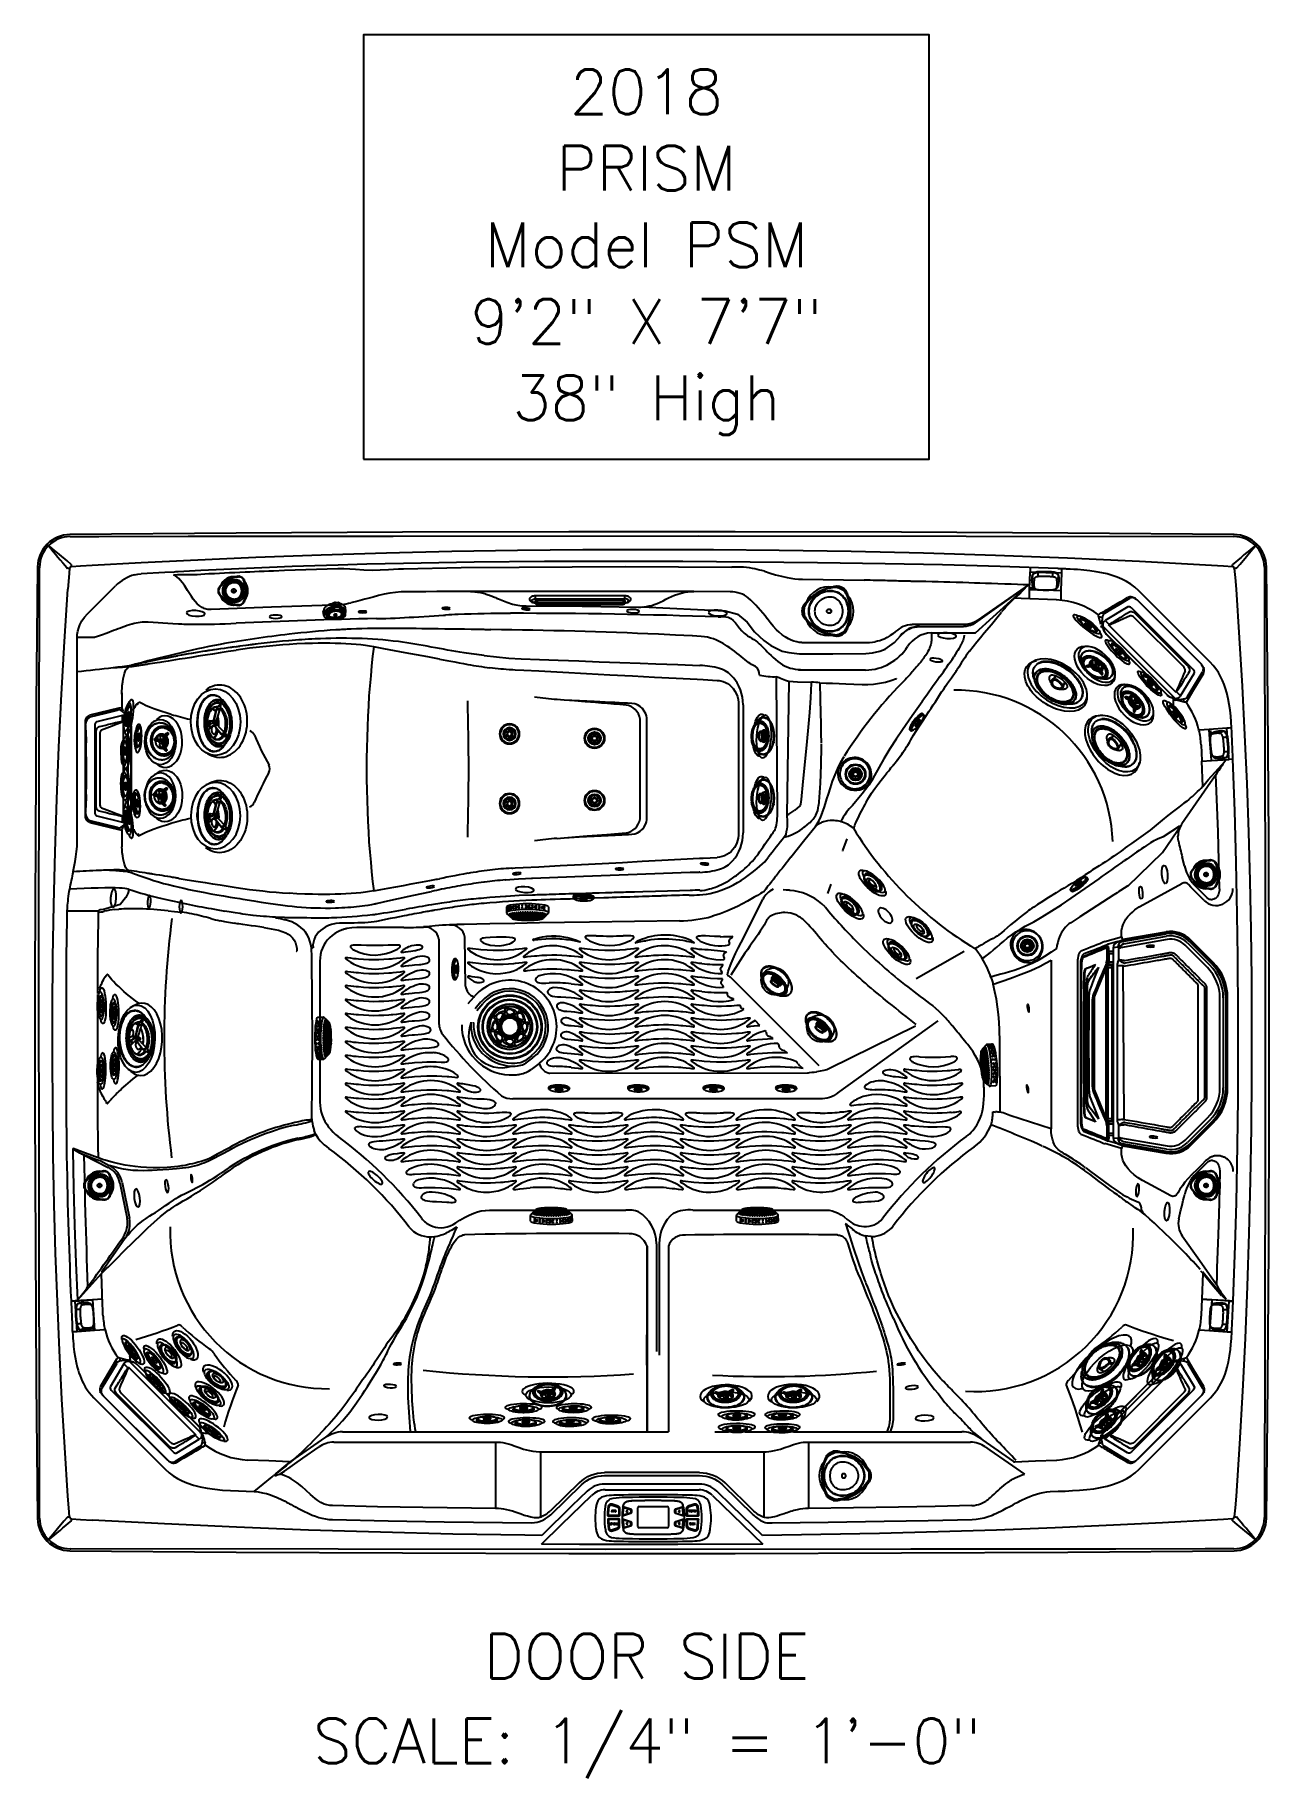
# Model space of a CAD drawing. Extents: x 398 to 509, y 623 to 780.
import ezdxf
from ezdxf.enums import TextEntityAlignment as Align

# ---------------------------------------------------------------- set-up
doc = ezdxf.new("R2010")
doc.units = 0
doc.header["$MEASUREMENT"] = 0
doc.linetypes.add('HIDDEN', pattern=[0.1875, 0.0625, -0.0625, 0.0625])
for name, color, linetype in [('1', 4, 'Continuous'), ('2', 3, 'Continuous'), ('BDIM_CYAN', 4, 'Continuous'), ('BDIM_GREEN', 3, 'Continuous'), ('BDIM_YELLOW', 2, 'Continuous'), ('DIM', 3, 'Continuous'), ('JET', 3, 'Continuous'), ('LIGHT', 2, 'Continuous'), ('Menu', 1, 'Continuous')]:
    doc.layers.add(name, color=color, linetype=linetype)
doc.styles.add('SIMPLEX', font='simplex')

msp = doc.modelspace()

# ---------------------------------------------------------------- texts
at = {"layer": 'DIM', "style": 'SIMPLEX'}
for s, p in [('2018', (453.08, 772.45)), ('PRISM', (453.08, 765.59)), ('Model PSM', (453.08, 758.73)), ('9\'2" X 7\'7"', (453.08, 751.87)), ('38" High', (453.08, 745.02)), ('DOOR SIDE', (453.08, 632.26)), ('SCALE: 1/4" = 1\'-0"', (453.15, 624.67))]:
    msp.add_text(s, height=4, dxfattribs=at).set_placement(p, align=Align.CENTER)

# ---------------------------------------------------------------- blocks, each defined once
blk = doc.blocks.new('3Dir_1645101')
at = {"layer": '1', "color": 3, "linetype": 'Continuous', "lineweight": 25}
for p, q in [((-1.15, 0.48), (-1.39, 0.29)), ((-1.22, 0.03), (-1.22, -0.01)), ((0.28, 0.03), (0.22, -0.16)), ((1.3, 0.29), (1.06, 0.48)), ((1.14, -0.01), (1.14, 0.03)), ((-1.7, -0.28), (-1.7, -0.29)), ((-0.86, -1.08), (-0.86, -1.09)), ((-0.5, -0.08), (-0.5, -0.07)), ((-0.5, -0.08), (-0.45, -0.22)), ((-0.44, -0.24), (-0.48, -0.11)), ((-0.45, -0.22), (-0.44, -0.24)), ((-0.42, -0.06), (-0.42, -0.06)), ((-0.06, -0.45), (-0.08, -0.34)), ((-0.01, -0.51), (-0.08, -0.49)), ((0.21, -0.29), (0.17, -0.42)), ((0.17, -0.42), (0.21, -0.37)), ((0.23, -0.4), (0.19, -0.45)), ((0.21, -0.18), (0.21, -0.19)), ((0.21, -0.18), (0.21, -0.19)), ((0.23, -0.28), (0.21, -0.29)), ((0.22, -0.18), (0.22, -0.16)), ((0.31, -0.22), (0.3, -0.22)), ((0.31, -0.22), (0.34, -0.11)), ((0.47, -0.28), (0.47, -0.28)), ((0.77, -1.09), (0.78, -1.08)), ((1.61, -0.29), (1.61, -0.28))]:
    blk.add_line(p, q, dxfattribs=at)
at = {"layer": '1', "color": 3, "linetype": 'Continuous', "lineweight": 25, "flags": 128}
for points in [[(1.12, -0.93), (1.04, -0.97), (0.96, -1.01), (0.87, -1.05), (0.78, -1.08), (0.68, -1.11), (0.58, -1.14), (0.48, -1.16), (0.37, -1.18), (0.27, -1.19), (0.16, -1.2), (0.05, -1.21), (-0.06, -1.21), (-0.17, -1.21), (-0.27, -1.2), (-0.38, -1.19), (-0.49, -1.17), (-0.59, -1.16), (-0.69, -1.13), (-0.79, -1.11), (-0.89, -1.08), (-0.98, -1.04), (-1.07, -1), (-1.15, -0.96), (-1.23, -0.92), (-1.3, -0.87), (-1.37, -0.82), (-1.43, -0.77), (-1.49, -0.72), (-1.54, -0.66), (-1.58, -0.6), (-1.61, -0.54), (-1.64, -0.48), (-1.67, -0.42), (-1.68, -0.36), (-1.69, -0.3), (-1.69, -0.23), (-1.68, -0.17), (-1.67, -0.11), (-1.65, -0.05), (-1.62, 0.01), (-1.59, 0.07), (-1.55, 0.13), (-1.5, 0.19), (-1.44, 0.24), (-1.38, 0.29), (-1.32, 0.34), (-1.31, 0.35)], [(0.31, -0.72), (0.21, -0.73), (0.11, -0.74), (0.01, -0.75), (-0.08, -0.75), (-0.18, -0.74), (-0.28, -0.73), (-0.38, -0.72), (-0.47, -0.71), (-0.56, -0.69), (-0.65, -0.66), (-0.74, -0.63), (-0.82, -0.6), (-0.9, -0.57), (-0.97, -0.53), (-1.04, -0.49), (-1.11, -0.45), (-1.17, -0.4), (-1.22, -0.35), (-1.26, -0.3), (-1.3, -0.25), (-1.33, -0.2), (-1.36, -0.14), (-1.38, -0.08), (-1.39, -0.03), (-1.39, 0.03), (-1.39, 0.09), (-1.38, 0.14), (-1.36, 0.2), (-1.34, 0.25), (-1.31, 0.31), (-1.27, 0.36), (-1.26, 0.37)], [(-1.26, 0.37), (-1.23, 0.41), (-1.17, 0.46), (-1.12, 0.51), (-1.05, 0.55), (-0.99, 0.59), (-0.91, 0.63), (-0.84, 0.67), (-0.75, 0.7), (-0.67, 0.73), (-0.58, 0.75)], [(-0.86, 0.52), (-0.79, 0.56), (-0.72, 0.59), (-0.64, 0.62), (-0.56, 0.64), (-0.48, 0.67), (-0.4, 0.68), (-0.31, 0.7), (-0.22, 0.71), (-0.13, 0.71), (-0.04, 0.72), (0.05, 0.71), (0.15, 0.71), (0.23, 0.7), (0.32, 0.68), (0.41, 0.66), (0.49, 0.64), (0.57, 0.61), (0.64, 0.59), (0.72, 0.55), (0.78, 0.52), (0.84, 0.48), (0.9, 0.44), (0.95, 0.39), (0.99, 0.35), (1.03, 0.3), (1.06, 0.25), (1.09, 0.2), (1.1, 0.15), (1.11, 0.09), (1.12, 0.04), (1.11, -0.01), (1.1, -0.06), (1.08, -0.11), (1.06, -0.17), (1.03, -0.21), (0.99, -0.26), (0.94, -0.31), (0.89, -0.35), (0.83, -0.39), (0.77, -0.43), (0.71, -0.47), (0.63, -0.5), (0.56, -0.53), (0.48, -0.55), (0.39, -0.58), (0.31, -0.59), (0.22, -0.61), (0.13, -0.62), (0.04, -0.62), (-0.05, -0.62), (-0.14, -0.62), (-0.23, -0.62), (-0.32, -0.61), (-0.41, -0.59), (-0.49, -0.57), (-0.58, -0.55), (-0.66, -0.52), (-0.73, -0.49), (-0.8, -0.46), (-0.87, -0.43), (-0.93, -0.39), (-0.99, -0.34), (-1.04, -0.3), (-1.08, -0.25), (-1.12, -0.21), (-1.15, -0.16), (-1.17, -0.11), (-1.19, -0.06), (-1.2, 0), (-1.2, 0.05), (-1.2, 0.1), (-1.19, 0.15), (-1.17, 0.21), (-1.15, 0.26), (-1.11, 0.31), (-1.07, 0.35), (-1.03, 0.4), (-0.98, 0.44), (-0.92, 0.48), (-0.86, 0.52)], [(1.18, 0.36), (1.22, 0.32), (1.25, 0.26), (1.27, 0.21), (1.29, 0.15), (1.3, 0.1), (1.31, 0.04), (1.3, -0.02), (1.29, -0.07), (1.28, -0.13), (1.25, -0.19), (1.22, -0.24), (1.18, -0.29), (1.14, -0.34), (1.09, -0.39), (1.03, -0.44), (0.97, -0.48), (0.9, -0.52), (0.83, -0.56), (0.75, -0.6), (0.67, -0.63), (0.58, -0.66), (0.49, -0.68), (0.4, -0.7), (0.31, -0.72)], [(0.35, 0.02), (0.36, 0.02), (0.36, 0.03)], [(1.22, 0.35), (1.25, 0.33), (1.31, 0.28), (1.37, 0.23), (1.42, 0.17), (1.47, 0.12), (1.51, 0.06), (1.54, 0), (1.57, -0.06), (1.59, -0.13), (1.6, -0.19), (1.6, -0.25), (1.6, -0.31), (1.59, -0.38), (1.57, -0.44), (1.55, -0.5), (1.52, -0.56), (1.48, -0.62), (1.44, -0.68), (1.39, -0.73), (1.33, -0.79), (1.27, -0.84), (1.2, -0.88), (1.12, -0.93)], [(-1.69, -0.39), (-1.68, -0.45), (-1.65, -0.51), (-1.62, -0.57), (-1.59, -0.63), (-1.54, -0.69), (-1.49, -0.74), (-1.44, -0.8), (-1.38, -0.85), (-1.31, -0.9), (-1.23, -0.95), (-1.16, -0.99), (-1.07, -1.03), (-0.98, -1.07), (-0.89, -1.1), (-0.8, -1.13), (-0.7, -1.16), (-0.59, -1.18), (-0.49, -1.2), (-0.38, -1.22), (-0.28, -1.23), (-0.17, -1.23), (-0.06, -1.24), (0.05, -1.24), (0.16, -1.23), (0.27, -1.22), (0.38, -1.21), (0.48, -1.19), (0.58, -1.17), (0.68, -1.14), (0.78, -1.11), (0.87, -1.08), (0.96, -1.04), (1.05, -1), (1.13, -0.96)], [(-1.22, -0.97), (-1.14, -1.01), (-1.05, -1.05), (-0.96, -1.09), (-0.87, -1.12), (-0.77, -1.15), (-0.67, -1.18), (-0.57, -1.2), (-0.46, -1.22), (-0.36, -1.23), (-0.25, -1.24), (-0.14, -1.25), (-0.03, -1.25), (0.08, -1.25), (0.19, -1.24), (0.3, -1.23), (0.4, -1.21), (0.51, -1.19), (0.61, -1.17), (0.71, -1.14), (0.81, -1.11), (0.9, -1.08), (0.99, -1.04), (1.07, -1), (1.15, -0.96), (1.22, -0.91), (1.29, -0.86), (1.35, -0.81), (1.41, -0.75), (1.46, -0.7), (1.5, -0.64), (1.54, -0.58), (1.55, -0.56)], [(1.09, -0.16), (1.08, -0.18), (1.05, -0.23), (1.01, -0.28), (0.96, -0.33), (0.91, -0.37), (0.85, -0.41), (0.79, -0.45), (0.72, -0.49), (0.65, -0.52), (0.57, -0.55), (0.49, -0.58), (0.41, -0.6), (0.32, -0.62), (0.23, -0.63), (0.14, -0.64), (0.05, -0.65), (-0.04, -0.65), (-0.14, -0.65), (-0.23, -0.64), (-0.32, -0.63), (-0.41, -0.62), (-0.5, -0.6), (-0.58, -0.58), (-0.66, -0.55), (-0.74, -0.52), (-0.81, -0.49), (-0.88, -0.45)], [(-0.56, -0.28), (-0.54, -0.26), (-0.53, -0.25)], [(-0.48, -0.11), (-0.5, -0.09), (-0.5, -0.08)], [(-0.06, -0.29), (-0.05, -0.29), (-0.05, -0.29), (-0.05, -0.29), (-0.05, -0.29), (-0.05, -0.29)], [(0.34, -0.1), (0.37, -0.12), (0.4, -0.14), (0.44, -0.18), (0.47, -0.21), (0.49, -0.24), (0.5, -0.28), (0.5, -0.32), (0.5, -0.35), (0.5, -0.38)], [(1.13, -0.96), (1.2, -0.91), (1.27, -0.86), (1.34, -0.81), (1.39, -0.76), (1.45, -0.7), (1.49, -0.64), (1.53, -0.58), (1.56, -0.52), (1.58, -0.46), (1.6, -0.4), (1.6, -0.39)]]:
    blk.add_lwpolyline(points, dxfattribs=at)
at = {"layer": '1', "color": 3, "linetype": 'Continuous', "lineweight": 25}
for centre, radius, start, end in [((-0.77, -0.48), 0.98, 128.8498, 143.1889), ((-0.82, -0.01), 0.413, 160.96, 178.0219), ((-0.83, 0.01), 0.401, 167.3254, 191.7819), ((-0.78, 0), 0.462, 149.2028, 167.0585), ((-0.81, 0.03), 0.412, 152.8339, 206.9181), ((-0.34, -0.05), 0.0812, 101.8405, 184.0774), ((-0.4, 0.07), 0.00701, 40.0757, 104.6096), ((-0.4, 0.02), 0.0368, 8.3368, 45.617), ((0.07, -1.13), 1.24, 87.0825, 110.5036), ((0.15, 0.15), 0.00694, 151.625, 182.4367), ((0.39, 0.1), 0.251, 173.9021, 179.1376), ((0.15, -0.03), 0.134, 23.2181, 96.7872), ((-0.04, 0), 0.315, 312.0381, 4.5158), ((0, -0.01), 0.353, 309.2732, 4.2838), ((0.3, 0.02), 0.0204, 89.7731, 157.9153), ((0.34, 0.02), 0.0178, 13.0451, 97.0359), ((0.54, -0.16), 0.826, 39.1368, 51.0373), ((0.69, 0), 0.461, 13.1677, 29.5607), ((0.73, 0.03), 0.411, 333.3172, 26.3554), ((0.74, -0.01), 0.414, 1.9823, 20.7391), ((0.75, 0.01), 0.402, 348.6725, 12.9026), ((0.82, -0.35), 0.801, 16.2602, 52.7787), ((-1.14, -0.28), 0.558, 168.3404, 191.4853), ((-1.11, -0.29), 0.595, 180.5049, 206.3752), ((-0.74, -0.06), 1.02, 208.5059, 242.3165), ((-0.82, -0.01), 0.408, 180.1437, 200.7206), ((-0.55, 0.18), 0.711, 208.2282, 242.7649), ((-0.04, 1.51), 2.72, 252.3947, 278.9687), ((-0.36, -0.33), 0.225, 121.1962, 193.7732), ((-0.46, -0.11), 0.0223, 102.7551, 188.4712), ((0.1, 0.44), 0.799, 223.2273, 256.778), ((-0.42, -0.09), 0.0143, 43.5248, 109.8836), ((0.07, -1.26), 1.15, 87.1346, 109.1603), ((0.08, -1.28), 1.15, 87.172, 108.148), ((0.02, -0.02), 0.337, 253.0162, 304.5699), ((-0.04, -0.34), 0.0443, 144.0119, 185.2503), ((0.08, -1.52), 1.24, 89.544, 95.269), ((1.04, -0.13), 0.912, 178.8098, 179.9312), ((0.14, -0.19), 0.0812, 23.2181, 96.7872), ((0.14, -0.21), 0.0788, 23.2181, 96.7872), ((0.15, -0.27), 0.0123, 63.5317, 126.7838), ((0.18, -0.29), 0.0245, 351.994, 69.5694), ((0.27, -0.18), 0.0545, 161.9732, 179.5197), ((0.02, 1.23), 2.43, 278.6421, 288.193), ((0.22, -0.46), 0.313, 36.5336, 47.8723), ((0.73, -0.01), 0.412, 337.7541, 359.7643), ((1.02, -0.29), 0.59, 333.0057, 359.6176), ((1.06, -0.28), 0.557, 348.2834, 11.7011)]:
    blk.add_arc(centre, radius, start, end, dxfattribs=at)
for points, knots in [([(-1.56, 0.12), (-1.56, 0.12), (-1.57, 0.1), (-1.6, 0.06), (-1.63, 0.01), (-1.66, -0.05), (-1.68, -0.11), (-1.68, -0.14), (-1.69, -0.16)], [0, 0, 0, 0, 0.0220235, 0.2169953, 0.4128152, 0.6096917, 0.8079106, 1, 1, 1, 1]), ([(0.3, -0.69), (0.25, -0.7), (0.14, -0.71), (-0.03, -0.72), (-0.18, -0.71), (-0.33, -0.7), (-0.46, -0.68), (-0.58, -0.65), (-0.7, -0.62), (-0.82, -0.57), (-0.92, -0.52), (-1.02, -0.47), (-1.11, -0.4), (-1.2, -0.33), (-1.27, -0.24), (-1.32, -0.15), (-1.35, -0.06), (-1.37, 0.04), (-1.36, 0.13), (-1.34, 0.21), (-1.3, 0.28), (-1.25, 0.36), (-1.19, 0.43), (-1.11, 0.49), (-1.03, 0.55), (-0.93, 0.61), (-0.82, 0.66), (-0.69, 0.71), (-0.54, 0.75), (-0.44, 0.77), (-0.39, 0.78)], [0, 0, 0, 0, 0.038816, 0.0788356, 0.1199757, 0.1521421, 0.1843035, 0.2171543, 0.25, 0.2828508, 0.3156966, 0.3478629, 0.3800243, 0.4211688, 0.4611874, 0.5, 0.5388171, 0.5788356, 0.6199757, 0.6521421, 0.6843035, 0.7171543, 0.75, 0.7828508, 0.8156966, 0.8478629, 0.8800243, 0.9211688, 0.9611862, 1, 1, 1, 1]), ([(0.28, -0.64), (0.24, -0.65), (0.17, -0.66), (0.05, -0.66), (-0.07, -0.67), (-0.19, -0.66), (-0.31, -0.65), (-0.43, -0.63), (-0.55, -0.6), (-0.66, -0.57), (-0.77, -0.53), (-0.87, -0.49), (-0.96, -0.43), (-1.04, -0.37), (-1.12, -0.3), (-1.19, -0.22), (-1.23, -0.15), (-1.26, -0.07), (-1.27, -0.01), (-1.28, 0.06), (-1.27, 0.13), (-1.25, 0.2), (-1.22, 0.27), (-1.17, 0.34), (-1.11, 0.4), (-1.04, 0.46), (-0.96, 0.52), (-0.88, 0.57), (-0.77, 0.62), (-0.65, 0.67), (-0.51, 0.71), (-0.41, 0.72), (-0.36, 0.73)], [0, 0, 0, 0, 0.029125, 0.058252, 0.089124, 0.120002, 0.152161, 0.184325, 0.217169, 0.250017, 0.282861, 0.315709, 0.347868, 0.380033, 0.42117, 0.461185, 0.5, 0.529123, 0.558252, 0.589124, 0.620002, 0.652161, 0.684325, 0.717169, 0.750017, 0.782861, 0.815709, 0.847868, 0.880033, 0.92117, 0.961187, 1, 1, 1, 1]), ([(-0.04, 0.72), (-0.07, 0.72), (-0.12, 0.72), (-0.18, 0.72), (-0.23, 0.71), (-0.29, 0.7), (-0.36, 0.7), (-0.42, 0.68), (-0.49, 0.67), (-0.56, 0.65), (-0.62, 0.63), (-0.69, 0.61), (-0.75, 0.58), (-0.81, 0.56), (-0.86, 0.53), (-0.92, 0.5), (-0.97, 0.46), (-1.01, 0.42), (-1.06, 0.39), (-1.09, 0.35), (-1.13, 0.3), (-1.16, 0.26), (-1.17, 0.24), (-1.18, 0.22)], [0, 0, 0, 0, 0.059741, 0.083635, 0.123283, 0.164312, 0.208193, 0.253846, 0.300834, 0.348809, 0.397526, 0.446809, 0.496527, 0.546584, 0.596913, 0.647466, 0.698217, 0.749152, 0.800275, 0.851608, 0.90319, 0.955086, 1, 1, 1, 1]), ([(-0.04, 0.82), (-0.08, 0.81), (-0.12, 0.81), (-0.19, 0.81), (-0.24, 0.81), (-0.31, 0.8), (-0.38, 0.79), (-0.45, 0.78), (-0.52, 0.77), (-0.56, 0.76), (-0.58, 0.75)], [0, 0, 0, 0, 0.175974, 0.246647, 0.363913, 0.485352, 0.615317, 0.750612, 0.889949, 1, 1, 1, 1]), ([(-0.4, 0.07), (-0.4, 0.07), (-0.41, 0.07), (-0.43, 0.06), (-0.45, 0.05), (-0.47, 0.03), (-0.48, 0.02), (-0.49, 0), (-0.5, -0.02), (-0.51, -0.05), (-0.5, -0.06), (-0.5, -0.07), (-0.5, -0.07)], [0, 0, 0, 0, 0.011978, 0.123248, 0.236969, 0.352614, 0.469921, 0.589105, 0.711055, 0.838075, 0.974775, 1, 1, 1, 1]), ([(-0.46, -0.08), (-0.47, -0.08), (-0.48, -0.06), (-0.48, -0.04), (-0.49, -0.02), (-0.48, 0), (-0.47, 0.02), (-0.44, 0.05), (-0.41, 0.06), (-0.39, 0.07)], [0, 0, 0, 0, 0.12101, 0.242056, 0.37122, 0.500455, 0.629619, 0.758853, 1, 1, 1, 1]), ([(-0.37, 0.05), (-0.38, 0.04), (-0.42, 0.03), (-0.44, -0.01), (-0.45, -0.04), (-0.43, -0.06), (-0.43, -0.07)], [0, 0, 0, 0, 0.2419036, 0.5, 0.7580964, 1, 1, 1, 1]), ([(0.08, 0.16), (0.05, 0.16), (0.02, 0.16), (-0.03, 0.15), (-0.08, 0.15), (-0.13, 0.14), (-0.19, 0.13), (-0.24, 0.12), (-0.3, 0.11), (-0.35, 0.09), (-0.38, 0.08), (-0.4, 0.07)], [0, 0, 0, 0, 0.151387, 0.212132, 0.31284, 0.416974, 0.528252, 0.643894, 0.762783, 0.884033, 1, 1, 1, 1]), ([(0.3, -0.69), (0.34, -0.68), (0.41, -0.67), (0.53, -0.64), (0.64, -0.61), (0.75, -0.57), (0.85, -0.52), (0.94, -0.46), (1.03, -0.4), (1.1, -0.34), (1.16, -0.27), (1.21, -0.19), (1.25, -0.12), (1.27, -0.03), (1.28, 0.06), (1.27, 0.15), (1.24, 0.24), (1.2, 0.31), (1.15, 0.38), (1.09, 0.44), (1.02, 0.5), (0.93, 0.56), (0.84, 0.62), (0.73, 0.66), (0.62, 0.71), (0.5, 0.74), (0.37, 0.77), (0.24, 0.79), (0.1, 0.81), (-0.06, 0.81), (-0.23, 0.8), (-0.33, 0.79), (-0.39, 0.78)], [0, 0, 0, 0, 0.029125, 0.058252, 0.089125, 0.120002, 0.152161, 0.184325, 0.217169, 0.250017, 0.282861, 0.315709, 0.347868, 0.380033, 0.42117, 0.461186, 0.5, 0.529124, 0.558252, 0.589125, 0.620002, 0.652161, 0.684325, 0.717169, 0.750017, 0.782861, 0.815709, 0.847868, 0.880033, 0.92117, 0.961187, 1, 1, 1, 1]), ([(-0.39, 0.07), (-0.35, 0.08), (-0.27, 0.11), (-0.14, 0.14), (0, 0.15), (0.09, 0.15), (0.14, 0.15)], [0, 0, 0, 0, 0.2482384, 0.5, 0.7517616, 1, 1, 1, 1]), ([(0.14, 0.13), (0.09, 0.13), (0, 0.13), (-0.13, 0.12), (-0.26, 0.09), (-0.33, 0.06), (-0.37, 0.05)], [0, 0, 0, 0, 0.248238, 0.5, 0.751762, 1, 1, 1, 1]), ([(-0.36, 0.73), (-0.33, 0.74), (-0.25, 0.75), (-0.14, 0.76), (-0.02, 0.76), (0.1, 0.75), (0.22, 0.74), (0.34, 0.72), (0.46, 0.7), (0.57, 0.66), (0.68, 0.62), (0.78, 0.58), (0.87, 0.53), (0.96, 0.47), (1.03, 0.39), (1.1, 0.31), (1.15, 0.24), (1.17, 0.17), (1.19, 0.1), (1.19, 0.03), (1.18, -0.04), (1.16, -0.11), (1.13, -0.18), (1.08, -0.25), (1.03, -0.31), (0.96, -0.37), (0.88, -0.43), (0.79, -0.48), (0.68, -0.53), (0.56, -0.58), (0.42, -0.62), (0.32, -0.63), (0.28, -0.64)], [0, 0, 0, 0, 0.029125, 0.058252, 0.089124, 0.120002, 0.152161, 0.184325, 0.217169, 0.250017, 0.282861, 0.315709, 0.347868, 0.380033, 0.42117, 0.461185, 0.5, 0.529123, 0.558252, 0.589124, 0.620002, 0.652161, 0.684325, 0.717169, 0.750017, 0.782861, 0.815709, 0.847868, 0.880033, 0.92117, 0.961187, 1, 1, 1, 1]), ([(0.51, 0.75), (0.48, 0.75), (0.43, 0.77), (0.35, 0.78), (0.28, 0.79), (0.2, 0.8), (0.13, 0.81), (0.07, 0.81), (0.02, 0.81), (-0.02, 0.82), (-0.04, 0.82)], [0, 0, 0, 0, 0.142248, 0.291662, 0.437987, 0.577315, 0.700524, 0.792414, 0.896267, 1, 1, 1, 1]), ([(1.09, 0.22), (1.09, 0.22), (1.08, 0.24), (1.06, 0.28), (1.03, 0.32), (0.99, 0.37), (0.95, 0.41), (0.9, 0.45), (0.85, 0.48), (0.79, 0.52), (0.73, 0.55), (0.67, 0.58), (0.6, 0.61), (0.54, 0.63), (0.46, 0.65), (0.39, 0.67), (0.32, 0.69), (0.24, 0.7), (0.17, 0.71), (0.11, 0.71), (0.06, 0.72), (0.01, 0.72), (-0.03, 0.72), (-0.04, 0.72)], [0, 0, 0, 0, 0.017721, 0.071155, 0.124626, 0.178112, 0.231592, 0.285049, 0.338467, 0.391831, 0.445123, 0.498325, 0.551409, 0.604332, 0.657022, 0.70935, 0.761063, 0.811595, 0.859346, 0.900335, 0.932571, 0.970029, 1, 1, 1, 1]), ([(0.14, 0.16), (0.14, 0.16), (0.12, 0.16), (0.1, 0.16), (0.08, 0.16)], [0, 0, 0, 0, 0.060343, 1, 1, 1, 1]), ([(0.35, 0.03), (0.35, 0.03), (0.35, 0.04), (0.35, 0.06), (0.33, 0.08), (0.31, 0.1), (0.29, 0.11), (0.27, 0.13), (0.24, 0.14), (0.21, 0.15), (0.19, 0.15), (0.16, 0.15), (0.15, 0.16), (0.14, 0.16)], [0, 0, 0, 0, 0.05236, 0.159096, 0.266828, 0.374256, 0.480102, 0.58337, 0.682684, 0.78612, 0.861973, 0.931219, 1, 1, 1, 1]), ([(0.14, 0.15), (0.15, 0.15), (0.18, 0.15), (0.21, 0.14), (0.25, 0.13), (0.28, 0.12), (0.3, 0.1), (0.33, 0.07), (0.33, 0.05), (0.34, 0.04)], [0, 0, 0, 0, 0.12101, 0.242056, 0.37122, 0.500455, 0.629619, 0.758853, 1, 1, 1, 1]), ([(0.3, 0.04), (0.29, 0.05), (0.28, 0.07), (0.25, 0.1), (0.2, 0.12), (0.16, 0.13), (0.14, 0.13)], [0, 0, 0, 0, 0.241904, 0.5, 0.758096, 1, 1, 1, 1]), ([(0.16, -0.26), (0.18, -0.23), (0.23, -0.19), (0.27, -0.12), (0.3, -0.04), (0.3, 0.01), (0.3, 0.04)], [0, 0, 0, 0, 0.248238, 0.5, 0.751762, 1, 1, 1, 1]), ([(0.34, 0.04), (0.34, 0.01), (0.34, -0.04), (0.31, -0.12), (0.27, -0.2), (0.22, -0.25), (0.19, -0.27)], [0, 0, 0, 0, 0.248238, 0.5, 0.751762, 1, 1, 1, 1]), ([(1.6, -0.16), (1.6, -0.16), (1.6, -0.14), (1.58, -0.09), (1.56, -0.03), (1.53, 0.02), (1.5, 0.08), (1.47, 0.12), (1.45, 0.15), (1.44, 0.16)], [0, 0, 0, 0, 0.023451, 0.212456, 0.38553, 0.559109, 0.733154, 0.907591, 1, 1, 1, 1]), ([(-1.64, -0.56), (-1.63, -0.57), (-1.62, -0.59), (-1.59, -0.64), (-1.55, -0.69), (-1.51, -0.74), (-1.46, -0.79), (-1.41, -0.84), (-1.35, -0.89), (-1.29, -0.93), (-1.22, -0.97), (-1.15, -1.01), (-1.08, -1.05), (-1, -1.08), (-0.92, -1.11), (-0.84, -1.14), (-0.75, -1.16), (-0.67, -1.19), (-0.58, -1.21), (-0.49, -1.22), (-0.4, -1.24), (-0.31, -1.24), (-0.24, -1.25), (-0.17, -1.25), (-0.11, -1.26), (-0.07, -1.26), (-0.04, -1.26)], [0, 0, 0, 0, 0.024508, 0.069821, 0.115153, 0.160495, 0.205837, 0.251171, 0.296491, 0.341791, 0.387062, 0.432299, 0.477493, 0.522635, 0.567708, 0.612692, 0.657552, 0.702232, 0.746635, 0.790575, 0.83364, 0.874727, 0.911273, 0.938202, 0.968486, 1, 1, 1, 1]), ([(-0.04, -0.66), (-0.07, -0.66), (-0.12, -0.66), (-0.18, -0.65), (-0.23, -0.65), (-0.29, -0.64), (-0.36, -0.63), (-0.42, -0.62), (-0.49, -0.61), (-0.56, -0.59), (-0.62, -0.57), (-0.69, -0.55), (-0.75, -0.53), (-0.81, -0.5), (-0.87, -0.47), (-0.92, -0.44), (-0.97, -0.41), (-1.02, -0.37), (-1.06, -0.34), (-1.1, -0.3), (-1.13, -0.26), (-1.16, -0.22), (-1.19, -0.18), (-1.21, -0.13), (-1.22, -0.1), (-1.23, -0.07), (-1.23, -0.06)], [0, 0, 0, 0, 0.051892, 0.072749, 0.107344, 0.143157, 0.181465, 0.221316, 0.262323, 0.304177, 0.346658, 0.389606, 0.432901, 0.476458, 0.520214, 0.564129, 0.608182, 0.652372, 0.696717, 0.74126, 0.786074, 0.831267, 0.876986, 0.92342, 0.970798, 1, 1, 1, 1]), ([(-0.63, -1.22), (-0.62, -1.23), (-0.61, -1.23), (-0.6, -1.24), (-0.59, -1.24)], [0, 0, 0, 0, 0.500001, 1, 1, 1, 1]), ([(0.51, -0.37), (0.51, -0.37), (0.51, -0.37), (0.51, -0.37), (0.5, -0.37), (0.49, -0.38), (0.47, -0.39), (0.45, -0.41), (0.42, -0.42), (0.39, -0.43), (0.36, -0.45), (0.32, -0.46), (0.27, -0.47), (0.23, -0.49), (0.18, -0.5), (0.13, -0.5), (0.08, -0.51), (0.04, -0.51), (0, -0.51), (-0.05, -0.51), (-0.09, -0.51), (-0.14, -0.51), (-0.17, -0.51), (-0.22, -0.5), (-0.26, -0.5), (-0.3, -0.49), (-0.35, -0.48), (-0.39, -0.47), (-0.43, -0.46), (-0.46, -0.44), (-0.49, -0.43), (-0.52, -0.42), (-0.54, -0.4), (-0.56, -0.39), (-0.58, -0.38), (-0.59, -0.37), (-0.59, -0.37), (-0.59, -0.37), (-0.59, -0.37), (-0.59, -0.37)], [0, 0, 0, 0, 0.00295, 0.033588, 0.063579, 0.093265, 0.122884, 0.152586, 0.18253, 0.212808, 0.243458, 0.274463, 0.305752, 0.337178, 0.368458, 0.398942, 0.428266, 0.449173, 0.470532, 0.499965, 0.535793, 0.550531, 0.574884, 0.600065, 0.626904, 0.654667, 0.683021, 0.711698, 0.740503, 0.769297, 0.79799, 0.82654, 0.854952, 0.883281, 0.911639, 0.940196, 0.969113, 0.998675, 1, 1, 1, 1]), ([(-0.46, -0.18), (-0.48, -0.19), (-0.5, -0.22), (-0.53, -0.25), (-0.55, -0.28), (-0.57, -0.31), (-0.58, -0.32)], [0, 0, 0, 0, 0.2787682, 0.5224132, 0.7289868, 1, 1, 1, 1]), ([(-0.58, -0.38), (-0.58, -0.38), (-0.58, -0.37), (-0.58, -0.35), (-0.58, -0.33), (-0.57, -0.31), (-0.56, -0.29), (-0.56, -0.28), (-0.55, -0.28)], [0, 0, 0, 0, 0.0702165, 0.3021403, 0.535532, 0.737987, 0.9273054, 1, 1, 1, 1]), ([(-0.52, -1.22), (-0.52, -1.22), (-0.5, -1.23), (-0.46, -1.24), (-0.43, -1.25), (-0.42, -1.26)], [0, 0, 0, 0, 0.11144, 0.554532, 1, 1, 1, 1]), ([(-0.45, -0.28), (-0.46, -0.27), (-0.47, -0.25), (-0.47, -0.22), (-0.46, -0.21), (-0.46, -0.21)], [0, 0, 0, 0, 0.495929, 0.971449, 1, 1, 1, 1]), ([(-0.07, -0.31), (-0.11, -0.3), (-0.2, -0.27), (-0.3, -0.22), (-0.4, -0.16), (-0.44, -0.11), (-0.46, -0.08)], [0, 0, 0, 0, 0.248238, 0.5, 0.751762, 1, 1, 1, 1]), ([(-0.44, -0.24), (-0.44, -0.24), (-0.44, -0.25), (-0.44, -0.26), (-0.44, -0.27), (-0.45, -0.27), (-0.45, -0.28)], [0, 0, 0, 0, 0.245709, 0.501599, 0.756635, 1, 1, 1, 1]), ([(-0.08, -0.49), (-0.1, -0.48), (-0.14, -0.46), (-0.2, -0.44), (-0.25, -0.41), (-0.3, -0.38), (-0.35, -0.35), (-0.39, -0.33), (-0.42, -0.3), (-0.44, -0.28), (-0.45, -0.28)], [0, 0, 0, 0, 0.123332, 0.251314, 0.374869, 0.500003, 0.625133, 0.748692, 0.876669, 1, 1, 1, 1]), ([(-0.44, -0.24), (-0.43, -0.24), (-0.41, -0.26), (-0.38, -0.28), (-0.34, -0.31), (-0.29, -0.34), (-0.24, -0.37), (-0.18, -0.4), (-0.12, -0.43), (-0.08, -0.45), (-0.06, -0.45)], [0, 0, 0, 0, 0.1254168, 0.2502959, 0.3750284, 0.5, 0.6249715, 0.749704, 0.8745831, 1, 1, 1, 1]), ([(-0.43, -0.07), (-0.41, -0.1), (-0.36, -0.14), (-0.28, -0.2), (-0.17, -0.25), (-0.09, -0.28), (-0.06, -0.29)], [0, 0, 0, 0, 0.248238, 0.5, 0.751762, 1, 1, 1, 1]), ([(-0.41, -0.08), (-0.41, -0.08), (-0.42, -0.07), (-0.42, -0.07), (-0.42, -0.06), (-0.42, -0.06)], [0, 0, 0, 0, 0.03461, 0.559743, 1, 1, 1, 1]), ([(-0.05, -0.29), (-0.05, -0.28), (-0.08, -0.28), (-0.11, -0.27), (-0.16, -0.25), (-0.21, -0.23), (-0.26, -0.2), (-0.3, -0.18), (-0.33, -0.15), (-0.37, -0.12), (-0.39, -0.1), (-0.4, -0.09), (-0.41, -0.08)], [0, 0, 0, 0, 0.0274843, 0.1407471, 0.2555009, 0.3713278, 0.4879424, 0.6051695, 0.7229349, 0.8412638, 0.9602902, 1, 1, 1, 1]), ([(-0.06, -0.45), (-0.06, -0.46), (-0.06, -0.46), (-0.07, -0.47), (-0.07, -0.48), (-0.07, -0.49), (-0.08, -0.49)], [0, 0, 0, 0, 0.2445351, 0.5000001, 0.755465, 1, 1, 1, 1]), ([(0.19, -0.27), (0.19, -0.27), (0.17, -0.29), (0.14, -0.3), (0.11, -0.31), (0.07, -0.32), (0.04, -0.32), (-0.02, -0.32), (-0.05, -0.31), (-0.07, -0.31)], [0, 0, 0, 0, 0.12101, 0.242056, 0.37122, 0.500455, 0.629619, 0.758853, 1, 1, 1, 1]), ([(-0.06, -0.29), (-0.04, -0.29), (0, -0.3), (0.06, -0.3), (0.12, -0.28), (0.15, -0.26), (0.16, -0.26)], [0, 0, 0, 0, 0.241904, 0.5, 0.758096, 1, 1, 1, 1]), ([(-0.06, -0.45), (-0.04, -0.46), (0, -0.48), (0.07, -0.48), (0.13, -0.46), (0.16, -0.43), (0.17, -0.42)], [0, 0, 0, 0, 0.251061, 0.499999, 0.748938, 1, 1, 1, 1]), ([(0.02, -0.29), (0.01, -0.29), (-0.01, -0.29), (-0.03, -0.29), (-0.04, -0.29), (-0.05, -0.29), (-0.05, -0.29)], [0, 0, 0, 0, 0.442759, 0.621644, 0.914513, 1, 1, 1, 1]), ([(1.14, -0.06), (1.14, -0.06), (1.14, -0.08), (1.13, -0.12), (1.11, -0.16), (1.08, -0.21), (1.05, -0.25), (1.02, -0.29), (0.98, -0.33), (0.94, -0.37), (0.89, -0.41), (0.83, -0.44), (0.78, -0.47), (0.72, -0.5), (0.65, -0.53), (0.58, -0.56), (0.51, -0.58), (0.44, -0.6), (0.37, -0.62), (0.29, -0.63), (0.22, -0.64), (0.15, -0.65), (0.09, -0.65), (0.03, -0.66), (-0.01, -0.66), (-0.04, -0.66)], [0, 0, 0, 0, 0.013958, 0.062301, 0.11018, 0.157639, 0.204763, 0.25164, 0.298349, 0.34495, 0.391485, 0.437977, 0.484435, 0.530859, 0.57724, 0.62355, 0.669744, 0.715742, 0.761397, 0.806417, 0.850101, 0.890235, 0.922261, 0.95144, 1, 1, 1, 1]), ([(-0.04, -1.26), (-0.01, -1.26), (0.04, -1.26), (0.12, -1.25), (0.18, -1.25), (0.25, -1.24), (0.33, -1.23), (0.41, -1.22), (0.49, -1.21), (0.57, -1.19), (0.65, -1.17), (0.73, -1.15), (0.81, -1.12), (0.89, -1.09), (0.96, -1.06), (1.03, -1.03), (1.1, -0.99), (1.17, -0.95), (1.23, -0.91), (1.29, -0.87), (1.34, -0.82), (1.39, -0.78), (1.43, -0.73), (1.48, -0.68), (1.51, -0.63), (1.54, -0.59), (1.55, -0.57), (1.55, -0.56)], [0, 0, 0, 0, 0.050619, 0.070789, 0.104284, 0.138962, 0.176076, 0.214721, 0.254532, 0.295218, 0.336572, 0.378444, 0.42072, 0.463314, 0.506163, 0.549216, 0.592439, 0.635806, 0.679299, 0.722911, 0.76664, 0.810494, 0.85449, 0.898653, 0.94302, 0.98764, 1, 1, 1, 1]), ([(-0.03, -0.29), (-0.01, -0.29), (0.03, -0.28), (0.07, -0.28), (0.09, -0.28)], [0, 0, 0, 0, 0.547552, 1, 1, 1, 1]), ([(0.15, -0.26), (0.15, -0.26), (0.14, -0.26), (0.13, -0.27), (0.11, -0.28), (0.09, -0.29), (0.07, -0.29), (0.05, -0.29), (0.03, -0.29), (0.02, -0.29), (0.02, -0.29)], [0, 0, 0, 0, 0.0286441, 0.194703, 0.3566034, 0.5334887, 0.6657013, 0.781428, 0.9252772, 1, 1, 1, 1]), ([(0.19, -0.45), (0.17, -0.47), (0.14, -0.49), (0.1, -0.5), (0.09, -0.51)], [0, 0, 0, 0, 0.6113299, 1, 1, 1, 1]), ([(0.18, -0.23), (0.17, -0.23), (0.17, -0.24), (0.16, -0.25), (0.15, -0.26)], [0, 0, 0, 0, 0.111168, 1, 1, 1, 1]), ([(0.17, -0.42), (0.17, -0.42), (0.17, -0.43), (0.17, -0.43), (0.18, -0.44), (0.19, -0.45), (0.19, -0.45)], [0, 0, 0, 0, 0.24509, 0.500756, 0.756019, 1, 1, 1, 1]), ([(0.21, -0.37), (0.23, -0.34), (0.27, -0.3), (0.3, -0.24), (0.3, -0.22), (0.3, -0.22)], [0, 0, 0, 0, 0.459129, 0.917961, 1, 1, 1, 1]), ([(0.23, -0.4), (0.23, -0.4), (0.22, -0.4), (0.22, -0.39), (0.21, -0.38), (0.21, -0.37), (0.21, -0.37)], [0, 0, 0, 0, 0.244349, 0.5, 0.755651, 1, 1, 1, 1]), ([(0.32, -0.16), (0.33, -0.16), (0.33, -0.17), (0.33, -0.18), (0.33, -0.19), (0.33, -0.2), (0.33, -0.21), (0.33, -0.23), (0.32, -0.25), (0.31, -0.28), (0.29, -0.32), (0.26, -0.36), (0.24, -0.39), (0.23, -0.4)], [0, 0, 0, 0, 0.059876, 0.118012, 0.174421, 0.23176, 0.290278, 0.34744, 0.403278, 0.560615, 0.711399, 0.857171, 1, 1, 1, 1]), ([(0.49, -0.32), (0.49, -0.31), (0.47, -0.29), (0.44, -0.24), (0.4, -0.2), (0.36, -0.17), (0.34, -0.15), (0.33, -0.14)], [0, 0, 0, 0, 0.132071, 0.389914, 0.649076, 0.909353, 1, 1, 1, 1]), ([(0.47, -0.28), (0.47, -0.28), (0.48, -0.29), (0.48, -0.3), (0.49, -0.32), (0.5, -0.34), (0.5, -0.36), (0.5, -0.37), (0.49, -0.38)], [0, 0, 0, 0, 0.020492, 0.19896, 0.387184, 0.593187, 0.831508, 1, 1, 1, 1])]:
    blk.add_open_spline(points, degree=3, knots=knots, dxfattribs=at)
blk = doc.blocks.new('HSSCP')
at = {"layer": '1'}
h = blk.add_hatch(color=3, dxfattribs=at)
h.dxf.hatch_style = 2
edge = h.paths.add_edge_path()
edge.add_spline(control_points=[(-3.8, -1.52), (-3.8, -1.52), (-3.8, -1.52), (-3.79, -1.52), (-3.78, -1.53), (-3.78, -1.54), (-3.78, -1.55), (-3.78, -1.56), (-3.78, -1.58), (-3.78, -1.59), (-3.78, -1.6), (-3.79, -1.61), (-3.8, -1.61), (-3.81, -1.62), (-3.81, -1.62), (-3.82, -1.63), (-3.83, -1.63), (-3.85, -1.63), (-3.86, -1.62), (-3.86, -1.62), (-3.87, -1.61), (-3.88, -1.6), (-3.88, -1.6), (-3.89, -1.59), (-3.89, -1.58), (-3.89, -1.57), (-3.89, -1.55), (-3.89, -1.53), (-3.88, -1.52), (-3.86, -1.51), (-3.85, -1.5), (-3.83, -1.5), (-3.82, -1.5), (-3.81, -1.5), (-3.8, -1.51), (-3.8, -1.52)], knot_values=[-1, 0, 0, 0, 0, 0, 1, 1, 1, 2, 2, 2, 3, 3, 3, 4, 4, 4, 5, 5, 5, 6, 6, 6, 7, 7, 7, 8, 8, 8, 9, 9, 9, 10, 10, 10, 11, 11, 11, 11], degree=3, periodic=0)
edge = h.paths.add_edge_path()
edge.add_spline(control_points=[(-3.86, -1.61), (-3.86, -1.61), (-3.86, -1.61), (-3.85, -1.61), (-3.83, -1.61), (-3.82, -1.61), (-3.81, -1.61), (-3.8, -1.6), (-3.8, -1.59), (-3.79, -1.58), (-3.79, -1.56), (-3.79, -1.55), (-3.79, -1.55), (-3.8, -1.54), (-3.8, -1.53), (-3.81, -1.53), (-3.81, -1.52), (-3.82, -1.52), (-3.83, -1.52), (-3.83, -1.52), (-3.85, -1.52), (-3.85, -1.52), (-3.86, -1.53), (-3.87, -1.53), (-3.87, -1.55), (-3.87, -1.57), (-3.87, -1.58), (-3.87, -1.59), (-3.86, -1.6), (-3.86, -1.61)], knot_values=[-1, 0, 0, 0, 0, 0, 1, 1, 1, 2, 2, 2, 3, 3, 3, 4, 4, 4, 5, 5, 5, 6, 6, 6, 7, 7, 7, 8, 8, 8, 9, 9, 9, 9], degree=3, periodic=0)
h = blk.add_hatch(color=3, dxfattribs=at)
h.dxf.hatch_style = 2
edge = h.paths.add_edge_path()
edge.add_spline(control_points=[(-3.69, -1.51), (-3.69, -1.51), (-3.69, -1.51), (-3.69, -1.51), (-3.68, -1.51), (-3.68, -1.51), (-3.67, -1.52), (-3.67, -1.52), (-3.67, -1.53), (-3.67, -1.53), (-3.67, -1.54), (-3.67, -1.55), (-3.67, -1.56), (-3.68, -1.56), (-3.69, -1.57), (-3.7, -1.57), (-3.71, -1.57), (-3.71, -1.57), (-3.74, -1.57), (-3.74, -1.57), (-3.74, -1.57), (-3.74, -1.62), (-3.74, -1.62), (-3.74, -1.62), (-3.76, -1.62), (-3.76, -1.62), (-3.76, -1.62), (-3.76, -1.5), (-3.76, -1.5), (-3.76, -1.5), (-3.71, -1.5), (-3.71, -1.5), (-3.71, -1.5), (-3.7, -1.5), (-3.7, -1.51), (-3.69, -1.51)], knot_values=[-1, 0, 0, 0, 0, 0, 1, 1, 1, 2, 2, 2, 3, 3, 3, 4, 4, 4, 5, 5, 5, 6, 6, 6, 7, 7, 7, 8, 8, 8, 9, 9, 9, 10, 10, 10, 11, 11, 11, 11], degree=3, periodic=0)
edge = h.paths.add_edge_path()
edge.add_spline(control_points=[(-3.74, -1.56), (-3.74, -1.56), (-3.74, -1.56), (-3.71, -1.56), (-3.71, -1.56), (-3.7, -1.56), (-3.7, -1.56), (-3.69, -1.56), (-3.69, -1.55), (-3.69, -1.55), (-3.69, -1.54), (-3.69, -1.53), (-3.69, -1.53), (-3.69, -1.53), (-3.69, -1.52), (-3.69, -1.52), (-3.7, -1.52), (-3.7, -1.52), (-3.71, -1.52), (-3.71, -1.52), (-3.71, -1.52), (-3.74, -1.52), (-3.74, -1.52), (-3.74, -1.52), (-3.74, -1.56), (-3.74, -1.56), (-3.74, -1.56)], knot_values=[-1, 0, 0, 0, 0, 0, 1, 1, 1, 2, 2, 2, 3, 3, 3, 4, 4, 4, 5, 5, 5, 6, 6, 6, 7, 7, 7, 8, 8, 8, 8], degree=3, periodic=0)
h = blk.add_hatch(color=3, dxfattribs=at)
h.dxf.hatch_style = 2
edge = h.paths.add_edge_path()
edge.add_spline(control_points=[(-3.68, -0.34), (-3.68, -0.34), (-3.68, -0.34), (-3.68, -0.34), (-3.66, -0.34), (-3.66, -0.34), (-3.66, -0.34), (-3.66, -0.43), (-3.66, -0.43), (-3.66, -0.44), (-3.67, -0.44), (-3.67, -0.45), (-3.67, -0.45), (-3.67, -0.46), (-3.68, -0.46), (-3.68, -0.46), (-3.69, -0.47), (-3.7, -0.47), (-3.71, -0.47), (-3.72, -0.46), (-3.72, -0.46), (-3.73, -0.45), (-3.73, -0.44), (-3.73, -0.43), (-3.73, -0.43), (-3.72, -0.43), (-3.72, -0.43), (-3.72, -0.44), (-3.71, -0.44), (-3.71, -0.45), (-3.71, -0.45), (-3.7, -0.45), (-3.7, -0.45), (-3.69, -0.45), (-3.69, -0.45), (-3.69, -0.45), (-3.68, -0.45), (-3.68, -0.44), (-3.68, -0.44), (-3.68, -0.44), (-3.68, -0.43), (-3.68, -0.43), (-3.68, -0.43), (-3.68, -0.34), (-3.68, -0.34)], knot_values=[-1, 0, 0, 0, 0, 0, 1, 1, 1, 2, 2, 2, 3, 3, 3, 4, 4, 4, 5, 5, 5, 6, 6, 6, 7, 7, 7, 8, 8, 8, 9, 9, 9, 10, 10, 10, 11, 11, 11, 12, 12, 12, 13, 13, 13, 14, 14, 14, 14], degree=3, periodic=0)
h = blk.add_hatch(color=3, dxfattribs=at)
h.dxf.hatch_style = 2
h.paths.add_polyline_path([(-3.62, -1.62), (-3.62, -1.52), (-3.66, -1.52), (-3.66, -1.5), (-3.57, -1.5), (-3.57, -1.52), (-3.61, -1.52), (-3.61, -1.62)])
h = blk.add_hatch(color=3, dxfattribs=at)
h.dxf.hatch_style = 2
h.paths.add_polyline_path([(-3.63, -0.46), (-3.63, -0.34), (-3.55, -0.34), (-3.55, -0.36), (-3.62, -0.36), (-3.62, -0.4), (-3.55, -0.4), (-3.55, -0.41), (-3.62, -0.41), (-3.62, -0.45), (-3.55, -0.45), (-3.55, -0.46)])
h = blk.add_hatch(color=3, dxfattribs=at)
h.dxf.hatch_style = 2
h.paths.add_polyline_path([(-3.55, -1.62), (-3.55, -1.5), (-3.54, -1.5), (-3.54, -1.62)])
h = blk.add_hatch(color=3, dxfattribs=at)
h.dxf.hatch_style = 2
h.paths.add_polyline_path([(-3.5, -0.46), (-3.5, -0.36), (-3.54, -0.36), (-3.54, -0.34), (-3.44, -0.34), (-3.44, -0.36), (-3.48, -0.36), (-3.48, -0.46)])
h = blk.add_hatch(color=3, dxfattribs=at)
h.dxf.hatch_style = 2
edge = h.paths.add_edge_path()
edge.add_spline(control_points=[(-3.42, -1.52), (-3.42, -1.52), (-3.42, -1.52), (-3.41, -1.52), (-3.41, -1.53), (-3.4, -1.54), (-3.4, -1.55), (-3.4, -1.56), (-3.4, -1.58), (-3.4, -1.59), (-3.41, -1.6), (-3.41, -1.61), (-3.42, -1.61), (-3.43, -1.62), (-3.44, -1.62), (-3.45, -1.63), (-3.46, -1.63), (-3.47, -1.63), (-3.48, -1.62), (-3.49, -1.62), (-3.5, -1.61), (-3.5, -1.6), (-3.51, -1.6), (-3.51, -1.59), (-3.52, -1.58), (-3.52, -1.57), (-3.52, -1.55), (-3.51, -1.53), (-3.5, -1.52), (-3.49, -1.51), (-3.48, -1.5), (-3.46, -1.5), (-3.45, -1.5), (-3.44, -1.5), (-3.43, -1.51), (-3.42, -1.52)], knot_values=[-1, 0, 0, 0, 0, 0, 1, 1, 1, 2, 2, 2, 3, 3, 3, 4, 4, 4, 5, 5, 5, 6, 6, 6, 7, 7, 7, 8, 8, 8, 9, 9, 9, 10, 10, 10, 11, 11, 11, 11], degree=3, periodic=0)
edge = h.paths.add_edge_path()
edge.add_spline(control_points=[(-3.48, -1.61), (-3.48, -1.61), (-3.48, -1.61), (-3.47, -1.61), (-3.46, -1.61), (-3.45, -1.61), (-3.44, -1.61), (-3.43, -1.6), (-3.42, -1.59), (-3.42, -1.58), (-3.42, -1.56), (-3.42, -1.55), (-3.42, -1.55), (-3.42, -1.54), (-3.43, -1.53), (-3.43, -1.53), (-3.44, -1.52), (-3.44, -1.52), (-3.45, -1.52), (-3.46, -1.52), (-3.47, -1.52), (-3.48, -1.52), (-3.49, -1.53), (-3.5, -1.53), (-3.5, -1.55), (-3.5, -1.57), (-3.5, -1.58), (-3.5, -1.59), (-3.49, -1.6), (-3.48, -1.61)], knot_values=[-1, 0, 0, 0, 0, 0, 1, 1, 1, 2, 2, 2, 3, 3, 3, 4, 4, 4, 5, 5, 5, 6, 6, 6, 7, 7, 7, 8, 8, 8, 9, 9, 9, 9], degree=3, periodic=0)
h = blk.add_hatch(color=3, dxfattribs=at)
h.dxf.hatch_style = 2
edge = h.paths.add_edge_path()
edge.add_spline(control_points=[(-3.34, -0.41), (-3.34, -0.41), (-3.34, -0.41), (-3.34, -0.42), (-3.34, -0.42), (-3.34, -0.43), (-3.34, -0.44), (-3.34, -0.44), (-3.34, -0.45), (-3.35, -0.45), (-3.35, -0.46), (-3.36, -0.46), (-3.37, -0.46), (-3.37, -0.47), (-3.38, -0.47), (-3.39, -0.47), (-3.4, -0.46), (-3.41, -0.46), (-3.42, -0.46), (-3.42, -0.45), (-3.43, -0.45), (-3.43, -0.44), (-3.43, -0.43), (-3.43, -0.43), (-3.43, -0.43), (-3.42, -0.42), (-3.42, -0.42), (-3.42, -0.43), (-3.42, -0.44), (-3.41, -0.44), (-3.41, -0.44), (-3.41, -0.45), (-3.4, -0.45), (-3.4, -0.45), (-3.39, -0.45), (-3.38, -0.45), (-3.38, -0.45), (-3.37, -0.45), (-3.37, -0.45), (-3.36, -0.45), (-3.36, -0.44), (-3.36, -0.44), (-3.36, -0.44), (-3.35, -0.44), (-3.35, -0.43), (-3.35, -0.43), (-3.36, -0.42), (-3.36, -0.42), (-3.36, -0.42), (-3.36, -0.42), (-3.37, -0.41), (-3.37, -0.41), (-3.38, -0.41), (-3.39, -0.41), (-3.4, -0.41), (-3.41, -0.4), (-3.41, -0.4), (-3.42, -0.4), (-3.42, -0.39), (-3.43, -0.39), (-3.43, -0.39), (-3.43, -0.38), (-3.43, -0.38), (-3.43, -0.37), (-3.43, -0.36), (-3.42, -0.36), (-3.42, -0.35), (-3.42, -0.35), (-3.41, -0.35), (-3.4, -0.34), (-3.4, -0.34), (-3.39, -0.34), (-3.38, -0.34), (-3.37, -0.34), (-3.36, -0.35), (-3.36, -0.35), (-3.35, -0.35), (-3.35, -0.36), (-3.34, -0.36), (-3.34, -0.37), (-3.34, -0.38), (-3.34, -0.38), (-3.36, -0.38), (-3.36, -0.38), (-3.36, -0.37), (-3.36, -0.37), (-3.37, -0.36), (-3.37, -0.36), (-3.38, -0.36), (-3.39, -0.36), (-3.4, -0.36), (-3.4, -0.36), (-3.41, -0.36), (-3.41, -0.37), (-3.41, -0.37), (-3.41, -0.37), (-3.41, -0.38), (-3.41, -0.38), (-3.41, -0.38), (-3.41, -0.39), (-3.4, -0.39), (-3.39, -0.39), (-3.37, -0.4), (-3.36, -0.4), (-3.36, -0.4), (-3.35, -0.4), (-3.35, -0.41), (-3.34, -0.41)], knot_values=[-1, 0, 0, 0, 0, 0, 1, 1, 1, 2, 2, 2, 3, 3, 3, 4, 4, 4, 5, 5, 5, 6, 6, 6, 7, 7, 7, 8, 8, 8, 9, 9, 9, 10, 10, 10, 11, 11, 11, 12, 12, 12, 13, 13, 13, 14, 14, 14, 15, 15, 15, 16, 16, 16, 17, 17, 17, 18, 18, 18, 19, 19, 19, 20, 20, 20, 21, 21, 21, 22, 22, 22, 23, 23, 23, 24, 24, 24, 25, 25, 25, 26, 26, 26, 27, 27, 27, 28, 28, 28, 29, 29, 29, 30, 30, 30, 31, 31, 31, 32, 32, 32, 33, 33, 33, 34, 34, 34, 35, 35, 35, 35], degree=3, periodic=0)
h = blk.add_hatch(color=3, dxfattribs=at)
h.dxf.hatch_style = 2
h.paths.add_polyline_path([(-3.38, -1.62), (-3.38, -1.5), (-3.37, -1.5), (-3.31, -1.6), (-3.31, -1.5), (-3.29, -1.5), (-3.29, -1.62), (-3.31, -1.62), (-3.37, -1.53), (-3.37, -1.62)])
h = blk.add_hatch(color=3, dxfattribs=at)
h.dxf.hatch_style = 2
edge = h.paths.add_edge_path()
edge.add_spline(control_points=[(-3.19, -1.56), (-3.19, -1.56), (-3.19, -1.56), (-3.19, -1.57), (-3.18, -1.57), (-3.18, -1.58), (-3.18, -1.58), (-3.18, -1.59), (-3.18, -1.6), (-3.18, -1.6), (-3.18, -1.61), (-3.19, -1.61), (-3.19, -1.62), (-3.2, -1.62), (-3.21, -1.62), (-3.21, -1.63), (-3.22, -1.63), (-3.23, -1.63), (-3.24, -1.62), (-3.25, -1.62), (-3.26, -1.62), (-3.26, -1.61), (-3.27, -1.61), (-3.27, -1.6), (-3.27, -1.59), (-3.27, -1.59), (-3.27, -1.59), (-3.26, -1.58), (-3.26, -1.58), (-3.26, -1.59), (-3.26, -1.59), (-3.25, -1.6), (-3.25, -1.6), (-3.25, -1.61), (-3.24, -1.61), (-3.24, -1.61), (-3.23, -1.61), (-3.22, -1.61), (-3.22, -1.61), (-3.21, -1.61), (-3.21, -1.61), (-3.2, -1.61), (-3.2, -1.6), (-3.2, -1.6), (-3.19, -1.6), (-3.19, -1.59), (-3.19, -1.59), (-3.19, -1.59), (-3.19, -1.58), (-3.2, -1.58), (-3.2, -1.58), (-3.2, -1.58), (-3.21, -1.57), (-3.21, -1.57), (-3.22, -1.57), (-3.23, -1.57), (-3.24, -1.57), (-3.25, -1.56), (-3.25, -1.56), (-3.26, -1.56), (-3.26, -1.55), (-3.26, -1.55), (-3.27, -1.55), (-3.27, -1.54), (-3.27, -1.53), (-3.27, -1.53), (-3.27, -1.52), (-3.26, -1.52), (-3.26, -1.51), (-3.25, -1.51), (-3.25, -1.51), (-3.24, -1.5), (-3.23, -1.5), (-3.23, -1.5), (-3.22, -1.5), (-3.21, -1.5), (-3.2, -1.51), (-3.2, -1.51), (-3.19, -1.51), (-3.19, -1.52), (-3.18, -1.52), (-3.18, -1.53), (-3.18, -1.54), (-3.18, -1.54), (-3.2, -1.54), (-3.2, -1.54), (-3.2, -1.53), (-3.2, -1.53), (-3.2, -1.52), (-3.21, -1.52), (-3.22, -1.52), (-3.23, -1.52), (-3.24, -1.52), (-3.24, -1.52), (-3.25, -1.52), (-3.25, -1.52), (-3.25, -1.53), (-3.25, -1.53), (-3.25, -1.54), (-3.25, -1.54), (-3.25, -1.54), (-3.25, -1.55), (-3.24, -1.55), (-3.22, -1.55), (-3.21, -1.56), (-3.2, -1.56), (-3.2, -1.56), (-3.19, -1.56)], knot_values=[-1, 0, 0, 0, 0, 0, 1, 1, 1, 2, 2, 2, 3, 3, 3, 4, 4, 4, 5, 5, 5, 6, 6, 6, 7, 7, 7, 8, 8, 8, 9, 9, 9, 10, 10, 10, 11, 11, 11, 12, 12, 12, 13, 13, 13, 14, 14, 14, 15, 15, 15, 16, 16, 16, 17, 17, 17, 18, 18, 18, 19, 19, 19, 20, 20, 20, 21, 21, 21, 22, 22, 22, 23, 23, 23, 24, 24, 24, 25, 25, 25, 26, 26, 26, 27, 27, 27, 28, 28, 28, 29, 29, 29, 30, 30, 30, 31, 31, 31, 32, 32, 32, 33, 33, 33, 34, 34, 34, 35, 35, 35, 35], degree=3, periodic=0)
h = blk.add_hatch(color=4, dxfattribs=at)
h.dxf.hatch_style = 2
edge = h.paths.add_edge_path()
edge.add_spline(control_points=[(-2.28, -0.43), (-2.28, -0.43), (-2.28, -0.43), (-2.28, -0.47), (-2.31, -0.49), (-2.35, -0.49), (-2.38, -0.49), (-2.41, -0.47), (-2.41, -0.43), (-2.41, -0.39), (-2.38, -0.36), (-2.35, -0.36), (-2.31, -0.36), (-2.28, -0.39), (-2.28, -0.43)], knot_values=[-1, 0, 0, 0, 0, 0, 1, 1, 1, 2, 2, 2, 3, 3, 3, 4, 4, 4, 4], degree=3, periodic=0)
h = blk.add_hatch(color=4, dxfattribs=at)
h.dxf.hatch_style = 2
edge = h.paths.add_edge_path()
edge.add_spline(control_points=[(-2.28, -1.54), (-2.28, -1.54), (-2.28, -1.54), (-2.28, -1.58), (-2.31, -1.61), (-2.35, -1.61), (-2.38, -1.61), (-2.41, -1.58), (-2.41, -1.54), (-2.41, -1.5), (-2.38, -1.47), (-2.35, -1.47), (-2.31, -1.47), (-2.28, -1.5), (-2.28, -1.54)], knot_values=[-1, 0, 0, 0, 0, 0, 1, 1, 1, 2, 2, 2, 3, 3, 3, 4, 4, 4, 4], degree=3, periodic=0)
h = blk.add_hatch(color=4, dxfattribs=at)
h.dxf.hatch_style = 2
edge = h.paths.add_edge_path()
edge.add_spline(control_points=[(2.41, -0.43), (2.41, -0.43), (2.41, -0.43), (2.41, -0.47), (2.38, -0.49), (2.34, -0.49), (2.3, -0.49), (2.27, -0.47), (2.27, -0.43), (2.27, -0.39), (2.3, -0.36), (2.34, -0.36), (2.38, -0.36), (2.41, -0.39), (2.41, -0.43)], knot_values=[-1, 0, 0, 0, 0, 0, 1, 1, 1, 2, 2, 2, 3, 3, 3, 4, 4, 4, 4], degree=3, periodic=0)
h = blk.add_hatch(color=4, dxfattribs=at)
h.dxf.hatch_style = 2
edge = h.paths.add_edge_path()
edge.add_spline(control_points=[(2.41, -1.54), (2.41, -1.54), (2.41, -1.54), (2.41, -1.58), (2.38, -1.61), (2.34, -1.61), (2.3, -1.61), (2.27, -1.58), (2.27, -1.54), (2.27, -1.5), (2.3, -1.47), (2.34, -1.47), (2.38, -1.47), (2.41, -1.5), (2.41, -1.54)], knot_values=[-1, 0, 0, 0, 0, 0, 1, 1, 1, 2, 2, 2, 3, 3, 3, 4, 4, 4, 4], degree=3, periodic=0)
h = blk.add_hatch(color=3, dxfattribs=at)
h.dxf.hatch_style = 2
h.paths.add_polyline_path([(3.24, -0.46), (3.24, -0.34), (3.25, -0.34), (3.25, -0.45), (3.31, -0.45), (3.31, -0.46)])
h = blk.add_hatch(color=3, dxfattribs=at)
h.dxf.hatch_style = 2
edge = h.paths.add_edge_path()
edge.add_spline(control_points=[(3.37, -1.56), (3.37, -1.56), (3.37, -1.56), (3.38, -1.56), (3.39, -1.57), (3.39, -1.57), (3.39, -1.58), (3.39, -1.58), (3.39, -1.59), (3.39, -1.59), (3.39, -1.6), (3.39, -1.6), (3.39, -1.61), (3.39, -1.61), (3.38, -1.62), (3.38, -1.62), (3.37, -1.62), (3.37, -1.62), (3.36, -1.62), (3.36, -1.62), (3.35, -1.62), (3.35, -1.62), (3.3, -1.62), (3.3, -1.62), (3.3, -1.62), (3.3, -1.5), (3.3, -1.5), (3.3, -1.5), (3.35, -1.5), (3.35, -1.5), (3.36, -1.5), (3.37, -1.51), (3.37, -1.51), (3.38, -1.51), (3.38, -1.51), (3.38, -1.52), (3.39, -1.52), (3.39, -1.53), (3.39, -1.53), (3.39, -1.54), (3.39, -1.54), (3.38, -1.55), (3.38, -1.55), (3.38, -1.56), (3.37, -1.56)], knot_values=[-1, 0, 0, 0, 0, 0, 1, 1, 1, 2, 2, 2, 3, 3, 3, 4, 4, 4, 5, 5, 5, 6, 6, 6, 7, 7, 7, 8, 8, 8, 9, 9, 9, 10, 10, 10, 11, 11, 11, 12, 12, 12, 13, 13, 13, 14, 14, 14, 14], degree=3, periodic=0)
edge = h.paths.add_edge_path()
edge.add_spline(control_points=[(3.36, -1.55), (3.36, -1.55), (3.36, -1.55), (3.37, -1.55), (3.37, -1.55), (3.37, -1.55), (3.37, -1.54), (3.37, -1.54), (3.37, -1.54), (3.37, -1.53), (3.37, -1.53), (3.37, -1.53), (3.37, -1.52), (3.37, -1.52), (3.36, -1.52), (3.36, -1.52), (3.35, -1.52), (3.34, -1.52), (3.34, -1.52), (3.32, -1.52), (3.32, -1.52), (3.32, -1.52), (3.32, -1.55), (3.32, -1.55), (3.32, -1.55), (3.35, -1.55), (3.35, -1.55), (3.35, -1.55), (3.36, -1.55), (3.36, -1.55)], knot_values=[-1, 0, 0, 0, 0, 0, 1, 1, 1, 2, 2, 2, 3, 3, 3, 4, 4, 4, 5, 5, 5, 6, 6, 6, 7, 7, 7, 8, 8, 8, 9, 9, 9, 9], degree=3, periodic=0)
edge = h.paths.add_edge_path()
edge.add_spline(control_points=[(3.37, -1.61), (3.37, -1.61), (3.37, -1.61), (3.37, -1.6), (3.37, -1.6), (3.38, -1.6), (3.38, -1.6), (3.38, -1.59), (3.38, -1.59), (3.38, -1.58), (3.38, -1.58), (3.38, -1.58), (3.37, -1.57), (3.37, -1.57), (3.37, -1.57), (3.36, -1.57), (3.36, -1.57), (3.35, -1.57), (3.35, -1.57), (3.32, -1.57), (3.32, -1.57), (3.32, -1.57), (3.32, -1.61), (3.32, -1.61), (3.32, -1.61), (3.35, -1.61), (3.35, -1.61), (3.36, -1.61), (3.36, -1.61), (3.36, -1.61), (3.36, -1.61), (3.37, -1.61), (3.37, -1.61)], knot_values=[-1, 0, 0, 0, 0, 0, 1, 1, 1, 2, 2, 2, 3, 3, 3, 4, 4, 4, 5, 5, 5, 6, 6, 6, 7, 7, 7, 8, 8, 8, 9, 9, 9, 10, 10, 10, 10], degree=3, periodic=0)
h = blk.add_hatch(color=3, dxfattribs=at)
h.dxf.hatch_style = 2
h.paths.add_polyline_path([(3.33, -0.46), (3.33, -0.34), (3.35, -0.34), (3.35, -0.46)])
h = blk.add_hatch(color=3, dxfattribs=at)
h.dxf.hatch_style = 2
edge = h.paths.add_edge_path()
edge.add_spline(control_points=[(3.38, -0.4), (3.38, -0.4), (3.38, -0.4), (3.38, -0.41), (3.39, -0.42), (3.39, -0.43), (3.39, -0.44), (3.4, -0.44), (3.41, -0.45), (3.41, -0.45), (3.42, -0.45), (3.43, -0.45), (3.43, -0.45), (3.44, -0.45), (3.45, -0.45), (3.45, -0.45), (3.46, -0.44), (3.46, -0.44), (3.46, -0.44), (3.46, -0.42), (3.46, -0.42), (3.46, -0.42), (3.43, -0.42), (3.43, -0.42), (3.43, -0.42), (3.43, -0.4), (3.43, -0.4), (3.43, -0.4), (3.48, -0.4), (3.48, -0.4), (3.48, -0.4), (3.48, -0.45), (3.48, -0.45), (3.47, -0.45), (3.46, -0.46), (3.45, -0.46), (3.45, -0.46), (3.44, -0.47), (3.43, -0.47), (3.42, -0.47), (3.41, -0.46), (3.4, -0.46), (3.39, -0.45), (3.38, -0.45), (3.37, -0.44), (3.37, -0.43), (3.37, -0.42), (3.37, -0.4), (3.37, -0.39), (3.37, -0.38), (3.37, -0.37), (3.38, -0.36), (3.39, -0.35), (3.4, -0.35), (3.4, -0.34), (3.42, -0.34), (3.43, -0.34), (3.44, -0.34), (3.44, -0.34), (3.45, -0.35), (3.46, -0.35), (3.46, -0.35), (3.47, -0.36), (3.47, -0.36), (3.47, -0.37), (3.48, -0.38), (3.48, -0.38), (3.46, -0.38), (3.46, -0.38), (3.46, -0.38), (3.46, -0.37), (3.45, -0.37), (3.45, -0.36), (3.45, -0.36), (3.44, -0.36), (3.44, -0.36), (3.43, -0.36), (3.43, -0.36), (3.42, -0.36), (3.41, -0.36), (3.41, -0.36), (3.4, -0.36), (3.4, -0.36), (3.4, -0.37), (3.39, -0.37), (3.39, -0.38), (3.39, -0.38), (3.39, -0.39), (3.38, -0.4), (3.38, -0.4)], knot_values=[-1, 0, 0, 0, 0, 0, 1, 1, 1, 2, 2, 2, 3, 3, 3, 4, 4, 4, 5, 5, 5, 6, 6, 6, 7, 7, 7, 8, 8, 8, 9, 9, 9, 10, 10, 10, 11, 11, 11, 12, 12, 12, 13, 13, 13, 14, 14, 14, 15, 15, 15, 16, 16, 16, 17, 17, 17, 18, 18, 18, 19, 19, 19, 20, 20, 20, 21, 21, 21, 22, 22, 22, 23, 23, 23, 24, 24, 24, 25, 25, 25, 26, 26, 26, 27, 27, 27, 28, 28, 28, 29, 29, 29, 29], degree=3, periodic=0)
h = blk.add_hatch(color=3, dxfattribs=at)
h.dxf.hatch_style = 2
h.paths.add_polyline_path([(3.4, -1.62), (3.45, -1.5), (3.46, -1.5), (3.51, -1.62), (3.49, -1.62), (3.48, -1.59), (3.43, -1.59), (3.42, -1.62)])
edge = h.paths.add_edge_path()
edge.add_spline(control_points=[(3.45, -1.52), (3.45, -1.52), (3.45, -1.52), (3.45, -1.52), (3.45, -1.53), (3.45, -1.54), (3.45, -1.54), (3.43, -1.57), (3.43, -1.57), (3.43, -1.57), (3.48, -1.57), (3.48, -1.57), (3.48, -1.57), (3.46, -1.54), (3.46, -1.54), (3.46, -1.53), (3.46, -1.52), (3.45, -1.52)], knot_values=[-1, 0, 0, 0, 0, 0, 1, 1, 1, 2, 2, 2, 3, 3, 3, 4, 4, 4, 5, 5, 5, 5], degree=3, periodic=0)
h = blk.add_hatch(color=3, dxfattribs=at)
h.dxf.hatch_style = 2
h.paths.add_polyline_path([(3.5, -0.46), (3.5, -0.34), (3.51, -0.34), (3.51, -0.39), (3.58, -0.39), (3.58, -0.34), (3.59, -0.34), (3.59, -0.46), (3.58, -0.46), (3.58, -0.41), (3.51, -0.41), (3.51, -0.46)])
h = blk.add_hatch(color=3, dxfattribs=at)
h.dxf.hatch_style = 2
edge = h.paths.add_edge_path()
edge.add_spline(control_points=[(3.55, -1.52), (3.55, -1.52), (3.55, -1.52), (3.54, -1.53), (3.54, -1.53), (3.54, -1.54), (3.53, -1.55), (3.53, -1.55), (3.53, -1.56), (3.53, -1.57), (3.53, -1.58), (3.54, -1.59), (3.54, -1.6), (3.54, -1.6), (3.55, -1.61), (3.56, -1.61), (3.56, -1.61), (3.57, -1.61), (3.58, -1.61), (3.59, -1.61), (3.59, -1.6), (3.6, -1.6), (3.6, -1.59), (3.61, -1.58), (3.61, -1.58), (3.62, -1.59), (3.62, -1.59), (3.62, -1.6), (3.61, -1.61), (3.6, -1.62), (3.6, -1.62), (3.58, -1.63), (3.57, -1.63), (3.56, -1.63), (3.55, -1.62), (3.54, -1.62), (3.53, -1.61), (3.53, -1.6), (3.52, -1.59), (3.52, -1.58), (3.52, -1.57), (3.52, -1.56), (3.52, -1.55), (3.52, -1.54), (3.52, -1.53), (3.53, -1.52), (3.54, -1.51), (3.54, -1.51), (3.55, -1.5), (3.56, -1.5), (3.57, -1.5), (3.58, -1.5), (3.59, -1.51), (3.6, -1.51), (3.61, -1.52), (3.62, -1.53), (3.62, -1.54), (3.62, -1.54), (3.6, -1.54), (3.6, -1.54), (3.6, -1.53), (3.6, -1.53), (3.59, -1.52), (3.59, -1.52), (3.58, -1.52), (3.57, -1.52), (3.56, -1.52), (3.56, -1.52), (3.55, -1.52)], knot_values=[-1, 0, 0, 0, 0, 0, 1, 1, 1, 2, 2, 2, 3, 3, 3, 4, 4, 4, 5, 5, 5, 6, 6, 6, 7, 7, 7, 8, 8, 8, 9, 9, 9, 10, 10, 10, 11, 11, 11, 12, 12, 12, 13, 13, 13, 14, 14, 14, 15, 15, 15, 16, 16, 16, 17, 17, 17, 18, 18, 18, 19, 19, 19, 20, 20, 20, 21, 21, 21, 22, 22, 22, 22], degree=3, periodic=0)
h = blk.add_hatch(color=3, dxfattribs=at)
h.dxf.hatch_style = 2
h.paths.add_polyline_path([(3.64, -0.46), (3.64, -0.36), (3.61, -0.36), (3.61, -0.34), (3.7, -0.34), (3.7, -0.36), (3.66, -0.36), (3.66, -0.46)])
h = blk.add_hatch(color=3, dxfattribs=at)
h.dxf.hatch_style = 2
h.paths.add_polyline_path([(3.64, -1.62), (3.64, -1.5), (3.65, -1.5), (3.65, -1.56), (3.71, -1.5), (3.73, -1.5), (3.68, -1.55), (3.74, -1.62), (3.72, -1.62), (3.67, -1.56), (3.65, -1.58), (3.65, -1.62)])
h = blk.add_hatch(color=3, dxfattribs=at)
h.dxf.hatch_style = 2
edge = h.paths.add_edge_path()
edge.add_spline(control_points=[(3.8, -0.41), (3.8, -0.41), (3.8, -0.41), (3.8, -0.42), (3.8, -0.42), (3.8, -0.43), (3.8, -0.44), (3.8, -0.44), (3.8, -0.45), (3.79, -0.45), (3.79, -0.46), (3.78, -0.46), (3.77, -0.46), (3.77, -0.47), (3.76, -0.47), (3.75, -0.47), (3.74, -0.46), (3.73, -0.46), (3.72, -0.46), (3.72, -0.45), (3.71, -0.45), (3.71, -0.44), (3.71, -0.43), (3.71, -0.43), (3.71, -0.43), (3.72, -0.42), (3.72, -0.42), (3.72, -0.43), (3.72, -0.44), (3.73, -0.44), (3.73, -0.44), (3.73, -0.45), (3.74, -0.45), (3.74, -0.45), (3.75, -0.45), (3.76, -0.45), (3.76, -0.45), (3.77, -0.45), (3.77, -0.45), (3.78, -0.45), (3.78, -0.44), (3.78, -0.44), (3.79, -0.44), (3.79, -0.44), (3.79, -0.43), (3.79, -0.43), (3.79, -0.42), (3.78, -0.42), (3.78, -0.42), (3.78, -0.42), (3.77, -0.41), (3.77, -0.41), (3.76, -0.41), (3.75, -0.41), (3.74, -0.41), (3.73, -0.4), (3.73, -0.4), (3.72, -0.4), (3.72, -0.39), (3.72, -0.39), (3.71, -0.39), (3.71, -0.38), (3.71, -0.38), (3.71, -0.37), (3.71, -0.36), (3.72, -0.36), (3.72, -0.35), (3.73, -0.35), (3.73, -0.35), (3.74, -0.34), (3.75, -0.34), (3.75, -0.34), (3.76, -0.34), (3.77, -0.34), (3.78, -0.35), (3.78, -0.35), (3.79, -0.35), (3.79, -0.36), (3.8, -0.36), (3.8, -0.37), (3.8, -0.38), (3.8, -0.38), (3.78, -0.38), (3.78, -0.38), (3.78, -0.37), (3.78, -0.37), (3.78, -0.36), (3.77, -0.36), (3.76, -0.36), (3.75, -0.36), (3.75, -0.36), (3.74, -0.36), (3.73, -0.36), (3.73, -0.37), (3.73, -0.37), (3.73, -0.37), (3.73, -0.38), (3.73, -0.38), (3.73, -0.38), (3.74, -0.39), (3.74, -0.39), (3.76, -0.39), (3.77, -0.4), (3.78, -0.4), (3.78, -0.4), (3.79, -0.4), (3.79, -0.41), (3.8, -0.41)], knot_values=[-1, 0, 0, 0, 0, 0, 1, 1, 1, 2, 2, 2, 3, 3, 3, 4, 4, 4, 5, 5, 5, 6, 6, 6, 7, 7, 7, 8, 8, 8, 9, 9, 9, 10, 10, 10, 11, 11, 11, 12, 12, 12, 13, 13, 13, 14, 14, 14, 15, 15, 15, 16, 16, 16, 17, 17, 17, 18, 18, 18, 19, 19, 19, 20, 20, 20, 21, 21, 21, 22, 22, 22, 23, 23, 23, 24, 24, 24, 25, 25, 25, 26, 26, 26, 27, 27, 27, 28, 28, 28, 29, 29, 29, 30, 30, 30, 31, 31, 31, 32, 32, 32, 33, 33, 33, 34, 34, 34, 35, 35, 35, 35], degree=3, periodic=0)
at = {"layer": '1', "color": 4}
for points in [[(-3.71, 0.13), (-3.68, 0.13)], [(-2.67, 0.11), (-2.67, 0.12)], [(-1.88, 0.53), (-1.8, 0.53)], [(-1.24, 0), (1.23, 0)], [(1.8, 0.53), (1.88, 0.53)], [(2.67, 0.12), (2.67, 0.11)], [(3.19, 0.07), (3.2, 0.07)], [(3.71, 0.13), (3.67, 0.12)], [(3.73, 0.24), (3.74, 0.24)], [(3.94, -0.01), (3.93, 0.01)], [(3.99, 0.04), (4, 0.02)], [(-4.02, -0.12), (-4.01, -0.08)], [(-4.01, -0.08), (-4.01, -0.08)], [(-3.06, -0.85), (-4.01, -0.85)], [(-3.06, -1.11), (-4.01, -1.11)], [(-3.98, -0.8), (-4, -0.79)], [(-3.98, -1.16), (-4, -1.17)], [(-3.08, -0.8), (-3.98, -0.8)], [(-3.08, -1.16), (-3.98, -1.16)], [(-3.96, -0.12), (-3.95, -0.12)], [(-3.96, -0.16), (-3.96, -0.12)], [(-3.95, -0.07), (-3.94, -0.01)], [(-3.95, -0.07), (-3.95, -0.07)], [(-3.95, -0.12), (-3.95, -0.07)], [(-3.24, -0.02), (-3.21, -0.03)], [(-3.15, -0.07), (-3.13, -0.08)], [(-3.07, -0.8), (-3.08, -0.8)], [(-3.07, -1.17), (-3.08, -1.16)], [(-3.06, -0.24), (-3.06, -0.25)], [(-3.06, -0.25), (-3.06, -0.79)], [(-3.06, -0.79), (-3.06, -0.79)], [(-3.06, -1.17), (-3.06, -1.17)], [(-3.06, -1.71), (-3.06, -1.17)], [(-3, -0.21), (-3, -0.23)], [(-3, -0.23), (-3, -0.8)], [(-3, -1.17), (-3, -1.16)], [(-3, -1.73), (-3, -1.17)], [(-2.71, -0.07), (-2.71, -0.07)], [(-2.69, -0.78), (-2.69, -0.76)], [(-2.68, -0.78), (-2.69, -0.78)], [(-2.68, -0.08), (-2.68, -0.07)], [(-2.07, -0.59), (-2.68, -0.78)], [(-2.06, -1.39), (-2.68, -1.19)], [(-2.04, -0.63), (-2.67, -0.83)], [(-2.67, -0.83), (-2.67, -0.84)], [(-2.67, -1.14), (-2.04, -1.34)], [(-2.63, -0.08), (-2.63, -0.08)], [(-2.63, -0.09), (-2.63, -0.08)], [(-2.62, -0.08), (-2.6, -0.08)], [(-2.6, -0.03), (-2.04, -0.21)], [(-2.6, -0.08), (-2.33, -0.17)], [(-2.33, -0.17), (-2.05, -0.26)], [(-2.05, -0.58), (-2.07, -0.59)], [(-2.01, -0.52), (-2.01, -0.52)], [(-2, -0.32), (-2, -0.33)], [(-1.95, -0.51), (-1.95, -0.52)], [(-1.36, -1.8), (-1.36, -0.13)], [(1.36, -0.13), (1.36, -1.8)], [(1.95, -0.52), (1.95, -0.51)], [(2, -0.32), (2, -0.33)], [(2.01, -0.52), (2.01, -0.52)], [(2.04, -0.21), (2.6, -0.03)], [(2.67, -0.83), (2.04, -0.63)], [(2.04, -1.34), (2.67, -1.14)], [(2.33, -0.17), (2.05, -0.26)], [(2.05, -0.58), (2.07, -0.59)], [(2.68, -1.19), (2.06, -1.39)], [(2.07, -0.59), (2.68, -0.78)], [(2.6, -0.08), (2.33, -0.17)], [(2.62, -0.08), (2.6, -0.08)], [(2.63, -0.08), (2.63, -0.08)], [(2.63, -0.09), (2.63, -0.08)], [(2.67, -0.84), (2.67, -0.83)], [(2.68, -0.07), (2.68, -0.08)], [(2.68, -0.78), (2.69, -0.78)], [(2.69, -0.78), (2.69, -0.76)], [(2.71, -0.07), (2.71, -0.07)], [(3, -0.21), (3, -0.21)], [(3, -0.77), (3, -0.21)], [(3, -0.8), (3, -0.77)], [(3, -1.17), (3, -1.16)], [(3, -1.73), (3, -1.17)], [(3.06, -0.25), (3.06, -0.78)], [(3.06, -0.25), (3.06, -0.25)], [(3.06, -0.78), (3.06, -0.79)], [(3.06, -0.79), (3.07, -0.79)], [(4.01, -0.85), (3.06, -0.85)], [(3.06, -1.11), (4.01, -1.11)], [(3.06, -1.17), (3.06, -1.71)], [(3.06, -1.17), (3.06, -1.17)], [(3.08, -1.16), (3.07, -1.17)], [(3.98, -1.16), (3.08, -1.16)], [(3.1, -0.8), (4, -0.8)], [(3.15, -0.07), (3.14, -0.08)], [(3.22, -0.03), (3.22, -0.03)], [(3.95, -0.07), (3.94, -0.01)], [(3.95, -0.1), (3.95, -0.07)], [(3.96, -0.13), (3.95, -0.1)], [(3.96, -0.14), (3.96, -0.13)], [(4, -1.17), (3.98, -1.16)], [(4, -0.79), (4, -0.77)], [(4.01, -0.05), (4.01, -0.08)], [(4.01, -0.08), (4.02, -0.11)], [(4.02, -0.11), (4.02, -0.12)], [(-4.02, -1.84), (-4.01, -1.88)], [(-3.96, -1.8), (-3.96, -1.84)], [(-3.96, -1.84), (-3.95, -1.9)], [(-3.95, -1.9), (-3.94, -1.95)], [(-3.94, -1.95), (-3.94, -1.95)], [(-3.71, -2.09), (-3.68, -2.09)], [(-3.24, -1.94), (-3.21, -1.93)], [(-3.06, -1.72), (-3.06, -1.71)], [(-3, -1.75), (-3, -1.73)], [(-2.71, -1.89), (-2.71, -1.89)], [(-2.68, -1.89), (-2.68, -1.89)], [(-2.68, -1.89), (-2.68, -1.89)], [(-2.68, -1.89), (-2.68, -1.89)], [(-2.67, -2.08), (-2.67, -2.08)], [(-2.63, -1.87), (-2.63, -1.88)], [(-2.63, -1.88), (-2.63, -1.89)], [(-2.63, -1.88), (-2.63, -1.88)], [(-2.62, -1.89), (-2.05, -1.71)], [(-2.04, -1.76), (-2.6, -1.94)], [(-1.8, -2.49), (-1.87, -2.49)], [(1.23, -1.92), (-1.24, -1.92)], [(1.87, -2.49), (1.8, -2.49)], [(2.6, -1.94), (2.04, -1.76)], [(2.05, -1.71), (2.62, -1.89)], [(2.05, -1.71), (2.05, -1.71)], [(2.63, -1.88), (2.63, -1.87)], [(2.63, -1.88), (2.63, -1.88)], [(2.63, -1.89), (2.63, -1.88)], [(2.67, -2.08), (2.67, -2.08)], [(2.68, -1.89), (2.68, -1.89)], [(2.68, -1.89), (2.68, -1.89)], [(2.68, -1.89), (2.68, -1.89)], [(2.71, -1.89), (2.71, -1.89)], [(3, -1.75), (3, -1.73)], [(3.06, -1.71), (3.06, -1.72)], [(3.21, -1.93), (3.24, -1.94)], [(3.68, -2.09), (3.71, -2.09)], [(3.94, -1.95), (3.95, -1.9)], [(3.94, -1.95), (3.94, -1.95)], [(3.95, -1.9), (3.96, -1.84)], [(3.96, -1.84), (3.96, -1.8)], [(4.02, -1.84), (4.01, -1.88)]]:
    blk.add_lwpolyline(points, dxfattribs=at)
at = {"layer": '1', "color": 3}
for points in [[(-3.62, -1.62), (-3.62, -1.52), (-3.66, -1.52), (-3.66, -1.5), (-3.57, -1.5), (-3.57, -1.52), (-3.61, -1.52), (-3.61, -1.62), (-3.62, -1.62)], [(-3.63, -0.46), (-3.63, -0.34), (-3.55, -0.34), (-3.55, -0.36), (-3.62, -0.36), (-3.62, -0.4), (-3.55, -0.4), (-3.55, -0.41), (-3.62, -0.41), (-3.62, -0.45), (-3.55, -0.45), (-3.55, -0.46), (-3.63, -0.46)], [(-3.55, -1.62), (-3.55, -1.5), (-3.54, -1.5), (-3.54, -1.62), (-3.55, -1.62)], [(-3.5, -0.46), (-3.5, -0.36), (-3.54, -0.36), (-3.54, -0.34), (-3.44, -0.34), (-3.44, -0.36), (-3.48, -0.36), (-3.48, -0.46), (-3.5, -0.46)], [(-3.38, -1.62), (-3.38, -1.5), (-3.37, -1.5), (-3.31, -1.6), (-3.31, -1.5), (-3.29, -1.5), (-3.29, -1.62), (-3.31, -1.62), (-3.37, -1.53), (-3.37, -1.62), (-3.38, -1.62)], [(3.24, -0.46), (3.24, -0.34), (3.25, -0.34), (3.25, -0.45), (3.31, -0.45), (3.31, -0.46), (3.24, -0.46)], [(3.33, -0.46), (3.33, -0.34), (3.35, -0.34), (3.35, -0.46), (3.33, -0.46)], [(3.4, -1.62), (3.45, -1.5), (3.46, -1.5), (3.51, -1.62), (3.49, -1.62), (3.48, -1.59), (3.43, -1.59), (3.42, -1.62), (3.4, -1.62)], [(3.5, -0.46), (3.5, -0.34), (3.51, -0.34), (3.51, -0.39), (3.58, -0.39), (3.58, -0.34), (3.59, -0.34), (3.59, -0.46), (3.58, -0.46), (3.58, -0.41), (3.51, -0.41), (3.51, -0.46), (3.5, -0.46)], [(3.64, -0.46), (3.64, -0.36), (3.61, -0.36), (3.61, -0.34), (3.7, -0.34), (3.7, -0.36), (3.66, -0.36), (3.66, -0.46), (3.64, -0.46)], [(3.64, -1.62), (3.64, -1.5), (3.65, -1.5), (3.65, -1.56), (3.71, -1.5), (3.73, -1.5), (3.68, -1.55), (3.74, -1.62), (3.72, -1.62), (3.67, -1.56), (3.65, -1.58), (3.65, -1.62), (3.64, -1.62)]]:
    blk.add_lwpolyline(points, dxfattribs=at)
for centre, radius, start, end in [((2.34, -0.97), 6.71, 171.6264, 189.523), ((-3.51, -0.06), 0.793, 96.8095, 174.8417), ((-2.28, -9.39), 10.2, 91.1602, 97.4591), ((0, -175.23), 176.06, 89.1915, 90.8085), ((2.28, -9.4), 10.21, 82.7687, 88.8381), ((3.52, -0.04), 0.773, 15.248, 86.7223), ((-1.85, -0.98), 6.22, 348.7439, 10.5711), ((-3.54, -2.05), 0.742, 182.3507, 266.8225), ((-2.32, 6.84), 9.71, 262.5654, 269.039), ((0, 144.46), 147.35, 269.0339, 270.9661), ((2.3, 7.13), 10, 271.0568, 277.3388), ((3.45, -1.96), 0.835, 278.934, 344.067)]:
    blk.add_arc(centre, radius, start, end, dxfattribs=at)
at = {"layer": '1', "color": 4}
for points in [[(-5.05, 0.28), (-5.08, 0.16), (-5.1, 0.04), (-5.12, -0.08)], [(-4.38, 0.91), (-4.71, 0.84), (-4.96, 0.6), (-5.05, 0.28)], [(-3.52, 1.01), (-3.81, 1.01), (-4.1, 0.97), (-4.38, 0.91)], [(3.52, 1.01), (1.18, 1.08), (-1.18, 1.08), (-3.52, 1.01)], [(-1.24, 0), (-1.3, 0), (-1.36, -0.06), (-1.36, -0.13)], [(1.36, -0.13), (1.36, -0.06), (1.3, 0), (1.23, 0)], [(2.71, -0.07), (2.7, 0), (2.69, 0.06), (2.67, 0.11)], [(4.38, 0.91), (4.1, 0.97), (3.81, 1.01), (3.52, 1.01)], [(5.05, 0.28), (4.96, 0.6), (4.71, 0.84), (4.38, 0.91)], [(5.12, -0.08), (5.1, 0.04), (5.08, 0.16), (5.05, 0.28)], [(-5.12, -0.08), (-5.21, -0.72), (-5.21, -1.36), (-5.12, -2)], [(-4.07, -1.17), (-4.06, -1.39), (-4.05, -1.61), (-4.02, -1.84)], [(-2.71, -0.07), (-2.8, -0.67), (-2.8, -1.29), (-2.71, -1.89)], [(2.75, -0.77), (2.74, -0.54), (2.72, -0.31), (2.68, -0.08)], [(2.68, -1.89), (2.72, -1.66), (2.74, -1.43), (2.75, -1.2)], [(4.02, -1.84), (4.05, -1.61), (4.06, -1.39), (4.07, -1.17)], [(5.12, -2), (5.21, -1.36), (5.21, -0.72), (5.12, -0.08)], [(-5.12, -2), (-5.1, -2.12), (-5.08, -2.24), (-5.05, -2.36)], [(-5.05, -2.36), (-4.96, -2.68), (-4.71, -2.92), (-4.38, -2.99)], [(-4.38, -2.99), (-4.1, -3.05), (-3.81, -3.09), (-3.52, -3.09)], [(-3.52, -3.09), (-1.18, -3.16), (1.18, -3.16), (3.52, -3.09)], [(-2.71, -1.89), (-2.7, -1.96), (-2.69, -2.02), (-2.67, -2.08)], [(-1.36, -1.8), (-1.36, -1.86), (-1.3, -1.92), (-1.24, -1.92)], [(1.23, -1.92), (1.3, -1.92), (1.36, -1.86), (1.36, -1.8)], [(3.52, -3.09), (3.81, -3.09), (4.1, -3.05), (4.38, -2.99)], [(4.38, -2.99), (4.71, -2.92), (4.96, -2.68), (5.05, -2.36)], [(5.05, -2.36), (5.08, -2.24), (5.1, -2.12), (5.12, -2)]]:
    blk.add_open_spline(points, degree=3, dxfattribs=at)
for points, knots in [([(-4, -0.02), (-4, -0.02), (-4, -0.02), (-4, -0.02), (-4, -0.02), (-4, -0.02), (-4, -0.02), (-4, -0.02), (-4, -0.02), (-4, -0.02), (-4, -0.02), (-4, -0.02), (-4, -0.02), (-4, -0.02), (-4, -0.01), (-4, -0.01), (-4, -0.01), (-4, -0.01), (-4, -0.01), (-4, -0.01), (-4, -0.01), (-4, -0.01), (-4, -0.01), (-4, -0.01), (-4, -0.01), (-4, -0.01), (-4, -0.01), (-4, -0.01), (-4, -0.01), (-4, -0.01), (-4, -0.01), (-4, -0.01), (-4, -0.01), (-4, 0), (-4, 0), (-4, 0), (-4, 0), (-4, 0), (-4, 0), (-4, 0), (-4, 0), (-4, 0), (-4, 0), (-4, 0), (-4, 0), (-4, 0), (-4, 0), (-4, 0), (-4, 0), (-4, 0), (-4, 0), (-4, 0.01), (-4, 0.01), (-4, 0.01), (-4, 0.01), (-4, 0.01), (-4, 0.01), (-4, 0.01), (-4, 0.01), (-4, 0.01), (-4, 0.01), (-4, 0.01), (-4, 0.01), (-4, 0.01), (-4, 0.01), (-4, 0.01), (-4, 0.01), (-4, 0.01), (-4, 0.01), (-4, 0.02), (-4, 0.02), (-4, 0.02), (-4, 0.02), (-4, 0.02), (-4, 0.02), (-4, 0.02), (-4, 0.02), (-4, 0.02), (-4, 0.02), (-4, 0.02), (-4, 0.02), (-4, 0.02), (-4, 0.02), (-4, 0.02), (-4, 0.02), (-4, 0.02), (-3.99, 0.02), (-3.99, 0.03), (-3.99, 0.03), (-3.99, 0.03), (-3.99, 0.03), (-3.99, 0.03), (-3.99, 0.03), (-3.99, 0.03), (-3.99, 0.03), (-3.99, 0.03), (-3.99, 0.03), (-3.99, 0.03), (-3.99, 0.03), (-3.99, 0.03), (-3.99, 0.03), (-3.99, 0.03), (-3.99, 0.03), (-3.99, 0.03), (-3.99, 0.03), (-3.99, 0.03), (-3.99, 0.04), (-3.99, 0.04), (-3.99, 0.04), (-3.99, 0.04), (-3.99, 0.04), (-3.99, 0.04), (-3.99, 0.04), (-3.99, 0.04), (-3.99, 0.04)], [0, 0, 0, 0, 1, 1, 1, 2, 2, 2, 3, 3, 3, 4, 4, 4, 5, 5, 5, 6, 6, 6, 7, 7, 7, 8, 8, 8, 9, 9, 9, 10, 10, 10, 11, 11, 11, 12, 12, 12, 13, 13, 13, 14, 14, 14, 15, 15, 15, 16, 16, 16, 17, 17, 17, 18, 18, 18, 19, 19, 19, 20, 20, 20, 21, 21, 21, 22, 22, 22, 23, 23, 23, 24, 24, 24, 25, 25, 25, 26, 26, 26, 27, 27, 27, 28, 28, 28, 29, 29, 29, 30, 30, 30, 31, 31, 31, 32, 32, 32, 33, 33, 33, 34, 34, 34, 35, 35, 35, 36, 36, 36, 37, 37, 37, 38, 38, 38, 38]), ([(-3.99, 0.04), (-3.99, 0.04), (-3.99, 0.05), (-3.99, 0.05), (-3.99, 0.05), (-3.99, 0.05), (-3.99, 0.05), (-3.99, 0.05), (-3.99, 0.05), (-3.99, 0.05), (-3.99, 0.05), (-3.99, 0.05), (-3.99, 0.05), (-3.99, 0.06), (-3.99, 0.06), (-3.99, 0.06), (-3.99, 0.06), (-3.99, 0.06), (-3.99, 0.06), (-3.99, 0.06), (-3.99, 0.06), (-3.99, 0.06), (-3.98, 0.06), (-3.98, 0.06), (-3.98, 0.07), (-3.98, 0.07), (-3.98, 0.07), (-3.98, 0.07), (-3.98, 0.07), (-3.98, 0.07), (-3.98, 0.07), (-3.98, 0.07), (-3.98, 0.07), (-3.98, 0.07), (-3.98, 0.07), (-3.98, 0.07), (-3.98, 0.08), (-3.98, 0.08), (-3.98, 0.08), (-3.98, 0.08), (-3.98, 0.08), (-3.98, 0.08), (-3.98, 0.08), (-3.98, 0.08), (-3.98, 0.08), (-3.98, 0.08), (-3.98, 0.08), (-3.98, 0.09), (-3.98, 0.09), (-3.98, 0.09), (-3.97, 0.09), (-3.97, 0.09), (-3.97, 0.09), (-3.97, 0.09), (-3.97, 0.09), (-3.97, 0.09), (-3.97, 0.09), (-3.97, 0.09), (-3.97, 0.1), (-3.97, 0.1), (-3.97, 0.1), (-3.97, 0.1), (-3.97, 0.1), (-3.97, 0.1), (-3.97, 0.1), (-3.97, 0.1), (-3.97, 0.1), (-3.97, 0.1), (-3.97, 0.1), (-3.97, 0.1), (-3.97, 0.11), (-3.97, 0.11), (-3.97, 0.11), (-3.96, 0.11), (-3.96, 0.11), (-3.96, 0.11), (-3.96, 0.11), (-3.96, 0.11), (-3.96, 0.11), (-3.96, 0.11), (-3.96, 0.11), (-3.96, 0.11), (-3.96, 0.12), (-3.96, 0.12), (-3.96, 0.12), (-3.96, 0.12), (-3.96, 0.12), (-3.96, 0.12), (-3.96, 0.12), (-3.96, 0.12), (-3.96, 0.12), (-3.96, 0.12), (-3.96, 0.12), (-3.95, 0.12), (-3.95, 0.13), (-3.95, 0.13), (-3.95, 0.13), (-3.95, 0.13), (-3.95, 0.13), (-3.95, 0.13), (-3.95, 0.13), (-3.95, 0.13), (-3.95, 0.13), (-3.95, 0.13), (-3.95, 0.13), (-3.95, 0.13), (-3.95, 0.13), (-3.95, 0.14), (-3.95, 0.14), (-3.95, 0.14), (-3.95, 0.14), (-3.94, 0.14), (-3.94, 0.14), (-3.94, 0.14), (-3.94, 0.14), (-3.94, 0.14), (-3.94, 0.14), (-3.94, 0.14), (-3.94, 0.14), (-3.94, 0.14), (-3.94, 0.15), (-3.94, 0.15), (-3.94, 0.15), (-3.94, 0.15), (-3.94, 0.15), (-3.94, 0.15), (-3.94, 0.15), (-3.94, 0.15), (-3.93, 0.15), (-3.93, 0.15), (-3.93, 0.15), (-3.93, 0.15), (-3.93, 0.15), (-3.93, 0.15), (-3.93, 0.16), (-3.93, 0.16), (-3.93, 0.16), (-3.93, 0.16), (-3.93, 0.16), (-3.93, 0.16), (-3.93, 0.16), (-3.93, 0.16), (-3.93, 0.16), (-3.92, 0.16), (-3.92, 0.16), (-3.92, 0.16), (-3.92, 0.16), (-3.92, 0.16), (-3.92, 0.16), (-3.92, 0.17), (-3.92, 0.17), (-3.92, 0.17), (-3.92, 0.17), (-3.92, 0.17), (-3.92, 0.17), (-3.92, 0.17), (-3.92, 0.17), (-3.91, 0.17), (-3.91, 0.17), (-3.91, 0.17), (-3.91, 0.17), (-3.91, 0.17), (-3.91, 0.17), (-3.91, 0.17), (-3.91, 0.18), (-3.91, 0.18), (-3.91, 0.18), (-3.91, 0.18), (-3.91, 0.18), (-3.91, 0.18), (-3.91, 0.18), (-3.9, 0.18), (-3.9, 0.18), (-3.9, 0.18), (-3.9, 0.18), (-3.9, 0.18), (-3.9, 0.18), (-3.9, 0.18), (-3.9, 0.18), (-3.9, 0.18), (-3.9, 0.19), (-3.9, 0.19), (-3.9, 0.19), (-3.9, 0.19), (-3.89, 0.19), (-3.89, 0.19), (-3.89, 0.19), (-3.89, 0.19), (-3.89, 0.19), (-3.89, 0.19), (-3.89, 0.19), (-3.89, 0.19), (-3.89, 0.19), (-3.89, 0.19), (-3.89, 0.19), (-3.89, 0.19), (-3.89, 0.19), (-3.88, 0.19), (-3.88, 0.2), (-3.88, 0.2), (-3.88, 0.2), (-3.88, 0.2), (-3.88, 0.2), (-3.88, 0.2), (-3.87, 0.2)], [0, 0, 0, 0, 1, 1, 1, 2, 2, 2, 3, 3, 3, 4, 4, 4, 5, 5, 5, 6, 6, 6, 7, 7, 7, 8, 8, 8, 9, 9, 9, 10, 10, 10, 11, 11, 11, 12, 12, 12, 13, 13, 13, 14, 14, 14, 15, 15, 15, 16, 16, 16, 17, 17, 17, 18, 18, 18, 19, 19, 19, 20, 20, 20, 21, 21, 21, 22, 22, 22, 23, 23, 23, 24, 24, 24, 25, 25, 25, 26, 26, 26, 27, 27, 27, 28, 28, 28, 29, 29, 29, 30, 30, 30, 31, 31, 31, 32, 32, 32, 33, 33, 33, 34, 34, 34, 35, 35, 35, 36, 36, 36, 37, 37, 37, 38, 38, 38, 39, 39, 39, 40, 40, 40, 41, 41, 41, 42, 42, 42, 43, 43, 43, 44, 44, 44, 45, 45, 45, 46, 46, 46, 47, 47, 47, 48, 48, 48, 49, 49, 49, 50, 50, 50, 51, 51, 51, 52, 52, 52, 53, 53, 53, 54, 54, 54, 55, 55, 55, 56, 56, 56, 57, 57, 57, 58, 58, 58, 59, 59, 59, 60, 60, 60, 61, 61, 61, 62, 62, 62, 63, 63, 63, 64, 64, 64, 65, 65, 65, 66, 66, 66, 67, 67, 67, 68, 68, 68, 68]), ([(-3.94, -0.01), (-3.94, -0.01), (-3.94, 0), (-3.94, 0), (-3.94, 0), (-3.94, 0), (-3.94, 0), (-3.94, 0), (-3.94, 0), (-3.94, 0), (-3.93, 0), (-3.93, 0), (-3.93, 0), (-3.93, 0), (-3.93, 0), (-3.93, 0), (-3.93, 0), (-3.93, 0), (-3.93, 0), (-3.93, 0), (-3.93, 0), (-3.93, 0), (-3.93, 0), (-3.93, 0), (-3.93, 0), (-3.93, 0), (-3.93, 0), (-3.93, 0), (-3.93, 0), (-3.93, 0), (-3.93, 0), (-3.93, 0), (-3.93, 0), (-3.93, 0.01), (-3.93, 0.01), (-3.93, 0.01), (-3.93, 0.01), (-3.93, 0.01), (-3.93, 0.01), (-3.93, 0.01), (-3.93, 0.01), (-3.93, 0.01), (-3.93, 0.01), (-3.93, 0.01), (-3.93, 0.01), (-3.93, 0.01), (-3.93, 0.01), (-3.93, 0.01), (-3.93, 0.01), (-3.93, 0.01), (-3.93, 0.01), (-3.93, 0.01), (-3.93, 0.01), (-3.93, 0.01), (-3.93, 0.01), (-3.93, 0.01), (-3.93, 0.01), (-3.93, 0.01), (-3.93, 0.01), (-3.93, 0.01), (-3.93, 0.01), (-3.93, 0.01), (-3.93, 0.01), (-3.93, 0.01), (-3.93, 0.01), (-3.93, 0.02), (-3.93, 0.02), (-3.93, 0.02), (-3.93, 0.02), (-3.93, 0.02), (-3.93, 0.02), (-3.93, 0.02), (-3.93, 0.02), (-3.93, 0.02), (-3.93, 0.02), (-3.93, 0.02), (-3.93, 0.02), (-3.93, 0.02), (-3.93, 0.02), (-3.93, 0.02), (-3.93, 0.02), (-3.93, 0.02), (-3.93, 0.02), (-3.93, 0.02), (-3.93, 0.02), (-3.93, 0.02), (-3.93, 0.02), (-3.93, 0.02), (-3.93, 0.02), (-3.93, 0.02), (-3.93, 0.02), (-3.93, 0.02), (-3.93, 0.02), (-3.93, 0.02), (-3.93, 0.02), (-3.93, 0.02), (-3.93, 0.02), (-3.93, 0.02), (-3.93, 0.02), (-3.93, 0.03), (-3.93, 0.03), (-3.93, 0.03), (-3.93, 0.03), (-3.93, 0.03), (-3.93, 0.03), (-3.93, 0.03), (-3.93, 0.03), (-3.93, 0.03), (-3.93, 0.03), (-3.92, 0.03), (-3.92, 0.03), (-3.92, 0.03), (-3.92, 0.03), (-3.92, 0.03), (-3.92, 0.03), (-3.92, 0.03), (-3.92, 0.03), (-3.92, 0.03), (-3.92, 0.03), (-3.92, 0.03), (-3.92, 0.03), (-3.92, 0.03), (-3.92, 0.03), (-3.92, 0.03), (-3.92, 0.03), (-3.92, 0.03), (-3.92, 0.03), (-3.92, 0.03), (-3.92, 0.03), (-3.92, 0.03), (-3.92, 0.03), (-3.92, 0.04), (-3.92, 0.04), (-3.92, 0.04), (-3.92, 0.04), (-3.92, 0.04), (-3.92, 0.04), (-3.92, 0.04), (-3.92, 0.04), (-3.92, 0.04), (-3.92, 0.04), (-3.92, 0.04), (-3.92, 0.04), (-3.92, 0.04), (-3.92, 0.04), (-3.92, 0.04), (-3.92, 0.04), (-3.92, 0.04), (-3.92, 0.04), (-3.92, 0.04), (-3.92, 0.04), (-3.92, 0.04), (-3.92, 0.04), (-3.92, 0.04), (-3.92, 0.04), (-3.92, 0.04), (-3.92, 0.04), (-3.92, 0.04), (-3.92, 0.04), (-3.92, 0.04), (-3.92, 0.04), (-3.92, 0.05), (-3.92, 0.05), (-3.92, 0.05), (-3.92, 0.05), (-3.92, 0.05), (-3.92, 0.05), (-3.92, 0.05), (-3.92, 0.05), (-3.91, 0.05), (-3.91, 0.05), (-3.91, 0.05), (-3.91, 0.05), (-3.91, 0.05), (-3.91, 0.05), (-3.91, 0.05), (-3.91, 0.05), (-3.91, 0.05), (-3.91, 0.05), (-3.91, 0.05), (-3.91, 0.05), (-3.91, 0.05), (-3.91, 0.05), (-3.91, 0.05), (-3.91, 0.05), (-3.91, 0.05), (-3.91, 0.05), (-3.91, 0.05), (-3.91, 0.05), (-3.91, 0.05), (-3.91, 0.05), (-3.91, 0.06), (-3.91, 0.06), (-3.91, 0.06), (-3.91, 0.06), (-3.91, 0.06), (-3.91, 0.06), (-3.91, 0.06), (-3.91, 0.06), (-3.91, 0.06), (-3.91, 0.06), (-3.91, 0.06), (-3.91, 0.06), (-3.91, 0.06), (-3.91, 0.06), (-3.91, 0.06), (-3.91, 0.06), (-3.91, 0.06), (-3.91, 0.06), (-3.91, 0.06), (-3.91, 0.06), (-3.91, 0.06), (-3.91, 0.06), (-3.91, 0.06), (-3.9, 0.06), (-3.9, 0.06), (-3.9, 0.06), (-3.9, 0.06), (-3.9, 0.06), (-3.9, 0.07), (-3.9, 0.07), (-3.9, 0.07), (-3.9, 0.07), (-3.9, 0.07), (-3.9, 0.07), (-3.9, 0.07), (-3.9, 0.07), (-3.9, 0.07), (-3.9, 0.07), (-3.9, 0.07), (-3.9, 0.07), (-3.9, 0.07), (-3.9, 0.07), (-3.9, 0.07), (-3.9, 0.07), (-3.9, 0.07), (-3.9, 0.07), (-3.9, 0.07), (-3.9, 0.07), (-3.9, 0.07), (-3.9, 0.07), (-3.9, 0.07), (-3.9, 0.07), (-3.9, 0.07), (-3.9, 0.07), (-3.9, 0.07), (-3.9, 0.07), (-3.9, 0.07), (-3.9, 0.07), (-3.9, 0.08), (-3.89, 0.08), (-3.89, 0.08), (-3.89, 0.08), (-3.89, 0.08), (-3.89, 0.08), (-3.89, 0.08), (-3.89, 0.08), (-3.89, 0.08), (-3.89, 0.08), (-3.89, 0.08), (-3.89, 0.08), (-3.89, 0.08), (-3.89, 0.08), (-3.89, 0.08), (-3.89, 0.08), (-3.89, 0.08), (-3.89, 0.08), (-3.89, 0.08), (-3.89, 0.08), (-3.89, 0.08), (-3.89, 0.08), (-3.89, 0.08), (-3.89, 0.08), (-3.89, 0.08), (-3.89, 0.08), (-3.89, 0.08), (-3.89, 0.08), (-3.89, 0.08), (-3.89, 0.08), (-3.89, 0.08), (-3.89, 0.09), (-3.89, 0.09), (-3.88, 0.09), (-3.88, 0.09), (-3.88, 0.09), (-3.88, 0.09), (-3.88, 0.09), (-3.88, 0.09), (-3.88, 0.09), (-3.88, 0.09), (-3.88, 0.09), (-3.88, 0.09), (-3.88, 0.09), (-3.88, 0.09), (-3.88, 0.09), (-3.88, 0.09), (-3.88, 0.09), (-3.88, 0.09), (-3.88, 0.09), (-3.88, 0.09), (-3.88, 0.09), (-3.88, 0.09), (-3.88, 0.09), (-3.88, 0.09), (-3.88, 0.09), (-3.88, 0.09), (-3.88, 0.09), (-3.88, 0.09), (-3.88, 0.09), (-3.88, 0.09), (-3.88, 0.09), (-3.88, 0.1), (-3.87, 0.1), (-3.87, 0.1), (-3.87, 0.1), (-3.87, 0.1), (-3.87, 0.1), (-3.87, 0.1), (-3.87, 0.1), (-3.87, 0.1), (-3.87, 0.1), (-3.87, 0.1), (-3.87, 0.1), (-3.87, 0.1), (-3.87, 0.1), (-3.87, 0.1), (-3.87, 0.1), (-3.87, 0.1), (-3.87, 0.1), (-3.87, 0.1), (-3.87, 0.1), (-3.87, 0.1), (-3.87, 0.1), (-3.87, 0.1), (-3.87, 0.1), (-3.87, 0.1), (-3.87, 0.1), (-3.87, 0.1), (-3.87, 0.1), (-3.86, 0.1), (-3.86, 0.1), (-3.86, 0.1), (-3.86, 0.1), (-3.86, 0.1), (-3.86, 0.1), (-3.86, 0.1), (-3.86, 0.1), (-3.86, 0.11), (-3.86, 0.11), (-3.86, 0.11), (-3.86, 0.11), (-3.86, 0.11), (-3.86, 0.11), (-3.86, 0.11), (-3.86, 0.11), (-3.86, 0.11), (-3.86, 0.11), (-3.86, 0.11), (-3.86, 0.11), (-3.86, 0.11), (-3.86, 0.11), (-3.86, 0.11), (-3.86, 0.11), (-3.86, 0.11), (-3.86, 0.11), (-3.85, 0.11), (-3.85, 0.11), (-3.85, 0.11), (-3.85, 0.11), (-3.85, 0.11), (-3.85, 0.11), (-3.85, 0.11), (-3.85, 0.11), (-3.85, 0.11), (-3.85, 0.11), (-3.85, 0.11), (-3.85, 0.11), (-3.85, 0.11), (-3.85, 0.11), (-3.85, 0.11), (-3.85, 0.11), (-3.85, 0.11), (-3.85, 0.12), (-3.85, 0.12), (-3.84, 0.12)], [0, 0, 0, 0, 1, 1, 1, 2, 2, 2, 3, 3, 3, 4, 4, 4, 5, 5, 5, 6, 6, 6, 7, 7, 7, 8, 8, 8, 9, 9, 9, 10, 10, 10, 11, 11, 11, 12, 12, 12, 13, 13, 13, 14, 14, 14, 15, 15, 15, 16, 16, 16, 17, 17, 17, 18, 18, 18, 19, 19, 19, 20, 20, 20, 21, 21, 21, 22, 22, 22, 23, 23, 23, 24, 24, 24, 25, 25, 25, 26, 26, 26, 27, 27, 27, 28, 28, 28, 29, 29, 29, 30, 30, 30, 31, 31, 31, 32, 32, 32, 33, 33, 33, 34, 34, 34, 35, 35, 35, 36, 36, 36, 37, 37, 37, 38, 38, 38, 39, 39, 39, 40, 40, 40, 41, 41, 41, 42, 42, 42, 43, 43, 43, 44, 44, 44, 45, 45, 45, 46, 46, 46, 47, 47, 47, 48, 48, 48, 49, 49, 49, 50, 50, 50, 51, 51, 51, 52, 52, 52, 53, 53, 53, 54, 54, 54, 55, 55, 55, 56, 56, 56, 57, 57, 57, 58, 58, 58, 59, 59, 59, 60, 60, 60, 61, 61, 61, 62, 62, 62, 63, 63, 63, 64, 64, 64, 65, 65, 65, 66, 66, 66, 67, 67, 67, 68, 68, 68, 69, 69, 69, 70, 70, 70, 71, 71, 71, 72, 72, 72, 73, 73, 73, 74, 74, 74, 75, 75, 75, 76, 76, 76, 77, 77, 77, 78, 78, 78, 79, 79, 79, 80, 80, 80, 81, 81, 81, 82, 82, 82, 83, 83, 83, 84, 84, 84, 85, 85, 85, 86, 86, 86, 87, 87, 87, 88, 88, 88, 89, 89, 89, 90, 90, 90, 91, 91, 91, 92, 92, 92, 93, 93, 93, 94, 94, 94, 95, 95, 95, 96, 96, 96, 97, 97, 97, 98, 98, 98, 99, 99, 99, 100, 100, 100, 101, 101, 101, 102, 102, 102, 103, 103, 103, 104, 104, 104, 105, 105, 105, 106, 106, 106, 107, 107, 107, 108, 108, 108, 109, 109, 109, 110, 110, 110, 111, 111, 111, 112, 112, 112, 113, 113, 113, 114, 114, 114, 115, 115, 115, 116, 116, 116, 117, 117, 117, 118, 118, 118, 119, 119, 119, 120, 120, 120, 121, 121, 121, 122, 122, 122, 123, 123, 123, 124, 124, 124, 125, 125, 125, 126, 126, 126, 127, 127, 127, 128, 128, 128, 128]), ([(-3.87, 0.2), (-3.87, 0.2), (-3.87, 0.2), (-3.87, 0.2), (-3.87, 0.2), (-3.87, 0.2), (-3.87, 0.2), (-3.87, 0.21), (-3.87, 0.21), (-3.87, 0.21), (-3.87, 0.21), (-3.86, 0.21), (-3.86, 0.21), (-3.86, 0.21), (-3.86, 0.21), (-3.86, 0.21), (-3.86, 0.21), (-3.86, 0.21), (-3.86, 0.21), (-3.86, 0.21), (-3.86, 0.21), (-3.86, 0.21), (-3.85, 0.21), (-3.85, 0.21), (-3.85, 0.21), (-3.85, 0.21), (-3.85, 0.21), (-3.85, 0.21), (-3.85, 0.21), (-3.85, 0.21), (-3.85, 0.21), (-3.85, 0.21), (-3.85, 0.22), (-3.85, 0.22), (-3.84, 0.22), (-3.84, 0.22), (-3.84, 0.22), (-3.84, 0.22), (-3.84, 0.22), (-3.84, 0.22), (-3.84, 0.22), (-3.84, 0.22), (-3.84, 0.22), (-3.84, 0.22), (-3.83, 0.22), (-3.83, 0.22), (-3.83, 0.22), (-3.83, 0.22), (-3.83, 0.22), (-3.83, 0.22), (-3.83, 0.22), (-3.83, 0.22), (-3.83, 0.22), (-3.83, 0.22), (-3.83, 0.22), (-3.82, 0.22), (-3.82, 0.22), (-3.82, 0.22), (-3.82, 0.22), (-3.82, 0.22), (-3.82, 0.22), (-3.82, 0.22), (-3.82, 0.23), (-3.82, 0.23), (-3.82, 0.23), (-3.82, 0.23), (-3.81, 0.23), (-3.81, 0.23), (-3.81, 0.23), (-3.81, 0.23), (-3.81, 0.23), (-3.81, 0.23), (-3.81, 0.23), (-3.81, 0.23), (-3.81, 0.23), (-3.81, 0.23), (-3.81, 0.23), (-3.8, 0.23), (-3.8, 0.23), (-3.8, 0.23), (-3.8, 0.23), (-3.8, 0.23), (-3.8, 0.23), (-3.8, 0.23), (-3.8, 0.23), (-3.8, 0.23), (-3.8, 0.23), (-3.79, 0.23), (-3.79, 0.23), (-3.79, 0.23), (-3.79, 0.23), (-3.79, 0.23), (-3.79, 0.23), (-3.79, 0.23), (-3.79, 0.23), (-3.79, 0.23), (-3.79, 0.23), (-3.78, 0.23), (-3.78, 0.23), (-3.78, 0.23), (-3.78, 0.23), (-3.78, 0.23), (-3.78, 0.23), (-3.78, 0.23), (-3.78, 0.23), (-3.78, 0.23), (-3.78, 0.23), (-3.78, 0.23), (-3.77, 0.23), (-3.77, 0.23), (-3.77, 0.23), (-3.77, 0.23), (-3.77, 0.23), (-3.77, 0.23), (-3.77, 0.23), (-3.77, 0.23), (-3.77, 0.23), (-3.77, 0.23), (-3.76, 0.24), (-3.76, 0.24), (-3.76, 0.24), (-3.76, 0.24), (-3.76, 0.24), (-3.76, 0.24), (-3.76, 0.24), (-3.76, 0.24), (-3.76, 0.24), (-3.76, 0.24), (-3.75, 0.24), (-3.75, 0.24), (-3.75, 0.24), (-3.75, 0.24), (-3.75, 0.24), (-3.75, 0.24), (-3.75, 0.24), (-3.75, 0.24), (-3.75, 0.24), (-3.75, 0.24), (-3.74, 0.24), (-3.74, 0.24), (-3.74, 0.24), (-3.74, 0.24), (-3.74, 0.24), (-3.74, 0.24), (-3.74, 0.24), (-3.74, 0.24), (-3.74, 0.24), (-3.74, 0.24), (-3.74, 0.24), (-3.73, 0.24), (-3.73, 0.24), (-3.73, 0.24), (-3.73, 0.24), (-3.73, 0.24), (-3.73, 0.24), (-3.73, 0.24), (-3.73, 0.23), (-3.73, 0.23), (-3.73, 0.23), (-3.72, 0.23), (-3.72, 0.23), (-3.72, 0.23), (-3.72, 0.23), (-3.72, 0.23), (-3.72, 0.23), (-3.72, 0.23), (-3.72, 0.23), (-3.72, 0.23), (-3.72, 0.23), (-3.71, 0.23), (-3.71, 0.23), (-3.71, 0.23), (-3.71, 0.23), (-3.71, 0.23), (-3.7, 0.23)], [0, 0, 0, 0, 1, 1, 1, 2, 2, 2, 3, 3, 3, 4, 4, 4, 5, 5, 5, 6, 6, 6, 7, 7, 7, 8, 8, 8, 9, 9, 9, 10, 10, 10, 11, 11, 11, 12, 12, 12, 13, 13, 13, 14, 14, 14, 15, 15, 15, 16, 16, 16, 17, 17, 17, 18, 18, 18, 19, 19, 19, 20, 20, 20, 21, 21, 21, 22, 22, 22, 23, 23, 23, 24, 24, 24, 25, 25, 25, 26, 26, 26, 27, 27, 27, 28, 28, 28, 29, 29, 29, 30, 30, 30, 31, 31, 31, 32, 32, 32, 33, 33, 33, 34, 34, 34, 35, 35, 35, 36, 36, 36, 37, 37, 37, 38, 38, 38, 39, 39, 39, 40, 40, 40, 41, 41, 41, 42, 42, 42, 43, 43, 43, 44, 44, 44, 45, 45, 45, 46, 46, 46, 47, 47, 47, 48, 48, 48, 49, 49, 49, 50, 50, 50, 51, 51, 51, 52, 52, 52, 53, 53, 53, 54, 54, 54, 55, 55, 55, 56, 56, 56, 57, 57, 57, 58, 58, 58, 58]), ([(-3.84, 0.12), (-3.84, 0.12), (-3.84, 0.12), (-3.84, 0.12), (-3.84, 0.12), (-3.84, 0.12), (-3.84, 0.12), (-3.84, 0.12), (-3.84, 0.12), (-3.84, 0.12), (-3.84, 0.12), (-3.84, 0.12), (-3.84, 0.12), (-3.84, 0.12), (-3.84, 0.12), (-3.84, 0.12), (-3.84, 0.12), (-3.84, 0.12), (-3.84, 0.12), (-3.84, 0.12), (-3.83, 0.12), (-3.83, 0.12), (-3.83, 0.12), (-3.83, 0.12), (-3.83, 0.12), (-3.83, 0.12), (-3.83, 0.12), (-3.83, 0.12), (-3.83, 0.12), (-3.83, 0.12), (-3.83, 0.12), (-3.83, 0.12), (-3.83, 0.12), (-3.83, 0.12), (-3.83, 0.12), (-3.83, 0.12), (-3.83, 0.12), (-3.83, 0.12), (-3.83, 0.12), (-3.83, 0.13), (-3.82, 0.13), (-3.82, 0.13), (-3.82, 0.13), (-3.82, 0.13), (-3.82, 0.13), (-3.82, 0.13), (-3.82, 0.13), (-3.82, 0.13), (-3.82, 0.13), (-3.82, 0.13), (-3.82, 0.13), (-3.82, 0.13), (-3.82, 0.13), (-3.82, 0.13), (-3.82, 0.13), (-3.82, 0.13), (-3.82, 0.13), (-3.81, 0.13), (-3.81, 0.13), (-3.81, 0.13), (-3.81, 0.13), (-3.81, 0.13), (-3.81, 0.13), (-3.81, 0.13), (-3.81, 0.13), (-3.81, 0.13), (-3.81, 0.13), (-3.81, 0.13), (-3.81, 0.13), (-3.81, 0.13), (-3.81, 0.13), (-3.81, 0.13), (-3.81, 0.13), (-3.81, 0.13), (-3.81, 0.13), (-3.8, 0.13), (-3.8, 0.13), (-3.8, 0.13), (-3.8, 0.13), (-3.8, 0.13), (-3.8, 0.13), (-3.8, 0.13), (-3.8, 0.13), (-3.8, 0.13), (-3.8, 0.13), (-3.8, 0.13), (-3.8, 0.13), (-3.8, 0.13), (-3.8, 0.13), (-3.8, 0.13), (-3.8, 0.13), (-3.79, 0.13), (-3.79, 0.13), (-3.79, 0.13), (-3.79, 0.13), (-3.79, 0.13), (-3.79, 0.14), (-3.79, 0.14), (-3.79, 0.14), (-3.79, 0.14), (-3.79, 0.14), (-3.79, 0.14), (-3.79, 0.14), (-3.79, 0.14), (-3.79, 0.14), (-3.79, 0.14), (-3.79, 0.14), (-3.78, 0.14), (-3.78, 0.14), (-3.78, 0.14), (-3.78, 0.14), (-3.78, 0.14), (-3.78, 0.14), (-3.78, 0.14), (-3.78, 0.14), (-3.78, 0.14), (-3.78, 0.14), (-3.78, 0.14), (-3.78, 0.14), (-3.78, 0.14), (-3.78, 0.14), (-3.78, 0.14), (-3.78, 0.14), (-3.77, 0.14), (-3.77, 0.14), (-3.77, 0.14), (-3.77, 0.14), (-3.77, 0.14), (-3.77, 0.14), (-3.77, 0.14), (-3.77, 0.14), (-3.77, 0.14), (-3.77, 0.14), (-3.77, 0.14), (-3.77, 0.14), (-3.77, 0.14), (-3.77, 0.14), (-3.77, 0.14), (-3.77, 0.14), (-3.76, 0.14), (-3.76, 0.14), (-3.76, 0.14), (-3.76, 0.14), (-3.76, 0.14), (-3.76, 0.14), (-3.76, 0.14), (-3.76, 0.14), (-3.76, 0.14), (-3.76, 0.14), (-3.76, 0.14), (-3.76, 0.14), (-3.76, 0.14), (-3.76, 0.14), (-3.76, 0.14), (-3.76, 0.14), (-3.75, 0.14), (-3.75, 0.14), (-3.75, 0.14), (-3.75, 0.14), (-3.75, 0.14), (-3.75, 0.14), (-3.75, 0.14), (-3.75, 0.14), (-3.75, 0.14), (-3.75, 0.14), (-3.75, 0.14), (-3.75, 0.14), (-3.75, 0.14), (-3.75, 0.14), (-3.75, 0.14), (-3.75, 0.14), (-3.74, 0.14), (-3.74, 0.14), (-3.74, 0.14), (-3.74, 0.14), (-3.74, 0.14), (-3.74, 0.14), (-3.74, 0.14), (-3.74, 0.14), (-3.74, 0.14), (-3.74, 0.14), (-3.74, 0.14), (-3.74, 0.14), (-3.74, 0.14), (-3.74, 0.14), (-3.74, 0.14), (-3.74, 0.14), (-3.74, 0.14), (-3.73, 0.14), (-3.73, 0.14), (-3.73, 0.14), (-3.73, 0.14), (-3.73, 0.14), (-3.73, 0.14), (-3.73, 0.14), (-3.73, 0.14), (-3.73, 0.14), (-3.73, 0.14), (-3.73, 0.14), (-3.73, 0.14), (-3.73, 0.14), (-3.73, 0.14), (-3.73, 0.14), (-3.73, 0.14), (-3.73, 0.14), (-3.73, 0.14), (-3.72, 0.14), (-3.72, 0.14), (-3.72, 0.14), (-3.72, 0.14), (-3.72, 0.14), (-3.72, 0.14), (-3.72, 0.14), (-3.72, 0.14), (-3.72, 0.14), (-3.72, 0.14), (-3.72, 0.14), (-3.72, 0.13), (-3.72, 0.13), (-3.72, 0.13), (-3.72, 0.13), (-3.72, 0.13), (-3.72, 0.13), (-3.72, 0.13), (-3.72, 0.13), (-3.72, 0.13), (-3.71, 0.13), (-3.71, 0.13), (-3.71, 0.13), (-3.71, 0.13), (-3.71, 0.13), (-3.71, 0.13), (-3.71, 0.13), (-3.71, 0.13), (-3.71, 0.13)], [0, 0, 0, 0, 1, 1, 1, 2, 2, 2, 3, 3, 3, 4, 4, 4, 5, 5, 5, 6, 6, 6, 7, 7, 7, 8, 8, 8, 9, 9, 9, 10, 10, 10, 11, 11, 11, 12, 12, 12, 13, 13, 13, 14, 14, 14, 15, 15, 15, 16, 16, 16, 17, 17, 17, 18, 18, 18, 19, 19, 19, 20, 20, 20, 21, 21, 21, 22, 22, 22, 23, 23, 23, 24, 24, 24, 25, 25, 25, 26, 26, 26, 27, 27, 27, 28, 28, 28, 29, 29, 29, 30, 30, 30, 31, 31, 31, 32, 32, 32, 33, 33, 33, 34, 34, 34, 35, 35, 35, 36, 36, 36, 37, 37, 37, 38, 38, 38, 39, 39, 39, 40, 40, 40, 41, 41, 41, 42, 42, 42, 43, 43, 43, 44, 44, 44, 45, 45, 45, 46, 46, 46, 47, 47, 47, 48, 48, 48, 49, 49, 49, 50, 50, 50, 51, 51, 51, 52, 52, 52, 53, 53, 53, 54, 54, 54, 55, 55, 55, 56, 56, 56, 57, 57, 57, 58, 58, 58, 59, 59, 59, 60, 60, 60, 61, 61, 61, 62, 62, 62, 63, 63, 63, 64, 64, 64, 65, 65, 65, 66, 66, 66, 67, 67, 67, 68, 68, 68, 69, 69, 69, 70, 70, 70, 71, 71, 71, 72, 72, 72, 73, 73, 73, 74, 74, 74, 75, 75, 75, 76, 76, 76, 77, 77, 77, 78, 78, 78, 78]), ([(-3.7, 0.23), (-3.7, 0.23), (-3.7, 0.23), (-3.7, 0.23), (-3.7, 0.23), (-3.7, 0.23), (-3.7, 0.23), (-3.7, 0.23), (-3.7, 0.23), (-3.7, 0.23), (-3.7, 0.23), (-3.7, 0.23), (-3.7, 0.23), (-3.7, 0.23), (-3.7, 0.23), (-3.7, 0.23), (-3.7, 0.23), (-3.7, 0.23), (-3.7, 0.23), (-3.7, 0.23), (-3.7, 0.23), (-3.7, 0.23), (-3.7, 0.23), (-3.7, 0.23), (-3.7, 0.23), (-3.7, 0.23), (-3.7, 0.23), (-3.7, 0.23), (-3.7, 0.23), (-3.7, 0.23), (-3.7, 0.23), (-3.7, 0.23), (-3.7, 0.23), (-3.7, 0.23), (-3.7, 0.23), (-3.7, 0.23), (-3.7, 0.23), (-3.7, 0.23), (-3.7, 0.23), (-3.7, 0.23), (-3.7, 0.23), (-3.7, 0.23), (-3.69, 0.23), (-3.69, 0.23), (-3.69, 0.23), (-3.69, 0.23), (-3.69, 0.23), (-3.69, 0.23), (-3.69, 0.23), (-3.69, 0.23), (-3.69, 0.23), (-3.69, 0.23), (-3.69, 0.23), (-3.69, 0.23), (-3.69, 0.23), (-3.69, 0.23), (-3.69, 0.23), (-3.69, 0.23), (-3.69, 0.23), (-3.69, 0.23), (-3.69, 0.23), (-3.69, 0.23), (-3.69, 0.23), (-3.69, 0.23), (-3.69, 0.23), (-3.69, 0.23), (-3.69, 0.23), (-3.69, 0.23), (-3.69, 0.23), (-3.69, 0.23), (-3.69, 0.23), (-3.69, 0.23), (-3.69, 0.23), (-3.69, 0.23), (-3.69, 0.23), (-3.69, 0.23), (-3.69, 0.23), (-3.69, 0.23), (-3.69, 0.23), (-3.69, 0.23), (-3.69, 0.23), (-3.69, 0.23), (-3.69, 0.23), (-3.69, 0.23), (-3.69, 0.23), (-3.69, 0.23), (-3.69, 0.23), (-3.69, 0.23), (-3.69, 0.23), (-3.68, 0.23), (-3.68, 0.23), (-3.68, 0.23), (-3.68, 0.23), (-3.68, 0.23), (-3.68, 0.23), (-3.68, 0.23), (-3.68, 0.23), (-3.68, 0.23), (-3.68, 0.23), (-3.68, 0.23), (-3.68, 0.23), (-3.68, 0.23), (-3.68, 0.23), (-3.68, 0.23), (-3.68, 0.23), (-3.68, 0.23), (-3.68, 0.23), (-3.68, 0.23), (-3.68, 0.23), (-3.68, 0.23), (-3.68, 0.23), (-3.68, 0.23), (-3.68, 0.23), (-3.68, 0.23), (-3.68, 0.23)], [0, 0, 0, 0, 1, 1, 1, 2, 2, 2, 3, 3, 3, 4, 4, 4, 5, 5, 5, 6, 6, 6, 7, 7, 7, 8, 8, 8, 9, 9, 9, 10, 10, 10, 11, 11, 11, 12, 12, 12, 13, 13, 13, 14, 14, 14, 15, 15, 15, 16, 16, 16, 17, 17, 17, 18, 18, 18, 19, 19, 19, 20, 20, 20, 21, 21, 21, 22, 22, 22, 23, 23, 23, 24, 24, 24, 25, 25, 25, 26, 26, 26, 27, 27, 27, 28, 28, 28, 29, 29, 29, 30, 30, 30, 31, 31, 31, 32, 32, 32, 33, 33, 33, 34, 34, 34, 35, 35, 35, 36, 36, 36, 37, 37, 37, 38, 38, 38, 38]), ([(-3.68, 0.23), (-3.68, 0.23), (-3.67, 0.23), (-3.67, 0.23), (-3.67, 0.23), (-3.67, 0.23), (-3.67, 0.22), (-3.67, 0.22), (-3.67, 0.22), (-3.67, 0.22), (-3.67, 0.22), (-3.67, 0.22), (-3.66, 0.22), (-3.66, 0.22), (-3.66, 0.22), (-3.66, 0.22), (-3.66, 0.22), (-3.66, 0.22), (-3.66, 0.22), (-3.66, 0.22), (-3.66, 0.22), (-3.65, 0.22), (-3.65, 0.22), (-3.65, 0.22), (-3.65, 0.22), (-3.65, 0.22), (-3.65, 0.22), (-3.65, 0.22), (-3.65, 0.22), (-3.65, 0.22), (-3.64, 0.22), (-3.64, 0.22), (-3.64, 0.22), (-3.64, 0.22), (-3.64, 0.22), (-3.64, 0.21), (-3.64, 0.21), (-3.64, 0.21), (-3.64, 0.21), (-3.63, 0.21), (-3.63, 0.21), (-3.63, 0.21), (-3.63, 0.21), (-3.63, 0.21), (-3.63, 0.21), (-3.63, 0.21), (-3.63, 0.21), (-3.63, 0.21), (-3.62, 0.21), (-3.62, 0.21), (-3.62, 0.21), (-3.62, 0.21), (-3.62, 0.21), (-3.62, 0.21), (-3.62, 0.21), (-3.62, 0.21), (-3.62, 0.21), (-3.61, 0.21), (-3.61, 0.21), (-3.61, 0.21), (-3.61, 0.21), (-3.61, 0.21), (-3.61, 0.21), (-3.61, 0.21), (-3.61, 0.21), (-3.61, 0.2), (-3.6, 0.2), (-3.6, 0.2), (-3.6, 0.2), (-3.6, 0.2), (-3.6, 0.2), (-3.6, 0.2), (-3.6, 0.2), (-3.6, 0.2), (-3.59, 0.2), (-3.59, 0.2), (-3.59, 0.2), (-3.59, 0.2), (-3.59, 0.2), (-3.59, 0.2), (-3.59, 0.2), (-3.59, 0.2), (-3.59, 0.2), (-3.58, 0.2), (-3.58, 0.2), (-3.58, 0.2), (-3.58, 0.2), (-3.58, 0.2), (-3.58, 0.2), (-3.58, 0.2), (-3.58, 0.2), (-3.58, 0.2), (-3.57, 0.2), (-3.57, 0.2), (-3.57, 0.19), (-3.57, 0.19), (-3.57, 0.19), (-3.57, 0.19), (-3.57, 0.19), (-3.57, 0.19), (-3.57, 0.19), (-3.56, 0.19), (-3.56, 0.19), (-3.56, 0.19), (-3.56, 0.19), (-3.56, 0.19), (-3.56, 0.19), (-3.56, 0.19), (-3.56, 0.19), (-3.56, 0.19), (-3.55, 0.19), (-3.55, 0.19), (-3.55, 0.19), (-3.55, 0.19), (-3.55, 0.19), (-3.55, 0.19), (-3.55, 0.19), (-3.55, 0.19), (-3.55, 0.19), (-3.54, 0.19), (-3.54, 0.19), (-3.54, 0.19), (-3.54, 0.19), (-3.54, 0.19), (-3.54, 0.18), (-3.54, 0.18), (-3.54, 0.18), (-3.54, 0.18), (-3.53, 0.18), (-3.53, 0.18), (-3.53, 0.18), (-3.53, 0.18), (-3.53, 0.18), (-3.53, 0.18), (-3.53, 0.18), (-3.53, 0.18), (-3.53, 0.18), (-3.52, 0.18), (-3.52, 0.18), (-3.52, 0.18), (-3.52, 0.18), (-3.52, 0.18), (-3.51, 0.18), (-3.51, 0.18), (-3.51, 0.18)], [0, 0, 0, 0, 1, 1, 1, 2, 2, 2, 3, 3, 3, 4, 4, 4, 5, 5, 5, 6, 6, 6, 7, 7, 7, 8, 8, 8, 9, 9, 9, 10, 10, 10, 11, 11, 11, 12, 12, 12, 13, 13, 13, 14, 14, 14, 15, 15, 15, 16, 16, 16, 17, 17, 17, 18, 18, 18, 19, 19, 19, 20, 20, 20, 21, 21, 21, 22, 22, 22, 23, 23, 23, 24, 24, 24, 25, 25, 25, 26, 26, 26, 27, 27, 27, 28, 28, 28, 29, 29, 29, 30, 30, 30, 31, 31, 31, 32, 32, 32, 33, 33, 33, 34, 34, 34, 35, 35, 35, 36, 36, 36, 37, 37, 37, 38, 38, 38, 39, 39, 39, 40, 40, 40, 41, 41, 41, 42, 42, 42, 43, 43, 43, 44, 44, 44, 45, 45, 45, 46, 46, 46, 47, 47, 47, 48, 48, 48, 48]), ([(-3.68, 0.13), (-3.68, 0.13), (-3.68, 0.13), (-3.68, 0.13), (-3.68, 0.13), (-3.68, 0.13), (-3.68, 0.13), (-3.68, 0.12), (-3.68, 0.12), (-3.68, 0.12), (-3.68, 0.12), (-3.68, 0.12), (-3.68, 0.12), (-3.67, 0.12), (-3.67, 0.12), (-3.67, 0.12), (-3.67, 0.12), (-3.67, 0.12), (-3.67, 0.12), (-3.67, 0.12), (-3.67, 0.12), (-3.67, 0.12), (-3.67, 0.12), (-3.67, 0.12), (-3.67, 0.12), (-3.66, 0.12), (-3.66, 0.12), (-3.66, 0.12), (-3.66, 0.12), (-3.66, 0.12), (-3.66, 0.12), (-3.66, 0.12), (-3.66, 0.12), (-3.66, 0.12), (-3.66, 0.12), (-3.66, 0.12), (-3.66, 0.12), (-3.65, 0.12), (-3.65, 0.12), (-3.65, 0.12), (-3.65, 0.12), (-3.65, 0.12), (-3.65, 0.12), (-3.65, 0.12), (-3.65, 0.12), (-3.65, 0.12), (-3.65, 0.11), (-3.65, 0.11), (-3.65, 0.11), (-3.65, 0.11), (-3.64, 0.11), (-3.64, 0.11), (-3.64, 0.11), (-3.64, 0.11), (-3.64, 0.11), (-3.64, 0.11), (-3.64, 0.11), (-3.64, 0.11), (-3.64, 0.11), (-3.64, 0.11), (-3.64, 0.11), (-3.64, 0.11), (-3.63, 0.11), (-3.63, 0.11), (-3.63, 0.11), (-3.63, 0.11), (-3.63, 0.11), (-3.63, 0.11), (-3.63, 0.11), (-3.63, 0.11), (-3.63, 0.11), (-3.63, 0.11), (-3.63, 0.11), (-3.62, 0.11), (-3.62, 0.11), (-3.62, 0.11), (-3.62, 0.11), (-3.62, 0.11), (-3.62, 0.11), (-3.62, 0.11), (-3.62, 0.11), (-3.62, 0.11), (-3.62, 0.11), (-3.62, 0.11), (-3.62, 0.11), (-3.61, 0.11), (-3.61, 0.1), (-3.61, 0.1), (-3.61, 0.1), (-3.61, 0.1), (-3.61, 0.1), (-3.61, 0.1), (-3.61, 0.1), (-3.61, 0.1), (-3.61, 0.1), (-3.61, 0.1), (-3.6, 0.1), (-3.6, 0.1), (-3.6, 0.1), (-3.6, 0.1), (-3.6, 0.1), (-3.6, 0.1), (-3.6, 0.1), (-3.6, 0.1), (-3.6, 0.1), (-3.6, 0.1), (-3.6, 0.1), (-3.6, 0.1), (-3.59, 0.1), (-3.59, 0.1), (-3.59, 0.1), (-3.59, 0.1), (-3.59, 0.1), (-3.59, 0.1), (-3.59, 0.1), (-3.59, 0.1), (-3.59, 0.1), (-3.59, 0.1), (-3.59, 0.1), (-3.58, 0.1), (-3.58, 0.1), (-3.58, 0.1), (-3.58, 0.1), (-3.58, 0.1), (-3.58, 0.09), (-3.58, 0.09), (-3.58, 0.09), (-3.58, 0.09), (-3.58, 0.09), (-3.58, 0.09), (-3.57, 0.09), (-3.57, 0.09), (-3.57, 0.09), (-3.57, 0.09), (-3.57, 0.09), (-3.57, 0.09), (-3.57, 0.09), (-3.57, 0.09), (-3.57, 0.09), (-3.57, 0.09), (-3.57, 0.09), (-3.56, 0.09), (-3.56, 0.09), (-3.56, 0.09), (-3.56, 0.09), (-3.56, 0.09), (-3.56, 0.09), (-3.56, 0.09), (-3.56, 0.09), (-3.56, 0.09), (-3.56, 0.09), (-3.56, 0.09), (-3.55, 0.09), (-3.55, 0.09), (-3.55, 0.09), (-3.55, 0.09), (-3.55, 0.09), (-3.55, 0.09), (-3.55, 0.09), (-3.55, 0.08), (-3.55, 0.08), (-3.55, 0.08), (-3.55, 0.08), (-3.54, 0.08), (-3.54, 0.08), (-3.54, 0.08), (-3.54, 0.08), (-3.54, 0.08), (-3.54, 0.08), (-3.54, 0.08), (-3.54, 0.08), (-3.53, 0.08), (-3.53, 0.08), (-3.53, 0.08), (-3.53, 0.08)], [0, 0, 0, 0, 1, 1, 1, 2, 2, 2, 3, 3, 3, 4, 4, 4, 5, 5, 5, 6, 6, 6, 7, 7, 7, 8, 8, 8, 9, 9, 9, 10, 10, 10, 11, 11, 11, 12, 12, 12, 13, 13, 13, 14, 14, 14, 15, 15, 15, 16, 16, 16, 17, 17, 17, 18, 18, 18, 19, 19, 19, 20, 20, 20, 21, 21, 21, 22, 22, 22, 23, 23, 23, 24, 24, 24, 25, 25, 25, 26, 26, 26, 27, 27, 27, 28, 28, 28, 29, 29, 29, 30, 30, 30, 31, 31, 31, 32, 32, 32, 33, 33, 33, 34, 34, 34, 35, 35, 35, 36, 36, 36, 37, 37, 37, 38, 38, 38, 39, 39, 39, 40, 40, 40, 41, 41, 41, 42, 42, 42, 43, 43, 43, 44, 44, 44, 45, 45, 45, 46, 46, 46, 47, 47, 47, 48, 48, 48, 49, 49, 49, 50, 50, 50, 51, 51, 51, 52, 52, 52, 53, 53, 53, 54, 54, 54, 55, 55, 55, 56, 56, 56, 57, 57, 57, 58, 58, 58, 58]), ([(-3.53, 0.08), (-3.53, 0.08), (-3.53, 0.08), (-3.53, 0.08), (-3.52, 0.08), (-3.52, 0.08), (-3.52, 0.08), (-3.52, 0.08), (-3.52, 0.08), (-3.52, 0.08), (-3.52, 0.08), (-3.52, 0.08), (-3.52, 0.08), (-3.52, 0.08), (-3.52, 0.07), (-3.51, 0.07), (-3.51, 0.07), (-3.51, 0.07), (-3.51, 0.07), (-3.51, 0.07), (-3.51, 0.07), (-3.51, 0.07), (-3.51, 0.07), (-3.51, 0.07), (-3.51, 0.07), (-3.5, 0.07), (-3.5, 0.07), (-3.5, 0.07), (-3.5, 0.07), (-3.5, 0.07), (-3.5, 0.07), (-3.5, 0.07), (-3.5, 0.07), (-3.5, 0.07), (-3.5, 0.07), (-3.5, 0.07), (-3.49, 0.07), (-3.49, 0.07), (-3.49, 0.07), (-3.49, 0.07), (-3.49, 0.07), (-3.49, 0.07), (-3.49, 0.07), (-3.49, 0.07), (-3.49, 0.07), (-3.49, 0.06), (-3.48, 0.06), (-3.48, 0.06), (-3.48, 0.06), (-3.48, 0.06), (-3.48, 0.06), (-3.48, 0.06), (-3.48, 0.06), (-3.48, 0.06), (-3.48, 0.06), (-3.48, 0.06), (-3.47, 0.06), (-3.47, 0.06), (-3.47, 0.06), (-3.47, 0.06), (-3.47, 0.06), (-3.47, 0.06), (-3.47, 0.06), (-3.47, 0.06), (-3.47, 0.06), (-3.46, 0.06), (-3.46, 0.06), (-3.46, 0.06), (-3.46, 0.06), (-3.46, 0.06), (-3.46, 0.06), (-3.46, 0.06), (-3.46, 0.06), (-3.46, 0.06), (-3.45, 0.05), (-3.45, 0.05), (-3.45, 0.05), (-3.45, 0.05), (-3.45, 0.05), (-3.45, 0.05), (-3.45, 0.05), (-3.45, 0.05), (-3.45, 0.05), (-3.44, 0.05), (-3.44, 0.05), (-3.44, 0.05), (-3.44, 0.05), (-3.44, 0.05), (-3.44, 0.05), (-3.44, 0.05), (-3.44, 0.05), (-3.44, 0.05), (-3.43, 0.05), (-3.43, 0.05), (-3.43, 0.05), (-3.43, 0.05), (-3.43, 0.05), (-3.43, 0.05), (-3.43, 0.05), (-3.43, 0.05), (-3.43, 0.05), (-3.42, 0.05), (-3.42, 0.04), (-3.42, 0.04), (-3.42, 0.04), (-3.42, 0.04), (-3.42, 0.04), (-3.42, 0.04), (-3.42, 0.04), (-3.42, 0.04), (-3.41, 0.04), (-3.41, 0.04), (-3.41, 0.04), (-3.41, 0.04), (-3.41, 0.04), (-3.41, 0.04), (-3.41, 0.04), (-3.41, 0.04), (-3.4, 0.04), (-3.4, 0.04), (-3.4, 0.04), (-3.4, 0.04), (-3.4, 0.04), (-3.4, 0.04), (-3.4, 0.04), (-3.4, 0.04), (-3.39, 0.03), (-3.39, 0.03), (-3.39, 0.03), (-3.39, 0.03), (-3.39, 0.03), (-3.39, 0.03), (-3.39, 0.03), (-3.39, 0.03), (-3.38, 0.03), (-3.38, 0.03), (-3.38, 0.03), (-3.38, 0.03), (-3.38, 0.03), (-3.38, 0.03), (-3.38, 0.03), (-3.38, 0.03), (-3.37, 0.03), (-3.37, 0.03), (-3.37, 0.03), (-3.37, 0.03), (-3.37, 0.03), (-3.37, 0.03), (-3.37, 0.03), (-3.37, 0.03), (-3.36, 0.02), (-3.36, 0.02), (-3.36, 0.02), (-3.36, 0.02), (-3.36, 0.02), (-3.36, 0.02), (-3.36, 0.02), (-3.36, 0.02), (-3.35, 0.02), (-3.35, 0.02), (-3.35, 0.02), (-3.35, 0.02), (-3.35, 0.02), (-3.35, 0.02), (-3.35, 0.02), (-3.34, 0.02), (-3.34, 0.02), (-3.34, 0.02), (-3.34, 0.02), (-3.34, 0.02), (-3.34, 0.02), (-3.34, 0.02), (-3.34, 0.01), (-3.33, 0.01), (-3.33, 0.01), (-3.33, 0.01), (-3.33, 0.01), (-3.33, 0.01), (-3.33, 0.01), (-3.33, 0.01), (-3.32, 0.01), (-3.32, 0.01), (-3.32, 0.01), (-3.32, 0.01), (-3.32, 0.01), (-3.32, 0.01), (-3.32, 0.01), (-3.32, 0.01), (-3.31, 0.01), (-3.31, 0.01), (-3.31, 0.01), (-3.31, 0.01), (-3.31, 0.01), (-3.31, 0), (-3.31, 0), (-3.3, 0), (-3.3, 0), (-3.3, 0), (-3.3, 0), (-3.3, 0), (-3.3, 0), (-3.3, 0), (-3.29, 0), (-3.29, 0), (-3.29, 0), (-3.29, 0), (-3.29, 0), (-3.29, 0), (-3.29, 0), (-3.28, 0), (-3.28, 0), (-3.28, 0), (-3.28, -0.01), (-3.28, -0.01), (-3.28, -0.01), (-3.28, -0.01), (-3.27, -0.01), (-3.27, -0.01), (-3.27, -0.01), (-3.27, -0.01), (-3.27, -0.01), (-3.27, -0.01), (-3.27, -0.01), (-3.26, -0.01), (-3.26, -0.01), (-3.26, -0.01), (-3.26, -0.01), (-3.26, -0.01), (-3.26, -0.01), (-3.25, -0.01), (-3.25, -0.01), (-3.25, -0.02), (-3.24, -0.02), (-3.24, -0.02), (-3.24, -0.02)], [0, 0, 0, 0, 1, 1, 1, 2, 2, 2, 3, 3, 3, 4, 4, 4, 5, 5, 5, 6, 6, 6, 7, 7, 7, 8, 8, 8, 9, 9, 9, 10, 10, 10, 11, 11, 11, 12, 12, 12, 13, 13, 13, 14, 14, 14, 15, 15, 15, 16, 16, 16, 17, 17, 17, 18, 18, 18, 19, 19, 19, 20, 20, 20, 21, 21, 21, 22, 22, 22, 23, 23, 23, 24, 24, 24, 25, 25, 25, 26, 26, 26, 27, 27, 27, 28, 28, 28, 29, 29, 29, 30, 30, 30, 31, 31, 31, 32, 32, 32, 33, 33, 33, 34, 34, 34, 35, 35, 35, 36, 36, 36, 37, 37, 37, 38, 38, 38, 39, 39, 39, 40, 40, 40, 41, 41, 41, 42, 42, 42, 43, 43, 43, 44, 44, 44, 45, 45, 45, 46, 46, 46, 47, 47, 47, 48, 48, 48, 49, 49, 49, 50, 50, 50, 51, 51, 51, 52, 52, 52, 53, 53, 53, 54, 54, 54, 55, 55, 55, 56, 56, 56, 57, 57, 57, 58, 58, 58, 59, 59, 59, 60, 60, 60, 61, 61, 61, 62, 62, 62, 63, 63, 63, 64, 64, 64, 65, 65, 65, 66, 66, 66, 67, 67, 67, 68, 68, 68, 69, 69, 69, 70, 70, 70, 71, 71, 71, 72, 72, 72, 73, 73, 73, 74, 74, 74, 75, 75, 75, 76, 76, 76, 77, 77, 77, 78, 78, 78, 78]), ([(-3.51, 0.18), (-3.51, 0.18), (-3.5, 0.17), (-3.5, 0.17), (-3.5, 0.17), (-3.5, 0.17), (-3.5, 0.17), (-3.49, 0.17), (-3.49, 0.17), (-3.49, 0.17), (-3.49, 0.17), (-3.49, 0.17), (-3.48, 0.17), (-3.48, 0.17), (-3.48, 0.17), (-3.48, 0.17), (-3.48, 0.17), (-3.47, 0.16), (-3.47, 0.16), (-3.47, 0.16), (-3.47, 0.16), (-3.47, 0.16), (-3.46, 0.16), (-3.46, 0.16), (-3.46, 0.16), (-3.46, 0.16), (-3.46, 0.16), (-3.45, 0.16), (-3.45, 0.16), (-3.45, 0.16), (-3.45, 0.16), (-3.44, 0.16), (-3.44, 0.15), (-3.44, 0.15), (-3.44, 0.15), (-3.44, 0.15), (-3.43, 0.15), (-3.43, 0.15), (-3.43, 0.15), (-3.43, 0.15), (-3.43, 0.15), (-3.42, 0.15), (-3.42, 0.15), (-3.42, 0.15), (-3.42, 0.15), (-3.42, 0.15), (-3.41, 0.14), (-3.41, 0.14), (-3.41, 0.14), (-3.41, 0.14), (-3.4, 0.14), (-3.4, 0.14), (-3.4, 0.14), (-3.4, 0.14), (-3.4, 0.14), (-3.39, 0.14), (-3.39, 0.14), (-3.39, 0.14), (-3.39, 0.14), (-3.39, 0.14), (-3.38, 0.13), (-3.38, 0.13), (-3.38, 0.13), (-3.38, 0.13), (-3.38, 0.13), (-3.37, 0.13), (-3.37, 0.13), (-3.37, 0.13), (-3.37, 0.13), (-3.37, 0.13), (-3.36, 0.13), (-3.36, 0.13), (-3.36, 0.13), (-3.36, 0.13), (-3.35, 0.13), (-3.35, 0.12), (-3.35, 0.12), (-3.35, 0.12), (-3.35, 0.12), (-3.34, 0.12), (-3.34, 0.12), (-3.34, 0.12), (-3.34, 0.12), (-3.34, 0.12), (-3.33, 0.12), (-3.33, 0.12), (-3.33, 0.12), (-3.33, 0.12), (-3.33, 0.12), (-3.32, 0.11), (-3.32, 0.11), (-3.32, 0.11), (-3.32, 0.11), (-3.32, 0.11), (-3.31, 0.11), (-3.31, 0.11), (-3.31, 0.11), (-3.31, 0.11), (-3.3, 0.11), (-3.3, 0.11), (-3.3, 0.11), (-3.3, 0.11), (-3.3, 0.11), (-3.29, 0.1), (-3.29, 0.1), (-3.29, 0.1), (-3.29, 0.1), (-3.29, 0.1), (-3.28, 0.1), (-3.28, 0.1), (-3.28, 0.1), (-3.28, 0.1), (-3.28, 0.1), (-3.27, 0.1), (-3.27, 0.1), (-3.27, 0.1), (-3.27, 0.1), (-3.27, 0.09), (-3.26, 0.09), (-3.26, 0.09), (-3.26, 0.09), (-3.26, 0.09), (-3.26, 0.09), (-3.25, 0.09), (-3.25, 0.09), (-3.25, 0.09), (-3.25, 0.09), (-3.24, 0.09), (-3.24, 0.09), (-3.24, 0.09), (-3.24, 0.08), (-3.24, 0.08), (-3.23, 0.08), (-3.23, 0.08), (-3.23, 0.08), (-3.23, 0.08), (-3.23, 0.08), (-3.22, 0.08), (-3.22, 0.08), (-3.22, 0.08), (-3.21, 0.08), (-3.21, 0.08), (-3.21, 0.07), (-3.2, 0.07), (-3.2, 0.07)], [0, 0, 0, 0, 1, 1, 1, 2, 2, 2, 3, 3, 3, 4, 4, 4, 5, 5, 5, 6, 6, 6, 7, 7, 7, 8, 8, 8, 9, 9, 9, 10, 10, 10, 11, 11, 11, 12, 12, 12, 13, 13, 13, 14, 14, 14, 15, 15, 15, 16, 16, 16, 17, 17, 17, 18, 18, 18, 19, 19, 19, 20, 20, 20, 21, 21, 21, 22, 22, 22, 23, 23, 23, 24, 24, 24, 25, 25, 25, 26, 26, 26, 27, 27, 27, 28, 28, 28, 29, 29, 29, 30, 30, 30, 31, 31, 31, 32, 32, 32, 33, 33, 33, 34, 34, 34, 35, 35, 35, 36, 36, 36, 37, 37, 37, 38, 38, 38, 39, 39, 39, 40, 40, 40, 41, 41, 41, 42, 42, 42, 43, 43, 43, 44, 44, 44, 45, 45, 45, 46, 46, 46, 47, 47, 47, 48, 48, 48, 48]), ([(-3.2, 0.07), (-3.2, 0.07), (-3.2, 0.07), (-3.2, 0.07), (-3.2, 0.07), (-3.2, 0.07), (-3.2, 0.07), (-3.2, 0.07), (-3.2, 0.07), (-3.2, 0.07), (-3.2, 0.07), (-3.19, 0.07), (-3.19, 0.07), (-3.19, 0.07), (-3.19, 0.07), (-3.19, 0.07), (-3.19, 0.07), (-3.19, 0.07), (-3.19, 0.07), (-3.19, 0.07), (-3.19, 0.07), (-3.19, 0.07), (-3.19, 0.07), (-3.19, 0.07), (-3.19, 0.07), (-3.19, 0.07), (-3.19, 0.07), (-3.19, 0.07), (-3.19, 0.07), (-3.19, 0.07), (-3.19, 0.07), (-3.19, 0.07), (-3.19, 0.07), (-3.19, 0.07), (-3.19, 0.07), (-3.19, 0.07), (-3.19, 0.07), (-3.19, 0.07), (-3.19, 0.07), (-3.19, 0.07), (-3.19, 0.07), (-3.19, 0.07), (-3.19, 0.07), (-3.19, 0.07), (-3.19, 0.07), (-3.19, 0.07), (-3.19, 0.07), (-3.19, 0.07), (-3.19, 0.07), (-3.19, 0.07), (-3.19, 0.07), (-3.19, 0.07), (-3.19, 0.07), (-3.19, 0.07), (-3.18, 0.07), (-3.18, 0.06), (-3.18, 0.06), (-3.18, 0.06), (-3.18, 0.06), (-3.18, 0.06), (-3.18, 0.06), (-3.18, 0.06), (-3.18, 0.06), (-3.18, 0.06), (-3.18, 0.06), (-3.18, 0.06), (-3.18, 0.06), (-3.18, 0.06), (-3.18, 0.06), (-3.18, 0.06), (-3.18, 0.06), (-3.18, 0.06), (-3.18, 0.06), (-3.18, 0.06), (-3.18, 0.06), (-3.18, 0.06), (-3.18, 0.06), (-3.18, 0.06), (-3.18, 0.06), (-3.18, 0.06), (-3.18, 0.06), (-3.18, 0.06), (-3.18, 0.06), (-3.18, 0.06), (-3.18, 0.06), (-3.18, 0.06), (-3.18, 0.06), (-3.18, 0.06), (-3.18, 0.06), (-3.18, 0.06), (-3.18, 0.06), (-3.18, 0.06), (-3.18, 0.06), (-3.18, 0.06), (-3.18, 0.06), (-3.18, 0.06), (-3.18, 0.06), (-3.18, 0.06), (-3.18, 0.06), (-3.17, 0.06), (-3.17, 0.06), (-3.17, 0.06), (-3.17, 0.06), (-3.17, 0.06), (-3.17, 0.06), (-3.17, 0.06), (-3.17, 0.06), (-3.17, 0.06), (-3.17, 0.06), (-3.17, 0.06), (-3.17, 0.06), (-3.17, 0.06), (-3.17, 0.06), (-3.17, 0.06), (-3.17, 0.06)], [0, 0, 0, 0, 1, 1, 1, 2, 2, 2, 3, 3, 3, 4, 4, 4, 5, 5, 5, 6, 6, 6, 7, 7, 7, 8, 8, 8, 9, 9, 9, 10, 10, 10, 11, 11, 11, 12, 12, 12, 13, 13, 13, 14, 14, 14, 15, 15, 15, 16, 16, 16, 17, 17, 17, 18, 18, 18, 19, 19, 19, 20, 20, 20, 21, 21, 21, 22, 22, 22, 23, 23, 23, 24, 24, 24, 25, 25, 25, 26, 26, 26, 27, 27, 27, 28, 28, 28, 29, 29, 29, 30, 30, 30, 31, 31, 31, 32, 32, 32, 33, 33, 33, 34, 34, 34, 35, 35, 35, 36, 36, 36, 37, 37, 37, 38, 38, 38, 38]), ([(-3.17, 0.06), (-3.17, 0.06), (-3.17, 0.06), (-3.17, 0.06), (-3.17, 0.06), (-3.17, 0.06), (-3.17, 0.06), (-3.17, 0.06), (-3.17, 0.06), (-3.16, 0.06), (-3.16, 0.06), (-3.16, 0.06), (-3.16, 0.06), (-3.16, 0.05), (-3.16, 0.05), (-3.16, 0.05), (-3.16, 0.05), (-3.16, 0.05), (-3.16, 0.05), (-3.16, 0.05), (-3.16, 0.05), (-3.16, 0.05), (-3.16, 0.05), (-3.16, 0.05), (-3.16, 0.05), (-3.16, 0.05), (-3.16, 0.05), (-3.15, 0.05), (-3.15, 0.05), (-3.15, 0.05), (-3.15, 0.05), (-3.15, 0.05), (-3.15, 0.05), (-3.15, 0.05), (-3.15, 0.05), (-3.15, 0.05), (-3.15, 0.05), (-3.15, 0.05), (-3.15, 0.05), (-3.15, 0.05), (-3.15, 0.05), (-3.15, 0.05), (-3.15, 0.05), (-3.15, 0.05), (-3.14, 0.04), (-3.14, 0.04), (-3.14, 0.04), (-3.14, 0.04), (-3.14, 0.04), (-3.14, 0.04), (-3.14, 0.04), (-3.14, 0.04), (-3.14, 0.04), (-3.14, 0.04), (-3.14, 0.04), (-3.14, 0.04), (-3.14, 0.04), (-3.14, 0.04), (-3.14, 0.04), (-3.14, 0.04), (-3.14, 0.04), (-3.14, 0.04), (-3.14, 0.04), (-3.13, 0.04), (-3.13, 0.04), (-3.13, 0.04), (-3.13, 0.04), (-3.13, 0.04), (-3.13, 0.04), (-3.13, 0.04), (-3.13, 0.04), (-3.13, 0.03), (-3.13, 0.03), (-3.13, 0.03), (-3.13, 0.03), (-3.13, 0.03), (-3.13, 0.03), (-3.13, 0.03), (-3.13, 0.03), (-3.13, 0.03), (-3.13, 0.03), (-3.12, 0.03), (-3.12, 0.03), (-3.12, 0.03), (-3.12, 0.03), (-3.12, 0.03), (-3.12, 0.03), (-3.12, 0.03), (-3.12, 0.03), (-3.12, 0.03), (-3.12, 0.03), (-3.12, 0.03), (-3.12, 0.03), (-3.12, 0.03), (-3.12, 0.03), (-3.12, 0.03), (-3.12, 0.03), (-3.12, 0.03), (-3.12, 0.02), (-3.12, 0.02), (-3.11, 0.02), (-3.11, 0.02), (-3.11, 0.02), (-3.11, 0.02), (-3.11, 0.02), (-3.11, 0.02), (-3.11, 0.02), (-3.11, 0.02), (-3.11, 0.02), (-3.11, 0.02), (-3.11, 0.02), (-3.11, 0.02), (-3.11, 0.02), (-3.11, 0.02), (-3.11, 0.02), (-3.11, 0.02), (-3.11, 0.02), (-3.11, 0.02), (-3.11, 0.02), (-3.11, 0.02), (-3.1, 0.02), (-3.1, 0.02), (-3.1, 0.01), (-3.1, 0.01), (-3.1, 0.01), (-3.1, 0.01), (-3.1, 0.01), (-3.1, 0.01), (-3.1, 0.01), (-3.1, 0.01), (-3.1, 0.01), (-3.1, 0.01), (-3.1, 0.01), (-3.1, 0.01), (-3.1, 0.01), (-3.1, 0.01), (-3.1, 0.01), (-3.1, 0.01), (-3.1, 0.01), (-3.1, 0.01), (-3.09, 0.01), (-3.09, 0.01), (-3.09, 0.01), (-3.09, 0.01), (-3.09, 0), (-3.09, 0), (-3.09, 0), (-3.09, 0), (-3.09, 0), (-3.09, 0), (-3.09, 0), (-3.09, 0), (-3.09, 0), (-3.09, 0), (-3.09, 0), (-3.09, 0), (-3.09, 0), (-3.09, 0), (-3.09, 0), (-3.09, 0), (-3.09, 0), (-3.09, 0), (-3.08, 0), (-3.08, 0), (-3.08, 0), (-3.08, 0), (-3.08, -0.01), (-3.08, -0.01), (-3.08, -0.01), (-3.08, -0.01), (-3.08, -0.01), (-3.08, -0.01), (-3.08, -0.01), (-3.08, -0.01), (-3.08, -0.01)], [0, 0, 0, 0, 1, 1, 1, 2, 2, 2, 3, 3, 3, 4, 4, 4, 5, 5, 5, 6, 6, 6, 7, 7, 7, 8, 8, 8, 9, 9, 9, 10, 10, 10, 11, 11, 11, 12, 12, 12, 13, 13, 13, 14, 14, 14, 15, 15, 15, 16, 16, 16, 17, 17, 17, 18, 18, 18, 19, 19, 19, 20, 20, 20, 21, 21, 21, 22, 22, 22, 23, 23, 23, 24, 24, 24, 25, 25, 25, 26, 26, 26, 27, 27, 27, 28, 28, 28, 29, 29, 29, 30, 30, 30, 31, 31, 31, 32, 32, 32, 33, 33, 33, 34, 34, 34, 35, 35, 35, 36, 36, 36, 37, 37, 37, 38, 38, 38, 39, 39, 39, 40, 40, 40, 41, 41, 41, 42, 42, 42, 43, 43, 43, 44, 44, 44, 45, 45, 45, 46, 46, 46, 47, 47, 47, 48, 48, 48, 49, 49, 49, 50, 50, 50, 51, 51, 51, 52, 52, 52, 53, 53, 53, 54, 54, 54, 55, 55, 55, 56, 56, 56, 57, 57, 57, 58, 58, 58, 58]), ([(-2.71, -0.06), (-2.71, -0.06), (-2.71, -0.06), (-2.71, -0.06), (-2.71, -0.06), (-2.71, -0.06), (-2.71, -0.06), (-2.71, -0.05), (-2.71, -0.05), (-2.71, -0.05), (-2.71, -0.05), (-2.71, -0.05), (-2.71, -0.05), (-2.71, -0.05), (-2.71, -0.04), (-2.71, -0.04), (-2.71, -0.04), (-2.71, -0.04), (-2.71, -0.04), (-2.71, -0.04), (-2.71, -0.03), (-2.7, -0.03), (-2.7, -0.03), (-2.7, -0.03), (-2.7, -0.03), (-2.7, -0.03), (-2.7, -0.03), (-2.7, -0.02), (-2.7, -0.02), (-2.7, -0.02), (-2.7, -0.02), (-2.7, -0.02), (-2.7, -0.02), (-2.7, -0.02), (-2.7, -0.01), (-2.7, -0.01), (-2.7, -0.01), (-2.7, -0.01), (-2.7, -0.01), (-2.7, -0.01), (-2.7, 0), (-2.7, 0), (-2.7, 0), (-2.7, 0), (-2.7, 0), (-2.7, 0), (-2.7, 0), (-2.7, 0.01), (-2.7, 0.01), (-2.7, 0.01), (-2.7, 0.01), (-2.7, 0.01), (-2.7, 0.01), (-2.7, 0.01), (-2.7, 0.02), (-2.69, 0.02), (-2.69, 0.02), (-2.69, 0.02), (-2.69, 0.02), (-2.69, 0.02), (-2.69, 0.03), (-2.69, 0.03), (-2.69, 0.03), (-2.69, 0.03), (-2.69, 0.03), (-2.69, 0.03), (-2.69, 0.03), (-2.69, 0.04), (-2.69, 0.04), (-2.69, 0.04), (-2.69, 0.04), (-2.69, 0.04), (-2.69, 0.04), (-2.69, 0.04), (-2.69, 0.05), (-2.69, 0.05), (-2.69, 0.05), (-2.69, 0.05), (-2.69, 0.05), (-2.69, 0.05), (-2.69, 0.06), (-2.69, 0.06), (-2.69, 0.06), (-2.68, 0.06), (-2.68, 0.06), (-2.68, 0.06), (-2.68, 0.06), (-2.68, 0.07), (-2.68, 0.07), (-2.68, 0.07), (-2.68, 0.07), (-2.68, 0.07), (-2.68, 0.07), (-2.68, 0.07), (-2.68, 0.08), (-2.68, 0.08), (-2.68, 0.08), (-2.68, 0.08), (-2.68, 0.08), (-2.68, 0.08), (-2.68, 0.09), (-2.68, 0.09), (-2.68, 0.09), (-2.68, 0.09), (-2.68, 0.09), (-2.68, 0.09), (-2.68, 0.09), (-2.68, 0.1), (-2.68, 0.1), (-2.67, 0.1), (-2.67, 0.1), (-2.67, 0.1), (-2.67, 0.11), (-2.67, 0.11), (-2.67, 0.12)], [0, 0, 0, 0, 1, 1, 1, 2, 2, 2, 3, 3, 3, 4, 4, 4, 5, 5, 5, 6, 6, 6, 7, 7, 7, 8, 8, 8, 9, 9, 9, 10, 10, 10, 11, 11, 11, 12, 12, 12, 13, 13, 13, 14, 14, 14, 15, 15, 15, 16, 16, 16, 17, 17, 17, 18, 18, 18, 19, 19, 19, 20, 20, 20, 21, 21, 21, 22, 22, 22, 23, 23, 23, 24, 24, 24, 25, 25, 25, 26, 26, 26, 27, 27, 27, 28, 28, 28, 29, 29, 29, 30, 30, 30, 31, 31, 31, 32, 32, 32, 33, 33, 33, 34, 34, 34, 35, 35, 35, 36, 36, 36, 37, 37, 37, 38, 38, 38, 38]), ([(-2.67, 0.12), (-2.67, 0.12), (-2.67, 0.13), (-2.67, 0.13), (-2.67, 0.13), (-2.66, 0.13), (-2.66, 0.14), (-2.66, 0.14), (-2.66, 0.14), (-2.66, 0.14), (-2.66, 0.15), (-2.66, 0.15), (-2.66, 0.15), (-2.66, 0.16), (-2.66, 0.16), (-2.65, 0.16), (-2.65, 0.16), (-2.65, 0.17), (-2.65, 0.17), (-2.65, 0.17), (-2.65, 0.17), (-2.65, 0.18), (-2.65, 0.18), (-2.65, 0.18), (-2.64, 0.18), (-2.64, 0.19), (-2.64, 0.19), (-2.64, 0.19), (-2.64, 0.19), (-2.64, 0.2), (-2.64, 0.2), (-2.64, 0.2), (-2.63, 0.2), (-2.63, 0.21), (-2.63, 0.21), (-2.63, 0.21), (-2.63, 0.21), (-2.63, 0.22), (-2.63, 0.22), (-2.63, 0.22), (-2.62, 0.22), (-2.62, 0.23), (-2.62, 0.23), (-2.62, 0.23), (-2.62, 0.23), (-2.62, 0.24), (-2.62, 0.24), (-2.61, 0.24), (-2.61, 0.24), (-2.61, 0.25), (-2.61, 0.25), (-2.61, 0.25), (-2.61, 0.25), (-2.61, 0.26), (-2.6, 0.26), (-2.6, 0.26), (-2.6, 0.26), (-2.6, 0.26), (-2.6, 0.27), (-2.6, 0.27), (-2.59, 0.27), (-2.59, 0.27), (-2.59, 0.28), (-2.59, 0.28), (-2.59, 0.28), (-2.59, 0.28), (-2.58, 0.28), (-2.58, 0.29), (-2.58, 0.29), (-2.58, 0.29), (-2.58, 0.29), (-2.58, 0.29), (-2.57, 0.3), (-2.57, 0.3), (-2.57, 0.3), (-2.57, 0.3), (-2.57, 0.3), (-2.57, 0.31), (-2.56, 0.31), (-2.56, 0.31), (-2.56, 0.31), (-2.56, 0.31), (-2.56, 0.32), (-2.56, 0.32), (-2.55, 0.32), (-2.55, 0.32), (-2.55, 0.32), (-2.55, 0.33), (-2.55, 0.33), (-2.55, 0.33), (-2.54, 0.33), (-2.54, 0.33), (-2.54, 0.34), (-2.54, 0.34), (-2.54, 0.34), (-2.53, 0.34), (-2.53, 0.34), (-2.53, 0.34), (-2.53, 0.35), (-2.53, 0.35), (-2.53, 0.35), (-2.52, 0.35), (-2.52, 0.35), (-2.52, 0.35), (-2.52, 0.36), (-2.52, 0.36), (-2.51, 0.36), (-2.51, 0.36), (-2.51, 0.36), (-2.51, 0.36), (-2.51, 0.37), (-2.51, 0.37), (-2.5, 0.37), (-2.5, 0.37), (-2.5, 0.37), (-2.5, 0.37), (-2.5, 0.37), (-2.49, 0.38), (-2.49, 0.38), (-2.49, 0.38), (-2.49, 0.38), (-2.49, 0.38), (-2.48, 0.38), (-2.48, 0.38), (-2.48, 0.39), (-2.48, 0.39), (-2.48, 0.39), (-2.48, 0.39), (-2.47, 0.39), (-2.47, 0.39), (-2.47, 0.39), (-2.47, 0.4), (-2.47, 0.4), (-2.46, 0.4), (-2.46, 0.4), (-2.46, 0.4), (-2.46, 0.4), (-2.46, 0.4), (-2.45, 0.4), (-2.45, 0.41), (-2.45, 0.41), (-2.45, 0.41), (-2.45, 0.41), (-2.45, 0.41), (-2.44, 0.41), (-2.44, 0.41), (-2.44, 0.41), (-2.44, 0.41), (-2.44, 0.42), (-2.43, 0.42), (-2.43, 0.42), (-2.43, 0.42), (-2.43, 0.42), (-2.43, 0.42), (-2.42, 0.42), (-2.42, 0.42), (-2.42, 0.42), (-2.42, 0.42), (-2.42, 0.43), (-2.42, 0.43), (-2.41, 0.43), (-2.41, 0.43), (-2.41, 0.43), (-2.41, 0.43), (-2.41, 0.43), (-2.4, 0.43), (-2.4, 0.43), (-2.4, 0.43), (-2.4, 0.44), (-2.4, 0.44), (-2.4, 0.44), (-2.39, 0.44), (-2.39, 0.44), (-2.39, 0.44), (-2.39, 0.44), (-2.39, 0.44), (-2.38, 0.44), (-2.38, 0.44), (-2.38, 0.44), (-2.38, 0.44), (-2.38, 0.44), (-2.38, 0.45), (-2.37, 0.45), (-2.37, 0.45), (-2.37, 0.45), (-2.37, 0.45), (-2.37, 0.45), (-2.37, 0.45), (-2.36, 0.45), (-2.36, 0.45), (-2.36, 0.45), (-2.36, 0.45), (-2.36, 0.45), (-2.36, 0.45), (-2.35, 0.45), (-2.35, 0.45), (-2.35, 0.46), (-2.35, 0.46), (-2.35, 0.46), (-2.34, 0.46), (-2.34, 0.46), (-2.34, 0.46), (-2.33, 0.46), (-2.33, 0.46), (-2.33, 0.46)], [0, 0, 0, 0, 1, 1, 1, 2, 2, 2, 3, 3, 3, 4, 4, 4, 5, 5, 5, 6, 6, 6, 7, 7, 7, 8, 8, 8, 9, 9, 9, 10, 10, 10, 11, 11, 11, 12, 12, 12, 13, 13, 13, 14, 14, 14, 15, 15, 15, 16, 16, 16, 17, 17, 17, 18, 18, 18, 19, 19, 19, 20, 20, 20, 21, 21, 21, 22, 22, 22, 23, 23, 23, 24, 24, 24, 25, 25, 25, 26, 26, 26, 27, 27, 27, 28, 28, 28, 29, 29, 29, 30, 30, 30, 31, 31, 31, 32, 32, 32, 33, 33, 33, 34, 34, 34, 35, 35, 35, 36, 36, 36, 37, 37, 37, 38, 38, 38, 39, 39, 39, 40, 40, 40, 41, 41, 41, 42, 42, 42, 43, 43, 43, 44, 44, 44, 45, 45, 45, 46, 46, 46, 47, 47, 47, 48, 48, 48, 49, 49, 49, 50, 50, 50, 51, 51, 51, 52, 52, 52, 53, 53, 53, 54, 54, 54, 55, 55, 55, 56, 56, 56, 57, 57, 57, 58, 58, 58, 59, 59, 59, 60, 60, 60, 61, 61, 61, 62, 62, 62, 63, 63, 63, 64, 64, 64, 65, 65, 65, 66, 66, 66, 67, 67, 67, 68, 68, 68, 68]), ([(-2.33, 0.46), (-2.33, 0.46), (-2.33, 0.46), (-2.33, 0.46), (-2.33, 0.46), (-2.33, 0.46), (-2.33, 0.46), (-2.32, 0.46), (-2.32, 0.46), (-2.32, 0.46), (-2.32, 0.46), (-2.32, 0.46), (-2.32, 0.46), (-2.32, 0.46), (-2.32, 0.46), (-2.32, 0.46), (-2.32, 0.46), (-2.32, 0.46), (-2.32, 0.47), (-2.32, 0.47), (-2.32, 0.47), (-2.32, 0.47), (-2.32, 0.47), (-2.32, 0.47), (-2.32, 0.47), (-2.32, 0.47), (-2.32, 0.47), (-2.32, 0.47), (-2.32, 0.47), (-2.32, 0.47), (-2.31, 0.47), (-2.31, 0.47), (-2.31, 0.47), (-2.31, 0.47), (-2.31, 0.47), (-2.31, 0.47), (-2.31, 0.47), (-2.31, 0.47), (-2.31, 0.47), (-2.31, 0.47), (-2.31, 0.47), (-2.31, 0.47), (-2.31, 0.47), (-2.31, 0.47), (-2.31, 0.47), (-2.31, 0.47), (-2.31, 0.47), (-2.31, 0.47), (-2.31, 0.47), (-2.31, 0.47), (-2.31, 0.47), (-2.31, 0.47), (-2.31, 0.47), (-2.31, 0.47), (-2.3, 0.47), (-2.3, 0.47), (-2.3, 0.47), (-2.3, 0.47), (-2.3, 0.47), (-2.3, 0.47), (-2.3, 0.47), (-2.3, 0.47), (-2.3, 0.47), (-2.3, 0.47), (-2.3, 0.47), (-2.3, 0.47), (-2.3, 0.47), (-2.3, 0.47), (-2.3, 0.47), (-2.3, 0.47), (-2.3, 0.47), (-2.3, 0.47), (-2.3, 0.47), (-2.3, 0.47), (-2.3, 0.47), (-2.3, 0.47), (-2.3, 0.47), (-2.3, 0.47), (-2.29, 0.47), (-2.29, 0.47), (-2.29, 0.47), (-2.29, 0.47), (-2.29, 0.47), (-2.29, 0.47), (-2.29, 0.47), (-2.29, 0.47), (-2.29, 0.47), (-2.29, 0.47), (-2.29, 0.47), (-2.29, 0.47), (-2.29, 0.47), (-2.29, 0.47), (-2.29, 0.47), (-2.29, 0.47), (-2.29, 0.47), (-2.29, 0.47), (-2.29, 0.47), (-2.29, 0.47), (-2.29, 0.47), (-2.29, 0.47), (-2.29, 0.47), (-2.29, 0.47), (-2.28, 0.47), (-2.28, 0.47), (-2.28, 0.47), (-2.28, 0.47), (-2.28, 0.47), (-2.28, 0.47), (-2.28, 0.47), (-2.28, 0.47), (-2.28, 0.47), (-2.28, 0.48), (-2.28, 0.48), (-2.28, 0.48), (-2.28, 0.48)], [0, 0, 0, 0, 1, 1, 1, 2, 2, 2, 3, 3, 3, 4, 4, 4, 5, 5, 5, 6, 6, 6, 7, 7, 7, 8, 8, 8, 9, 9, 9, 10, 10, 10, 11, 11, 11, 12, 12, 12, 13, 13, 13, 14, 14, 14, 15, 15, 15, 16, 16, 16, 17, 17, 17, 18, 18, 18, 19, 19, 19, 20, 20, 20, 21, 21, 21, 22, 22, 22, 23, 23, 23, 24, 24, 24, 25, 25, 25, 26, 26, 26, 27, 27, 27, 28, 28, 28, 29, 29, 29, 30, 30, 30, 31, 31, 31, 32, 32, 32, 33, 33, 33, 34, 34, 34, 35, 35, 35, 36, 36, 36, 37, 37, 37, 38, 38, 38, 38]), ([(-2.28, 0.48), (-2.28, 0.48), (-2.27, 0.48), (-2.27, 0.48), (-2.26, 0.48), (-2.26, 0.48), (-2.26, 0.48), (-2.25, 0.48), (-2.25, 0.48), (-2.25, 0.48), (-2.24, 0.48), (-2.24, 0.48), (-2.24, 0.48), (-2.24, 0.48), (-2.23, 0.48), (-2.23, 0.48), (-2.23, 0.49), (-2.22, 0.49), (-2.22, 0.49), (-2.22, 0.49), (-2.21, 0.49), (-2.21, 0.49), (-2.21, 0.49), (-2.2, 0.49), (-2.2, 0.49), (-2.2, 0.49), (-2.19, 0.49), (-2.19, 0.49), (-2.19, 0.49), (-2.18, 0.49), (-2.18, 0.49), (-2.18, 0.49), (-2.17, 0.49), (-2.17, 0.49), (-2.17, 0.5), (-2.16, 0.5), (-2.16, 0.5), (-2.16, 0.5), (-2.15, 0.5), (-2.15, 0.5), (-2.15, 0.5), (-2.14, 0.5), (-2.14, 0.5), (-2.14, 0.5), (-2.13, 0.5), (-2.13, 0.5), (-2.13, 0.5), (-2.12, 0.5), (-2.12, 0.5), (-2.12, 0.5), (-2.11, 0.5), (-2.11, 0.5), (-2.11, 0.5), (-2.1, 0.5), (-2.1, 0.5), (-2.1, 0.5), (-2.09, 0.51), (-2.09, 0.51), (-2.09, 0.51), (-2.08, 0.51), (-2.08, 0.51), (-2.08, 0.51), (-2.07, 0.51), (-2.07, 0.51), (-2.07, 0.51), (-2.06, 0.51), (-2.06, 0.51), (-2.06, 0.51), (-2.05, 0.51), (-2.05, 0.51), (-2.05, 0.51), (-2.05, 0.51), (-2.04, 0.51), (-2.04, 0.51), (-2.04, 0.51), (-2.03, 0.51), (-2.03, 0.51), (-2.03, 0.51), (-2.02, 0.51), (-2.02, 0.51), (-2.02, 0.51), (-2.01, 0.52), (-2.01, 0.52), (-2.01, 0.52), (-2, 0.52), (-2, 0.52), (-2, 0.52), (-1.99, 0.52), (-1.99, 0.52), (-1.99, 0.52), (-1.98, 0.52), (-1.98, 0.52), (-1.98, 0.52), (-1.97, 0.52), (-1.97, 0.52), (-1.97, 0.52), (-1.96, 0.52), (-1.96, 0.52), (-1.96, 0.52), (-1.95, 0.52), (-1.95, 0.52), (-1.95, 0.52), (-1.94, 0.52), (-1.94, 0.52), (-1.94, 0.52), (-1.93, 0.52), (-1.93, 0.52), (-1.93, 0.52), (-1.92, 0.52), (-1.92, 0.52), (-1.91, 0.52), (-1.91, 0.52), (-1.9, 0.53), (-1.89, 0.53), (-1.88, 0.53)], [0, 0, 0, 0, 1, 1, 1, 2, 2, 2, 3, 3, 3, 4, 4, 4, 5, 5, 5, 6, 6, 6, 7, 7, 7, 8, 8, 8, 9, 9, 9, 10, 10, 10, 11, 11, 11, 12, 12, 12, 13, 13, 13, 14, 14, 14, 15, 15, 15, 16, 16, 16, 17, 17, 17, 18, 18, 18, 19, 19, 19, 20, 20, 20, 21, 21, 21, 22, 22, 22, 23, 23, 23, 24, 24, 24, 25, 25, 25, 26, 26, 26, 27, 27, 27, 28, 28, 28, 29, 29, 29, 30, 30, 30, 31, 31, 31, 32, 32, 32, 33, 33, 33, 34, 34, 34, 35, 35, 35, 36, 36, 36, 37, 37, 37, 38, 38, 38, 38]), ([(-1.8, 0.53), (-1.8, 0.53), (-1.74, 0.53), (-1.74, 0.53), (-1.72, 0.53), (-1.7, 0.53), (-1.68, 0.53), (-1.66, 0.53), (-1.64, 0.54), (-1.62, 0.54), (-1.6, 0.54), (-1.58, 0.54), (-1.56, 0.54), (-1.54, 0.54), (-1.52, 0.54), (-1.5, 0.54), (-1.48, 0.54), (-1.46, 0.54), (-1.44, 0.54), (-1.42, 0.54), (-1.4, 0.54), (-1.38, 0.54), (-1.36, 0.54), (-1.34, 0.54), (-1.32, 0.54), (-1.3, 0.54), (-1.28, 0.54), (-1.26, 0.55), (-1.24, 0.55), (-1.22, 0.55), (-1.2, 0.55), (-1.18, 0.55), (-1.16, 0.55), (-1.14, 0.55), (-1.12, 0.55), (-1.1, 0.55), (-1.08, 0.55), (-1.06, 0.55), (-1.04, 0.55), (-1.02, 0.55), (-1, 0.55), (-0.98, 0.55), (-0.96, 0.55), (-0.94, 0.55), (-0.92, 0.55), (-0.9, 0.55), (-0.88, 0.55), (-0.86, 0.55), (-0.84, 0.55), (-0.82, 0.55), (-0.8, 0.55), (-0.78, 0.55), (-0.76, 0.55), (-0.74, 0.55), (-0.72, 0.56), (-0.7, 0.56), (-0.68, 0.56), (-0.66, 0.56), (-0.64, 0.56), (-0.62, 0.56), (-0.6, 0.56), (-0.58, 0.56), (-0.56, 0.56), (-0.54, 0.56), (-0.52, 0.56), (-0.5, 0.56), (-0.48, 0.56), (-0.46, 0.56), (-0.44, 0.56), (-0.42, 0.56), (-0.4, 0.56), (-0.38, 0.56), (-0.36, 0.56), (-0.34, 0.56), (-0.32, 0.56), (-0.3, 0.56), (-0.28, 0.56), (-0.26, 0.56), (-0.24, 0.56), (-0.22, 0.56), (-0.2, 0.56), (-0.18, 0.56), (-0.16, 0.56), (-0.14, 0.56), (-0.12, 0.56), (-0.1, 0.56), (-0.08, 0.56), (-0.06, 0.56), (-0.04, 0.56), (-0.02, 0.56), (0, 0.56), (0.02, 0.56), (0.04, 0.56), (0.06, 0.56), (0.08, 0.56), (0.1, 0.56), (0.12, 0.56), (0.14, 0.56), (0.16, 0.56), (0.18, 0.56), (0.2, 0.56), (0.22, 0.56), (0.24, 0.56), (0.26, 0.56), (0.28, 0.56), (0.3, 0.56), (0.32, 0.56), (0.34, 0.56), (0.36, 0.56), (0.38, 0.56), (0.4, 0.56), (0.42, 0.56), (0.44, 0.56), (0.46, 0.56), (0.48, 0.56), (0.5, 0.56), (0.52, 0.56), (0.54, 0.56), (0.56, 0.56), (0.58, 0.56), (0.6, 0.56), (0.62, 0.56), (0.64, 0.56), (0.66, 0.56), (0.68, 0.56), (0.7, 0.56), (0.72, 0.56), (0.74, 0.55), (0.76, 0.55), (0.78, 0.55), (0.8, 0.55), (0.82, 0.55), (0.84, 0.55), (0.86, 0.55), (0.88, 0.55), (0.9, 0.55), (0.92, 0.55), (0.94, 0.55), (0.96, 0.55), (0.98, 0.55), (1, 0.55), (1.02, 0.55), (1.04, 0.55), (1.06, 0.55), (1.08, 0.55), (1.1, 0.55), (1.12, 0.55), (1.14, 0.55), (1.16, 0.55), (1.18, 0.55), (1.2, 0.55), (1.22, 0.55), (1.24, 0.55), (1.26, 0.55), (1.28, 0.54), (1.3, 0.54), (1.32, 0.54), (1.34, 0.54), (1.36, 0.54), (1.38, 0.54), (1.4, 0.54), (1.42, 0.54), (1.44, 0.54), (1.46, 0.54), (1.47, 0.54), (1.49, 0.54), (1.51, 0.54), (1.54, 0.54), (1.56, 0.54), (1.59, 0.54), (1.63, 0.54), (1.66, 0.53), (1.71, 0.53), (1.76, 0.53), (1.8, 0.53)], [0, 0, 0, 0, 1, 1, 1, 2, 2, 2, 3, 3, 3, 4, 4, 4, 5, 5, 5, 6, 6, 6, 7, 7, 7, 8, 8, 8, 9, 9, 9, 10, 10, 10, 11, 11, 11, 12, 12, 12, 13, 13, 13, 14, 14, 14, 15, 15, 15, 16, 16, 16, 17, 17, 17, 18, 18, 18, 19, 19, 19, 20, 20, 20, 21, 21, 21, 22, 22, 22, 23, 23, 23, 24, 24, 24, 25, 25, 25, 26, 26, 26, 27, 27, 27, 28, 28, 28, 29, 29, 29, 30, 30, 30, 31, 31, 31, 32, 32, 32, 33, 33, 33, 34, 34, 34, 35, 35, 35, 36, 36, 36, 37, 37, 37, 38, 38, 38, 39, 39, 39, 40, 40, 40, 41, 41, 41, 42, 42, 42, 43, 43, 43, 44, 44, 44, 45, 45, 45, 46, 46, 46, 47, 47, 47, 48, 48, 48, 49, 49, 49, 50, 50, 50, 51, 51, 51, 52, 52, 52, 53, 53, 53, 54, 54, 54, 55, 55, 55, 56, 56, 56, 57, 57, 57, 58, 58, 58, 58]), ([(1.88, 0.53), (1.88, 0.53), (1.89, 0.53), (1.89, 0.53), (1.9, 0.53), (1.9, 0.53), (1.9, 0.52), (1.91, 0.52), (1.91, 0.52), (1.91, 0.52), (1.92, 0.52), (1.92, 0.52), (1.92, 0.52), (1.93, 0.52), (1.93, 0.52), (1.93, 0.52), (1.94, 0.52), (1.94, 0.52), (1.94, 0.52), (1.95, 0.52), (1.95, 0.52), (1.95, 0.52), (1.96, 0.52), (1.96, 0.52), (1.96, 0.52), (1.97, 0.52), (1.97, 0.52), (1.97, 0.52), (1.98, 0.52), (1.98, 0.52), (1.98, 0.52), (1.99, 0.52), (1.99, 0.52), (1.99, 0.52), (2, 0.52), (2, 0.52), (2, 0.52), (2.01, 0.52), (2.01, 0.52), (2.01, 0.52), (2.01, 0.51), (2.02, 0.51), (2.02, 0.51), (2.02, 0.51), (2.03, 0.51), (2.03, 0.51), (2.03, 0.51), (2.04, 0.51), (2.04, 0.51), (2.04, 0.51), (2.05, 0.51), (2.05, 0.51), (2.05, 0.51), (2.06, 0.51), (2.06, 0.51), (2.06, 0.51), (2.07, 0.51), (2.07, 0.51), (2.07, 0.51), (2.08, 0.51), (2.08, 0.51), (2.08, 0.51), (2.09, 0.51), (2.09, 0.51), (2.09, 0.51), (2.1, 0.5), (2.1, 0.5), (2.1, 0.5), (2.11, 0.5), (2.11, 0.5), (2.11, 0.5), (2.12, 0.5), (2.12, 0.5), (2.12, 0.5), (2.13, 0.5), (2.13, 0.5), (2.13, 0.5), (2.14, 0.5), (2.14, 0.5), (2.14, 0.5), (2.15, 0.5), (2.15, 0.5), (2.15, 0.5), (2.16, 0.5), (2.16, 0.5), (2.16, 0.5), (2.17, 0.5), (2.17, 0.49), (2.17, 0.49), (2.18, 0.49), (2.18, 0.49), (2.18, 0.49), (2.19, 0.49), (2.19, 0.49), (2.19, 0.49), (2.2, 0.49), (2.2, 0.49), (2.2, 0.49), (2.21, 0.49), (2.21, 0.49), (2.21, 0.49), (2.22, 0.49), (2.22, 0.49), (2.22, 0.49), (2.22, 0.49), (2.23, 0.49), (2.23, 0.48), (2.23, 0.48), (2.24, 0.48), (2.24, 0.48), (2.25, 0.48), (2.26, 0.48), (2.26, 0.48), (2.27, 0.48), (2.28, 0.48)], [0, 0, 0, 0, 1, 1, 1, 2, 2, 2, 3, 3, 3, 4, 4, 4, 5, 5, 5, 6, 6, 6, 7, 7, 7, 8, 8, 8, 9, 9, 9, 10, 10, 10, 11, 11, 11, 12, 12, 12, 13, 13, 13, 14, 14, 14, 15, 15, 15, 16, 16, 16, 17, 17, 17, 18, 18, 18, 19, 19, 19, 20, 20, 20, 21, 21, 21, 22, 22, 22, 23, 23, 23, 24, 24, 24, 25, 25, 25, 26, 26, 26, 27, 27, 27, 28, 28, 28, 29, 29, 29, 30, 30, 30, 31, 31, 31, 32, 32, 32, 33, 33, 33, 34, 34, 34, 35, 35, 35, 36, 36, 36, 37, 37, 37, 38, 38, 38, 38]), ([(2.28, 0.48), (2.28, 0.48), (2.28, 0.48), (2.28, 0.48), (2.28, 0.48), (2.28, 0.48), (2.28, 0.48), (2.28, 0.48), (2.28, 0.47), (2.28, 0.47), (2.28, 0.47), (2.28, 0.47), (2.28, 0.47), (2.28, 0.47), (2.28, 0.47), (2.28, 0.47), (2.28, 0.47), (2.28, 0.47), (2.28, 0.47), (2.29, 0.47), (2.29, 0.47), (2.29, 0.47), (2.29, 0.47), (2.29, 0.47), (2.29, 0.47), (2.29, 0.47), (2.29, 0.47), (2.29, 0.47), (2.29, 0.47), (2.29, 0.47), (2.29, 0.47), (2.29, 0.47), (2.29, 0.47), (2.29, 0.47), (2.29, 0.47), (2.29, 0.47), (2.29, 0.47), (2.29, 0.47), (2.29, 0.47), (2.29, 0.47), (2.29, 0.47), (2.29, 0.47), (2.29, 0.47), (2.3, 0.47), (2.3, 0.47), (2.3, 0.47), (2.3, 0.47), (2.3, 0.47), (2.3, 0.47), (2.3, 0.47), (2.3, 0.47), (2.3, 0.47), (2.3, 0.47), (2.3, 0.47), (2.3, 0.47), (2.3, 0.47), (2.3, 0.47), (2.3, 0.47), (2.3, 0.47), (2.3, 0.47), (2.3, 0.47), (2.3, 0.47), (2.3, 0.47), (2.3, 0.47), (2.3, 0.47), (2.3, 0.47), (2.3, 0.47), (2.31, 0.47), (2.31, 0.47), (2.31, 0.47), (2.31, 0.47), (2.31, 0.47), (2.31, 0.47), (2.31, 0.47), (2.31, 0.47), (2.31, 0.47), (2.31, 0.47), (2.31, 0.47), (2.31, 0.47), (2.31, 0.47), (2.31, 0.47), (2.31, 0.47), (2.31, 0.47), (2.31, 0.47), (2.31, 0.47), (2.31, 0.47), (2.31, 0.47), (2.31, 0.47), (2.31, 0.47), (2.31, 0.47), (2.31, 0.47), (2.32, 0.47), (2.32, 0.47), (2.32, 0.47), (2.32, 0.47), (2.32, 0.47), (2.32, 0.47), (2.32, 0.47), (2.32, 0.47), (2.32, 0.47), (2.32, 0.47), (2.32, 0.47), (2.32, 0.47), (2.32, 0.46), (2.32, 0.46), (2.32, 0.46), (2.32, 0.46), (2.32, 0.46), (2.32, 0.46), (2.32, 0.46), (2.32, 0.46), (2.32, 0.46), (2.33, 0.46), (2.33, 0.46), (2.33, 0.46)], [0, 0, 0, 0, 1, 1, 1, 2, 2, 2, 3, 3, 3, 4, 4, 4, 5, 5, 5, 6, 6, 6, 7, 7, 7, 8, 8, 8, 9, 9, 9, 10, 10, 10, 11, 11, 11, 12, 12, 12, 13, 13, 13, 14, 14, 14, 15, 15, 15, 16, 16, 16, 17, 17, 17, 18, 18, 18, 19, 19, 19, 20, 20, 20, 21, 21, 21, 22, 22, 22, 23, 23, 23, 24, 24, 24, 25, 25, 25, 26, 26, 26, 27, 27, 27, 28, 28, 28, 29, 29, 29, 30, 30, 30, 31, 31, 31, 32, 32, 32, 33, 33, 33, 34, 34, 34, 35, 35, 35, 36, 36, 36, 37, 37, 37, 38, 38, 38, 38]), ([(2.33, 0.46), (2.33, 0.46), (2.33, 0.46), (2.33, 0.46), (2.33, 0.46), (2.34, 0.46), (2.34, 0.46), (2.34, 0.46), (2.34, 0.46), (2.34, 0.46), (2.34, 0.46), (2.35, 0.46), (2.35, 0.46), (2.35, 0.46), (2.35, 0.46), (2.35, 0.45), (2.35, 0.45), (2.36, 0.45), (2.36, 0.45), (2.36, 0.45), (2.36, 0.45), (2.36, 0.45), (2.36, 0.45), (2.37, 0.45), (2.37, 0.45), (2.37, 0.45), (2.37, 0.45), (2.37, 0.45), (2.37, 0.45), (2.38, 0.45), (2.38, 0.44), (2.38, 0.44), (2.38, 0.44), (2.38, 0.44), (2.38, 0.44), (2.39, 0.44), (2.39, 0.44), (2.39, 0.44), (2.39, 0.44), (2.39, 0.44), (2.4, 0.44), (2.4, 0.44), (2.4, 0.43), (2.4, 0.43), (2.4, 0.43), (2.4, 0.43), (2.41, 0.43), (2.41, 0.43), (2.41, 0.43), (2.41, 0.43), (2.41, 0.43), (2.42, 0.43), (2.42, 0.43), (2.42, 0.42), (2.42, 0.42), (2.42, 0.42), (2.43, 0.42), (2.43, 0.42), (2.43, 0.42), (2.43, 0.42), (2.43, 0.42), (2.43, 0.42), (2.44, 0.42), (2.44, 0.41), (2.44, 0.41), (2.44, 0.41), (2.44, 0.41), (2.45, 0.41), (2.45, 0.41), (2.45, 0.41), (2.45, 0.41), (2.45, 0.4), (2.46, 0.4), (2.46, 0.4), (2.46, 0.4), (2.46, 0.4), (2.46, 0.4), (2.47, 0.4), (2.47, 0.4), (2.47, 0.39), (2.47, 0.39), (2.47, 0.39), (2.48, 0.39), (2.48, 0.39), (2.48, 0.39), (2.48, 0.39), (2.48, 0.38), (2.48, 0.38), (2.49, 0.38), (2.49, 0.38), (2.49, 0.38), (2.49, 0.38), (2.49, 0.38), (2.5, 0.37), (2.5, 0.37), (2.5, 0.37), (2.5, 0.37), (2.5, 0.37), (2.51, 0.37), (2.51, 0.37), (2.51, 0.36), (2.51, 0.36), (2.51, 0.36), (2.51, 0.36), (2.52, 0.36), (2.52, 0.36), (2.52, 0.35), (2.52, 0.35), (2.52, 0.35), (2.53, 0.35), (2.53, 0.35), (2.53, 0.35), (2.53, 0.34), (2.53, 0.34), (2.54, 0.34), (2.54, 0.34), (2.54, 0.34), (2.54, 0.34), (2.54, 0.33), (2.54, 0.33), (2.55, 0.33), (2.55, 0.33), (2.55, 0.33), (2.55, 0.32), (2.55, 0.32), (2.55, 0.32), (2.56, 0.32), (2.56, 0.32), (2.56, 0.31), (2.56, 0.31), (2.56, 0.31), (2.57, 0.31), (2.57, 0.31), (2.57, 0.3), (2.57, 0.3), (2.57, 0.3), (2.57, 0.3), (2.58, 0.3), (2.58, 0.29), (2.58, 0.29), (2.58, 0.29), (2.58, 0.29), (2.58, 0.29), (2.59, 0.28), (2.59, 0.28), (2.59, 0.28), (2.59, 0.28), (2.59, 0.28), (2.59, 0.27), (2.59, 0.27), (2.6, 0.27), (2.6, 0.27), (2.6, 0.26), (2.6, 0.26), (2.6, 0.26), (2.6, 0.26), (2.61, 0.26), (2.61, 0.25), (2.61, 0.25), (2.61, 0.25), (2.61, 0.25), (2.61, 0.24), (2.61, 0.24), (2.62, 0.24), (2.62, 0.24), (2.62, 0.23), (2.62, 0.23), (2.62, 0.23), (2.62, 0.23), (2.62, 0.22), (2.63, 0.22), (2.63, 0.22), (2.63, 0.22), (2.63, 0.21), (2.63, 0.21), (2.63, 0.21), (2.63, 0.21), (2.63, 0.21), (2.64, 0.2), (2.64, 0.2), (2.64, 0.2), (2.64, 0.2), (2.64, 0.19), (2.64, 0.19), (2.64, 0.19), (2.64, 0.19), (2.65, 0.18), (2.65, 0.18), (2.65, 0.18), (2.65, 0.17), (2.65, 0.17), (2.65, 0.17), (2.65, 0.17), (2.65, 0.16), (2.65, 0.16), (2.65, 0.16), (2.66, 0.16), (2.66, 0.15), (2.66, 0.15), (2.66, 0.15), (2.66, 0.14), (2.66, 0.14), (2.66, 0.13), (2.67, 0.13), (2.67, 0.12)], [0, 0, 0, 0, 1, 1, 1, 2, 2, 2, 3, 3, 3, 4, 4, 4, 5, 5, 5, 6, 6, 6, 7, 7, 7, 8, 8, 8, 9, 9, 9, 10, 10, 10, 11, 11, 11, 12, 12, 12, 13, 13, 13, 14, 14, 14, 15, 15, 15, 16, 16, 16, 17, 17, 17, 18, 18, 18, 19, 19, 19, 20, 20, 20, 21, 21, 21, 22, 22, 22, 23, 23, 23, 24, 24, 24, 25, 25, 25, 26, 26, 26, 27, 27, 27, 28, 28, 28, 29, 29, 29, 30, 30, 30, 31, 31, 31, 32, 32, 32, 33, 33, 33, 34, 34, 34, 35, 35, 35, 36, 36, 36, 37, 37, 37, 38, 38, 38, 39, 39, 39, 40, 40, 40, 41, 41, 41, 42, 42, 42, 43, 43, 43, 44, 44, 44, 45, 45, 45, 46, 46, 46, 47, 47, 47, 48, 48, 48, 49, 49, 49, 50, 50, 50, 51, 51, 51, 52, 52, 52, 53, 53, 53, 54, 54, 54, 55, 55, 55, 56, 56, 56, 57, 57, 57, 58, 58, 58, 59, 59, 59, 60, 60, 60, 61, 61, 61, 62, 62, 62, 63, 63, 63, 64, 64, 64, 65, 65, 65, 66, 66, 66, 67, 67, 67, 68, 68, 68, 68]), ([(3.04, -0.07), (3.04, -0.07), (3.04, -0.07), (3.04, -0.07), (3.04, -0.07), (3.04, -0.07), (3.04, -0.07), (3.04, -0.06), (3.04, -0.06), (3.04, -0.06), (3.04, -0.06), (3.04, -0.06), (3.04, -0.06), (3.04, -0.06), (3.04, -0.06), (3.04, -0.06), (3.04, -0.06), (3.04, -0.06), (3.04, -0.06), (3.04, -0.06), (3.04, -0.06), (3.04, -0.06), (3.04, -0.06), (3.04, -0.06), (3.04, -0.06), (3.04, -0.06), (3.04, -0.05), (3.04, -0.05), (3.04, -0.05), (3.05, -0.05), (3.05, -0.05), (3.05, -0.05), (3.05, -0.05), (3.05, -0.05), (3.05, -0.05), (3.05, -0.05), (3.05, -0.05), (3.05, -0.05), (3.05, -0.05), (3.05, -0.05), (3.05, -0.05), (3.05, -0.05), (3.05, -0.05), (3.05, -0.05), (3.05, -0.05), (3.05, -0.04), (3.05, -0.04), (3.05, -0.04), (3.05, -0.04), (3.05, -0.04), (3.05, -0.04), (3.05, -0.04), (3.05, -0.04), (3.05, -0.04), (3.05, -0.04), (3.05, -0.04), (3.06, -0.04), (3.06, -0.04), (3.06, -0.04), (3.06, -0.04), (3.06, -0.04), (3.06, -0.04), (3.06, -0.04), (3.06, -0.04), (3.06, -0.03), (3.06, -0.03), (3.06, -0.03), (3.06, -0.03), (3.06, -0.03), (3.06, -0.03), (3.06, -0.03), (3.06, -0.03), (3.06, -0.03), (3.06, -0.03), (3.06, -0.03), (3.06, -0.03), (3.06, -0.03), (3.06, -0.03), (3.06, -0.03), (3.06, -0.03), (3.06, -0.03), (3.06, -0.03), (3.06, -0.03), (3.07, -0.02), (3.07, -0.02), (3.07, -0.02), (3.07, -0.02), (3.07, -0.02), (3.07, -0.02), (3.07, -0.02), (3.07, -0.02), (3.07, -0.02), (3.07, -0.02), (3.07, -0.02), (3.07, -0.02), (3.07, -0.02), (3.07, -0.02), (3.07, -0.02), (3.07, -0.02), (3.07, -0.02), (3.07, -0.02), (3.07, -0.02), (3.07, -0.02), (3.07, -0.01), (3.07, -0.01), (3.07, -0.01), (3.08, -0.01), (3.08, -0.01), (3.08, -0.01), (3.08, -0.01), (3.08, -0.01), (3.08, -0.01), (3.08, -0.01), (3.08, -0.01), (3.08, -0.01), (3.08, -0.01), (3.08, -0.01), (3.08, -0.01), (3.08, -0.01), (3.08, -0.01), (3.08, -0.01), (3.08, -0.01), (3.08, -0.01), (3.08, -0.01), (3.08, -0.01), (3.08, 0), (3.08, 0), (3.08, 0), (3.08, 0), (3.08, 0), (3.09, 0), (3.09, 0), (3.09, 0), (3.09, 0), (3.09, 0), (3.09, 0), (3.09, 0), (3.09, 0), (3.09, 0), (3.09, 0), (3.09, 0), (3.09, 0), (3.09, 0.01), (3.09, 0.01), (3.09, 0.01)], [0, 0, 0, 0, 1, 1, 1, 2, 2, 2, 3, 3, 3, 4, 4, 4, 5, 5, 5, 6, 6, 6, 7, 7, 7, 8, 8, 8, 9, 9, 9, 10, 10, 10, 11, 11, 11, 12, 12, 12, 13, 13, 13, 14, 14, 14, 15, 15, 15, 16, 16, 16, 17, 17, 17, 18, 18, 18, 19, 19, 19, 20, 20, 20, 21, 21, 21, 22, 22, 22, 23, 23, 23, 24, 24, 24, 25, 25, 25, 26, 26, 26, 27, 27, 27, 28, 28, 28, 29, 29, 29, 30, 30, 30, 31, 31, 31, 32, 32, 32, 33, 33, 33, 34, 34, 34, 35, 35, 35, 36, 36, 36, 37, 37, 37, 38, 38, 38, 39, 39, 39, 40, 40, 40, 41, 41, 41, 42, 42, 42, 43, 43, 43, 44, 44, 44, 45, 45, 45, 46, 46, 46, 47, 47, 47, 48, 48, 48, 48]), ([(3.09, 0.01), (3.09, 0.01), (3.1, 0.01), (3.1, 0.01), (3.1, 0.01), (3.1, 0.01), (3.1, 0.01), (3.1, 0.01), (3.1, 0.01), (3.1, 0.01), (3.1, 0.01), (3.1, 0.01), (3.1, 0.01), (3.1, 0.01), (3.1, 0.01), (3.1, 0.01), (3.1, 0.01), (3.1, 0.01), (3.1, 0.01), (3.1, 0.02), (3.1, 0.02), (3.11, 0.02), (3.11, 0.02), (3.11, 0.02), (3.11, 0.02), (3.11, 0.02), (3.11, 0.02), (3.11, 0.02), (3.11, 0.02), (3.11, 0.02), (3.11, 0.02), (3.11, 0.02), (3.11, 0.02), (3.11, 0.02), (3.11, 0.02), (3.11, 0.02), (3.11, 0.02), (3.11, 0.02), (3.11, 0.02), (3.11, 0.02), (3.11, 0.02), (3.12, 0.02), (3.12, 0.02), (3.12, 0.02), (3.12, 0.03), (3.12, 0.03), (3.12, 0.03), (3.12, 0.03), (3.12, 0.03), (3.12, 0.03), (3.12, 0.03), (3.12, 0.03), (3.12, 0.03), (3.12, 0.03), (3.12, 0.03), (3.12, 0.03), (3.12, 0.03), (3.12, 0.03), (3.12, 0.03), (3.12, 0.03), (3.12, 0.03), (3.13, 0.03), (3.13, 0.03), (3.13, 0.03), (3.13, 0.03), (3.13, 0.03), (3.13, 0.03), (3.13, 0.03), (3.13, 0.03), (3.13, 0.03), (3.13, 0.04), (3.13, 0.04), (3.13, 0.04), (3.13, 0.04), (3.13, 0.04), (3.13, 0.04), (3.13, 0.04), (3.13, 0.04), (3.13, 0.04), (3.14, 0.04), (3.14, 0.04), (3.14, 0.04), (3.14, 0.04), (3.14, 0.04), (3.14, 0.04), (3.14, 0.04), (3.14, 0.04), (3.14, 0.04), (3.14, 0.04), (3.14, 0.04), (3.14, 0.04), (3.14, 0.04), (3.14, 0.04), (3.14, 0.04), (3.14, 0.04), (3.14, 0.04), (3.14, 0.04), (3.15, 0.04), (3.15, 0.05), (3.15, 0.05), (3.15, 0.05), (3.15, 0.05), (3.15, 0.05), (3.15, 0.05), (3.15, 0.05), (3.15, 0.05), (3.15, 0.05), (3.15, 0.05), (3.15, 0.05), (3.15, 0.05), (3.15, 0.05), (3.15, 0.05), (3.15, 0.05), (3.15, 0.05), (3.15, 0.05), (3.16, 0.05), (3.16, 0.05), (3.16, 0.05), (3.16, 0.05), (3.16, 0.05), (3.16, 0.05), (3.16, 0.05), (3.16, 0.05), (3.16, 0.05), (3.16, 0.05), (3.16, 0.05), (3.16, 0.05), (3.16, 0.05), (3.16, 0.05), (3.16, 0.05), (3.16, 0.06), (3.16, 0.06), (3.17, 0.06), (3.17, 0.06), (3.17, 0.06), (3.17, 0.06), (3.17, 0.06), (3.17, 0.06), (3.17, 0.06), (3.17, 0.06), (3.17, 0.06), (3.17, 0.06), (3.17, 0.06), (3.17, 0.06), (3.17, 0.06), (3.17, 0.06), (3.17, 0.06), (3.17, 0.06), (3.17, 0.06), (3.17, 0.06), (3.18, 0.06), (3.18, 0.06), (3.18, 0.06), (3.18, 0.06), (3.18, 0.06), (3.18, 0.06), (3.18, 0.06), (3.18, 0.06), (3.18, 0.06), (3.18, 0.06), (3.18, 0.06), (3.18, 0.06), (3.18, 0.06), (3.18, 0.06), (3.18, 0.06), (3.18, 0.07), (3.19, 0.07), (3.19, 0.07), (3.19, 0.07), (3.19, 0.07), (3.19, 0.07), (3.19, 0.07), (3.19, 0.07), (3.19, 0.07), (3.19, 0.07)], [0, 0, 0, 0, 1, 1, 1, 2, 2, 2, 3, 3, 3, 4, 4, 4, 5, 5, 5, 6, 6, 6, 7, 7, 7, 8, 8, 8, 9, 9, 9, 10, 10, 10, 11, 11, 11, 12, 12, 12, 13, 13, 13, 14, 14, 14, 15, 15, 15, 16, 16, 16, 17, 17, 17, 18, 18, 18, 19, 19, 19, 20, 20, 20, 21, 21, 21, 22, 22, 22, 23, 23, 23, 24, 24, 24, 25, 25, 25, 26, 26, 26, 27, 27, 27, 28, 28, 28, 29, 29, 29, 30, 30, 30, 31, 31, 31, 32, 32, 32, 33, 33, 33, 34, 34, 34, 35, 35, 35, 36, 36, 36, 37, 37, 37, 38, 38, 38, 39, 39, 39, 40, 40, 40, 41, 41, 41, 42, 42, 42, 43, 43, 43, 44, 44, 44, 45, 45, 45, 46, 46, 46, 47, 47, 47, 48, 48, 48, 49, 49, 49, 50, 50, 50, 51, 51, 51, 52, 52, 52, 53, 53, 53, 54, 54, 54, 55, 55, 55, 56, 56, 56, 57, 57, 57, 58, 58, 58, 58]), ([(3.2, 0.07), (3.2, 0.07), (3.2, 0.07), (3.2, 0.07), (3.2, 0.07), (3.21, 0.07), (3.21, 0.07), (3.21, 0.07), (3.21, 0.08), (3.21, 0.08), (3.21, 0.08), (3.22, 0.08), (3.22, 0.08), (3.22, 0.08), (3.22, 0.08), (3.22, 0.08), (3.22, 0.08), (3.23, 0.08), (3.23, 0.08), (3.23, 0.08), (3.23, 0.08), (3.23, 0.08), (3.23, 0.08), (3.24, 0.08), (3.24, 0.08), (3.24, 0.09), (3.24, 0.09), (3.24, 0.09), (3.25, 0.09), (3.25, 0.09), (3.25, 0.09), (3.25, 0.09), (3.25, 0.09), (3.25, 0.09), (3.26, 0.09), (3.26, 0.09), (3.26, 0.09), (3.26, 0.09), (3.26, 0.09), (3.26, 0.09), (3.27, 0.09), (3.27, 0.1), (3.27, 0.1), (3.27, 0.1), (3.27, 0.1), (3.27, 0.1), (3.28, 0.1), (3.28, 0.1), (3.28, 0.1), (3.28, 0.1), (3.28, 0.1), (3.29, 0.1), (3.29, 0.1), (3.29, 0.1), (3.29, 0.1), (3.29, 0.1), (3.29, 0.1), (3.3, 0.1), (3.3, 0.11), (3.3, 0.11), (3.3, 0.11), (3.3, 0.11), (3.3, 0.11), (3.31, 0.11), (3.31, 0.11), (3.31, 0.11), (3.31, 0.11), (3.31, 0.11), (3.31, 0.11), (3.32, 0.11), (3.32, 0.11), (3.32, 0.11), (3.32, 0.11), (3.32, 0.11), (3.32, 0.11), (3.33, 0.12), (3.33, 0.12), (3.33, 0.12), (3.33, 0.12), (3.33, 0.12), (3.34, 0.12), (3.34, 0.12), (3.34, 0.12), (3.34, 0.12), (3.34, 0.12), (3.34, 0.12), (3.35, 0.12), (3.35, 0.12), (3.35, 0.12), (3.35, 0.12), (3.35, 0.12), (3.35, 0.13), (3.36, 0.13), (3.36, 0.13), (3.36, 0.13), (3.36, 0.13), (3.36, 0.13), (3.36, 0.13), (3.37, 0.13), (3.37, 0.13), (3.37, 0.13), (3.37, 0.13), (3.37, 0.13), (3.38, 0.13), (3.38, 0.13), (3.38, 0.13), (3.38, 0.13), (3.38, 0.13), (3.38, 0.13), (3.39, 0.14), (3.39, 0.14), (3.39, 0.14), (3.39, 0.14), (3.39, 0.14), (3.39, 0.14), (3.4, 0.14), (3.4, 0.14), (3.4, 0.14), (3.4, 0.14), (3.4, 0.14), (3.4, 0.14), (3.41, 0.14), (3.41, 0.14), (3.41, 0.14), (3.41, 0.14), (3.41, 0.14), (3.42, 0.15), (3.42, 0.15), (3.42, 0.15), (3.42, 0.15), (3.42, 0.15), (3.42, 0.15), (3.43, 0.15), (3.43, 0.15), (3.43, 0.15), (3.43, 0.15), (3.43, 0.15), (3.43, 0.15), (3.44, 0.15), (3.44, 0.15), (3.44, 0.15), (3.44, 0.15), (3.44, 0.15), (3.44, 0.16), (3.45, 0.16), (3.45, 0.16), (3.45, 0.16), (3.45, 0.16), (3.45, 0.16), (3.46, 0.16), (3.46, 0.16), (3.46, 0.16), (3.46, 0.16), (3.46, 0.16), (3.46, 0.16), (3.47, 0.16), (3.47, 0.16), (3.47, 0.16), (3.47, 0.16), (3.47, 0.16), (3.47, 0.16), (3.48, 0.17), (3.48, 0.17), (3.48, 0.17), (3.48, 0.17), (3.48, 0.17), (3.48, 0.17), (3.49, 0.17), (3.49, 0.17), (3.49, 0.17), (3.49, 0.17), (3.5, 0.17), (3.5, 0.17), (3.51, 0.18), (3.51, 0.18)], [0, 0, 0, 0, 1, 1, 1, 2, 2, 2, 3, 3, 3, 4, 4, 4, 5, 5, 5, 6, 6, 6, 7, 7, 7, 8, 8, 8, 9, 9, 9, 10, 10, 10, 11, 11, 11, 12, 12, 12, 13, 13, 13, 14, 14, 14, 15, 15, 15, 16, 16, 16, 17, 17, 17, 18, 18, 18, 19, 19, 19, 20, 20, 20, 21, 21, 21, 22, 22, 22, 23, 23, 23, 24, 24, 24, 25, 25, 25, 26, 26, 26, 27, 27, 27, 28, 28, 28, 29, 29, 29, 30, 30, 30, 31, 31, 31, 32, 32, 32, 33, 33, 33, 34, 34, 34, 35, 35, 35, 36, 36, 36, 37, 37, 37, 38, 38, 38, 39, 39, 39, 40, 40, 40, 41, 41, 41, 42, 42, 42, 43, 43, 43, 44, 44, 44, 45, 45, 45, 46, 46, 46, 47, 47, 47, 48, 48, 48, 49, 49, 49, 50, 50, 50, 51, 51, 51, 52, 52, 52, 53, 53, 53, 54, 54, 54, 55, 55, 55, 56, 56, 56, 57, 57, 57, 58, 58, 58, 58]), ([(3.51, 0.07), (3.51, 0.07), (3.5, 0.07), (3.5, 0.07), (3.5, 0.07), (3.5, 0.07), (3.5, 0.07), (3.5, 0.07), (3.5, 0.07), (3.49, 0.07), (3.49, 0.07), (3.49, 0.07), (3.49, 0.07), (3.49, 0.07), (3.49, 0.07), (3.49, 0.07), (3.48, 0.06), (3.48, 0.06), (3.48, 0.06), (3.48, 0.06), (3.48, 0.06), (3.48, 0.06), (3.47, 0.06), (3.47, 0.06), (3.47, 0.06), (3.47, 0.06), (3.47, 0.06), (3.47, 0.06), (3.47, 0.06), (3.46, 0.06), (3.46, 0.06), (3.46, 0.06), (3.46, 0.06), (3.46, 0.06), (3.46, 0.06), (3.45, 0.05), (3.45, 0.05), (3.45, 0.05), (3.45, 0.05), (3.45, 0.05), (3.45, 0.05), (3.45, 0.05), (3.44, 0.05), (3.44, 0.05), (3.44, 0.05), (3.44, 0.05), (3.44, 0.05), (3.44, 0.05), (3.43, 0.05), (3.43, 0.05), (3.43, 0.05), (3.43, 0.05), (3.43, 0.05), (3.43, 0.05), (3.43, 0.05), (3.42, 0.05), (3.42, 0.04), (3.42, 0.04), (3.42, 0.04), (3.42, 0.04), (3.42, 0.04), (3.42, 0.04), (3.41, 0.04), (3.41, 0.04), (3.41, 0.04), (3.41, 0.04), (3.41, 0.04), (3.41, 0.04), (3.41, 0.04), (3.4, 0.04), (3.4, 0.04), (3.4, 0.04), (3.4, 0.04), (3.4, 0.04), (3.4, 0.04), (3.4, 0.04), (3.39, 0.03), (3.39, 0.03), (3.39, 0.03), (3.39, 0.03), (3.39, 0.03), (3.39, 0.03), (3.39, 0.03), (3.38, 0.03), (3.38, 0.03), (3.38, 0.03), (3.38, 0.03), (3.38, 0.03), (3.38, 0.03), (3.38, 0.03), (3.37, 0.03), (3.37, 0.03), (3.37, 0.03), (3.37, 0.03), (3.37, 0.03), (3.37, 0.03), (3.37, 0.03), (3.36, 0.02), (3.36, 0.02), (3.36, 0.02), (3.36, 0.02), (3.36, 0.02), (3.36, 0.02), (3.36, 0.02), (3.35, 0.02), (3.35, 0.02), (3.35, 0.02), (3.35, 0.02), (3.35, 0.02), (3.35, 0.02), (3.35, 0.02), (3.34, 0.02), (3.34, 0.02), (3.34, 0.02), (3.34, 0.02), (3.34, 0.02), (3.34, 0.02), (3.34, 0.02), (3.34, 0.01), (3.33, 0.01), (3.33, 0.01), (3.33, 0.01), (3.33, 0.01), (3.33, 0.01), (3.33, 0.01), (3.33, 0.01), (3.32, 0.01), (3.32, 0.01), (3.32, 0.01), (3.32, 0.01), (3.32, 0.01), (3.32, 0.01), (3.32, 0.01), (3.32, 0.01), (3.31, 0.01), (3.31, 0.01), (3.31, 0.01), (3.31, 0.01), (3.31, 0.01), (3.31, 0), (3.31, 0), (3.3, 0), (3.3, 0), (3.3, 0), (3.3, 0), (3.3, 0), (3.3, 0), (3.3, 0), (3.3, 0), (3.29, 0), (3.29, 0), (3.29, 0), (3.29, 0), (3.29, 0), (3.29, 0), (3.29, 0), (3.29, 0), (3.28, 0), (3.28, 0), (3.28, 0), (3.28, 0), (3.28, -0.01), (3.28, -0.01), (3.28, -0.01), (3.28, -0.01), (3.27, -0.01), (3.27, -0.01), (3.27, -0.01), (3.27, -0.01), (3.27, -0.01), (3.27, -0.01), (3.27, -0.01), (3.27, -0.01), (3.26, -0.01), (3.26, -0.01), (3.26, -0.01), (3.26, -0.01), (3.26, -0.01), (3.26, -0.01), (3.26, -0.01), (3.26, -0.01), (3.25, -0.01), (3.25, -0.01), (3.25, -0.01), (3.25, -0.02), (3.25, -0.02), (3.25, -0.02), (3.25, -0.02), (3.25, -0.02), (3.24, -0.02), (3.24, -0.02), (3.24, -0.02), (3.24, -0.02), (3.24, -0.02), (3.24, -0.02), (3.24, -0.02), (3.24, -0.02), (3.23, -0.02), (3.23, -0.02), (3.23, -0.02), (3.23, -0.02), (3.23, -0.02), (3.22, -0.02), (3.22, -0.03), (3.22, -0.03)], [0, 0, 0, 0, 1, 1, 1, 2, 2, 2, 3, 3, 3, 4, 4, 4, 5, 5, 5, 6, 6, 6, 7, 7, 7, 8, 8, 8, 9, 9, 9, 10, 10, 10, 11, 11, 11, 12, 12, 12, 13, 13, 13, 14, 14, 14, 15, 15, 15, 16, 16, 16, 17, 17, 17, 18, 18, 18, 19, 19, 19, 20, 20, 20, 21, 21, 21, 22, 22, 22, 23, 23, 23, 24, 24, 24, 25, 25, 25, 26, 26, 26, 27, 27, 27, 28, 28, 28, 29, 29, 29, 30, 30, 30, 31, 31, 31, 32, 32, 32, 33, 33, 33, 34, 34, 34, 35, 35, 35, 36, 36, 36, 37, 37, 37, 38, 38, 38, 39, 39, 39, 40, 40, 40, 41, 41, 41, 42, 42, 42, 43, 43, 43, 44, 44, 44, 45, 45, 45, 46, 46, 46, 47, 47, 47, 48, 48, 48, 49, 49, 49, 50, 50, 50, 51, 51, 51, 52, 52, 52, 53, 53, 53, 54, 54, 54, 55, 55, 55, 56, 56, 56, 57, 57, 57, 58, 58, 58, 59, 59, 59, 60, 60, 60, 61, 61, 61, 62, 62, 62, 63, 63, 63, 64, 64, 64, 65, 65, 65, 66, 66, 66, 67, 67, 67, 68, 68, 68, 68]), ([(3.51, 0.18), (3.51, 0.18), (3.51, 0.18), (3.51, 0.18), (3.51, 0.18), (3.52, 0.18), (3.52, 0.18), (3.52, 0.18), (3.52, 0.18), (3.52, 0.18), (3.52, 0.18), (3.52, 0.18), (3.52, 0.18), (3.52, 0.18), (3.53, 0.18), (3.53, 0.18), (3.53, 0.18), (3.53, 0.18), (3.53, 0.18), (3.53, 0.18), (3.53, 0.18), (3.53, 0.18), (3.53, 0.18), (3.54, 0.18), (3.54, 0.18), (3.54, 0.18), (3.54, 0.18), (3.54, 0.19), (3.54, 0.19), (3.54, 0.19), (3.54, 0.19), (3.54, 0.19), (3.55, 0.19), (3.55, 0.19), (3.55, 0.19), (3.55, 0.19), (3.55, 0.19), (3.55, 0.19), (3.55, 0.19), (3.55, 0.19), (3.55, 0.19), (3.56, 0.19), (3.56, 0.19), (3.56, 0.19), (3.56, 0.19), (3.56, 0.19), (3.56, 0.19), (3.56, 0.19), (3.56, 0.19), (3.56, 0.19), (3.57, 0.19), (3.57, 0.19), (3.57, 0.19), (3.57, 0.19), (3.57, 0.19), (3.57, 0.19), (3.57, 0.19), (3.57, 0.2), (3.57, 0.2), (3.58, 0.2), (3.58, 0.2), (3.58, 0.2), (3.58, 0.2), (3.58, 0.2), (3.58, 0.2), (3.58, 0.2), (3.58, 0.2), (3.58, 0.2), (3.59, 0.2), (3.59, 0.2), (3.59, 0.2), (3.59, 0.2), (3.59, 0.2), (3.59, 0.2), (3.59, 0.2), (3.59, 0.2), (3.59, 0.2), (3.6, 0.2), (3.6, 0.2), (3.6, 0.2), (3.6, 0.2), (3.6, 0.2), (3.6, 0.2), (3.6, 0.2), (3.6, 0.2), (3.61, 0.2), (3.61, 0.21), (3.61, 0.21), (3.61, 0.21), (3.61, 0.21), (3.61, 0.21), (3.61, 0.21), (3.61, 0.21), (3.61, 0.21), (3.62, 0.21), (3.62, 0.21), (3.62, 0.21), (3.62, 0.21), (3.62, 0.21), (3.62, 0.21), (3.62, 0.21), (3.62, 0.21), (3.62, 0.21), (3.63, 0.21), (3.63, 0.21), (3.63, 0.21), (3.63, 0.21), (3.63, 0.21), (3.63, 0.21), (3.63, 0.21), (3.63, 0.21), (3.63, 0.21), (3.64, 0.21), (3.64, 0.21), (3.64, 0.21), (3.64, 0.21), (3.64, 0.22), (3.64, 0.22), (3.64, 0.22), (3.64, 0.22), (3.64, 0.22), (3.65, 0.22), (3.65, 0.22), (3.65, 0.22), (3.65, 0.22), (3.65, 0.22), (3.65, 0.22), (3.65, 0.22), (3.65, 0.22), (3.65, 0.22), (3.66, 0.22), (3.66, 0.22), (3.66, 0.22), (3.66, 0.22), (3.66, 0.22), (3.66, 0.22), (3.66, 0.22), (3.66, 0.22), (3.66, 0.22), (3.67, 0.22), (3.67, 0.22), (3.67, 0.22), (3.67, 0.23), (3.68, 0.23), (3.68, 0.23)], [0, 0, 0, 0, 1, 1, 1, 2, 2, 2, 3, 3, 3, 4, 4, 4, 5, 5, 5, 6, 6, 6, 7, 7, 7, 8, 8, 8, 9, 9, 9, 10, 10, 10, 11, 11, 11, 12, 12, 12, 13, 13, 13, 14, 14, 14, 15, 15, 15, 16, 16, 16, 17, 17, 17, 18, 18, 18, 19, 19, 19, 20, 20, 20, 21, 21, 21, 22, 22, 22, 23, 23, 23, 24, 24, 24, 25, 25, 25, 26, 26, 26, 27, 27, 27, 28, 28, 28, 29, 29, 29, 30, 30, 30, 31, 31, 31, 32, 32, 32, 33, 33, 33, 34, 34, 34, 35, 35, 35, 36, 36, 36, 37, 37, 37, 38, 38, 38, 39, 39, 39, 40, 40, 40, 41, 41, 41, 42, 42, 42, 43, 43, 43, 44, 44, 44, 45, 45, 45, 46, 46, 46, 47, 47, 47, 48, 48, 48, 48]), ([(3.67, 0.12), (3.67, 0.12), (3.66, 0.12), (3.66, 0.12), (3.66, 0.12), (3.66, 0.12), (3.66, 0.12), (3.66, 0.12), (3.66, 0.12), (3.66, 0.12), (3.66, 0.12), (3.65, 0.12), (3.65, 0.12), (3.65, 0.12), (3.65, 0.12), (3.65, 0.12), (3.65, 0.12), (3.65, 0.12), (3.65, 0.12), (3.65, 0.12), (3.65, 0.11), (3.65, 0.11), (3.64, 0.11), (3.64, 0.11), (3.64, 0.11), (3.64, 0.11), (3.64, 0.11), (3.64, 0.11), (3.64, 0.11), (3.64, 0.11), (3.64, 0.11), (3.64, 0.11), (3.64, 0.11), (3.63, 0.11), (3.63, 0.11), (3.63, 0.11), (3.63, 0.11), (3.63, 0.11), (3.63, 0.11), (3.63, 0.11), (3.63, 0.11), (3.63, 0.11), (3.63, 0.11), (3.63, 0.11), (3.62, 0.11), (3.62, 0.11), (3.62, 0.11), (3.62, 0.11), (3.62, 0.11), (3.62, 0.11), (3.62, 0.11), (3.62, 0.11), (3.62, 0.11), (3.62, 0.11), (3.62, 0.11), (3.61, 0.11), (3.61, 0.1), (3.61, 0.1), (3.61, 0.1), (3.61, 0.1), (3.61, 0.1), (3.61, 0.1), (3.61, 0.1), (3.61, 0.1), (3.61, 0.1), (3.61, 0.1), (3.6, 0.1), (3.6, 0.1), (3.6, 0.1), (3.6, 0.1), (3.6, 0.1), (3.6, 0.1), (3.6, 0.1), (3.6, 0.1), (3.6, 0.1), (3.6, 0.1), (3.6, 0.1), (3.59, 0.1), (3.59, 0.1), (3.59, 0.1), (3.59, 0.1), (3.59, 0.1), (3.59, 0.1), (3.59, 0.1), (3.59, 0.1), (3.59, 0.1), (3.59, 0.1), (3.59, 0.1), (3.58, 0.1), (3.58, 0.1), (3.58, 0.1), (3.58, 0.1), (3.58, 0.1), (3.58, 0.09), (3.58, 0.09), (3.58, 0.09), (3.58, 0.09), (3.58, 0.09), (3.58, 0.09), (3.58, 0.09), (3.57, 0.09), (3.57, 0.09), (3.57, 0.09), (3.57, 0.09), (3.57, 0.09), (3.57, 0.09), (3.57, 0.09), (3.57, 0.09), (3.57, 0.09), (3.57, 0.09), (3.57, 0.09), (3.57, 0.09), (3.56, 0.09), (3.56, 0.09), (3.56, 0.09), (3.56, 0.09), (3.56, 0.09), (3.56, 0.09), (3.56, 0.09), (3.56, 0.09), (3.56, 0.09), (3.56, 0.09), (3.56, 0.09), (3.56, 0.09), (3.55, 0.09), (3.55, 0.09), (3.55, 0.09), (3.55, 0.09), (3.55, 0.09), (3.55, 0.09), (3.55, 0.09), (3.55, 0.08), (3.55, 0.08), (3.55, 0.08), (3.55, 0.08), (3.55, 0.08), (3.54, 0.08), (3.54, 0.08), (3.54, 0.08), (3.54, 0.08), (3.54, 0.08), (3.54, 0.08), (3.54, 0.08), (3.54, 0.08), (3.54, 0.08), (3.54, 0.08), (3.54, 0.08), (3.54, 0.08), (3.53, 0.08), (3.53, 0.08), (3.53, 0.08), (3.53, 0.08), (3.53, 0.08), (3.53, 0.08), (3.53, 0.08), (3.53, 0.08), (3.53, 0.08), (3.53, 0.08), (3.53, 0.08), (3.53, 0.08), (3.52, 0.08), (3.52, 0.08), (3.52, 0.08), (3.52, 0.08), (3.52, 0.08), (3.52, 0.08), (3.52, 0.08), (3.52, 0.08), (3.52, 0.08), (3.52, 0.08), (3.52, 0.08), (3.51, 0.07), (3.51, 0.07), (3.51, 0.07), (3.51, 0.07)], [0, 0, 0, 0, 1, 1, 1, 2, 2, 2, 3, 3, 3, 4, 4, 4, 5, 5, 5, 6, 6, 6, 7, 7, 7, 8, 8, 8, 9, 9, 9, 10, 10, 10, 11, 11, 11, 12, 12, 12, 13, 13, 13, 14, 14, 14, 15, 15, 15, 16, 16, 16, 17, 17, 17, 18, 18, 18, 19, 19, 19, 20, 20, 20, 21, 21, 21, 22, 22, 22, 23, 23, 23, 24, 24, 24, 25, 25, 25, 26, 26, 26, 27, 27, 27, 28, 28, 28, 29, 29, 29, 30, 30, 30, 31, 31, 31, 32, 32, 32, 33, 33, 33, 34, 34, 34, 35, 35, 35, 36, 36, 36, 37, 37, 37, 38, 38, 38, 39, 39, 39, 40, 40, 40, 41, 41, 41, 42, 42, 42, 43, 43, 43, 44, 44, 44, 45, 45, 45, 46, 46, 46, 47, 47, 47, 48, 48, 48, 49, 49, 49, 50, 50, 50, 51, 51, 51, 52, 52, 52, 53, 53, 53, 54, 54, 54, 55, 55, 55, 56, 56, 56, 57, 57, 57, 58, 58, 58, 58]), ([(3.68, 0.23), (3.68, 0.23), (3.68, 0.23), (3.68, 0.23), (3.68, 0.23), (3.68, 0.23), (3.68, 0.23), (3.68, 0.23), (3.68, 0.23), (3.68, 0.23), (3.68, 0.23), (3.68, 0.23), (3.68, 0.23), (3.68, 0.23), (3.68, 0.23), (3.68, 0.23), (3.68, 0.23), (3.68, 0.23), (3.68, 0.23), (3.68, 0.23), (3.69, 0.23), (3.69, 0.23), (3.69, 0.23), (3.69, 0.23), (3.69, 0.23), (3.69, 0.23), (3.69, 0.23), (3.69, 0.23), (3.69, 0.23), (3.69, 0.23), (3.69, 0.23), (3.69, 0.23), (3.69, 0.23), (3.69, 0.23), (3.69, 0.23), (3.69, 0.23), (3.69, 0.23), (3.69, 0.23), (3.69, 0.23), (3.69, 0.23), (3.69, 0.23), (3.69, 0.23), (3.69, 0.23), (3.69, 0.23), (3.69, 0.23), (3.69, 0.23), (3.69, 0.23), (3.69, 0.23), (3.69, 0.23), (3.69, 0.23), (3.7, 0.23), (3.7, 0.23), (3.7, 0.23), (3.7, 0.23), (3.7, 0.23), (3.7, 0.23), (3.7, 0.23), (3.7, 0.23), (3.7, 0.23), (3.7, 0.23), (3.7, 0.23), (3.7, 0.23), (3.7, 0.23), (3.7, 0.23), (3.7, 0.23), (3.7, 0.23), (3.7, 0.23), (3.7, 0.23), (3.7, 0.23), (3.7, 0.23), (3.7, 0.23), (3.7, 0.23), (3.7, 0.23), (3.7, 0.23), (3.7, 0.23), (3.7, 0.23), (3.7, 0.23), (3.7, 0.23), (3.7, 0.23), (3.71, 0.23), (3.71, 0.23), (3.71, 0.23), (3.71, 0.23), (3.71, 0.23), (3.71, 0.23), (3.71, 0.23), (3.71, 0.23), (3.71, 0.23), (3.71, 0.23), (3.71, 0.23), (3.71, 0.23), (3.71, 0.23), (3.71, 0.23), (3.71, 0.23), (3.71, 0.23), (3.71, 0.23), (3.71, 0.23), (3.71, 0.23), (3.71, 0.23), (3.71, 0.23), (3.71, 0.23), (3.71, 0.23), (3.71, 0.23), (3.71, 0.23), (3.71, 0.23), (3.71, 0.23), (3.71, 0.23), (3.71, 0.23), (3.72, 0.23), (3.72, 0.23), (3.72, 0.23), (3.72, 0.23), (3.72, 0.23), (3.72, 0.23), (3.72, 0.23), (3.72, 0.23), (3.72, 0.23), (3.72, 0.23), (3.72, 0.23), (3.72, 0.23), (3.72, 0.23), (3.72, 0.23), (3.72, 0.23), (3.72, 0.23), (3.72, 0.23), (3.72, 0.23), (3.72, 0.23), (3.72, 0.23), (3.72, 0.23), (3.72, 0.23), (3.72, 0.23), (3.72, 0.23), (3.72, 0.23), (3.72, 0.23), (3.72, 0.23), (3.72, 0.24), (3.72, 0.24), (3.73, 0.24), (3.73, 0.24), (3.73, 0.24), (3.73, 0.24), (3.73, 0.24), (3.73, 0.24), (3.73, 0.24), (3.73, 0.24)], [0, 0, 0, 0, 1, 1, 1, 2, 2, 2, 3, 3, 3, 4, 4, 4, 5, 5, 5, 6, 6, 6, 7, 7, 7, 8, 8, 8, 9, 9, 9, 10, 10, 10, 11, 11, 11, 12, 12, 12, 13, 13, 13, 14, 14, 14, 15, 15, 15, 16, 16, 16, 17, 17, 17, 18, 18, 18, 19, 19, 19, 20, 20, 20, 21, 21, 21, 22, 22, 22, 23, 23, 23, 24, 24, 24, 25, 25, 25, 26, 26, 26, 27, 27, 27, 28, 28, 28, 29, 29, 29, 30, 30, 30, 31, 31, 31, 32, 32, 32, 33, 33, 33, 34, 34, 34, 35, 35, 35, 36, 36, 36, 37, 37, 37, 38, 38, 38, 39, 39, 39, 40, 40, 40, 41, 41, 41, 42, 42, 42, 43, 43, 43, 44, 44, 44, 45, 45, 45, 46, 46, 46, 47, 47, 47, 48, 48, 48, 48]), ([(3.83, 0.12), (3.83, 0.12), (3.83, 0.12), (3.83, 0.12), (3.83, 0.12), (3.83, 0.12), (3.83, 0.12), (3.83, 0.12), (3.83, 0.12), (3.83, 0.12), (3.83, 0.12), (3.83, 0.12), (3.83, 0.12), (3.83, 0.12), (3.83, 0.12), (3.83, 0.12), (3.82, 0.13), (3.82, 0.13), (3.82, 0.13), (3.82, 0.13), (3.82, 0.13), (3.82, 0.13), (3.82, 0.13), (3.82, 0.13), (3.82, 0.13), (3.82, 0.13), (3.82, 0.13), (3.82, 0.13), (3.82, 0.13), (3.82, 0.13), (3.82, 0.13), (3.82, 0.13), (3.82, 0.13), (3.82, 0.13), (3.82, 0.13), (3.82, 0.13), (3.82, 0.13), (3.82, 0.13), (3.82, 0.13), (3.82, 0.13), (3.82, 0.13), (3.82, 0.13), (3.82, 0.13), (3.82, 0.13), (3.82, 0.13), (3.82, 0.13), (3.82, 0.13), (3.82, 0.13), (3.82, 0.13), (3.82, 0.13), (3.82, 0.13), (3.82, 0.13), (3.82, 0.13), (3.82, 0.13), (3.82, 0.13), (3.81, 0.13), (3.81, 0.13), (3.81, 0.13), (3.81, 0.13), (3.81, 0.13), (3.81, 0.13), (3.81, 0.13), (3.81, 0.13), (3.81, 0.13), (3.81, 0.13), (3.81, 0.13), (3.81, 0.13), (3.81, 0.13), (3.81, 0.13), (3.81, 0.13), (3.81, 0.13), (3.81, 0.13), (3.81, 0.13), (3.81, 0.13), (3.81, 0.13), (3.81, 0.13), (3.81, 0.13), (3.81, 0.13), (3.81, 0.13), (3.81, 0.13), (3.81, 0.13), (3.81, 0.13), (3.81, 0.13), (3.81, 0.13), (3.81, 0.13), (3.81, 0.13), (3.81, 0.13), (3.81, 0.13), (3.81, 0.13), (3.81, 0.13), (3.81, 0.13), (3.81, 0.13), (3.81, 0.13), (3.8, 0.13), (3.8, 0.13), (3.8, 0.13), (3.8, 0.13), (3.8, 0.13), (3.8, 0.13), (3.8, 0.13), (3.8, 0.13), (3.8, 0.13), (3.8, 0.13), (3.8, 0.13), (3.8, 0.13), (3.8, 0.13), (3.8, 0.13), (3.8, 0.13), (3.8, 0.13), (3.8, 0.13), (3.8, 0.13), (3.8, 0.13), (3.8, 0.13), (3.8, 0.13), (3.8, 0.13), (3.8, 0.13), (3.8, 0.13), (3.8, 0.13), (3.8, 0.13), (3.8, 0.13), (3.8, 0.13), (3.8, 0.13), (3.8, 0.13), (3.8, 0.13), (3.8, 0.13), (3.8, 0.13), (3.8, 0.13), (3.8, 0.13), (3.8, 0.13), (3.8, 0.13), (3.79, 0.13), (3.79, 0.13), (3.79, 0.13), (3.79, 0.13), (3.79, 0.13), (3.79, 0.13), (3.79, 0.13), (3.79, 0.13), (3.79, 0.13), (3.79, 0.13), (3.79, 0.13), (3.79, 0.13), (3.79, 0.13), (3.79, 0.13), (3.79, 0.13), (3.79, 0.13), (3.79, 0.13), (3.79, 0.13), (3.79, 0.13), (3.79, 0.14), (3.79, 0.14), (3.79, 0.14), (3.79, 0.14), (3.79, 0.14), (3.79, 0.14), (3.79, 0.14), (3.79, 0.14), (3.79, 0.14), (3.79, 0.14), (3.79, 0.14), (3.79, 0.14), (3.79, 0.14), (3.79, 0.14), (3.79, 0.14), (3.79, 0.14), (3.78, 0.14), (3.78, 0.14), (3.78, 0.14), (3.78, 0.14), (3.78, 0.14), (3.78, 0.14), (3.78, 0.14), (3.78, 0.14), (3.78, 0.14), (3.78, 0.14), (3.78, 0.14), (3.78, 0.14), (3.78, 0.14), (3.78, 0.14), (3.78, 0.14), (3.78, 0.14), (3.78, 0.14), (3.78, 0.14), (3.78, 0.14), (3.78, 0.14), (3.78, 0.14), (3.78, 0.14), (3.78, 0.14), (3.78, 0.14), (3.78, 0.14), (3.78, 0.14), (3.78, 0.14), (3.78, 0.14), (3.78, 0.14), (3.78, 0.14), (3.78, 0.14), (3.77, 0.14), (3.77, 0.14), (3.77, 0.14), (3.77, 0.14), (3.77, 0.14), (3.77, 0.14), (3.77, 0.14), (3.77, 0.14), (3.77, 0.14), (3.77, 0.14), (3.77, 0.14), (3.77, 0.14), (3.77, 0.14), (3.77, 0.14), (3.77, 0.14), (3.77, 0.14), (3.77, 0.14), (3.77, 0.14), (3.77, 0.14), (3.77, 0.14), (3.77, 0.14), (3.77, 0.14), (3.77, 0.14), (3.77, 0.14), (3.77, 0.14), (3.77, 0.14), (3.77, 0.14), (3.77, 0.14), (3.77, 0.14), (3.77, 0.14), (3.77, 0.14), (3.76, 0.14), (3.76, 0.14), (3.76, 0.14), (3.76, 0.14), (3.76, 0.14), (3.76, 0.14), (3.76, 0.14), (3.76, 0.14), (3.76, 0.14), (3.76, 0.14), (3.76, 0.14), (3.76, 0.14), (3.76, 0.14), (3.76, 0.14), (3.76, 0.14), (3.76, 0.14), (3.76, 0.14), (3.76, 0.14), (3.76, 0.14), (3.76, 0.14), (3.76, 0.14), (3.76, 0.14), (3.76, 0.14), (3.76, 0.14), (3.76, 0.14), (3.76, 0.14), (3.76, 0.14), (3.76, 0.14), (3.75, 0.14), (3.75, 0.14), (3.75, 0.14), (3.75, 0.14), (3.75, 0.14), (3.75, 0.14), (3.75, 0.14), (3.75, 0.14), (3.75, 0.14), (3.75, 0.14), (3.75, 0.14), (3.75, 0.14), (3.75, 0.14), (3.75, 0.14), (3.75, 0.14), (3.75, 0.14), (3.75, 0.14), (3.75, 0.14), (3.75, 0.14), (3.75, 0.14), (3.75, 0.14), (3.75, 0.14), (3.75, 0.14), (3.75, 0.14), (3.75, 0.14), (3.75, 0.14), (3.74, 0.14), (3.74, 0.14), (3.74, 0.14), (3.74, 0.14), (3.74, 0.14), (3.74, 0.14), (3.74, 0.14), (3.74, 0.14), (3.74, 0.14), (3.74, 0.14), (3.74, 0.14), (3.74, 0.14), (3.74, 0.14), (3.74, 0.14), (3.74, 0.14), (3.74, 0.14), (3.74, 0.14), (3.74, 0.14), (3.74, 0.14), (3.74, 0.14), (3.74, 0.14), (3.74, 0.14), (3.74, 0.14), (3.74, 0.14), (3.74, 0.14), (3.73, 0.14), (3.73, 0.14), (3.73, 0.14), (3.73, 0.14), (3.73, 0.14), (3.73, 0.14), (3.73, 0.14), (3.73, 0.14), (3.73, 0.14), (3.73, 0.14), (3.73, 0.14), (3.73, 0.14), (3.73, 0.14), (3.73, 0.14), (3.73, 0.14), (3.73, 0.14), (3.73, 0.14), (3.73, 0.14), (3.73, 0.14), (3.73, 0.14), (3.73, 0.14), (3.73, 0.14), (3.73, 0.14), (3.73, 0.14), (3.72, 0.14), (3.72, 0.14), (3.72, 0.14), (3.72, 0.14), (3.72, 0.14), (3.72, 0.14), (3.72, 0.13), (3.72, 0.13), (3.72, 0.13), (3.72, 0.13), (3.72, 0.13), (3.72, 0.13), (3.72, 0.13), (3.72, 0.13), (3.72, 0.13), (3.72, 0.13), (3.72, 0.13), (3.72, 0.13), (3.72, 0.13), (3.72, 0.13), (3.72, 0.13), (3.71, 0.13), (3.71, 0.13), (3.71, 0.13), (3.71, 0.13)], [0, 0, 0, 0, 1, 1, 1, 2, 2, 2, 3, 3, 3, 4, 4, 4, 5, 5, 5, 6, 6, 6, 7, 7, 7, 8, 8, 8, 9, 9, 9, 10, 10, 10, 11, 11, 11, 12, 12, 12, 13, 13, 13, 14, 14, 14, 15, 15, 15, 16, 16, 16, 17, 17, 17, 18, 18, 18, 19, 19, 19, 20, 20, 20, 21, 21, 21, 22, 22, 22, 23, 23, 23, 24, 24, 24, 25, 25, 25, 26, 26, 26, 27, 27, 27, 28, 28, 28, 29, 29, 29, 30, 30, 30, 31, 31, 31, 32, 32, 32, 33, 33, 33, 34, 34, 34, 35, 35, 35, 36, 36, 36, 37, 37, 37, 38, 38, 38, 39, 39, 39, 40, 40, 40, 41, 41, 41, 42, 42, 42, 43, 43, 43, 44, 44, 44, 45, 45, 45, 46, 46, 46, 47, 47, 47, 48, 48, 48, 49, 49, 49, 50, 50, 50, 51, 51, 51, 52, 52, 52, 53, 53, 53, 54, 54, 54, 55, 55, 55, 56, 56, 56, 57, 57, 57, 58, 58, 58, 59, 59, 59, 60, 60, 60, 61, 61, 61, 62, 62, 62, 63, 63, 63, 64, 64, 64, 65, 65, 65, 66, 66, 66, 67, 67, 67, 68, 68, 68, 69, 69, 69, 70, 70, 70, 71, 71, 71, 72, 72, 72, 73, 73, 73, 74, 74, 74, 75, 75, 75, 76, 76, 76, 77, 77, 77, 78, 78, 78, 79, 79, 79, 80, 80, 80, 81, 81, 81, 82, 82, 82, 83, 83, 83, 84, 84, 84, 85, 85, 85, 86, 86, 86, 87, 87, 87, 88, 88, 88, 89, 89, 89, 90, 90, 90, 91, 91, 91, 92, 92, 92, 93, 93, 93, 94, 94, 94, 95, 95, 95, 96, 96, 96, 97, 97, 97, 98, 98, 98, 99, 99, 99, 100, 100, 100, 101, 101, 101, 102, 102, 102, 103, 103, 103, 104, 104, 104, 105, 105, 105, 106, 106, 106, 107, 107, 107, 108, 108, 108, 109, 109, 109, 110, 110, 110, 111, 111, 111, 112, 112, 112, 113, 113, 113, 114, 114, 114, 115, 115, 115, 116, 116, 116, 117, 117, 117, 118, 118, 118, 118]), ([(3.74, 0.24), (3.74, 0.24), (3.74, 0.24), (3.74, 0.24), (3.74, 0.24), (3.74, 0.24), (3.74, 0.24), (3.74, 0.24), (3.74, 0.24), (3.74, 0.24), (3.74, 0.24), (3.75, 0.24), (3.75, 0.24), (3.75, 0.24), (3.75, 0.24), (3.75, 0.24), (3.75, 0.24), (3.75, 0.24), (3.75, 0.24), (3.75, 0.24), (3.75, 0.24), (3.75, 0.24), (3.75, 0.24), (3.76, 0.24), (3.76, 0.24), (3.76, 0.24), (3.76, 0.24), (3.76, 0.24), (3.76, 0.24), (3.76, 0.24), (3.76, 0.24), (3.76, 0.24), (3.76, 0.24), (3.76, 0.24), (3.76, 0.24), (3.76, 0.24), (3.77, 0.23), (3.77, 0.23), (3.77, 0.23), (3.77, 0.23), (3.77, 0.23), (3.77, 0.23), (3.77, 0.23), (3.77, 0.23), (3.77, 0.23), (3.77, 0.23), (3.77, 0.23), (3.77, 0.23), (3.77, 0.23), (3.78, 0.23), (3.78, 0.23), (3.78, 0.23), (3.78, 0.23), (3.78, 0.23), (3.78, 0.23), (3.78, 0.23), (3.78, 0.23), (3.78, 0.23), (3.78, 0.23), (3.78, 0.23), (3.78, 0.23), (3.79, 0.23), (3.79, 0.23), (3.79, 0.23), (3.79, 0.23), (3.79, 0.23), (3.79, 0.23), (3.79, 0.23), (3.79, 0.23), (3.79, 0.23), (3.79, 0.23), (3.79, 0.23), (3.79, 0.23), (3.79, 0.23), (3.8, 0.23), (3.8, 0.23), (3.8, 0.23), (3.8, 0.23), (3.8, 0.23), (3.8, 0.23), (3.8, 0.23), (3.8, 0.23), (3.8, 0.23), (3.8, 0.23), (3.8, 0.23), (3.8, 0.23), (3.8, 0.23), (3.81, 0.23), (3.81, 0.23), (3.81, 0.23), (3.81, 0.23), (3.81, 0.23), (3.81, 0.23), (3.81, 0.23), (3.81, 0.23), (3.81, 0.23), (3.81, 0.23), (3.81, 0.23), (3.81, 0.23), (3.81, 0.23), (3.82, 0.23), (3.82, 0.23), (3.82, 0.23), (3.82, 0.23), (3.82, 0.23), (3.82, 0.22), (3.82, 0.22), (3.82, 0.22), (3.82, 0.22), (3.82, 0.22), (3.82, 0.22), (3.82, 0.22), (3.82, 0.22), (3.83, 0.22), (3.83, 0.22), (3.83, 0.22), (3.83, 0.22), (3.83, 0.22), (3.83, 0.22), (3.83, 0.22), (3.83, 0.22), (3.83, 0.22), (3.83, 0.22), (3.83, 0.22), (3.83, 0.22), (3.83, 0.22), (3.84, 0.22), (3.84, 0.22), (3.84, 0.22), (3.84, 0.22), (3.84, 0.22), (3.84, 0.22), (3.84, 0.22), (3.84, 0.22), (3.84, 0.22), (3.84, 0.22), (3.84, 0.22), (3.84, 0.22), (3.84, 0.22), (3.84, 0.22), (3.85, 0.22), (3.85, 0.22), (3.85, 0.21), (3.85, 0.21), (3.85, 0.21), (3.85, 0.21), (3.85, 0.21), (3.85, 0.21), (3.85, 0.21), (3.85, 0.21), (3.85, 0.21), (3.85, 0.21), (3.85, 0.21), (3.85, 0.21), (3.86, 0.21), (3.86, 0.21), (3.86, 0.21), (3.86, 0.21), (3.86, 0.21), (3.86, 0.21), (3.86, 0.21), (3.86, 0.21), (3.86, 0.21), (3.86, 0.21), (3.86, 0.21), (3.86, 0.21), (3.86, 0.21), (3.86, 0.21), (3.87, 0.21), (3.87, 0.21), (3.87, 0.21), (3.87, 0.2), (3.87, 0.2), (3.87, 0.2), (3.87, 0.2)], [0, 0, 0, 0, 1, 1, 1, 2, 2, 2, 3, 3, 3, 4, 4, 4, 5, 5, 5, 6, 6, 6, 7, 7, 7, 8, 8, 8, 9, 9, 9, 10, 10, 10, 11, 11, 11, 12, 12, 12, 13, 13, 13, 14, 14, 14, 15, 15, 15, 16, 16, 16, 17, 17, 17, 18, 18, 18, 19, 19, 19, 20, 20, 20, 21, 21, 21, 22, 22, 22, 23, 23, 23, 24, 24, 24, 25, 25, 25, 26, 26, 26, 27, 27, 27, 28, 28, 28, 29, 29, 29, 30, 30, 30, 31, 31, 31, 32, 32, 32, 33, 33, 33, 34, 34, 34, 35, 35, 35, 36, 36, 36, 37, 37, 37, 38, 38, 38, 39, 39, 39, 40, 40, 40, 41, 41, 41, 42, 42, 42, 43, 43, 43, 44, 44, 44, 45, 45, 45, 46, 46, 46, 47, 47, 47, 48, 48, 48, 49, 49, 49, 50, 50, 50, 51, 51, 51, 52, 52, 52, 53, 53, 53, 54, 54, 54, 55, 55, 55, 56, 56, 56, 57, 57, 57, 58, 58, 58, 58]), ([(3.93, 0.01), (3.93, 0.01), (3.93, 0.01), (3.93, 0.01), (3.93, 0.01), (3.93, 0.01), (3.93, 0.01), (3.93, 0.01), (3.93, 0.01), (3.93, 0.01), (3.93, 0.01), (3.93, 0.01), (3.93, 0.01), (3.93, 0.01), (3.93, 0.01), (3.93, 0.01), (3.93, 0.01), (3.93, 0.01), (3.93, 0.01), (3.93, 0.01), (3.93, 0.01), (3.93, 0.02), (3.93, 0.02), (3.93, 0.02), (3.93, 0.02), (3.93, 0.02), (3.93, 0.02), (3.93, 0.02), (3.93, 0.02), (3.93, 0.02), (3.93, 0.02), (3.93, 0.02), (3.93, 0.02), (3.93, 0.02), (3.93, 0.02), (3.93, 0.02), (3.93, 0.02), (3.93, 0.02), (3.93, 0.02), (3.93, 0.02), (3.93, 0.02), (3.93, 0.02), (3.93, 0.02), (3.93, 0.02), (3.93, 0.02), (3.93, 0.02), (3.93, 0.02), (3.93, 0.02), (3.93, 0.02), (3.93, 0.03), (3.93, 0.03), (3.93, 0.03), (3.93, 0.03), (3.93, 0.03), (3.93, 0.03), (3.92, 0.03), (3.92, 0.03), (3.92, 0.03), (3.92, 0.03), (3.92, 0.03), (3.92, 0.03), (3.92, 0.03), (3.92, 0.03), (3.92, 0.03), (3.92, 0.03), (3.92, 0.03), (3.92, 0.03), (3.92, 0.03), (3.92, 0.03), (3.92, 0.03), (3.92, 0.03), (3.92, 0.03), (3.92, 0.03), (3.92, 0.03), (3.92, 0.03), (3.92, 0.04), (3.92, 0.04), (3.92, 0.04), (3.92, 0.04), (3.92, 0.04), (3.92, 0.04), (3.92, 0.04), (3.92, 0.04), (3.92, 0.04), (3.92, 0.04), (3.92, 0.04), (3.92, 0.04), (3.92, 0.04), (3.92, 0.04), (3.92, 0.04), (3.92, 0.04), (3.92, 0.04), (3.92, 0.04), (3.92, 0.04), (3.92, 0.04), (3.92, 0.04), (3.92, 0.04), (3.92, 0.04), (3.92, 0.04), (3.92, 0.04), (3.92, 0.05), (3.92, 0.05), (3.92, 0.05), (3.92, 0.05), (3.92, 0.05), (3.92, 0.05), (3.91, 0.05), (3.91, 0.05), (3.91, 0.05), (3.91, 0.05), (3.91, 0.05), (3.91, 0.05), (3.91, 0.05), (3.91, 0.05), (3.91, 0.05), (3.91, 0.05), (3.91, 0.05), (3.91, 0.05), (3.91, 0.05), (3.91, 0.05), (3.91, 0.05), (3.91, 0.05), (3.91, 0.05), (3.91, 0.05), (3.91, 0.05), (3.91, 0.06), (3.91, 0.06), (3.91, 0.06), (3.91, 0.06), (3.91, 0.06), (3.91, 0.06), (3.91, 0.06), (3.91, 0.06), (3.91, 0.06), (3.91, 0.06), (3.91, 0.06), (3.91, 0.06), (3.91, 0.06), (3.91, 0.06), (3.91, 0.06), (3.91, 0.06), (3.91, 0.06), (3.91, 0.06), (3.91, 0.06), (3.9, 0.06), (3.9, 0.06), (3.9, 0.06), (3.9, 0.06), (3.9, 0.06), (3.9, 0.06), (3.9, 0.07), (3.9, 0.07), (3.9, 0.07), (3.9, 0.07), (3.9, 0.07), (3.9, 0.07), (3.9, 0.07), (3.9, 0.07), (3.9, 0.07), (3.9, 0.07), (3.9, 0.07), (3.9, 0.07), (3.9, 0.07), (3.9, 0.07), (3.9, 0.07), (3.9, 0.07), (3.9, 0.07), (3.9, 0.07), (3.9, 0.07), (3.9, 0.07), (3.9, 0.07), (3.9, 0.07), (3.9, 0.07), (3.9, 0.07), (3.9, 0.07), (3.9, 0.07), (3.89, 0.08), (3.89, 0.08), (3.89, 0.08), (3.89, 0.08), (3.89, 0.08), (3.89, 0.08), (3.89, 0.08), (3.89, 0.08), (3.89, 0.08), (3.89, 0.08), (3.89, 0.08), (3.89, 0.08), (3.89, 0.08), (3.89, 0.08), (3.89, 0.08), (3.89, 0.08), (3.89, 0.08), (3.89, 0.08), (3.89, 0.08), (3.89, 0.08), (3.89, 0.08), (3.89, 0.08), (3.89, 0.08), (3.89, 0.08), (3.89, 0.08), (3.89, 0.08), (3.89, 0.08), (3.89, 0.08), (3.89, 0.09), (3.89, 0.09), (3.88, 0.09), (3.88, 0.09), (3.88, 0.09), (3.88, 0.09), (3.88, 0.09), (3.88, 0.09), (3.88, 0.09), (3.88, 0.09), (3.88, 0.09), (3.88, 0.09), (3.88, 0.09), (3.88, 0.09), (3.88, 0.09), (3.88, 0.09), (3.88, 0.09), (3.88, 0.09), (3.88, 0.09), (3.88, 0.09), (3.88, 0.09), (3.88, 0.09), (3.88, 0.09), (3.88, 0.09), (3.88, 0.09), (3.88, 0.09), (3.88, 0.09), (3.88, 0.09), (3.88, 0.09), (3.87, 0.1), (3.87, 0.1), (3.87, 0.1), (3.87, 0.1), (3.87, 0.1), (3.87, 0.1), (3.87, 0.1), (3.87, 0.1), (3.87, 0.1), (3.87, 0.1), (3.87, 0.1), (3.87, 0.1), (3.87, 0.1), (3.87, 0.1), (3.87, 0.1), (3.87, 0.1), (3.87, 0.1), (3.87, 0.1), (3.87, 0.1), (3.87, 0.1), (3.87, 0.1), (3.87, 0.1), (3.87, 0.1), (3.87, 0.1), (3.87, 0.1), (3.86, 0.1), (3.86, 0.1), (3.86, 0.1), (3.86, 0.1), (3.86, 0.1), (3.86, 0.1), (3.86, 0.1), (3.86, 0.1), (3.86, 0.11), (3.86, 0.11), (3.86, 0.11), (3.86, 0.11), (3.86, 0.11), (3.86, 0.11), (3.86, 0.11), (3.86, 0.11), (3.86, 0.11), (3.86, 0.11), (3.86, 0.11), (3.86, 0.11), (3.86, 0.11), (3.86, 0.11), (3.86, 0.11), (3.85, 0.11), (3.85, 0.11), (3.85, 0.11), (3.85, 0.11), (3.85, 0.11), (3.85, 0.11), (3.85, 0.11), (3.85, 0.11), (3.85, 0.11), (3.85, 0.11), (3.85, 0.11), (3.85, 0.11), (3.85, 0.11), (3.85, 0.11), (3.85, 0.11), (3.85, 0.11), (3.85, 0.11), (3.85, 0.11), (3.85, 0.11), (3.85, 0.12), (3.84, 0.12), (3.84, 0.12), (3.84, 0.12), (3.84, 0.12), (3.84, 0.12), (3.84, 0.12), (3.84, 0.12), (3.84, 0.12), (3.84, 0.12), (3.84, 0.12), (3.84, 0.12), (3.84, 0.12), (3.84, 0.12), (3.84, 0.12), (3.84, 0.12), (3.84, 0.12), (3.84, 0.12), (3.84, 0.12), (3.83, 0.12), (3.83, 0.12), (3.83, 0.12), (3.83, 0.12), (3.83, 0.12), (3.83, 0.12)], [0, 0, 0, 0, 1, 1, 1, 2, 2, 2, 3, 3, 3, 4, 4, 4, 5, 5, 5, 6, 6, 6, 7, 7, 7, 8, 8, 8, 9, 9, 9, 10, 10, 10, 11, 11, 11, 12, 12, 12, 13, 13, 13, 14, 14, 14, 15, 15, 15, 16, 16, 16, 17, 17, 17, 18, 18, 18, 19, 19, 19, 20, 20, 20, 21, 21, 21, 22, 22, 22, 23, 23, 23, 24, 24, 24, 25, 25, 25, 26, 26, 26, 27, 27, 27, 28, 28, 28, 29, 29, 29, 30, 30, 30, 31, 31, 31, 32, 32, 32, 33, 33, 33, 34, 34, 34, 35, 35, 35, 36, 36, 36, 37, 37, 37, 38, 38, 38, 39, 39, 39, 40, 40, 40, 41, 41, 41, 42, 42, 42, 43, 43, 43, 44, 44, 44, 45, 45, 45, 46, 46, 46, 47, 47, 47, 48, 48, 48, 49, 49, 49, 50, 50, 50, 51, 51, 51, 52, 52, 52, 53, 53, 53, 54, 54, 54, 55, 55, 55, 56, 56, 56, 57, 57, 57, 58, 58, 58, 59, 59, 59, 60, 60, 60, 61, 61, 61, 62, 62, 62, 63, 63, 63, 64, 64, 64, 65, 65, 65, 66, 66, 66, 67, 67, 67, 68, 68, 68, 69, 69, 69, 70, 70, 70, 71, 71, 71, 72, 72, 72, 73, 73, 73, 74, 74, 74, 75, 75, 75, 76, 76, 76, 77, 77, 77, 78, 78, 78, 79, 79, 79, 80, 80, 80, 81, 81, 81, 82, 82, 82, 83, 83, 83, 84, 84, 84, 85, 85, 85, 86, 86, 86, 87, 87, 87, 88, 88, 88, 89, 89, 89, 90, 90, 90, 91, 91, 91, 92, 92, 92, 93, 93, 93, 94, 94, 94, 95, 95, 95, 96, 96, 96, 97, 97, 97, 98, 98, 98, 99, 99, 99, 100, 100, 100, 101, 101, 101, 102, 102, 102, 103, 103, 103, 104, 104, 104, 105, 105, 105, 106, 106, 106, 107, 107, 107, 108, 108, 108, 108]), ([(3.87, 0.2), (3.87, 0.2), (3.88, 0.2), (3.88, 0.2), (3.88, 0.2), (3.88, 0.2), (3.88, 0.2), (3.88, 0.2), (3.88, 0.2), (3.88, 0.2), (3.88, 0.2), (3.88, 0.19), (3.89, 0.19), (3.89, 0.19), (3.89, 0.19), (3.89, 0.19), (3.89, 0.19), (3.89, 0.19), (3.89, 0.19), (3.89, 0.19), (3.89, 0.19), (3.89, 0.19), (3.89, 0.19), (3.9, 0.19), (3.9, 0.19), (3.9, 0.19), (3.9, 0.19), (3.9, 0.18), (3.9, 0.18), (3.9, 0.18), (3.9, 0.18), (3.9, 0.18), (3.9, 0.18), (3.9, 0.18), (3.91, 0.18), (3.91, 0.18), (3.91, 0.18), (3.91, 0.18), (3.91, 0.18), (3.91, 0.18), (3.91, 0.18), (3.91, 0.17), (3.91, 0.17), (3.91, 0.17), (3.91, 0.17), (3.91, 0.17), (3.92, 0.17), (3.92, 0.17), (3.92, 0.17), (3.92, 0.17), (3.92, 0.17), (3.92, 0.17), (3.92, 0.17), (3.92, 0.17), (3.92, 0.16), (3.92, 0.16), (3.92, 0.16), (3.92, 0.16), (3.92, 0.16), (3.93, 0.16), (3.93, 0.16), (3.93, 0.16), (3.93, 0.16), (3.93, 0.16), (3.93, 0.16), (3.93, 0.16), (3.93, 0.15), (3.93, 0.15), (3.93, 0.15), (3.93, 0.15), (3.93, 0.15), (3.93, 0.15), (3.94, 0.15), (3.94, 0.15), (3.94, 0.15), (3.94, 0.15), (3.94, 0.15), (3.94, 0.15), (3.94, 0.14), (3.94, 0.14), (3.94, 0.14), (3.94, 0.14), (3.94, 0.14), (3.94, 0.14), (3.94, 0.14), (3.94, 0.14), (3.95, 0.14), (3.95, 0.14), (3.95, 0.14), (3.95, 0.13), (3.95, 0.13), (3.95, 0.13), (3.95, 0.13), (3.95, 0.13), (3.95, 0.13), (3.95, 0.13), (3.95, 0.13), (3.95, 0.13), (3.95, 0.13), (3.95, 0.13), (3.95, 0.12), (3.96, 0.12), (3.96, 0.12), (3.96, 0.12), (3.96, 0.12), (3.96, 0.12), (3.96, 0.12), (3.96, 0.12), (3.96, 0.12), (3.96, 0.12), (3.96, 0.12), (3.96, 0.11), (3.96, 0.11), (3.96, 0.11), (3.96, 0.11), (3.96, 0.11), (3.96, 0.11), (3.96, 0.11), (3.97, 0.11), (3.97, 0.11), (3.97, 0.11), (3.97, 0.1), (3.97, 0.1), (3.97, 0.1), (3.97, 0.1), (3.97, 0.1), (3.97, 0.1), (3.97, 0.1), (3.97, 0.1), (3.97, 0.1), (3.97, 0.1), (3.97, 0.09), (3.97, 0.09), (3.97, 0.09), (3.97, 0.09), (3.97, 0.09), (3.97, 0.09), (3.97, 0.09), (3.98, 0.09), (3.98, 0.09), (3.98, 0.09), (3.98, 0.08), (3.98, 0.08), (3.98, 0.08), (3.98, 0.08), (3.98, 0.08), (3.98, 0.08), (3.98, 0.08), (3.98, 0.08), (3.98, 0.08), (3.98, 0.07), (3.98, 0.07), (3.98, 0.07), (3.98, 0.07), (3.98, 0.07), (3.98, 0.07), (3.98, 0.07), (3.98, 0.07), (3.98, 0.07), (3.98, 0.07), (3.98, 0.06), (3.98, 0.06), (3.98, 0.06), (3.99, 0.06), (3.99, 0.06), (3.99, 0.06), (3.99, 0.06), (3.99, 0.06), (3.99, 0.06), (3.99, 0.05), (3.99, 0.05), (3.99, 0.05), (3.99, 0.05), (3.99, 0.05), (3.99, 0.04)], [0, 0, 0, 0, 1, 1, 1, 2, 2, 2, 3, 3, 3, 4, 4, 4, 5, 5, 5, 6, 6, 6, 7, 7, 7, 8, 8, 8, 9, 9, 9, 10, 10, 10, 11, 11, 11, 12, 12, 12, 13, 13, 13, 14, 14, 14, 15, 15, 15, 16, 16, 16, 17, 17, 17, 18, 18, 18, 19, 19, 19, 20, 20, 20, 21, 21, 21, 22, 22, 22, 23, 23, 23, 24, 24, 24, 25, 25, 25, 26, 26, 26, 27, 27, 27, 28, 28, 28, 29, 29, 29, 30, 30, 30, 31, 31, 31, 32, 32, 32, 33, 33, 33, 34, 34, 34, 35, 35, 35, 36, 36, 36, 37, 37, 37, 38, 38, 38, 39, 39, 39, 40, 40, 40, 41, 41, 41, 42, 42, 42, 43, 43, 43, 44, 44, 44, 45, 45, 45, 46, 46, 46, 47, 47, 47, 48, 48, 48, 49, 49, 49, 50, 50, 50, 51, 51, 51, 52, 52, 52, 53, 53, 53, 54, 54, 54, 55, 55, 55, 56, 56, 56, 57, 57, 57, 58, 58, 58, 58]), ([(4, 0.02), (4, 0.02), (4, 0.02), (4, 0.02), (4, 0.02), (4, 0.02), (4, 0.02), (4, 0.02), (4, 0.02), (4, 0.01), (4, 0.01), (4, 0.01), (4, 0.01), (4, 0.01), (4, 0.01), (4, 0.01), (4, 0.01), (4, 0.01), (4, 0.01), (4, 0.01), (4, 0.01), (4, 0.01), (4, 0.01), (4, 0.01), (4, 0.01), (4, 0.01), (4, 0), (4, 0), (4, 0), (4, 0), (4, 0), (4, 0), (4, 0), (4, 0), (4, 0), (4, 0), (4, 0), (4, 0), (4, 0), (4, 0), (4, 0), (4, 0), (4, 0), (4, -0.01), (4, -0.01), (4, -0.01), (4, -0.01), (4, -0.01), (4, -0.01), (4, -0.01), (4, -0.01), (4, -0.01), (4, -0.01), (4, -0.01), (4, -0.01), (4, -0.01), (4, -0.01), (4, -0.01), (4, -0.01), (4, -0.01), (4, -0.01), (4, -0.02), (4, -0.02), (4, -0.02), (4, -0.02), (4, -0.02), (4, -0.02), (4, -0.02), (4, -0.02), (4, -0.02), (4, -0.02), (4, -0.02), (4, -0.02), (4, -0.02), (4, -0.02), (4, -0.02), (4, -0.02), (4, -0.02), (4, -0.02), (4, -0.03), (4, -0.03), (4, -0.03), (4, -0.03), (4.01, -0.03), (4.01, -0.03), (4.01, -0.03), (4.01, -0.03), (4.01, -0.03), (4.01, -0.03), (4.01, -0.03), (4.01, -0.03), (4.01, -0.03), (4.01, -0.03), (4.01, -0.03), (4.01, -0.03), (4.01, -0.03), (4.01, -0.03), (4.01, -0.04), (4.01, -0.04), (4.01, -0.04), (4.01, -0.04), (4.01, -0.04), (4.01, -0.04), (4.01, -0.04), (4.01, -0.04), (4.01, -0.04), (4.01, -0.04), (4.01, -0.04), (4.01, -0.04), (4.01, -0.04), (4.01, -0.04), (4.01, -0.04), (4.01, -0.05), (4.01, -0.05), (4.01, -0.05)], [0, 0, 0, 0, 1, 1, 1, 2, 2, 2, 3, 3, 3, 4, 4, 4, 5, 5, 5, 6, 6, 6, 7, 7, 7, 8, 8, 8, 9, 9, 9, 10, 10, 10, 11, 11, 11, 12, 12, 12, 13, 13, 13, 14, 14, 14, 15, 15, 15, 16, 16, 16, 17, 17, 17, 18, 18, 18, 19, 19, 19, 20, 20, 20, 21, 21, 21, 22, 22, 22, 23, 23, 23, 24, 24, 24, 25, 25, 25, 26, 26, 26, 27, 27, 27, 28, 28, 28, 29, 29, 29, 30, 30, 30, 31, 31, 31, 32, 32, 32, 33, 33, 33, 34, 34, 34, 35, 35, 35, 36, 36, 36, 37, 37, 37, 38, 38, 38, 38]), ([(-4.07, -0.79), (-4.07, -0.79), (-4.07, -0.78), (-4.07, -0.78), (-4.07, -0.78), (-4.07, -0.77), (-4.07, -0.77), (-4.07, -0.77), (-4.07, -0.76), (-4.07, -0.76), (-4.07, -0.76), (-4.07, -0.75), (-4.07, -0.75), (-4.07, -0.74), (-4.07, -0.74), (-4.07, -0.74), (-4.07, -0.73), (-4.07, -0.73), (-4.07, -0.73), (-4.07, -0.72), (-4.07, -0.72), (-4.07, -0.71), (-4.07, -0.71), (-4.07, -0.71), (-4.07, -0.7), (-4.07, -0.7), (-4.06, -0.7), (-4.06, -0.69), (-4.06, -0.69), (-4.06, -0.69), (-4.06, -0.68), (-4.06, -0.68), (-4.06, -0.67), (-4.06, -0.67), (-4.06, -0.67), (-4.06, -0.66), (-4.06, -0.66), (-4.06, -0.66), (-4.06, -0.65), (-4.06, -0.65), (-4.06, -0.64), (-4.06, -0.64), (-4.06, -0.64), (-4.06, -0.63), (-4.06, -0.63), (-4.06, -0.63), (-4.06, -0.62), (-4.06, -0.62), (-4.06, -0.61), (-4.06, -0.61), (-4.06, -0.61), (-4.06, -0.6), (-4.06, -0.6), (-4.06, -0.6), (-4.06, -0.59), (-4.06, -0.59), (-4.06, -0.58), (-4.06, -0.58), (-4.06, -0.58), (-4.06, -0.57), (-4.06, -0.57), (-4.06, -0.57), (-4.06, -0.56), (-4.06, -0.56), (-4.06, -0.55), (-4.06, -0.55), (-4.06, -0.55), (-4.06, -0.54), (-4.06, -0.54), (-4.06, -0.54), (-4.06, -0.53), (-4.06, -0.53), (-4.06, -0.53), (-4.06, -0.52), (-4.06, -0.52), (-4.06, -0.51), (-4.05, -0.51), (-4.05, -0.51), (-4.05, -0.5), (-4.05, -0.5), (-4.05, -0.5), (-4.05, -0.49), (-4.05, -0.49), (-4.05, -0.48), (-4.05, -0.48), (-4.05, -0.48), (-4.05, -0.47), (-4.05, -0.47), (-4.05, -0.47), (-4.05, -0.46), (-4.05, -0.46), (-4.05, -0.45), (-4.05, -0.45), (-4.05, -0.45), (-4.05, -0.44), (-4.05, -0.44), (-4.05, -0.44), (-4.05, -0.43), (-4.05, -0.43), (-4.05, -0.42), (-4.05, -0.42), (-4.05, -0.42), (-4.05, -0.41), (-4.05, -0.41), (-4.05, -0.41), (-4.05, -0.4), (-4.05, -0.4), (-4.05, -0.4), (-4.05, -0.39), (-4.05, -0.39), (-4.05, -0.38), (-4.05, -0.38), (-4.05, -0.38), (-4.04, -0.37), (-4.04, -0.37), (-4.04, -0.37), (-4.04, -0.36), (-4.04, -0.36), (-4.04, -0.35), (-4.04, -0.35), (-4.04, -0.35), (-4.04, -0.34), (-4.04, -0.34), (-4.04, -0.34), (-4.04, -0.33), (-4.04, -0.33), (-4.04, -0.32), (-4.04, -0.32), (-4.04, -0.32), (-4.04, -0.31), (-4.04, -0.31), (-4.04, -0.31), (-4.04, -0.3), (-4.04, -0.3), (-4.04, -0.29), (-4.04, -0.29), (-4.04, -0.29), (-4.04, -0.28), (-4.04, -0.28), (-4.04, -0.28), (-4.04, -0.27), (-4.04, -0.27), (-4.03, -0.27), (-4.03, -0.26), (-4.03, -0.26), (-4.03, -0.25), (-4.03, -0.25), (-4.03, -0.25), (-4.03, -0.24), (-4.03, -0.24), (-4.03, -0.24), (-4.03, -0.23), (-4.03, -0.23), (-4.03, -0.22), (-4.03, -0.22), (-4.03, -0.22), (-4.03, -0.21), (-4.03, -0.21), (-4.03, -0.21), (-4.03, -0.2), (-4.03, -0.2), (-4.03, -0.19), (-4.03, -0.19), (-4.03, -0.19), (-4.03, -0.18), (-4.03, -0.18), (-4.03, -0.18), (-4.03, -0.17), (-4.02, -0.17), (-4.02, -0.16), (-4.02, -0.16), (-4.02, -0.15), (-4.02, -0.14), (-4.02, -0.13), (-4.02, -0.12)], [0, 0, 0, 0, 1, 1, 1, 2, 2, 2, 3, 3, 3, 4, 4, 4, 5, 5, 5, 6, 6, 6, 7, 7, 7, 8, 8, 8, 9, 9, 9, 10, 10, 10, 11, 11, 11, 12, 12, 12, 13, 13, 13, 14, 14, 14, 15, 15, 15, 16, 16, 16, 17, 17, 17, 18, 18, 18, 19, 19, 19, 20, 20, 20, 21, 21, 21, 22, 22, 22, 23, 23, 23, 24, 24, 24, 25, 25, 25, 26, 26, 26, 27, 27, 27, 28, 28, 28, 29, 29, 29, 30, 30, 30, 31, 31, 31, 32, 32, 32, 33, 33, 33, 34, 34, 34, 35, 35, 35, 36, 36, 36, 37, 37, 37, 38, 38, 38, 39, 39, 39, 40, 40, 40, 41, 41, 41, 42, 42, 42, 43, 43, 43, 44, 44, 44, 45, 45, 45, 46, 46, 46, 47, 47, 47, 48, 48, 48, 49, 49, 49, 50, 50, 50, 51, 51, 51, 52, 52, 52, 53, 53, 53, 54, 54, 54, 55, 55, 55, 56, 56, 56, 57, 57, 57, 58, 58, 58, 58]), ([(-4.03, -0.85), (-4.03, -0.85), (-4.03, -0.85), (-4.03, -0.85), (-4.03, -0.85), (-4.03, -0.85), (-4.04, -0.85), (-4.04, -0.85), (-4.04, -0.85), (-4.04, -0.85), (-4.04, -0.85), (-4.04, -0.85), (-4.04, -0.85), (-4.04, -0.85), (-4.04, -0.85), (-4.04, -0.85), (-4.04, -0.85), (-4.04, -0.85), (-4.04, -0.85), (-4.04, -0.85), (-4.04, -0.85), (-4.04, -0.85), (-4.04, -0.85), (-4.04, -0.84), (-4.04, -0.84), (-4.04, -0.84), (-4.04, -0.84), (-4.04, -0.84), (-4.04, -0.84), (-4.04, -0.84), (-4.04, -0.84), (-4.04, -0.84), (-4.04, -0.84), (-4.04, -0.84), (-4.04, -0.84), (-4.04, -0.84), (-4.04, -0.84), (-4.05, -0.84), (-4.05, -0.84), (-4.05, -0.84), (-4.05, -0.84), (-4.05, -0.84), (-4.05, -0.84), (-4.05, -0.84), (-4.05, -0.84), (-4.05, -0.84), (-4.05, -0.84), (-4.05, -0.84), (-4.05, -0.84), (-4.05, -0.84), (-4.05, -0.84), (-4.05, -0.84), (-4.05, -0.84), (-4.05, -0.84), (-4.05, -0.84), (-4.05, -0.84), (-4.05, -0.84), (-4.05, -0.84), (-4.05, -0.84), (-4.05, -0.84), (-4.05, -0.84), (-4.05, -0.84), (-4.05, -0.84), (-4.05, -0.83), (-4.05, -0.83), (-4.05, -0.83), (-4.05, -0.83), (-4.05, -0.83), (-4.05, -0.83), (-4.05, -0.83), (-4.05, -0.83), (-4.05, -0.83), (-4.05, -0.83), (-4.05, -0.83), (-4.06, -0.83), (-4.06, -0.83), (-4.06, -0.83), (-4.06, -0.83), (-4.06, -0.83), (-4.06, -0.83), (-4.06, -0.83), (-4.06, -0.83), (-4.06, -0.83), (-4.06, -0.83), (-4.06, -0.83), (-4.06, -0.83), (-4.06, -0.83), (-4.06, -0.83), (-4.06, -0.83), (-4.06, -0.83), (-4.06, -0.83), (-4.06, -0.83), (-4.06, -0.83), (-4.06, -0.83), (-4.06, -0.83), (-4.06, -0.82), (-4.06, -0.82), (-4.06, -0.82), (-4.06, -0.82), (-4.06, -0.82), (-4.06, -0.82), (-4.06, -0.82), (-4.06, -0.82), (-4.06, -0.82), (-4.06, -0.82), (-4.06, -0.82), (-4.06, -0.82), (-4.06, -0.82), (-4.06, -0.82), (-4.06, -0.82), (-4.06, -0.82), (-4.06, -0.82), (-4.06, -0.82), (-4.06, -0.82), (-4.06, -0.82), (-4.06, -0.82), (-4.06, -0.82), (-4.06, -0.82), (-4.06, -0.82), (-4.06, -0.82), (-4.06, -0.82), (-4.06, -0.82), (-4.06, -0.82), (-4.06, -0.82), (-4.06, -0.82), (-4.06, -0.81), (-4.06, -0.81), (-4.07, -0.81), (-4.07, -0.81), (-4.07, -0.81), (-4.07, -0.81), (-4.07, -0.81), (-4.07, -0.81), (-4.07, -0.81), (-4.07, -0.81), (-4.07, -0.81), (-4.07, -0.81), (-4.07, -0.81), (-4.07, -0.81), (-4.07, -0.81), (-4.07, -0.81), (-4.07, -0.81), (-4.07, -0.81), (-4.07, -0.81), (-4.07, -0.81), (-4.07, -0.81), (-4.07, -0.81), (-4.07, -0.81), (-4.07, -0.81), (-4.07, -0.81), (-4.07, -0.8), (-4.07, -0.8), (-4.07, -0.8), (-4.07, -0.8), (-4.07, -0.8), (-4.07, -0.8), (-4.07, -0.8), (-4.07, -0.8), (-4.07, -0.8), (-4.07, -0.8), (-4.07, -0.8), (-4.07, -0.8), (-4.07, -0.8), (-4.07, -0.8), (-4.07, -0.8), (-4.07, -0.8), (-4.07, -0.8), (-4.07, -0.8), (-4.07, -0.8), (-4.07, -0.8), (-4.07, -0.8), (-4.07, -0.8), (-4.07, -0.79), (-4.07, -0.79), (-4.07, -0.79)], [0, 0, 0, 0, 1, 1, 1, 2, 2, 2, 3, 3, 3, 4, 4, 4, 5, 5, 5, 6, 6, 6, 7, 7, 7, 8, 8, 8, 9, 9, 9, 10, 10, 10, 11, 11, 11, 12, 12, 12, 13, 13, 13, 14, 14, 14, 15, 15, 15, 16, 16, 16, 17, 17, 17, 18, 18, 18, 19, 19, 19, 20, 20, 20, 21, 21, 21, 22, 22, 22, 23, 23, 23, 24, 24, 24, 25, 25, 25, 26, 26, 26, 27, 27, 27, 28, 28, 28, 29, 29, 29, 30, 30, 30, 31, 31, 31, 32, 32, 32, 33, 33, 33, 34, 34, 34, 35, 35, 35, 36, 36, 36, 37, 37, 37, 38, 38, 38, 39, 39, 39, 40, 40, 40, 41, 41, 41, 42, 42, 42, 43, 43, 43, 44, 44, 44, 45, 45, 45, 46, 46, 46, 47, 47, 47, 48, 48, 48, 49, 49, 49, 50, 50, 50, 51, 51, 51, 52, 52, 52, 53, 53, 53, 54, 54, 54, 55, 55, 55, 56, 56, 56, 57, 57, 57, 58, 58, 58, 58]), ([(-4.03, -1.11), (-4.03, -1.11), (-4.03, -1.11), (-4.03, -1.11), (-4.03, -1.11), (-4.03, -1.11), (-4.04, -1.11), (-4.04, -1.11), (-4.04, -1.11), (-4.04, -1.11), (-4.04, -1.11), (-4.04, -1.11), (-4.04, -1.11), (-4.04, -1.11), (-4.04, -1.11), (-4.04, -1.11), (-4.04, -1.11), (-4.04, -1.11), (-4.04, -1.11), (-4.04, -1.11), (-4.04, -1.11), (-4.04, -1.11), (-4.04, -1.11), (-4.04, -1.11), (-4.04, -1.12), (-4.04, -1.12), (-4.04, -1.12), (-4.04, -1.12), (-4.04, -1.12), (-4.04, -1.12), (-4.04, -1.12), (-4.04, -1.12), (-4.04, -1.12), (-4.04, -1.12), (-4.04, -1.12), (-4.04, -1.12), (-4.04, -1.12), (-4.04, -1.12), (-4.05, -1.12), (-4.05, -1.12), (-4.05, -1.12), (-4.05, -1.12), (-4.05, -1.12), (-4.05, -1.12), (-4.05, -1.12), (-4.05, -1.12), (-4.05, -1.12), (-4.05, -1.12), (-4.05, -1.12), (-4.05, -1.12), (-4.05, -1.12), (-4.05, -1.12), (-4.05, -1.12), (-4.05, -1.12), (-4.05, -1.12), (-4.05, -1.12), (-4.05, -1.12), (-4.05, -1.12), (-4.05, -1.12), (-4.05, -1.12), (-4.05, -1.12), (-4.05, -1.12), (-4.05, -1.12), (-4.05, -1.12), (-4.05, -1.12), (-4.05, -1.13), (-4.05, -1.13), (-4.05, -1.13), (-4.05, -1.13), (-4.05, -1.13), (-4.05, -1.13), (-4.05, -1.13), (-4.05, -1.13), (-4.05, -1.13), (-4.05, -1.13), (-4.05, -1.13), (-4.05, -1.13), (-4.05, -1.13), (-4.06, -1.13), (-4.06, -1.13), (-4.06, -1.13), (-4.06, -1.13), (-4.06, -1.13), (-4.06, -1.13), (-4.06, -1.13), (-4.06, -1.13), (-4.06, -1.13), (-4.06, -1.13), (-4.06, -1.13), (-4.06, -1.13), (-4.06, -1.13), (-4.06, -1.13), (-4.06, -1.13), (-4.06, -1.13), (-4.06, -1.13), (-4.06, -1.13), (-4.06, -1.13), (-4.06, -1.13), (-4.06, -1.13), (-4.06, -1.13), (-4.06, -1.13), (-4.06, -1.14), (-4.06, -1.14), (-4.06, -1.14), (-4.06, -1.14), (-4.06, -1.14), (-4.06, -1.14), (-4.06, -1.14), (-4.06, -1.14), (-4.06, -1.14), (-4.06, -1.14), (-4.06, -1.14), (-4.06, -1.14), (-4.06, -1.14), (-4.06, -1.14), (-4.06, -1.14), (-4.06, -1.14), (-4.06, -1.14), (-4.06, -1.14), (-4.06, -1.14), (-4.06, -1.14), (-4.06, -1.14), (-4.06, -1.14), (-4.06, -1.14), (-4.06, -1.14), (-4.06, -1.14), (-4.06, -1.14), (-4.06, -1.14), (-4.06, -1.14), (-4.06, -1.14), (-4.06, -1.14), (-4.06, -1.14), (-4.06, -1.14), (-4.06, -1.14), (-4.06, -1.14), (-4.06, -1.15), (-4.06, -1.15), (-4.06, -1.15), (-4.06, -1.15), (-4.07, -1.15), (-4.07, -1.15), (-4.07, -1.15), (-4.07, -1.15), (-4.07, -1.15), (-4.07, -1.15), (-4.07, -1.15), (-4.07, -1.15), (-4.07, -1.15), (-4.07, -1.15), (-4.07, -1.15), (-4.07, -1.15), (-4.07, -1.15), (-4.07, -1.15), (-4.07, -1.15), (-4.07, -1.15), (-4.07, -1.15), (-4.07, -1.15), (-4.07, -1.15), (-4.07, -1.15), (-4.07, -1.15), (-4.07, -1.15), (-4.07, -1.15), (-4.07, -1.15), (-4.07, -1.15), (-4.07, -1.15), (-4.07, -1.15), (-4.07, -1.15), (-4.07, -1.15), (-4.07, -1.15), (-4.07, -1.16), (-4.07, -1.16), (-4.07, -1.16), (-4.07, -1.16), (-4.07, -1.16), (-4.07, -1.16), (-4.07, -1.16), (-4.07, -1.16), (-4.07, -1.16), (-4.07, -1.16), (-4.07, -1.16), (-4.07, -1.16), (-4.07, -1.16), (-4.07, -1.16), (-4.07, -1.16), (-4.07, -1.16), (-4.07, -1.16), (-4.07, -1.16), (-4.07, -1.16), (-4.07, -1.16), (-4.07, -1.16), (-4.07, -1.16), (-4.07, -1.16), (-4.07, -1.16), (-4.07, -1.16), (-4.07, -1.16), (-4.07, -1.16), (-4.07, -1.16), (-4.07, -1.16), (-4.07, -1.16), (-4.07, -1.16), (-4.07, -1.16), (-4.07, -1.16), (-4.07, -1.17), (-4.07, -1.17), (-4.07, -1.17)], [0, 0, 0, 0, 1, 1, 1, 2, 2, 2, 3, 3, 3, 4, 4, 4, 5, 5, 5, 6, 6, 6, 7, 7, 7, 8, 8, 8, 9, 9, 9, 10, 10, 10, 11, 11, 11, 12, 12, 12, 13, 13, 13, 14, 14, 14, 15, 15, 15, 16, 16, 16, 17, 17, 17, 18, 18, 18, 19, 19, 19, 20, 20, 20, 21, 21, 21, 22, 22, 22, 23, 23, 23, 24, 24, 24, 25, 25, 25, 26, 26, 26, 27, 27, 27, 28, 28, 28, 29, 29, 29, 30, 30, 30, 31, 31, 31, 32, 32, 32, 33, 33, 33, 34, 34, 34, 35, 35, 35, 36, 36, 36, 37, 37, 37, 38, 38, 38, 39, 39, 39, 40, 40, 40, 41, 41, 41, 42, 42, 42, 43, 43, 43, 44, 44, 44, 45, 45, 45, 46, 46, 46, 47, 47, 47, 48, 48, 48, 49, 49, 49, 50, 50, 50, 51, 51, 51, 52, 52, 52, 53, 53, 53, 54, 54, 54, 55, 55, 55, 56, 56, 56, 57, 57, 57, 58, 58, 58, 59, 59, 59, 60, 60, 60, 61, 61, 61, 62, 62, 62, 63, 63, 63, 64, 64, 64, 65, 65, 65, 66, 66, 66, 67, 67, 67, 68, 68, 68, 68]), ([(-4.01, -0.85), (-4.01, -0.85), (-4.01, -0.85), (-4.01, -0.85), (-4.01, -0.85), (-4.01, -0.85), (-4.01, -0.85), (-4.01, -0.85), (-4.01, -0.85), (-4.01, -0.85), (-4.01, -0.85), (-4.01, -0.85), (-4.01, -0.85), (-4.01, -0.85), (-4.01, -0.85), (-4.01, -0.85), (-4.01, -0.85), (-4.01, -0.85), (-4.01, -0.85), (-4.01, -0.85), (-4.01, -0.85), (-4.01, -0.85), (-4.01, -0.85), (-4.01, -0.85), (-4.01, -0.85), (-4.01, -0.85), (-4.01, -0.85), (-4.01, -0.85), (-4.01, -0.85), (-4.01, -0.85), (-4.01, -0.85), (-4.01, -0.85), (-4.01, -0.85), (-4.01, -0.85), (-4.01, -0.85), (-4.01, -0.85), (-4.01, -0.85), (-4.01, -0.85), (-4.01, -0.85), (-4.01, -0.85), (-4.01, -0.85), (-4.01, -0.85), (-4.01, -0.85), (-4.01, -0.85), (-4.01, -0.85), (-4.01, -0.85), (-4.01, -0.85), (-4.01, -0.85), (-4.01, -0.85), (-4.01, -0.85), (-4.01, -0.85), (-4.02, -0.85), (-4.02, -0.85), (-4.02, -0.85), (-4.02, -0.85), (-4.02, -0.85), (-4.02, -0.85), (-4.02, -0.85), (-4.02, -0.85), (-4.02, -0.85), (-4.02, -0.85), (-4.02, -0.85), (-4.02, -0.85), (-4.02, -0.85), (-4.02, -0.85), (-4.02, -0.85), (-4.02, -0.85), (-4.02, -0.85), (-4.02, -0.85), (-4.02, -0.85), (-4.02, -0.85), (-4.02, -0.85), (-4.02, -0.85), (-4.02, -0.85), (-4.02, -0.85), (-4.02, -0.85), (-4.02, -0.85), (-4.02, -0.85), (-4.02, -0.85), (-4.02, -0.85), (-4.02, -0.85), (-4.02, -0.85), (-4.02, -0.85), (-4.02, -0.85), (-4.02, -0.85), (-4.02, -0.85), (-4.02, -0.85), (-4.02, -0.85), (-4.02, -0.85), (-4.02, -0.85), (-4.02, -0.85), (-4.02, -0.85), (-4.02, -0.85), (-4.02, -0.85), (-4.02, -0.85), (-4.02, -0.85), (-4.02, -0.85), (-4.02, -0.85), (-4.02, -0.85), (-4.02, -0.85), (-4.02, -0.85), (-4.02, -0.85), (-4.02, -0.85), (-4.02, -0.85), (-4.02, -0.85), (-4.02, -0.85), (-4.02, -0.85), (-4.02, -0.85), (-4.02, -0.85), (-4.02, -0.85), (-4.02, -0.85), (-4.02, -0.85), (-4.02, -0.85), (-4.02, -0.85), (-4.02, -0.85), (-4.02, -0.85), (-4.02, -0.85), (-4.02, -0.85), (-4.02, -0.85), (-4.02, -0.85), (-4.02, -0.85), (-4.03, -0.85), (-4.03, -0.85), (-4.03, -0.85), (-4.03, -0.85), (-4.03, -0.85), (-4.03, -0.85), (-4.03, -0.85), (-4.03, -0.85), (-4.03, -0.85), (-4.03, -0.85), (-4.03, -0.85), (-4.03, -0.85), (-4.03, -0.85), (-4.03, -0.85), (-4.03, -0.85), (-4.03, -0.85), (-4.03, -0.85), (-4.03, -0.85), (-4.03, -0.85), (-4.03, -0.85), (-4.03, -0.85), (-4.03, -0.85), (-4.03, -0.85), (-4.03, -0.85), (-4.03, -0.85), (-4.03, -0.85), (-4.03, -0.85), (-4.03, -0.85), (-4.03, -0.85), (-4.03, -0.85), (-4.03, -0.85), (-4.03, -0.85), (-4.03, -0.85), (-4.03, -0.85), (-4.03, -0.85), (-4.03, -0.85), (-4.03, -0.85), (-4.03, -0.85), (-4.03, -0.85), (-4.03, -0.85), (-4.03, -0.85), (-4.03, -0.85), (-4.03, -0.85), (-4.03, -0.85), (-4.03, -0.85), (-4.03, -0.85), (-4.03, -0.85), (-4.03, -0.85), (-4.03, -0.85), (-4.03, -0.85), (-4.03, -0.85), (-4.03, -0.85), (-4.03, -0.85), (-4.03, -0.85)], [0, 0, 0, 0, 1, 1, 1, 2, 2, 2, 3, 3, 3, 4, 4, 4, 5, 5, 5, 6, 6, 6, 7, 7, 7, 8, 8, 8, 9, 9, 9, 10, 10, 10, 11, 11, 11, 12, 12, 12, 13, 13, 13, 14, 14, 14, 15, 15, 15, 16, 16, 16, 17, 17, 17, 18, 18, 18, 19, 19, 19, 20, 20, 20, 21, 21, 21, 22, 22, 22, 23, 23, 23, 24, 24, 24, 25, 25, 25, 26, 26, 26, 27, 27, 27, 28, 28, 28, 29, 29, 29, 30, 30, 30, 31, 31, 31, 32, 32, 32, 33, 33, 33, 34, 34, 34, 35, 35, 35, 36, 36, 36, 37, 37, 37, 38, 38, 38, 39, 39, 39, 40, 40, 40, 41, 41, 41, 42, 42, 42, 43, 43, 43, 44, 44, 44, 45, 45, 45, 46, 46, 46, 47, 47, 47, 48, 48, 48, 49, 49, 49, 50, 50, 50, 51, 51, 51, 52, 52, 52, 53, 53, 53, 54, 54, 54, 55, 55, 55, 56, 56, 56, 57, 57, 57, 58, 58, 58, 58]), ([(-4.01, -1.1), (-4.01, -1.1), (-4.01, -1.1), (-4.01, -1.1), (-4.01, -1.1), (-4.01, -1.1), (-4.01, -1.1), (-4.01, -1.1), (-4.01, -1.1), (-4.01, -1.1), (-4.01, -1.1), (-4.01, -1.1), (-4.01, -1.1), (-4.01, -1.1), (-4.01, -1.1), (-4.01, -1.1), (-4.01, -1.1), (-4.01, -1.1), (-4.01, -1.1), (-4.01, -1.1), (-4.01, -1.1), (-4.01, -1.1), (-4.01, -1.11), (-4.01, -1.11), (-4.01, -1.11), (-4.01, -1.11), (-4.01, -1.11), (-4.01, -1.11), (-4.01, -1.11), (-4.01, -1.11), (-4.01, -1.11), (-4.01, -1.11), (-4.01, -1.11), (-4.01, -1.11), (-4.01, -1.11), (-4.01, -1.11), (-4.01, -1.11), (-4.01, -1.11), (-4.01, -1.11), (-4.01, -1.11), (-4.01, -1.11), (-4.01, -1.11), (-4.01, -1.11), (-4.01, -1.11), (-4.01, -1.11), (-4.01, -1.11), (-4.01, -1.11), (-4.01, -1.11), (-4.01, -1.11), (-4.01, -1.11), (-4.01, -1.11), (-4.02, -1.11), (-4.02, -1.11), (-4.02, -1.11), (-4.02, -1.11), (-4.02, -1.11), (-4.02, -1.11), (-4.02, -1.11), (-4.02, -1.11), (-4.02, -1.11), (-4.02, -1.11), (-4.02, -1.11), (-4.02, -1.11), (-4.02, -1.11), (-4.02, -1.11), (-4.02, -1.11), (-4.02, -1.11), (-4.02, -1.11), (-4.02, -1.11), (-4.02, -1.11), (-4.02, -1.11), (-4.02, -1.11), (-4.02, -1.11), (-4.02, -1.11), (-4.02, -1.11), (-4.02, -1.11), (-4.02, -1.11), (-4.02, -1.11), (-4.02, -1.11), (-4.02, -1.11), (-4.02, -1.11), (-4.02, -1.11), (-4.02, -1.11), (-4.02, -1.11), (-4.02, -1.11), (-4.02, -1.11), (-4.02, -1.11), (-4.02, -1.11), (-4.02, -1.11), (-4.02, -1.11), (-4.02, -1.11), (-4.02, -1.11), (-4.02, -1.11), (-4.02, -1.11), (-4.02, -1.11), (-4.02, -1.11), (-4.02, -1.11), (-4.02, -1.11), (-4.02, -1.11), (-4.02, -1.11), (-4.02, -1.11), (-4.02, -1.11), (-4.02, -1.11), (-4.02, -1.11), (-4.02, -1.11), (-4.02, -1.11), (-4.02, -1.11), (-4.02, -1.11), (-4.02, -1.11), (-4.02, -1.11), (-4.02, -1.11), (-4.02, -1.11), (-4.02, -1.11), (-4.02, -1.11), (-4.02, -1.11), (-4.02, -1.11), (-4.02, -1.11), (-4.02, -1.11), (-4.02, -1.11), (-4.02, -1.11), (-4.03, -1.11), (-4.03, -1.11), (-4.03, -1.11), (-4.03, -1.11), (-4.03, -1.11), (-4.03, -1.11), (-4.03, -1.11), (-4.03, -1.11), (-4.03, -1.11), (-4.03, -1.11), (-4.03, -1.11), (-4.03, -1.11), (-4.03, -1.11), (-4.03, -1.11), (-4.03, -1.11), (-4.03, -1.11), (-4.03, -1.11), (-4.03, -1.11), (-4.03, -1.11), (-4.03, -1.11), (-4.03, -1.11), (-4.03, -1.11), (-4.03, -1.11), (-4.03, -1.11), (-4.03, -1.11), (-4.03, -1.11), (-4.03, -1.11), (-4.03, -1.11), (-4.03, -1.11), (-4.03, -1.11), (-4.03, -1.11), (-4.03, -1.11), (-4.03, -1.11), (-4.03, -1.11), (-4.03, -1.11), (-4.03, -1.11), (-4.03, -1.11), (-4.03, -1.11), (-4.03, -1.11), (-4.03, -1.11), (-4.03, -1.11), (-4.03, -1.11), (-4.03, -1.11), (-4.03, -1.11), (-4.03, -1.11), (-4.03, -1.11), (-4.03, -1.11), (-4.03, -1.11), (-4.03, -1.11), (-4.03, -1.11), (-4.03, -1.11), (-4.03, -1.11), (-4.03, -1.11), (-4.03, -1.11), (-4.03, -1.11)], [0, 0, 0, 0, 1, 1, 1, 2, 2, 2, 3, 3, 3, 4, 4, 4, 5, 5, 5, 6, 6, 6, 7, 7, 7, 8, 8, 8, 9, 9, 9, 10, 10, 10, 11, 11, 11, 12, 12, 12, 13, 13, 13, 14, 14, 14, 15, 15, 15, 16, 16, 16, 17, 17, 17, 18, 18, 18, 19, 19, 19, 20, 20, 20, 21, 21, 21, 22, 22, 22, 23, 23, 23, 24, 24, 24, 25, 25, 25, 26, 26, 26, 27, 27, 27, 28, 28, 28, 29, 29, 29, 30, 30, 30, 31, 31, 31, 32, 32, 32, 33, 33, 33, 34, 34, 34, 35, 35, 35, 36, 36, 36, 37, 37, 37, 38, 38, 38, 39, 39, 39, 40, 40, 40, 41, 41, 41, 42, 42, 42, 43, 43, 43, 44, 44, 44, 45, 45, 45, 46, 46, 46, 47, 47, 47, 48, 48, 48, 49, 49, 49, 50, 50, 50, 51, 51, 51, 52, 52, 52, 53, 53, 53, 54, 54, 54, 55, 55, 55, 56, 56, 56, 57, 57, 57, 58, 58, 58, 58]), ([(-4.01, -0.08), (-4.01, -0.08), (-4.01, -0.07), (-4.01, -0.07), (-4.01, -0.07), (-4.01, -0.07), (-4.01, -0.07), (-4.01, -0.07), (-4.01, -0.07), (-4.01, -0.07), (-4.01, -0.07), (-4.01, -0.07), (-4.01, -0.07), (-4.01, -0.07), (-4.01, -0.07), (-4.01, -0.07), (-4.01, -0.07), (-4.01, -0.07), (-4.01, -0.07), (-4.01, -0.07), (-4.01, -0.07), (-4.01, -0.07), (-4.01, -0.07), (-4.01, -0.07), (-4.01, -0.06), (-4.01, -0.06), (-4.01, -0.06), (-4.01, -0.06), (-4.01, -0.06), (-4.01, -0.06), (-4.01, -0.06), (-4.01, -0.06), (-4.01, -0.06), (-4.01, -0.06), (-4.01, -0.06), (-4.01, -0.06), (-4.01, -0.06), (-4.01, -0.06), (-4.01, -0.06), (-4.01, -0.06), (-4.01, -0.06), (-4.01, -0.06), (-4.01, -0.06), (-4.01, -0.06), (-4.01, -0.06), (-4.01, -0.06), (-4.01, -0.06), (-4.01, -0.06), (-4.01, -0.05), (-4.01, -0.05), (-4.01, -0.05), (-4.01, -0.05), (-4.01, -0.05), (-4.01, -0.05), (-4.01, -0.05), (-4.01, -0.05), (-4.01, -0.05), (-4.01, -0.05), (-4.01, -0.05), (-4.01, -0.05), (-4.01, -0.05), (-4.01, -0.05), (-4.01, -0.05), (-4.01, -0.05), (-4.01, -0.05), (-4.01, -0.05), (-4.01, -0.05), (-4.01, -0.05), (-4.01, -0.05), (-4.01, -0.05), (-4.01, -0.04), (-4.01, -0.04), (-4.01, -0.04), (-4.01, -0.04), (-4.01, -0.04), (-4.01, -0.04), (-4.01, -0.04), (-4.01, -0.04), (-4.01, -0.04), (-4.01, -0.04), (-4.01, -0.04), (-4.01, -0.04), (-4.01, -0.04), (-4.01, -0.04), (-4.01, -0.04), (-4.01, -0.04), (-4.01, -0.04), (-4.01, -0.04), (-4.01, -0.04), (-4.01, -0.04), (-4.01, -0.04), (-4.01, -0.04), (-4.01, -0.04), (-4.01, -0.03), (-4.01, -0.03), (-4.01, -0.03), (-4.01, -0.03), (-4.01, -0.03), (-4.01, -0.03), (-4.01, -0.03), (-4.01, -0.03), (-4.01, -0.03), (-4.01, -0.03), (-4.01, -0.03), (-4.01, -0.03), (-4.01, -0.03), (-4.01, -0.03), (-4.01, -0.03), (-4.01, -0.03), (-4.01, -0.03), (-4, -0.03), (-4, -0.03), (-4, -0.02), (-4, -0.02), (-4, -0.02)], [0, 0, 0, 0, 1, 1, 1, 2, 2, 2, 3, 3, 3, 4, 4, 4, 5, 5, 5, 6, 6, 6, 7, 7, 7, 8, 8, 8, 9, 9, 9, 10, 10, 10, 11, 11, 11, 12, 12, 12, 13, 13, 13, 14, 14, 14, 15, 15, 15, 16, 16, 16, 17, 17, 17, 18, 18, 18, 19, 19, 19, 20, 20, 20, 21, 21, 21, 22, 22, 22, 23, 23, 23, 24, 24, 24, 25, 25, 25, 26, 26, 26, 27, 27, 27, 28, 28, 28, 29, 29, 29, 30, 30, 30, 31, 31, 31, 32, 32, 32, 33, 33, 33, 34, 34, 34, 35, 35, 35, 36, 36, 36, 37, 37, 37, 38, 38, 38, 38]), ([(-4, -0.79), (-4, -0.79), (-4, -0.78), (-4, -0.78), (-4, -0.78), (-4, -0.78), (-4, -0.77), (-4, -0.77), (-4, -0.77), (-4, -0.77), (-4, -0.77), (-4, -0.77), (-4, -0.76), (-4, -0.76), (-4, -0.76), (-4, -0.76), (-4, -0.76), (-4, -0.75), (-4, -0.75), (-4, -0.75), (-4, -0.75), (-4, -0.75), (-4, -0.74), (-4, -0.74), (-4, -0.74), (-4, -0.74), (-4, -0.73), (-4, -0.73), (-4, -0.73), (-4, -0.73), (-4, -0.73), (-4, -0.72), (-4, -0.72), (-4, -0.72), (-4, -0.72), (-4, -0.72), (-4, -0.71), (-4, -0.71), (-4, -0.71), (-4, -0.71), (-4, -0.71), (-4, -0.7), (-4, -0.7), (-4, -0.7), (-4, -0.7), (-4, -0.69), (-4, -0.69), (-4, -0.69), (-4, -0.69), (-4, -0.69), (-4, -0.68), (-4, -0.68), (-4, -0.68), (-4, -0.68), (-4, -0.67), (-4, -0.67), (-4, -0.67), (-4, -0.67), (-4, -0.67), (-4, -0.66), (-4, -0.66), (-4, -0.66), (-4, -0.66), (-4, -0.65), (-4, -0.65), (-4, -0.65), (-4, -0.65), (-4, -0.65), (-4, -0.64), (-4, -0.64), (-4, -0.64), (-4, -0.64), (-4, -0.63), (-4, -0.63), (-4, -0.63), (-4, -0.63), (-4, -0.62), (-4, -0.62), (-4, -0.62), (-4, -0.62), (-4, -0.61), (-4, -0.61), (-4, -0.61), (-4, -0.61), (-4, -0.61), (-4, -0.6), (-4, -0.6), (-4, -0.6), (-4, -0.6), (-4, -0.59), (-4, -0.59), (-4, -0.59), (-4, -0.59), (-4, -0.58), (-4, -0.58), (-4, -0.58), (-4, -0.58), (-4, -0.57), (-4, -0.57), (-3.99, -0.57), (-3.99, -0.57), (-3.99, -0.56), (-3.99, -0.56), (-3.99, -0.56), (-3.99, -0.56), (-3.99, -0.55), (-3.99, -0.55), (-3.99, -0.55), (-3.99, -0.55), (-3.99, -0.54), (-3.99, -0.54), (-3.99, -0.54), (-3.99, -0.54), (-3.99, -0.53), (-3.99, -0.53), (-3.99, -0.53), (-3.99, -0.53), (-3.99, -0.52), (-3.99, -0.52), (-3.99, -0.52), (-3.99, -0.52), (-3.99, -0.51), (-3.99, -0.51), (-3.99, -0.51), (-3.99, -0.5), (-3.99, -0.5), (-3.99, -0.5), (-3.99, -0.5), (-3.99, -0.49), (-3.99, -0.49), (-3.99, -0.49), (-3.99, -0.49), (-3.99, -0.48), (-3.99, -0.48), (-3.99, -0.48), (-3.99, -0.48), (-3.99, -0.47), (-3.99, -0.47), (-3.99, -0.47), (-3.99, -0.46), (-3.99, -0.46), (-3.99, -0.46), (-3.99, -0.46), (-3.99, -0.45), (-3.99, -0.45), (-3.99, -0.45), (-3.99, -0.45), (-3.99, -0.44), (-3.99, -0.44), (-3.99, -0.44), (-3.99, -0.43), (-3.99, -0.43), (-3.99, -0.43), (-3.99, -0.43), (-3.98, -0.42), (-3.98, -0.42), (-3.98, -0.42), (-3.98, -0.41), (-3.98, -0.41), (-3.98, -0.41), (-3.98, -0.41), (-3.98, -0.4), (-3.98, -0.4), (-3.98, -0.4), (-3.98, -0.39), (-3.98, -0.39), (-3.98, -0.39), (-3.98, -0.39), (-3.98, -0.38), (-3.98, -0.38), (-3.98, -0.38), (-3.98, -0.37), (-3.98, -0.37), (-3.98, -0.37), (-3.98, -0.37), (-3.98, -0.36), (-3.98, -0.36), (-3.98, -0.36), (-3.98, -0.35), (-3.98, -0.35), (-3.98, -0.35), (-3.98, -0.35), (-3.98, -0.34), (-3.98, -0.34), (-3.98, -0.34), (-3.98, -0.33), (-3.98, -0.33), (-3.98, -0.33), (-3.98, -0.32), (-3.98, -0.32), (-3.98, -0.32), (-3.98, -0.32), (-3.98, -0.31), (-3.98, -0.31), (-3.97, -0.31), (-3.97, -0.3), (-3.97, -0.3), (-3.97, -0.3), (-3.97, -0.29), (-3.97, -0.29), (-3.97, -0.29), (-3.97, -0.29), (-3.97, -0.28), (-3.97, -0.28), (-3.97, -0.28), (-3.97, -0.27), (-3.97, -0.27), (-3.97, -0.27), (-3.97, -0.26), (-3.97, -0.26), (-3.97, -0.26), (-3.97, -0.25), (-3.97, -0.25), (-3.97, -0.25), (-3.97, -0.24), (-3.97, -0.24), (-3.97, -0.24), (-3.97, -0.24), (-3.97, -0.23), (-3.97, -0.23), (-3.97, -0.23), (-3.97, -0.22), (-3.97, -0.22), (-3.97, -0.22), (-3.97, -0.21), (-3.97, -0.21), (-3.96, -0.21), (-3.96, -0.2), (-3.96, -0.2), (-3.96, -0.19), (-3.96, -0.19), (-3.96, -0.18), (-3.96, -0.18), (-3.96, -0.17), (-3.96, -0.16)], [0, 0, 0, 0, 1, 1, 1, 2, 2, 2, 3, 3, 3, 4, 4, 4, 5, 5, 5, 6, 6, 6, 7, 7, 7, 8, 8, 8, 9, 9, 9, 10, 10, 10, 11, 11, 11, 12, 12, 12, 13, 13, 13, 14, 14, 14, 15, 15, 15, 16, 16, 16, 17, 17, 17, 18, 18, 18, 19, 19, 19, 20, 20, 20, 21, 21, 21, 22, 22, 22, 23, 23, 23, 24, 24, 24, 25, 25, 25, 26, 26, 26, 27, 27, 27, 28, 28, 28, 29, 29, 29, 30, 30, 30, 31, 31, 31, 32, 32, 32, 33, 33, 33, 34, 34, 34, 35, 35, 35, 36, 36, 36, 37, 37, 37, 38, 38, 38, 39, 39, 39, 40, 40, 40, 41, 41, 41, 42, 42, 42, 43, 43, 43, 44, 44, 44, 45, 45, 45, 46, 46, 46, 47, 47, 47, 48, 48, 48, 49, 49, 49, 50, 50, 50, 51, 51, 51, 52, 52, 52, 53, 53, 53, 54, 54, 54, 55, 55, 55, 56, 56, 56, 57, 57, 57, 58, 58, 58, 59, 59, 59, 60, 60, 60, 61, 61, 61, 62, 62, 62, 63, 63, 63, 64, 64, 64, 65, 65, 65, 66, 66, 66, 67, 67, 67, 68, 68, 68, 69, 69, 69, 70, 70, 70, 71, 71, 71, 72, 72, 72, 73, 73, 73, 74, 74, 74, 75, 75, 75, 76, 76, 76, 77, 77, 77, 78, 78, 78, 78]), ([(-4, -0.79), (-4, -0.79), (-4, -0.79), (-4, -0.79), (-4, -0.79), (-4, -0.79), (-4, -0.79), (-4, -0.79), (-4, -0.79), (-4, -0.79), (-4, -0.79), (-4, -0.79), (-4, -0.79), (-4, -0.79), (-4, -0.79), (-4, -0.79), (-4, -0.79), (-4, -0.79), (-4, -0.79), (-4, -0.79), (-4, -0.79), (-4, -0.79), (-4, -0.79), (-4, -0.79), (-4, -0.79), (-4, -0.79), (-4, -0.79), (-4, -0.79), (-4, -0.79), (-4, -0.79), (-4, -0.79), (-4, -0.79), (-4, -0.79), (-4, -0.79), (-4, -0.79), (-4, -0.79), (-4, -0.79), (-4, -0.79), (-4, -0.79), (-4, -0.79), (-4, -0.79), (-4, -0.79), (-4, -0.79), (-4, -0.79), (-4, -0.79), (-4, -0.79), (-4, -0.79), (-4, -0.79), (-4, -0.79), (-4, -0.79), (-4, -0.79), (-4, -0.79), (-4, -0.79), (-4, -0.79), (-4, -0.79), (-4, -0.79), (-4, -0.79), (-4, -0.79), (-4, -0.79), (-4, -0.79), (-4, -0.79), (-4, -0.79), (-4, -0.79), (-4, -0.79), (-4, -0.79), (-4, -0.79), (-4, -0.79), (-4, -0.79), (-4, -0.79), (-4, -0.79), (-4, -0.79), (-4, -0.79), (-4, -0.79), (-4, -0.79), (-4, -0.79), (-4, -0.79), (-4, -0.79), (-4, -0.79), (-4, -0.79), (-4, -0.79), (-4, -0.79), (-4, -0.79), (-4, -0.79), (-4, -0.79), (-4, -0.79), (-4, -0.79), (-4, -0.79), (-4, -0.79), (-4, -0.79), (-4, -0.79), (-4, -0.79), (-4, -0.79), (-4, -0.79), (-4, -0.79), (-4, -0.79), (-4, -0.79), (-4, -0.79), (-4, -0.79), (-4, -0.79), (-4, -0.79), (-4, -0.79), (-4, -0.79), (-4, -0.79), (-4, -0.79), (-4, -0.79), (-4, -0.79), (-4, -0.79), (-4, -0.79), (-4, -0.79), (-4, -0.79), (-4, -0.79), (-4, -0.79), (-4, -0.79), (-4, -0.79), (-4, -0.79), (-4, -0.79), (-4, -0.79), (-4, -0.79), (-4, -0.79), (-4, -0.79), (-4, -0.79), (-4, -0.79), (-4, -0.79), (-4, -0.79), (-4, -0.79), (-4, -0.79), (-4, -0.79), (-4, -0.79), (-4, -0.79), (-4, -0.79), (-4, -0.79), (-4, -0.79), (-4, -0.79), (-4, -0.79), (-4, -0.79), (-4, -0.79), (-4, -0.79), (-4, -0.79), (-4, -0.79), (-4, -0.79), (-4, -0.79), (-4, -0.79), (-4, -0.79), (-4, -0.79), (-4, -0.79), (-4, -0.79), (-4, -0.79), (-4, -0.79), (-4, -0.79), (-4, -0.79), (-4, -0.79), (-4, -0.79), (-4, -0.79), (-4, -0.79), (-4, -0.79), (-4, -0.79), (-4, -0.79), (-4, -0.79), (-4, -0.79), (-4, -0.79), (-4, -0.79), (-4, -0.79), (-4, -0.79), (-4, -0.79), (-4, -0.79), (-4, -0.79), (-4, -0.79), (-4, -0.79), (-4, -0.79), (-4, -0.79), (-4, -0.79), (-4, -0.79), (-4, -0.79), (-4, -0.79), (-4, -0.79), (-4, -0.79), (-4, -0.79), (-4, -0.79), (-4, -0.79), (-4, -0.79), (-4, -0.79), (-4, -0.79), (-4, -0.79), (-4, -0.79), (-4, -0.79), (-4, -0.79), (-4, -0.79), (-4, -0.79), (-4, -0.79), (-4, -0.79), (-4, -0.79), (-4, -0.79), (-4, -0.79), (-4, -0.79), (-4, -0.79), (-4, -0.79), (-4, -0.79), (-4, -0.79), (-4, -0.79), (-4, -0.79), (-4, -0.79), (-4, -0.79), (-4, -0.79), (-4, -0.79), (-4, -0.79), (-4, -0.79), (-4, -0.79), (-4, -0.79), (-4, -0.79), (-4, -0.79), (-4, -0.79), (-4, -0.79), (-4, -0.79), (-4, -0.79), (-4, -0.79), (-4, -0.79), (-4, -0.79), (-4, -0.79), (-4, -0.79), (-4, -0.79), (-4, -0.79), (-4, -0.79), (-4, -0.79), (-4, -0.79), (-4, -0.79), (-4, -0.79), (-4, -0.79), (-4, -0.79), (-4, -0.79), (-4, -0.79), (-4, -0.79), (-4, -0.79), (-4, -0.79), (-4, -0.79), (-4, -0.79), (-4, -0.79), (-4, -0.79), (-4, -0.79), (-4, -0.79), (-4, -0.79), (-4, -0.79), (-4, -0.79), (-4, -0.79), (-4, -0.79), (-4, -0.79), (-4, -0.79), (-4, -0.79), (-4, -0.79), (-4, -0.79), (-4, -0.79), (-4, -0.79), (-4, -0.79), (-4, -0.79), (-4, -0.79), (-4, -0.79), (-4, -0.79), (-4, -0.79), (-4, -0.79), (-4, -0.79), (-4, -0.79), (-4, -0.79), (-4, -0.79), (-4, -0.79), (-4, -0.79), (-4, -0.79), (-4, -0.79), (-4, -0.79), (-4, -0.79)], [0, 0, 0, 0, 1, 1, 1, 2, 2, 2, 3, 3, 3, 4, 4, 4, 5, 5, 5, 6, 6, 6, 7, 7, 7, 8, 8, 8, 9, 9, 9, 10, 10, 10, 11, 11, 11, 12, 12, 12, 13, 13, 13, 14, 14, 14, 15, 15, 15, 16, 16, 16, 17, 17, 17, 18, 18, 18, 19, 19, 19, 20, 20, 20, 21, 21, 21, 22, 22, 22, 23, 23, 23, 24, 24, 24, 25, 25, 25, 26, 26, 26, 27, 27, 27, 28, 28, 28, 29, 29, 29, 30, 30, 30, 31, 31, 31, 32, 32, 32, 33, 33, 33, 34, 34, 34, 35, 35, 35, 36, 36, 36, 37, 37, 37, 38, 38, 38, 39, 39, 39, 40, 40, 40, 41, 41, 41, 42, 42, 42, 43, 43, 43, 44, 44, 44, 45, 45, 45, 46, 46, 46, 47, 47, 47, 48, 48, 48, 49, 49, 49, 50, 50, 50, 51, 51, 51, 52, 52, 52, 53, 53, 53, 54, 54, 54, 55, 55, 55, 56, 56, 56, 57, 57, 57, 58, 58, 58, 59, 59, 59, 60, 60, 60, 61, 61, 61, 62, 62, 62, 63, 63, 63, 64, 64, 64, 65, 65, 65, 66, 66, 66, 67, 67, 67, 68, 68, 68, 69, 69, 69, 70, 70, 70, 71, 71, 71, 72, 72, 72, 73, 73, 73, 74, 74, 74, 75, 75, 75, 76, 76, 76, 77, 77, 77, 78, 78, 78, 79, 79, 79, 80, 80, 80, 81, 81, 81, 82, 82, 82, 83, 83, 83, 84, 84, 84, 85, 85, 85, 86, 86, 86, 87, 87, 87, 88, 88, 88, 89, 89, 89, 89]), ([(-4, -1.16), (-4, -1.16), (-4, -1.16), (-4, -1.16), (-4, -1.16), (-4, -1.16), (-4, -1.16), (-4, -1.17), (-4, -1.17), (-4, -1.17), (-4, -1.17), (-4, -1.17), (-4, -1.17), (-4, -1.17), (-4, -1.17), (-4, -1.17), (-4, -1.17), (-4, -1.17), (-4, -1.17), (-4, -1.17), (-4, -1.17), (-4, -1.17), (-4, -1.17), (-4, -1.17), (-4, -1.17), (-4, -1.17), (-4, -1.17), (-4, -1.17), (-4, -1.17), (-4, -1.17), (-4, -1.17), (-4, -1.17), (-4, -1.17), (-4, -1.17), (-4, -1.17), (-4, -1.17), (-4, -1.17), (-4, -1.17), (-4, -1.17), (-4, -1.17), (-4, -1.17), (-4, -1.17), (-4, -1.17), (-4, -1.17), (-4, -1.17), (-4, -1.17), (-4, -1.17), (-4, -1.17), (-4, -1.17), (-4, -1.17), (-4, -1.17), (-4, -1.17), (-4, -1.17), (-4, -1.17), (-4, -1.17), (-4, -1.17), (-4, -1.17), (-4, -1.17), (-4, -1.17), (-4, -1.17), (-4, -1.17), (-4, -1.17), (-4, -1.17), (-4, -1.17), (-4, -1.17), (-4, -1.17), (-4, -1.17), (-4, -1.17), (-4, -1.17), (-4, -1.17), (-4, -1.17), (-4, -1.17), (-4, -1.17), (-4, -1.17), (-4, -1.17), (-4, -1.17), (-4, -1.17), (-4, -1.17), (-4, -1.17), (-4, -1.17), (-4, -1.17), (-4, -1.17), (-4, -1.17), (-4, -1.17), (-4, -1.17), (-4, -1.17), (-4, -1.17), (-4, -1.17), (-4, -1.17), (-4, -1.17), (-4, -1.17), (-4, -1.17), (-4, -1.17), (-4, -1.17), (-4, -1.17), (-4, -1.17), (-4, -1.17), (-4, -1.17), (-4, -1.17), (-4, -1.17), (-4, -1.17), (-4, -1.17), (-4, -1.17), (-4, -1.17), (-4, -1.17), (-4, -1.17), (-4, -1.17), (-4, -1.17), (-4, -1.17), (-4, -1.17), (-4, -1.17), (-4, -1.17), (-4, -1.17), (-4, -1.17), (-4, -1.17), (-4, -1.17), (-4, -1.17), (-4, -1.17), (-4, -1.17), (-4, -1.17), (-4, -1.17), (-4, -1.17), (-4, -1.17), (-4, -1.17), (-4, -1.17), (-4, -1.17), (-4, -1.17), (-4, -1.17), (-4, -1.17), (-4, -1.17), (-4, -1.17), (-4, -1.17), (-4, -1.17), (-4, -1.17), (-4, -1.17), (-4, -1.17), (-4, -1.17), (-4, -1.17), (-4, -1.17), (-4, -1.17), (-4, -1.17), (-4, -1.17), (-4, -1.17), (-4, -1.17), (-4, -1.17), (-4, -1.17), (-4, -1.17), (-4, -1.17), (-4, -1.17), (-4, -1.17), (-4, -1.17), (-4, -1.17), (-4, -1.17), (-4, -1.17), (-4, -1.17), (-4, -1.17), (-4, -1.17), (-4, -1.17), (-4, -1.17), (-4, -1.17), (-4, -1.17), (-4, -1.17), (-4, -1.17), (-4, -1.17), (-4, -1.17), (-4, -1.17), (-4, -1.17), (-4, -1.17), (-4, -1.17), (-4, -1.17), (-4, -1.17), (-4, -1.17), (-4, -1.17), (-4, -1.17), (-4, -1.17), (-4, -1.17), (-4, -1.17), (-4, -1.17), (-4, -1.17), (-4, -1.17), (-4, -1.17), (-4, -1.17), (-4, -1.17), (-4, -1.17), (-4, -1.17), (-4, -1.17), (-4, -1.17), (-4, -1.17), (-4, -1.17), (-4, -1.17), (-4, -1.17), (-4, -1.17), (-4, -1.17), (-4, -1.17), (-4, -1.17), (-4, -1.17), (-4, -1.17), (-4, -1.17), (-4, -1.17), (-4, -1.17), (-4, -1.17), (-4, -1.17), (-4, -1.17), (-4, -1.17), (-4, -1.17), (-4, -1.17), (-4, -1.17), (-4, -1.17), (-4, -1.17), (-4, -1.17), (-4, -1.17), (-4, -1.17), (-4, -1.17), (-4, -1.17), (-4, -1.17), (-4, -1.17), (-4, -1.17), (-4, -1.17), (-4, -1.17), (-4, -1.17), (-4, -1.17), (-4, -1.17), (-4, -1.17), (-4, -1.17), (-4, -1.17), (-4, -1.17), (-4, -1.17), (-4, -1.17), (-4, -1.17), (-4, -1.17), (-4, -1.17), (-4, -1.17), (-4, -1.17), (-4, -1.17), (-4, -1.17), (-4, -1.17), (-4, -1.17), (-4, -1.17), (-4, -1.17), (-4, -1.17), (-4, -1.17)], [0, 0, 0, 0, 1, 1, 1, 2, 2, 2, 3, 3, 3, 4, 4, 4, 5, 5, 5, 6, 6, 6, 7, 7, 7, 8, 8, 8, 9, 9, 9, 10, 10, 10, 11, 11, 11, 12, 12, 12, 13, 13, 13, 14, 14, 14, 15, 15, 15, 16, 16, 16, 17, 17, 17, 18, 18, 18, 19, 19, 19, 20, 20, 20, 21, 21, 21, 22, 22, 22, 23, 23, 23, 24, 24, 24, 25, 25, 25, 26, 26, 26, 27, 27, 27, 28, 28, 28, 29, 29, 29, 30, 30, 30, 31, 31, 31, 32, 32, 32, 33, 33, 33, 34, 34, 34, 35, 35, 35, 36, 36, 36, 37, 37, 37, 38, 38, 38, 39, 39, 39, 40, 40, 40, 41, 41, 41, 42, 42, 42, 43, 43, 43, 44, 44, 44, 45, 45, 45, 46, 46, 46, 47, 47, 47, 48, 48, 48, 49, 49, 49, 50, 50, 50, 51, 51, 51, 52, 52, 52, 53, 53, 53, 54, 54, 54, 55, 55, 55, 56, 56, 56, 57, 57, 57, 58, 58, 58, 59, 59, 59, 60, 60, 60, 61, 61, 61, 62, 62, 62, 63, 63, 63, 64, 64, 64, 65, 65, 65, 66, 66, 66, 67, 67, 67, 68, 68, 68, 69, 69, 69, 70, 70, 70, 71, 71, 71, 72, 72, 72, 73, 73, 73, 74, 74, 74, 75, 75, 75, 76, 76, 76, 77, 77, 77, 78, 78, 78, 79, 79, 79, 80, 80, 80, 80]), ([(-4, -1.17), (-4, -1.17), (-4, -1.19), (-4, -1.19), (-4, -1.19), (-4, -1.2), (-4, -1.2), (-4, -1.21), (-4, -1.21), (-4, -1.22), (-4, -1.22), (-4, -1.23), (-4, -1.24), (-4, -1.24), (-4, -1.25), (-4, -1.25), (-4, -1.26), (-4, -1.26), (-4, -1.27), (-4, -1.27), (-4, -1.28), (-4, -1.28), (-4, -1.29), (-4, -1.29), (-4, -1.3), (-4, -1.3), (-4, -1.31), (-4, -1.31), (-4, -1.32), (-4, -1.32), (-4, -1.33), (-4, -1.33), (-4, -1.34), (-4, -1.35), (-4, -1.35), (-4, -1.36), (-4, -1.36), (-4, -1.37), (-4, -1.37), (-4, -1.38), (-4, -1.38), (-4, -1.39), (-3.99, -1.39), (-3.99, -1.4), (-3.99, -1.4), (-3.99, -1.41), (-3.99, -1.41), (-3.99, -1.42), (-3.99, -1.42), (-3.99, -1.43), (-3.99, -1.43), (-3.99, -1.44), (-3.99, -1.44), (-3.99, -1.45), (-3.99, -1.45), (-3.99, -1.46), (-3.99, -1.47), (-3.99, -1.47), (-3.99, -1.48), (-3.99, -1.48), (-3.99, -1.49), (-3.99, -1.49), (-3.99, -1.5), (-3.99, -1.5), (-3.99, -1.51), (-3.99, -1.51), (-3.99, -1.52), (-3.99, -1.52), (-3.99, -1.53), (-3.99, -1.53), (-3.98, -1.54), (-3.98, -1.54), (-3.98, -1.55), (-3.98, -1.55), (-3.98, -1.56), (-3.98, -1.56), (-3.98, -1.57), (-3.98, -1.57), (-3.98, -1.58), (-3.98, -1.59), (-3.98, -1.59), (-3.98, -1.6), (-3.98, -1.6), (-3.98, -1.61), (-3.98, -1.61), (-3.98, -1.62), (-3.98, -1.62), (-3.98, -1.63), (-3.98, -1.63), (-3.98, -1.64), (-3.98, -1.64), (-3.98, -1.65), (-3.97, -1.65), (-3.97, -1.66), (-3.97, -1.66), (-3.97, -1.67), (-3.97, -1.67), (-3.97, -1.68), (-3.97, -1.68), (-3.97, -1.69), (-3.97, -1.69), (-3.97, -1.7), (-3.97, -1.7), (-3.97, -1.71), (-3.97, -1.71), (-3.97, -1.72), (-3.97, -1.72), (-3.97, -1.73), (-3.97, -1.74), (-3.97, -1.74), (-3.96, -1.75), (-3.96, -1.76), (-3.96, -1.77), (-3.96, -1.79), (-3.96, -1.8)], [0, 0, 0, 0, 1, 1, 1, 2, 2, 2, 3, 3, 3, 4, 4, 4, 5, 5, 5, 6, 6, 6, 7, 7, 7, 8, 8, 8, 9, 9, 9, 10, 10, 10, 11, 11, 11, 12, 12, 12, 13, 13, 13, 14, 14, 14, 15, 15, 15, 16, 16, 16, 17, 17, 17, 18, 18, 18, 19, 19, 19, 20, 20, 20, 21, 21, 21, 22, 22, 22, 23, 23, 23, 24, 24, 24, 25, 25, 25, 26, 26, 26, 27, 27, 27, 28, 28, 28, 29, 29, 29, 30, 30, 30, 31, 31, 31, 32, 32, 32, 33, 33, 33, 34, 34, 34, 35, 35, 35, 36, 36, 36, 37, 37, 37, 38, 38, 38, 38]), ([(-3.21, -0.03), (-3.21, -0.03), (-3.21, -0.03), (-3.21, -0.03), (-3.21, -0.03), (-3.21, -0.03), (-3.21, -0.03), (-3.21, -0.03), (-3.21, -0.03), (-3.21, -0.03), (-3.21, -0.03), (-3.21, -0.03), (-3.21, -0.03), (-3.21, -0.03), (-3.21, -0.03), (-3.21, -0.03), (-3.21, -0.03), (-3.21, -0.03), (-3.21, -0.03), (-3.2, -0.03), (-3.2, -0.03), (-3.2, -0.03), (-3.2, -0.03), (-3.2, -0.03), (-3.2, -0.03), (-3.2, -0.03), (-3.2, -0.03), (-3.2, -0.03), (-3.2, -0.03), (-3.2, -0.03), (-3.2, -0.03), (-3.2, -0.04), (-3.2, -0.04), (-3.2, -0.04), (-3.2, -0.04), (-3.2, -0.04), (-3.2, -0.04), (-3.2, -0.04), (-3.2, -0.04), (-3.2, -0.04), (-3.2, -0.04), (-3.2, -0.04), (-3.2, -0.04), (-3.19, -0.04), (-3.19, -0.04), (-3.19, -0.04), (-3.19, -0.04), (-3.19, -0.04), (-3.19, -0.04), (-3.19, -0.04), (-3.19, -0.04), (-3.19, -0.04), (-3.19, -0.04), (-3.19, -0.04), (-3.19, -0.04), (-3.19, -0.04), (-3.19, -0.04), (-3.19, -0.04), (-3.19, -0.04), (-3.19, -0.04), (-3.19, -0.04), (-3.19, -0.04), (-3.19, -0.04), (-3.19, -0.04), (-3.19, -0.04), (-3.19, -0.04), (-3.19, -0.04), (-3.19, -0.04), (-3.18, -0.04), (-3.18, -0.04), (-3.18, -0.04), (-3.18, -0.04), (-3.18, -0.04), (-3.18, -0.04), (-3.18, -0.04), (-3.18, -0.04), (-3.18, -0.04), (-3.18, -0.04), (-3.18, -0.04), (-3.18, -0.04), (-3.18, -0.05), (-3.18, -0.05), (-3.18, -0.05), (-3.18, -0.05), (-3.18, -0.05), (-3.18, -0.05), (-3.18, -0.05), (-3.18, -0.05), (-3.18, -0.05), (-3.18, -0.05), (-3.18, -0.05), (-3.18, -0.05), (-3.18, -0.05), (-3.18, -0.05), (-3.18, -0.05), (-3.17, -0.05), (-3.17, -0.05), (-3.17, -0.05), (-3.17, -0.05), (-3.17, -0.05), (-3.17, -0.05), (-3.17, -0.05), (-3.17, -0.05), (-3.17, -0.05), (-3.17, -0.05), (-3.17, -0.05), (-3.17, -0.05), (-3.17, -0.05), (-3.17, -0.05), (-3.17, -0.05), (-3.17, -0.05), (-3.17, -0.05), (-3.17, -0.05), (-3.17, -0.05), (-3.17, -0.05), (-3.17, -0.05), (-3.17, -0.05), (-3.17, -0.05), (-3.17, -0.05), (-3.17, -0.05), (-3.17, -0.05), (-3.17, -0.05), (-3.17, -0.05), (-3.16, -0.05), (-3.16, -0.05), (-3.16, -0.06), (-3.16, -0.06), (-3.16, -0.06), (-3.16, -0.06), (-3.16, -0.06), (-3.16, -0.06), (-3.16, -0.06), (-3.16, -0.06), (-3.16, -0.06), (-3.16, -0.06), (-3.16, -0.06), (-3.16, -0.06), (-3.16, -0.06), (-3.16, -0.06), (-3.16, -0.06), (-3.16, -0.06), (-3.16, -0.06), (-3.16, -0.06), (-3.16, -0.06), (-3.16, -0.06), (-3.16, -0.06), (-3.16, -0.06), (-3.16, -0.06), (-3.16, -0.06), (-3.16, -0.06), (-3.16, -0.06), (-3.16, -0.06), (-3.16, -0.06), (-3.15, -0.06), (-3.15, -0.06), (-3.15, -0.06), (-3.15, -0.06), (-3.15, -0.06), (-3.15, -0.06), (-3.15, -0.06), (-3.15, -0.06), (-3.15, -0.06), (-3.15, -0.06), (-3.15, -0.06), (-3.15, -0.06), (-3.15, -0.06), (-3.15, -0.06), (-3.15, -0.06), (-3.15, -0.07), (-3.15, -0.07), (-3.15, -0.07), (-3.15, -0.07), (-3.15, -0.07), (-3.15, -0.07), (-3.15, -0.07)], [0, 0, 0, 0, 1, 1, 1, 2, 2, 2, 3, 3, 3, 4, 4, 4, 5, 5, 5, 6, 6, 6, 7, 7, 7, 8, 8, 8, 9, 9, 9, 10, 10, 10, 11, 11, 11, 12, 12, 12, 13, 13, 13, 14, 14, 14, 15, 15, 15, 16, 16, 16, 17, 17, 17, 18, 18, 18, 19, 19, 19, 20, 20, 20, 21, 21, 21, 22, 22, 22, 23, 23, 23, 24, 24, 24, 25, 25, 25, 26, 26, 26, 27, 27, 27, 28, 28, 28, 29, 29, 29, 30, 30, 30, 31, 31, 31, 32, 32, 32, 33, 33, 33, 34, 34, 34, 35, 35, 35, 36, 36, 36, 37, 37, 37, 38, 38, 38, 39, 39, 39, 40, 40, 40, 41, 41, 41, 42, 42, 42, 43, 43, 43, 44, 44, 44, 45, 45, 45, 46, 46, 46, 47, 47, 47, 48, 48, 48, 49, 49, 49, 50, 50, 50, 51, 51, 51, 52, 52, 52, 53, 53, 53, 54, 54, 54, 55, 55, 55, 56, 56, 56, 57, 57, 57, 58, 58, 58, 58]), ([(-3.13, -0.08), (-3.13, -0.08), (-3.13, -0.08), (-3.13, -0.08), (-3.13, -0.08), (-3.13, -0.08), (-3.13, -0.08), (-3.13, -0.08), (-3.13, -0.08), (-3.13, -0.08), (-3.13, -0.08), (-3.13, -0.08), (-3.13, -0.08), (-3.13, -0.08), (-3.13, -0.08), (-3.13, -0.08), (-3.13, -0.08), (-3.13, -0.08), (-3.13, -0.08), (-3.13, -0.08), (-3.13, -0.08), (-3.13, -0.08), (-3.13, -0.09), (-3.13, -0.09), (-3.13, -0.09), (-3.13, -0.09), (-3.13, -0.09), (-3.13, -0.09), (-3.13, -0.09), (-3.13, -0.09), (-3.13, -0.09), (-3.13, -0.09), (-3.13, -0.09), (-3.13, -0.09), (-3.13, -0.09), (-3.13, -0.09), (-3.13, -0.09), (-3.13, -0.09), (-3.13, -0.09), (-3.13, -0.09), (-3.12, -0.09), (-3.12, -0.09), (-3.12, -0.09), (-3.12, -0.09), (-3.12, -0.09), (-3.12, -0.09), (-3.12, -0.09), (-3.12, -0.09), (-3.12, -0.09), (-3.12, -0.09), (-3.12, -0.09), (-3.12, -0.09), (-3.12, -0.09), (-3.12, -0.09), (-3.12, -0.09), (-3.12, -0.09), (-3.12, -0.09), (-3.12, -0.09), (-3.12, -0.09), (-3.12, -0.09), (-3.12, -0.09), (-3.12, -0.09), (-3.12, -0.09), (-3.12, -0.09), (-3.12, -0.09), (-3.12, -0.09), (-3.12, -0.09), (-3.12, -0.09), (-3.12, -0.09), (-3.12, -0.09), (-3.12, -0.09), (-3.12, -0.09), (-3.12, -0.09), (-3.12, -0.09), (-3.12, -0.09), (-3.12, -0.1), (-3.12, -0.1), (-3.12, -0.1), (-3.12, -0.1), (-3.12, -0.1), (-3.12, -0.1), (-3.12, -0.1), (-3.12, -0.1), (-3.12, -0.1), (-3.12, -0.1), (-3.12, -0.1), (-3.12, -0.1), (-3.12, -0.1), (-3.12, -0.1), (-3.12, -0.1), (-3.12, -0.1), (-3.12, -0.1), (-3.12, -0.1), (-3.12, -0.1), (-3.12, -0.1), (-3.12, -0.1), (-3.12, -0.1), (-3.12, -0.1), (-3.12, -0.1), (-3.12, -0.1), (-3.12, -0.1), (-3.12, -0.1), (-3.12, -0.1), (-3.12, -0.1), (-3.12, -0.1), (-3.11, -0.1), (-3.11, -0.1), (-3.11, -0.1), (-3.11, -0.1), (-3.11, -0.1), (-3.11, -0.1), (-3.11, -0.1), (-3.11, -0.1), (-3.11, -0.1), (-3.11, -0.1), (-3.11, -0.1), (-3.11, -0.1), (-3.11, -0.1), (-3.11, -0.1), (-3.11, -0.1), (-3.11, -0.1), (-3.11, -0.1), (-3.11, -0.1), (-3.11, -0.1), (-3.11, -0.1), (-3.11, -0.1), (-3.11, -0.1), (-3.11, -0.1), (-3.11, -0.1), (-3.11, -0.1), (-3.11, -0.1), (-3.11, -0.1), (-3.11, -0.1), (-3.11, -0.11), (-3.11, -0.11), (-3.11, -0.11), (-3.11, -0.11), (-3.11, -0.11), (-3.11, -0.11), (-3.11, -0.11), (-3.11, -0.11), (-3.11, -0.11), (-3.11, -0.11), (-3.11, -0.11), (-3.11, -0.11), (-3.11, -0.11), (-3.11, -0.11), (-3.11, -0.11), (-3.11, -0.11), (-3.11, -0.11), (-3.11, -0.11), (-3.11, -0.11), (-3.11, -0.11), (-3.11, -0.11), (-3.11, -0.11), (-3.11, -0.11), (-3.11, -0.11), (-3.11, -0.11), (-3.11, -0.11), (-3.11, -0.11), (-3.11, -0.11), (-3.11, -0.11), (-3.11, -0.11), (-3.11, -0.11), (-3.11, -0.11), (-3.11, -0.11), (-3.11, -0.11), (-3.11, -0.11), (-3.11, -0.11), (-3.11, -0.11), (-3.11, -0.11), (-3.11, -0.11), (-3.11, -0.11), (-3.11, -0.11), (-3.11, -0.11), (-3.11, -0.11), (-3.1, -0.11), (-3.1, -0.11), (-3.1, -0.11), (-3.1, -0.11), (-3.1, -0.11), (-3.1, -0.11), (-3.1, -0.11), (-3.1, -0.11), (-3.1, -0.11), (-3.1, -0.11), (-3.1, -0.11), (-3.1, -0.11), (-3.1, -0.12), (-3.1, -0.12), (-3.1, -0.12), (-3.1, -0.12), (-3.1, -0.12), (-3.1, -0.12), (-3.1, -0.12), (-3.1, -0.12), (-3.1, -0.12), (-3.1, -0.12), (-3.1, -0.12), (-3.1, -0.12), (-3.1, -0.12), (-3.1, -0.12), (-3.1, -0.12), (-3.1, -0.12), (-3.1, -0.12), (-3.1, -0.12), (-3.1, -0.12), (-3.1, -0.12), (-3.1, -0.12), (-3.1, -0.12), (-3.1, -0.12), (-3.1, -0.12), (-3.1, -0.12), (-3.1, -0.12), (-3.1, -0.12), (-3.1, -0.12), (-3.1, -0.12), (-3.1, -0.12), (-3.1, -0.12), (-3.1, -0.12), (-3.1, -0.12), (-3.1, -0.12), (-3.1, -0.12), (-3.1, -0.12), (-3.1, -0.12), (-3.1, -0.12), (-3.1, -0.12), (-3.1, -0.12), (-3.1, -0.12), (-3.1, -0.12), (-3.1, -0.12), (-3.1, -0.12), (-3.1, -0.12), (-3.1, -0.12), (-3.1, -0.12)], [0, 0, 0, 0, 1, 1, 1, 2, 2, 2, 3, 3, 3, 4, 4, 4, 5, 5, 5, 6, 6, 6, 7, 7, 7, 8, 8, 8, 9, 9, 9, 10, 10, 10, 11, 11, 11, 12, 12, 12, 13, 13, 13, 14, 14, 14, 15, 15, 15, 16, 16, 16, 17, 17, 17, 18, 18, 18, 19, 19, 19, 20, 20, 20, 21, 21, 21, 22, 22, 22, 23, 23, 23, 24, 24, 24, 25, 25, 25, 26, 26, 26, 27, 27, 27, 28, 28, 28, 29, 29, 29, 30, 30, 30, 31, 31, 31, 32, 32, 32, 33, 33, 33, 34, 34, 34, 35, 35, 35, 36, 36, 36, 37, 37, 37, 38, 38, 38, 39, 39, 39, 40, 40, 40, 41, 41, 41, 42, 42, 42, 43, 43, 43, 44, 44, 44, 45, 45, 45, 46, 46, 46, 47, 47, 47, 48, 48, 48, 49, 49, 49, 50, 50, 50, 51, 51, 51, 52, 52, 52, 53, 53, 53, 54, 54, 54, 55, 55, 55, 56, 56, 56, 57, 57, 57, 58, 58, 58, 59, 59, 59, 60, 60, 60, 61, 61, 61, 62, 62, 62, 63, 63, 63, 64, 64, 64, 65, 65, 65, 66, 66, 66, 67, 67, 67, 68, 68, 68, 69, 69, 69, 70, 70, 70, 71, 71, 71, 72, 72, 72, 73, 73, 73, 74, 74, 74, 75, 75, 75, 76, 76, 76, 77, 77, 77, 78, 78, 78, 78]), ([(-3.1, -0.12), (-3.1, -0.12), (-3.1, -0.13), (-3.1, -0.13), (-3.1, -0.13), (-3.1, -0.13), (-3.09, -0.13), (-3.09, -0.13), (-3.09, -0.13), (-3.09, -0.13), (-3.09, -0.13), (-3.09, -0.13), (-3.09, -0.13), (-3.09, -0.13), (-3.09, -0.13), (-3.09, -0.13), (-3.09, -0.13), (-3.09, -0.13), (-3.09, -0.13), (-3.09, -0.13), (-3.09, -0.13), (-3.09, -0.14), (-3.09, -0.14), (-3.09, -0.14), (-3.09, -0.14), (-3.09, -0.14), (-3.09, -0.14), (-3.09, -0.14), (-3.09, -0.14), (-3.09, -0.14), (-3.09, -0.14), (-3.09, -0.14), (-3.09, -0.14), (-3.09, -0.14), (-3.09, -0.14), (-3.09, -0.14), (-3.09, -0.14), (-3.09, -0.14), (-3.09, -0.14), (-3.09, -0.14), (-3.09, -0.14), (-3.09, -0.14), (-3.09, -0.15), (-3.09, -0.15), (-3.09, -0.15), (-3.08, -0.15), (-3.08, -0.15), (-3.08, -0.15), (-3.08, -0.15), (-3.08, -0.15), (-3.08, -0.15), (-3.08, -0.15), (-3.08, -0.15), (-3.08, -0.15), (-3.08, -0.15), (-3.08, -0.15), (-3.08, -0.15), (-3.08, -0.15), (-3.08, -0.15), (-3.08, -0.15), (-3.08, -0.15), (-3.08, -0.15), (-3.08, -0.15), (-3.08, -0.15), (-3.08, -0.16), (-3.08, -0.16), (-3.08, -0.16), (-3.08, -0.16), (-3.08, -0.16), (-3.08, -0.16), (-3.08, -0.16), (-3.08, -0.16), (-3.08, -0.16), (-3.08, -0.16), (-3.08, -0.16), (-3.08, -0.16), (-3.08, -0.16), (-3.08, -0.16), (-3.08, -0.16), (-3.08, -0.16), (-3.08, -0.16), (-3.08, -0.16), (-3.08, -0.16), (-3.08, -0.16), (-3.08, -0.16), (-3.08, -0.16), (-3.08, -0.17), (-3.08, -0.17), (-3.08, -0.17), (-3.08, -0.17), (-3.08, -0.17), (-3.08, -0.17), (-3.08, -0.17), (-3.08, -0.17), (-3.08, -0.17), (-3.08, -0.17), (-3.08, -0.17), (-3.08, -0.17), (-3.08, -0.17), (-3.07, -0.17), (-3.07, -0.17), (-3.07, -0.17), (-3.07, -0.17), (-3.07, -0.17), (-3.07, -0.17), (-3.07, -0.17), (-3.07, -0.17), (-3.07, -0.17), (-3.07, -0.18), (-3.07, -0.18), (-3.07, -0.18), (-3.07, -0.18), (-3.07, -0.18), (-3.07, -0.18), (-3.07, -0.18), (-3.07, -0.18), (-3.07, -0.18), (-3.07, -0.18), (-3.07, -0.18), (-3.07, -0.18), (-3.07, -0.18), (-3.07, -0.18), (-3.07, -0.18), (-3.07, -0.18), (-3.07, -0.18), (-3.07, -0.18), (-3.07, -0.18), (-3.07, -0.18), (-3.07, -0.18), (-3.07, -0.18), (-3.07, -0.18), (-3.07, -0.19), (-3.07, -0.19), (-3.07, -0.19), (-3.07, -0.19), (-3.07, -0.19), (-3.07, -0.19), (-3.07, -0.19), (-3.07, -0.19), (-3.07, -0.19), (-3.07, -0.19), (-3.07, -0.19), (-3.07, -0.19), (-3.07, -0.19), (-3.07, -0.19), (-3.07, -0.19), (-3.07, -0.19), (-3.07, -0.19), (-3.07, -0.19), (-3.07, -0.19), (-3.07, -0.19), (-3.07, -0.19), (-3.07, -0.19), (-3.07, -0.2), (-3.07, -0.2), (-3.07, -0.2), (-3.07, -0.2), (-3.07, -0.2), (-3.07, -0.2), (-3.07, -0.2), (-3.07, -0.2), (-3.07, -0.2), (-3.07, -0.2), (-3.07, -0.2), (-3.07, -0.2), (-3.07, -0.2), (-3.07, -0.2), (-3.07, -0.2), (-3.07, -0.2), (-3.07, -0.2), (-3.07, -0.2), (-3.07, -0.2), (-3.07, -0.2), (-3.07, -0.2), (-3.07, -0.2), (-3.07, -0.2), (-3.07, -0.21), (-3.07, -0.21), (-3.07, -0.21), (-3.07, -0.21), (-3.06, -0.21), (-3.06, -0.21), (-3.06, -0.21), (-3.06, -0.21), (-3.06, -0.21), (-3.06, -0.21), (-3.06, -0.21), (-3.06, -0.21), (-3.06, -0.21), (-3.06, -0.21), (-3.06, -0.21), (-3.06, -0.21), (-3.06, -0.21), (-3.06, -0.21), (-3.06, -0.21), (-3.06, -0.21), (-3.06, -0.21), (-3.06, -0.22), (-3.06, -0.22), (-3.06, -0.22), (-3.06, -0.22), (-3.06, -0.22), (-3.06, -0.22), (-3.06, -0.22), (-3.06, -0.22), (-3.06, -0.22), (-3.06, -0.22), (-3.06, -0.22), (-3.06, -0.22), (-3.06, -0.22), (-3.06, -0.22), (-3.06, -0.22), (-3.06, -0.22), (-3.06, -0.22), (-3.06, -0.22), (-3.06, -0.22), (-3.06, -0.22), (-3.06, -0.22), (-3.06, -0.23), (-3.06, -0.23), (-3.06, -0.23), (-3.06, -0.23), (-3.06, -0.23), (-3.06, -0.23), (-3.06, -0.23), (-3.06, -0.23), (-3.06, -0.23), (-3.06, -0.23), (-3.06, -0.23), (-3.06, -0.23), (-3.06, -0.23), (-3.06, -0.23), (-3.06, -0.23), (-3.06, -0.23), (-3.06, -0.24)], [0, 0, 0, 0, 1, 1, 1, 2, 2, 2, 3, 3, 3, 4, 4, 4, 5, 5, 5, 6, 6, 6, 7, 7, 7, 8, 8, 8, 9, 9, 9, 10, 10, 10, 11, 11, 11, 12, 12, 12, 13, 13, 13, 14, 14, 14, 15, 15, 15, 16, 16, 16, 17, 17, 17, 18, 18, 18, 19, 19, 19, 20, 20, 20, 21, 21, 21, 22, 22, 22, 23, 23, 23, 24, 24, 24, 25, 25, 25, 26, 26, 26, 27, 27, 27, 28, 28, 28, 29, 29, 29, 30, 30, 30, 31, 31, 31, 32, 32, 32, 33, 33, 33, 34, 34, 34, 35, 35, 35, 36, 36, 36, 37, 37, 37, 38, 38, 38, 39, 39, 39, 40, 40, 40, 41, 41, 41, 42, 42, 42, 43, 43, 43, 44, 44, 44, 45, 45, 45, 46, 46, 46, 47, 47, 47, 48, 48, 48, 49, 49, 49, 50, 50, 50, 51, 51, 51, 52, 52, 52, 53, 53, 53, 54, 54, 54, 55, 55, 55, 56, 56, 56, 57, 57, 57, 58, 58, 58, 59, 59, 59, 60, 60, 60, 61, 61, 61, 62, 62, 62, 63, 63, 63, 64, 64, 64, 65, 65, 65, 66, 66, 66, 67, 67, 67, 68, 68, 68, 69, 69, 69, 70, 70, 70, 71, 71, 71, 72, 72, 72, 73, 73, 73, 74, 74, 74, 75, 75, 75, 76, 76, 76, 77, 77, 77, 78, 78, 78, 78]), ([(-3.08, -0.01), (-3.08, -0.01), (-3.08, -0.01), (-3.08, -0.01), (-3.08, -0.01), (-3.08, -0.01), (-3.07, -0.01), (-3.07, -0.01), (-3.07, -0.01), (-3.07, -0.02), (-3.07, -0.02), (-3.07, -0.02), (-3.07, -0.02), (-3.07, -0.02), (-3.07, -0.02), (-3.07, -0.02), (-3.07, -0.02), (-3.07, -0.02), (-3.07, -0.02), (-3.07, -0.02), (-3.07, -0.02), (-3.07, -0.02), (-3.07, -0.02), (-3.07, -0.02), (-3.07, -0.02), (-3.07, -0.02), (-3.07, -0.02), (-3.07, -0.02), (-3.07, -0.02), (-3.07, -0.02), (-3.07, -0.03), (-3.06, -0.03), (-3.06, -0.03), (-3.06, -0.03), (-3.06, -0.03), (-3.06, -0.03), (-3.06, -0.03), (-3.06, -0.03), (-3.06, -0.03), (-3.06, -0.03), (-3.06, -0.03), (-3.06, -0.03), (-3.06, -0.03), (-3.06, -0.03), (-3.06, -0.03), (-3.06, -0.03), (-3.06, -0.03), (-3.06, -0.03), (-3.06, -0.03), (-3.06, -0.03), (-3.06, -0.03), (-3.06, -0.04), (-3.06, -0.04), (-3.06, -0.04), (-3.06, -0.04), (-3.06, -0.04), (-3.06, -0.04), (-3.06, -0.04), (-3.06, -0.04), (-3.06, -0.04), (-3.05, -0.04), (-3.05, -0.04), (-3.05, -0.04), (-3.05, -0.04), (-3.05, -0.04), (-3.05, -0.04), (-3.05, -0.04), (-3.05, -0.04), (-3.05, -0.04), (-3.05, -0.04), (-3.05, -0.04), (-3.05, -0.04), (-3.05, -0.05), (-3.05, -0.05), (-3.05, -0.05), (-3.05, -0.05), (-3.05, -0.05), (-3.05, -0.05), (-3.05, -0.05), (-3.05, -0.05), (-3.05, -0.05), (-3.05, -0.05), (-3.05, -0.05), (-3.05, -0.05), (-3.05, -0.05), (-3.05, -0.05), (-3.05, -0.05), (-3.05, -0.05), (-3.05, -0.05), (-3.05, -0.05), (-3.05, -0.05), (-3.04, -0.05), (-3.04, -0.05), (-3.04, -0.06), (-3.04, -0.06), (-3.04, -0.06), (-3.04, -0.06), (-3.04, -0.06), (-3.04, -0.06), (-3.04, -0.06), (-3.04, -0.06), (-3.04, -0.06), (-3.04, -0.06), (-3.04, -0.06), (-3.04, -0.06), (-3.04, -0.06), (-3.04, -0.06), (-3.04, -0.06), (-3.04, -0.06), (-3.04, -0.06), (-3.04, -0.06), (-3.04, -0.07), (-3.04, -0.07), (-3.04, -0.07), (-3.04, -0.07)], [0, 0, 0, 0, 1, 1, 1, 2, 2, 2, 3, 3, 3, 4, 4, 4, 5, 5, 5, 6, 6, 6, 7, 7, 7, 8, 8, 8, 9, 9, 9, 10, 10, 10, 11, 11, 11, 12, 12, 12, 13, 13, 13, 14, 14, 14, 15, 15, 15, 16, 16, 16, 17, 17, 17, 18, 18, 18, 19, 19, 19, 20, 20, 20, 21, 21, 21, 22, 22, 22, 23, 23, 23, 24, 24, 24, 25, 25, 25, 26, 26, 26, 27, 27, 27, 28, 28, 28, 29, 29, 29, 30, 30, 30, 31, 31, 31, 32, 32, 32, 33, 33, 33, 34, 34, 34, 35, 35, 35, 36, 36, 36, 37, 37, 37, 38, 38, 38, 38]), ([(-3.06, -0.79), (-3.06, -0.79), (-3.06, -0.79), (-3.06, -0.79), (-3.06, -0.79), (-3.06, -0.79), (-3.06, -0.79), (-3.06, -0.79), (-3.06, -0.79), (-3.06, -0.79), (-3.06, -0.79), (-3.06, -0.79), (-3.06, -0.79), (-3.06, -0.79), (-3.06, -0.79), (-3.06, -0.79), (-3.06, -0.79), (-3.06, -0.79), (-3.06, -0.79), (-3.06, -0.79), (-3.06, -0.79), (-3.06, -0.79), (-3.06, -0.79), (-3.06, -0.79), (-3.06, -0.79), (-3.06, -0.79), (-3.06, -0.79), (-3.06, -0.79), (-3.06, -0.79), (-3.06, -0.79), (-3.06, -0.79), (-3.06, -0.79), (-3.06, -0.79), (-3.06, -0.79), (-3.06, -0.79), (-3.06, -0.79), (-3.06, -0.79), (-3.06, -0.79), (-3.06, -0.79), (-3.06, -0.79), (-3.06, -0.79), (-3.06, -0.79), (-3.06, -0.79), (-3.06, -0.79), (-3.06, -0.79), (-3.06, -0.79), (-3.06, -0.79), (-3.06, -0.79), (-3.06, -0.79), (-3.06, -0.79), (-3.06, -0.79), (-3.06, -0.79), (-3.06, -0.79), (-3.06, -0.79), (-3.06, -0.79), (-3.06, -0.79), (-3.06, -0.79), (-3.06, -0.79), (-3.06, -0.79), (-3.06, -0.79), (-3.06, -0.79), (-3.06, -0.79), (-3.06, -0.79), (-3.06, -0.79), (-3.06, -0.79), (-3.06, -0.79), (-3.06, -0.79), (-3.06, -0.79), (-3.06, -0.79), (-3.06, -0.79), (-3.06, -0.79), (-3.06, -0.79), (-3.06, -0.79), (-3.06, -0.79), (-3.06, -0.79), (-3.06, -0.79), (-3.06, -0.79), (-3.06, -0.79), (-3.06, -0.79), (-3.06, -0.79), (-3.06, -0.79), (-3.06, -0.79), (-3.06, -0.79), (-3.06, -0.79), (-3.06, -0.79), (-3.06, -0.79), (-3.06, -0.79), (-3.07, -0.79), (-3.07, -0.79), (-3.07, -0.79), (-3.07, -0.79), (-3.07, -0.79), (-3.07, -0.79), (-3.07, -0.79), (-3.07, -0.79), (-3.07, -0.79), (-3.07, -0.79), (-3.07, -0.79), (-3.07, -0.79), (-3.07, -0.79), (-3.07, -0.79), (-3.07, -0.79), (-3.07, -0.79), (-3.07, -0.79), (-3.07, -0.79), (-3.07, -0.79), (-3.07, -0.79), (-3.07, -0.79), (-3.07, -0.79), (-3.07, -0.79), (-3.07, -0.79), (-3.07, -0.79), (-3.07, -0.79), (-3.07, -0.79), (-3.07, -0.79)], [0, 0, 0, 0, 1, 1, 1, 2, 2, 2, 3, 3, 3, 4, 4, 4, 5, 5, 5, 6, 6, 6, 7, 7, 7, 8, 8, 8, 9, 9, 9, 10, 10, 10, 11, 11, 11, 12, 12, 12, 13, 13, 13, 14, 14, 14, 15, 15, 15, 16, 16, 16, 17, 17, 17, 18, 18, 18, 19, 19, 19, 20, 20, 20, 21, 21, 21, 22, 22, 22, 23, 23, 23, 24, 24, 24, 25, 25, 25, 26, 26, 26, 27, 27, 27, 28, 28, 28, 29, 29, 29, 30, 30, 30, 31, 31, 31, 32, 32, 32, 33, 33, 33, 34, 34, 34, 35, 35, 35, 36, 36, 36, 37, 37, 37, 38, 38, 38, 38]), ([(-3.06, -1.17), (-3.06, -1.17), (-3.06, -1.17), (-3.06, -1.17), (-3.06, -1.17), (-3.06, -1.17), (-3.06, -1.17), (-3.06, -1.17), (-3.06, -1.17), (-3.06, -1.17), (-3.06, -1.17), (-3.06, -1.17), (-3.06, -1.17), (-3.06, -1.17), (-3.06, -1.17), (-3.06, -1.17), (-3.06, -1.17), (-3.06, -1.17), (-3.06, -1.17), (-3.06, -1.17), (-3.06, -1.17), (-3.06, -1.17), (-3.06, -1.17), (-3.06, -1.17), (-3.06, -1.17), (-3.06, -1.17), (-3.06, -1.17), (-3.06, -1.17), (-3.06, -1.17), (-3.06, -1.17), (-3.06, -1.17), (-3.06, -1.17), (-3.06, -1.17), (-3.06, -1.17), (-3.06, -1.17), (-3.06, -1.17), (-3.06, -1.17), (-3.06, -1.17), (-3.06, -1.17), (-3.06, -1.17), (-3.06, -1.17), (-3.06, -1.17), (-3.06, -1.17), (-3.06, -1.17), (-3.06, -1.17), (-3.06, -1.17), (-3.06, -1.17), (-3.06, -1.17), (-3.06, -1.17), (-3.06, -1.17), (-3.06, -1.17), (-3.06, -1.17), (-3.06, -1.17), (-3.06, -1.17), (-3.06, -1.17), (-3.06, -1.17), (-3.06, -1.17), (-3.06, -1.17), (-3.06, -1.17), (-3.06, -1.17), (-3.06, -1.17), (-3.06, -1.17), (-3.06, -1.17), (-3.06, -1.17), (-3.06, -1.17), (-3.06, -1.17), (-3.06, -1.17), (-3.06, -1.17), (-3.06, -1.17), (-3.06, -1.17), (-3.06, -1.17), (-3.06, -1.17), (-3.06, -1.17), (-3.06, -1.17), (-3.06, -1.17), (-3.06, -1.17), (-3.06, -1.17), (-3.06, -1.17), (-3.06, -1.17), (-3.06, -1.17), (-3.06, -1.17), (-3.06, -1.17), (-3.06, -1.17), (-3.06, -1.17), (-3.06, -1.17), (-3.06, -1.17), (-3.06, -1.17), (-3.06, -1.17), (-3.06, -1.17), (-3.07, -1.17), (-3.07, -1.17), (-3.07, -1.17), (-3.07, -1.17), (-3.07, -1.17), (-3.07, -1.17), (-3.07, -1.17), (-3.07, -1.17), (-3.07, -1.17), (-3.07, -1.17), (-3.07, -1.17), (-3.07, -1.17), (-3.07, -1.17), (-3.07, -1.17), (-3.07, -1.17), (-3.07, -1.17), (-3.07, -1.17), (-3.07, -1.17), (-3.07, -1.17), (-3.07, -1.17), (-3.07, -1.16), (-3.07, -1.16), (-3.07, -1.16), (-3.07, -1.16), (-3.07, -1.16), (-3.07, -1.16)], [0, 0, 0, 0, 1, 1, 1, 2, 2, 2, 3, 3, 3, 4, 4, 4, 5, 5, 5, 6, 6, 6, 7, 7, 7, 8, 8, 8, 9, 9, 9, 10, 10, 10, 11, 11, 11, 12, 12, 12, 13, 13, 13, 14, 14, 14, 15, 15, 15, 16, 16, 16, 17, 17, 17, 18, 18, 18, 19, 19, 19, 20, 20, 20, 21, 21, 21, 22, 22, 22, 23, 23, 23, 24, 24, 24, 25, 25, 25, 26, 26, 26, 27, 27, 27, 28, 28, 28, 29, 29, 29, 30, 30, 30, 31, 31, 31, 32, 32, 32, 33, 33, 33, 34, 34, 34, 35, 35, 35, 36, 36, 36, 37, 37, 37, 38, 38, 38, 38]), ([(-3.04, -0.85), (-3.04, -0.85), (-3.04, -0.85), (-3.04, -0.85), (-3.04, -0.85), (-3.04, -0.85), (-3.04, -0.85), (-3.04, -0.85), (-3.04, -0.85), (-3.04, -0.85), (-3.04, -0.85), (-3.04, -0.85), (-3.04, -0.85), (-3.04, -0.85), (-3.04, -0.85), (-3.04, -0.85), (-3.04, -0.85), (-3.04, -0.85), (-3.04, -0.85), (-3.04, -0.85), (-3.04, -0.85), (-3.04, -0.85), (-3.04, -0.85), (-3.04, -0.85), (-3.04, -0.85), (-3.04, -0.85), (-3.04, -0.85), (-3.04, -0.85), (-3.04, -0.85), (-3.04, -0.85), (-3.04, -0.85), (-3.04, -0.85), (-3.04, -0.85), (-3.04, -0.85), (-3.04, -0.85), (-3.04, -0.85), (-3.04, -0.85), (-3.04, -0.85), (-3.04, -0.85), (-3.04, -0.85), (-3.04, -0.85), (-3.04, -0.85), (-3.04, -0.85), (-3.04, -0.85), (-3.04, -0.85), (-3.04, -0.85), (-3.04, -0.85), (-3.04, -0.85), (-3.04, -0.85), (-3.04, -0.85), (-3.04, -0.85), (-3.04, -0.85), (-3.04, -0.85), (-3.04, -0.85), (-3.04, -0.85), (-3.04, -0.85), (-3.04, -0.85), (-3.04, -0.85), (-3.04, -0.85), (-3.04, -0.85), (-3.04, -0.85), (-3.04, -0.85), (-3.04, -0.85), (-3.04, -0.85), (-3.05, -0.85), (-3.05, -0.85), (-3.05, -0.85), (-3.05, -0.85), (-3.05, -0.85), (-3.05, -0.85), (-3.05, -0.85), (-3.05, -0.85), (-3.05, -0.85), (-3.05, -0.85), (-3.05, -0.85), (-3.05, -0.85), (-3.05, -0.85), (-3.05, -0.85), (-3.05, -0.85), (-3.05, -0.85), (-3.05, -0.85), (-3.05, -0.85), (-3.05, -0.85), (-3.05, -0.85), (-3.05, -0.85), (-3.05, -0.85), (-3.05, -0.85), (-3.05, -0.85), (-3.05, -0.85), (-3.05, -0.85), (-3.05, -0.85), (-3.05, -0.85), (-3.05, -0.85), (-3.05, -0.85), (-3.05, -0.85), (-3.05, -0.85), (-3.05, -0.85), (-3.05, -0.85), (-3.05, -0.85), (-3.05, -0.85), (-3.05, -0.85), (-3.05, -0.85), (-3.05, -0.85), (-3.05, -0.85), (-3.05, -0.85), (-3.05, -0.85), (-3.05, -0.85), (-3.05, -0.85), (-3.05, -0.85), (-3.05, -0.85), (-3.05, -0.85), (-3.05, -0.85), (-3.05, -0.85), (-3.05, -0.85), (-3.05, -0.85), (-3.05, -0.85), (-3.05, -0.85), (-3.05, -0.85), (-3.05, -0.85), (-3.05, -0.85), (-3.05, -0.85), (-3.05, -0.85), (-3.05, -0.85), (-3.05, -0.85), (-3.05, -0.85), (-3.05, -0.85), (-3.05, -0.85), (-3.05, -0.85), (-3.05, -0.85), (-3.05, -0.85), (-3.05, -0.85), (-3.05, -0.85), (-3.05, -0.85), (-3.05, -0.85), (-3.05, -0.85), (-3.05, -0.85), (-3.05, -0.85), (-3.05, -0.85), (-3.05, -0.85), (-3.05, -0.85), (-3.05, -0.85), (-3.06, -0.85), (-3.06, -0.85), (-3.06, -0.85), (-3.06, -0.85), (-3.06, -0.85), (-3.06, -0.85), (-3.06, -0.85), (-3.06, -0.85), (-3.06, -0.85), (-3.06, -0.85), (-3.06, -0.85), (-3.06, -0.85), (-3.06, -0.85), (-3.06, -0.85), (-3.06, -0.85), (-3.06, -0.85), (-3.06, -0.85), (-3.06, -0.85), (-3.06, -0.85), (-3.06, -0.85), (-3.06, -0.85), (-3.06, -0.85), (-3.06, -0.85), (-3.06, -0.85), (-3.06, -0.85), (-3.06, -0.85), (-3.06, -0.85), (-3.06, -0.85), (-3.06, -0.85), (-3.06, -0.85), (-3.06, -0.85), (-3.06, -0.85), (-3.06, -0.85), (-3.06, -0.85)], [0, 0, 0, 0, 1, 1, 1, 2, 2, 2, 3, 3, 3, 4, 4, 4, 5, 5, 5, 6, 6, 6, 7, 7, 7, 8, 8, 8, 9, 9, 9, 10, 10, 10, 11, 11, 11, 12, 12, 12, 13, 13, 13, 14, 14, 14, 15, 15, 15, 16, 16, 16, 17, 17, 17, 18, 18, 18, 19, 19, 19, 20, 20, 20, 21, 21, 21, 22, 22, 22, 23, 23, 23, 24, 24, 24, 25, 25, 25, 26, 26, 26, 27, 27, 27, 28, 28, 28, 29, 29, 29, 30, 30, 30, 31, 31, 31, 32, 32, 32, 33, 33, 33, 34, 34, 34, 35, 35, 35, 36, 36, 36, 37, 37, 37, 38, 38, 38, 39, 39, 39, 40, 40, 40, 41, 41, 41, 42, 42, 42, 43, 43, 43, 44, 44, 44, 45, 45, 45, 46, 46, 46, 47, 47, 47, 48, 48, 48, 49, 49, 49, 50, 50, 50, 51, 51, 51, 52, 52, 52, 53, 53, 53, 54, 54, 54, 55, 55, 55, 56, 56, 56, 57, 57, 57, 58, 58, 58, 58]), ([(-3.04, -1.11), (-3.04, -1.11), (-3.04, -1.11), (-3.04, -1.11), (-3.04, -1.11), (-3.04, -1.11), (-3.04, -1.11), (-3.04, -1.11), (-3.04, -1.11), (-3.04, -1.11), (-3.04, -1.11), (-3.04, -1.11), (-3.04, -1.11), (-3.04, -1.11), (-3.04, -1.11), (-3.04, -1.11), (-3.04, -1.11), (-3.04, -1.11), (-3.04, -1.11), (-3.04, -1.11), (-3.04, -1.11), (-3.04, -1.11), (-3.04, -1.11), (-3.04, -1.11), (-3.04, -1.11), (-3.04, -1.11), (-3.04, -1.11), (-3.04, -1.11), (-3.04, -1.11), (-3.04, -1.11), (-3.04, -1.11), (-3.04, -1.11), (-3.04, -1.11), (-3.04, -1.11), (-3.04, -1.11), (-3.04, -1.11), (-3.04, -1.11), (-3.04, -1.11), (-3.04, -1.11), (-3.04, -1.11), (-3.04, -1.11), (-3.04, -1.11), (-3.04, -1.11), (-3.04, -1.11), (-3.04, -1.11), (-3.04, -1.11), (-3.04, -1.11), (-3.04, -1.11), (-3.04, -1.11), (-3.04, -1.11), (-3.04, -1.11), (-3.04, -1.11), (-3.04, -1.11), (-3.04, -1.11), (-3.04, -1.11), (-3.04, -1.11), (-3.04, -1.11), (-3.04, -1.11), (-3.04, -1.11), (-3.04, -1.11), (-3.04, -1.11), (-3.04, -1.11), (-3.04, -1.11), (-3.05, -1.11), (-3.05, -1.11), (-3.05, -1.11), (-3.05, -1.11), (-3.05, -1.11), (-3.05, -1.11), (-3.05, -1.11), (-3.05, -1.11), (-3.05, -1.11), (-3.05, -1.11), (-3.05, -1.11), (-3.05, -1.11), (-3.05, -1.11), (-3.05, -1.11), (-3.05, -1.11), (-3.05, -1.11), (-3.05, -1.11), (-3.05, -1.11), (-3.05, -1.11), (-3.05, -1.11), (-3.05, -1.11), (-3.05, -1.11), (-3.05, -1.11), (-3.05, -1.11), (-3.05, -1.11), (-3.05, -1.11), (-3.05, -1.11), (-3.05, -1.11), (-3.05, -1.11), (-3.05, -1.11), (-3.05, -1.11), (-3.05, -1.11), (-3.05, -1.11), (-3.05, -1.11), (-3.05, -1.11), (-3.05, -1.11), (-3.05, -1.11), (-3.05, -1.11), (-3.05, -1.11), (-3.05, -1.11), (-3.05, -1.11), (-3.05, -1.11), (-3.05, -1.11), (-3.05, -1.11), (-3.05, -1.11), (-3.05, -1.11), (-3.05, -1.11), (-3.05, -1.11), (-3.05, -1.11), (-3.05, -1.11), (-3.05, -1.11), (-3.05, -1.11), (-3.05, -1.11), (-3.05, -1.11), (-3.05, -1.11), (-3.05, -1.11), (-3.05, -1.11), (-3.05, -1.11), (-3.05, -1.11), (-3.05, -1.11), (-3.05, -1.11), (-3.05, -1.11), (-3.05, -1.11), (-3.05, -1.11), (-3.05, -1.11), (-3.05, -1.11), (-3.05, -1.11), (-3.05, -1.11), (-3.05, -1.11), (-3.05, -1.11), (-3.05, -1.11), (-3.05, -1.11), (-3.05, -1.11), (-3.05, -1.11), (-3.05, -1.11), (-3.05, -1.11), (-3.05, -1.11), (-3.05, -1.11), (-3.06, -1.11), (-3.06, -1.11), (-3.06, -1.11), (-3.06, -1.11), (-3.06, -1.11), (-3.06, -1.11), (-3.06, -1.11), (-3.06, -1.11), (-3.06, -1.11), (-3.06, -1.11), (-3.06, -1.11), (-3.06, -1.11), (-3.06, -1.11), (-3.06, -1.11), (-3.06, -1.11), (-3.06, -1.11), (-3.06, -1.11), (-3.06, -1.1), (-3.06, -1.1), (-3.06, -1.1), (-3.06, -1.1), (-3.06, -1.1), (-3.06, -1.1), (-3.06, -1.1), (-3.06, -1.1), (-3.06, -1.1), (-3.06, -1.1), (-3.06, -1.1), (-3.06, -1.1), (-3.06, -1.1), (-3.06, -1.1), (-3.06, -1.1), (-3.06, -1.1), (-3.06, -1.1)], [0, 0, 0, 0, 1, 1, 1, 2, 2, 2, 3, 3, 3, 4, 4, 4, 5, 5, 5, 6, 6, 6, 7, 7, 7, 8, 8, 8, 9, 9, 9, 10, 10, 10, 11, 11, 11, 12, 12, 12, 13, 13, 13, 14, 14, 14, 15, 15, 15, 16, 16, 16, 17, 17, 17, 18, 18, 18, 19, 19, 19, 20, 20, 20, 21, 21, 21, 22, 22, 22, 23, 23, 23, 24, 24, 24, 25, 25, 25, 26, 26, 26, 27, 27, 27, 28, 28, 28, 29, 29, 29, 30, 30, 30, 31, 31, 31, 32, 32, 32, 33, 33, 33, 34, 34, 34, 35, 35, 35, 36, 36, 36, 37, 37, 37, 38, 38, 38, 39, 39, 39, 40, 40, 40, 41, 41, 41, 42, 42, 42, 43, 43, 43, 44, 44, 44, 45, 45, 45, 46, 46, 46, 47, 47, 47, 48, 48, 48, 49, 49, 49, 50, 50, 50, 51, 51, 51, 52, 52, 52, 53, 53, 53, 54, 54, 54, 55, 55, 55, 56, 56, 56, 57, 57, 57, 58, 58, 58, 58]), ([(-3.04, -0.07), (-3.04, -0.07), (-3.04, -0.07), (-3.04, -0.07), (-3.03, -0.07), (-3.03, -0.07), (-3.03, -0.07), (-3.03, -0.07), (-3.03, -0.07), (-3.03, -0.08), (-3.03, -0.08), (-3.03, -0.08), (-3.03, -0.08), (-3.03, -0.08), (-3.03, -0.08), (-3.03, -0.08), (-3.03, -0.08), (-3.03, -0.08), (-3.03, -0.08), (-3.03, -0.08), (-3.03, -0.08), (-3.03, -0.08), (-3.03, -0.09), (-3.03, -0.09), (-3.03, -0.09), (-3.03, -0.09), (-3.03, -0.09), (-3.03, -0.09), (-3.03, -0.09), (-3.03, -0.09), (-3.03, -0.09), (-3.02, -0.09), (-3.02, -0.09), (-3.02, -0.09), (-3.02, -0.09), (-3.02, -0.1), (-3.02, -0.1), (-3.02, -0.1), (-3.02, -0.1), (-3.02, -0.1), (-3.02, -0.1), (-3.02, -0.1), (-3.02, -0.1), (-3.02, -0.1), (-3.02, -0.1), (-3.02, -0.1), (-3.02, -0.1), (-3.02, -0.1), (-3.02, -0.11), (-3.02, -0.11), (-3.02, -0.11), (-3.02, -0.11), (-3.02, -0.11), (-3.02, -0.11), (-3.02, -0.11), (-3.02, -0.11), (-3.02, -0.11), (-3.02, -0.11), (-3.02, -0.11), (-3.02, -0.11), (-3.02, -0.11), (-3.02, -0.12), (-3.02, -0.12), (-3.02, -0.12), (-3.02, -0.12), (-3.02, -0.12), (-3.01, -0.12), (-3.01, -0.12), (-3.01, -0.12), (-3.01, -0.12), (-3.01, -0.12), (-3.01, -0.12), (-3.01, -0.12), (-3.01, -0.12), (-3.01, -0.13), (-3.01, -0.13), (-3.01, -0.13), (-3.01, -0.13), (-3.01, -0.13), (-3.01, -0.13), (-3.01, -0.13), (-3.01, -0.13), (-3.01, -0.13), (-3.01, -0.13), (-3.01, -0.13), (-3.01, -0.13), (-3.01, -0.14), (-3.01, -0.14), (-3.01, -0.14), (-3.01, -0.14), (-3.01, -0.14), (-3.01, -0.14), (-3.01, -0.14), (-3.01, -0.14), (-3.01, -0.14), (-3.01, -0.14), (-3.01, -0.14), (-3.01, -0.14), (-3.01, -0.14), (-3.01, -0.15), (-3.01, -0.15), (-3.01, -0.15), (-3.01, -0.15), (-3.01, -0.15), (-3.01, -0.15), (-3.01, -0.15), (-3.01, -0.15), (-3.01, -0.15), (-3.01, -0.15), (-3.01, -0.15), (-3.01, -0.15), (-3.01, -0.16), (-3.01, -0.16), (-3.01, -0.16), (-3, -0.16), (-3, -0.16), (-3, -0.16), (-3, -0.16), (-3, -0.16), (-3, -0.16), (-3, -0.16), (-3, -0.16), (-3, -0.16), (-3, -0.17), (-3, -0.17), (-3, -0.17), (-3, -0.17), (-3, -0.17), (-3, -0.17), (-3, -0.17), (-3, -0.17), (-3, -0.17), (-3, -0.17), (-3, -0.17), (-3, -0.17), (-3, -0.18), (-3, -0.18), (-3, -0.18), (-3, -0.18), (-3, -0.18), (-3, -0.18), (-3, -0.18), (-3, -0.18), (-3, -0.18), (-3, -0.18), (-3, -0.18), (-3, -0.18), (-3, -0.18), (-3, -0.19), (-3, -0.19), (-3, -0.19), (-3, -0.19), (-3, -0.19), (-3, -0.19), (-3, -0.19), (-3, -0.19), (-3, -0.19), (-3, -0.19), (-3, -0.19), (-3, -0.19), (-3, -0.2), (-3, -0.2), (-3, -0.2), (-3, -0.2), (-3, -0.2), (-3, -0.2), (-3, -0.2), (-3, -0.2), (-3, -0.2), (-3, -0.2), (-3, -0.2), (-3, -0.21), (-3, -0.21), (-3, -0.21), (-3, -0.21)], [0, 0, 0, 0, 1, 1, 1, 2, 2, 2, 3, 3, 3, 4, 4, 4, 5, 5, 5, 6, 6, 6, 7, 7, 7, 8, 8, 8, 9, 9, 9, 10, 10, 10, 11, 11, 11, 12, 12, 12, 13, 13, 13, 14, 14, 14, 15, 15, 15, 16, 16, 16, 17, 17, 17, 18, 18, 18, 19, 19, 19, 20, 20, 20, 21, 21, 21, 22, 22, 22, 23, 23, 23, 24, 24, 24, 25, 25, 25, 26, 26, 26, 27, 27, 27, 28, 28, 28, 29, 29, 29, 30, 30, 30, 31, 31, 31, 32, 32, 32, 33, 33, 33, 34, 34, 34, 35, 35, 35, 36, 36, 36, 37, 37, 37, 38, 38, 38, 39, 39, 39, 40, 40, 40, 41, 41, 41, 42, 42, 42, 43, 43, 43, 44, 44, 44, 45, 45, 45, 46, 46, 46, 47, 47, 47, 48, 48, 48, 49, 49, 49, 50, 50, 50, 51, 51, 51, 52, 52, 52, 53, 53, 53, 54, 54, 54, 55, 55, 55, 56, 56, 56, 57, 57, 57, 58, 58, 58, 58]), ([(-3, -0.8), (-3, -0.8), (-3, -0.8), (-3, -0.8), (-3, -0.8), (-3, -0.8), (-3, -0.8), (-3, -0.8), (-3, -0.8), (-3, -0.8), (-3, -0.8), (-3, -0.8), (-3, -0.8), (-3, -0.8), (-3, -0.8), (-3, -0.8), (-3, -0.8), (-3, -0.8), (-3, -0.8), (-3, -0.8), (-3, -0.8), (-3, -0.81), (-3, -0.81), (-3, -0.81), (-3, -0.81), (-3, -0.81), (-3, -0.81), (-3, -0.81), (-3, -0.81), (-3, -0.81), (-3, -0.81), (-3, -0.81), (-3, -0.81), (-3, -0.81), (-3, -0.81), (-3, -0.81), (-3, -0.81), (-3, -0.81), (-3, -0.81), (-3, -0.81), (-3, -0.81), (-3, -0.81), (-3, -0.81), (-3, -0.81), (-3, -0.81), (-3, -0.81), (-3, -0.81), (-3, -0.82), (-3, -0.82), (-3, -0.82), (-3, -0.82), (-3, -0.82), (-3, -0.82), (-3, -0.82), (-3, -0.82), (-3, -0.82), (-3, -0.82), (-3, -0.82), (-3, -0.82), (-3.01, -0.82), (-3.01, -0.82), (-3.01, -0.82), (-3.01, -0.82), (-3.01, -0.82), (-3.01, -0.82), (-3.01, -0.82), (-3.01, -0.82), (-3.01, -0.82), (-3.01, -0.82), (-3.01, -0.82), (-3.01, -0.82), (-3.01, -0.82), (-3.01, -0.82), (-3.01, -0.82), (-3.01, -0.82), (-3.01, -0.82), (-3.01, -0.82), (-3.01, -0.83), (-3.01, -0.83), (-3.01, -0.83), (-3.01, -0.83), (-3.01, -0.83), (-3.01, -0.83), (-3.01, -0.83), (-3.01, -0.83), (-3.01, -0.83), (-3.01, -0.83), (-3.01, -0.83), (-3.01, -0.83), (-3.01, -0.83), (-3.01, -0.83), (-3.01, -0.83), (-3.01, -0.83), (-3.01, -0.83), (-3.01, -0.83), (-3.01, -0.83), (-3.01, -0.83), (-3.01, -0.83), (-3.01, -0.83), (-3.01, -0.83), (-3.01, -0.83), (-3.01, -0.83), (-3.01, -0.83), (-3.01, -0.83), (-3.01, -0.83), (-3.01, -0.83), (-3.01, -0.83), (-3.01, -0.83), (-3.02, -0.83), (-3.02, -0.84), (-3.02, -0.84), (-3.02, -0.84), (-3.02, -0.84), (-3.02, -0.84), (-3.02, -0.84), (-3.02, -0.84), (-3.02, -0.84), (-3.02, -0.84), (-3.02, -0.84), (-3.02, -0.84), (-3.02, -0.84), (-3.02, -0.84), (-3.02, -0.84), (-3.02, -0.84), (-3.02, -0.84), (-3.02, -0.84), (-3.02, -0.84), (-3.02, -0.84), (-3.02, -0.84), (-3.02, -0.84), (-3.02, -0.84), (-3.02, -0.84), (-3.02, -0.84), (-3.02, -0.84), (-3.02, -0.84), (-3.02, -0.84), (-3.02, -0.84), (-3.02, -0.84), (-3.02, -0.84), (-3.02, -0.84), (-3.02, -0.84), (-3.02, -0.84), (-3.02, -0.84), (-3.02, -0.84), (-3.03, -0.84), (-3.03, -0.84), (-3.03, -0.84), (-3.03, -0.84), (-3.03, -0.84), (-3.03, -0.84), (-3.03, -0.85), (-3.03, -0.85), (-3.03, -0.85), (-3.03, -0.85), (-3.03, -0.85), (-3.03, -0.85), (-3.03, -0.85), (-3.03, -0.85), (-3.03, -0.85), (-3.03, -0.85), (-3.03, -0.85), (-3.03, -0.85), (-3.03, -0.85), (-3.03, -0.85), (-3.03, -0.85), (-3.03, -0.85), (-3.03, -0.85), (-3.03, -0.85), (-3.03, -0.85), (-3.03, -0.85), (-3.03, -0.85), (-3.03, -0.85), (-3.04, -0.85), (-3.04, -0.85), (-3.04, -0.85)], [0, 0, 0, 0, 1, 1, 1, 2, 2, 2, 3, 3, 3, 4, 4, 4, 5, 5, 5, 6, 6, 6, 7, 7, 7, 8, 8, 8, 9, 9, 9, 10, 10, 10, 11, 11, 11, 12, 12, 12, 13, 13, 13, 14, 14, 14, 15, 15, 15, 16, 16, 16, 17, 17, 17, 18, 18, 18, 19, 19, 19, 20, 20, 20, 21, 21, 21, 22, 22, 22, 23, 23, 23, 24, 24, 24, 25, 25, 25, 26, 26, 26, 27, 27, 27, 28, 28, 28, 29, 29, 29, 30, 30, 30, 31, 31, 31, 32, 32, 32, 33, 33, 33, 34, 34, 34, 35, 35, 35, 36, 36, 36, 37, 37, 37, 38, 38, 38, 39, 39, 39, 40, 40, 40, 41, 41, 41, 42, 42, 42, 43, 43, 43, 44, 44, 44, 45, 45, 45, 46, 46, 46, 47, 47, 47, 48, 48, 48, 49, 49, 49, 50, 50, 50, 51, 51, 51, 52, 52, 52, 53, 53, 53, 54, 54, 54, 55, 55, 55, 56, 56, 56, 57, 57, 57, 58, 58, 58, 58]), ([(-3, -1.16), (-3, -1.16), (-3, -1.16), (-3, -1.16), (-3, -1.16), (-3, -1.16), (-3, -1.16), (-3, -1.16), (-3, -1.16), (-3, -1.16), (-3, -1.16), (-3, -1.16), (-3, -1.16), (-3, -1.16), (-3, -1.16), (-3, -1.16), (-3, -1.16), (-3, -1.16), (-3, -1.16), (-3, -1.16), (-3, -1.15), (-3, -1.15), (-3, -1.15), (-3, -1.15), (-3, -1.15), (-3, -1.15), (-3, -1.15), (-3, -1.15), (-3, -1.15), (-3, -1.15), (-3, -1.15), (-3, -1.15), (-3, -1.15), (-3, -1.15), (-3, -1.15), (-3, -1.15), (-3, -1.15), (-3, -1.15), (-3, -1.15), (-3, -1.15), (-3, -1.15), (-3, -1.15), (-3, -1.15), (-3, -1.15), (-3, -1.15), (-3, -1.15), (-3, -1.15), (-3, -1.15), (-3, -1.14), (-3, -1.14), (-3, -1.14), (-3, -1.14), (-3, -1.14), (-3, -1.14), (-3, -1.14), (-3, -1.14), (-3, -1.14), (-3, -1.14), (-3, -1.14), (-3.01, -1.14), (-3.01, -1.14), (-3.01, -1.14), (-3.01, -1.14), (-3.01, -1.14), (-3.01, -1.14), (-3.01, -1.14), (-3.01, -1.14), (-3.01, -1.14), (-3.01, -1.14), (-3.01, -1.14), (-3.01, -1.14), (-3.01, -1.14), (-3.01, -1.14), (-3.01, -1.14), (-3.01, -1.14), (-3.01, -1.14), (-3.01, -1.14), (-3.01, -1.14), (-3.01, -1.13), (-3.01, -1.13), (-3.01, -1.13), (-3.01, -1.13), (-3.01, -1.13), (-3.01, -1.13), (-3.01, -1.13), (-3.01, -1.13), (-3.01, -1.13), (-3.01, -1.13), (-3.01, -1.13), (-3.01, -1.13), (-3.01, -1.13), (-3.01, -1.13), (-3.01, -1.13), (-3.01, -1.13), (-3.01, -1.13), (-3.01, -1.13), (-3.01, -1.13), (-3.01, -1.13), (-3.01, -1.13), (-3.01, -1.13), (-3.01, -1.13), (-3.01, -1.13), (-3.01, -1.13), (-3.01, -1.13), (-3.01, -1.13), (-3.01, -1.13), (-3.01, -1.13), (-3.02, -1.13), (-3.02, -1.13), (-3.02, -1.13), (-3.02, -1.12), (-3.02, -1.12), (-3.02, -1.12), (-3.02, -1.12), (-3.02, -1.12), (-3.02, -1.12), (-3.02, -1.12), (-3.02, -1.12), (-3.02, -1.12), (-3.02, -1.12), (-3.02, -1.12), (-3.02, -1.12), (-3.02, -1.12), (-3.02, -1.12), (-3.02, -1.12), (-3.02, -1.12), (-3.02, -1.12), (-3.02, -1.12), (-3.02, -1.12), (-3.02, -1.12), (-3.02, -1.12), (-3.02, -1.12), (-3.02, -1.12), (-3.02, -1.12), (-3.02, -1.12), (-3.02, -1.12), (-3.02, -1.12), (-3.02, -1.12), (-3.02, -1.12), (-3.02, -1.12), (-3.02, -1.12), (-3.02, -1.12), (-3.02, -1.12), (-3.02, -1.12), (-3.03, -1.12), (-3.03, -1.12), (-3.03, -1.12), (-3.03, -1.12), (-3.03, -1.12), (-3.03, -1.12), (-3.03, -1.11), (-3.03, -1.11), (-3.03, -1.11), (-3.03, -1.11), (-3.03, -1.11), (-3.03, -1.11), (-3.03, -1.11), (-3.03, -1.11), (-3.03, -1.11), (-3.03, -1.11), (-3.03, -1.11), (-3.03, -1.11), (-3.03, -1.11), (-3.03, -1.11), (-3.03, -1.11), (-3.03, -1.11), (-3.03, -1.11), (-3.03, -1.11), (-3.03, -1.11), (-3.03, -1.11), (-3.03, -1.11), (-3.04, -1.11), (-3.04, -1.11), (-3.04, -1.11), (-3.04, -1.11)], [0, 0, 0, 0, 1, 1, 1, 2, 2, 2, 3, 3, 3, 4, 4, 4, 5, 5, 5, 6, 6, 6, 7, 7, 7, 8, 8, 8, 9, 9, 9, 10, 10, 10, 11, 11, 11, 12, 12, 12, 13, 13, 13, 14, 14, 14, 15, 15, 15, 16, 16, 16, 17, 17, 17, 18, 18, 18, 19, 19, 19, 20, 20, 20, 21, 21, 21, 22, 22, 22, 23, 23, 23, 24, 24, 24, 25, 25, 25, 26, 26, 26, 27, 27, 27, 28, 28, 28, 29, 29, 29, 30, 30, 30, 31, 31, 31, 32, 32, 32, 33, 33, 33, 34, 34, 34, 35, 35, 35, 36, 36, 36, 37, 37, 37, 38, 38, 38, 39, 39, 39, 40, 40, 40, 41, 41, 41, 42, 42, 42, 43, 43, 43, 44, 44, 44, 45, 45, 45, 46, 46, 46, 47, 47, 47, 48, 48, 48, 49, 49, 49, 50, 50, 50, 51, 51, 51, 52, 52, 52, 53, 53, 53, 54, 54, 54, 55, 55, 55, 56, 56, 56, 57, 57, 57, 58, 58, 58, 58]), ([(-2.75, -0.77), (-2.75, -0.77), (-2.75, -0.76), (-2.75, -0.76), (-2.75, -0.75), (-2.75, -0.74), (-2.75, -0.74), (-2.74, -0.73), (-2.74, -0.73), (-2.74, -0.72), (-2.74, -0.72), (-2.74, -0.71), (-2.74, -0.7), (-2.74, -0.7), (-2.74, -0.69), (-2.74, -0.69), (-2.74, -0.68), (-2.74, -0.67), (-2.74, -0.67), (-2.74, -0.66), (-2.74, -0.66), (-2.74, -0.65), (-2.74, -0.65), (-2.74, -0.64), (-2.74, -0.63), (-2.74, -0.63), (-2.74, -0.62), (-2.74, -0.62), (-2.74, -0.61), (-2.74, -0.6), (-2.74, -0.6), (-2.74, -0.59), (-2.74, -0.59), (-2.74, -0.58), (-2.74, -0.58), (-2.74, -0.57), (-2.74, -0.56), (-2.74, -0.56), (-2.73, -0.55), (-2.73, -0.55), (-2.73, -0.54), (-2.73, -0.53), (-2.73, -0.53), (-2.73, -0.52), (-2.73, -0.52), (-2.73, -0.51), (-2.73, -0.51), (-2.73, -0.5), (-2.73, -0.49), (-2.73, -0.49), (-2.73, -0.48), (-2.73, -0.48), (-2.73, -0.47), (-2.73, -0.46), (-2.73, -0.46), (-2.73, -0.45), (-2.73, -0.45), (-2.73, -0.44), (-2.73, -0.44), (-2.72, -0.43), (-2.72, -0.42), (-2.72, -0.42), (-2.72, -0.41), (-2.72, -0.41), (-2.72, -0.4), (-2.72, -0.39), (-2.72, -0.39), (-2.72, -0.38), (-2.72, -0.38), (-2.72, -0.37), (-2.72, -0.37), (-2.72, -0.36), (-2.72, -0.35), (-2.72, -0.35), (-2.72, -0.34), (-2.72, -0.34), (-2.71, -0.33), (-2.71, -0.32), (-2.71, -0.32), (-2.71, -0.31), (-2.71, -0.31), (-2.71, -0.3), (-2.71, -0.3), (-2.71, -0.29), (-2.71, -0.28), (-2.71, -0.28), (-2.71, -0.27), (-2.71, -0.27), (-2.71, -0.26), (-2.71, -0.25), (-2.71, -0.25), (-2.7, -0.24), (-2.7, -0.24), (-2.7, -0.23), (-2.7, -0.23), (-2.7, -0.22), (-2.7, -0.21), (-2.7, -0.21), (-2.7, -0.2), (-2.7, -0.2), (-2.7, -0.19), (-2.7, -0.18), (-2.7, -0.18), (-2.7, -0.17), (-2.69, -0.17), (-2.69, -0.16), (-2.69, -0.16), (-2.69, -0.15), (-2.69, -0.14), (-2.69, -0.13), (-2.69, -0.12), (-2.69, -0.11), (-2.69, -0.1), (-2.68, -0.09), (-2.68, -0.07)], [0, 0, 0, 0, 1, 1, 1, 2, 2, 2, 3, 3, 3, 4, 4, 4, 5, 5, 5, 6, 6, 6, 7, 7, 7, 8, 8, 8, 9, 9, 9, 10, 10, 10, 11, 11, 11, 12, 12, 12, 13, 13, 13, 14, 14, 14, 15, 15, 15, 16, 16, 16, 17, 17, 17, 18, 18, 18, 19, 19, 19, 20, 20, 20, 21, 21, 21, 22, 22, 22, 23, 23, 23, 24, 24, 24, 25, 25, 25, 26, 26, 26, 27, 27, 27, 28, 28, 28, 29, 29, 29, 30, 30, 30, 31, 31, 31, 32, 32, 32, 33, 33, 33, 34, 34, 34, 35, 35, 35, 36, 36, 36, 37, 37, 37, 38, 38, 38, 38]), ([(-2.74, -0.8), (-2.74, -0.8), (-2.74, -0.8), (-2.74, -0.8), (-2.74, -0.8), (-2.74, -0.8), (-2.74, -0.8), (-2.74, -0.8), (-2.74, -0.8), (-2.74, -0.8), (-2.74, -0.8), (-2.74, -0.8), (-2.74, -0.8), (-2.74, -0.8), (-2.74, -0.8), (-2.74, -0.8), (-2.74, -0.8), (-2.74, -0.8), (-2.74, -0.8), (-2.74, -0.8), (-2.74, -0.8), (-2.74, -0.8), (-2.74, -0.8), (-2.74, -0.8), (-2.74, -0.8), (-2.74, -0.8), (-2.74, -0.8), (-2.74, -0.8), (-2.74, -0.8), (-2.74, -0.8), (-2.74, -0.8), (-2.74, -0.8), (-2.74, -0.8), (-2.74, -0.8), (-2.74, -0.8), (-2.74, -0.8), (-2.74, -0.8), (-2.74, -0.8), (-2.74, -0.8), (-2.74, -0.8), (-2.74, -0.8), (-2.74, -0.8), (-2.74, -0.8), (-2.74, -0.8), (-2.74, -0.8), (-2.74, -0.8), (-2.74, -0.79), (-2.74, -0.79), (-2.74, -0.79), (-2.74, -0.79), (-2.74, -0.79), (-2.74, -0.79), (-2.74, -0.79), (-2.74, -0.79), (-2.74, -0.79), (-2.74, -0.79), (-2.74, -0.79), (-2.74, -0.79), (-2.74, -0.79), (-2.74, -0.79), (-2.74, -0.79), (-2.74, -0.79), (-2.74, -0.79), (-2.74, -0.79), (-2.74, -0.79), (-2.74, -0.79), (-2.74, -0.79), (-2.74, -0.79), (-2.74, -0.79), (-2.74, -0.79), (-2.74, -0.79), (-2.74, -0.79), (-2.75, -0.79), (-2.75, -0.79), (-2.75, -0.79), (-2.75, -0.79), (-2.75, -0.79), (-2.75, -0.79), (-2.75, -0.79), (-2.75, -0.79), (-2.75, -0.79), (-2.75, -0.79), (-2.75, -0.79), (-2.75, -0.79), (-2.75, -0.79), (-2.75, -0.79), (-2.75, -0.79), (-2.75, -0.79), (-2.75, -0.79), (-2.75, -0.79), (-2.75, -0.79), (-2.75, -0.79), (-2.75, -0.79), (-2.75, -0.79), (-2.75, -0.79), (-2.75, -0.79), (-2.75, -0.78), (-2.75, -0.78), (-2.75, -0.78), (-2.75, -0.78), (-2.75, -0.78), (-2.75, -0.78), (-2.75, -0.78), (-2.75, -0.78), (-2.75, -0.78), (-2.75, -0.78), (-2.75, -0.78), (-2.75, -0.78), (-2.75, -0.78), (-2.75, -0.78), (-2.75, -0.78), (-2.75, -0.78), (-2.75, -0.78), (-2.75, -0.78), (-2.75, -0.78), (-2.75, -0.78), (-2.75, -0.78), (-2.75, -0.78), (-2.75, -0.78), (-2.75, -0.78), (-2.75, -0.78), (-2.75, -0.78), (-2.75, -0.78), (-2.75, -0.78), (-2.75, -0.78), (-2.75, -0.78), (-2.75, -0.78), (-2.75, -0.78), (-2.75, -0.78), (-2.75, -0.78), (-2.75, -0.78), (-2.75, -0.78), (-2.75, -0.78), (-2.75, -0.78), (-2.75, -0.78), (-2.75, -0.78), (-2.75, -0.78), (-2.75, -0.78), (-2.75, -0.78), (-2.75, -0.78), (-2.75, -0.78), (-2.75, -0.78), (-2.75, -0.77), (-2.75, -0.77), (-2.75, -0.77)], [0, 0, 0, 0, 1, 1, 1, 2, 2, 2, 3, 3, 3, 4, 4, 4, 5, 5, 5, 6, 6, 6, 7, 7, 7, 8, 8, 8, 9, 9, 9, 10, 10, 10, 11, 11, 11, 12, 12, 12, 13, 13, 13, 14, 14, 14, 15, 15, 15, 16, 16, 16, 17, 17, 17, 18, 18, 18, 19, 19, 19, 20, 20, 20, 21, 21, 21, 22, 22, 22, 23, 23, 23, 24, 24, 24, 25, 25, 25, 26, 26, 26, 27, 27, 27, 28, 28, 28, 29, 29, 29, 30, 30, 30, 31, 31, 31, 32, 32, 32, 33, 33, 33, 34, 34, 34, 35, 35, 35, 36, 36, 36, 37, 37, 37, 38, 38, 38, 39, 39, 39, 40, 40, 40, 41, 41, 41, 42, 42, 42, 43, 43, 43, 44, 44, 44, 45, 45, 45, 46, 46, 46, 47, 47, 47, 48, 48, 48, 48]), ([(-2.75, -1.2), (-2.75, -1.2), (-2.75, -1.19), (-2.75, -1.19), (-2.75, -1.19), (-2.75, -1.19), (-2.75, -1.19), (-2.75, -1.19), (-2.75, -1.19), (-2.75, -1.19), (-2.75, -1.19), (-2.75, -1.19), (-2.75, -1.19), (-2.75, -1.19), (-2.75, -1.19), (-2.75, -1.19), (-2.75, -1.19), (-2.75, -1.19), (-2.75, -1.19), (-2.75, -1.19), (-2.75, -1.19), (-2.75, -1.19), (-2.75, -1.19), (-2.75, -1.19), (-2.75, -1.19), (-2.75, -1.19), (-2.75, -1.19), (-2.75, -1.19), (-2.75, -1.19), (-2.75, -1.19), (-2.75, -1.19), (-2.75, -1.19), (-2.75, -1.18), (-2.75, -1.18), (-2.75, -1.18), (-2.75, -1.18), (-2.75, -1.18), (-2.75, -1.18), (-2.75, -1.18), (-2.75, -1.18), (-2.75, -1.18), (-2.74, -1.18), (-2.74, -1.18), (-2.74, -1.18), (-2.74, -1.18), (-2.74, -1.18), (-2.74, -1.18), (-2.74, -1.18), (-2.74, -1.18), (-2.74, -1.18), (-2.74, -1.18), (-2.74, -1.18), (-2.74, -1.18), (-2.74, -1.18), (-2.74, -1.18), (-2.74, -1.18), (-2.74, -1.18), (-2.74, -1.18), (-2.74, -1.18), (-2.74, -1.18), (-2.74, -1.18), (-2.74, -1.18), (-2.74, -1.17), (-2.74, -1.17), (-2.74, -1.17), (-2.74, -1.17), (-2.74, -1.17), (-2.74, -1.17), (-2.74, -1.17), (-2.74, -1.17), (-2.74, -1.17), (-2.74, -1.17), (-2.74, -1.17), (-2.74, -1.17), (-2.74, -1.17), (-2.74, -1.17), (-2.74, -1.17), (-2.74, -1.17), (-2.74, -1.17), (-2.74, -1.17), (-2.74, -1.17), (-2.74, -1.17), (-2.74, -1.17), (-2.74, -1.17), (-2.74, -1.17), (-2.74, -1.17), (-2.74, -1.17), (-2.74, -1.17), (-2.74, -1.17), (-2.74, -1.17), (-2.74, -1.17), (-2.74, -1.17), (-2.74, -1.17), (-2.74, -1.17), (-2.74, -1.16), (-2.74, -1.16), (-2.74, -1.16), (-2.74, -1.16), (-2.74, -1.16), (-2.74, -1.16), (-2.74, -1.16), (-2.74, -1.16), (-2.74, -1.16), (-2.74, -1.16), (-2.74, -1.16), (-2.74, -1.16), (-2.74, -1.16), (-2.74, -1.16), (-2.74, -1.16), (-2.74, -1.16), (-2.74, -1.16), (-2.74, -1.16), (-2.74, -1.16), (-2.74, -1.16), (-2.73, -1.16), (-2.73, -1.16), (-2.73, -1.16), (-2.73, -1.16), (-2.73, -1.16), (-2.73, -1.16), (-2.73, -1.16), (-2.73, -1.16), (-2.73, -1.16), (-2.73, -1.16), (-2.73, -1.16), (-2.73, -1.16), (-2.73, -1.16), (-2.73, -1.16), (-2.73, -1.15), (-2.73, -1.15), (-2.73, -1.15), (-2.73, -1.15), (-2.73, -1.15), (-2.73, -1.15), (-2.73, -1.15), (-2.73, -1.15), (-2.73, -1.15), (-2.73, -1.15), (-2.73, -1.15), (-2.73, -1.15), (-2.73, -1.15), (-2.73, -1.15), (-2.73, -1.15), (-2.73, -1.15), (-2.73, -1.15), (-2.73, -1.15), (-2.73, -1.15), (-2.73, -1.15), (-2.73, -1.15), (-2.73, -1.15), (-2.73, -1.15), (-2.73, -1.15), (-2.73, -1.15), (-2.73, -1.15), (-2.73, -1.15), (-2.73, -1.15), (-2.72, -1.15), (-2.72, -1.15), (-2.72, -1.15), (-2.72, -1.15), (-2.72, -1.15), (-2.72, -1.15), (-2.72, -1.15), (-2.72, -1.15), (-2.72, -1.15), (-2.72, -1.15), (-2.72, -1.15), (-2.72, -1.15), (-2.72, -1.15), (-2.72, -1.15), (-2.72, -1.14), (-2.72, -1.14), (-2.72, -1.14), (-2.72, -1.14), (-2.72, -1.14), (-2.72, -1.14), (-2.72, -1.14), (-2.72, -1.14), (-2.72, -1.14), (-2.72, -1.14), (-2.72, -1.14), (-2.72, -1.14), (-2.72, -1.14), (-2.72, -1.14), (-2.72, -1.14), (-2.72, -1.14), (-2.72, -1.14), (-2.72, -1.14), (-2.72, -1.14), (-2.72, -1.14), (-2.72, -1.14), (-2.71, -1.14), (-2.71, -1.14), (-2.71, -1.14), (-2.71, -1.14), (-2.71, -1.14), (-2.71, -1.14), (-2.71, -1.14), (-2.71, -1.14), (-2.71, -1.14), (-2.71, -1.14), (-2.71, -1.14), (-2.71, -1.14), (-2.71, -1.14), (-2.71, -1.14), (-2.71, -1.14), (-2.71, -1.14), (-2.71, -1.14), (-2.71, -1.14), (-2.71, -1.14), (-2.71, -1.14), (-2.71, -1.14), (-2.71, -1.14), (-2.71, -1.14), (-2.71, -1.14), (-2.71, -1.14), (-2.71, -1.14), (-2.71, -1.14), (-2.71, -1.14), (-2.71, -1.14), (-2.71, -1.14), (-2.71, -1.14), (-2.71, -1.14), (-2.7, -1.14), (-2.7, -1.14), (-2.7, -1.14), (-2.7, -1.14), (-2.7, -1.14), (-2.7, -1.14), (-2.7, -1.14), (-2.7, -1.14), (-2.7, -1.14), (-2.7, -1.14), (-2.7, -1.14), (-2.7, -1.14), (-2.7, -1.14), (-2.7, -1.14), (-2.7, -1.14), (-2.7, -1.14), (-2.7, -1.14), (-2.7, -1.14), (-2.7, -1.14), (-2.7, -1.14), (-2.7, -1.14), (-2.7, -1.14), (-2.7, -1.14), (-2.7, -1.14), (-2.7, -1.14), (-2.7, -1.13), (-2.7, -1.13), (-2.7, -1.13), (-2.7, -1.13), (-2.69, -1.13), (-2.69, -1.13), (-2.69, -1.13), (-2.69, -1.13), (-2.69, -1.13), (-2.69, -1.13), (-2.69, -1.13), (-2.69, -1.13), (-2.69, -1.13), (-2.69, -1.13), (-2.69, -1.13), (-2.69, -1.13), (-2.69, -1.13), (-2.69, -1.13), (-2.69, -1.13), (-2.69, -1.13), (-2.69, -1.13), (-2.69, -1.13), (-2.69, -1.13), (-2.69, -1.13), (-2.69, -1.13), (-2.69, -1.13), (-2.69, -1.13), (-2.69, -1.13), (-2.69, -1.13), (-2.69, -1.13), (-2.69, -1.13), (-2.69, -1.13), (-2.69, -1.13), (-2.68, -1.13), (-2.68, -1.13), (-2.68, -1.13), (-2.68, -1.13), (-2.68, -1.13), (-2.68, -1.13), (-2.68, -1.13), (-2.68, -1.13), (-2.68, -1.13), (-2.68, -1.13), (-2.68, -1.13), (-2.68, -1.13), (-2.68, -1.13), (-2.68, -1.13), (-2.68, -1.13), (-2.68, -1.13), (-2.68, -1.13), (-2.68, -1.13), (-2.68, -1.13), (-2.68, -1.13), (-2.68, -1.13), (-2.68, -1.13), (-2.68, -1.13), (-2.68, -1.13), (-2.68, -1.13), (-2.68, -1.13), (-2.68, -1.13), (-2.68, -1.14), (-2.68, -1.14), (-2.67, -1.14), (-2.67, -1.14), (-2.67, -1.14), (-2.67, -1.14), (-2.67, -1.14), (-2.67, -1.14), (-2.67, -1.14), (-2.67, -1.14), (-2.67, -1.14), (-2.67, -1.14), (-2.67, -1.14), (-2.67, -1.14), (-2.67, -1.14), (-2.67, -1.14), (-2.67, -1.14)], [0, 0, 0, 0, 1, 1, 1, 2, 2, 2, 3, 3, 3, 4, 4, 4, 5, 5, 5, 6, 6, 6, 7, 7, 7, 8, 8, 8, 9, 9, 9, 10, 10, 10, 11, 11, 11, 12, 12, 12, 13, 13, 13, 14, 14, 14, 15, 15, 15, 16, 16, 16, 17, 17, 17, 18, 18, 18, 19, 19, 19, 20, 20, 20, 21, 21, 21, 22, 22, 22, 23, 23, 23, 24, 24, 24, 25, 25, 25, 26, 26, 26, 27, 27, 27, 28, 28, 28, 29, 29, 29, 30, 30, 30, 31, 31, 31, 32, 32, 32, 33, 33, 33, 34, 34, 34, 35, 35, 35, 36, 36, 36, 37, 37, 37, 38, 38, 38, 39, 39, 39, 40, 40, 40, 41, 41, 41, 42, 42, 42, 43, 43, 43, 44, 44, 44, 45, 45, 45, 46, 46, 46, 47, 47, 47, 48, 48, 48, 49, 49, 49, 50, 50, 50, 51, 51, 51, 52, 52, 52, 53, 53, 53, 54, 54, 54, 55, 55, 55, 56, 56, 56, 57, 57, 57, 58, 58, 58, 59, 59, 59, 60, 60, 60, 61, 61, 61, 62, 62, 62, 63, 63, 63, 64, 64, 64, 65, 65, 65, 66, 66, 66, 67, 67, 67, 68, 68, 68, 69, 69, 69, 70, 70, 70, 71, 71, 71, 72, 72, 72, 73, 73, 73, 74, 74, 74, 75, 75, 75, 76, 76, 76, 77, 77, 77, 78, 78, 78, 79, 79, 79, 80, 80, 80, 81, 81, 81, 82, 82, 82, 83, 83, 83, 84, 84, 84, 85, 85, 85, 86, 86, 86, 87, 87, 87, 88, 88, 88, 89, 89, 89, 90, 90, 90, 91, 91, 91, 92, 92, 92, 93, 93, 93, 94, 94, 94, 95, 95, 95, 96, 96, 96, 97, 97, 97, 98, 98, 98, 99, 99, 99, 100, 100, 100, 101, 101, 101, 102, 102, 102, 103, 103, 103, 104, 104, 104, 105, 105, 105, 106, 106, 106, 107, 107, 107, 108, 108, 108, 108]), ([(-2.68, -1.89), (-2.68, -1.89), (-2.68, -1.87), (-2.68, -1.87), (-2.68, -1.86), (-2.69, -1.86), (-2.69, -1.85), (-2.69, -1.85), (-2.69, -1.84), (-2.69, -1.83), (-2.69, -1.83), (-2.69, -1.82), (-2.69, -1.82), (-2.69, -1.81), (-2.69, -1.81), (-2.69, -1.8), (-2.69, -1.79), (-2.7, -1.79), (-2.7, -1.78), (-2.7, -1.78), (-2.7, -1.77), (-2.7, -1.77), (-2.7, -1.76), (-2.7, -1.75), (-2.7, -1.75), (-2.7, -1.74), (-2.7, -1.74), (-2.7, -1.73), (-2.7, -1.73), (-2.7, -1.72), (-2.7, -1.71), (-2.71, -1.71), (-2.71, -1.7), (-2.71, -1.7), (-2.71, -1.69), (-2.71, -1.69), (-2.71, -1.68), (-2.71, -1.67), (-2.71, -1.67), (-2.71, -1.66), (-2.71, -1.66), (-2.71, -1.65), (-2.71, -1.65), (-2.71, -1.64), (-2.71, -1.63), (-2.71, -1.63), (-2.72, -1.62), (-2.72, -1.62), (-2.72, -1.61), (-2.72, -1.61), (-2.72, -1.6), (-2.72, -1.59), (-2.72, -1.59), (-2.72, -1.58), (-2.72, -1.58), (-2.72, -1.57), (-2.72, -1.56), (-2.72, -1.56), (-2.72, -1.55), (-2.72, -1.55), (-2.72, -1.54), (-2.72, -1.54), (-2.72, -1.53), (-2.73, -1.52), (-2.73, -1.52), (-2.73, -1.51), (-2.73, -1.51), (-2.73, -1.5), (-2.73, -1.5), (-2.73, -1.49), (-2.73, -1.48), (-2.73, -1.48), (-2.73, -1.47), (-2.73, -1.47), (-2.73, -1.46), (-2.73, -1.46), (-2.73, -1.45), (-2.73, -1.44), (-2.73, -1.44), (-2.73, -1.43), (-2.73, -1.43), (-2.73, -1.42), (-2.73, -1.42), (-2.73, -1.41), (-2.74, -1.4), (-2.74, -1.4), (-2.74, -1.39), (-2.74, -1.39), (-2.74, -1.38), (-2.74, -1.37), (-2.74, -1.37), (-2.74, -1.36), (-2.74, -1.36), (-2.74, -1.35), (-2.74, -1.35), (-2.74, -1.34), (-2.74, -1.33), (-2.74, -1.33), (-2.74, -1.32), (-2.74, -1.32), (-2.74, -1.31), (-2.74, -1.31), (-2.74, -1.3), (-2.74, -1.29), (-2.74, -1.29), (-2.74, -1.28), (-2.74, -1.28), (-2.74, -1.27), (-2.74, -1.26), (-2.74, -1.25), (-2.74, -1.24), (-2.74, -1.23), (-2.75, -1.22), (-2.75, -1.21), (-2.75, -1.2)], [0, 0, 0, 0, 1, 1, 1, 2, 2, 2, 3, 3, 3, 4, 4, 4, 5, 5, 5, 6, 6, 6, 7, 7, 7, 8, 8, 8, 9, 9, 9, 10, 10, 10, 11, 11, 11, 12, 12, 12, 13, 13, 13, 14, 14, 14, 15, 15, 15, 16, 16, 16, 17, 17, 17, 18, 18, 18, 19, 19, 19, 20, 20, 20, 21, 21, 21, 22, 22, 22, 23, 23, 23, 24, 24, 24, 25, 25, 25, 26, 26, 26, 27, 27, 27, 28, 28, 28, 29, 29, 29, 30, 30, 30, 31, 31, 31, 32, 32, 32, 33, 33, 33, 34, 34, 34, 35, 35, 35, 36, 36, 36, 37, 37, 37, 38, 38, 38, 38]), ([(-2.67, -0.83), (-2.67, -0.83), (-2.67, -0.83), (-2.67, -0.83), (-2.67, -0.83), (-2.68, -0.83), (-2.68, -0.83), (-2.68, -0.84), (-2.68, -0.84), (-2.68, -0.84), (-2.68, -0.84), (-2.68, -0.84), (-2.68, -0.84), (-2.68, -0.84), (-2.68, -0.84), (-2.68, -0.84), (-2.68, -0.84), (-2.68, -0.84), (-2.68, -0.84), (-2.68, -0.84), (-2.68, -0.84), (-2.68, -0.84), (-2.68, -0.84), (-2.68, -0.84), (-2.68, -0.84), (-2.68, -0.84), (-2.68, -0.84), (-2.68, -0.84), (-2.68, -0.84), (-2.68, -0.84), (-2.68, -0.84), (-2.68, -0.84), (-2.69, -0.84), (-2.69, -0.84), (-2.69, -0.84), (-2.69, -0.84), (-2.69, -0.84), (-2.69, -0.84), (-2.69, -0.84), (-2.69, -0.84), (-2.69, -0.84), (-2.69, -0.84), (-2.69, -0.84), (-2.69, -0.84), (-2.69, -0.84), (-2.69, -0.84), (-2.69, -0.84), (-2.69, -0.84), (-2.69, -0.84), (-2.69, -0.84), (-2.69, -0.84), (-2.69, -0.84), (-2.69, -0.84), (-2.69, -0.84), (-2.69, -0.84), (-2.69, -0.84), (-2.69, -0.84), (-2.69, -0.84), (-2.7, -0.84), (-2.7, -0.84), (-2.7, -0.84), (-2.7, -0.84), (-2.7, -0.84), (-2.7, -0.84), (-2.7, -0.84), (-2.7, -0.84), (-2.7, -0.84), (-2.7, -0.84), (-2.7, -0.84), (-2.7, -0.84), (-2.7, -0.84), (-2.7, -0.84), (-2.7, -0.83), (-2.7, -0.83), (-2.7, -0.83), (-2.7, -0.83), (-2.7, -0.83), (-2.7, -0.83), (-2.7, -0.83), (-2.7, -0.83), (-2.7, -0.83), (-2.7, -0.83), (-2.7, -0.83), (-2.7, -0.83), (-2.7, -0.83), (-2.71, -0.83), (-2.71, -0.83), (-2.71, -0.83), (-2.71, -0.83), (-2.71, -0.83), (-2.71, -0.83), (-2.71, -0.83), (-2.71, -0.83), (-2.71, -0.83), (-2.71, -0.83), (-2.71, -0.83), (-2.71, -0.83), (-2.71, -0.83), (-2.71, -0.83), (-2.71, -0.83), (-2.71, -0.83), (-2.71, -0.83), (-2.71, -0.83), (-2.71, -0.83), (-2.71, -0.83), (-2.71, -0.83), (-2.71, -0.83), (-2.71, -0.83), (-2.71, -0.83), (-2.71, -0.83), (-2.71, -0.83), (-2.71, -0.83), (-2.71, -0.83), (-2.71, -0.83), (-2.72, -0.83), (-2.72, -0.83), (-2.72, -0.83), (-2.72, -0.83), (-2.72, -0.83), (-2.72, -0.83), (-2.72, -0.83), (-2.72, -0.83), (-2.72, -0.83), (-2.72, -0.83), (-2.72, -0.83), (-2.72, -0.83), (-2.72, -0.83), (-2.72, -0.83), (-2.72, -0.83), (-2.72, -0.83), (-2.72, -0.83), (-2.72, -0.83), (-2.72, -0.83), (-2.72, -0.83), (-2.72, -0.83), (-2.72, -0.82), (-2.72, -0.82), (-2.72, -0.82), (-2.72, -0.82), (-2.72, -0.82), (-2.72, -0.82), (-2.72, -0.82), (-2.72, -0.82), (-2.72, -0.82), (-2.72, -0.82), (-2.72, -0.82), (-2.73, -0.82), (-2.73, -0.82), (-2.73, -0.82), (-2.73, -0.82), (-2.73, -0.82), (-2.73, -0.82), (-2.73, -0.82), (-2.73, -0.82), (-2.73, -0.82), (-2.73, -0.82), (-2.73, -0.82), (-2.73, -0.82), (-2.73, -0.82), (-2.73, -0.82), (-2.73, -0.82), (-2.73, -0.82), (-2.73, -0.82), (-2.73, -0.82), (-2.73, -0.82), (-2.73, -0.82), (-2.73, -0.82), (-2.73, -0.82), (-2.73, -0.82), (-2.73, -0.82), (-2.73, -0.82), (-2.73, -0.82), (-2.73, -0.82), (-2.73, -0.82), (-2.73, -0.82), (-2.73, -0.81), (-2.73, -0.81), (-2.73, -0.81), (-2.73, -0.81), (-2.73, -0.81), (-2.73, -0.81), (-2.73, -0.81), (-2.73, -0.81), (-2.73, -0.81), (-2.74, -0.81), (-2.74, -0.81), (-2.74, -0.81), (-2.74, -0.81), (-2.74, -0.81), (-2.74, -0.81), (-2.74, -0.81), (-2.74, -0.81), (-2.74, -0.81), (-2.74, -0.81), (-2.74, -0.81), (-2.74, -0.81), (-2.74, -0.81), (-2.74, -0.81), (-2.74, -0.81), (-2.74, -0.81), (-2.74, -0.81), (-2.74, -0.81), (-2.74, -0.8), (-2.74, -0.8), (-2.74, -0.8)], [0, 0, 0, 0, 1, 1, 1, 2, 2, 2, 3, 3, 3, 4, 4, 4, 5, 5, 5, 6, 6, 6, 7, 7, 7, 8, 8, 8, 9, 9, 9, 10, 10, 10, 11, 11, 11, 12, 12, 12, 13, 13, 13, 14, 14, 14, 15, 15, 15, 16, 16, 16, 17, 17, 17, 18, 18, 18, 19, 19, 19, 20, 20, 20, 21, 21, 21, 22, 22, 22, 23, 23, 23, 24, 24, 24, 25, 25, 25, 26, 26, 26, 27, 27, 27, 28, 28, 28, 29, 29, 29, 30, 30, 30, 31, 31, 31, 32, 32, 32, 33, 33, 33, 34, 34, 34, 35, 35, 35, 36, 36, 36, 37, 37, 37, 38, 38, 38, 39, 39, 39, 40, 40, 40, 41, 41, 41, 42, 42, 42, 43, 43, 43, 44, 44, 44, 45, 45, 45, 46, 46, 46, 47, 47, 47, 48, 48, 48, 49, 49, 49, 50, 50, 50, 51, 51, 51, 52, 52, 52, 53, 53, 53, 54, 54, 54, 55, 55, 55, 56, 56, 56, 57, 57, 57, 58, 58, 58, 59, 59, 59, 60, 60, 60, 61, 61, 61, 62, 62, 62, 63, 63, 63, 64, 64, 64, 65, 65, 65, 66, 66, 66, 67, 67, 67, 68, 68, 68, 68]), ([(-2.69, -0.76), (-2.69, -0.76), (-2.69, -0.75), (-2.69, -0.75), (-2.69, -0.74), (-2.69, -0.74), (-2.69, -0.74), (-2.69, -0.74), (-2.69, -0.73), (-2.69, -0.73), (-2.69, -0.73), (-2.69, -0.72), (-2.69, -0.72), (-2.69, -0.72), (-2.69, -0.71), (-2.69, -0.71), (-2.69, -0.71), (-2.69, -0.7), (-2.69, -0.7), (-2.69, -0.7), (-2.69, -0.7), (-2.69, -0.69), (-2.69, -0.69), (-2.69, -0.69), (-2.69, -0.68), (-2.69, -0.68), (-2.69, -0.68), (-2.69, -0.67), (-2.69, -0.67), (-2.69, -0.67), (-2.69, -0.67), (-2.69, -0.66), (-2.69, -0.66), (-2.69, -0.66), (-2.69, -0.65), (-2.69, -0.65), (-2.69, -0.65), (-2.69, -0.64), (-2.69, -0.64), (-2.69, -0.64), (-2.69, -0.64), (-2.69, -0.63), (-2.69, -0.63), (-2.69, -0.63), (-2.69, -0.62), (-2.69, -0.62), (-2.69, -0.62), (-2.69, -0.62), (-2.69, -0.61), (-2.69, -0.61), (-2.69, -0.61), (-2.69, -0.6), (-2.69, -0.6), (-2.69, -0.6), (-2.69, -0.6), (-2.69, -0.59), (-2.69, -0.59), (-2.69, -0.59), (-2.69, -0.58), (-2.68, -0.58), (-2.68, -0.58), (-2.68, -0.58), (-2.68, -0.57), (-2.68, -0.57), (-2.68, -0.57), (-2.68, -0.57), (-2.68, -0.56), (-2.68, -0.56), (-2.68, -0.56), (-2.68, -0.55), (-2.68, -0.55), (-2.68, -0.55), (-2.68, -0.55), (-2.68, -0.54), (-2.68, -0.54), (-2.68, -0.54), (-2.68, -0.54), (-2.68, -0.53), (-2.68, -0.53), (-2.68, -0.53), (-2.68, -0.52), (-2.68, -0.52), (-2.68, -0.52), (-2.68, -0.52), (-2.68, -0.51), (-2.68, -0.51), (-2.68, -0.51), (-2.68, -0.51), (-2.68, -0.5), (-2.68, -0.5), (-2.68, -0.5), (-2.68, -0.5), (-2.68, -0.49), (-2.68, -0.49), (-2.68, -0.49), (-2.68, -0.49), (-2.68, -0.48), (-2.68, -0.48), (-2.68, -0.48), (-2.68, -0.47), (-2.68, -0.47), (-2.68, -0.47), (-2.68, -0.47), (-2.68, -0.46), (-2.68, -0.46), (-2.68, -0.46), (-2.68, -0.46), (-2.68, -0.45), (-2.68, -0.45), (-2.67, -0.45), (-2.67, -0.45), (-2.67, -0.44), (-2.67, -0.44), (-2.67, -0.44), (-2.67, -0.44), (-2.67, -0.43), (-2.67, -0.43), (-2.67, -0.43), (-2.67, -0.43), (-2.67, -0.43), (-2.67, -0.42), (-2.67, -0.42), (-2.67, -0.42), (-2.67, -0.42), (-2.67, -0.41), (-2.67, -0.41), (-2.67, -0.41), (-2.67, -0.41), (-2.67, -0.4), (-2.67, -0.4), (-2.67, -0.4), (-2.67, -0.4), (-2.67, -0.39), (-2.67, -0.39), (-2.67, -0.39), (-2.67, -0.39), (-2.67, -0.38), (-2.67, -0.38), (-2.67, -0.38), (-2.67, -0.38), (-2.67, -0.38), (-2.67, -0.37), (-2.67, -0.37), (-2.67, -0.37), (-2.67, -0.37), (-2.67, -0.36), (-2.67, -0.36), (-2.67, -0.36), (-2.67, -0.36), (-2.67, -0.36), (-2.67, -0.35), (-2.66, -0.35), (-2.66, -0.35), (-2.66, -0.35), (-2.66, -0.34), (-2.66, -0.34), (-2.66, -0.34), (-2.66, -0.34), (-2.66, -0.34), (-2.66, -0.33), (-2.66, -0.33), (-2.66, -0.33), (-2.66, -0.33), (-2.66, -0.32), (-2.66, -0.32), (-2.66, -0.32), (-2.66, -0.32), (-2.66, -0.32), (-2.66, -0.31), (-2.66, -0.31), (-2.66, -0.31), (-2.66, -0.31), (-2.66, -0.31), (-2.66, -0.3), (-2.66, -0.3), (-2.66, -0.3), (-2.66, -0.3), (-2.66, -0.29), (-2.66, -0.29), (-2.66, -0.29), (-2.66, -0.29), (-2.66, -0.29), (-2.66, -0.28), (-2.66, -0.28), (-2.66, -0.28), (-2.66, -0.28), (-2.66, -0.28), (-2.66, -0.27), (-2.66, -0.27), (-2.66, -0.27), (-2.66, -0.27), (-2.66, -0.27), (-2.66, -0.26), (-2.65, -0.26), (-2.65, -0.26), (-2.65, -0.26), (-2.65, -0.26), (-2.65, -0.25), (-2.65, -0.25), (-2.65, -0.25), (-2.65, -0.25), (-2.65, -0.25), (-2.65, -0.24), (-2.65, -0.24), (-2.65, -0.24), (-2.65, -0.24), (-2.65, -0.24), (-2.65, -0.24), (-2.65, -0.23), (-2.65, -0.23), (-2.65, -0.23), (-2.65, -0.23), (-2.65, -0.23), (-2.65, -0.22), (-2.65, -0.22), (-2.65, -0.22), (-2.65, -0.22), (-2.65, -0.22), (-2.65, -0.22), (-2.65, -0.21), (-2.65, -0.21), (-2.65, -0.21), (-2.65, -0.21), (-2.65, -0.21), (-2.65, -0.2), (-2.65, -0.2), (-2.65, -0.2), (-2.65, -0.2), (-2.65, -0.2), (-2.65, -0.2), (-2.65, -0.19), (-2.65, -0.19), (-2.65, -0.19), (-2.65, -0.19), (-2.65, -0.19), (-2.64, -0.18), (-2.64, -0.18), (-2.64, -0.18), (-2.64, -0.18), (-2.64, -0.18), (-2.64, -0.18), (-2.64, -0.17), (-2.64, -0.17), (-2.64, -0.17), (-2.64, -0.17), (-2.64, -0.17), (-2.64, -0.17), (-2.64, -0.16), (-2.64, -0.16), (-2.64, -0.16), (-2.64, -0.16), (-2.64, -0.16), (-2.64, -0.16), (-2.64, -0.15), (-2.64, -0.15), (-2.64, -0.15), (-2.64, -0.15), (-2.64, -0.15), (-2.64, -0.15), (-2.64, -0.15), (-2.64, -0.14), (-2.64, -0.14), (-2.64, -0.14), (-2.64, -0.14), (-2.64, -0.14), (-2.64, -0.14), (-2.64, -0.13), (-2.64, -0.13), (-2.64, -0.13), (-2.64, -0.13), (-2.64, -0.13), (-2.64, -0.13), (-2.64, -0.13), (-2.64, -0.12), (-2.64, -0.12), (-2.64, -0.12), (-2.64, -0.12), (-2.64, -0.12), (-2.64, -0.12), (-2.63, -0.12), (-2.63, -0.11), (-2.63, -0.11), (-2.63, -0.11), (-2.63, -0.11), (-2.63, -0.11), (-2.63, -0.11), (-2.63, -0.11), (-2.63, -0.1), (-2.63, -0.1), (-2.63, -0.1), (-2.63, -0.1), (-2.63, -0.1), (-2.63, -0.09), (-2.63, -0.09), (-2.63, -0.09)], [0, 0, 0, 0, 1, 1, 1, 2, 2, 2, 3, 3, 3, 4, 4, 4, 5, 5, 5, 6, 6, 6, 7, 7, 7, 8, 8, 8, 9, 9, 9, 10, 10, 10, 11, 11, 11, 12, 12, 12, 13, 13, 13, 14, 14, 14, 15, 15, 15, 16, 16, 16, 17, 17, 17, 18, 18, 18, 19, 19, 19, 20, 20, 20, 21, 21, 21, 22, 22, 22, 23, 23, 23, 24, 24, 24, 25, 25, 25, 26, 26, 26, 27, 27, 27, 28, 28, 28, 29, 29, 29, 30, 30, 30, 31, 31, 31, 32, 32, 32, 33, 33, 33, 34, 34, 34, 35, 35, 35, 36, 36, 36, 37, 37, 37, 38, 38, 38, 39, 39, 39, 40, 40, 40, 41, 41, 41, 42, 42, 42, 43, 43, 43, 44, 44, 44, 45, 45, 45, 46, 46, 46, 47, 47, 47, 48, 48, 48, 49, 49, 49, 50, 50, 50, 51, 51, 51, 52, 52, 52, 53, 53, 53, 54, 54, 54, 55, 55, 55, 56, 56, 56, 57, 57, 57, 58, 58, 58, 59, 59, 59, 60, 60, 60, 61, 61, 61, 62, 62, 62, 63, 63, 63, 64, 64, 64, 65, 65, 65, 66, 66, 66, 67, 67, 67, 68, 68, 68, 69, 69, 69, 70, 70, 70, 71, 71, 71, 72, 72, 72, 73, 73, 73, 74, 74, 74, 75, 75, 75, 76, 76, 76, 77, 77, 77, 78, 78, 78, 79, 79, 79, 80, 80, 80, 81, 81, 81, 82, 82, 82, 83, 83, 83, 84, 84, 84, 85, 85, 85, 86, 86, 86, 87, 87, 87, 88, 88, 88, 89, 89, 89, 90, 90, 90, 91, 91, 91, 92, 92, 92, 93, 93, 93, 94, 94, 94, 95, 95, 95, 96, 96, 96, 97, 97, 97, 98, 98, 98, 98]), ([(-2.69, -0.78), (-2.69, -0.78), (-2.69, -0.78), (-2.69, -0.78), (-2.69, -0.78), (-2.69, -0.78), (-2.69, -0.78), (-2.69, -0.78), (-2.69, -0.78), (-2.69, -0.78), (-2.69, -0.78), (-2.69, -0.78), (-2.69, -0.78), (-2.69, -0.78), (-2.69, -0.78), (-2.69, -0.78), (-2.69, -0.78), (-2.69, -0.78), (-2.69, -0.78), (-2.69, -0.78), (-2.69, -0.78), (-2.69, -0.78), (-2.69, -0.78), (-2.69, -0.78), (-2.69, -0.78), (-2.69, -0.78), (-2.69, -0.78), (-2.69, -0.78), (-2.69, -0.78), (-2.69, -0.78), (-2.69, -0.78), (-2.69, -0.78), (-2.69, -0.78), (-2.69, -0.78), (-2.69, -0.78), (-2.69, -0.78), (-2.69, -0.78), (-2.69, -0.78), (-2.69, -0.78), (-2.69, -0.78), (-2.69, -0.78), (-2.69, -0.78), (-2.69, -0.78), (-2.69, -0.78), (-2.69, -0.78), (-2.69, -0.78), (-2.69, -0.78), (-2.69, -0.78), (-2.69, -0.78), (-2.69, -0.78), (-2.69, -0.78), (-2.69, -0.78), (-2.69, -0.78), (-2.69, -0.78), (-2.69, -0.78), (-2.69, -0.78), (-2.69, -0.78), (-2.69, -0.78), (-2.69, -0.78), (-2.69, -0.78), (-2.69, -0.78), (-2.69, -0.78), (-2.69, -0.78), (-2.69, -0.78), (-2.69, -0.78), (-2.69, -0.78), (-2.69, -0.78), (-2.69, -0.78), (-2.69, -0.78), (-2.69, -0.78), (-2.69, -0.78), (-2.69, -0.78), (-2.69, -0.78), (-2.69, -0.78), (-2.69, -0.78), (-2.69, -0.78), (-2.69, -0.78), (-2.69, -0.78), (-2.69, -0.78), (-2.69, -0.78), (-2.69, -0.78), (-2.69, -0.78), (-2.69, -0.78), (-2.69, -0.78), (-2.69, -0.78), (-2.69, -0.78), (-2.69, -0.78), (-2.69, -0.78), (-2.69, -0.78), (-2.69, -0.78), (-2.69, -0.78), (-2.69, -0.78), (-2.69, -0.78), (-2.69, -0.78), (-2.69, -0.78), (-2.69, -0.78), (-2.69, -0.78), (-2.69, -0.78), (-2.69, -0.78), (-2.69, -0.78), (-2.69, -0.78), (-2.69, -0.78), (-2.69, -0.78), (-2.69, -0.78), (-2.69, -0.78), (-2.69, -0.78), (-2.69, -0.78), (-2.69, -0.78), (-2.69, -0.78), (-2.69, -0.78), (-2.69, -0.78), (-2.69, -0.78), (-2.69, -0.78), (-2.69, -0.78), (-2.69, -0.78)], [0, 0, 0, 0, 1, 1, 1, 2, 2, 2, 3, 3, 3, 4, 4, 4, 5, 5, 5, 6, 6, 6, 7, 7, 7, 8, 8, 8, 9, 9, 9, 10, 10, 10, 11, 11, 11, 12, 12, 12, 13, 13, 13, 14, 14, 14, 15, 15, 15, 16, 16, 16, 17, 17, 17, 18, 18, 18, 19, 19, 19, 20, 20, 20, 21, 21, 21, 22, 22, 22, 23, 23, 23, 24, 24, 24, 25, 25, 25, 26, 26, 26, 27, 27, 27, 28, 28, 28, 29, 29, 29, 30, 30, 30, 31, 31, 31, 32, 32, 32, 33, 33, 33, 34, 34, 34, 35, 35, 35, 36, 36, 36, 37, 37, 37, 38, 38, 38, 38]), ([(-2.69, -1.19), (-2.69, -1.19), (-2.69, -1.21), (-2.69, -1.21), (-2.69, -1.22), (-2.69, -1.22), (-2.69, -1.23), (-2.69, -1.23), (-2.69, -1.24), (-2.69, -1.24), (-2.69, -1.25), (-2.69, -1.26), (-2.69, -1.26), (-2.69, -1.27), (-2.69, -1.27), (-2.69, -1.28), (-2.69, -1.28), (-2.69, -1.29), (-2.69, -1.3), (-2.69, -1.3), (-2.69, -1.31), (-2.69, -1.31), (-2.69, -1.32), (-2.69, -1.32), (-2.69, -1.33), (-2.69, -1.34), (-2.69, -1.34), (-2.69, -1.35), (-2.69, -1.35), (-2.69, -1.36), (-2.69, -1.36), (-2.69, -1.37), (-2.69, -1.38), (-2.68, -1.38), (-2.68, -1.39), (-2.68, -1.39), (-2.68, -1.4), (-2.68, -1.4), (-2.68, -1.41), (-2.68, -1.42), (-2.68, -1.42), (-2.68, -1.43), (-2.68, -1.43), (-2.68, -1.44), (-2.68, -1.44), (-2.68, -1.45), (-2.68, -1.46), (-2.68, -1.46), (-2.68, -1.47), (-2.68, -1.47), (-2.68, -1.48), (-2.68, -1.48), (-2.68, -1.49), (-2.68, -1.49), (-2.68, -1.5), (-2.68, -1.51), (-2.67, -1.51), (-2.67, -1.52), (-2.67, -1.52), (-2.67, -1.53), (-2.67, -1.53), (-2.67, -1.54), (-2.67, -1.55), (-2.67, -1.55), (-2.67, -1.56), (-2.67, -1.56), (-2.67, -1.57), (-2.67, -1.57), (-2.67, -1.58), (-2.67, -1.59), (-2.67, -1.59), (-2.67, -1.6), (-2.67, -1.6), (-2.67, -1.61), (-2.66, -1.61), (-2.66, -1.62), (-2.66, -1.62), (-2.66, -1.63), (-2.66, -1.64), (-2.66, -1.64), (-2.66, -1.65), (-2.66, -1.65), (-2.66, -1.66), (-2.66, -1.66), (-2.66, -1.67), (-2.66, -1.68), (-2.66, -1.68), (-2.66, -1.69), (-2.66, -1.69), (-2.65, -1.7), (-2.65, -1.7), (-2.65, -1.71), (-2.65, -1.72), (-2.65, -1.72), (-2.65, -1.73), (-2.65, -1.73), (-2.65, -1.74), (-2.65, -1.74), (-2.65, -1.75), (-2.65, -1.76), (-2.65, -1.76), (-2.65, -1.77), (-2.65, -1.77), (-2.64, -1.78), (-2.64, -1.78), (-2.64, -1.79), (-2.64, -1.79), (-2.64, -1.8), (-2.64, -1.81), (-2.64, -1.81), (-2.64, -1.82), (-2.64, -1.83), (-2.63, -1.85), (-2.63, -1.86), (-2.63, -1.87)], [0, 0, 0, 0, 1, 1, 1, 2, 2, 2, 3, 3, 3, 4, 4, 4, 5, 5, 5, 6, 6, 6, 7, 7, 7, 8, 8, 8, 9, 9, 9, 10, 10, 10, 11, 11, 11, 12, 12, 12, 13, 13, 13, 14, 14, 14, 15, 15, 15, 16, 16, 16, 17, 17, 17, 18, 18, 18, 19, 19, 19, 20, 20, 20, 21, 21, 21, 22, 22, 22, 23, 23, 23, 24, 24, 24, 25, 25, 25, 26, 26, 26, 27, 27, 27, 28, 28, 28, 29, 29, 29, 30, 30, 30, 31, 31, 31, 32, 32, 32, 33, 33, 33, 34, 34, 34, 35, 35, 35, 36, 36, 36, 37, 37, 37, 38, 38, 38, 38]), ([(-2.68, -1.19), (-2.68, -1.19), (-2.68, -1.19), (-2.68, -1.19), (-2.68, -1.19), (-2.68, -1.19), (-2.68, -1.19), (-2.68, -1.19), (-2.68, -1.19), (-2.68, -1.19), (-2.68, -1.19), (-2.68, -1.19), (-2.68, -1.19), (-2.68, -1.19), (-2.68, -1.19), (-2.68, -1.19), (-2.68, -1.19), (-2.68, -1.19), (-2.68, -1.19), (-2.68, -1.19), (-2.68, -1.19), (-2.68, -1.19), (-2.68, -1.19), (-2.68, -1.19), (-2.68, -1.19), (-2.68, -1.19), (-2.68, -1.19), (-2.68, -1.19), (-2.68, -1.19), (-2.68, -1.19), (-2.69, -1.19), (-2.69, -1.19), (-2.69, -1.19), (-2.69, -1.19), (-2.69, -1.19), (-2.69, -1.19), (-2.69, -1.19), (-2.69, -1.19), (-2.69, -1.19), (-2.69, -1.19), (-2.69, -1.19), (-2.69, -1.19), (-2.69, -1.19), (-2.69, -1.19), (-2.69, -1.19), (-2.69, -1.19), (-2.69, -1.19), (-2.69, -1.19), (-2.69, -1.19), (-2.69, -1.19), (-2.69, -1.19), (-2.69, -1.19), (-2.69, -1.19), (-2.69, -1.19), (-2.69, -1.19), (-2.69, -1.19), (-2.69, -1.19), (-2.69, -1.19), (-2.69, -1.19), (-2.69, -1.19), (-2.69, -1.19), (-2.69, -1.19), (-2.69, -1.19), (-2.69, -1.19), (-2.69, -1.19), (-2.69, -1.19), (-2.69, -1.19), (-2.69, -1.19), (-2.69, -1.19), (-2.69, -1.19), (-2.69, -1.19), (-2.69, -1.19), (-2.69, -1.19), (-2.69, -1.19), (-2.69, -1.19), (-2.69, -1.19), (-2.69, -1.19), (-2.69, -1.19), (-2.69, -1.19), (-2.69, -1.19), (-2.69, -1.19), (-2.69, -1.19), (-2.69, -1.19), (-2.69, -1.19), (-2.69, -1.19), (-2.69, -1.19), (-2.69, -1.19), (-2.69, -1.19), (-2.69, -1.19), (-2.69, -1.19), (-2.69, -1.19), (-2.69, -1.19), (-2.69, -1.19), (-2.69, -1.19), (-2.69, -1.19), (-2.69, -1.19), (-2.69, -1.19), (-2.69, -1.19), (-2.69, -1.19), (-2.69, -1.19), (-2.69, -1.19), (-2.69, -1.19), (-2.69, -1.19), (-2.69, -1.19), (-2.69, -1.19), (-2.69, -1.19), (-2.69, -1.19), (-2.69, -1.19), (-2.69, -1.19), (-2.69, -1.19), (-2.69, -1.19), (-2.69, -1.19), (-2.69, -1.19), (-2.69, -1.19), (-2.69, -1.19), (-2.69, -1.19), (-2.69, -1.19), (-2.69, -1.19), (-2.69, -1.19), (-2.69, -1.19), (-2.69, -1.19), (-2.69, -1.19), (-2.69, -1.19), (-2.69, -1.19), (-2.69, -1.19), (-2.69, -1.19), (-2.69, -1.19), (-2.69, -1.19), (-2.69, -1.19), (-2.69, -1.19), (-2.69, -1.19), (-2.69, -1.19), (-2.69, -1.19), (-2.69, -1.19), (-2.69, -1.19), (-2.69, -1.19), (-2.69, -1.19), (-2.69, -1.19), (-2.69, -1.19), (-2.69, -1.19), (-2.69, -1.19), (-2.69, -1.19), (-2.69, -1.19), (-2.69, -1.19), (-2.69, -1.19), (-2.69, -1.19), (-2.69, -1.19), (-2.69, -1.19), (-2.69, -1.19), (-2.69, -1.19), (-2.69, -1.19), (-2.69, -1.19), (-2.69, -1.19), (-2.69, -1.19), (-2.69, -1.19), (-2.69, -1.19), (-2.69, -1.19), (-2.69, -1.19), (-2.69, -1.19), (-2.69, -1.19), (-2.69, -1.19), (-2.69, -1.19), (-2.69, -1.19), (-2.69, -1.19), (-2.69, -1.19), (-2.69, -1.19), (-2.69, -1.19), (-2.69, -1.19), (-2.69, -1.19), (-2.69, -1.19), (-2.69, -1.19), (-2.69, -1.19), (-2.69, -1.19), (-2.69, -1.19), (-2.69, -1.19), (-2.69, -1.19), (-2.69, -1.19), (-2.69, -1.19), (-2.69, -1.19), (-2.69, -1.19), (-2.69, -1.19), (-2.69, -1.19), (-2.69, -1.19), (-2.69, -1.19), (-2.69, -1.19), (-2.69, -1.19), (-2.69, -1.19), (-2.69, -1.19), (-2.69, -1.19), (-2.69, -1.19), (-2.69, -1.19), (-2.69, -1.19), (-2.69, -1.19), (-2.69, -1.19), (-2.69, -1.19), (-2.69, -1.19), (-2.69, -1.19), (-2.69, -1.19), (-2.69, -1.19), (-2.69, -1.19), (-2.69, -1.19), (-2.69, -1.19), (-2.69, -1.19), (-2.69, -1.19), (-2.69, -1.19), (-2.69, -1.19), (-2.69, -1.19), (-2.69, -1.19), (-2.69, -1.19), (-2.69, -1.19), (-2.69, -1.19), (-2.69, -1.19), (-2.69, -1.19), (-2.69, -1.19), (-2.69, -1.19), (-2.69, -1.19), (-2.69, -1.19), (-2.69, -1.19), (-2.69, -1.19), (-2.69, -1.19), (-2.69, -1.19), (-2.69, -1.19), (-2.69, -1.19), (-2.69, -1.19), (-2.69, -1.19), (-2.69, -1.19), (-2.69, -1.19), (-2.69, -1.19), (-2.69, -1.19), (-2.69, -1.19), (-2.69, -1.19), (-2.69, -1.19), (-2.69, -1.19), (-2.69, -1.19), (-2.69, -1.19), (-2.69, -1.19), (-2.69, -1.19), (-2.69, -1.19), (-2.69, -1.19), (-2.69, -1.19), (-2.69, -1.19), (-2.69, -1.19), (-2.69, -1.19), (-2.69, -1.19), (-2.69, -1.19), (-2.69, -1.19), (-2.69, -1.19), (-2.69, -1.19), (-2.69, -1.19), (-2.69, -1.19), (-2.69, -1.19), (-2.69, -1.19), (-2.69, -1.19), (-2.69, -1.19), (-2.69, -1.19), (-2.69, -1.19), (-2.69, -1.19), (-2.69, -1.19), (-2.69, -1.19), (-2.69, -1.19), (-2.69, -1.19), (-2.69, -1.19), (-2.69, -1.19), (-2.69, -1.19), (-2.69, -1.19), (-2.69, -1.19), (-2.69, -1.19), (-2.69, -1.19), (-2.69, -1.19), (-2.69, -1.19), (-2.69, -1.19), (-2.69, -1.19), (-2.69, -1.19), (-2.69, -1.19), (-2.69, -1.19), (-2.69, -1.19), (-2.69, -1.19), (-2.69, -1.19), (-2.69, -1.19), (-2.69, -1.19), (-2.69, -1.19), (-2.69, -1.19), (-2.69, -1.19), (-2.69, -1.19), (-2.69, -1.19), (-2.69, -1.19), (-2.69, -1.19), (-2.69, -1.19), (-2.69, -1.19), (-2.69, -1.19), (-2.69, -1.19), (-2.69, -1.19), (-2.69, -1.19), (-2.69, -1.19), (-2.69, -1.19), (-2.69, -1.19), (-2.69, -1.19), (-2.69, -1.19), (-2.69, -1.19), (-2.69, -1.19), (-2.69, -1.19), (-2.69, -1.19), (-2.69, -1.19), (-2.69, -1.19), (-2.69, -1.19), (-2.69, -1.19), (-2.69, -1.19), (-2.69, -1.19), (-2.69, -1.19), (-2.69, -1.19), (-2.69, -1.19), (-2.69, -1.19), (-2.69, -1.19), (-2.69, -1.19), (-2.69, -1.19), (-2.69, -1.19), (-2.69, -1.19), (-2.69, -1.19), (-2.69, -1.19), (-2.69, -1.19), (-2.69, -1.19), (-2.69, -1.19), (-2.69, -1.19), (-2.69, -1.19), (-2.69, -1.19), (-2.69, -1.19), (-2.69, -1.19), (-2.69, -1.19), (-2.69, -1.19), (-2.69, -1.19), (-2.69, -1.19), (-2.69, -1.19), (-2.69, -1.19), (-2.69, -1.19), (-2.69, -1.19), (-2.69, -1.19), (-2.69, -1.19), (-2.69, -1.19), (-2.69, -1.19), (-2.69, -1.19), (-2.69, -1.19), (-2.69, -1.19), (-2.69, -1.19), (-2.69, -1.19), (-2.69, -1.19), (-2.69, -1.19), (-2.69, -1.19), (-2.69, -1.19), (-2.69, -1.19), (-2.69, -1.19), (-2.69, -1.19), (-2.69, -1.19), (-2.69, -1.19), (-2.69, -1.19), (-2.69, -1.19), (-2.69, -1.19), (-2.69, -1.19), (-2.69, -1.19), (-2.69, -1.19), (-2.69, -1.19), (-2.69, -1.19), (-2.69, -1.19), (-2.69, -1.19), (-2.69, -1.19), (-2.69, -1.19), (-2.69, -1.19), (-2.69, -1.19), (-2.69, -1.19), (-2.69, -1.19), (-2.69, -1.19), (-2.69, -1.19), (-2.69, -1.19), (-2.69, -1.19), (-2.69, -1.19), (-2.69, -1.19), (-2.69, -1.19), (-2.69, -1.19), (-2.69, -1.19), (-2.69, -1.19), (-2.69, -1.19), (-2.69, -1.19), (-2.69, -1.19), (-2.69, -1.19), (-2.69, -1.19), (-2.69, -1.19), (-2.69, -1.19), (-2.69, -1.19), (-2.69, -1.19), (-2.69, -1.19), (-2.69, -1.19), (-2.69, -1.19), (-2.69, -1.19), (-2.69, -1.19), (-2.69, -1.19), (-2.69, -1.19), (-2.69, -1.19), (-2.69, -1.19), (-2.69, -1.19), (-2.69, -1.19), (-2.69, -1.19), (-2.69, -1.19), (-2.69, -1.19), (-2.69, -1.19), (-2.69, -1.19), (-2.69, -1.19), (-2.69, -1.19), (-2.69, -1.19), (-2.69, -1.19), (-2.69, -1.19), (-2.69, -1.19), (-2.69, -1.19), (-2.69, -1.19), (-2.69, -1.19), (-2.69, -1.19), (-2.69, -1.19), (-2.69, -1.19), (-2.69, -1.19), (-2.69, -1.19), (-2.69, -1.19), (-2.69, -1.19), (-2.69, -1.19), (-2.69, -1.19), (-2.69, -1.19), (-2.69, -1.19), (-2.69, -1.19), (-2.69, -1.19), (-2.69, -1.19), (-2.69, -1.19), (-2.69, -1.19), (-2.69, -1.19), (-2.69, -1.19), (-2.69, -1.19), (-2.69, -1.19), (-2.69, -1.19), (-2.69, -1.19), (-2.69, -1.19), (-2.69, -1.19), (-2.69, -1.19), (-2.69, -1.19)], [0, 0, 0, 0, 1, 1, 1, 2, 2, 2, 3, 3, 3, 4, 4, 4, 5, 5, 5, 6, 6, 6, 7, 7, 7, 8, 8, 8, 9, 9, 9, 10, 10, 10, 11, 11, 11, 12, 12, 12, 13, 13, 13, 14, 14, 14, 15, 15, 15, 16, 16, 16, 17, 17, 17, 18, 18, 18, 19, 19, 19, 20, 20, 20, 21, 21, 21, 22, 22, 22, 23, 23, 23, 24, 24, 24, 25, 25, 25, 26, 26, 26, 27, 27, 27, 28, 28, 28, 29, 29, 29, 30, 30, 30, 31, 31, 31, 32, 32, 32, 33, 33, 33, 34, 34, 34, 35, 35, 35, 36, 36, 36, 37, 37, 37, 38, 38, 38, 39, 39, 39, 40, 40, 40, 41, 41, 41, 42, 42, 42, 43, 43, 43, 44, 44, 44, 45, 45, 45, 46, 46, 46, 47, 47, 47, 48, 48, 48, 49, 49, 49, 50, 50, 50, 51, 51, 51, 52, 52, 52, 53, 53, 53, 54, 54, 54, 55, 55, 55, 56, 56, 56, 57, 57, 57, 58, 58, 58, 59, 59, 59, 60, 60, 60, 61, 61, 61, 62, 62, 62, 63, 63, 63, 64, 64, 64, 65, 65, 65, 66, 66, 66, 67, 67, 67, 68, 68, 68, 69, 69, 69, 70, 70, 70, 71, 71, 71, 72, 72, 72, 73, 73, 73, 74, 74, 74, 75, 75, 75, 76, 76, 76, 77, 77, 77, 78, 78, 78, 79, 79, 79, 80, 80, 80, 81, 81, 81, 82, 82, 82, 83, 83, 83, 84, 84, 84, 85, 85, 85, 86, 86, 86, 87, 87, 87, 88, 88, 88, 89, 89, 89, 90, 90, 90, 91, 91, 91, 92, 92, 92, 93, 93, 93, 94, 94, 94, 95, 95, 95, 96, 96, 96, 97, 97, 97, 98, 98, 98, 99, 99, 99, 100, 100, 100, 101, 101, 101, 102, 102, 102, 103, 103, 103, 104, 104, 104, 105, 105, 105, 106, 106, 106, 107, 107, 107, 108, 108, 108, 109, 109, 109, 110, 110, 110, 111, 111, 111, 112, 112, 112, 113, 113, 113, 114, 114, 114, 115, 115, 115, 116, 116, 116, 117, 117, 117, 118, 118, 118, 119, 119, 119, 120, 120, 120, 121, 121, 121, 122, 122, 122, 123, 123, 123, 124, 124, 124, 125, 125, 125, 126, 126, 126, 127, 127, 127, 128, 128, 128, 129, 129, 129, 130, 130, 130, 131, 131, 131, 132, 132, 132, 133, 133, 133, 134, 134, 134, 135, 135, 135, 136, 136, 136, 137, 137, 137, 138, 138, 138, 139, 139, 139, 140, 140, 140, 141, 141, 141, 142, 142, 142, 143, 143, 143, 144, 144, 144, 145, 145, 145, 146, 146, 146, 146]), ([(-2.68, -0.07), (-2.68, -0.07), (-2.68, -0.07), (-2.68, -0.07), (-2.68, -0.07), (-2.68, -0.07), (-2.68, -0.07), (-2.68, -0.07), (-2.68, -0.07), (-2.68, -0.07), (-2.68, -0.07), (-2.68, -0.07), (-2.68, -0.06), (-2.68, -0.06), (-2.68, -0.06), (-2.68, -0.06), (-2.68, -0.06), (-2.68, -0.06), (-2.68, -0.06), (-2.68, -0.06), (-2.68, -0.06), (-2.68, -0.06), (-2.68, -0.06), (-2.68, -0.06), (-2.68, -0.06), (-2.68, -0.06), (-2.68, -0.06), (-2.68, -0.06), (-2.68, -0.06), (-2.67, -0.06), (-2.67, -0.06), (-2.67, -0.05), (-2.67, -0.05), (-2.67, -0.05), (-2.67, -0.05), (-2.67, -0.05), (-2.67, -0.05), (-2.67, -0.05), (-2.67, -0.05), (-2.67, -0.05), (-2.67, -0.05), (-2.67, -0.05), (-2.67, -0.05), (-2.67, -0.05), (-2.67, -0.05), (-2.67, -0.05), (-2.67, -0.05), (-2.67, -0.05), (-2.67, -0.05), (-2.67, -0.05), (-2.67, -0.05), (-2.67, -0.04), (-2.67, -0.04), (-2.67, -0.04), (-2.67, -0.04), (-2.67, -0.04), (-2.67, -0.04), (-2.66, -0.04), (-2.66, -0.04), (-2.66, -0.04), (-2.66, -0.04), (-2.66, -0.04), (-2.66, -0.04), (-2.66, -0.04), (-2.66, -0.04), (-2.66, -0.04), (-2.66, -0.04), (-2.66, -0.04), (-2.66, -0.04), (-2.66, -0.04), (-2.66, -0.04), (-2.66, -0.04), (-2.66, -0.04), (-2.66, -0.04), (-2.66, -0.04), (-2.66, -0.04), (-2.66, -0.03), (-2.66, -0.03), (-2.66, -0.03), (-2.65, -0.03), (-2.65, -0.03), (-2.65, -0.03), (-2.65, -0.03), (-2.65, -0.03), (-2.65, -0.03), (-2.65, -0.03), (-2.65, -0.03), (-2.65, -0.03), (-2.65, -0.03), (-2.65, -0.03), (-2.65, -0.03), (-2.65, -0.03), (-2.65, -0.03), (-2.65, -0.03), (-2.65, -0.03), (-2.65, -0.03), (-2.65, -0.03), (-2.65, -0.03), (-2.64, -0.03), (-2.64, -0.03), (-2.64, -0.03), (-2.64, -0.03), (-2.64, -0.03), (-2.64, -0.03), (-2.64, -0.03), (-2.64, -0.03), (-2.64, -0.03), (-2.64, -0.03), (-2.64, -0.03), (-2.64, -0.03), (-2.64, -0.03), (-2.64, -0.03), (-2.63, -0.03), (-2.63, -0.02), (-2.63, -0.02)], [0, 0, 0, 0, 1, 1, 1, 2, 2, 2, 3, 3, 3, 4, 4, 4, 5, 5, 5, 6, 6, 6, 7, 7, 7, 8, 8, 8, 9, 9, 9, 10, 10, 10, 11, 11, 11, 12, 12, 12, 13, 13, 13, 14, 14, 14, 15, 15, 15, 16, 16, 16, 17, 17, 17, 18, 18, 18, 19, 19, 19, 20, 20, 20, 21, 21, 21, 22, 22, 22, 23, 23, 23, 24, 24, 24, 25, 25, 25, 26, 26, 26, 27, 27, 27, 28, 28, 28, 29, 29, 29, 30, 30, 30, 31, 31, 31, 32, 32, 32, 33, 33, 33, 34, 34, 34, 35, 35, 35, 36, 36, 36, 37, 37, 37, 38, 38, 38, 38]), ([(-2.63, -0.02), (-2.63, -0.02), (-2.63, -0.02), (-2.63, -0.02), (-2.63, -0.02), (-2.63, -0.02), (-2.63, -0.02), (-2.63, -0.02), (-2.63, -0.02), (-2.63, -0.02), (-2.63, -0.02), (-2.63, -0.02), (-2.63, -0.02), (-2.63, -0.02), (-2.63, -0.02), (-2.63, -0.02), (-2.63, -0.02), (-2.63, -0.02), (-2.63, -0.02), (-2.63, -0.02), (-2.63, -0.02), (-2.63, -0.02), (-2.63, -0.02), (-2.63, -0.02), (-2.63, -0.02), (-2.63, -0.02), (-2.63, -0.02), (-2.63, -0.02), (-2.63, -0.02), (-2.63, -0.02), (-2.63, -0.02), (-2.63, -0.02), (-2.63, -0.02), (-2.63, -0.02), (-2.63, -0.02), (-2.63, -0.02), (-2.63, -0.02), (-2.63, -0.02), (-2.63, -0.02), (-2.63, -0.02), (-2.63, -0.02), (-2.63, -0.02), (-2.63, -0.02), (-2.63, -0.02), (-2.62, -0.02), (-2.62, -0.02), (-2.62, -0.02), (-2.62, -0.02), (-2.62, -0.02), (-2.62, -0.02), (-2.62, -0.02), (-2.62, -0.02), (-2.62, -0.02), (-2.62, -0.02), (-2.62, -0.02), (-2.62, -0.02), (-2.62, -0.02), (-2.62, -0.02), (-2.62, -0.02), (-2.62, -0.02), (-2.62, -0.02), (-2.62, -0.02), (-2.62, -0.02), (-2.62, -0.02), (-2.62, -0.02), (-2.62, -0.02), (-2.62, -0.02), (-2.62, -0.02), (-2.62, -0.02), (-2.62, -0.02), (-2.62, -0.02), (-2.62, -0.02), (-2.62, -0.02), (-2.62, -0.02), (-2.62, -0.02), (-2.62, -0.02), (-2.62, -0.02), (-2.62, -0.02), (-2.62, -0.02), (-2.62, -0.02), (-2.62, -0.02), (-2.62, -0.02), (-2.62, -0.02), (-2.62, -0.02), (-2.62, -0.02), (-2.62, -0.02), (-2.62, -0.02), (-2.62, -0.02), (-2.62, -0.02), (-2.62, -0.02), (-2.62, -0.02), (-2.62, -0.02), (-2.62, -0.02), (-2.62, -0.02), (-2.62, -0.02), (-2.62, -0.02), (-2.62, -0.02), (-2.62, -0.02), (-2.62, -0.02), (-2.62, -0.02), (-2.62, -0.02), (-2.62, -0.02), (-2.62, -0.02), (-2.62, -0.02), (-2.62, -0.02), (-2.62, -0.02), (-2.62, -0.02), (-2.61, -0.02), (-2.61, -0.02), (-2.61, -0.02), (-2.61, -0.02), (-2.61, -0.02), (-2.61, -0.02), (-2.61, -0.02), (-2.61, -0.02), (-2.61, -0.02), (-2.61, -0.02), (-2.61, -0.02), (-2.61, -0.02), (-2.61, -0.02), (-2.61, -0.02), (-2.61, -0.03), (-2.61, -0.03), (-2.61, -0.03), (-2.61, -0.03), (-2.61, -0.03), (-2.61, -0.03), (-2.61, -0.03), (-2.61, -0.03), (-2.61, -0.03), (-2.61, -0.03), (-2.61, -0.03), (-2.61, -0.03), (-2.61, -0.03), (-2.61, -0.03), (-2.61, -0.03), (-2.61, -0.03), (-2.61, -0.03), (-2.61, -0.03), (-2.61, -0.03), (-2.61, -0.03), (-2.61, -0.03), (-2.61, -0.03), (-2.61, -0.03), (-2.61, -0.03), (-2.61, -0.03), (-2.61, -0.03), (-2.61, -0.03), (-2.61, -0.03), (-2.61, -0.03), (-2.61, -0.03), (-2.61, -0.03), (-2.61, -0.03), (-2.61, -0.03), (-2.61, -0.03), (-2.61, -0.03), (-2.61, -0.03), (-2.61, -0.03), (-2.61, -0.03), (-2.61, -0.03), (-2.61, -0.03), (-2.61, -0.03), (-2.61, -0.03), (-2.61, -0.03), (-2.61, -0.03), (-2.61, -0.03), (-2.61, -0.03), (-2.61, -0.03), (-2.61, -0.03), (-2.61, -0.03), (-2.6, -0.03), (-2.6, -0.03), (-2.6, -0.03), (-2.6, -0.03), (-2.6, -0.03)], [0, 0, 0, 0, 1, 1, 1, 2, 2, 2, 3, 3, 3, 4, 4, 4, 5, 5, 5, 6, 6, 6, 7, 7, 7, 8, 8, 8, 9, 9, 9, 10, 10, 10, 11, 11, 11, 12, 12, 12, 13, 13, 13, 14, 14, 14, 15, 15, 15, 16, 16, 16, 17, 17, 17, 18, 18, 18, 19, 19, 19, 20, 20, 20, 21, 21, 21, 22, 22, 22, 23, 23, 23, 24, 24, 24, 25, 25, 25, 26, 26, 26, 27, 27, 27, 28, 28, 28, 29, 29, 29, 30, 30, 30, 31, 31, 31, 32, 32, 32, 33, 33, 33, 34, 34, 34, 35, 35, 35, 36, 36, 36, 37, 37, 37, 38, 38, 38, 39, 39, 39, 40, 40, 40, 41, 41, 41, 42, 42, 42, 43, 43, 43, 44, 44, 44, 45, 45, 45, 46, 46, 46, 47, 47, 47, 48, 48, 48, 49, 49, 49, 50, 50, 50, 51, 51, 51, 52, 52, 52, 53, 53, 53, 54, 54, 54, 55, 55, 55, 56, 56, 56, 57, 57, 57, 58, 58, 58, 58]), ([(-2.63, -0.08), (-2.63, -0.08), (-2.63, -0.08), (-2.63, -0.08), (-2.63, -0.08), (-2.63, -0.08), (-2.63, -0.08), (-2.63, -0.08), (-2.63, -0.08), (-2.63, -0.08), (-2.63, -0.08), (-2.63, -0.08), (-2.63, -0.08), (-2.63, -0.08), (-2.63, -0.08), (-2.63, -0.08), (-2.63, -0.08), (-2.63, -0.08), (-2.63, -0.08), (-2.63, -0.08), (-2.63, -0.08), (-2.63, -0.08), (-2.63, -0.08), (-2.63, -0.08), (-2.63, -0.08), (-2.63, -0.08), (-2.63, -0.08), (-2.63, -0.08), (-2.63, -0.08), (-2.63, -0.08), (-2.63, -0.08), (-2.63, -0.08), (-2.63, -0.08), (-2.63, -0.08), (-2.63, -0.08), (-2.63, -0.08), (-2.63, -0.08), (-2.63, -0.08), (-2.63, -0.08), (-2.63, -0.08), (-2.63, -0.08), (-2.63, -0.08), (-2.63, -0.08), (-2.63, -0.08), (-2.63, -0.08), (-2.63, -0.08), (-2.63, -0.08), (-2.63, -0.08), (-2.63, -0.08), (-2.63, -0.08), (-2.63, -0.08), (-2.63, -0.08), (-2.63, -0.08), (-2.63, -0.08), (-2.63, -0.08), (-2.63, -0.08), (-2.63, -0.08), (-2.63, -0.08), (-2.63, -0.08), (-2.63, -0.08), (-2.63, -0.08), (-2.63, -0.08), (-2.63, -0.08), (-2.63, -0.08), (-2.63, -0.08), (-2.63, -0.08), (-2.63, -0.08), (-2.63, -0.08), (-2.63, -0.08), (-2.63, -0.08), (-2.63, -0.08), (-2.63, -0.08), (-2.63, -0.08), (-2.63, -0.08), (-2.63, -0.08), (-2.63, -0.08), (-2.63, -0.08), (-2.63, -0.08), (-2.63, -0.08), (-2.63, -0.08), (-2.63, -0.08), (-2.63, -0.08), (-2.63, -0.08), (-2.63, -0.08), (-2.63, -0.08), (-2.63, -0.08), (-2.63, -0.08), (-2.63, -0.08), (-2.63, -0.08), (-2.63, -0.08), (-2.63, -0.08), (-2.63, -0.08), (-2.63, -0.08), (-2.63, -0.08), (-2.63, -0.08), (-2.63, -0.08), (-2.63, -0.08), (-2.63, -0.08), (-2.62, -0.08), (-2.62, -0.08), (-2.62, -0.08), (-2.62, -0.08), (-2.62, -0.08), (-2.62, -0.08), (-2.62, -0.08), (-2.62, -0.08), (-2.62, -0.08), (-2.62, -0.08), (-2.62, -0.08), (-2.62, -0.08), (-2.62, -0.08), (-2.62, -0.08), (-2.62, -0.08), (-2.62, -0.08), (-2.62, -0.08)], [0, 0, 0, 0, 1, 1, 1, 2, 2, 2, 3, 3, 3, 4, 4, 4, 5, 5, 5, 6, 6, 6, 7, 7, 7, 8, 8, 8, 9, 9, 9, 10, 10, 10, 11, 11, 11, 12, 12, 12, 13, 13, 13, 14, 14, 14, 15, 15, 15, 16, 16, 16, 17, 17, 17, 18, 18, 18, 19, 19, 19, 20, 20, 20, 21, 21, 21, 22, 22, 22, 23, 23, 23, 24, 24, 24, 25, 25, 25, 26, 26, 26, 27, 27, 27, 28, 28, 28, 29, 29, 29, 30, 30, 30, 31, 31, 31, 32, 32, 32, 33, 33, 33, 34, 34, 34, 35, 35, 35, 36, 36, 36, 37, 37, 37, 38, 38, 38, 38]), ([(-2.28, -0.43), (-2.28, -0.47), (-2.31, -0.49), (-2.35, -0.49), (-2.38, -0.49), (-2.41, -0.47), (-2.41, -0.43), (-2.41, -0.39), (-2.38, -0.36), (-2.35, -0.36), (-2.31, -0.36), (-2.28, -0.39), (-2.28, -0.43)], [0, 0, 0, 0, 1, 1, 1, 2, 2, 2, 3, 3, 3, 4, 4, 4, 4]), ([(-2.28, -1.54), (-2.28, -1.58), (-2.31, -1.61), (-2.35, -1.61), (-2.38, -1.61), (-2.41, -1.58), (-2.41, -1.54), (-2.41, -1.5), (-2.38, -1.47), (-2.35, -1.47), (-2.31, -1.47), (-2.28, -1.5), (-2.28, -1.54)], [0, 0, 0, 0, 1, 1, 1, 2, 2, 2, 3, 3, 3, 4, 4, 4, 4]), ([(-2.01, -1.45), (-2.01, -1.45), (-2.01, -1.45), (-2.01, -1.45), (-2.01, -1.45), (-2.01, -1.45), (-2.01, -1.44), (-2.01, -1.44), (-2.01, -1.44), (-2.01, -1.44), (-2.01, -1.44), (-2.01, -1.44), (-2.01, -1.44), (-2.01, -1.44), (-2.01, -1.44), (-2.01, -1.44), (-2.01, -1.44), (-2.01, -1.44), (-2.01, -1.44), (-2.01, -1.44), (-2.01, -1.44), (-2.01, -1.43), (-2.01, -1.43), (-2.01, -1.43), (-2.01, -1.43), (-2.01, -1.43), (-2.01, -1.43), (-2.01, -1.43), (-2.01, -1.43), (-2.01, -1.43), (-2.01, -1.43), (-2.01, -1.43), (-2.01, -1.43), (-2.01, -1.43), (-2.01, -1.43), (-2.01, -1.42), (-2.01, -1.42), (-2.01, -1.42), (-2.01, -1.42), (-2.01, -1.42), (-2.01, -1.42), (-2.02, -1.42), (-2.02, -1.42), (-2.02, -1.42), (-2.02, -1.42), (-2.02, -1.42), (-2.02, -1.42), (-2.02, -1.42), (-2.02, -1.42), (-2.02, -1.42), (-2.02, -1.42), (-2.02, -1.42), (-2.02, -1.41), (-2.02, -1.41), (-2.02, -1.41), (-2.02, -1.41), (-2.02, -1.41), (-2.02, -1.41), (-2.02, -1.41), (-2.02, -1.41), (-2.02, -1.41), (-2.02, -1.41), (-2.02, -1.41), (-2.02, -1.41), (-2.02, -1.41), (-2.02, -1.41), (-2.02, -1.41), (-2.03, -1.41), (-2.03, -1.41), (-2.03, -1.4), (-2.03, -1.4), (-2.03, -1.4), (-2.03, -1.4), (-2.03, -1.4), (-2.03, -1.4), (-2.03, -1.4), (-2.03, -1.4), (-2.03, -1.4), (-2.03, -1.4), (-2.03, -1.4), (-2.03, -1.4), (-2.03, -1.4), (-2.03, -1.4), (-2.03, -1.4), (-2.03, -1.4), (-2.03, -1.4), (-2.04, -1.4), (-2.04, -1.4), (-2.04, -1.4), (-2.04, -1.4), (-2.04, -1.4), (-2.04, -1.39), (-2.04, -1.39), (-2.04, -1.39), (-2.04, -1.39), (-2.04, -1.39), (-2.04, -1.39), (-2.04, -1.39), (-2.04, -1.39), (-2.04, -1.39), (-2.04, -1.39), (-2.04, -1.39), (-2.05, -1.39), (-2.05, -1.39), (-2.05, -1.39), (-2.05, -1.39), (-2.05, -1.39), (-2.05, -1.39), (-2.05, -1.39), (-2.05, -1.39), (-2.05, -1.39), (-2.05, -1.39), (-2.05, -1.39), (-2.06, -1.39), (-2.06, -1.38)], [0, 0, 0, 0, 1, 1, 1, 2, 2, 2, 3, 3, 3, 4, 4, 4, 5, 5, 5, 6, 6, 6, 7, 7, 7, 8, 8, 8, 9, 9, 9, 10, 10, 10, 11, 11, 11, 12, 12, 12, 13, 13, 13, 14, 14, 14, 15, 15, 15, 16, 16, 16, 17, 17, 17, 18, 18, 18, 19, 19, 19, 20, 20, 20, 21, 21, 21, 22, 22, 22, 23, 23, 23, 24, 24, 24, 25, 25, 25, 26, 26, 26, 27, 27, 27, 28, 28, 28, 29, 29, 29, 30, 30, 30, 31, 31, 31, 32, 32, 32, 33, 33, 33, 34, 34, 34, 35, 35, 35, 36, 36, 36, 37, 37, 37, 38, 38, 38, 38]), ([(-2.05, -0.26), (-2.05, -0.26), (-2.05, -0.26), (-2.05, -0.26), (-2.05, -0.26), (-2.05, -0.26), (-2.05, -0.26), (-2.05, -0.26), (-2.05, -0.26), (-2.05, -0.26), (-2.05, -0.26), (-2.05, -0.26), (-2.05, -0.26), (-2.05, -0.26), (-2.05, -0.26), (-2.05, -0.26), (-2.05, -0.26), (-2.05, -0.26), (-2.05, -0.26), (-2.05, -0.26), (-2.05, -0.26), (-2.05, -0.26), (-2.05, -0.26), (-2.05, -0.26), (-2.05, -0.26), (-2.05, -0.26), (-2.05, -0.26), (-2.05, -0.26), (-2.05, -0.26), (-2.05, -0.26), (-2.05, -0.26), (-2.05, -0.26), (-2.05, -0.26), (-2.05, -0.26), (-2.05, -0.26), (-2.05, -0.26), (-2.05, -0.26), (-2.05, -0.26), (-2.05, -0.26), (-2.05, -0.26), (-2.05, -0.26), (-2.05, -0.26), (-2.05, -0.26), (-2.05, -0.26), (-2.05, -0.26), (-2.05, -0.26), (-2.05, -0.26), (-2.05, -0.26), (-2.05, -0.26), (-2.05, -0.26), (-2.05, -0.26), (-2.05, -0.26), (-2.04, -0.26), (-2.04, -0.26), (-2.04, -0.26), (-2.04, -0.26), (-2.04, -0.26), (-2.04, -0.26), (-2.04, -0.26), (-2.04, -0.26), (-2.04, -0.26), (-2.04, -0.26), (-2.04, -0.26), (-2.04, -0.26), (-2.04, -0.26), (-2.04, -0.26), (-2.04, -0.26), (-2.04, -0.26), (-2.04, -0.26), (-2.04, -0.26), (-2.04, -0.26), (-2.04, -0.26), (-2.04, -0.26), (-2.04, -0.26), (-2.04, -0.26), (-2.04, -0.26), (-2.04, -0.26), (-2.04, -0.26), (-2.04, -0.26), (-2.04, -0.26), (-2.04, -0.26), (-2.04, -0.26), (-2.04, -0.26), (-2.04, -0.26), (-2.04, -0.26), (-2.04, -0.26), (-2.04, -0.26), (-2.04, -0.26), (-2.04, -0.26), (-2.04, -0.26), (-2.04, -0.26), (-2.04, -0.26), (-2.04, -0.26), (-2.04, -0.26), (-2.04, -0.26), (-2.04, -0.26), (-2.04, -0.26), (-2.04, -0.26), (-2.04, -0.26), (-2.04, -0.26), (-2.04, -0.26), (-2.04, -0.26), (-2.04, -0.27), (-2.04, -0.27), (-2.04, -0.27), (-2.04, -0.27), (-2.04, -0.27), (-2.04, -0.27), (-2.04, -0.27), (-2.04, -0.27), (-2.04, -0.27), (-2.04, -0.27), (-2.04, -0.27), (-2.04, -0.27), (-2.03, -0.27), (-2.03, -0.27), (-2.03, -0.27), (-2.03, -0.27), (-2.03, -0.27), (-2.03, -0.27), (-2.03, -0.27), (-2.03, -0.27), (-2.03, -0.27), (-2.03, -0.27), (-2.03, -0.27), (-2.03, -0.27), (-2.03, -0.27), (-2.03, -0.27), (-2.03, -0.27), (-2.03, -0.27), (-2.03, -0.27), (-2.03, -0.27), (-2.03, -0.27), (-2.03, -0.27), (-2.03, -0.27), (-2.03, -0.27), (-2.03, -0.27), (-2.03, -0.27), (-2.03, -0.27), (-2.03, -0.27), (-2.03, -0.27), (-2.03, -0.27), (-2.03, -0.27), (-2.03, -0.27), (-2.03, -0.27), (-2.03, -0.27), (-2.03, -0.27), (-2.03, -0.27), (-2.03, -0.27), (-2.03, -0.27), (-2.03, -0.27), (-2.03, -0.27), (-2.03, -0.27), (-2.03, -0.27), (-2.03, -0.27), (-2.03, -0.27), (-2.03, -0.27), (-2.03, -0.27), (-2.03, -0.27), (-2.03, -0.27), (-2.03, -0.27), (-2.03, -0.27), (-2.03, -0.27), (-2.03, -0.27), (-2.03, -0.27), (-2.03, -0.27), (-2.03, -0.27), (-2.03, -0.27), (-2.03, -0.27), (-2.03, -0.27), (-2.03, -0.27), (-2.03, -0.27), (-2.03, -0.27), (-2.03, -0.27), (-2.03, -0.27), (-2.03, -0.27), (-2.03, -0.27), (-2.03, -0.27), (-2.03, -0.27), (-2.02, -0.27), (-2.02, -0.27), (-2.02, -0.28), (-2.02, -0.28), (-2.02, -0.28), (-2.02, -0.28), (-2.02, -0.28), (-2.02, -0.28), (-2.02, -0.28), (-2.02, -0.28), (-2.02, -0.28), (-2.02, -0.28), (-2.02, -0.28), (-2.02, -0.28), (-2.02, -0.28), (-2.02, -0.28), (-2.02, -0.28), (-2.02, -0.28), (-2.02, -0.28), (-2.02, -0.28), (-2.02, -0.28), (-2.02, -0.28), (-2.02, -0.28), (-2.02, -0.28), (-2.02, -0.28), (-2.02, -0.28)], [0, 0, 0, 0, 1, 1, 1, 2, 2, 2, 3, 3, 3, 4, 4, 4, 5, 5, 5, 6, 6, 6, 7, 7, 7, 8, 8, 8, 9, 9, 9, 10, 10, 10, 11, 11, 11, 12, 12, 12, 13, 13, 13, 14, 14, 14, 15, 15, 15, 16, 16, 16, 17, 17, 17, 18, 18, 18, 19, 19, 19, 20, 20, 20, 21, 21, 21, 22, 22, 22, 23, 23, 23, 24, 24, 24, 25, 25, 25, 26, 26, 26, 27, 27, 27, 28, 28, 28, 29, 29, 29, 30, 30, 30, 31, 31, 31, 32, 32, 32, 33, 33, 33, 34, 34, 34, 35, 35, 35, 36, 36, 36, 37, 37, 37, 38, 38, 38, 39, 39, 39, 40, 40, 40, 41, 41, 41, 42, 42, 42, 43, 43, 43, 44, 44, 44, 45, 45, 45, 46, 46, 46, 47, 47, 47, 48, 48, 48, 49, 49, 49, 50, 50, 50, 51, 51, 51, 52, 52, 52, 53, 53, 53, 54, 54, 54, 55, 55, 55, 56, 56, 56, 57, 57, 57, 58, 58, 58, 59, 59, 59, 60, 60, 60, 61, 61, 61, 62, 62, 62, 63, 63, 63, 64, 64, 64, 65, 65, 65, 66, 66, 66, 67, 67, 67, 68, 68, 68, 68]), ([(-2.01, -0.52), (-2.01, -0.52), (-2.01, -0.52), (-2.01, -0.52), (-2.01, -0.53), (-2.01, -0.53), (-2.01, -0.53), (-2.01, -0.53), (-2.01, -0.53), (-2.01, -0.53), (-2.01, -0.53), (-2.01, -0.53), (-2.01, -0.53), (-2.01, -0.53), (-2.01, -0.53), (-2.01, -0.53), (-2.01, -0.53), (-2.01, -0.53), (-2.01, -0.53), (-2.01, -0.53), (-2.01, -0.54), (-2.01, -0.54), (-2.01, -0.54), (-2.01, -0.54), (-2.01, -0.54), (-2.01, -0.54), (-2.01, -0.54), (-2.01, -0.54), (-2.01, -0.54), (-2.01, -0.54), (-2.01, -0.54), (-2.01, -0.54), (-2.01, -0.54), (-2.01, -0.54), (-2.01, -0.54), (-2.01, -0.54), (-2.01, -0.54), (-2.01, -0.55), (-2.01, -0.55), (-2.01, -0.55), (-2.02, -0.55), (-2.02, -0.55), (-2.02, -0.55), (-2.02, -0.55), (-2.02, -0.55), (-2.02, -0.55), (-2.02, -0.55), (-2.02, -0.55), (-2.02, -0.55), (-2.02, -0.55), (-2.02, -0.55), (-2.02, -0.55), (-2.02, -0.55), (-2.02, -0.55), (-2.02, -0.55), (-2.02, -0.56), (-2.02, -0.56), (-2.02, -0.56), (-2.02, -0.56), (-2.02, -0.56), (-2.02, -0.56), (-2.02, -0.56), (-2.02, -0.56), (-2.02, -0.56), (-2.02, -0.56), (-2.02, -0.56), (-2.02, -0.56), (-2.02, -0.56), (-2.02, -0.56), (-2.03, -0.56), (-2.03, -0.56), (-2.03, -0.56), (-2.03, -0.56), (-2.03, -0.56), (-2.03, -0.56), (-2.03, -0.57), (-2.03, -0.57), (-2.03, -0.57), (-2.03, -0.57), (-2.03, -0.57), (-2.03, -0.57), (-2.03, -0.57), (-2.03, -0.57), (-2.03, -0.57), (-2.03, -0.57), (-2.03, -0.57), (-2.03, -0.57), (-2.03, -0.57), (-2.03, -0.57), (-2.03, -0.57), (-2.03, -0.57), (-2.04, -0.57), (-2.04, -0.57), (-2.04, -0.57), (-2.04, -0.57), (-2.04, -0.57), (-2.04, -0.57), (-2.04, -0.57), (-2.04, -0.57), (-2.04, -0.57), (-2.04, -0.57), (-2.04, -0.58), (-2.04, -0.58), (-2.04, -0.58), (-2.04, -0.58), (-2.04, -0.58), (-2.04, -0.58), (-2.04, -0.58), (-2.04, -0.58), (-2.05, -0.58), (-2.05, -0.58), (-2.05, -0.58), (-2.05, -0.58), (-2.05, -0.58), (-2.05, -0.58)], [0, 0, 0, 0, 1, 1, 1, 2, 2, 2, 3, 3, 3, 4, 4, 4, 5, 5, 5, 6, 6, 6, 7, 7, 7, 8, 8, 8, 9, 9, 9, 10, 10, 10, 11, 11, 11, 12, 12, 12, 13, 13, 13, 14, 14, 14, 15, 15, 15, 16, 16, 16, 17, 17, 17, 18, 18, 18, 19, 19, 19, 20, 20, 20, 21, 21, 21, 22, 22, 22, 23, 23, 23, 24, 24, 24, 25, 25, 25, 26, 26, 26, 27, 27, 27, 28, 28, 28, 29, 29, 29, 30, 30, 30, 31, 31, 31, 32, 32, 32, 33, 33, 33, 34, 34, 34, 35, 35, 35, 36, 36, 36, 37, 37, 37, 38, 38, 38, 38]), ([(-2.04, -0.21), (-2.04, -0.21), (-2.04, -0.21), (-2.04, -0.21), (-2.04, -0.21), (-2.04, -0.21), (-2.04, -0.21), (-2.04, -0.21), (-2.04, -0.21), (-2.04, -0.21), (-2.04, -0.21), (-2.04, -0.21), (-2.03, -0.21), (-2.03, -0.21), (-2.03, -0.21), (-2.03, -0.21), (-2.03, -0.21), (-2.03, -0.21), (-2.03, -0.21), (-2.03, -0.21), (-2.03, -0.21), (-2.03, -0.21), (-2.03, -0.21), (-2.03, -0.21), (-2.03, -0.21), (-2.03, -0.21), (-2.03, -0.21), (-2.03, -0.21), (-2.03, -0.21), (-2.03, -0.21), (-2.03, -0.21), (-2.03, -0.21), (-2.03, -0.21), (-2.03, -0.21), (-2.03, -0.21), (-2.03, -0.21), (-2.03, -0.21), (-2.03, -0.21), (-2.03, -0.21), (-2.03, -0.21), (-2.03, -0.21), (-2.03, -0.21), (-2.03, -0.21), (-2.03, -0.21), (-2.03, -0.21), (-2.02, -0.21), (-2.02, -0.21), (-2.02, -0.21), (-2.02, -0.21), (-2.02, -0.21), (-2.02, -0.21), (-2.02, -0.21), (-2.02, -0.21), (-2.02, -0.21), (-2.02, -0.21), (-2.02, -0.21), (-2.02, -0.21), (-2.02, -0.21), (-2.02, -0.21), (-2.02, -0.21), (-2.02, -0.21), (-2.02, -0.21), (-2.02, -0.21), (-2.02, -0.21), (-2.02, -0.21), (-2.02, -0.22), (-2.02, -0.22), (-2.02, -0.22), (-2.02, -0.22), (-2.02, -0.22), (-2.02, -0.22), (-2.02, -0.22), (-2.02, -0.22), (-2.02, -0.22), (-2.02, -0.22), (-2.02, -0.22), (-2.02, -0.22), (-2.02, -0.22), (-2.02, -0.22), (-2.02, -0.22), (-2.02, -0.22), (-2.01, -0.22), (-2.01, -0.22), (-2.01, -0.22), (-2.01, -0.22), (-2.01, -0.22), (-2.01, -0.22), (-2.01, -0.22), (-2.01, -0.22), (-2.01, -0.22), (-2.01, -0.22), (-2.01, -0.22), (-2.01, -0.22), (-2.01, -0.22), (-2.01, -0.22), (-2.01, -0.22), (-2.01, -0.22), (-2.01, -0.22), (-2.01, -0.22), (-2.01, -0.22), (-2.01, -0.22), (-2.01, -0.22), (-2.01, -0.22), (-2.01, -0.22), (-2.01, -0.22), (-2.01, -0.22), (-2.01, -0.22), (-2.01, -0.22), (-2.01, -0.22), (-2.01, -0.22), (-2.01, -0.22), (-2.01, -0.22), (-2.01, -0.22), (-2.01, -0.22), (-2.01, -0.22), (-2.01, -0.22), (-2.01, -0.22), (-2, -0.22), (-2, -0.22), (-2, -0.22), (-2, -0.22), (-2, -0.22), (-2, -0.22), (-2, -0.22), (-2, -0.22), (-2, -0.22), (-2, -0.23), (-2, -0.23), (-2, -0.23), (-2, -0.23), (-2, -0.23), (-2, -0.23), (-2, -0.23), (-2, -0.23), (-2, -0.23), (-2, -0.23), (-2, -0.23), (-2, -0.23), (-2, -0.23), (-2, -0.23), (-2, -0.23), (-2, -0.23), (-2, -0.23), (-2, -0.23), (-2, -0.23), (-2, -0.23), (-2, -0.23), (-2, -0.23), (-2, -0.23), (-2, -0.23), (-2, -0.23), (-2, -0.23), (-2, -0.23), (-2, -0.23), (-2, -0.23), (-2, -0.23), (-1.99, -0.23), (-1.99, -0.23), (-1.99, -0.23), (-1.99, -0.23), (-1.99, -0.23), (-1.99, -0.23), (-1.99, -0.23), (-1.99, -0.23), (-1.99, -0.23), (-1.99, -0.23), (-1.99, -0.23), (-1.99, -0.23), (-1.99, -0.23), (-1.99, -0.23), (-1.99, -0.23), (-1.99, -0.23), (-1.99, -0.23), (-1.99, -0.23), (-1.99, -0.23), (-1.99, -0.24), (-1.99, -0.24), (-1.99, -0.24), (-1.99, -0.24), (-1.99, -0.24), (-1.99, -0.24), (-1.99, -0.24), (-1.99, -0.24), (-1.99, -0.24), (-1.99, -0.24), (-1.99, -0.24), (-1.99, -0.24), (-1.99, -0.24), (-1.99, -0.24), (-1.99, -0.24), (-1.99, -0.24), (-1.99, -0.24), (-1.99, -0.24), (-1.99, -0.24), (-1.99, -0.24), (-1.99, -0.24), (-1.99, -0.24), (-1.99, -0.24), (-1.99, -0.24), (-1.98, -0.24), (-1.98, -0.24), (-1.98, -0.24), (-1.98, -0.24), (-1.98, -0.24), (-1.98, -0.24)], [0, 0, 0, 0, 1, 1, 1, 2, 2, 2, 3, 3, 3, 4, 4, 4, 5, 5, 5, 6, 6, 6, 7, 7, 7, 8, 8, 8, 9, 9, 9, 10, 10, 10, 11, 11, 11, 12, 12, 12, 13, 13, 13, 14, 14, 14, 15, 15, 15, 16, 16, 16, 17, 17, 17, 18, 18, 18, 19, 19, 19, 20, 20, 20, 21, 21, 21, 22, 22, 22, 23, 23, 23, 24, 24, 24, 25, 25, 25, 26, 26, 26, 27, 27, 27, 28, 28, 28, 29, 29, 29, 30, 30, 30, 31, 31, 31, 32, 32, 32, 33, 33, 33, 34, 34, 34, 35, 35, 35, 36, 36, 36, 37, 37, 37, 38, 38, 38, 39, 39, 39, 40, 40, 40, 41, 41, 41, 42, 42, 42, 43, 43, 43, 44, 44, 44, 45, 45, 45, 46, 46, 46, 47, 47, 47, 48, 48, 48, 49, 49, 49, 50, 50, 50, 51, 51, 51, 52, 52, 52, 53, 53, 53, 54, 54, 54, 55, 55, 55, 56, 56, 56, 57, 57, 57, 58, 58, 58, 59, 59, 59, 60, 60, 60, 61, 61, 61, 62, 62, 62, 63, 63, 63, 64, 64, 64, 65, 65, 65, 66, 66, 66, 67, 67, 67, 68, 68, 68, 68]), ([(-2.02, -0.62), (-2.02, -0.62), (-2.02, -0.62), (-2.02, -0.62), (-2.02, -0.62), (-2.02, -0.62), (-2.02, -0.62), (-2.02, -0.62), (-2.02, -0.62), (-2.02, -0.62), (-2.02, -0.62), (-2.02, -0.62), (-2.02, -0.62), (-2.02, -0.62), (-2.02, -0.62), (-2.02, -0.62), (-2.02, -0.62), (-2.02, -0.62), (-2.02, -0.62), (-2.02, -0.62), (-2.02, -0.62), (-2.02, -0.62), (-2.02, -0.62), (-2.02, -0.62), (-2.02, -0.62), (-2.02, -0.62), (-2.02, -0.62), (-2.02, -0.62), (-2.02, -0.62), (-2.02, -0.62), (-2.02, -0.63), (-2.02, -0.63), (-2.02, -0.63), (-2.02, -0.63), (-2.02, -0.63), (-2.02, -0.63), (-2.02, -0.63), (-2.02, -0.63), (-2.02, -0.63), (-2.02, -0.63), (-2.02, -0.63), (-2.02, -0.63), (-2.02, -0.63), (-2.02, -0.63), (-2.02, -0.63), (-2.02, -0.63), (-2.02, -0.63), (-2.02, -0.63), (-2.02, -0.63), (-2.02, -0.63), (-2.02, -0.63), (-2.02, -0.63), (-2.02, -0.63), (-2.02, -0.63), (-2.02, -0.63), (-2.02, -0.63), (-2.02, -0.63), (-2.02, -0.63), (-2.02, -0.63), (-2.02, -0.63), (-2.02, -0.63), (-2.02, -0.63), (-2.02, -0.63), (-2.02, -0.63), (-2.02, -0.63), (-2.02, -0.63), (-2.03, -0.63), (-2.03, -0.63), (-2.03, -0.63), (-2.03, -0.63), (-2.03, -0.63), (-2.03, -0.63), (-2.03, -0.63), (-2.03, -0.63), (-2.03, -0.63), (-2.03, -0.63), (-2.03, -0.63), (-2.03, -0.63), (-2.03, -0.63), (-2.03, -0.63), (-2.03, -0.63), (-2.03, -0.63), (-2.03, -0.63), (-2.03, -0.63), (-2.03, -0.63), (-2.03, -0.63), (-2.03, -0.63), (-2.03, -0.63), (-2.03, -0.63), (-2.03, -0.63), (-2.03, -0.63), (-2.03, -0.63), (-2.03, -0.63), (-2.03, -0.63), (-2.03, -0.63), (-2.03, -0.63), (-2.03, -0.63), (-2.03, -0.63), (-2.03, -0.63), (-2.03, -0.63), (-2.03, -0.63), (-2.03, -0.63), (-2.03, -0.63), (-2.03, -0.63), (-2.03, -0.63), (-2.03, -0.63), (-2.03, -0.63), (-2.03, -0.63), (-2.03, -0.63), (-2.03, -0.63), (-2.03, -0.63), (-2.03, -0.63), (-2.03, -0.63), (-2.03, -0.63), (-2.03, -0.63), (-2.03, -0.63), (-2.03, -0.63), (-2.03, -0.63), (-2.03, -0.63), (-2.03, -0.63), (-2.03, -0.63), (-2.03, -0.63), (-2.03, -0.63), (-2.03, -0.63), (-2.03, -0.63), (-2.03, -0.63), (-2.03, -0.63), (-2.03, -0.63), (-2.03, -0.63), (-2.03, -0.63), (-2.03, -0.63), (-2.03, -0.63), (-2.03, -0.63), (-2.03, -0.63), (-2.03, -0.63), (-2.03, -0.63), (-2.04, -0.63), (-2.04, -0.63), (-2.04, -0.63), (-2.04, -0.63), (-2.04, -0.63), (-2.04, -0.63), (-2.04, -0.63), (-2.04, -0.63), (-2.04, -0.63), (-2.04, -0.63), (-2.04, -0.63), (-2.04, -0.63), (-2.04, -0.63), (-2.04, -0.63), (-2.04, -0.63), (-2.04, -0.63), (-2.04, -0.63), (-2.04, -0.63), (-2.04, -0.63), (-2.04, -0.63), (-2.04, -0.63), (-2.04, -0.63), (-2.04, -0.63), (-2.04, -0.63), (-2.04, -0.63), (-2.04, -0.63), (-2.04, -0.63), (-2.04, -0.63), (-2.04, -0.63), (-2.04, -0.63), (-2.04, -0.63), (-2.04, -0.63), (-2.04, -0.63), (-2.04, -0.63), (-2.04, -0.63), (-2.04, -0.63), (-2.04, -0.63), (-2.04, -0.63), (-2.04, -0.63)], [0, 0, 0, 0, 1, 1, 1, 2, 2, 2, 3, 3, 3, 4, 4, 4, 5, 5, 5, 6, 6, 6, 7, 7, 7, 8, 8, 8, 9, 9, 9, 10, 10, 10, 11, 11, 11, 12, 12, 12, 13, 13, 13, 14, 14, 14, 15, 15, 15, 16, 16, 16, 17, 17, 17, 18, 18, 18, 19, 19, 19, 20, 20, 20, 21, 21, 21, 22, 22, 22, 23, 23, 23, 24, 24, 24, 25, 25, 25, 26, 26, 26, 27, 27, 27, 28, 28, 28, 29, 29, 29, 30, 30, 30, 31, 31, 31, 32, 32, 32, 33, 33, 33, 34, 34, 34, 35, 35, 35, 36, 36, 36, 37, 37, 37, 38, 38, 38, 39, 39, 39, 40, 40, 40, 41, 41, 41, 42, 42, 42, 43, 43, 43, 44, 44, 44, 45, 45, 45, 46, 46, 46, 47, 47, 47, 48, 48, 48, 49, 49, 49, 50, 50, 50, 51, 51, 51, 52, 52, 52, 53, 53, 53, 54, 54, 54, 55, 55, 55, 56, 56, 56, 57, 57, 57, 58, 58, 58, 58]), ([(-2.04, -1.34), (-2.04, -1.34), (-2.04, -1.34), (-2.04, -1.34), (-2.04, -1.34), (-2.04, -1.34), (-2.04, -1.34), (-2.04, -1.34), (-2.04, -1.34), (-2.04, -1.34), (-2.04, -1.34), (-2.04, -1.34), (-2.03, -1.34), (-2.03, -1.34), (-2.03, -1.34), (-2.03, -1.34), (-2.03, -1.34), (-2.03, -1.34), (-2.03, -1.34), (-2.03, -1.34), (-2.03, -1.34), (-2.03, -1.34), (-2.03, -1.34), (-2.03, -1.34), (-2.03, -1.34), (-2.03, -1.34), (-2.03, -1.34), (-2.03, -1.34), (-2.03, -1.34), (-2.02, -1.34), (-2.02, -1.34), (-2.02, -1.34), (-2.02, -1.34), (-2.02, -1.34), (-2.02, -1.34), (-2.02, -1.34), (-2.02, -1.34), (-2.02, -1.34), (-2.02, -1.35), (-2.02, -1.35), (-2.02, -1.35), (-2.02, -1.35), (-2.02, -1.35), (-2.02, -1.35), (-2.02, -1.35), (-2.02, -1.35), (-2.02, -1.35), (-2.02, -1.35), (-2.01, -1.35), (-2.01, -1.35), (-2.01, -1.35), (-2.01, -1.35), (-2.01, -1.35), (-2.01, -1.35), (-2.01, -1.35), (-2.01, -1.35), (-2.01, -1.35), (-2.01, -1.35), (-2.01, -1.35), (-2.01, -1.35), (-2.01, -1.35), (-2.01, -1.35), (-2.01, -1.35), (-2.01, -1.35), (-2.01, -1.35), (-2.01, -1.35), (-2, -1.35), (-2, -1.35), (-2, -1.36), (-2, -1.36), (-2, -1.36), (-2, -1.36), (-2, -1.36), (-2, -1.36), (-2, -1.36), (-2, -1.36), (-2, -1.36), (-2, -1.36), (-2, -1.36), (-2, -1.36), (-2, -1.36), (-2, -1.36), (-2, -1.36), (-2, -1.36), (-2, -1.36), (-2, -1.36), (-2, -1.36), (-1.99, -1.36), (-1.99, -1.36), (-1.99, -1.36), (-1.99, -1.36), (-1.99, -1.36), (-1.99, -1.37), (-1.99, -1.37), (-1.99, -1.37), (-1.99, -1.37), (-1.99, -1.37), (-1.99, -1.37), (-1.99, -1.37), (-1.99, -1.37), (-1.99, -1.37), (-1.99, -1.37), (-1.99, -1.37), (-1.99, -1.37), (-1.99, -1.37), (-1.99, -1.37), (-1.99, -1.37), (-1.99, -1.37), (-1.99, -1.37), (-1.99, -1.37), (-1.98, -1.37), (-1.98, -1.37), (-1.98, -1.37), (-1.98, -1.37), (-1.98, -1.38), (-1.98, -1.38), (-1.98, -1.38), (-1.98, -1.38), (-1.98, -1.38), (-1.98, -1.38), (-1.98, -1.38), (-1.98, -1.38), (-1.98, -1.38), (-1.98, -1.38), (-1.98, -1.38), (-1.98, -1.38), (-1.98, -1.38), (-1.98, -1.38), (-1.98, -1.38), (-1.98, -1.38), (-1.98, -1.38), (-1.98, -1.38), (-1.98, -1.38), (-1.98, -1.38), (-1.98, -1.38), (-1.98, -1.39), (-1.98, -1.39), (-1.98, -1.39), (-1.97, -1.39), (-1.97, -1.39), (-1.97, -1.39), (-1.97, -1.39), (-1.97, -1.39), (-1.97, -1.39), (-1.97, -1.39), (-1.97, -1.39), (-1.97, -1.39), (-1.97, -1.39), (-1.97, -1.39), (-1.97, -1.39), (-1.97, -1.39), (-1.97, -1.39), (-1.97, -1.39), (-1.97, -1.4), (-1.97, -1.4), (-1.97, -1.4), (-1.97, -1.4), (-1.97, -1.4), (-1.97, -1.4), (-1.97, -1.4), (-1.97, -1.4), (-1.97, -1.4), (-1.97, -1.4), (-1.97, -1.4), (-1.97, -1.4), (-1.97, -1.4), (-1.97, -1.4), (-1.97, -1.4), (-1.97, -1.4), (-1.97, -1.4), (-1.97, -1.4), (-1.96, -1.41), (-1.96, -1.41), (-1.96, -1.41), (-1.96, -1.41), (-1.96, -1.41), (-1.96, -1.41), (-1.96, -1.41), (-1.96, -1.41), (-1.96, -1.41), (-1.96, -1.41), (-1.96, -1.41), (-1.96, -1.41), (-1.96, -1.41), (-1.96, -1.41), (-1.96, -1.41), (-1.96, -1.41), (-1.96, -1.41), (-1.96, -1.42), (-1.96, -1.42), (-1.96, -1.42), (-1.96, -1.42), (-1.96, -1.42), (-1.96, -1.42), (-1.96, -1.42), (-1.96, -1.42), (-1.96, -1.42), (-1.96, -1.42), (-1.96, -1.42), (-1.96, -1.42), (-1.96, -1.42), (-1.96, -1.42), (-1.96, -1.42), (-1.96, -1.42), (-1.96, -1.42), (-1.96, -1.43), (-1.96, -1.43), (-1.96, -1.43), (-1.96, -1.43), (-1.96, -1.43), (-1.96, -1.43), (-1.96, -1.43), (-1.96, -1.43), (-1.96, -1.43), (-1.96, -1.43), (-1.96, -1.43), (-1.96, -1.43), (-1.96, -1.43), (-1.96, -1.43), (-1.96, -1.43), (-1.96, -1.43), (-1.96, -1.43), (-1.96, -1.44), (-1.96, -1.44), (-1.96, -1.44), (-1.96, -1.44), (-1.96, -1.44), (-1.96, -1.44), (-1.96, -1.44), (-1.96, -1.44), (-1.95, -1.44), (-1.95, -1.44), (-1.95, -1.44), (-1.95, -1.44), (-1.95, -1.45)], [0, 0, 0, 0, 1, 1, 1, 2, 2, 2, 3, 3, 3, 4, 4, 4, 5, 5, 5, 6, 6, 6, 7, 7, 7, 8, 8, 8, 9, 9, 9, 10, 10, 10, 11, 11, 11, 12, 12, 12, 13, 13, 13, 14, 14, 14, 15, 15, 15, 16, 16, 16, 17, 17, 17, 18, 18, 18, 19, 19, 19, 20, 20, 20, 21, 21, 21, 22, 22, 22, 23, 23, 23, 24, 24, 24, 25, 25, 25, 26, 26, 26, 27, 27, 27, 28, 28, 28, 29, 29, 29, 30, 30, 30, 31, 31, 31, 32, 32, 32, 33, 33, 33, 34, 34, 34, 35, 35, 35, 36, 36, 36, 37, 37, 37, 38, 38, 38, 39, 39, 39, 40, 40, 40, 41, 41, 41, 42, 42, 42, 43, 43, 43, 44, 44, 44, 45, 45, 45, 46, 46, 46, 47, 47, 47, 48, 48, 48, 49, 49, 49, 50, 50, 50, 51, 51, 51, 52, 52, 52, 53, 53, 53, 54, 54, 54, 55, 55, 55, 56, 56, 56, 57, 57, 57, 58, 58, 58, 59, 59, 59, 60, 60, 60, 61, 61, 61, 62, 62, 62, 63, 63, 63, 64, 64, 64, 65, 65, 65, 66, 66, 66, 67, 67, 67, 68, 68, 68, 69, 69, 69, 70, 70, 70, 71, 71, 71, 72, 72, 72, 73, 73, 73, 74, 74, 74, 75, 75, 75, 76, 76, 76, 77, 77, 77, 78, 78, 78, 78]), ([(-2.02, -0.28), (-2.02, -0.28), (-2.02, -0.28), (-2.02, -0.28), (-2.02, -0.28), (-2.02, -0.28), (-2.02, -0.28), (-2.02, -0.28), (-2.02, -0.28), (-2.02, -0.28), (-2.02, -0.28), (-2.02, -0.28), (-2.02, -0.28), (-2.02, -0.28), (-2.02, -0.28), (-2.02, -0.28), (-2.02, -0.28), (-2.02, -0.28), (-2.02, -0.28), (-2.02, -0.28), (-2.02, -0.28), (-2.02, -0.28), (-2.02, -0.28), (-2.02, -0.28), (-2.02, -0.28), (-2.02, -0.28), (-2.02, -0.28), (-2.02, -0.28), (-2.02, -0.28), (-2.02, -0.28), (-2.02, -0.28), (-2.02, -0.28), (-2.02, -0.28), (-2.02, -0.28), (-2.02, -0.28), (-2.02, -0.28), (-2.02, -0.28), (-2.02, -0.28), (-2.02, -0.28), (-2.02, -0.28), (-2.02, -0.29), (-2.02, -0.29), (-2.02, -0.29), (-2.02, -0.29), (-2.02, -0.29), (-2.02, -0.29), (-2.02, -0.29), (-2.02, -0.29), (-2.02, -0.29), (-2.02, -0.29), (-2.02, -0.29), (-2.02, -0.29), (-2.02, -0.29), (-2.02, -0.29), (-2.02, -0.29), (-2.02, -0.29), (-2.02, -0.29), (-2.02, -0.29), (-2.02, -0.29), (-2.01, -0.29), (-2.01, -0.29), (-2.01, -0.29), (-2.01, -0.29), (-2.01, -0.29), (-2.01, -0.29), (-2.01, -0.29), (-2.01, -0.29), (-2.01, -0.29), (-2.01, -0.29), (-2.01, -0.29), (-2.01, -0.29), (-2.01, -0.29), (-2.01, -0.29), (-2.01, -0.29), (-2.01, -0.29), (-2.01, -0.29), (-2.01, -0.29), (-2.01, -0.29), (-2.01, -0.29), (-2.01, -0.29), (-2.01, -0.29), (-2.01, -0.29), (-2.01, -0.29), (-2.01, -0.29), (-2.01, -0.29), (-2.01, -0.29), (-2.01, -0.29), (-2.01, -0.29), (-2.01, -0.29), (-2.01, -0.29), (-2.01, -0.29), (-2.01, -0.29), (-2.01, -0.29), (-2.01, -0.29), (-2.01, -0.29), (-2.01, -0.29), (-2.01, -0.29), (-2.01, -0.29), (-2.01, -0.29), (-2.01, -0.29), (-2.01, -0.29), (-2.01, -0.29), (-2.01, -0.29), (-2.01, -0.29), (-2.01, -0.29), (-2.01, -0.29), (-2.01, -0.29), (-2.01, -0.29), (-2.01, -0.29), (-2.01, -0.29), (-2.01, -0.29), (-2.01, -0.3), (-2.01, -0.3), (-2.01, -0.3), (-2.01, -0.3)], [0, 0, 0, 0, 1, 1, 1, 2, 2, 2, 3, 3, 3, 4, 4, 4, 5, 5, 5, 6, 6, 6, 7, 7, 7, 8, 8, 8, 9, 9, 9, 10, 10, 10, 11, 11, 11, 12, 12, 12, 13, 13, 13, 14, 14, 14, 15, 15, 15, 16, 16, 16, 17, 17, 17, 18, 18, 18, 19, 19, 19, 20, 20, 20, 21, 21, 21, 22, 22, 22, 23, 23, 23, 24, 24, 24, 25, 25, 25, 26, 26, 26, 27, 27, 27, 28, 28, 28, 29, 29, 29, 30, 30, 30, 31, 31, 31, 32, 32, 32, 33, 33, 33, 34, 34, 34, 35, 35, 35, 36, 36, 36, 37, 37, 37, 38, 38, 38, 38]), ([(-1.95, -0.52), (-1.95, -0.52), (-1.95, -0.52), (-1.95, -0.52), (-1.95, -0.52), (-1.95, -0.52), (-1.95, -0.53), (-1.95, -0.53), (-1.95, -0.53), (-1.95, -0.53), (-1.95, -0.53), (-1.95, -0.53), (-1.95, -0.53), (-1.96, -0.53), (-1.96, -0.53), (-1.96, -0.53), (-1.96, -0.53), (-1.96, -0.53), (-1.96, -0.53), (-1.96, -0.53), (-1.96, -0.53), (-1.96, -0.53), (-1.96, -0.53), (-1.96, -0.53), (-1.96, -0.53), (-1.96, -0.54), (-1.96, -0.54), (-1.96, -0.54), (-1.96, -0.54), (-1.96, -0.54), (-1.96, -0.54), (-1.96, -0.54), (-1.96, -0.54), (-1.96, -0.54), (-1.96, -0.54), (-1.96, -0.54), (-1.96, -0.54), (-1.96, -0.54), (-1.96, -0.54), (-1.96, -0.54), (-1.96, -0.54), (-1.96, -0.54), (-1.96, -0.54), (-1.96, -0.54), (-1.96, -0.54), (-1.96, -0.55), (-1.96, -0.55), (-1.96, -0.55), (-1.96, -0.55), (-1.96, -0.55), (-1.96, -0.55), (-1.96, -0.55), (-1.96, -0.55), (-1.96, -0.55), (-1.96, -0.55), (-1.96, -0.55), (-1.96, -0.55), (-1.96, -0.55), (-1.96, -0.55), (-1.96, -0.55), (-1.96, -0.55), (-1.96, -0.55), (-1.96, -0.55), (-1.96, -0.55), (-1.96, -0.55), (-1.96, -0.56), (-1.96, -0.56), (-1.96, -0.56), (-1.96, -0.56), (-1.96, -0.56), (-1.96, -0.56), (-1.96, -0.56), (-1.96, -0.56), (-1.96, -0.56), (-1.96, -0.56), (-1.96, -0.56), (-1.96, -0.56), (-1.96, -0.56), (-1.96, -0.56), (-1.96, -0.56), (-1.96, -0.56), (-1.96, -0.56), (-1.96, -0.56), (-1.96, -0.56), (-1.96, -0.56), (-1.96, -0.56), (-1.97, -0.57), (-1.97, -0.57), (-1.97, -0.57), (-1.97, -0.57), (-1.97, -0.57), (-1.97, -0.57), (-1.97, -0.57), (-1.97, -0.57), (-1.97, -0.57), (-1.97, -0.57), (-1.97, -0.57), (-1.97, -0.57), (-1.97, -0.57), (-1.97, -0.57), (-1.97, -0.57), (-1.97, -0.57), (-1.97, -0.57), (-1.97, -0.57), (-1.97, -0.57), (-1.97, -0.57), (-1.97, -0.57), (-1.97, -0.57), (-1.97, -0.58), (-1.97, -0.58), (-1.97, -0.58), (-1.97, -0.58), (-1.97, -0.58), (-1.97, -0.58), (-1.97, -0.58), (-1.97, -0.58), (-1.97, -0.58), (-1.97, -0.58), (-1.97, -0.58), (-1.97, -0.58), (-1.97, -0.58), (-1.97, -0.58), (-1.97, -0.58), (-1.97, -0.58), (-1.97, -0.58), (-1.97, -0.58), (-1.97, -0.58), (-1.98, -0.58), (-1.98, -0.58), (-1.98, -0.58), (-1.98, -0.58), (-1.98, -0.59), (-1.98, -0.59), (-1.98, -0.59), (-1.98, -0.59), (-1.98, -0.59), (-1.98, -0.59), (-1.98, -0.59), (-1.98, -0.59), (-1.98, -0.59), (-1.98, -0.59), (-1.98, -0.59), (-1.98, -0.59), (-1.98, -0.59), (-1.98, -0.59), (-1.98, -0.59), (-1.98, -0.59), (-1.98, -0.59), (-1.98, -0.59), (-1.98, -0.59), (-1.98, -0.59), (-1.98, -0.59), (-1.98, -0.59), (-1.98, -0.59), (-1.98, -0.59), (-1.98, -0.59), (-1.98, -0.6), (-1.98, -0.6), (-1.98, -0.6), (-1.98, -0.6), (-1.99, -0.6), (-1.99, -0.6), (-1.99, -0.6), (-1.99, -0.6), (-1.99, -0.6), (-1.99, -0.6), (-1.99, -0.6), (-1.99, -0.6), (-1.99, -0.6), (-1.99, -0.6), (-1.99, -0.6), (-1.99, -0.6), (-1.99, -0.6), (-1.99, -0.6), (-1.99, -0.6), (-1.99, -0.6), (-1.99, -0.6), (-1.99, -0.6), (-1.99, -0.6), (-1.99, -0.6), (-1.99, -0.6), (-1.99, -0.6), (-1.99, -0.6), (-1.99, -0.61), (-1.99, -0.61), (-1.99, -0.61), (-1.99, -0.61), (-1.99, -0.61), (-2, -0.61), (-2, -0.61), (-2, -0.61), (-2, -0.61), (-2, -0.61), (-2, -0.61), (-2, -0.61), (-2, -0.61), (-2, -0.61), (-2, -0.61), (-2, -0.61), (-2, -0.61), (-2, -0.61), (-2, -0.61), (-2, -0.61), (-2, -0.61), (-2, -0.61), (-2, -0.61), (-2, -0.61), (-2, -0.61), (-2, -0.61), (-2, -0.61), (-2, -0.61), (-2, -0.61), (-2, -0.61), (-2, -0.61), (-2.01, -0.62), (-2.01, -0.62), (-2.01, -0.62), (-2.01, -0.62), (-2.01, -0.62), (-2.01, -0.62), (-2.01, -0.62), (-2.01, -0.62), (-2.01, -0.62), (-2.01, -0.62), (-2.01, -0.62), (-2.01, -0.62), (-2.01, -0.62), (-2.01, -0.62), (-2.01, -0.62), (-2.01, -0.62), (-2.01, -0.62), (-2.01, -0.62), (-2.01, -0.62), (-2.02, -0.62), (-2.02, -0.62)], [0, 0, 0, 0, 1, 1, 1, 2, 2, 2, 3, 3, 3, 4, 4, 4, 5, 5, 5, 6, 6, 6, 7, 7, 7, 8, 8, 8, 9, 9, 9, 10, 10, 10, 11, 11, 11, 12, 12, 12, 13, 13, 13, 14, 14, 14, 15, 15, 15, 16, 16, 16, 17, 17, 17, 18, 18, 18, 19, 19, 19, 20, 20, 20, 21, 21, 21, 22, 22, 22, 23, 23, 23, 24, 24, 24, 25, 25, 25, 26, 26, 26, 27, 27, 27, 28, 28, 28, 29, 29, 29, 30, 30, 30, 31, 31, 31, 32, 32, 32, 33, 33, 33, 34, 34, 34, 35, 35, 35, 36, 36, 36, 37, 37, 37, 38, 38, 38, 39, 39, 39, 40, 40, 40, 41, 41, 41, 42, 42, 42, 43, 43, 43, 44, 44, 44, 45, 45, 45, 46, 46, 46, 47, 47, 47, 48, 48, 48, 49, 49, 49, 50, 50, 50, 51, 51, 51, 52, 52, 52, 53, 53, 53, 54, 54, 54, 55, 55, 55, 56, 56, 56, 57, 57, 57, 58, 58, 58, 59, 59, 59, 60, 60, 60, 61, 61, 61, 62, 62, 62, 63, 63, 63, 64, 64, 64, 65, 65, 65, 66, 66, 66, 67, 67, 67, 68, 68, 68, 69, 69, 69, 70, 70, 70, 71, 71, 71, 72, 72, 72, 73, 73, 73, 74, 74, 74, 75, 75, 75, 76, 76, 76, 77, 77, 77, 78, 78, 78, 78]), ([(-2.01, -0.3), (-2.01, -0.3), (-2.01, -0.3), (-2.01, -0.3), (-2.01, -0.3), (-2.01, -0.3), (-2.01, -0.3), (-2.01, -0.3), (-2.01, -0.3), (-2.01, -0.3), (-2.01, -0.3), (-2.01, -0.3), (-2.01, -0.3), (-2.01, -0.3), (-2.01, -0.3), (-2.01, -0.3), (-2.01, -0.3), (-2.01, -0.3), (-2.01, -0.3), (-2.01, -0.3), (-2.01, -0.3), (-2.01, -0.3), (-2.01, -0.3), (-2.01, -0.3), (-2.01, -0.3), (-2.01, -0.3), (-2.01, -0.3), (-2.01, -0.3), (-2.01, -0.3), (-2.01, -0.3), (-2.01, -0.3), (-2.01, -0.3), (-2.01, -0.3), (-2.01, -0.3), (-2.01, -0.3), (-2.01, -0.3), (-2.01, -0.3), (-2.01, -0.3), (-2.01, -0.3), (-2.01, -0.3), (-2.01, -0.3), (-2.01, -0.3), (-2.01, -0.3), (-2.01, -0.3), (-2.01, -0.3), (-2.01, -0.3), (-2.01, -0.31), (-2.01, -0.31), (-2.01, -0.31), (-2.01, -0.31), (-2.01, -0.31), (-2.01, -0.31), (-2.01, -0.31), (-2.01, -0.31), (-2.01, -0.31), (-2.01, -0.31), (-2.01, -0.31), (-2.01, -0.31), (-2.01, -0.31), (-2.01, -0.31), (-2.01, -0.31), (-2.01, -0.31), (-2.01, -0.31), (-2.01, -0.31), (-2.01, -0.31), (-2.01, -0.31), (-2.01, -0.31), (-2.01, -0.31), (-2.01, -0.31), (-2.01, -0.31), (-2.01, -0.31), (-2.01, -0.31), (-2.01, -0.31), (-2.01, -0.31), (-2.01, -0.31), (-2.01, -0.31), (-2.01, -0.31), (-2.01, -0.31), (-2.01, -0.31), (-2.01, -0.31), (-2.01, -0.31), (-2.01, -0.31), (-2.01, -0.31), (-2.01, -0.31), (-2.01, -0.31), (-2.01, -0.31), (-2.01, -0.31), (-2.01, -0.31), (-2.01, -0.31), (-2.01, -0.31), (-2.01, -0.31), (-2.01, -0.31), (-2.01, -0.31), (-2.01, -0.31), (-2.01, -0.31), (-2.01, -0.31), (-2, -0.31), (-2, -0.31), (-2, -0.31), (-2, -0.31), (-2, -0.32), (-2, -0.32), (-2, -0.32), (-2, -0.32), (-2, -0.32), (-2, -0.32), (-2, -0.32), (-2, -0.32), (-2, -0.32), (-2, -0.32), (-2, -0.32), (-2, -0.32), (-2, -0.32), (-2, -0.32), (-2, -0.32)], [0, 0, 0, 0, 1, 1, 1, 2, 2, 2, 3, 3, 3, 4, 4, 4, 5, 5, 5, 6, 6, 6, 7, 7, 7, 8, 8, 8, 9, 9, 9, 10, 10, 10, 11, 11, 11, 12, 12, 12, 13, 13, 13, 14, 14, 14, 15, 15, 15, 16, 16, 16, 17, 17, 17, 18, 18, 18, 19, 19, 19, 20, 20, 20, 21, 21, 21, 22, 22, 22, 23, 23, 23, 24, 24, 24, 25, 25, 25, 26, 26, 26, 27, 27, 27, 28, 28, 28, 29, 29, 29, 30, 30, 30, 31, 31, 31, 32, 32, 32, 33, 33, 33, 34, 34, 34, 35, 35, 35, 36, 36, 36, 37, 37, 37, 38, 38, 38, 38]), ([(-2, -0.33), (-2, -0.33), (-2, -0.34), (-2, -0.34), (-2, -0.34), (-2, -0.34), (-2, -0.34), (-2, -0.34), (-2, -0.35), (-2, -0.35), (-2, -0.35), (-2, -0.35), (-2, -0.35), (-2, -0.35), (-2, -0.35), (-2, -0.36), (-2, -0.36), (-2, -0.36), (-2, -0.36), (-2, -0.36), (-2, -0.36), (-2, -0.37), (-2, -0.37), (-2, -0.37), (-2, -0.37), (-2, -0.37), (-2, -0.37), (-2, -0.37), (-2, -0.38), (-2, -0.38), (-2, -0.38), (-2, -0.38), (-2, -0.38), (-2, -0.38), (-2, -0.39), (-2, -0.39), (-2, -0.39), (-2, -0.39), (-2, -0.39), (-2, -0.39), (-2, -0.39), (-2, -0.4), (-2, -0.4), (-2, -0.4), (-2, -0.4), (-2, -0.4), (-2, -0.4), (-2, -0.41), (-2, -0.41), (-2, -0.41), (-2, -0.41), (-2, -0.41), (-2, -0.41), (-2, -0.41), (-2, -0.42), (-2, -0.42), (-2, -0.42), (-2, -0.42), (-2, -0.42), (-2, -0.42), (-2, -0.42), (-2, -0.43), (-2, -0.43), (-2, -0.43), (-2, -0.43), (-2, -0.43), (-2, -0.43), (-2, -0.44), (-2, -0.44), (-2, -0.44), (-2, -0.44), (-2, -0.44), (-2, -0.44), (-2, -0.44), (-2, -0.45), (-2, -0.45), (-2, -0.45), (-2, -0.45), (-2, -0.45), (-2, -0.45), (-2, -0.46), (-2, -0.46), (-2, -0.46), (-2, -0.46), (-2, -0.46), (-2, -0.46), (-2, -0.46), (-2, -0.47), (-2, -0.47), (-2, -0.47), (-2, -0.47), (-2, -0.47), (-2, -0.47), (-2, -0.47), (-2, -0.48), (-2, -0.48), (-2, -0.48), (-2, -0.48), (-2, -0.48), (-2.01, -0.48), (-2.01, -0.49), (-2.01, -0.49), (-2.01, -0.49), (-2.01, -0.49), (-2.01, -0.49), (-2.01, -0.49), (-2.01, -0.49), (-2.01, -0.5), (-2.01, -0.5), (-2.01, -0.5), (-2.01, -0.5), (-2.01, -0.51), (-2.01, -0.51), (-2.01, -0.51), (-2.01, -0.52)], [0, 0, 0, 0, 1, 1, 1, 2, 2, 2, 3, 3, 3, 4, 4, 4, 5, 5, 5, 6, 6, 6, 7, 7, 7, 8, 8, 8, 9, 9, 9, 10, 10, 10, 11, 11, 11, 12, 12, 12, 13, 13, 13, 14, 14, 14, 15, 15, 15, 16, 16, 16, 17, 17, 17, 18, 18, 18, 19, 19, 19, 20, 20, 20, 21, 21, 21, 22, 22, 22, 23, 23, 23, 24, 24, 24, 25, 25, 25, 26, 26, 26, 27, 27, 27, 28, 28, 28, 29, 29, 29, 30, 30, 30, 31, 31, 31, 32, 32, 32, 33, 33, 33, 34, 34, 34, 35, 35, 35, 36, 36, 36, 37, 37, 37, 38, 38, 38, 38]), ([(-2, -1.65), (-2, -1.65), (-2, -1.64), (-2, -1.64), (-2, -1.64), (-2, -1.64), (-2, -1.64), (-2, -1.63), (-2, -1.63), (-2, -1.63), (-2, -1.63), (-2, -1.63), (-2, -1.63), (-2, -1.62), (-2, -1.62), (-2, -1.62), (-2, -1.62), (-2, -1.62), (-2, -1.62), (-2, -1.61), (-2, -1.61), (-2, -1.61), (-2, -1.61), (-2, -1.61), (-2, -1.61), (-2, -1.6), (-2, -1.6), (-2, -1.6), (-2, -1.6), (-2, -1.6), (-2, -1.6), (-2, -1.6), (-2, -1.59), (-2, -1.59), (-2, -1.59), (-2, -1.59), (-2, -1.59), (-2, -1.59), (-2, -1.58), (-2, -1.58), (-2, -1.58), (-2, -1.58), (-2, -1.58), (-2, -1.58), (-2, -1.57), (-2, -1.57), (-2, -1.57), (-2, -1.57), (-2, -1.57), (-2, -1.57), (-2, -1.56), (-2, -1.56), (-2, -1.56), (-2, -1.56), (-2, -1.56), (-2, -1.56), (-2, -1.55), (-2, -1.55), (-2, -1.55), (-2, -1.55), (-2, -1.55), (-2, -1.55), (-2, -1.54), (-2, -1.54), (-2, -1.54), (-2, -1.54), (-2, -1.54), (-2, -1.54), (-2, -1.53), (-2, -1.53), (-2, -1.53), (-2, -1.53), (-2, -1.53), (-2, -1.53), (-2, -1.53), (-2, -1.52), (-2, -1.52), (-2, -1.52), (-2, -1.52), (-2, -1.52), (-2, -1.52), (-2, -1.51), (-2, -1.51), (-2, -1.51), (-2, -1.51), (-2, -1.51), (-2, -1.51), (-2, -1.5), (-2, -1.5), (-2, -1.5), (-2, -1.5), (-2, -1.5), (-2, -1.5), (-2, -1.49), (-2, -1.49), (-2, -1.49), (-2, -1.49), (-2, -1.49), (-2.01, -1.49), (-2.01, -1.48), (-2.01, -1.48), (-2.01, -1.48), (-2.01, -1.48), (-2.01, -1.48), (-2.01, -1.48), (-2.01, -1.47), (-2.01, -1.47), (-2.01, -1.47), (-2.01, -1.47), (-2.01, -1.47), (-2.01, -1.46), (-2.01, -1.46), (-2.01, -1.46), (-2.01, -1.45), (-2.01, -1.45)], [0, 0, 0, 0, 1, 1, 1, 2, 2, 2, 3, 3, 3, 4, 4, 4, 5, 5, 5, 6, 6, 6, 7, 7, 7, 8, 8, 8, 9, 9, 9, 10, 10, 10, 11, 11, 11, 12, 12, 12, 13, 13, 13, 14, 14, 14, 15, 15, 15, 16, 16, 16, 17, 17, 17, 18, 18, 18, 19, 19, 19, 20, 20, 20, 21, 21, 21, 22, 22, 22, 23, 23, 23, 24, 24, 24, 25, 25, 25, 26, 26, 26, 27, 27, 27, 28, 28, 28, 29, 29, 29, 30, 30, 30, 31, 31, 31, 32, 32, 32, 33, 33, 33, 34, 34, 34, 35, 35, 35, 36, 36, 36, 37, 37, 37, 38, 38, 38, 38]), ([(-1.98, -0.24), (-1.98, -0.24), (-1.98, -0.24), (-1.98, -0.24), (-1.98, -0.24), (-1.98, -0.24), (-1.98, -0.24), (-1.98, -0.24), (-1.98, -0.24), (-1.98, -0.24), (-1.98, -0.24), (-1.98, -0.24), (-1.98, -0.24), (-1.98, -0.24), (-1.98, -0.25), (-1.98, -0.25), (-1.98, -0.25), (-1.98, -0.25), (-1.98, -0.25), (-1.98, -0.25), (-1.98, -0.25), (-1.98, -0.25), (-1.98, -0.25), (-1.98, -0.25), (-1.98, -0.25), (-1.98, -0.25), (-1.98, -0.25), (-1.98, -0.25), (-1.98, -0.25), (-1.98, -0.25), (-1.98, -0.25), (-1.98, -0.25), (-1.98, -0.25), (-1.98, -0.25), (-1.98, -0.25), (-1.98, -0.25), (-1.98, -0.25), (-1.98, -0.25), (-1.98, -0.25), (-1.98, -0.25), (-1.98, -0.25), (-1.98, -0.25), (-1.98, -0.25), (-1.98, -0.25), (-1.98, -0.25), (-1.98, -0.25), (-1.98, -0.25), (-1.98, -0.25), (-1.98, -0.25), (-1.98, -0.25), (-1.98, -0.25), (-1.98, -0.25), (-1.98, -0.25), (-1.98, -0.25), (-1.98, -0.25), (-1.98, -0.25), (-1.98, -0.25), (-1.98, -0.25), (-1.98, -0.25), (-1.98, -0.25), (-1.97, -0.25), (-1.97, -0.25), (-1.97, -0.25), (-1.97, -0.25), (-1.97, -0.25), (-1.97, -0.25), (-1.97, -0.25), (-1.97, -0.25), (-1.97, -0.25), (-1.97, -0.25), (-1.97, -0.25), (-1.97, -0.25), (-1.97, -0.26), (-1.97, -0.26), (-1.97, -0.26), (-1.97, -0.26), (-1.97, -0.26), (-1.97, -0.26), (-1.97, -0.26), (-1.97, -0.26), (-1.97, -0.26), (-1.97, -0.26), (-1.97, -0.26), (-1.97, -0.26), (-1.97, -0.26), (-1.97, -0.26), (-1.97, -0.26), (-1.97, -0.26), (-1.97, -0.26), (-1.97, -0.26), (-1.97, -0.26), (-1.97, -0.26), (-1.97, -0.26), (-1.97, -0.26), (-1.97, -0.26), (-1.97, -0.26), (-1.97, -0.26), (-1.97, -0.26), (-1.97, -0.26), (-1.97, -0.26), (-1.97, -0.26), (-1.97, -0.26), (-1.97, -0.26), (-1.97, -0.26), (-1.97, -0.26), (-1.97, -0.26), (-1.97, -0.26), (-1.97, -0.26), (-1.97, -0.26), (-1.97, -0.26), (-1.97, -0.26), (-1.97, -0.26), (-1.97, -0.26), (-1.97, -0.26), (-1.97, -0.26), (-1.97, -0.26), (-1.97, -0.26), (-1.97, -0.26), (-1.97, -0.26), (-1.97, -0.26), (-1.97, -0.26), (-1.97, -0.26), (-1.97, -0.26), (-1.97, -0.26), (-1.97, -0.26), (-1.97, -0.26), (-1.97, -0.26), (-1.97, -0.26), (-1.97, -0.26), (-1.97, -0.27), (-1.97, -0.27), (-1.97, -0.27), (-1.97, -0.27), (-1.97, -0.27), (-1.97, -0.27), (-1.97, -0.27), (-1.97, -0.27), (-1.97, -0.27), (-1.97, -0.27), (-1.97, -0.27), (-1.97, -0.27), (-1.97, -0.27), (-1.97, -0.27), (-1.97, -0.27), (-1.96, -0.27)], [0, 0, 0, 0, 1, 1, 1, 2, 2, 2, 3, 3, 3, 4, 4, 4, 5, 5, 5, 6, 6, 6, 7, 7, 7, 8, 8, 8, 9, 9, 9, 10, 10, 10, 11, 11, 11, 12, 12, 12, 13, 13, 13, 14, 14, 14, 15, 15, 15, 16, 16, 16, 17, 17, 17, 18, 18, 18, 19, 19, 19, 20, 20, 20, 21, 21, 21, 22, 22, 22, 23, 23, 23, 24, 24, 24, 25, 25, 25, 26, 26, 26, 27, 27, 27, 28, 28, 28, 29, 29, 29, 30, 30, 30, 31, 31, 31, 32, 32, 32, 33, 33, 33, 34, 34, 34, 35, 35, 35, 36, 36, 36, 37, 37, 37, 38, 38, 38, 39, 39, 39, 40, 40, 40, 41, 41, 41, 42, 42, 42, 43, 43, 43, 44, 44, 44, 45, 45, 45, 46, 46, 46, 47, 47, 47, 48, 48, 48, 48]), ([(-1.96, -0.27), (-1.96, -0.27), (-1.96, -0.27), (-1.96, -0.27), (-1.96, -0.27), (-1.96, -0.27), (-1.96, -0.27), (-1.96, -0.27), (-1.96, -0.27), (-1.96, -0.27), (-1.96, -0.27), (-1.96, -0.27), (-1.96, -0.27), (-1.96, -0.27), (-1.96, -0.27), (-1.96, -0.27), (-1.96, -0.27), (-1.96, -0.27), (-1.96, -0.27), (-1.96, -0.27), (-1.96, -0.27), (-1.96, -0.27), (-1.96, -0.28), (-1.96, -0.28), (-1.96, -0.28), (-1.96, -0.28), (-1.96, -0.28), (-1.96, -0.28), (-1.96, -0.28), (-1.96, -0.28), (-1.96, -0.28), (-1.96, -0.28), (-1.96, -0.28), (-1.96, -0.28), (-1.96, -0.28), (-1.96, -0.28), (-1.96, -0.28), (-1.96, -0.28), (-1.96, -0.28), (-1.96, -0.28), (-1.96, -0.28), (-1.96, -0.28), (-1.96, -0.28), (-1.96, -0.28), (-1.96, -0.28), (-1.96, -0.28), (-1.96, -0.28), (-1.96, -0.28), (-1.96, -0.28), (-1.96, -0.28), (-1.96, -0.28), (-1.96, -0.28), (-1.96, -0.28), (-1.96, -0.28), (-1.96, -0.28), (-1.96, -0.28), (-1.96, -0.29), (-1.96, -0.29), (-1.96, -0.29), (-1.96, -0.29), (-1.96, -0.29), (-1.96, -0.29), (-1.96, -0.29), (-1.96, -0.29), (-1.96, -0.29), (-1.96, -0.29), (-1.96, -0.29), (-1.96, -0.29), (-1.96, -0.29), (-1.96, -0.29), (-1.96, -0.29), (-1.96, -0.29), (-1.96, -0.29), (-1.96, -0.29), (-1.96, -0.29), (-1.96, -0.29), (-1.96, -0.29), (-1.96, -0.29), (-1.96, -0.29), (-1.96, -0.29), (-1.96, -0.29), (-1.96, -0.29), (-1.96, -0.29), (-1.96, -0.29), (-1.96, -0.29), (-1.96, -0.29), (-1.96, -0.29), (-1.96, -0.29), (-1.96, -0.29), (-1.96, -0.29), (-1.95, -0.29), (-1.95, -0.3), (-1.95, -0.3), (-1.95, -0.3), (-1.95, -0.3), (-1.95, -0.3), (-1.95, -0.3), (-1.95, -0.3), (-1.95, -0.3), (-1.95, -0.3), (-1.95, -0.3), (-1.95, -0.3), (-1.95, -0.3), (-1.95, -0.3), (-1.95, -0.3), (-1.95, -0.3), (-1.95, -0.3), (-1.95, -0.3), (-1.95, -0.3), (-1.95, -0.3), (-1.95, -0.3), (-1.95, -0.3), (-1.95, -0.3), (-1.95, -0.3), (-1.95, -0.3)], [0, 0, 0, 0, 1, 1, 1, 2, 2, 2, 3, 3, 3, 4, 4, 4, 5, 5, 5, 6, 6, 6, 7, 7, 7, 8, 8, 8, 9, 9, 9, 10, 10, 10, 11, 11, 11, 12, 12, 12, 13, 13, 13, 14, 14, 14, 15, 15, 15, 16, 16, 16, 17, 17, 17, 18, 18, 18, 19, 19, 19, 20, 20, 20, 21, 21, 21, 22, 22, 22, 23, 23, 23, 24, 24, 24, 25, 25, 25, 26, 26, 26, 27, 27, 27, 28, 28, 28, 29, 29, 29, 30, 30, 30, 31, 31, 31, 32, 32, 32, 33, 33, 33, 34, 34, 34, 35, 35, 35, 36, 36, 36, 37, 37, 37, 38, 38, 38, 38]), ([(-1.95, -0.3), (-1.95, -0.3), (-1.95, -0.3), (-1.95, -0.3), (-1.95, -0.3), (-1.95, -0.3), (-1.95, -0.3), (-1.95, -0.3), (-1.95, -0.3), (-1.95, -0.31), (-1.95, -0.31), (-1.95, -0.31), (-1.95, -0.31), (-1.95, -0.31), (-1.95, -0.31), (-1.95, -0.31), (-1.95, -0.31), (-1.95, -0.31), (-1.95, -0.31), (-1.95, -0.31), (-1.95, -0.31), (-1.95, -0.31), (-1.95, -0.31), (-1.95, -0.31), (-1.95, -0.31), (-1.95, -0.31), (-1.95, -0.31), (-1.95, -0.31), (-1.95, -0.31), (-1.95, -0.31), (-1.95, -0.31), (-1.95, -0.31), (-1.95, -0.31), (-1.95, -0.31), (-1.95, -0.31), (-1.95, -0.31), (-1.95, -0.31), (-1.95, -0.31), (-1.95, -0.31), (-1.95, -0.31), (-1.95, -0.31), (-1.95, -0.31), (-1.95, -0.31), (-1.95, -0.31), (-1.95, -0.31), (-1.95, -0.31), (-1.95, -0.31), (-1.95, -0.31), (-1.95, -0.31), (-1.95, -0.31), (-1.95, -0.31), (-1.95, -0.31), (-1.95, -0.31), (-1.95, -0.31), (-1.95, -0.31), (-1.95, -0.31), (-1.95, -0.31), (-1.95, -0.31), (-1.95, -0.31), (-1.95, -0.31), (-1.95, -0.31), (-1.95, -0.31), (-1.95, -0.31), (-1.95, -0.31), (-1.95, -0.31), (-1.95, -0.31), (-1.95, -0.31), (-1.95, -0.31), (-1.95, -0.31), (-1.95, -0.31), (-1.95, -0.31), (-1.95, -0.31), (-1.95, -0.31), (-1.95, -0.31), (-1.95, -0.31), (-1.95, -0.32), (-1.95, -0.32), (-1.95, -0.32), (-1.95, -0.32), (-1.95, -0.32), (-1.95, -0.32), (-1.95, -0.32), (-1.95, -0.32), (-1.95, -0.32), (-1.95, -0.32), (-1.95, -0.32), (-1.95, -0.32), (-1.95, -0.32), (-1.95, -0.32), (-1.95, -0.32), (-1.95, -0.32), (-1.95, -0.32), (-1.95, -0.32), (-1.95, -0.32), (-1.95, -0.32), (-1.95, -0.32), (-1.95, -0.32), (-1.95, -0.32), (-1.95, -0.32), (-1.95, -0.32), (-1.95, -0.32), (-1.95, -0.32), (-1.95, -0.32), (-1.95, -0.32), (-1.95, -0.32), (-1.95, -0.32), (-1.95, -0.32), (-1.95, -0.32), (-1.95, -0.32), (-1.95, -0.32), (-1.95, -0.32), (-1.95, -0.32), (-1.95, -0.32), (-1.95, -0.32), (-1.95, -0.32)], [0, 0, 0, 0, 1, 1, 1, 2, 2, 2, 3, 3, 3, 4, 4, 4, 5, 5, 5, 6, 6, 6, 7, 7, 7, 8, 8, 8, 9, 9, 9, 10, 10, 10, 11, 11, 11, 12, 12, 12, 13, 13, 13, 14, 14, 14, 15, 15, 15, 16, 16, 16, 17, 17, 17, 18, 18, 18, 19, 19, 19, 20, 20, 20, 21, 21, 21, 22, 22, 22, 23, 23, 23, 24, 24, 24, 25, 25, 25, 26, 26, 26, 27, 27, 27, 28, 28, 28, 29, 29, 29, 30, 30, 30, 31, 31, 31, 32, 32, 32, 33, 33, 33, 34, 34, 34, 35, 35, 35, 36, 36, 36, 37, 37, 37, 38, 38, 38, 38]), ([(-1.95, -0.32), (-1.95, -0.32), (-1.95, -0.33), (-1.95, -0.33), (-1.95, -0.33), (-1.95, -0.33), (-1.95, -0.33), (-1.95, -0.33), (-1.95, -0.33), (-1.95, -0.34), (-1.95, -0.34), (-1.95, -0.34), (-1.95, -0.34), (-1.95, -0.34), (-1.95, -0.34), (-1.95, -0.35), (-1.95, -0.35), (-1.95, -0.35), (-1.95, -0.35), (-1.95, -0.35), (-1.95, -0.35), (-1.95, -0.35), (-1.95, -0.36), (-1.95, -0.36), (-1.95, -0.36), (-1.95, -0.36), (-1.95, -0.36), (-1.95, -0.36), (-1.95, -0.37), (-1.95, -0.37), (-1.95, -0.37), (-1.95, -0.37), (-1.95, -0.37), (-1.95, -0.37), (-1.95, -0.38), (-1.95, -0.38), (-1.95, -0.38), (-1.95, -0.38), (-1.95, -0.38), (-1.95, -0.38), (-1.95, -0.39), (-1.95, -0.39), (-1.95, -0.39), (-1.95, -0.39), (-1.95, -0.39), (-1.95, -0.39), (-1.95, -0.4), (-1.95, -0.4), (-1.95, -0.4), (-1.95, -0.4), (-1.95, -0.4), (-1.95, -0.4), (-1.95, -0.4), (-1.95, -0.41), (-1.95, -0.41), (-1.95, -0.41), (-1.95, -0.41), (-1.95, -0.41), (-1.95, -0.41), (-1.95, -0.42), (-1.95, -0.42), (-1.95, -0.42), (-1.95, -0.42), (-1.95, -0.42), (-1.95, -0.42), (-1.95, -0.43), (-1.95, -0.43), (-1.95, -0.43), (-1.95, -0.43), (-1.95, -0.43), (-1.95, -0.43), (-1.95, -0.43), (-1.95, -0.44), (-1.95, -0.44), (-1.95, -0.44), (-1.95, -0.44), (-1.95, -0.44), (-1.95, -0.44), (-1.95, -0.45), (-1.95, -0.45), (-1.95, -0.45), (-1.95, -0.45), (-1.95, -0.45), (-1.95, -0.45), (-1.95, -0.46), (-1.95, -0.46), (-1.95, -0.46), (-1.95, -0.46), (-1.95, -0.46), (-1.95, -0.46), (-1.95, -0.47), (-1.95, -0.47), (-1.95, -0.47), (-1.95, -0.47), (-1.95, -0.47), (-1.95, -0.47), (-1.95, -0.47), (-1.95, -0.48), (-1.95, -0.48), (-1.95, -0.48), (-1.95, -0.48), (-1.95, -0.48), (-1.95, -0.48), (-1.95, -0.49), (-1.95, -0.49), (-1.95, -0.49), (-1.95, -0.49), (-1.95, -0.49), (-1.95, -0.49), (-1.95, -0.5), (-1.95, -0.5), (-1.95, -0.5), (-1.95, -0.51), (-1.95, -0.51), (-1.95, -0.51)], [0, 0, 0, 0, 1, 1, 1, 2, 2, 2, 3, 3, 3, 4, 4, 4, 5, 5, 5, 6, 6, 6, 7, 7, 7, 8, 8, 8, 9, 9, 9, 10, 10, 10, 11, 11, 11, 12, 12, 12, 13, 13, 13, 14, 14, 14, 15, 15, 15, 16, 16, 16, 17, 17, 17, 18, 18, 18, 19, 19, 19, 20, 20, 20, 21, 21, 21, 22, 22, 22, 23, 23, 23, 24, 24, 24, 25, 25, 25, 26, 26, 26, 27, 27, 27, 28, 28, 28, 29, 29, 29, 30, 30, 30, 31, 31, 31, 32, 32, 32, 33, 33, 33, 34, 34, 34, 35, 35, 35, 36, 36, 36, 37, 37, 37, 38, 38, 38, 38]), ([(-1.95, -1.45), (-1.95, -1.45), (-1.95, -1.45), (-1.95, -1.45), (-1.95, -1.45), (-1.95, -1.45), (-1.95, -1.46), (-1.95, -1.46), (-1.95, -1.46), (-1.95, -1.46), (-1.95, -1.46), (-1.95, -1.47), (-1.95, -1.47), (-1.95, -1.47), (-1.95, -1.47), (-1.95, -1.47), (-1.95, -1.47), (-1.95, -1.48), (-1.95, -1.48), (-1.95, -1.48), (-1.95, -1.48), (-1.95, -1.48), (-1.95, -1.48), (-1.95, -1.49), (-1.95, -1.49), (-1.95, -1.49), (-1.95, -1.49), (-1.95, -1.49), (-1.95, -1.49), (-1.95, -1.5), (-1.95, -1.5), (-1.95, -1.5), (-1.95, -1.5), (-1.95, -1.5), (-1.95, -1.51), (-1.95, -1.51), (-1.95, -1.51), (-1.95, -1.51), (-1.95, -1.51), (-1.95, -1.51), (-1.95, -1.52), (-1.95, -1.52), (-1.95, -1.52), (-1.95, -1.52), (-1.95, -1.52), (-1.95, -1.52), (-1.95, -1.53), (-1.95, -1.53), (-1.95, -1.53), (-1.95, -1.53), (-1.95, -1.53), (-1.95, -1.53), (-1.95, -1.54), (-1.95, -1.54), (-1.95, -1.54), (-1.95, -1.54), (-1.95, -1.54), (-1.95, -1.54), (-1.95, -1.55), (-1.95, -1.55), (-1.95, -1.55), (-1.95, -1.55), (-1.95, -1.55), (-1.95, -1.55), (-1.95, -1.56), (-1.95, -1.56), (-1.95, -1.56), (-1.95, -1.56), (-1.95, -1.56), (-1.95, -1.56), (-1.95, -1.57), (-1.95, -1.57), (-1.95, -1.57), (-1.95, -1.57), (-1.95, -1.57), (-1.95, -1.57), (-1.95, -1.58), (-1.95, -1.58), (-1.95, -1.58), (-1.95, -1.58), (-1.95, -1.58), (-1.95, -1.58), (-1.95, -1.59), (-1.95, -1.59), (-1.95, -1.59), (-1.95, -1.59), (-1.95, -1.59), (-1.95, -1.59), (-1.95, -1.6), (-1.95, -1.6), (-1.95, -1.6), (-1.95, -1.6), (-1.95, -1.6), (-1.95, -1.6), (-1.95, -1.61), (-1.95, -1.61), (-1.95, -1.61), (-1.95, -1.61), (-1.95, -1.61), (-1.95, -1.61), (-1.95, -1.62), (-1.95, -1.62), (-1.95, -1.62), (-1.95, -1.62), (-1.95, -1.62), (-1.95, -1.62), (-1.95, -1.62), (-1.95, -1.63), (-1.95, -1.63), (-1.95, -1.63), (-1.95, -1.63), (-1.95, -1.64), (-1.95, -1.64), (-1.95, -1.64), (-1.95, -1.65)], [0, 0, 0, 0, 1, 1, 1, 2, 2, 2, 3, 3, 3, 4, 4, 4, 5, 5, 5, 6, 6, 6, 7, 7, 7, 8, 8, 8, 9, 9, 9, 10, 10, 10, 11, 11, 11, 12, 12, 12, 13, 13, 13, 14, 14, 14, 15, 15, 15, 16, 16, 16, 17, 17, 17, 18, 18, 18, 19, 19, 19, 20, 20, 20, 21, 21, 21, 22, 22, 22, 23, 23, 23, 24, 24, 24, 25, 25, 25, 26, 26, 26, 27, 27, 27, 28, 28, 28, 29, 29, 29, 30, 30, 30, 31, 31, 31, 32, 32, 32, 33, 33, 33, 34, 34, 34, 35, 35, 35, 36, 36, 36, 37, 37, 37, 38, 38, 38, 38]), ([(1.95, -0.3), (1.95, -0.3), (1.95, -0.3), (1.95, -0.3), (1.95, -0.3), (1.95, -0.3), (1.95, -0.3), (1.95, -0.3), (1.95, -0.3), (1.95, -0.3), (1.95, -0.3), (1.95, -0.3), (1.95, -0.3), (1.95, -0.3), (1.95, -0.3), (1.95, -0.3), (1.95, -0.3), (1.95, -0.3), (1.95, -0.3), (1.95, -0.3), (1.95, -0.3), (1.95, -0.3), (1.95, -0.3), (1.95, -0.3), (1.95, -0.3), (1.95, -0.3), (1.95, -0.3), (1.95, -0.3), (1.95, -0.3), (1.95, -0.3), (1.95, -0.29), (1.95, -0.29), (1.96, -0.29), (1.96, -0.29), (1.96, -0.29), (1.96, -0.29), (1.96, -0.29), (1.96, -0.29), (1.96, -0.29), (1.96, -0.29), (1.96, -0.29), (1.96, -0.29), (1.96, -0.29), (1.96, -0.29), (1.96, -0.29), (1.96, -0.29), (1.96, -0.29), (1.96, -0.29), (1.96, -0.29), (1.96, -0.29), (1.96, -0.29), (1.96, -0.29), (1.96, -0.29), (1.96, -0.29), (1.96, -0.29), (1.96, -0.29), (1.96, -0.29), (1.96, -0.29), (1.96, -0.29), (1.96, -0.29), (1.96, -0.29), (1.96, -0.29), (1.96, -0.29), (1.96, -0.29), (1.96, -0.29), (1.96, -0.28), (1.96, -0.28), (1.96, -0.28), (1.96, -0.28), (1.96, -0.28), (1.96, -0.28), (1.96, -0.28), (1.96, -0.28), (1.96, -0.28), (1.96, -0.28), (1.96, -0.28), (1.96, -0.28), (1.96, -0.28), (1.96, -0.28), (1.96, -0.28), (1.96, -0.28), (1.96, -0.28), (1.96, -0.28), (1.96, -0.28), (1.96, -0.28), (1.96, -0.28), (1.96, -0.28), (1.96, -0.28), (1.96, -0.28), (1.96, -0.28), (1.96, -0.28), (1.96, -0.28), (1.96, -0.28), (1.96, -0.28), (1.96, -0.28), (1.96, -0.28), (1.96, -0.28), (1.96, -0.28), (1.96, -0.28), (1.96, -0.27), (1.96, -0.27), (1.96, -0.27), (1.96, -0.27), (1.96, -0.27), (1.96, -0.27), (1.96, -0.27), (1.96, -0.27), (1.96, -0.27), (1.96, -0.27), (1.96, -0.27), (1.96, -0.27), (1.96, -0.27), (1.96, -0.27), (1.96, -0.27), (1.96, -0.27)], [0, 0, 0, 0, 1, 1, 1, 2, 2, 2, 3, 3, 3, 4, 4, 4, 5, 5, 5, 6, 6, 6, 7, 7, 7, 8, 8, 8, 9, 9, 9, 10, 10, 10, 11, 11, 11, 12, 12, 12, 13, 13, 13, 14, 14, 14, 15, 15, 15, 16, 16, 16, 17, 17, 17, 18, 18, 18, 19, 19, 19, 20, 20, 20, 21, 21, 21, 22, 22, 22, 23, 23, 23, 24, 24, 24, 25, 25, 25, 26, 26, 26, 27, 27, 27, 28, 28, 28, 29, 29, 29, 30, 30, 30, 31, 31, 31, 32, 32, 32, 33, 33, 33, 34, 34, 34, 35, 35, 35, 36, 36, 36, 37, 37, 37, 38, 38, 38, 38]), ([(1.95, -0.32), (1.95, -0.32), (1.95, -0.32), (1.95, -0.32), (1.95, -0.32), (1.95, -0.32), (1.95, -0.32), (1.95, -0.32), (1.95, -0.32), (1.95, -0.32), (1.95, -0.32), (1.95, -0.32), (1.95, -0.32), (1.95, -0.32), (1.95, -0.32), (1.95, -0.32), (1.95, -0.32), (1.95, -0.32), (1.95, -0.32), (1.95, -0.32), (1.95, -0.32), (1.95, -0.32), (1.95, -0.32), (1.95, -0.32), (1.95, -0.32), (1.95, -0.32), (1.95, -0.32), (1.95, -0.32), (1.95, -0.32), (1.95, -0.32), (1.95, -0.32), (1.95, -0.32), (1.95, -0.32), (1.95, -0.32), (1.95, -0.32), (1.95, -0.32), (1.95, -0.32), (1.95, -0.32), (1.95, -0.32), (1.95, -0.32), (1.95, -0.32), (1.95, -0.32), (1.95, -0.32), (1.95, -0.32), (1.95, -0.32), (1.95, -0.32), (1.95, -0.31), (1.95, -0.31), (1.95, -0.31), (1.95, -0.31), (1.95, -0.31), (1.95, -0.31), (1.95, -0.31), (1.95, -0.31), (1.95, -0.31), (1.95, -0.31), (1.95, -0.31), (1.95, -0.31), (1.95, -0.31), (1.95, -0.31), (1.95, -0.31), (1.95, -0.31), (1.95, -0.31), (1.95, -0.31), (1.95, -0.31), (1.95, -0.31), (1.95, -0.31), (1.95, -0.31), (1.95, -0.31), (1.95, -0.31), (1.95, -0.31), (1.95, -0.31), (1.95, -0.31), (1.95, -0.31), (1.95, -0.31), (1.95, -0.31), (1.95, -0.31), (1.95, -0.31), (1.95, -0.31), (1.95, -0.31), (1.95, -0.31), (1.95, -0.31), (1.95, -0.31), (1.95, -0.31), (1.95, -0.31), (1.95, -0.31), (1.95, -0.31), (1.95, -0.31), (1.95, -0.31), (1.95, -0.31), (1.95, -0.31), (1.95, -0.31), (1.95, -0.31), (1.95, -0.31), (1.95, -0.31), (1.95, -0.31), (1.95, -0.31), (1.95, -0.31), (1.95, -0.31), (1.95, -0.31), (1.95, -0.31), (1.95, -0.31), (1.95, -0.31), (1.95, -0.31), (1.95, -0.31), (1.95, -0.31), (1.95, -0.31), (1.95, -0.31), (1.95, -0.31), (1.95, -0.31), (1.95, -0.31), (1.95, -0.3), (1.95, -0.3), (1.95, -0.3), (1.95, -0.3)], [0, 0, 0, 0, 1, 1, 1, 2, 2, 2, 3, 3, 3, 4, 4, 4, 5, 5, 5, 6, 6, 6, 7, 7, 7, 8, 8, 8, 9, 9, 9, 10, 10, 10, 11, 11, 11, 12, 12, 12, 13, 13, 13, 14, 14, 14, 15, 15, 15, 16, 16, 16, 17, 17, 17, 18, 18, 18, 19, 19, 19, 20, 20, 20, 21, 21, 21, 22, 22, 22, 23, 23, 23, 24, 24, 24, 25, 25, 25, 26, 26, 26, 27, 27, 27, 28, 28, 28, 29, 29, 29, 30, 30, 30, 31, 31, 31, 32, 32, 32, 33, 33, 33, 34, 34, 34, 35, 35, 35, 36, 36, 36, 37, 37, 37, 38, 38, 38, 38]), ([(1.95, -0.51), (1.95, -0.51), (1.95, -0.51), (1.95, -0.51), (1.95, -0.51), (1.95, -0.5), (1.95, -0.5), (1.95, -0.5), (1.95, -0.5), (1.95, -0.5), (1.95, -0.5), (1.95, -0.5), (1.95, -0.49), (1.95, -0.49), (1.95, -0.49), (1.95, -0.49), (1.95, -0.49), (1.95, -0.49), (1.95, -0.48), (1.95, -0.48), (1.95, -0.48), (1.95, -0.48), (1.95, -0.48), (1.95, -0.48), (1.95, -0.47), (1.95, -0.47), (1.95, -0.47), (1.95, -0.47), (1.95, -0.47), (1.95, -0.47), (1.95, -0.47), (1.95, -0.46), (1.95, -0.46), (1.95, -0.46), (1.95, -0.46), (1.95, -0.46), (1.95, -0.46), (1.95, -0.45), (1.95, -0.45), (1.95, -0.45), (1.95, -0.45), (1.95, -0.45), (1.95, -0.45), (1.95, -0.44), (1.95, -0.44), (1.95, -0.44), (1.95, -0.44), (1.95, -0.44), (1.95, -0.44), (1.95, -0.43), (1.95, -0.43), (1.95, -0.43), (1.95, -0.43), (1.95, -0.43), (1.95, -0.43), (1.95, -0.43), (1.95, -0.42), (1.95, -0.42), (1.95, -0.42), (1.95, -0.42), (1.95, -0.42), (1.95, -0.42), (1.95, -0.41), (1.95, -0.41), (1.95, -0.41), (1.95, -0.41), (1.95, -0.41), (1.95, -0.41), (1.95, -0.4), (1.95, -0.4), (1.95, -0.4), (1.95, -0.4), (1.95, -0.4), (1.95, -0.4), (1.95, -0.4), (1.95, -0.39), (1.95, -0.39), (1.95, -0.39), (1.95, -0.39), (1.95, -0.39), (1.95, -0.39), (1.95, -0.38), (1.95, -0.38), (1.95, -0.38), (1.95, -0.38), (1.95, -0.38), (1.95, -0.38), (1.95, -0.37), (1.95, -0.37), (1.95, -0.37), (1.95, -0.37), (1.95, -0.37), (1.95, -0.37), (1.95, -0.36), (1.95, -0.36), (1.95, -0.36), (1.95, -0.36), (1.95, -0.36), (1.95, -0.36), (1.95, -0.35), (1.95, -0.35), (1.95, -0.35), (1.95, -0.35), (1.95, -0.35), (1.95, -0.35), (1.95, -0.35), (1.95, -0.34), (1.95, -0.34), (1.95, -0.34), (1.95, -0.34), (1.95, -0.33), (1.95, -0.33), (1.95, -0.33), (1.95, -0.32), (1.95, -0.32)], [0, 0, 0, 0, 1, 1, 1, 2, 2, 2, 3, 3, 3, 4, 4, 4, 5, 5, 5, 6, 6, 6, 7, 7, 7, 8, 8, 8, 9, 9, 9, 10, 10, 10, 11, 11, 11, 12, 12, 12, 13, 13, 13, 14, 14, 14, 15, 15, 15, 16, 16, 16, 17, 17, 17, 18, 18, 18, 19, 19, 19, 20, 20, 20, 21, 21, 21, 22, 22, 22, 23, 23, 23, 24, 24, 24, 25, 25, 25, 26, 26, 26, 27, 27, 27, 28, 28, 28, 29, 29, 29, 30, 30, 30, 31, 31, 31, 32, 32, 32, 33, 33, 33, 34, 34, 34, 35, 35, 35, 36, 36, 36, 37, 37, 37, 38, 38, 38, 38]), ([(2.02, -0.62), (2.02, -0.62), (2.01, -0.62), (2.01, -0.62), (2.01, -0.62), (2.01, -0.62), (2.01, -0.62), (2.01, -0.62), (2.01, -0.62), (2.01, -0.62), (2.01, -0.62), (2.01, -0.62), (2.01, -0.62), (2.01, -0.62), (2.01, -0.62), (2.01, -0.62), (2.01, -0.62), (2.01, -0.62), (2.01, -0.62), (2.01, -0.62), (2.01, -0.62), (2.01, -0.62), (2.01, -0.62), (2.01, -0.62), (2.01, -0.62), (2.01, -0.62), (2.01, -0.62), (2, -0.61), (2, -0.61), (2, -0.61), (2, -0.61), (2, -0.61), (2, -0.61), (2, -0.61), (2, -0.61), (2, -0.61), (2, -0.61), (2, -0.61), (2, -0.61), (2, -0.61), (2, -0.61), (2, -0.61), (2, -0.61), (2, -0.61), (2, -0.61), (2, -0.61), (2, -0.61), (2, -0.61), (2, -0.61), (2, -0.61), (2, -0.61), (2, -0.61), (1.99, -0.61), (1.99, -0.61), (1.99, -0.61), (1.99, -0.61), (1.99, -0.61), (1.99, -0.61), (1.99, -0.6), (1.99, -0.6), (1.99, -0.6), (1.99, -0.6), (1.99, -0.6), (1.99, -0.6), (1.99, -0.6), (1.99, -0.6), (1.99, -0.6), (1.99, -0.6), (1.99, -0.6), (1.99, -0.6), (1.99, -0.6), (1.99, -0.6), (1.99, -0.6), (1.99, -0.6), (1.99, -0.6), (1.99, -0.6), (1.99, -0.6), (1.99, -0.6), (1.99, -0.6), (1.99, -0.6), (1.98, -0.6), (1.98, -0.6), (1.98, -0.6), (1.98, -0.6), (1.98, -0.6), (1.98, -0.59), (1.98, -0.59), (1.98, -0.59), (1.98, -0.59), (1.98, -0.59), (1.98, -0.59), (1.98, -0.59), (1.98, -0.59), (1.98, -0.59), (1.98, -0.59), (1.98, -0.59), (1.98, -0.59), (1.98, -0.59), (1.98, -0.59), (1.98, -0.59), (1.98, -0.59), (1.98, -0.59), (1.98, -0.59), (1.98, -0.59), (1.98, -0.59), (1.98, -0.59), (1.98, -0.59), (1.98, -0.59), (1.98, -0.59), (1.98, -0.59), (1.98, -0.58), (1.98, -0.58), (1.97, -0.58), (1.97, -0.58), (1.97, -0.58), (1.97, -0.58), (1.97, -0.58), (1.97, -0.58), (1.97, -0.58), (1.97, -0.58), (1.97, -0.58), (1.97, -0.58), (1.97, -0.58), (1.97, -0.58), (1.97, -0.58), (1.97, -0.58), (1.97, -0.58), (1.97, -0.58), (1.97, -0.58), (1.97, -0.58), (1.97, -0.58), (1.97, -0.58), (1.97, -0.58), (1.97, -0.57), (1.97, -0.57), (1.97, -0.57), (1.97, -0.57), (1.97, -0.57), (1.97, -0.57), (1.97, -0.57), (1.97, -0.57), (1.97, -0.57), (1.97, -0.57), (1.97, -0.57), (1.97, -0.57), (1.97, -0.57), (1.97, -0.57), (1.97, -0.57), (1.97, -0.57), (1.97, -0.57), (1.97, -0.57), (1.97, -0.57), (1.97, -0.57), (1.97, -0.57), (1.96, -0.57), (1.96, -0.56), (1.96, -0.56), (1.96, -0.56), (1.96, -0.56), (1.96, -0.56), (1.96, -0.56), (1.96, -0.56), (1.96, -0.56), (1.96, -0.56), (1.96, -0.56), (1.96, -0.56), (1.96, -0.56), (1.96, -0.56), (1.96, -0.56), (1.96, -0.56), (1.96, -0.56), (1.96, -0.56), (1.96, -0.56), (1.96, -0.56), (1.96, -0.56), (1.96, -0.56), (1.96, -0.55), (1.96, -0.55), (1.96, -0.55), (1.96, -0.55), (1.96, -0.55), (1.96, -0.55), (1.96, -0.55), (1.96, -0.55), (1.96, -0.55), (1.96, -0.55), (1.96, -0.55), (1.96, -0.55), (1.96, -0.55), (1.96, -0.55), (1.96, -0.55), (1.96, -0.55), (1.96, -0.55), (1.96, -0.55), (1.96, -0.55), (1.96, -0.55), (1.96, -0.54), (1.96, -0.54), (1.96, -0.54), (1.96, -0.54), (1.96, -0.54), (1.96, -0.54), (1.96, -0.54), (1.96, -0.54), (1.96, -0.54), (1.96, -0.54), (1.96, -0.54), (1.96, -0.54), (1.96, -0.54), (1.96, -0.54), (1.96, -0.54), (1.96, -0.54), (1.96, -0.54), (1.96, -0.54), (1.96, -0.54), (1.96, -0.54), (1.96, -0.53), (1.96, -0.53), (1.96, -0.53), (1.96, -0.53), (1.96, -0.53), (1.96, -0.53), (1.96, -0.53), (1.96, -0.53), (1.96, -0.53), (1.96, -0.53), (1.96, -0.53), (1.96, -0.53), (1.95, -0.53), (1.95, -0.53), (1.95, -0.53), (1.95, -0.53), (1.95, -0.52), (1.95, -0.52), (1.95, -0.52)], [0, 0, 0, 0, 1, 1, 1, 2, 2, 2, 3, 3, 3, 4, 4, 4, 5, 5, 5, 6, 6, 6, 7, 7, 7, 8, 8, 8, 9, 9, 9, 10, 10, 10, 11, 11, 11, 12, 12, 12, 13, 13, 13, 14, 14, 14, 15, 15, 15, 16, 16, 16, 17, 17, 17, 18, 18, 18, 19, 19, 19, 20, 20, 20, 21, 21, 21, 22, 22, 22, 23, 23, 23, 24, 24, 24, 25, 25, 25, 26, 26, 26, 27, 27, 27, 28, 28, 28, 29, 29, 29, 30, 30, 30, 31, 31, 31, 32, 32, 32, 33, 33, 33, 34, 34, 34, 35, 35, 35, 36, 36, 36, 37, 37, 37, 38, 38, 38, 39, 39, 39, 40, 40, 40, 41, 41, 41, 42, 42, 42, 43, 43, 43, 44, 44, 44, 45, 45, 45, 46, 46, 46, 47, 47, 47, 48, 48, 48, 49, 49, 49, 50, 50, 50, 51, 51, 51, 52, 52, 52, 53, 53, 53, 54, 54, 54, 55, 55, 55, 56, 56, 56, 57, 57, 57, 58, 58, 58, 59, 59, 59, 60, 60, 60, 61, 61, 61, 62, 62, 62, 63, 63, 63, 64, 64, 64, 65, 65, 65, 66, 66, 66, 67, 67, 67, 68, 68, 68, 69, 69, 69, 70, 70, 70, 71, 71, 71, 72, 72, 72, 73, 73, 73, 74, 74, 74, 75, 75, 75, 76, 76, 76, 77, 77, 77, 78, 78, 78, 78]), ([(1.95, -1.45), (1.95, -1.45), (1.95, -1.44), (1.95, -1.44), (1.95, -1.44), (1.95, -1.44), (1.95, -1.44), (1.95, -1.44), (1.95, -1.44), (1.95, -1.44), (1.95, -1.44), (1.96, -1.44), (1.96, -1.44), (1.96, -1.44), (1.96, -1.44), (1.96, -1.44), (1.96, -1.44), (1.96, -1.44), (1.96, -1.44), (1.96, -1.43), (1.96, -1.43), (1.96, -1.43), (1.96, -1.43), (1.96, -1.43), (1.96, -1.43), (1.96, -1.43), (1.96, -1.43), (1.96, -1.43), (1.96, -1.43), (1.96, -1.43), (1.96, -1.43), (1.96, -1.43), (1.96, -1.43), (1.96, -1.43), (1.96, -1.43), (1.96, -1.43), (1.96, -1.42), (1.96, -1.42), (1.96, -1.42), (1.96, -1.42), (1.96, -1.42), (1.96, -1.42), (1.96, -1.42), (1.96, -1.42), (1.96, -1.42), (1.96, -1.42), (1.96, -1.42), (1.96, -1.42), (1.96, -1.42), (1.96, -1.42), (1.96, -1.42), (1.96, -1.42), (1.96, -1.42), (1.96, -1.41), (1.96, -1.41), (1.96, -1.41), (1.96, -1.41), (1.96, -1.41), (1.96, -1.41), (1.96, -1.41), (1.96, -1.41), (1.96, -1.41), (1.96, -1.41), (1.96, -1.41), (1.96, -1.41), (1.96, -1.41), (1.96, -1.41), (1.96, -1.41), (1.96, -1.41), (1.96, -1.41), (1.96, -1.4), (1.97, -1.4), (1.97, -1.4), (1.97, -1.4), (1.97, -1.4), (1.97, -1.4), (1.97, -1.4), (1.97, -1.4), (1.97, -1.4), (1.97, -1.4), (1.97, -1.4), (1.97, -1.4), (1.97, -1.4), (1.97, -1.4), (1.97, -1.4), (1.97, -1.4), (1.97, -1.4), (1.97, -1.4), (1.97, -1.39), (1.97, -1.39), (1.97, -1.39), (1.97, -1.39), (1.97, -1.39), (1.97, -1.39), (1.97, -1.39), (1.97, -1.39), (1.97, -1.39), (1.97, -1.39), (1.97, -1.39), (1.97, -1.39), (1.97, -1.39), (1.97, -1.39), (1.97, -1.39), (1.97, -1.39), (1.97, -1.39), (1.98, -1.39), (1.98, -1.38), (1.98, -1.38), (1.98, -1.38), (1.98, -1.38), (1.98, -1.38), (1.98, -1.38), (1.98, -1.38), (1.98, -1.38), (1.98, -1.38), (1.98, -1.38), (1.98, -1.38), (1.98, -1.38), (1.98, -1.38), (1.98, -1.38), (1.98, -1.38), (1.98, -1.38), (1.98, -1.38), (1.98, -1.38), (1.98, -1.38), (1.98, -1.38), (1.98, -1.38), (1.98, -1.37), (1.98, -1.37), (1.98, -1.37), (1.98, -1.37), (1.99, -1.37), (1.99, -1.37), (1.99, -1.37), (1.99, -1.37), (1.99, -1.37), (1.99, -1.37), (1.99, -1.37), (1.99, -1.37), (1.99, -1.37), (1.99, -1.37), (1.99, -1.37), (1.99, -1.37), (1.99, -1.37), (1.99, -1.37), (1.99, -1.37), (1.99, -1.37), (1.99, -1.37), (1.99, -1.37), (1.99, -1.36), (1.99, -1.36), (1.99, -1.36), (1.99, -1.36), (1.99, -1.36), (2, -1.36), (2, -1.36), (2, -1.36), (2, -1.36), (2, -1.36), (2, -1.36), (2, -1.36), (2, -1.36), (2, -1.36), (2, -1.36), (2, -1.36), (2, -1.36), (2, -1.36), (2, -1.36), (2, -1.36), (2, -1.36), (2, -1.36), (2, -1.36), (2, -1.36), (2, -1.35), (2, -1.35), (2.01, -1.35), (2.01, -1.35), (2.01, -1.35), (2.01, -1.35), (2.01, -1.35), (2.01, -1.35), (2.01, -1.35), (2.01, -1.35), (2.01, -1.35), (2.01, -1.35), (2.01, -1.35), (2.01, -1.35), (2.01, -1.35), (2.01, -1.35), (2.01, -1.35), (2.01, -1.35), (2.01, -1.35), (2.01, -1.35), (2.01, -1.35), (2.01, -1.35), (2.02, -1.35), (2.02, -1.35), (2.02, -1.35), (2.02, -1.35), (2.02, -1.35), (2.02, -1.35), (2.02, -1.35), (2.02, -1.35), (2.02, -1.34), (2.02, -1.34), (2.02, -1.34), (2.02, -1.34), (2.02, -1.34), (2.02, -1.34), (2.02, -1.34), (2.02, -1.34), (2.02, -1.34), (2.02, -1.34), (2.03, -1.34), (2.03, -1.34), (2.03, -1.34), (2.03, -1.34), (2.03, -1.34), (2.03, -1.34), (2.03, -1.34), (2.03, -1.34), (2.03, -1.34), (2.03, -1.34), (2.03, -1.34), (2.03, -1.34), (2.03, -1.34), (2.03, -1.34), (2.03, -1.34), (2.03, -1.34), (2.04, -1.34), (2.04, -1.34), (2.04, -1.34), (2.04, -1.34), (2.04, -1.34), (2.04, -1.34)], [0, 0, 0, 0, 1, 1, 1, 2, 2, 2, 3, 3, 3, 4, 4, 4, 5, 5, 5, 6, 6, 6, 7, 7, 7, 8, 8, 8, 9, 9, 9, 10, 10, 10, 11, 11, 11, 12, 12, 12, 13, 13, 13, 14, 14, 14, 15, 15, 15, 16, 16, 16, 17, 17, 17, 18, 18, 18, 19, 19, 19, 20, 20, 20, 21, 21, 21, 22, 22, 22, 23, 23, 23, 24, 24, 24, 25, 25, 25, 26, 26, 26, 27, 27, 27, 28, 28, 28, 29, 29, 29, 30, 30, 30, 31, 31, 31, 32, 32, 32, 33, 33, 33, 34, 34, 34, 35, 35, 35, 36, 36, 36, 37, 37, 37, 38, 38, 38, 39, 39, 39, 40, 40, 40, 41, 41, 41, 42, 42, 42, 43, 43, 43, 44, 44, 44, 45, 45, 45, 46, 46, 46, 47, 47, 47, 48, 48, 48, 49, 49, 49, 50, 50, 50, 51, 51, 51, 52, 52, 52, 53, 53, 53, 54, 54, 54, 55, 55, 55, 56, 56, 56, 57, 57, 57, 58, 58, 58, 59, 59, 59, 60, 60, 60, 61, 61, 61, 62, 62, 62, 63, 63, 63, 64, 64, 64, 65, 65, 65, 66, 66, 66, 67, 67, 67, 68, 68, 68, 69, 69, 69, 70, 70, 70, 71, 71, 71, 72, 72, 72, 73, 73, 73, 74, 74, 74, 75, 75, 75, 76, 76, 76, 77, 77, 77, 78, 78, 78, 78]), ([(1.95, -1.65), (1.95, -1.65), (1.95, -1.64), (1.95, -1.64), (1.95, -1.64), (1.95, -1.64), (1.95, -1.64), (1.95, -1.64), (1.95, -1.63), (1.95, -1.63), (1.95, -1.63), (1.95, -1.63), (1.95, -1.63), (1.95, -1.63), (1.95, -1.62), (1.95, -1.62), (1.95, -1.62), (1.95, -1.62), (1.95, -1.62), (1.95, -1.62), (1.95, -1.61), (1.95, -1.61), (1.95, -1.61), (1.95, -1.61), (1.95, -1.61), (1.95, -1.61), (1.95, -1.6), (1.95, -1.6), (1.95, -1.6), (1.95, -1.6), (1.95, -1.6), (1.95, -1.6), (1.95, -1.59), (1.95, -1.59), (1.95, -1.59), (1.95, -1.59), (1.95, -1.59), (1.95, -1.59), (1.95, -1.58), (1.95, -1.58), (1.95, -1.58), (1.95, -1.58), (1.95, -1.58), (1.95, -1.58), (1.95, -1.57), (1.95, -1.57), (1.95, -1.57), (1.95, -1.57), (1.95, -1.57), (1.95, -1.57), (1.95, -1.56), (1.95, -1.56), (1.95, -1.56), (1.95, -1.56), (1.95, -1.56), (1.95, -1.56), (1.95, -1.55), (1.95, -1.55), (1.95, -1.55), (1.95, -1.55), (1.95, -1.55), (1.95, -1.55), (1.95, -1.54), (1.95, -1.54), (1.95, -1.54), (1.95, -1.54), (1.95, -1.54), (1.95, -1.54), (1.95, -1.53), (1.95, -1.53), (1.95, -1.53), (1.95, -1.53), (1.95, -1.53), (1.95, -1.53), (1.95, -1.52), (1.95, -1.52), (1.95, -1.52), (1.95, -1.52), (1.95, -1.52), (1.95, -1.51), (1.95, -1.51), (1.95, -1.51), (1.95, -1.51), (1.95, -1.51), (1.95, -1.51), (1.95, -1.5), (1.95, -1.5), (1.95, -1.5), (1.95, -1.5), (1.95, -1.5), (1.95, -1.5), (1.95, -1.49), (1.95, -1.49), (1.95, -1.49), (1.95, -1.49), (1.95, -1.49), (1.95, -1.49), (1.95, -1.48), (1.95, -1.48), (1.95, -1.48), (1.95, -1.48), (1.95, -1.48), (1.95, -1.48), (1.95, -1.47), (1.95, -1.47), (1.95, -1.47), (1.95, -1.47), (1.95, -1.47), (1.95, -1.47), (1.95, -1.46), (1.95, -1.46), (1.95, -1.46), (1.95, -1.45), (1.95, -1.45), (1.95, -1.45)], [0, 0, 0, 0, 1, 1, 1, 2, 2, 2, 3, 3, 3, 4, 4, 4, 5, 5, 5, 6, 6, 6, 7, 7, 7, 8, 8, 8, 9, 9, 9, 10, 10, 10, 11, 11, 11, 12, 12, 12, 13, 13, 13, 14, 14, 14, 15, 15, 15, 16, 16, 16, 17, 17, 17, 18, 18, 18, 19, 19, 19, 20, 20, 20, 21, 21, 21, 22, 22, 22, 23, 23, 23, 24, 24, 24, 25, 25, 25, 26, 26, 26, 27, 27, 27, 28, 28, 28, 29, 29, 29, 30, 30, 30, 31, 31, 31, 32, 32, 32, 33, 33, 33, 34, 34, 34, 35, 35, 35, 36, 36, 36, 37, 37, 37, 38, 38, 38, 38]), ([(1.96, -0.27), (1.96, -0.27), (1.97, -0.27), (1.97, -0.27), (1.97, -0.27), (1.97, -0.27), (1.97, -0.27), (1.97, -0.27), (1.97, -0.27), (1.97, -0.27), (1.97, -0.27), (1.97, -0.27), (1.97, -0.27), (1.97, -0.27), (1.97, -0.27), (1.97, -0.27), (1.97, -0.27), (1.97, -0.26), (1.97, -0.26), (1.97, -0.26), (1.97, -0.26), (1.97, -0.26), (1.97, -0.26), (1.97, -0.26), (1.97, -0.26), (1.97, -0.26), (1.97, -0.26), (1.97, -0.26), (1.97, -0.26), (1.97, -0.26), (1.97, -0.26), (1.97, -0.26), (1.97, -0.26), (1.97, -0.26), (1.97, -0.26), (1.97, -0.26), (1.97, -0.26), (1.97, -0.26), (1.97, -0.26), (1.97, -0.26), (1.97, -0.26), (1.97, -0.26), (1.97, -0.26), (1.97, -0.26), (1.97, -0.26), (1.97, -0.26), (1.97, -0.26), (1.97, -0.26), (1.97, -0.26), (1.97, -0.26), (1.97, -0.26), (1.97, -0.26), (1.97, -0.26), (1.97, -0.26), (1.97, -0.26), (1.97, -0.26), (1.97, -0.26), (1.97, -0.26), (1.97, -0.26), (1.97, -0.26), (1.97, -0.26), (1.97, -0.26), (1.97, -0.26), (1.97, -0.25), (1.97, -0.25), (1.97, -0.25), (1.97, -0.25), (1.97, -0.25), (1.97, -0.25), (1.97, -0.25), (1.97, -0.25), (1.97, -0.25), (1.97, -0.25), (1.97, -0.25), (1.97, -0.25), (1.97, -0.25), (1.97, -0.25), (1.98, -0.25), (1.98, -0.25), (1.98, -0.25), (1.98, -0.25), (1.98, -0.25), (1.98, -0.25), (1.98, -0.25), (1.98, -0.25), (1.98, -0.25), (1.98, -0.25), (1.98, -0.25), (1.98, -0.25), (1.98, -0.25), (1.98, -0.25), (1.98, -0.25), (1.98, -0.25), (1.98, -0.25), (1.98, -0.25), (1.98, -0.25), (1.98, -0.25), (1.98, -0.25), (1.98, -0.25), (1.98, -0.25), (1.98, -0.25), (1.98, -0.25), (1.98, -0.25), (1.98, -0.25), (1.98, -0.25), (1.98, -0.25), (1.98, -0.25), (1.98, -0.25), (1.98, -0.25), (1.98, -0.24), (1.98, -0.24), (1.98, -0.24), (1.98, -0.24), (1.98, -0.24), (1.98, -0.24)], [0, 0, 0, 0, 1, 1, 1, 2, 2, 2, 3, 3, 3, 4, 4, 4, 5, 5, 5, 6, 6, 6, 7, 7, 7, 8, 8, 8, 9, 9, 9, 10, 10, 10, 11, 11, 11, 12, 12, 12, 13, 13, 13, 14, 14, 14, 15, 15, 15, 16, 16, 16, 17, 17, 17, 18, 18, 18, 19, 19, 19, 20, 20, 20, 21, 21, 21, 22, 22, 22, 23, 23, 23, 24, 24, 24, 25, 25, 25, 26, 26, 26, 27, 27, 27, 28, 28, 28, 29, 29, 29, 30, 30, 30, 31, 31, 31, 32, 32, 32, 33, 33, 33, 34, 34, 34, 35, 35, 35, 36, 36, 36, 37, 37, 37, 38, 38, 38, 38]), ([(1.98, -0.24), (1.98, -0.24), (1.98, -0.24), (1.98, -0.24), (1.98, -0.24), (1.98, -0.24), (1.98, -0.24), (1.98, -0.24), (1.98, -0.24), (1.98, -0.24), (1.98, -0.24), (1.99, -0.24), (1.99, -0.24), (1.99, -0.24), (1.99, -0.24), (1.99, -0.24), (1.99, -0.24), (1.99, -0.24), (1.99, -0.24), (1.99, -0.24), (1.99, -0.24), (1.99, -0.24), (1.99, -0.24), (1.99, -0.24), (1.99, -0.24), (1.99, -0.24), (1.99, -0.24), (1.99, -0.24), (1.99, -0.24), (1.99, -0.24), (1.99, -0.24), (1.99, -0.23), (1.99, -0.23), (1.99, -0.23), (1.99, -0.23), (1.99, -0.23), (1.99, -0.23), (1.99, -0.23), (1.99, -0.23), (1.99, -0.23), (1.99, -0.23), (1.99, -0.23), (1.99, -0.23), (1.99, -0.23), (1.99, -0.23), (1.99, -0.23), (1.99, -0.23), (1.99, -0.23), (2, -0.23), (2, -0.23), (2, -0.23), (2, -0.23), (2, -0.23), (2, -0.23), (2, -0.23), (2, -0.23), (2, -0.23), (2, -0.23), (2, -0.23), (2, -0.23), (2, -0.23), (2, -0.23), (2, -0.23), (2, -0.23), (2, -0.23), (2, -0.23), (2, -0.23), (2, -0.23), (2, -0.23), (2, -0.23), (2, -0.23), (2, -0.23), (2, -0.23), (2, -0.22), (2, -0.22), (2, -0.22), (2, -0.22), (2, -0.22), (2, -0.22), (2, -0.22), (2, -0.22), (2, -0.22), (2.01, -0.22), (2.01, -0.22), (2.01, -0.22), (2.01, -0.22), (2.01, -0.22), (2.01, -0.22), (2.01, -0.22), (2.01, -0.22), (2.01, -0.22), (2.01, -0.22), (2.01, -0.22), (2.01, -0.22), (2.01, -0.22), (2.01, -0.22), (2.01, -0.22), (2.01, -0.22), (2.01, -0.22), (2.01, -0.22), (2.01, -0.22), (2.01, -0.22), (2.01, -0.22), (2.01, -0.22), (2.01, -0.22), (2.01, -0.22), (2.01, -0.22), (2.01, -0.22), (2.01, -0.22), (2.01, -0.22), (2.01, -0.22), (2.01, -0.22), (2.01, -0.22), (2.01, -0.22), (2.02, -0.22), (2.02, -0.22), (2.02, -0.22), (2.02, -0.22), (2.02, -0.22), (2.02, -0.22), (2.02, -0.22), (2.02, -0.22), (2.02, -0.22), (2.02, -0.22), (2.02, -0.22), (2.02, -0.21), (2.02, -0.21), (2.02, -0.21), (2.02, -0.21), (2.02, -0.21), (2.02, -0.21), (2.02, -0.21), (2.02, -0.21), (2.02, -0.21), (2.02, -0.21), (2.02, -0.21), (2.02, -0.21), (2.02, -0.21), (2.02, -0.21), (2.02, -0.21), (2.02, -0.21), (2.02, -0.21), (2.02, -0.21), (2.02, -0.21), (2.03, -0.21), (2.03, -0.21), (2.03, -0.21), (2.03, -0.21), (2.03, -0.21), (2.03, -0.21), (2.03, -0.21), (2.03, -0.21), (2.03, -0.21), (2.03, -0.21), (2.03, -0.21), (2.03, -0.21), (2.03, -0.21), (2.03, -0.21), (2.03, -0.21), (2.03, -0.21), (2.03, -0.21), (2.03, -0.21), (2.03, -0.21), (2.03, -0.21), (2.03, -0.21), (2.03, -0.21), (2.03, -0.21), (2.03, -0.21), (2.03, -0.21), (2.03, -0.21), (2.03, -0.21), (2.04, -0.21), (2.04, -0.21), (2.04, -0.21), (2.04, -0.21)], [0, 0, 0, 0, 1, 1, 1, 2, 2, 2, 3, 3, 3, 4, 4, 4, 5, 5, 5, 6, 6, 6, 7, 7, 7, 8, 8, 8, 9, 9, 9, 10, 10, 10, 11, 11, 11, 12, 12, 12, 13, 13, 13, 14, 14, 14, 15, 15, 15, 16, 16, 16, 17, 17, 17, 18, 18, 18, 19, 19, 19, 20, 20, 20, 21, 21, 21, 22, 22, 22, 23, 23, 23, 24, 24, 24, 25, 25, 25, 26, 26, 26, 27, 27, 27, 28, 28, 28, 29, 29, 29, 30, 30, 30, 31, 31, 31, 32, 32, 32, 33, 33, 33, 34, 34, 34, 35, 35, 35, 36, 36, 36, 37, 37, 37, 38, 38, 38, 39, 39, 39, 40, 40, 40, 41, 41, 41, 42, 42, 42, 43, 43, 43, 44, 44, 44, 45, 45, 45, 46, 46, 46, 47, 47, 47, 48, 48, 48, 49, 49, 49, 50, 50, 50, 51, 51, 51, 52, 52, 52, 53, 53, 53, 54, 54, 54, 55, 55, 55, 56, 56, 56, 57, 57, 57, 58, 58, 58, 58]), ([(2.01, -0.3), (2.01, -0.3), (2.01, -0.3), (2.01, -0.3), (2.01, -0.3), (2.01, -0.3), (2.01, -0.3), (2.01, -0.3), (2.01, -0.3), (2.01, -0.3), (2.01, -0.3), (2.01, -0.3), (2.01, -0.3), (2.01, -0.3), (2.01, -0.3), (2.01, -0.3), (2.01, -0.3), (2.01, -0.3), (2.01, -0.3), (2.01, -0.3), (2.01, -0.3), (2.01, -0.3), (2.01, -0.3), (2.01, -0.3), (2.01, -0.3), (2.01, -0.3), (2.01, -0.3), (2.01, -0.3), (2.01, -0.3), (2.01, -0.3), (2.01, -0.3), (2.01, -0.3), (2.01, -0.3), (2.01, -0.3), (2.01, -0.3), (2.01, -0.3), (2.01, -0.3), (2.01, -0.3), (2.01, -0.3), (2.01, -0.3), (2.01, -0.3), (2.01, -0.3), (2.01, -0.3), (2.01, -0.3), (2.01, -0.3), (2.01, -0.3), (2.01, -0.31), (2.01, -0.31), (2.01, -0.31), (2.01, -0.31), (2.01, -0.31), (2.01, -0.31), (2.01, -0.31), (2.01, -0.31), (2.01, -0.31), (2.01, -0.31), (2.01, -0.31), (2.01, -0.31), (2.01, -0.31), (2.01, -0.31), (2.01, -0.31), (2.01, -0.31), (2.01, -0.31), (2.01, -0.31), (2.01, -0.31), (2.01, -0.31), (2.01, -0.31), (2.01, -0.31), (2.01, -0.31), (2.01, -0.31), (2.01, -0.31), (2.01, -0.31), (2.01, -0.31), (2.01, -0.31), (2.01, -0.31), (2.01, -0.31), (2.01, -0.31), (2.01, -0.31), (2.01, -0.31), (2.01, -0.31), (2.01, -0.31), (2.01, -0.31), (2.01, -0.31), (2.01, -0.31), (2.01, -0.31), (2.01, -0.31), (2.01, -0.31), (2, -0.31), (2, -0.31), (2, -0.31), (2, -0.31), (2, -0.31), (2, -0.31), (2, -0.31), (2, -0.31), (2, -0.31), (2, -0.31), (2, -0.31), (2, -0.31), (2, -0.31), (2, -0.32), (2, -0.32), (2, -0.32), (2, -0.32), (2, -0.32), (2, -0.32), (2, -0.32), (2, -0.32), (2, -0.32), (2, -0.32), (2, -0.32), (2, -0.32), (2, -0.32), (2, -0.32), (2, -0.32)], [0, 0, 0, 0, 1, 1, 1, 2, 2, 2, 3, 3, 3, 4, 4, 4, 5, 5, 5, 6, 6, 6, 7, 7, 7, 8, 8, 8, 9, 9, 9, 10, 10, 10, 11, 11, 11, 12, 12, 12, 13, 13, 13, 14, 14, 14, 15, 15, 15, 16, 16, 16, 17, 17, 17, 18, 18, 18, 19, 19, 19, 20, 20, 20, 21, 21, 21, 22, 22, 22, 23, 23, 23, 24, 24, 24, 25, 25, 25, 26, 26, 26, 27, 27, 27, 28, 28, 28, 29, 29, 29, 30, 30, 30, 31, 31, 31, 32, 32, 32, 33, 33, 33, 34, 34, 34, 35, 35, 35, 36, 36, 36, 37, 37, 37, 38, 38, 38, 38]), ([(2, -0.33), (2, -0.33), (2, -0.34), (2, -0.34), (2, -0.34), (2, -0.34), (2, -0.34), (2, -0.34), (2, -0.35), (2, -0.35), (2, -0.35), (2, -0.35), (2, -0.35), (2, -0.35), (2, -0.35), (2, -0.36), (2, -0.36), (2, -0.36), (2, -0.36), (2, -0.36), (2, -0.36), (2, -0.37), (2, -0.37), (2, -0.37), (2, -0.37), (2, -0.37), (2, -0.37), (2, -0.37), (2, -0.38), (2, -0.38), (2, -0.38), (2, -0.38), (2, -0.38), (2, -0.38), (2, -0.39), (2, -0.39), (2, -0.39), (2, -0.39), (2, -0.39), (2, -0.39), (2, -0.39), (2, -0.4), (2, -0.4), (2, -0.4), (2, -0.4), (2, -0.4), (2, -0.4), (2, -0.41), (2, -0.41), (2, -0.41), (2, -0.41), (2, -0.41), (2, -0.41), (2, -0.41), (2, -0.42), (2, -0.42), (2, -0.42), (2, -0.42), (2, -0.42), (2, -0.42), (2, -0.42), (2, -0.43), (2, -0.43), (2, -0.43), (2, -0.43), (2, -0.43), (2, -0.43), (2, -0.44), (2, -0.44), (2, -0.44), (2, -0.44), (2, -0.44), (2, -0.44), (2, -0.44), (2, -0.45), (2, -0.45), (2, -0.45), (2, -0.45), (2, -0.45), (2, -0.45), (2, -0.46), (2, -0.46), (2, -0.46), (2, -0.46), (2, -0.46), (2, -0.46), (2, -0.46), (2, -0.47), (2, -0.47), (2, -0.47), (2, -0.47), (2, -0.47), (2, -0.47), (2, -0.47), (2, -0.48), (2, -0.48), (2, -0.48), (2, -0.48), (2, -0.48), (2, -0.48), (2, -0.49), (2, -0.49), (2, -0.49), (2.01, -0.49), (2.01, -0.49), (2.01, -0.49), (2.01, -0.49), (2.01, -0.5), (2.01, -0.5), (2.01, -0.5), (2.01, -0.5), (2.01, -0.51), (2.01, -0.51), (2.01, -0.51), (2.01, -0.52)], [0, 0, 0, 0, 1, 1, 1, 2, 2, 2, 3, 3, 3, 4, 4, 4, 5, 5, 5, 6, 6, 6, 7, 7, 7, 8, 8, 8, 9, 9, 9, 10, 10, 10, 11, 11, 11, 12, 12, 12, 13, 13, 13, 14, 14, 14, 15, 15, 15, 16, 16, 16, 17, 17, 17, 18, 18, 18, 19, 19, 19, 20, 20, 20, 21, 21, 21, 22, 22, 22, 23, 23, 23, 24, 24, 24, 25, 25, 25, 26, 26, 26, 27, 27, 27, 28, 28, 28, 29, 29, 29, 30, 30, 30, 31, 31, 31, 32, 32, 32, 33, 33, 33, 34, 34, 34, 35, 35, 35, 36, 36, 36, 37, 37, 37, 38, 38, 38, 38]), ([(2.01, -1.45), (2.01, -1.45), (2.01, -1.45), (2.01, -1.45), (2.01, -1.46), (2.01, -1.46), (2.01, -1.46), (2.01, -1.46), (2.01, -1.46), (2.01, -1.46), (2.01, -1.47), (2.01, -1.47), (2.01, -1.47), (2.01, -1.47), (2.01, -1.47), (2.01, -1.47), (2.01, -1.48), (2.01, -1.48), (2.01, -1.48), (2, -1.48), (2, -1.48), (2, -1.48), (2, -1.49), (2, -1.49), (2, -1.49), (2, -1.49), (2, -1.49), (2, -1.49), (2, -1.5), (2, -1.5), (2, -1.5), (2, -1.5), (2, -1.5), (2, -1.5), (2, -1.51), (2, -1.51), (2, -1.51), (2, -1.51), (2, -1.51), (2, -1.51), (2, -1.52), (2, -1.52), (2, -1.52), (2, -1.52), (2, -1.52), (2, -1.52), (2, -1.53), (2, -1.53), (2, -1.53), (2, -1.53), (2, -1.53), (2, -1.53), (2, -1.53), (2, -1.54), (2, -1.54), (2, -1.54), (2, -1.54), (2, -1.54), (2, -1.54), (2, -1.55), (2, -1.55), (2, -1.55), (2, -1.55), (2, -1.55), (2, -1.55), (2, -1.56), (2, -1.56), (2, -1.56), (2, -1.56), (2, -1.56), (2, -1.56), (2, -1.57), (2, -1.57), (2, -1.57), (2, -1.57), (2, -1.57), (2, -1.57), (2, -1.58), (2, -1.58), (2, -1.58), (2, -1.58), (2, -1.58), (2, -1.58), (2, -1.59), (2, -1.59), (2, -1.59), (2, -1.59), (2, -1.59), (2, -1.59), (2, -1.6), (2, -1.6), (2, -1.6), (2, -1.6), (2, -1.6), (2, -1.6), (2, -1.6), (2, -1.61), (2, -1.61), (2, -1.61), (2, -1.61), (2, -1.61), (2, -1.61), (2, -1.62), (2, -1.62), (2, -1.62), (2, -1.62), (2, -1.62), (2, -1.62), (2, -1.63), (2, -1.63), (2, -1.63), (2, -1.63), (2, -1.64), (2, -1.64), (2, -1.65)], [0, 0, 0, 0, 1, 1, 1, 2, 2, 2, 3, 3, 3, 4, 4, 4, 5, 5, 5, 6, 6, 6, 7, 7, 7, 8, 8, 8, 9, 9, 9, 10, 10, 10, 11, 11, 11, 12, 12, 12, 13, 13, 13, 14, 14, 14, 15, 15, 15, 16, 16, 16, 17, 17, 17, 18, 18, 18, 19, 19, 19, 20, 20, 20, 21, 21, 21, 22, 22, 22, 23, 23, 23, 24, 24, 24, 25, 25, 25, 26, 26, 26, 27, 27, 27, 28, 28, 28, 29, 29, 29, 30, 30, 30, 31, 31, 31, 32, 32, 32, 33, 33, 33, 34, 34, 34, 35, 35, 35, 36, 36, 36, 37, 37, 37, 38, 38, 38, 38]), ([(2.02, -0.28), (2.02, -0.28), (2.02, -0.28), (2.02, -0.28), (2.02, -0.28), (2.02, -0.28), (2.02, -0.28), (2.02, -0.28), (2.02, -0.28), (2.02, -0.28), (2.02, -0.28), (2.02, -0.28), (2.02, -0.28), (2.02, -0.28), (2.02, -0.28), (2.02, -0.28), (2.02, -0.28), (2.02, -0.28), (2.02, -0.28), (2.02, -0.28), (2.02, -0.28), (2.02, -0.28), (2.02, -0.28), (2.02, -0.28), (2.02, -0.28), (2.02, -0.28), (2.02, -0.28), (2.02, -0.28), (2.02, -0.28), (2.02, -0.28), (2.02, -0.28), (2.02, -0.28), (2.02, -0.28), (2.02, -0.28), (2.02, -0.28), (2.02, -0.28), (2.02, -0.28), (2.02, -0.28), (2.02, -0.28), (2.02, -0.28), (2.02, -0.29), (2.02, -0.29), (2.02, -0.29), (2.02, -0.29), (2.02, -0.29), (2.02, -0.29), (2.02, -0.29), (2.02, -0.29), (2.02, -0.29), (2.02, -0.29), (2.01, -0.29), (2.01, -0.29), (2.01, -0.29), (2.01, -0.29), (2.01, -0.29), (2.01, -0.29), (2.01, -0.29), (2.01, -0.29), (2.01, -0.29), (2.01, -0.29), (2.01, -0.29), (2.01, -0.29), (2.01, -0.29), (2.01, -0.29), (2.01, -0.29), (2.01, -0.29), (2.01, -0.29), (2.01, -0.29), (2.01, -0.29), (2.01, -0.29), (2.01, -0.29), (2.01, -0.29), (2.01, -0.29), (2.01, -0.29), (2.01, -0.29), (2.01, -0.29), (2.01, -0.29), (2.01, -0.29), (2.01, -0.29), (2.01, -0.29), (2.01, -0.29), (2.01, -0.29), (2.01, -0.29), (2.01, -0.29), (2.01, -0.29), (2.01, -0.29), (2.01, -0.29), (2.01, -0.29), (2.01, -0.29), (2.01, -0.29), (2.01, -0.29), (2.01, -0.29), (2.01, -0.29), (2.01, -0.29), (2.01, -0.29), (2.01, -0.29), (2.01, -0.29), (2.01, -0.29), (2.01, -0.29), (2.01, -0.29), (2.01, -0.29), (2.01, -0.29), (2.01, -0.29), (2.01, -0.29), (2.01, -0.29), (2.01, -0.29), (2.01, -0.29), (2.01, -0.29), (2.01, -0.29), (2.01, -0.29), (2.01, -0.29), (2.01, -0.3), (2.01, -0.3), (2.01, -0.3), (2.01, -0.3)], [0, 0, 0, 0, 1, 1, 1, 2, 2, 2, 3, 3, 3, 4, 4, 4, 5, 5, 5, 6, 6, 6, 7, 7, 7, 8, 8, 8, 9, 9, 9, 10, 10, 10, 11, 11, 11, 12, 12, 12, 13, 13, 13, 14, 14, 14, 15, 15, 15, 16, 16, 16, 17, 17, 17, 18, 18, 18, 19, 19, 19, 20, 20, 20, 21, 21, 21, 22, 22, 22, 23, 23, 23, 24, 24, 24, 25, 25, 25, 26, 26, 26, 27, 27, 27, 28, 28, 28, 29, 29, 29, 30, 30, 30, 31, 31, 31, 32, 32, 32, 33, 33, 33, 34, 34, 34, 35, 35, 35, 36, 36, 36, 37, 37, 37, 38, 38, 38, 38]), ([(2.01, -0.52), (2.01, -0.52), (2.01, -0.52), (2.01, -0.52), (2.01, -0.53), (2.01, -0.53), (2.01, -0.53), (2.01, -0.53), (2.01, -0.53), (2.01, -0.53), (2.01, -0.53), (2.01, -0.53), (2.01, -0.53), (2.01, -0.53), (2.01, -0.53), (2.01, -0.53), (2.01, -0.53), (2.01, -0.53), (2.01, -0.53), (2.01, -0.53), (2.01, -0.54), (2.01, -0.54), (2.01, -0.54), (2.01, -0.54), (2.01, -0.54), (2.01, -0.54), (2.01, -0.54), (2.01, -0.54), (2.01, -0.54), (2.01, -0.54), (2.01, -0.54), (2.01, -0.54), (2.01, -0.54), (2.01, -0.54), (2.01, -0.54), (2.01, -0.54), (2.01, -0.54), (2.01, -0.55), (2.01, -0.55), (2.01, -0.55), (2.01, -0.55), (2.01, -0.55), (2.02, -0.55), (2.02, -0.55), (2.02, -0.55), (2.02, -0.55), (2.02, -0.55), (2.02, -0.55), (2.02, -0.55), (2.02, -0.55), (2.02, -0.55), (2.02, -0.55), (2.02, -0.55), (2.02, -0.55), (2.02, -0.55), (2.02, -0.56), (2.02, -0.56), (2.02, -0.56), (2.02, -0.56), (2.02, -0.56), (2.02, -0.56), (2.02, -0.56), (2.02, -0.56), (2.02, -0.56), (2.02, -0.56), (2.02, -0.56), (2.02, -0.56), (2.02, -0.56), (2.02, -0.56), (2.02, -0.56), (2.03, -0.56), (2.03, -0.56), (2.03, -0.56), (2.03, -0.56), (2.03, -0.56), (2.03, -0.57), (2.03, -0.57), (2.03, -0.57), (2.03, -0.57), (2.03, -0.57), (2.03, -0.57), (2.03, -0.57), (2.03, -0.57), (2.03, -0.57), (2.03, -0.57), (2.03, -0.57), (2.03, -0.57), (2.03, -0.57), (2.03, -0.57), (2.03, -0.57), (2.03, -0.57), (2.04, -0.57), (2.04, -0.57), (2.04, -0.57), (2.04, -0.57), (2.04, -0.57), (2.04, -0.57), (2.04, -0.57), (2.04, -0.57), (2.04, -0.57), (2.04, -0.57), (2.04, -0.58), (2.04, -0.58), (2.04, -0.58), (2.04, -0.58), (2.04, -0.58), (2.04, -0.58), (2.04, -0.58), (2.04, -0.58), (2.05, -0.58), (2.05, -0.58), (2.05, -0.58), (2.05, -0.58), (2.05, -0.58), (2.05, -0.58)], [0, 0, 0, 0, 1, 1, 1, 2, 2, 2, 3, 3, 3, 4, 4, 4, 5, 5, 5, 6, 6, 6, 7, 7, 7, 8, 8, 8, 9, 9, 9, 10, 10, 10, 11, 11, 11, 12, 12, 12, 13, 13, 13, 14, 14, 14, 15, 15, 15, 16, 16, 16, 17, 17, 17, 18, 18, 18, 19, 19, 19, 20, 20, 20, 21, 21, 21, 22, 22, 22, 23, 23, 23, 24, 24, 24, 25, 25, 25, 26, 26, 26, 27, 27, 27, 28, 28, 28, 29, 29, 29, 30, 30, 30, 31, 31, 31, 32, 32, 32, 33, 33, 33, 34, 34, 34, 35, 35, 35, 36, 36, 36, 37, 37, 37, 38, 38, 38, 38]), ([(2.06, -1.38), (2.06, -1.38), (2.06, -1.39), (2.06, -1.39), (2.06, -1.39), (2.06, -1.39), (2.06, -1.39), (2.06, -1.39), (2.06, -1.39), (2.05, -1.39), (2.05, -1.39), (2.05, -1.39), (2.05, -1.39), (2.05, -1.39), (2.05, -1.39), (2.05, -1.39), (2.05, -1.39), (2.05, -1.39), (2.05, -1.39), (2.05, -1.39), (2.05, -1.39), (2.05, -1.39), (2.05, -1.39), (2.05, -1.39), (2.05, -1.39), (2.05, -1.39), (2.05, -1.39), (2.05, -1.39), (2.05, -1.39), (2.05, -1.39), (2.05, -1.39), (2.05, -1.39), (2.05, -1.39), (2.05, -1.39), (2.05, -1.39), (2.05, -1.39), (2.05, -1.39), (2.05, -1.39), (2.05, -1.39), (2.05, -1.39), (2.05, -1.39), (2.05, -1.39), (2.05, -1.39), (2.05, -1.39), (2.04, -1.39), (2.04, -1.39), (2.04, -1.39), (2.04, -1.39), (2.04, -1.39), (2.04, -1.39), (2.04, -1.39), (2.04, -1.39), (2.04, -1.39), (2.04, -1.39), (2.04, -1.39), (2.04, -1.39), (2.04, -1.39), (2.04, -1.39), (2.04, -1.39), (2.04, -1.39), (2.04, -1.39), (2.04, -1.39), (2.04, -1.39), (2.04, -1.39), (2.04, -1.39), (2.04, -1.39), (2.04, -1.39), (2.04, -1.39), (2.04, -1.39), (2.04, -1.39), (2.04, -1.39), (2.04, -1.4), (2.04, -1.4), (2.04, -1.4), (2.04, -1.4), (2.04, -1.4), (2.04, -1.4), (2.04, -1.4), (2.04, -1.4), (2.04, -1.4), (2.04, -1.4), (2.04, -1.4), (2.04, -1.4), (2.04, -1.4), (2.04, -1.4), (2.03, -1.4), (2.03, -1.4), (2.03, -1.4), (2.03, -1.4), (2.03, -1.4), (2.03, -1.4), (2.03, -1.4), (2.03, -1.4), (2.03, -1.4), (2.03, -1.4), (2.03, -1.4), (2.03, -1.4), (2.03, -1.4), (2.03, -1.4), (2.03, -1.4), (2.03, -1.4), (2.03, -1.4), (2.03, -1.4), (2.03, -1.4), (2.03, -1.4), (2.03, -1.4), (2.03, -1.4), (2.03, -1.4), (2.03, -1.4), (2.03, -1.4), (2.03, -1.4), (2.03, -1.4), (2.03, -1.4), (2.03, -1.4), (2.03, -1.4), (2.03, -1.4), (2.03, -1.4), (2.03, -1.4), (2.03, -1.4), (2.03, -1.4), (2.03, -1.4), (2.03, -1.4), (2.03, -1.4), (2.03, -1.4), (2.03, -1.4), (2.03, -1.4), (2.03, -1.4), (2.03, -1.4), (2.03, -1.4), (2.03, -1.4), (2.03, -1.41), (2.03, -1.41), (2.03, -1.41), (2.03, -1.41), (2.03, -1.41), (2.03, -1.41), (2.03, -1.41), (2.02, -1.41), (2.02, -1.41), (2.02, -1.41), (2.02, -1.41), (2.02, -1.41), (2.02, -1.41), (2.02, -1.41), (2.02, -1.41), (2.02, -1.41), (2.02, -1.41), (2.02, -1.41), (2.02, -1.41), (2.02, -1.41), (2.02, -1.41), (2.02, -1.41), (2.02, -1.41), (2.02, -1.41), (2.02, -1.41), (2.02, -1.41), (2.02, -1.41), (2.02, -1.41), (2.02, -1.41), (2.02, -1.41), (2.02, -1.41), (2.02, -1.41), (2.02, -1.41), (2.02, -1.41), (2.02, -1.41), (2.02, -1.41), (2.02, -1.41), (2.02, -1.41), (2.02, -1.41), (2.02, -1.41), (2.02, -1.41), (2.02, -1.41), (2.02, -1.41), (2.02, -1.41), (2.02, -1.41), (2.02, -1.41), (2.02, -1.41), (2.02, -1.41), (2.02, -1.41), (2.02, -1.42), (2.02, -1.42), (2.02, -1.42), (2.02, -1.42), (2.02, -1.42), (2.02, -1.42), (2.02, -1.42), (2.02, -1.42), (2.02, -1.42), (2.02, -1.42), (2.02, -1.42), (2.02, -1.42), (2.02, -1.42), (2.02, -1.42), (2.02, -1.42), (2.02, -1.42), (2.02, -1.42), (2.02, -1.42), (2.02, -1.42), (2.02, -1.42), (2.02, -1.42), (2.02, -1.42), (2.02, -1.42), (2.02, -1.42), (2.01, -1.42), (2.01, -1.42), (2.01, -1.42), (2.01, -1.42), (2.01, -1.42), (2.01, -1.42), (2.01, -1.42), (2.01, -1.42), (2.01, -1.42), (2.01, -1.42), (2.01, -1.42), (2.01, -1.42), (2.01, -1.42), (2.01, -1.42), (2.01, -1.42), (2.01, -1.42), (2.01, -1.42), (2.01, -1.42), (2.01, -1.43), (2.01, -1.43), (2.01, -1.43), (2.01, -1.43), (2.01, -1.43), (2.01, -1.43), (2.01, -1.43), (2.01, -1.43), (2.01, -1.43), (2.01, -1.43), (2.01, -1.43), (2.01, -1.43), (2.01, -1.43), (2.01, -1.43), (2.01, -1.43), (2.01, -1.43), (2.01, -1.43), (2.01, -1.43), (2.01, -1.43), (2.01, -1.43), (2.01, -1.43), (2.01, -1.43), (2.01, -1.43), (2.01, -1.43), (2.01, -1.43), (2.01, -1.43), (2.01, -1.43), (2.01, -1.43), (2.01, -1.43), (2.01, -1.43), (2.01, -1.43), (2.01, -1.43), (2.01, -1.43), (2.01, -1.43), (2.01, -1.43), (2.01, -1.43), (2.01, -1.43), (2.01, -1.43), (2.01, -1.43), (2.01, -1.43), (2.01, -1.44), (2.01, -1.44), (2.01, -1.44), (2.01, -1.44), (2.01, -1.44), (2.01, -1.44), (2.01, -1.44), (2.01, -1.44), (2.01, -1.44), (2.01, -1.44), (2.01, -1.44), (2.01, -1.44), (2.01, -1.44), (2.01, -1.44), (2.01, -1.44), (2.01, -1.44), (2.01, -1.44), (2.01, -1.44), (2.01, -1.44), (2.01, -1.44), (2.01, -1.44), (2.01, -1.44), (2.01, -1.44), (2.01, -1.44), (2.01, -1.44), (2.01, -1.44), (2.01, -1.44), (2.01, -1.44), (2.01, -1.44), (2.01, -1.44), (2.01, -1.44), (2.01, -1.44), (2.01, -1.44), (2.01, -1.44), (2.01, -1.44), (2.01, -1.44), (2.01, -1.44), (2.01, -1.44), (2.01, -1.44), (2.01, -1.44), (2.01, -1.44), (2.01, -1.44), (2.01, -1.44), (2.01, -1.44), (2.01, -1.45), (2.01, -1.45), (2.01, -1.45), (2.01, -1.45), (2.01, -1.45), (2.01, -1.45), (2.01, -1.45), (2.01, -1.45), (2.01, -1.45), (2.01, -1.45), (2.01, -1.45), (2.01, -1.45), (2.01, -1.45), (2.01, -1.45), (2.01, -1.45), (2.01, -1.45), (2.01, -1.45), (2.01, -1.45), (2.01, -1.45), (2.01, -1.45)], [0, 0, 0, 0, 1, 1, 1, 2, 2, 2, 3, 3, 3, 4, 4, 4, 5, 5, 5, 6, 6, 6, 7, 7, 7, 8, 8, 8, 9, 9, 9, 10, 10, 10, 11, 11, 11, 12, 12, 12, 13, 13, 13, 14, 14, 14, 15, 15, 15, 16, 16, 16, 17, 17, 17, 18, 18, 18, 19, 19, 19, 20, 20, 20, 21, 21, 21, 22, 22, 22, 23, 23, 23, 24, 24, 24, 25, 25, 25, 26, 26, 26, 27, 27, 27, 28, 28, 28, 29, 29, 29, 30, 30, 30, 31, 31, 31, 32, 32, 32, 33, 33, 33, 34, 34, 34, 35, 35, 35, 36, 36, 36, 37, 37, 37, 38, 38, 38, 39, 39, 39, 40, 40, 40, 41, 41, 41, 42, 42, 42, 43, 43, 43, 44, 44, 44, 45, 45, 45, 46, 46, 46, 47, 47, 47, 48, 48, 48, 49, 49, 49, 50, 50, 50, 51, 51, 51, 52, 52, 52, 53, 53, 53, 54, 54, 54, 55, 55, 55, 56, 56, 56, 57, 57, 57, 58, 58, 58, 59, 59, 59, 60, 60, 60, 61, 61, 61, 62, 62, 62, 63, 63, 63, 64, 64, 64, 65, 65, 65, 66, 66, 66, 67, 67, 67, 68, 68, 68, 69, 69, 69, 70, 70, 70, 71, 71, 71, 72, 72, 72, 73, 73, 73, 74, 74, 74, 75, 75, 75, 76, 76, 76, 77, 77, 77, 78, 78, 78, 79, 79, 79, 80, 80, 80, 81, 81, 81, 82, 82, 82, 83, 83, 83, 84, 84, 84, 85, 85, 85, 86, 86, 86, 87, 87, 87, 88, 88, 88, 89, 89, 89, 90, 90, 90, 91, 91, 91, 92, 92, 92, 93, 93, 93, 94, 94, 94, 95, 95, 95, 96, 96, 96, 97, 97, 97, 98, 98, 98, 99, 99, 99, 100, 100, 100, 101, 101, 101, 102, 102, 102, 103, 103, 103, 104, 104, 104, 105, 105, 105, 106, 106, 106, 107, 107, 107, 108, 108, 108, 108]), ([(2.05, -0.26), (2.05, -0.26), (2.05, -0.26), (2.05, -0.26), (2.05, -0.26), (2.05, -0.26), (2.05, -0.26), (2.05, -0.26), (2.05, -0.26), (2.05, -0.26), (2.05, -0.26), (2.05, -0.26), (2.05, -0.26), (2.05, -0.26), (2.05, -0.26), (2.05, -0.26), (2.05, -0.26), (2.05, -0.26), (2.05, -0.26), (2.05, -0.26), (2.05, -0.26), (2.05, -0.26), (2.05, -0.26), (2.05, -0.26), (2.05, -0.26), (2.05, -0.26), (2.05, -0.26), (2.05, -0.26), (2.05, -0.26), (2.05, -0.26), (2.05, -0.26), (2.05, -0.26), (2.05, -0.26), (2.05, -0.26), (2.05, -0.26), (2.05, -0.26), (2.05, -0.26), (2.05, -0.26), (2.05, -0.26), (2.05, -0.26), (2.05, -0.26), (2.05, -0.26), (2.05, -0.26), (2.05, -0.26), (2.05, -0.26), (2.05, -0.26), (2.05, -0.26), (2.05, -0.26), (2.04, -0.26), (2.04, -0.26), (2.04, -0.26), (2.04, -0.26), (2.04, -0.26), (2.04, -0.26), (2.04, -0.26), (2.04, -0.26), (2.04, -0.26), (2.04, -0.26), (2.04, -0.26), (2.04, -0.26), (2.04, -0.26), (2.04, -0.26), (2.04, -0.26), (2.04, -0.26), (2.04, -0.26), (2.04, -0.26), (2.04, -0.26), (2.04, -0.26), (2.04, -0.26), (2.04, -0.26), (2.04, -0.26), (2.04, -0.26), (2.04, -0.26), (2.04, -0.26), (2.04, -0.26), (2.04, -0.26), (2.04, -0.26), (2.04, -0.26), (2.04, -0.26), (2.04, -0.26), (2.04, -0.26), (2.04, -0.26), (2.04, -0.26), (2.04, -0.26), (2.04, -0.26), (2.04, -0.26), (2.04, -0.26), (2.04, -0.26), (2.04, -0.26), (2.04, -0.26), (2.04, -0.26), (2.04, -0.26), (2.04, -0.27), (2.04, -0.27), (2.04, -0.27), (2.04, -0.27), (2.04, -0.27), (2.04, -0.27), (2.04, -0.27), (2.03, -0.27), (2.03, -0.27), (2.03, -0.27), (2.03, -0.27), (2.03, -0.27), (2.03, -0.27), (2.03, -0.27), (2.03, -0.27), (2.03, -0.27), (2.03, -0.27), (2.03, -0.27), (2.03, -0.27), (2.03, -0.27), (2.03, -0.27), (2.03, -0.27), (2.03, -0.27), (2.03, -0.27), (2.03, -0.27), (2.03, -0.27), (2.03, -0.27), (2.03, -0.27), (2.03, -0.27), (2.03, -0.27), (2.03, -0.27), (2.03, -0.27), (2.03, -0.27), (2.03, -0.27), (2.03, -0.27), (2.03, -0.27), (2.03, -0.27), (2.03, -0.27), (2.03, -0.27), (2.03, -0.27), (2.03, -0.27), (2.03, -0.27), (2.03, -0.27), (2.03, -0.27), (2.03, -0.27), (2.03, -0.27), (2.03, -0.27), (2.03, -0.27), (2.03, -0.27), (2.03, -0.27), (2.03, -0.27), (2.03, -0.27), (2.03, -0.27), (2.03, -0.27), (2.03, -0.27), (2.03, -0.27), (2.03, -0.27), (2.03, -0.27), (2.03, -0.27), (2.03, -0.27), (2.02, -0.27), (2.02, -0.27), (2.02, -0.27), (2.02, -0.27), (2.02, -0.27), (2.02, -0.28), (2.02, -0.28), (2.02, -0.28), (2.02, -0.28), (2.02, -0.28), (2.02, -0.28), (2.02, -0.28), (2.02, -0.28), (2.02, -0.28), (2.02, -0.28), (2.02, -0.28), (2.02, -0.28), (2.02, -0.28), (2.02, -0.28), (2.02, -0.28), (2.02, -0.28), (2.02, -0.28), (2.02, -0.28)], [0, 0, 0, 0, 1, 1, 1, 2, 2, 2, 3, 3, 3, 4, 4, 4, 5, 5, 5, 6, 6, 6, 7, 7, 7, 8, 8, 8, 9, 9, 9, 10, 10, 10, 11, 11, 11, 12, 12, 12, 13, 13, 13, 14, 14, 14, 15, 15, 15, 16, 16, 16, 17, 17, 17, 18, 18, 18, 19, 19, 19, 20, 20, 20, 21, 21, 21, 22, 22, 22, 23, 23, 23, 24, 24, 24, 25, 25, 25, 26, 26, 26, 27, 27, 27, 28, 28, 28, 29, 29, 29, 30, 30, 30, 31, 31, 31, 32, 32, 32, 33, 33, 33, 34, 34, 34, 35, 35, 35, 36, 36, 36, 37, 37, 37, 38, 38, 38, 39, 39, 39, 40, 40, 40, 41, 41, 41, 42, 42, 42, 43, 43, 43, 44, 44, 44, 45, 45, 45, 46, 46, 46, 47, 47, 47, 48, 48, 48, 49, 49, 49, 50, 50, 50, 51, 51, 51, 52, 52, 52, 53, 53, 53, 54, 54, 54, 55, 55, 55, 56, 56, 56, 57, 57, 57, 58, 58, 58, 58]), ([(2.04, -0.63), (2.04, -0.63), (2.04, -0.63), (2.04, -0.63), (2.04, -0.63), (2.04, -0.63), (2.04, -0.63), (2.04, -0.63), (2.04, -0.63), (2.04, -0.63), (2.04, -0.63), (2.04, -0.63), (2.04, -0.63), (2.04, -0.63), (2.04, -0.63), (2.04, -0.63), (2.04, -0.63), (2.04, -0.63), (2.04, -0.63), (2.04, -0.63), (2.04, -0.63), (2.04, -0.63), (2.04, -0.63), (2.04, -0.63), (2.04, -0.63), (2.04, -0.63), (2.04, -0.63), (2.04, -0.63), (2.04, -0.63), (2.04, -0.63), (2.04, -0.63), (2.04, -0.63), (2.04, -0.63), (2.04, -0.63), (2.04, -0.63), (2.04, -0.63), (2.04, -0.63), (2.04, -0.63), (2.04, -0.63), (2.04, -0.63), (2.04, -0.63), (2.04, -0.63), (2.03, -0.63), (2.03, -0.63), (2.03, -0.63), (2.03, -0.63), (2.03, -0.63), (2.03, -0.63), (2.03, -0.63), (2.03, -0.63), (2.03, -0.63), (2.03, -0.63), (2.03, -0.63), (2.03, -0.63), (2.03, -0.63), (2.03, -0.63), (2.03, -0.63), (2.03, -0.63), (2.03, -0.63), (2.03, -0.63), (2.03, -0.63), (2.03, -0.63), (2.03, -0.63), (2.03, -0.63), (2.03, -0.63), (2.03, -0.63), (2.03, -0.63), (2.03, -0.63), (2.03, -0.63), (2.03, -0.63), (2.03, -0.63), (2.03, -0.63), (2.03, -0.63), (2.03, -0.63), (2.03, -0.63), (2.03, -0.63), (2.03, -0.63), (2.03, -0.63), (2.03, -0.63), (2.03, -0.63), (2.03, -0.63), (2.03, -0.63), (2.03, -0.63), (2.03, -0.63), (2.03, -0.63), (2.03, -0.63), (2.03, -0.63), (2.03, -0.63), (2.03, -0.63), (2.03, -0.63), (2.03, -0.63), (2.03, -0.63), (2.03, -0.63), (2.03, -0.63), (2.03, -0.63), (2.03, -0.63), (2.03, -0.63), (2.03, -0.63), (2.03, -0.63), (2.03, -0.63), (2.03, -0.63), (2.03, -0.63), (2.03, -0.63), (2.03, -0.63), (2.03, -0.63), (2.03, -0.63), (2.03, -0.63), (2.03, -0.63), (2.03, -0.63), (2.03, -0.63), (2.03, -0.63), (2.03, -0.63), (2.02, -0.63), (2.02, -0.63), (2.02, -0.63), (2.02, -0.63), (2.02, -0.63), (2.02, -0.63), (2.02, -0.63), (2.02, -0.63), (2.02, -0.63), (2.02, -0.63), (2.02, -0.63), (2.02, -0.63), (2.02, -0.63), (2.02, -0.63), (2.02, -0.63), (2.02, -0.63), (2.02, -0.63), (2.02, -0.63), (2.02, -0.63), (2.02, -0.63), (2.02, -0.63), (2.02, -0.63), (2.02, -0.63), (2.02, -0.63), (2.02, -0.63), (2.02, -0.63), (2.02, -0.63), (2.02, -0.63), (2.02, -0.63), (2.02, -0.63), (2.02, -0.63), (2.02, -0.63), (2.02, -0.63), (2.02, -0.63), (2.02, -0.63), (2.02, -0.63), (2.02, -0.63), (2.02, -0.63), (2.02, -0.63), (2.02, -0.62), (2.02, -0.62), (2.02, -0.62), (2.02, -0.62), (2.02, -0.62), (2.02, -0.62), (2.02, -0.62), (2.02, -0.62), (2.02, -0.62), (2.02, -0.62), (2.02, -0.62), (2.02, -0.62), (2.02, -0.62), (2.02, -0.62), (2.02, -0.62), (2.02, -0.62), (2.02, -0.62), (2.02, -0.62), (2.02, -0.62), (2.02, -0.62), (2.02, -0.62), (2.02, -0.62), (2.02, -0.62), (2.02, -0.62)], [0, 0, 0, 0, 1, 1, 1, 2, 2, 2, 3, 3, 3, 4, 4, 4, 5, 5, 5, 6, 6, 6, 7, 7, 7, 8, 8, 8, 9, 9, 9, 10, 10, 10, 11, 11, 11, 12, 12, 12, 13, 13, 13, 14, 14, 14, 15, 15, 15, 16, 16, 16, 17, 17, 17, 18, 18, 18, 19, 19, 19, 20, 20, 20, 21, 21, 21, 22, 22, 22, 23, 23, 23, 24, 24, 24, 25, 25, 25, 26, 26, 26, 27, 27, 27, 28, 28, 28, 29, 29, 29, 30, 30, 30, 31, 31, 31, 32, 32, 32, 33, 33, 33, 34, 34, 34, 35, 35, 35, 36, 36, 36, 37, 37, 37, 38, 38, 38, 39, 39, 39, 40, 40, 40, 41, 41, 41, 42, 42, 42, 43, 43, 43, 44, 44, 44, 45, 45, 45, 46, 46, 46, 47, 47, 47, 48, 48, 48, 49, 49, 49, 50, 50, 50, 51, 51, 51, 52, 52, 52, 53, 53, 53, 54, 54, 54, 55, 55, 55, 56, 56, 56, 57, 57, 57, 58, 58, 58, 58]), ([(2.41, -0.43), (2.41, -0.47), (2.38, -0.49), (2.34, -0.49), (2.3, -0.49), (2.27, -0.47), (2.27, -0.43), (2.27, -0.39), (2.3, -0.36), (2.34, -0.36), (2.38, -0.36), (2.41, -0.39), (2.41, -0.43)], [0, 0, 0, 0, 1, 1, 1, 2, 2, 2, 3, 3, 3, 4, 4, 4, 4]), ([(2.41, -1.54), (2.41, -1.58), (2.38, -1.61), (2.34, -1.61), (2.3, -1.61), (2.27, -1.58), (2.27, -1.54), (2.27, -1.5), (2.3, -1.47), (2.34, -1.47), (2.38, -1.47), (2.41, -1.5), (2.41, -1.54)], [0, 0, 0, 0, 1, 1, 1, 2, 2, 2, 3, 3, 3, 4, 4, 4, 4]), ([(2.6, -0.03), (2.6, -0.03), (2.6, -0.03), (2.6, -0.03), (2.6, -0.03), (2.6, -0.03), (2.6, -0.03), (2.6, -0.03), (2.6, -0.03), (2.61, -0.03), (2.61, -0.03), (2.61, -0.03), (2.61, -0.03), (2.61, -0.03), (2.61, -0.03), (2.61, -0.03), (2.61, -0.03), (2.61, -0.03), (2.61, -0.03), (2.61, -0.03), (2.61, -0.03), (2.61, -0.03), (2.61, -0.03), (2.61, -0.03), (2.61, -0.03), (2.61, -0.03), (2.61, -0.03), (2.61, -0.03), (2.61, -0.03), (2.61, -0.03), (2.61, -0.03), (2.61, -0.03), (2.61, -0.03), (2.61, -0.03), (2.61, -0.03), (2.61, -0.03), (2.61, -0.03), (2.61, -0.03), (2.61, -0.03), (2.61, -0.03), (2.61, -0.03), (2.61, -0.03), (2.61, -0.03), (2.61, -0.03), (2.61, -0.03), (2.61, -0.03), (2.61, -0.03), (2.61, -0.03), (2.61, -0.03), (2.61, -0.03), (2.61, -0.03), (2.61, -0.03), (2.61, -0.03), (2.61, -0.03), (2.61, -0.03), (2.61, -0.03), (2.61, -0.03), (2.61, -0.03), (2.61, -0.03), (2.61, -0.03), (2.61, -0.02), (2.61, -0.02), (2.61, -0.02), (2.61, -0.02), (2.61, -0.02), (2.61, -0.02), (2.61, -0.02), (2.61, -0.02), (2.61, -0.02), (2.61, -0.02), (2.61, -0.02), (2.61, -0.02), (2.61, -0.02), (2.61, -0.02), (2.62, -0.02), (2.62, -0.02), (2.62, -0.02), (2.62, -0.02), (2.62, -0.02), (2.62, -0.02), (2.62, -0.02), (2.62, -0.02), (2.62, -0.02), (2.62, -0.02), (2.62, -0.02), (2.62, -0.02), (2.62, -0.02), (2.62, -0.02), (2.62, -0.02), (2.62, -0.02), (2.62, -0.02), (2.62, -0.02), (2.62, -0.02), (2.62, -0.02), (2.62, -0.02), (2.62, -0.02), (2.62, -0.02), (2.62, -0.02), (2.62, -0.02), (2.62, -0.02), (2.62, -0.02), (2.62, -0.02), (2.62, -0.02), (2.62, -0.02), (2.62, -0.02), (2.62, -0.02), (2.62, -0.02), (2.62, -0.02), (2.62, -0.02), (2.62, -0.02), (2.62, -0.02), (2.62, -0.02), (2.62, -0.02), (2.62, -0.02), (2.62, -0.02), (2.62, -0.02), (2.62, -0.02), (2.62, -0.02), (2.62, -0.02), (2.62, -0.02), (2.62, -0.02), (2.62, -0.02), (2.62, -0.02), (2.62, -0.02), (2.62, -0.02), (2.62, -0.02), (2.62, -0.02), (2.62, -0.02), (2.62, -0.02), (2.62, -0.02), (2.62, -0.02), (2.62, -0.02), (2.62, -0.02), (2.62, -0.02), (2.62, -0.02), (2.62, -0.02), (2.62, -0.02), (2.62, -0.02), (2.63, -0.02), (2.63, -0.02), (2.63, -0.02), (2.63, -0.02), (2.63, -0.02), (2.63, -0.02), (2.63, -0.02), (2.63, -0.02), (2.63, -0.02), (2.63, -0.02), (2.63, -0.02), (2.63, -0.02), (2.63, -0.02), (2.63, -0.02), (2.63, -0.02), (2.63, -0.02), (2.63, -0.02), (2.63, -0.02), (2.63, -0.02), (2.63, -0.02), (2.63, -0.02), (2.63, -0.02), (2.63, -0.02), (2.63, -0.02), (2.63, -0.02), (2.63, -0.02), (2.63, -0.02), (2.63, -0.02), (2.63, -0.02), (2.63, -0.02), (2.63, -0.02), (2.63, -0.02), (2.63, -0.02), (2.63, -0.02), (2.63, -0.02), (2.63, -0.02), (2.63, -0.02)], [0, 0, 0, 0, 1, 1, 1, 2, 2, 2, 3, 3, 3, 4, 4, 4, 5, 5, 5, 6, 6, 6, 7, 7, 7, 8, 8, 8, 9, 9, 9, 10, 10, 10, 11, 11, 11, 12, 12, 12, 13, 13, 13, 14, 14, 14, 15, 15, 15, 16, 16, 16, 17, 17, 17, 18, 18, 18, 19, 19, 19, 20, 20, 20, 21, 21, 21, 22, 22, 22, 23, 23, 23, 24, 24, 24, 25, 25, 25, 26, 26, 26, 27, 27, 27, 28, 28, 28, 29, 29, 29, 30, 30, 30, 31, 31, 31, 32, 32, 32, 33, 33, 33, 34, 34, 34, 35, 35, 35, 36, 36, 36, 37, 37, 37, 38, 38, 38, 39, 39, 39, 40, 40, 40, 41, 41, 41, 42, 42, 42, 43, 43, 43, 44, 44, 44, 45, 45, 45, 46, 46, 46, 47, 47, 47, 48, 48, 48, 49, 49, 49, 50, 50, 50, 51, 51, 51, 52, 52, 52, 53, 53, 53, 54, 54, 54, 55, 55, 55, 56, 56, 56, 57, 57, 57, 58, 58, 58, 58]), ([(2.63, -0.08), (2.63, -0.08), (2.63, -0.08), (2.63, -0.08), (2.63, -0.08), (2.63, -0.08), (2.63, -0.08), (2.63, -0.08), (2.63, -0.08), (2.63, -0.08), (2.63, -0.08), (2.63, -0.08), (2.63, -0.08), (2.63, -0.08), (2.63, -0.08), (2.63, -0.08), (2.63, -0.08), (2.63, -0.08), (2.63, -0.08), (2.63, -0.08), (2.63, -0.08), (2.63, -0.08), (2.63, -0.08), (2.63, -0.08), (2.63, -0.08), (2.63, -0.08), (2.63, -0.08), (2.63, -0.08), (2.63, -0.08), (2.63, -0.08), (2.63, -0.08), (2.63, -0.08), (2.63, -0.08), (2.63, -0.08), (2.63, -0.08), (2.63, -0.08), (2.63, -0.08), (2.63, -0.08), (2.63, -0.08), (2.63, -0.08), (2.63, -0.08), (2.63, -0.08), (2.63, -0.08), (2.63, -0.08), (2.63, -0.08), (2.63, -0.08), (2.63, -0.08), (2.63, -0.08), (2.63, -0.08), (2.63, -0.08), (2.63, -0.08), (2.63, -0.08), (2.63, -0.08), (2.63, -0.08), (2.63, -0.08), (2.63, -0.08), (2.63, -0.08), (2.63, -0.08), (2.63, -0.08), (2.63, -0.08), (2.63, -0.08), (2.63, -0.08), (2.63, -0.08), (2.63, -0.08), (2.63, -0.08), (2.63, -0.08), (2.63, -0.08), (2.63, -0.08), (2.63, -0.08), (2.63, -0.08), (2.63, -0.08), (2.63, -0.08), (2.63, -0.08), (2.63, -0.08), (2.63, -0.08), (2.63, -0.08), (2.63, -0.08), (2.63, -0.08), (2.63, -0.08), (2.63, -0.08), (2.63, -0.08), (2.63, -0.08), (2.63, -0.08), (2.63, -0.08), (2.63, -0.08), (2.63, -0.08), (2.63, -0.08), (2.63, -0.08), (2.63, -0.08), (2.63, -0.08), (2.63, -0.08), (2.63, -0.08), (2.63, -0.08), (2.63, -0.08), (2.63, -0.08), (2.63, -0.08), (2.62, -0.08), (2.62, -0.08), (2.62, -0.08), (2.62, -0.08), (2.62, -0.08), (2.62, -0.08), (2.62, -0.08), (2.62, -0.08), (2.62, -0.08), (2.62, -0.08), (2.62, -0.08), (2.62, -0.08), (2.62, -0.08), (2.62, -0.08), (2.62, -0.08), (2.62, -0.08), (2.62, -0.08), (2.62, -0.08), (2.62, -0.08)], [0, 0, 0, 0, 1, 1, 1, 2, 2, 2, 3, 3, 3, 4, 4, 4, 5, 5, 5, 6, 6, 6, 7, 7, 7, 8, 8, 8, 9, 9, 9, 10, 10, 10, 11, 11, 11, 12, 12, 12, 13, 13, 13, 14, 14, 14, 15, 15, 15, 16, 16, 16, 17, 17, 17, 18, 18, 18, 19, 19, 19, 20, 20, 20, 21, 21, 21, 22, 22, 22, 23, 23, 23, 24, 24, 24, 25, 25, 25, 26, 26, 26, 27, 27, 27, 28, 28, 28, 29, 29, 29, 30, 30, 30, 31, 31, 31, 32, 32, 32, 33, 33, 33, 34, 34, 34, 35, 35, 35, 36, 36, 36, 37, 37, 37, 38, 38, 38, 38]), ([(2.63, -0.02), (2.63, -0.02), (2.63, -0.02), (2.63, -0.02), (2.63, -0.02), (2.63, -0.02), (2.63, -0.02), (2.63, -0.03), (2.63, -0.03), (2.63, -0.03), (2.64, -0.03), (2.64, -0.03), (2.64, -0.03), (2.64, -0.03), (2.64, -0.03), (2.64, -0.03), (2.64, -0.03), (2.64, -0.03), (2.64, -0.03), (2.64, -0.03), (2.64, -0.03), (2.64, -0.03), (2.64, -0.03), (2.64, -0.03), (2.64, -0.03), (2.64, -0.03), (2.64, -0.03), (2.64, -0.03), (2.64, -0.03), (2.64, -0.03), (2.64, -0.03), (2.64, -0.03), (2.64, -0.03), (2.64, -0.03), (2.64, -0.03), (2.64, -0.03), (2.64, -0.03), (2.64, -0.03), (2.64, -0.03), (2.64, -0.03), (2.65, -0.03), (2.65, -0.03), (2.65, -0.03), (2.65, -0.03), (2.65, -0.03), (2.65, -0.03), (2.65, -0.03), (2.65, -0.03), (2.65, -0.03), (2.65, -0.03), (2.65, -0.03), (2.65, -0.03), (2.65, -0.03), (2.65, -0.03), (2.65, -0.03), (2.65, -0.03), (2.65, -0.03), (2.65, -0.03), (2.65, -0.03), (2.65, -0.03), (2.65, -0.03), (2.65, -0.03), (2.65, -0.03), (2.65, -0.03), (2.65, -0.03), (2.65, -0.03), (2.65, -0.03), (2.65, -0.03), (2.65, -0.03), (2.65, -0.03), (2.65, -0.03), (2.65, -0.03), (2.65, -0.03), (2.65, -0.03), (2.66, -0.03), (2.66, -0.03), (2.66, -0.03), (2.66, -0.04), (2.66, -0.04), (2.66, -0.04), (2.66, -0.04), (2.66, -0.04), (2.66, -0.04), (2.66, -0.04), (2.66, -0.04), (2.66, -0.04), (2.66, -0.04), (2.66, -0.04), (2.66, -0.04), (2.66, -0.04), (2.66, -0.04), (2.66, -0.04), (2.66, -0.04), (2.66, -0.04), (2.66, -0.04), (2.66, -0.04), (2.66, -0.04), (2.66, -0.04), (2.66, -0.04), (2.66, -0.04), (2.66, -0.04), (2.66, -0.04), (2.66, -0.04), (2.66, -0.04), (2.66, -0.04), (2.66, -0.04), (2.66, -0.04), (2.66, -0.04), (2.66, -0.04), (2.66, -0.04), (2.66, -0.04), (2.66, -0.04), (2.67, -0.04), (2.67, -0.04), (2.67, -0.04), (2.67, -0.04), (2.67, -0.04), (2.67, -0.04), (2.67, -0.04), (2.67, -0.04), (2.67, -0.04), (2.67, -0.05), (2.67, -0.05), (2.67, -0.05), (2.67, -0.05), (2.67, -0.05), (2.67, -0.05), (2.67, -0.05), (2.67, -0.05), (2.67, -0.05), (2.67, -0.05), (2.67, -0.05), (2.67, -0.05), (2.67, -0.05), (2.67, -0.05), (2.67, -0.05), (2.67, -0.05), (2.67, -0.05), (2.67, -0.05), (2.67, -0.05), (2.67, -0.05), (2.67, -0.05), (2.67, -0.05), (2.67, -0.05), (2.67, -0.05), (2.67, -0.05), (2.67, -0.05), (2.67, -0.05), (2.67, -0.05), (2.67, -0.05), (2.67, -0.05), (2.67, -0.05), (2.67, -0.05), (2.67, -0.05), (2.67, -0.05), (2.67, -0.05), (2.67, -0.06), (2.67, -0.06), (2.67, -0.06), (2.67, -0.06), (2.67, -0.06), (2.67, -0.06), (2.67, -0.06), (2.68, -0.06), (2.68, -0.06), (2.68, -0.06), (2.68, -0.06), (2.68, -0.06), (2.68, -0.06), (2.68, -0.06), (2.68, -0.06), (2.68, -0.06), (2.68, -0.06), (2.68, -0.06), (2.68, -0.06), (2.68, -0.06), (2.68, -0.06), (2.68, -0.06), (2.68, -0.06), (2.68, -0.06), (2.68, -0.06), (2.68, -0.06), (2.68, -0.06), (2.68, -0.06), (2.68, -0.06), (2.68, -0.06), (2.68, -0.06), (2.68, -0.06), (2.68, -0.06), (2.68, -0.07), (2.68, -0.07), (2.68, -0.07), (2.68, -0.07), (2.68, -0.07), (2.68, -0.07), (2.68, -0.07), (2.68, -0.07), (2.68, -0.07), (2.68, -0.07), (2.68, -0.07), (2.68, -0.07), (2.68, -0.07), (2.68, -0.07), (2.68, -0.07), (2.68, -0.07)], [0, 0, 0, 0, 1, 1, 1, 2, 2, 2, 3, 3, 3, 4, 4, 4, 5, 5, 5, 6, 6, 6, 7, 7, 7, 8, 8, 8, 9, 9, 9, 10, 10, 10, 11, 11, 11, 12, 12, 12, 13, 13, 13, 14, 14, 14, 15, 15, 15, 16, 16, 16, 17, 17, 17, 18, 18, 18, 19, 19, 19, 20, 20, 20, 21, 21, 21, 22, 22, 22, 23, 23, 23, 24, 24, 24, 25, 25, 25, 26, 26, 26, 27, 27, 27, 28, 28, 28, 29, 29, 29, 30, 30, 30, 31, 31, 31, 32, 32, 32, 33, 33, 33, 34, 34, 34, 35, 35, 35, 36, 36, 36, 37, 37, 37, 38, 38, 38, 39, 39, 39, 40, 40, 40, 41, 41, 41, 42, 42, 42, 43, 43, 43, 44, 44, 44, 45, 45, 45, 46, 46, 46, 47, 47, 47, 48, 48, 48, 49, 49, 49, 50, 50, 50, 51, 51, 51, 52, 52, 52, 53, 53, 53, 54, 54, 54, 55, 55, 55, 56, 56, 56, 57, 57, 57, 58, 58, 58, 59, 59, 59, 60, 60, 60, 61, 61, 61, 62, 62, 62, 63, 63, 63, 64, 64, 64, 65, 65, 65, 66, 66, 66, 67, 67, 67, 68, 68, 68, 68]), ([(2.69, -0.76), (2.69, -0.76), (2.69, -0.75), (2.69, -0.75), (2.69, -0.74), (2.69, -0.74), (2.69, -0.74), (2.69, -0.74), (2.69, -0.73), (2.69, -0.73), (2.69, -0.73), (2.69, -0.72), (2.69, -0.72), (2.69, -0.72), (2.69, -0.71), (2.69, -0.71), (2.69, -0.71), (2.69, -0.7), (2.69, -0.7), (2.69, -0.7), (2.69, -0.7), (2.69, -0.69), (2.69, -0.69), (2.69, -0.69), (2.69, -0.68), (2.69, -0.68), (2.69, -0.68), (2.69, -0.67), (2.69, -0.67), (2.69, -0.67), (2.69, -0.67), (2.69, -0.66), (2.69, -0.66), (2.69, -0.66), (2.69, -0.65), (2.69, -0.65), (2.69, -0.65), (2.69, -0.64), (2.69, -0.64), (2.69, -0.64), (2.69, -0.64), (2.69, -0.63), (2.69, -0.63), (2.69, -0.63), (2.69, -0.62), (2.69, -0.62), (2.69, -0.62), (2.69, -0.62), (2.69, -0.61), (2.69, -0.61), (2.69, -0.61), (2.69, -0.6), (2.69, -0.6), (2.69, -0.6), (2.69, -0.6), (2.69, -0.59), (2.69, -0.59), (2.69, -0.59), (2.69, -0.58), (2.69, -0.58), (2.68, -0.58), (2.68, -0.58), (2.68, -0.57), (2.68, -0.57), (2.68, -0.57), (2.68, -0.57), (2.68, -0.56), (2.68, -0.56), (2.68, -0.56), (2.68, -0.55), (2.68, -0.55), (2.68, -0.55), (2.68, -0.55), (2.68, -0.54), (2.68, -0.54), (2.68, -0.54), (2.68, -0.54), (2.68, -0.53), (2.68, -0.53), (2.68, -0.53), (2.68, -0.52), (2.68, -0.52), (2.68, -0.52), (2.68, -0.52), (2.68, -0.51), (2.68, -0.51), (2.68, -0.51), (2.68, -0.51), (2.68, -0.5), (2.68, -0.5), (2.68, -0.5), (2.68, -0.5), (2.68, -0.49), (2.68, -0.49), (2.68, -0.49), (2.68, -0.49), (2.68, -0.48), (2.68, -0.48), (2.68, -0.48), (2.68, -0.47), (2.68, -0.47), (2.68, -0.47), (2.68, -0.47), (2.68, -0.46), (2.68, -0.46), (2.68, -0.46), (2.68, -0.46), (2.67, -0.45), (2.67, -0.45), (2.67, -0.45), (2.67, -0.45), (2.67, -0.44), (2.67, -0.44), (2.67, -0.44), (2.67, -0.44), (2.67, -0.43), (2.67, -0.43), (2.67, -0.43), (2.67, -0.43), (2.67, -0.43), (2.67, -0.42), (2.67, -0.42), (2.67, -0.42), (2.67, -0.42), (2.67, -0.41), (2.67, -0.41), (2.67, -0.41), (2.67, -0.41), (2.67, -0.4), (2.67, -0.4), (2.67, -0.4), (2.67, -0.4), (2.67, -0.39), (2.67, -0.39), (2.67, -0.39), (2.67, -0.39), (2.67, -0.38), (2.67, -0.38), (2.67, -0.38), (2.67, -0.38), (2.67, -0.38), (2.67, -0.37), (2.67, -0.37), (2.67, -0.37), (2.67, -0.37), (2.67, -0.36), (2.67, -0.36), (2.67, -0.36), (2.67, -0.36), (2.67, -0.36), (2.67, -0.35), (2.66, -0.35), (2.66, -0.35), (2.66, -0.35), (2.66, -0.34), (2.66, -0.34), (2.66, -0.34), (2.66, -0.34), (2.66, -0.34), (2.66, -0.33), (2.66, -0.33), (2.66, -0.33), (2.66, -0.33), (2.66, -0.32), (2.66, -0.32), (2.66, -0.32), (2.66, -0.32), (2.66, -0.32), (2.66, -0.31), (2.66, -0.31), (2.66, -0.31), (2.66, -0.31), (2.66, -0.31), (2.66, -0.3), (2.66, -0.3), (2.66, -0.3), (2.66, -0.3), (2.66, -0.29), (2.66, -0.29), (2.66, -0.29), (2.66, -0.29), (2.66, -0.29), (2.66, -0.28), (2.66, -0.28), (2.66, -0.28), (2.66, -0.28), (2.66, -0.28), (2.66, -0.27), (2.66, -0.27), (2.66, -0.27), (2.66, -0.27), (2.66, -0.27), (2.65, -0.26), (2.65, -0.26), (2.65, -0.26), (2.65, -0.26), (2.65, -0.26), (2.65, -0.25), (2.65, -0.25), (2.65, -0.25), (2.65, -0.25), (2.65, -0.25), (2.65, -0.24), (2.65, -0.24), (2.65, -0.24), (2.65, -0.24), (2.65, -0.24), (2.65, -0.24), (2.65, -0.23), (2.65, -0.23), (2.65, -0.23), (2.65, -0.23), (2.65, -0.23), (2.65, -0.22), (2.65, -0.22), (2.65, -0.22), (2.65, -0.22), (2.65, -0.22), (2.65, -0.22), (2.65, -0.21), (2.65, -0.21), (2.65, -0.21), (2.65, -0.21), (2.65, -0.21), (2.65, -0.2), (2.65, -0.2), (2.65, -0.2), (2.65, -0.2), (2.65, -0.2), (2.65, -0.2), (2.65, -0.19), (2.65, -0.19), (2.65, -0.19), (2.65, -0.19), (2.65, -0.19), (2.64, -0.18), (2.64, -0.18), (2.64, -0.18), (2.64, -0.18), (2.64, -0.18), (2.64, -0.18), (2.64, -0.17), (2.64, -0.17), (2.64, -0.17), (2.64, -0.17), (2.64, -0.17), (2.64, -0.17), (2.64, -0.16), (2.64, -0.16), (2.64, -0.16), (2.64, -0.16), (2.64, -0.16), (2.64, -0.16), (2.64, -0.15), (2.64, -0.15), (2.64, -0.15), (2.64, -0.15), (2.64, -0.15), (2.64, -0.15), (2.64, -0.15), (2.64, -0.14), (2.64, -0.14), (2.64, -0.14), (2.64, -0.14), (2.64, -0.14), (2.64, -0.14), (2.64, -0.13), (2.64, -0.13), (2.64, -0.13), (2.64, -0.13), (2.64, -0.13), (2.64, -0.13), (2.64, -0.13), (2.64, -0.12), (2.64, -0.12), (2.64, -0.12), (2.64, -0.12), (2.64, -0.12), (2.64, -0.12), (2.63, -0.12), (2.63, -0.11), (2.63, -0.11), (2.63, -0.11), (2.63, -0.11), (2.63, -0.11), (2.63, -0.11), (2.63, -0.11), (2.63, -0.1), (2.63, -0.1), (2.63, -0.1), (2.63, -0.1), (2.63, -0.1), (2.63, -0.09), (2.63, -0.09), (2.63, -0.09)], [0, 0, 0, 0, 1, 1, 1, 2, 2, 2, 3, 3, 3, 4, 4, 4, 5, 5, 5, 6, 6, 6, 7, 7, 7, 8, 8, 8, 9, 9, 9, 10, 10, 10, 11, 11, 11, 12, 12, 12, 13, 13, 13, 14, 14, 14, 15, 15, 15, 16, 16, 16, 17, 17, 17, 18, 18, 18, 19, 19, 19, 20, 20, 20, 21, 21, 21, 22, 22, 22, 23, 23, 23, 24, 24, 24, 25, 25, 25, 26, 26, 26, 27, 27, 27, 28, 28, 28, 29, 29, 29, 30, 30, 30, 31, 31, 31, 32, 32, 32, 33, 33, 33, 34, 34, 34, 35, 35, 35, 36, 36, 36, 37, 37, 37, 38, 38, 38, 39, 39, 39, 40, 40, 40, 41, 41, 41, 42, 42, 42, 43, 43, 43, 44, 44, 44, 45, 45, 45, 46, 46, 46, 47, 47, 47, 48, 48, 48, 49, 49, 49, 50, 50, 50, 51, 51, 51, 52, 52, 52, 53, 53, 53, 54, 54, 54, 55, 55, 55, 56, 56, 56, 57, 57, 57, 58, 58, 58, 59, 59, 59, 60, 60, 60, 61, 61, 61, 62, 62, 62, 63, 63, 63, 64, 64, 64, 65, 65, 65, 66, 66, 66, 67, 67, 67, 68, 68, 68, 69, 69, 69, 70, 70, 70, 71, 71, 71, 72, 72, 72, 73, 73, 73, 74, 74, 74, 75, 75, 75, 76, 76, 76, 77, 77, 77, 78, 78, 78, 79, 79, 79, 80, 80, 80, 81, 81, 81, 82, 82, 82, 83, 83, 83, 84, 84, 84, 85, 85, 85, 86, 86, 86, 87, 87, 87, 88, 88, 88, 89, 89, 89, 90, 90, 90, 91, 91, 91, 92, 92, 92, 93, 93, 93, 94, 94, 94, 95, 95, 95, 96, 96, 96, 97, 97, 97, 98, 98, 98, 98]), ([(2.63, -1.87), (2.63, -1.87), (2.63, -1.86), (2.63, -1.86), (2.63, -1.85), (2.63, -1.84), (2.64, -1.84), (2.64, -1.83), (2.64, -1.83), (2.64, -1.82), (2.64, -1.82), (2.64, -1.81), (2.64, -1.81), (2.64, -1.8), (2.64, -1.79), (2.64, -1.79), (2.64, -1.78), (2.64, -1.78), (2.65, -1.77), (2.65, -1.77), (2.65, -1.76), (2.65, -1.75), (2.65, -1.75), (2.65, -1.74), (2.65, -1.74), (2.65, -1.73), (2.65, -1.73), (2.65, -1.72), (2.65, -1.72), (2.65, -1.71), (2.65, -1.7), (2.65, -1.7), (2.66, -1.69), (2.66, -1.69), (2.66, -1.68), (2.66, -1.68), (2.66, -1.67), (2.66, -1.66), (2.66, -1.66), (2.66, -1.65), (2.66, -1.65), (2.66, -1.64), (2.66, -1.64), (2.66, -1.63), (2.66, -1.63), (2.66, -1.62), (2.66, -1.61), (2.66, -1.61), (2.67, -1.6), (2.67, -1.6), (2.67, -1.59), (2.67, -1.59), (2.67, -1.58), (2.67, -1.57), (2.67, -1.57), (2.67, -1.56), (2.67, -1.56), (2.67, -1.55), (2.67, -1.55), (2.67, -1.54), (2.67, -1.53), (2.67, -1.53), (2.67, -1.52), (2.67, -1.52), (2.67, -1.51), (2.67, -1.51), (2.68, -1.5), (2.68, -1.49), (2.68, -1.49), (2.68, -1.48), (2.68, -1.48), (2.68, -1.47), (2.68, -1.47), (2.68, -1.46), (2.68, -1.46), (2.68, -1.45), (2.68, -1.44), (2.68, -1.44), (2.68, -1.43), (2.68, -1.43), (2.68, -1.42), (2.68, -1.42), (2.68, -1.41), (2.68, -1.4), (2.68, -1.4), (2.68, -1.39), (2.68, -1.39), (2.68, -1.38), (2.69, -1.38), (2.69, -1.37), (2.69, -1.36), (2.69, -1.36), (2.69, -1.35), (2.69, -1.35), (2.69, -1.34), (2.69, -1.34), (2.69, -1.33), (2.69, -1.32), (2.69, -1.32), (2.69, -1.31), (2.69, -1.31), (2.69, -1.3), (2.69, -1.3), (2.69, -1.29), (2.69, -1.29), (2.69, -1.28), (2.69, -1.27), (2.69, -1.27), (2.69, -1.26), (2.69, -1.25), (2.69, -1.24), (2.69, -1.23), (2.69, -1.22), (2.69, -1.21), (2.69, -1.19)], [0, 0, 0, 0, 1, 1, 1, 2, 2, 2, 3, 3, 3, 4, 4, 4, 5, 5, 5, 6, 6, 6, 7, 7, 7, 8, 8, 8, 9, 9, 9, 10, 10, 10, 11, 11, 11, 12, 12, 12, 13, 13, 13, 14, 14, 14, 15, 15, 15, 16, 16, 16, 17, 17, 17, 18, 18, 18, 19, 19, 19, 20, 20, 20, 21, 21, 21, 22, 22, 22, 23, 23, 23, 24, 24, 24, 25, 25, 25, 26, 26, 26, 27, 27, 27, 28, 28, 28, 29, 29, 29, 30, 30, 30, 31, 31, 31, 32, 32, 32, 33, 33, 33, 34, 34, 34, 35, 35, 35, 36, 36, 36, 37, 37, 37, 38, 38, 38, 38]), ([(2.74, -0.8), (2.74, -0.8), (2.74, -0.8), (2.74, -0.8), (2.74, -0.8), (2.74, -0.8), (2.74, -0.8), (2.74, -0.81), (2.74, -0.81), (2.74, -0.81), (2.74, -0.81), (2.74, -0.81), (2.74, -0.81), (2.74, -0.81), (2.74, -0.81), (2.74, -0.81), (2.74, -0.81), (2.74, -0.81), (2.74, -0.81), (2.74, -0.81), (2.74, -0.81), (2.74, -0.81), (2.74, -0.81), (2.74, -0.81), (2.74, -0.81), (2.74, -0.81), (2.74, -0.81), (2.73, -0.81), (2.73, -0.81), (2.73, -0.81), (2.73, -0.81), (2.73, -0.81), (2.73, -0.81), (2.73, -0.81), (2.73, -0.81), (2.73, -0.81), (2.73, -0.82), (2.73, -0.82), (2.73, -0.82), (2.73, -0.82), (2.73, -0.82), (2.73, -0.82), (2.73, -0.82), (2.73, -0.82), (2.73, -0.82), (2.73, -0.82), (2.73, -0.82), (2.73, -0.82), (2.73, -0.82), (2.73, -0.82), (2.73, -0.82), (2.73, -0.82), (2.73, -0.82), (2.73, -0.82), (2.73, -0.82), (2.73, -0.82), (2.73, -0.82), (2.73, -0.82), (2.73, -0.82), (2.73, -0.82), (2.73, -0.82), (2.73, -0.82), (2.73, -0.82), (2.73, -0.82), (2.73, -0.82), (2.72, -0.82), (2.72, -0.82), (2.72, -0.82), (2.72, -0.82), (2.72, -0.82), (2.72, -0.82), (2.72, -0.82), (2.72, -0.82), (2.72, -0.82), (2.72, -0.82), (2.72, -0.82), (2.72, -0.83), (2.72, -0.83), (2.72, -0.83), (2.72, -0.83), (2.72, -0.83), (2.72, -0.83), (2.72, -0.83), (2.72, -0.83), (2.72, -0.83), (2.72, -0.83), (2.72, -0.83), (2.72, -0.83), (2.72, -0.83), (2.72, -0.83), (2.72, -0.83), (2.72, -0.83), (2.72, -0.83), (2.72, -0.83), (2.72, -0.83), (2.72, -0.83), (2.72, -0.83), (2.71, -0.83), (2.71, -0.83), (2.71, -0.83), (2.71, -0.83), (2.71, -0.83), (2.71, -0.83), (2.71, -0.83), (2.71, -0.83), (2.71, -0.83), (2.71, -0.83), (2.71, -0.83), (2.71, -0.83), (2.71, -0.83), (2.71, -0.83), (2.71, -0.83), (2.71, -0.83), (2.71, -0.83), (2.71, -0.83), (2.71, -0.83), (2.71, -0.83), (2.71, -0.83), (2.71, -0.83), (2.71, -0.83), (2.71, -0.83), (2.71, -0.83), (2.71, -0.83), (2.71, -0.83), (2.71, -0.83), (2.71, -0.83), (2.7, -0.83), (2.7, -0.83), (2.7, -0.83), (2.7, -0.83), (2.7, -0.83), (2.7, -0.83), (2.7, -0.83), (2.7, -0.83), (2.7, -0.83), (2.7, -0.83), (2.7, -0.83), (2.7, -0.83), (2.7, -0.83), (2.7, -0.84), (2.7, -0.84), (2.7, -0.84), (2.7, -0.84), (2.7, -0.84), (2.7, -0.84), (2.7, -0.84), (2.7, -0.84), (2.7, -0.84), (2.7, -0.84), (2.7, -0.84), (2.7, -0.84), (2.7, -0.84), (2.7, -0.84), (2.69, -0.84), (2.69, -0.84), (2.69, -0.84), (2.69, -0.84), (2.69, -0.84), (2.69, -0.84), (2.69, -0.84), (2.69, -0.84), (2.69, -0.84), (2.69, -0.84), (2.69, -0.84), (2.69, -0.84), (2.69, -0.84), (2.69, -0.84), (2.69, -0.84), (2.69, -0.84), (2.69, -0.84), (2.69, -0.84), (2.69, -0.84), (2.69, -0.84), (2.69, -0.84), (2.69, -0.84), (2.69, -0.84), (2.69, -0.84), (2.69, -0.84), (2.69, -0.84), (2.68, -0.84), (2.68, -0.84), (2.68, -0.84), (2.68, -0.84), (2.68, -0.84), (2.68, -0.84), (2.68, -0.84), (2.68, -0.84), (2.68, -0.84), (2.68, -0.84), (2.68, -0.84), (2.68, -0.84), (2.68, -0.84), (2.68, -0.84), (2.68, -0.84), (2.68, -0.84), (2.68, -0.84), (2.68, -0.84), (2.68, -0.84), (2.68, -0.84), (2.68, -0.84), (2.68, -0.84), (2.68, -0.83), (2.67, -0.83), (2.67, -0.83), (2.67, -0.83)], [0, 0, 0, 0, 1, 1, 1, 2, 2, 2, 3, 3, 3, 4, 4, 4, 5, 5, 5, 6, 6, 6, 7, 7, 7, 8, 8, 8, 9, 9, 9, 10, 10, 10, 11, 11, 11, 12, 12, 12, 13, 13, 13, 14, 14, 14, 15, 15, 15, 16, 16, 16, 17, 17, 17, 18, 18, 18, 19, 19, 19, 20, 20, 20, 21, 21, 21, 22, 22, 22, 23, 23, 23, 24, 24, 24, 25, 25, 25, 26, 26, 26, 27, 27, 27, 28, 28, 28, 29, 29, 29, 30, 30, 30, 31, 31, 31, 32, 32, 32, 33, 33, 33, 34, 34, 34, 35, 35, 35, 36, 36, 36, 37, 37, 37, 38, 38, 38, 39, 39, 39, 40, 40, 40, 41, 41, 41, 42, 42, 42, 43, 43, 43, 44, 44, 44, 45, 45, 45, 46, 46, 46, 47, 47, 47, 48, 48, 48, 49, 49, 49, 50, 50, 50, 51, 51, 51, 52, 52, 52, 53, 53, 53, 54, 54, 54, 55, 55, 55, 56, 56, 56, 57, 57, 57, 58, 58, 58, 59, 59, 59, 60, 60, 60, 61, 61, 61, 62, 62, 62, 63, 63, 63, 64, 64, 64, 65, 65, 65, 66, 66, 66, 67, 67, 67, 68, 68, 68, 68]), ([(2.67, -1.14), (2.67, -1.14), (2.67, -1.14), (2.67, -1.14), (2.67, -1.14), (2.67, -1.14), (2.67, -1.14), (2.67, -1.14), (2.67, -1.14), (2.67, -1.14), (2.67, -1.14), (2.67, -1.14), (2.67, -1.14), (2.67, -1.14), (2.67, -1.14), (2.67, -1.14), (2.67, -1.14), (2.67, -1.14), (2.67, -1.14), (2.67, -1.14), (2.67, -1.14), (2.67, -1.14), (2.68, -1.14), (2.68, -1.13), (2.68, -1.13), (2.68, -1.13), (2.68, -1.13), (2.68, -1.13), (2.68, -1.13), (2.68, -1.13), (2.68, -1.13), (2.68, -1.13), (2.68, -1.13), (2.68, -1.13), (2.68, -1.13), (2.68, -1.13), (2.68, -1.13), (2.68, -1.13), (2.68, -1.13), (2.68, -1.13), (2.68, -1.13), (2.68, -1.13), (2.68, -1.13), (2.68, -1.13), (2.68, -1.13), (2.68, -1.13), (2.68, -1.13), (2.68, -1.13), (2.68, -1.13), (2.68, -1.13), (2.69, -1.13), (2.69, -1.13), (2.69, -1.13), (2.69, -1.13), (2.69, -1.13), (2.69, -1.13), (2.69, -1.13), (2.69, -1.13), (2.69, -1.13), (2.69, -1.13), (2.69, -1.13), (2.69, -1.13), (2.69, -1.13), (2.69, -1.13), (2.69, -1.13), (2.69, -1.13), (2.69, -1.13), (2.69, -1.13), (2.69, -1.13), (2.69, -1.13), (2.69, -1.13), (2.69, -1.13), (2.69, -1.13), (2.69, -1.13), (2.69, -1.13), (2.69, -1.13), (2.69, -1.13), (2.69, -1.13), (2.69, -1.13), (2.7, -1.13), (2.7, -1.13), (2.7, -1.13), (2.7, -1.13), (2.7, -1.14), (2.7, -1.14), (2.7, -1.14), (2.7, -1.14), (2.7, -1.14), (2.7, -1.14), (2.7, -1.14), (2.7, -1.14), (2.7, -1.14), (2.7, -1.14), (2.7, -1.14), (2.7, -1.14), (2.7, -1.14), (2.7, -1.14), (2.7, -1.14), (2.7, -1.14), (2.7, -1.14), (2.7, -1.14), (2.7, -1.14), (2.7, -1.14), (2.7, -1.14), (2.7, -1.14), (2.7, -1.14), (2.7, -1.14), (2.7, -1.14), (2.7, -1.14), (2.71, -1.14), (2.71, -1.14), (2.71, -1.14), (2.71, -1.14), (2.71, -1.14), (2.71, -1.14), (2.71, -1.14), (2.71, -1.14), (2.71, -1.14), (2.71, -1.14), (2.71, -1.14), (2.71, -1.14), (2.71, -1.14), (2.71, -1.14), (2.71, -1.14), (2.71, -1.14), (2.71, -1.14), (2.71, -1.14), (2.71, -1.14), (2.71, -1.14), (2.71, -1.14), (2.71, -1.14), (2.71, -1.14), (2.71, -1.14), (2.71, -1.14), (2.71, -1.14), (2.71, -1.14), (2.71, -1.14), (2.71, -1.14), (2.71, -1.14), (2.71, -1.14), (2.72, -1.14), (2.72, -1.14), (2.72, -1.14), (2.72, -1.14), (2.72, -1.14), (2.72, -1.14), (2.72, -1.14), (2.72, -1.14), (2.72, -1.14), (2.72, -1.14), (2.72, -1.14), (2.72, -1.14), (2.72, -1.14), (2.72, -1.14), (2.72, -1.14), (2.72, -1.14), (2.72, -1.14), (2.72, -1.14), (2.72, -1.14), (2.72, -1.14), (2.72, -1.14), (2.72, -1.15), (2.72, -1.15), (2.72, -1.15), (2.72, -1.15), (2.72, -1.15), (2.72, -1.15), (2.72, -1.15), (2.72, -1.15), (2.72, -1.15), (2.72, -1.15), (2.72, -1.15), (2.72, -1.15), (2.72, -1.15), (2.72, -1.15), (2.73, -1.15), (2.73, -1.15), (2.73, -1.15), (2.73, -1.15), (2.73, -1.15), (2.73, -1.15), (2.73, -1.15), (2.73, -1.15), (2.73, -1.15), (2.73, -1.15), (2.73, -1.15), (2.73, -1.15), (2.73, -1.15), (2.73, -1.15), (2.73, -1.15), (2.73, -1.15), (2.73, -1.15), (2.73, -1.15), (2.73, -1.15), (2.73, -1.15), (2.73, -1.15), (2.73, -1.15), (2.73, -1.15), (2.73, -1.15), (2.73, -1.15), (2.73, -1.15), (2.73, -1.15), (2.73, -1.15), (2.73, -1.16), (2.73, -1.16), (2.73, -1.16), (2.73, -1.16), (2.73, -1.16), (2.73, -1.16), (2.73, -1.16), (2.73, -1.16), (2.73, -1.16), (2.73, -1.16), (2.73, -1.16), (2.73, -1.16), (2.73, -1.16), (2.73, -1.16), (2.73, -1.16), (2.74, -1.16), (2.74, -1.16), (2.74, -1.16), (2.74, -1.16), (2.74, -1.16), (2.74, -1.16), (2.74, -1.16), (2.74, -1.16), (2.74, -1.16), (2.74, -1.16), (2.74, -1.16), (2.74, -1.16), (2.74, -1.16), (2.74, -1.16), (2.74, -1.16), (2.74, -1.16), (2.74, -1.16), (2.74, -1.16), (2.74, -1.16), (2.74, -1.17), (2.74, -1.17), (2.74, -1.17), (2.74, -1.17), (2.74, -1.17), (2.74, -1.17), (2.74, -1.17), (2.74, -1.17), (2.74, -1.17), (2.74, -1.17), (2.74, -1.17), (2.74, -1.17), (2.74, -1.17), (2.74, -1.17), (2.74, -1.17), (2.74, -1.17), (2.74, -1.17), (2.74, -1.17), (2.74, -1.17), (2.74, -1.17), (2.74, -1.17), (2.74, -1.17), (2.74, -1.17), (2.74, -1.17), (2.74, -1.17), (2.74, -1.17), (2.74, -1.17), (2.74, -1.17), (2.74, -1.17), (2.74, -1.17), (2.74, -1.17), (2.74, -1.17), (2.74, -1.18), (2.74, -1.18), (2.74, -1.18), (2.74, -1.18), (2.74, -1.18), (2.74, -1.18), (2.74, -1.18), (2.74, -1.18), (2.74, -1.18), (2.74, -1.18), (2.74, -1.18), (2.74, -1.18), (2.74, -1.18), (2.74, -1.18), (2.74, -1.18), (2.74, -1.18), (2.74, -1.18), (2.74, -1.18), (2.74, -1.18), (2.74, -1.18), (2.74, -1.18), (2.74, -1.18), (2.74, -1.18), (2.74, -1.18), (2.74, -1.18), (2.74, -1.18), (2.74, -1.18), (2.74, -1.18), (2.75, -1.18), (2.75, -1.18), (2.75, -1.19), (2.75, -1.19), (2.75, -1.19), (2.75, -1.19), (2.75, -1.19), (2.75, -1.19), (2.75, -1.19), (2.75, -1.19), (2.75, -1.19), (2.75, -1.19), (2.75, -1.19), (2.75, -1.19), (2.75, -1.19), (2.75, -1.19), (2.75, -1.19), (2.75, -1.19), (2.75, -1.19), (2.75, -1.19), (2.75, -1.19), (2.75, -1.19), (2.75, -1.19), (2.75, -1.19), (2.75, -1.19), (2.75, -1.19), (2.75, -1.19), (2.75, -1.2)], [0, 0, 0, 0, 1, 1, 1, 2, 2, 2, 3, 3, 3, 4, 4, 4, 5, 5, 5, 6, 6, 6, 7, 7, 7, 8, 8, 8, 9, 9, 9, 10, 10, 10, 11, 11, 11, 12, 12, 12, 13, 13, 13, 14, 14, 14, 15, 15, 15, 16, 16, 16, 17, 17, 17, 18, 18, 18, 19, 19, 19, 20, 20, 20, 21, 21, 21, 22, 22, 22, 23, 23, 23, 24, 24, 24, 25, 25, 25, 26, 26, 26, 27, 27, 27, 28, 28, 28, 29, 29, 29, 30, 30, 30, 31, 31, 31, 32, 32, 32, 33, 33, 33, 34, 34, 34, 35, 35, 35, 36, 36, 36, 37, 37, 37, 38, 38, 38, 39, 39, 39, 40, 40, 40, 41, 41, 41, 42, 42, 42, 43, 43, 43, 44, 44, 44, 45, 45, 45, 46, 46, 46, 47, 47, 47, 48, 48, 48, 49, 49, 49, 50, 50, 50, 51, 51, 51, 52, 52, 52, 53, 53, 53, 54, 54, 54, 55, 55, 55, 56, 56, 56, 57, 57, 57, 58, 58, 58, 59, 59, 59, 60, 60, 60, 61, 61, 61, 62, 62, 62, 63, 63, 63, 64, 64, 64, 65, 65, 65, 66, 66, 66, 67, 67, 67, 68, 68, 68, 69, 69, 69, 70, 70, 70, 71, 71, 71, 72, 72, 72, 73, 73, 73, 74, 74, 74, 75, 75, 75, 76, 76, 76, 77, 77, 77, 78, 78, 78, 79, 79, 79, 80, 80, 80, 81, 81, 81, 82, 82, 82, 83, 83, 83, 84, 84, 84, 85, 85, 85, 86, 86, 86, 87, 87, 87, 88, 88, 88, 89, 89, 89, 90, 90, 90, 91, 91, 91, 92, 92, 92, 93, 93, 93, 94, 94, 94, 95, 95, 95, 96, 96, 96, 97, 97, 97, 98, 98, 98, 99, 99, 99, 100, 100, 100, 101, 101, 101, 102, 102, 102, 103, 103, 103, 104, 104, 104, 105, 105, 105, 106, 106, 106, 107, 107, 107, 108, 108, 108, 108]), ([(2.69, -1.19), (2.69, -1.19), (2.69, -1.19), (2.69, -1.19), (2.69, -1.19), (2.69, -1.19), (2.69, -1.19), (2.69, -1.19), (2.69, -1.19), (2.69, -1.19), (2.69, -1.19), (2.69, -1.19), (2.69, -1.19), (2.69, -1.19), (2.69, -1.19), (2.69, -1.19), (2.69, -1.19), (2.69, -1.19), (2.69, -1.19), (2.69, -1.19), (2.69, -1.19), (2.69, -1.19), (2.69, -1.19), (2.69, -1.19), (2.69, -1.19), (2.69, -1.19), (2.69, -1.19), (2.69, -1.19), (2.69, -1.19), (2.69, -1.19), (2.69, -1.19), (2.69, -1.19), (2.69, -1.19), (2.69, -1.19), (2.69, -1.19), (2.69, -1.19), (2.69, -1.19), (2.69, -1.19), (2.69, -1.19), (2.69, -1.19), (2.69, -1.19), (2.69, -1.19), (2.69, -1.19), (2.69, -1.19), (2.69, -1.19), (2.69, -1.19), (2.69, -1.19), (2.69, -1.19), (2.69, -1.19), (2.69, -1.19), (2.69, -1.19), (2.69, -1.19), (2.69, -1.19), (2.69, -1.19), (2.69, -1.19), (2.69, -1.19), (2.69, -1.19), (2.69, -1.19), (2.69, -1.19), (2.69, -1.19), (2.69, -1.19), (2.69, -1.19), (2.69, -1.19), (2.69, -1.19), (2.69, -1.19), (2.69, -1.19), (2.69, -1.19), (2.69, -1.19), (2.69, -1.19), (2.69, -1.19), (2.69, -1.19), (2.69, -1.19), (2.69, -1.19), (2.69, -1.19), (2.69, -1.19), (2.69, -1.19), (2.69, -1.19), (2.69, -1.19), (2.69, -1.19), (2.69, -1.19), (2.69, -1.19), (2.69, -1.19), (2.69, -1.19), (2.69, -1.19), (2.69, -1.19), (2.69, -1.19), (2.69, -1.19), (2.69, -1.19), (2.69, -1.19), (2.69, -1.19), (2.69, -1.19), (2.69, -1.19), (2.69, -1.19), (2.69, -1.19), (2.69, -1.19), (2.69, -1.19), (2.69, -1.19), (2.69, -1.19), (2.69, -1.19), (2.69, -1.19), (2.69, -1.19), (2.69, -1.19), (2.69, -1.19), (2.69, -1.19), (2.69, -1.19), (2.69, -1.19), (2.69, -1.19), (2.69, -1.19), (2.69, -1.19), (2.69, -1.19), (2.69, -1.19), (2.69, -1.19), (2.68, -1.19), (2.68, -1.19), (2.68, -1.19)], [0, 0, 0, 0, 1, 1, 1, 2, 2, 2, 3, 3, 3, 4, 4, 4, 5, 5, 5, 6, 6, 6, 7, 7, 7, 8, 8, 8, 9, 9, 9, 10, 10, 10, 11, 11, 11, 12, 12, 12, 13, 13, 13, 14, 14, 14, 15, 15, 15, 16, 16, 16, 17, 17, 17, 18, 18, 18, 19, 19, 19, 20, 20, 20, 21, 21, 21, 22, 22, 22, 23, 23, 23, 24, 24, 24, 25, 25, 25, 26, 26, 26, 27, 27, 27, 28, 28, 28, 29, 29, 29, 30, 30, 30, 31, 31, 31, 32, 32, 32, 33, 33, 33, 34, 34, 34, 35, 35, 35, 36, 36, 36, 37, 37, 37, 38, 38, 38, 38]), ([(2.69, -0.78), (2.69, -0.78), (2.69, -0.78), (2.69, -0.78), (2.69, -0.78), (2.69, -0.78), (2.69, -0.78), (2.69, -0.78), (2.69, -0.78), (2.69, -0.78), (2.69, -0.78), (2.69, -0.78), (2.69, -0.78), (2.69, -0.78), (2.69, -0.78), (2.69, -0.78), (2.69, -0.78), (2.69, -0.78), (2.69, -0.78), (2.69, -0.78), (2.69, -0.78), (2.69, -0.78), (2.69, -0.78), (2.69, -0.78), (2.69, -0.78), (2.69, -0.78), (2.69, -0.78), (2.69, -0.78), (2.69, -0.78), (2.69, -0.78), (2.69, -0.78), (2.69, -0.78), (2.69, -0.78), (2.69, -0.78), (2.69, -0.78), (2.69, -0.78), (2.69, -0.78), (2.69, -0.78), (2.69, -0.78), (2.69, -0.78), (2.69, -0.78), (2.69, -0.78), (2.69, -0.78), (2.69, -0.78), (2.69, -0.78), (2.69, -0.78), (2.69, -0.78), (2.69, -0.78), (2.69, -0.78), (2.69, -0.78), (2.69, -0.78), (2.69, -0.78), (2.69, -0.78), (2.69, -0.78), (2.69, -0.78), (2.69, -0.78), (2.69, -0.78), (2.69, -0.78), (2.69, -0.78), (2.69, -0.78), (2.69, -0.78), (2.69, -0.78), (2.69, -0.78), (2.69, -0.78), (2.69, -0.78), (2.69, -0.78), (2.69, -0.78), (2.69, -0.78), (2.69, -0.78), (2.69, -0.78), (2.69, -0.78), (2.69, -0.78), (2.69, -0.78), (2.69, -0.78), (2.69, -0.78), (2.69, -0.78), (2.69, -0.78), (2.69, -0.78), (2.69, -0.78), (2.69, -0.78), (2.69, -0.78), (2.69, -0.78), (2.69, -0.78), (2.69, -0.78), (2.69, -0.78), (2.69, -0.78), (2.69, -0.78), (2.69, -0.78), (2.69, -0.78), (2.69, -0.78), (2.69, -0.78), (2.69, -0.78), (2.69, -0.78), (2.69, -0.78), (2.69, -0.78), (2.69, -0.78), (2.69, -0.78), (2.69, -0.78), (2.69, -0.78), (2.69, -0.78), (2.69, -0.78), (2.69, -0.78), (2.69, -0.78), (2.69, -0.78), (2.69, -0.78), (2.69, -0.78), (2.69, -0.78), (2.69, -0.78), (2.69, -0.78), (2.69, -0.78), (2.69, -0.78), (2.69, -0.78), (2.69, -0.78), (2.69, -0.78), (2.69, -0.78)], [0, 0, 0, 0, 1, 1, 1, 2, 2, 2, 3, 3, 3, 4, 4, 4, 5, 5, 5, 6, 6, 6, 7, 7, 7, 8, 8, 8, 9, 9, 9, 10, 10, 10, 11, 11, 11, 12, 12, 12, 13, 13, 13, 14, 14, 14, 15, 15, 15, 16, 16, 16, 17, 17, 17, 18, 18, 18, 19, 19, 19, 20, 20, 20, 21, 21, 21, 22, 22, 22, 23, 23, 23, 24, 24, 24, 25, 25, 25, 26, 26, 26, 27, 27, 27, 28, 28, 28, 29, 29, 29, 30, 30, 30, 31, 31, 31, 32, 32, 32, 33, 33, 33, 34, 34, 34, 35, 35, 35, 36, 36, 36, 37, 37, 37, 38, 38, 38, 38]), ([(2.71, -0.07), (2.71, -0.07), (2.72, -0.11), (2.72, -0.11), (2.72, -0.13), (2.72, -0.14), (2.72, -0.16), (2.73, -0.17), (2.73, -0.19), (2.73, -0.2), (2.73, -0.22), (2.73, -0.23), (2.74, -0.25), (2.74, -0.27), (2.74, -0.28), (2.74, -0.3), (2.74, -0.31), (2.74, -0.33), (2.75, -0.34), (2.75, -0.36), (2.75, -0.37), (2.75, -0.39), (2.75, -0.4), (2.75, -0.42), (2.75, -0.43), (2.76, -0.45), (2.76, -0.46), (2.76, -0.48), (2.76, -0.49), (2.76, -0.51), (2.76, -0.52), (2.76, -0.54), (2.76, -0.55), (2.77, -0.57), (2.77, -0.58), (2.77, -0.6), (2.77, -0.61), (2.77, -0.63), (2.77, -0.64), (2.77, -0.66), (2.77, -0.68), (2.77, -0.69), (2.77, -0.71), (2.77, -0.72), (2.78, -0.74), (2.78, -0.75), (2.78, -0.77), (2.78, -0.78), (2.78, -0.8), (2.78, -0.81), (2.78, -0.83), (2.78, -0.84), (2.78, -0.86), (2.78, -0.87), (2.78, -0.89), (2.78, -0.9), (2.78, -0.92), (2.78, -0.93), (2.78, -0.95), (2.78, -0.96), (2.78, -0.98), (2.78, -1), (2.78, -1.01), (2.78, -1.03), (2.78, -1.04), (2.78, -1.06), (2.78, -1.07), (2.78, -1.09), (2.78, -1.1), (2.78, -1.12), (2.78, -1.13), (2.78, -1.15), (2.78, -1.16), (2.78, -1.18), (2.78, -1.19), (2.78, -1.21), (2.78, -1.22), (2.77, -1.24), (2.77, -1.25), (2.77, -1.27), (2.77, -1.28), (2.77, -1.3), (2.77, -1.32), (2.77, -1.33), (2.77, -1.35), (2.77, -1.36), (2.77, -1.38), (2.77, -1.39), (2.76, -1.41), (2.76, -1.42), (2.76, -1.44), (2.76, -1.45), (2.76, -1.47), (2.76, -1.48), (2.76, -1.5), (2.76, -1.51), (2.75, -1.53), (2.75, -1.54), (2.75, -1.56), (2.75, -1.57), (2.75, -1.59), (2.75, -1.6), (2.75, -1.62), (2.74, -1.63), (2.74, -1.65), (2.74, -1.66), (2.74, -1.68), (2.74, -1.69), (2.74, -1.71), (2.73, -1.74), (2.73, -1.76), (2.72, -1.79), (2.72, -1.82), (2.72, -1.86), (2.71, -1.89)], [0, 0, 0, 0, 1, 1, 1, 2, 2, 2, 3, 3, 3, 4, 4, 4, 5, 5, 5, 6, 6, 6, 7, 7, 7, 8, 8, 8, 9, 9, 9, 10, 10, 10, 11, 11, 11, 12, 12, 12, 13, 13, 13, 14, 14, 14, 15, 15, 15, 16, 16, 16, 17, 17, 17, 18, 18, 18, 19, 19, 19, 20, 20, 20, 21, 21, 21, 22, 22, 22, 23, 23, 23, 24, 24, 24, 25, 25, 25, 26, 26, 26, 27, 27, 27, 28, 28, 28, 29, 29, 29, 30, 30, 30, 31, 31, 31, 32, 32, 32, 33, 33, 33, 34, 34, 34, 35, 35, 35, 36, 36, 36, 37, 37, 37, 38, 38, 38, 38]), ([(2.75, -0.77), (2.75, -0.77), (2.75, -0.77), (2.75, -0.77), (2.75, -0.77), (2.75, -0.77), (2.75, -0.78), (2.75, -0.78), (2.75, -0.78), (2.75, -0.78), (2.75, -0.78), (2.75, -0.78), (2.75, -0.78), (2.75, -0.78), (2.75, -0.78), (2.75, -0.78), (2.75, -0.78), (2.75, -0.78), (2.75, -0.78), (2.75, -0.78), (2.75, -0.78), (2.75, -0.78), (2.75, -0.78), (2.75, -0.78), (2.75, -0.78), (2.75, -0.78), (2.75, -0.78), (2.75, -0.78), (2.75, -0.78), (2.75, -0.78), (2.75, -0.78), (2.75, -0.78), (2.75, -0.78), (2.75, -0.78), (2.75, -0.78), (2.75, -0.78), (2.75, -0.78), (2.75, -0.78), (2.75, -0.78), (2.75, -0.78), (2.75, -0.78), (2.75, -0.78), (2.75, -0.78), (2.75, -0.78), (2.75, -0.79), (2.75, -0.79), (2.75, -0.79), (2.75, -0.79), (2.75, -0.79), (2.75, -0.79), (2.75, -0.79), (2.75, -0.79), (2.75, -0.79), (2.75, -0.79), (2.75, -0.79), (2.74, -0.79), (2.74, -0.79), (2.74, -0.79), (2.74, -0.79), (2.74, -0.79), (2.74, -0.79), (2.74, -0.79), (2.74, -0.79), (2.74, -0.79), (2.74, -0.79), (2.74, -0.79), (2.74, -0.79), (2.74, -0.79), (2.74, -0.79), (2.74, -0.79), (2.74, -0.79), (2.74, -0.79), (2.74, -0.79), (2.74, -0.79), (2.74, -0.79), (2.74, -0.79), (2.74, -0.79), (2.74, -0.79), (2.74, -0.79), (2.74, -0.79), (2.74, -0.79), (2.74, -0.79), (2.74, -0.79), (2.74, -0.79), (2.74, -0.79), (2.74, -0.8), (2.74, -0.8), (2.74, -0.8), (2.74, -0.8), (2.74, -0.8), (2.74, -0.8), (2.74, -0.8), (2.74, -0.8), (2.74, -0.8), (2.74, -0.8), (2.74, -0.8), (2.74, -0.8), (2.74, -0.8), (2.74, -0.8), (2.74, -0.8), (2.74, -0.8), (2.74, -0.8), (2.74, -0.8), (2.74, -0.8), (2.74, -0.8), (2.74, -0.8), (2.74, -0.8), (2.74, -0.8), (2.74, -0.8), (2.74, -0.8), (2.74, -0.8), (2.74, -0.8), (2.74, -0.8), (2.74, -0.8), (2.74, -0.8)], [0, 0, 0, 0, 1, 1, 1, 2, 2, 2, 3, 3, 3, 4, 4, 4, 5, 5, 5, 6, 6, 6, 7, 7, 7, 8, 8, 8, 9, 9, 9, 10, 10, 10, 11, 11, 11, 12, 12, 12, 13, 13, 13, 14, 14, 14, 15, 15, 15, 16, 16, 16, 17, 17, 17, 18, 18, 18, 19, 19, 19, 20, 20, 20, 21, 21, 21, 22, 22, 22, 23, 23, 23, 24, 24, 24, 25, 25, 25, 26, 26, 26, 27, 27, 27, 28, 28, 28, 29, 29, 29, 30, 30, 30, 31, 31, 31, 32, 32, 32, 33, 33, 33, 34, 34, 34, 35, 35, 35, 36, 36, 36, 37, 37, 37, 38, 38, 38, 38]), ([(3, -0.21), (3, -0.21), (3, -0.2), (3, -0.2), (3, -0.2), (3, -0.2), (3, -0.2), (3, -0.2), (3, -0.2), (3, -0.2), (3, -0.2), (3, -0.2), (3, -0.2), (3, -0.2), (3, -0.2), (3, -0.19), (3, -0.19), (3, -0.19), (3, -0.19), (3, -0.19), (3, -0.19), (3, -0.19), (3, -0.19), (3, -0.19), (3, -0.19), (3, -0.19), (3, -0.19), (3, -0.19), (3, -0.18), (3, -0.18), (3, -0.18), (3, -0.18), (3, -0.18), (3, -0.18), (3, -0.18), (3, -0.18), (3, -0.18), (3, -0.18), (3, -0.18), (3, -0.18), (3, -0.17), (3, -0.17), (3, -0.17), (3, -0.17), (3, -0.17), (3, -0.17), (3, -0.17), (3, -0.17), (3, -0.17), (3, -0.17), (3, -0.17), (3, -0.17), (3, -0.17), (3, -0.16), (3, -0.16), (3, -0.16), (3, -0.16), (3, -0.16), (3, -0.16), (3, -0.16), (3, -0.16), (3, -0.16), (3, -0.16), (3, -0.16), (3.01, -0.16), (3.01, -0.16), (3.01, -0.15), (3.01, -0.15), (3.01, -0.15), (3.01, -0.15), (3.01, -0.15), (3.01, -0.15), (3.01, -0.15), (3.01, -0.15), (3.01, -0.15), (3.01, -0.15), (3.01, -0.15), (3.01, -0.15), (3.01, -0.15), (3.01, -0.14), (3.01, -0.14), (3.01, -0.14), (3.01, -0.14), (3.01, -0.14), (3.01, -0.14), (3.01, -0.14), (3.01, -0.14), (3.01, -0.14), (3.01, -0.14), (3.01, -0.14), (3.01, -0.14), (3.01, -0.13), (3.01, -0.13), (3.01, -0.13), (3.01, -0.13), (3.01, -0.13), (3.01, -0.13), (3.01, -0.13), (3.01, -0.13), (3.01, -0.13), (3.01, -0.13), (3.01, -0.13), (3.01, -0.13), (3.01, -0.13), (3.01, -0.13), (3.01, -0.12), (3.01, -0.12), (3.01, -0.12), (3.01, -0.12), (3.01, -0.12), (3.01, -0.12), (3.01, -0.12), (3.01, -0.12), (3.02, -0.12), (3.02, -0.12), (3.02, -0.12), (3.02, -0.12), (3.02, -0.12), (3.02, -0.11), (3.02, -0.11), (3.02, -0.11), (3.02, -0.11), (3.02, -0.11), (3.02, -0.11), (3.02, -0.11), (3.02, -0.11), (3.02, -0.11), (3.02, -0.11), (3.02, -0.11), (3.02, -0.11), (3.02, -0.11), (3.02, -0.1), (3.02, -0.1), (3.02, -0.1), (3.02, -0.1), (3.02, -0.1), (3.02, -0.1), (3.02, -0.1), (3.02, -0.1), (3.02, -0.1), (3.02, -0.1), (3.02, -0.1), (3.02, -0.1), (3.02, -0.1), (3.02, -0.1), (3.02, -0.09), (3.02, -0.09), (3.02, -0.09), (3.02, -0.09), (3.03, -0.09), (3.03, -0.09), (3.03, -0.09), (3.03, -0.09), (3.03, -0.09), (3.03, -0.09), (3.03, -0.09), (3.03, -0.09), (3.03, -0.09), (3.03, -0.08), (3.03, -0.08), (3.03, -0.08), (3.03, -0.08), (3.03, -0.08), (3.03, -0.08), (3.03, -0.08), (3.03, -0.08), (3.03, -0.08), (3.03, -0.08), (3.03, -0.08), (3.03, -0.08), (3.03, -0.07), (3.03, -0.07), (3.03, -0.07), (3.04, -0.07), (3.04, -0.07)], [0, 0, 0, 0, 1, 1, 1, 2, 2, 2, 3, 3, 3, 4, 4, 4, 5, 5, 5, 6, 6, 6, 7, 7, 7, 8, 8, 8, 9, 9, 9, 10, 10, 10, 11, 11, 11, 12, 12, 12, 13, 13, 13, 14, 14, 14, 15, 15, 15, 16, 16, 16, 17, 17, 17, 18, 18, 18, 19, 19, 19, 20, 20, 20, 21, 21, 21, 22, 22, 22, 23, 23, 23, 24, 24, 24, 25, 25, 25, 26, 26, 26, 27, 27, 27, 28, 28, 28, 29, 29, 29, 30, 30, 30, 31, 31, 31, 32, 32, 32, 33, 33, 33, 34, 34, 34, 35, 35, 35, 36, 36, 36, 37, 37, 37, 38, 38, 38, 39, 39, 39, 40, 40, 40, 41, 41, 41, 42, 42, 42, 43, 43, 43, 44, 44, 44, 45, 45, 45, 46, 46, 46, 47, 47, 47, 48, 48, 48, 49, 49, 49, 50, 50, 50, 51, 51, 51, 52, 52, 52, 53, 53, 53, 54, 54, 54, 55, 55, 55, 56, 56, 56, 57, 57, 57, 58, 58, 58, 58]), ([(3.02, -0.83), (3.02, -0.83), (3.02, -0.83), (3.02, -0.83), (3.01, -0.83), (3.01, -0.83), (3.01, -0.83), (3.01, -0.83), (3.01, -0.83), (3.01, -0.83), (3.01, -0.83), (3.01, -0.83), (3.01, -0.83), (3.01, -0.83), (3.01, -0.83), (3.01, -0.83), (3.01, -0.83), (3.01, -0.83), (3.01, -0.83), (3.01, -0.83), (3.01, -0.83), (3.01, -0.83), (3.01, -0.83), (3.01, -0.83), (3.01, -0.83), (3.01, -0.83), (3.01, -0.83), (3.01, -0.83), (3.01, -0.83), (3.01, -0.83), (3.01, -0.83), (3.01, -0.83), (3.01, -0.83), (3.01, -0.83), (3.01, -0.83), (3.01, -0.83), (3.01, -0.83), (3.01, -0.83), (3.01, -0.83), (3.01, -0.83), (3.01, -0.83), (3.01, -0.83), (3.01, -0.83), (3.01, -0.83), (3.01, -0.82), (3.01, -0.82), (3.01, -0.82), (3.01, -0.82), (3.01, -0.82), (3.01, -0.82), (3.01, -0.82), (3.01, -0.82), (3.01, -0.82), (3.01, -0.82), (3.01, -0.82), (3.01, -0.82), (3.01, -0.82), (3.01, -0.82), (3.01, -0.82), (3.01, -0.82), (3.01, -0.82), (3.01, -0.82), (3.01, -0.82), (3.01, -0.82), (3.01, -0.82), (3.01, -0.82), (3, -0.82), (3, -0.82), (3, -0.82), (3, -0.82), (3, -0.82), (3, -0.82), (3, -0.82), (3, -0.82), (3, -0.82), (3, -0.82), (3, -0.82), (3, -0.82), (3, -0.82), (3, -0.82), (3, -0.82), (3, -0.82), (3, -0.82), (3, -0.81), (3, -0.81), (3, -0.81), (3, -0.81), (3, -0.81), (3, -0.81), (3, -0.81), (3, -0.81), (3, -0.81), (3, -0.81), (3, -0.81), (3, -0.81), (3, -0.81), (3, -0.81), (3, -0.81), (3, -0.81), (3, -0.81), (3, -0.81), (3, -0.81), (3, -0.81), (3, -0.81), (3, -0.81), (3, -0.81), (3, -0.81), (3, -0.81), (3, -0.81), (3, -0.81), (3, -0.81), (3, -0.81), (3, -0.81), (3, -0.81), (3, -0.81), (3, -0.81), (3, -0.8), (3, -0.8), (3, -0.8), (3, -0.8), (3, -0.8), (3, -0.8), (3, -0.8), (3, -0.8), (3, -0.8), (3, -0.8), (3, -0.8), (3, -0.8), (3, -0.8), (3, -0.8), (3, -0.8), (3, -0.8), (3, -0.8), (3, -0.8), (3, -0.8), (3, -0.8), (3, -0.8), (3, -0.8), (3, -0.8), (3, -0.8), (3, -0.8), (3, -0.8), (3, -0.8), (3, -0.8), (3, -0.79)], [0, 0, 0, 0, 1, 1, 1, 2, 2, 2, 3, 3, 3, 4, 4, 4, 5, 5, 5, 6, 6, 6, 7, 7, 7, 8, 8, 8, 9, 9, 9, 10, 10, 10, 11, 11, 11, 12, 12, 12, 13, 13, 13, 14, 14, 14, 15, 15, 15, 16, 16, 16, 17, 17, 17, 18, 18, 18, 19, 19, 19, 20, 20, 20, 21, 21, 21, 22, 22, 22, 23, 23, 23, 24, 24, 24, 25, 25, 25, 26, 26, 26, 27, 27, 27, 28, 28, 28, 29, 29, 29, 30, 30, 30, 31, 31, 31, 32, 32, 32, 33, 33, 33, 34, 34, 34, 35, 35, 35, 36, 36, 36, 37, 37, 37, 38, 38, 38, 39, 39, 39, 40, 40, 40, 41, 41, 41, 42, 42, 42, 43, 43, 43, 44, 44, 44, 45, 45, 45, 46, 46, 46, 47, 47, 47, 48, 48, 48, 48]), ([(3, -1.16), (3, -1.16), (3, -1.16), (3, -1.16), (3, -1.16), (3, -1.16), (3, -1.16), (3, -1.16), (3, -1.16), (3, -1.16), (3, -1.16), (3, -1.16), (3, -1.16), (3, -1.16), (3, -1.16), (3, -1.16), (3, -1.16), (3, -1.16), (3, -1.16), (3, -1.16), (3, -1.15), (3, -1.15), (3, -1.15), (3, -1.15), (3, -1.15), (3, -1.15), (3, -1.15), (3, -1.15), (3, -1.15), (3, -1.15), (3, -1.15), (3, -1.15), (3, -1.15), (3, -1.15), (3, -1.15), (3, -1.15), (3, -1.15), (3, -1.15), (3, -1.15), (3, -1.15), (3, -1.15), (3, -1.15), (3, -1.15), (3, -1.15), (3, -1.15), (3, -1.15), (3, -1.15), (3, -1.15), (3, -1.14), (3, -1.14), (3, -1.14), (3, -1.14), (3, -1.14), (3, -1.14), (3, -1.14), (3, -1.14), (3, -1.14), (3, -1.14), (3, -1.14), (3, -1.14), (3.01, -1.14), (3.01, -1.14), (3.01, -1.14), (3.01, -1.14), (3.01, -1.14), (3.01, -1.14), (3.01, -1.14), (3.01, -1.14), (3.01, -1.14), (3.01, -1.14), (3.01, -1.14), (3.01, -1.14), (3.01, -1.14), (3.01, -1.14), (3.01, -1.14), (3.01, -1.14), (3.01, -1.14), (3.01, -1.13), (3.01, -1.13), (3.01, -1.13), (3.01, -1.13), (3.01, -1.13), (3.01, -1.13), (3.01, -1.13), (3.01, -1.13), (3.01, -1.13), (3.01, -1.13), (3.01, -1.13), (3.01, -1.13), (3.01, -1.13), (3.01, -1.13), (3.01, -1.13), (3.01, -1.13), (3.01, -1.13), (3.01, -1.13), (3.01, -1.13), (3.01, -1.13), (3.01, -1.13), (3.01, -1.13), (3.01, -1.13), (3.01, -1.13), (3.01, -1.13), (3.01, -1.13), (3.01, -1.13), (3.01, -1.13), (3.01, -1.13), (3.01, -1.13), (3.01, -1.13), (3.02, -1.13), (3.02, -1.13), (3.02, -1.12), (3.02, -1.12), (3.02, -1.12), (3.02, -1.12), (3.02, -1.12), (3.02, -1.12), (3.02, -1.12), (3.02, -1.12), (3.02, -1.12), (3.02, -1.12), (3.02, -1.12), (3.02, -1.12), (3.02, -1.12), (3.02, -1.12), (3.02, -1.12), (3.02, -1.12), (3.02, -1.12), (3.02, -1.12), (3.02, -1.12), (3.02, -1.12), (3.02, -1.12), (3.02, -1.12), (3.02, -1.12), (3.02, -1.12), (3.02, -1.12), (3.02, -1.12), (3.02, -1.12), (3.02, -1.12), (3.02, -1.12), (3.02, -1.12), (3.02, -1.12), (3.02, -1.12), (3.02, -1.12), (3.02, -1.12), (3.03, -1.12), (3.03, -1.12), (3.03, -1.12), (3.03, -1.12), (3.03, -1.12), (3.03, -1.12), (3.03, -1.11), (3.03, -1.11), (3.03, -1.11), (3.03, -1.11), (3.03, -1.11), (3.03, -1.11), (3.03, -1.11), (3.03, -1.11), (3.03, -1.11), (3.03, -1.11), (3.03, -1.11), (3.03, -1.11), (3.03, -1.11), (3.03, -1.11), (3.03, -1.11), (3.03, -1.11), (3.03, -1.11), (3.03, -1.11), (3.03, -1.11), (3.03, -1.11), (3.03, -1.11), (3.03, -1.11), (3.04, -1.11), (3.04, -1.11), (3.04, -1.11)], [0, 0, 0, 0, 1, 1, 1, 2, 2, 2, 3, 3, 3, 4, 4, 4, 5, 5, 5, 6, 6, 6, 7, 7, 7, 8, 8, 8, 9, 9, 9, 10, 10, 10, 11, 11, 11, 12, 12, 12, 13, 13, 13, 14, 14, 14, 15, 15, 15, 16, 16, 16, 17, 17, 17, 18, 18, 18, 19, 19, 19, 20, 20, 20, 21, 21, 21, 22, 22, 22, 23, 23, 23, 24, 24, 24, 25, 25, 25, 26, 26, 26, 27, 27, 27, 28, 28, 28, 29, 29, 29, 30, 30, 30, 31, 31, 31, 32, 32, 32, 33, 33, 33, 34, 34, 34, 35, 35, 35, 36, 36, 36, 37, 37, 37, 38, 38, 38, 39, 39, 39, 40, 40, 40, 41, 41, 41, 42, 42, 42, 43, 43, 43, 44, 44, 44, 45, 45, 45, 46, 46, 46, 47, 47, 47, 48, 48, 48, 49, 49, 49, 50, 50, 50, 51, 51, 51, 52, 52, 52, 53, 53, 53, 54, 54, 54, 55, 55, 55, 56, 56, 56, 57, 57, 57, 58, 58, 58, 58]), ([(3.06, -0.85), (3.06, -0.85), (3.06, -0.85), (3.06, -0.85), (3.06, -0.85), (3.06, -0.85), (3.06, -0.85), (3.06, -0.85), (3.06, -0.85), (3.06, -0.85), (3.06, -0.85), (3.06, -0.85), (3.06, -0.85), (3.06, -0.85), (3.06, -0.85), (3.06, -0.85), (3.06, -0.85), (3.06, -0.85), (3.06, -0.85), (3.05, -0.85), (3.05, -0.85), (3.05, -0.85), (3.05, -0.85), (3.05, -0.85), (3.05, -0.85), (3.05, -0.85), (3.05, -0.85), (3.05, -0.85), (3.05, -0.85), (3.05, -0.85), (3.05, -0.85), (3.05, -0.85), (3.05, -0.85), (3.05, -0.85), (3.05, -0.85), (3.05, -0.85), (3.05, -0.85), (3.05, -0.85), (3.05, -0.85), (3.05, -0.85), (3.05, -0.85), (3.05, -0.85), (3.05, -0.85), (3.05, -0.85), (3.05, -0.85), (3.05, -0.85), (3.05, -0.85), (3.05, -0.85), (3.05, -0.85), (3.05, -0.85), (3.05, -0.85), (3.05, -0.85), (3.05, -0.85), (3.05, -0.85), (3.05, -0.85), (3.04, -0.85), (3.04, -0.85), (3.04, -0.85), (3.04, -0.85), (3.04, -0.85), (3.04, -0.85), (3.04, -0.85), (3.04, -0.85), (3.04, -0.85), (3.04, -0.85), (3.04, -0.85), (3.04, -0.85), (3.04, -0.85), (3.04, -0.85), (3.04, -0.85), (3.04, -0.85), (3.04, -0.85), (3.04, -0.85), (3.04, -0.85), (3.04, -0.85), (3.04, -0.85), (3.04, -0.85), (3.04, -0.85), (3.04, -0.85), (3.04, -0.85), (3.04, -0.85), (3.04, -0.85), (3.04, -0.85), (3.04, -0.85), (3.04, -0.85), (3.04, -0.85), (3.04, -0.85), (3.04, -0.85), (3.04, -0.85), (3.04, -0.85), (3.04, -0.85), (3.04, -0.85), (3.04, -0.85), (3.04, -0.85), (3.03, -0.85), (3.03, -0.85), (3.03, -0.85), (3.03, -0.85), (3.03, -0.85), (3.03, -0.85), (3.03, -0.85), (3.03, -0.85), (3.03, -0.85), (3.03, -0.85), (3.03, -0.85), (3.03, -0.85), (3.03, -0.85), (3.03, -0.85), (3.03, -0.85), (3.03, -0.85), (3.03, -0.85), (3.03, -0.85), (3.03, -0.85), (3.03, -0.85), (3.03, -0.85), (3.03, -0.85), (3.03, -0.85), (3.03, -0.85), (3.03, -0.85), (3.03, -0.85), (3.03, -0.85), (3.03, -0.85), (3.03, -0.85), (3.03, -0.85), (3.03, -0.85), (3.03, -0.85), (3.03, -0.85), (3.03, -0.85), (3.03, -0.84), (3.03, -0.84), (3.03, -0.84), (3.03, -0.84), (3.03, -0.84), (3.03, -0.84), (3.03, -0.84), (3.02, -0.84), (3.02, -0.84), (3.02, -0.84), (3.02, -0.84), (3.02, -0.84), (3.02, -0.84), (3.02, -0.84), (3.02, -0.84), (3.02, -0.84), (3.02, -0.84), (3.02, -0.84), (3.02, -0.84), (3.02, -0.84), (3.02, -0.84), (3.02, -0.84), (3.02, -0.84), (3.02, -0.84), (3.02, -0.84), (3.02, -0.84), (3.02, -0.84), (3.02, -0.84), (3.02, -0.84), (3.02, -0.84), (3.02, -0.84), (3.02, -0.84), (3.02, -0.84), (3.02, -0.84), (3.02, -0.84), (3.02, -0.84), (3.02, -0.84), (3.02, -0.84), (3.02, -0.84), (3.02, -0.84), (3.02, -0.84), (3.02, -0.84), (3.02, -0.84), (3.02, -0.84), (3.02, -0.84), (3.02, -0.84), (3.02, -0.83)], [0, 0, 0, 0, 1, 1, 1, 2, 2, 2, 3, 3, 3, 4, 4, 4, 5, 5, 5, 6, 6, 6, 7, 7, 7, 8, 8, 8, 9, 9, 9, 10, 10, 10, 11, 11, 11, 12, 12, 12, 13, 13, 13, 14, 14, 14, 15, 15, 15, 16, 16, 16, 17, 17, 17, 18, 18, 18, 19, 19, 19, 20, 20, 20, 21, 21, 21, 22, 22, 22, 23, 23, 23, 24, 24, 24, 25, 25, 25, 26, 26, 26, 27, 27, 27, 28, 28, 28, 29, 29, 29, 30, 30, 30, 31, 31, 31, 32, 32, 32, 33, 33, 33, 34, 34, 34, 35, 35, 35, 36, 36, 36, 37, 37, 37, 38, 38, 38, 39, 39, 39, 40, 40, 40, 41, 41, 41, 42, 42, 42, 43, 43, 43, 44, 44, 44, 45, 45, 45, 46, 46, 46, 47, 47, 47, 48, 48, 48, 49, 49, 49, 50, 50, 50, 51, 51, 51, 52, 52, 52, 53, 53, 53, 54, 54, 54, 55, 55, 55, 56, 56, 56, 57, 57, 57, 58, 58, 58, 58]), ([(3.04, -1.11), (3.04, -1.11), (3.04, -1.11), (3.04, -1.11), (3.04, -1.11), (3.04, -1.11), (3.04, -1.11), (3.04, -1.11), (3.04, -1.11), (3.04, -1.11), (3.04, -1.11), (3.04, -1.11), (3.04, -1.11), (3.04, -1.11), (3.04, -1.11), (3.04, -1.11), (3.04, -1.11), (3.04, -1.11), (3.04, -1.11), (3.04, -1.11), (3.04, -1.11), (3.04, -1.11), (3.04, -1.11), (3.04, -1.11), (3.04, -1.11), (3.04, -1.11), (3.04, -1.11), (3.04, -1.11), (3.04, -1.11), (3.04, -1.11), (3.04, -1.11), (3.04, -1.11), (3.04, -1.11), (3.04, -1.11), (3.04, -1.11), (3.04, -1.11), (3.04, -1.11), (3.04, -1.11), (3.04, -1.11), (3.04, -1.11), (3.04, -1.11), (3.04, -1.11), (3.04, -1.11), (3.04, -1.11), (3.04, -1.11), (3.04, -1.11), (3.04, -1.11), (3.04, -1.11), (3.04, -1.11), (3.04, -1.11), (3.04, -1.11), (3.04, -1.11), (3.04, -1.11), (3.04, -1.11), (3.04, -1.11), (3.04, -1.11), (3.04, -1.11), (3.04, -1.11), (3.04, -1.11), (3.04, -1.11), (3.04, -1.11), (3.04, -1.11), (3.04, -1.11), (3.04, -1.11), (3.04, -1.11), (3.05, -1.11), (3.05, -1.11), (3.05, -1.11), (3.05, -1.11), (3.05, -1.11), (3.05, -1.11), (3.05, -1.11), (3.05, -1.11), (3.05, -1.11), (3.05, -1.11), (3.05, -1.11), (3.05, -1.11), (3.05, -1.11), (3.05, -1.11), (3.05, -1.11), (3.05, -1.11), (3.05, -1.11), (3.05, -1.11), (3.05, -1.11), (3.05, -1.11), (3.05, -1.11), (3.05, -1.11), (3.05, -1.11), (3.05, -1.11), (3.05, -1.11), (3.05, -1.11), (3.05, -1.11), (3.05, -1.11), (3.05, -1.11), (3.05, -1.11), (3.05, -1.11), (3.05, -1.11), (3.05, -1.11), (3.05, -1.11), (3.05, -1.11), (3.05, -1.11), (3.05, -1.11), (3.05, -1.11), (3.05, -1.11), (3.05, -1.11), (3.05, -1.11), (3.05, -1.11), (3.05, -1.11), (3.05, -1.11), (3.05, -1.11), (3.05, -1.11), (3.05, -1.11), (3.05, -1.11), (3.05, -1.11), (3.05, -1.11), (3.05, -1.11), (3.05, -1.11), (3.05, -1.11), (3.05, -1.11), (3.05, -1.11), (3.05, -1.11), (3.05, -1.11), (3.05, -1.11), (3.05, -1.11), (3.05, -1.11), (3.05, -1.11), (3.05, -1.11), (3.05, -1.11), (3.05, -1.11), (3.05, -1.11), (3.05, -1.11), (3.05, -1.11), (3.05, -1.11), (3.05, -1.11), (3.05, -1.11), (3.05, -1.11), (3.05, -1.11), (3.05, -1.11), (3.05, -1.11), (3.05, -1.11), (3.05, -1.11), (3.06, -1.11), (3.06, -1.11), (3.06, -1.11), (3.06, -1.11), (3.06, -1.11), (3.06, -1.11), (3.06, -1.11), (3.06, -1.11), (3.06, -1.11), (3.06, -1.11), (3.06, -1.11), (3.06, -1.11), (3.06, -1.11), (3.06, -1.11), (3.06, -1.11), (3.06, -1.11), (3.06, -1.11), (3.06, -1.1), (3.06, -1.1), (3.06, -1.1), (3.06, -1.1), (3.06, -1.1), (3.06, -1.1), (3.06, -1.1), (3.06, -1.1), (3.06, -1.1), (3.06, -1.1), (3.06, -1.1), (3.06, -1.1), (3.06, -1.1), (3.06, -1.1), (3.06, -1.1), (3.06, -1.1), (3.06, -1.1)], [0, 0, 0, 0, 1, 1, 1, 2, 2, 2, 3, 3, 3, 4, 4, 4, 5, 5, 5, 6, 6, 6, 7, 7, 7, 8, 8, 8, 9, 9, 9, 10, 10, 10, 11, 11, 11, 12, 12, 12, 13, 13, 13, 14, 14, 14, 15, 15, 15, 16, 16, 16, 17, 17, 17, 18, 18, 18, 19, 19, 19, 20, 20, 20, 21, 21, 21, 22, 22, 22, 23, 23, 23, 24, 24, 24, 25, 25, 25, 26, 26, 26, 27, 27, 27, 28, 28, 28, 29, 29, 29, 30, 30, 30, 31, 31, 31, 32, 32, 32, 33, 33, 33, 34, 34, 34, 35, 35, 35, 36, 36, 36, 37, 37, 37, 38, 38, 38, 39, 39, 39, 40, 40, 40, 41, 41, 41, 42, 42, 42, 43, 43, 43, 44, 44, 44, 45, 45, 45, 46, 46, 46, 47, 47, 47, 48, 48, 48, 49, 49, 49, 50, 50, 50, 51, 51, 51, 52, 52, 52, 53, 53, 53, 54, 54, 54, 55, 55, 55, 56, 56, 56, 57, 57, 57, 58, 58, 58, 58]), ([(3.09, -0.14), (3.09, -0.14), (3.09, -0.14), (3.09, -0.14), (3.09, -0.14), (3.09, -0.14), (3.09, -0.14), (3.09, -0.14), (3.09, -0.14), (3.09, -0.14), (3.09, -0.14), (3.09, -0.14), (3.09, -0.14), (3.09, -0.14), (3.08, -0.14), (3.08, -0.15), (3.08, -0.15), (3.08, -0.15), (3.08, -0.15), (3.08, -0.15), (3.08, -0.15), (3.08, -0.15), (3.08, -0.15), (3.08, -0.15), (3.08, -0.15), (3.08, -0.15), (3.08, -0.15), (3.08, -0.15), (3.08, -0.15), (3.08, -0.15), (3.08, -0.15), (3.08, -0.15), (3.08, -0.15), (3.08, -0.15), (3.08, -0.15), (3.08, -0.15), (3.08, -0.15), (3.08, -0.15), (3.08, -0.16), (3.08, -0.16), (3.08, -0.16), (3.08, -0.16), (3.08, -0.16), (3.08, -0.16), (3.08, -0.16), (3.08, -0.16), (3.08, -0.16), (3.08, -0.16), (3.08, -0.16), (3.08, -0.16), (3.08, -0.16), (3.08, -0.16), (3.08, -0.16), (3.08, -0.16), (3.08, -0.16), (3.08, -0.16), (3.08, -0.16), (3.08, -0.16), (3.08, -0.16), (3.08, -0.16), (3.08, -0.16), (3.08, -0.16), (3.08, -0.17), (3.08, -0.17), (3.08, -0.17), (3.08, -0.17), (3.08, -0.17), (3.08, -0.17), (3.08, -0.17), (3.08, -0.17), (3.08, -0.17), (3.07, -0.17), (3.07, -0.17), (3.07, -0.17), (3.07, -0.17), (3.07, -0.17), (3.07, -0.17), (3.07, -0.17), (3.07, -0.17), (3.07, -0.17), (3.07, -0.17), (3.07, -0.17), (3.07, -0.17), (3.07, -0.17), (3.07, -0.17), (3.07, -0.17), (3.07, -0.18), (3.07, -0.18), (3.07, -0.18), (3.07, -0.18), (3.07, -0.18), (3.07, -0.18), (3.07, -0.18), (3.07, -0.18), (3.07, -0.18), (3.07, -0.18), (3.07, -0.18), (3.07, -0.18), (3.07, -0.18), (3.07, -0.18), (3.07, -0.18), (3.07, -0.18), (3.07, -0.18), (3.07, -0.18), (3.07, -0.18), (3.07, -0.18), (3.07, -0.18), (3.07, -0.18), (3.07, -0.18), (3.07, -0.18), (3.07, -0.18), (3.07, -0.19), (3.07, -0.19), (3.07, -0.19), (3.07, -0.19), (3.07, -0.19), (3.07, -0.19), (3.07, -0.19), (3.07, -0.19), (3.07, -0.19), (3.07, -0.19), (3.07, -0.19), (3.07, -0.19), (3.07, -0.19), (3.07, -0.19), (3.07, -0.19), (3.07, -0.19), (3.07, -0.19), (3.07, -0.19), (3.07, -0.19), (3.07, -0.19), (3.07, -0.19), (3.07, -0.19), (3.07, -0.19), (3.07, -0.2), (3.07, -0.2), (3.07, -0.2), (3.07, -0.2), (3.07, -0.2), (3.07, -0.2), (3.07, -0.2), (3.07, -0.2), (3.07, -0.2), (3.07, -0.2), (3.07, -0.2), (3.07, -0.2), (3.07, -0.2), (3.07, -0.2), (3.07, -0.2), (3.07, -0.2), (3.07, -0.2), (3.07, -0.2), (3.07, -0.2), (3.07, -0.2), (3.07, -0.2), (3.07, -0.2), (3.07, -0.2), (3.06, -0.21), (3.06, -0.21), (3.06, -0.21), (3.06, -0.21), (3.06, -0.21), (3.06, -0.21), (3.06, -0.21), (3.06, -0.21), (3.06, -0.21), (3.06, -0.21), (3.06, -0.21), (3.06, -0.21), (3.06, -0.21), (3.06, -0.21), (3.06, -0.21), (3.06, -0.21), (3.06, -0.21), (3.06, -0.21), (3.06, -0.21), (3.06, -0.21), (3.06, -0.21), (3.06, -0.21), (3.06, -0.22), (3.06, -0.22), (3.06, -0.22), (3.06, -0.22), (3.06, -0.22), (3.06, -0.22), (3.06, -0.22), (3.06, -0.22), (3.06, -0.22), (3.06, -0.22), (3.06, -0.22), (3.06, -0.22), (3.06, -0.22), (3.06, -0.22), (3.06, -0.22), (3.06, -0.22), (3.06, -0.22), (3.06, -0.22), (3.06, -0.22), (3.06, -0.22), (3.06, -0.22), (3.06, -0.23), (3.06, -0.23), (3.06, -0.23), (3.06, -0.23), (3.06, -0.23), (3.06, -0.23), (3.06, -0.23), (3.06, -0.23), (3.06, -0.23), (3.06, -0.23), (3.06, -0.23), (3.06, -0.23), (3.06, -0.23), (3.06, -0.23), (3.06, -0.23), (3.06, -0.23), (3.06, -0.23), (3.06, -0.23), (3.06, -0.23), (3.06, -0.23), (3.06, -0.23), (3.06, -0.24), (3.06, -0.24), (3.06, -0.24), (3.06, -0.24), (3.06, -0.24), (3.06, -0.24), (3.06, -0.24), (3.06, -0.24), (3.06, -0.24), (3.06, -0.24), (3.06, -0.24), (3.06, -0.24), (3.06, -0.24), (3.06, -0.24)], [0, 0, 0, 0, 1, 1, 1, 2, 2, 2, 3, 3, 3, 4, 4, 4, 5, 5, 5, 6, 6, 6, 7, 7, 7, 8, 8, 8, 9, 9, 9, 10, 10, 10, 11, 11, 11, 12, 12, 12, 13, 13, 13, 14, 14, 14, 15, 15, 15, 16, 16, 16, 17, 17, 17, 18, 18, 18, 19, 19, 19, 20, 20, 20, 21, 21, 21, 22, 22, 22, 23, 23, 23, 24, 24, 24, 25, 25, 25, 26, 26, 26, 27, 27, 27, 28, 28, 28, 29, 29, 29, 30, 30, 30, 31, 31, 31, 32, 32, 32, 33, 33, 33, 34, 34, 34, 35, 35, 35, 36, 36, 36, 37, 37, 37, 38, 38, 38, 39, 39, 39, 40, 40, 40, 41, 41, 41, 42, 42, 42, 43, 43, 43, 44, 44, 44, 45, 45, 45, 46, 46, 46, 47, 47, 47, 48, 48, 48, 49, 49, 49, 50, 50, 50, 51, 51, 51, 52, 52, 52, 53, 53, 53, 54, 54, 54, 55, 55, 55, 56, 56, 56, 57, 57, 57, 58, 58, 58, 59, 59, 59, 60, 60, 60, 61, 61, 61, 62, 62, 62, 63, 63, 63, 64, 64, 64, 65, 65, 65, 66, 66, 66, 67, 67, 67, 68, 68, 68, 69, 69, 69, 70, 70, 70, 71, 71, 71, 72, 72, 72, 73, 73, 73, 74, 74, 74, 75, 75, 75, 76, 76, 76, 77, 77, 77, 78, 78, 78, 78]), ([(3.07, -1.16), (3.07, -1.16), (3.07, -1.16), (3.07, -1.16), (3.07, -1.16), (3.07, -1.16), (3.07, -1.17), (3.07, -1.17), (3.07, -1.17), (3.07, -1.17), (3.07, -1.17), (3.07, -1.17), (3.07, -1.17), (3.07, -1.17), (3.07, -1.17), (3.07, -1.17), (3.07, -1.17), (3.07, -1.17), (3.07, -1.17), (3.07, -1.17), (3.07, -1.17), (3.07, -1.17), (3.07, -1.17), (3.07, -1.17), (3.07, -1.17), (3.07, -1.17), (3.07, -1.17), (3.07, -1.17), (3.07, -1.17), (3.07, -1.17), (3.07, -1.17), (3.07, -1.17), (3.07, -1.17), (3.07, -1.17), (3.07, -1.17), (3.07, -1.17), (3.07, -1.17), (3.07, -1.17), (3.07, -1.17), (3.07, -1.17), (3.07, -1.17), (3.07, -1.17), (3.07, -1.17), (3.07, -1.17), (3.07, -1.17), (3.07, -1.17), (3.07, -1.17), (3.07, -1.17), (3.07, -1.17), (3.07, -1.17), (3.07, -1.17), (3.07, -1.17), (3.07, -1.17), (3.07, -1.17), (3.07, -1.17), (3.07, -1.17), (3.07, -1.17), (3.07, -1.17), (3.07, -1.17), (3.07, -1.17), (3.07, -1.17), (3.07, -1.17), (3.07, -1.17), (3.07, -1.17), (3.07, -1.17), (3.07, -1.17), (3.07, -1.17), (3.07, -1.17), (3.06, -1.17), (3.06, -1.17), (3.06, -1.17), (3.06, -1.17), (3.06, -1.17), (3.06, -1.17), (3.06, -1.17), (3.06, -1.17), (3.06, -1.17), (3.06, -1.17), (3.06, -1.17), (3.06, -1.17), (3.06, -1.17), (3.06, -1.17), (3.06, -1.17), (3.06, -1.17), (3.06, -1.17), (3.06, -1.17), (3.06, -1.17), (3.06, -1.17), (3.06, -1.17), (3.06, -1.17), (3.06, -1.17), (3.06, -1.17), (3.06, -1.17), (3.06, -1.17), (3.06, -1.17), (3.06, -1.17), (3.06, -1.17), (3.06, -1.17), (3.06, -1.17), (3.06, -1.17), (3.06, -1.17), (3.06, -1.17), (3.06, -1.17), (3.06, -1.17), (3.06, -1.17), (3.06, -1.17), (3.06, -1.17), (3.06, -1.17), (3.06, -1.17), (3.06, -1.17), (3.06, -1.17), (3.06, -1.17), (3.06, -1.17), (3.06, -1.17), (3.06, -1.17), (3.06, -1.17), (3.06, -1.17), (3.06, -1.17), (3.06, -1.17), (3.06, -1.17), (3.06, -1.17), (3.06, -1.17), (3.06, -1.17), (3.06, -1.17), (3.06, -1.17), (3.06, -1.17), (3.06, -1.17), (3.06, -1.17), (3.06, -1.17), (3.06, -1.17), (3.06, -1.17), (3.06, -1.17), (3.06, -1.17), (3.06, -1.17), (3.06, -1.17), (3.06, -1.17), (3.06, -1.17), (3.06, -1.17), (3.06, -1.17), (3.06, -1.17), (3.06, -1.17), (3.06, -1.17), (3.06, -1.17), (3.06, -1.17), (3.06, -1.17), (3.06, -1.17), (3.06, -1.17), (3.06, -1.17), (3.06, -1.17), (3.06, -1.17), (3.06, -1.17), (3.06, -1.17), (3.06, -1.17), (3.06, -1.17), (3.06, -1.17), (3.06, -1.17), (3.06, -1.17), (3.06, -1.17), (3.06, -1.17), (3.06, -1.17), (3.06, -1.17), (3.06, -1.17), (3.06, -1.17), (3.06, -1.17), (3.06, -1.17), (3.06, -1.17), (3.06, -1.17), (3.06, -1.17), (3.06, -1.17), (3.06, -1.17), (3.06, -1.17), (3.06, -1.17), (3.06, -1.17), (3.06, -1.17), (3.06, -1.17), (3.06, -1.17), (3.06, -1.17), (3.06, -1.17), (3.06, -1.17), (3.06, -1.17), (3.06, -1.17), (3.06, -1.17), (3.06, -1.17), (3.06, -1.17), (3.06, -1.17), (3.06, -1.17), (3.06, -1.17), (3.06, -1.17), (3.06, -1.17), (3.06, -1.17), (3.06, -1.17), (3.06, -1.17), (3.06, -1.17), (3.06, -1.17), (3.06, -1.17), (3.06, -1.17), (3.06, -1.17), (3.06, -1.17), (3.06, -1.17), (3.06, -1.17), (3.06, -1.17), (3.06, -1.17), (3.06, -1.17), (3.06, -1.17), (3.06, -1.17), (3.06, -1.17), (3.06, -1.17), (3.06, -1.17), (3.06, -1.17), (3.06, -1.17), (3.06, -1.17), (3.06, -1.17), (3.06, -1.17), (3.06, -1.17), (3.06, -1.17), (3.06, -1.17), (3.06, -1.17), (3.06, -1.17), (3.06, -1.17), (3.06, -1.17), (3.06, -1.17), (3.06, -1.17), (3.06, -1.17), (3.06, -1.17), (3.06, -1.17), (3.06, -1.17), (3.06, -1.17), (3.06, -1.17), (3.06, -1.17), (3.06, -1.17), (3.06, -1.17), (3.06, -1.17)], [0, 0, 0, 0, 1, 1, 1, 2, 2, 2, 3, 3, 3, 4, 4, 4, 5, 5, 5, 6, 6, 6, 7, 7, 7, 8, 8, 8, 9, 9, 9, 10, 10, 10, 11, 11, 11, 12, 12, 12, 13, 13, 13, 14, 14, 14, 15, 15, 15, 16, 16, 16, 17, 17, 17, 18, 18, 18, 19, 19, 19, 20, 20, 20, 21, 21, 21, 22, 22, 22, 23, 23, 23, 24, 24, 24, 25, 25, 25, 26, 26, 26, 27, 27, 27, 28, 28, 28, 29, 29, 29, 30, 30, 30, 31, 31, 31, 32, 32, 32, 33, 33, 33, 34, 34, 34, 35, 35, 35, 36, 36, 36, 37, 37, 37, 38, 38, 38, 39, 39, 39, 40, 40, 40, 41, 41, 41, 42, 42, 42, 43, 43, 43, 44, 44, 44, 45, 45, 45, 46, 46, 46, 47, 47, 47, 48, 48, 48, 49, 49, 49, 50, 50, 50, 51, 51, 51, 52, 52, 52, 53, 53, 53, 54, 54, 54, 55, 55, 55, 56, 56, 56, 57, 57, 57, 58, 58, 58, 59, 59, 59, 60, 60, 60, 61, 61, 61, 62, 62, 62, 63, 63, 63, 64, 64, 64, 65, 65, 65, 66, 66, 66, 67, 67, 67, 68, 68, 68, 69, 69, 69, 70, 70, 70, 71, 71, 71, 72, 72, 72, 73, 73, 73, 74, 74, 74, 75, 75, 75, 76, 76, 76, 77, 77, 77, 77]), ([(3.07, -0.79), (3.07, -0.79), (3.07, -0.79), (3.07, -0.79), (3.07, -0.79), (3.07, -0.79), (3.07, -0.79), (3.07, -0.79), (3.07, -0.79), (3.07, -0.79), (3.07, -0.79), (3.07, -0.79), (3.07, -0.79), (3.07, -0.79), (3.07, -0.79), (3.07, -0.79), (3.07, -0.79), (3.07, -0.79), (3.07, -0.79), (3.07, -0.79), (3.07, -0.79), (3.07, -0.79), (3.07, -0.79), (3.07, -0.79), (3.07, -0.79), (3.07, -0.79), (3.07, -0.79), (3.07, -0.79), (3.07, -0.79), (3.07, -0.79), (3.07, -0.79), (3.07, -0.79), (3.07, -0.79), (3.07, -0.79), (3.07, -0.79), (3.07, -0.79), (3.07, -0.79), (3.07, -0.79), (3.07, -0.79), (3.07, -0.79), (3.07, -0.79), (3.07, -0.79), (3.07, -0.79), (3.07, -0.79), (3.07, -0.79), (3.07, -0.79), (3.07, -0.79), (3.07, -0.79), (3.07, -0.79), (3.07, -0.79), (3.07, -0.79), (3.07, -0.79), (3.07, -0.79), (3.07, -0.79), (3.07, -0.79), (3.07, -0.79), (3.07, -0.79), (3.07, -0.79), (3.07, -0.79), (3.07, -0.79), (3.07, -0.79), (3.07, -0.79), (3.07, -0.79), (3.07, -0.79), (3.07, -0.79), (3.07, -0.79), (3.07, -0.79), (3.07, -0.79), (3.08, -0.79), (3.08, -0.79), (3.08, -0.79), (3.08, -0.79), (3.08, -0.79), (3.08, -0.79), (3.08, -0.79), (3.08, -0.79), (3.08, -0.79), (3.08, -0.79), (3.08, -0.79), (3.08, -0.79), (3.08, -0.79), (3.08, -0.79), (3.08, -0.79), (3.08, -0.79), (3.08, -0.79), (3.08, -0.79), (3.08, -0.79), (3.08, -0.79), (3.08, -0.79), (3.08, -0.79), (3.08, -0.79), (3.08, -0.79), (3.08, -0.79), (3.08, -0.79), (3.08, -0.79), (3.08, -0.79), (3.08, -0.79), (3.08, -0.79), (3.08, -0.79), (3.08, -0.79), (3.08, -0.79), (3.08, -0.79), (3.08, -0.79), (3.08, -0.79), (3.08, -0.79), (3.08, -0.79), (3.08, -0.79), (3.08, -0.79), (3.08, -0.79), (3.08, -0.79), (3.08, -0.79), (3.08, -0.79), (3.08, -0.79), (3.08, -0.79), (3.08, -0.79), (3.08, -0.79), (3.08, -0.79), (3.08, -0.79), (3.08, -0.79), (3.08, -0.79), (3.08, -0.79), (3.08, -0.79), (3.08, -0.79), (3.08, -0.79), (3.08, -0.79), (3.08, -0.79), (3.08, -0.79), (3.08, -0.79), (3.08, -0.79), (3.08, -0.79), (3.08, -0.79), (3.08, -0.79), (3.08, -0.79), (3.08, -0.8), (3.08, -0.8), (3.08, -0.8), (3.08, -0.8), (3.08, -0.8), (3.08, -0.8), (3.08, -0.8), (3.08, -0.8), (3.08, -0.8), (3.08, -0.8), (3.08, -0.8), (3.08, -0.8), (3.08, -0.8), (3.08, -0.8), (3.08, -0.8), (3.08, -0.8), (3.09, -0.8), (3.09, -0.8), (3.09, -0.8), (3.09, -0.8), (3.09, -0.8), (3.09, -0.8), (3.09, -0.8), (3.09, -0.8), (3.09, -0.8), (3.09, -0.8), (3.09, -0.8), (3.09, -0.8), (3.09, -0.8), (3.09, -0.8), (3.09, -0.8), (3.09, -0.8), (3.09, -0.8), (3.09, -0.8), (3.09, -0.8), (3.09, -0.8), (3.09, -0.8), (3.09, -0.8), (3.09, -0.8), (3.09, -0.8), (3.09, -0.8), (3.09, -0.8), (3.09, -0.8), (3.09, -0.8), (3.09, -0.8), (3.09, -0.8), (3.09, -0.8), (3.09, -0.8), (3.09, -0.8), (3.09, -0.8), (3.09, -0.8), (3.09, -0.8), (3.09, -0.8), (3.09, -0.8), (3.09, -0.8), (3.09, -0.8), (3.09, -0.8), (3.09, -0.8), (3.09, -0.8), (3.09, -0.8), (3.09, -0.8), (3.09, -0.8), (3.09, -0.8), (3.09, -0.8), (3.09, -0.8), (3.09, -0.8), (3.09, -0.8), (3.09, -0.8), (3.09, -0.8), (3.09, -0.8), (3.09, -0.8), (3.09, -0.8), (3.09, -0.8), (3.09, -0.8), (3.09, -0.8), (3.09, -0.8), (3.09, -0.8), (3.09, -0.8), (3.09, -0.8), (3.09, -0.8), (3.09, -0.8), (3.09, -0.8), (3.09, -0.8), (3.09, -0.8), (3.09, -0.8), (3.09, -0.8), (3.09, -0.8), (3.09, -0.8), (3.09, -0.8), (3.09, -0.8), (3.09, -0.8), (3.09, -0.8), (3.09, -0.8), (3.09, -0.8), (3.1, -0.8), (3.1, -0.8), (3.1, -0.8), (3.1, -0.8), (3.1, -0.8), (3.1, -0.8), (3.1, -0.8), (3.1, -0.8), (3.1, -0.8), (3.1, -0.8), (3.1, -0.8), (3.1, -0.8), (3.1, -0.8), (3.1, -0.8), (3.1, -0.8), (3.1, -0.8), (3.1, -0.8), (3.1, -0.8), (3.1, -0.8), (3.1, -0.8), (3.1, -0.8), (3.1, -0.8), (3.1, -0.8), (3.1, -0.8), (3.1, -0.8), (3.1, -0.8), (3.1, -0.8), (3.1, -0.8), (3.1, -0.8), (3.1, -0.8), (3.1, -0.8), (3.1, -0.8), (3.1, -0.8), (3.1, -0.8), (3.1, -0.8), (3.1, -0.8), (3.1, -0.8), (3.1, -0.8)], [0, 0, 0, 0, 1, 1, 1, 2, 2, 2, 3, 3, 3, 4, 4, 4, 5, 5, 5, 6, 6, 6, 7, 7, 7, 8, 8, 8, 9, 9, 9, 10, 10, 10, 11, 11, 11, 12, 12, 12, 13, 13, 13, 14, 14, 14, 15, 15, 15, 16, 16, 16, 17, 17, 17, 18, 18, 18, 19, 19, 19, 20, 20, 20, 21, 21, 21, 22, 22, 22, 23, 23, 23, 24, 24, 24, 25, 25, 25, 26, 26, 26, 27, 27, 27, 28, 28, 28, 29, 29, 29, 30, 30, 30, 31, 31, 31, 32, 32, 32, 33, 33, 33, 34, 34, 34, 35, 35, 35, 36, 36, 36, 37, 37, 37, 38, 38, 38, 39, 39, 39, 40, 40, 40, 41, 41, 41, 42, 42, 42, 43, 43, 43, 44, 44, 44, 45, 45, 45, 46, 46, 46, 47, 47, 47, 48, 48, 48, 49, 49, 49, 50, 50, 50, 51, 51, 51, 52, 52, 52, 53, 53, 53, 54, 54, 54, 55, 55, 55, 56, 56, 56, 57, 57, 57, 58, 58, 58, 59, 59, 59, 60, 60, 60, 61, 61, 61, 62, 62, 62, 63, 63, 63, 64, 64, 64, 65, 65, 65, 66, 66, 66, 67, 67, 67, 68, 68, 68, 69, 69, 69, 70, 70, 70, 71, 71, 71, 72, 72, 72, 73, 73, 73, 74, 74, 74, 75, 75, 75, 76, 76, 76, 77, 77, 77, 78, 78, 78, 79, 79, 79, 80, 80, 80, 81, 81, 81, 82, 82, 82, 83, 83, 83, 84, 84, 84, 85, 85, 85, 86, 86, 86, 87, 87, 87, 88, 88, 88, 88]), ([(3.14, -0.08), (3.14, -0.08), (3.13, -0.08), (3.13, -0.08), (3.13, -0.08), (3.13, -0.08), (3.13, -0.08), (3.13, -0.08), (3.13, -0.08), (3.13, -0.08), (3.13, -0.08), (3.13, -0.08), (3.13, -0.08), (3.13, -0.08), (3.13, -0.08), (3.13, -0.08), (3.13, -0.08), (3.13, -0.08), (3.13, -0.08), (3.13, -0.08), (3.13, -0.08), (3.13, -0.08), (3.13, -0.08), (3.13, -0.08), (3.13, -0.08), (3.13, -0.09), (3.13, -0.09), (3.13, -0.09), (3.13, -0.09), (3.13, -0.09), (3.13, -0.09), (3.13, -0.09), (3.13, -0.09), (3.13, -0.09), (3.13, -0.09), (3.12, -0.09), (3.12, -0.09), (3.12, -0.09), (3.12, -0.09), (3.12, -0.09), (3.12, -0.09), (3.12, -0.09), (3.12, -0.09), (3.12, -0.09), (3.12, -0.09), (3.12, -0.09), (3.12, -0.09), (3.12, -0.09), (3.12, -0.09), (3.12, -0.09), (3.12, -0.09), (3.12, -0.09), (3.12, -0.09), (3.12, -0.09), (3.12, -0.09), (3.12, -0.09), (3.12, -0.09), (3.12, -0.1), (3.12, -0.1), (3.12, -0.1), (3.12, -0.1), (3.12, -0.1), (3.12, -0.1), (3.12, -0.1), (3.12, -0.1), (3.12, -0.1), (3.12, -0.1), (3.12, -0.1), (3.12, -0.1), (3.12, -0.1), (3.12, -0.1), (3.12, -0.1), (3.11, -0.1), (3.11, -0.1), (3.11, -0.1), (3.11, -0.1), (3.11, -0.1), (3.11, -0.1), (3.11, -0.1), (3.11, -0.1), (3.11, -0.1), (3.11, -0.1), (3.11, -0.1), (3.11, -0.1), (3.11, -0.1), (3.11, -0.1), (3.11, -0.1), (3.11, -0.1), (3.11, -0.1), (3.11, -0.11), (3.11, -0.11), (3.11, -0.11), (3.11, -0.11), (3.11, -0.11), (3.11, -0.11), (3.11, -0.11), (3.11, -0.11), (3.11, -0.11), (3.11, -0.11), (3.11, -0.11), (3.11, -0.11), (3.11, -0.11), (3.11, -0.11), (3.11, -0.11), (3.11, -0.11), (3.11, -0.11), (3.11, -0.11), (3.11, -0.11), (3.11, -0.11), (3.11, -0.11), (3.11, -0.11), (3.11, -0.11), (3.1, -0.11), (3.1, -0.11), (3.1, -0.11), (3.1, -0.11), (3.1, -0.11), (3.1, -0.11), (3.1, -0.11), (3.1, -0.12), (3.1, -0.12), (3.1, -0.12), (3.1, -0.12), (3.1, -0.12), (3.1, -0.12), (3.1, -0.12), (3.1, -0.12), (3.1, -0.12), (3.1, -0.12), (3.1, -0.12), (3.1, -0.12), (3.1, -0.12), (3.1, -0.12), (3.1, -0.12), (3.1, -0.12), (3.1, -0.12), (3.1, -0.12), (3.1, -0.12), (3.1, -0.12), (3.1, -0.12), (3.1, -0.12), (3.1, -0.12), (3.1, -0.12), (3.1, -0.12), (3.1, -0.12), (3.1, -0.12), (3.1, -0.13), (3.1, -0.13), (3.1, -0.13), (3.1, -0.13), (3.1, -0.13), (3.1, -0.13), (3.09, -0.13), (3.09, -0.13), (3.09, -0.13), (3.09, -0.13), (3.09, -0.13), (3.09, -0.13), (3.09, -0.13), (3.09, -0.13), (3.09, -0.13), (3.09, -0.13), (3.09, -0.13), (3.09, -0.13), (3.09, -0.13), (3.09, -0.13), (3.09, -0.13), (3.09, -0.13), (3.09, -0.13), (3.09, -0.13), (3.09, -0.13), (3.09, -0.14), (3.09, -0.14), (3.09, -0.14), (3.09, -0.14)], [0, 0, 0, 0, 1, 1, 1, 2, 2, 2, 3, 3, 3, 4, 4, 4, 5, 5, 5, 6, 6, 6, 7, 7, 7, 8, 8, 8, 9, 9, 9, 10, 10, 10, 11, 11, 11, 12, 12, 12, 13, 13, 13, 14, 14, 14, 15, 15, 15, 16, 16, 16, 17, 17, 17, 18, 18, 18, 19, 19, 19, 20, 20, 20, 21, 21, 21, 22, 22, 22, 23, 23, 23, 24, 24, 24, 25, 25, 25, 26, 26, 26, 27, 27, 27, 28, 28, 28, 29, 29, 29, 30, 30, 30, 31, 31, 31, 32, 32, 32, 33, 33, 33, 34, 34, 34, 35, 35, 35, 36, 36, 36, 37, 37, 37, 38, 38, 38, 39, 39, 39, 40, 40, 40, 41, 41, 41, 42, 42, 42, 43, 43, 43, 44, 44, 44, 45, 45, 45, 46, 46, 46, 47, 47, 47, 48, 48, 48, 49, 49, 49, 50, 50, 50, 51, 51, 51, 52, 52, 52, 53, 53, 53, 54, 54, 54, 55, 55, 55, 56, 56, 56, 57, 57, 57, 58, 58, 58, 58]), ([(3.22, -0.03), (3.22, -0.03), (3.22, -0.03), (3.22, -0.03), (3.21, -0.03), (3.21, -0.03), (3.21, -0.03), (3.21, -0.03), (3.21, -0.03), (3.21, -0.03), (3.21, -0.03), (3.21, -0.03), (3.21, -0.03), (3.21, -0.03), (3.21, -0.03), (3.21, -0.03), (3.21, -0.03), (3.21, -0.03), (3.21, -0.03), (3.21, -0.03), (3.21, -0.03), (3.21, -0.03), (3.21, -0.03), (3.21, -0.03), (3.21, -0.03), (3.21, -0.03), (3.21, -0.03), (3.21, -0.03), (3.2, -0.03), (3.2, -0.03), (3.2, -0.03), (3.2, -0.03), (3.2, -0.03), (3.2, -0.03), (3.2, -0.03), (3.2, -0.03), (3.2, -0.03), (3.2, -0.03), (3.2, -0.03), (3.2, -0.03), (3.2, -0.03), (3.2, -0.03), (3.2, -0.04), (3.2, -0.04), (3.2, -0.04), (3.2, -0.04), (3.2, -0.04), (3.2, -0.04), (3.2, -0.04), (3.2, -0.04), (3.2, -0.04), (3.2, -0.04), (3.2, -0.04), (3.19, -0.04), (3.19, -0.04), (3.19, -0.04), (3.19, -0.04), (3.19, -0.04), (3.19, -0.04), (3.19, -0.04), (3.19, -0.04), (3.19, -0.04), (3.19, -0.04), (3.19, -0.04), (3.19, -0.04), (3.19, -0.04), (3.19, -0.04), (3.19, -0.04), (3.19, -0.04), (3.19, -0.04), (3.19, -0.04), (3.19, -0.04), (3.19, -0.04), (3.19, -0.04), (3.19, -0.04), (3.19, -0.04), (3.19, -0.04), (3.19, -0.04), (3.19, -0.04), (3.18, -0.04), (3.18, -0.04), (3.18, -0.04), (3.18, -0.04), (3.18, -0.04), (3.18, -0.04), (3.18, -0.04), (3.18, -0.04), (3.18, -0.04), (3.18, -0.04), (3.18, -0.04), (3.18, -0.04), (3.18, -0.04), (3.18, -0.05), (3.18, -0.05), (3.18, -0.05), (3.18, -0.05), (3.18, -0.05), (3.18, -0.05), (3.18, -0.05), (3.18, -0.05), (3.18, -0.05), (3.18, -0.05), (3.18, -0.05), (3.18, -0.05), (3.18, -0.05), (3.17, -0.05), (3.17, -0.05), (3.17, -0.05), (3.17, -0.05), (3.17, -0.05), (3.17, -0.05), (3.17, -0.05), (3.17, -0.05), (3.17, -0.05), (3.17, -0.05), (3.17, -0.05), (3.17, -0.05), (3.17, -0.05), (3.17, -0.05), (3.17, -0.05), (3.17, -0.05), (3.17, -0.05), (3.17, -0.05), (3.17, -0.05), (3.17, -0.05), (3.17, -0.05), (3.17, -0.05), (3.17, -0.05), (3.17, -0.05), (3.17, -0.05), (3.17, -0.05), (3.16, -0.05), (3.16, -0.05), (3.16, -0.05), (3.16, -0.06), (3.16, -0.06), (3.16, -0.06), (3.16, -0.06), (3.16, -0.06), (3.16, -0.06), (3.16, -0.06), (3.16, -0.06), (3.16, -0.06), (3.16, -0.06), (3.16, -0.06), (3.16, -0.06), (3.16, -0.06), (3.16, -0.06), (3.16, -0.06), (3.16, -0.06), (3.16, -0.06), (3.16, -0.06), (3.16, -0.06), (3.16, -0.06), (3.16, -0.06), (3.16, -0.06), (3.16, -0.06), (3.15, -0.06), (3.15, -0.06), (3.15, -0.06), (3.15, -0.06), (3.15, -0.06), (3.15, -0.06), (3.15, -0.06), (3.15, -0.06), (3.15, -0.06), (3.15, -0.06), (3.15, -0.06), (3.15, -0.06), (3.15, -0.06), (3.15, -0.07), (3.15, -0.07), (3.15, -0.07), (3.15, -0.07), (3.15, -0.07)], [0, 0, 0, 0, 1, 1, 1, 2, 2, 2, 3, 3, 3, 4, 4, 4, 5, 5, 5, 6, 6, 6, 7, 7, 7, 8, 8, 8, 9, 9, 9, 10, 10, 10, 11, 11, 11, 12, 12, 12, 13, 13, 13, 14, 14, 14, 15, 15, 15, 16, 16, 16, 17, 17, 17, 18, 18, 18, 19, 19, 19, 20, 20, 20, 21, 21, 21, 22, 22, 22, 23, 23, 23, 24, 24, 24, 25, 25, 25, 26, 26, 26, 27, 27, 27, 28, 28, 28, 29, 29, 29, 30, 30, 30, 31, 31, 31, 32, 32, 32, 33, 33, 33, 34, 34, 34, 35, 35, 35, 36, 36, 36, 37, 37, 37, 38, 38, 38, 39, 39, 39, 40, 40, 40, 41, 41, 41, 42, 42, 42, 43, 43, 43, 44, 44, 44, 45, 45, 45, 46, 46, 46, 47, 47, 47, 48, 48, 48, 49, 49, 49, 50, 50, 50, 51, 51, 51, 52, 52, 52, 53, 53, 53, 54, 54, 54, 55, 55, 55, 56, 56, 56, 57, 57, 57, 58, 58, 58, 58]), ([(4, -0.77), (4, -0.77), (4, -0.76), (4, -0.76), (4, -0.76), (4, -0.75), (4, -0.75), (4, -0.75), (4, -0.74), (4, -0.74), (4, -0.74), (4, -0.73), (4, -0.73), (4, -0.73), (4, -0.72), (4, -0.72), (4, -0.72), (4, -0.71), (4, -0.71), (4, -0.71), (4, -0.7), (4, -0.7), (4, -0.7), (4, -0.7), (4, -0.69), (4, -0.69), (4, -0.69), (4, -0.68), (4, -0.68), (4, -0.68), (4, -0.67), (4, -0.67), (4, -0.67), (4, -0.66), (4, -0.66), (4, -0.66), (4, -0.65), (4, -0.65), (4, -0.65), (4, -0.65), (4, -0.64), (4, -0.64), (4, -0.64), (4, -0.63), (4, -0.63), (4, -0.63), (4, -0.62), (4, -0.62), (4, -0.62), (4, -0.61), (4, -0.61), (4, -0.61), (4, -0.61), (4, -0.6), (4, -0.6), (4, -0.6), (4, -0.59), (4, -0.59), (4, -0.59), (3.99, -0.58), (3.99, -0.58), (3.99, -0.58), (3.99, -0.57), (3.99, -0.57), (3.99, -0.57), (3.99, -0.57), (3.99, -0.56), (3.99, -0.56), (3.99, -0.56), (3.99, -0.55), (3.99, -0.55), (3.99, -0.55), (3.99, -0.54), (3.99, -0.54), (3.99, -0.54), (3.99, -0.53), (3.99, -0.53), (3.99, -0.53), (3.99, -0.53), (3.99, -0.52), (3.99, -0.52), (3.99, -0.52), (3.99, -0.51), (3.99, -0.51), (3.99, -0.51), (3.99, -0.5), (3.99, -0.5), (3.99, -0.5), (3.99, -0.5), (3.99, -0.49), (3.99, -0.49), (3.99, -0.49), (3.99, -0.48), (3.99, -0.48), (3.99, -0.48), (3.99, -0.47), (3.99, -0.47), (3.99, -0.47), (3.99, -0.47), (3.99, -0.46), (3.99, -0.46), (3.99, -0.46), (3.99, -0.45), (3.99, -0.45), (3.99, -0.45), (3.99, -0.44), (3.99, -0.44), (3.99, -0.44), (3.99, -0.44), (3.99, -0.43), (3.99, -0.43), (3.99, -0.43), (3.98, -0.42), (3.98, -0.42), (3.98, -0.42), (3.98, -0.41), (3.98, -0.41), (3.98, -0.41), (3.98, -0.41), (3.98, -0.4), (3.98, -0.4), (3.98, -0.4), (3.98, -0.39), (3.98, -0.39), (3.98, -0.39), (3.98, -0.39), (3.98, -0.38), (3.98, -0.38), (3.98, -0.38), (3.98, -0.37), (3.98, -0.37), (3.98, -0.37), (3.98, -0.36), (3.98, -0.36), (3.98, -0.36), (3.98, -0.36), (3.98, -0.35), (3.98, -0.35), (3.98, -0.35), (3.98, -0.34), (3.98, -0.34), (3.98, -0.34), (3.98, -0.34), (3.98, -0.33), (3.98, -0.33), (3.98, -0.33), (3.98, -0.32), (3.98, -0.32), (3.98, -0.32), (3.98, -0.32), (3.98, -0.31), (3.98, -0.31), (3.97, -0.31), (3.97, -0.3), (3.97, -0.3), (3.97, -0.3), (3.97, -0.3), (3.97, -0.29), (3.97, -0.29), (3.97, -0.29), (3.97, -0.28), (3.97, -0.28), (3.97, -0.28), (3.97, -0.28), (3.97, -0.27), (3.97, -0.27), (3.97, -0.27), (3.97, -0.26), (3.97, -0.26), (3.97, -0.26), (3.97, -0.26), (3.97, -0.25), (3.97, -0.25), (3.97, -0.25), (3.97, -0.24), (3.97, -0.24), (3.97, -0.24), (3.97, -0.24), (3.97, -0.23), (3.97, -0.23), (3.97, -0.23), (3.97, -0.22), (3.97, -0.22), (3.97, -0.22), (3.97, -0.22), (3.97, -0.21), (3.97, -0.21), (3.96, -0.21), (3.96, -0.2), (3.96, -0.2), (3.96, -0.2), (3.96, -0.2), (3.96, -0.19), (3.96, -0.19), (3.96, -0.19), (3.96, -0.19), (3.96, -0.18), (3.96, -0.18), (3.96, -0.18), (3.96, -0.17), (3.96, -0.17), (3.96, -0.16), (3.96, -0.16), (3.96, -0.15), (3.96, -0.14)], [0, 0, 0, 0, 1, 1, 1, 2, 2, 2, 3, 3, 3, 4, 4, 4, 5, 5, 5, 6, 6, 6, 7, 7, 7, 8, 8, 8, 9, 9, 9, 10, 10, 10, 11, 11, 11, 12, 12, 12, 13, 13, 13, 14, 14, 14, 15, 15, 15, 16, 16, 16, 17, 17, 17, 18, 18, 18, 19, 19, 19, 20, 20, 20, 21, 21, 21, 22, 22, 22, 23, 23, 23, 24, 24, 24, 25, 25, 25, 26, 26, 26, 27, 27, 27, 28, 28, 28, 29, 29, 29, 30, 30, 30, 31, 31, 31, 32, 32, 32, 33, 33, 33, 34, 34, 34, 35, 35, 35, 36, 36, 36, 37, 37, 37, 38, 38, 38, 39, 39, 39, 40, 40, 40, 41, 41, 41, 42, 42, 42, 43, 43, 43, 44, 44, 44, 45, 45, 45, 46, 46, 46, 47, 47, 47, 48, 48, 48, 49, 49, 49, 50, 50, 50, 51, 51, 51, 52, 52, 52, 53, 53, 53, 54, 54, 54, 55, 55, 55, 56, 56, 56, 57, 57, 57, 58, 58, 58, 59, 59, 59, 60, 60, 60, 61, 61, 61, 62, 62, 62, 63, 63, 63, 64, 64, 64, 65, 65, 65, 66, 66, 66, 67, 67, 67, 68, 68, 68, 68]), ([(3.96, -1.8), (3.96, -1.8), (3.96, -1.78), (3.96, -1.78), (3.96, -1.78), (3.96, -1.77), (3.96, -1.77), (3.96, -1.76), (3.96, -1.76), (3.96, -1.75), (3.97, -1.75), (3.97, -1.74), (3.97, -1.74), (3.97, -1.73), (3.97, -1.73), (3.97, -1.72), (3.97, -1.71), (3.97, -1.71), (3.97, -1.7), (3.97, -1.7), (3.97, -1.69), (3.97, -1.69), (3.97, -1.68), (3.97, -1.68), (3.97, -1.67), (3.97, -1.67), (3.97, -1.66), (3.97, -1.66), (3.97, -1.65), (3.98, -1.65), (3.98, -1.64), (3.98, -1.64), (3.98, -1.63), (3.98, -1.63), (3.98, -1.62), (3.98, -1.62), (3.98, -1.61), (3.98, -1.61), (3.98, -1.6), (3.98, -1.6), (3.98, -1.59), (3.98, -1.59), (3.98, -1.58), (3.98, -1.57), (3.98, -1.57), (3.98, -1.56), (3.98, -1.56), (3.98, -1.55), (3.98, -1.55), (3.98, -1.54), (3.98, -1.54), (3.99, -1.53), (3.99, -1.53), (3.99, -1.52), (3.99, -1.52), (3.99, -1.51), (3.99, -1.51), (3.99, -1.5), (3.99, -1.5), (3.99, -1.49), (3.99, -1.49), (3.99, -1.48), (3.99, -1.48), (3.99, -1.47), (3.99, -1.47), (3.99, -1.46), (3.99, -1.45), (3.99, -1.45), (3.99, -1.44), (3.99, -1.44), (3.99, -1.43), (3.99, -1.43), (3.99, -1.42), (3.99, -1.42), (3.99, -1.41), (3.99, -1.41), (3.99, -1.4), (3.99, -1.4), (3.99, -1.39), (3.99, -1.39), (3.99, -1.38), (3.99, -1.38), (4, -1.37), (4, -1.37), (4, -1.36), (4, -1.36), (4, -1.35), (4, -1.35), (4, -1.34), (4, -1.33), (4, -1.33), (4, -1.32), (4, -1.32), (4, -1.31), (4, -1.31), (4, -1.3), (4, -1.3), (4, -1.29), (4, -1.29), (4, -1.28), (4, -1.28), (4, -1.27), (4, -1.27), (4, -1.26), (4, -1.26), (4, -1.25), (4, -1.25), (4, -1.24), (4, -1.24), (4, -1.23), (4, -1.22), (4, -1.21), (4, -1.2), (4, -1.18), (4, -1.17)], [0, 0, 0, 0, 1, 1, 1, 2, 2, 2, 3, 3, 3, 4, 4, 4, 5, 5, 5, 6, 6, 6, 7, 7, 7, 8, 8, 8, 9, 9, 9, 10, 10, 10, 11, 11, 11, 12, 12, 12, 13, 13, 13, 14, 14, 14, 15, 15, 15, 16, 16, 16, 17, 17, 17, 18, 18, 18, 19, 19, 19, 20, 20, 20, 21, 21, 21, 22, 22, 22, 23, 23, 23, 24, 24, 24, 25, 25, 25, 26, 26, 26, 27, 27, 27, 28, 28, 28, 29, 29, 29, 30, 30, 30, 31, 31, 31, 32, 32, 32, 33, 33, 33, 34, 34, 34, 35, 35, 35, 36, 36, 36, 37, 37, 37, 38, 38, 38, 38]), ([(4, -0.8), (4, -0.8), (4, -0.8), (4, -0.8), (4, -0.8), (4, -0.8), (4, -0.8), (4, -0.8), (4, -0.8), (4, -0.8), (4, -0.8), (4, -0.8), (4, -0.8), (4, -0.8), (4, -0.8), (4, -0.8), (4, -0.8), (4, -0.8), (4, -0.8), (4, -0.8), (4, -0.8), (4, -0.8), (4, -0.8), (4, -0.8), (4, -0.8), (4, -0.8), (4, -0.8), (4, -0.8), (4, -0.8), (4, -0.8), (4, -0.8), (4, -0.8), (4, -0.8), (4, -0.8), (4, -0.8), (4, -0.8), (4, -0.8), (4, -0.8), (4, -0.8), (4, -0.8), (4, -0.8), (4, -0.8), (4, -0.8), (4, -0.8), (4, -0.8), (4, -0.8), (4, -0.8), (4, -0.8), (4, -0.8), (4, -0.8), (4, -0.8), (4, -0.8), (4, -0.8), (4, -0.8), (4, -0.8), (4, -0.8), (4, -0.8), (4, -0.8), (4, -0.8), (4, -0.8), (4, -0.8), (4, -0.8), (4, -0.8), (4, -0.8), (4, -0.8), (4, -0.8), (4, -0.8), (4, -0.8), (4, -0.8), (4, -0.8), (4, -0.8), (4, -0.8), (4, -0.8), (4, -0.8), (4, -0.8), (4, -0.8), (4, -0.8), (4, -0.8), (4, -0.8), (4, -0.8), (4, -0.8), (4, -0.8), (4, -0.8), (4, -0.8), (4, -0.8), (4, -0.8), (4, -0.8), (4, -0.8), (4, -0.8), (4, -0.8), (4, -0.8), (4, -0.8), (4, -0.8), (4, -0.8), (4, -0.8), (4, -0.8), (4, -0.8), (4, -0.8), (4, -0.8), (4, -0.8), (4, -0.8), (4, -0.8), (4, -0.8), (4, -0.8), (4, -0.8), (4, -0.8), (4, -0.8), (4, -0.8), (4, -0.8), (4, -0.8), (4, -0.8), (4, -0.8), (4, -0.8), (4, -0.8), (4, -0.8), (4, -0.8), (4, -0.8), (4, -0.8), (4, -0.8), (4, -0.8), (4, -0.8), (4, -0.8), (4, -0.79), (4, -0.79), (4, -0.79), (4, -0.79), (4, -0.79), (4, -0.79), (4, -0.79), (4, -0.79), (4, -0.79), (4, -0.79), (4, -0.79), (4, -0.79), (4, -0.79), (4, -0.79), (4, -0.79), (4, -0.79), (4, -0.79), (4, -0.79), (4, -0.79), (4, -0.79), (4, -0.79), (4, -0.79), (4, -0.79), (4, -0.79), (4, -0.79), (4, -0.79), (4, -0.79), (4, -0.79), (4, -0.79), (4, -0.79), (4, -0.79), (4, -0.79), (4, -0.79), (4, -0.79), (4, -0.79), (4, -0.79), (4, -0.79), (4, -0.79), (4, -0.79), (4, -0.79), (4, -0.79), (4, -0.79), (4, -0.79), (4, -0.79), (4, -0.79), (4, -0.79), (4, -0.79), (4, -0.79), (4, -0.79), (4, -0.79), (4, -0.79), (4, -0.79), (4, -0.79), (4, -0.79), (4, -0.79), (4, -0.79), (4, -0.79), (4, -0.79), (4, -0.79), (4, -0.79), (4, -0.79), (4, -0.79), (4, -0.79), (4, -0.79), (4, -0.79), (4, -0.79), (4, -0.79), (4, -0.79), (4, -0.79), (4, -0.79), (4, -0.79), (4, -0.79), (4, -0.79), (4, -0.79), (4, -0.79), (4, -0.79), (4, -0.79), (4, -0.79), (4, -0.79), (4, -0.79), (4, -0.79), (4, -0.79), (4, -0.79), (4, -0.79), (4, -0.79), (4, -0.79), (4, -0.79), (4, -0.79), (4, -0.79), (4, -0.79), (4, -0.79), (4, -0.79), (4, -0.79), (4, -0.79), (4, -0.79), (4, -0.79), (4, -0.79), (4, -0.79), (4, -0.79), (4, -0.79), (4, -0.79), (4, -0.79), (4, -0.79), (4, -0.79), (4, -0.79), (4, -0.79), (4, -0.79), (4, -0.79), (4, -0.79), (4, -0.79), (4, -0.79), (4, -0.79), (4, -0.79), (4, -0.79), (4, -0.79), (4, -0.79), (4, -0.79), (4, -0.79), (4, -0.79), (4, -0.79), (4, -0.79), (4, -0.79), (4, -0.79), (4, -0.79), (4, -0.79), (4, -0.79), (4, -0.79), (4, -0.79), (4, -0.79), (4, -0.79), (4, -0.79), (4, -0.79), (4, -0.79), (4, -0.79), (4, -0.79), (4, -0.79), (4, -0.79), (4, -0.79), (4, -0.79), (4, -0.79), (4, -0.79), (4, -0.79), (4, -0.79), (4, -0.79), (4, -0.79), (4, -0.79), (4, -0.79), (4, -0.79), (4, -0.79), (4, -0.79), (4, -0.79), (4, -0.79), (4, -0.79), (4, -0.79), (4, -0.79), (4, -0.79), (4, -0.79), (4, -0.79), (4, -0.79), (4, -0.79), (4, -0.79), (4, -0.79), (4, -0.79), (4, -0.79), (4, -0.79), (4, -0.79), (4, -0.79), (4, -0.79), (4, -0.79), (4, -0.79), (4, -0.79), (4, -0.79), (4, -0.79), (4, -0.79), (4, -0.79), (4, -0.79), (4, -0.79), (4, -0.79), (4, -0.79), (4, -0.79), (4, -0.79), (4, -0.79), (4, -0.79), (4, -0.79), (4, -0.79)], [0, 0, 0, 0, 1, 1, 1, 2, 2, 2, 3, 3, 3, 4, 4, 4, 5, 5, 5, 6, 6, 6, 7, 7, 7, 8, 8, 8, 9, 9, 9, 10, 10, 10, 11, 11, 11, 12, 12, 12, 13, 13, 13, 14, 14, 14, 15, 15, 15, 16, 16, 16, 17, 17, 17, 18, 18, 18, 19, 19, 19, 20, 20, 20, 21, 21, 21, 22, 22, 22, 23, 23, 23, 24, 24, 24, 25, 25, 25, 26, 26, 26, 27, 27, 27, 28, 28, 28, 29, 29, 29, 30, 30, 30, 31, 31, 31, 32, 32, 32, 33, 33, 33, 34, 34, 34, 35, 35, 35, 36, 36, 36, 37, 37, 37, 38, 38, 38, 39, 39, 39, 40, 40, 40, 41, 41, 41, 42, 42, 42, 43, 43, 43, 44, 44, 44, 45, 45, 45, 46, 46, 46, 47, 47, 47, 48, 48, 48, 49, 49, 49, 50, 50, 50, 51, 51, 51, 52, 52, 52, 53, 53, 53, 54, 54, 54, 55, 55, 55, 56, 56, 56, 57, 57, 57, 58, 58, 58, 59, 59, 59, 60, 60, 60, 61, 61, 61, 62, 62, 62, 63, 63, 63, 64, 64, 64, 65, 65, 65, 66, 66, 66, 67, 67, 67, 68, 68, 68, 69, 69, 69, 70, 70, 70, 71, 71, 71, 72, 72, 72, 73, 73, 73, 74, 74, 74, 75, 75, 75, 76, 76, 76, 77, 77, 77, 78, 78, 78, 79, 79, 79, 80, 80, 80, 81, 81, 81, 82, 82, 82, 83, 83, 83, 84, 84, 84, 85, 85, 85, 86, 86, 86, 87, 87, 87, 88, 88, 88, 89, 89, 89, 90, 90, 90, 91, 91, 91, 92, 92, 92, 93, 93, 93, 94, 94, 94, 95, 95, 95, 96, 96, 96, 97, 97, 97, 98, 98, 98, 99, 99, 99, 100, 100, 100, 101, 101, 101, 102, 102, 102, 102]), ([(4, -1.17), (4, -1.17), (4, -1.17), (4, -1.17), (4, -1.17), (4, -1.17), (4, -1.17), (4, -1.17), (4, -1.17), (4, -1.17), (4, -1.17), (4, -1.17), (4, -1.17), (4, -1.17), (4, -1.17), (4, -1.17), (4, -1.17), (4, -1.17), (4, -1.17), (4, -1.17), (4, -1.17), (4, -1.17), (4, -1.17), (4, -1.17), (4, -1.17), (4, -1.17), (4, -1.17), (4, -1.17), (4, -1.17), (4, -1.17), (4, -1.17), (4, -1.17), (4, -1.17), (4, -1.17), (4, -1.17), (4, -1.17), (4, -1.17), (4, -1.17), (4, -1.17), (4, -1.17), (4, -1.17), (4, -1.17), (4, -1.17), (4, -1.17), (4, -1.17), (4, -1.17), (4, -1.17), (4, -1.17), (4, -1.17), (4, -1.17), (4, -1.17), (4, -1.17), (4, -1.17), (4, -1.17), (4, -1.17), (4, -1.17), (4, -1.17), (4, -1.17), (4, -1.17), (4, -1.17), (4, -1.17), (4, -1.17), (4, -1.17), (4, -1.17), (4, -1.17), (4, -1.17), (4, -1.17), (4, -1.17), (4, -1.17), (4, -1.17), (4, -1.17), (4, -1.17), (4, -1.17), (4, -1.17), (4, -1.17), (4, -1.17), (4, -1.17), (4, -1.17), (4, -1.17), (4, -1.17), (4, -1.17), (4, -1.17), (4, -1.17), (4, -1.17), (4, -1.17), (4, -1.17), (4, -1.17), (4, -1.17), (4, -1.17), (4, -1.17), (4, -1.17), (4, -1.17), (4, -1.17), (4, -1.17), (4, -1.17), (4, -1.17), (4, -1.17), (4, -1.17), (4, -1.17), (4, -1.17), (4, -1.17), (4, -1.17), (4, -1.17), (4, -1.17), (4, -1.17), (4, -1.17), (4, -1.17), (4, -1.17), (4, -1.17), (4, -1.17), (4, -1.17), (4, -1.17), (4, -1.16), (4, -1.16), (4, -1.16)], [0, 0, 0, 0, 1, 1, 1, 2, 2, 2, 3, 3, 3, 4, 4, 4, 5, 5, 5, 6, 6, 6, 7, 7, 7, 8, 8, 8, 9, 9, 9, 10, 10, 10, 11, 11, 11, 12, 12, 12, 13, 13, 13, 14, 14, 14, 15, 15, 15, 16, 16, 16, 17, 17, 17, 18, 18, 18, 19, 19, 19, 20, 20, 20, 21, 21, 21, 22, 22, 22, 23, 23, 23, 24, 24, 24, 25, 25, 25, 26, 26, 26, 27, 27, 27, 28, 28, 28, 29, 29, 29, 30, 30, 30, 31, 31, 31, 32, 32, 32, 33, 33, 33, 34, 34, 34, 35, 35, 35, 36, 36, 36, 37, 37, 37, 38, 38, 38, 38]), ([(4.06, -0.82), (4.06, -0.82), (4.06, -0.82), (4.06, -0.82), (4.06, -0.82), (4.06, -0.82), (4.06, -0.82), (4.06, -0.82), (4.06, -0.82), (4.06, -0.82), (4.06, -0.82), (4.06, -0.82), (4.06, -0.82), (4.06, -0.82), (4.06, -0.82), (4.06, -0.82), (4.06, -0.82), (4.06, -0.82), (4.06, -0.82), (4.06, -0.83), (4.06, -0.83), (4.06, -0.83), (4.06, -0.83), (4.06, -0.83), (4.06, -0.83), (4.06, -0.83), (4.06, -0.83), (4.06, -0.83), (4.06, -0.83), (4.06, -0.83), (4.06, -0.83), (4.06, -0.83), (4.06, -0.83), (4.06, -0.83), (4.06, -0.83), (4.06, -0.83), (4.06, -0.83), (4.06, -0.83), (4.06, -0.83), (4.05, -0.83), (4.05, -0.83), (4.05, -0.83), (4.05, -0.83), (4.05, -0.83), (4.05, -0.83), (4.05, -0.83), (4.05, -0.83), (4.05, -0.83), (4.05, -0.83), (4.05, -0.83), (4.05, -0.84), (4.05, -0.84), (4.05, -0.84), (4.05, -0.84), (4.05, -0.84), (4.05, -0.84), (4.05, -0.84), (4.05, -0.84), (4.05, -0.84), (4.05, -0.84), (4.05, -0.84), (4.05, -0.84), (4.05, -0.84), (4.05, -0.84), (4.05, -0.84), (4.05, -0.84), (4.05, -0.84), (4.05, -0.84), (4.05, -0.84), (4.05, -0.84), (4.05, -0.84), (4.05, -0.84), (4.05, -0.84), (4.05, -0.84), (4.05, -0.84), (4.05, -0.84), (4.04, -0.84), (4.04, -0.84), (4.04, -0.84), (4.04, -0.84), (4.04, -0.84), (4.04, -0.84), (4.04, -0.84), (4.04, -0.84), (4.04, -0.84), (4.04, -0.84), (4.04, -0.84), (4.04, -0.84), (4.04, -0.84), (4.04, -0.85), (4.04, -0.85), (4.04, -0.85), (4.04, -0.85), (4.04, -0.85), (4.04, -0.85), (4.04, -0.85), (4.04, -0.85), (4.04, -0.85), (4.04, -0.85), (4.04, -0.85), (4.04, -0.85), (4.04, -0.85), (4.04, -0.85), (4.04, -0.85), (4.04, -0.85), (4.04, -0.85), (4.04, -0.85), (4.03, -0.85), (4.03, -0.85), (4.03, -0.85), (4.03, -0.85), (4.03, -0.85), (4.03, -0.85), (4.03, -0.85), (4.03, -0.85), (4.03, -0.85), (4.03, -0.85), (4.03, -0.85), (4.03, -0.85), (4.03, -0.85), (4.03, -0.85), (4.03, -0.85), (4.03, -0.85), (4.03, -0.85), (4.03, -0.85), (4.03, -0.85), (4.03, -0.85), (4.03, -0.85), (4.03, -0.85), (4.03, -0.85), (4.03, -0.85), (4.03, -0.85), (4.03, -0.85), (4.03, -0.85), (4.03, -0.85), (4.02, -0.85), (4.02, -0.85), (4.02, -0.85), (4.02, -0.85), (4.02, -0.85), (4.02, -0.85), (4.02, -0.85), (4.02, -0.85), (4.02, -0.85), (4.02, -0.85), (4.02, -0.85), (4.02, -0.85), (4.02, -0.85), (4.02, -0.85), (4.02, -0.85), (4.02, -0.85), (4.02, -0.85), (4.02, -0.85), (4.02, -0.85), (4.02, -0.85), (4.02, -0.85), (4.02, -0.85), (4.02, -0.85), (4.02, -0.85), (4.02, -0.85), (4.02, -0.85), (4.01, -0.85), (4.01, -0.85), (4.01, -0.85), (4.01, -0.85), (4.01, -0.85), (4.01, -0.85), (4.01, -0.85), (4.01, -0.85), (4.01, -0.85), (4.01, -0.85), (4.01, -0.85), (4.01, -0.85), (4.01, -0.85), (4.01, -0.85)], [0, 0, 0, 0, 1, 1, 1, 2, 2, 2, 3, 3, 3, 4, 4, 4, 5, 5, 5, 6, 6, 6, 7, 7, 7, 8, 8, 8, 9, 9, 9, 10, 10, 10, 11, 11, 11, 12, 12, 12, 13, 13, 13, 14, 14, 14, 15, 15, 15, 16, 16, 16, 17, 17, 17, 18, 18, 18, 19, 19, 19, 20, 20, 20, 21, 21, 21, 22, 22, 22, 23, 23, 23, 24, 24, 24, 25, 25, 25, 26, 26, 26, 27, 27, 27, 28, 28, 28, 29, 29, 29, 30, 30, 30, 31, 31, 31, 32, 32, 32, 33, 33, 33, 34, 34, 34, 35, 35, 35, 36, 36, 36, 37, 37, 37, 38, 38, 38, 39, 39, 39, 40, 40, 40, 41, 41, 41, 42, 42, 42, 43, 43, 43, 44, 44, 44, 45, 45, 45, 46, 46, 46, 47, 47, 47, 48, 48, 48, 49, 49, 49, 50, 50, 50, 51, 51, 51, 52, 52, 52, 53, 53, 53, 54, 54, 54, 55, 55, 55, 56, 56, 56, 57, 57, 57, 58, 58, 58, 58]), ([(4.01, -1.1), (4.01, -1.1), (4.01, -1.1), (4.01, -1.1), (4.01, -1.1), (4.01, -1.1), (4.01, -1.1), (4.01, -1.1), (4.01, -1.1), (4.01, -1.1), (4.01, -1.1), (4.01, -1.1), (4.01, -1.1), (4.01, -1.1), (4.01, -1.1), (4.01, -1.1), (4.01, -1.1), (4.01, -1.1), (4.01, -1.1), (4.01, -1.1), (4.01, -1.1), (4.01, -1.1), (4.01, -1.11), (4.01, -1.11), (4.01, -1.11), (4.01, -1.11), (4.01, -1.11), (4.01, -1.11), (4.01, -1.11), (4.01, -1.11), (4.01, -1.11), (4.01, -1.11), (4.01, -1.11), (4.01, -1.11), (4.01, -1.11), (4.01, -1.11), (4.01, -1.11), (4.01, -1.11), (4.01, -1.11), (4.01, -1.11), (4.01, -1.11), (4.01, -1.11), (4.01, -1.11), (4.01, -1.11), (4.01, -1.11), (4.01, -1.11), (4.01, -1.11), (4.01, -1.11), (4.01, -1.11), (4.01, -1.11), (4.01, -1.11), (4.02, -1.11), (4.02, -1.11), (4.02, -1.11), (4.02, -1.11), (4.02, -1.11), (4.02, -1.11), (4.02, -1.11), (4.02, -1.11), (4.02, -1.11), (4.02, -1.11), (4.02, -1.11), (4.02, -1.11), (4.02, -1.11), (4.02, -1.11), (4.02, -1.11), (4.02, -1.11), (4.02, -1.11), (4.02, -1.11), (4.02, -1.11), (4.02, -1.11), (4.02, -1.11), (4.02, -1.11), (4.02, -1.11), (4.02, -1.11), (4.02, -1.11), (4.02, -1.11), (4.02, -1.11), (4.02, -1.11), (4.02, -1.11), (4.02, -1.11), (4.02, -1.11), (4.02, -1.11), (4.02, -1.11), (4.02, -1.11), (4.02, -1.11), (4.02, -1.11), (4.02, -1.11), (4.02, -1.11), (4.02, -1.11), (4.02, -1.11), (4.02, -1.11), (4.02, -1.11), (4.02, -1.11), (4.02, -1.11), (4.02, -1.11), (4.02, -1.11), (4.02, -1.11), (4.02, -1.11), (4.02, -1.11), (4.02, -1.11), (4.02, -1.11), (4.02, -1.11), (4.02, -1.11), (4.02, -1.11), (4.02, -1.11), (4.02, -1.11), (4.02, -1.11), (4.02, -1.11), (4.02, -1.11), (4.02, -1.11), (4.02, -1.11), (4.02, -1.11), (4.02, -1.11), (4.02, -1.11), (4.02, -1.11), (4.02, -1.11), (4.02, -1.11), (4.02, -1.11), (4.02, -1.11), (4.03, -1.11), (4.03, -1.11), (4.03, -1.11), (4.03, -1.11), (4.03, -1.11), (4.03, -1.11), (4.03, -1.11), (4.03, -1.11), (4.03, -1.11), (4.03, -1.11), (4.03, -1.11), (4.03, -1.11), (4.03, -1.11), (4.03, -1.11), (4.03, -1.11), (4.03, -1.11), (4.03, -1.11), (4.03, -1.11), (4.03, -1.11), (4.03, -1.11), (4.03, -1.11), (4.03, -1.11), (4.03, -1.11), (4.03, -1.11), (4.03, -1.11), (4.03, -1.11), (4.03, -1.11), (4.03, -1.11), (4.03, -1.11), (4.03, -1.11), (4.03, -1.11), (4.03, -1.11), (4.03, -1.11), (4.03, -1.11), (4.03, -1.11), (4.03, -1.11), (4.03, -1.11), (4.03, -1.11), (4.03, -1.11), (4.03, -1.11), (4.03, -1.11), (4.03, -1.11), (4.03, -1.11), (4.03, -1.11), (4.03, -1.11), (4.03, -1.11), (4.03, -1.11), (4.03, -1.11), (4.03, -1.11), (4.03, -1.11), (4.03, -1.11), (4.03, -1.11), (4.03, -1.11), (4.03, -1.11), (4.03, -1.11)], [0, 0, 0, 0, 1, 1, 1, 2, 2, 2, 3, 3, 3, 4, 4, 4, 5, 5, 5, 6, 6, 6, 7, 7, 7, 8, 8, 8, 9, 9, 9, 10, 10, 10, 11, 11, 11, 12, 12, 12, 13, 13, 13, 14, 14, 14, 15, 15, 15, 16, 16, 16, 17, 17, 17, 18, 18, 18, 19, 19, 19, 20, 20, 20, 21, 21, 21, 22, 22, 22, 23, 23, 23, 24, 24, 24, 25, 25, 25, 26, 26, 26, 27, 27, 27, 28, 28, 28, 29, 29, 29, 30, 30, 30, 31, 31, 31, 32, 32, 32, 33, 33, 33, 34, 34, 34, 35, 35, 35, 36, 36, 36, 37, 37, 37, 38, 38, 38, 39, 39, 39, 40, 40, 40, 41, 41, 41, 42, 42, 42, 43, 43, 43, 44, 44, 44, 45, 45, 45, 46, 46, 46, 47, 47, 47, 48, 48, 48, 49, 49, 49, 50, 50, 50, 51, 51, 51, 52, 52, 52, 53, 53, 53, 54, 54, 54, 55, 55, 55, 56, 56, 56, 57, 57, 57, 58, 58, 58, 58]), ([(4.02, -0.12), (4.02, -0.12), (4.02, -0.13), (4.02, -0.13), (4.02, -0.14), (4.02, -0.14), (4.02, -0.15), (4.02, -0.15), (4.02, -0.15), (4.02, -0.16), (4.02, -0.16), (4.02, -0.16), (4.02, -0.17), (4.03, -0.17), (4.03, -0.18), (4.03, -0.18), (4.03, -0.18), (4.03, -0.19), (4.03, -0.19), (4.03, -0.19), (4.03, -0.2), (4.03, -0.2), (4.03, -0.21), (4.03, -0.21), (4.03, -0.21), (4.03, -0.22), (4.03, -0.22), (4.03, -0.22), (4.03, -0.23), (4.03, -0.23), (4.03, -0.24), (4.03, -0.24), (4.03, -0.24), (4.03, -0.25), (4.03, -0.25), (4.03, -0.25), (4.03, -0.26), (4.03, -0.26), (4.03, -0.27), (4.04, -0.27), (4.04, -0.27), (4.04, -0.28), (4.04, -0.28), (4.04, -0.28), (4.04, -0.29), (4.04, -0.29), (4.04, -0.29), (4.04, -0.3), (4.04, -0.3), (4.04, -0.31), (4.04, -0.31), (4.04, -0.31), (4.04, -0.32), (4.04, -0.32), (4.04, -0.32), (4.04, -0.33), (4.04, -0.33), (4.04, -0.34), (4.04, -0.34), (4.04, -0.34), (4.04, -0.35), (4.04, -0.35), (4.04, -0.35), (4.04, -0.36), (4.04, -0.36), (4.04, -0.37), (4.04, -0.37), (4.04, -0.37), (4.05, -0.38), (4.05, -0.38), (4.05, -0.38), (4.05, -0.39), (4.05, -0.39), (4.05, -0.4), (4.05, -0.4), (4.05, -0.4), (4.05, -0.41), (4.05, -0.41), (4.05, -0.41), (4.05, -0.42), (4.05, -0.42), (4.05, -0.42), (4.05, -0.43), (4.05, -0.43), (4.05, -0.44), (4.05, -0.44), (4.05, -0.44), (4.05, -0.45), (4.05, -0.45), (4.05, -0.45), (4.05, -0.46), (4.05, -0.46), (4.05, -0.47), (4.05, -0.47), (4.05, -0.47), (4.05, -0.48), (4.05, -0.48), (4.05, -0.48), (4.05, -0.49), (4.05, -0.49), (4.05, -0.5), (4.05, -0.5), (4.05, -0.5), (4.05, -0.51), (4.05, -0.51), (4.06, -0.51), (4.06, -0.52), (4.06, -0.52), (4.06, -0.53), (4.06, -0.53), (4.06, -0.53), (4.06, -0.54), (4.06, -0.54), (4.06, -0.54), (4.06, -0.55), (4.06, -0.55), (4.06, -0.55), (4.06, -0.56), (4.06, -0.56), (4.06, -0.57), (4.06, -0.57), (4.06, -0.57), (4.06, -0.58), (4.06, -0.58), (4.06, -0.58), (4.06, -0.59), (4.06, -0.59), (4.06, -0.6), (4.06, -0.6), (4.06, -0.6), (4.06, -0.61), (4.06, -0.61), (4.06, -0.61), (4.06, -0.62), (4.06, -0.62), (4.06, -0.63), (4.06, -0.63), (4.06, -0.63), (4.06, -0.64), (4.06, -0.64), (4.06, -0.64), (4.06, -0.65), (4.06, -0.65), (4.06, -0.66), (4.06, -0.66), (4.06, -0.66), (4.06, -0.67), (4.06, -0.67), (4.06, -0.67), (4.06, -0.68), (4.06, -0.68), (4.06, -0.69), (4.06, -0.69), (4.06, -0.69), (4.06, -0.7), (4.06, -0.7), (4.06, -0.7), (4.06, -0.71), (4.06, -0.71), (4.06, -0.72), (4.07, -0.72), (4.07, -0.72), (4.07, -0.73), (4.07, -0.73), (4.07, -0.73), (4.07, -0.74), (4.07, -0.74), (4.07, -0.74), (4.07, -0.75), (4.07, -0.75), (4.07, -0.76), (4.07, -0.77), (4.07, -0.78), (4.07, -0.78), (4.07, -0.79)], [0, 0, 0, 0, 1, 1, 1, 2, 2, 2, 3, 3, 3, 4, 4, 4, 5, 5, 5, 6, 6, 6, 7, 7, 7, 8, 8, 8, 9, 9, 9, 10, 10, 10, 11, 11, 11, 12, 12, 12, 13, 13, 13, 14, 14, 14, 15, 15, 15, 16, 16, 16, 17, 17, 17, 18, 18, 18, 19, 19, 19, 20, 20, 20, 21, 21, 21, 22, 22, 22, 23, 23, 23, 24, 24, 24, 25, 25, 25, 26, 26, 26, 27, 27, 27, 28, 28, 28, 29, 29, 29, 30, 30, 30, 31, 31, 31, 32, 32, 32, 33, 33, 33, 34, 34, 34, 35, 35, 35, 36, 36, 36, 37, 37, 37, 38, 38, 38, 39, 39, 39, 40, 40, 40, 41, 41, 41, 42, 42, 42, 43, 43, 43, 44, 44, 44, 45, 45, 45, 46, 46, 46, 47, 47, 47, 48, 48, 48, 49, 49, 49, 50, 50, 50, 51, 51, 51, 52, 52, 52, 53, 53, 53, 54, 54, 54, 55, 55, 55, 56, 56, 56, 57, 57, 57, 58, 58, 58, 58]), ([(4.03, -1.11), (4.03, -1.11), (4.03, -1.11), (4.03, -1.11), (4.03, -1.11), (4.03, -1.11), (4.03, -1.11), (4.03, -1.11), (4.03, -1.11), (4.04, -1.11), (4.04, -1.11), (4.04, -1.11), (4.04, -1.11), (4.04, -1.11), (4.04, -1.11), (4.04, -1.11), (4.04, -1.11), (4.04, -1.11), (4.04, -1.11), (4.04, -1.11), (4.04, -1.11), (4.04, -1.11), (4.04, -1.11), (4.04, -1.11), (4.04, -1.11), (4.04, -1.11), (4.04, -1.11), (4.04, -1.11), (4.04, -1.11), (4.04, -1.11), (4.04, -1.11), (4.04, -1.11), (4.04, -1.11), (4.04, -1.11), (4.04, -1.11), (4.04, -1.11), (4.04, -1.12), (4.04, -1.12), (4.04, -1.12), (4.04, -1.12), (4.04, -1.12), (4.04, -1.12), (4.04, -1.12), (4.04, -1.12), (4.04, -1.12), (4.04, -1.12), (4.04, -1.12), (4.04, -1.12), (4.04, -1.12), (4.04, -1.12), (4.04, -1.12), (4.04, -1.12), (4.04, -1.12), (4.04, -1.12), (4.04, -1.12), (4.04, -1.12), (4.04, -1.12), (4.04, -1.12), (4.04, -1.12), (4.05, -1.12), (4.05, -1.12), (4.05, -1.12), (4.05, -1.12), (4.05, -1.12), (4.05, -1.12), (4.05, -1.12), (4.05, -1.12), (4.05, -1.12), (4.05, -1.12), (4.05, -1.12), (4.05, -1.12), (4.05, -1.12), (4.05, -1.12), (4.05, -1.12), (4.05, -1.12), (4.05, -1.12), (4.05, -1.12), (4.05, -1.12), (4.05, -1.12), (4.05, -1.12), (4.05, -1.12), (4.05, -1.12), (4.05, -1.12), (4.05, -1.12), (4.05, -1.12), (4.05, -1.12), (4.05, -1.12), (4.05, -1.12), (4.05, -1.12), (4.05, -1.12), (4.05, -1.12), (4.05, -1.12), (4.05, -1.12), (4.05, -1.12), (4.05, -1.12), (4.05, -1.12), (4.05, -1.12), (4.05, -1.12), (4.05, -1.12), (4.05, -1.12), (4.05, -1.12), (4.05, -1.12), (4.05, -1.13), (4.05, -1.13), (4.05, -1.13), (4.05, -1.13), (4.05, -1.13), (4.05, -1.13), (4.05, -1.13), (4.05, -1.13), (4.05, -1.13), (4.05, -1.13), (4.05, -1.13), (4.05, -1.13), (4.05, -1.13), (4.05, -1.13), (4.05, -1.13), (4.05, -1.13), (4.05, -1.13), (4.05, -1.13), (4.05, -1.13), (4.05, -1.13), (4.06, -1.13), (4.06, -1.13), (4.06, -1.13), (4.06, -1.13), (4.06, -1.13), (4.06, -1.13), (4.06, -1.13), (4.06, -1.13), (4.06, -1.13), (4.06, -1.13), (4.06, -1.13), (4.06, -1.13), (4.06, -1.13), (4.06, -1.13), (4.06, -1.13), (4.06, -1.13), (4.06, -1.13), (4.06, -1.13), (4.06, -1.13), (4.06, -1.13), (4.06, -1.13), (4.06, -1.13), (4.06, -1.13), (4.06, -1.13), (4.06, -1.13), (4.06, -1.13), (4.06, -1.13), (4.06, -1.13), (4.06, -1.13), (4.06, -1.13), (4.06, -1.13), (4.06, -1.13), (4.06, -1.13), (4.06, -1.13), (4.06, -1.13), (4.06, -1.13), (4.06, -1.14), (4.06, -1.14), (4.06, -1.14), (4.06, -1.14), (4.06, -1.14), (4.06, -1.14), (4.06, -1.14), (4.06, -1.14), (4.06, -1.14), (4.06, -1.14), (4.06, -1.14), (4.06, -1.14), (4.06, -1.14), (4.06, -1.14), (4.06, -1.14), (4.06, -1.14), (4.06, -1.14), (4.06, -1.14), (4.06, -1.14), (4.06, -1.14), (4.06, -1.14), (4.06, -1.14), (4.06, -1.14), (4.06, -1.14), (4.06, -1.14), (4.06, -1.14), (4.06, -1.14), (4.06, -1.14), (4.06, -1.14), (4.06, -1.14), (4.06, -1.14), (4.06, -1.14), (4.06, -1.14), (4.06, -1.14), (4.06, -1.14), (4.06, -1.14), (4.06, -1.14), (4.06, -1.14), (4.06, -1.14), (4.06, -1.14), (4.06, -1.14), (4.06, -1.14), (4.06, -1.14), (4.06, -1.14), (4.06, -1.14), (4.06, -1.14), (4.06, -1.14), (4.06, -1.14), (4.06, -1.14), (4.06, -1.14), (4.06, -1.14), (4.06, -1.14), (4.06, -1.14), (4.06, -1.14), (4.06, -1.14), (4.06, -1.15), (4.06, -1.15), (4.06, -1.15), (4.06, -1.15), (4.06, -1.15), (4.06, -1.15), (4.06, -1.15), (4.06, -1.15), (4.06, -1.15), (4.06, -1.15), (4.06, -1.15), (4.06, -1.15), (4.06, -1.15), (4.06, -1.15), (4.06, -1.15), (4.06, -1.15), (4.06, -1.15), (4.06, -1.15), (4.06, -1.15), (4.07, -1.15), (4.07, -1.15), (4.07, -1.15), (4.07, -1.15), (4.07, -1.15), (4.07, -1.15), (4.07, -1.15), (4.07, -1.15), (4.07, -1.15), (4.07, -1.15), (4.07, -1.15), (4.07, -1.15), (4.07, -1.15), (4.07, -1.15), (4.07, -1.15), (4.07, -1.15), (4.07, -1.15), (4.07, -1.15), (4.07, -1.15), (4.07, -1.15), (4.07, -1.15), (4.07, -1.15), (4.07, -1.15), (4.07, -1.15), (4.07, -1.15), (4.07, -1.15), (4.07, -1.15), (4.07, -1.15), (4.07, -1.15), (4.07, -1.15), (4.07, -1.15), (4.07, -1.15), (4.07, -1.15), (4.07, -1.15), (4.07, -1.16), (4.07, -1.16), (4.07, -1.16), (4.07, -1.16), (4.07, -1.16), (4.07, -1.16), (4.07, -1.16), (4.07, -1.16), (4.07, -1.16), (4.07, -1.16), (4.07, -1.16), (4.07, -1.16), (4.07, -1.16), (4.07, -1.16), (4.07, -1.16), (4.07, -1.16), (4.07, -1.16), (4.07, -1.16), (4.07, -1.16), (4.07, -1.16), (4.07, -1.16), (4.07, -1.16), (4.07, -1.16), (4.07, -1.16), (4.07, -1.16), (4.07, -1.16), (4.07, -1.16), (4.07, -1.16), (4.07, -1.16), (4.07, -1.16), (4.07, -1.16), (4.07, -1.16), (4.07, -1.16), (4.07, -1.16), (4.07, -1.16), (4.07, -1.16), (4.07, -1.16), (4.07, -1.16), (4.07, -1.16), (4.07, -1.16), (4.07, -1.16), (4.07, -1.16), (4.07, -1.16), (4.07, -1.16), (4.07, -1.16), (4.07, -1.16), (4.07, -1.16), (4.07, -1.16), (4.07, -1.16), (4.07, -1.16), (4.07, -1.16), (4.07, -1.16), (4.07, -1.16), (4.07, -1.16), (4.07, -1.17), (4.07, -1.17), (4.07, -1.17), (4.07, -1.17), (4.07, -1.17)], [0, 0, 0, 0, 1, 1, 1, 2, 2, 2, 3, 3, 3, 4, 4, 4, 5, 5, 5, 6, 6, 6, 7, 7, 7, 8, 8, 8, 9, 9, 9, 10, 10, 10, 11, 11, 11, 12, 12, 12, 13, 13, 13, 14, 14, 14, 15, 15, 15, 16, 16, 16, 17, 17, 17, 18, 18, 18, 19, 19, 19, 20, 20, 20, 21, 21, 21, 22, 22, 22, 23, 23, 23, 24, 24, 24, 25, 25, 25, 26, 26, 26, 27, 27, 27, 28, 28, 28, 29, 29, 29, 30, 30, 30, 31, 31, 31, 32, 32, 32, 33, 33, 33, 34, 34, 34, 35, 35, 35, 36, 36, 36, 37, 37, 37, 38, 38, 38, 39, 39, 39, 40, 40, 40, 41, 41, 41, 42, 42, 42, 43, 43, 43, 44, 44, 44, 45, 45, 45, 46, 46, 46, 47, 47, 47, 48, 48, 48, 49, 49, 49, 50, 50, 50, 51, 51, 51, 52, 52, 52, 53, 53, 53, 54, 54, 54, 55, 55, 55, 56, 56, 56, 57, 57, 57, 58, 58, 58, 59, 59, 59, 60, 60, 60, 61, 61, 61, 62, 62, 62, 63, 63, 63, 64, 64, 64, 65, 65, 65, 66, 66, 66, 67, 67, 67, 68, 68, 68, 69, 69, 69, 70, 70, 70, 71, 71, 71, 72, 72, 72, 73, 73, 73, 74, 74, 74, 75, 75, 75, 76, 76, 76, 77, 77, 77, 78, 78, 78, 79, 79, 79, 80, 80, 80, 81, 81, 81, 82, 82, 82, 83, 83, 83, 84, 84, 84, 85, 85, 85, 86, 86, 86, 87, 87, 87, 88, 88, 88, 89, 89, 89, 90, 90, 90, 91, 91, 91, 92, 92, 92, 93, 93, 93, 94, 94, 94, 95, 95, 95, 96, 96, 96, 97, 97, 97, 98, 98, 98, 99, 99, 99, 100, 100, 100, 101, 101, 101, 102, 102, 102, 103, 103, 103, 104, 104, 104, 105, 105, 105, 106, 106, 106, 107, 107, 107, 108, 108, 108, 108]), ([(4.07, -0.79), (4.07, -0.79), (4.07, -0.79), (4.07, -0.79), (4.07, -0.79), (4.07, -0.79), (4.07, -0.79), (4.07, -0.79), (4.07, -0.79), (4.07, -0.79), (4.07, -0.79), (4.07, -0.79), (4.07, -0.79), (4.07, -0.8), (4.07, -0.8), (4.07, -0.8), (4.07, -0.8), (4.07, -0.8), (4.07, -0.8), (4.07, -0.8), (4.07, -0.8), (4.07, -0.8), (4.07, -0.8), (4.07, -0.8), (4.07, -0.8), (4.07, -0.8), (4.07, -0.8), (4.07, -0.8), (4.07, -0.8), (4.07, -0.8), (4.07, -0.8), (4.07, -0.8), (4.07, -0.8), (4.07, -0.8), (4.07, -0.8), (4.07, -0.8), (4.07, -0.8), (4.07, -0.8), (4.07, -0.8), (4.07, -0.8), (4.07, -0.8), (4.07, -0.8), (4.07, -0.8), (4.07, -0.8), (4.07, -0.8), (4.07, -0.8), (4.07, -0.8), (4.07, -0.8), (4.07, -0.8), (4.07, -0.8), (4.07, -0.8), (4.07, -0.8), (4.07, -0.8), (4.07, -0.8), (4.07, -0.8), (4.07, -0.8), (4.07, -0.8), (4.07, -0.8), (4.07, -0.8), (4.07, -0.8), (4.07, -0.8), (4.07, -0.8), (4.07, -0.8), (4.07, -0.8), (4.07, -0.8), (4.07, -0.8), (4.07, -0.8), (4.07, -0.8), (4.07, -0.8), (4.07, -0.8), (4.07, -0.8), (4.07, -0.8), (4.07, -0.8), (4.07, -0.8), (4.07, -0.8), (4.07, -0.8), (4.07, -0.8), (4.07, -0.8), (4.07, -0.8), (4.07, -0.8), (4.07, -0.81), (4.07, -0.81), (4.07, -0.81), (4.07, -0.81), (4.07, -0.81), (4.07, -0.81), (4.07, -0.81), (4.07, -0.81), (4.07, -0.81), (4.07, -0.81), (4.07, -0.81), (4.07, -0.81), (4.07, -0.81), (4.07, -0.81), (4.07, -0.81), (4.07, -0.81), (4.07, -0.81), (4.07, -0.81), (4.07, -0.81), (4.07, -0.81), (4.07, -0.81), (4.07, -0.81), (4.07, -0.81), (4.07, -0.81), (4.07, -0.81), (4.07, -0.81), (4.07, -0.81), (4.07, -0.81), (4.07, -0.81), (4.07, -0.81), (4.07, -0.81), (4.07, -0.81), (4.07, -0.81), (4.07, -0.81), (4.07, -0.81), (4.07, -0.81), (4.07, -0.81), (4.07, -0.81), (4.07, -0.81), (4.07, -0.81), (4.07, -0.81), (4.07, -0.81), (4.07, -0.81), (4.07, -0.81), (4.07, -0.81), (4.07, -0.81), (4.06, -0.81), (4.06, -0.81), (4.06, -0.81), (4.06, -0.81), (4.06, -0.81), (4.06, -0.81), (4.06, -0.81), (4.06, -0.81), (4.06, -0.81), (4.06, -0.81), (4.06, -0.81), (4.06, -0.81), (4.06, -0.81), (4.06, -0.81), (4.06, -0.81), (4.06, -0.81), (4.06, -0.81), (4.06, -0.81), (4.06, -0.81), (4.06, -0.81), (4.06, -0.81), (4.06, -0.81), (4.06, -0.81), (4.06, -0.82), (4.06, -0.82), (4.06, -0.82), (4.06, -0.82), (4.06, -0.82), (4.06, -0.82), (4.06, -0.82), (4.06, -0.82), (4.06, -0.82), (4.06, -0.82), (4.06, -0.82), (4.06, -0.82), (4.06, -0.82), (4.06, -0.82), (4.06, -0.82), (4.06, -0.82), (4.06, -0.82), (4.06, -0.82), (4.06, -0.82), (4.06, -0.82), (4.06, -0.82), (4.06, -0.82), (4.06, -0.82), (4.06, -0.82), (4.06, -0.82), (4.06, -0.82)], [0, 0, 0, 0, 1, 1, 1, 2, 2, 2, 3, 3, 3, 4, 4, 4, 5, 5, 5, 6, 6, 6, 7, 7, 7, 8, 8, 8, 9, 9, 9, 10, 10, 10, 11, 11, 11, 12, 12, 12, 13, 13, 13, 14, 14, 14, 15, 15, 15, 16, 16, 16, 17, 17, 17, 18, 18, 18, 19, 19, 19, 20, 20, 20, 21, 21, 21, 22, 22, 22, 23, 23, 23, 24, 24, 24, 25, 25, 25, 26, 26, 26, 27, 27, 27, 28, 28, 28, 29, 29, 29, 30, 30, 30, 31, 31, 31, 32, 32, 32, 33, 33, 33, 34, 34, 34, 35, 35, 35, 36, 36, 36, 37, 37, 37, 38, 38, 38, 39, 39, 39, 40, 40, 40, 41, 41, 41, 42, 42, 42, 43, 43, 43, 44, 44, 44, 45, 45, 45, 46, 46, 46, 47, 47, 47, 48, 48, 48, 49, 49, 49, 50, 50, 50, 51, 51, 51, 52, 52, 52, 53, 53, 53, 54, 54, 54, 55, 55, 55, 56, 56, 56, 57, 57, 57, 58, 58, 58, 58]), ([(-4.01, -1.88), (-4.01, -1.88), (-4.01, -1.88), (-4.01, -1.88), (-4.01, -1.88), (-4.01, -1.88), (-4.01, -1.88), (-4.01, -1.88), (-4.01, -1.88), (-4.01, -1.88), (-4.01, -1.88), (-4.01, -1.88), (-4.01, -1.88), (-4.01, -1.89), (-4.01, -1.89), (-4.01, -1.89), (-4.01, -1.89), (-4.01, -1.89), (-4.01, -1.89), (-4.01, -1.89), (-4.01, -1.89), (-4.01, -1.89), (-4.01, -1.89), (-4.01, -1.89), (-4.01, -1.89), (-4.01, -1.89), (-4.01, -1.89), (-4.01, -1.89), (-4.01, -1.89), (-4.01, -1.89), (-4.01, -1.9), (-4.01, -1.9), (-4.01, -1.9), (-4.01, -1.9), (-4.01, -1.9), (-4.01, -1.9), (-4.01, -1.9), (-4.01, -1.9), (-4.01, -1.9), (-4.01, -1.9), (-4.01, -1.9), (-4.01, -1.9), (-4.01, -1.9), (-4.01, -1.9), (-4.01, -1.9), (-4.01, -1.9), (-4.01, -1.91), (-4.01, -1.91), (-4.01, -1.91), (-4.01, -1.91), (-4.01, -1.91), (-4.01, -1.91), (-4.01, -1.91), (-4.01, -1.91), (-4.01, -1.91), (-4.01, -1.91), (-4.01, -1.91), (-4.01, -1.91), (-4.01, -1.91), (-4.01, -1.91), (-4.01, -1.91), (-4.01, -1.91), (-4.01, -1.91), (-4.01, -1.92), (-4.01, -1.92), (-4.01, -1.92), (-4.01, -1.92), (-4.01, -1.92), (-4.01, -1.92), (-4.01, -1.92), (-4.01, -1.92), (-4.01, -1.92), (-4.01, -1.92), (-4.01, -1.92), (-4.01, -1.92), (-4.01, -1.92), (-4.01, -1.92), (-4.01, -1.92), (-4.01, -1.92), (-4.01, -1.92), (-4.01, -1.93), (-4.01, -1.93), (-4.01, -1.93), (-4.01, -1.93), (-4.01, -1.93), (-4.01, -1.93), (-4.01, -1.93), (-4.01, -1.93), (-4.01, -1.93), (-4.01, -1.93), (-4.01, -1.93), (-4.01, -1.93), (-4.01, -1.93), (-4.01, -1.93), (-4, -1.93), (-4, -1.93), (-4, -1.93), (-4, -1.93), (-4, -1.94), (-4, -1.94), (-4, -1.94), (-4, -1.94), (-4, -1.94), (-4, -1.94), (-4, -1.94), (-4, -1.94), (-4, -1.94), (-4, -1.94), (-4, -1.94), (-4, -1.94), (-4, -1.94), (-4, -1.94), (-4, -1.95), (-4, -1.95), (-4, -1.95)], [0, 0, 0, 0, 1, 1, 1, 2, 2, 2, 3, 3, 3, 4, 4, 4, 5, 5, 5, 6, 6, 6, 7, 7, 7, 8, 8, 8, 9, 9, 9, 10, 10, 10, 11, 11, 11, 12, 12, 12, 13, 13, 13, 14, 14, 14, 15, 15, 15, 16, 16, 16, 17, 17, 17, 18, 18, 18, 19, 19, 19, 20, 20, 20, 21, 21, 21, 22, 22, 22, 23, 23, 23, 24, 24, 24, 25, 25, 25, 26, 26, 26, 27, 27, 27, 28, 28, 28, 29, 29, 29, 30, 30, 30, 31, 31, 31, 32, 32, 32, 33, 33, 33, 34, 34, 34, 35, 35, 35, 36, 36, 36, 37, 37, 37, 38, 38, 38, 38]), ([(-4, -1.95), (-4, -1.95), (-4, -1.95), (-4, -1.95), (-4, -1.95), (-4, -1.95), (-4, -1.95), (-4, -1.95), (-4, -1.95), (-4, -1.95), (-4, -1.95), (-4, -1.95), (-4, -1.96), (-4, -1.96), (-4, -1.96), (-4, -1.96), (-4, -1.96), (-4, -1.96), (-4, -1.96), (-4, -1.96), (-4, -1.96), (-4, -1.96), (-4, -1.96), (-4, -1.96), (-4, -1.96), (-4, -1.96), (-4, -1.96), (-4, -1.96), (-4, -1.97), (-4, -1.97), (-4, -1.97), (-4, -1.97), (-4, -1.97), (-4, -1.97), (-4, -1.97), (-4, -1.97), (-4, -1.97), (-4, -1.97), (-4, -1.97), (-4, -1.97), (-4, -1.97), (-4, -1.97), (-4, -1.97), (-4, -1.97), (-4, -1.98), (-4, -1.98), (-4, -1.98), (-4, -1.98), (-4, -1.98), (-4, -1.98), (-4, -1.98), (-4, -1.98), (-4, -1.98), (-4, -1.98), (-4, -1.98), (-4, -1.98), (-4, -1.98), (-4, -1.98), (-4, -1.98), (-3.99, -1.98), (-3.99, -1.98), (-3.99, -1.99), (-3.99, -1.99), (-3.99, -1.99), (-3.99, -1.99), (-3.99, -1.99), (-3.99, -1.99), (-3.99, -1.99), (-3.99, -1.99), (-3.99, -1.99), (-3.99, -1.99), (-3.99, -1.99), (-3.99, -1.99), (-3.99, -1.99), (-3.99, -1.99), (-3.99, -1.99), (-3.99, -1.99), (-3.99, -1.99), (-3.99, -2), (-3.99, -2), (-3.99, -2), (-3.99, -2), (-3.99, -2), (-3.99, -2), (-3.99, -2)], [0, 0, 0, 0, 1, 1, 1, 2, 2, 2, 3, 3, 3, 4, 4, 4, 5, 5, 5, 6, 6, 6, 7, 7, 7, 8, 8, 8, 9, 9, 9, 10, 10, 10, 11, 11, 11, 12, 12, 12, 13, 13, 13, 14, 14, 14, 15, 15, 15, 16, 16, 16, 17, 17, 17, 18, 18, 18, 19, 19, 19, 20, 20, 20, 21, 21, 21, 22, 22, 22, 23, 23, 23, 24, 24, 24, 25, 25, 25, 26, 26, 26, 27, 27, 27, 28, 28, 28, 28]), ([(-3.99, -2), (-3.99, -2), (-3.99, -2.01), (-3.99, -2.01), (-3.99, -2.01), (-3.99, -2.01), (-3.99, -2.01), (-3.99, -2.01), (-3.99, -2.01), (-3.99, -2.01), (-3.99, -2.02), (-3.99, -2.02), (-3.99, -2.02), (-3.99, -2.02), (-3.99, -2.02), (-3.98, -2.02), (-3.98, -2.02), (-3.98, -2.03), (-3.98, -2.03), (-3.98, -2.03), (-3.98, -2.03), (-3.98, -2.03), (-3.98, -2.03), (-3.98, -2.03), (-3.98, -2.03), (-3.98, -2.04), (-3.98, -2.04), (-3.98, -2.04), (-3.98, -2.04), (-3.98, -2.04), (-3.98, -2.04), (-3.98, -2.04), (-3.98, -2.05), (-3.98, -2.05), (-3.98, -2.05), (-3.97, -2.05), (-3.97, -2.05), (-3.97, -2.05), (-3.97, -2.05), (-3.97, -2.05), (-3.97, -2.06), (-3.97, -2.06), (-3.97, -2.06), (-3.97, -2.06), (-3.97, -2.06), (-3.97, -2.06), (-3.97, -2.06), (-3.97, -2.06), (-3.97, -2.07), (-3.97, -2.07), (-3.96, -2.07), (-3.96, -2.07), (-3.96, -2.07), (-3.96, -2.07), (-3.96, -2.07), (-3.96, -2.07), (-3.96, -2.08), (-3.96, -2.08), (-3.96, -2.08), (-3.96, -2.08), (-3.96, -2.08), (-3.96, -2.08), (-3.96, -2.08), (-3.96, -2.08), (-3.95, -2.08), (-3.95, -2.09), (-3.95, -2.09), (-3.95, -2.09), (-3.95, -2.09), (-3.95, -2.09), (-3.95, -2.09), (-3.95, -2.09), (-3.95, -2.09), (-3.95, -2.1), (-3.95, -2.1), (-3.95, -2.1), (-3.94, -2.1), (-3.94, -2.1), (-3.94, -2.1), (-3.94, -2.1), (-3.94, -2.1), (-3.94, -2.1), (-3.94, -2.1), (-3.94, -2.11), (-3.94, -2.11), (-3.94, -2.11), (-3.94, -2.11), (-3.94, -2.11), (-3.93, -2.11), (-3.93, -2.11), (-3.93, -2.11), (-3.93, -2.11), (-3.93, -2.12), (-3.93, -2.12), (-3.93, -2.12), (-3.93, -2.12), (-3.93, -2.12), (-3.93, -2.12), (-3.92, -2.12), (-3.92, -2.12), (-3.92, -2.12), (-3.92, -2.12), (-3.92, -2.13), (-3.92, -2.13), (-3.92, -2.13), (-3.92, -2.13), (-3.92, -2.13), (-3.92, -2.13), (-3.91, -2.13), (-3.91, -2.13), (-3.91, -2.13), (-3.91, -2.13), (-3.91, -2.13), (-3.91, -2.14), (-3.91, -2.14), (-3.91, -2.14), (-3.91, -2.14), (-3.9, -2.14), (-3.9, -2.14), (-3.9, -2.14), (-3.9, -2.14), (-3.9, -2.14), (-3.9, -2.14), (-3.9, -2.14), (-3.9, -2.15), (-3.9, -2.15), (-3.89, -2.15), (-3.89, -2.15), (-3.89, -2.15), (-3.89, -2.15), (-3.89, -2.15), (-3.89, -2.15), (-3.89, -2.15), (-3.89, -2.15), (-3.89, -2.15), (-3.88, -2.15), (-3.88, -2.16), (-3.88, -2.16), (-3.88, -2.16), (-3.88, -2.16), (-3.88, -2.16), (-3.88, -2.16), (-3.88, -2.16), (-3.87, -2.16), (-3.87, -2.16), (-3.87, -2.16), (-3.87, -2.16), (-3.87, -2.16), (-3.87, -2.16), (-3.87, -2.16), (-3.87, -2.17), (-3.87, -2.17), (-3.86, -2.17), (-3.86, -2.17), (-3.86, -2.17), (-3.86, -2.17), (-3.86, -2.17), (-3.86, -2.17), (-3.86, -2.17), (-3.86, -2.17), (-3.85, -2.17), (-3.85, -2.17), (-3.85, -2.17), (-3.85, -2.17), (-3.85, -2.17), (-3.85, -2.17), (-3.85, -2.18), (-3.85, -2.18), (-3.84, -2.18), (-3.84, -2.18), (-3.84, -2.18), (-3.84, -2.18), (-3.84, -2.18), (-3.84, -2.18), (-3.84, -2.18), (-3.83, -2.18), (-3.83, -2.18), (-3.83, -2.18), (-3.83, -2.18), (-3.83, -2.18), (-3.83, -2.18), (-3.83, -2.18), (-3.83, -2.18), (-3.82, -2.18), (-3.82, -2.18), (-3.82, -2.18), (-3.82, -2.18), (-3.82, -2.19), (-3.82, -2.19), (-3.82, -2.19), (-3.81, -2.19), (-3.81, -2.19), (-3.81, -2.19), (-3.81, -2.19), (-3.81, -2.19), (-3.81, -2.19), (-3.81, -2.19), (-3.81, -2.19), (-3.8, -2.19), (-3.8, -2.19), (-3.8, -2.19), (-3.8, -2.19), (-3.8, -2.19), (-3.8, -2.19), (-3.8, -2.19), (-3.79, -2.19), (-3.79, -2.19), (-3.79, -2.19), (-3.79, -2.19), (-3.79, -2.19), (-3.79, -2.19), (-3.79, -2.19), (-3.78, -2.19), (-3.78, -2.19), (-3.78, -2.19), (-3.78, -2.19), (-3.78, -2.19), (-3.78, -2.19), (-3.78, -2.19), (-3.77, -2.19), (-3.77, -2.19), (-3.77, -2.19), (-3.77, -2.19), (-3.77, -2.2), (-3.77, -2.2), (-3.77, -2.2), (-3.77, -2.2), (-3.76, -2.2), (-3.76, -2.2), (-3.76, -2.2), (-3.76, -2.2), (-3.76, -2.2), (-3.76, -2.2), (-3.76, -2.2), (-3.75, -2.2), (-3.75, -2.2), (-3.75, -2.2), (-3.75, -2.2), (-3.75, -2.2), (-3.75, -2.2), (-3.75, -2.2), (-3.74, -2.2), (-3.74, -2.2), (-3.74, -2.2), (-3.74, -2.2), (-3.74, -2.2), (-3.74, -2.2), (-3.74, -2.2), (-3.73, -2.2), (-3.73, -2.2), (-3.73, -2.2), (-3.73, -2.2), (-3.73, -2.2), (-3.73, -2.2), (-3.73, -2.2), (-3.73, -2.2), (-3.72, -2.19), (-3.72, -2.19), (-3.72, -2.19), (-3.72, -2.19), (-3.72, -2.19), (-3.71, -2.19), (-3.71, -2.19), (-3.71, -2.19), (-3.7, -2.19)], [0, 0, 0, 0, 1, 1, 1, 2, 2, 2, 3, 3, 3, 4, 4, 4, 5, 5, 5, 6, 6, 6, 7, 7, 7, 8, 8, 8, 9, 9, 9, 10, 10, 10, 11, 11, 11, 12, 12, 12, 13, 13, 13, 14, 14, 14, 15, 15, 15, 16, 16, 16, 17, 17, 17, 18, 18, 18, 19, 19, 19, 20, 20, 20, 21, 21, 21, 22, 22, 22, 23, 23, 23, 24, 24, 24, 25, 25, 25, 26, 26, 26, 27, 27, 27, 28, 28, 28, 29, 29, 29, 30, 30, 30, 31, 31, 31, 32, 32, 32, 33, 33, 33, 34, 34, 34, 35, 35, 35, 36, 36, 36, 37, 37, 37, 38, 38, 38, 39, 39, 39, 40, 40, 40, 41, 41, 41, 42, 42, 42, 43, 43, 43, 44, 44, 44, 45, 45, 45, 46, 46, 46, 47, 47, 47, 48, 48, 48, 49, 49, 49, 50, 50, 50, 51, 51, 51, 52, 52, 52, 53, 53, 53, 54, 54, 54, 55, 55, 55, 56, 56, 56, 57, 57, 57, 58, 58, 58, 59, 59, 59, 60, 60, 60, 61, 61, 61, 62, 62, 62, 63, 63, 63, 64, 64, 64, 65, 65, 65, 66, 66, 66, 67, 67, 67, 68, 68, 68, 69, 69, 69, 70, 70, 70, 71, 71, 71, 72, 72, 72, 73, 73, 73, 74, 74, 74, 75, 75, 75, 76, 76, 76, 77, 77, 77, 78, 78, 78, 79, 79, 79, 80, 80, 80, 81, 81, 81, 82, 82, 82, 83, 83, 83, 84, 84, 84, 85, 85, 85, 86, 86, 86, 87, 87, 87, 88, 88, 88, 88]), ([(-3.94, -1.95), (-3.94, -1.95), (-3.94, -1.95), (-3.94, -1.95), (-3.94, -1.96), (-3.94, -1.96), (-3.94, -1.96), (-3.93, -1.96), (-3.93, -1.96), (-3.93, -1.96), (-3.93, -1.96), (-3.93, -1.96), (-3.93, -1.96), (-3.93, -1.96), (-3.93, -1.96), (-3.93, -1.96), (-3.93, -1.96), (-3.93, -1.96), (-3.93, -1.96), (-3.93, -1.96), (-3.93, -1.96), (-3.93, -1.96), (-3.93, -1.96), (-3.93, -1.97), (-3.93, -1.97), (-3.93, -1.97), (-3.93, -1.97), (-3.93, -1.97), (-3.93, -1.97), (-3.93, -1.97), (-3.93, -1.97), (-3.93, -1.97), (-3.93, -1.97), (-3.93, -1.97), (-3.93, -1.97), (-3.93, -1.97), (-3.93, -1.97), (-3.93, -1.97), (-3.93, -1.97), (-3.93, -1.97), (-3.93, -1.97), (-3.93, -1.97), (-3.93, -1.98), (-3.93, -1.98), (-3.93, -1.98), (-3.93, -1.98), (-3.93, -1.98), (-3.93, -1.98), (-3.93, -1.98), (-3.93, -1.98), (-3.93, -1.98), (-3.93, -1.98), (-3.93, -1.98), (-3.93, -1.98), (-3.93, -1.98), (-3.93, -1.98), (-3.93, -1.98), (-3.93, -1.98), (-3.93, -1.98), (-3.93, -1.98), (-3.93, -1.98), (-3.93, -1.99), (-3.93, -1.99), (-3.93, -1.99), (-3.93, -1.99), (-3.93, -1.99), (-3.93, -1.99), (-3.92, -1.99), (-3.92, -1.99), (-3.92, -1.99), (-3.92, -1.99), (-3.92, -1.99), (-3.92, -1.99), (-3.92, -1.99), (-3.92, -1.99), (-3.92, -1.99), (-3.92, -1.99), (-3.92, -1.99), (-3.92, -1.99), (-3.92, -1.99), (-3.92, -2), (-3.92, -2), (-3.92, -2), (-3.92, -2), (-3.92, -2), (-3.92, -2), (-3.92, -2), (-3.92, -2), (-3.92, -2), (-3.92, -2), (-3.92, -2), (-3.92, -2), (-3.92, -2), (-3.92, -2), (-3.92, -2), (-3.92, -2), (-3.92, -2), (-3.92, -2), (-3.92, -2.01), (-3.92, -2.01), (-3.92, -2.01), (-3.92, -2.01), (-3.92, -2.01), (-3.91, -2.01), (-3.91, -2.01), (-3.91, -2.01), (-3.91, -2.01), (-3.91, -2.01), (-3.91, -2.01), (-3.91, -2.01), (-3.91, -2.01), (-3.91, -2.01), (-3.91, -2.01), (-3.91, -2.01), (-3.91, -2.01), (-3.91, -2.02), (-3.91, -2.02), (-3.91, -2.02), (-3.91, -2.02), (-3.91, -2.02), (-3.91, -2.02), (-3.91, -2.02), (-3.91, -2.02), (-3.91, -2.02), (-3.91, -2.02), (-3.91, -2.02), (-3.91, -2.02), (-3.91, -2.02), (-3.91, -2.02), (-3.91, -2.02), (-3.9, -2.02), (-3.9, -2.02), (-3.9, -2.02), (-3.9, -2.03), (-3.9, -2.03), (-3.9, -2.03), (-3.9, -2.03), (-3.9, -2.03), (-3.9, -2.03), (-3.9, -2.03), (-3.9, -2.03), (-3.9, -2.03), (-3.9, -2.03), (-3.9, -2.03), (-3.9, -2.03), (-3.9, -2.03), (-3.9, -2.03), (-3.9, -2.03), (-3.9, -2.03), (-3.9, -2.03), (-3.9, -2.04), (-3.89, -2.04), (-3.89, -2.04), (-3.89, -2.04), (-3.89, -2.04), (-3.89, -2.04), (-3.89, -2.04), (-3.89, -2.04), (-3.89, -2.04), (-3.89, -2.04), (-3.89, -2.04), (-3.89, -2.04), (-3.89, -2.04), (-3.89, -2.04), (-3.89, -2.04), (-3.89, -2.04), (-3.89, -2.04), (-3.89, -2.04), (-3.89, -2.05), (-3.89, -2.05), (-3.88, -2.05), (-3.88, -2.05), (-3.88, -2.05), (-3.88, -2.05), (-3.88, -2.05), (-3.88, -2.05), (-3.88, -2.05), (-3.88, -2.05), (-3.88, -2.05), (-3.88, -2.05), (-3.88, -2.05), (-3.88, -2.05), (-3.88, -2.05), (-3.88, -2.05), (-3.88, -2.05), (-3.88, -2.05), (-3.88, -2.05), (-3.87, -2.06), (-3.87, -2.06), (-3.87, -2.06), (-3.87, -2.06), (-3.87, -2.06), (-3.87, -2.06), (-3.87, -2.06), (-3.87, -2.06), (-3.87, -2.06), (-3.87, -2.06), (-3.87, -2.06), (-3.87, -2.06), (-3.87, -2.06), (-3.87, -2.06), (-3.87, -2.06), (-3.86, -2.06), (-3.86, -2.06), (-3.86, -2.06), (-3.86, -2.06), (-3.86, -2.07), (-3.86, -2.07), (-3.86, -2.07), (-3.86, -2.07), (-3.86, -2.07), (-3.86, -2.07), (-3.86, -2.07), (-3.86, -2.07), (-3.86, -2.07), (-3.86, -2.07), (-3.85, -2.07), (-3.85, -2.07), (-3.85, -2.07), (-3.85, -2.07), (-3.85, -2.07), (-3.85, -2.07), (-3.85, -2.07), (-3.85, -2.07), (-3.85, -2.07), (-3.85, -2.07), (-3.85, -2.07), (-3.85, -2.07), (-3.85, -2.07), (-3.85, -2.08), (-3.85, -2.08), (-3.84, -2.08), (-3.84, -2.08), (-3.84, -2.08), (-3.84, -2.08), (-3.84, -2.08), (-3.84, -2.08), (-3.84, -2.08), (-3.84, -2.08), (-3.84, -2.08), (-3.84, -2.08), (-3.84, -2.08), (-3.84, -2.08), (-3.84, -2.08), (-3.83, -2.08), (-3.83, -2.08), (-3.83, -2.08), (-3.83, -2.08), (-3.83, -2.08), (-3.83, -2.08), (-3.83, -2.08), (-3.83, -2.08), (-3.83, -2.08), (-3.83, -2.08), (-3.83, -2.08), (-3.83, -2.08), (-3.83, -2.08), (-3.83, -2.09), (-3.82, -2.09), (-3.82, -2.09), (-3.82, -2.09), (-3.82, -2.09), (-3.82, -2.09), (-3.82, -2.09), (-3.82, -2.09), (-3.82, -2.09), (-3.82, -2.09), (-3.82, -2.09), (-3.82, -2.09), (-3.82, -2.09), (-3.82, -2.09), (-3.82, -2.09), (-3.81, -2.09), (-3.81, -2.09), (-3.81, -2.09), (-3.81, -2.09), (-3.81, -2.09), (-3.81, -2.09), (-3.81, -2.09), (-3.81, -2.09), (-3.81, -2.09), (-3.81, -2.09), (-3.81, -2.09), (-3.81, -2.09), (-3.81, -2.09), (-3.81, -2.09), (-3.81, -2.09), (-3.8, -2.09), (-3.8, -2.09), (-3.8, -2.09), (-3.8, -2.09), (-3.8, -2.09), (-3.8, -2.09), (-3.8, -2.09), (-3.8, -2.09), (-3.8, -2.09), (-3.8, -2.09), (-3.8, -2.09), (-3.8, -2.09), (-3.8, -2.09), (-3.8, -2.09), (-3.79, -2.09), (-3.79, -2.09), (-3.79, -2.09), (-3.79, -2.09), (-3.79, -2.09), (-3.79, -2.1), (-3.79, -2.1), (-3.79, -2.1), (-3.79, -2.1), (-3.79, -2.1), (-3.79, -2.1), (-3.79, -2.1), (-3.79, -2.1), (-3.79, -2.1), (-3.79, -2.1), (-3.78, -2.1), (-3.78, -2.1), (-3.78, -2.1), (-3.78, -2.1), (-3.78, -2.1), (-3.78, -2.1), (-3.78, -2.1), (-3.78, -2.1), (-3.78, -2.1), (-3.78, -2.1), (-3.78, -2.1), (-3.78, -2.1), (-3.78, -2.1), (-3.78, -2.1), (-3.78, -2.1), (-3.77, -2.1), (-3.77, -2.1), (-3.77, -2.1), (-3.77, -2.1), (-3.77, -2.1), (-3.77, -2.1), (-3.77, -2.1), (-3.77, -2.1), (-3.77, -2.1), (-3.77, -2.1), (-3.77, -2.1), (-3.77, -2.1), (-3.77, -2.1), (-3.77, -2.1), (-3.76, -2.1), (-3.76, -2.1), (-3.76, -2.1), (-3.76, -2.1), (-3.76, -2.1), (-3.76, -2.1), (-3.76, -2.1), (-3.76, -2.1), (-3.76, -2.1), (-3.76, -2.1), (-3.76, -2.1), (-3.76, -2.1), (-3.76, -2.1), (-3.76, -2.1), (-3.75, -2.1), (-3.75, -2.1), (-3.75, -2.1), (-3.75, -2.1), (-3.75, -2.1), (-3.75, -2.1), (-3.75, -2.1), (-3.75, -2.1), (-3.75, -2.1), (-3.75, -2.1), (-3.75, -2.1), (-3.75, -2.1), (-3.75, -2.1), (-3.75, -2.1), (-3.74, -2.1), (-3.74, -2.1), (-3.74, -2.1), (-3.74, -2.1), (-3.74, -2.1), (-3.74, -2.1), (-3.74, -2.1), (-3.74, -2.1), (-3.74, -2.1), (-3.74, -2.1), (-3.74, -2.1), (-3.74, -2.1), (-3.74, -2.1), (-3.73, -2.1), (-3.73, -2.1), (-3.73, -2.1), (-3.73, -2.1), (-3.73, -2.1), (-3.73, -2.1), (-3.73, -2.1), (-3.73, -2.1), (-3.73, -2.1), (-3.73, -2.1), (-3.73, -2.1), (-3.73, -2.1), (-3.73, -2.1), (-3.72, -2.1), (-3.72, -2.1), (-3.72, -2.1), (-3.72, -2.1), (-3.72, -2.1), (-3.72, -2.1), (-3.72, -2.09), (-3.72, -2.09), (-3.72, -2.09), (-3.72, -2.09), (-3.72, -2.09), (-3.71, -2.09), (-3.71, -2.09), (-3.71, -2.09), (-3.71, -2.09), (-3.71, -2.09)], [0, 0, 0, 0, 1, 1, 1, 2, 2, 2, 3, 3, 3, 4, 4, 4, 5, 5, 5, 6, 6, 6, 7, 7, 7, 8, 8, 8, 9, 9, 9, 10, 10, 10, 11, 11, 11, 12, 12, 12, 13, 13, 13, 14, 14, 14, 15, 15, 15, 16, 16, 16, 17, 17, 17, 18, 18, 18, 19, 19, 19, 20, 20, 20, 21, 21, 21, 22, 22, 22, 23, 23, 23, 24, 24, 24, 25, 25, 25, 26, 26, 26, 27, 27, 27, 28, 28, 28, 29, 29, 29, 30, 30, 30, 31, 31, 31, 32, 32, 32, 33, 33, 33, 34, 34, 34, 35, 35, 35, 36, 36, 36, 37, 37, 37, 38, 38, 38, 39, 39, 39, 40, 40, 40, 41, 41, 41, 42, 42, 42, 43, 43, 43, 44, 44, 44, 45, 45, 45, 46, 46, 46, 47, 47, 47, 48, 48, 48, 49, 49, 49, 50, 50, 50, 51, 51, 51, 52, 52, 52, 53, 53, 53, 54, 54, 54, 55, 55, 55, 56, 56, 56, 57, 57, 57, 58, 58, 58, 59, 59, 59, 60, 60, 60, 61, 61, 61, 62, 62, 62, 63, 63, 63, 64, 64, 64, 65, 65, 65, 66, 66, 66, 67, 67, 67, 68, 68, 68, 69, 69, 69, 70, 70, 70, 71, 71, 71, 72, 72, 72, 73, 73, 73, 74, 74, 74, 75, 75, 75, 76, 76, 76, 77, 77, 77, 78, 78, 78, 79, 79, 79, 80, 80, 80, 81, 81, 81, 82, 82, 82, 83, 83, 83, 84, 84, 84, 85, 85, 85, 86, 86, 86, 87, 87, 87, 88, 88, 88, 89, 89, 89, 90, 90, 90, 91, 91, 91, 92, 92, 92, 93, 93, 93, 94, 94, 94, 95, 95, 95, 96, 96, 96, 97, 97, 97, 98, 98, 98, 99, 99, 99, 100, 100, 100, 101, 101, 101, 102, 102, 102, 103, 103, 103, 104, 104, 104, 105, 105, 105, 106, 106, 106, 107, 107, 107, 108, 108, 108, 109, 109, 109, 110, 110, 110, 111, 111, 111, 112, 112, 112, 113, 113, 113, 114, 114, 114, 115, 115, 115, 116, 116, 116, 117, 117, 117, 118, 118, 118, 119, 119, 119, 120, 120, 120, 121, 121, 121, 122, 122, 122, 123, 123, 123, 124, 124, 124, 125, 125, 125, 126, 126, 126, 127, 127, 127, 128, 128, 128, 129, 129, 129, 130, 130, 130, 131, 131, 131, 132, 132, 132, 133, 133, 133, 134, 134, 134, 135, 135, 135, 136, 136, 136, 137, 137, 137, 138, 138, 138, 138]), ([(-3.7, -2.19), (-3.7, -2.19), (-3.7, -2.19), (-3.7, -2.19), (-3.7, -2.19), (-3.7, -2.19), (-3.7, -2.19), (-3.7, -2.19), (-3.7, -2.19), (-3.7, -2.19), (-3.7, -2.19), (-3.7, -2.19), (-3.7, -2.19), (-3.7, -2.19), (-3.7, -2.19), (-3.7, -2.19), (-3.7, -2.19), (-3.7, -2.19), (-3.7, -2.19), (-3.7, -2.19), (-3.7, -2.19), (-3.7, -2.19), (-3.7, -2.19), (-3.7, -2.19), (-3.7, -2.19), (-3.7, -2.19), (-3.7, -2.19), (-3.7, -2.19), (-3.7, -2.19), (-3.7, -2.19), (-3.7, -2.19), (-3.7, -2.19), (-3.7, -2.19), (-3.7, -2.19), (-3.7, -2.19), (-3.7, -2.19), (-3.7, -2.19), (-3.7, -2.19), (-3.7, -2.19), (-3.7, -2.19), (-3.7, -2.19), (-3.69, -2.19), (-3.69, -2.19), (-3.69, -2.19), (-3.69, -2.19), (-3.69, -2.19), (-3.69, -2.19), (-3.69, -2.19), (-3.69, -2.19), (-3.69, -2.19), (-3.69, -2.19), (-3.69, -2.19), (-3.69, -2.19), (-3.69, -2.19), (-3.69, -2.19), (-3.69, -2.19), (-3.69, -2.19), (-3.69, -2.19), (-3.69, -2.19), (-3.69, -2.19), (-3.69, -2.19), (-3.69, -2.19), (-3.69, -2.19), (-3.69, -2.19), (-3.69, -2.19), (-3.69, -2.19), (-3.69, -2.19), (-3.69, -2.19), (-3.69, -2.19), (-3.69, -2.19), (-3.69, -2.19), (-3.69, -2.19), (-3.69, -2.19), (-3.69, -2.19), (-3.69, -2.19), (-3.69, -2.19), (-3.69, -2.19), (-3.69, -2.19), (-3.69, -2.19), (-3.69, -2.19), (-3.69, -2.19), (-3.69, -2.19), (-3.69, -2.19), (-3.69, -2.19), (-3.69, -2.19), (-3.69, -2.19), (-3.69, -2.19), (-3.69, -2.19), (-3.69, -2.19), (-3.68, -2.19), (-3.68, -2.19), (-3.68, -2.19), (-3.68, -2.19), (-3.68, -2.19), (-3.68, -2.19), (-3.68, -2.19), (-3.68, -2.19), (-3.68, -2.19), (-3.68, -2.19), (-3.68, -2.19), (-3.68, -2.19), (-3.68, -2.19), (-3.68, -2.19), (-3.68, -2.19), (-3.68, -2.19), (-3.68, -2.19), (-3.68, -2.19), (-3.68, -2.19), (-3.68, -2.19), (-3.68, -2.19), (-3.68, -2.19), (-3.68, -2.19), (-3.68, -2.19), (-3.68, -2.19), (-3.68, -2.19)], [0, 0, 0, 0, 1, 1, 1, 2, 2, 2, 3, 3, 3, 4, 4, 4, 5, 5, 5, 6, 6, 6, 7, 7, 7, 8, 8, 8, 9, 9, 9, 10, 10, 10, 11, 11, 11, 12, 12, 12, 13, 13, 13, 14, 14, 14, 15, 15, 15, 16, 16, 16, 17, 17, 17, 18, 18, 18, 19, 19, 19, 20, 20, 20, 21, 21, 21, 22, 22, 22, 23, 23, 23, 24, 24, 24, 25, 25, 25, 26, 26, 26, 27, 27, 27, 28, 28, 28, 29, 29, 29, 30, 30, 30, 31, 31, 31, 32, 32, 32, 33, 33, 33, 34, 34, 34, 35, 35, 35, 36, 36, 36, 37, 37, 37, 38, 38, 38, 38]), ([(-3.68, -2.09), (-3.68, -2.09), (-3.68, -2.08), (-3.68, -2.08), (-3.68, -2.08), (-3.67, -2.08), (-3.67, -2.08), (-3.67, -2.08), (-3.67, -2.08), (-3.67, -2.08), (-3.66, -2.08), (-3.66, -2.08), (-3.66, -2.08), (-3.66, -2.08), (-3.66, -2.08), (-3.65, -2.08), (-3.65, -2.08), (-3.65, -2.08), (-3.65, -2.07), (-3.65, -2.07), (-3.64, -2.07), (-3.64, -2.07), (-3.64, -2.07), (-3.64, -2.07), (-3.64, -2.07), (-3.63, -2.07), (-3.63, -2.07), (-3.63, -2.07), (-3.63, -2.07), (-3.63, -2.07), (-3.62, -2.07), (-3.62, -2.07), (-3.62, -2.07), (-3.62, -2.07), (-3.62, -2.07), (-3.61, -2.07), (-3.61, -2.06), (-3.61, -2.06), (-3.61, -2.06), (-3.61, -2.06), (-3.6, -2.06), (-3.6, -2.06), (-3.6, -2.06), (-3.6, -2.06), (-3.6, -2.06), (-3.6, -2.06), (-3.59, -2.06), (-3.59, -2.06), (-3.59, -2.06), (-3.59, -2.06), (-3.59, -2.06), (-3.58, -2.06), (-3.58, -2.06), (-3.58, -2.05), (-3.58, -2.05), (-3.58, -2.05), (-3.57, -2.05), (-3.57, -2.05), (-3.57, -2.05), (-3.57, -2.05), (-3.57, -2.05), (-3.57, -2.05), (-3.56, -2.05), (-3.56, -2.05), (-3.56, -2.05), (-3.56, -2.05), (-3.56, -2.05), (-3.55, -2.05), (-3.55, -2.05), (-3.55, -2.05), (-3.55, -2.05), (-3.55, -2.04), (-3.55, -2.04), (-3.54, -2.04), (-3.54, -2.04), (-3.54, -2.04), (-3.54, -2.04), (-3.54, -2.04), (-3.53, -2.04), (-3.53, -2.04), (-3.53, -2.04), (-3.53, -2.04), (-3.53, -2.04), (-3.53, -2.04), (-3.52, -2.04), (-3.52, -2.04), (-3.52, -2.04), (-3.52, -2.04), (-3.52, -2.04), (-3.52, -2.03), (-3.51, -2.03), (-3.51, -2.03), (-3.51, -2.03), (-3.51, -2.03), (-3.51, -2.03), (-3.51, -2.03), (-3.5, -2.03), (-3.5, -2.03), (-3.5, -2.03), (-3.5, -2.03), (-3.5, -2.03), (-3.5, -2.03), (-3.49, -2.03), (-3.49, -2.03), (-3.49, -2.03), (-3.49, -2.03), (-3.49, -2.03), (-3.49, -2.03), (-3.48, -2.02), (-3.48, -2.02), (-3.48, -2.02), (-3.48, -2.02), (-3.48, -2.02), (-3.48, -2.02), (-3.47, -2.02), (-3.47, -2.02), (-3.47, -2.02), (-3.47, -2.02), (-3.47, -2.02), (-3.47, -2.02), (-3.46, -2.02), (-3.46, -2.02), (-3.46, -2.02), (-3.46, -2.02), (-3.46, -2.02), (-3.46, -2.02), (-3.46, -2.02), (-3.45, -2.02), (-3.45, -2.01), (-3.45, -2.01), (-3.45, -2.01), (-3.45, -2.01), (-3.45, -2.01), (-3.44, -2.01), (-3.44, -2.01), (-3.44, -2.01), (-3.44, -2.01), (-3.44, -2.01), (-3.44, -2.01), (-3.44, -2.01), (-3.43, -2.01), (-3.43, -2.01), (-3.43, -2.01), (-3.43, -2.01), (-3.43, -2.01), (-3.43, -2.01), (-3.43, -2.01), (-3.42, -2), (-3.42, -2), (-3.42, -2), (-3.42, -2), (-3.42, -2), (-3.42, -2), (-3.42, -2), (-3.41, -2), (-3.41, -2), (-3.41, -2), (-3.41, -2), (-3.41, -2), (-3.41, -2), (-3.41, -2), (-3.4, -2), (-3.4, -2), (-3.4, -2), (-3.4, -2), (-3.4, -2), (-3.4, -2), (-3.4, -2), (-3.39, -1.99), (-3.39, -1.99), (-3.39, -1.99), (-3.39, -1.99), (-3.39, -1.99), (-3.39, -1.99), (-3.39, -1.99), (-3.38, -1.99), (-3.38, -1.99), (-3.38, -1.99), (-3.38, -1.99), (-3.38, -1.99), (-3.38, -1.99), (-3.38, -1.99), (-3.37, -1.99), (-3.37, -1.99), (-3.37, -1.99), (-3.37, -1.99), (-3.37, -1.99), (-3.37, -1.99), (-3.37, -1.99), (-3.37, -1.99), (-3.36, -1.98), (-3.36, -1.98), (-3.36, -1.98), (-3.36, -1.98), (-3.36, -1.98), (-3.36, -1.98), (-3.36, -1.98), (-3.36, -1.98), (-3.35, -1.98), (-3.35, -1.98), (-3.35, -1.98), (-3.35, -1.98), (-3.35, -1.98), (-3.35, -1.98), (-3.35, -1.98), (-3.35, -1.98), (-3.34, -1.98), (-3.34, -1.98), (-3.34, -1.98), (-3.34, -1.98), (-3.34, -1.98), (-3.34, -1.98), (-3.34, -1.98), (-3.34, -1.98), (-3.33, -1.97), (-3.33, -1.97), (-3.33, -1.97), (-3.33, -1.97), (-3.33, -1.97), (-3.33, -1.97), (-3.33, -1.97), (-3.33, -1.97), (-3.32, -1.97), (-3.32, -1.97), (-3.32, -1.97), (-3.32, -1.97), (-3.32, -1.97), (-3.32, -1.97), (-3.32, -1.97), (-3.32, -1.97), (-3.31, -1.97), (-3.31, -1.97), (-3.31, -1.97), (-3.31, -1.97), (-3.31, -1.97), (-3.31, -1.97), (-3.31, -1.97), (-3.31, -1.96), (-3.31, -1.96), (-3.3, -1.96), (-3.3, -1.96), (-3.3, -1.96), (-3.3, -1.96), (-3.3, -1.96), (-3.3, -1.96), (-3.3, -1.96), (-3.3, -1.96), (-3.3, -1.96), (-3.29, -1.96), (-3.29, -1.96), (-3.29, -1.96), (-3.29, -1.96), (-3.29, -1.96), (-3.29, -1.96), (-3.29, -1.96), (-3.29, -1.96), (-3.28, -1.96), (-3.28, -1.96), (-3.28, -1.96), (-3.28, -1.96), (-3.28, -1.96), (-3.28, -1.95), (-3.28, -1.95), (-3.28, -1.95), (-3.28, -1.95), (-3.27, -1.95), (-3.27, -1.95), (-3.27, -1.95), (-3.27, -1.95), (-3.27, -1.95), (-3.27, -1.95), (-3.27, -1.95), (-3.27, -1.95), (-3.27, -1.95), (-3.27, -1.95), (-3.26, -1.95), (-3.26, -1.95), (-3.26, -1.95), (-3.26, -1.95), (-3.26, -1.95), (-3.26, -1.95), (-3.26, -1.95), (-3.26, -1.95), (-3.26, -1.95), (-3.25, -1.95), (-3.25, -1.95), (-3.25, -1.95), (-3.25, -1.94), (-3.25, -1.94), (-3.25, -1.94), (-3.25, -1.94), (-3.25, -1.94), (-3.24, -1.94), (-3.24, -1.94), (-3.24, -1.94)], [0, 0, 0, 0, 1, 1, 1, 2, 2, 2, 3, 3, 3, 4, 4, 4, 5, 5, 5, 6, 6, 6, 7, 7, 7, 8, 8, 8, 9, 9, 9, 10, 10, 10, 11, 11, 11, 12, 12, 12, 13, 13, 13, 14, 14, 14, 15, 15, 15, 16, 16, 16, 17, 17, 17, 18, 18, 18, 19, 19, 19, 20, 20, 20, 21, 21, 21, 22, 22, 22, 23, 23, 23, 24, 24, 24, 25, 25, 25, 26, 26, 26, 27, 27, 27, 28, 28, 28, 29, 29, 29, 30, 30, 30, 31, 31, 31, 32, 32, 32, 33, 33, 33, 34, 34, 34, 35, 35, 35, 36, 36, 36, 37, 37, 37, 38, 38, 38, 39, 39, 39, 40, 40, 40, 41, 41, 41, 42, 42, 42, 43, 43, 43, 44, 44, 44, 45, 45, 45, 46, 46, 46, 47, 47, 47, 48, 48, 48, 49, 49, 49, 50, 50, 50, 51, 51, 51, 52, 52, 52, 53, 53, 53, 54, 54, 54, 55, 55, 55, 56, 56, 56, 57, 57, 57, 58, 58, 58, 59, 59, 59, 60, 60, 60, 61, 61, 61, 62, 62, 62, 63, 63, 63, 64, 64, 64, 65, 65, 65, 66, 66, 66, 67, 67, 67, 68, 68, 68, 69, 69, 69, 70, 70, 70, 71, 71, 71, 72, 72, 72, 73, 73, 73, 74, 74, 74, 75, 75, 75, 76, 76, 76, 77, 77, 77, 78, 78, 78, 79, 79, 79, 80, 80, 80, 81, 81, 81, 82, 82, 82, 83, 83, 83, 84, 84, 84, 85, 85, 85, 86, 86, 86, 87, 87, 87, 88, 88, 88, 89, 89, 89, 90, 90, 90, 91, 91, 91, 92, 92, 92, 93, 93, 93, 94, 94, 94, 95, 95, 95, 96, 96, 96, 97, 97, 97, 98, 98, 98, 98]), ([(-3.68, -2.19), (-3.68, -2.19), (-3.67, -2.18), (-3.67, -2.18), (-3.67, -2.18), (-3.66, -2.18), (-3.66, -2.18), (-3.66, -2.18), (-3.66, -2.18), (-3.65, -2.18), (-3.65, -2.18), (-3.65, -2.18), (-3.65, -2.18), (-3.64, -2.18), (-3.64, -2.17), (-3.64, -2.17), (-3.64, -2.17), (-3.63, -2.17), (-3.63, -2.17), (-3.63, -2.17), (-3.62, -2.17), (-3.62, -2.17), (-3.62, -2.17), (-3.62, -2.17), (-3.61, -2.17), (-3.61, -2.17), (-3.61, -2.17), (-3.61, -2.16), (-3.6, -2.16), (-3.6, -2.16), (-3.6, -2.16), (-3.59, -2.16), (-3.59, -2.16), (-3.59, -2.16), (-3.59, -2.16), (-3.58, -2.16), (-3.58, -2.16), (-3.58, -2.16), (-3.58, -2.16), (-3.57, -2.16), (-3.57, -2.15), (-3.57, -2.15), (-3.57, -2.15), (-3.56, -2.15), (-3.56, -2.15), (-3.56, -2.15), (-3.55, -2.15), (-3.55, -2.15), (-3.55, -2.15), (-3.55, -2.15), (-3.54, -2.15), (-3.54, -2.15), (-3.54, -2.14), (-3.54, -2.14), (-3.53, -2.14), (-3.53, -2.14), (-3.53, -2.14), (-3.52, -2.14), (-3.52, -2.14), (-3.52, -2.14), (-3.52, -2.14), (-3.51, -2.14), (-3.51, -2.14), (-3.51, -2.14), (-3.51, -2.13), (-3.5, -2.13), (-3.5, -2.13), (-3.5, -2.13), (-3.5, -2.13), (-3.49, -2.13), (-3.49, -2.13), (-3.49, -2.13), (-3.48, -2.13), (-3.48, -2.13), (-3.48, -2.13), (-3.48, -2.13), (-3.47, -2.12), (-3.47, -2.12), (-3.47, -2.12), (-3.47, -2.12), (-3.46, -2.12), (-3.46, -2.12), (-3.46, -2.12), (-3.46, -2.12), (-3.45, -2.12), (-3.45, -2.12), (-3.45, -2.12), (-3.44, -2.11), (-3.44, -2.11), (-3.44, -2.11), (-3.44, -2.11), (-3.43, -2.11), (-3.43, -2.11), (-3.43, -2.11), (-3.43, -2.11), (-3.42, -2.11), (-3.42, -2.11), (-3.42, -2.11), (-3.41, -2.11), (-3.41, -2.1), (-3.41, -2.1), (-3.41, -2.1), (-3.4, -2.1), (-3.4, -2.1), (-3.4, -2.1), (-3.4, -2.1), (-3.39, -2.1), (-3.39, -2.1), (-3.39, -2.1), (-3.39, -2.1), (-3.38, -2.09), (-3.38, -2.09), (-3.38, -2.09), (-3.37, -2.09), (-3.37, -2.09), (-3.37, -2.09), (-3.37, -2.09), (-3.36, -2.09), (-3.36, -2.09), (-3.36, -2.09), (-3.36, -2.09), (-3.35, -2.08), (-3.35, -2.08), (-3.35, -2.08), (-3.35, -2.08), (-3.34, -2.08), (-3.34, -2.08), (-3.34, -2.08), (-3.33, -2.08), (-3.33, -2.08), (-3.33, -2.08), (-3.33, -2.08), (-3.32, -2.07), (-3.32, -2.07), (-3.32, -2.07), (-3.32, -2.07), (-3.31, -2.07), (-3.31, -2.07), (-3.31, -2.07), (-3.31, -2.07), (-3.3, -2.07), (-3.3, -2.07), (-3.3, -2.07), (-3.3, -2.06), (-3.29, -2.06), (-3.29, -2.06), (-3.29, -2.06), (-3.28, -2.06), (-3.28, -2.06), (-3.28, -2.06), (-3.28, -2.06), (-3.27, -2.06), (-3.27, -2.06), (-3.27, -2.06), (-3.27, -2.05), (-3.26, -2.05), (-3.26, -2.05), (-3.26, -2.05), (-3.26, -2.05), (-3.25, -2.05), (-3.25, -2.05), (-3.25, -2.05), (-3.24, -2.05), (-3.24, -2.05), (-3.24, -2.04), (-3.24, -2.04), (-3.23, -2.04), (-3.23, -2.04), (-3.23, -2.04), (-3.22, -2.04), (-3.22, -2.04), (-3.21, -2.04), (-3.21, -2.03), (-3.2, -2.03), (-3.2, -2.03)], [0, 0, 0, 0, 1, 1, 1, 2, 2, 2, 3, 3, 3, 4, 4, 4, 5, 5, 5, 6, 6, 6, 7, 7, 7, 8, 8, 8, 9, 9, 9, 10, 10, 10, 11, 11, 11, 12, 12, 12, 13, 13, 13, 14, 14, 14, 15, 15, 15, 16, 16, 16, 17, 17, 17, 18, 18, 18, 19, 19, 19, 20, 20, 20, 21, 21, 21, 22, 22, 22, 23, 23, 23, 24, 24, 24, 25, 25, 25, 26, 26, 26, 27, 27, 27, 28, 28, 28, 29, 29, 29, 30, 30, 30, 31, 31, 31, 32, 32, 32, 33, 33, 33, 34, 34, 34, 35, 35, 35, 36, 36, 36, 37, 37, 37, 38, 38, 38, 39, 39, 39, 40, 40, 40, 41, 41, 41, 42, 42, 42, 43, 43, 43, 44, 44, 44, 45, 45, 45, 46, 46, 46, 47, 47, 47, 48, 48, 48, 49, 49, 49, 50, 50, 50, 51, 51, 51, 52, 52, 52, 53, 53, 53, 54, 54, 54, 55, 55, 55, 56, 56, 56, 57, 57, 57, 58, 58, 58, 58]), ([(-3.21, -1.93), (-3.21, -1.93), (-3.21, -1.93), (-3.21, -1.93), (-3.21, -1.93), (-3.21, -1.93), (-3.21, -1.93), (-3.21, -1.93), (-3.21, -1.93), (-3.21, -1.93), (-3.21, -1.93), (-3.21, -1.93), (-3.21, -1.93), (-3.21, -1.93), (-3.21, -1.93), (-3.21, -1.93), (-3.21, -1.93), (-3.21, -1.93), (-3.21, -1.93), (-3.21, -1.93), (-3.21, -1.93), (-3.21, -1.93), (-3.21, -1.93), (-3.21, -1.93), (-3.21, -1.93), (-3.21, -1.93), (-3.21, -1.93), (-3.21, -1.93), (-3.21, -1.93), (-3.21, -1.93), (-3.21, -1.93), (-3.21, -1.93), (-3.21, -1.93), (-3.21, -1.93), (-3.21, -1.93), (-3.21, -1.93), (-3.21, -1.93), (-3.21, -1.93), (-3.21, -1.93), (-3.21, -1.93), (-3.21, -1.93), (-3.21, -1.93), (-3.21, -1.93), (-3.21, -1.93), (-3.21, -1.93), (-3.21, -1.93), (-3.2, -1.93), (-3.2, -1.93), (-3.2, -1.93), (-3.2, -1.93), (-3.2, -1.93), (-3.2, -1.93), (-3.2, -1.93), (-3.2, -1.93), (-3.2, -1.93), (-3.2, -1.93), (-3.2, -1.93), (-3.2, -1.93), (-3.2, -1.93), (-3.2, -1.93), (-3.2, -1.93), (-3.2, -1.93), (-3.2, -1.93), (-3.2, -1.93), (-3.2, -1.93), (-3.2, -1.93), (-3.2, -1.93), (-3.2, -1.93), (-3.2, -1.93), (-3.2, -1.93), (-3.2, -1.93), (-3.2, -1.93), (-3.2, -1.93), (-3.2, -1.93), (-3.2, -1.93), (-3.2, -1.93), (-3.2, -1.93), (-3.2, -1.93), (-3.2, -1.92), (-3.2, -1.92), (-3.2, -1.92), (-3.2, -1.92), (-3.2, -1.92), (-3.2, -1.92), (-3.2, -1.92), (-3.2, -1.92), (-3.2, -1.92), (-3.2, -1.92), (-3.2, -1.92), (-3.2, -1.92), (-3.2, -1.92), (-3.2, -1.92), (-3.2, -1.92), (-3.2, -1.92), (-3.2, -1.92), (-3.2, -1.92), (-3.2, -1.92), (-3.2, -1.92), (-3.2, -1.92), (-3.2, -1.92), (-3.2, -1.92), (-3.2, -1.92), (-3.19, -1.92), (-3.19, -1.92), (-3.19, -1.92), (-3.19, -1.92), (-3.19, -1.92), (-3.19, -1.92), (-3.19, -1.92), (-3.19, -1.92), (-3.19, -1.92), (-3.19, -1.92), (-3.19, -1.92), (-3.19, -1.92), (-3.19, -1.92), (-3.19, -1.92), (-3.19, -1.92), (-3.19, -1.92), (-3.19, -1.92), (-3.19, -1.92), (-3.19, -1.92), (-3.19, -1.92), (-3.19, -1.92), (-3.19, -1.92), (-3.19, -1.92), (-3.19, -1.92), (-3.19, -1.92), (-3.19, -1.92), (-3.19, -1.92), (-3.19, -1.92), (-3.19, -1.92), (-3.19, -1.92), (-3.19, -1.92), (-3.19, -1.92), (-3.19, -1.92), (-3.19, -1.92), (-3.19, -1.92), (-3.19, -1.92), (-3.19, -1.92), (-3.19, -1.92), (-3.19, -1.92), (-3.19, -1.92), (-3.19, -1.92), (-3.19, -1.92), (-3.19, -1.92), (-3.19, -1.92), (-3.19, -1.92), (-3.19, -1.92), (-3.19, -1.92), (-3.19, -1.92), (-3.19, -1.92), (-3.19, -1.92), (-3.18, -1.92), (-3.18, -1.92), (-3.18, -1.92), (-3.18, -1.92), (-3.18, -1.92), (-3.18, -1.92), (-3.18, -1.92), (-3.18, -1.92), (-3.18, -1.92), (-3.18, -1.92), (-3.18, -1.92), (-3.18, -1.92), (-3.18, -1.92), (-3.18, -1.92), (-3.18, -1.92), (-3.18, -1.92), (-3.18, -1.92), (-3.18, -1.92), (-3.18, -1.92), (-3.18, -1.91), (-3.18, -1.91), (-3.18, -1.91), (-3.18, -1.91)], [0, 0, 0, 0, 1, 1, 1, 2, 2, 2, 3, 3, 3, 4, 4, 4, 5, 5, 5, 6, 6, 6, 7, 7, 7, 8, 8, 8, 9, 9, 9, 10, 10, 10, 11, 11, 11, 12, 12, 12, 13, 13, 13, 14, 14, 14, 15, 15, 15, 16, 16, 16, 17, 17, 17, 18, 18, 18, 19, 19, 19, 20, 20, 20, 21, 21, 21, 22, 22, 22, 23, 23, 23, 24, 24, 24, 25, 25, 25, 26, 26, 26, 27, 27, 27, 28, 28, 28, 29, 29, 29, 30, 30, 30, 31, 31, 31, 32, 32, 32, 33, 33, 33, 34, 34, 34, 35, 35, 35, 36, 36, 36, 37, 37, 37, 38, 38, 38, 39, 39, 39, 40, 40, 40, 41, 41, 41, 42, 42, 42, 43, 43, 43, 44, 44, 44, 45, 45, 45, 46, 46, 46, 47, 47, 47, 48, 48, 48, 49, 49, 49, 50, 50, 50, 51, 51, 51, 52, 52, 52, 53, 53, 53, 54, 54, 54, 55, 55, 55, 56, 56, 56, 57, 57, 57, 58, 58, 58, 58]), ([(-3.2, -2.03), (-3.2, -2.03), (-3.2, -2.03), (-3.2, -2.03), (-3.2, -2.03), (-3.2, -2.03), (-3.2, -2.03), (-3.2, -2.03), (-3.2, -2.03), (-3.2, -2.03), (-3.2, -2.03), (-3.19, -2.03), (-3.19, -2.03), (-3.19, -2.03), (-3.19, -2.03), (-3.19, -2.03), (-3.19, -2.03), (-3.19, -2.03), (-3.19, -2.03), (-3.19, -2.03), (-3.19, -2.03), (-3.19, -2.03), (-3.19, -2.03), (-3.19, -2.03), (-3.19, -2.03), (-3.19, -2.03), (-3.19, -2.03), (-3.19, -2.03), (-3.19, -2.03), (-3.19, -2.03), (-3.19, -2.03), (-3.19, -2.03), (-3.19, -2.03), (-3.19, -2.03), (-3.19, -2.03), (-3.19, -2.03), (-3.19, -2.03), (-3.19, -2.03), (-3.19, -2.03), (-3.19, -2.03), (-3.19, -2.03), (-3.19, -2.03), (-3.19, -2.03), (-3.19, -2.03), (-3.19, -2.03), (-3.19, -2.03), (-3.19, -2.03), (-3.19, -2.03), (-3.19, -2.03), (-3.19, -2.03), (-3.19, -2.03), (-3.19, -2.02), (-3.19, -2.02), (-3.19, -2.02), (-3.18, -2.02), (-3.18, -2.02), (-3.18, -2.02), (-3.18, -2.02), (-3.18, -2.02), (-3.18, -2.02), (-3.18, -2.02), (-3.18, -2.02), (-3.18, -2.02), (-3.18, -2.02), (-3.18, -2.02), (-3.18, -2.02), (-3.18, -2.02), (-3.18, -2.02), (-3.18, -2.02), (-3.18, -2.02), (-3.18, -2.02), (-3.18, -2.02), (-3.18, -2.02), (-3.18, -2.02), (-3.18, -2.02), (-3.18, -2.02), (-3.18, -2.02), (-3.18, -2.02), (-3.18, -2.02), (-3.18, -2.02), (-3.18, -2.02), (-3.18, -2.02), (-3.18, -2.02), (-3.18, -2.02), (-3.18, -2.02), (-3.18, -2.02), (-3.18, -2.02), (-3.18, -2.02), (-3.18, -2.02), (-3.18, -2.02), (-3.18, -2.02), (-3.18, -2.02), (-3.18, -2.02), (-3.18, -2.02), (-3.18, -2.02), (-3.18, -2.02), (-3.18, -2.02), (-3.18, -2.02), (-3.17, -2.02), (-3.17, -2.02), (-3.17, -2.02), (-3.17, -2.02), (-3.17, -2.02), (-3.17, -2.02), (-3.17, -2.02), (-3.17, -2.02), (-3.17, -2.02), (-3.17, -2.02), (-3.17, -2.02), (-3.17, -2.02), (-3.17, -2.02), (-3.17, -2.02), (-3.17, -2.02), (-3.17, -2.02), (-3.17, -2.02)], [0, 0, 0, 0, 1, 1, 1, 2, 2, 2, 3, 3, 3, 4, 4, 4, 5, 5, 5, 6, 6, 6, 7, 7, 7, 8, 8, 8, 9, 9, 9, 10, 10, 10, 11, 11, 11, 12, 12, 12, 13, 13, 13, 14, 14, 14, 15, 15, 15, 16, 16, 16, 17, 17, 17, 18, 18, 18, 19, 19, 19, 20, 20, 20, 21, 21, 21, 22, 22, 22, 23, 23, 23, 24, 24, 24, 25, 25, 25, 26, 26, 26, 27, 27, 27, 28, 28, 28, 29, 29, 29, 30, 30, 30, 31, 31, 31, 32, 32, 32, 33, 33, 33, 34, 34, 34, 35, 35, 35, 36, 36, 36, 37, 37, 37, 38, 38, 38, 38]), ([(-3.18, -1.91), (-3.18, -1.91), (-3.18, -1.91), (-3.18, -1.91), (-3.18, -1.91), (-3.18, -1.91), (-3.18, -1.91), (-3.18, -1.91), (-3.18, -1.91), (-3.18, -1.91), (-3.18, -1.91), (-3.18, -1.91), (-3.18, -1.91), (-3.18, -1.91), (-3.18, -1.91), (-3.18, -1.91), (-3.18, -1.91), (-3.18, -1.91), (-3.18, -1.91), (-3.18, -1.91), (-3.18, -1.91), (-3.18, -1.91), (-3.18, -1.91), (-3.18, -1.91), (-3.18, -1.91), (-3.18, -1.91), (-3.18, -1.91), (-3.18, -1.91), (-3.18, -1.91), (-3.17, -1.91), (-3.17, -1.91), (-3.17, -1.91), (-3.17, -1.91), (-3.17, -1.91), (-3.17, -1.91), (-3.17, -1.91), (-3.17, -1.91), (-3.17, -1.91), (-3.17, -1.91), (-3.17, -1.91), (-3.17, -1.91), (-3.17, -1.91), (-3.17, -1.91), (-3.17, -1.91), (-3.17, -1.91), (-3.17, -1.91), (-3.17, -1.91), (-3.17, -1.91), (-3.17, -1.91), (-3.17, -1.91), (-3.17, -1.91), (-3.17, -1.91), (-3.17, -1.91), (-3.17, -1.91), (-3.17, -1.91), (-3.17, -1.91), (-3.17, -1.91), (-3.17, -1.91), (-3.17, -1.91), (-3.17, -1.91), (-3.17, -1.91), (-3.17, -1.91), (-3.17, -1.91), (-3.17, -1.91), (-3.17, -1.91), (-3.17, -1.91), (-3.17, -1.91), (-3.17, -1.91), (-3.17, -1.91), (-3.17, -1.91), (-3.17, -1.91), (-3.17, -1.91), (-3.17, -1.91), (-3.17, -1.91), (-3.17, -1.91), (-3.17, -1.91), (-3.17, -1.91), (-3.17, -1.91), (-3.17, -1.91), (-3.17, -1.91), (-3.17, -1.91), (-3.17, -1.91), (-3.17, -1.91), (-3.17, -1.91), (-3.17, -1.91), (-3.17, -1.91), (-3.17, -1.91), (-3.17, -1.91), (-3.17, -1.91), (-3.17, -1.91), (-3.17, -1.91), (-3.17, -1.91), (-3.17, -1.91), (-3.17, -1.91), (-3.17, -1.91), (-3.17, -1.91), (-3.17, -1.91), (-3.17, -1.91), (-3.17, -1.91), (-3.17, -1.91), (-3.16, -1.91), (-3.16, -1.91), (-3.16, -1.91), (-3.16, -1.91), (-3.16, -1.91), (-3.16, -1.91), (-3.16, -1.91), (-3.16, -1.91), (-3.16, -1.91), (-3.16, -1.91), (-3.16, -1.9), (-3.16, -1.9), (-3.16, -1.9), (-3.16, -1.9), (-3.16, -1.9), (-3.16, -1.9), (-3.16, -1.9), (-3.16, -1.9), (-3.16, -1.9), (-3.16, -1.9), (-3.16, -1.9), (-3.16, -1.9), (-3.16, -1.9), (-3.16, -1.9), (-3.16, -1.9), (-3.16, -1.9), (-3.16, -1.9), (-3.16, -1.9), (-3.16, -1.9), (-3.16, -1.9), (-3.16, -1.9), (-3.16, -1.9), (-3.16, -1.9), (-3.16, -1.9), (-3.16, -1.9), (-3.16, -1.9), (-3.16, -1.9), (-3.16, -1.9), (-3.16, -1.9), (-3.16, -1.9), (-3.16, -1.9), (-3.16, -1.9), (-3.16, -1.9), (-3.16, -1.9), (-3.16, -1.9), (-3.16, -1.9), (-3.16, -1.9), (-3.16, -1.9), (-3.16, -1.9), (-3.16, -1.9), (-3.16, -1.9), (-3.16, -1.9), (-3.16, -1.9), (-3.16, -1.9), (-3.16, -1.9), (-3.16, -1.9), (-3.16, -1.9), (-3.16, -1.9), (-3.16, -1.9), (-3.16, -1.9), (-3.16, -1.9), (-3.16, -1.9), (-3.16, -1.9), (-3.16, -1.9), (-3.16, -1.9), (-3.16, -1.9), (-3.16, -1.9), (-3.16, -1.9), (-3.16, -1.9), (-3.16, -1.9), (-3.16, -1.9), (-3.16, -1.9), (-3.16, -1.9), (-3.15, -1.9), (-3.15, -1.9)], [0, 0, 0, 0, 1, 1, 1, 2, 2, 2, 3, 3, 3, 4, 4, 4, 5, 5, 5, 6, 6, 6, 7, 7, 7, 8, 8, 8, 9, 9, 9, 10, 10, 10, 11, 11, 11, 12, 12, 12, 13, 13, 13, 14, 14, 14, 15, 15, 15, 16, 16, 16, 17, 17, 17, 18, 18, 18, 19, 19, 19, 20, 20, 20, 21, 21, 21, 22, 22, 22, 23, 23, 23, 24, 24, 24, 25, 25, 25, 26, 26, 26, 27, 27, 27, 28, 28, 28, 29, 29, 29, 30, 30, 30, 31, 31, 31, 32, 32, 32, 33, 33, 33, 34, 34, 34, 35, 35, 35, 36, 36, 36, 37, 37, 37, 38, 38, 38, 39, 39, 39, 40, 40, 40, 41, 41, 41, 42, 42, 42, 43, 43, 43, 44, 44, 44, 45, 45, 45, 46, 46, 46, 47, 47, 47, 48, 48, 48, 49, 49, 49, 50, 50, 50, 51, 51, 51, 52, 52, 52, 53, 53, 53, 54, 54, 54, 55, 55, 55, 56, 56, 56, 57, 57, 57, 58, 58, 58, 58]), ([(-3.17, -2.02), (-3.17, -2.02), (-3.17, -2.02), (-3.17, -2.02), (-3.17, -2.02), (-3.17, -2.02), (-3.17, -2.02), (-3.17, -2.02), (-3.17, -2.02), (-3.17, -2.02), (-3.17, -2.02), (-3.16, -2.02), (-3.16, -2.02), (-3.16, -2.02), (-3.16, -2.01), (-3.16, -2.01), (-3.16, -2.01), (-3.16, -2.01), (-3.16, -2.01), (-3.16, -2.01), (-3.16, -2.01), (-3.16, -2.01), (-3.16, -2.01), (-3.16, -2.01), (-3.16, -2.01), (-3.16, -2.01), (-3.16, -2.01), (-3.16, -2.01), (-3.16, -2.01), (-3.16, -2.01), (-3.16, -2.01), (-3.16, -2.01), (-3.15, -2.01), (-3.15, -2.01), (-3.15, -2.01), (-3.15, -2.01), (-3.15, -2.01), (-3.15, -2.01), (-3.15, -2.01), (-3.15, -2.01), (-3.15, -2.01), (-3.15, -2.01), (-3.15, -2.01), (-3.15, -2.01), (-3.15, -2.01), (-3.15, -2.01), (-3.15, -2.01), (-3.15, -2.01), (-3.15, -2.01), (-3.15, -2.01), (-3.15, -2.01), (-3.15, -2.01), (-3.15, -2), (-3.14, -2), (-3.14, -2), (-3.14, -2), (-3.14, -2), (-3.14, -2), (-3.14, -2), (-3.14, -2), (-3.14, -2), (-3.14, -2), (-3.14, -2), (-3.14, -2), (-3.14, -2), (-3.14, -2), (-3.14, -2), (-3.14, -2), (-3.14, -2), (-3.14, -2), (-3.14, -2), (-3.14, -2), (-3.14, -2), (-3.14, -2), (-3.14, -2), (-3.13, -2), (-3.13, -2), (-3.13, -2), (-3.13, -2), (-3.13, -2), (-3.13, -2), (-3.13, -2), (-3.13, -2), (-3.13, -2), (-3.13, -2), (-3.13, -2), (-3.13, -1.99), (-3.13, -1.99), (-3.13, -1.99), (-3.13, -1.99), (-3.13, -1.99), (-3.13, -1.99), (-3.13, -1.99), (-3.13, -1.99), (-3.13, -1.99), (-3.13, -1.99), (-3.13, -1.99), (-3.12, -1.99), (-3.12, -1.99), (-3.12, -1.99), (-3.12, -1.99), (-3.12, -1.99), (-3.12, -1.99), (-3.12, -1.99), (-3.12, -1.99), (-3.12, -1.99), (-3.12, -1.99), (-3.12, -1.99), (-3.12, -1.99), (-3.12, -1.99), (-3.12, -1.99), (-3.12, -1.99), (-3.12, -1.99), (-3.12, -1.99), (-3.12, -1.99), (-3.12, -1.99), (-3.12, -1.99), (-3.12, -1.98), (-3.12, -1.98), (-3.12, -1.98), (-3.12, -1.98), (-3.11, -1.98), (-3.11, -1.98), (-3.11, -1.98), (-3.11, -1.98), (-3.11, -1.98), (-3.11, -1.98), (-3.11, -1.98), (-3.11, -1.98), (-3.11, -1.98), (-3.11, -1.98), (-3.11, -1.98), (-3.11, -1.98), (-3.11, -1.98), (-3.11, -1.98), (-3.11, -1.98), (-3.11, -1.98), (-3.11, -1.98), (-3.11, -1.98), (-3.11, -1.98), (-3.11, -1.98), (-3.11, -1.98), (-3.1, -1.97), (-3.1, -1.97), (-3.1, -1.97)], [0, 0, 0, 0, 1, 1, 1, 2, 2, 2, 3, 3, 3, 4, 4, 4, 5, 5, 5, 6, 6, 6, 7, 7, 7, 8, 8, 8, 9, 9, 9, 10, 10, 10, 11, 11, 11, 12, 12, 12, 13, 13, 13, 14, 14, 14, 15, 15, 15, 16, 16, 16, 17, 17, 17, 18, 18, 18, 19, 19, 19, 20, 20, 20, 21, 21, 21, 22, 22, 22, 23, 23, 23, 24, 24, 24, 25, 25, 25, 26, 26, 26, 27, 27, 27, 28, 28, 28, 29, 29, 29, 30, 30, 30, 31, 31, 31, 32, 32, 32, 33, 33, 33, 34, 34, 34, 35, 35, 35, 36, 36, 36, 37, 37, 37, 38, 38, 38, 39, 39, 39, 40, 40, 40, 41, 41, 41, 42, 42, 42, 43, 43, 43, 44, 44, 44, 45, 45, 45, 46, 46, 46, 47, 47, 47, 48, 48, 48, 48]), ([(-3.15, -1.9), (-3.15, -1.9), (-3.15, -1.9), (-3.15, -1.9), (-3.15, -1.9), (-3.15, -1.9), (-3.15, -1.9), (-3.15, -1.9), (-3.15, -1.9), (-3.15, -1.9), (-3.15, -1.9), (-3.15, -1.9), (-3.15, -1.9), (-3.15, -1.9), (-3.15, -1.9), (-3.15, -1.9), (-3.15, -1.9), (-3.15, -1.9), (-3.15, -1.9), (-3.15, -1.9), (-3.15, -1.9), (-3.15, -1.9), (-3.15, -1.9), (-3.15, -1.9), (-3.15, -1.9), (-3.15, -1.89), (-3.15, -1.89), (-3.15, -1.89), (-3.15, -1.89), (-3.15, -1.89), (-3.15, -1.89), (-3.15, -1.89), (-3.15, -1.89), (-3.15, -1.89), (-3.15, -1.89), (-3.15, -1.89), (-3.15, -1.89), (-3.15, -1.89), (-3.15, -1.89), (-3.15, -1.89), (-3.15, -1.89), (-3.15, -1.89), (-3.15, -1.89), (-3.15, -1.89), (-3.15, -1.89), (-3.15, -1.89), (-3.15, -1.89), (-3.15, -1.89), (-3.15, -1.89), (-3.15, -1.89), (-3.15, -1.89), (-3.15, -1.89), (-3.15, -1.89), (-3.15, -1.89), (-3.15, -1.89), (-3.15, -1.89), (-3.15, -1.89), (-3.15, -1.89), (-3.15, -1.89), (-3.15, -1.89), (-3.15, -1.89), (-3.15, -1.89), (-3.14, -1.89), (-3.14, -1.89), (-3.14, -1.89), (-3.14, -1.89), (-3.14, -1.89), (-3.14, -1.89), (-3.14, -1.89), (-3.14, -1.89), (-3.14, -1.89), (-3.14, -1.89), (-3.14, -1.89), (-3.14, -1.89), (-3.14, -1.89), (-3.14, -1.89), (-3.14, -1.89), (-3.14, -1.89), (-3.14, -1.89), (-3.14, -1.89), (-3.14, -1.89), (-3.14, -1.89), (-3.14, -1.89), (-3.14, -1.89), (-3.14, -1.89), (-3.14, -1.89), (-3.14, -1.89), (-3.14, -1.89), (-3.14, -1.89), (-3.14, -1.89), (-3.14, -1.89), (-3.14, -1.89), (-3.14, -1.89), (-3.14, -1.89), (-3.14, -1.89), (-3.14, -1.89), (-3.14, -1.89), (-3.14, -1.89), (-3.14, -1.89), (-3.14, -1.89), (-3.14, -1.89), (-3.14, -1.89), (-3.14, -1.89), (-3.14, -1.89), (-3.14, -1.88), (-3.14, -1.88), (-3.14, -1.88), (-3.14, -1.88), (-3.14, -1.88), (-3.14, -1.88), (-3.14, -1.88), (-3.14, -1.88), (-3.14, -1.88), (-3.14, -1.88), (-3.14, -1.88), (-3.14, -1.88), (-3.14, -1.88), (-3.14, -1.88), (-3.14, -1.88), (-3.14, -1.88), (-3.14, -1.88), (-3.14, -1.88), (-3.14, -1.88), (-3.14, -1.88), (-3.14, -1.88), (-3.14, -1.88), (-3.14, -1.88), (-3.14, -1.88), (-3.14, -1.88), (-3.13, -1.88), (-3.13, -1.88), (-3.13, -1.88), (-3.13, -1.88), (-3.13, -1.88), (-3.13, -1.88), (-3.13, -1.88), (-3.13, -1.88), (-3.13, -1.88), (-3.13, -1.88), (-3.13, -1.88), (-3.13, -1.88), (-3.13, -1.88), (-3.13, -1.88), (-3.13, -1.88), (-3.13, -1.88), (-3.13, -1.88), (-3.13, -1.88), (-3.13, -1.88), (-3.13, -1.88), (-3.13, -1.88), (-3.13, -1.88), (-3.13, -1.88), (-3.13, -1.88), (-3.13, -1.88), (-3.13, -1.88), (-3.13, -1.88), (-3.13, -1.88), (-3.13, -1.88), (-3.13, -1.88), (-3.13, -1.88), (-3.13, -1.88), (-3.13, -1.88), (-3.13, -1.88), (-3.13, -1.88), (-3.13, -1.88), (-3.13, -1.88), (-3.13, -1.88), (-3.13, -1.88), (-3.13, -1.88), (-3.13, -1.88), (-3.13, -1.88), (-3.13, -1.88), (-3.13, -1.87), (-3.13, -1.87), (-3.13, -1.87), (-3.13, -1.87), (-3.13, -1.87), (-3.13, -1.87), (-3.13, -1.87), (-3.13, -1.87), (-3.13, -1.87), (-3.13, -1.87), (-3.13, -1.87), (-3.13, -1.87), (-3.13, -1.87), (-3.13, -1.87), (-3.13, -1.87), (-3.13, -1.87), (-3.13, -1.87), (-3.13, -1.87), (-3.13, -1.87), (-3.13, -1.87), (-3.13, -1.87), (-3.13, -1.87), (-3.13, -1.87), (-3.13, -1.87), (-3.12, -1.87), (-3.12, -1.87), (-3.12, -1.87), (-3.12, -1.87), (-3.12, -1.87), (-3.12, -1.87), (-3.12, -1.87), (-3.12, -1.87), (-3.12, -1.87), (-3.12, -1.87), (-3.12, -1.87), (-3.12, -1.87), (-3.12, -1.87), (-3.12, -1.87), (-3.12, -1.87), (-3.12, -1.87), (-3.12, -1.87), (-3.12, -1.87), (-3.12, -1.87), (-3.12, -1.87), (-3.12, -1.87), (-3.12, -1.87), (-3.12, -1.87), (-3.12, -1.87), (-3.12, -1.87), (-3.12, -1.87), (-3.12, -1.87), (-3.12, -1.87), (-3.12, -1.87), (-3.12, -1.87), (-3.12, -1.87), (-3.12, -1.87), (-3.12, -1.87), (-3.12, -1.87), (-3.12, -1.87), (-3.12, -1.87), (-3.12, -1.87), (-3.12, -1.87), (-3.12, -1.87), (-3.12, -1.87), (-3.12, -1.87), (-3.12, -1.86), (-3.12, -1.86), (-3.12, -1.86), (-3.12, -1.86), (-3.12, -1.86), (-3.12, -1.86), (-3.12, -1.86), (-3.12, -1.86), (-3.12, -1.86), (-3.12, -1.86), (-3.12, -1.86), (-3.12, -1.86), (-3.12, -1.86), (-3.12, -1.86), (-3.12, -1.86), (-3.12, -1.86), (-3.12, -1.86), (-3.12, -1.86), (-3.12, -1.86), (-3.12, -1.86), (-3.12, -1.86), (-3.12, -1.86), (-3.12, -1.86), (-3.12, -1.86), (-3.12, -1.86), (-3.12, -1.86), (-3.12, -1.86), (-3.12, -1.86), (-3.12, -1.86), (-3.12, -1.86), (-3.12, -1.86), (-3.11, -1.86), (-3.11, -1.86), (-3.11, -1.86), (-3.11, -1.86), (-3.11, -1.86), (-3.11, -1.86), (-3.11, -1.86), (-3.11, -1.86), (-3.11, -1.86), (-3.11, -1.86), (-3.11, -1.86), (-3.11, -1.86), (-3.11, -1.86), (-3.11, -1.86), (-3.11, -1.86), (-3.11, -1.86), (-3.11, -1.86), (-3.11, -1.86), (-3.11, -1.86), (-3.11, -1.86), (-3.11, -1.86), (-3.11, -1.86), (-3.11, -1.86), (-3.11, -1.86), (-3.11, -1.86), (-3.11, -1.86), (-3.11, -1.86), (-3.11, -1.85), (-3.11, -1.85), (-3.11, -1.85), (-3.11, -1.85), (-3.11, -1.85), (-3.11, -1.85), (-3.11, -1.85), (-3.11, -1.85), (-3.11, -1.85), (-3.11, -1.85), (-3.11, -1.85), (-3.11, -1.85), (-3.11, -1.85), (-3.11, -1.85), (-3.11, -1.85), (-3.11, -1.85), (-3.11, -1.85), (-3.11, -1.85), (-3.11, -1.85), (-3.11, -1.85), (-3.11, -1.85), (-3.11, -1.85), (-3.11, -1.85), (-3.11, -1.85), (-3.11, -1.85), (-3.11, -1.85), (-3.11, -1.85), (-3.11, -1.85), (-3.11, -1.85), (-3.11, -1.85)], [0, 0, 0, 0, 1, 1, 1, 2, 2, 2, 3, 3, 3, 4, 4, 4, 5, 5, 5, 6, 6, 6, 7, 7, 7, 8, 8, 8, 9, 9, 9, 10, 10, 10, 11, 11, 11, 12, 12, 12, 13, 13, 13, 14, 14, 14, 15, 15, 15, 16, 16, 16, 17, 17, 17, 18, 18, 18, 19, 19, 19, 20, 20, 20, 21, 21, 21, 22, 22, 22, 23, 23, 23, 24, 24, 24, 25, 25, 25, 26, 26, 26, 27, 27, 27, 28, 28, 28, 29, 29, 29, 30, 30, 30, 31, 31, 31, 32, 32, 32, 33, 33, 33, 34, 34, 34, 35, 35, 35, 36, 36, 36, 37, 37, 37, 38, 38, 38, 39, 39, 39, 40, 40, 40, 41, 41, 41, 42, 42, 42, 43, 43, 43, 44, 44, 44, 45, 45, 45, 46, 46, 46, 47, 47, 47, 48, 48, 48, 49, 49, 49, 50, 50, 50, 51, 51, 51, 52, 52, 52, 53, 53, 53, 54, 54, 54, 55, 55, 55, 56, 56, 56, 57, 57, 57, 58, 58, 58, 59, 59, 59, 60, 60, 60, 61, 61, 61, 62, 62, 62, 63, 63, 63, 64, 64, 64, 65, 65, 65, 66, 66, 66, 67, 67, 67, 68, 68, 68, 69, 69, 69, 70, 70, 70, 71, 71, 71, 72, 72, 72, 73, 73, 73, 74, 74, 74, 75, 75, 75, 76, 76, 76, 77, 77, 77, 78, 78, 78, 79, 79, 79, 80, 80, 80, 81, 81, 81, 82, 82, 82, 83, 83, 83, 84, 84, 84, 85, 85, 85, 86, 86, 86, 87, 87, 87, 88, 88, 88, 89, 89, 89, 90, 90, 90, 91, 91, 91, 92, 92, 92, 93, 93, 93, 94, 94, 94, 95, 95, 95, 96, 96, 96, 97, 97, 97, 98, 98, 98, 99, 99, 99, 100, 100, 100, 101, 101, 101, 102, 102, 102, 103, 103, 103, 104, 104, 104, 105, 105, 105, 106, 106, 106, 107, 107, 107, 108, 108, 108, 108]), ([(-3.11, -1.85), (-3.11, -1.85), (-3.1, -1.85), (-3.1, -1.85), (-3.1, -1.85), (-3.1, -1.85), (-3.1, -1.85), (-3.1, -1.85), (-3.1, -1.85), (-3.1, -1.84), (-3.1, -1.84), (-3.1, -1.84), (-3.1, -1.84), (-3.1, -1.84), (-3.1, -1.84), (-3.1, -1.84), (-3.1, -1.84), (-3.1, -1.84), (-3.1, -1.84), (-3.1, -1.84), (-3.1, -1.84), (-3.1, -1.84), (-3.1, -1.84), (-3.1, -1.84), (-3.1, -1.84), (-3.1, -1.84), (-3.1, -1.84), (-3.1, -1.84), (-3.1, -1.84), (-3.1, -1.84), (-3.1, -1.84), (-3.1, -1.84), (-3.1, -1.84), (-3.1, -1.84), (-3.1, -1.84), (-3.1, -1.84), (-3.1, -1.84), (-3.1, -1.84), (-3.1, -1.84), (-3.1, -1.84), (-3.1, -1.84), (-3.1, -1.84), (-3.1, -1.84), (-3.1, -1.84), (-3.1, -1.84), (-3.1, -1.83), (-3.1, -1.83), (-3.1, -1.83), (-3.1, -1.83), (-3.1, -1.83), (-3.1, -1.83), (-3.1, -1.83), (-3.1, -1.83), (-3.1, -1.83), (-3.1, -1.83), (-3.09, -1.83), (-3.09, -1.83), (-3.09, -1.83), (-3.09, -1.83), (-3.09, -1.83), (-3.09, -1.83), (-3.09, -1.83), (-3.09, -1.83), (-3.09, -1.83), (-3.09, -1.83), (-3.09, -1.83), (-3.09, -1.83), (-3.09, -1.83), (-3.09, -1.83), (-3.09, -1.83), (-3.09, -1.83), (-3.09, -1.83), (-3.09, -1.83), (-3.09, -1.83), (-3.09, -1.83), (-3.09, -1.83), (-3.09, -1.83), (-3.09, -1.83), (-3.09, -1.83), (-3.09, -1.83), (-3.09, -1.82), (-3.09, -1.82), (-3.09, -1.82), (-3.09, -1.82), (-3.09, -1.82), (-3.09, -1.82), (-3.09, -1.82), (-3.09, -1.82), (-3.09, -1.82), (-3.09, -1.82), (-3.09, -1.82), (-3.09, -1.82), (-3.09, -1.82), (-3.09, -1.82), (-3.09, -1.82), (-3.09, -1.82), (-3.09, -1.82), (-3.09, -1.82), (-3.09, -1.82), (-3.09, -1.82), (-3.09, -1.82), (-3.09, -1.82), (-3.09, -1.82), (-3.09, -1.82), (-3.09, -1.82), (-3.09, -1.82), (-3.09, -1.82), (-3.09, -1.82), (-3.09, -1.82), (-3.09, -1.82), (-3.09, -1.82), (-3.09, -1.82), (-3.09, -1.82), (-3.09, -1.81), (-3.09, -1.81), (-3.09, -1.81), (-3.09, -1.81), (-3.08, -1.81), (-3.08, -1.81), (-3.08, -1.81), (-3.08, -1.81), (-3.08, -1.81), (-3.08, -1.81), (-3.08, -1.81), (-3.08, -1.81), (-3.08, -1.81), (-3.08, -1.81), (-3.08, -1.81), (-3.08, -1.81), (-3.08, -1.81), (-3.08, -1.81), (-3.08, -1.81), (-3.08, -1.81), (-3.08, -1.81), (-3.08, -1.81), (-3.08, -1.81), (-3.08, -1.81), (-3.08, -1.81), (-3.08, -1.81), (-3.08, -1.81), (-3.08, -1.81), (-3.08, -1.81), (-3.08, -1.81), (-3.08, -1.81), (-3.08, -1.8), (-3.08, -1.8), (-3.08, -1.8), (-3.08, -1.8), (-3.08, -1.8), (-3.08, -1.8), (-3.08, -1.8), (-3.08, -1.8), (-3.08, -1.8), (-3.08, -1.8), (-3.08, -1.8), (-3.08, -1.8), (-3.08, -1.8), (-3.08, -1.8), (-3.08, -1.8), (-3.08, -1.8), (-3.08, -1.8), (-3.08, -1.8), (-3.08, -1.8), (-3.08, -1.8), (-3.08, -1.8), (-3.08, -1.8), (-3.08, -1.8), (-3.08, -1.8), (-3.08, -1.8), (-3.08, -1.8), (-3.08, -1.8), (-3.08, -1.8), (-3.08, -1.8), (-3.08, -1.79), (-3.08, -1.79), (-3.08, -1.79), (-3.08, -1.79), (-3.08, -1.79), (-3.08, -1.79), (-3.08, -1.79), (-3.08, -1.79), (-3.08, -1.79), (-3.08, -1.79), (-3.08, -1.79), (-3.08, -1.79), (-3.08, -1.79), (-3.08, -1.79), (-3.08, -1.79), (-3.07, -1.79), (-3.07, -1.79), (-3.07, -1.79), (-3.07, -1.79), (-3.07, -1.79), (-3.07, -1.79), (-3.07, -1.79), (-3.07, -1.79), (-3.07, -1.79), (-3.07, -1.79), (-3.07, -1.79), (-3.07, -1.79), (-3.07, -1.78), (-3.07, -1.78), (-3.07, -1.78), (-3.07, -1.78), (-3.07, -1.78), (-3.07, -1.78), (-3.07, -1.78), (-3.07, -1.78), (-3.07, -1.78), (-3.07, -1.78), (-3.07, -1.78), (-3.07, -1.78), (-3.07, -1.78), (-3.07, -1.78), (-3.07, -1.78), (-3.07, -1.78), (-3.07, -1.78), (-3.07, -1.78), (-3.07, -1.78), (-3.07, -1.78), (-3.07, -1.78), (-3.07, -1.78), (-3.07, -1.78), (-3.07, -1.78), (-3.07, -1.77), (-3.07, -1.77), (-3.07, -1.77), (-3.07, -1.77), (-3.07, -1.77), (-3.07, -1.77), (-3.07, -1.77), (-3.07, -1.77), (-3.07, -1.77), (-3.07, -1.77), (-3.07, -1.77), (-3.07, -1.77), (-3.07, -1.77), (-3.07, -1.77), (-3.07, -1.77), (-3.07, -1.77), (-3.07, -1.77), (-3.07, -1.77), (-3.07, -1.77), (-3.07, -1.77), (-3.07, -1.77), (-3.07, -1.77), (-3.07, -1.77), (-3.07, -1.77), (-3.07, -1.76), (-3.07, -1.76), (-3.07, -1.76), (-3.07, -1.76), (-3.07, -1.76), (-3.07, -1.76), (-3.07, -1.76), (-3.07, -1.76), (-3.07, -1.76), (-3.07, -1.76), (-3.07, -1.76), (-3.07, -1.76), (-3.07, -1.76), (-3.07, -1.76), (-3.07, -1.76), (-3.07, -1.76), (-3.07, -1.76), (-3.07, -1.76), (-3.07, -1.76), (-3.07, -1.76), (-3.07, -1.76), (-3.07, -1.76), (-3.07, -1.75), (-3.07, -1.75), (-3.07, -1.75), (-3.07, -1.75), (-3.06, -1.75), (-3.06, -1.75), (-3.06, -1.75), (-3.06, -1.75), (-3.06, -1.75), (-3.06, -1.75), (-3.06, -1.75), (-3.06, -1.75), (-3.06, -1.75), (-3.06, -1.75), (-3.06, -1.75), (-3.06, -1.75), (-3.06, -1.75), (-3.06, -1.75), (-3.06, -1.75), (-3.06, -1.75), (-3.06, -1.74), (-3.06, -1.74), (-3.06, -1.74), (-3.06, -1.74), (-3.06, -1.74), (-3.06, -1.74), (-3.06, -1.74), (-3.06, -1.74), (-3.06, -1.74), (-3.06, -1.74), (-3.06, -1.74), (-3.06, -1.74), (-3.06, -1.74), (-3.06, -1.74), (-3.06, -1.74), (-3.06, -1.74), (-3.06, -1.74), (-3.06, -1.74), (-3.06, -1.74), (-3.06, -1.73), (-3.06, -1.73), (-3.06, -1.73), (-3.06, -1.73), (-3.06, -1.73), (-3.06, -1.73), (-3.06, -1.73), (-3.06, -1.73), (-3.06, -1.73), (-3.06, -1.73), (-3.06, -1.73), (-3.06, -1.73), (-3.06, -1.73), (-3.06, -1.73), (-3.06, -1.72), (-3.06, -1.72)], [0, 0, 0, 0, 1, 1, 1, 2, 2, 2, 3, 3, 3, 4, 4, 4, 5, 5, 5, 6, 6, 6, 7, 7, 7, 8, 8, 8, 9, 9, 9, 10, 10, 10, 11, 11, 11, 12, 12, 12, 13, 13, 13, 14, 14, 14, 15, 15, 15, 16, 16, 16, 17, 17, 17, 18, 18, 18, 19, 19, 19, 20, 20, 20, 21, 21, 21, 22, 22, 22, 23, 23, 23, 24, 24, 24, 25, 25, 25, 26, 26, 26, 27, 27, 27, 28, 28, 28, 29, 29, 29, 30, 30, 30, 31, 31, 31, 32, 32, 32, 33, 33, 33, 34, 34, 34, 35, 35, 35, 36, 36, 36, 37, 37, 37, 38, 38, 38, 39, 39, 39, 40, 40, 40, 41, 41, 41, 42, 42, 42, 43, 43, 43, 44, 44, 44, 45, 45, 45, 46, 46, 46, 47, 47, 47, 48, 48, 48, 49, 49, 49, 50, 50, 50, 51, 51, 51, 52, 52, 52, 53, 53, 53, 54, 54, 54, 55, 55, 55, 56, 56, 56, 57, 57, 57, 58, 58, 58, 59, 59, 59, 60, 60, 60, 61, 61, 61, 62, 62, 62, 63, 63, 63, 64, 64, 64, 65, 65, 65, 66, 66, 66, 67, 67, 67, 68, 68, 68, 69, 69, 69, 70, 70, 70, 71, 71, 71, 72, 72, 72, 73, 73, 73, 74, 74, 74, 75, 75, 75, 76, 76, 76, 77, 77, 77, 78, 78, 78, 79, 79, 79, 80, 80, 80, 81, 81, 81, 82, 82, 82, 83, 83, 83, 84, 84, 84, 85, 85, 85, 86, 86, 86, 87, 87, 87, 88, 88, 88, 89, 89, 89, 90, 90, 90, 91, 91, 91, 92, 92, 92, 93, 93, 93, 94, 94, 94, 95, 95, 95, 96, 96, 96, 97, 97, 97, 98, 98, 98, 99, 99, 99, 100, 100, 100, 101, 101, 101, 102, 102, 102, 103, 103, 103, 104, 104, 104, 105, 105, 105, 106, 106, 106, 107, 107, 107, 108, 108, 108, 108]), ([(-3.1, -1.97), (-3.1, -1.97), (-3.1, -1.97), (-3.1, -1.97), (-3.1, -1.97), (-3.1, -1.97), (-3.1, -1.97), (-3.1, -1.97), (-3.1, -1.97), (-3.1, -1.97), (-3.1, -1.97), (-3.1, -1.97), (-3.1, -1.97), (-3.1, -1.97), (-3.1, -1.97), (-3.1, -1.97), (-3.1, -1.97), (-3.09, -1.97), (-3.09, -1.97), (-3.09, -1.97), (-3.09, -1.97), (-3.09, -1.97), (-3.09, -1.97), (-3.09, -1.96), (-3.09, -1.96), (-3.09, -1.96), (-3.09, -1.96), (-3.09, -1.96), (-3.09, -1.96), (-3.09, -1.96), (-3.09, -1.96), (-3.09, -1.96), (-3.09, -1.96), (-3.09, -1.96), (-3.09, -1.96), (-3.09, -1.96), (-3.09, -1.96), (-3.09, -1.96), (-3.09, -1.96), (-3.09, -1.96), (-3.09, -1.96), (-3.09, -1.96), (-3.08, -1.96), (-3.08, -1.96), (-3.08, -1.96), (-3.08, -1.96), (-3.08, -1.96), (-3.08, -1.95), (-3.08, -1.95), (-3.08, -1.95), (-3.08, -1.95), (-3.08, -1.95), (-3.08, -1.95), (-3.08, -1.95), (-3.08, -1.95), (-3.08, -1.95), (-3.08, -1.95), (-3.08, -1.95), (-3.08, -1.95), (-3.08, -1.95), (-3.08, -1.95), (-3.08, -1.95), (-3.08, -1.95), (-3.08, -1.95), (-3.08, -1.95), (-3.08, -1.95), (-3.08, -1.95), (-3.08, -1.95), (-3.07, -1.95), (-3.07, -1.95), (-3.07, -1.94), (-3.07, -1.94), (-3.07, -1.94), (-3.07, -1.94), (-3.07, -1.94), (-3.07, -1.94), (-3.07, -1.94), (-3.07, -1.94), (-3.07, -1.94), (-3.07, -1.94), (-3.07, -1.94), (-3.07, -1.94), (-3.07, -1.94), (-3.07, -1.94), (-3.07, -1.94), (-3.07, -1.94), (-3.07, -1.94), (-3.07, -1.94), (-3.07, -1.94), (-3.07, -1.94), (-3.07, -1.94), (-3.07, -1.94), (-3.07, -1.93), (-3.07, -1.93), (-3.06, -1.93), (-3.06, -1.93), (-3.06, -1.93), (-3.06, -1.93), (-3.06, -1.93), (-3.06, -1.93), (-3.06, -1.93), (-3.06, -1.93), (-3.06, -1.93), (-3.06, -1.93), (-3.06, -1.93), (-3.06, -1.93), (-3.06, -1.93), (-3.06, -1.93), (-3.06, -1.93), (-3.06, -1.93), (-3.06, -1.93), (-3.06, -1.93), (-3.06, -1.93), (-3.06, -1.93), (-3.06, -1.93), (-3.06, -1.92), (-3.06, -1.92), (-3.06, -1.92), (-3.06, -1.92), (-3.06, -1.92), (-3.06, -1.92), (-3.06, -1.92), (-3.06, -1.92), (-3.05, -1.92), (-3.05, -1.92), (-3.05, -1.92), (-3.05, -1.92), (-3.05, -1.92), (-3.05, -1.92), (-3.05, -1.92), (-3.05, -1.92), (-3.05, -1.92), (-3.05, -1.92), (-3.05, -1.92), (-3.05, -1.92), (-3.05, -1.91), (-3.05, -1.91), (-3.05, -1.91), (-3.05, -1.91), (-3.05, -1.91), (-3.05, -1.91), (-3.05, -1.91), (-3.05, -1.91), (-3.05, -1.91), (-3.05, -1.91)], [0, 0, 0, 0, 1, 1, 1, 2, 2, 2, 3, 3, 3, 4, 4, 4, 5, 5, 5, 6, 6, 6, 7, 7, 7, 8, 8, 8, 9, 9, 9, 10, 10, 10, 11, 11, 11, 12, 12, 12, 13, 13, 13, 14, 14, 14, 15, 15, 15, 16, 16, 16, 17, 17, 17, 18, 18, 18, 19, 19, 19, 20, 20, 20, 21, 21, 21, 22, 22, 22, 23, 23, 23, 24, 24, 24, 25, 25, 25, 26, 26, 26, 27, 27, 27, 28, 28, 28, 29, 29, 29, 30, 30, 30, 31, 31, 31, 32, 32, 32, 33, 33, 33, 34, 34, 34, 35, 35, 35, 36, 36, 36, 37, 37, 37, 38, 38, 38, 39, 39, 39, 40, 40, 40, 41, 41, 41, 42, 42, 42, 43, 43, 43, 44, 44, 44, 45, 45, 45, 46, 46, 46, 47, 47, 47, 48, 48, 48, 48]), ([(-3.05, -1.91), (-3.05, -1.91), (-3.04, -1.91), (-3.04, -1.91), (-3.04, -1.9), (-3.04, -1.9), (-3.04, -1.9), (-3.04, -1.9), (-3.04, -1.9), (-3.04, -1.9), (-3.04, -1.9), (-3.04, -1.9), (-3.04, -1.9), (-3.04, -1.9), (-3.04, -1.9), (-3.04, -1.9), (-3.04, -1.89), (-3.04, -1.89), (-3.04, -1.89), (-3.04, -1.89), (-3.04, -1.89), (-3.04, -1.89), (-3.04, -1.89), (-3.04, -1.89), (-3.04, -1.89), (-3.03, -1.89), (-3.03, -1.89), (-3.03, -1.89), (-3.03, -1.89), (-3.03, -1.88), (-3.03, -1.88), (-3.03, -1.88), (-3.03, -1.88), (-3.03, -1.88), (-3.03, -1.88), (-3.03, -1.88), (-3.03, -1.88), (-3.03, -1.88), (-3.03, -1.88), (-3.03, -1.88), (-3.03, -1.87), (-3.03, -1.87), (-3.03, -1.87), (-3.03, -1.87), (-3.03, -1.87), (-3.03, -1.87), (-3.03, -1.87), (-3.03, -1.87), (-3.03, -1.87), (-3.02, -1.87), (-3.02, -1.87), (-3.02, -1.87), (-3.02, -1.86), (-3.02, -1.86), (-3.02, -1.86), (-3.02, -1.86), (-3.02, -1.86), (-3.02, -1.86), (-3.02, -1.86), (-3.02, -1.86), (-3.02, -1.86), (-3.02, -1.86), (-3.02, -1.86), (-3.02, -1.86), (-3.02, -1.85), (-3.02, -1.85), (-3.02, -1.85), (-3.02, -1.85), (-3.02, -1.85), (-3.02, -1.85), (-3.02, -1.85), (-3.02, -1.85), (-3.02, -1.85), (-3.02, -1.85), (-3.02, -1.85), (-3.02, -1.84), (-3.02, -1.84), (-3.02, -1.84), (-3.02, -1.84), (-3.02, -1.84), (-3.01, -1.84), (-3.01, -1.84), (-3.01, -1.84), (-3.01, -1.84), (-3.01, -1.84), (-3.01, -1.84), (-3.01, -1.83), (-3.01, -1.83), (-3.01, -1.83), (-3.01, -1.83), (-3.01, -1.83), (-3.01, -1.83), (-3.01, -1.83), (-3.01, -1.83), (-3.01, -1.83), (-3.01, -1.83), (-3.01, -1.83), (-3.01, -1.82), (-3.01, -1.82), (-3.01, -1.82), (-3.01, -1.82), (-3.01, -1.82), (-3.01, -1.82), (-3.01, -1.82), (-3.01, -1.82), (-3.01, -1.82), (-3.01, -1.82), (-3.01, -1.82), (-3.01, -1.81), (-3.01, -1.81), (-3.01, -1.81), (-3.01, -1.81), (-3.01, -1.81), (-3.01, -1.81), (-3.01, -1.81), (-3.01, -1.81), (-3.01, -1.81), (-3.01, -1.81), (-3.01, -1.81), (-3.01, -1.8), (-3.01, -1.8), (-3.01, -1.8), (-3, -1.8), (-3, -1.8), (-3, -1.8), (-3, -1.8), (-3, -1.8), (-3, -1.8), (-3, -1.8), (-3, -1.8), (-3, -1.79), (-3, -1.79), (-3, -1.79), (-3, -1.79), (-3, -1.79), (-3, -1.79), (-3, -1.79), (-3, -1.79), (-3, -1.79), (-3, -1.79), (-3, -1.79), (-3, -1.78), (-3, -1.78), (-3, -1.78), (-3, -1.78), (-3, -1.78), (-3, -1.78), (-3, -1.78), (-3, -1.78), (-3, -1.78), (-3, -1.78), (-3, -1.77), (-3, -1.77), (-3, -1.77), (-3, -1.77), (-3, -1.77), (-3, -1.77), (-3, -1.77), (-3, -1.77), (-3, -1.77), (-3, -1.77), (-3, -1.77), (-3, -1.76), (-3, -1.76), (-3, -1.76), (-3, -1.76), (-3, -1.76), (-3, -1.76), (-3, -1.76), (-3, -1.76), (-3, -1.76), (-3, -1.75), (-3, -1.75), (-3, -1.75), (-3, -1.75)], [0, 0, 0, 0, 1, 1, 1, 2, 2, 2, 3, 3, 3, 4, 4, 4, 5, 5, 5, 6, 6, 6, 7, 7, 7, 8, 8, 8, 9, 9, 9, 10, 10, 10, 11, 11, 11, 12, 12, 12, 13, 13, 13, 14, 14, 14, 15, 15, 15, 16, 16, 16, 17, 17, 17, 18, 18, 18, 19, 19, 19, 20, 20, 20, 21, 21, 21, 22, 22, 22, 23, 23, 23, 24, 24, 24, 25, 25, 25, 26, 26, 26, 27, 27, 27, 28, 28, 28, 29, 29, 29, 30, 30, 30, 31, 31, 31, 32, 32, 32, 33, 33, 33, 34, 34, 34, 35, 35, 35, 36, 36, 36, 37, 37, 37, 38, 38, 38, 39, 39, 39, 40, 40, 40, 41, 41, 41, 42, 42, 42, 43, 43, 43, 44, 44, 44, 45, 45, 45, 46, 46, 46, 47, 47, 47, 48, 48, 48, 49, 49, 49, 50, 50, 50, 51, 51, 51, 52, 52, 52, 53, 53, 53, 54, 54, 54, 55, 55, 55, 56, 56, 56, 57, 57, 57, 58, 58, 58, 58]), ([(-2.6, -1.94), (-2.6, -1.94), (-2.6, -1.94), (-2.6, -1.94), (-2.6, -1.94), (-2.6, -1.94), (-2.6, -1.94), (-2.6, -1.94), (-2.61, -1.94), (-2.61, -1.94), (-2.61, -1.94), (-2.61, -1.94), (-2.61, -1.94), (-2.61, -1.94), (-2.61, -1.94), (-2.61, -1.94), (-2.61, -1.94), (-2.61, -1.94), (-2.61, -1.94), (-2.61, -1.94), (-2.61, -1.94), (-2.61, -1.94), (-2.61, -1.94), (-2.61, -1.94), (-2.61, -1.94), (-2.61, -1.94), (-2.61, -1.94), (-2.61, -1.94), (-2.61, -1.95), (-2.61, -1.95), (-2.61, -1.95), (-2.62, -1.95), (-2.62, -1.95), (-2.62, -1.95), (-2.62, -1.95), (-2.62, -1.95), (-2.62, -1.95), (-2.62, -1.95), (-2.62, -1.95), (-2.62, -1.95), (-2.62, -1.95), (-2.62, -1.95), (-2.62, -1.95), (-2.62, -1.95), (-2.62, -1.95), (-2.62, -1.95), (-2.62, -1.95), (-2.62, -1.95), (-2.62, -1.95), (-2.62, -1.95), (-2.62, -1.95), (-2.62, -1.95), (-2.62, -1.95), (-2.62, -1.95), (-2.63, -1.95), (-2.63, -1.95), (-2.63, -1.95), (-2.63, -1.95), (-2.63, -1.95), (-2.63, -1.95), (-2.63, -1.94), (-2.63, -1.94), (-2.63, -1.94), (-2.63, -1.94), (-2.63, -1.94), (-2.63, -1.94), (-2.63, -1.94), (-2.63, -1.94), (-2.63, -1.94), (-2.63, -1.94), (-2.63, -1.94), (-2.63, -1.94), (-2.63, -1.94), (-2.63, -1.94), (-2.63, -1.94), (-2.63, -1.94), (-2.63, -1.94), (-2.63, -1.94), (-2.64, -1.94), (-2.64, -1.94), (-2.64, -1.94), (-2.64, -1.94), (-2.64, -1.94), (-2.64, -1.94), (-2.64, -1.94), (-2.64, -1.94), (-2.64, -1.94), (-2.64, -1.94), (-2.64, -1.94), (-2.64, -1.94), (-2.64, -1.94), (-2.64, -1.94), (-2.64, -1.94), (-2.64, -1.94), (-2.64, -1.94), (-2.64, -1.94), (-2.64, -1.94), (-2.64, -1.94), (-2.64, -1.94), (-2.64, -1.94), (-2.64, -1.94), (-2.64, -1.94), (-2.65, -1.94), (-2.65, -1.94), (-2.65, -1.94), (-2.65, -1.94), (-2.65, -1.94), (-2.65, -1.94), (-2.65, -1.94), (-2.65, -1.94), (-2.65, -1.94), (-2.65, -1.94), (-2.65, -1.94), (-2.65, -1.94), (-2.65, -1.94), (-2.65, -1.94), (-2.65, -1.94), (-2.65, -1.94), (-2.65, -1.94), (-2.65, -1.94), (-2.65, -1.94), (-2.65, -1.94), (-2.65, -1.94), (-2.65, -1.94), (-2.65, -1.94), (-2.65, -1.94), (-2.65, -1.94), (-2.65, -1.93), (-2.65, -1.93), (-2.66, -1.93), (-2.66, -1.93), (-2.66, -1.93), (-2.66, -1.93), (-2.66, -1.93), (-2.66, -1.93), (-2.66, -1.93), (-2.66, -1.93), (-2.66, -1.93), (-2.66, -1.93), (-2.66, -1.93), (-2.66, -1.93), (-2.66, -1.93), (-2.66, -1.93), (-2.66, -1.93), (-2.66, -1.93), (-2.66, -1.93), (-2.66, -1.93), (-2.66, -1.93), (-2.66, -1.93), (-2.66, -1.93), (-2.66, -1.93), (-2.66, -1.93), (-2.66, -1.93), (-2.66, -1.93), (-2.66, -1.93), (-2.66, -1.93), (-2.66, -1.93), (-2.66, -1.93), (-2.66, -1.93), (-2.66, -1.93), (-2.66, -1.93), (-2.67, -1.93), (-2.67, -1.93), (-2.67, -1.92), (-2.67, -1.92), (-2.67, -1.92), (-2.67, -1.92), (-2.67, -1.92), (-2.67, -1.92), (-2.67, -1.92), (-2.67, -1.92), (-2.67, -1.92), (-2.67, -1.92), (-2.67, -1.92), (-2.67, -1.92), (-2.67, -1.92), (-2.67, -1.92), (-2.67, -1.92), (-2.67, -1.92), (-2.67, -1.92), (-2.67, -1.92), (-2.67, -1.92), (-2.67, -1.92), (-2.67, -1.92), (-2.67, -1.92), (-2.67, -1.92), (-2.67, -1.92), (-2.67, -1.92), (-2.67, -1.92), (-2.67, -1.92), (-2.67, -1.92), (-2.67, -1.91), (-2.67, -1.91), (-2.67, -1.91), (-2.67, -1.91), (-2.67, -1.91), (-2.67, -1.91), (-2.67, -1.91), (-2.67, -1.91), (-2.67, -1.91), (-2.67, -1.91), (-2.67, -1.91), (-2.68, -1.91), (-2.68, -1.91), (-2.68, -1.91), (-2.68, -1.91), (-2.68, -1.91), (-2.68, -1.91), (-2.68, -1.91), (-2.68, -1.91), (-2.68, -1.91), (-2.68, -1.91), (-2.68, -1.91), (-2.68, -1.91), (-2.68, -1.91), (-2.68, -1.91), (-2.68, -1.9), (-2.68, -1.9), (-2.68, -1.9), (-2.68, -1.9), (-2.68, -1.9), (-2.68, -1.9), (-2.68, -1.9), (-2.68, -1.9), (-2.68, -1.9), (-2.68, -1.9), (-2.68, -1.9), (-2.68, -1.9), (-2.68, -1.9), (-2.68, -1.9), (-2.68, -1.9), (-2.68, -1.9), (-2.68, -1.9), (-2.68, -1.89), (-2.68, -1.89)], [0, 0, 0, 0, 1, 1, 1, 2, 2, 2, 3, 3, 3, 4, 4, 4, 5, 5, 5, 6, 6, 6, 7, 7, 7, 8, 8, 8, 9, 9, 9, 10, 10, 10, 11, 11, 11, 12, 12, 12, 13, 13, 13, 14, 14, 14, 15, 15, 15, 16, 16, 16, 17, 17, 17, 18, 18, 18, 19, 19, 19, 20, 20, 20, 21, 21, 21, 22, 22, 22, 23, 23, 23, 24, 24, 24, 25, 25, 25, 26, 26, 26, 27, 27, 27, 28, 28, 28, 29, 29, 29, 30, 30, 30, 31, 31, 31, 32, 32, 32, 33, 33, 33, 34, 34, 34, 35, 35, 35, 36, 36, 36, 37, 37, 37, 38, 38, 38, 39, 39, 39, 40, 40, 40, 41, 41, 41, 42, 42, 42, 43, 43, 43, 44, 44, 44, 45, 45, 45, 46, 46, 46, 47, 47, 47, 48, 48, 48, 49, 49, 49, 50, 50, 50, 51, 51, 51, 52, 52, 52, 53, 53, 53, 54, 54, 54, 55, 55, 55, 56, 56, 56, 57, 57, 57, 58, 58, 58, 59, 59, 59, 60, 60, 60, 61, 61, 61, 62, 62, 62, 63, 63, 63, 64, 64, 64, 65, 65, 65, 66, 66, 66, 67, 67, 67, 68, 68, 68, 69, 69, 69, 70, 70, 70, 71, 71, 71, 72, 72, 72, 73, 73, 73, 74, 74, 74, 75, 75, 75, 76, 76, 76, 77, 77, 77, 78, 78, 78, 78]), ([(-2.32, -2.42), (-2.32, -2.42), (-2.33, -2.42), (-2.33, -2.42), (-2.33, -2.42), (-2.33, -2.42), (-2.33, -2.42), (-2.33, -2.42), (-2.34, -2.42), (-2.34, -2.42), (-2.34, -2.42), (-2.34, -2.42), (-2.34, -2.42), (-2.35, -2.42), (-2.35, -2.42), (-2.35, -2.42), (-2.35, -2.41), (-2.35, -2.41), (-2.36, -2.41), (-2.36, -2.41), (-2.36, -2.41), (-2.36, -2.41), (-2.36, -2.41), (-2.37, -2.41), (-2.37, -2.41), (-2.37, -2.41), (-2.37, -2.41), (-2.37, -2.41), (-2.38, -2.41), (-2.38, -2.4), (-2.38, -2.4), (-2.38, -2.4), (-2.38, -2.4), (-2.39, -2.4), (-2.39, -2.4), (-2.39, -2.4), (-2.39, -2.4), (-2.39, -2.4), (-2.4, -2.4), (-2.4, -2.4), (-2.4, -2.39), (-2.4, -2.39), (-2.4, -2.39), (-2.41, -2.39), (-2.41, -2.39), (-2.41, -2.39), (-2.41, -2.39), (-2.41, -2.39), (-2.42, -2.39), (-2.42, -2.39), (-2.42, -2.38), (-2.42, -2.38), (-2.42, -2.38), (-2.43, -2.38), (-2.43, -2.38), (-2.43, -2.38), (-2.43, -2.38), (-2.43, -2.38), (-2.44, -2.38), (-2.44, -2.37), (-2.44, -2.37), (-2.44, -2.37), (-2.44, -2.37), (-2.45, -2.37), (-2.45, -2.37), (-2.45, -2.37), (-2.45, -2.37), (-2.45, -2.36), (-2.46, -2.36), (-2.46, -2.36), (-2.46, -2.36), (-2.46, -2.36), (-2.46, -2.36), (-2.47, -2.36), (-2.47, -2.36), (-2.47, -2.35), (-2.47, -2.35), (-2.47, -2.35), (-2.48, -2.35), (-2.48, -2.35), (-2.48, -2.35), (-2.48, -2.35), (-2.48, -2.34), (-2.49, -2.34), (-2.49, -2.34), (-2.49, -2.34), (-2.49, -2.34), (-2.49, -2.34), (-2.5, -2.33), (-2.5, -2.33), (-2.5, -2.33), (-2.5, -2.33), (-2.5, -2.33), (-2.51, -2.33), (-2.51, -2.33), (-2.51, -2.32), (-2.51, -2.32), (-2.51, -2.32), (-2.52, -2.32), (-2.52, -2.32), (-2.52, -2.32), (-2.52, -2.31), (-2.52, -2.31), (-2.52, -2.31), (-2.53, -2.31), (-2.53, -2.31), (-2.53, -2.3), (-2.53, -2.3), (-2.53, -2.3), (-2.54, -2.3), (-2.54, -2.3), (-2.54, -2.3), (-2.54, -2.29), (-2.54, -2.29), (-2.55, -2.29), (-2.55, -2.29), (-2.55, -2.29), (-2.55, -2.28), (-2.55, -2.28), (-2.55, -2.28), (-2.56, -2.28), (-2.56, -2.28), (-2.56, -2.28), (-2.56, -2.27), (-2.56, -2.27), (-2.56, -2.27), (-2.57, -2.27), (-2.57, -2.27), (-2.57, -2.26), (-2.57, -2.26), (-2.57, -2.26), (-2.57, -2.26), (-2.58, -2.26), (-2.58, -2.25), (-2.58, -2.25), (-2.58, -2.25), (-2.58, -2.25), (-2.58, -2.24), (-2.59, -2.24), (-2.59, -2.24), (-2.59, -2.24), (-2.59, -2.24), (-2.59, -2.23), (-2.59, -2.23), (-2.6, -2.23), (-2.6, -2.23), (-2.6, -2.23), (-2.6, -2.22), (-2.6, -2.22), (-2.6, -2.22), (-2.6, -2.22), (-2.61, -2.22), (-2.61, -2.21), (-2.61, -2.21), (-2.61, -2.21), (-2.61, -2.21), (-2.61, -2.2), (-2.61, -2.2), (-2.62, -2.2), (-2.62, -2.2), (-2.62, -2.2), (-2.62, -2.19), (-2.62, -2.19), (-2.62, -2.19), (-2.62, -2.19), (-2.62, -2.18), (-2.63, -2.18), (-2.63, -2.18), (-2.63, -2.18), (-2.63, -2.18), (-2.63, -2.17), (-2.63, -2.17), (-2.63, -2.17), (-2.63, -2.17), (-2.64, -2.16), (-2.64, -2.16), (-2.64, -2.16), (-2.64, -2.16), (-2.64, -2.15), (-2.64, -2.15), (-2.64, -2.15), (-2.64, -2.15), (-2.64, -2.15), (-2.65, -2.14), (-2.65, -2.14), (-2.65, -2.14), (-2.65, -2.14), (-2.65, -2.13), (-2.65, -2.13), (-2.65, -2.13), (-2.65, -2.13), (-2.65, -2.12), (-2.65, -2.12), (-2.65, -2.12), (-2.66, -2.12), (-2.66, -2.12), (-2.66, -2.11), (-2.66, -2.11), (-2.66, -2.11), (-2.66, -2.1), (-2.66, -2.1), (-2.66, -2.09), (-2.67, -2.09), (-2.67, -2.08), (-2.67, -2.08)], [0, 0, 0, 0, 1, 1, 1, 2, 2, 2, 3, 3, 3, 4, 4, 4, 5, 5, 5, 6, 6, 6, 7, 7, 7, 8, 8, 8, 9, 9, 9, 10, 10, 10, 11, 11, 11, 12, 12, 12, 13, 13, 13, 14, 14, 14, 15, 15, 15, 16, 16, 16, 17, 17, 17, 18, 18, 18, 19, 19, 19, 20, 20, 20, 21, 21, 21, 22, 22, 22, 23, 23, 23, 24, 24, 24, 25, 25, 25, 26, 26, 26, 27, 27, 27, 28, 28, 28, 29, 29, 29, 30, 30, 30, 31, 31, 31, 32, 32, 32, 33, 33, 33, 34, 34, 34, 35, 35, 35, 36, 36, 36, 37, 37, 37, 38, 38, 38, 39, 39, 39, 40, 40, 40, 41, 41, 41, 42, 42, 42, 43, 43, 43, 44, 44, 44, 45, 45, 45, 46, 46, 46, 47, 47, 47, 48, 48, 48, 49, 49, 49, 50, 50, 50, 51, 51, 51, 52, 52, 52, 53, 53, 53, 54, 54, 54, 55, 55, 55, 56, 56, 56, 57, 57, 57, 58, 58, 58, 59, 59, 59, 60, 60, 60, 61, 61, 61, 62, 62, 62, 63, 63, 63, 64, 64, 64, 65, 65, 65, 66, 66, 66, 67, 67, 67, 68, 68, 68, 68]), ([(-2.63, -1.89), (-2.63, -1.89), (-2.63, -1.89), (-2.63, -1.89), (-2.63, -1.89), (-2.63, -1.89), (-2.63, -1.89), (-2.63, -1.89), (-2.63, -1.89), (-2.63, -1.89), (-2.63, -1.89), (-2.63, -1.89), (-2.63, -1.89), (-2.63, -1.89), (-2.63, -1.89), (-2.63, -1.89), (-2.63, -1.89), (-2.63, -1.89), (-2.63, -1.89), (-2.63, -1.89), (-2.63, -1.89), (-2.63, -1.89), (-2.63, -1.89), (-2.63, -1.89), (-2.63, -1.89), (-2.63, -1.89), (-2.63, -1.89), (-2.63, -1.89), (-2.63, -1.89), (-2.63, -1.89), (-2.63, -1.89), (-2.63, -1.89), (-2.63, -1.89), (-2.63, -1.89), (-2.63, -1.89), (-2.63, -1.89), (-2.63, -1.89), (-2.63, -1.89), (-2.63, -1.89), (-2.63, -1.89), (-2.63, -1.89), (-2.63, -1.89), (-2.63, -1.89), (-2.63, -1.89), (-2.63, -1.89), (-2.63, -1.89), (-2.63, -1.89), (-2.63, -1.89), (-2.63, -1.89), (-2.63, -1.89), (-2.63, -1.89), (-2.63, -1.89), (-2.63, -1.89), (-2.63, -1.89), (-2.63, -1.89), (-2.63, -1.89), (-2.63, -1.89), (-2.63, -1.89), (-2.63, -1.89), (-2.63, -1.89), (-2.63, -1.89), (-2.62, -1.89), (-2.62, -1.89), (-2.62, -1.89), (-2.62, -1.89), (-2.62, -1.89), (-2.62, -1.89), (-2.62, -1.89), (-2.62, -1.89), (-2.62, -1.89), (-2.62, -1.89), (-2.62, -1.89), (-2.62, -1.89), (-2.62, -1.89), (-2.62, -1.89), (-2.62, -1.89), (-2.62, -1.89), (-2.62, -1.89), (-2.62, -1.89), (-2.62, -1.89), (-2.62, -1.89), (-2.62, -1.89), (-2.62, -1.89), (-2.62, -1.89), (-2.62, -1.89), (-2.62, -1.89), (-2.62, -1.89), (-2.62, -1.89), (-2.62, -1.89), (-2.62, -1.89), (-2.62, -1.89), (-2.62, -1.89), (-2.62, -1.89), (-2.62, -1.89), (-2.62, -1.89), (-2.62, -1.89), (-2.62, -1.89), (-2.62, -1.89), (-2.62, -1.89), (-2.62, -1.89), (-2.62, -1.89), (-2.62, -1.89), (-2.62, -1.89), (-2.62, -1.89), (-2.62, -1.89), (-2.62, -1.89), (-2.62, -1.89), (-2.62, -1.89), (-2.62, -1.89), (-2.62, -1.89), (-2.62, -1.89), (-2.62, -1.89), (-2.62, -1.89), (-2.62, -1.89), (-2.62, -1.89)], [0, 0, 0, 0, 1, 1, 1, 2, 2, 2, 3, 3, 3, 4, 4, 4, 5, 5, 5, 6, 6, 6, 7, 7, 7, 8, 8, 8, 9, 9, 9, 10, 10, 10, 11, 11, 11, 12, 12, 12, 13, 13, 13, 14, 14, 14, 15, 15, 15, 16, 16, 16, 17, 17, 17, 18, 18, 18, 19, 19, 19, 20, 20, 20, 21, 21, 21, 22, 22, 22, 23, 23, 23, 24, 24, 24, 25, 25, 25, 26, 26, 26, 27, 27, 27, 28, 28, 28, 29, 29, 29, 30, 30, 30, 31, 31, 31, 32, 32, 32, 33, 33, 33, 34, 34, 34, 35, 35, 35, 36, 36, 36, 37, 37, 37, 38, 38, 38, 38]), ([(-2.28, -2.43), (-2.28, -2.43), (-2.28, -2.43), (-2.28, -2.43), (-2.28, -2.43), (-2.28, -2.43), (-2.28, -2.43), (-2.28, -2.43), (-2.28, -2.43), (-2.28, -2.43), (-2.28, -2.43), (-2.28, -2.43), (-2.28, -2.43), (-2.28, -2.43), (-2.28, -2.43), (-2.28, -2.43), (-2.28, -2.43), (-2.28, -2.43), (-2.28, -2.43), (-2.28, -2.43), (-2.28, -2.43), (-2.28, -2.43), (-2.29, -2.43), (-2.29, -2.43), (-2.29, -2.43), (-2.29, -2.43), (-2.29, -2.43), (-2.29, -2.43), (-2.29, -2.43), (-2.29, -2.43), (-2.29, -2.43), (-2.29, -2.43), (-2.29, -2.43), (-2.29, -2.43), (-2.29, -2.43), (-2.29, -2.43), (-2.29, -2.43), (-2.29, -2.43), (-2.29, -2.43), (-2.29, -2.43), (-2.29, -2.43), (-2.29, -2.43), (-2.29, -2.43), (-2.29, -2.43), (-2.29, -2.43), (-2.29, -2.43), (-2.29, -2.43), (-2.29, -2.43), (-2.29, -2.43), (-2.3, -2.43), (-2.3, -2.43), (-2.3, -2.43), (-2.3, -2.43), (-2.3, -2.43), (-2.3, -2.43), (-2.3, -2.43), (-2.3, -2.43), (-2.3, -2.43), (-2.3, -2.43), (-2.3, -2.43), (-2.3, -2.43), (-2.3, -2.43), (-2.3, -2.43), (-2.3, -2.43), (-2.3, -2.43), (-2.3, -2.43), (-2.3, -2.43), (-2.3, -2.43), (-2.3, -2.43), (-2.3, -2.43), (-2.3, -2.43), (-2.3, -2.43), (-2.3, -2.43), (-2.3, -2.43), (-2.3, -2.43), (-2.3, -2.43), (-2.3, -2.43), (-2.31, -2.43), (-2.31, -2.43), (-2.31, -2.43), (-2.31, -2.43), (-2.31, -2.43), (-2.31, -2.43), (-2.31, -2.43), (-2.31, -2.43), (-2.31, -2.43), (-2.31, -2.43), (-2.31, -2.43), (-2.31, -2.43), (-2.31, -2.43), (-2.31, -2.43), (-2.31, -2.43), (-2.31, -2.43), (-2.31, -2.43), (-2.31, -2.43), (-2.31, -2.43), (-2.31, -2.43), (-2.31, -2.43), (-2.31, -2.43), (-2.31, -2.43), (-2.31, -2.43), (-2.31, -2.43), (-2.31, -2.43), (-2.31, -2.43), (-2.32, -2.43), (-2.32, -2.43), (-2.32, -2.43), (-2.32, -2.43), (-2.32, -2.43), (-2.32, -2.43), (-2.32, -2.42), (-2.32, -2.42), (-2.32, -2.42), (-2.32, -2.42), (-2.32, -2.42)], [0, 0, 0, 0, 1, 1, 1, 2, 2, 2, 3, 3, 3, 4, 4, 4, 5, 5, 5, 6, 6, 6, 7, 7, 7, 8, 8, 8, 9, 9, 9, 10, 10, 10, 11, 11, 11, 12, 12, 12, 13, 13, 13, 14, 14, 14, 15, 15, 15, 16, 16, 16, 17, 17, 17, 18, 18, 18, 19, 19, 19, 20, 20, 20, 21, 21, 21, 22, 22, 22, 23, 23, 23, 24, 24, 24, 25, 25, 25, 26, 26, 26, 27, 27, 27, 28, 28, 28, 29, 29, 29, 30, 30, 30, 31, 31, 31, 32, 32, 32, 33, 33, 33, 34, 34, 34, 35, 35, 35, 36, 36, 36, 37, 37, 37, 38, 38, 38, 38]), ([(-1.87, -2.49), (-1.87, -2.49), (-1.88, -2.49), (-1.88, -2.49), (-1.88, -2.48), (-1.88, -2.48), (-1.89, -2.48), (-1.89, -2.48), (-1.89, -2.48), (-1.9, -2.48), (-1.9, -2.48), (-1.91, -2.48), (-1.91, -2.48), (-1.91, -2.48), (-1.92, -2.48), (-1.92, -2.48), (-1.92, -2.48), (-1.93, -2.48), (-1.93, -2.48), (-1.93, -2.48), (-1.94, -2.48), (-1.94, -2.48), (-1.94, -2.48), (-1.95, -2.48), (-1.95, -2.48), (-1.95, -2.48), (-1.96, -2.48), (-1.96, -2.48), (-1.96, -2.48), (-1.97, -2.48), (-1.97, -2.48), (-1.97, -2.48), (-1.98, -2.48), (-1.98, -2.48), (-1.98, -2.48), (-1.99, -2.48), (-1.99, -2.48), (-1.99, -2.48), (-2, -2.48), (-2, -2.48), (-2, -2.48), (-2.01, -2.48), (-2.01, -2.47), (-2.02, -2.47), (-2.02, -2.47), (-2.02, -2.47), (-2.03, -2.47), (-2.03, -2.47), (-2.03, -2.47), (-2.04, -2.47), (-2.04, -2.47), (-2.04, -2.47), (-2.05, -2.47), (-2.05, -2.47), (-2.05, -2.47), (-2.06, -2.47), (-2.06, -2.47), (-2.06, -2.47), (-2.07, -2.47), (-2.07, -2.47), (-2.07, -2.47), (-2.08, -2.47), (-2.08, -2.47), (-2.08, -2.47), (-2.09, -2.47), (-2.09, -2.47), (-2.09, -2.47), (-2.1, -2.46), (-2.1, -2.46), (-2.1, -2.46), (-2.11, -2.46), (-2.11, -2.46), (-2.11, -2.46), (-2.12, -2.46), (-2.12, -2.46), (-2.12, -2.46), (-2.13, -2.46), (-2.13, -2.46), (-2.13, -2.46), (-2.14, -2.46), (-2.14, -2.46), (-2.14, -2.46), (-2.15, -2.46), (-2.15, -2.46), (-2.16, -2.46), (-2.16, -2.46), (-2.16, -2.46), (-2.17, -2.45), (-2.17, -2.45), (-2.17, -2.45), (-2.18, -2.45), (-2.18, -2.45), (-2.18, -2.45), (-2.19, -2.45), (-2.19, -2.45), (-2.19, -2.45), (-2.2, -2.45), (-2.2, -2.45), (-2.2, -2.45), (-2.21, -2.45), (-2.21, -2.45), (-2.21, -2.45), (-2.22, -2.45), (-2.22, -2.45), (-2.22, -2.44), (-2.23, -2.44), (-2.23, -2.44), (-2.23, -2.44), (-2.24, -2.44), (-2.24, -2.44), (-2.25, -2.44), (-2.25, -2.44), (-2.26, -2.44), (-2.27, -2.44), (-2.28, -2.43)], [0, 0, 0, 0, 1, 1, 1, 2, 2, 2, 3, 3, 3, 4, 4, 4, 5, 5, 5, 6, 6, 6, 7, 7, 7, 8, 8, 8, 9, 9, 9, 10, 10, 10, 11, 11, 11, 12, 12, 12, 13, 13, 13, 14, 14, 14, 15, 15, 15, 16, 16, 16, 17, 17, 17, 18, 18, 18, 19, 19, 19, 20, 20, 20, 21, 21, 21, 22, 22, 22, 23, 23, 23, 24, 24, 24, 25, 25, 25, 26, 26, 26, 27, 27, 27, 28, 28, 28, 29, 29, 29, 30, 30, 30, 31, 31, 31, 32, 32, 32, 33, 33, 33, 34, 34, 34, 35, 35, 35, 36, 36, 36, 37, 37, 37, 38, 38, 38, 38]), ([(-2.05, -1.71), (-2.05, -1.71), (-2.05, -1.71), (-2.05, -1.71), (-2.05, -1.71), (-2.05, -1.71), (-2.05, -1.71), (-2.05, -1.71), (-2.05, -1.71), (-2.05, -1.71), (-2.05, -1.71), (-2.05, -1.71), (-2.05, -1.71), (-2.05, -1.71), (-2.05, -1.71), (-2.05, -1.71), (-2.05, -1.71), (-2.05, -1.71), (-2.05, -1.71), (-2.05, -1.71), (-2.05, -1.71), (-2.05, -1.71), (-2.05, -1.71), (-2.05, -1.71), (-2.05, -1.71), (-2.05, -1.71), (-2.05, -1.71), (-2.05, -1.71), (-2.05, -1.71), (-2.05, -1.71), (-2.05, -1.71), (-2.05, -1.71), (-2.05, -1.71), (-2.05, -1.71), (-2.05, -1.71), (-2.05, -1.71), (-2.05, -1.71), (-2.05, -1.71), (-2.05, -1.71), (-2.05, -1.71), (-2.05, -1.71), (-2.05, -1.71), (-2.05, -1.71), (-2.05, -1.71), (-2.05, -1.71), (-2.05, -1.71), (-2.05, -1.71), (-2.05, -1.71), (-2.05, -1.71), (-2.05, -1.71), (-2.05, -1.71), (-2.05, -1.71), (-2.05, -1.71), (-2.05, -1.71), (-2.05, -1.71), (-2.05, -1.71), (-2.05, -1.71), (-2.05, -1.71), (-2.05, -1.71), (-2.05, -1.71), (-2.05, -1.71), (-2.05, -1.71), (-2.05, -1.71), (-2.05, -1.71), (-2.05, -1.71), (-2.05, -1.71), (-2.05, -1.71), (-2.05, -1.71), (-2.05, -1.71), (-2.05, -1.71), (-2.05, -1.71), (-2.05, -1.71), (-2.04, -1.71), (-2.04, -1.71), (-2.04, -1.71), (-2.04, -1.71), (-2.04, -1.71), (-2.04, -1.71), (-2.04, -1.71), (-2.04, -1.71), (-2.04, -1.71), (-2.04, -1.71), (-2.04, -1.71), (-2.04, -1.71), (-2.04, -1.71), (-2.04, -1.71), (-2.04, -1.71), (-2.04, -1.71), (-2.04, -1.71), (-2.04, -1.71), (-2.04, -1.71), (-2.04, -1.71), (-2.04, -1.71), (-2.04, -1.71), (-2.04, -1.71), (-2.04, -1.71), (-2.04, -1.71), (-2.04, -1.71), (-2.04, -1.71), (-2.04, -1.71), (-2.04, -1.71), (-2.04, -1.71), (-2.04, -1.71), (-2.04, -1.71), (-2.04, -1.71), (-2.04, -1.71), (-2.04, -1.71), (-2.04, -1.71), (-2.04, -1.71), (-2.04, -1.71), (-2.04, -1.71), (-2.04, -1.71), (-2.04, -1.71), (-2.04, -1.71), (-2.04, -1.71), (-2.04, -1.71), (-2.04, -1.71), (-2.04, -1.71), (-2.04, -1.71), (-2.04, -1.71), (-2.04, -1.71), (-2.04, -1.71), (-2.04, -1.71), (-2.04, -1.71), (-2.04, -1.71), (-2.04, -1.71), (-2.04, -1.71), (-2.04, -1.71), (-2.04, -1.71), (-2.04, -1.71), (-2.04, -1.7), (-2.04, -1.7), (-2.04, -1.7), (-2.04, -1.7), (-2.04, -1.7), (-2.04, -1.7), (-2.04, -1.7), (-2.04, -1.7), (-2.04, -1.7), (-2.04, -1.7), (-2.04, -1.7), (-2.04, -1.7), (-2.04, -1.7), (-2.03, -1.7), (-2.03, -1.7), (-2.03, -1.7), (-2.03, -1.7), (-2.03, -1.7), (-2.03, -1.7), (-2.03, -1.7), (-2.03, -1.7), (-2.03, -1.7), (-2.03, -1.7), (-2.03, -1.7), (-2.03, -1.7), (-2.03, -1.7), (-2.03, -1.7), (-2.03, -1.7), (-2.03, -1.7), (-2.03, -1.7), (-2.03, -1.7), (-2.03, -1.7), (-2.03, -1.7), (-2.03, -1.7), (-2.03, -1.7), (-2.03, -1.7), (-2.03, -1.7), (-2.03, -1.7), (-2.03, -1.7), (-2.03, -1.7), (-2.03, -1.7), (-2.03, -1.7), (-2.03, -1.7), (-2.03, -1.7), (-2.03, -1.7), (-2.03, -1.7), (-2.03, -1.7), (-2.03, -1.7), (-2.03, -1.7), (-2.03, -1.7), (-2.03, -1.7), (-2.03, -1.7), (-2.03, -1.7), (-2.03, -1.7), (-2.03, -1.7), (-2.03, -1.7), (-2.03, -1.7), (-2.03, -1.7), (-2.03, -1.7), (-2.03, -1.7), (-2.03, -1.7), (-2.03, -1.7), (-2.03, -1.7), (-2.03, -1.7), (-2.03, -1.7), (-2.03, -1.7), (-2.03, -1.7), (-2.03, -1.7), (-2.03, -1.7), (-2.03, -1.7), (-2.03, -1.7), (-2.03, -1.7), (-2.03, -1.7), (-2.03, -1.7), (-2.03, -1.7), (-2.03, -1.7), (-2.03, -1.7), (-2.03, -1.7), (-2.03, -1.7), (-2.03, -1.7), (-2.03, -1.7), (-2.03, -1.7), (-2.03, -1.7), (-2.03, -1.7), (-2.03, -1.7), (-2.03, -1.7), (-2.03, -1.7), (-2.03, -1.7), (-2.03, -1.7), (-2.03, -1.69), (-2.02, -1.69), (-2.02, -1.69), (-2.02, -1.69), (-2.02, -1.69), (-2.02, -1.69), (-2.02, -1.69), (-2.02, -1.69), (-2.02, -1.69), (-2.02, -1.69), (-2.02, -1.69), (-2.02, -1.69), (-2.02, -1.69), (-2.02, -1.69), (-2.02, -1.69), (-2.02, -1.69), (-2.02, -1.69), (-2.02, -1.69), (-2.02, -1.69), (-2.02, -1.69), (-2.02, -1.69), (-2.02, -1.69), (-2.02, -1.69), (-2.02, -1.69), (-2.02, -1.69), (-2.02, -1.69), (-2.02, -1.69), (-2.02, -1.69), (-2.02, -1.69), (-2.02, -1.69), (-2.02, -1.69), (-2.02, -1.69), (-2.02, -1.69), (-2.02, -1.69), (-2.02, -1.69), (-2.02, -1.69), (-2.02, -1.69), (-2.02, -1.69), (-2.02, -1.69), (-2.02, -1.69), (-2.02, -1.69), (-2.02, -1.69), (-2.02, -1.69), (-2.02, -1.69), (-2.02, -1.69), (-2.02, -1.69), (-2.02, -1.69), (-2.02, -1.69), (-2.02, -1.69), (-2.02, -1.69), (-2.02, -1.69), (-2.02, -1.69), (-2.02, -1.69), (-2.02, -1.69), (-2.02, -1.69), (-2.02, -1.69), (-2.02, -1.69), (-2.02, -1.69), (-2.02, -1.69), (-2.02, -1.69), (-2.02, -1.69), (-2.02, -1.69), (-2.02, -1.69), (-2.02, -1.69), (-2.02, -1.69), (-2.02, -1.69), (-2.02, -1.69), (-2.02, -1.69), (-2.02, -1.69), (-2.02, -1.69), (-2.02, -1.69), (-2.02, -1.69), (-2.02, -1.69), (-2.02, -1.69), (-2.02, -1.69), (-2.02, -1.69), (-2.02, -1.69), (-2.02, -1.69), (-2.02, -1.68), (-2.02, -1.68), (-2.02, -1.68), (-2.02, -1.68), (-2.02, -1.68), (-2.02, -1.68), (-2.02, -1.68), (-2.02, -1.68), (-2.02, -1.68), (-2.02, -1.68), (-2.02, -1.68), (-2.02, -1.68), (-2.02, -1.68), (-2.02, -1.68), (-2.02, -1.68), (-2.02, -1.68), (-2.02, -1.68), (-2.02, -1.68), (-2.02, -1.68), (-2.02, -1.68), (-2.02, -1.68), (-2.02, -1.68), (-2.01, -1.68), (-2.01, -1.68), (-2.01, -1.68), (-2.01, -1.68), (-2.01, -1.68), (-2.01, -1.68), (-2.01, -1.68), (-2.01, -1.68), (-2.01, -1.68), (-2.01, -1.68), (-2.01, -1.68), (-2.01, -1.68), (-2.01, -1.68), (-2.01, -1.68), (-2.01, -1.68), (-2.01, -1.68), (-2.01, -1.68), (-2.01, -1.68), (-2.01, -1.68), (-2.01, -1.68), (-2.01, -1.68), (-2.01, -1.68), (-2.01, -1.68), (-2.01, -1.68), (-2.01, -1.68), (-2.01, -1.68), (-2.01, -1.68), (-2.01, -1.68), (-2.01, -1.68), (-2.01, -1.68), (-2.01, -1.68), (-2.01, -1.68), (-2.01, -1.68), (-2.01, -1.67), (-2.01, -1.67), (-2.01, -1.67)], [0, 0, 0, 0, 1, 1, 1, 2, 2, 2, 3, 3, 3, 4, 4, 4, 5, 5, 5, 6, 6, 6, 7, 7, 7, 8, 8, 8, 9, 9, 9, 10, 10, 10, 11, 11, 11, 12, 12, 12, 13, 13, 13, 14, 14, 14, 15, 15, 15, 16, 16, 16, 17, 17, 17, 18, 18, 18, 19, 19, 19, 20, 20, 20, 21, 21, 21, 22, 22, 22, 23, 23, 23, 24, 24, 24, 25, 25, 25, 26, 26, 26, 27, 27, 27, 28, 28, 28, 29, 29, 29, 30, 30, 30, 31, 31, 31, 32, 32, 32, 33, 33, 33, 34, 34, 34, 35, 35, 35, 36, 36, 36, 37, 37, 37, 38, 38, 38, 39, 39, 39, 40, 40, 40, 41, 41, 41, 42, 42, 42, 43, 43, 43, 44, 44, 44, 45, 45, 45, 46, 46, 46, 47, 47, 47, 48, 48, 48, 49, 49, 49, 50, 50, 50, 51, 51, 51, 52, 52, 52, 53, 53, 53, 54, 54, 54, 55, 55, 55, 56, 56, 56, 57, 57, 57, 58, 58, 58, 59, 59, 59, 60, 60, 60, 61, 61, 61, 62, 62, 62, 63, 63, 63, 64, 64, 64, 65, 65, 65, 66, 66, 66, 67, 67, 67, 68, 68, 68, 69, 69, 69, 70, 70, 70, 71, 71, 71, 72, 72, 72, 73, 73, 73, 74, 74, 74, 75, 75, 75, 76, 76, 76, 77, 77, 77, 78, 78, 78, 79, 79, 79, 80, 80, 80, 81, 81, 81, 82, 82, 82, 83, 83, 83, 84, 84, 84, 85, 85, 85, 86, 86, 86, 87, 87, 87, 88, 88, 88, 89, 89, 89, 90, 90, 90, 91, 91, 91, 92, 92, 92, 93, 93, 93, 94, 94, 94, 95, 95, 95, 96, 96, 96, 97, 97, 97, 98, 98, 98, 99, 99, 99, 100, 100, 100, 101, 101, 101, 102, 102, 102, 103, 103, 103, 104, 104, 104, 105, 105, 105, 106, 106, 106, 107, 107, 107, 108, 108, 108, 109, 109, 109, 110, 110, 110, 111, 111, 111, 112, 112, 112, 113, 113, 113, 114, 114, 114, 115, 115, 115, 116, 116, 116, 117, 117, 117, 118, 118, 118, 118]), ([(-1.96, -1.69), (-1.96, -1.69), (-1.96, -1.69), (-1.96, -1.69), (-1.96, -1.69), (-1.96, -1.69), (-1.96, -1.69), (-1.96, -1.69), (-1.96, -1.69), (-1.96, -1.69), (-1.96, -1.69), (-1.96, -1.69), (-1.96, -1.69), (-1.96, -1.69), (-1.96, -1.69), (-1.96, -1.69), (-1.96, -1.69), (-1.96, -1.69), (-1.96, -1.69), (-1.96, -1.7), (-1.96, -1.7), (-1.96, -1.7), (-1.96, -1.7), (-1.96, -1.7), (-1.96, -1.7), (-1.96, -1.7), (-1.96, -1.7), (-1.96, -1.7), (-1.96, -1.7), (-1.96, -1.7), (-1.97, -1.7), (-1.97, -1.7), (-1.97, -1.7), (-1.97, -1.7), (-1.97, -1.7), (-1.97, -1.7), (-1.97, -1.7), (-1.97, -1.7), (-1.97, -1.7), (-1.97, -1.7), (-1.97, -1.71), (-1.97, -1.71), (-1.97, -1.71), (-1.97, -1.71), (-1.97, -1.71), (-1.97, -1.71), (-1.97, -1.71), (-1.97, -1.71), (-1.97, -1.71), (-1.97, -1.71), (-1.97, -1.71), (-1.97, -1.71), (-1.97, -1.71), (-1.97, -1.71), (-1.97, -1.71), (-1.97, -1.71), (-1.97, -1.71), (-1.97, -1.71), (-1.97, -1.71), (-1.97, -1.71), (-1.97, -1.71), (-1.97, -1.71), (-1.97, -1.72), (-1.97, -1.72), (-1.97, -1.72), (-1.98, -1.72), (-1.98, -1.72), (-1.98, -1.72), (-1.98, -1.72), (-1.98, -1.72), (-1.98, -1.72), (-1.98, -1.72), (-1.98, -1.72), (-1.98, -1.72), (-1.98, -1.72), (-1.98, -1.72), (-1.98, -1.72), (-1.98, -1.72), (-1.98, -1.72), (-1.98, -1.72), (-1.98, -1.72), (-1.98, -1.72), (-1.98, -1.72), (-1.98, -1.72), (-1.98, -1.73), (-1.98, -1.73), (-1.98, -1.73), (-1.98, -1.73), (-1.98, -1.73), (-1.98, -1.73), (-1.98, -1.73), (-1.98, -1.73), (-1.98, -1.73), (-1.98, -1.73), (-1.99, -1.73), (-1.99, -1.73), (-1.99, -1.73), (-1.99, -1.73), (-1.99, -1.73), (-1.99, -1.73), (-1.99, -1.73), (-1.99, -1.73), (-1.99, -1.73), (-1.99, -1.73), (-1.99, -1.73), (-1.99, -1.73), (-1.99, -1.73), (-1.99, -1.73), (-1.99, -1.74), (-1.99, -1.74), (-1.99, -1.74), (-1.99, -1.74), (-1.99, -1.74), (-1.99, -1.74), (-1.99, -1.74), (-1.99, -1.74), (-1.99, -1.74), (-1.99, -1.74), (-2, -1.74), (-2, -1.74), (-2, -1.74), (-2, -1.74), (-2, -1.74), (-2, -1.74), (-2, -1.74), (-2, -1.74), (-2, -1.74), (-2, -1.74), (-2, -1.74), (-2, -1.74), (-2, -1.74), (-2, -1.74), (-2, -1.74), (-2, -1.74), (-2, -1.74), (-2, -1.74), (-2, -1.75), (-2, -1.75), (-2, -1.75), (-2, -1.75), (-2.01, -1.75), (-2.01, -1.75), (-2.01, -1.75), (-2.01, -1.75), (-2.01, -1.75), (-2.01, -1.75), (-2.01, -1.75), (-2.01, -1.75), (-2.01, -1.75), (-2.01, -1.75), (-2.01, -1.75), (-2.01, -1.75), (-2.01, -1.75), (-2.01, -1.75), (-2.01, -1.75), (-2.01, -1.75), (-2.01, -1.75), (-2.01, -1.75), (-2.01, -1.75), (-2.01, -1.75), (-2.01, -1.75), (-2.02, -1.75), (-2.02, -1.75), (-2.02, -1.75), (-2.02, -1.75), (-2.02, -1.75), (-2.02, -1.75), (-2.02, -1.75), (-2.02, -1.75), (-2.02, -1.75), (-2.02, -1.76), (-2.02, -1.76), (-2.02, -1.76), (-2.02, -1.76), (-2.02, -1.76), (-2.02, -1.76), (-2.02, -1.76), (-2.02, -1.76), (-2.02, -1.76), (-2.02, -1.76), (-2.02, -1.76), (-2.02, -1.76), (-2.03, -1.76), (-2.03, -1.76), (-2.03, -1.76), (-2.03, -1.76), (-2.03, -1.76), (-2.03, -1.76), (-2.03, -1.76), (-2.03, -1.76), (-2.03, -1.76), (-2.03, -1.76), (-2.03, -1.76), (-2.03, -1.76), (-2.03, -1.76), (-2.03, -1.76), (-2.03, -1.76), (-2.03, -1.76), (-2.03, -1.76), (-2.03, -1.76), (-2.03, -1.76), (-2.04, -1.76), (-2.04, -1.76), (-2.04, -1.76), (-2.04, -1.76)], [0, 0, 0, 0, 1, 1, 1, 2, 2, 2, 3, 3, 3, 4, 4, 4, 5, 5, 5, 6, 6, 6, 7, 7, 7, 8, 8, 8, 9, 9, 9, 10, 10, 10, 11, 11, 11, 12, 12, 12, 13, 13, 13, 14, 14, 14, 15, 15, 15, 16, 16, 16, 17, 17, 17, 18, 18, 18, 19, 19, 19, 20, 20, 20, 21, 21, 21, 22, 22, 22, 23, 23, 23, 24, 24, 24, 25, 25, 25, 26, 26, 26, 27, 27, 27, 28, 28, 28, 29, 29, 29, 30, 30, 30, 31, 31, 31, 32, 32, 32, 33, 33, 33, 34, 34, 34, 35, 35, 35, 36, 36, 36, 37, 37, 37, 38, 38, 38, 39, 39, 39, 40, 40, 40, 41, 41, 41, 42, 42, 42, 43, 43, 43, 44, 44, 44, 45, 45, 45, 46, 46, 46, 47, 47, 47, 48, 48, 48, 49, 49, 49, 50, 50, 50, 51, 51, 51, 52, 52, 52, 53, 53, 53, 54, 54, 54, 55, 55, 55, 56, 56, 56, 57, 57, 57, 58, 58, 58, 59, 59, 59, 60, 60, 60, 61, 61, 61, 62, 62, 62, 63, 63, 63, 64, 64, 64, 65, 65, 65, 66, 66, 66, 67, 67, 67, 68, 68, 68, 68]), ([(-2.01, -1.67), (-2.01, -1.67), (-2.01, -1.67), (-2.01, -1.67), (-2.01, -1.67), (-2.01, -1.67), (-2.01, -1.67), (-2.01, -1.67), (-2.01, -1.67), (-2.01, -1.67), (-2.01, -1.67), (-2.01, -1.67), (-2.01, -1.67), (-2.01, -1.67), (-2.01, -1.67), (-2.01, -1.67), (-2.01, -1.67), (-2.01, -1.67), (-2.01, -1.67), (-2.01, -1.67), (-2.01, -1.67), (-2.01, -1.67), (-2.01, -1.67), (-2.01, -1.67), (-2.01, -1.67), (-2.01, -1.67), (-2.01, -1.67), (-2.01, -1.67), (-2.01, -1.67), (-2.01, -1.67), (-2.01, -1.67), (-2.01, -1.67), (-2.01, -1.67), (-2.01, -1.67), (-2.01, -1.67), (-2.01, -1.67), (-2.01, -1.67), (-2.01, -1.67), (-2.01, -1.67), (-2.01, -1.67), (-2.01, -1.67), (-2.01, -1.67), (-2.01, -1.67), (-2.01, -1.67), (-2.01, -1.67), (-2.01, -1.67), (-2.01, -1.67), (-2.01, -1.67), (-2.01, -1.67), (-2.01, -1.67), (-2.01, -1.67), (-2.01, -1.67), (-2.01, -1.67), (-2.01, -1.67), (-2.01, -1.67), (-2.01, -1.67), (-2.01, -1.67), (-2.01, -1.67), (-2.01, -1.67), (-2.01, -1.67), (-2.01, -1.67), (-2.01, -1.67), (-2.01, -1.67), (-2.01, -1.67), (-2.01, -1.67), (-2.01, -1.67), (-2.01, -1.67), (-2.01, -1.67), (-2.01, -1.67), (-2.01, -1.67), (-2.01, -1.67), (-2.01, -1.67), (-2.01, -1.67), (-2.01, -1.67), (-2.01, -1.67), (-2.01, -1.67), (-2.01, -1.67), (-2.01, -1.67), (-2.01, -1.67), (-2.01, -1.67), (-2.01, -1.67), (-2.01, -1.67), (-2.01, -1.67), (-2.01, -1.67), (-2.01, -1.67), (-2.01, -1.67), (-2.01, -1.67), (-2.01, -1.67), (-2.01, -1.67), (-2.01, -1.67), (-2.01, -1.67), (-2.01, -1.67), (-2.01, -1.67), (-2.01, -1.67), (-2.01, -1.67), (-2.01, -1.67), (-2.01, -1.67), (-2.01, -1.66), (-2.01, -1.66), (-2.01, -1.66), (-2.01, -1.66), (-2.01, -1.66), (-2.01, -1.66), (-2.01, -1.66), (-2.01, -1.66), (-2.01, -1.66), (-2.01, -1.66), (-2.01, -1.66), (-2.01, -1.66), (-2.01, -1.66), (-2.01, -1.66), (-2.01, -1.66), (-2.01, -1.66), (-2.01, -1.66), (-2.01, -1.66), (-2.01, -1.66), (-2.01, -1.66), (-2.01, -1.66), (-2.01, -1.66), (-2.01, -1.66), (-2.01, -1.66), (-2.01, -1.66), (-2.01, -1.66), (-2.01, -1.66), (-2.01, -1.66), (-2.01, -1.66), (-2.01, -1.66), (-2.01, -1.66), (-2.01, -1.66), (-2.01, -1.66), (-2.01, -1.66), (-2.01, -1.66), (-2.01, -1.66), (-2.01, -1.66), (-2.01, -1.66), (-2.01, -1.66), (-2.01, -1.66), (-2.01, -1.66), (-2.01, -1.66), (-2.01, -1.66), (-2.01, -1.66), (-2.01, -1.66), (-2.01, -1.66), (-2.01, -1.66), (-2.01, -1.66), (-2.01, -1.66), (-2.01, -1.66), (-2.01, -1.66), (-2.01, -1.66), (-2.01, -1.66), (-2.01, -1.66), (-2.01, -1.66), (-2.01, -1.66), (-2.01, -1.66), (-2.01, -1.66), (-2.01, -1.66), (-2.01, -1.66), (-2.01, -1.66), (-2.01, -1.66), (-2.01, -1.66), (-2.01, -1.66), (-2.01, -1.66), (-2.01, -1.66), (-2.01, -1.66), (-2.01, -1.66), (-2.01, -1.66), (-2.01, -1.66), (-2.01, -1.66), (-2.01, -1.66), (-2.01, -1.66), (-2.01, -1.66), (-2.01, -1.66), (-2.01, -1.66), (-2.01, -1.66), (-2.01, -1.66), (-2.01, -1.66), (-2.01, -1.66), (-2.01, -1.66), (-2.01, -1.66), (-2.01, -1.66), (-2.01, -1.66), (-2.01, -1.66), (-2.01, -1.66), (-2, -1.66), (-2, -1.66), (-2, -1.66), (-2, -1.66), (-2, -1.66), (-2, -1.66), (-2, -1.66), (-2, -1.66), (-2, -1.66), (-2, -1.66), (-2, -1.66), (-2, -1.66), (-2, -1.66), (-2, -1.66), (-2, -1.66), (-2, -1.66), (-2, -1.65), (-2, -1.65), (-2, -1.65), (-2, -1.65), (-2, -1.65), (-2, -1.65), (-2, -1.65), (-2, -1.65), (-2, -1.65), (-2, -1.65), (-2, -1.65), (-2, -1.65), (-2, -1.65), (-2, -1.65), (-2, -1.65), (-2, -1.65), (-2, -1.65), (-2, -1.65), (-2, -1.65), (-2, -1.65), (-2, -1.65), (-2, -1.65), (-2, -1.65), (-2, -1.65), (-2, -1.65), (-2, -1.65), (-2, -1.65), (-2, -1.65), (-2, -1.65), (-2, -1.65), (-2, -1.65), (-2, -1.65), (-2, -1.65), (-2, -1.65), (-2, -1.65), (-2, -1.65), (-2, -1.65), (-2, -1.65), (-2, -1.65), (-2, -1.65), (-2, -1.65), (-2, -1.65), (-2, -1.65), (-2, -1.65), (-2, -1.65), (-2, -1.65), (-2, -1.65), (-2, -1.65), (-2, -1.65), (-2, -1.65), (-2, -1.65), (-2, -1.65), (-2, -1.65), (-2, -1.65), (-2, -1.65), (-2, -1.65), (-2, -1.65), (-2, -1.65), (-2, -1.65), (-2, -1.65), (-2, -1.65), (-2, -1.65), (-2, -1.65), (-2, -1.65), (-2, -1.65), (-2, -1.65)], [0, 0, 0, 0, 1, 1, 1, 2, 2, 2, 3, 3, 3, 4, 4, 4, 5, 5, 5, 6, 6, 6, 7, 7, 7, 8, 8, 8, 9, 9, 9, 10, 10, 10, 11, 11, 11, 12, 12, 12, 13, 13, 13, 14, 14, 14, 15, 15, 15, 16, 16, 16, 17, 17, 17, 18, 18, 18, 19, 19, 19, 20, 20, 20, 21, 21, 21, 22, 22, 22, 23, 23, 23, 24, 24, 24, 25, 25, 25, 26, 26, 26, 27, 27, 27, 28, 28, 28, 29, 29, 29, 30, 30, 30, 31, 31, 31, 32, 32, 32, 33, 33, 33, 34, 34, 34, 35, 35, 35, 36, 36, 36, 37, 37, 37, 38, 38, 38, 39, 39, 39, 40, 40, 40, 41, 41, 41, 42, 42, 42, 43, 43, 43, 44, 44, 44, 45, 45, 45, 46, 46, 46, 47, 47, 47, 48, 48, 48, 49, 49, 49, 50, 50, 50, 51, 51, 51, 52, 52, 52, 53, 53, 53, 54, 54, 54, 55, 55, 55, 56, 56, 56, 57, 57, 57, 58, 58, 58, 59, 59, 59, 60, 60, 60, 61, 61, 61, 62, 62, 62, 63, 63, 63, 64, 64, 64, 65, 65, 65, 66, 66, 66, 67, 67, 67, 68, 68, 68, 69, 69, 69, 70, 70, 70, 71, 71, 71, 72, 72, 72, 73, 73, 73, 74, 74, 74, 75, 75, 75, 76, 76, 76, 77, 77, 77, 78, 78, 78, 79, 79, 79, 80, 80, 80, 81, 81, 81, 82, 82, 82, 83, 83, 83, 84, 84, 84, 85, 85, 85, 86, 86, 86, 87, 87, 87, 88, 88, 88, 88]), ([(-1.95, -1.65), (-1.95, -1.65), (-1.95, -1.65), (-1.95, -1.65), (-1.95, -1.65), (-1.95, -1.65), (-1.95, -1.65), (-1.95, -1.65), (-1.95, -1.65), (-1.95, -1.65), (-1.95, -1.65), (-1.95, -1.65), (-1.95, -1.65), (-1.95, -1.65), (-1.95, -1.65), (-1.95, -1.65), (-1.95, -1.65), (-1.95, -1.65), (-1.95, -1.65), (-1.95, -1.65), (-1.95, -1.65), (-1.95, -1.65), (-1.95, -1.65), (-1.95, -1.66), (-1.95, -1.66), (-1.95, -1.66), (-1.95, -1.66), (-1.95, -1.66), (-1.95, -1.66), (-1.95, -1.66), (-1.95, -1.66), (-1.95, -1.66), (-1.95, -1.66), (-1.95, -1.66), (-1.95, -1.66), (-1.95, -1.66), (-1.95, -1.66), (-1.95, -1.66), (-1.95, -1.66), (-1.95, -1.66), (-1.95, -1.66), (-1.95, -1.66), (-1.95, -1.66), (-1.95, -1.66), (-1.95, -1.66), (-1.95, -1.66), (-1.95, -1.66), (-1.95, -1.66), (-1.95, -1.66), (-1.95, -1.66), (-1.95, -1.66), (-1.95, -1.66), (-1.95, -1.66), (-1.95, -1.67), (-1.95, -1.67), (-1.95, -1.67), (-1.95, -1.67), (-1.95, -1.67), (-1.95, -1.67), (-1.95, -1.67), (-1.95, -1.67), (-1.95, -1.67), (-1.95, -1.67), (-1.95, -1.67), (-1.95, -1.67), (-1.95, -1.67), (-1.95, -1.67), (-1.95, -1.67), (-1.95, -1.67), (-1.95, -1.67), (-1.95, -1.67), (-1.95, -1.67), (-1.95, -1.67), (-1.95, -1.67), (-1.95, -1.67), (-1.95, -1.67), (-1.95, -1.67), (-1.95, -1.67), (-1.95, -1.67), (-1.95, -1.67), (-1.95, -1.67), (-1.95, -1.67), (-1.96, -1.67), (-1.96, -1.67), (-1.96, -1.68), (-1.96, -1.68), (-1.96, -1.68), (-1.96, -1.68), (-1.96, -1.68), (-1.96, -1.68), (-1.96, -1.68), (-1.96, -1.68), (-1.96, -1.68), (-1.96, -1.68), (-1.96, -1.68), (-1.96, -1.68), (-1.96, -1.68), (-1.96, -1.68), (-1.96, -1.68), (-1.96, -1.68), (-1.96, -1.68), (-1.96, -1.68), (-1.96, -1.68), (-1.96, -1.68), (-1.96, -1.68), (-1.96, -1.68), (-1.96, -1.68), (-1.96, -1.68), (-1.96, -1.68), (-1.96, -1.68), (-1.96, -1.68), (-1.96, -1.68), (-1.96, -1.68), (-1.96, -1.69), (-1.96, -1.69)], [0, 0, 0, 0, 1, 1, 1, 2, 2, 2, 3, 3, 3, 4, 4, 4, 5, 5, 5, 6, 6, 6, 7, 7, 7, 8, 8, 8, 9, 9, 9, 10, 10, 10, 11, 11, 11, 12, 12, 12, 13, 13, 13, 14, 14, 14, 15, 15, 15, 16, 16, 16, 17, 17, 17, 18, 18, 18, 19, 19, 19, 20, 20, 20, 21, 21, 21, 22, 22, 22, 23, 23, 23, 24, 24, 24, 25, 25, 25, 26, 26, 26, 27, 27, 27, 28, 28, 28, 29, 29, 29, 30, 30, 30, 31, 31, 31, 32, 32, 32, 33, 33, 33, 34, 34, 34, 35, 35, 35, 36, 36, 36, 37, 37, 37, 38, 38, 38, 38]), ([(1.8, -2.49), (1.8, -2.49), (1.71, -2.49), (1.71, -2.49), (1.68, -2.49), (1.65, -2.49), (1.62, -2.49), (1.59, -2.5), (1.56, -2.5), (1.53, -2.5), (1.5, -2.5), (1.47, -2.5), (1.44, -2.5), (1.41, -2.5), (1.38, -2.5), (1.35, -2.5), (1.32, -2.5), (1.29, -2.5), (1.26, -2.5), (1.23, -2.51), (1.2, -2.51), (1.17, -2.51), (1.14, -2.51), (1.11, -2.51), (1.08, -2.51), (1.05, -2.51), (1.02, -2.51), (0.99, -2.51), (0.96, -2.51), (0.93, -2.51), (0.9, -2.51), (0.87, -2.51), (0.84, -2.51), (0.81, -2.51), (0.78, -2.51), (0.75, -2.51), (0.72, -2.51), (0.69, -2.52), (0.66, -2.52), (0.63, -2.52), (0.6, -2.52), (0.57, -2.52), (0.54, -2.52), (0.51, -2.52), (0.48, -2.52), (0.45, -2.52), (0.42, -2.52), (0.39, -2.52), (0.36, -2.52), (0.33, -2.52), (0.3, -2.52), (0.27, -2.52), (0.24, -2.52), (0.21, -2.52), (0.18, -2.52), (0.15, -2.52), (0.12, -2.52), (0.09, -2.52), (0.06, -2.52), (0.03, -2.52), (0, -2.52), (-0.03, -2.52), (-0.06, -2.52), (-0.09, -2.52), (-0.12, -2.52), (-0.15, -2.52), (-0.18, -2.52), (-0.21, -2.52), (-0.24, -2.52), (-0.27, -2.52), (-0.3, -2.52), (-0.33, -2.52), (-0.36, -2.52), (-0.39, -2.52), (-0.42, -2.52), (-0.45, -2.52), (-0.48, -2.52), (-0.51, -2.52), (-0.54, -2.52), (-0.57, -2.52), (-0.6, -2.52), (-0.63, -2.52), (-0.66, -2.52), (-0.69, -2.52), (-0.72, -2.51), (-0.75, -2.51), (-0.78, -2.51), (-0.81, -2.51), (-0.84, -2.51), (-0.87, -2.51), (-0.9, -2.51), (-0.93, -2.51), (-0.96, -2.51), (-0.99, -2.51), (-1.02, -2.51), (-1.05, -2.51), (-1.08, -2.51), (-1.11, -2.51), (-1.14, -2.51), (-1.17, -2.51), (-1.2, -2.51), (-1.23, -2.51), (-1.26, -2.5), (-1.29, -2.5), (-1.31, -2.5), (-1.34, -2.5), (-1.37, -2.5), (-1.41, -2.5), (-1.44, -2.5), (-1.49, -2.5), (-1.55, -2.5), (-1.6, -2.5), (-1.67, -2.49), (-1.73, -2.49), (-1.8, -2.49)], [0, 0, 0, 0, 1, 1, 1, 2, 2, 2, 3, 3, 3, 4, 4, 4, 5, 5, 5, 6, 6, 6, 7, 7, 7, 8, 8, 8, 9, 9, 9, 10, 10, 10, 11, 11, 11, 12, 12, 12, 13, 13, 13, 14, 14, 14, 15, 15, 15, 16, 16, 16, 17, 17, 17, 18, 18, 18, 19, 19, 19, 20, 20, 20, 21, 21, 21, 22, 22, 22, 23, 23, 23, 24, 24, 24, 25, 25, 25, 26, 26, 26, 27, 27, 27, 28, 28, 28, 29, 29, 29, 30, 30, 30, 31, 31, 31, 32, 32, 32, 33, 33, 33, 34, 34, 34, 35, 35, 35, 36, 36, 36, 37, 37, 37, 38, 38, 38, 38]), ([(2.28, -2.43), (2.28, -2.43), (2.27, -2.44), (2.27, -2.44), (2.26, -2.44), (2.26, -2.44), (2.26, -2.44), (2.25, -2.44), (2.25, -2.44), (2.25, -2.44), (2.24, -2.44), (2.24, -2.44), (2.24, -2.44), (2.23, -2.44), (2.23, -2.44), (2.23, -2.44), (2.22, -2.44), (2.22, -2.45), (2.22, -2.45), (2.21, -2.45), (2.21, -2.45), (2.21, -2.45), (2.2, -2.45), (2.2, -2.45), (2.2, -2.45), (2.19, -2.45), (2.19, -2.45), (2.19, -2.45), (2.18, -2.45), (2.18, -2.45), (2.18, -2.45), (2.17, -2.45), (2.17, -2.45), (2.17, -2.45), (2.16, -2.46), (2.16, -2.46), (2.16, -2.46), (2.15, -2.46), (2.15, -2.46), (2.14, -2.46), (2.14, -2.46), (2.14, -2.46), (2.13, -2.46), (2.13, -2.46), (2.13, -2.46), (2.12, -2.46), (2.12, -2.46), (2.12, -2.46), (2.11, -2.46), (2.11, -2.46), (2.11, -2.46), (2.1, -2.46), (2.1, -2.46), (2.1, -2.46), (2.09, -2.47), (2.09, -2.47), (2.09, -2.47), (2.08, -2.47), (2.08, -2.47), (2.08, -2.47), (2.07, -2.47), (2.07, -2.47), (2.07, -2.47), (2.06, -2.47), (2.06, -2.47), (2.06, -2.47), (2.05, -2.47), (2.05, -2.47), (2.05, -2.47), (2.04, -2.47), (2.04, -2.47), (2.04, -2.47), (2.03, -2.47), (2.03, -2.47), (2.02, -2.47), (2.02, -2.47), (2.02, -2.47), (2.01, -2.47), (2.01, -2.47), (2.01, -2.48), (2, -2.48), (2, -2.48), (2, -2.48), (1.99, -2.48), (1.99, -2.48), (1.99, -2.48), (1.98, -2.48), (1.98, -2.48), (1.98, -2.48), (1.97, -2.48), (1.97, -2.48), (1.97, -2.48), (1.96, -2.48), (1.96, -2.48), (1.96, -2.48), (1.95, -2.48), (1.95, -2.48), (1.95, -2.48), (1.94, -2.48), (1.94, -2.48), (1.94, -2.48), (1.93, -2.48), (1.93, -2.48), (1.93, -2.48), (1.92, -2.48), (1.92, -2.48), (1.92, -2.48), (1.91, -2.48), (1.91, -2.48), (1.9, -2.48), (1.9, -2.48), (1.89, -2.48), (1.88, -2.48), (1.87, -2.49), (1.87, -2.49)], [0, 0, 0, 0, 1, 1, 1, 2, 2, 2, 3, 3, 3, 4, 4, 4, 5, 5, 5, 6, 6, 6, 7, 7, 7, 8, 8, 8, 9, 9, 9, 10, 10, 10, 11, 11, 11, 12, 12, 12, 13, 13, 13, 14, 14, 14, 15, 15, 15, 16, 16, 16, 17, 17, 17, 18, 18, 18, 19, 19, 19, 20, 20, 20, 21, 21, 21, 22, 22, 22, 23, 23, 23, 24, 24, 24, 25, 25, 25, 26, 26, 26, 27, 27, 27, 28, 28, 28, 29, 29, 29, 30, 30, 30, 31, 31, 31, 32, 32, 32, 33, 33, 33, 34, 34, 34, 35, 35, 35, 36, 36, 36, 37, 37, 37, 38, 38, 38, 38]), ([(1.96, -1.69), (1.96, -1.69), (1.96, -1.69), (1.96, -1.69), (1.96, -1.69), (1.96, -1.69), (1.96, -1.69), (1.96, -1.69), (1.96, -1.69), (1.96, -1.69), (1.96, -1.69), (1.96, -1.69), (1.96, -1.68), (1.96, -1.68), (1.96, -1.68), (1.96, -1.68), (1.96, -1.68), (1.96, -1.68), (1.96, -1.68), (1.96, -1.68), (1.96, -1.68), (1.96, -1.68), (1.96, -1.68), (1.96, -1.68), (1.96, -1.68), (1.96, -1.68), (1.96, -1.68), (1.96, -1.68), (1.96, -1.68), (1.96, -1.68), (1.96, -1.68), (1.96, -1.68), (1.96, -1.68), (1.96, -1.68), (1.96, -1.68), (1.96, -1.68), (1.96, -1.68), (1.96, -1.68), (1.96, -1.68), (1.96, -1.68), (1.96, -1.68), (1.96, -1.68), (1.96, -1.68), (1.96, -1.68), (1.96, -1.68), (1.96, -1.68), (1.96, -1.68), (1.96, -1.68), (1.96, -1.68), (1.96, -1.68), (1.96, -1.68), (1.96, -1.68), (1.96, -1.68), (1.96, -1.68), (1.96, -1.68), (1.96, -1.68), (1.96, -1.68), (1.96, -1.68), (1.96, -1.68), (1.96, -1.68), (1.96, -1.68), (1.96, -1.68), (1.96, -1.68), (1.96, -1.68), (1.96, -1.68), (1.96, -1.68), (1.96, -1.68), (1.96, -1.68), (1.96, -1.68), (1.96, -1.68), (1.96, -1.68), (1.96, -1.68), (1.96, -1.68), (1.96, -1.68), (1.96, -1.68), (1.96, -1.68), (1.96, -1.68), (1.96, -1.68), (1.96, -1.68), (1.96, -1.68), (1.96, -1.68), (1.96, -1.68), (1.96, -1.68), (1.96, -1.68), (1.95, -1.67), (1.95, -1.67), (1.95, -1.67), (1.95, -1.67), (1.95, -1.67), (1.95, -1.67), (1.95, -1.67), (1.95, -1.67), (1.95, -1.67), (1.95, -1.67), (1.95, -1.67), (1.95, -1.67), (1.95, -1.67), (1.95, -1.67), (1.95, -1.67), (1.95, -1.67), (1.95, -1.67), (1.95, -1.67), (1.95, -1.67), (1.95, -1.67), (1.95, -1.67), (1.95, -1.67), (1.95, -1.67), (1.95, -1.67), (1.95, -1.67), (1.95, -1.67), (1.95, -1.67), (1.95, -1.67), (1.95, -1.67), (1.95, -1.67), (1.95, -1.67), (1.95, -1.67), (1.95, -1.67), (1.95, -1.67), (1.95, -1.67), (1.95, -1.67), (1.95, -1.67), (1.95, -1.67), (1.95, -1.67), (1.95, -1.67), (1.95, -1.67), (1.95, -1.67), (1.95, -1.67), (1.95, -1.67), (1.95, -1.67), (1.95, -1.67), (1.95, -1.67), (1.95, -1.67), (1.95, -1.67), (1.95, -1.67), (1.95, -1.67), (1.95, -1.67), (1.95, -1.67), (1.95, -1.67), (1.95, -1.67), (1.95, -1.67), (1.95, -1.67), (1.95, -1.67), (1.95, -1.67), (1.95, -1.67), (1.95, -1.67), (1.95, -1.67), (1.95, -1.67), (1.95, -1.67), (1.95, -1.67), (1.95, -1.67), (1.95, -1.66), (1.95, -1.66), (1.95, -1.66), (1.95, -1.66), (1.95, -1.66), (1.95, -1.66), (1.95, -1.66), (1.95, -1.66), (1.95, -1.66), (1.95, -1.66), (1.95, -1.66), (1.95, -1.66), (1.95, -1.66), (1.95, -1.66), (1.95, -1.66), (1.95, -1.66), (1.95, -1.66), (1.95, -1.66), (1.95, -1.66), (1.95, -1.66), (1.95, -1.66), (1.95, -1.66), (1.95, -1.66), (1.95, -1.66), (1.95, -1.66), (1.95, -1.66), (1.95, -1.66), (1.95, -1.66), (1.95, -1.66), (1.95, -1.66), (1.95, -1.66), (1.95, -1.66), (1.95, -1.66), (1.95, -1.66), (1.95, -1.66), (1.95, -1.66), (1.95, -1.66), (1.95, -1.66), (1.95, -1.66), (1.95, -1.66), (1.95, -1.66), (1.95, -1.66), (1.95, -1.66), (1.95, -1.66), (1.95, -1.66), (1.95, -1.66), (1.95, -1.66), (1.95, -1.66), (1.95, -1.66), (1.95, -1.66), (1.95, -1.66), (1.95, -1.66), (1.95, -1.66), (1.95, -1.66), (1.95, -1.66), (1.95, -1.66), (1.95, -1.66), (1.95, -1.66), (1.95, -1.66), (1.95, -1.66), (1.95, -1.66), (1.95, -1.66), (1.95, -1.66), (1.95, -1.66), (1.95, -1.66), (1.95, -1.66), (1.95, -1.66), (1.95, -1.66), (1.95, -1.66), (1.95, -1.66), (1.95, -1.66), (1.95, -1.65), (1.95, -1.65), (1.95, -1.65), (1.95, -1.65), (1.95, -1.65), (1.95, -1.65), (1.95, -1.65), (1.95, -1.65), (1.95, -1.65), (1.95, -1.65), (1.95, -1.65), (1.95, -1.65), (1.95, -1.65), (1.95, -1.65), (1.95, -1.65), (1.95, -1.65), (1.95, -1.65), (1.95, -1.65), (1.95, -1.65), (1.95, -1.65), (1.95, -1.65), (1.95, -1.65), (1.95, -1.65), (1.95, -1.65), (1.95, -1.65), (1.95, -1.65), (1.95, -1.65), (1.95, -1.65), (1.95, -1.65), (1.95, -1.65), (1.95, -1.65), (1.95, -1.65), (1.95, -1.65), (1.95, -1.65), (1.95, -1.65), (1.95, -1.65), (1.95, -1.65), (1.95, -1.65), (1.95, -1.65), (1.95, -1.65), (1.95, -1.65), (1.95, -1.65), (1.95, -1.65), (1.95, -1.65)], [0, 0, 0, 0, 1, 1, 1, 2, 2, 2, 3, 3, 3, 4, 4, 4, 5, 5, 5, 6, 6, 6, 7, 7, 7, 8, 8, 8, 9, 9, 9, 10, 10, 10, 11, 11, 11, 12, 12, 12, 13, 13, 13, 14, 14, 14, 15, 15, 15, 16, 16, 16, 17, 17, 17, 18, 18, 18, 19, 19, 19, 20, 20, 20, 21, 21, 21, 22, 22, 22, 23, 23, 23, 24, 24, 24, 25, 25, 25, 26, 26, 26, 27, 27, 27, 28, 28, 28, 29, 29, 29, 30, 30, 30, 31, 31, 31, 32, 32, 32, 33, 33, 33, 34, 34, 34, 35, 35, 35, 36, 36, 36, 37, 37, 37, 38, 38, 38, 39, 39, 39, 40, 40, 40, 41, 41, 41, 42, 42, 42, 43, 43, 43, 44, 44, 44, 45, 45, 45, 46, 46, 46, 47, 47, 47, 48, 48, 48, 49, 49, 49, 50, 50, 50, 51, 51, 51, 52, 52, 52, 53, 53, 53, 54, 54, 54, 55, 55, 55, 56, 56, 56, 57, 57, 57, 58, 58, 58, 59, 59, 59, 60, 60, 60, 61, 61, 61, 62, 62, 62, 63, 63, 63, 64, 64, 64, 65, 65, 65, 66, 66, 66, 67, 67, 67, 68, 68, 68, 69, 69, 69, 70, 70, 70, 71, 71, 71, 72, 72, 72, 73, 73, 73, 74, 74, 74, 75, 75, 75, 76, 76, 76, 77, 77, 77, 78, 78, 78, 79, 79, 79, 80, 80, 80, 81, 81, 81, 82, 82, 82, 83, 83, 83, 84, 84, 84, 85, 85, 85, 86, 86, 86, 87, 87, 87, 88, 88, 88, 88]), ([(2.04, -1.76), (2.04, -1.76), (2.04, -1.76), (2.04, -1.76), (2.04, -1.76), (2.04, -1.76), (2.04, -1.76), (2.03, -1.76), (2.03, -1.76), (2.03, -1.76), (2.03, -1.76), (2.03, -1.76), (2.03, -1.76), (2.03, -1.76), (2.03, -1.76), (2.03, -1.76), (2.03, -1.76), (2.03, -1.76), (2.03, -1.76), (2.03, -1.76), (2.03, -1.76), (2.03, -1.76), (2.03, -1.76), (2.03, -1.76), (2.03, -1.76), (2.03, -1.76), (2.03, -1.76), (2.03, -1.76), (2.02, -1.76), (2.02, -1.76), (2.02, -1.76), (2.02, -1.76), (2.02, -1.76), (2.02, -1.76), (2.02, -1.76), (2.02, -1.76), (2.02, -1.76), (2.02, -1.76), (2.02, -1.76), (2.02, -1.76), (2.02, -1.76), (2.02, -1.75), (2.02, -1.75), (2.02, -1.75), (2.02, -1.75), (2.02, -1.75), (2.02, -1.75), (2.02, -1.75), (2.02, -1.75), (2.01, -1.75), (2.01, -1.75), (2.01, -1.75), (2.01, -1.75), (2.01, -1.75), (2.01, -1.75), (2.01, -1.75), (2.01, -1.75), (2.01, -1.75), (2.01, -1.75), (2.01, -1.75), (2.01, -1.75), (2.01, -1.75), (2.01, -1.75), (2.01, -1.75), (2.01, -1.75), (2.01, -1.75), (2.01, -1.75), (2.01, -1.75), (2.01, -1.75), (2.01, -1.75), (2.01, -1.75), (2, -1.75), (2, -1.75), (2, -1.75), (2, -1.75), (2, -1.74), (2, -1.74), (2, -1.74), (2, -1.74), (2, -1.74), (2, -1.74), (2, -1.74), (2, -1.74), (2, -1.74), (2, -1.74), (2, -1.74), (2, -1.74), (2, -1.74), (2, -1.74), (2, -1.74), (2, -1.74), (2, -1.74), (2, -1.74), (1.99, -1.74), (1.99, -1.74), (1.99, -1.74), (1.99, -1.74), (1.99, -1.74), (1.99, -1.74), (1.99, -1.74), (1.99, -1.74), (1.99, -1.74), (1.99, -1.74), (1.99, -1.73), (1.99, -1.73), (1.99, -1.73), (1.99, -1.73), (1.99, -1.73), (1.99, -1.73), (1.99, -1.73), (1.99, -1.73), (1.99, -1.73), (1.99, -1.73), (1.99, -1.73), (1.99, -1.73), (1.99, -1.73), (1.99, -1.73), (1.98, -1.73), (1.98, -1.73), (1.98, -1.73), (1.98, -1.73), (1.98, -1.73), (1.98, -1.73), (1.98, -1.73), (1.98, -1.73), (1.98, -1.73), (1.98, -1.73), (1.98, -1.72), (1.98, -1.72), (1.98, -1.72), (1.98, -1.72), (1.98, -1.72), (1.98, -1.72), (1.98, -1.72), (1.98, -1.72), (1.98, -1.72), (1.98, -1.72), (1.98, -1.72), (1.98, -1.72), (1.98, -1.72), (1.98, -1.72), (1.98, -1.72), (1.98, -1.72), (1.98, -1.72), (1.97, -1.72), (1.97, -1.72), (1.97, -1.72), (1.97, -1.72), (1.97, -1.72), (1.97, -1.71), (1.97, -1.71), (1.97, -1.71), (1.97, -1.71), (1.97, -1.71), (1.97, -1.71), (1.97, -1.71), (1.97, -1.71), (1.97, -1.71), (1.97, -1.71), (1.97, -1.71), (1.97, -1.71), (1.97, -1.71), (1.97, -1.71), (1.97, -1.71), (1.97, -1.71), (1.97, -1.71), (1.97, -1.71), (1.97, -1.71), (1.97, -1.71), (1.97, -1.71), (1.97, -1.71), (1.97, -1.71), (1.97, -1.7), (1.97, -1.7), (1.97, -1.7), (1.97, -1.7), (1.97, -1.7), (1.97, -1.7), (1.97, -1.7), (1.97, -1.7), (1.96, -1.7), (1.96, -1.7), (1.96, -1.7), (1.96, -1.7), (1.96, -1.7), (1.96, -1.7), (1.96, -1.7), (1.96, -1.7), (1.96, -1.7), (1.96, -1.7), (1.96, -1.7), (1.96, -1.7), (1.96, -1.69), (1.96, -1.69), (1.96, -1.69), (1.96, -1.69), (1.96, -1.69), (1.96, -1.69), (1.96, -1.69), (1.96, -1.69), (1.96, -1.69), (1.96, -1.69), (1.96, -1.69), (1.96, -1.69), (1.96, -1.69)], [0, 0, 0, 0, 1, 1, 1, 2, 2, 2, 3, 3, 3, 4, 4, 4, 5, 5, 5, 6, 6, 6, 7, 7, 7, 8, 8, 8, 9, 9, 9, 10, 10, 10, 11, 11, 11, 12, 12, 12, 13, 13, 13, 14, 14, 14, 15, 15, 15, 16, 16, 16, 17, 17, 17, 18, 18, 18, 19, 19, 19, 20, 20, 20, 21, 21, 21, 22, 22, 22, 23, 23, 23, 24, 24, 24, 25, 25, 25, 26, 26, 26, 27, 27, 27, 28, 28, 28, 29, 29, 29, 30, 30, 30, 31, 31, 31, 32, 32, 32, 33, 33, 33, 34, 34, 34, 35, 35, 35, 36, 36, 36, 37, 37, 37, 38, 38, 38, 39, 39, 39, 40, 40, 40, 41, 41, 41, 42, 42, 42, 43, 43, 43, 44, 44, 44, 45, 45, 45, 46, 46, 46, 47, 47, 47, 48, 48, 48, 49, 49, 49, 50, 50, 50, 51, 51, 51, 52, 52, 52, 53, 53, 53, 54, 54, 54, 55, 55, 55, 56, 56, 56, 57, 57, 57, 58, 58, 58, 59, 59, 59, 60, 60, 60, 61, 61, 61, 62, 62, 62, 63, 63, 63, 64, 64, 64, 65, 65, 65, 66, 66, 66, 67, 67, 67, 68, 68, 68, 68]), ([(2, -1.65), (2, -1.65), (2, -1.65), (2, -1.65), (2, -1.65), (2, -1.65), (2, -1.65), (2, -1.65), (2, -1.65), (2, -1.65), (2, -1.65), (2, -1.65), (2, -1.65), (2, -1.65), (2, -1.65), (2, -1.65), (2, -1.65), (2, -1.65), (2, -1.65), (2, -1.65), (2, -1.65), (2, -1.65), (2, -1.65), (2, -1.65), (2, -1.65), (2, -1.65), (2, -1.65), (2, -1.65), (2, -1.65), (2, -1.65), (2, -1.65), (2, -1.65), (2, -1.65), (2, -1.65), (2, -1.65), (2, -1.65), (2, -1.65), (2, -1.66), (2, -1.66), (2, -1.66), (2, -1.66), (2, -1.66), (2, -1.66), (2, -1.66), (2, -1.66), (2, -1.66), (2, -1.66), (2, -1.66), (2, -1.66), (2.01, -1.66), (2.01, -1.66), (2.01, -1.66), (2.01, -1.66), (2.01, -1.66), (2.01, -1.66), (2.01, -1.66), (2.01, -1.66), (2.01, -1.66), (2.01, -1.66), (2.01, -1.66), (2.01, -1.66), (2.01, -1.66), (2.01, -1.66), (2.01, -1.66), (2.01, -1.66), (2.01, -1.66), (2.01, -1.66), (2.01, -1.66), (2.01, -1.66), (2.01, -1.66), (2.01, -1.66), (2.01, -1.66), (2.01, -1.66), (2.01, -1.66), (2.01, -1.66), (2.01, -1.66), (2.01, -1.66), (2.01, -1.66), (2.01, -1.66), (2.01, -1.66), (2.01, -1.66), (2.01, -1.67), (2.01, -1.67), (2.01, -1.67), (2.01, -1.67), (2.01, -1.67), (2.01, -1.67), (2.01, -1.67), (2.01, -1.67), (2.01, -1.67), (2.01, -1.67), (2.01, -1.67), (2.01, -1.67), (2.01, -1.67), (2.01, -1.67), (2.01, -1.67), (2.01, -1.67), (2.01, -1.67), (2.01, -1.67), (2.01, -1.67), (2.01, -1.67), (2.01, -1.67), (2.01, -1.67), (2.01, -1.67), (2.01, -1.67), (2.01, -1.67), (2.01, -1.67), (2.01, -1.67), (2.01, -1.67), (2.01, -1.67), (2.01, -1.67), (2.01, -1.67), (2.01, -1.67), (2.01, -1.67), (2.01, -1.67)], [0, 0, 0, 0, 1, 1, 1, 2, 2, 2, 3, 3, 3, 4, 4, 4, 5, 5, 5, 6, 6, 6, 7, 7, 7, 8, 8, 8, 9, 9, 9, 10, 10, 10, 11, 11, 11, 12, 12, 12, 13, 13, 13, 14, 14, 14, 15, 15, 15, 16, 16, 16, 17, 17, 17, 18, 18, 18, 19, 19, 19, 20, 20, 20, 21, 21, 21, 22, 22, 22, 23, 23, 23, 24, 24, 24, 25, 25, 25, 26, 26, 26, 27, 27, 27, 28, 28, 28, 29, 29, 29, 30, 30, 30, 31, 31, 31, 32, 32, 32, 33, 33, 33, 34, 34, 34, 35, 35, 35, 36, 36, 36, 37, 37, 37, 38, 38, 38, 38]), ([(2.01, -1.67), (2.01, -1.67), (2.01, -1.67), (2.01, -1.67), (2.01, -1.67), (2.01, -1.67), (2.01, -1.67), (2.01, -1.68), (2.01, -1.68), (2.01, -1.68), (2.01, -1.68), (2.01, -1.68), (2.01, -1.68), (2.01, -1.68), (2.01, -1.68), (2.01, -1.68), (2.01, -1.68), (2.01, -1.68), (2.01, -1.68), (2.01, -1.68), (2.01, -1.68), (2.01, -1.68), (2.01, -1.68), (2.01, -1.68), (2.01, -1.68), (2.01, -1.68), (2.01, -1.68), (2.01, -1.68), (2.01, -1.68), (2.01, -1.68), (2.01, -1.68), (2.01, -1.68), (2.01, -1.68), (2.01, -1.68), (2.01, -1.68), (2.01, -1.68), (2.01, -1.68), (2.01, -1.68), (2.01, -1.68), (2.01, -1.68), (2.01, -1.68), (2.01, -1.68), (2.01, -1.68), (2.01, -1.68), (2.01, -1.68), (2.01, -1.68), (2.01, -1.68), (2.01, -1.68), (2.01, -1.68), (2.01, -1.68), (2.01, -1.68), (2.01, -1.68), (2.01, -1.68), (2.01, -1.68), (2.01, -1.68), (2.01, -1.68), (2.01, -1.68), (2.01, -1.68), (2.01, -1.68), (2.01, -1.68), (2.01, -1.68), (2.01, -1.68), (2.01, -1.68), (2.01, -1.68), (2.02, -1.68), (2.02, -1.68), (2.02, -1.68), (2.02, -1.68), (2.02, -1.68), (2.02, -1.68), (2.02, -1.68), (2.02, -1.68), (2.02, -1.68), (2.02, -1.68), (2.02, -1.68), (2.02, -1.68), (2.02, -1.68), (2.02, -1.68), (2.02, -1.68), (2.02, -1.69), (2.02, -1.69), (2.02, -1.69), (2.02, -1.69), (2.02, -1.69), (2.02, -1.69), (2.02, -1.69), (2.02, -1.69), (2.02, -1.69), (2.02, -1.69), (2.02, -1.69), (2.02, -1.69), (2.02, -1.69), (2.02, -1.69), (2.02, -1.69), (2.02, -1.69), (2.02, -1.69), (2.02, -1.69), (2.02, -1.69), (2.02, -1.69), (2.02, -1.69), (2.02, -1.69), (2.02, -1.69), (2.02, -1.69), (2.02, -1.69), (2.02, -1.69), (2.02, -1.69), (2.02, -1.69), (2.02, -1.69), (2.02, -1.69), (2.02, -1.69), (2.02, -1.69), (2.02, -1.69), (2.02, -1.69), (2.02, -1.69), (2.02, -1.69), (2.02, -1.69), (2.02, -1.69), (2.02, -1.69), (2.02, -1.69), (2.02, -1.69), (2.02, -1.69), (2.02, -1.69), (2.02, -1.69), (2.02, -1.69), (2.02, -1.69), (2.02, -1.69), (2.02, -1.69), (2.02, -1.69), (2.02, -1.69), (2.02, -1.69), (2.02, -1.69), (2.02, -1.69), (2.02, -1.69), (2.02, -1.69), (2.02, -1.69), (2.02, -1.69), (2.02, -1.69), (2.02, -1.69), (2.02, -1.69), (2.02, -1.69), (2.02, -1.69), (2.02, -1.69), (2.02, -1.69), (2.02, -1.69), (2.02, -1.69), (2.02, -1.69), (2.02, -1.69), (2.02, -1.69), (2.02, -1.69), (2.02, -1.69), (2.02, -1.69), (2.02, -1.69), (2.02, -1.69), (2.02, -1.69), (2.02, -1.69), (2.02, -1.69), (2.02, -1.69), (2.02, -1.69), (2.02, -1.69), (2.02, -1.7), (2.02, -1.7), (2.02, -1.7), (2.02, -1.7), (2.03, -1.7), (2.03, -1.7), (2.03, -1.7), (2.03, -1.7), (2.03, -1.7), (2.03, -1.7), (2.03, -1.7), (2.03, -1.7), (2.03, -1.7), (2.03, -1.7), (2.03, -1.7), (2.03, -1.7), (2.03, -1.7), (2.03, -1.7), (2.03, -1.7), (2.03, -1.7), (2.03, -1.7), (2.03, -1.7), (2.03, -1.7), (2.03, -1.7), (2.03, -1.7), (2.03, -1.7), (2.03, -1.7), (2.03, -1.7), (2.03, -1.7), (2.03, -1.7), (2.03, -1.7), (2.03, -1.7), (2.03, -1.7), (2.03, -1.7), (2.03, -1.7), (2.03, -1.7), (2.03, -1.7), (2.03, -1.7), (2.03, -1.7), (2.03, -1.7), (2.03, -1.7), (2.03, -1.7), (2.03, -1.7), (2.03, -1.7), (2.03, -1.7), (2.03, -1.7), (2.03, -1.7), (2.03, -1.7), (2.03, -1.7), (2.03, -1.7), (2.03, -1.7), (2.03, -1.7), (2.03, -1.7), (2.03, -1.7), (2.03, -1.7), (2.03, -1.7), (2.03, -1.7), (2.03, -1.7), (2.03, -1.7), (2.03, -1.7), (2.03, -1.7), (2.03, -1.7), (2.03, -1.7), (2.03, -1.7), (2.03, -1.7), (2.03, -1.7), (2.03, -1.7), (2.03, -1.7), (2.03, -1.7), (2.03, -1.7), (2.03, -1.7), (2.03, -1.7), (2.03, -1.7), (2.03, -1.7), (2.03, -1.7), (2.03, -1.7), (2.03, -1.7), (2.03, -1.7), (2.03, -1.7), (2.03, -1.7), (2.03, -1.7), (2.03, -1.7), (2.03, -1.7), (2.04, -1.7), (2.04, -1.7), (2.04, -1.7), (2.04, -1.7), (2.04, -1.7), (2.04, -1.7), (2.04, -1.7), (2.04, -1.7), (2.04, -1.7), (2.04, -1.7), (2.04, -1.7), (2.04, -1.71), (2.04, -1.71), (2.04, -1.71), (2.04, -1.71), (2.04, -1.71), (2.04, -1.71), (2.04, -1.71), (2.04, -1.71), (2.04, -1.71), (2.04, -1.71), (2.04, -1.71), (2.04, -1.71), (2.04, -1.71), (2.04, -1.71), (2.04, -1.71), (2.04, -1.71), (2.04, -1.71), (2.04, -1.71), (2.04, -1.71), (2.04, -1.71), (2.04, -1.71), (2.04, -1.71), (2.04, -1.71), (2.04, -1.71), (2.04, -1.71), (2.04, -1.71), (2.04, -1.71), (2.04, -1.71), (2.04, -1.71), (2.04, -1.71), (2.04, -1.71), (2.04, -1.71), (2.04, -1.71), (2.04, -1.71), (2.04, -1.71), (2.04, -1.71), (2.04, -1.71), (2.04, -1.71), (2.04, -1.71), (2.04, -1.71), (2.04, -1.71), (2.04, -1.71), (2.04, -1.71), (2.04, -1.71), (2.04, -1.71), (2.04, -1.71), (2.04, -1.71), (2.04, -1.71), (2.04, -1.71), (2.04, -1.71), (2.04, -1.71), (2.04, -1.71), (2.04, -1.71), (2.04, -1.71), (2.04, -1.71), (2.04, -1.71), (2.04, -1.71), (2.04, -1.71), (2.04, -1.71), (2.05, -1.71), (2.05, -1.71), (2.05, -1.71), (2.05, -1.71), (2.05, -1.71), (2.05, -1.71), (2.05, -1.71), (2.05, -1.71), (2.05, -1.71), (2.05, -1.71), (2.05, -1.71), (2.05, -1.71), (2.05, -1.71), (2.05, -1.71), (2.05, -1.71), (2.05, -1.71), (2.05, -1.71), (2.05, -1.71), (2.05, -1.71), (2.05, -1.71), (2.05, -1.71), (2.05, -1.71), (2.05, -1.71), (2.05, -1.71), (2.05, -1.71), (2.05, -1.71), (2.05, -1.71), (2.05, -1.71), (2.05, -1.71), (2.05, -1.71), (2.05, -1.71), (2.05, -1.71), (2.05, -1.71), (2.05, -1.71), (2.05, -1.71), (2.05, -1.71), (2.05, -1.71), (2.05, -1.71), (2.05, -1.71), (2.05, -1.71), (2.05, -1.71), (2.05, -1.71), (2.05, -1.71)], [0, 0, 0, 0, 1, 1, 1, 2, 2, 2, 3, 3, 3, 4, 4, 4, 5, 5, 5, 6, 6, 6, 7, 7, 7, 8, 8, 8, 9, 9, 9, 10, 10, 10, 11, 11, 11, 12, 12, 12, 13, 13, 13, 14, 14, 14, 15, 15, 15, 16, 16, 16, 17, 17, 17, 18, 18, 18, 19, 19, 19, 20, 20, 20, 21, 21, 21, 22, 22, 22, 23, 23, 23, 24, 24, 24, 25, 25, 25, 26, 26, 26, 27, 27, 27, 28, 28, 28, 29, 29, 29, 30, 30, 30, 31, 31, 31, 32, 32, 32, 33, 33, 33, 34, 34, 34, 35, 35, 35, 36, 36, 36, 37, 37, 37, 38, 38, 38, 39, 39, 39, 40, 40, 40, 41, 41, 41, 42, 42, 42, 43, 43, 43, 44, 44, 44, 45, 45, 45, 46, 46, 46, 47, 47, 47, 48, 48, 48, 49, 49, 49, 50, 50, 50, 51, 51, 51, 52, 52, 52, 53, 53, 53, 54, 54, 54, 55, 55, 55, 56, 56, 56, 57, 57, 57, 58, 58, 58, 59, 59, 59, 60, 60, 60, 61, 61, 61, 62, 62, 62, 63, 63, 63, 64, 64, 64, 65, 65, 65, 66, 66, 66, 67, 67, 67, 68, 68, 68, 69, 69, 69, 70, 70, 70, 71, 71, 71, 72, 72, 72, 73, 73, 73, 74, 74, 74, 75, 75, 75, 76, 76, 76, 77, 77, 77, 78, 78, 78, 79, 79, 79, 80, 80, 80, 81, 81, 81, 82, 82, 82, 83, 83, 83, 84, 84, 84, 85, 85, 85, 86, 86, 86, 87, 87, 87, 88, 88, 88, 89, 89, 89, 90, 90, 90, 91, 91, 91, 92, 92, 92, 93, 93, 93, 94, 94, 94, 95, 95, 95, 96, 96, 96, 97, 97, 97, 98, 98, 98, 99, 99, 99, 100, 100, 100, 101, 101, 101, 102, 102, 102, 103, 103, 103, 104, 104, 104, 105, 105, 105, 106, 106, 106, 107, 107, 107, 108, 108, 108, 109, 109, 109, 110, 110, 110, 111, 111, 111, 112, 112, 112, 113, 113, 113, 114, 114, 114, 115, 115, 115, 116, 116, 116, 117, 117, 117, 118, 118, 118, 118]), ([(2.32, -2.42), (2.32, -2.42), (2.32, -2.42), (2.32, -2.42), (2.32, -2.42), (2.32, -2.42), (2.32, -2.42), (2.32, -2.42), (2.32, -2.42), (2.32, -2.42), (2.32, -2.43), (2.32, -2.43), (2.32, -2.43), (2.32, -2.43), (2.32, -2.43), (2.32, -2.43), (2.32, -2.43), (2.31, -2.43), (2.31, -2.43), (2.31, -2.43), (2.31, -2.43), (2.31, -2.43), (2.31, -2.43), (2.31, -2.43), (2.31, -2.43), (2.31, -2.43), (2.31, -2.43), (2.31, -2.43), (2.31, -2.43), (2.31, -2.43), (2.31, -2.43), (2.31, -2.43), (2.31, -2.43), (2.31, -2.43), (2.31, -2.43), (2.31, -2.43), (2.31, -2.43), (2.31, -2.43), (2.31, -2.43), (2.31, -2.43), (2.31, -2.43), (2.31, -2.43), (2.31, -2.43), (2.31, -2.43), (2.3, -2.43), (2.3, -2.43), (2.3, -2.43), (2.3, -2.43), (2.3, -2.43), (2.3, -2.43), (2.3, -2.43), (2.3, -2.43), (2.3, -2.43), (2.3, -2.43), (2.3, -2.43), (2.3, -2.43), (2.3, -2.43), (2.3, -2.43), (2.3, -2.43), (2.3, -2.43), (2.3, -2.43), (2.3, -2.43), (2.3, -2.43), (2.3, -2.43), (2.3, -2.43), (2.3, -2.43), (2.3, -2.43), (2.3, -2.43), (2.3, -2.43), (2.3, -2.43), (2.3, -2.43), (2.3, -2.43), (2.29, -2.43), (2.29, -2.43), (2.29, -2.43), (2.29, -2.43), (2.29, -2.43), (2.29, -2.43), (2.29, -2.43), (2.29, -2.43), (2.29, -2.43), (2.29, -2.43), (2.29, -2.43), (2.29, -2.43), (2.29, -2.43), (2.29, -2.43), (2.29, -2.43), (2.29, -2.43), (2.29, -2.43), (2.29, -2.43), (2.29, -2.43), (2.29, -2.43), (2.29, -2.43), (2.29, -2.43), (2.29, -2.43), (2.29, -2.43), (2.29, -2.43), (2.29, -2.43), (2.29, -2.43), (2.28, -2.43), (2.28, -2.43), (2.28, -2.43), (2.28, -2.43), (2.28, -2.43), (2.28, -2.43), (2.28, -2.43), (2.28, -2.43), (2.28, -2.43), (2.28, -2.43), (2.28, -2.43), (2.28, -2.43), (2.28, -2.43), (2.28, -2.43), (2.28, -2.43), (2.28, -2.43)], [0, 0, 0, 0, 1, 1, 1, 2, 2, 2, 3, 3, 3, 4, 4, 4, 5, 5, 5, 6, 6, 6, 7, 7, 7, 8, 8, 8, 9, 9, 9, 10, 10, 10, 11, 11, 11, 12, 12, 12, 13, 13, 13, 14, 14, 14, 15, 15, 15, 16, 16, 16, 17, 17, 17, 18, 18, 18, 19, 19, 19, 20, 20, 20, 21, 21, 21, 22, 22, 22, 23, 23, 23, 24, 24, 24, 25, 25, 25, 26, 26, 26, 27, 27, 27, 28, 28, 28, 29, 29, 29, 30, 30, 30, 31, 31, 31, 32, 32, 32, 33, 33, 33, 34, 34, 34, 35, 35, 35, 36, 36, 36, 37, 37, 37, 38, 38, 38, 38]), ([(2.67, -2.08), (2.67, -2.08), (2.67, -2.08), (2.67, -2.08), (2.67, -2.09), (2.67, -2.09), (2.66, -2.09), (2.66, -2.09), (2.66, -2.1), (2.66, -2.1), (2.66, -2.1), (2.66, -2.1), (2.66, -2.1), (2.66, -2.11), (2.66, -2.11), (2.66, -2.11), (2.66, -2.11), (2.66, -2.11), (2.66, -2.12), (2.66, -2.12), (2.65, -2.12), (2.65, -2.12), (2.65, -2.12), (2.65, -2.13), (2.65, -2.13), (2.65, -2.13), (2.65, -2.13), (2.65, -2.13), (2.65, -2.14), (2.65, -2.14), (2.65, -2.14), (2.65, -2.14), (2.64, -2.15), (2.64, -2.15), (2.64, -2.15), (2.64, -2.15), (2.64, -2.15), (2.64, -2.16), (2.64, -2.16), (2.64, -2.16), (2.64, -2.16), (2.64, -2.16), (2.63, -2.17), (2.63, -2.17), (2.63, -2.17), (2.63, -2.17), (2.63, -2.17), (2.63, -2.18), (2.63, -2.18), (2.63, -2.18), (2.63, -2.18), (2.62, -2.18), (2.62, -2.19), (2.62, -2.19), (2.62, -2.19), (2.62, -2.19), (2.62, -2.19), (2.62, -2.2), (2.62, -2.2), (2.62, -2.2), (2.61, -2.2), (2.61, -2.2), (2.61, -2.21), (2.61, -2.21), (2.61, -2.21), (2.61, -2.21), (2.61, -2.21), (2.61, -2.22), (2.6, -2.22), (2.6, -2.22), (2.6, -2.22), (2.6, -2.22), (2.6, -2.23), (2.6, -2.23), (2.6, -2.23), (2.59, -2.23), (2.59, -2.23), (2.59, -2.23), (2.59, -2.24), (2.59, -2.24), (2.59, -2.24), (2.59, -2.24), (2.58, -2.24), (2.58, -2.25), (2.58, -2.25), (2.58, -2.25), (2.58, -2.25), (2.58, -2.25), (2.58, -2.26), (2.57, -2.26), (2.57, -2.26), (2.57, -2.26), (2.57, -2.26), (2.57, -2.26), (2.57, -2.27), (2.57, -2.27), (2.56, -2.27), (2.56, -2.27), (2.56, -2.27), (2.56, -2.27), (2.56, -2.28), (2.56, -2.28), (2.56, -2.28), (2.55, -2.28), (2.55, -2.28), (2.55, -2.28), (2.55, -2.29), (2.55, -2.29), (2.55, -2.29), (2.54, -2.29), (2.54, -2.29), (2.54, -2.29), (2.54, -2.3), (2.54, -2.3), (2.54, -2.3), (2.53, -2.3), (2.53, -2.3), (2.53, -2.3), (2.53, -2.31), (2.53, -2.31), (2.53, -2.31), (2.52, -2.31), (2.52, -2.31), (2.52, -2.31), (2.52, -2.31), (2.52, -2.32), (2.52, -2.32), (2.51, -2.32), (2.51, -2.32), (2.51, -2.32), (2.51, -2.32), (2.51, -2.33), (2.51, -2.33), (2.5, -2.33), (2.5, -2.33), (2.5, -2.33), (2.5, -2.33), (2.5, -2.33), (2.5, -2.33), (2.49, -2.34), (2.49, -2.34), (2.49, -2.34), (2.49, -2.34), (2.49, -2.34), (2.49, -2.34), (2.48, -2.34), (2.48, -2.35), (2.48, -2.35), (2.48, -2.35), (2.48, -2.35), (2.47, -2.35), (2.47, -2.35), (2.47, -2.35), (2.47, -2.35), (2.47, -2.36), (2.47, -2.36), (2.46, -2.36), (2.46, -2.36), (2.46, -2.36), (2.46, -2.36), (2.46, -2.36), (2.45, -2.36), (2.45, -2.37), (2.45, -2.37), (2.45, -2.37), (2.45, -2.37), (2.45, -2.37), (2.44, -2.37), (2.44, -2.37), (2.44, -2.37), (2.44, -2.37), (2.44, -2.37), (2.44, -2.38), (2.43, -2.38), (2.43, -2.38), (2.43, -2.38), (2.43, -2.38), (2.43, -2.38), (2.42, -2.38), (2.42, -2.38), (2.42, -2.38), (2.42, -2.38), (2.42, -2.39), (2.42, -2.39), (2.41, -2.39), (2.41, -2.39), (2.41, -2.39), (2.41, -2.39), (2.41, -2.39), (2.41, -2.39), (2.4, -2.39), (2.4, -2.39), (2.4, -2.39), (2.4, -2.4), (2.4, -2.4), (2.39, -2.4), (2.39, -2.4), (2.39, -2.4), (2.39, -2.4), (2.39, -2.4), (2.39, -2.4), (2.38, -2.4), (2.38, -2.4), (2.38, -2.4), (2.38, -2.4), (2.38, -2.4), (2.38, -2.41), (2.37, -2.41), (2.37, -2.41), (2.37, -2.41), (2.37, -2.41), (2.37, -2.41), (2.37, -2.41), (2.36, -2.41), (2.36, -2.41), (2.36, -2.41), (2.36, -2.41), (2.36, -2.41), (2.36, -2.41), (2.35, -2.41), (2.35, -2.41), (2.35, -2.41), (2.35, -2.42), (2.35, -2.42), (2.35, -2.42), (2.35, -2.42), (2.34, -2.42), (2.34, -2.42), (2.34, -2.42), (2.34, -2.42), (2.33, -2.42), (2.33, -2.42), (2.33, -2.42), (2.32, -2.42), (2.32, -2.42)], [0, 0, 0, 0, 1, 1, 1, 2, 2, 2, 3, 3, 3, 4, 4, 4, 5, 5, 5, 6, 6, 6, 7, 7, 7, 8, 8, 8, 9, 9, 9, 10, 10, 10, 11, 11, 11, 12, 12, 12, 13, 13, 13, 14, 14, 14, 15, 15, 15, 16, 16, 16, 17, 17, 17, 18, 18, 18, 19, 19, 19, 20, 20, 20, 21, 21, 21, 22, 22, 22, 23, 23, 23, 24, 24, 24, 25, 25, 25, 26, 26, 26, 27, 27, 27, 28, 28, 28, 29, 29, 29, 30, 30, 30, 31, 31, 31, 32, 32, 32, 33, 33, 33, 34, 34, 34, 35, 35, 35, 36, 36, 36, 37, 37, 37, 38, 38, 38, 39, 39, 39, 40, 40, 40, 41, 41, 41, 42, 42, 42, 43, 43, 43, 44, 44, 44, 45, 45, 45, 46, 46, 46, 47, 47, 47, 48, 48, 48, 49, 49, 49, 50, 50, 50, 51, 51, 51, 52, 52, 52, 53, 53, 53, 54, 54, 54, 55, 55, 55, 56, 56, 56, 57, 57, 57, 58, 58, 58, 59, 59, 59, 60, 60, 60, 61, 61, 61, 62, 62, 62, 63, 63, 63, 64, 64, 64, 65, 65, 65, 66, 66, 66, 67, 67, 67, 68, 68, 68, 69, 69, 69, 70, 70, 70, 71, 71, 71, 72, 72, 72, 73, 73, 73, 74, 74, 74, 75, 75, 75, 76, 76, 76, 77, 77, 77, 78, 78, 78, 78]), ([(2.68, -1.89), (2.68, -1.89), (2.68, -1.9), (2.68, -1.9), (2.68, -1.9), (2.68, -1.9), (2.68, -1.9), (2.68, -1.9), (2.68, -1.9), (2.68, -1.9), (2.68, -1.9), (2.68, -1.9), (2.68, -1.9), (2.68, -1.9), (2.68, -1.9), (2.68, -1.9), (2.68, -1.9), (2.68, -1.9), (2.68, -1.9), (2.68, -1.9), (2.68, -1.9), (2.68, -1.9), (2.68, -1.9), (2.68, -1.9), (2.68, -1.9), (2.68, -1.91), (2.68, -1.91), (2.68, -1.91), (2.68, -1.91), (2.68, -1.91), (2.68, -1.91), (2.68, -1.91), (2.68, -1.91), (2.68, -1.91), (2.68, -1.91), (2.68, -1.91), (2.68, -1.91), (2.67, -1.91), (2.67, -1.91), (2.67, -1.91), (2.67, -1.91), (2.67, -1.91), (2.67, -1.91), (2.67, -1.91), (2.67, -1.91), (2.67, -1.91), (2.67, -1.91), (2.67, -1.91), (2.67, -1.91), (2.67, -1.91), (2.67, -1.92), (2.67, -1.92), (2.67, -1.92), (2.67, -1.92), (2.67, -1.92), (2.67, -1.92), (2.67, -1.92), (2.67, -1.92), (2.67, -1.92), (2.67, -1.92), (2.67, -1.92), (2.67, -1.92), (2.67, -1.92), (2.67, -1.92), (2.67, -1.92), (2.67, -1.92), (2.67, -1.92), (2.67, -1.92), (2.67, -1.92), (2.67, -1.92), (2.67, -1.92), (2.67, -1.92), (2.67, -1.92), (2.67, -1.92), (2.67, -1.92), (2.67, -1.92), (2.67, -1.92), (2.67, -1.92), (2.67, -1.93), (2.67, -1.93), (2.66, -1.93), (2.66, -1.93), (2.66, -1.93), (2.66, -1.93), (2.66, -1.93), (2.66, -1.93), (2.66, -1.93), (2.66, -1.93), (2.66, -1.93), (2.66, -1.93), (2.66, -1.93), (2.66, -1.93), (2.66, -1.93), (2.66, -1.93), (2.66, -1.93), (2.66, -1.93), (2.66, -1.93), (2.66, -1.93), (2.66, -1.93), (2.66, -1.93), (2.66, -1.93), (2.66, -1.93), (2.66, -1.93), (2.66, -1.93), (2.66, -1.93), (2.66, -1.93), (2.66, -1.93), (2.66, -1.93), (2.66, -1.93), (2.66, -1.93), (2.66, -1.93), (2.65, -1.93), (2.65, -1.93), (2.65, -1.93), (2.65, -1.94), (2.65, -1.94), (2.65, -1.94), (2.65, -1.94), (2.65, -1.94), (2.65, -1.94), (2.65, -1.94), (2.65, -1.94), (2.65, -1.94), (2.65, -1.94), (2.65, -1.94), (2.65, -1.94), (2.65, -1.94), (2.65, -1.94), (2.65, -1.94), (2.65, -1.94), (2.65, -1.94), (2.65, -1.94), (2.65, -1.94), (2.65, -1.94), (2.65, -1.94), (2.65, -1.94), (2.65, -1.94), (2.65, -1.94), (2.65, -1.94), (2.64, -1.94), (2.64, -1.94), (2.64, -1.94), (2.64, -1.94), (2.64, -1.94), (2.64, -1.94), (2.64, -1.94), (2.64, -1.94), (2.64, -1.94), (2.64, -1.94), (2.64, -1.94), (2.64, -1.94), (2.64, -1.94), (2.64, -1.94), (2.64, -1.94), (2.64, -1.94), (2.64, -1.94), (2.64, -1.94), (2.64, -1.94), (2.64, -1.94), (2.64, -1.94), (2.64, -1.94), (2.64, -1.94), (2.64, -1.94), (2.63, -1.94), (2.63, -1.94), (2.63, -1.94), (2.63, -1.94), (2.63, -1.94), (2.63, -1.94), (2.63, -1.94), (2.63, -1.94), (2.63, -1.94), (2.63, -1.94), (2.63, -1.94), (2.63, -1.94), (2.63, -1.94), (2.63, -1.94), (2.63, -1.94), (2.63, -1.94), (2.63, -1.94), (2.63, -1.94), (2.63, -1.95), (2.63, -1.95), (2.63, -1.95), (2.63, -1.95), (2.63, -1.95), (2.62, -1.95), (2.62, -1.95), (2.62, -1.95), (2.62, -1.95), (2.62, -1.95), (2.62, -1.95), (2.62, -1.95), (2.62, -1.95), (2.62, -1.95), (2.62, -1.95), (2.62, -1.95), (2.62, -1.95), (2.62, -1.95), (2.62, -1.95), (2.62, -1.95), (2.62, -1.95), (2.62, -1.95), (2.62, -1.95), (2.62, -1.95), (2.62, -1.95), (2.62, -1.95), (2.62, -1.95), (2.62, -1.95), (2.62, -1.95), (2.61, -1.95), (2.61, -1.95), (2.61, -1.95), (2.61, -1.94), (2.61, -1.94), (2.61, -1.94), (2.61, -1.94), (2.61, -1.94), (2.61, -1.94), (2.61, -1.94), (2.61, -1.94), (2.61, -1.94), (2.61, -1.94), (2.61, -1.94), (2.61, -1.94), (2.61, -1.94), (2.61, -1.94), (2.61, -1.94), (2.61, -1.94), (2.61, -1.94), (2.61, -1.94), (2.6, -1.94), (2.6, -1.94), (2.6, -1.94), (2.6, -1.94)], [0, 0, 0, 0, 1, 1, 1, 2, 2, 2, 3, 3, 3, 4, 4, 4, 5, 5, 5, 6, 6, 6, 7, 7, 7, 8, 8, 8, 9, 9, 9, 10, 10, 10, 11, 11, 11, 12, 12, 12, 13, 13, 13, 14, 14, 14, 15, 15, 15, 16, 16, 16, 17, 17, 17, 18, 18, 18, 19, 19, 19, 20, 20, 20, 21, 21, 21, 22, 22, 22, 23, 23, 23, 24, 24, 24, 25, 25, 25, 26, 26, 26, 27, 27, 27, 28, 28, 28, 29, 29, 29, 30, 30, 30, 31, 31, 31, 32, 32, 32, 33, 33, 33, 34, 34, 34, 35, 35, 35, 36, 36, 36, 37, 37, 37, 38, 38, 38, 39, 39, 39, 40, 40, 40, 41, 41, 41, 42, 42, 42, 43, 43, 43, 44, 44, 44, 45, 45, 45, 46, 46, 46, 47, 47, 47, 48, 48, 48, 49, 49, 49, 50, 50, 50, 51, 51, 51, 52, 52, 52, 53, 53, 53, 54, 54, 54, 55, 55, 55, 56, 56, 56, 57, 57, 57, 58, 58, 58, 59, 59, 59, 60, 60, 60, 61, 61, 61, 62, 62, 62, 63, 63, 63, 64, 64, 64, 65, 65, 65, 66, 66, 66, 67, 67, 67, 68, 68, 68, 69, 69, 69, 70, 70, 70, 71, 71, 71, 72, 72, 72, 73, 73, 73, 74, 74, 74, 75, 75, 75, 76, 76, 76, 77, 77, 77, 78, 78, 78, 78]), ([(2.62, -1.89), (2.62, -1.89), (2.62, -1.89), (2.62, -1.89), (2.62, -1.89), (2.62, -1.89), (2.62, -1.89), (2.62, -1.89), (2.62, -1.89), (2.62, -1.89), (2.62, -1.89), (2.62, -1.89), (2.62, -1.89), (2.62, -1.89), (2.62, -1.89), (2.62, -1.89), (2.62, -1.89), (2.62, -1.89), (2.62, -1.89), (2.62, -1.89), (2.62, -1.89), (2.62, -1.89), (2.62, -1.89), (2.62, -1.89), (2.62, -1.89), (2.62, -1.89), (2.62, -1.89), (2.62, -1.89), (2.62, -1.89), (2.62, -1.89), (2.62, -1.89), (2.62, -1.89), (2.62, -1.89), (2.62, -1.89), (2.62, -1.89), (2.62, -1.89), (2.62, -1.89), (2.62, -1.89), (2.62, -1.89), (2.62, -1.89), (2.62, -1.89), (2.62, -1.89), (2.62, -1.89), (2.62, -1.89), (2.62, -1.89), (2.62, -1.89), (2.62, -1.89), (2.62, -1.89), (2.62, -1.89), (2.62, -1.89), (2.62, -1.89), (2.62, -1.89), (2.62, -1.89), (2.62, -1.89), (2.62, -1.89), (2.62, -1.89), (2.62, -1.89), (2.62, -1.89), (2.62, -1.89), (2.62, -1.89), (2.62, -1.89), (2.62, -1.89), (2.62, -1.89), (2.62, -1.89), (2.62, -1.89), (2.62, -1.89), (2.62, -1.89), (2.62, -1.89), (2.62, -1.89), (2.62, -1.89), (2.62, -1.89), (2.62, -1.89), (2.62, -1.89), (2.62, -1.89), (2.62, -1.89), (2.62, -1.89), (2.62, -1.89), (2.62, -1.89), (2.62, -1.89), (2.62, -1.89), (2.62, -1.89), (2.62, -1.89), (2.62, -1.89), (2.62, -1.89), (2.62, -1.89), (2.62, -1.89), (2.62, -1.89), (2.62, -1.89), (2.62, -1.89), (2.62, -1.89), (2.62, -1.89), (2.62, -1.89), (2.62, -1.89), (2.62, -1.89), (2.62, -1.89), (2.62, -1.89), (2.62, -1.89), (2.62, -1.89), (2.62, -1.89), (2.62, -1.89), (2.62, -1.89), (2.62, -1.89), (2.62, -1.89), (2.62, -1.89), (2.62, -1.89), (2.62, -1.89), (2.62, -1.89), (2.62, -1.89), (2.62, -1.89), (2.62, -1.89), (2.62, -1.89), (2.62, -1.89), (2.62, -1.89), (2.62, -1.89), (2.62, -1.89), (2.62, -1.89), (2.62, -1.89), (2.62, -1.89), (2.62, -1.89), (2.62, -1.89), (2.62, -1.89), (2.62, -1.89), (2.62, -1.89), (2.62, -1.89), (2.62, -1.89), (2.62, -1.89), (2.62, -1.89), (2.62, -1.89), (2.62, -1.89), (2.62, -1.89), (2.62, -1.89), (2.62, -1.89), (2.62, -1.89), (2.62, -1.89), (2.62, -1.89), (2.62, -1.89), (2.62, -1.89), (2.62, -1.89), (2.62, -1.89), (2.62, -1.89), (2.62, -1.89), (2.62, -1.89), (2.62, -1.89), (2.62, -1.89), (2.62, -1.89), (2.62, -1.89), (2.62, -1.89), (2.62, -1.89), (2.62, -1.89), (2.62, -1.89), (2.62, -1.89), (2.62, -1.89), (2.62, -1.89), (2.62, -1.89), (2.62, -1.89), (2.62, -1.89), (2.62, -1.89), (2.62, -1.89), (2.62, -1.89), (2.62, -1.89), (2.62, -1.89), (2.62, -1.89), (2.62, -1.89), (2.62, -1.89), (2.62, -1.89), (2.62, -1.89), (2.62, -1.89), (2.62, -1.89), (2.62, -1.89), (2.62, -1.89), (2.62, -1.89), (2.62, -1.89), (2.62, -1.89), (2.62, -1.89), (2.62, -1.89), (2.62, -1.89), (2.62, -1.89), (2.62, -1.89), (2.62, -1.89), (2.62, -1.89), (2.62, -1.89), (2.62, -1.89), (2.62, -1.89), (2.62, -1.89), (2.62, -1.89), (2.62, -1.89), (2.62, -1.89), (2.62, -1.89), (2.62, -1.89), (2.62, -1.89), (2.62, -1.89), (2.62, -1.89), (2.62, -1.89), (2.62, -1.89), (2.62, -1.89), (2.62, -1.89), (2.62, -1.89), (2.62, -1.89), (2.62, -1.89), (2.62, -1.89), (2.62, -1.89), (2.62, -1.89), (2.62, -1.89), (2.62, -1.89), (2.62, -1.89), (2.62, -1.89), (2.62, -1.89), (2.62, -1.89), (2.62, -1.89), (2.62, -1.89), (2.62, -1.89), (2.62, -1.89), (2.62, -1.89), (2.62, -1.89), (2.62, -1.89), (2.62, -1.89), (2.62, -1.89), (2.62, -1.89), (2.62, -1.89), (2.62, -1.89), (2.63, -1.89), (2.63, -1.89), (2.63, -1.89), (2.63, -1.89), (2.63, -1.89), (2.63, -1.89), (2.63, -1.89), (2.63, -1.89), (2.63, -1.89), (2.63, -1.89), (2.63, -1.89), (2.63, -1.89), (2.63, -1.89), (2.63, -1.89), (2.63, -1.89), (2.63, -1.89), (2.63, -1.89), (2.63, -1.89), (2.63, -1.89), (2.63, -1.89), (2.63, -1.89), (2.63, -1.89), (2.63, -1.89), (2.63, -1.89), (2.63, -1.89), (2.63, -1.89), (2.63, -1.89), (2.63, -1.89), (2.63, -1.89), (2.63, -1.89), (2.63, -1.89), (2.63, -1.89), (2.63, -1.89), (2.63, -1.89), (2.63, -1.89), (2.63, -1.89), (2.63, -1.89), (2.63, -1.89), (2.63, -1.89), (2.63, -1.89), (2.63, -1.89), (2.63, -1.89), (2.63, -1.89), (2.63, -1.89), (2.63, -1.89), (2.63, -1.89), (2.63, -1.89), (2.63, -1.89), (2.63, -1.89), (2.63, -1.89), (2.63, -1.89), (2.63, -1.89), (2.63, -1.89), (2.63, -1.89), (2.63, -1.89), (2.63, -1.89), (2.63, -1.89), (2.63, -1.89), (2.63, -1.89), (2.63, -1.89), (2.63, -1.89), (2.63, -1.89), (2.63, -1.89), (2.63, -1.89), (2.63, -1.89), (2.63, -1.89), (2.63, -1.89), (2.63, -1.89), (2.63, -1.89), (2.63, -1.89), (2.63, -1.89), (2.63, -1.89), (2.63, -1.89), (2.63, -1.89), (2.63, -1.89), (2.63, -1.89), (2.63, -1.89), (2.63, -1.89), (2.63, -1.89), (2.63, -1.89), (2.63, -1.89), (2.63, -1.89), (2.63, -1.89), (2.63, -1.89), (2.63, -1.89), (2.63, -1.89), (2.63, -1.89), (2.63, -1.89), (2.63, -1.89), (2.63, -1.89), (2.63, -1.89), (2.63, -1.89), (2.63, -1.89), (2.63, -1.89), (2.63, -1.89), (2.63, -1.89), (2.63, -1.89), (2.63, -1.89), (2.63, -1.89), (2.63, -1.89), (2.63, -1.89), (2.63, -1.89), (2.63, -1.89), (2.63, -1.89), (2.63, -1.89), (2.63, -1.89), (2.63, -1.89), (2.63, -1.89), (2.63, -1.89), (2.63, -1.89), (2.63, -1.89), (2.63, -1.89), (2.63, -1.89), (2.63, -1.89), (2.63, -1.89), (2.63, -1.89), (2.63, -1.89), (2.63, -1.89), (2.63, -1.89), (2.63, -1.89), (2.63, -1.89), (2.63, -1.89), (2.63, -1.89), (2.63, -1.89), (2.63, -1.89), (2.63, -1.89), (2.63, -1.89), (2.63, -1.89), (2.63, -1.89), (2.63, -1.89), (2.63, -1.89), (2.63, -1.89), (2.63, -1.89), (2.63, -1.89), (2.63, -1.89), (2.63, -1.89), (2.63, -1.89), (2.63, -1.89), (2.63, -1.89), (2.63, -1.89), (2.63, -1.89), (2.63, -1.89), (2.63, -1.89), (2.63, -1.89), (2.63, -1.89), (2.63, -1.89), (2.63, -1.89)], [0, 0, 0, 0, 1, 1, 1, 2, 2, 2, 3, 3, 3, 4, 4, 4, 5, 5, 5, 6, 6, 6, 7, 7, 7, 8, 8, 8, 9, 9, 9, 10, 10, 10, 11, 11, 11, 12, 12, 12, 13, 13, 13, 14, 14, 14, 15, 15, 15, 16, 16, 16, 17, 17, 17, 18, 18, 18, 19, 19, 19, 20, 20, 20, 21, 21, 21, 22, 22, 22, 23, 23, 23, 24, 24, 24, 25, 25, 25, 26, 26, 26, 27, 27, 27, 28, 28, 28, 29, 29, 29, 30, 30, 30, 31, 31, 31, 32, 32, 32, 33, 33, 33, 34, 34, 34, 35, 35, 35, 36, 36, 36, 37, 37, 37, 38, 38, 38, 39, 39, 39, 40, 40, 40, 41, 41, 41, 42, 42, 42, 43, 43, 43, 44, 44, 44, 45, 45, 45, 46, 46, 46, 47, 47, 47, 48, 48, 48, 49, 49, 49, 50, 50, 50, 51, 51, 51, 52, 52, 52, 53, 53, 53, 54, 54, 54, 55, 55, 55, 56, 56, 56, 57, 57, 57, 58, 58, 58, 59, 59, 59, 60, 60, 60, 61, 61, 61, 62, 62, 62, 63, 63, 63, 64, 64, 64, 65, 65, 65, 66, 66, 66, 67, 67, 67, 68, 68, 68, 69, 69, 69, 70, 70, 70, 71, 71, 71, 72, 72, 72, 73, 73, 73, 74, 74, 74, 75, 75, 75, 76, 76, 76, 77, 77, 77, 78, 78, 78, 79, 79, 79, 80, 80, 80, 81, 81, 81, 82, 82, 82, 83, 83, 83, 84, 84, 84, 85, 85, 85, 86, 86, 86, 87, 87, 87, 88, 88, 88, 89, 89, 89, 90, 90, 90, 91, 91, 91, 92, 92, 92, 93, 93, 93, 94, 94, 94, 95, 95, 95, 96, 96, 96, 97, 97, 97, 98, 98, 98, 99, 99, 99, 100, 100, 100, 101, 101, 101, 102, 102, 102, 103, 103, 103, 104, 104, 104, 105, 105, 105, 106, 106, 106, 107, 107, 107, 108, 108, 108, 109, 109, 109, 110, 110, 110, 111, 111, 111, 112, 112, 112, 113, 113, 113, 114, 114, 114, 115, 115, 115, 116, 116, 116, 117, 117, 117, 118, 118, 118, 119, 119, 119, 120, 120, 120, 121, 121, 121, 122, 122, 122, 122]), ([(2.71, -1.89), (2.71, -1.89), (2.71, -1.9), (2.71, -1.9), (2.71, -1.9), (2.71, -1.9), (2.71, -1.9), (2.71, -1.9), (2.71, -1.91), (2.71, -1.91), (2.71, -1.91), (2.71, -1.91), (2.71, -1.91), (2.71, -1.91), (2.71, -1.92), (2.71, -1.92), (2.71, -1.92), (2.71, -1.92), (2.71, -1.92), (2.71, -1.92), (2.7, -1.92), (2.7, -1.93), (2.7, -1.93), (2.7, -1.93), (2.7, -1.93), (2.7, -1.93), (2.7, -1.93), (2.7, -1.94), (2.7, -1.94), (2.7, -1.94), (2.7, -1.94), (2.7, -1.94), (2.7, -1.94), (2.7, -1.94), (2.7, -1.95), (2.7, -1.95), (2.7, -1.95), (2.7, -1.95), (2.7, -1.95), (2.7, -1.95), (2.7, -1.96), (2.7, -1.96), (2.7, -1.96), (2.7, -1.96), (2.7, -1.96), (2.7, -1.96), (2.7, -1.96), (2.7, -1.97), (2.7, -1.97), (2.7, -1.97), (2.7, -1.97), (2.7, -1.97), (2.7, -1.97), (2.7, -1.98), (2.69, -1.98), (2.69, -1.98), (2.69, -1.98), (2.69, -1.98), (2.69, -1.98), (2.69, -1.98), (2.69, -1.99), (2.69, -1.99), (2.69, -1.99), (2.69, -1.99), (2.69, -1.99), (2.69, -1.99), (2.69, -1.99), (2.69, -2), (2.69, -2), (2.69, -2), (2.69, -2), (2.69, -2), (2.69, -2), (2.69, -2.01), (2.69, -2.01), (2.69, -2.01), (2.69, -2.01), (2.69, -2.01), (2.69, -2.01), (2.69, -2.01), (2.69, -2.02), (2.69, -2.02), (2.69, -2.02), (2.68, -2.02), (2.68, -2.02), (2.68, -2.02), (2.68, -2.02), (2.68, -2.03), (2.68, -2.03), (2.68, -2.03), (2.68, -2.03), (2.68, -2.03), (2.68, -2.03), (2.68, -2.03), (2.68, -2.04), (2.68, -2.04), (2.68, -2.04), (2.68, -2.04), (2.68, -2.04), (2.68, -2.04), (2.68, -2.05), (2.68, -2.05), (2.68, -2.05), (2.68, -2.05), (2.68, -2.05), (2.68, -2.05), (2.68, -2.05), (2.68, -2.06), (2.67, -2.06), (2.67, -2.06), (2.67, -2.06), (2.67, -2.06), (2.67, -2.07), (2.67, -2.07), (2.67, -2.07)], [0, 0, 0, 0, 1, 1, 1, 2, 2, 2, 3, 3, 3, 4, 4, 4, 5, 5, 5, 6, 6, 6, 7, 7, 7, 8, 8, 8, 9, 9, 9, 10, 10, 10, 11, 11, 11, 12, 12, 12, 13, 13, 13, 14, 14, 14, 15, 15, 15, 16, 16, 16, 17, 17, 17, 18, 18, 18, 19, 19, 19, 20, 20, 20, 21, 21, 21, 22, 22, 22, 23, 23, 23, 24, 24, 24, 25, 25, 25, 26, 26, 26, 27, 27, 27, 28, 28, 28, 29, 29, 29, 30, 30, 30, 31, 31, 31, 32, 32, 32, 33, 33, 33, 34, 34, 34, 35, 35, 35, 36, 36, 36, 37, 37, 37, 38, 38, 38, 38]), ([(3.05, -1.91), (3.05, -1.91), (3.04, -1.91), (3.04, -1.91), (3.04, -1.9), (3.04, -1.9), (3.04, -1.9), (3.04, -1.9), (3.04, -1.9), (3.04, -1.9), (3.04, -1.9), (3.04, -1.9), (3.04, -1.9), (3.04, -1.9), (3.04, -1.9), (3.04, -1.9), (3.04, -1.9), (3.04, -1.9), (3.04, -1.9), (3.04, -1.89), (3.04, -1.89), (3.04, -1.89), (3.04, -1.89), (3.04, -1.89), (3.04, -1.89), (3.04, -1.89), (3.04, -1.89), (3.04, -1.89), (3.03, -1.89), (3.03, -1.89), (3.03, -1.89), (3.03, -1.89), (3.03, -1.89), (3.03, -1.89), (3.03, -1.88), (3.03, -1.88), (3.03, -1.88), (3.03, -1.88), (3.03, -1.88), (3.03, -1.88), (3.03, -1.88), (3.03, -1.88), (3.03, -1.88), (3.03, -1.88), (3.03, -1.88), (3.03, -1.88), (3.03, -1.88), (3.03, -1.87), (3.03, -1.87), (3.03, -1.87), (3.03, -1.87), (3.03, -1.87), (3.03, -1.87), (3.03, -1.87), (3.03, -1.87), (3.03, -1.87), (3.02, -1.87), (3.02, -1.87), (3.02, -1.87), (3.02, -1.87), (3.02, -1.87), (3.02, -1.86), (3.02, -1.86), (3.02, -1.86), (3.02, -1.86), (3.02, -1.86), (3.02, -1.86), (3.02, -1.86), (3.02, -1.86), (3.02, -1.86), (3.02, -1.86), (3.02, -1.86), (3.02, -1.86), (3.02, -1.86), (3.02, -1.85), (3.02, -1.85), (3.02, -1.85), (3.02, -1.85), (3.02, -1.85), (3.02, -1.85), (3.02, -1.85), (3.02, -1.85), (3.02, -1.85), (3.02, -1.85), (3.02, -1.85), (3.02, -1.85), (3.02, -1.85), (3.02, -1.84), (3.02, -1.84), (3.02, -1.84), (3.02, -1.84), (3.02, -1.84), (3.01, -1.84), (3.01, -1.84), (3.01, -1.84), (3.01, -1.84), (3.01, -1.84), (3.01, -1.84), (3.01, -1.84), (3.01, -1.84), (3.01, -1.83), (3.01, -1.83), (3.01, -1.83), (3.01, -1.83), (3.01, -1.83), (3.01, -1.83), (3.01, -1.83), (3.01, -1.83), (3.01, -1.83), (3.01, -1.83), (3.01, -1.83), (3.01, -1.83), (3.01, -1.83), (3.01, -1.82), (3.01, -1.82), (3.01, -1.82), (3.01, -1.82), (3.01, -1.82), (3.01, -1.82), (3.01, -1.82), (3.01, -1.82), (3.01, -1.82), (3.01, -1.82), (3.01, -1.82), (3.01, -1.82), (3.01, -1.82), (3.01, -1.81), (3.01, -1.81), (3.01, -1.81), (3.01, -1.81), (3.01, -1.81), (3.01, -1.81), (3.01, -1.81), (3.01, -1.81), (3.01, -1.81), (3.01, -1.81), (3.01, -1.81), (3.01, -1.81), (3.01, -1.81), (3.01, -1.8), (3.01, -1.8), (3, -1.8), (3, -1.8), (3, -1.8), (3, -1.8), (3, -1.8), (3, -1.8), (3, -1.8), (3, -1.8), (3, -1.8), (3, -1.8), (3, -1.8), (3, -1.79), (3, -1.79), (3, -1.79), (3, -1.79), (3, -1.79), (3, -1.79), (3, -1.79), (3, -1.79), (3, -1.79), (3, -1.79), (3, -1.79), (3, -1.79), (3, -1.78), (3, -1.78), (3, -1.78), (3, -1.78), (3, -1.78), (3, -1.78), (3, -1.78), (3, -1.78), (3, -1.78), (3, -1.78), (3, -1.78), (3, -1.78), (3, -1.78), (3, -1.77), (3, -1.77), (3, -1.77), (3, -1.77), (3, -1.77), (3, -1.77), (3, -1.77), (3, -1.77), (3, -1.77), (3, -1.77), (3, -1.77), (3, -1.77), (3, -1.76), (3, -1.76), (3, -1.76), (3, -1.76), (3, -1.76), (3, -1.76), (3, -1.76), (3, -1.76), (3, -1.76), (3, -1.76), (3, -1.76), (3, -1.75), (3, -1.75), (3, -1.75), (3, -1.75), (3, -1.75)], [0, 0, 0, 0, 1, 1, 1, 2, 2, 2, 3, 3, 3, 4, 4, 4, 5, 5, 5, 6, 6, 6, 7, 7, 7, 8, 8, 8, 9, 9, 9, 10, 10, 10, 11, 11, 11, 12, 12, 12, 13, 13, 13, 14, 14, 14, 15, 15, 15, 16, 16, 16, 17, 17, 17, 18, 18, 18, 19, 19, 19, 20, 20, 20, 21, 21, 21, 22, 22, 22, 23, 23, 23, 24, 24, 24, 25, 25, 25, 26, 26, 26, 27, 27, 27, 28, 28, 28, 29, 29, 29, 30, 30, 30, 31, 31, 31, 32, 32, 32, 33, 33, 33, 34, 34, 34, 35, 35, 35, 36, 36, 36, 37, 37, 37, 38, 38, 38, 39, 39, 39, 40, 40, 40, 41, 41, 41, 42, 42, 42, 43, 43, 43, 44, 44, 44, 45, 45, 45, 46, 46, 46, 47, 47, 47, 48, 48, 48, 49, 49, 49, 50, 50, 50, 51, 51, 51, 52, 52, 52, 53, 53, 53, 54, 54, 54, 55, 55, 55, 56, 56, 56, 57, 57, 57, 58, 58, 58, 59, 59, 59, 60, 60, 60, 61, 61, 61, 62, 62, 62, 63, 63, 63, 64, 64, 64, 65, 65, 65, 66, 66, 66, 67, 67, 67, 68, 68, 68, 68]), ([(3.1, -1.97), (3.1, -1.97), (3.1, -1.97), (3.1, -1.97), (3.1, -1.97), (3.1, -1.97), (3.1, -1.97), (3.1, -1.97), (3.1, -1.97), (3.1, -1.97), (3.1, -1.97), (3.1, -1.97), (3.1, -1.97), (3.1, -1.97), (3.1, -1.97), (3.1, -1.97), (3.1, -1.97), (3.09, -1.97), (3.09, -1.97), (3.09, -1.97), (3.09, -1.97), (3.09, -1.97), (3.09, -1.97), (3.09, -1.96), (3.09, -1.96), (3.09, -1.96), (3.09, -1.96), (3.09, -1.96), (3.09, -1.96), (3.09, -1.96), (3.09, -1.96), (3.09, -1.96), (3.09, -1.96), (3.09, -1.96), (3.09, -1.96), (3.09, -1.96), (3.09, -1.96), (3.09, -1.96), (3.09, -1.96), (3.09, -1.96), (3.09, -1.96), (3.08, -1.96), (3.08, -1.96), (3.08, -1.96), (3.08, -1.96), (3.08, -1.96), (3.08, -1.96), (3.08, -1.95), (3.08, -1.95), (3.08, -1.95), (3.08, -1.95), (3.08, -1.95), (3.08, -1.95), (3.08, -1.95), (3.08, -1.95), (3.08, -1.95), (3.08, -1.95), (3.08, -1.95), (3.08, -1.95), (3.08, -1.95), (3.08, -1.95), (3.08, -1.95), (3.08, -1.95), (3.08, -1.95), (3.08, -1.95), (3.08, -1.95), (3.08, -1.95), (3.07, -1.95), (3.07, -1.95), (3.07, -1.95), (3.07, -1.94), (3.07, -1.94), (3.07, -1.94), (3.07, -1.94), (3.07, -1.94), (3.07, -1.94), (3.07, -1.94), (3.07, -1.94), (3.07, -1.94), (3.07, -1.94), (3.07, -1.94), (3.07, -1.94), (3.07, -1.94), (3.07, -1.94), (3.07, -1.94), (3.07, -1.94), (3.07, -1.94), (3.07, -1.94), (3.07, -1.94), (3.07, -1.94), (3.07, -1.94), (3.07, -1.94), (3.07, -1.93), (3.06, -1.93), (3.06, -1.93), (3.06, -1.93), (3.06, -1.93), (3.06, -1.93), (3.06, -1.93), (3.06, -1.93), (3.06, -1.93), (3.06, -1.93), (3.06, -1.93), (3.06, -1.93), (3.06, -1.93), (3.06, -1.93), (3.06, -1.93), (3.06, -1.93), (3.06, -1.93), (3.06, -1.93), (3.06, -1.93), (3.06, -1.93), (3.06, -1.93), (3.06, -1.93), (3.06, -1.93), (3.06, -1.92), (3.06, -1.92), (3.06, -1.92), (3.06, -1.92), (3.06, -1.92), (3.06, -1.92), (3.06, -1.92), (3.06, -1.92), (3.05, -1.92), (3.05, -1.92), (3.05, -1.92), (3.05, -1.92), (3.05, -1.92), (3.05, -1.92), (3.05, -1.92), (3.05, -1.92), (3.05, -1.92), (3.05, -1.92), (3.05, -1.92), (3.05, -1.92), (3.05, -1.91), (3.05, -1.91), (3.05, -1.91), (3.05, -1.91), (3.05, -1.91), (3.05, -1.91), (3.05, -1.91), (3.05, -1.91), (3.05, -1.91), (3.05, -1.91)], [0, 0, 0, 0, 1, 1, 1, 2, 2, 2, 3, 3, 3, 4, 4, 4, 5, 5, 5, 6, 6, 6, 7, 7, 7, 8, 8, 8, 9, 9, 9, 10, 10, 10, 11, 11, 11, 12, 12, 12, 13, 13, 13, 14, 14, 14, 15, 15, 15, 16, 16, 16, 17, 17, 17, 18, 18, 18, 19, 19, 19, 20, 20, 20, 21, 21, 21, 22, 22, 22, 23, 23, 23, 24, 24, 24, 25, 25, 25, 26, 26, 26, 27, 27, 27, 28, 28, 28, 29, 29, 29, 30, 30, 30, 31, 31, 31, 32, 32, 32, 33, 33, 33, 34, 34, 34, 35, 35, 35, 36, 36, 36, 37, 37, 37, 38, 38, 38, 39, 39, 39, 40, 40, 40, 41, 41, 41, 42, 42, 42, 43, 43, 43, 44, 44, 44, 45, 45, 45, 46, 46, 46, 47, 47, 47, 48, 48, 48, 48]), ([(3.06, -1.72), (3.06, -1.72), (3.06, -1.72), (3.06, -1.72), (3.06, -1.72), (3.06, -1.72), (3.06, -1.72), (3.06, -1.73), (3.06, -1.73), (3.06, -1.73), (3.06, -1.73), (3.06, -1.73), (3.06, -1.73), (3.06, -1.73), (3.06, -1.73), (3.06, -1.73), (3.06, -1.73), (3.06, -1.73), (3.06, -1.73), (3.06, -1.73), (3.06, -1.73), (3.06, -1.73), (3.06, -1.73), (3.06, -1.73), (3.06, -1.73), (3.06, -1.73), (3.06, -1.73), (3.06, -1.73), (3.06, -1.73), (3.06, -1.73), (3.06, -1.73), (3.06, -1.73), (3.06, -1.73), (3.06, -1.73), (3.06, -1.73), (3.06, -1.74), (3.06, -1.74), (3.06, -1.74), (3.06, -1.74), (3.06, -1.74), (3.06, -1.74), (3.06, -1.74), (3.06, -1.74), (3.06, -1.74), (3.06, -1.74), (3.06, -1.74), (3.06, -1.74), (3.06, -1.74), (3.06, -1.74), (3.06, -1.74), (3.06, -1.74), (3.06, -1.74), (3.06, -1.74), (3.06, -1.74), (3.06, -1.74), (3.06, -1.74), (3.06, -1.74), (3.06, -1.74), (3.06, -1.74), (3.06, -1.74), (3.06, -1.74), (3.06, -1.74), (3.06, -1.74), (3.06, -1.74), (3.06, -1.74), (3.06, -1.74), (3.06, -1.74), (3.06, -1.75), (3.06, -1.75), (3.06, -1.75), (3.06, -1.75), (3.06, -1.75), (3.06, -1.75), (3.06, -1.75), (3.06, -1.75), (3.06, -1.75), (3.06, -1.75), (3.06, -1.75), (3.06, -1.75), (3.06, -1.75), (3.06, -1.75), (3.06, -1.75), (3.06, -1.75), (3.06, -1.75), (3.06, -1.75), (3.06, -1.75), (3.06, -1.75), (3.06, -1.75), (3.06, -1.75), (3.06, -1.75), (3.06, -1.75), (3.06, -1.75), (3.06, -1.75), (3.06, -1.75), (3.06, -1.75), (3.06, -1.75), (3.06, -1.75), (3.07, -1.75), (3.07, -1.76), (3.07, -1.76), (3.07, -1.76), (3.07, -1.76), (3.07, -1.76), (3.07, -1.76), (3.07, -1.76), (3.07, -1.76), (3.07, -1.76), (3.07, -1.76), (3.07, -1.76), (3.07, -1.76), (3.07, -1.76), (3.07, -1.76), (3.07, -1.76), (3.07, -1.76), (3.07, -1.76), (3.07, -1.76), (3.07, -1.76), (3.07, -1.76), (3.07, -1.76), (3.07, -1.76), (3.07, -1.76), (3.07, -1.76), (3.07, -1.76), (3.07, -1.76), (3.07, -1.76), (3.07, -1.76), (3.07, -1.76), (3.07, -1.76), (3.07, -1.77), (3.07, -1.77), (3.07, -1.77), (3.07, -1.77), (3.07, -1.77), (3.07, -1.77), (3.07, -1.77), (3.07, -1.77), (3.07, -1.77), (3.07, -1.77), (3.07, -1.77), (3.07, -1.77), (3.07, -1.77), (3.07, -1.77), (3.07, -1.77), (3.07, -1.77), (3.07, -1.77), (3.07, -1.77), (3.07, -1.77), (3.07, -1.77), (3.07, -1.77), (3.07, -1.77), (3.07, -1.77), (3.07, -1.77), (3.07, -1.77), (3.07, -1.77), (3.07, -1.77), (3.07, -1.77), (3.07, -1.78), (3.07, -1.78), (3.07, -1.78), (3.07, -1.78), (3.07, -1.78), (3.07, -1.78), (3.07, -1.78), (3.07, -1.78), (3.07, -1.78), (3.07, -1.78), (3.07, -1.78), (3.07, -1.78), (3.07, -1.78), (3.07, -1.78), (3.07, -1.78), (3.07, -1.78), (3.07, -1.78), (3.07, -1.78), (3.07, -1.78), (3.07, -1.78), (3.07, -1.78), (3.07, -1.78), (3.07, -1.78), (3.07, -1.78), (3.07, -1.78), (3.07, -1.78), (3.07, -1.79), (3.07, -1.79), (3.07, -1.79), (3.07, -1.79), (3.07, -1.79), (3.07, -1.79), (3.07, -1.79), (3.07, -1.79), (3.07, -1.79), (3.07, -1.79), (3.07, -1.79), (3.07, -1.79), (3.07, -1.79), (3.07, -1.79), (3.07, -1.79), (3.08, -1.79), (3.08, -1.79), (3.08, -1.79), (3.08, -1.79), (3.08, -1.79), (3.08, -1.79), (3.08, -1.79), (3.08, -1.79), (3.08, -1.79), (3.08, -1.79), (3.08, -1.79), (3.08, -1.8), (3.08, -1.8), (3.08, -1.8), (3.08, -1.8), (3.08, -1.8), (3.08, -1.8), (3.08, -1.8), (3.08, -1.8), (3.08, -1.8), (3.08, -1.8), (3.08, -1.8), (3.08, -1.8), (3.08, -1.8), (3.08, -1.8), (3.08, -1.8), (3.08, -1.8), (3.08, -1.8), (3.08, -1.8), (3.08, -1.8), (3.08, -1.8), (3.08, -1.8), (3.08, -1.8), (3.08, -1.8), (3.08, -1.8), (3.08, -1.8), (3.08, -1.81), (3.08, -1.81), (3.08, -1.81), (3.08, -1.81), (3.08, -1.81), (3.08, -1.81), (3.08, -1.81), (3.08, -1.81), (3.08, -1.81), (3.08, -1.81), (3.08, -1.81), (3.08, -1.81), (3.08, -1.81), (3.08, -1.81), (3.08, -1.81), (3.08, -1.81), (3.08, -1.81), (3.08, -1.81), (3.08, -1.81), (3.08, -1.81), (3.08, -1.81), (3.08, -1.81), (3.08, -1.81), (3.09, -1.81), (3.09, -1.82), (3.09, -1.82), (3.09, -1.82), (3.09, -1.82), (3.09, -1.82), (3.09, -1.82), (3.09, -1.82), (3.09, -1.82), (3.09, -1.82), (3.09, -1.82), (3.09, -1.82), (3.09, -1.82), (3.09, -1.82), (3.09, -1.82), (3.09, -1.82), (3.09, -1.82), (3.09, -1.82), (3.09, -1.82), (3.09, -1.82), (3.09, -1.82), (3.09, -1.82), (3.09, -1.82), (3.09, -1.82), (3.09, -1.83), (3.09, -1.83), (3.09, -1.83), (3.09, -1.83), (3.09, -1.83), (3.09, -1.83), (3.09, -1.83), (3.09, -1.83), (3.09, -1.83), (3.09, -1.83), (3.09, -1.83), (3.09, -1.83), (3.09, -1.83), (3.09, -1.83), (3.09, -1.83), (3.09, -1.83), (3.1, -1.83), (3.1, -1.83), (3.1, -1.83), (3.1, -1.83), (3.1, -1.83), (3.1, -1.83), (3.1, -1.84), (3.1, -1.84), (3.1, -1.84), (3.1, -1.84), (3.1, -1.84), (3.1, -1.84), (3.1, -1.84), (3.1, -1.84), (3.1, -1.84), (3.1, -1.84), (3.1, -1.84), (3.1, -1.84), (3.1, -1.84), (3.1, -1.84), (3.1, -1.84), (3.1, -1.84), (3.1, -1.84), (3.1, -1.84), (3.1, -1.84), (3.1, -1.84), (3.1, -1.85), (3.1, -1.85), (3.11, -1.85)], [0, 0, 0, 0, 1, 1, 1, 2, 2, 2, 3, 3, 3, 4, 4, 4, 5, 5, 5, 6, 6, 6, 7, 7, 7, 8, 8, 8, 9, 9, 9, 10, 10, 10, 11, 11, 11, 12, 12, 12, 13, 13, 13, 14, 14, 14, 15, 15, 15, 16, 16, 16, 17, 17, 17, 18, 18, 18, 19, 19, 19, 20, 20, 20, 21, 21, 21, 22, 22, 22, 23, 23, 23, 24, 24, 24, 25, 25, 25, 26, 26, 26, 27, 27, 27, 28, 28, 28, 29, 29, 29, 30, 30, 30, 31, 31, 31, 32, 32, 32, 33, 33, 33, 34, 34, 34, 35, 35, 35, 36, 36, 36, 37, 37, 37, 38, 38, 38, 39, 39, 39, 40, 40, 40, 41, 41, 41, 42, 42, 42, 43, 43, 43, 44, 44, 44, 45, 45, 45, 46, 46, 46, 47, 47, 47, 48, 48, 48, 49, 49, 49, 50, 50, 50, 51, 51, 51, 52, 52, 52, 53, 53, 53, 54, 54, 54, 55, 55, 55, 56, 56, 56, 57, 57, 57, 58, 58, 58, 59, 59, 59, 60, 60, 60, 61, 61, 61, 62, 62, 62, 63, 63, 63, 64, 64, 64, 65, 65, 65, 66, 66, 66, 67, 67, 67, 68, 68, 68, 69, 69, 69, 70, 70, 70, 71, 71, 71, 72, 72, 72, 73, 73, 73, 74, 74, 74, 75, 75, 75, 76, 76, 76, 77, 77, 77, 78, 78, 78, 79, 79, 79, 80, 80, 80, 81, 81, 81, 82, 82, 82, 83, 83, 83, 84, 84, 84, 85, 85, 85, 86, 86, 86, 87, 87, 87, 88, 88, 88, 89, 89, 89, 90, 90, 90, 91, 91, 91, 92, 92, 92, 93, 93, 93, 94, 94, 94, 95, 95, 95, 96, 96, 96, 97, 97, 97, 98, 98, 98, 99, 99, 99, 100, 100, 100, 101, 101, 101, 102, 102, 102, 103, 103, 103, 104, 104, 104, 105, 105, 105, 106, 106, 106, 107, 107, 107, 108, 108, 108, 108]), ([(3.17, -2.02), (3.17, -2.02), (3.17, -2.02), (3.17, -2.02), (3.17, -2.02), (3.17, -2.02), (3.17, -2.02), (3.17, -2.02), (3.17, -2.02), (3.17, -2.02), (3.16, -2.02), (3.16, -2.02), (3.16, -2.02), (3.16, -2.02), (3.16, -2.01), (3.16, -2.01), (3.16, -2.01), (3.16, -2.01), (3.16, -2.01), (3.16, -2.01), (3.16, -2.01), (3.16, -2.01), (3.16, -2.01), (3.16, -2.01), (3.16, -2.01), (3.16, -2.01), (3.16, -2.01), (3.16, -2.01), (3.16, -2.01), (3.16, -2.01), (3.16, -2.01), (3.15, -2.01), (3.15, -2.01), (3.15, -2.01), (3.15, -2.01), (3.15, -2.01), (3.15, -2.01), (3.15, -2.01), (3.15, -2.01), (3.15, -2.01), (3.15, -2.01), (3.15, -2.01), (3.15, -2.01), (3.15, -2.01), (3.15, -2.01), (3.15, -2.01), (3.15, -2.01), (3.15, -2.01), (3.15, -2.01), (3.15, -2.01), (3.15, -2.01), (3.15, -2.01), (3.15, -2), (3.14, -2), (3.14, -2), (3.14, -2), (3.14, -2), (3.14, -2), (3.14, -2), (3.14, -2), (3.14, -2), (3.14, -2), (3.14, -2), (3.14, -2), (3.14, -2), (3.14, -2), (3.14, -2), (3.14, -2), (3.14, -2), (3.14, -2), (3.14, -2), (3.14, -2), (3.14, -2), (3.14, -2), (3.14, -2), (3.13, -2), (3.13, -2), (3.13, -2), (3.13, -2), (3.13, -2), (3.13, -2), (3.13, -2), (3.13, -2), (3.13, -2), (3.13, -2), (3.13, -2), (3.13, -1.99), (3.13, -1.99), (3.13, -1.99), (3.13, -1.99), (3.13, -1.99), (3.13, -1.99), (3.13, -1.99), (3.13, -1.99), (3.13, -1.99), (3.13, -1.99), (3.13, -1.99), (3.12, -1.99), (3.12, -1.99), (3.12, -1.99), (3.12, -1.99), (3.12, -1.99), (3.12, -1.99), (3.12, -1.99), (3.12, -1.99), (3.12, -1.99), (3.12, -1.99), (3.12, -1.99), (3.12, -1.99), (3.12, -1.99), (3.12, -1.99), (3.12, -1.99), (3.12, -1.99), (3.12, -1.99), (3.12, -1.99), (3.12, -1.99), (3.12, -1.99), (3.12, -1.98), (3.12, -1.98), (3.12, -1.98), (3.11, -1.98), (3.11, -1.98), (3.11, -1.98), (3.11, -1.98), (3.11, -1.98), (3.11, -1.98), (3.11, -1.98), (3.11, -1.98), (3.11, -1.98), (3.11, -1.98), (3.11, -1.98), (3.11, -1.98), (3.11, -1.98), (3.11, -1.98), (3.11, -1.98), (3.11, -1.98), (3.11, -1.98), (3.11, -1.98), (3.11, -1.98), (3.11, -1.98), (3.11, -1.98), (3.11, -1.98), (3.1, -1.97), (3.1, -1.97), (3.1, -1.97)], [0, 0, 0, 0, 1, 1, 1, 2, 2, 2, 3, 3, 3, 4, 4, 4, 5, 5, 5, 6, 6, 6, 7, 7, 7, 8, 8, 8, 9, 9, 9, 10, 10, 10, 11, 11, 11, 12, 12, 12, 13, 13, 13, 14, 14, 14, 15, 15, 15, 16, 16, 16, 17, 17, 17, 18, 18, 18, 19, 19, 19, 20, 20, 20, 21, 21, 21, 22, 22, 22, 23, 23, 23, 24, 24, 24, 25, 25, 25, 26, 26, 26, 27, 27, 27, 28, 28, 28, 29, 29, 29, 30, 30, 30, 31, 31, 31, 32, 32, 32, 33, 33, 33, 34, 34, 34, 35, 35, 35, 36, 36, 36, 37, 37, 37, 38, 38, 38, 39, 39, 39, 40, 40, 40, 41, 41, 41, 42, 42, 42, 43, 43, 43, 44, 44, 44, 45, 45, 45, 46, 46, 46, 47, 47, 47, 48, 48, 48, 48]), ([(3.11, -1.85), (3.11, -1.85), (3.11, -1.85), (3.11, -1.85), (3.11, -1.85), (3.11, -1.85), (3.11, -1.85), (3.11, -1.85), (3.11, -1.85), (3.11, -1.85), (3.11, -1.85), (3.11, -1.85), (3.11, -1.85), (3.11, -1.85), (3.11, -1.85), (3.11, -1.85), (3.11, -1.85), (3.11, -1.85), (3.11, -1.85), (3.11, -1.85), (3.11, -1.85), (3.11, -1.85), (3.11, -1.85), (3.11, -1.85), (3.11, -1.85), (3.11, -1.85), (3.11, -1.85), (3.11, -1.85), (3.11, -1.85), (3.11, -1.85), (3.11, -1.85), (3.11, -1.85), (3.11, -1.85), (3.11, -1.85), (3.11, -1.85), (3.11, -1.85), (3.11, -1.85), (3.11, -1.85), (3.11, -1.86), (3.11, -1.86), (3.11, -1.86), (3.11, -1.86), (3.11, -1.86), (3.11, -1.86), (3.11, -1.86), (3.11, -1.86), (3.11, -1.86), (3.11, -1.86), (3.11, -1.86), (3.11, -1.86), (3.11, -1.86), (3.11, -1.86), (3.11, -1.86), (3.11, -1.86), (3.11, -1.86), (3.11, -1.86), (3.11, -1.86), (3.11, -1.86), (3.11, -1.86), (3.11, -1.86), (3.11, -1.86), (3.11, -1.86), (3.11, -1.86), (3.11, -1.86), (3.11, -1.86), (3.11, -1.86), (3.11, -1.86), (3.12, -1.86), (3.12, -1.86), (3.12, -1.86), (3.12, -1.86), (3.12, -1.86), (3.12, -1.86), (3.12, -1.86), (3.12, -1.86), (3.12, -1.86), (3.12, -1.86), (3.12, -1.86), (3.12, -1.86), (3.12, -1.86), (3.12, -1.86), (3.12, -1.86), (3.12, -1.86), (3.12, -1.86), (3.12, -1.86), (3.12, -1.86), (3.12, -1.86), (3.12, -1.86), (3.12, -1.86), (3.12, -1.86), (3.12, -1.86), (3.12, -1.86), (3.12, -1.86), (3.12, -1.86), (3.12, -1.86), (3.12, -1.87), (3.12, -1.87), (3.12, -1.87), (3.12, -1.87), (3.12, -1.87), (3.12, -1.87), (3.12, -1.87), (3.12, -1.87), (3.12, -1.87), (3.12, -1.87), (3.12, -1.87), (3.12, -1.87), (3.12, -1.87), (3.12, -1.87), (3.12, -1.87), (3.12, -1.87), (3.12, -1.87), (3.12, -1.87), (3.12, -1.87), (3.12, -1.87), (3.12, -1.87), (3.12, -1.87), (3.12, -1.87), (3.12, -1.87), (3.12, -1.87), (3.12, -1.87), (3.12, -1.87), (3.12, -1.87), (3.12, -1.87), (3.12, -1.87), (3.12, -1.87), (3.12, -1.87), (3.12, -1.87), (3.12, -1.87), (3.12, -1.87), (3.12, -1.87), (3.12, -1.87), (3.12, -1.87), (3.12, -1.87), (3.13, -1.87), (3.13, -1.87), (3.13, -1.87), (3.13, -1.87), (3.13, -1.87), (3.13, -1.87), (3.13, -1.87), (3.13, -1.87), (3.13, -1.87), (3.13, -1.87), (3.13, -1.87), (3.13, -1.87), (3.13, -1.87), (3.13, -1.87), (3.13, -1.87), (3.13, -1.87), (3.13, -1.87), (3.13, -1.87), (3.13, -1.87), (3.13, -1.87), (3.13, -1.87), (3.13, -1.88), (3.13, -1.88), (3.13, -1.88), (3.13, -1.88), (3.13, -1.88), (3.13, -1.88), (3.13, -1.88), (3.13, -1.88), (3.13, -1.88), (3.13, -1.88), (3.13, -1.88), (3.13, -1.88), (3.13, -1.88), (3.13, -1.88), (3.13, -1.88), (3.13, -1.88), (3.13, -1.88), (3.13, -1.88), (3.13, -1.88), (3.13, -1.88), (3.13, -1.88), (3.13, -1.88), (3.13, -1.88), (3.13, -1.88), (3.13, -1.88), (3.13, -1.88), (3.13, -1.88), (3.13, -1.88), (3.13, -1.88), (3.13, -1.88), (3.13, -1.88), (3.13, -1.88), (3.13, -1.88), (3.13, -1.88), (3.13, -1.88), (3.13, -1.88), (3.13, -1.88), (3.13, -1.88), (3.13, -1.88), (3.13, -1.88), (3.13, -1.88), (3.14, -1.88), (3.14, -1.88), (3.14, -1.88), (3.14, -1.88), (3.14, -1.88), (3.14, -1.88), (3.14, -1.88), (3.14, -1.88), (3.14, -1.88), (3.14, -1.88), (3.14, -1.88), (3.14, -1.88), (3.14, -1.88), (3.14, -1.88), (3.14, -1.88), (3.14, -1.88), (3.14, -1.88), (3.14, -1.88), (3.14, -1.88), (3.14, -1.88), (3.14, -1.88), (3.14, -1.89), (3.14, -1.89), (3.14, -1.89), (3.14, -1.89), (3.14, -1.89), (3.14, -1.89), (3.14, -1.89), (3.14, -1.89), (3.14, -1.89), (3.14, -1.89), (3.14, -1.89), (3.14, -1.89), (3.14, -1.89), (3.14, -1.89), (3.14, -1.89), (3.14, -1.89), (3.14, -1.89), (3.14, -1.89), (3.14, -1.89), (3.14, -1.89), (3.14, -1.89), (3.14, -1.89), (3.14, -1.89), (3.14, -1.89), (3.14, -1.89), (3.14, -1.89), (3.14, -1.89), (3.14, -1.89), (3.14, -1.89), (3.14, -1.89), (3.14, -1.89), (3.14, -1.89), (3.14, -1.89), (3.14, -1.89), (3.14, -1.89), (3.14, -1.89), (3.15, -1.89), (3.15, -1.89), (3.15, -1.89), (3.15, -1.89), (3.15, -1.89), (3.15, -1.89), (3.15, -1.89), (3.15, -1.89), (3.15, -1.89), (3.15, -1.89), (3.15, -1.89), (3.15, -1.89), (3.15, -1.89), (3.15, -1.89), (3.15, -1.89), (3.15, -1.89), (3.15, -1.89), (3.15, -1.89), (3.15, -1.89), (3.15, -1.89), (3.15, -1.89), (3.15, -1.89), (3.15, -1.89), (3.15, -1.89), (3.15, -1.89), (3.15, -1.89), (3.15, -1.89), (3.15, -1.89), (3.15, -1.89), (3.15, -1.89), (3.15, -1.9), (3.15, -1.9), (3.15, -1.9), (3.15, -1.9), (3.15, -1.9), (3.15, -1.9), (3.15, -1.9), (3.15, -1.9), (3.15, -1.9), (3.15, -1.9), (3.15, -1.9), (3.15, -1.9)], [0, 0, 0, 0, 1, 1, 1, 2, 2, 2, 3, 3, 3, 4, 4, 4, 5, 5, 5, 6, 6, 6, 7, 7, 7, 8, 8, 8, 9, 9, 9, 10, 10, 10, 11, 11, 11, 12, 12, 12, 13, 13, 13, 14, 14, 14, 15, 15, 15, 16, 16, 16, 17, 17, 17, 18, 18, 18, 19, 19, 19, 20, 20, 20, 21, 21, 21, 22, 22, 22, 23, 23, 23, 24, 24, 24, 25, 25, 25, 26, 26, 26, 27, 27, 27, 28, 28, 28, 29, 29, 29, 30, 30, 30, 31, 31, 31, 32, 32, 32, 33, 33, 33, 34, 34, 34, 35, 35, 35, 36, 36, 36, 37, 37, 37, 38, 38, 38, 39, 39, 39, 40, 40, 40, 41, 41, 41, 42, 42, 42, 43, 43, 43, 44, 44, 44, 45, 45, 45, 46, 46, 46, 47, 47, 47, 48, 48, 48, 49, 49, 49, 50, 50, 50, 51, 51, 51, 52, 52, 52, 53, 53, 53, 54, 54, 54, 55, 55, 55, 56, 56, 56, 57, 57, 57, 58, 58, 58, 59, 59, 59, 60, 60, 60, 61, 61, 61, 62, 62, 62, 63, 63, 63, 64, 64, 64, 65, 65, 65, 66, 66, 66, 67, 67, 67, 68, 68, 68, 69, 69, 69, 70, 70, 70, 71, 71, 71, 72, 72, 72, 73, 73, 73, 74, 74, 74, 75, 75, 75, 76, 76, 76, 77, 77, 77, 78, 78, 78, 79, 79, 79, 80, 80, 80, 81, 81, 81, 82, 82, 82, 83, 83, 83, 84, 84, 84, 85, 85, 85, 86, 86, 86, 87, 87, 87, 88, 88, 88, 89, 89, 89, 90, 90, 90, 91, 91, 91, 92, 92, 92, 93, 93, 93, 94, 94, 94, 95, 95, 95, 96, 96, 96, 97, 97, 97, 98, 98, 98, 98]), ([(3.15, -1.9), (3.15, -1.9), (3.15, -1.9), (3.15, -1.9), (3.16, -1.9), (3.16, -1.9), (3.16, -1.9), (3.16, -1.9), (3.16, -1.9), (3.16, -1.9), (3.16, -1.9), (3.16, -1.9), (3.16, -1.9), (3.16, -1.9), (3.16, -1.9), (3.16, -1.9), (3.16, -1.9), (3.16, -1.9), (3.16, -1.9), (3.16, -1.9), (3.16, -1.9), (3.16, -1.9), (3.16, -1.9), (3.16, -1.9), (3.16, -1.9), (3.16, -1.9), (3.16, -1.9), (3.16, -1.9), (3.16, -1.9), (3.16, -1.9), (3.16, -1.9), (3.16, -1.9), (3.16, -1.9), (3.16, -1.9), (3.16, -1.9), (3.16, -1.9), (3.16, -1.9), (3.16, -1.9), (3.16, -1.9), (3.16, -1.9), (3.16, -1.9), (3.16, -1.9), (3.16, -1.9), (3.16, -1.9), (3.16, -1.9), (3.16, -1.9), (3.16, -1.9), (3.16, -1.9), (3.16, -1.9), (3.16, -1.9), (3.16, -1.9), (3.16, -1.9), (3.16, -1.9), (3.16, -1.9), (3.16, -1.9), (3.16, -1.9), (3.16, -1.9), (3.16, -1.9), (3.16, -1.9), (3.16, -1.9), (3.16, -1.9), (3.16, -1.9), (3.16, -1.9), (3.16, -1.9), (3.16, -1.9), (3.16, -1.9), (3.16, -1.9), (3.16, -1.91), (3.16, -1.91), (3.16, -1.91), (3.16, -1.91), (3.16, -1.91), (3.16, -1.91), (3.16, -1.91), (3.16, -1.91), (3.16, -1.91), (3.16, -1.91), (3.16, -1.91), (3.17, -1.91), (3.17, -1.91), (3.17, -1.91), (3.17, -1.91), (3.17, -1.91), (3.17, -1.91), (3.17, -1.91), (3.17, -1.91), (3.17, -1.91), (3.17, -1.91), (3.17, -1.91), (3.17, -1.91), (3.17, -1.91), (3.17, -1.91), (3.17, -1.91), (3.17, -1.91), (3.17, -1.91), (3.17, -1.91), (3.17, -1.91), (3.17, -1.91), (3.17, -1.91), (3.17, -1.91), (3.17, -1.91), (3.17, -1.91), (3.17, -1.91), (3.17, -1.91), (3.17, -1.91), (3.17, -1.91), (3.17, -1.91), (3.17, -1.91), (3.17, -1.91), (3.17, -1.91), (3.17, -1.91), (3.17, -1.91), (3.17, -1.91), (3.17, -1.91), (3.17, -1.91), (3.17, -1.91), (3.17, -1.91), (3.17, -1.91), (3.17, -1.91), (3.17, -1.91), (3.17, -1.91), (3.17, -1.91), (3.17, -1.91), (3.17, -1.91), (3.17, -1.91), (3.17, -1.91), (3.17, -1.91), (3.17, -1.91), (3.17, -1.91), (3.17, -1.91), (3.17, -1.91), (3.17, -1.91), (3.17, -1.91), (3.17, -1.91), (3.17, -1.91), (3.17, -1.91), (3.17, -1.91), (3.17, -1.91), (3.17, -1.91), (3.17, -1.91), (3.17, -1.91), (3.17, -1.91), (3.17, -1.91), (3.17, -1.91), (3.17, -1.91), (3.17, -1.91), (3.17, -1.91), (3.17, -1.91), (3.17, -1.91), (3.17, -1.91), (3.17, -1.91), (3.17, -1.91), (3.17, -1.91), (3.18, -1.91), (3.18, -1.91), (3.18, -1.91), (3.18, -1.91), (3.18, -1.91), (3.18, -1.91), (3.18, -1.91), (3.18, -1.91), (3.18, -1.91), (3.18, -1.91), (3.18, -1.91), (3.18, -1.91), (3.18, -1.91), (3.18, -1.91), (3.18, -1.91), (3.18, -1.91), (3.18, -1.91), (3.18, -1.91), (3.18, -1.91), (3.18, -1.91), (3.18, -1.91), (3.18, -1.91)], [0, 0, 0, 0, 1, 1, 1, 2, 2, 2, 3, 3, 3, 4, 4, 4, 5, 5, 5, 6, 6, 6, 7, 7, 7, 8, 8, 8, 9, 9, 9, 10, 10, 10, 11, 11, 11, 12, 12, 12, 13, 13, 13, 14, 14, 14, 15, 15, 15, 16, 16, 16, 17, 17, 17, 18, 18, 18, 19, 19, 19, 20, 20, 20, 21, 21, 21, 22, 22, 22, 23, 23, 23, 24, 24, 24, 25, 25, 25, 26, 26, 26, 27, 27, 27, 28, 28, 28, 29, 29, 29, 30, 30, 30, 31, 31, 31, 32, 32, 32, 33, 33, 33, 34, 34, 34, 35, 35, 35, 36, 36, 36, 37, 37, 37, 38, 38, 38, 39, 39, 39, 40, 40, 40, 41, 41, 41, 42, 42, 42, 43, 43, 43, 44, 44, 44, 45, 45, 45, 46, 46, 46, 47, 47, 47, 48, 48, 48, 49, 49, 49, 50, 50, 50, 51, 51, 51, 52, 52, 52, 53, 53, 53, 54, 54, 54, 55, 55, 55, 56, 56, 56, 57, 57, 57, 58, 58, 58, 58]), ([(3.2, -2.03), (3.2, -2.03), (3.2, -2.03), (3.2, -2.03), (3.2, -2.03), (3.2, -2.03), (3.2, -2.03), (3.2, -2.03), (3.2, -2.03), (3.19, -2.03), (3.19, -2.03), (3.19, -2.03), (3.19, -2.03), (3.19, -2.03), (3.19, -2.03), (3.19, -2.03), (3.19, -2.03), (3.19, -2.03), (3.19, -2.03), (3.19, -2.03), (3.19, -2.03), (3.19, -2.03), (3.19, -2.03), (3.19, -2.03), (3.19, -2.03), (3.19, -2.03), (3.19, -2.03), (3.19, -2.03), (3.19, -2.03), (3.19, -2.03), (3.19, -2.03), (3.19, -2.03), (3.19, -2.03), (3.19, -2.03), (3.19, -2.03), (3.19, -2.03), (3.19, -2.03), (3.19, -2.03), (3.19, -2.03), (3.19, -2.03), (3.19, -2.03), (3.19, -2.03), (3.19, -2.03), (3.19, -2.03), (3.19, -2.03), (3.19, -2.03), (3.19, -2.03), (3.19, -2.03), (3.19, -2.03), (3.19, -2.03), (3.19, -2.03), (3.19, -2.02), (3.19, -2.02), (3.18, -2.02), (3.18, -2.02), (3.18, -2.02), (3.18, -2.02), (3.18, -2.02), (3.18, -2.02), (3.18, -2.02), (3.18, -2.02), (3.18, -2.02), (3.18, -2.02), (3.18, -2.02), (3.18, -2.02), (3.18, -2.02), (3.18, -2.02), (3.18, -2.02), (3.18, -2.02), (3.18, -2.02), (3.18, -2.02), (3.18, -2.02), (3.18, -2.02), (3.18, -2.02), (3.18, -2.02), (3.18, -2.02), (3.18, -2.02), (3.18, -2.02), (3.18, -2.02), (3.18, -2.02), (3.18, -2.02), (3.18, -2.02), (3.18, -2.02), (3.18, -2.02), (3.18, -2.02), (3.18, -2.02), (3.18, -2.02), (3.18, -2.02), (3.18, -2.02), (3.18, -2.02), (3.18, -2.02), (3.18, -2.02), (3.18, -2.02), (3.18, -2.02), (3.18, -2.02), (3.18, -2.02), (3.17, -2.02), (3.17, -2.02), (3.17, -2.02), (3.17, -2.02), (3.17, -2.02), (3.17, -2.02), (3.17, -2.02), (3.17, -2.02), (3.17, -2.02), (3.17, -2.02), (3.17, -2.02), (3.17, -2.02), (3.17, -2.02), (3.17, -2.02), (3.17, -2.02), (3.17, -2.02), (3.17, -2.02), (3.17, -2.02), (3.17, -2.02)], [0, 0, 0, 0, 1, 1, 1, 2, 2, 2, 3, 3, 3, 4, 4, 4, 5, 5, 5, 6, 6, 6, 7, 7, 7, 8, 8, 8, 9, 9, 9, 10, 10, 10, 11, 11, 11, 12, 12, 12, 13, 13, 13, 14, 14, 14, 15, 15, 15, 16, 16, 16, 17, 17, 17, 18, 18, 18, 19, 19, 19, 20, 20, 20, 21, 21, 21, 22, 22, 22, 23, 23, 23, 24, 24, 24, 25, 25, 25, 26, 26, 26, 27, 27, 27, 28, 28, 28, 29, 29, 29, 30, 30, 30, 31, 31, 31, 32, 32, 32, 33, 33, 33, 34, 34, 34, 35, 35, 35, 36, 36, 36, 37, 37, 37, 38, 38, 38, 38]), ([(3.18, -1.91), (3.18, -1.91), (3.18, -1.91), (3.18, -1.91), (3.18, -1.91), (3.18, -1.91), (3.18, -1.91), (3.18, -1.91), (3.18, -1.91), (3.18, -1.91), (3.18, -1.92), (3.18, -1.92), (3.18, -1.92), (3.18, -1.92), (3.18, -1.92), (3.18, -1.92), (3.18, -1.92), (3.18, -1.92), (3.18, -1.92), (3.18, -1.92), (3.18, -1.92), (3.18, -1.92), (3.18, -1.92), (3.18, -1.92), (3.18, -1.92), (3.18, -1.92), (3.18, -1.92), (3.18, -1.92), (3.18, -1.92), (3.18, -1.92), (3.18, -1.92), (3.18, -1.92), (3.18, -1.92), (3.18, -1.92), (3.18, -1.92), (3.18, -1.92), (3.19, -1.92), (3.19, -1.92), (3.19, -1.92), (3.19, -1.92), (3.19, -1.92), (3.19, -1.92), (3.19, -1.92), (3.19, -1.92), (3.19, -1.92), (3.19, -1.92), (3.19, -1.92), (3.19, -1.92), (3.19, -1.92), (3.19, -1.92), (3.19, -1.92), (3.19, -1.92), (3.19, -1.92), (3.19, -1.92), (3.19, -1.92), (3.19, -1.92), (3.19, -1.92), (3.19, -1.92), (3.19, -1.92), (3.19, -1.92), (3.19, -1.92), (3.19, -1.92), (3.19, -1.92), (3.19, -1.92), (3.19, -1.92), (3.19, -1.92), (3.19, -1.92), (3.19, -1.92), (3.19, -1.92), (3.19, -1.92), (3.19, -1.92), (3.19, -1.92), (3.19, -1.92), (3.19, -1.92), (3.19, -1.92), (3.19, -1.92), (3.19, -1.92), (3.19, -1.92), (3.19, -1.92), (3.19, -1.92), (3.19, -1.92), (3.19, -1.92), (3.19, -1.92), (3.19, -1.92), (3.19, -1.92), (3.19, -1.92), (3.19, -1.92), (3.19, -1.92), (3.19, -1.92), (3.19, -1.92), (3.19, -1.92), (3.19, -1.92), (3.2, -1.92), (3.2, -1.92), (3.2, -1.92), (3.2, -1.92), (3.2, -1.92), (3.2, -1.92), (3.2, -1.92), (3.2, -1.92), (3.2, -1.92), (3.2, -1.92), (3.2, -1.92), (3.2, -1.92), (3.2, -1.92), (3.2, -1.92), (3.2, -1.92), (3.2, -1.92), (3.2, -1.92), (3.2, -1.92), (3.2, -1.92), (3.2, -1.92), (3.2, -1.93), (3.2, -1.93), (3.2, -1.93), (3.2, -1.93), (3.2, -1.93), (3.2, -1.93), (3.2, -1.93), (3.2, -1.93), (3.2, -1.93), (3.2, -1.93), (3.2, -1.93), (3.2, -1.93), (3.2, -1.93), (3.2, -1.93), (3.2, -1.93), (3.2, -1.93), (3.2, -1.93), (3.2, -1.93), (3.2, -1.93), (3.2, -1.93), (3.2, -1.93), (3.2, -1.93), (3.2, -1.93), (3.2, -1.93), (3.2, -1.93), (3.2, -1.93), (3.2, -1.93), (3.2, -1.93), (3.2, -1.93), (3.2, -1.93), (3.2, -1.93), (3.21, -1.93), (3.21, -1.93), (3.21, -1.93), (3.21, -1.93), (3.21, -1.93), (3.21, -1.93), (3.21, -1.93), (3.21, -1.93), (3.21, -1.93), (3.21, -1.93), (3.21, -1.93), (3.21, -1.93), (3.21, -1.93), (3.21, -1.93), (3.21, -1.93), (3.21, -1.93), (3.21, -1.93), (3.21, -1.93), (3.21, -1.93), (3.21, -1.93), (3.21, -1.93), (3.21, -1.93), (3.21, -1.93), (3.21, -1.93), (3.21, -1.93), (3.21, -1.93), (3.21, -1.93), (3.21, -1.93), (3.21, -1.93), (3.21, -1.93), (3.21, -1.93), (3.21, -1.93)], [0, 0, 0, 0, 1, 1, 1, 2, 2, 2, 3, 3, 3, 4, 4, 4, 5, 5, 5, 6, 6, 6, 7, 7, 7, 8, 8, 8, 9, 9, 9, 10, 10, 10, 11, 11, 11, 12, 12, 12, 13, 13, 13, 14, 14, 14, 15, 15, 15, 16, 16, 16, 17, 17, 17, 18, 18, 18, 19, 19, 19, 20, 20, 20, 21, 21, 21, 22, 22, 22, 23, 23, 23, 24, 24, 24, 25, 25, 25, 26, 26, 26, 27, 27, 27, 28, 28, 28, 29, 29, 29, 30, 30, 30, 31, 31, 31, 32, 32, 32, 33, 33, 33, 34, 34, 34, 35, 35, 35, 36, 36, 36, 37, 37, 37, 38, 38, 38, 39, 39, 39, 40, 40, 40, 41, 41, 41, 42, 42, 42, 43, 43, 43, 44, 44, 44, 45, 45, 45, 46, 46, 46, 47, 47, 47, 48, 48, 48, 49, 49, 49, 50, 50, 50, 51, 51, 51, 52, 52, 52, 53, 53, 53, 54, 54, 54, 55, 55, 55, 56, 56, 56, 57, 57, 57, 58, 58, 58, 58]), ([(3.68, -2.19), (3.68, -2.19), (3.67, -2.18), (3.67, -2.18), (3.67, -2.18), (3.66, -2.18), (3.66, -2.18), (3.66, -2.18), (3.66, -2.18), (3.65, -2.18), (3.65, -2.18), (3.65, -2.18), (3.65, -2.18), (3.64, -2.18), (3.64, -2.17), (3.64, -2.17), (3.64, -2.17), (3.63, -2.17), (3.63, -2.17), (3.63, -2.17), (3.62, -2.17), (3.62, -2.17), (3.62, -2.17), (3.62, -2.17), (3.61, -2.17), (3.61, -2.17), (3.61, -2.17), (3.61, -2.16), (3.6, -2.16), (3.6, -2.16), (3.6, -2.16), (3.59, -2.16), (3.59, -2.16), (3.59, -2.16), (3.59, -2.16), (3.58, -2.16), (3.58, -2.16), (3.58, -2.16), (3.58, -2.16), (3.57, -2.16), (3.57, -2.15), (3.57, -2.15), (3.57, -2.15), (3.56, -2.15), (3.56, -2.15), (3.56, -2.15), (3.55, -2.15), (3.55, -2.15), (3.55, -2.15), (3.55, -2.15), (3.54, -2.15), (3.54, -2.15), (3.54, -2.14), (3.54, -2.14), (3.53, -2.14), (3.53, -2.14), (3.53, -2.14), (3.52, -2.14), (3.52, -2.14), (3.52, -2.14), (3.52, -2.14), (3.51, -2.14), (3.51, -2.14), (3.51, -2.14), (3.51, -2.13), (3.5, -2.13), (3.5, -2.13), (3.5, -2.13), (3.5, -2.13), (3.49, -2.13), (3.49, -2.13), (3.49, -2.13), (3.48, -2.13), (3.48, -2.13), (3.48, -2.13), (3.48, -2.13), (3.47, -2.12), (3.47, -2.12), (3.47, -2.12), (3.47, -2.12), (3.46, -2.12), (3.46, -2.12), (3.46, -2.12), (3.45, -2.12), (3.45, -2.12), (3.45, -2.12), (3.45, -2.12), (3.44, -2.11), (3.44, -2.11), (3.44, -2.11), (3.44, -2.11), (3.43, -2.11), (3.43, -2.11), (3.43, -2.11), (3.43, -2.11), (3.42, -2.11), (3.42, -2.11), (3.42, -2.11), (3.41, -2.11), (3.41, -2.1), (3.41, -2.1), (3.41, -2.1), (3.4, -2.1), (3.4, -2.1), (3.4, -2.1), (3.4, -2.1), (3.39, -2.1), (3.39, -2.1), (3.39, -2.1), (3.39, -2.1), (3.38, -2.09), (3.38, -2.09), (3.38, -2.09), (3.37, -2.09), (3.37, -2.09), (3.37, -2.09), (3.37, -2.09), (3.36, -2.09), (3.36, -2.09), (3.36, -2.09), (3.36, -2.09), (3.35, -2.08), (3.35, -2.08), (3.35, -2.08), (3.35, -2.08), (3.34, -2.08), (3.34, -2.08), (3.34, -2.08), (3.33, -2.08), (3.33, -2.08), (3.33, -2.08), (3.33, -2.08), (3.32, -2.07), (3.32, -2.07), (3.32, -2.07), (3.32, -2.07), (3.31, -2.07), (3.31, -2.07), (3.31, -2.07), (3.31, -2.07), (3.3, -2.07), (3.3, -2.07), (3.3, -2.07), (3.3, -2.06), (3.29, -2.06), (3.29, -2.06), (3.29, -2.06), (3.28, -2.06), (3.28, -2.06), (3.28, -2.06), (3.28, -2.06), (3.27, -2.06), (3.27, -2.06), (3.27, -2.06), (3.27, -2.05), (3.26, -2.05), (3.26, -2.05), (3.26, -2.05), (3.26, -2.05), (3.25, -2.05), (3.25, -2.05), (3.25, -2.05), (3.24, -2.05), (3.24, -2.05), (3.24, -2.04), (3.24, -2.04), (3.23, -2.04), (3.23, -2.04), (3.23, -2.04), (3.22, -2.04), (3.22, -2.04), (3.22, -2.04), (3.21, -2.03), (3.2, -2.03), (3.2, -2.03)], [0, 0, 0, 0, 1, 1, 1, 2, 2, 2, 3, 3, 3, 4, 4, 4, 5, 5, 5, 6, 6, 6, 7, 7, 7, 8, 8, 8, 9, 9, 9, 10, 10, 10, 11, 11, 11, 12, 12, 12, 13, 13, 13, 14, 14, 14, 15, 15, 15, 16, 16, 16, 17, 17, 17, 18, 18, 18, 19, 19, 19, 20, 20, 20, 21, 21, 21, 22, 22, 22, 23, 23, 23, 24, 24, 24, 25, 25, 25, 26, 26, 26, 27, 27, 27, 28, 28, 28, 29, 29, 29, 30, 30, 30, 31, 31, 31, 32, 32, 32, 33, 33, 33, 34, 34, 34, 35, 35, 35, 36, 36, 36, 37, 37, 37, 38, 38, 38, 39, 39, 39, 40, 40, 40, 41, 41, 41, 42, 42, 42, 43, 43, 43, 44, 44, 44, 45, 45, 45, 46, 46, 46, 47, 47, 47, 48, 48, 48, 49, 49, 49, 50, 50, 50, 51, 51, 51, 52, 52, 52, 53, 53, 53, 54, 54, 54, 55, 55, 55, 56, 56, 56, 57, 57, 57, 58, 58, 58, 58]), ([(3.24, -1.94), (3.24, -1.94), (3.24, -1.94), (3.24, -1.94), (3.25, -1.94), (3.25, -1.94), (3.25, -1.94), (3.25, -1.94), (3.25, -1.94), (3.25, -1.95), (3.26, -1.95), (3.26, -1.95), (3.26, -1.95), (3.26, -1.95), (3.26, -1.95), (3.26, -1.95), (3.27, -1.95), (3.27, -1.95), (3.27, -1.95), (3.27, -1.95), (3.27, -1.95), (3.28, -1.95), (3.28, -1.95), (3.28, -1.95), (3.28, -1.96), (3.28, -1.96), (3.28, -1.96), (3.29, -1.96), (3.29, -1.96), (3.29, -1.96), (3.29, -1.96), (3.29, -1.96), (3.29, -1.96), (3.3, -1.96), (3.3, -1.96), (3.3, -1.96), (3.3, -1.96), (3.3, -1.96), (3.3, -1.96), (3.31, -1.96), (3.31, -1.97), (3.31, -1.97), (3.31, -1.97), (3.31, -1.97), (3.32, -1.97), (3.32, -1.97), (3.32, -1.97), (3.32, -1.97), (3.32, -1.97), (3.32, -1.97), (3.33, -1.97), (3.33, -1.97), (3.33, -1.97), (3.33, -1.97), (3.33, -1.97), (3.33, -1.97), (3.34, -1.98), (3.34, -1.98), (3.34, -1.98), (3.34, -1.98), (3.34, -1.98), (3.34, -1.98), (3.35, -1.98), (3.35, -1.98), (3.35, -1.98), (3.35, -1.98), (3.35, -1.98), (3.35, -1.98), (3.36, -1.98), (3.36, -1.98), (3.36, -1.98), (3.36, -1.98), (3.36, -1.98), (3.36, -1.98), (3.37, -1.99), (3.37, -1.99), (3.37, -1.99), (3.37, -1.99), (3.37, -1.99), (3.37, -1.99), (3.38, -1.99), (3.38, -1.99), (3.38, -1.99), (3.38, -1.99), (3.38, -1.99), (3.38, -1.99), (3.39, -1.99), (3.39, -1.99), (3.39, -1.99), (3.39, -1.99), (3.39, -1.99), (3.4, -2), (3.4, -2), (3.4, -2), (3.4, -2), (3.4, -2), (3.4, -2), (3.41, -2), (3.41, -2), (3.41, -2), (3.41, -2), (3.41, -2), (3.41, -2), (3.42, -2), (3.42, -2), (3.42, -2), (3.42, -2), (3.42, -2), (3.42, -2.01), (3.43, -2.01), (3.43, -2.01), (3.43, -2.01), (3.43, -2.01), (3.43, -2.01), (3.43, -2.01), (3.44, -2.01), (3.44, -2.01), (3.44, -2.01), (3.44, -2.01), (3.44, -2.01), (3.45, -2.01), (3.45, -2.01), (3.45, -2.01), (3.45, -2.01), (3.45, -2.01), (3.45, -2.02), (3.46, -2.02), (3.46, -2.02), (3.46, -2.02), (3.46, -2.02), (3.46, -2.02), (3.47, -2.02), (3.47, -2.02), (3.47, -2.02), (3.47, -2.02), (3.47, -2.02), (3.47, -2.02), (3.48, -2.02), (3.48, -2.02), (3.48, -2.02), (3.48, -2.02), (3.48, -2.02), (3.49, -2.03), (3.49, -2.03), (3.49, -2.03), (3.49, -2.03), (3.49, -2.03), (3.49, -2.03), (3.5, -2.03), (3.5, -2.03), (3.5, -2.03), (3.5, -2.03), (3.5, -2.03), (3.51, -2.03), (3.51, -2.03), (3.51, -2.03), (3.51, -2.03), (3.51, -2.03), (3.52, -2.03), (3.52, -2.04), (3.52, -2.04), (3.52, -2.04), (3.52, -2.04), (3.52, -2.04), (3.53, -2.04), (3.53, -2.04), (3.53, -2.04), (3.53, -2.04), (3.53, -2.04), (3.54, -2.04), (3.54, -2.04), (3.54, -2.04), (3.54, -2.04), (3.54, -2.04), (3.55, -2.04), (3.55, -2.04), (3.55, -2.05), (3.55, -2.05), (3.55, -2.05), (3.56, -2.05), (3.56, -2.05), (3.56, -2.05), (3.56, -2.05), (3.56, -2.05), (3.57, -2.05), (3.57, -2.05), (3.57, -2.05), (3.57, -2.05), (3.57, -2.05), (3.58, -2.05), (3.58, -2.05), (3.58, -2.05), (3.58, -2.06), (3.58, -2.06), (3.59, -2.06), (3.59, -2.06), (3.59, -2.06), (3.59, -2.06), (3.59, -2.06), (3.6, -2.06), (3.6, -2.06), (3.6, -2.06), (3.6, -2.06), (3.6, -2.06), (3.61, -2.06), (3.61, -2.06), (3.61, -2.06), (3.61, -2.06), (3.62, -2.07), (3.62, -2.07), (3.62, -2.07), (3.62, -2.07), (3.62, -2.07), (3.63, -2.07), (3.63, -2.07), (3.63, -2.07), (3.63, -2.07), (3.63, -2.07), (3.64, -2.07), (3.64, -2.07), (3.64, -2.07), (3.64, -2.07), (3.65, -2.07), (3.65, -2.07), (3.65, -2.08), (3.65, -2.08), (3.65, -2.08), (3.66, -2.08), (3.66, -2.08), (3.66, -2.08), (3.67, -2.08), (3.67, -2.08), (3.67, -2.08), (3.68, -2.08), (3.68, -2.09)], [0, 0, 0, 0, 1, 1, 1, 2, 2, 2, 3, 3, 3, 4, 4, 4, 5, 5, 5, 6, 6, 6, 7, 7, 7, 8, 8, 8, 9, 9, 9, 10, 10, 10, 11, 11, 11, 12, 12, 12, 13, 13, 13, 14, 14, 14, 15, 15, 15, 16, 16, 16, 17, 17, 17, 18, 18, 18, 19, 19, 19, 20, 20, 20, 21, 21, 21, 22, 22, 22, 23, 23, 23, 24, 24, 24, 25, 25, 25, 26, 26, 26, 27, 27, 27, 28, 28, 28, 29, 29, 29, 30, 30, 30, 31, 31, 31, 32, 32, 32, 33, 33, 33, 34, 34, 34, 35, 35, 35, 36, 36, 36, 37, 37, 37, 38, 38, 38, 39, 39, 39, 40, 40, 40, 41, 41, 41, 42, 42, 42, 43, 43, 43, 44, 44, 44, 45, 45, 45, 46, 46, 46, 47, 47, 47, 48, 48, 48, 49, 49, 49, 50, 50, 50, 51, 51, 51, 52, 52, 52, 53, 53, 53, 54, 54, 54, 55, 55, 55, 56, 56, 56, 57, 57, 57, 58, 58, 58, 59, 59, 59, 60, 60, 60, 61, 61, 61, 62, 62, 62, 63, 63, 63, 64, 64, 64, 65, 65, 65, 66, 66, 66, 67, 67, 67, 68, 68, 68, 69, 69, 69, 70, 70, 70, 71, 71, 71, 72, 72, 72, 73, 73, 73, 74, 74, 74, 75, 75, 75, 76, 76, 76, 77, 77, 77, 78, 78, 78, 78]), ([(3.7, -2.19), (3.7, -2.19), (3.7, -2.19), (3.7, -2.19), (3.7, -2.19), (3.7, -2.19), (3.7, -2.19), (3.7, -2.19), (3.7, -2.19), (3.7, -2.19), (3.7, -2.19), (3.7, -2.19), (3.7, -2.19), (3.7, -2.19), (3.7, -2.19), (3.7, -2.19), (3.7, -2.19), (3.7, -2.19), (3.7, -2.19), (3.7, -2.19), (3.7, -2.19), (3.7, -2.19), (3.7, -2.19), (3.7, -2.19), (3.7, -2.19), (3.7, -2.19), (3.7, -2.19), (3.7, -2.19), (3.7, -2.19), (3.7, -2.19), (3.7, -2.19), (3.7, -2.19), (3.7, -2.19), (3.7, -2.19), (3.7, -2.19), (3.7, -2.19), (3.7, -2.19), (3.7, -2.19), (3.7, -2.19), (3.7, -2.19), (3.7, -2.19), (3.69, -2.19), (3.69, -2.19), (3.69, -2.19), (3.69, -2.19), (3.69, -2.19), (3.69, -2.19), (3.69, -2.19), (3.69, -2.19), (3.69, -2.19), (3.69, -2.19), (3.69, -2.19), (3.69, -2.19), (3.69, -2.19), (3.69, -2.19), (3.69, -2.19), (3.69, -2.19), (3.69, -2.19), (3.69, -2.19), (3.69, -2.19), (3.69, -2.19), (3.69, -2.19), (3.69, -2.19), (3.69, -2.19), (3.69, -2.19), (3.69, -2.19), (3.69, -2.19), (3.69, -2.19), (3.69, -2.19), (3.69, -2.19), (3.69, -2.19), (3.69, -2.19), (3.69, -2.19), (3.69, -2.19), (3.69, -2.19), (3.69, -2.19), (3.69, -2.19), (3.69, -2.19), (3.69, -2.19), (3.69, -2.19), (3.69, -2.19), (3.69, -2.19), (3.69, -2.19), (3.69, -2.19), (3.69, -2.19), (3.69, -2.19), (3.69, -2.19), (3.69, -2.19), (3.69, -2.19), (3.68, -2.19), (3.68, -2.19), (3.68, -2.19), (3.68, -2.19), (3.68, -2.19), (3.68, -2.19), (3.68, -2.19), (3.68, -2.19), (3.68, -2.19), (3.68, -2.19), (3.68, -2.19), (3.68, -2.19), (3.68, -2.19), (3.68, -2.19), (3.68, -2.19), (3.68, -2.19), (3.68, -2.19), (3.68, -2.19), (3.68, -2.19), (3.68, -2.19), (3.68, -2.19), (3.68, -2.19), (3.68, -2.19), (3.68, -2.19), (3.68, -2.19), (3.68, -2.19)], [0, 0, 0, 0, 1, 1, 1, 2, 2, 2, 3, 3, 3, 4, 4, 4, 5, 5, 5, 6, 6, 6, 7, 7, 7, 8, 8, 8, 9, 9, 9, 10, 10, 10, 11, 11, 11, 12, 12, 12, 13, 13, 13, 14, 14, 14, 15, 15, 15, 16, 16, 16, 17, 17, 17, 18, 18, 18, 19, 19, 19, 20, 20, 20, 21, 21, 21, 22, 22, 22, 23, 23, 23, 24, 24, 24, 25, 25, 25, 26, 26, 26, 27, 27, 27, 28, 28, 28, 29, 29, 29, 30, 30, 30, 31, 31, 31, 32, 32, 32, 33, 33, 33, 34, 34, 34, 35, 35, 35, 36, 36, 36, 37, 37, 37, 38, 38, 38, 38]), ([(3.99, -2), (3.99, -2), (3.99, -2.01), (3.99, -2.01), (3.99, -2.01), (3.99, -2.01), (3.99, -2.01), (3.99, -2.01), (3.99, -2.01), (3.99, -2.01), (3.99, -2.02), (3.99, -2.02), (3.99, -2.02), (3.99, -2.02), (3.99, -2.02), (3.98, -2.02), (3.98, -2.02), (3.98, -2.03), (3.98, -2.03), (3.98, -2.03), (3.98, -2.03), (3.98, -2.03), (3.98, -2.03), (3.98, -2.03), (3.98, -2.03), (3.98, -2.04), (3.98, -2.04), (3.98, -2.04), (3.98, -2.04), (3.98, -2.04), (3.98, -2.04), (3.98, -2.04), (3.98, -2.05), (3.98, -2.05), (3.98, -2.05), (3.97, -2.05), (3.97, -2.05), (3.97, -2.05), (3.97, -2.05), (3.97, -2.05), (3.97, -2.06), (3.97, -2.06), (3.97, -2.06), (3.97, -2.06), (3.97, -2.06), (3.97, -2.06), (3.97, -2.06), (3.97, -2.06), (3.97, -2.07), (3.97, -2.07), (3.96, -2.07), (3.96, -2.07), (3.96, -2.07), (3.96, -2.07), (3.96, -2.07), (3.96, -2.07), (3.96, -2.08), (3.96, -2.08), (3.96, -2.08), (3.96, -2.08), (3.96, -2.08), (3.96, -2.08), (3.96, -2.08), (3.96, -2.08), (3.95, -2.08), (3.95, -2.09), (3.95, -2.09), (3.95, -2.09), (3.95, -2.09), (3.95, -2.09), (3.95, -2.09), (3.95, -2.09), (3.95, -2.09), (3.95, -2.1), (3.95, -2.1), (3.95, -2.1), (3.94, -2.1), (3.94, -2.1), (3.94, -2.1), (3.94, -2.1), (3.94, -2.1), (3.94, -2.1), (3.94, -2.1), (3.94, -2.11), (3.94, -2.11), (3.94, -2.11), (3.94, -2.11), (3.94, -2.11), (3.93, -2.11), (3.93, -2.11), (3.93, -2.11), (3.93, -2.11), (3.93, -2.12), (3.93, -2.12), (3.93, -2.12), (3.93, -2.12), (3.93, -2.12), (3.93, -2.12), (3.92, -2.12), (3.92, -2.12), (3.92, -2.12), (3.92, -2.12), (3.92, -2.13), (3.92, -2.13), (3.92, -2.13), (3.92, -2.13), (3.92, -2.13), (3.92, -2.13), (3.91, -2.13), (3.91, -2.13), (3.91, -2.13), (3.91, -2.13), (3.91, -2.13), (3.91, -2.14), (3.91, -2.14), (3.91, -2.14), (3.91, -2.14), (3.9, -2.14), (3.9, -2.14), (3.9, -2.14), (3.9, -2.14), (3.9, -2.14), (3.9, -2.14), (3.9, -2.14), (3.9, -2.15), (3.9, -2.15), (3.89, -2.15), (3.89, -2.15), (3.89, -2.15), (3.89, -2.15), (3.89, -2.15), (3.89, -2.15), (3.89, -2.15), (3.89, -2.15), (3.89, -2.15), (3.88, -2.15), (3.88, -2.16), (3.88, -2.16), (3.88, -2.16), (3.88, -2.16), (3.88, -2.16), (3.88, -2.16), (3.88, -2.16), (3.87, -2.16), (3.87, -2.16), (3.87, -2.16), (3.87, -2.16), (3.87, -2.16), (3.87, -2.16), (3.87, -2.16), (3.87, -2.17), (3.87, -2.17), (3.86, -2.17), (3.86, -2.17), (3.86, -2.17), (3.86, -2.17), (3.86, -2.17), (3.86, -2.17), (3.86, -2.17), (3.86, -2.17), (3.85, -2.17), (3.85, -2.17), (3.85, -2.17), (3.85, -2.17), (3.85, -2.17), (3.85, -2.17), (3.85, -2.18), (3.84, -2.18), (3.84, -2.18), (3.84, -2.18), (3.84, -2.18), (3.84, -2.18), (3.84, -2.18), (3.84, -2.18), (3.84, -2.18), (3.83, -2.18), (3.83, -2.18), (3.83, -2.18), (3.83, -2.18), (3.83, -2.18), (3.83, -2.18), (3.83, -2.18), (3.83, -2.18), (3.82, -2.18), (3.82, -2.18), (3.82, -2.18), (3.82, -2.18), (3.82, -2.19), (3.82, -2.19), (3.82, -2.19), (3.81, -2.19), (3.81, -2.19), (3.81, -2.19), (3.81, -2.19), (3.81, -2.19), (3.81, -2.19), (3.81, -2.19), (3.81, -2.19), (3.8, -2.19), (3.8, -2.19), (3.8, -2.19), (3.8, -2.19), (3.8, -2.19), (3.8, -2.19), (3.8, -2.19), (3.79, -2.19), (3.79, -2.19), (3.79, -2.19), (3.79, -2.19), (3.79, -2.19), (3.79, -2.19), (3.79, -2.19), (3.78, -2.19), (3.78, -2.19), (3.78, -2.19), (3.78, -2.19), (3.78, -2.19), (3.78, -2.19), (3.78, -2.19), (3.77, -2.19), (3.77, -2.19), (3.77, -2.19), (3.77, -2.19), (3.77, -2.2), (3.77, -2.2), (3.77, -2.2), (3.77, -2.2), (3.76, -2.2), (3.76, -2.2), (3.76, -2.2), (3.76, -2.2), (3.76, -2.2), (3.76, -2.2), (3.76, -2.2), (3.75, -2.2), (3.75, -2.2), (3.75, -2.2), (3.75, -2.2), (3.75, -2.2), (3.75, -2.2), (3.75, -2.2), (3.74, -2.2), (3.74, -2.2), (3.74, -2.2), (3.74, -2.2), (3.74, -2.2), (3.74, -2.2), (3.74, -2.2), (3.73, -2.2), (3.73, -2.2), (3.73, -2.2), (3.73, -2.2), (3.73, -2.2), (3.73, -2.2), (3.73, -2.2), (3.73, -2.2), (3.72, -2.19), (3.72, -2.19), (3.72, -2.19), (3.72, -2.19), (3.72, -2.19), (3.71, -2.19), (3.71, -2.19), (3.71, -2.19), (3.7, -2.19)], [0, 0, 0, 0, 1, 1, 1, 2, 2, 2, 3, 3, 3, 4, 4, 4, 5, 5, 5, 6, 6, 6, 7, 7, 7, 8, 8, 8, 9, 9, 9, 10, 10, 10, 11, 11, 11, 12, 12, 12, 13, 13, 13, 14, 14, 14, 15, 15, 15, 16, 16, 16, 17, 17, 17, 18, 18, 18, 19, 19, 19, 20, 20, 20, 21, 21, 21, 22, 22, 22, 23, 23, 23, 24, 24, 24, 25, 25, 25, 26, 26, 26, 27, 27, 27, 28, 28, 28, 29, 29, 29, 30, 30, 30, 31, 31, 31, 32, 32, 32, 33, 33, 33, 34, 34, 34, 35, 35, 35, 36, 36, 36, 37, 37, 37, 38, 38, 38, 39, 39, 39, 40, 40, 40, 41, 41, 41, 42, 42, 42, 43, 43, 43, 44, 44, 44, 45, 45, 45, 46, 46, 46, 47, 47, 47, 48, 48, 48, 49, 49, 49, 50, 50, 50, 51, 51, 51, 52, 52, 52, 53, 53, 53, 54, 54, 54, 55, 55, 55, 56, 56, 56, 57, 57, 57, 58, 58, 58, 59, 59, 59, 60, 60, 60, 61, 61, 61, 62, 62, 62, 63, 63, 63, 64, 64, 64, 65, 65, 65, 66, 66, 66, 67, 67, 67, 68, 68, 68, 69, 69, 69, 70, 70, 70, 71, 71, 71, 72, 72, 72, 73, 73, 73, 74, 74, 74, 75, 75, 75, 76, 76, 76, 77, 77, 77, 78, 78, 78, 79, 79, 79, 80, 80, 80, 81, 81, 81, 82, 82, 82, 83, 83, 83, 84, 84, 84, 85, 85, 85, 86, 86, 86, 87, 87, 87, 88, 88, 88, 88]), ([(3.71, -2.09), (3.71, -2.09), (3.71, -2.09), (3.71, -2.09), (3.71, -2.09), (3.71, -2.09), (3.71, -2.09), (3.71, -2.09), (3.71, -2.09), (3.71, -2.09), (3.71, -2.09), (3.71, -2.09), (3.71, -2.09), (3.72, -2.09), (3.72, -2.09), (3.72, -2.09), (3.72, -2.09), (3.72, -2.09), (3.72, -2.09), (3.72, -2.09), (3.72, -2.09), (3.72, -2.1), (3.72, -2.1), (3.72, -2.1), (3.72, -2.1), (3.72, -2.1), (3.72, -2.1), (3.72, -2.1), (3.72, -2.1), (3.73, -2.1), (3.73, -2.1), (3.73, -2.1), (3.73, -2.1), (3.73, -2.1), (3.73, -2.1), (3.73, -2.1), (3.73, -2.1), (3.73, -2.1), (3.73, -2.1), (3.73, -2.1), (3.73, -2.1), (3.73, -2.1), (3.73, -2.1), (3.73, -2.1), (3.73, -2.1), (3.74, -2.1), (3.74, -2.1), (3.74, -2.1), (3.74, -2.1), (3.74, -2.1), (3.74, -2.1), (3.74, -2.1), (3.74, -2.1), (3.74, -2.1), (3.74, -2.1), (3.74, -2.1), (3.74, -2.1), (3.74, -2.1), (3.74, -2.1), (3.74, -2.1), (3.75, -2.1), (3.75, -2.1), (3.75, -2.1), (3.75, -2.1), (3.75, -2.1), (3.75, -2.1), (3.75, -2.1), (3.75, -2.1), (3.75, -2.1), (3.75, -2.1), (3.75, -2.1), (3.75, -2.1), (3.75, -2.1), (3.75, -2.1), (3.76, -2.1), (3.76, -2.1), (3.76, -2.1), (3.76, -2.1), (3.76, -2.1), (3.76, -2.1), (3.76, -2.1), (3.76, -2.1), (3.76, -2.1), (3.76, -2.1), (3.76, -2.1), (3.76, -2.1), (3.76, -2.1), (3.76, -2.1), (3.77, -2.1), (3.77, -2.1), (3.77, -2.1), (3.77, -2.1), (3.77, -2.1), (3.77, -2.1), (3.77, -2.1), (3.77, -2.1), (3.77, -2.1), (3.77, -2.1), (3.77, -2.1), (3.77, -2.1), (3.77, -2.1), (3.78, -2.1), (3.78, -2.1), (3.78, -2.1), (3.78, -2.1), (3.78, -2.1), (3.78, -2.1), (3.78, -2.1), (3.78, -2.1), (3.78, -2.1), (3.78, -2.1), (3.78, -2.1), (3.78, -2.1), (3.79, -2.1), (3.79, -2.1), (3.79, -2.1), (3.79, -2.1), (3.79, -2.1), (3.79, -2.1), (3.79, -2.1), (3.79, -2.1), (3.79, -2.1), (3.79, -2.09), (3.79, -2.09), (3.79, -2.09), (3.8, -2.09), (3.8, -2.09), (3.8, -2.09), (3.8, -2.09), (3.8, -2.09), (3.8, -2.09), (3.8, -2.09), (3.8, -2.09), (3.8, -2.09), (3.8, -2.09), (3.8, -2.09), (3.8, -2.09), (3.81, -2.09), (3.81, -2.09), (3.81, -2.09), (3.81, -2.09), (3.81, -2.09), (3.81, -2.09), (3.81, -2.09), (3.81, -2.09), (3.81, -2.09), (3.81, -2.09), (3.81, -2.09), (3.81, -2.09), (3.82, -2.09), (3.82, -2.09), (3.82, -2.09), (3.82, -2.09), (3.82, -2.09), (3.82, -2.09), (3.82, -2.09), (3.82, -2.09), (3.82, -2.09), (3.82, -2.09), (3.82, -2.09), (3.83, -2.09), (3.83, -2.08), (3.83, -2.08), (3.83, -2.08), (3.83, -2.08), (3.83, -2.08), (3.83, -2.08), (3.83, -2.08), (3.83, -2.08), (3.83, -2.08), (3.83, -2.08), (3.83, -2.08), (3.84, -2.08), (3.84, -2.08), (3.84, -2.08), (3.84, -2.08), (3.84, -2.08), (3.84, -2.08), (3.84, -2.08), (3.84, -2.08), (3.84, -2.08), (3.84, -2.08), (3.84, -2.08), (3.84, -2.08), (3.85, -2.08), (3.85, -2.08), (3.85, -2.07), (3.85, -2.07), (3.85, -2.07), (3.85, -2.07), (3.85, -2.07), (3.85, -2.07), (3.85, -2.07), (3.85, -2.07), (3.85, -2.07), (3.85, -2.07), (3.85, -2.07), (3.86, -2.07), (3.86, -2.07), (3.86, -2.07), (3.86, -2.07), (3.86, -2.07), (3.86, -2.07), (3.86, -2.07), (3.86, -2.07), (3.86, -2.07), (3.86, -2.07), (3.86, -2.06), (3.86, -2.06), (3.86, -2.06), (3.86, -2.06), (3.87, -2.06), (3.87, -2.06), (3.87, -2.06), (3.87, -2.06), (3.87, -2.06), (3.87, -2.06), (3.87, -2.06), (3.87, -2.06), (3.87, -2.06), (3.87, -2.06), (3.87, -2.06), (3.87, -2.06), (3.87, -2.06), (3.87, -2.06), (3.87, -2.06), (3.87, -2.06), (3.88, -2.05), (3.88, -2.05), (3.88, -2.05), (3.88, -2.05), (3.88, -2.05), (3.88, -2.05), (3.88, -2.05), (3.88, -2.05), (3.88, -2.05), (3.88, -2.05), (3.88, -2.05), (3.88, -2.05), (3.88, -2.05), (3.88, -2.05), (3.88, -2.05), (3.88, -2.05), (3.88, -2.05), (3.89, -2.05), (3.89, -2.05), (3.89, -2.04), (3.89, -2.04), (3.89, -2.04), (3.89, -2.04), (3.89, -2.04), (3.89, -2.04), (3.89, -2.04), (3.89, -2.04), (3.89, -2.04), (3.89, -2.04), (3.89, -2.04), (3.89, -2.04), (3.89, -2.04), (3.89, -2.04), (3.89, -2.04), (3.89, -2.04), (3.89, -2.04), (3.89, -2.04), (3.9, -2.04), (3.9, -2.03), (3.9, -2.03), (3.9, -2.03), (3.9, -2.03), (3.9, -2.03), (3.9, -2.03), (3.9, -2.03), (3.9, -2.03), (3.9, -2.03), (3.9, -2.03), (3.9, -2.03), (3.9, -2.03), (3.9, -2.03), (3.9, -2.03), (3.9, -2.03), (3.9, -2.03), (3.9, -2.03), (3.9, -2.03), (3.9, -2.02), (3.9, -2.02), (3.9, -2.02), (3.9, -2.02), (3.91, -2.02), (3.91, -2.02), (3.91, -2.02), (3.91, -2.02), (3.91, -2.02), (3.91, -2.02), (3.91, -2.02), (3.91, -2.02), (3.91, -2.02), (3.91, -2.02), (3.91, -2.02), (3.91, -2.02), (3.91, -2.02), (3.91, -2.02), (3.91, -2.02), (3.91, -2.01), (3.91, -2.01), (3.91, -2.01), (3.91, -2.01), (3.91, -2.01), (3.91, -2.01), (3.91, -2.01), (3.91, -2.01), (3.91, -2.01), (3.91, -2.01), (3.91, -2.01), (3.91, -2.01), (3.92, -2.01), (3.92, -2.01), (3.92, -2.01), (3.92, -2.01), (3.92, -2), (3.92, -2), (3.92, -2), (3.92, -2), (3.92, -2), (3.92, -2), (3.92, -2), (3.92, -2), (3.92, -2), (3.92, -2), (3.92, -2), (3.92, -2), (3.92, -2), (3.92, -2), (3.92, -2), (3.92, -2), (3.92, -2), (3.92, -1.99), (3.92, -1.99), (3.92, -1.99), (3.92, -1.99), (3.92, -1.99), (3.92, -1.99), (3.92, -1.99), (3.92, -1.99), (3.92, -1.99), (3.92, -1.99), (3.92, -1.99), (3.93, -1.99), (3.93, -1.99), (3.93, -1.99), (3.93, -1.99), (3.93, -1.98), (3.93, -1.98), (3.93, -1.98), (3.93, -1.98), (3.93, -1.98), (3.93, -1.98), (3.93, -1.98), (3.93, -1.98), (3.93, -1.98), (3.93, -1.98), (3.93, -1.98), (3.93, -1.98), (3.93, -1.98), (3.93, -1.98), (3.93, -1.97), (3.93, -1.97), (3.93, -1.97), (3.93, -1.97), (3.93, -1.97), (3.93, -1.97), (3.93, -1.97), (3.93, -1.97), (3.93, -1.97), (3.93, -1.97), (3.93, -1.97), (3.93, -1.97), (3.93, -1.97), (3.93, -1.96), (3.93, -1.96), (3.93, -1.96), (3.93, -1.96), (3.93, -1.96), (3.93, -1.96), (3.94, -1.95), (3.94, -1.95)], [0, 0, 0, 0, 1, 1, 1, 2, 2, 2, 3, 3, 3, 4, 4, 4, 5, 5, 5, 6, 6, 6, 7, 7, 7, 8, 8, 8, 9, 9, 9, 10, 10, 10, 11, 11, 11, 12, 12, 12, 13, 13, 13, 14, 14, 14, 15, 15, 15, 16, 16, 16, 17, 17, 17, 18, 18, 18, 19, 19, 19, 20, 20, 20, 21, 21, 21, 22, 22, 22, 23, 23, 23, 24, 24, 24, 25, 25, 25, 26, 26, 26, 27, 27, 27, 28, 28, 28, 29, 29, 29, 30, 30, 30, 31, 31, 31, 32, 32, 32, 33, 33, 33, 34, 34, 34, 35, 35, 35, 36, 36, 36, 37, 37, 37, 38, 38, 38, 39, 39, 39, 40, 40, 40, 41, 41, 41, 42, 42, 42, 43, 43, 43, 44, 44, 44, 45, 45, 45, 46, 46, 46, 47, 47, 47, 48, 48, 48, 49, 49, 49, 50, 50, 50, 51, 51, 51, 52, 52, 52, 53, 53, 53, 54, 54, 54, 55, 55, 55, 56, 56, 56, 57, 57, 57, 58, 58, 58, 59, 59, 59, 60, 60, 60, 61, 61, 61, 62, 62, 62, 63, 63, 63, 64, 64, 64, 65, 65, 65, 66, 66, 66, 67, 67, 67, 68, 68, 68, 69, 69, 69, 70, 70, 70, 71, 71, 71, 72, 72, 72, 73, 73, 73, 74, 74, 74, 75, 75, 75, 76, 76, 76, 77, 77, 77, 78, 78, 78, 79, 79, 79, 80, 80, 80, 81, 81, 81, 82, 82, 82, 83, 83, 83, 84, 84, 84, 85, 85, 85, 86, 86, 86, 87, 87, 87, 88, 88, 88, 89, 89, 89, 90, 90, 90, 91, 91, 91, 92, 92, 92, 93, 93, 93, 94, 94, 94, 95, 95, 95, 96, 96, 96, 97, 97, 97, 98, 98, 98, 99, 99, 99, 100, 100, 100, 101, 101, 101, 102, 102, 102, 103, 103, 103, 104, 104, 104, 105, 105, 105, 106, 106, 106, 107, 107, 107, 108, 108, 108, 109, 109, 109, 110, 110, 110, 111, 111, 111, 112, 112, 112, 113, 113, 113, 114, 114, 114, 115, 115, 115, 116, 116, 116, 117, 117, 117, 118, 118, 118, 119, 119, 119, 120, 120, 120, 121, 121, 121, 122, 122, 122, 123, 123, 123, 124, 124, 124, 125, 125, 125, 126, 126, 126, 127, 127, 127, 128, 128, 128, 128]), ([(4, -1.95), (4, -1.95), (4, -1.95), (4, -1.95), (4, -1.95), (4, -1.95), (4, -1.95), (4, -1.95), (4, -1.95), (4, -1.95), (4, -1.95), (4, -1.95), (4, -1.96), (4, -1.96), (4, -1.96), (4, -1.96), (4, -1.96), (4, -1.96), (4, -1.96), (4, -1.96), (4, -1.96), (4, -1.96), (4, -1.96), (4, -1.96), (4, -1.96), (4, -1.96), (4, -1.96), (4, -1.96), (4, -1.97), (4, -1.97), (4, -1.97), (4, -1.97), (4, -1.97), (4, -1.97), (4, -1.97), (4, -1.97), (4, -1.97), (4, -1.97), (4, -1.97), (4, -1.97), (4, -1.97), (4, -1.97), (4, -1.97), (4, -1.97), (4, -1.98), (4, -1.98), (4, -1.98), (4, -1.98), (4, -1.98), (4, -1.98), (4, -1.98), (4, -1.98), (4, -1.98), (3.99, -1.98), (3.99, -1.98), (3.99, -1.98), (3.99, -1.98), (3.99, -1.98), (3.99, -1.98), (3.99, -1.98), (3.99, -1.98), (3.99, -1.99), (3.99, -1.99), (3.99, -1.99), (3.99, -1.99), (3.99, -1.99), (3.99, -1.99), (3.99, -1.99), (3.99, -1.99), (3.99, -1.99), (3.99, -1.99), (3.99, -1.99), (3.99, -1.99), (3.99, -1.99), (3.99, -1.99), (3.99, -1.99), (3.99, -1.99), (3.99, -1.99), (3.99, -2), (3.99, -2), (3.99, -2), (3.99, -2), (3.99, -2), (3.99, -2), (3.99, -2)], [0, 0, 0, 0, 1, 1, 1, 2, 2, 2, 3, 3, 3, 4, 4, 4, 5, 5, 5, 6, 6, 6, 7, 7, 7, 8, 8, 8, 9, 9, 9, 10, 10, 10, 11, 11, 11, 12, 12, 12, 13, 13, 13, 14, 14, 14, 15, 15, 15, 16, 16, 16, 17, 17, 17, 18, 18, 18, 19, 19, 19, 20, 20, 20, 21, 21, 21, 22, 22, 22, 23, 23, 23, 24, 24, 24, 25, 25, 25, 26, 26, 26, 27, 27, 27, 28, 28, 28, 28]), ([(4.01, -1.88), (4.01, -1.88), (4.01, -1.88), (4.01, -1.88), (4.01, -1.88), (4.01, -1.88), (4.01, -1.88), (4.01, -1.88), (4.01, -1.88), (4.01, -1.88), (4.01, -1.88), (4.01, -1.88), (4.01, -1.88), (4.01, -1.89), (4.01, -1.89), (4.01, -1.89), (4.01, -1.89), (4.01, -1.89), (4.01, -1.89), (4.01, -1.89), (4.01, -1.89), (4.01, -1.89), (4.01, -1.89), (4.01, -1.89), (4.01, -1.89), (4.01, -1.89), (4.01, -1.89), (4.01, -1.89), (4.01, -1.89), (4.01, -1.89), (4.01, -1.9), (4.01, -1.9), (4.01, -1.9), (4.01, -1.9), (4.01, -1.9), (4.01, -1.9), (4.01, -1.9), (4.01, -1.9), (4.01, -1.9), (4.01, -1.9), (4.01, -1.9), (4.01, -1.9), (4.01, -1.9), (4.01, -1.9), (4.01, -1.9), (4.01, -1.9), (4.01, -1.91), (4.01, -1.91), (4.01, -1.91), (4.01, -1.91), (4.01, -1.91), (4.01, -1.91), (4.01, -1.91), (4.01, -1.91), (4.01, -1.91), (4.01, -1.91), (4.01, -1.91), (4.01, -1.91), (4.01, -1.91), (4.01, -1.91), (4.01, -1.91), (4.01, -1.91), (4.01, -1.91), (4.01, -1.92), (4.01, -1.92), (4.01, -1.92), (4.01, -1.92), (4.01, -1.92), (4.01, -1.92), (4.01, -1.92), (4.01, -1.92), (4.01, -1.92), (4.01, -1.92), (4.01, -1.92), (4.01, -1.92), (4.01, -1.92), (4.01, -1.92), (4.01, -1.92), (4.01, -1.92), (4.01, -1.92), (4.01, -1.93), (4.01, -1.93), (4.01, -1.93), (4.01, -1.93), (4.01, -1.93), (4.01, -1.93), (4.01, -1.93), (4.01, -1.93), (4.01, -1.93), (4.01, -1.93), (4.01, -1.93), (4.01, -1.93), (4.01, -1.93), (4, -1.93), (4, -1.93), (4, -1.93), (4, -1.93), (4, -1.93), (4, -1.94), (4, -1.94), (4, -1.94), (4, -1.94), (4, -1.94), (4, -1.94), (4, -1.94), (4, -1.94), (4, -1.94), (4, -1.94), (4, -1.94), (4, -1.94), (4, -1.94), (4, -1.94), (4, -1.95), (4, -1.95), (4, -1.95)], [0, 0, 0, 0, 1, 1, 1, 2, 2, 2, 3, 3, 3, 4, 4, 4, 5, 5, 5, 6, 6, 6, 7, 7, 7, 8, 8, 8, 9, 9, 9, 10, 10, 10, 11, 11, 11, 12, 12, 12, 13, 13, 13, 14, 14, 14, 15, 15, 15, 16, 16, 16, 17, 17, 17, 18, 18, 18, 19, 19, 19, 20, 20, 20, 21, 21, 21, 22, 22, 22, 23, 23, 23, 24, 24, 24, 25, 25, 25, 26, 26, 26, 27, 27, 27, 28, 28, 28, 29, 29, 29, 30, 30, 30, 31, 31, 31, 32, 32, 32, 33, 33, 33, 34, 34, 34, 35, 35, 35, 36, 36, 36, 37, 37, 37, 38, 38, 38, 38])]:
    blk.add_open_spline(points, degree=3, knots=knots, dxfattribs=at)
at = {"layer": '1', "color": 3}
for points, knots in [([(-3.89, -1.57), (-3.89, -1.55), (-3.89, -1.53), (-3.88, -1.52), (-3.86, -1.51), (-3.85, -1.5), (-3.83, -1.5), (-3.82, -1.5), (-3.81, -1.5), (-3.8, -1.51), (-3.8, -1.52), (-3.79, -1.52), (-3.78, -1.53), (-3.78, -1.54), (-3.78, -1.55), (-3.78, -1.56), (-3.78, -1.58), (-3.78, -1.59), (-3.78, -1.6), (-3.79, -1.61), (-3.8, -1.61), (-3.81, -1.62), (-3.81, -1.62), (-3.82, -1.63), (-3.83, -1.63), (-3.85, -1.63), (-3.86, -1.62), (-3.86, -1.62), (-3.87, -1.61), (-3.88, -1.6), (-3.88, -1.6), (-3.89, -1.59), (-3.89, -1.58), (-3.89, -1.57)], [0, 0, 0, 0, 1, 1, 1, 2, 2, 2, 3, 3, 3, 4, 4, 4, 5, 5, 5, 6, 6, 6, 7, 7, 7, 8, 8, 8, 9, 9, 9, 10, 10, 10, 11, 11, 11, 11]), ([(-3.87, -1.57), (-3.87, -1.58), (-3.87, -1.59), (-3.86, -1.6), (-3.86, -1.61), (-3.85, -1.61), (-3.83, -1.61), (-3.82, -1.61), (-3.81, -1.61), (-3.8, -1.6), (-3.8, -1.59), (-3.79, -1.58), (-3.79, -1.56), (-3.79, -1.55), (-3.79, -1.55), (-3.8, -1.54), (-3.8, -1.53), (-3.81, -1.53), (-3.81, -1.52), (-3.82, -1.52), (-3.83, -1.52), (-3.83, -1.52), (-3.85, -1.52), (-3.85, -1.52), (-3.86, -1.53), (-3.87, -1.53), (-3.87, -1.55), (-3.87, -1.57)], [0, 0, 0, 0, 1, 1, 1, 2, 2, 2, 3, 3, 3, 4, 4, 4, 5, 5, 5, 6, 6, 6, 7, 7, 7, 8, 8, 8, 9, 9, 9, 9]), ([(-3.76, -1.62), (-3.76, -1.62), (-3.76, -1.5), (-3.76, -1.5), (-3.76, -1.5), (-3.71, -1.5), (-3.71, -1.5), (-3.71, -1.5), (-3.7, -1.5), (-3.7, -1.51), (-3.69, -1.51), (-3.69, -1.51), (-3.68, -1.51), (-3.68, -1.51), (-3.67, -1.52), (-3.67, -1.52), (-3.67, -1.53), (-3.67, -1.53), (-3.67, -1.54), (-3.67, -1.55), (-3.67, -1.56), (-3.68, -1.56), (-3.69, -1.57), (-3.7, -1.57), (-3.71, -1.57), (-3.71, -1.57), (-3.74, -1.57), (-3.74, -1.57), (-3.74, -1.57), (-3.74, -1.62), (-3.74, -1.62), (-3.74, -1.62), (-3.76, -1.62), (-3.76, -1.62)], [0, 0, 0, 0, 1, 1, 1, 2, 2, 2, 3, 3, 3, 4, 4, 4, 5, 5, 5, 6, 6, 6, 7, 7, 7, 8, 8, 8, 9, 9, 9, 10, 10, 10, 11, 11, 11, 11]), ([(-3.74, -1.56), (-3.74, -1.56), (-3.71, -1.56), (-3.71, -1.56), (-3.7, -1.56), (-3.7, -1.56), (-3.69, -1.56), (-3.69, -1.55), (-3.69, -1.55), (-3.69, -1.54), (-3.69, -1.53), (-3.69, -1.53), (-3.69, -1.53), (-3.69, -1.52), (-3.69, -1.52), (-3.7, -1.52), (-3.7, -1.52), (-3.71, -1.52), (-3.71, -1.52), (-3.71, -1.52), (-3.74, -1.52), (-3.74, -1.52), (-3.74, -1.52), (-3.74, -1.56), (-3.74, -1.56)], [0, 0, 0, 0, 1, 1, 1, 2, 2, 2, 3, 3, 3, 4, 4, 4, 5, 5, 5, 6, 6, 6, 7, 7, 7, 8, 8, 8, 8]), ([(-3.73, -0.43), (-3.73, -0.43), (-3.72, -0.43), (-3.72, -0.43), (-3.72, -0.44), (-3.71, -0.44), (-3.71, -0.45), (-3.71, -0.45), (-3.7, -0.45), (-3.7, -0.45), (-3.69, -0.45), (-3.69, -0.45), (-3.69, -0.45), (-3.68, -0.45), (-3.68, -0.44), (-3.68, -0.44), (-3.68, -0.44), (-3.68, -0.43), (-3.68, -0.43), (-3.68, -0.43), (-3.68, -0.34), (-3.68, -0.34), (-3.68, -0.34), (-3.66, -0.34), (-3.66, -0.34), (-3.66, -0.34), (-3.66, -0.43), (-3.66, -0.43), (-3.66, -0.44), (-3.67, -0.44), (-3.67, -0.45), (-3.67, -0.45), (-3.67, -0.46), (-3.68, -0.46), (-3.68, -0.46), (-3.69, -0.47), (-3.7, -0.47), (-3.71, -0.47), (-3.72, -0.46), (-3.72, -0.46), (-3.73, -0.45), (-3.73, -0.44), (-3.73, -0.43)], [0, 0, 0, 0, 1, 1, 1, 2, 2, 2, 3, 3, 3, 4, 4, 4, 5, 5, 5, 6, 6, 6, 7, 7, 7, 8, 8, 8, 9, 9, 9, 10, 10, 10, 11, 11, 11, 12, 12, 12, 13, 13, 13, 14, 14, 14, 14]), ([(-3.52, -1.57), (-3.52, -1.55), (-3.51, -1.53), (-3.5, -1.52), (-3.49, -1.51), (-3.48, -1.5), (-3.46, -1.5), (-3.45, -1.5), (-3.44, -1.5), (-3.43, -1.51), (-3.42, -1.52), (-3.41, -1.52), (-3.41, -1.53), (-3.4, -1.54), (-3.4, -1.55), (-3.4, -1.56), (-3.4, -1.58), (-3.4, -1.59), (-3.41, -1.6), (-3.41, -1.61), (-3.42, -1.61), (-3.43, -1.62), (-3.44, -1.62), (-3.45, -1.63), (-3.46, -1.63), (-3.47, -1.63), (-3.48, -1.62), (-3.49, -1.62), (-3.5, -1.61), (-3.5, -1.6), (-3.51, -1.6), (-3.51, -1.59), (-3.52, -1.58), (-3.52, -1.57)], [0, 0, 0, 0, 1, 1, 1, 2, 2, 2, 3, 3, 3, 4, 4, 4, 5, 5, 5, 6, 6, 6, 7, 7, 7, 8, 8, 8, 9, 9, 9, 10, 10, 10, 11, 11, 11, 11]), ([(-3.5, -1.57), (-3.5, -1.58), (-3.5, -1.59), (-3.49, -1.6), (-3.48, -1.61), (-3.47, -1.61), (-3.46, -1.61), (-3.45, -1.61), (-3.44, -1.61), (-3.43, -1.6), (-3.42, -1.59), (-3.42, -1.58), (-3.42, -1.56), (-3.42, -1.55), (-3.42, -1.55), (-3.42, -1.54), (-3.43, -1.53), (-3.43, -1.53), (-3.44, -1.52), (-3.44, -1.52), (-3.45, -1.52), (-3.46, -1.52), (-3.47, -1.52), (-3.48, -1.52), (-3.49, -1.53), (-3.5, -1.53), (-3.5, -1.55), (-3.5, -1.57)], [0, 0, 0, 0, 1, 1, 1, 2, 2, 2, 3, 3, 3, 4, 4, 4, 5, 5, 5, 6, 6, 6, 7, 7, 7, 8, 8, 8, 9, 9, 9, 9]), ([(-3.43, -0.43), (-3.43, -0.43), (-3.42, -0.42), (-3.42, -0.42), (-3.42, -0.43), (-3.42, -0.44), (-3.41, -0.44), (-3.41, -0.44), (-3.41, -0.45), (-3.4, -0.45), (-3.4, -0.45), (-3.39, -0.45), (-3.38, -0.45), (-3.38, -0.45), (-3.37, -0.45), (-3.37, -0.45), (-3.36, -0.45), (-3.36, -0.44), (-3.36, -0.44), (-3.36, -0.44), (-3.35, -0.44), (-3.35, -0.43), (-3.35, -0.43), (-3.36, -0.42), (-3.36, -0.42), (-3.36, -0.42), (-3.36, -0.42), (-3.37, -0.41), (-3.37, -0.41), (-3.38, -0.41), (-3.39, -0.41), (-3.4, -0.41), (-3.41, -0.4), (-3.41, -0.4), (-3.42, -0.4), (-3.42, -0.39), (-3.43, -0.39), (-3.43, -0.39), (-3.43, -0.38), (-3.43, -0.38), (-3.43, -0.37), (-3.43, -0.36), (-3.42, -0.36), (-3.42, -0.35), (-3.42, -0.35), (-3.41, -0.35), (-3.4, -0.34), (-3.4, -0.34), (-3.39, -0.34), (-3.38, -0.34), (-3.37, -0.34), (-3.36, -0.35), (-3.36, -0.35), (-3.35, -0.35), (-3.35, -0.36), (-3.34, -0.36), (-3.34, -0.37), (-3.34, -0.38), (-3.34, -0.38), (-3.36, -0.38), (-3.36, -0.38), (-3.36, -0.37), (-3.36, -0.37), (-3.37, -0.36), (-3.37, -0.36), (-3.38, -0.36), (-3.39, -0.36), (-3.4, -0.36), (-3.4, -0.36), (-3.41, -0.36), (-3.41, -0.37), (-3.41, -0.37), (-3.41, -0.37), (-3.41, -0.38), (-3.41, -0.38), (-3.41, -0.38), (-3.41, -0.39), (-3.4, -0.39), (-3.39, -0.39), (-3.37, -0.4), (-3.36, -0.4), (-3.36, -0.4), (-3.35, -0.4), (-3.35, -0.41), (-3.34, -0.41), (-3.34, -0.42), (-3.34, -0.42), (-3.34, -0.43), (-3.34, -0.44), (-3.34, -0.44), (-3.34, -0.45), (-3.35, -0.45), (-3.35, -0.46), (-3.36, -0.46), (-3.37, -0.46), (-3.37, -0.47), (-3.38, -0.47), (-3.39, -0.47), (-3.4, -0.46), (-3.41, -0.46), (-3.42, -0.46), (-3.42, -0.45), (-3.43, -0.45), (-3.43, -0.44), (-3.43, -0.43), (-3.43, -0.43)], [0, 0, 0, 0, 1, 1, 1, 2, 2, 2, 3, 3, 3, 4, 4, 4, 5, 5, 5, 6, 6, 6, 7, 7, 7, 8, 8, 8, 9, 9, 9, 10, 10, 10, 11, 11, 11, 12, 12, 12, 13, 13, 13, 14, 14, 14, 15, 15, 15, 16, 16, 16, 17, 17, 17, 18, 18, 18, 19, 19, 19, 20, 20, 20, 21, 21, 21, 22, 22, 22, 23, 23, 23, 24, 24, 24, 25, 25, 25, 26, 26, 26, 27, 27, 27, 28, 28, 28, 29, 29, 29, 30, 30, 30, 31, 31, 31, 32, 32, 32, 33, 33, 33, 34, 34, 34, 35, 35, 35, 35]), ([(-3.27, -1.59), (-3.27, -1.59), (-3.26, -1.58), (-3.26, -1.58), (-3.26, -1.59), (-3.26, -1.59), (-3.25, -1.6), (-3.25, -1.6), (-3.25, -1.61), (-3.24, -1.61), (-3.24, -1.61), (-3.23, -1.61), (-3.22, -1.61), (-3.22, -1.61), (-3.21, -1.61), (-3.21, -1.61), (-3.2, -1.61), (-3.2, -1.6), (-3.2, -1.6), (-3.19, -1.6), (-3.19, -1.59), (-3.19, -1.59), (-3.19, -1.59), (-3.19, -1.58), (-3.2, -1.58), (-3.2, -1.58), (-3.2, -1.58), (-3.21, -1.57), (-3.21, -1.57), (-3.22, -1.57), (-3.23, -1.57), (-3.24, -1.57), (-3.25, -1.56), (-3.25, -1.56), (-3.26, -1.56), (-3.26, -1.55), (-3.26, -1.55), (-3.27, -1.55), (-3.27, -1.54), (-3.27, -1.53), (-3.27, -1.53), (-3.27, -1.52), (-3.26, -1.52), (-3.26, -1.51), (-3.25, -1.51), (-3.25, -1.51), (-3.24, -1.5), (-3.23, -1.5), (-3.23, -1.5), (-3.22, -1.5), (-3.21, -1.5), (-3.2, -1.51), (-3.2, -1.51), (-3.19, -1.51), (-3.19, -1.52), (-3.18, -1.52), (-3.18, -1.53), (-3.18, -1.54), (-3.18, -1.54), (-3.2, -1.54), (-3.2, -1.54), (-3.2, -1.53), (-3.2, -1.53), (-3.2, -1.52), (-3.21, -1.52), (-3.22, -1.52), (-3.23, -1.52), (-3.24, -1.52), (-3.24, -1.52), (-3.25, -1.52), (-3.25, -1.52), (-3.25, -1.53), (-3.25, -1.53), (-3.25, -1.54), (-3.25, -1.54), (-3.25, -1.54), (-3.25, -1.55), (-3.24, -1.55), (-3.22, -1.55), (-3.21, -1.56), (-3.2, -1.56), (-3.2, -1.56), (-3.19, -1.56), (-3.19, -1.57), (-3.18, -1.57), (-3.18, -1.58), (-3.18, -1.58), (-3.18, -1.59), (-3.18, -1.6), (-3.18, -1.6), (-3.18, -1.61), (-3.19, -1.61), (-3.19, -1.62), (-3.2, -1.62), (-3.21, -1.62), (-3.21, -1.63), (-3.22, -1.63), (-3.23, -1.63), (-3.24, -1.62), (-3.25, -1.62), (-3.26, -1.62), (-3.26, -1.61), (-3.27, -1.61), (-3.27, -1.6), (-3.27, -1.59), (-3.27, -1.59)], [0, 0, 0, 0, 1, 1, 1, 2, 2, 2, 3, 3, 3, 4, 4, 4, 5, 5, 5, 6, 6, 6, 7, 7, 7, 8, 8, 8, 9, 9, 9, 10, 10, 10, 11, 11, 11, 12, 12, 12, 13, 13, 13, 14, 14, 14, 15, 15, 15, 16, 16, 16, 17, 17, 17, 18, 18, 18, 19, 19, 19, 20, 20, 20, 21, 21, 21, 22, 22, 22, 23, 23, 23, 24, 24, 24, 25, 25, 25, 26, 26, 26, 27, 27, 27, 28, 28, 28, 29, 29, 29, 30, 30, 30, 31, 31, 31, 32, 32, 32, 33, 33, 33, 34, 34, 34, 35, 35, 35, 35]), ([(3.3, -1.62), (3.3, -1.62), (3.3, -1.5), (3.3, -1.5), (3.3, -1.5), (3.35, -1.5), (3.35, -1.5), (3.36, -1.5), (3.37, -1.51), (3.37, -1.51), (3.38, -1.51), (3.38, -1.51), (3.38, -1.52), (3.39, -1.52), (3.39, -1.53), (3.39, -1.53), (3.39, -1.54), (3.39, -1.54), (3.38, -1.55), (3.38, -1.55), (3.38, -1.56), (3.37, -1.56), (3.38, -1.56), (3.39, -1.57), (3.39, -1.57), (3.39, -1.58), (3.39, -1.58), (3.39, -1.59), (3.39, -1.59), (3.39, -1.6), (3.39, -1.6), (3.39, -1.61), (3.39, -1.61), (3.38, -1.62), (3.38, -1.62), (3.37, -1.62), (3.37, -1.62), (3.36, -1.62), (3.36, -1.62), (3.35, -1.62), (3.35, -1.62), (3.3, -1.62), (3.3, -1.62)], [0, 0, 0, 0, 1, 1, 1, 2, 2, 2, 3, 3, 3, 4, 4, 4, 5, 5, 5, 6, 6, 6, 7, 7, 7, 8, 8, 8, 9, 9, 9, 10, 10, 10, 11, 11, 11, 12, 12, 12, 13, 13, 13, 14, 14, 14, 14]), ([(3.32, -1.55), (3.32, -1.55), (3.35, -1.55), (3.35, -1.55), (3.35, -1.55), (3.36, -1.55), (3.36, -1.55), (3.37, -1.55), (3.37, -1.55), (3.37, -1.55), (3.37, -1.54), (3.37, -1.54), (3.37, -1.54), (3.37, -1.53), (3.37, -1.53), (3.37, -1.53), (3.37, -1.52), (3.37, -1.52), (3.36, -1.52), (3.36, -1.52), (3.35, -1.52), (3.34, -1.52), (3.34, -1.52), (3.32, -1.52), (3.32, -1.52), (3.32, -1.52), (3.32, -1.55), (3.32, -1.55)], [0, 0, 0, 0, 1, 1, 1, 2, 2, 2, 3, 3, 3, 4, 4, 4, 5, 5, 5, 6, 6, 6, 7, 7, 7, 8, 8, 8, 9, 9, 9, 9]), ([(3.43, -0.42), (3.43, -0.42), (3.43, -0.4), (3.43, -0.4), (3.43, -0.4), (3.48, -0.4), (3.48, -0.4), (3.48, -0.4), (3.48, -0.45), (3.48, -0.45), (3.47, -0.45), (3.46, -0.46), (3.45, -0.46), (3.45, -0.46), (3.44, -0.47), (3.43, -0.47), (3.42, -0.47), (3.41, -0.46), (3.4, -0.46), (3.39, -0.45), (3.38, -0.45), (3.37, -0.44), (3.37, -0.43), (3.37, -0.42), (3.37, -0.4), (3.37, -0.39), (3.37, -0.38), (3.37, -0.37), (3.38, -0.36), (3.39, -0.35), (3.4, -0.35), (3.4, -0.34), (3.42, -0.34), (3.43, -0.34), (3.44, -0.34), (3.44, -0.34), (3.45, -0.35), (3.46, -0.35), (3.46, -0.35), (3.47, -0.36), (3.47, -0.36), (3.47, -0.37), (3.48, -0.38), (3.48, -0.38), (3.46, -0.38), (3.46, -0.38), (3.46, -0.38), (3.46, -0.37), (3.45, -0.37), (3.45, -0.36), (3.45, -0.36), (3.44, -0.36), (3.44, -0.36), (3.43, -0.36), (3.43, -0.36), (3.42, -0.36), (3.41, -0.36), (3.41, -0.36), (3.4, -0.36), (3.4, -0.36), (3.4, -0.37), (3.39, -0.37), (3.39, -0.38), (3.39, -0.38), (3.39, -0.39), (3.38, -0.4), (3.38, -0.4), (3.38, -0.41), (3.39, -0.42), (3.39, -0.43), (3.39, -0.44), (3.4, -0.44), (3.41, -0.45), (3.41, -0.45), (3.42, -0.45), (3.43, -0.45), (3.43, -0.45), (3.44, -0.45), (3.45, -0.45), (3.45, -0.45), (3.46, -0.44), (3.46, -0.44), (3.46, -0.44), (3.46, -0.42), (3.46, -0.42), (3.46, -0.42), (3.43, -0.42), (3.43, -0.42)], [0, 0, 0, 0, 1, 1, 1, 2, 2, 2, 3, 3, 3, 4, 4, 4, 5, 5, 5, 6, 6, 6, 7, 7, 7, 8, 8, 8, 9, 9, 9, 10, 10, 10, 11, 11, 11, 12, 12, 12, 13, 13, 13, 14, 14, 14, 15, 15, 15, 16, 16, 16, 17, 17, 17, 18, 18, 18, 19, 19, 19, 20, 20, 20, 21, 21, 21, 22, 22, 22, 23, 23, 23, 24, 24, 24, 25, 25, 25, 26, 26, 26, 27, 27, 27, 28, 28, 28, 29, 29, 29, 29]), ([(3.43, -1.57), (3.43, -1.57), (3.48, -1.57), (3.48, -1.57), (3.48, -1.57), (3.46, -1.54), (3.46, -1.54), (3.46, -1.53), (3.46, -1.52), (3.45, -1.52), (3.45, -1.52), (3.45, -1.53), (3.45, -1.54), (3.45, -1.54), (3.43, -1.57), (3.43, -1.57)], [0, 0, 0, 0, 1, 1, 1, 2, 2, 2, 3, 3, 3, 4, 4, 4, 5, 5, 5, 5]), ([(3.61, -1.58), (3.61, -1.58), (3.62, -1.59), (3.62, -1.59), (3.62, -1.6), (3.61, -1.61), (3.6, -1.62), (3.6, -1.62), (3.58, -1.63), (3.57, -1.63), (3.56, -1.63), (3.55, -1.62), (3.54, -1.62), (3.53, -1.61), (3.53, -1.6), (3.52, -1.59), (3.52, -1.58), (3.52, -1.57), (3.52, -1.56), (3.52, -1.55), (3.52, -1.54), (3.52, -1.53), (3.53, -1.52), (3.54, -1.51), (3.54, -1.51), (3.55, -1.5), (3.56, -1.5), (3.57, -1.5), (3.58, -1.5), (3.59, -1.51), (3.6, -1.51), (3.61, -1.52), (3.62, -1.53), (3.62, -1.54), (3.62, -1.54), (3.6, -1.54), (3.6, -1.54), (3.6, -1.53), (3.6, -1.53), (3.59, -1.52), (3.59, -1.52), (3.58, -1.52), (3.57, -1.52), (3.56, -1.52), (3.56, -1.52), (3.55, -1.52), (3.54, -1.53), (3.54, -1.53), (3.54, -1.54), (3.53, -1.55), (3.53, -1.55), (3.53, -1.56), (3.53, -1.57), (3.53, -1.58), (3.54, -1.59), (3.54, -1.6), (3.54, -1.6), (3.55, -1.61), (3.56, -1.61), (3.56, -1.61), (3.57, -1.61), (3.58, -1.61), (3.59, -1.61), (3.59, -1.6), (3.6, -1.6), (3.6, -1.59), (3.61, -1.58)], [0, 0, 0, 0, 1, 1, 1, 2, 2, 2, 3, 3, 3, 4, 4, 4, 5, 5, 5, 6, 6, 6, 7, 7, 7, 8, 8, 8, 9, 9, 9, 10, 10, 10, 11, 11, 11, 12, 12, 12, 13, 13, 13, 14, 14, 14, 15, 15, 15, 16, 16, 16, 17, 17, 17, 18, 18, 18, 19, 19, 19, 20, 20, 20, 21, 21, 21, 22, 22, 22, 22]), ([(3.71, -0.43), (3.71, -0.43), (3.72, -0.42), (3.72, -0.42), (3.72, -0.43), (3.72, -0.44), (3.73, -0.44), (3.73, -0.44), (3.73, -0.45), (3.74, -0.45), (3.74, -0.45), (3.75, -0.45), (3.76, -0.45), (3.76, -0.45), (3.77, -0.45), (3.77, -0.45), (3.78, -0.45), (3.78, -0.44), (3.78, -0.44), (3.79, -0.44), (3.79, -0.44), (3.79, -0.43), (3.79, -0.43), (3.79, -0.42), (3.78, -0.42), (3.78, -0.42), (3.78, -0.42), (3.77, -0.41), (3.77, -0.41), (3.76, -0.41), (3.75, -0.41), (3.74, -0.41), (3.73, -0.4), (3.73, -0.4), (3.72, -0.4), (3.72, -0.39), (3.72, -0.39), (3.71, -0.39), (3.71, -0.38), (3.71, -0.38), (3.71, -0.37), (3.71, -0.36), (3.72, -0.36), (3.72, -0.35), (3.73, -0.35), (3.73, -0.35), (3.74, -0.34), (3.75, -0.34), (3.75, -0.34), (3.76, -0.34), (3.77, -0.34), (3.78, -0.35), (3.78, -0.35), (3.79, -0.35), (3.79, -0.36), (3.8, -0.36), (3.8, -0.37), (3.8, -0.38), (3.8, -0.38), (3.78, -0.38), (3.78, -0.38), (3.78, -0.37), (3.78, -0.37), (3.78, -0.36), (3.77, -0.36), (3.76, -0.36), (3.75, -0.36), (3.75, -0.36), (3.74, -0.36), (3.73, -0.36), (3.73, -0.37), (3.73, -0.37), (3.73, -0.37), (3.73, -0.38), (3.73, -0.38), (3.73, -0.38), (3.74, -0.39), (3.74, -0.39), (3.76, -0.39), (3.77, -0.4), (3.78, -0.4), (3.78, -0.4), (3.79, -0.4), (3.79, -0.41), (3.8, -0.41), (3.8, -0.42), (3.8, -0.42), (3.8, -0.43), (3.8, -0.44), (3.8, -0.44), (3.8, -0.45), (3.79, -0.45), (3.79, -0.46), (3.78, -0.46), (3.77, -0.46), (3.77, -0.47), (3.76, -0.47), (3.75, -0.47), (3.74, -0.46), (3.73, -0.46), (3.72, -0.46), (3.72, -0.45), (3.71, -0.45), (3.71, -0.44), (3.71, -0.43), (3.71, -0.43)], [0, 0, 0, 0, 1, 1, 1, 2, 2, 2, 3, 3, 3, 4, 4, 4, 5, 5, 5, 6, 6, 6, 7, 7, 7, 8, 8, 8, 9, 9, 9, 10, 10, 10, 11, 11, 11, 12, 12, 12, 13, 13, 13, 14, 14, 14, 15, 15, 15, 16, 16, 16, 17, 17, 17, 18, 18, 18, 19, 19, 19, 20, 20, 20, 21, 21, 21, 22, 22, 22, 23, 23, 23, 24, 24, 24, 25, 25, 25, 26, 26, 26, 27, 27, 27, 28, 28, 28, 29, 29, 29, 30, 30, 30, 31, 31, 31, 32, 32, 32, 33, 33, 33, 34, 34, 34, 35, 35, 35, 35]), ([(3.32, -1.61), (3.32, -1.61), (3.35, -1.61), (3.35, -1.61), (3.36, -1.61), (3.36, -1.61), (3.36, -1.61), (3.36, -1.61), (3.37, -1.61), (3.37, -1.61), (3.37, -1.6), (3.37, -1.6), (3.38, -1.6), (3.38, -1.6), (3.38, -1.59), (3.38, -1.59), (3.38, -1.58), (3.38, -1.58), (3.38, -1.58), (3.37, -1.57), (3.37, -1.57), (3.37, -1.57), (3.36, -1.57), (3.36, -1.57), (3.35, -1.57), (3.35, -1.57), (3.32, -1.57), (3.32, -1.57), (3.32, -1.57), (3.32, -1.61), (3.32, -1.61)], [0, 0, 0, 0, 1, 1, 1, 2, 2, 2, 3, 3, 3, 4, 4, 4, 5, 5, 5, 6, 6, 6, 7, 7, 7, 8, 8, 8, 9, 9, 9, 10, 10, 10, 10])]:
    blk.add_open_spline(points, degree=3, knots=knots, dxfattribs=at)
blk = doc.blocks.new('AirValve_1646101-1')
at = {"layer": '1', "color": 3, "linetype": 'Continuous'}
for p, q in [((-1.37, 0.2), (-1.36, 0.2)), ((-1.37, 0.2), (-1.36, 0.2)), ((-1.37, 0.2), (-1.37, 0.2)), ((-1.37, 0.2), (-1.37, 0.2)), ((-1.37, 0.18), (-1.36, 0.18)), ((-1.36, 0.22), (-1.35, 0.22)), ((-1.35, 0.21), (-1.37, 0.22)), ((-1.36, 0.19), (-1.36, 0.19)), ((-1.36, 0.18), (-1.36, 0.18)), ((-1.35, 0.24), (-1.35, 0.25)), ((-1.35, 0.24), (-1.35, 0.25)), ((-1.35, 0.24), (-1.35, 0.24)), ((-1.35, 0.24), (-1.35, 0.24)), ((-1.34, 0.22), (-1.35, 0.2)), ((-1.35, 0.21), (-1.35, 0.22)), ((-1.31, 0.27), (-1.33, 0.23)), ((-1.33, 0.25), (-1.32, 0.27)), ((-1.32, 0.25), (-1.33, 0.23)), ((-1.33, 0.25), (-1.33, 0.25)), ((-1.33, 0.25), (-1.33, 0.25)), ((-1.31, 0.3), (-1.32, 0.29)), ((-1.32, 0.29), (-1.32, 0.29)), ((-1.32, 0.29), (-1.31, 0.29)), ((-1.32, 0.27), (-1.31, 0.27)), ((-1.29, 0.31), (-1.31, 0.31)), ((-1.3, 0.3), (-1.31, 0.31)), ((-1.31, 0.29), (-1.31, 0.3)), ((-1.31, 0.29), (-1.31, 0.29)), ((-1.31, 0.27), (-1.31, 0.27)), ((-1.31, 0.27), (-1.31, 0.27)), ((-1.31, 0.27), (-1.31, 0.27)), ((-1.3, 0.3), (-1.29, 0.31)), ((-1.29, 0.34), (-1.29, 0.33)), ((-1.29, 0.33), (-1.29, 0.34)), ((-1.29, 0.33), (-1.29, 0.33)), ((-1.29, 0.33), (-1.29, 0.33)), ((-1.27, 0.34), (-1.26, 0.36)), ((-1.27, 0.33), (-1.27, 0.34)), ((-1.27, 0.33), (-1.27, 0.33)), ((-1.26, 0.38), (-1.25, 0.38)), ((-1.26, 0.38), (-1.25, 0.38)), ((-1.25, 0.36), (-1.26, 0.36)), ((-1.25, 0.38), (-1.25, 0.38)), ((-1.25, 0.38), (-1.25, 0.38)), ((-1.25, 0.36), (-1.25, 0.36)), ((-1.24, 0.38), (-1.23, 0.4)), ((-1.23, 0.4), (-1.24, 0.4)), ((-1.24, 0.38), (-1.24, 0.4)), ((-1.22, 0.42), (-1.23, 0.41)), ((-1.23, 0.41), (-1.22, 0.41)), ((-1.22, 0.41), (-1.22, 0.42)), ((-1.22, 0.42), (-1.22, 0.42)), ((-1.2, 0.43), (-1.19, 0.44)), ((-1.2, 0.42), (-1.2, 0.43)), ((-1.2, 0.42), (-1.2, 0.42)), ((-1.19, 0.44), (-1.19, 0.44)), ((-1.19, 0.44), (-1.19, 0.44)), ((-1.19, 0.44), (-1.19, 0.44)), ((0.21, 1.25), (0.22, 1.25)), ((0.22, 1.25), (0.22, 1.25)), ((0.22, 1.25), (0.22, 1.25)), ((0.23, 1.25), (0.24, 1.25)), ((0.23, 1.25), (0.23, 1.25)), ((0.23, 1.25), (0.23, 1.25)), ((0.24, 1.25), (0.24, 1.25)), ((0.25, 1.27), (0.26, 1.27)), ((0.26, 1.27), (0.25, 1.27)), ((0.25, 1.27), (0.25, 1.27)), ((0.26, 1.27), (0.26, 1.27)), ((0.27, 1.26), (0.28, 1.28)), ((0.27, 1.26), (0.29, 1.26)), ((0.28, 1.28), (0.29, 1.26)), ((0.3, 1.28), (0.29, 1.27)), ((0.29, 1.27), (0.3, 1.27)), ((0.3, 1.27), (0.3, 1.28)), ((0.3, 1.28), (0.3, 1.28)), ((0.31, 1.26), (0.32, 1.26)), ((0.32, 1.26), (0.32, 1.27)), ((0.32, 1.27), (0.34, 1.27)), ((0.34, 1.27), (0.35, 1.27)), ((0.36, 1.28), (0.36, 1.28)), ((0.36, 1.28), (0.36, 1.28)), ((0.36, 1.28), (0.36, 1.28)), ((0.36, 1.28), (0.36, 1.28)), ((0.38, 1.27), (0.38, 1.29)), ((0.38, 1.27), (0.4, 1.27)), ((0.39, 1.29), (0.39, 1.28)), ((0.39, 1.28), (0.4, 1.27)), ((0.4, 1.29), (0.4, 1.28)), ((0.4, 1.29), (0.41, 1.29)), ((0.4, 1.28), (0.41, 1.28)), ((0.41, 1.29), (0.41, 1.29)), ((0.41, 1.28), (0.41, 1.29)), ((0.43, 1.28), (0.42, 1.27)), ((0.42, 1.27), (0.42, 1.27)), ((0.42, 1.27), (0.42, 1.27)), ((0.43, 1.28), (0.45, 1.28)), ((0.47, 1.27), (0.44, 1.27)), ((0.45, 1.27), (0.45, 1.28)), ((0.45, 1.27), (0.45, 1.27)), ((0.46, 1.29), (0.47, 1.29)), ((0.46, 1.29), (0.47, 1.29)), ((0.46, 1.29), (0.46, 1.29)), ((0.47, 1.29), (0.47, 1.29)), ((0.48, 1.28), (0.49, 1.29)), ((0.48, 1.28), (0.5, 1.28)), ((0.49, 1.29), (0.5, 1.28)), ((0.51, 1.29), (0.51, 1.28)), ((0.52, 1.29), (0.51, 1.29)), ((0.51, 1.28), (0.52, 1.28)), ((0.52, 1.28), (0.52, 1.29)), ((0.52, 1.27), (0.52, 1.27)), ((0.54, 1.27), (0.52, 1.27)), ((0.52, 1.27), (0.53, 1.27)), ((0.53, 1.27), (0.53, 1.27)), ((0.84, 1.1), (0.84, 1.09)), ((0.84, 1.09), (0.84, 1.09)), ((0.84, 1.08), (0.84, 1.08)), ((0.86, 1.09), (0.86, 1.08)), ((0.86, 1.08), (0.86, 1.09)), ((0.86, 1.09), (0.86, 1.09)), ((0.86, 1.08), (0.86, 1.08)), ((0.86, 1.07), (0.87, 1.06)), ((0.86, 1.07), (0.87, 1.07)), ((0.87, 1.06), (0.88, 1.07)), ((0.88, 1.02), (0.87, 1.04)), ((0.88, 1.05), (0.88, 1.05)), ((0.88, 1.05), (0.89, 1.04)), ((0.88, 1.05), (0.89, 1.05)), ((0.89, 1.02), (0.88, 1.03)), ((0.88, 1.03), (0.88, 1.03)), ((0.89, 1.04), (0.89, 1.05)), ((0.89, 1.02), (0.89, 1.01)), ((0.89, 1.01), (0.89, 1)), ((0.9, 0.99), (0.89, 1)), ((0.89, 1), (0.89, 1)), ((0.89, 1), (0.89, 1)), ((0.89, 1), (0.89, 1)), ((0.91, 0.96), (0.9, 0.98)), ((0.92, 1), (0.91, 1)), ((0.91, 1), (0.91, 0.99)), ((0.91, 0.99), (0.92, 0.99)), ((0.91, 0.99), (0.91, 0.99)), ((0.91, 0.98), (0.92, 0.96)), ((0.91, 0.98), (0.93, 0.98)), ((0.92, 0.99), (0.92, 1)), ((0.92, 0.96), (0.93, 0.98)), ((0.94, 0.9), (0.92, 0.94)), ((0.92, 0.93), (0.93, 0.93)), ((0.92, 0.93), (0.92, 0.93)), ((0.93, 0.96), (0.93, 0.95)), ((0.94, 0.95), (0.93, 0.96)), ((0.93, 0.95), (0.93, 0.95)), ((0.93, 0.95), (0.94, 0.95)), ((0.93, 0.93), (0.94, 0.91)), ((0.94, 0.9), (0.94, 0.91)), ((0.94, 0.9), (0.94, 0.9)), ((0.95, 0.86), (0.95, 0.88)), ((0.95, 0.88), (0.96, 0.86)), ((0.95, 0.88), (0.97, 0.88)), ((0.96, 0.9), (0.96, 0.89)), ((0.96, 0.9), (0.96, 0.89)), ((0.96, 0.9), (0.96, 0.9)), ((0.96, 0.89), (0.96, 0.89)), ((0.97, 0.88), (0.96, 0.86)), ((0.97, 0.86), (0.97, 0.85)), ((0.98, 0.85), (0.97, 0.86)), ((0.97, 0.85), (0.98, 0.85)), ((0.97, 0.83), (0.97, 0.83)), ((0.97, 0.83), (0.97, 0.83)), ((0.97, 0.83), (0.97, 0.82)), ((0.96, 0.83), (0.97, 0.83)), ((0.97, 0.82), (0.98, 0.81)), ((0.98, 0.85), (0.98, 0.85)), ((0.98, 0.82), (0.98, 0.81)), ((-1.36, -0.18), (-1.37, -0.18)), ((-1.36, -0.2), (-1.37, -0.2)), ((-1.36, -0.2), (-1.37, -0.2)), ((-1.37, -0.2), (-1.37, -0.2)), ((-1.37, -0.2), (-1.37, -0.2)), ((-1.36, -0.18), (-1.36, -0.19)), ((-1.36, -0.18), (-1.36, -0.18)), ((-1.37, -0.22), (-1.35, -0.21)), ((-1.35, -0.22), (-1.36, -0.22)), ((-1.35, -0.2), (-1.34, -0.22)), ((-1.35, -0.22), (-1.35, -0.21)), ((-1.35, -0.24), (-1.35, -0.24)), ((-1.35, -0.24), (-1.35, -0.24)), ((-1.35, -0.25), (-1.35, -0.24)), ((-1.35, -0.25), (-1.35, -0.24)), ((-1.34, -0.23), (-1.33, -0.23)), ((-1.33, -0.23), (-1.32, -0.26)), ((-1.32, -0.27), (-1.33, -0.25)), ((-1.33, -0.25), (-1.33, -0.25)), ((-1.33, -0.25), (-1.33, -0.25)), ((-1.32, -0.26), (-1.31, -0.27)), ((-1.31, -0.27), (-1.32, -0.27)), ((-1.32, -0.29), (-1.31, -0.3)), ((-1.32, -0.29), (-1.32, -0.29)), ((-1.31, -0.29), (-1.32, -0.29)), ((-1.31, -0.27), (-1.31, -0.27)), ((-1.31, -0.27), (-1.31, -0.27)), ((-1.31, -0.27), (-1.31, -0.27)), ((-1.31, -0.28), (-1.3, -0.28)), ((-1.31, -0.3), (-1.31, -0.29)), ((-1.31, -0.29), (-1.31, -0.29)), ((-1.31, -0.31), (-1.3, -0.3)), ((-1.29, -0.31), (-1.31, -0.31)), ((-1.29, -0.31), (-1.3, -0.3)), ((-1.29, -0.33), (-1.29, -0.33)), ((-1.29, -0.33), (-1.29, -0.33)), ((-1.29, -0.33), (-1.29, -0.33)), ((-1.29, -0.33), (-1.29, -0.33)), ((-1.27, -0.34), (-1.27, -0.33)), ((-1.27, -0.33), (-1.27, -0.33)), ((-1.26, -0.36), (-1.27, -0.34)), ((-1.26, -0.36), (-1.25, -0.36)), ((-1.25, -0.38), (-1.26, -0.38)), ((-1.25, -0.38), (-1.26, -0.38)), ((-1.25, -0.36), (-1.25, -0.36)), ((-1.25, -0.38), (-1.25, -0.38)), ((-1.25, -0.38), (-1.25, -0.38)), ((-1.24, -0.37), (-1.24, -0.37)), ((-1.23, -0.4), (-1.24, -0.38)), ((-1.24, -0.4), (-1.24, -0.38)), ((-1.23, -0.4), (-1.24, -0.4)), ((-1.23, -0.41), (-1.22, -0.41)), ((-1.23, -0.41), (-1.22, -0.42)), ((-1.22, -0.42), (-1.22, -0.41)), ((-1.22, -0.42), (-1.22, -0.42)), ((-1.2, -0.43), (-1.2, -0.42)), ((-1.2, -0.42), (-1.2, -0.42)), ((-1.19, -0.44), (-1.19, -0.44)), ((-1.19, -0.44), (-1.19, -0.44)), ((-1.19, -0.44), (-1.19, -0.44)), ((0.22, -1.25), (0.21, -1.25)), ((0.22, -1.25), (0.22, -1.25)), ((0.22, -1.25), (0.22, -1.25)), ((0.23, -1.25), (0.22, -1.25)), ((0.24, -1.25), (0.23, -1.25)), ((0.24, -1.25), (0.24, -1.25)), ((0.26, -1.27), (0.25, -1.27)), ((0.25, -1.27), (0.26, -1.27)), ((0.25, -1.27), (0.25, -1.27)), ((0.26, -1.27), (0.26, -1.27)), ((0.29, -1.26), (0.27, -1.26)), ((0.28, -1.28), (0.27, -1.26)), ((0.29, -1.26), (0.28, -1.28)), ((0.3, -1.27), (0.29, -1.27)), ((0.3, -1.28), (0.29, -1.27)), ((0.3, -1.26), (0.31, -1.26)), ((0.3, -1.28), (0.3, -1.27)), ((0.3, -1.28), (0.3, -1.28)), ((0.32, -1.26), (0.31, -1.26)), ((0.32, -1.26), (0.32, -1.27)), ((0.34, -1.27), (0.32, -1.27)), ((0.35, -1.27), (0.34, -1.27)), ((0.35, -1.27), (0.35, -1.27)), ((0.36, -1.28), (0.36, -1.28)), ((0.36, -1.28), (0.36, -1.28)), ((0.36, -1.28), (0.36, -1.28)), ((0.36, -1.28), (0.36, -1.28)), ((0.39, -1.27), (0.38, -1.27)), ((0.38, -1.27), (0.38, -1.29)), ((0.39, -1.27), (0.39, -1.29)), ((0.4, -1.28), (0.4, -1.29)), ((0.41, -1.28), (0.4, -1.28)), ((0.4, -1.29), (0.41, -1.29)), ((0.41, -1.29), (0.41, -1.28)), ((0.41, -1.29), (0.41, -1.29)), ((0.42, -1.27), (0.42, -1.27)), ((0.42, -1.27), (0.42, -1.27)), ((0.43, -1.28), (0.42, -1.27)), ((0.42, -1.27), (0.42, -1.27)), ((0.45, -1.28), (0.43, -1.28)), ((0.44, -1.27), (0.47, -1.27)), ((0.45, -1.28), (0.45, -1.27)), ((0.45, -1.27), (0.45, -1.27)), ((0.47, -1.29), (0.46, -1.29)), ((0.47, -1.29), (0.46, -1.29)), ((0.46, -1.29), (0.46, -1.29)), ((0.47, -1.29), (0.47, -1.29)), ((0.5, -1.28), (0.48, -1.28)), ((0.48, -1.28), (0.49, -1.29)), ((0.5, -1.28), (0.49, -1.29)), ((0.51, -1.29), (0.51, -1.28)), ((0.52, -1.28), (0.51, -1.28)), ((0.51, -1.29), (0.52, -1.29)), ((0.52, -1.27), (0.52, -1.27)), ((0.53, -1.27), (0.52, -1.27)), ((0.52, -1.29), (0.52, -1.28)), ((0.53, -1.27), (0.53, -1.27)), ((0.83, -1.1), (0.84, -1.08)), ((0.84, -1.08), (0.84, -1.08)), ((0.84, -1.09), (0.84, -1.1)), ((0.84, -1.09), (0.84, -1.09)), ((0.87, -1.06), (0.86, -1.07)), ((0.87, -1.07), (0.86, -1.07)), ((0.86, -1.08), (0.86, -1.08)), ((0.86, -1.08), (0.86, -1.09)), ((0.86, -1.09), (0.86, -1.08)), ((0.86, -1.09), (0.86, -1.09)), ((0.87, -1.04), (0.88, -1.02)), ((0.87, -1.06), (0.88, -1.07)), ((0.88, -1.03), (0.89, -1.02)), ((0.88, -1.03), (0.88, -1.03)), ((0.89, -1.04), (0.88, -1.05)), ((0.88, -1.05), (0.88, -1.05)), ((0.89, -1.05), (0.88, -1.05)), ((0.89, -1), (0.9, -0.99)), ((0.89, -1), (0.89, -1)), ((0.89, -1), (0.89, -1)), ((0.89, -1), (0.89, -1.01)), ((0.89, -1), (0.89, -1)), ((0.89, -1.01), (0.89, -1.02)), ((0.89, -1.05), (0.89, -1.04)), ((0.9, -0.98), (0.91, -0.96)), ((0.9, -0.99), (0.9, -0.99)), ((0.92, -0.96), (0.91, -0.98)), ((0.93, -0.98), (0.91, -0.98)), ((0.92, -0.99), (0.91, -0.99)), ((0.91, -0.99), (0.91, -0.99)), ((0.91, -0.99), (0.91, -1)), ((0.91, -1), (0.92, -1)), ((0.92, -0.94), (0.94, -0.89)), ((0.93, -0.93), (0.92, -0.93)), ((0.92, -0.93), (0.92, -0.93)), ((0.92, -0.96), (0.93, -0.97)), ((0.92, -1), (0.92, -0.99)), ((0.94, -0.91), (0.93, -0.93)), ((0.93, -0.95), (0.93, -0.96)), ((0.93, -0.95), (0.93, -0.95)), ((0.93, -0.96), (0.94, -0.95)), ((0.94, -0.95), (0.93, -0.95)), ((0.94, -0.89), (0.94, -0.89)), ((0.94, -0.91), (0.94, -0.9)), ((0.94, -0.9), (0.94, -0.9)), ((0.95, -0.88), (0.95, -0.86)), ((0.96, -0.86), (0.95, -0.88)), ((0.97, -0.88), (0.95, -0.88)), ((0.97, -0.83), (0.96, -0.83)), ((0.96, -0.86), (0.97, -0.88)), ((0.96, -0.89), (0.96, -0.89)), ((0.96, -0.89), (0.96, -0.9)), ((0.96, -0.89), (0.96, -0.9)), ((0.96, -0.9), (0.96, -0.9)), ((0.97, -0.82), (0.97, -0.83)), ((0.97, -0.83), (0.97, -0.83)), ((0.97, -0.83), (0.97, -0.83)), ((0.97, -0.86), (0.97, -0.85)), ((0.98, -0.85), (0.97, -0.85)), ((0.97, -0.86), (0.98, -0.85)), ((0.98, -0.81), (0.98, -0.82)), ((0.98, -0.85), (0.98, -0.85))]:
    blk.add_line(p, q, dxfattribs=at)
at = {"layer": '1', "color": 3, "linetype": 'Continuous', "flags": 128}
for points in [[(-1.35, 0.2), (-1.35, 0.19), (-1.36, 0.19)], [(-1.36, 0.2), (-1.36, 0.2), (-1.36, 0.2)], [(-1.36, 0.18), (-1.36, 0.18), (-1.36, 0.19)], [(-1.34, 0.23), (-1.34, 0.23), (-1.34, 0.23), (-1.34, 0.24), (-1.35, 0.24)], [(-1.34, 0.22), (-1.34, 0.22), (-1.35, 0.22)], [(-1.35, 0.21), (-1.35, 0.2), (-1.35, 0.2)], [(-1.33, 0.23), (-1.34, 0.23), (-1.34, 0.22)], [(-1.34, 0.23), (-1.34, 0.23), (-1.33, 0.23)], [(-1.31, 0.3), (-1.31, 0.3), (-1.31, 0.31)], [(-1.3, 0.29), (-1.3, 0.28), (-1.31, 0.28)], [(-1.31, 0.29), (-1.31, 0.29), (-1.3, 0.29)], [(-1.31, 0.28), (-1.31, 0.27), (-1.31, 0.27)], [(-1.31, 0.27), (-1.31, 0.27), (-1.31, 0.28)], [(-1.3, 0.25), (-1.3, 0.25), (-1.3, 0.25), (-1.31, 0.26), (-1.31, 0.26), (-1.31, 0.26), (-1.31, 0.27), (-1.31, 0.27), (-1.31, 0.27)], [(-1.29, 0.31), (-1.29, 0.3), (-1.3, 0.29)], [(-1.3, 0.3), (-1.3, 0.29), (-1.3, 0.29)], [(-1.28, 0.32), (-1.28, 0.32), (-1.28, 0.32), (-1.28, 0.32), (-1.29, 0.33)], [(-1.27, 0.32), (-1.28, 0.31), (-1.29, 0.31)], [(-1.29, 0.31), (-1.29, 0.31), (-1.29, 0.31)], [(-1.28, 0.32), (-1.28, 0.32), (-1.27, 0.32)], [(-1.24, 0.37), (-1.26, 0.34), (-1.27, 0.32)], [(-1.25, 0.38), (-1.24, 0.38), (-1.24, 0.38)], [(-1.25, 0.36), (-1.25, 0.36), (-1.24, 0.37)], [(-1.23, 0.38), (-1.24, 0.37), (-1.24, 0.37)], [(-1.24, 0.38), (-1.23, 0.38), (-1.23, 0.38)], [(-1.23, 0.4), (-1.22, 0.39), (-1.22, 0.39)], [(-1.22, 0.39), (-1.23, 0.39), (-1.23, 0.38)], [(-1.21, 0.41), (-1.22, 0.4), (-1.22, 0.39)], [(-1.22, 0.4), (-1.22, 0.41), (-1.22, 0.41), (-1.22, 0.41)], [(-1.19, 0.44), (-1.2, 0.43), (-1.2, 0.43)], [(-1.19, 0.44), (-1.19, 0.44), (-1.19, 0.44)], [(0.98, 0), (0.97, 0.1), (0.96, 0.2), (0.94, 0.3), (0.91, 0.4), (0.87, 0.49), (0.83, 0.57), (0.77, 0.66), (0.71, 0.73), (0.66, 0.77), (0.62, 0.82), (0.57, 0.85), (0.51, 0.89), (0.46, 0.92), (0.4, 0.94), (0.34, 0.96), (0.28, 0.98), (0.22, 0.99), (0.12, 1), (0.02, 1), (-0.08, 0.99), (-0.17, 0.97), (-0.27, 0.94), (-0.37, 0.91), (-0.46, 0.86), (-0.54, 0.81), (-0.63, 0.75), (-0.7, 0.69), (-0.77, 0.61), (-0.84, 0.54), (-0.89, 0.45), (-0.94, 0.37), (-0.97, 0.28), (-1, 0.19), (-1.01, 0.13), (-1.02, 0.06), (-1.02, 0)], [(-1.02, 0), (-1.02, -0.06), (-1.01, -0.13), (-1, -0.19), (-0.97, -0.28), (-0.94, -0.37), (-0.89, -0.45), (-0.84, -0.54), (-0.77, -0.61), (-0.7, -0.69), (-0.63, -0.75), (-0.54, -0.81), (-0.46, -0.86), (-0.37, -0.91), (-0.27, -0.94), (-0.17, -0.97), (-0.08, -0.99), (0.02, -1), (0.12, -1), (0.22, -0.99), (0.28, -0.98), (0.34, -0.96), (0.4, -0.94), (0.46, -0.92), (0.51, -0.89), (0.57, -0.85), (0.62, -0.82), (0.66, -0.77), (0.71, -0.73), (0.77, -0.66), (0.83, -0.57), (0.87, -0.49), (0.91, -0.4), (0.94, -0.3), (0.96, -0.2), (0.97, -0.1), (0.98, 0)], [(0.84, 0), (0.83, 0.09), (0.82, 0.17), (0.81, 0.26), (0.78, 0.34), (0.75, 0.42), (0.71, 0.49), (0.66, 0.56), (0.61, 0.62), (0.55, 0.68), (0.49, 0.73), (0.42, 0.77), (0.34, 0.81), (0.27, 0.83), (0.19, 0.85), (0.1, 0.86), (0.02, 0.86), (-0.07, 0.85), (-0.15, 0.83), (-0.23, 0.81), (-0.31, 0.78), (-0.39, 0.74), (-0.47, 0.69), (-0.54, 0.64), (-0.6, 0.59), (-0.66, 0.53), (-0.72, 0.46), (-0.76, 0.39), (-0.8, 0.32), (-0.83, 0.24), (-0.86, 0.16), (-0.87, 0.08), (-0.88, 0)], [(-0.88, 0), (-0.87, -0.08), (-0.86, -0.16), (-0.83, -0.24), (-0.8, -0.32), (-0.76, -0.39), (-0.72, -0.46), (-0.66, -0.53), (-0.6, -0.59), (-0.54, -0.64), (-0.47, -0.69), (-0.39, -0.74), (-0.31, -0.78), (-0.23, -0.81), (-0.15, -0.83), (-0.07, -0.85), (0.02, -0.86), (0.1, -0.86), (0.19, -0.85), (0.27, -0.83), (0.34, -0.81), (0.42, -0.77), (0.49, -0.73), (0.55, -0.68), (0.61, -0.62), (0.66, -0.56), (0.71, -0.49), (0.75, -0.42), (0.78, -0.34), (0.81, -0.26), (0.82, -0.17), (0.83, -0.09), (0.84, 0)], [(0.83, 0), (0.83, 0.09), (0.81, 0.19), (0.79, 0.28), (0.76, 0.37), (0.72, 0.45), (0.67, 0.53), (0.62, 0.6), (0.57, 0.65), (0.51, 0.7), (0.45, 0.75), (0.38, 0.78), (0.31, 0.81), (0.24, 0.83), (0.17, 0.84), (0.1, 0.85), (0.02, 0.85), (-0.07, 0.84), (-0.15, 0.82), (-0.24, 0.8), (-0.32, 0.76), (-0.4, 0.72), (-0.48, 0.68), (-0.55, 0.62), (-0.62, 0.56), (-0.67, 0.5), (-0.72, 0.44), (-0.77, 0.37), (-0.8, 0.3), (-0.83, 0.23), (-0.85, 0.15), (-0.86, 0.08), (-0.87, 0)], [(-0.87, 0), (-0.86, -0.08), (-0.85, -0.15), (-0.83, -0.23), (-0.8, -0.3), (-0.77, -0.37), (-0.72, -0.44), (-0.67, -0.5), (-0.62, -0.56), (-0.55, -0.62), (-0.48, -0.68), (-0.4, -0.72), (-0.32, -0.76), (-0.24, -0.8), (-0.15, -0.82), (-0.07, -0.84), (0.02, -0.85), (0.1, -0.85), (0.17, -0.84), (0.25, -0.83), (0.32, -0.81), (0.39, -0.78), (0.45, -0.74), (0.51, -0.7), (0.57, -0.65), (0.62, -0.6), (0.67, -0.54), (0.71, -0.47), (0.75, -0.4), (0.78, -0.32), (0.8, -0.25), (0.82, -0.17), (0.83, -0.08), (0.83, 0)], [(0.71, 0), (0.71, 0.07), (0.7, 0.15), (0.68, 0.22), (0.66, 0.29), (0.63, 0.36), (0.6, 0.42), (0.56, 0.48), (0.52, 0.53), (0.47, 0.58), (0.41, 0.62), (0.35, 0.66), (0.29, 0.68), (0.23, 0.71), (0.16, 0.72), (0.09, 0.73), (0.02, 0.73), (-0.05, 0.72), (-0.13, 0.71), (-0.2, 0.69), (-0.27, 0.66), (-0.33, 0.63), (-0.4, 0.59), (-0.46, 0.55), (-0.51, 0.5), (-0.56, 0.45), (-0.61, 0.39), (-0.65, 0.33), (-0.68, 0.27), (-0.71, 0.2), (-0.73, 0.14), (-0.74, 0.07), (-0.74, 0)], [(-0.74, 0), (-0.74, -0.07), (-0.73, -0.14), (-0.71, -0.2), (-0.68, -0.27), (-0.65, -0.33), (-0.61, -0.39), (-0.56, -0.45), (-0.51, -0.5), (-0.46, -0.55), (-0.4, -0.59), (-0.33, -0.63), (-0.27, -0.66), (-0.2, -0.69), (-0.13, -0.71), (-0.05, -0.72), (0.02, -0.73), (0.09, -0.73), (0.16, -0.72), (0.23, -0.71), (0.29, -0.68), (0.35, -0.66), (0.41, -0.62), (0.47, -0.58), (0.52, -0.53), (0.56, -0.48), (0.6, -0.42), (0.63, -0.36), (0.66, -0.29), (0.68, -0.22), (0.7, -0.15), (0.71, -0.07), (0.71, 0)], [(-0.18, 0), (-0.18, 0.03), (-0.17, 0.07), (-0.15, 0.1), (-0.13, 0.12), (-0.1, 0.15), (-0.07, 0.16), (-0.03, 0.18), (0, 0.18), (0.04, 0.18), (0.07, 0.17), (0.1, 0.15), (0.13, 0.13), (0.15, 0.1), (0.17, 0.07), (0.17, 0.04), (0.18, 0)], [(0.18, 0), (0.17, -0.04), (0.17, -0.07), (0.15, -0.1), (0.13, -0.13), (0.1, -0.15), (0.07, -0.17), (0.04, -0.18), (0, -0.18), (-0.03, -0.18), (-0.07, -0.16), (-0.1, -0.15), (-0.13, -0.12), (-0.15, -0.1), (-0.17, -0.07), (-0.18, -0.03), (-0.18, 0)], [(0.22, 1.25), (0.22, 1.25), (0.21, 1.25)], [(0.23, 1.25), (0.23, 1.25), (0.22, 1.25)], [(0.23, 1.25), (0.22, 1.25), (0.22, 1.25)], [(0.26, 1.27), (0.26, 1.26), (0.26, 1.26), (0.26, 1.26), (0.26, 1.26)], [(0.27, 1.26), (0.26, 1.25), (0.26, 1.25)], [(0.29, 1.26), (0.28, 1.26), (0.27, 1.26)], [(0.27, 1.26), (0.27, 1.26), (0.27, 1.26)], [(0.29, 1.27), (0.3, 1.27), (0.3, 1.27), (0.3, 1.27)], [(0.3, 1.26), (0.3, 1.26), (0.29, 1.26)], [(0.29, 1.26), (0.29, 1.26), (0.29, 1.26)], [(0.31, 1.26), (0.31, 1.26), (0.31, 1.26)], [(0.36, 1.28), (0.36, 1.28), (0.37, 1.27), (0.37, 1.27), (0.37, 1.27), (0.37, 1.27), (0.37, 1.27), (0.37, 1.27), (0.38, 1.27)], [(0.36, 1.27), (0.37, 1.27), (0.38, 1.27)], [(0.41, 1.27), (0.4, 1.27), (0.38, 1.27)], [(0.4, 1.29), (0.4, 1.29), (0.39, 1.29)], [(0.39, 1.28), (0.4, 1.28), (0.4, 1.28), (0.4, 1.28), (0.4, 1.28), (0.4, 1.28), (0.4, 1.28)], [(0.4, 1.27), (0.41, 1.27), (0.41, 1.27)], [(0.41, 1.27), (0.42, 1.27), (0.42, 1.27)], [(0.44, 1.25), (0.44, 1.25), (0.43, 1.26), (0.43, 1.26), (0.43, 1.27), (0.43, 1.27), (0.43, 1.27), (0.43, 1.27), (0.42, 1.27)], [(0.47, 1.27), (0.45, 1.27), (0.42, 1.27)], [(0.47, 1.29), (0.47, 1.28), (0.47, 1.28), (0.47, 1.28), (0.47, 1.28)], [(0.47, 1.27), (0.47, 1.27), (0.47, 1.28)], [(0.49, 1.27), (0.48, 1.27), (0.47, 1.27)], [(0.48, 1.28), (0.48, 1.27), (0.49, 1.27)], [(0.5, 1.27), (0.49, 1.27), (0.49, 1.27)], [(0.5, 1.27), (0.5, 1.27), (0.5, 1.28)], [(0.52, 1.27), (0.51, 1.27), (0.5, 1.27)], [(0.51, 1.28), (0.51, 1.28), (0.51, 1.28)], [(0.52, 1.27), (0.52, 1.27), (0.52, 1.27)], [(0.58, 1.26), (0.57, 1.26), (0.57, 1.26)], [(0.85, 1.08), (0.84, 1.08), (0.81, 1.12)], [(0.84, 1.08), (0.82, 1.11), (0.81, 1.12)], [(0.84, 1.09), (0.84, 1.09), (0.84, 1.08)], [(0.85, 1.07), (0.85, 1.08), (0.84, 1.08)], [(0.86, 1.08), (0.85, 1.08), (0.85, 1.08)], [(0.86, 1.06), (0.86, 1.06), (0.85, 1.07)], [(0.86, 1.07), (0.85, 1.07), (0.85, 1.07)], [(0.87, 1.04), (0.87, 1.05), (0.86, 1.06)], [(0.87, 1.06), (0.86, 1.06), (0.86, 1.06)], [(0.86, 1), (0.87, 1), (0.87, 1), (0.88, 1), (0.88, 1.01), (0.89, 1.01), (0.89, 1), (0.89, 1), (0.89, 1)], [(0.87, 1.05), (0.87, 1.04), (0.87, 1.04)], [(0.87, 1.05), (0.87, 1.05), (0.87, 1.05), (0.88, 1.05), (0.88, 1.05)], [(0.89, 1), (0.88, 1.02), (0.87, 1.04)], [(0.89, 1), (0.89, 1), (0.9, 0.99)], [(0.9, 0.98), (0.9, 0.99), (0.9, 0.99)], [(0.91, 0.98), (0.91, 0.98), (0.9, 0.98)], [(0.91, 0.99), (0.91, 0.99), (0.91, 0.98)], [(0.92, 0.94), (0.91, 0.95), (0.91, 0.96)], [(0.92, 0.96), (0.91, 0.96), (0.91, 0.96)], [(0.92, 0.99), (0.92, 0.99), (0.93, 0.99)], [(0.92, 0.95), (0.92, 0.95), (0.92, 0.94)], [(0.92, 0.95), (0.92, 0.95), (0.92, 0.95), (0.92, 0.95), (0.93, 0.95)], [(0.95, 0.88), (0.94, 0.89), (0.94, 0.9)], [(0.94, 0.9), (0.94, 0.9), (0.94, 0.9)], [(0.96, 0.89), (0.95, 0.89), (0.95, 0.89)], [(0.95, 0.88), (0.95, 0.88), (0.95, 0.88)], [(0.96, 0.85), (0.96, 0.85), (0.95, 0.86)], [(0.95, 0.86), (0.95, 0.86), (0.96, 0.86)], [(0.96, 0.86), (0.96, 0.85), (0.97, 0.85), (0.97, 0.85)], [(0.98, 0.82), (0.97, 0.82), (0.97, 0.83)], [(-1.36, -0.19), (-1.36, -0.18), (-1.36, -0.18)], [(-1.36, -0.19), (-1.35, -0.19), (-1.35, -0.2)], [(-1.36, -0.2), (-1.36, -0.2), (-1.36, -0.2)], [(-1.35, -0.2), (-1.35, -0.2), (-1.35, -0.21)], [(-1.35, -0.22), (-1.34, -0.22), (-1.34, -0.22)], [(-1.35, -0.24), (-1.34, -0.24), (-1.34, -0.23), (-1.34, -0.23), (-1.34, -0.23)], [(-1.34, -0.22), (-1.34, -0.23), (-1.34, -0.23)], [(-1.33, -0.23), (-1.34, -0.23), (-1.34, -0.23)], [(-1.31, -0.27), (-1.31, -0.27), (-1.31, -0.27), (-1.31, -0.26), (-1.31, -0.26), (-1.31, -0.26), (-1.3, -0.25), (-1.3, -0.25), (-1.3, -0.25)], [(-1.31, -0.27), (-1.31, -0.27), (-1.31, -0.28)], [(-1.31, -0.28), (-1.31, -0.27), (-1.31, -0.27)], [(-1.3, -0.29), (-1.31, -0.29), (-1.31, -0.29)], [(-1.3, -0.28), (-1.3, -0.28), (-1.3, -0.29)], [(-1.3, -0.29), (-1.29, -0.3), (-1.29, -0.31)], [(-1.3, -0.3), (-1.3, -0.29), (-1.3, -0.29)], [(-1.29, -0.31), (-1.28, -0.31), (-1.28, -0.32)], [(-1.29, -0.31), (-1.29, -0.31), (-1.29, -0.31)], [(-1.29, -0.33), (-1.28, -0.32), (-1.28, -0.32), (-1.28, -0.32), (-1.28, -0.32)], [(-1.28, -0.32), (-1.26, -0.34), (-1.24, -0.37)], [(-1.28, -0.32), (-1.28, -0.32), (-1.28, -0.32)], [(-1.24, -0.37), (-1.25, -0.36), (-1.25, -0.36)], [(-1.24, -0.38), (-1.24, -0.38), (-1.24, -0.38), (-1.25, -0.38)], [(-1.24, -0.37), (-1.24, -0.37), (-1.23, -0.38)], [(-1.24, -0.38), (-1.23, -0.38), (-1.23, -0.38)], [(-1.23, -0.38), (-1.23, -0.39), (-1.22, -0.39)], [(-1.23, -0.4), (-1.22, -0.39), (-1.22, -0.39)], [(-1.22, -0.39), (-1.22, -0.4), (-1.21, -0.41)], [(-1.22, -0.41), (-1.22, -0.41), (-1.22, -0.41), (-1.22, -0.4)], [(-1.19, -0.44), (-1.2, -0.43), (-1.2, -0.43)], [(-1.15, -0.49), (-1.16, -0.48), (-1.17, -0.46), (-1.18, -0.45), (-1.18, -0.45), (-1.19, -0.44), (-1.19, -0.44), (-1.19, -0.44), (-1.19, -0.44), (-1.19, -0.43), (-1.2, -0.43)], [(-1.2, -0.43), (-1.19, -0.44), (-1.19, -0.44)], [(-1.19, -0.44), (-1.19, -0.44), (-1.19, -0.44)], [(0.21, -1.25), (0.22, -1.25), (0.22, -1.25)], [(0.23, -1.25), (0.23, -1.25), (0.22, -1.25)], [(0.25, -1.25), (0.26, -1.25), (0.27, -1.26)], [(0.26, -1.26), (0.26, -1.26), (0.26, -1.26), (0.26, -1.27)], [(0.27, -1.26), (0.28, -1.26), (0.29, -1.26)], [(0.27, -1.26), (0.27, -1.26), (0.27, -1.26)], [(0.29, -1.26), (0.3, -1.26), (0.3, -1.26)], [(0.29, -1.26), (0.29, -1.26), (0.29, -1.26)], [(0.3, -1.27), (0.3, -1.27), (0.29, -1.27)], [(0.31, -1.26), (0.33, -1.26), (0.36, -1.27)], [(0.31, -1.26), (0.31, -1.26), (0.31, -1.26)], [(0.36, -1.27), (0.37, -1.27), (0.38, -1.27)], [(0.37, -1.27), (0.37, -1.27), (0.36, -1.27), (0.36, -1.27), (0.36, -1.28)], [(0.38, -1.27), (0.39, -1.27), (0.4, -1.27)], [(0.38, -1.27), (0.38, -1.27), (0.38, -1.27)], [(0.39, -1.27), (0.4, -1.27), (0.4, -1.27)], [(0.4, -1.29), (0.4, -1.29), (0.39, -1.29)], [(0.4, -1.27), (0.41, -1.27), (0.41, -1.27)], [(0.4, -1.28), (0.4, -1.28), (0.4, -1.28)], [(0.41, -1.27), (0.42, -1.27), (0.42, -1.27)], [(0.42, -1.27), (0.42, -1.27), (0.41, -1.27)], [(0.44, -1.25), (0.44, -1.25), (0.43, -1.26), (0.43, -1.26), (0.43, -1.27), (0.43, -1.27), (0.43, -1.27), (0.43, -1.27), (0.42, -1.27)], [(0.42, -1.27), (0.45, -1.27), (0.47, -1.27)], [(0.47, -1.27), (0.48, -1.27), (0.49, -1.27)], [(0.47, -1.28), (0.47, -1.27), (0.47, -1.27)], [(0.47, -1.28), (0.47, -1.28), (0.47, -1.28), (0.47, -1.28), (0.47, -1.29)], [(0.48, -1.28), (0.48, -1.27), (0.49, -1.27)], [(0.49, -1.27), (0.49, -1.27), (0.5, -1.27)], [(0.5, -1.27), (0.51, -1.27), (0.52, -1.27)], [(0.5, -1.28), (0.5, -1.27), (0.5, -1.27)], [(0.51, -1.28), (0.51, -1.28), (0.51, -1.28)], [(0.52, -1.27), (0.55, -1.26), (0.56, -1.26)], [(0.52, -1.27), (0.52, -1.27), (0.52, -1.27)], [(0.57, -1.26), (0.59, -1.26), (0.59, -1.26)], [(0.8, -1.13), (0.81, -1.12), (0.81, -1.12)], [(0.84, -1.08), (0.85, -1.08), (0.85, -1.07)], [(0.84, -1.08), (0.84, -1.09), (0.84, -1.09)], [(0.85, -1.07), (0.86, -1.06), (0.86, -1.06)], [(0.86, -1.07), (0.85, -1.07), (0.85, -1.07)], [(0.85, -1.08), (0.85, -1.08), (0.86, -1.08)], [(0.86, -1), (0.87, -1), (0.87, -1), (0.88, -1), (0.88, -1.01), (0.89, -1.01), (0.89, -1), (0.89, -1), (0.89, -1)], [(0.86, -1.06), (0.87, -1.05), (0.87, -1.04)], [(0.87, -1.06), (0.86, -1.06), (0.86, -1.06)], [(0.87, -1.04), (0.88, -1.02), (0.89, -1)], [(0.87, -1.04), (0.87, -1.04), (0.87, -1.05)], [(0.88, -1.05), (0.88, -1.05), (0.87, -1.05), (0.87, -1.05), (0.87, -1.05)], [(0.9, -0.99), (0.89, -1), (0.89, -1)], [(0.9, -0.99), (0.9, -0.99), (0.9, -0.98)], [(0.91, -0.98), (0.91, -0.98), (0.9, -0.98)], [(0.91, -0.96), (0.91, -0.95), (0.92, -0.94)], [(0.92, -0.96), (0.91, -0.96), (0.91, -0.96)], [(0.91, -0.98), (0.91, -0.99), (0.91, -0.99)], [(0.92, -0.94), (0.92, -0.95), (0.92, -0.95)], [(0.93, -0.95), (0.92, -0.95), (0.92, -0.95), (0.92, -0.95), (0.92, -0.95)], [(0.94, -0.89), (0.94, -0.89), (0.95, -0.88)], [(0.94, -0.89), (0.94, -0.9), (0.94, -0.9)], [(0.95, -0.86), (0.96, -0.85), (0.96, -0.85)], [(0.96, -0.86), (0.95, -0.86), (0.95, -0.86)], [(0.95, -0.88), (0.95, -0.88), (0.95, -0.88)], [(0.95, -0.89), (0.95, -0.89), (0.95, -0.89), (0.96, -0.89)], [(0.97, -0.85), (0.97, -0.85), (0.96, -0.85), (0.96, -0.86)], [(0.97, -0.82), (0.98, -0.82), (0.98, -0.81)], [(0.98, -0.82), (0.97, -0.82), (0.97, -0.83)]]:
    blk.add_lwpolyline(points, dxfattribs=at)
at = {"layer": '1', "color": 3, "linetype": 'Continuous'}
for centre, radius, start, end in [((-0.91, 0), 0.486, 158.7798, 180.0038), ((-0.91, 0), 0.486, 179.9955, 201.2218), ((-0.91, 0), 0.48, 157.1499, 180.0032), ((-0.96, -0.01), 0.436, 179.1781, 198.0764), ((-1.35, 0.22), 0.0276, 83.7375, 221.0632), ((-0.92, 0), 0.448, 146.5877, 179.933), ((-1.35, 0.22), 0.02, 83.6191, 221.1628), ((-1.36, 0.22), 0.00238, 83.9589, 221.2854), ((-1.36, 0.21), 0.0128, 140.0963, 211.1132), ((-1.38, 0.18), 0.0197, 338.7694, 41.0606), ((-0.92, 0), 0.446, 179.9482, 213.4129), ((-1.35, 0.22), 0.0154, 94.6157, 176.0751), ((-1.37, 0.21), 0.0125, 309.0415, 345.9031), ((-1.37, 0.19), 0.0151, 339.1286, 31.668), ((-1.38, 0.19), 0.0197, 338.0413, 41.0643), ((-1.34, 0.26), 0.0197, 263.7375, 329.209), ((-1.34, 0.26), 0.0197, 263.7401, 328.4678), ((-1.36, 0.24), 0.0245, 318.2985, 341.9821), ((-2.2, 0.72), 0.988, 330.8238, 331.6026), ((-1.29, 0.31), 0.0276, 77.1514, 212.1558), ((-1.33, 0.28), 0.0197, 326.3581, 32.154), ((-1.29, 0.31), 0.0153, 87.7466, 168.8049), ((-1.29, 0.31), 0.0195, 76.7119, 180.872), ((-1.31, 0.31), 0.00195, 77.0036, 212.2823), ((-1.3, 0.3), 0.0127, 131.9352, 202.4116), ((-1.32, 0.29), 0.0157, 327.5374, 21.6467), ((-1.33, 0.28), 0.0197, 325.9265, 32.1569), ((-1.33, 0.28), 0.0197, 326.0182, 32.1551), ((0.56, -0.97), 2.22, 93.1948, 146.82), ((-1.31, 0.3), 0.0104, 291.2188, 334.5919), ((-1.28, 0.35), 0.0197, 257.1526, 323.8372), ((-1.28, 0.35), 0.0197, 257.1518, 323.9989), ((-1.3, 0.33), 0.0211, 309.1231, 336.5124), ((-1.54, 0.52), 0.331, 324.1291, 326.4451), ((-1.23, 0.39), 0.0276, 75.0818, 210.0818), ((-1.27, 0.37), 0.0197, 323.3937, 30.0795), ((-1.23, 0.4), 0.0179, 72.5491, 151.8213), ((-1.24, 0.39), 0.0133, 127.1769, 199.8966), ((-1.23, 0.39), 0.0182, 145.9272, 211.2851), ((-1.26, 0.37), 0.0197, 323.2245, 30.0816), ((-1.23, 0.4), 0.0148, 85.7619, 164.4809), ((-1.24, 0.4), 0.00161, 74.8034, 210.3423), ((-1.25, 0.37), 0.0147, 325.3035, 19.5361), ((-1.25, 0.39), 0.0123, 293.6866, 332.3847), ((-1.24, 0.41), 0.019, 307.7048, 336.9923), ((-1.22, 0.44), 0.0197, 255.0832, 321.386), ((-1.22, 0.43), 0.0197, 255.082, 321.3293), ((-1.22, 0.41), 0.0106, 261.3739, 318.4125), ((0.59, -1.02), 2.3, 98.3586, 141.5998), ((-1.43, 0.59), 0.285, 321.4985, 323.8405), ((7.75, -7.19), 11.75, 139.3808, 139.5891), ((-1.07, 0.3), 0.176, 134.4754, 136.2523), ((0, 0), 1.27, 80.3052, 159.6949), ((0, 0), 1.27, 80.1023, 159.8978), ((0.49, -0.85), 2.12, 97.5589, 142.4311), ((0.6, -1.04), 2.33, 101.0941, 139.6704), ((0, 0), 0.0802, 0.0234, 179.9766), ((0, 0), 0.0802, 180.0234, 359.9766), ((-0.81, 6.56), 5.4, 280.2872, 281.0723), ((0.23, 1.27), 0.0197, 278.8393, 344.9168), ((0.24, 1.27), 0.0197, 278.6719, 344.9168), ((0.21, 1.58), 0.33, 276.2579, 278.5563), ((0.28, 1.26), 0.0276, 29.9182, 164.9182), ((0.27, 1.26), 0.0148, 75.5253, 154.244), ((0.28, 1.27), 0.019, 83.4736, 165.5087), ((0.25, 1.26), 0.00932, 282.5899, 342.0304), ((0.26, 1.28), 0.0211, 267.4421, 291.9584), ((0.28, 1.28), 0.00161, 29.656, 165.2014), ((0.28, 1.27), 0.0133, 40.1092, 112.8168), ((0.28, 1.27), 0.0176, 27.3431, 87.5229), ((0.31, 1.27), 0.0139, 219.6841, 274.3007), ((0.29, 1.28), 0.0134, 267.8338, 301.5765), ((0.32, 1.29), 0.0197, 209.9192, 276.6068), ((0.31, 1.28), 0.0197, 209.9187, 276.7752), ((0.59, -1.03), 2.3, 95.3406, 97.0932), ((0.34, 1.29), 0.0197, 276.1646, 342.8461), ((0.34, 1.28), 0.0197, 276.0003, 342.8488), ((0.33, 1.59), 0.327, 273.3459, 275.8713), ((0.38, 1.28), 0.0276, 27.8442, 162.8486), ((0.38, 1.28), 0.0195, 59.2918, 163.1473), ((0.38, 1.28), 0.0153, 71.2018, 152.259), ((0.36, 1.3), 0.0291, 274.838, 312.3714), ((0.38, 1.29), 0.00195, 27.7132, 162.9986), ((0.43, 1.26), 0.0539, 161.9692, 168.7319), ((0.39, 1.28), 0.0127, 37.5867, 108.0667), ((0.41, 1.31), 0.0379, 242.4631, 274.4936), ((0.42, 1.29), 0.0197, 207.8449, 274.078), ((0.43, 1.3), 0.0197, 207.8449, 273.6442), ((0.42, 1.29), 0.0197, 207.8446, 273.9827), ((0.62, -1.4), 2.68, 94.1367, 94.3567), ((0.46, 0.8), 0.448, 26.7138, 93.2442), ((0.45, 1.29), 0.0197, 270.7928, 336.2629), ((0.44, 1.3), 0.0197, 271.5341, 336.2616), ((0.48, 2.22), 0.943, 268.3823, 269.1935), ((0.49, 1.28), 0.0276, 18.9368, 156.2625), ((0.49, 1.28), 0.02, 18.8391, 156.3867), ((0.48, 1.28), 0.0154, 63.9314, 145.3899), ((0.48, 1.3), 0.0245, 257.7863, 281.5864), ((0.49, 1.29), 0.00238, 18.7146, 156.0397), ((0.5, 1.28), 0.0128, 28.8867, 99.9043), ((0.5, 1.29), 0.012, 253.6462, 292.7884), ((0.52, 1.28), 0.0154, 208.4981, 260.9747), ((0.53, 1.29), 0.0197, 198.9363, 261.9613), ((0.49, 0.95), 0.317, 72.733, 85.6343), ((0.54, 1.29), 0.0197, 198.9373, 261.2355), ((0.46, 0.79), 0.487, 38.7896, 81.2105), ((0.47, 0.8), 0.468, 42.4694, 75.574), ((0.85, 1.11), 0.0197, 218.7661, 281.0605), ((0.85, 1.1), 0.0197, 218.0388, 281.0639), ((0.85, 1.09), 0.015, 219.1487, 271.7244), ((0.87, 1.08), 0.0126, 189.5232, 225.8177), ((0.87, 1.06), 0.0276, 323.7375, 101.0632), ((0.86, 1.07), 0.0128, 20.0962, 91.1133), ((0.87, 1.06), 0.02, 323.6185, 101.1632), ((-1.12, 0), 2.22, 359.9635, 26.6916), ((-1.11, -0.01), 2.21, 333.22, 0.1675), ((0.88, 1.07), 0.00238, 323.9586, 101.2855), ((0.89, 1.06), 0.0246, 198.2909, 221.8694), ((1.76, 1.57), 1.04, 210.8429, 211.5867), ((0.87, 1.06), 0.0154, 334.6154, 56.0751), ((0.9, 1.04), 0.0197, 143.7375, 209.2067), ((0.9, 1.03), 0.0197, 143.7397, 208.4648), ((0.91, 1.02), 0.0197, 206.3579, 272.1534), ((0.91, 1.01), 0.0197, 205.9266, 272.1571), ((0.91, 1.01), 0.0197, 206.0175, 272.1558), ((0.91, 1), 0.0158, 207.5252, 261.6336), ((0.92, 0.98), 0.0104, 170.9391, 214.5894), ((0.92, 0.97), 0.0276, 317.1514, 92.1558), ((0.91, 0.98), 0.0127, 11.9343, 82.4122), ((0.94, 0.97), 0.0209, 189.0794, 216.872), ((0.94, 0.94), 0.0197, 137.1516, 203.9995), ((1.22, 1.08), 0.326, 204.1313, 206.456), ((0.92, 0.97), 0.0195, 316.7604, 61.0666), ((0.92, 0.96), 0.0153, 327.747, 48.8045), ((0.93, 0.98), 0.00195, 317.0028, 92.2847), ((0.95, 0.93), 0.0197, 137.1535, 203.8364), ((0.96, 0.92), 0.0197, 203.3948, 270.08), ((0.95, 0.9), 0.0148, 205.2507, 259.4372), ((0.96, 0.91), 0.0197, 203.2256, 270.0818), ((0.96, 0.89), 0.0122, 172.8871, 212.44), ((0.96, 0.87), 0.0276, 315.0818, 90.0818), ((0.96, 0.88), 0.0133, 7.1773, 79.8966), ((0.96, 0.87), 0.0182, 25.9523, 91.2817), ((0.97, 0.85), 0.0108, 141.8006, 198.5219), ((0.98, 0.87), 0.0187, 187.6644, 217.6798), ((-1.18, 0), 2.3, 0.0032, 21.5924), ((1.22, 0.95), 0.275, 201.4876, 203.8699), ((0.98, 0.84), 0.0197, 135.0816, 201.3284), ((-1.17, 0), 2.3, 338.3898, 359.9977), ((0.96, 0.87), 0.0148, 325.7619, 44.4813), ((0.97, 0.88), 0.00161, 314.8044, 90.3373), ((0.96, 0.87), 0.0179, 312.5529, 31.8313), ((0.99, 0.84), 0.0197, 135.0839, 201.1579), ((7.05, 2.95), 6.44, 199.3297, 199.6554), ((0, 0), 1.27, 320.1024, 39.8976), ((-1.03, -0.01), 2.17, 0.303, 22.3002), ((0, 0), 1.27, 320.3052, 39.6948), ((-1.02, 0.01), 2.16, 337.6611, 359.7357), ((-1.2, 0), 2.32, 1.4701, 19.8072), ((-1, -0.03), 0.384, 193.9718, 204.5924), ((-1.35, -0.22), 0.0276, 138.9368, 276.2625), ((-1.38, -0.18), 0.0197, 318.9395, 21.2306), ((-1.36, -0.21), 0.0128, 148.8868, 219.9037), ((-1.35, -0.22), 0.0182, 136.7069, 199.7734), ((-1.36, -0.22), 0.00238, 138.7161, 276.0397), ((-1.35, -0.22), 0.0191, 193.591, 277.8705), ((-1.38, -0.19), 0.0197, 318.9354, 21.9597), ((-1.37, -0.19), 0.0149, 328.1934, 20.8106), ((-1.37, -0.21), 0.0128, 14.2675, 49.7668), ((-1.35, -0.22), 0.0154, 183.9319, 265.3893), ((-1.37, -0.24), 0.025, 18.8028, 41.6429), ((-1.34, -0.26), 0.0197, 30.7934, 96.2619), ((-1.34, -0.26), 0.0197, 31.5327, 96.2611), ((-2.55, -0.91), 1.4, 28.4895, 29.055), ((-1.33, -0.28), 0.0197, 327.8456, 33.6431), ((-1.29, -0.31), 0.0276, 147.8442, 282.8486), ((-1.33, -0.28), 0.0197, 327.8448, 34.0788), ((-1.33, -0.28), 0.0197, 327.8449, 33.9818), ((-1.32, -0.29), 0.0155, 338.2597, 32.3873), ((-1.3, -0.3), 0.0127, 157.5884, 228.0647), ((-1.3, -0.31), 0.0181, 145.926, 208.7947), ((-1.29, -0.31), 0.0153, 191.202, 272.2588), ((-1.31, -0.31), 0.00195, 147.717, 282.9972), ((-1.3, -0.31), 0.0187, 203.3226, 284.511), ((0.56, 0.97), 2.22, 213.2634, 266.7574), ((-1.31, -0.3), 0.0106, 25.6099, 67.3636), ((-1.3, -0.33), 0.0215, 24.4593, 50.835), ((-1.28, -0.35), 0.0197, 36.002, 102.8475), ((-1.28, -0.35), 0.0197, 36.1626, 102.8475), ((-1.55, -0.52), 0.342, 33.5782, 35.8827), ((-1.27, -0.37), 0.0197, 329.9209, 36.6052), ((-1.23, -0.39), 0.0276, 149.9182, 284.9182), ((-1.26, -0.37), 0.0197, 329.919, 36.7757), ((-1.24, -0.39), 0.0133, 160.1095, 232.817), ((-1.23, -0.39), 0.0187, 149.0234, 215.0618), ((-1.23, -0.39), 0.0187, 212.4001, 286.18), ((-1.25, -0.37), 0.0144, 340.2767, 34.5887), ((-1.25, -0.39), 0.0126, 27.7184, 64.9751), ((-1.23, -0.4), 0.0148, 195.5264, 274.2434), ((-1.24, -0.4), 0.00161, 149.6573, 285.197), ((-1.24, -0.41), 0.0194, 24.0612, 52.2392), ((-1.22, -0.41), 0.0103, 41.7871, 99.3156), ((-1.22, -0.43), 0.0197, 38.6707, 104.918), ((-1.22, -0.44), 0.0197, 38.3001, 104.9166), ((0.59, 1.02), 2.3, 218.3907, 261.6015), ((-1.44, -0.59), 0.298, 36.1898, 38.4992), ((-1.01, -0.24), 0.267, 224.1685, 225.3167), ((0, 0), 1.27, 200.3051, 279.6949), ((0, 0), 1.27, 200.1023, 279.8977), ((0.49, 0.85), 2.12, 217.5409, 262.4299), ((0.6, 1.04), 2.32, 221.1419, 259.6853), ((6.44, 32.33), 34.15, 259.4533, 259.5243), ((0.28, -1.08), 0.176, 254.4732, 256.2558), ((0.23, -1.27), 0.0197, 15.0849, 81.3853), ((0.21, -1.54), 0.285, 81.4897, 83.8432), ((0.24, -1.27), 0.0197, 15.0816, 81.3301), ((0.25, -1.26), 0.0105, 21.2733, 78.3734), ((0.28, -1.26), 0.0276, 195.0818, 330.0818), ((0.26, -1.28), 0.019, 67.7299, 96.8262), ((0.27, -1.26), 0.0148, 205.7576, 284.4859), ((0.28, -1.27), 0.0179, 192.5501, 271.8206), ((0.28, -1.27), 0.0133, 247.1762, 319.8978), ((0.28, -1.27), 0.0182, 265.9269, 331.2856), ((0.28, -1.28), 0.00161, 194.802, 330.3406), ((0.31, -1.28), 0.0147, 85.3086, 139.5402), ((0.29, -1.28), 0.0123, 53.7671, 92.3933), ((0.31, -1.28), 0.0197, 83.2241, 150.0813), ((0.32, -1.29), 0.0197, 83.3927, 150.0806), ((0.34, -1.29), 0.0197, 17.1532, 83.8366), ((0.33, -1.6), 0.331, 84.132, 86.4442), ((0.34, -1.28), 0.0197, 17.1524, 83.9985), ((0.36, -1.28), 0.00935, 21.8679, 80.3216), ((0.38, -1.28), 0.0153, 207.7472, 288.8046), ((0.38, -1.28), 0.0276, 197.1514, 332.1558), ((0.38, -1.28), 0.0195, 196.7121, 300.8719), ((0.37, -1.29), 0.0211, 69.1273, 96.5589), ((0.38, -1.29), 0.00195, 196.9987, 332.2895), ((0.39, -1.29), 0.0104, 51.0478, 94.6232), ((0.39, -1.28), 0.0127, 251.9333, 322.4133), ((0.41, -1.29), 0.0158, 87.5292, 141.6383), ((0.42, -1.29), 0.0197, 85.9265, 152.1574), ((0.42, -1.29), 0.0197, 86.0174, 152.1558), ((0.43, -1.3), 0.0197, 86.354, 152.1539), ((0.46, -0.8), 0.447, 266.559, 333.3863), ((0.48, -2.31), 1.03, 90.8389, 91.581), ((0.45, -1.29), 0.0197, 23.7366, 89.1986), ((0.44, -1.3), 0.0197, 23.7393, 88.4557), ((0.49, -1.28), 0.0276, 203.7375, 341.0632), ((0.48, -1.3), 0.0245, 78.3343, 102.0804), ((0.48, -1.28), 0.0154, 214.6148, 296.0753), ((0.49, -1.28), 0.02, 203.6188, 341.1628), ((0.49, -1.29), 0.00238, 203.9586, 341.2871), ((0.5, -1.28), 0.0128, 260.0957, 331.1133), ((0.5, -1.29), 0.0125, 68.9733, 105.999), ((0.49, -0.95), 0.317, 274.3455, 287.9243), ((0.52, -1.28), 0.0151, 99.1424, 151.6633), ((0.53, -1.29), 0.0197, 98.055, 161.0643), ((0.54, -1.29), 0.0197, 98.7726, 161.062), ((0.46, -0.79), 0.486, 278.7674, 321.2323), ((0.46, -0.8), 0.474, 285.2169, 315.9321), ((0.59, -0.91), 0.306, 313.2328, 325.9051), ((0.85, -1.09), 0.0149, 88.177, 140.7896), ((0.85, -1.1), 0.0197, 78.9361, 141.9474), ((0.85, -1.11), 0.0197, 78.9385, 141.2292), ((0.87, -1.08), 0.0128, 134.208, 169.6398), ((0.87, -1.06), 0.02, 258.8393, 36.3864), ((0.87, -1.06), 0.0276, 258.9368, 36.2625), ((0.86, -1.07), 0.0128, 268.8867, 339.9038), ((1.84, -1.62), 1.12, 148.4369, 149.14), ((0.89, -1.06), 0.0251, 138.8531, 161.6078), ((0.88, -1.07), 0.00238, 258.7151, 36.0407), ((0.9, -1.03), 0.0197, 151.5438, 216.2607), ((0.9, -1.04), 0.0197, 150.8013, 216.2624), ((0.87, -1.06), 0.0154, 303.9318, 25.3894), ((0.91, -1.01), 0.0197, 87.8444, 154.0789), ((0.91, -1.01), 0.0197, 87.845, 153.9821), ((0.91, -1.02), 0.0197, 87.8465, 153.645), ((0.91, -1), 0.0155, 98.254, 152.3817), ((0.92, -0.98), 0.0107, 145.618, 187.2562), ((1.23, -1.09), 0.344, 153.5832, 155.8759), ((0.94, -0.94), 0.0197, 156.0016, 222.8478), ((0.94, -0.97), 0.0216, 144.5045, 170.8274), ((0.92, -0.97), 0.0276, 267.8442, 42.8486), ((0.92, -0.97), 0.0196, 267.7626, 42.9552), ((0.91, -0.98), 0.0127, 277.5878, 348.0657), ((0.95, -0.93), 0.0197, 156.1629, 222.8467), ((0.92, -0.96), 0.0153, 311.2019, 32.2591), ((0.93, -0.98), 0.00195, 267.7142, 42.9983), ((0.95, -0.9), 0.0144, 100.2536, 154.5847), ((0.96, -0.91), 0.0197, 89.9184, 156.7744), ((0.96, -0.92), 0.0197, 89.9205, 156.605), ((0.96, -0.89), 0.0126, 147.7267, 184.8566), ((1.24, -0.96), 0.3, 156.1937, 158.5021), ((0.98, -0.84), 0.0197, 158.6717, 224.9183), ((0.97, -0.85), 0.0102, 161.8196, 219.4252), ((0.96, -0.87), 0.0276, 269.9182, 44.9182), ((0.98, -0.87), 0.0195, 144.2199, 172.2229), ((0.96, -0.88), 0.0133, 280.1102, 352.8159), ((0.96, -0.87), 0.0183, 268.7231, 333.9508), ((3.52, -1.71), 2.7, 160.1115, 160.8896), ((0.99, -0.84), 0.0197, 158.8412, 224.9171), ((0.96, -0.87), 0.0148, 315.5258, 34.2441), ((0.96, -0.87), 0.018, 328.2662, 47.349), ((0.97, -0.88), 0.00161, 269.6608, 45.1975), ((-1.2, 0), 2.33, 340.2369, 358.5606)]:
    blk.add_arc(centre, radius, start, end, dxfattribs=at)
blk = doc.blocks.new('On-OffValve_1646201-1')
at = {"layer": '1', "color": 3, "linetype": 'Continuous'}
for p, q in [((-0.82, 0.38), (-0.82, 0.37)), ((-0.82, 0.37), (-0.82, 0.37)), ((-0.81, 0.82), (-0.81, 0.81)), ((-0.81, 0.82), (-0.81, 0.81)), ((-0.81, 0.81), (-0.81, 0.82)), ((-0.79, 0.84), (-0.8, 0.83)), ((-0.8, 0.83), (-0.8, 0.83)), ((-0.78, 0.86), (-0.79, 0.84)), ((-0.79, 0.84), (-0.78, 0.86)), ((-0.79, 0.84), (-0.78, 0.84)), ((-0.78, 0.86), (-0.78, 0.86)), ((-0.78, 0.84), (-0.78, 0.86)), ((-0.78, 0.86), (-0.78, 0.86)), ((-0.75, 0.89), (-0.77, 0.87)), ((-0.75, 0.9), (-0.76, 0.88)), ((-0.76, 0.88), (-0.75, 0.9)), ((-0.76, 0.88), (-0.75, 0.88)), ((-0.76, 0.87), (-0.76, 0.87)), ((-0.76, 0.87), (-0.76, 0.87)), ((-0.76, 0.86), (-0.76, 0.87)), ((-0.76, 0.87), (-0.76, 0.87)), ((-0.76, 0.87), (-0.76, 0.87)), ((-0.75, 0.88), (-0.75, 0.9)), ((-0.59, 1), (-0.74, 0.91)), ((-0.6, 0.99), (-0.73, 0.91)), ((-0.73, 0.9), (-0.69, 0.93)), ((-0.73, 0.9), (-0.73, 0.9)), ((-0.59, 0.99), (-0.64, 0.96)), ((-0.63, 0.97), (-0.64, 0.96)), ((-0.59, 0.36), (-0.6, 0.36)), ((-0.59, 0.99), (-0.59, 0.99)), ((-0.08, 1.41), (-0.39, 1.22)), ((0.32, 1), (0.31, 0.99)), ((0.32, 1), (0.31, 0.99)), ((0.31, 0.98), (0.32, 0.99)), ((0.31, 0.98), (0.32, 0.97)), ((0.32, 1), (0.32, 1)), ((0.32, 0.99), (0.32, 0.97)), ((0.75, 1.26), (0.33, 1.01)), ((0.34, 0.99), (0.78, 1.24)), ((0.78, 1.24), (0.34, 0.99)), ((0.34, 0.99), (0.34, 0.99)), ((0.36, 0.97), (0.8, 1.22)), ((0.39, 1.08), (0.72, 1.25)), ((0.39, 1.07), (0.69, 1.23)), ((0.39, 1.07), (0.39, 1.08)), ((0.41, 0.97), (0.39, 0.97)), ((0.39, 0.94), (0.41, 0.94)), ((0.41, 0.97), (0.4, 0.96)), ((0.4, 0.95), (0.41, 0.97)), ((0.82, 1.23), (0.41, 0.98)), ((0.41, 0.97), (0.41, 0.97)), ((0.41, 0.97), (0.41, 0.95)), ((0.41, 0.95), (0.41, 0.94)), ((0.41, 0.94), (0.42, 0.93)), ((0.43, 0.96), (0.86, 1.21)), ((0.43, 0.96), (0.66, 1.09)), ((0.43, 0.93), (0.67, 1.07)), ((0.43, 0.96), (0.43, 0.96)), ((0.67, 1.07), (0.44, 0.94)), ((0.48, 0.94), (0.88, 1.18)), ((0.5, 0.95), (0.49, 0.93)), ((0.49, 0.92), (0.51, 0.94)), ((0.49, 0.94), (0.49, 0.93)), ((0.49, 0.92), (0.5, 0.91)), ((0.9, 1.19), (0.5, 0.95)), ((0.51, 0.94), (0.5, 0.91)), ((0.93, 1.16), (0.52, 0.93)), ((0.52, 0.92), (0.93, 1.16)), ((0.52, 0.93), (0.52, 0.92)), ((0.53, 0.91), (0.94, 1.14)), ((0.66, 1.09), (0.86, 1.2)), ((0.87, 1.19), (0.67, 1.07)), ((0.73, 1.25), (0.72, 1.25)), ((0.75, 0.6), (0.76, 0.59)), ((0.75, 0.6), (0.78, 0.6)), ((1.16, 0.87), (0.76, 0.63)), ((1, 0.66), (0.76, 0.52)), ((0.76, 0.59), (0.78, 0.6)), ((0.76, 0.51), (0.76, 0.52)), ((0.76, 0.48), (0.76, 0.49)), ((1.17, 0.86), (0.77, 0.62)), ((0.78, 0.62), (0.77, 0.62)), ((0.77, 0.48), (0.79, 0.49)), ((0.77, 0.49), (0.79, 0.49)), ((0.77, 0.49), (0.77, 0.48)), ((0.78, 0.4), (0.77, 0.46)), ((0.78, 1.24), (0.78, 1.24)), ((0.78, 0.62), (1.18, 0.86)), ((0.78, 0.58), (1.2, 0.81)), ((1.19, 0.79), (0.78, 0.57)), ((1, 0.66), (0.78, 0.53)), ((0.79, 0.59), (0.78, 0.58)), ((0.78, 0.37), (0.78, 0.38)), ((0.79, 0.59), (1.2, 0.81)), ((1.02, 0.64), (0.79, 0.51)), ((0.79, 0.51), (0.8, 0.51)), ((0.79, 0.39), (0.81, 0.38)), ((0.79, 0.39), (0.79, 0.37)), ((0.81, 0.38), (0.79, 0.37)), ((0.8, 1.22), (0.81, 1.22)), ((0.8, 0.51), (1.22, 0.76)), ((0.8, 0.48), (1.23, 0.71)), ((0.8, 0.46), (1.23, 0.7)), ((0.8, 0.42), (1.23, 0.68)), ((0.81, 0.48), (0.8, 0.48)), ((1.23, 0.71), (0.81, 0.48)), ((1.24, 0.66), (0.81, 0.4)), ((0.81, 0.36), (1.26, 0.6)), ((0.81, 0.4), (0.81, 0.4)), ((1.25, 0.66), (0.82, 0.4)), ((0.82, 0.37), (1.26, 0.61)), ((0.82, 0.37), (0.82, 0.37)), ((1.26, 0.62), (0.82, 0.38)), ((0.86, 1.2), (0.86, 1.21)), ((0.87, 1.19), (0.88, 1.18)), ((0.88, 1.18), (0.89, 1.18)), ((0.93, 1.16), (0.93, 1.16)), ((1.26, 0.6), (0.95, 0.38)), ((1.26, 0.59), (0.95, 0.37)), ((0.95, 0.38), (0.95, 0.37)), ((1.2, 0.78), (1, 0.66)), ((1.21, 0.76), (1.02, 0.64)), ((1.18, 0.86), (1.17, 0.86)), ((1.19, 0.79), (1.2, 0.78)), ((1.2, 0.81), (1.2, 0.81)), ((1.22, 0.76), (1.21, 0.76)), ((1.23, 0.71), (1.23, 0.71)), ((1.23, 0.7), (1.23, 0.68)), ((1.25, 0.66), (1.24, 0.66)), ((1.26, 0.61), (1.26, 0.62)), ((1.26, 0.6), (1.26, 0.6)), ((1.26, 0.59), (1.26, 0.6)), ((0.65, -0.32), (0.65, -0.31)), ((0.71, -1.17), (0.72, -1.17)), ((0.72, -1.17), (0.76, -1.15)), ((0.76, -1.14), (0.75, -1.15)), ((0.75, -1.15), (0.78, -1.15)), ((0.75, -1.15), (0.75, -1.15)), ((0.78, -1.15), (0.75, -1.15)), ((0.76, -1.1), (0.76, -1.1)), ((0.76, -1.11), (0.78, -1.1)), ((0.76, -1.11), (0.76, -1.11)), ((0.76, -1.14), (0.78, -1.15)), ((0.77, -1.09), (0.78, -1.06)), ((0.77, -1.1), (0.77, -1.1)), ((0.77, -1.1), (0.77, -1.1)), ((0.79, -1.1), (0.77, -1.1)), ((0.77, -1.1), (0.77, -1.1)), ((1.2, -0.9), (0.78, -1.13)), ((0.78, -1.05), (0.78, -1.04)), ((0.78, -1.1), (0.79, -1.11)), ((0.77, -1.1), (0.79, -1.1)), ((0.78, -1.11), (0.8, -1.1)), ((0.78, -1.13), (0.79, -1.13)), ((1.2, -0.9), (0.79, -1.13)), ((0.79, -1.15), (1.19, -0.93)), ((0.79, -1.04), (0.81, -1.05)), ((0.79, -1.04), (0.79, -1.05)), ((0.79, -1.05), (0.81, -1.05)), ((0.79, -1.05), (0.79, -1.05)), ((0.81, -1.05), (0.79, -1.05)), ((0.79, -1.05), (0.79, -1.05)), ((1.23, -0.84), (0.8, -1.08)), ((0.87, -1.02), (0.8, -1.06)), ((0.8, -1.08), (0.81, -1.08)), ((1.26, -0.75), (0.81, -1.01)), ((0.81, -1.08), (1.23, -0.84)), ((0.81, -1.1), (1.23, -0.87)), ((0.81, -1.05), (0.81, -1.05)), ((1.26, -0.77), (0.82, -1.03)), ((0.82, -1.05), (1.26, -0.81)), ((0.82, -1.03), (1.26, -0.78)), ((0.9, -0.4), (0.9, -0.32)), ((0.9, -0.48), (0.9, -0.4)), ((0.94, -0.31), (0.94, -0.4)), ((0.94, -0.4), (0.94, -0.48)), ((0.95, -0.9), (1.26, -0.75)), ((0.95, -0.91), (1.26, -0.75)), ((0.95, -0.9), (0.95, -0.91)), ((1.2, -0.9), (1.2, -0.9)), ((1.23, -0.84), (1.23, -0.84)), ((1.26, -0.75), (1.26, -0.75)), ((1.26, -0.75), (1.26, -0.75)), ((1.26, -0.78), (1.26, -0.77))]:
    blk.add_line(p, q, dxfattribs=at)
at = {"layer": '1', "color": 3, "linetype": 'Continuous', "flags": 128}
for points in [[(-0.85, 0.62), (-0.85, 0.56), (-0.84, 0.51)], [(-0.85, 0.62), (-0.85, 0.62), (-0.85, 0.62)], [(-0.84, 0.5), (-0.83, 0.44), (-0.82, 0.37)], [(0.41, 0.89), (0.37, 0.9), (0.32, 0.91), (0.28, 0.93), (0.23, 0.95), (0.18, 0.96), (0.13, 0.98), (0.08, 1), (0.01, 1.02), (-0.07, 1.03), (-0.14, 1.04), (-0.22, 1.05), (-0.29, 1.04), (-0.36, 1.03), (-0.43, 1.02), (-0.5, 1), (-0.52, 0.99), (-0.55, 0.98), (-0.57, 0.97), (-0.6, 0.96), (-0.62, 0.94), (-0.64, 0.93), (-0.69, 0.9), (-0.73, 0.87), (-0.77, 0.84), (-0.78, 0.82), (-0.8, 0.81), (-0.81, 0.79), (-0.82, 0.78)], [(-0.82, 0.37), (-0.8, 0.3), (-0.77, 0.23), (-0.74, 0.15), (-0.71, 0.08), (-0.67, 0.02), (-0.62, -0.06), (-0.58, -0.14), (-0.53, -0.2), (-0.49, -0.27), (-0.45, -0.32), (-0.41, -0.37), (-0.38, -0.41), (-0.35, -0.45), (-0.32, -0.49), (-0.29, -0.53), (-0.26, -0.56), (-0.21, -0.62), (-0.16, -0.68), (-0.11, -0.74), (-0.06, -0.79), (0, -0.85), (0.04, -0.9), (0.09, -0.94), (0.14, -0.98), (0.2, -1.03), (0.26, -1.07), (0.33, -1.11), (0.41, -1.15)], [(-0.82, 0.37), (-0.8, 0.33), (-0.79, 0.28), (-0.77, 0.22), (-0.74, 0.16), (-0.71, 0.1), (-0.68, 0.04), (-0.64, -0.03), (-0.58, -0.13), (-0.51, -0.23), (-0.44, -0.32), (-0.37, -0.42), (-0.3, -0.51), (-0.25, -0.57), (-0.21, -0.62), (-0.16, -0.68), (-0.11, -0.73), (-0.06, -0.78), (-0.02, -0.83), (0.03, -0.88), (0.08, -0.93), (0.14, -0.98), (0.2, -1.02), (0.25, -1.06), (0.31, -1.1), (0.36, -1.12), (0.41, -1.15)], [(-0.81, 0.82), (-0.81, 0.82), (-0.81, 0.82)], [(-0.8, 0.83), (-0.8, 0.83), (-0.79, 0.83), (-0.79, 0.83)], [(-0.79, 0.84), (-0.79, 0.84), (-0.79, 0.84)], [(-0.77, 0.87), (-0.78, 0.87), (-0.78, 0.86)], [(-0.78, 0.87), (-0.78, 0.86), (-0.78, 0.86)], [(-0.76, 0.87), (-0.77, 0.87), (-0.78, 0.87)], [(-0.76, 0.87), (-0.77, 0.87), (-0.77, 0.87), (-0.78, 0.87), (-0.78, 0.86), (-0.78, 0.86)], [(-0.78, 0.86), (-0.78, 0.86), (-0.78, 0.86)], [(-0.77, 0.87), (-0.77, 0.87), (-0.77, 0.87), (-0.77, 0.87), (-0.76, 0.87)], [(-0.75, 0.88), (-0.75, 0.87), (-0.76, 0.87)], [(-0.76, 0.88), (-0.76, 0.87), (-0.76, 0.87)], [(-0.76, 0.88), (-0.76, 0.88), (-0.76, 0.88)], [(-0.76, 0.87), (-0.76, 0.87), (-0.76, 0.87)], [(-0.76, 0.87), (-0.76, 0.87), (-0.76, 0.87)], [(-0.74, 0.91), (-0.75, 0.9), (-0.75, 0.9)], [(-0.75, 0.9), (-0.75, 0.9), (-0.75, 0.89)], [(-0.74, 0.9), (-0.75, 0.9), (-0.75, 0.9)], [(-0.75, 0.9), (-0.75, 0.9), (-0.75, 0.89)], [(-0.73, 0.9), (-0.74, 0.9), (-0.74, 0.9), (-0.75, 0.9), (-0.75, 0.9), (-0.75, 0.9)], [(-0.75, 0.89), (-0.74, 0.88), (-0.74, 0.88), (-0.75, 0.88)], [(-0.73, 0.91), (-0.73, 0.91), (-0.74, 0.91), (-0.74, 0.91), (-0.74, 0.91)], [(-0.73, 0.9), (-0.74, 0.9), (-0.74, 0.9)], [(-0.73, 0.91), (-0.73, 0.91), (-0.73, 0.9)], [(-0.73, 0.9), (-0.73, 0.9), (-0.73, 0.9)], [(0.76, -0.37), (0.76, -0.28), (0.74, -0.2), (0.73, -0.11), (0.7, -0.02), (0.67, 0.06), (0.63, 0.15), (0.58, 0.23), (0.54, 0.32), (0.5, 0.37), (0.47, 0.42), (0.43, 0.47), (0.39, 0.52), (0.35, 0.57), (0.31, 0.61), (0.25, 0.68), (0.19, 0.73), (0.13, 0.78), (0.06, 0.83), (0, 0.86), (-0.06, 0.89), (-0.13, 0.91), (-0.19, 0.92), (-0.25, 0.92), (-0.32, 0.91), (-0.38, 0.9), (-0.44, 0.87), (-0.49, 0.84), (-0.54, 0.8), (-0.58, 0.75), (-0.62, 0.7), (-0.65, 0.64), (-0.68, 0.57), (-0.69, 0.52), (-0.69, 0.47), (-0.69, 0.42)], [(-0.69, 0.42), (-0.69, 0.37), (-0.69, 0.32), (-0.68, 0.26), (-0.65, 0.18), (-0.62, 0.1), (-0.58, 0.01), (-0.54, -0.08), (-0.49, -0.16), (-0.44, -0.25), (-0.38, -0.33), (-0.32, -0.41), (-0.25, -0.49), (-0.19, -0.56), (-0.13, -0.63), (-0.06, -0.7), (0, -0.76), (0.06, -0.81), (0.13, -0.85), (0.19, -0.88), (0.25, -0.91), (0.31, -0.92), (0.35, -0.93), (0.39, -0.93), (0.43, -0.92), (0.47, -0.91), (0.5, -0.89), (0.54, -0.87), (0.58, -0.84), (0.63, -0.79), (0.67, -0.73), (0.7, -0.67), (0.73, -0.6), (0.74, -0.53), (0.76, -0.45), (0.76, -0.37)], [(-0.59, 0.99), (-0.6, 0.98), (-0.6, 0.98), (-0.6, 0.98)], [(0.65, -0.32), (0.65, -0.24), (0.64, -0.17), (0.62, -0.1), (0.6, -0.02), (0.57, 0.05), (0.54, 0.13), (0.5, 0.2), (0.46, 0.27), (0.41, 0.34), (0.37, 0.4), (0.32, 0.46), (0.27, 0.52), (0.21, 0.58), (0.16, 0.63), (0.11, 0.67), (0.05, 0.71), (0, 0.74), (-0.05, 0.76), (-0.11, 0.78), (-0.16, 0.79), (-0.22, 0.79), (-0.27, 0.78), (-0.32, 0.77), (-0.37, 0.75), (-0.42, 0.72), (-0.46, 0.68), (-0.5, 0.64), (-0.53, 0.6), (-0.56, 0.54), (-0.58, 0.49), (-0.59, 0.43), (-0.6, 0.36)], [(-0.6, 0.36), (-0.59, 0.29), (-0.58, 0.22), (-0.56, 0.15), (-0.53, 0.08), (-0.5, 0.01), (-0.46, -0.07), (-0.42, -0.14), (-0.37, -0.21), (-0.32, -0.28), (-0.27, -0.35), (-0.22, -0.42), (-0.16, -0.48), (-0.11, -0.54), (-0.05, -0.6), (0, -0.65), (0.05, -0.69), (0.11, -0.73), (0.16, -0.76), (0.21, -0.78), (0.27, -0.79), (0.32, -0.8), (0.37, -0.79), (0.41, -0.78), (0.46, -0.75), (0.5, -0.72), (0.54, -0.68), (0.57, -0.63), (0.6, -0.58), (0.62, -0.52), (0.64, -0.45), (0.65, -0.39), (0.65, -0.32)], [(-0.59, 0.99), (-0.59, 0.99), (-0.59, 0.99), (-0.58, 1), (-0.57, 1.01), (-0.56, 1.02), (-0.54, 1.03), (-0.52, 1.04), (-0.5, 1.05), (-0.47, 1.07), (-0.43, 1.08), (-0.38, 1.09), (-0.33, 1.1)], [(0.65, -0.31), (0.64, -0.24), (0.63, -0.16), (0.61, -0.07), (0.58, 0.01), (0.55, 0.09), (0.51, 0.17), (0.47, 0.24), (0.43, 0.31), (0.38, 0.37), (0.34, 0.43), (0.29, 0.48), (0.25, 0.54), (0.2, 0.58), (0.15, 0.63), (0.1, 0.67), (0.05, 0.7), (0, 0.73), (-0.06, 0.76), (-0.11, 0.77), (-0.17, 0.78), (-0.23, 0.78), (-0.28, 0.77), (-0.33, 0.76), (-0.38, 0.73), (-0.43, 0.7), (-0.47, 0.67), (-0.5, 0.63), (-0.53, 0.58), (-0.56, 0.53), (-0.58, 0.48), (-0.59, 0.42), (-0.59, 0.36)], [(-0.59, 0.36), (-0.59, 0.29), (-0.58, 0.23), (-0.56, 0.16), (-0.53, 0.09), (-0.5, 0.02), (-0.47, -0.05), (-0.43, -0.12), (-0.38, -0.19), (-0.33, -0.26), (-0.28, -0.33), (-0.23, -0.4), (-0.17, -0.47), (-0.11, -0.53), (-0.06, -0.59), (0, -0.64), (0.05, -0.69), (0.1, -0.72), (0.15, -0.75), (0.2, -0.77), (0.25, -0.78), (0.3, -0.79), (0.34, -0.79), (0.39, -0.78), (0.43, -0.76), (0.47, -0.74), (0.51, -0.7), (0.55, -0.65), (0.58, -0.59), (0.61, -0.53), (0.63, -0.46), (0.64, -0.39), (0.65, -0.31)], [(0.55, -0.27), (0.55, -0.21), (0.54, -0.15), (0.52, -0.09), (0.5, -0.02), (0.48, 0.04), (0.45, 0.1), (0.42, 0.16), (0.38, 0.22), (0.34, 0.28), (0.3, 0.34), (0.26, 0.39), (0.22, 0.44), (0.17, 0.48), (0.13, 0.53), (0.09, 0.56), (0.04, 0.59), (0, 0.62), (-0.05, 0.64), (-0.1, 0.66), (-0.14, 0.66), (-0.19, 0.67), (-0.23, 0.66), (-0.28, 0.65), (-0.32, 0.63), (-0.36, 0.61), (-0.4, 0.58), (-0.43, 0.54), (-0.46, 0.5), (-0.48, 0.46), (-0.5, 0.41), (-0.51, 0.35), (-0.52, 0.3)], [(-0.52, 0.3), (-0.51, 0.24), (-0.5, 0.18), (-0.48, 0.12), (-0.46, 0.06), (-0.43, 0), (-0.4, -0.06), (-0.36, -0.12), (-0.32, -0.18), (-0.28, -0.24), (-0.23, -0.3), (-0.19, -0.36), (-0.14, -0.41), (-0.1, -0.46), (-0.05, -0.51), (0, -0.56), (0.04, -0.59), (0.09, -0.63), (0.13, -0.65), (0.17, -0.67), (0.22, -0.68), (0.26, -0.68), (0.3, -0.68), (0.34, -0.67), (0.38, -0.64), (0.42, -0.62), (0.45, -0.58), (0.48, -0.54), (0.5, -0.49), (0.52, -0.44), (0.54, -0.39), (0.55, -0.33), (0.55, -0.27)], [(0.39, 1.08), (0.34, 1.11), (0.3, 1.14), (0.26, 1.16), (0.22, 1.19), (0.17, 1.21), (0.13, 1.23), (0.09, 1.24), (0.05, 1.26), (0.01, 1.27), (-0.03, 1.28), (-0.07, 1.28), (-0.11, 1.29), (-0.15, 1.29), (-0.19, 1.28), (-0.22, 1.28), (-0.26, 1.27), (-0.29, 1.26), (-0.33, 1.25), (-0.36, 1.24), (-0.39, 1.22)], [(-0.23, 1.08), (-0.29, 1.07), (-0.35, 1.07)], [(-0.33, 1.1), (-0.27, 1.11), (-0.21, 1.11)], [(-0.23, 1.08), (-0.16, 1.08), (-0.09, 1.08), (-0.06, 1.07), (-0.04, 1.07), (-0.01, 1.07), (0.01, 1.07), (0.07, 1.06), (0.12, 1.06), (0.17, 1.06), (0.19, 1.06), (0.21, 1.05), (0.23, 1.05), (0.26, 1.05), (0.28, 1.05), (0.3, 1.05), (0.32, 1.06), (0.34, 1.06), (0.36, 1.06), (0.36, 1.06), (0.37, 1.07), (0.38, 1.07), (0.39, 1.07)], [(-0.21, 1.11), (-0.17, 1.11), (-0.12, 1.11), (-0.08, 1.11), (-0.04, 1.11), (0, 1.1), (0.03, 1.1), (0.07, 1.09), (0.11, 1.09), (0.14, 1.08), (0.18, 1.08), (0.22, 1.07), (0.26, 1.07), (0.3, 1.07), (0.33, 1.07), (0.35, 1.07), (0.37, 1.07), (0.39, 1.08)], [(-0.16, 0.05), (-0.16, 0.07), (-0.15, 0.1), (-0.14, 0.11), (-0.12, 0.13), (-0.1, 0.13), (-0.07, 0.13), (-0.05, 0.13), (-0.03, 0.12), (0, 0.1), (0.02, 0.08), (0.04, 0.06), (0.06, 0.03), (0.08, 0), (0.09, -0.04), (0.09, -0.07), (0.1, -0.1)], [(0.1, -0.1), (0.09, -0.13), (0.09, -0.15), (0.08, -0.17), (0.06, -0.19), (0.04, -0.19), (0.02, -0.19), (0, -0.19), (-0.03, -0.18), (-0.05, -0.16), (-0.07, -0.13), (-0.1, -0.11), (-0.12, -0.08), (-0.14, -0.04), (-0.15, -0.01), (-0.16, 0.02), (-0.16, 0.05)], [(-0.09, 0), (-0.09, 0.02), (-0.09, 0.03), (-0.08, 0.04), (-0.06, 0.04), (-0.05, 0.04), (-0.03, 0.03), (-0.02, 0.02), (-0.01, 0.01), (0.01, -0.01), (0.01, -0.03), (0.02, -0.05), (0.02, -0.06)], [(0.02, -0.06), (0.02, -0.08), (0.01, -0.09), (0.01, -0.1), (-0.01, -0.11), (-0.02, -0.1), (-0.03, -0.1), (-0.05, -0.08), (-0.06, -0.07), (-0.08, -0.05), (-0.09, -0.03), (-0.09, -0.01), (-0.09, 0)], [(0.72, 1.25), (0.65, 1.31), (0.57, 1.36), (0.49, 1.4), (0.41, 1.43), (0.34, 1.46), (0.26, 1.47), (0.19, 1.48), (0.12, 1.48), (0.05, 1.47), (-0.01, 1.45), (-0.07, 1.42), (-0.08, 1.41)], [(0.31, 0.99), (0.29, 0.98), (0.29, 0.98), (0.29, 0.97)], [(0.3, 0.97), (0.3, 0.97), (0.29, 0.97)], [(0.31, 0.98), (0.31, 0.97), (0.3, 0.97)], [(0.3, 0.98), (0.3, 0.98), (0.31, 0.98), (0.31, 0.98), (0.31, 0.98)], [(0.31, 0.96), (0.31, 0.96), (0.3, 0.97)], [(0.31, 0.96), (0.32, 0.97), (0.32, 0.97)], [(0.33, 0.96), (0.32, 0.96), (0.31, 0.96)], [(0.33, 1.01), (0.32, 1), (0.32, 1)], [(0.33, 0.99), (0.33, 0.99), (0.32, 0.99)], [(0.34, 0.99), (0.34, 1), (0.34, 1), (0.34, 1), (0.33, 1.01), (0.33, 1.01), (0.33, 1.01), (0.33, 1.01)], [(0.33, 0.96), (0.34, 0.96), (0.36, 0.97)], [(0.34, 0.99), (0.34, 0.99), (0.34, 0.99)], [(0.39, 0.97), (0.38, 0.96), (0.38, 0.95), (0.38, 0.95)], [(0.38, 0.95), (0.39, 0.94), (0.39, 0.94)], [(0.4, 0.96), (0.39, 0.96), (0.39, 0.95), (0.39, 0.95), (0.39, 0.95), (0.39, 0.95), (0.39, 0.95), (0.4, 0.95)], [(0.42, 0.93), (0.41, 0.94), (0.39, 0.94)], [(0.41, 0.98), (0.41, 0.98), (0.41, 0.97)], [(0.41, 0.98), (0.41, 0.98), (0.42, 0.98), (0.42, 0.98), (0.42, 0.98), (0.43, 0.97), (0.43, 0.97), (0.43, 0.96)], [(0.42, 0.97), (0.42, 0.97), (0.41, 0.97)], [(0.41, 0.97), (0.41, 0.97), (0.41, 0.97), (0.41, 0.97), (0.41, 0.97), (0.41, 0.97)], [(0.41, 0.95), (0.41, 0.95), (0.41, 0.95), (0.42, 0.95), (0.42, 0.95), (0.42, 0.95), (0.43, 0.96)], [(0.42, 0.93), (0.43, 0.94), (0.44, 0.94)], [(0.43, 0.96), (0.43, 0.96), (0.43, 0.96)], [(0.47, 0.92), (0.45, 0.93), (0.43, 0.93)], [(0.48, 0.94), (0.47, 0.93), (0.47, 0.92), (0.47, 0.92)], [(0.48, 0.91), (0.47, 0.91), (0.47, 0.92)], [(0.47, 0.92), (0.48, 0.92), (0.48, 0.92)], [(0.49, 0.92), (0.49, 0.91), (0.48, 0.91)], [(0.49, 0.9), (0.49, 0.91), (0.48, 0.91)], [(0.49, 0.9), (0.5, 0.91), (0.5, 0.91)], [(0.51, 0.9), (0.5, 0.9), (0.49, 0.9)], [(0.5, 0.95), (0.5, 0.95), (0.5, 0.94)], [(0.5, 0.95), (0.5, 0.95), (0.51, 0.95), (0.51, 0.95), (0.51, 0.95), (0.52, 0.94), (0.52, 0.94), (0.52, 0.93), (0.52, 0.93), (0.52, 0.93), (0.52, 0.93), (0.52, 0.93), (0.52, 0.93), (0.52, 0.93), (0.52, 0.93)], [(0.51, 0.91), (0.52, 0.92), (0.52, 0.92)], [(0.51, 0.9), (0.52, 0.9), (0.53, 0.91)], [(0.87, -0.41), (0.86, -0.31), (0.86, -0.22), (0.84, -0.13), (0.83, -0.08), (0.83, -0.03), (0.82, 0.01), (0.81, 0.06), (0.8, 0.1), (0.78, 0.19), (0.76, 0.27), (0.74, 0.35), (0.73, 0.39), (0.72, 0.43), (0.71, 0.47), (0.71, 0.51)], [(0.76, 0.63), (0.75, 0.62), (0.74, 0.61)], [(0.74, 0.59), (0.74, 0.6), (0.74, 0.61)], [(0.75, 0.6), (0.75, 0.6), (0.74, 0.59)], [(0.74, 0.58), (0.74, 0.59), (0.74, 0.59)], [(0.76, 0.59), (0.75, 0.58), (0.74, 0.58)], [(0.75, 0.57), (0.75, 0.57), (0.74, 0.58)], [(0.78, 1.24), (0.78, 1.25), (0.77, 1.25), (0.77, 1.26), (0.76, 1.26), (0.76, 1.26), (0.75, 1.26), (0.75, 1.26)], [(0.76, 0.58), (0.76, 0.57), (0.75, 0.57)], [(0.76, 0.52), (0.76, 0.54), (0.75, 0.57)], [(0.75, 0.57), (0.76, 0.56), (0.77, 0.56), (0.78, 0.57)], [(0.77, 0.62), (0.76, 0.61), (0.76, 0.61)], [(0.78, 0.53), (0.77, 0.52), (0.76, 0.51)], [(0.76, 0.49), (0.76, 0.5), (0.76, 0.51)], [(0.77, 0.49), (0.77, 0.49), (0.76, 0.49)], [(0.77, 0.46), (0.77, 0.47), (0.76, 0.48)], [(0.77, 0.48), (0.77, 0.48), (0.76, 0.48)], [(0.77, 0.46), (0.78, 0.46), (0.78, 0.46), (0.8, 0.46)], [(0.79, 0.59), (0.79, 0.59), (0.79, 0.59), (0.79, 0.59), (0.79, 0.59), (0.79, 0.59), (0.79, 0.59), (0.79, 0.59), (0.79, 0.59), (0.79, 0.6), (0.79, 0.6), (0.79, 0.6), (0.79, 0.61), (0.78, 0.61), (0.78, 0.61), (0.78, 0.62), (0.78, 0.62), (0.78, 0.62), (0.78, 0.62), (0.78, 0.62), (0.78, 0.62), (0.78, 0.62)], [(0.79, 0.51), (0.78, 0.51), (0.78, 0.5)], [(0.8, 0.42), (0.79, 0.41), (0.78, 0.4)], [(0.78, 0.38), (0.78, 0.39), (0.78, 0.4)], [(0.79, 0.39), (0.78, 0.38), (0.78, 0.38)], [(0.79, 0.35), (0.78, 0.36), (0.78, 0.37)], [(0.78, 0.37), (0.79, 0.37), (0.79, 0.37)], [(0.8, 0.48), (0.8, 0.49), (0.79, 0.49)], [(0.81, 0.4), (0.8, 0.4), (0.79, 0.4)], [(0.9, -0.32), (0.89, -0.23), (0.88, -0.13), (0.87, -0.04), (0.85, 0.06), (0.83, 0.15), (0.81, 0.25), (0.79, 0.35)], [(0.8, 0.51), (0.8, 0.51), (0.81, 0.5), (0.81, 0.5), (0.81, 0.49), (0.81, 0.49), (0.81, 0.49), (0.81, 0.48), (0.81, 0.48)], [(0.8, 0.51), (0.8, 0.51), (0.8, 0.51)], [(0.81, 0.48), (0.8, 0.48), (0.8, 0.48)], [(0.81, 0.48), (0.81, 0.48), (0.81, 0.48)], [(0.82, 0.38), (0.81, 0.38), (0.81, 0.38)], [(0.82, 0.38), (0.83, 0.38), (0.83, 0.38), (0.83, 0.39), (0.83, 0.39), (0.83, 0.39), (0.82, 0.4), (0.82, 0.4), (0.82, 0.4)], [(0.82, 0.37), (0.82, 0.37), (0.82, 0.38)], [(0.82, 0.38), (0.82, 0.38), (0.82, 0.37)], [(0.86, 1.21), (0.85, 1.21), (0.85, 1.22), (0.84, 1.23), (0.84, 1.23), (0.83, 1.23), (0.83, 1.23), (0.82, 1.23)], [(0.95, 0.38), (0.94, 0.37), (0.92, 0.35), (0.92, 0.35), (0.91, 0.33), (0.91, 0.32), (0.9, 0.3), (0.9, 0.28), (0.9, 0.26), (0.89, 0.24), (0.89, 0.22), (0.89, 0.2), (0.89, 0.18), (0.89, 0.16), (0.89, 0.13), (0.89, 0.1), (0.89, 0.08), (0.89, 0.05), (0.89, 0.02), (0.89, -0.01), (0.89, -0.04), (0.89, -0.08), (0.9, -0.16), (0.9, -0.24), (0.9, -0.32)], [(0.93, 1.16), (0.93, 1.17), (0.93, 1.18), (0.92, 1.18), (0.91, 1.19), (0.91, 1.19), (0.9, 1.19), (0.9, 1.19)], [(0.95, 0.37), (0.94, 0.36), (0.93, 0.35), (0.93, 0.32), (0.92, 0.3), (0.92, 0.27), (0.91, 0.24), (0.91, 0.2), (0.91, 0.16), (0.92, 0.12), (0.92, 0.07), (0.92, 0.02), (0.93, -0.04), (0.93, -0.1), (0.93, -0.16), (0.94, -0.24), (0.94, -0.31)], [(0.95, -0.9), (0.98, -0.88), (1, -0.85), (1.03, -0.82), (1.05, -0.79), (1.07, -0.76), (1.08, -0.72), (1.1, -0.68), (1.11, -0.65), (1.12, -0.6), (1.13, -0.56), (1.14, -0.52), (1.14, -0.47), (1.15, -0.42), (1.15, -0.38), (1.15, -0.33), (1.14, -0.28), (1.14, -0.22), (1.13, -0.17), (1.12, -0.12), (1.11, -0.06), (1.1, -0.01), (1.08, 0.05), (1.07, 0.1), (1.05, 0.16), (1.03, 0.21), (1, 0.26), (0.98, 0.32), (0.95, 0.37)], [(1.2, 0.81), (1.2, 0.81), (1.2, 0.82), (1.2, 0.83), (1.2, 0.84), (1.19, 0.84), (1.19, 0.85), (1.18, 0.85), (1.18, 0.86)], [(1.23, 0.71), (1.23, 0.72), (1.24, 0.72), (1.24, 0.73), (1.23, 0.74), (1.23, 0.74), (1.23, 0.75), (1.22, 0.75), (1.22, 0.76)], [(1.26, 0.62), (1.26, 0.62), (1.27, 0.62), (1.27, 0.63), (1.26, 0.64), (1.26, 0.64), (1.26, 0.65), (1.25, 0.66), (1.25, 0.66)], [(1.26, -0.75), (1.31, -0.7), (1.35, -0.65), (1.39, -0.59), (1.42, -0.52), (1.44, -0.45), (1.46, -0.37), (1.47, -0.29), (1.47, -0.2), (1.47, -0.11), (1.46, -0.01), (1.44, 0.08), (1.42, 0.18), (1.39, 0.29), (1.35, 0.39), (1.31, 0.49), (1.26, 0.59)], [(0.41, -1.15), (0.46, -1.17), (0.51, -1.18), (0.56, -1.19), (0.6, -1.19), (0.64, -1.18), (0.67, -1.17), (0.69, -1.15), (0.71, -1.12)], [(0.41, -1.15), (0.41, -1.15), (0.41, -1.15)], [(0.72, -1.17), (0.72, -1.17), (0.74, -1.15)], [(0.74, -1.14), (0.75, -1.14), (0.75, -1.13)], [(0.74, -1.15), (0.74, -1.15), (0.74, -1.14)], [(0.76, -1.14), (0.75, -1.14), (0.74, -1.14)], [(0.74, -1.15), (0.74, -1.15), (0.74, -1.15)], [(0.75, -1.15), (0.75, -1.15), (0.74, -1.15)], [(0.75, -1.15), (0.74, -1.15), (0.74, -1.15)], [(0.74, -1.15), (0.75, -1.15), (0.75, -1.15)], [(0.75, -1.13), (0.76, -1.12), (0.76, -1.11)], [(0.75, -1.13), (0.76, -1.13), (0.76, -1.14)], [(0.75, -1.15), (0.75, -1.15), (0.75, -1.15)], [(0.75, -1.15), (0.75, -1.15), (0.75, -1.15), (0.75, -1.15)], [(0.76, -1.1), (0.77, -1.09), (0.77, -1.09)], [(0.76, -1.11), (0.76, -1.11), (0.76, -1.1)], [(0.77, -1.1), (0.77, -1.1), (0.76, -1.1)], [(0.77, -1.1), (0.77, -1.1), (0.76, -1.1)], [(0.76, -1.11), (0.77, -1.11), (0.78, -1.1)], [(0.77, -1.09), (0.77, -1.09), (0.78, -1.09)], [(0.78, -1.09), (0.78, -1.09), (0.78, -1.09), (0.77, -1.09), (0.77, -1.1)], [(0.77, -1.1), (0.77, -1.1), (0.78, -1.1)], [(0.77, -1.1), (0.77, -1.1), (0.77, -1.1), (0.77, -1.1)], [(0.78, -1.04), (0.78, -1.04), (0.79, -1.03)], [(0.79, -1.04), (0.79, -1.04), (0.78, -1.04)], [(0.78, -1.06), (0.78, -1.05), (0.78, -1.05)], [(0.79, -1.05), (0.78, -1.05), (0.78, -1.05)], [(0.78, -1.06), (0.79, -1.05), (0.8, -1.05)], [(0.78, -1.15), (0.78, -1.15), (0.78, -1.15), (0.78, -1.15)], [(0.79, -1.05), (0.79, -1.05), (0.79, -1.05), (0.79, -1.05), (0.79, -1.05)], [(0.79, -1.11), (0.79, -1.1), (0.79, -1.1)], [(0.79, -1.13), (0.79, -1.13), (0.79, -1.13), (0.79, -1.13), (0.79, -1.13), (0.79, -1.14), (0.79, -1.14), (0.79, -1.15), (0.79, -1.15), (0.79, -1.15)], [(0.8, -1.11), (0.8, -1.1), (0.81, -1.1)], [(0.81, -1.05), (0.81, -1.05), (0.81, -1.05), (0.82, -1.05), (0.82, -1.04), (0.82, -1.04), (0.82, -1.03), (0.82, -1.03)], [(0.81, -1.05), (0.82, -1.05), (0.82, -1.05)], [(0.81, -1.05), (0.81, -1.05), (0.81, -1.05)], [(0.81, -1.08), (0.81, -1.08), (0.81, -1.08)], [(0.81, -1.08), (0.81, -1.09), (0.81, -1.09), (0.81, -1.1), (0.81, -1.1), (0.81, -1.1), (0.81, -1.1)], [(0.82, -1.03), (0.82, -1.03), (0.82, -1.03)], [(0.82, -1.03), (0.82, -1.03), (0.82, -1.03)], [(0.82, -1.03), (0.83, -1.03), (0.83, -1.04), (0.83, -1.04), (0.83, -1.04), (0.83, -1.05), (0.82, -1.05)], [(0.9, -0.48), (0.9, -0.52), (0.9, -0.55), (0.9, -0.58), (0.9, -0.62), (0.89, -0.65), (0.89, -0.68), (0.89, -0.71), (0.89, -0.73), (0.89, -0.77), (0.89, -0.81), (0.89, -0.84), (0.89, -0.86), (0.89, -0.87), (0.89, -0.88), (0.89, -0.89), (0.9, -0.9), (0.9, -0.91), (0.91, -0.91), (0.91, -0.91), (0.92, -0.92), (0.92, -0.92), (0.92, -0.92), (0.93, -0.92), (0.93, -0.92), (0.94, -0.91), (0.95, -0.91)], [(0.94, -0.48), (0.94, -0.53), (0.94, -0.58), (0.93, -0.62), (0.93, -0.66), (0.93, -0.69), (0.92, -0.72), (0.92, -0.76), (0.92, -0.79), (0.92, -0.81), (0.91, -0.83), (0.91, -0.86), (0.92, -0.88), (0.92, -0.9), (0.93, -0.9), (0.93, -0.91), (0.94, -0.91), (0.95, -0.9)], [(1.19, -0.89), (1.19, -0.89), (1.2, -0.9)], [(1.19, -0.93), (1.2, -0.92), (1.2, -0.92), (1.2, -0.91), (1.2, -0.91), (1.2, -0.9)], [(1.23, -0.83), (1.23, -0.83), (1.23, -0.84)], [(1.23, -0.87), (1.23, -0.87), (1.23, -0.87), (1.24, -0.86), (1.24, -0.85), (1.23, -0.85), (1.23, -0.84)], [(1.26, -0.81), (1.26, -0.81), (1.26, -0.8), (1.27, -0.8), (1.27, -0.79), (1.26, -0.78), (1.26, -0.78)]]:
    blk.add_lwpolyline(points, dxfattribs=at)
at = {"layer": '1', "color": 3, "linetype": 'Continuous'}
for centre, radius, start, end in [((-0.52, 0.64), 0.326, 154.8798, 183.4104), ((0.04, 0.62), 0.884, 180.0119, 185.9702), ((-0.58, 0.68), 0.263, 150.403, 177.3803), ((0.18, 0.62), 1.03, 185.006, 188.9378), ((0.13, 0.61), 0.979, 185.1473, 193.8397), ((-0.77, 0.78), 0.0492, 146.6701, 184.879), ((-0.37, 0.49), 0.541, 118.3862, 144.0114), ((-0.79, 0.82), 0.015, 132.7379, 179.1835), ((-0.79, 0.81), 0.0159, 97.7446, 160.2166), ((-0.89, 0.96), 0.156, 316.0262, 324.4283), ((-0.79, 0.86), 0.0196, 300.5761, 321.5256), ((-0.77, 0.88), 0.0184, 323.5101, 349.4793), ((-0.83, 0.97), 0.121, 315.0074, 324.9436), ((-0.76, 0.9), 0.0201, 297.7754, 320.2886), ((-0.22, 0.27), 0.801, 99.1646, 120.3939), ((-0.07, 0.73), 0.583, 122.6264, 153.3058), ((-0.38, 0.63), 0.413, 111.2628, 120.075), ((-0.24, 0.28), 0.792, 98.0712, 111.3991), ((-0.31, -0.66), 1.74, 69.7999, 87.3037), ((0.29, 0.99), 0.0223, 279.8656, 316.6059), ((0.32, 0.98), 0.012, 132.8512, 173.6799), ((0.31, 1), 0.0107, 247.3165, 274.1162), ((0.33, 1), 0.0128, 203.514, 238.4257), ((0.17, 0.63), 0.403, 64.1506, 67.8704), ((0.32, 0.98), 0.0103, 248.3644, 300.9567), ((0.31, 1.01), 0.0377, 296.4823, 324.9097), ((0.32, 0.92), 0.0706, 69.7709, 77.8653), ((0.83, 1.03), 0.505, 186.923, 188.3668), ((1.07, 3.44), 2.59, 253.4341, 254.876), ((0.37, 1), 0.0294, 199.6119, 241.3569), ((0.38, 0.97), 0.0244, 255.9426, 302.0469), ((0.4, 0.98), 0.0107, 243.7512, 276.8356), ((0.51, 0.85), 0.146, 138.8216, 142.338), ((0.15, 0.43), 0.601, 62.648, 65.1698), ((0.43, 0.95), 0.0207, 201.7189, 254.1716), ((0.25, 0.45), 0.46, 7.234, 70.293), ((0.4, 0.89), 0.0789, 70.2367, 76.9921), ((0.47, 1.09), 0.159, 252.1766, 255.8914), ((0.46, 0.97), 0.0302, 198.7103, 239.3303), ((0.49, 0.95), 0.0111, 237.4945, 282.2256), ((0.5, 0.92), 0.0156, 125.3943, 171.0888), ((0.49, 0.92), 0.00536, 184.5758, 276.8475), ((0.51, 0.95), 0.0138, 192.6322, 238.2976), ((0.5, 0.92), 0.0108, 240.3802, 299.2732), ((0.42, 0.64), 0.307, 70.8464, 74.3964), ((0.58, 0.92), 0.072, 183.1511, 194.6226), ((0.3, 0.49), 0.458, 15.0692, 62.3224), ((0.55, 0.93), 0.0325, 194.3339, 231.2543), ((0.77, 0.65), 0.0469, 237.333, 256.5591), ((0.76, 0.6), 0.00917, 134.9566, 201.5153), ((0.78, 0.64), 0.0274, 204.3169, 245.9616), ((0.76, 0.58), 0.00792, 170.9845, 246.6935), ((0.77, 0.6), 0.0251, 257.0841, 314.3777), ((0.8, 0.55), 0.054, 230.6169, 247.877), ((0.78, 0.49), 0.0102, 126.1898, 189.2849), ((0.78, 0.48), 0.00695, 162.5183, 247.2441), ((0.8, 0.45), 0.0338, 131.0732, 154.876), ((0.81, 1.25), 0.0287, 199.4606, 242.1258), ((0.82, 0.61), 0.0455, 169.3193, 190.6958), ((0.81, 0.62), 0.0351, 209.0722, 238.7728), ((0.8, 0.57), 0.0167, 146.1189, 207.149), ((0.81, 0.53), 0.0307, 198.4766, 238.669), ((0.78, 0.5), 0.0263, 257.7811, 311.5065), ((0.82, 0.45), 0.0632, 234.1149, 248.2946), ((0.93, 0.49), 0.131, 173.2483, 180.888), ((0.8, 0.39), 0.00969, 128.5382, 194.2732), ((0.8, 0.37), 0.00641, 167.3892, 256.0035), ((0.82, 0.34), 0.0311, 130.8854, 157.5637), ((0.8, 0.38), 0.0244, 241.3958, 306.3836), ((0.9, 0.53), 0.107, 189.4744, 206.3464), ((0.81, 0.47), 0.0143, 136.0392, 205.4145), ((0.83, 0.43), 0.0313, 197.1166, 237.1694), ((0.8, 0.4), 0.0289, 262.8868, 307.122), ((1.02, 0.38), 0.213, 174.5845, 179.652), ((0.86, 0.4), 0.0524, 179.347, 213.8469), ((0.81, 0.41), 0.0114, 271.2817, 296.7378), ((0.83, 0.36), 0.0135, 132.3324, 204.1164), ((0.89, 1.21), 0.0296, 198.5981, 239.8446), ((0.96, 1.16), 0.0318, 194.287, 231.524), ((0.47, 0.54), 0.767, 25.8286, 51.7606), ((1.18, 0.88), 0.0266, 204.0001, 246.1073), ((1.21, 0.8), 0.0162, 145.6928, 207.4636), ((1.23, 0.79), 0.0299, 197.9258, 238.8136), ((1.24, 0.7), 0.014, 135.7318, 206.2697), ((1.26, 0.69), 0.0305, 196.3497, 237.3223), ((1.27, 0.6), 0.0132, 132.0066, 204.9648), ((0.58, -0.83), 0.364, 241.4533, 290.6819), ((-1.08, -0.35), 1.95, 336.6737, 358.3476), ((0.73, -1.06), 0.0592, 248.9838, 303.5568), ((0.87, -1.27), 0.183, 119.4991, 131.1607), ((0.77, -1.12), 0.0155, 92.8154, 138.9238), ((0.79, -1.18), 0.0517, 92.1257, 119.2328), ((0.76, -1.14), 0.0069, 109.891, 171.6131), ((0.86, -1.17), 0.124, 119.1671, 136.3545), ((0.79, -1.07), 0.0178, 88.5168, 138.1665), ((0.8, -1.13), 0.0454, 91.5981, 122.73), ((0.8, -1.12), 0.0195, 155.9642, 210.445), ((0.76, -1.12), 0.032, 305.661, 346.4313), ((0.78, -1.14), 0.0143, 256.5637, 303.0932), ((-1.2, -0.33), 2.11, 340.7505, 355.8998), ((0.87, -1.1), 0.109, 119.3859, 137.3309), ((0.78, -1.05), 0.0232, 50.6497, 74.7487), ((0.8, -1.04), 0.00725, 114.4879, 181.077), ((0.77, -1.08), 0.0395, 315.507, 348.5567), ((0.82, -1.07), 0.0444, 92.6825, 121.9075), ((0.82, -1.07), 0.0223, 162.6678, 213.2049), ((0.77, -1.08), 0.0341, 319.237, 359.6631), ((0.84, -1.01), 0.0234, 165.46, 213.8931), ((0.77, -1.02), 0.0481, 320.2002, 346.5653), ((0.81, -1.05), 0.000526, 311.7746, 351.7358), ((1.28, -0.76), 0.023, 164.7256, 214.0045)]:
    blk.add_arc(centre, radius, start, end, dxfattribs=at)
blk = doc.blocks.new('WEIG')
at = {"layer": 'BDIM_YELLOW', "linetype": 'Continuous', "lineweight": 25}
for p, q in [((-0.5, 8.65), (-0.48, 8.65)), ((-0.44, 8.4), (-0.42, 8.4)), ((-0.42, 8.24), (-0.02, 8.23)), ((-0.42, 8.05), (-0.42, 7.27)), ((-0.42, 8.05), (-0.02, 8.04)), ((-0.67, 6.83), (-1.73, 4.21)), ((-0.67, 6.78), (-1.73, 4.16)), ((-0.67, 6.83), (-0.67, 6.83)), ((-0.65, -6.73), (-0.65, 6.73)), ((-0.65, 6.73), (-0.5, 6.73)), ((-0.15, 6.93), (-0.55, 6.91)), ((-0.45, 7.05), (-0.51, 6.92)), ((-0.45, 7.05), (-0.5, 7.05)), ((-0.11, 6.74), (-0.5, 6.73)), ((-0.5, 6.73), (-0.5, -6.73)), ((-0.47, 7.27), (-0.42, 7.27)), ((-0.02, 7.06), (-0.45, 7.05)), ((-0.02, 7.27), (-0.42, 7.27)), ((-0.11, -6.74), (-0.11, 6.74)), ((-0.02, 5.91), (-0.11, 5.91)), ((-0.11, 5.88), (-0.02, 5.88)), ((-1.74, 4.14), (-1.74, -4.14)), ((-1.74, 4.14), (-1.74, -4.14)), ((-1.74, 4.14), (-1.74, 4.14)), ((-1.74, 3.75), (-1.74, 3.66)), ((-1.74, 3.66), (-1.74, 3.66)), ((-1.73, 4.21), (-1.73, 4.18)), ((-0.06, 3.2), (-0.11, 3.2)), ((-0.05, 3.14), (-0.11, 3.14)), ((-0.05, -3.14), (-0.05, 3.14)), ((-0.05, 3.14), (0, 3.14)), ((0, -3.14), (0, 3.14)), ((-1.74, -3.66), (-1.74, -3.74)), ((-1.74, -3.66), (-1.74, -3.66)), ((-1.74, -4.14), (-1.74, -4.14)), ((-1.73, -4.16), (-0.67, -6.78)), ((-1.73, -4.18), (-1.73, -4.21)), ((-1.73, -4.21), (-0.67, -6.83)), ((-0.05, -3.14), (-0.11, -3.14)), ((-0.06, -3.2), (-0.11, -3.2)), ((-0.05, -3.14), (0, -3.14)), ((-0.02, -5.88), (-0.11, -5.88)), ((-0.02, -5.91), (-0.11, -5.91)), ((-0.65, -6.73), (-0.5, -6.73)), ((-0.55, -6.91), (-0.15, -6.93)), ((-0.45, -7.05), (-0.51, -6.92)), ((-0.5, -6.73), (-0.11, -6.74)), ((-0.5, -7.05), (-0.45, -7.05)), ((-0.42, -7.27), (-0.47, -7.27)), ((-0.02, -7.06), (-0.45, -7.05)), ((-0.42, -8.05), (-0.42, -7.27)), ((-0.02, -7.27), (-0.42, -7.27)), ((-0.5, -8.65), (-0.48, -8.65)), ((-0.44, -8.4), (-0.42, -8.4)), ((-0.42, -8.05), (-0.02, -8.04)), ((-0.42, -8.4), (-0.42, -8.05)), ((-0.42, -8.24), (-0.02, -8.23))]:
    blk.add_line(p, q, dxfattribs=at)
at = {"layer": 'BDIM_YELLOW', "linetype": 'Continuous', "lineweight": 25, "flags": 128}
for points in [[(-0.55, 8.64), (-1.08, 8.42), (-2.65, 7.78)], [(-0.62, 8.52), (-0.62, 8.52), (-0.61, 8.5), (-0.6, 8.48), (-0.6, 8.44), (-0.6, 8.4)], [(-0.44, 8.4), (-0.45, 8.48), (-0.46, 8.55), (-0.47, 8.61), (-0.49, 8.64), (-0.5, 8.64)], [(-0.42, 8.4), (-0.42, 8.45), (-0.43, 8.5), (-0.43, 8.54), (-0.44, 8.58), (-0.45, 8.61), (-0.46, 8.63), (-0.47, 8.64), (-0.48, 8.65)], [(-2.65, 7.78), (-2.66, 7.77), (-2.69, 7.75), (-2.72, 7.73), (-2.74, 7.7), (-2.77, 7.65), (-2.8, 7.59), (-2.82, 7.52), (-2.83, 7.44), (-2.85, 7.36), (-2.86, 7.27), (-2.87, 7.18), (-2.87, 7.09), (-2.87, 7.04)], [(-2.73, 7.66), (-2.74, 7.65), (-2.77, 7.62), (-2.79, 7.57), (-2.81, 7.51), (-2.83, 7.43), (-2.85, 7.34), (-2.86, 7.25), (-2.87, 7.15), (-2.87, 7.04)], [(-2.87, 7.04), (-2.87, 7.04), (-2.87, 7.04)], [(-2.54, -6.64), (-2.56, -6.59), (-2.58, -6.52), (-2.6, -6.45), (-2.61, -6.36), (-2.63, -6.26), (-2.63, -6.15), (-2.64, -5.87), (-2.65, -5.59), (-2.65, -5.31), (-2.69, -1.97), (-2.69, -1.03), (-2.69, 2.17), (-2.65, 5.36), (-2.64, 5.89), (-2.64, 6.04), (-2.63, 6.19), (-2.62, 6.3), (-2.61, 6.39), (-2.59, 6.48), (-2.57, 6.55), (-2.55, 6.61), (-2.55, 6.61)], [(-2.47, 6.65), (-2.47, 6.65), (-2.5, 6.62), (-2.53, 6.58), (-2.55, 6.52), (-2.57, 6.46), (-2.58, 6.37), (-2.6, 6.29), (-2.6, 6.19), (-2.61, 6.04), (-2.61, 5.89), (-2.62, 5.36), (-2.66, 2.17), (-2.66, -1.03), (-2.66, -1.97), (-2.62, -5.31), (-2.62, -5.73), (-2.61, -5.94), (-2.61, -6.15), (-2.6, -6.25), (-2.59, -6.34), (-2.57, -6.43), (-2.56, -6.5), (-2.54, -6.56), (-2.51, -6.61), (-2.47, -6.65), (-2.47, -6.65)], [(-2.55, 6.61), (-2.53, 6.65), (-2.48, 6.7), (-2.43, 6.73), (-2.38, 6.74), (-2.33, 6.75), (-1.94, 6.91), (-1.75, 6.99), (-1.61, 7.05)], [(-1.65, 6.99), (-1.72, 6.96), (-1.92, 6.88), (-2.31, 6.72), (-2.47, 6.65), (-2.47, 6.65), (-2.47, 6.65)], [(-1.38, 6.69), (-1.54, 6.49), (-1.72, 6.25), (-2.1, 5.77), (-2.19, 5.65), (-2.22, 5.61), (-2.25, 5.57), (-2.28, 5.51), (-2.3, 5.45), (-2.32, 5.38), (-2.34, 5.3), (-2.35, 5.2), (-2.36, 5.1), (-2.36, 4.99), (-2.36, 4.99), (-2.36, 4.99)], [(-1.33, 6.81), (-1.37, 6.71), (-1.78, 5.67), (-2.06, 4.94), (-2.09, 4.86), (-2.12, 4.77), (-2.15, 4.67), (-2.17, 4.55), (-2.19, 4.42), (-2.2, 4.28), (-2.2, 4.13), (-2.21, 3.56), (-2.21, 2.98), (-2.22, 2.52), (-2.23, -0.23), (-2.22, -2.39), (-2.21, -3.79), (-2.21, -3.98), (-2.2, -4.16), (-2.19, -4.34), (-2.18, -4.48), (-2.16, -4.6), (-2.14, -4.71), (-2.11, -4.81), (-2.03, -5.02), (-1.96, -5.21), (-1.88, -5.41), (-1.41, -6.61), (-1.33, -6.81)], [(-2.2, 6.14), (-2.22, 6.12), (-2.27, 6.05), (-2.32, 5.97), (-2.36, 5.85), (-2.39, 5.76), (-2.41, 5.65), (-2.43, 5.52), (-2.45, 5.39), (-2.46, 5.19), (-2.47, 4.99), (-2.47, 4.79), (-2.47, 4.58), (-2.47, 4.38), (-2.49, 1.51), (-2.49, -1.1), (-2.48, -3.72), (-2.46, -5.09), (-2.46, -5.24), (-2.45, -5.38), (-2.43, -5.52), (-2.42, -5.64), (-2.39, -5.76), (-2.37, -5.85), (-2.36, -5.87)], [(-2.3, -5.56), (-2.3, -5.55), (-2.32, -5.49), (-2.34, -5.41), (-2.36, -5.33), (-2.37, -5.23), (-2.38, -5.13), (-2.39, -4.95), (-2.39, -4.76), (-2.39, -4.58), (-2.4, -4.39), (-2.42, -1.51), (-2.42, 0.61), (-2.4, 3.61), (-2.39, 4.65), (-2.39, 5.01), (-2.38, 5.11), (-2.37, 5.22), (-2.36, 5.31), (-2.35, 5.4), (-2.33, 5.47), (-2.31, 5.53), (-2.26, 5.62), (-2.21, 5.69), (-2.17, 5.73)], [(-2.36, -4.99), (-2.36, -4.99), (-2.35, -5.12), (-2.35, -5.22), (-2.33, -5.31), (-2.32, -5.39), (-2.3, -5.46), (-2.28, -5.53), (-2.25, -5.57), (-2.08, -5.79), (-1.84, -6.09), (-1.49, -6.54), (-1.38, -6.69)], [(-2.36, -5.87), (-2.33, -5.92), (-2.3, -5.98), (-2.27, -6.03), (-2.13, -6.25), (-1.78, -6.79), (-1.61, -7.05)], [(-2.36, -5.88), (-2.35, -5.9), (-2.33, -5.95), (-2.3, -5.99), (-2.27, -6.03), (-2.23, -6.1), (-2.16, -6.21), (-1.83, -6.73), (-1.63, -7.03)], [(-1.33, -6.81), (-1.52, -6.57), (-1.86, -6.12), (-2.1, -5.81), (-2.27, -5.6), (-2.3, -5.56)], [(-2.87, -7.04), (-2.87, -7.05), (-2.87, -7.14), (-2.86, -7.23), (-2.85, -7.32), (-2.84, -7.4), (-2.83, -7.48), (-2.81, -7.55), (-2.79, -7.62), (-2.76, -7.67), (-2.73, -7.72), (-2.7, -7.75), (-2.67, -7.77), (-2.65, -7.77)], [(-2.87, -7.04), (-2.87, -7.12), (-2.86, -7.22), (-2.85, -7.32), (-2.84, -7.41), (-2.82, -7.49), (-2.8, -7.56), (-2.77, -7.61), (-2.75, -7.64), (-2.73, -7.66)], [(-2.87, -7.04), (-2.87, -7.04), (-2.87, -7.04)], [(-2.65, -7.78), (-2.13, -7.99), (-0.55, -8.64)], [(-1.61, -7.05), (-1.85, -6.95), (-2.44, -6.71), (-2.47, -6.69), (-2.5, -6.68), (-2.54, -6.64)], [(-2.47, -6.65), (-2.47, -6.65), (-2.08, -6.81), (-1.82, -6.92), (-1.65, -6.99)], [(-0.62, -8.52), (-0.62, -8.52), (-0.61, -8.5), (-0.6, -8.48), (-0.6, -8.44), (-0.6, -8.4)], [(-0.44, -8.4), (-0.45, -8.48), (-0.46, -8.55), (-0.47, -8.61), (-0.49, -8.64), (-0.5, -8.64)], [(-0.42, -8.4), (-0.42, -8.45), (-0.43, -8.5), (-0.43, -8.54), (-0.44, -8.58), (-0.45, -8.61), (-0.46, -8.63), (-0.47, -8.64), (-0.48, -8.65)]]:
    blk.add_lwpolyline(points, dxfattribs=at)
at = {"layer": 'BDIM_YELLOW', "linetype": 'Continuous', "lineweight": 25}
for centre, radius, start, end in [((-0.5, 8.52), 0.121, 112.472, 180.6574), ((358.57, 0), 359.26, 178.6599, 178.8397), ((-0.74, -2.43), 10.83, 88.4585, 89.2554), ((-0.51, 8.57), 0.0773, 81.1723, 119.3682), ((359.07, -0.01), 359.62, 178.6601, 178.8396), ((356.19, 0), 359.13, 178.8767, 181.1233), ((356.19, 0), 359.13, 178.8767, 181.1233), ((-2.61, 7.66), 0.121, 112.5974, 180.7823), ((30.99, -14.85), 39.28, 146.0979, 147.6967), ((50.88, -27.6), 62.9, 146.5964, 147.5487), ((-35, 32.19), 42.16, 321.1334, 322.9969), ((-1.52, 6.96), 0.125, 133.5213, 150.9652), ((-0.58, 6.79), 0.0914, 158.2233, 188.0431), ((-0.55, 6.79), 0.127, 90.3174, 160.8175), ((-0.96, 7.27), 0.335, 341.8265, 0.6344), ((-0.5, 7.19), 0.136, 190.5714, 271.1137), ((-0.76, -5.26), 12.53, 88.6656, 89.3545), ((-1.14, 7.25), 0.667, 342.3492, 1.2328), ((-1.08, 7.25), 0.655, 342.7602, 1.9512), ((332.55, 0), 334.95, 179.1459, 180.8541), ((357.22, 0), 359.14, 179.4157, 180.5843), ((0.4, 3.72), 2.3, 162.1283, 181.3239), ((-2.04, -21.25), 24.91, 89.3278, 89.6743), ((-1.66, 4.44), 0.131, 189.9555, 258.7397), ((357.23, 0), 358.99, 179.4157, 180.5843), ((-1.62, 4.14), 0.125, 160.7197, 180), ((-1.66, 4.15), 0.0846, 160.8888, 189.2094), ((-1.3, 3.98), 0.468, 158.1199, 160.7724), ((-1.64, 4.17), 0.0914, 158.2262, 188.0451), ((-0.06, 3.14), 0.0625, 0, 90), ((-0.13, 3.16), 0.0795, 349.2818, 36.8909), ((0.36, -3.72), 2.26, 178.5195, 198.0283), ((-2.04, 21.32), 24.98, 270.3258, 270.6712), ((-1.66, -4.44), 0.131, 101.2615, 170.0439), ((-1.62, -4.14), 0.125, 180, 199.2803), ((-1.3, -3.99), 0.467, 199.2276, 201.8844), ((-1.66, -4.15), 0.0845, 170.7767, 199.2377), ((-1.64, -4.17), 0.0914, 171.9549, 201.7734), ((-0.06, -3.14), 0.0625, 270, 0), ((-0.13, -3.16), 0.0795, 323.1118, 10.7165), ((-2.61, -7.66), 0.121, 179.2014, 247.4195), ((-1.52, -6.97), 0.121, 208.8807, 226.6901), ((-0.58, -6.79), 0.0913, 171.9528, 201.77), ((-0.55, -6.79), 0.124, 198.0836, 270.5594), ((-0.5, -7.19), 0.136, 88.8864, 169.429), ((-0.95, -7.27), 0.329, 359.1757, 18.3636), ((-0.76, 5.19), 12.46, 270.6437, 271.3362), ((358.56, 0), 359.25, 181.1603, 181.3401), ((-1.12, -7.25), 0.654, 358.5774, 17.8407), ((359.09, 0.01), 359.63, 181.1604, 181.3399), ((-1.08, -7.25), 0.655, 358.049, 17.2396), ((-0.5, -8.52), 0.121, 179.3426, 247.528), ((-0.74, 2.43), 10.83, 270.7446, 271.5415), ((-0.51, -8.57), 0.0773, 240.6318, 278.8277)]:
    blk.add_arc(centre, radius, start, end, dxfattribs=at)
for centre, major_axis, ratio, start_param, end_param in [((318.37, 0), (-910.22, -329.73), 0.126611, 5.02422, 5.026684), ((336.13, 0), (-317.66, -277.9), 0.666132, 5.342658, 5.350514), ((-0.67, 6.73), (0, -0.0625), 0.232392, 1.571354, 3.665221), ((336.15, -0.11), (-317.58, -277.81), 0.666037, 5.342635, 5.343035), ((-0.55, 6.73), (0.004, -0.187), 0.221083, 1.566408, 3.145837), ((-0.15, 6.74), (0, -0.188), 0.232392, 1.571354, 3.148816), ((336.13, 0), (-317.66, 277.9), 0.666132, 0.932672, 0.940527), ((318.37, 0), (-910.22, 329.73), 0.126611, 1.256501, 1.258965), ((-0.67, -6.73), (0, -0.0625), 0.232392, 5.759557, 7.853424), ((336.15, 0.11), (-317.58, 277.81), 0.666037, 0.940153, 0.94055), ((-0.55, -6.73), (-0.004, -0.187), 0.221083, 6.279441, 7.85837), ((-0.15, -6.74), (0, -0.188), 0.232392, 6.275961, 7.853424)]:
    blk.add_ellipse(centre, major_axis=major_axis, ratio=ratio, start_param=start_param, end_param=end_param, dxfattribs=at)
blk = doc.blocks.new('2018 LL Filter Lid')
at = {"layer": '1', "linetype": 'Continuous', "lineweight": 25}
for p, q in [((-9.11, 5.91), (-7.11, 7.91)), ((-9.09, 5.89), (-7.09, 7.89)), ((-4.02, 9.19), (4.05, 9.19)), ((-4.02, 9.16), (4.05, 9.16)), ((-4.02, 8.94), (4.05, 8.94)), ((4.05, 8.64), (-4.02, 8.64)), ((7.12, 7.89), (9.12, 5.89)), ((7.14, 7.91), (9.14, 5.91)), ((-8.94, 5.74), (-6.94, 7.74)), ((-6.73, 7.52), (-8.73, 5.53)), ((8.75, 5.53), (6.75, 7.52)), ((6.96, 7.74), (8.96, 5.74)), ((-9.02, -0.44), (-9.77, 3.82)), ((-9.05, -0.09), (-9.75, 3.83)), ((-8.85, 0.03), (-9.53, 3.87)), ((-9.23, 3.92), (-8.56, 0.08)), ((8.58, 0.08), (9.26, 3.92)), ((9.55, 3.87), (8.88, 0.03)), ((9.8, 3.82), (9.05, -0.44)), ((9.77, 3.83), (9.08, -0.09)), ((-6.88, -0.05), (6.88, 0.05)), ((-9.02, -0.44), (-9.05, -0.09)), ((-8.44, -0.41), (-8.54, -0.5)), ((-8.54, -0.5), (-8.5, -0.91)), ((-8.5, -0.91), (8.52, -0.91)), ((-7.43, -0.41), (-8.44, -0.41)), ((-7.17, -0.51), (-7.43, -0.41)), ((-6.89, -0.56), (6.92, -0.56)), ((7.19, -0.51), (7.46, -0.41)), ((8.47, -0.41), (7.46, -0.41)), ((8.56, -0.5), (8.47, -0.41)), ((8.52, -0.91), (8.56, -0.5)), ((9.08, -0.09), (9.05, -0.44))]:
    blk.add_line(p, q, dxfattribs=at)
for centre, radius, start, end in [((-4.02, 4.82), 4.37, 90, 134.9999), ((-4.02, 4.82), 4.34, 90, 134.9999), ((-4.02, 4.82), 4.12, 90, 134.9999), ((-4.02, 4.82), 3.82, 90, 134.9999), ((4.05, 4.82), 4.37, 45.0001, 90), ((4.05, 4.82), 4.34, 45.0001, 90), ((4.05, 4.82), 4.12, 45.0001, 90), ((4.05, 4.82), 3.82, 45.0001, 90), ((-7.44, 4.23), 2.37, 134.9999, 190), ((-7.44, 4.23), 2.34, 134.9999, 190), ((-7.44, 4.23), 2.12, 134.9999, 190), ((-7.44, 4.23), 1.82, 134.9999, 190), ((7.46, 4.23), 1.82, 350, 45.0001), ((7.46, 4.23), 2.12, 350, 45.0001), ((7.46, 4.23), 2.34, 350, 45.0001), ((7.46, 4.23), 2.37, 350, 45.0001)]:
    blk.add_arc(centre, radius, start, end, dxfattribs=at)
for centre, major_axis, ratio, start_param, end_param in [((-8.35, 0.15), (0.353, -0.388), 0.966078, 4.221091, 4.291367), ((-8.35, 0.15), (-0.164, -0.149), 0.846462, 5.791888, 5.862163), ((-8.44, 0.07), (0.051, -0.525), 0.214989, 4.691687, 5.862035), ((8.47, 0.07), (-0.051, -0.525), 0.214989, 0.421151, 1.591498), ((8.38, 0.15), (-0.164, 0.149), 0.846462, 3.562615, 3.63289), ((8.38, 0.15), (-0.353, -0.388), 0.966078, 1.991819, 2.062094), ((-8.55, 0.1), (-0.369, -0.442), 0.813707, 5.692032, 5.847907), ((-8.54, -0.02), (-0.525, 0.023), 0.919446, 0.370167, 1.61079), ((-8.51, -0.34), (0.053, -0.568), 0.920287, 4.801709, 6.198207), ((-8.44, 0.07), (0.267, -0.458), 0.746474, 4.448741, 5.619089), ((8.47, 0.07), (-0.267, -0.458), 0.746474, 0.664097, 1.834444), ((8.53, -0.34), (0.053, 0.568), 0.920287, 3.226571, 4.623069), ((8.56, -0.02), (-0.525, -0.023), 0.919446, 1.530803, 2.771426), ((8.57, 0.1), (0.369, -0.442), 0.813707, 0.435278, 0.591153)]:
    blk.add_ellipse(centre, major_axis=major_axis, ratio=ratio, start_param=start_param, end_param=end_param, dxfattribs=at)
for points, knots in [([(-7.36, 0.12), (-7.51, 0.97), (-7.66, 1.83), (-7.85, 2.9), (-7.89, 3.11), (-7.94, 3.43), (-7.96, 3.54), (-8, 3.75), (-8.02, 3.86), (-8.04, 4), (-8.05, 4.02), (-8.05, 4.06), (-8.06, 4.08), (-8.06, 4.1), (-8.06, 4.12), (-8.07, 4.16), (-8.07, 4.18), (-8.07, 4.24), (-8.07, 4.26), (-8.07, 4.32), (-8.06, 4.34), (-8.06, 4.38), (-8.05, 4.4), (-8.04, 4.42), (-8.04, 4.44), (-8.02, 4.5), (-7.99, 4.55), (-7.95, 4.62), (-7.93, 4.64), (-7.91, 4.67), (-7.9, 4.68), (-7.88, 4.7), (-7.87, 4.71), (-7.84, 4.73), (-7.82, 4.75), (-7.78, 4.79), (-7.76, 4.81), (-7.67, 4.91), (-7.59, 4.98), (-7.21, 5.36), (-6.91, 5.67), (-6.3, 6.27), (-6, 6.58), (-5.62, 6.96), (-5.54, 7.03), (-5.44, 7.13), (-5.43, 7.15), (-5.39, 7.19), (-5.37, 7.21), (-5.34, 7.23), (-5.33, 7.24), (-5.31, 7.26), (-5.3, 7.27), (-5.27, 7.3), (-5.25, 7.32), (-5.22, 7.34), (-5.2, 7.35), (-5.18, 7.36), (-5.17, 7.37), (-5.13, 7.38), (-5.11, 7.4), (-5.06, 7.41), (-5.03, 7.42), (-4.98, 7.44), (-4.96, 7.44), (-4.92, 7.44), (-4.9, 7.45), (-4.88, 7.45), (-4.86, 7.45), (-4.82, 7.45), (-4.79, 7.45), (-4.71, 7.45), (-4.66, 7.45), (-4.39, 7.45), (-4.18, 7.45), (-3.75, 7.45), (-3.54, 7.45), (-1.61, 7.45), (0.1, 7.45), (2.24, 7.45), (2.66, 7.45), (3.52, 7.45), (3.95, 7.45), (4.48, 7.45), (4.59, 7.45), (4.75, 7.45), (4.8, 7.45), (4.87, 7.45), (4.88, 7.45), (4.91, 7.45), (4.92, 7.45), (4.95, 7.44), (4.96, 7.44), (4.99, 7.44), (5, 7.44), (5.07, 7.42), (5.12, 7.41), (5.18, 7.38), (5.19, 7.37), (5.21, 7.36), (5.22, 7.35), (5.26, 7.33), (5.28, 7.31), (5.31, 7.29), (5.32, 7.28), (5.34, 7.26), (5.35, 7.25), (5.38, 7.22), (5.4, 7.2), (5.45, 7.15), (5.49, 7.11), (5.83, 6.77), (6.14, 6.47), (6.44, 6.16)], [0, 0, 0, 0, 0.125, 0.125, 0.15625, 0.15625, 0.171875, 0.171875, 0.1875, 0.1875, 0.191406, 0.191406, 0.193359, 0.193359, 0.195312, 0.195312, 0.199219, 0.199219, 0.203125, 0.203125, 0.207031, 0.207031, 0.208984, 0.208984, 0.210937, 0.210937, 0.21875, 0.21875, 0.222656, 0.222656, 0.224609, 0.224609, 0.226562, 0.226562, 0.230469, 0.230469, 0.234375, 0.234375, 0.25, 0.25, 0.3125, 0.3125, 0.375, 0.375, 0.390625, 0.390625, 0.394531, 0.394531, 0.398437, 0.398437, 0.400391, 0.400391, 0.402344, 0.402344, 0.40625, 0.40625, 0.408203, 0.408203, 0.410156, 0.410156, 0.414062, 0.414062, 0.417969, 0.417969, 0.421875, 0.421875, 0.423828, 0.423828, 0.425781, 0.425781, 0.429687, 0.429687, 0.4375, 0.4375, 0.46875, 0.46875, 0.5, 0.5, 0.75, 0.75, 0.8125, 0.8125, 0.875, 0.875, 0.890625, 0.890625, 0.898437, 0.898437, 0.900391, 0.900391, 0.902344, 0.902344, 0.904297, 0.904297, 0.90625, 0.90625, 0.914062, 0.914062, 0.916016, 0.916016, 0.917969, 0.917969, 0.921875, 0.921875, 0.923828, 0.923828, 0.925781, 0.925781, 0.929687, 0.929687, 0.9375, 0.9375, 1, 1, 1, 1]), ([(6.27, 5.99), (5.95, 6.31), (5.63, 6.63), (5.29, 6.97), (5.26, 7), (5.23, 7.04), (5.21, 7.05), (5.21, 7.06), (5.2, 7.06), (5.2, 7.07), (5.19, 7.07), (5.19, 7.08), (5.18, 7.08), (5.18, 7.09), (5.18, 7.09), (5.17, 7.1), (5.17, 7.1), (5.17, 7.11), (5.16, 7.13), (5.14, 7.16), (5.12, 7.18), (5.1, 7.2), (5.09, 7.21), (5.07, 7.23), (5.06, 7.24), (5.03, 7.25), (5.02, 7.26), (5, 7.27), (4.99, 7.27), (4.96, 7.28), (4.95, 7.28), (4.93, 7.29), (4.92, 7.29), (4.91, 7.29), (4.9, 7.29), (4.88, 7.3), (4.87, 7.3), (4.85, 7.3), (4.83, 7.3), (4.72, 7.3), (4.61, 7.3), (4.41, 7.3), (4.31, 7.3), (3.38, 7.3), (2.56, 7.3), (0.09, 7.3), (-1.56, 7.3), (-3.61, 7.3), (-4.02, 7.3), (-4.54, 7.3), (-4.64, 7.3), (-4.77, 7.3), (-4.8, 7.3), (-4.83, 7.3), (-4.85, 7.3), (-4.87, 7.3), (-4.87, 7.29), (-4.89, 7.29), (-4.89, 7.29), (-4.91, 7.29), (-4.92, 7.28), (-4.95, 7.28), (-4.96, 7.27), (-5, 7.26), (-5.02, 7.24), (-5.05, 7.22), (-5.06, 7.21), (-5.08, 7.19), (-5.09, 7.18), (-5.12, 7.15), (-5.13, 7.13), (-5.14, 7.1), (-5.15, 7.1), (-5.15, 7.09), (-5.15, 7.09), (-5.16, 7.08), (-5.16, 7.08), (-5.17, 7.07), (-5.17, 7.07), (-5.17, 7.06), (-5.18, 7.06), (-5.18, 7.05), (-5.19, 7.05), (-5.2, 7.04), (-5.21, 7.03), (-5.23, 7.01), (-5.24, 7), (-5.27, 6.97), (-5.29, 6.95), (-5.32, 6.91), (-5.38, 6.86), (-5.73, 6.5), (-6.07, 6.17), (-6.67, 5.57), (-6.97, 5.27), (-7.34, 4.89), (-7.42, 4.82), (-7.53, 4.71), (-7.57, 4.67), (-7.62, 4.61), (-7.64, 4.59), (-7.67, 4.57), (-7.68, 4.56), (-7.7, 4.54), (-7.71, 4.53), (-7.72, 4.52), (-7.73, 4.51), (-7.74, 4.5), (-7.74, 4.5), (-7.75, 4.48), (-7.76, 4.47), (-7.79, 4.44), (-7.8, 4.42), (-7.82, 4.38), (-7.82, 4.37), (-7.83, 4.35), (-7.83, 4.33), (-7.84, 4.29), (-7.84, 4.27), (-7.84, 4.23), (-7.84, 4.21), (-7.84, 4.19), (-7.84, 4.19), (-7.83, 4.18), (-7.83, 4.17), (-7.83, 4.15), (-7.82, 4.14), (-7.82, 4.11), (-7.82, 4.1), (-7.81, 4.06), (-7.81, 4.03), (-7.8, 3.98), (-7.79, 3.95), (-7.77, 3.82), (-7.75, 3.72), (-7.71, 3.51), (-7.7, 3.4), (-7.64, 3.09), (-7.6, 2.88), (-7.42, 1.83), (-7.27, 1), (-7.12, 0.16)], [0, 0, 0, 0, 0.0625, 0.0625, 0.066406, 0.068359, 0.069336, 0.069336, 0.069824, 0.069824, 0.070313, 0.070313, 0.071289, 0.071289, 0.071777, 0.071777, 0.072266, 0.072266, 0.074219, 0.074219, 0.078125, 0.078125, 0.080078, 0.080078, 0.082031, 0.082031, 0.083984, 0.083984, 0.085937, 0.085937, 0.087891, 0.087891, 0.088867, 0.088867, 0.089844, 0.089844, 0.091797, 0.091797, 0.09375, 0.09375, 0.109375, 0.109375, 0.125, 0.125, 0.25, 0.25, 0.5, 0.5, 0.5625, 0.5625, 0.578125, 0.578125, 0.582031, 0.582031, 0.583984, 0.583984, 0.584961, 0.584961, 0.585937, 0.585937, 0.587891, 0.587891, 0.589844, 0.589844, 0.59375, 0.59375, 0.595703, 0.595703, 0.597656, 0.597656, 0.601562, 0.601562, 0.602051, 0.602051, 0.602539, 0.602539, 0.603516, 0.603516, 0.604004, 0.604004, 0.604492, 0.604492, 0.605469, 0.605469, 0.607422, 0.607422, 0.609375, 0.609375, 0.613281, 0.613281, 0.617187, 0.625, 0.6875, 0.6875, 0.75, 0.75, 0.765625, 0.765625, 0.773437, 0.773437, 0.777344, 0.777344, 0.779297, 0.779297, 0.78125, 0.78125, 0.782227, 0.782227, 0.783203, 0.783203, 0.785156, 0.785156, 0.789062, 0.789062, 0.791016, 0.791016, 0.792969, 0.792969, 0.796875, 0.796875, 0.798828, 0.798828, 0.799805, 0.799805, 0.800781, 0.800781, 0.802734, 0.802734, 0.804687, 0.804687, 0.808594, 0.808594, 0.8125, 0.8125, 0.828125, 0.828125, 0.84375, 0.84375, 0.875, 0.875, 1, 1, 1, 1]), ([(-6.85, 0.05), (-6.99, 0.85), (-7.13, 1.65), (-7.34, 2.84), (-7.41, 3.24), (-7.5, 3.74), (-7.52, 3.84), (-7.54, 3.99), (-7.55, 4.04), (-7.56, 4.1), (-7.57, 4.11), (-7.57, 4.14), (-7.57, 4.15), (-7.57, 4.17), (-7.57, 4.19), (-7.57, 4.21), (-7.57, 4.23), (-7.56, 4.26), (-7.55, 4.29), (-7.54, 4.32), (-7.53, 4.33), (-7.52, 4.36), (-7.51, 4.37), (-7.49, 4.39), (-7.49, 4.4), (-7.47, 4.41), (-7.46, 4.42), (-7.43, 4.45), (-7.41, 4.47), (-7.32, 4.56), (-7.25, 4.63), (-6.89, 5), (-6.59, 5.29), (-6.01, 5.87), (-5.72, 6.16), (-5.39, 6.49), (-5.36, 6.52), (-5.31, 6.57), (-5.3, 6.58), (-5.29, 6.59), (-5.28, 6.6), (-5.28, 6.6), (-5.28, 6.61), (-5.27, 6.61), (-5.27, 6.61), (-5.26, 6.62), (-5.25, 6.62), (-5.24, 6.63), (-5.24, 6.63), (-5.22, 6.64), (-5.21, 6.64), (-5.18, 6.65), (-5.17, 6.66), (-5.15, 6.66), (-5.13, 6.66), (-5.11, 6.67), (-5.1, 6.67), (-5.07, 6.67), (-5.06, 6.67), (-5, 6.67), (-4.94, 6.67), (-4.69, 6.67), (-4.49, 6.67), (-3.88, 6.67), (-3.47, 6.67), (-1.45, 6.67), (0.17, 6.67), (2.61, 6.67), (3.42, 6.67), (4.43, 6.67), (4.63, 6.67), (4.89, 6.67), (4.94, 6.67), (5.01, 6.67), (5.04, 6.67), (5.08, 6.67), (5.09, 6.67), (5.11, 6.67), (5.13, 6.67), (5.17, 6.66), (5.19, 6.66), (5.22, 6.65), (5.23, 6.65), (5.24, 6.64), (5.24, 6.64), (5.26, 6.63), (5.27, 6.63), (5.29, 6.62), (5.29, 6.61), (5.3, 6.6), (5.31, 6.6), (5.32, 6.59), (5.33, 6.58), (5.36, 6.55), (5.37, 6.53), (5.67, 6.23), (5.96, 5.95), (6.24, 5.67)], [0, 0, 0, 0, 0.125, 0.125, 0.1875, 0.1875, 0.203125, 0.203125, 0.210937, 0.210937, 0.212891, 0.212891, 0.214844, 0.214844, 0.216797, 0.216797, 0.21875, 0.21875, 0.222656, 0.222656, 0.224609, 0.224609, 0.226562, 0.226562, 0.228516, 0.228516, 0.230469, 0.230469, 0.234375, 0.234375, 0.25, 0.25, 0.3125, 0.3125, 0.375, 0.375, 0.382812, 0.382812, 0.384766, 0.384766, 0.385742, 0.385742, 0.38623, 0.38623, 0.386719, 0.386719, 0.387695, 0.387695, 0.388672, 0.388672, 0.390625, 0.390625, 0.392578, 0.392578, 0.394531, 0.394531, 0.396484, 0.396484, 0.398437, 0.398437, 0.40625, 0.40625, 0.4375, 0.4375, 0.5, 0.5, 0.75, 0.75, 0.875, 0.875, 0.90625, 0.90625, 0.914063, 0.914063, 0.917969, 0.917969, 0.919922, 0.919922, 0.921875, 0.921875, 0.925781, 0.925781, 0.926758, 0.926758, 0.927734, 0.927734, 0.929688, 0.929688, 0.930664, 0.930664, 0.931641, 0.931641, 0.933594, 0.933594, 0.9375, 0.9375, 1, 1, 1, 1]), ([(6.88, 0.05), (7.06, 1.08), (7.24, 2.1), (7.46, 3.39), (7.51, 3.64), (7.56, 3.93), (7.57, 3.96), (7.58, 4.03), (7.58, 4.06), (7.59, 4.11), (7.59, 4.12), (7.6, 4.16), (7.6, 4.17), (7.6, 4.2), (7.59, 4.22), (7.59, 4.25), (7.58, 4.27), (7.57, 4.3), (7.57, 4.31), (7.55, 4.34), (7.54, 4.36), (7.53, 4.38), (7.52, 4.38), (7.51, 4.39), (7.51, 4.4), (7.49, 4.42), (7.48, 4.43), (7.42, 4.49), (7.38, 4.53), (7.24, 4.67), (7.15, 4.76), (6.97, 4.94), (6.69, 5.21), (6.42, 5.49), (6.24, 5.67)], [0, 0, 0, 0, 0.5, 0.5, 0.625, 0.625, 0.640625, 0.640625, 0.65625, 0.65625, 0.664062, 0.664062, 0.671875, 0.671875, 0.679687, 0.679687, 0.6875, 0.6875, 0.695313, 0.695313, 0.703125, 0.703125, 0.707031, 0.707031, 0.710938, 0.710938, 0.71875, 0.71875, 0.75, 0.75, 0.8125, 0.8125, 0.875, 1, 1, 1, 1]), ([(7.15, 0.16), (7.34, 1.23), (7.53, 2.31), (7.74, 3.51), (7.77, 3.65), (7.8, 3.85), (7.81, 3.92), (7.83, 4.02), (7.84, 4.05), (7.84, 4.09), (7.85, 4.1), (7.85, 4.12), (7.85, 4.13), (7.85, 4.14), (7.85, 4.15), (7.86, 4.16), (7.86, 4.17), (7.86, 4.18), (7.86, 4.18), (7.86, 4.2), (7.87, 4.22), (7.87, 4.25), (7.87, 4.27), (7.86, 4.3), (7.86, 4.32), (7.85, 4.35), (7.85, 4.37), (7.83, 4.42), (7.81, 4.45), (7.78, 4.49), (7.77, 4.5), (7.75, 4.52), (7.74, 4.52), (7.73, 4.53), (7.72, 4.54), (7.71, 4.56), (7.69, 4.57), (7.67, 4.59), (7.66, 4.61), (7.62, 4.64), (7.6, 4.67), (7.52, 4.74), (7.48, 4.79), (7.23, 5.03), (7.04, 5.22), (6.75, 5.51), (6.61, 5.66), (6.44, 5.82), (6.37, 5.9), (6.32, 5.95), (6.29, 5.97), (6.27, 5.99)], [0, 0, 0, 0, 0.5, 0.5, 0.5625, 0.5625, 0.59375, 0.59375, 0.609375, 0.609375, 0.613281, 0.613281, 0.617188, 0.617188, 0.621094, 0.621094, 0.623047, 0.623047, 0.625, 0.625, 0.632813, 0.632813, 0.640625, 0.640625, 0.648438, 0.648438, 0.65625, 0.65625, 0.671875, 0.671875, 0.679688, 0.679688, 0.683594, 0.683594, 0.6875, 0.6875, 0.695313, 0.695313, 0.703125, 0.703125, 0.71875, 0.71875, 0.75, 0.75, 0.875, 0.875, 0.9375, 0.96875, 0.984375, 0.984375, 1, 1, 1, 1]), ([(6.44, 6.16), (6.64, 5.96), (6.84, 5.76), (7.24, 5.36), (7.44, 5.16), (7.7, 4.9), (7.75, 4.85), (7.82, 4.78), (7.85, 4.75), (7.88, 4.72), (7.9, 4.7), (7.92, 4.68), (7.93, 4.67), (7.97, 4.62), (7.99, 4.6), (8.03, 4.54), (8.04, 4.5), (8.06, 4.45), (8.07, 4.44), (8.08, 4.4), (8.08, 4.39), (8.09, 4.33), (8.1, 4.3), (8.1, 4.25), (8.1, 4.23), (8.1, 4.19), (8.1, 4.18), (8.09, 4.14), (8.09, 4.12), (8.09, 4.09), (8.08, 4.07), (8.07, 3.99), (8.05, 3.92), (8.02, 3.71), (7.99, 3.57), (7.77, 2.33), (7.58, 1.22), (7.38, 0.12)], [0, 0, 0, 0, 0.125, 0.125, 0.25, 0.25, 0.28125, 0.28125, 0.296875, 0.296875, 0.304688, 0.304688, 0.3125, 0.3125, 0.328125, 0.328125, 0.34375, 0.34375, 0.351563, 0.351563, 0.359375, 0.359375, 0.375, 0.375, 0.382813, 0.382813, 0.390625, 0.390625, 0.398438, 0.398438, 0.40625, 0.40625, 0.4375, 0.4375, 0.5, 0.5, 1, 1, 1, 1]), ([(-7.36, 0.07), (-7.36, 0.02), (-7.36, -0.03), (-7.37, -0.09), (-7.37, -0.11), (-7.37, -0.13), (-7.38, -0.14), (-7.38, -0.18), (-7.38, -0.2), (-7.39, -0.24), (-7.39, -0.26), (-7.4, -0.3), (-7.4, -0.32), (-7.41, -0.34), (-7.41, -0.35), (-7.41, -0.36), (-7.42, -0.37), (-7.42, -0.38), (-7.42, -0.39), (-7.42, -0.4), (-7.43, -0.4), (-7.43, -0.41), (-7.43, -0.41), (-7.43, -0.41)], [0, 0, 0, 0, 0.25, 0.25, 0.3125, 0.3125, 0.375, 0.375, 0.5, 0.5, 0.625, 0.625, 0.75, 0.75, 0.8125, 0.8125, 0.875, 0.875, 0.9375, 0.9375, 0.96875, 0.96875, 1, 1, 1, 1]), ([(-7.14, 0.04), (-7.15, -0.01), (-7.17, -0.06), (-7.19, -0.12), (-7.2, -0.13), (-7.21, -0.16), (-7.21, -0.17), (-7.23, -0.2), (-7.24, -0.22), (-7.27, -0.26), (-7.28, -0.28), (-7.31, -0.31), (-7.32, -0.33), (-7.35, -0.35), (-7.35, -0.36), (-7.37, -0.37), (-7.38, -0.38), (-7.39, -0.39), (-7.4, -0.39), (-7.41, -0.4), (-7.41, -0.4), (-7.42, -0.41), (-7.43, -0.41), (-7.43, -0.41)], [0, 0, 0, 0, 0.25, 0.25, 0.3125, 0.3125, 0.375, 0.375, 0.5, 0.5, 0.625, 0.625, 0.75, 0.75, 0.8125, 0.8125, 0.875, 0.875, 0.9375, 0.9375, 0.96875, 0.96875, 1, 1, 1, 1]), ([(-6.85, 0.05), (-6.85, 0.05), (-6.89, -0.07), (-6.89, -0.2), (-6.89, -0.26), (-6.89, -0.37), (-6.89, -0.42), (-6.89, -0.5), (-6.89, -0.54), (-6.89, -0.56)], [0, 0, 0, 0, 0.25, 0.25, 0.5, 0.5, 0.75, 0.75, 1, 1, 1, 1]), ([(7.16, 0.04), (7.18, -0.01), (7.19, -0.06), (7.22, -0.12), (7.22, -0.13), (7.23, -0.16), (7.24, -0.17), (7.26, -0.2), (7.27, -0.22), (7.29, -0.26), (7.31, -0.28), (7.34, -0.31), (7.35, -0.33), (7.37, -0.35), (7.38, -0.36), (7.39, -0.37), (7.4, -0.38), (7.42, -0.39), (7.42, -0.39), (7.44, -0.4), (7.44, -0.4), (7.45, -0.41), (7.45, -0.41), (7.46, -0.41)], [0, 0, 0, 0, 0.25, 0.25, 0.3125, 0.3125, 0.375, 0.375, 0.5, 0.5, 0.625, 0.625, 0.75, 0.75, 0.8125, 0.8125, 0.875, 0.875, 0.9375, 0.9375, 0.96875, 0.96875, 1, 1, 1, 1]), ([(7.38, 0.07), (7.39, 0.02), (7.39, -0.03), (7.4, -0.09), (7.4, -0.11), (7.4, -0.13), (7.4, -0.14), (7.41, -0.18), (7.41, -0.2), (7.42, -0.24), (7.42, -0.26), (7.43, -0.3), (7.43, -0.32), (7.44, -0.34), (7.44, -0.35), (7.44, -0.36), (7.44, -0.37), (7.45, -0.38), (7.45, -0.39), (7.45, -0.4), (7.45, -0.4), (7.45, -0.41), (7.45, -0.41), (7.46, -0.41)], [0, 0, 0, 0, 0.25, 0.25, 0.3125, 0.3125, 0.375, 0.375, 0.5, 0.5, 0.625, 0.625, 0.75, 0.75, 0.8125, 0.8125, 0.875, 0.875, 0.9375, 0.9375, 0.96875, 0.96875, 1, 1, 1, 1]), ([(-7.17, -0.51), (-7.13, -0.53), (-7.09, -0.54), (-6.99, -0.56), (-6.94, -0.56), (-6.89, -0.56)], [0, 0, 0, 0, 0.5, 0.5, 1, 1, 1, 1]), ([(6.92, -0.56), (6.97, -0.56), (7.02, -0.56), (7.11, -0.54), (7.16, -0.53), (7.19, -0.51)], [0, 0, 0, 0, 0.5, 0.5, 1, 1, 1, 1])]:
    blk.add_open_spline(points, degree=3, knots=knots, dxfattribs=at)
for points in [[(-7.36, 0.07), (-7.36, 0.09), (-7.36, 0.1), (-7.36, 0.12)], [(-7.14, 0.04), (-7.13, 0.08), (-7.12, 0.12), (-7.12, 0.16)], [(6.88, 0.04), (6.92, -0.09), (6.88, 0.04), (6.92, -0.35), (6.92, -0.48), (6.92, -0.53), (6.92, -0.56)], [(7.15, 0.16), (7.15, 0.12), (7.16, 0.08), (7.16, 0.04)], [(7.38, 0.12), (7.38, 0.1), (7.38, 0.09), (7.38, 0.07)]]:
    blk.add_open_spline(points, degree=3, dxfattribs=at)
blk = doc.blocks.new('MINI')
at = {"layer": '1', "color": 3}
for p, q in [((0.22, 0.93), (0.33, 0.93)), ((0.39, 0.89), (0.44, 0.83)), ((0.39, 0.89), (0.39, 0.89)), ((0.22, -0.93), (0.33, -0.93)), ((0.33, -0.93), (0.33, -0.93)), ((0.39, -0.9), (0.44, -0.83))]:
    blk.add_line(p, q, dxfattribs=at)
for points in [[(0.22, 0.93, 0.267867), (0.16, 0.89, 0.072378), (0.07, 0.66, 0.034036), (0.02, 0.38, 0.024706), (0, 0, 0.024706), (0.02, -0.38, 0.034036), (0.07, -0.66, 0.072378), (0.16, -0.89, 0.267867), (0.22, -0.93, 0.267867)], [(0.39, 0.89, 0.267867), (0.33, 0.93, 0.267867), (0.26, 0.89, 0.072378), (0.17, 0.66, 0.034036), (0.12, 0.38, 0.024706), (0.1, 0, 0.024706), (0.12, -0.38, 0.034036), (0.17, -0.66, 0.072378), (0.26, -0.89, 0.267867), (0.33, -0.93, 0.267867)], [(0.33, -0.93, 0.238458), (0.39, -0.9, 0.072378)]]:
    blk.add_lwpolyline(points, format="xyb", dxfattribs=at)
for points in [[(0.39, -0.86, 0.267867), (0.44, -0.82, 0.072378), (0.53, -0.6, 0.034036), (0.57, -0.35, 0.024706), (0.59, 0, 0.024706), (0.57, 0.35, 0.034036), (0.53, 0.6, 0.072378), (0.44, 0.82, 0.267867), (0.39, 0.86, 0.267867), (0.33, 0.82, 0.072378), (0.24, 0.6, 0.034036), (0.2, 0.35, 0.024706), (0.18, 0, 0.024706), (0.2, -0.35, 0.034036), (0.24, -0.6, 0.072378), (0.33, -0.82, 0.267867)], [(0.39, 0.34, 0.280852), (0.37, 0.33, 0.066452), (0.34, 0.24, 0.030521), (0.32, 0.14, 0.022038), (0.32, 0, 0.022038), (0.32, -0.14, 0.030521), (0.34, -0.24, 0.066452), (0.37, -0.33, 0.280852), (0.39, -0.34, 0.280852), (0.41, -0.33, 0.066452), (0.44, -0.24, 0.030521), (0.45, -0.14, 0.022038), (0.46, 0, 0.022038), (0.45, 0.14, 0.030521), (0.44, 0.24, 0.066452), (0.41, 0.33, 0.280852)]]:
    blk.add_lwpolyline(points, format="xyb", close=True, dxfattribs=at)
blk = doc.blocks.new('5Dir_1645301-2')
at = {"layer": '1', "color": 3, "linetype": 'Continuous', "lineweight": 25}
for p, q in [((-1.84, 0.87), (-2.16, 0.61)), ((-1.95, 0.16), (-1.95, 0.12)), ((-0.03, 1.39), (-0.1, 1.4)), ((1.96, 0.61), (1.64, 0.87)), ((1.75, 0.12), (1.75, 0.16)), ((-2.64, -0.25), (-2.64, -0.26)), ((-1.36, -1.49), (-1.35, -1.49)), ((-0.73, -0.17), (-0.57, -0.65)), ((-0.73, -0.18), (-0.73, -0.17)), ((-0.7, -0.62), (-0.67, -0.59)), ((-0.69, -0.62), (-0.69, -0.61)), ((-0.58, -0.65), (-0.58, -0.64)), ((0.33, -0.66), (0.47, -0.22)), ((0.33, -0.64), (0.34, -0.66)), ((0.35, -0.23), (0.37, -0.17)), ((0.37, -0.17), (0.36, -0.2)), ((0.47, -0.22), (0.46, -0.25)), ((0.48, -0.18), (0.48, -0.18)), ((1.15, -1.49), (1.15, -1.49))]:
    blk.add_line(p, q, dxfattribs=at)
at = {"layer": '1', "color": 3, "linetype": 'Continuous', "lineweight": 25, "flags": 128}
for points in [[(1.67, -1.26), (1.56, -1.32), (1.44, -1.38), (1.31, -1.43), (1.18, -1.48), (1.05, -1.52), (0.9, -1.56), (0.76, -1.59), (0.61, -1.62), (0.46, -1.64), (0.31, -1.66), (0.16, -1.67), (0, -1.68), (-0.15, -1.68), (-0.31, -1.68), (-0.46, -1.67), (-0.62, -1.65), (-0.77, -1.63), (-0.92, -1.6), (-1.06, -1.57), (-1.2, -1.54), (-1.34, -1.49), (-1.48, -1.45), (-1.6, -1.4), (-1.73, -1.34), (-1.84, -1.28), (-1.95, -1.22), (-2.05, -1.15), (-2.15, -1.08), (-2.24, -1), (-2.31, -0.93), (-2.39, -0.85), (-2.45, -0.76), (-2.5, -0.68), (-2.54, -0.59), (-2.58, -0.51), (-2.6, -0.42), (-2.62, -0.33), (-2.63, -0.24), (-2.62, -0.15), (-2.61, -0.06), (-2.59, 0.03), (-2.56, 0.12), (-2.52, 0.2), (-2.47, 0.29), (-2.41, 0.37), (-2.34, 0.45), (-2.26, 0.53), (-2.18, 0.6), (-2.09, 0.68), (-2.07, 0.69)], [(1.9, 0.59), (1.94, 0.51), (1.98, 0.43), (2, 0.35), (2.02, 0.27), (2.03, 0.18), (2.02, 0.1), (2.01, 0.02), (1.99, -0.06), (1.96, -0.14), (1.92, -0.22), (1.87, -0.3), (1.81, -0.37), (1.75, -0.44), (1.67, -0.51), (1.59, -0.58), (1.5, -0.65), (1.4, -0.71), (1.3, -0.76), (1.19, -0.81), (1.07, -0.86), (0.95, -0.9), (0.83, -0.94), (0.7, -0.98), (0.56, -1), (0.42, -1.03), (0.29, -1.04), (0.15, -1.06), (0, -1.06), (-0.14, -1.07), (-0.28, -1.06), (-0.42, -1.05), (-0.56, -1.04), (-0.7, -1.02), (-0.84, -0.99), (-0.97, -0.96), (-1.1, -0.92), (-1.22, -0.88), (-1.34, -0.84), (-1.45, -0.79), (-1.56, -0.73), (-1.66, -0.68), (-1.75, -0.61), (-1.84, -0.55), (-1.92, -0.48), (-1.99, -0.41), (-2.05, -0.33), (-2.1, -0.26), (-2.15, -0.18), (-2.18, -0.1), (-2.21, -0.02), (-2.23, 0.06), (-2.23, 0.14), (-2.23, 0.23), (-2.22, 0.31), (-2.2, 0.39), (-2.17, 0.47), (-2.13, 0.55), (-2.11, 0.58)], [(-1.13, -0.7), (-1.24, -0.65), (-1.34, -0.6), (-1.43, -0.55), (-1.52, -0.49), (-1.6, -0.43), (-1.67, -0.37), (-1.74, -0.3), (-1.79, -0.23), (-1.84, -0.16), (-1.88, -0.09), (-1.9, -0.01), (-1.92, 0.06), (-1.93, 0.14), (-1.93, 0.22), (-1.92, 0.29), (-1.9, 0.37), (-1.88, 0.44), (-1.84, 0.51), (-1.79, 0.59), (-1.73, 0.66), (-1.67, 0.72), (-1.6, 0.79), (-1.52, 0.85), (-1.43, 0.9), (-1.34, 0.96), (-1.24, 1.01), (-1.13, 1.05), (-1.02, 1.09), (-0.9, 1.13), (-0.78, 1.16), (-0.65, 1.18), (-0.53, 1.2), (-0.4, 1.22), (-0.27, 1.23), (-0.13, 1.23), (0, 1.23), (0.13, 1.22), (0.26, 1.21), (0.39, 1.19), (0.51, 1.17), (0.64, 1.14), (0.76, 1.11), (0.87, 1.07), (0.98, 1.03), (1.08, 0.98), (1.18, 0.93), (1.27, 0.87), (1.35, 0.81), (1.43, 0.75), (1.5, 0.69), (1.56, 0.62), (1.61, 0.55), (1.65, 0.48), (1.68, 0.4), (1.71, 0.33), (1.72, 0.25), (1.73, 0.17), (1.72, 0.1), (1.71, 0.02), (1.68, -0.05), (1.65, -0.13), (1.61, -0.2), (1.56, -0.27), (1.5, -0.34), (1.43, -0.4), (1.35, -0.46), (1.27, -0.52), (1.18, -0.58), (1.18, -0.58)], [(-1.61, 1.03), (-1.51, 1.09), (-1.4, 1.14), (-1.28, 1.19), (-1.16, 1.23), (-1.03, 1.27), (-0.9, 1.3), (-0.77, 1.33), (-0.63, 1.36), (-0.49, 1.37), (-0.35, 1.39), (-0.21, 1.39), (-0.11, 1.39)], [(-0.98, -0.48), (-1, -0.44), (-1.01, -0.39), (-1.02, -0.33), (-1.01, -0.28), (-0.99, -0.23), (-0.97, -0.17), (-0.93, -0.12), (-0.89, -0.08), (-0.84, -0.03), (-0.78, 0.01), (-0.71, 0.05), (-0.64, 0.08), (-0.58, 0.11)], [(0.38, 0.1), (0.42, 0.09), (0.49, 0.06), (0.56, 0.02), (0.62, -0.02), (0.67, -0.06), (0.72, -0.11), (0.75, -0.16), (0.78, -0.21), (0.8, -0.27), (0.81, -0.32), (0.81, -0.37), (0.8, -0.43), (0.78, -0.48)], [(1.86, 0.69), (1.94, 0.63), (2.03, 0.56), (2.11, 0.48), (2.18, 0.4), (2.24, 0.32), (2.29, 0.23), (2.34, 0.15), (2.37, 0.06), (2.4, -0.03), (2.41, -0.12), (2.42, -0.21), (2.42, -0.3), (2.4, -0.39), (2.38, -0.48), (2.35, -0.56), (2.31, -0.65), (2.26, -0.74), (2.2, -0.82), (2.13, -0.9), (2.06, -0.98), (1.97, -1.05), (1.88, -1.13), (1.78, -1.19), (1.67, -1.26)], [(-1.89, -1.28), (-2, -1.22), (-2.1, -1.15), (-2.19, -1.08), (-2.27, -1), (-2.35, -0.92), (-2.42, -0.84), (-2.48, -0.76), (-2.53, -0.68), (-2.57, -0.59), (-2.6, -0.5), (-2.61, -0.48)], [(1.68, -1.3), (1.57, -1.36), (1.45, -1.41), (1.32, -1.47), (1.19, -1.52), (1.06, -1.56), (0.92, -1.6), (0.77, -1.63), (0.63, -1.66), (0.48, -1.68), (0.33, -1.7), (0.17, -1.71), (0.02, -1.72), (-0.14, -1.72), (-0.29, -1.72), (-0.44, -1.71), (-0.6, -1.69), (-0.75, -1.67), (-0.9, -1.65), (-1.04, -1.62), (-1.18, -1.58), (-1.32, -1.54), (-1.45, -1.5), (-1.58, -1.45), (-1.7, -1.39), (-1.82, -1.33), (-1.93, -1.27), (-2.03, -1.2), (-2.13, -1.13), (-2.22, -1.06), (-2.3, -0.99), (-2.37, -0.91), (-2.44, -0.83), (-2.45, -0.81)], [(2.4, -0.47), (2.4, -0.48), (2.37, -0.57), (2.33, -0.65), (2.28, -0.74), (2.23, -0.82), (2.16, -0.9), (2.09, -0.98), (2.01, -1.06), (1.92, -1.13), (1.82, -1.2), (1.72, -1.27), (1.6, -1.33), (1.49, -1.39), (1.36, -1.44), (1.24, -1.49), (1.1, -1.53), (0.96, -1.57), (0.82, -1.61), (0.68, -1.64), (0.53, -1.66), (0.38, -1.68), (0.22, -1.7), (0.07, -1.71), (-0.08, -1.71), (-0.24, -1.71), (-0.39, -1.7), (-0.55, -1.69), (-0.7, -1.67), (-0.85, -1.65), (-0.99, -1.62), (-1.14, -1.58), (-1.27, -1.54), (-1.41, -1.5), (-1.54, -1.45), (-1.66, -1.4), (-1.78, -1.34), (-1.89, -1.28)], [(1.6, -0.25), (1.58, -0.28), (1.52, -0.35), (1.45, -0.42), (1.38, -0.48), (1.29, -0.54), (1.2, -0.6), (1.11, -0.65), (1.01, -0.7), (0.9, -0.74), (0.78, -0.78), (0.67, -0.81), (0.54, -0.84), (0.42, -0.86), (0.29, -0.88), (0.16, -0.9), (0.03, -0.91), (-0.1, -0.91), (-0.24, -0.91), (-0.37, -0.9), (-0.5, -0.88), (-0.62, -0.86), (-0.75, -0.84), (-0.87, -0.81), (-0.99, -0.78), (-1.1, -0.74), (-1.21, -0.7), (-1.32, -0.65), (-1.41, -0.6)], [(-0.67, -0.59), (-0.66, -0.59), (-0.61, -0.55)], [(0.46, -0.25), (0.46, -0.26), (0.43, -0.29), (0.4, -0.33), (0.35, -0.35), (0.3, -0.38), (0.25, -0.4), (0.19, -0.42), (0.12, -0.43), (0.05, -0.43)], [(0.36, -0.2), (0.36, -0.21), (0.36, -0.22)], [(0.37, -0.54), (0.42, -0.57), (0.46, -0.59)]]:
    blk.add_lwpolyline(points, dxfattribs=at)
at = {"layer": '1', "color": 3, "linetype": 'Continuous', "lineweight": 25}
for centre, radius, start, end in [((-1.19, -0.59), 1.55, 129.0104, 141.923), ((-0.93, -0.21), 1.42, 118.5716, 145.7992), ((-1.33, 0.14), 0.632, 164.758, 193.9114), ((-1.32, 0.12), 0.643, 162.0306, 178.677), ((-1.28, 0.16), 0.672, 142.1948, 217.6858), ((-1.3, 0.12), 0.653, 180.3391, 203.1487), ((-1.17, 0.09), 0.807, 140.6704, 163.8279), ((-0.67, 0), 0.0173, 66.9728, 133.1849), ((0.04, -0.67), 0.903, 105.7383, 134.2564), ((-0.25, 0.26), 0.00834, 34.6817, 94.2473), ((-0.05, -0.25), 0.472, 53.4572, 108.9567), ((-0.03, -0.17), 0.4, 0.1662, 49.6307), ((0.31, 0.16), 0.0171, 52.6499, 113.7879), ((0.99, 0.1), 0.773, 14.7319, 38.3084), ((1.07, 0.16), 0.672, 322.2137, 37.7047), ((0.9, -0.06), 1.19, 32.8192, 51.6004), ((1.09, 0.12), 0.658, 334.5612, 359.6077), ((1.12, 0.12), 0.643, 1.323, 17.9694), ((1.13, 0.14), 0.632, 343.9998, 14.0561), ((1.05, -0.52), 1.45, 33.4426, 51.337), ((-1.78, -0.25), 0.859, 164.9291, 195.5979), ((-1.69, -0.24), 0.946, 180.7932, 216.9189), ((-0.81, 0.51), 1.26, 217.1061, 241.3496), ((-0.1, 2.45), 4.13, 252.2801, 287.7199), ((-0.1, 2.07), 2.95, 249.5185, 289.9218), ((-0.45, -0.04), 0.312, 208.4813, 255.5118), ((-0.36, -0.92), 0.481, 122.1539, 139.3493), ((-0.51, -0.11), 0.122, 132.6709, 197.6492), ((0.02, 1.29), 1.72, 251.2544, 271.1595), ((-0.48, -0.27), 0.00833, 76.8474, 143.8315), ((0.14, -0.94), 0.507, 41.0037, 61.2725), ((0.19, 1.18), 2.02, 290.626, 299.2786), ((0.84, 0.25), 1.76, 298.5955, 322.6083)]:
    blk.add_arc(centre, radius, start, end, dxfattribs=at)
for points, knots in [([(-2.41, 0.36), (-2.43, 0.35), (-2.46, 0.31), (-2.5, 0.24), (-2.54, 0.16), (-2.58, 0.08), (-2.6, 0.02), (-2.6, -0.01), (-2.61, -0.02)], [0, 0, 0, 0, 0.14289, 0.344097, 0.546284, 0.749677, 0.954558, 1, 1, 1, 1]), ([(1.38, -0.68), (0.99, -0.91), (0.45, -1.04), (-0.66, -1.04), (-1.19, -0.91), (-1.98, -0.45), (-2.2, -0.15), (-2.2, 0.5), (-1.98, 0.81), (-1.59, 1.03)], [0, 0, 0, 0, 0.25, 0.25, 0.5, 0.5, 0.75, 0.75, 1, 1, 1, 1]), ([(-1.45, 0.95), (-1.8, 0.75), (-2.01, 0.47), (-2.01, -0.11), (-1.8, -0.39), (-1.09, -0.81), (-0.61, -0.92), (0.4, -0.92), (0.88, -0.81), (1.24, -0.6)], [0, 0, 0, 0, 0.25, 0.25, 0.5, 0.5, 0.75, 0.75, 1, 1, 1, 1]), ([(-0.1, 1.24), (-0.15, 1.24), (-0.21, 1.24), (-0.3, 1.23), (-0.37, 1.23), (-0.46, 1.22), (-0.56, 1.2), (-0.65, 1.19), (-0.75, 1.17), (-0.85, 1.15), (-0.94, 1.12), (-1.04, 1.09), (-1.13, 1.06), (-1.22, 1.02), (-1.31, 0.98), (-1.39, 0.94), (-1.47, 0.89), (-1.54, 0.84), (-1.61, 0.79), (-1.67, 0.74), (-1.73, 0.68), (-1.77, 0.63), (-1.8, 0.59), (-1.81, 0.58)], [0, 0, 0, 0, 0.060457, 0.0845386, 0.1245221, 0.165902, 0.2101696, 0.2562421, 0.3036821, 0.3521412, 0.4013728, 0.4511963, 0.5014779, 0.552118, 0.6030423, 0.654197, 0.7055447, 0.7570628, 0.8087414, 0.860583, 0.9126047, 0.9648386, 1, 1, 1, 1]), ([(-1.59, 1.03), (-1.19, 1.26), (-0.66, 1.39), (0.45, 1.39), (0.99, 1.26), (1.78, 0.81), (2, 0.5), (2, -0.15), (1.78, -0.45), (1.38, -0.68)], [0, 0, 0, 0, 0.25, 0.25, 0.5, 0.5, 0.75, 0.75, 1, 1, 1, 1]), ([(1.24, -0.6), (1.6, -0.39), (1.8, -0.11), (1.8, 0.47), (1.6, 0.75), (0.88, 1.16), (0.4, 1.27), (-0.61, 1.27), (-1.09, 1.16), (-1.45, 0.95)], [0, 0, 0, 0, 0.25, 0.25, 0.5, 0.5, 0.75, 0.75, 1, 1, 1, 1]), ([(-0.69, 0.01), (-0.69, 0.01), (-0.7, 0.01), (-0.71, -0.01), (-0.73, -0.04), (-0.74, -0.08), (-0.74, -0.11), (-0.74, -0.15), (-0.74, -0.17), (-0.73, -0.18), (-0.73, -0.19)], [0, 0, 0, 0, 0.000228, 0.15415, 0.310312, 0.469882, 0.635146, 0.809977, 0.977946, 1, 1, 1, 1]), ([(-0.67, 0.02), (-0.68, 0.01), (-0.7, -0.02), (-0.72, -0.06), (-0.72, -0.11), (-0.71, -0.16), (-0.68, -0.2), (-0.63, -0.24), (-0.58, -0.28), (-0.54, -0.29), (-0.52, -0.3)], [0, 0, 0, 0, 0.117022, 0.240624, 0.369038, 0.5, 0.630962, 0.759376, 0.882978, 1, 1, 1, 1]), ([(-0.25, 0.26), (-0.27, 0.26), (-0.3, 0.25), (-0.36, 0.23), (-0.43, 0.2), (-0.49, 0.17), (-0.55, 0.13), (-0.6, 0.09), (-0.65, 0.06), (-0.67, 0.03), (-0.69, 0.01)], [0, 0, 0, 0, 0.070841, 0.202085, 0.334708, 0.468386, 0.602909, 0.738157, 0.874079, 1, 1, 1, 1]), ([(-0.67, 0.02), (-0.64, 0.04), (-0.59, 0.09), (-0.49, 0.16), (-0.38, 0.22), (-0.29, 0.25), (-0.25, 0.26)], [0, 0, 0, 0, 0.2487225, 0.5, 0.7512775, 1, 1, 1, 1]), ([(-0.49, -0.27), (-0.5, -0.26), (-0.54, -0.25), (-0.58, -0.22), (-0.62, -0.19), (-0.65, -0.15), (-0.66, -0.11), (-0.65, -0.07), (-0.64, -0.03), (-0.62, -0.01), (-0.61, 0)], [0, 0, 0, 0, 0.117022, 0.240624, 0.369038, 0.5, 0.630962, 0.759376, 0.882978, 1, 1, 1, 1]), ([(-0.61, 0), (-0.59, 0.02), (-0.54, 0.07), (-0.45, 0.13), (-0.34, 0.19), (-0.26, 0.21), (-0.22, 0.23)], [0, 0, 0, 0, 0.248723, 0.5, 0.751277, 1, 1, 1, 1]), ([(-0.05, 0.29), (-0.07, 0.29), (-0.1, 0.29), (-0.14, 0.29), (-0.18, 0.28), (-0.22, 0.28), (-0.24, 0.27), (-0.26, 0.26)], [0, 0, 0, 0, 0.290839, 0.408395, 0.602478, 0.802145, 1, 1, 1, 1]), ([(-0.25, 0.26), (-0.23, 0.27), (-0.18, 0.28), (-0.1, 0.29), (-0.02, 0.29), (0.06, 0.28), (0.14, 0.27), (0.2, 0.24), (0.26, 0.21), (0.29, 0.19), (0.3, 0.18)], [0, 0, 0, 0, 0.117022, 0.240624, 0.369038, 0.5, 0.630962, 0.759376, 0.882978, 1, 1, 1, 1]), ([(-0.22, 0.23), (-0.2, 0.23), (-0.16, 0.24), (-0.1, 0.25), (-0.03, 0.25), (0.04, 0.25), (0.11, 0.23), (0.16, 0.21), (0.21, 0.19), (0.24, 0.17), (0.25, 0.16)], [0, 0, 0, 0, 0.1170219, 0.2406239, 0.3690378, 0.5, 0.6309622, 0.759376, 0.8829781, 1, 1, 1, 1]), ([(1.6, 0.58), (1.6, 0.58), (1.58, 0.61), (1.55, 0.65), (1.49, 0.71), (1.43, 0.77), (1.36, 0.82), (1.28, 0.88), (1.2, 0.93), (1.12, 0.97), (1.02, 1.01), (0.93, 1.05), (0.83, 1.09), (0.73, 1.12), (0.62, 1.15), (0.52, 1.18), (0.41, 1.2), (0.3, 1.21), (0.2, 1.22), (0.12, 1.23), (0.04, 1.23), (-0.04, 1.24), (-0.08, 1.24), (-0.1, 1.24)], [0, 0, 0, 0, 0.0077874, 0.0620409, 0.1162819, 0.1705021, 0.2246945, 0.278852, 0.3329655, 0.387025, 0.4410177, 0.4949249, 0.5487176, 0.6023503, 0.6557471, 0.7087728, 0.7611611, 0.8123067, 0.8604709, 0.9011719, 0.9339895, 0.9727818, 1, 1, 1, 1]), ([(0.32, 0.17), (0.31, 0.18), (0.3, 0.19), (0.27, 0.21), (0.23, 0.24), (0.19, 0.25), (0.14, 0.27), (0.1, 0.28), (0.06, 0.29), (0.02, 0.29), (-0.02, 0.29), (-0.04, 0.29), (-0.05, 0.29)], [0, 0, 0, 0, 0.06719, 0.192627, 0.31666, 0.438666, 0.557105, 0.667282, 0.763072, 0.84156, 0.934642, 1, 1, 1, 1]), ([(0.25, 0.16), (0.27, 0.13), (0.32, 0.09), (0.36, 0.01), (0.39, -0.07), (0.39, -0.13), (0.39, -0.15)], [0, 0, 0, 0, 0.248722, 0.5, 0.751278, 1, 1, 1, 1]), ([(0.3, 0.18), (0.33, 0.15), (0.38, 0.1), (0.42, 0.02), (0.45, -0.07), (0.46, -0.13), (0.46, -0.16)], [0, 0, 0, 0, 0.2487225, 0.5, 0.7512775, 1, 1, 1, 1]), ([(0.48, -0.18), (0.48, -0.17), (0.48, -0.15), (0.48, -0.11), (0.47, -0.06), (0.45, 0), (0.42, 0.05), (0.39, 0.1), (0.36, 0.14), (0.33, 0.16), (0.32, 0.17)], [0, 0, 0, 0, 0.0184271, 0.1704813, 0.32819, 0.4730889, 0.6182806, 0.7636774, 0.9091566, 1, 1, 1, 1]), ([(-2.44, -0.82), (-2.44, -0.82), (-2.42, -0.85), (-2.38, -0.91), (-2.32, -0.98), (-2.24, -1.05), (-2.17, -1.11), (-2.08, -1.18), (-1.99, -1.24), (-1.9, -1.3), (-1.8, -1.35), (-1.7, -1.4), (-1.59, -1.45), (-1.47, -1.5), (-1.36, -1.54), (-1.23, -1.57), (-1.11, -1.61), (-0.99, -1.64), (-0.86, -1.66), (-0.73, -1.68), (-0.6, -1.7), (-0.48, -1.71), (-0.38, -1.72), (-0.28, -1.73), (-0.19, -1.73), (-0.13, -1.73), (-0.1, -1.73)], [0, 0, 0, 0, 0.008103, 0.054331, 0.100554, 0.146767, 0.192968, 0.239153, 0.285319, 0.331461, 0.377576, 0.423658, 0.469699, 0.515689, 0.561612, 0.607445, 0.653153, 0.698677, 0.743916, 0.788673, 0.832516, 0.874264, 0.910968, 0.938489, 0.969682, 1, 1, 1, 1]), ([(-0.1, -0.91), (-0.15, -0.91), (-0.21, -0.91), (-0.3, -0.91), (-0.37, -0.9), (-0.46, -0.89), (-0.56, -0.88), (-0.65, -0.87), (-0.75, -0.85), (-0.85, -0.83), (-0.94, -0.8), (-1.04, -0.77), (-1.13, -0.74), (-1.22, -0.7), (-1.31, -0.66), (-1.39, -0.62), (-1.47, -0.57), (-1.54, -0.53), (-1.61, -0.48), (-1.67, -0.42), (-1.73, -0.37), (-1.78, -0.31), (-1.83, -0.25), (-1.87, -0.19), (-1.9, -0.13), (-1.93, -0.07), (-1.94, -0.02), (-1.95, 0), (-1.95, 0)], [0, 0, 0, 0, 0.048835, 0.068386, 0.100834, 0.134429, 0.170374, 0.207787, 0.246307, 0.285648, 0.325607, 0.366033, 0.406815, 0.44787, 0.489136, 0.530568, 0.572136, 0.613824, 0.655629, 0.697562, 0.739647, 0.781931, 0.824478, 0.867377, 0.910742, 0.95471, 0.999438, 1, 1, 1, 1]), ([(0.79, -0.47), (0.79, -0.47), (0.79, -0.46), (0.78, -0.47), (0.78, -0.48), (0.76, -0.49), (0.74, -0.5), (0.71, -0.52), (0.68, -0.54), (0.64, -0.56), (0.59, -0.58), (0.54, -0.6), (0.48, -0.62), (0.42, -0.64), (0.35, -0.66), (0.28, -0.67), (0.2, -0.68), (0.13, -0.69), (0.07, -0.7), (0.01, -0.7), (-0.04, -0.71), (-0.11, -0.71), (-0.18, -0.71), (-0.24, -0.7), (-0.29, -0.7), (-0.36, -0.69), (-0.42, -0.68), (-0.49, -0.67), (-0.55, -0.66), (-0.61, -0.64), (-0.67, -0.63), (-0.73, -0.61), (-0.78, -0.59), (-0.83, -0.57), (-0.87, -0.55), (-0.9, -0.53), (-0.93, -0.51), (-0.96, -0.5), (-0.97, -0.48), (-0.99, -0.47), (-0.99, -0.47), (-0.99, -0.47), (-0.99, -0.47)], [0, 0, 0, 0, 0.003098, 0.030846, 0.057992, 0.084817, 0.111544, 0.138282, 0.165171, 0.192306, 0.219741, 0.247496, 0.275559, 0.30388, 0.332371, 0.360872, 0.389074, 0.416218, 0.440606, 0.458459, 0.47849, 0.500017, 0.532342, 0.545626, 0.567593, 0.59033, 0.614594, 0.639735, 0.665462, 0.691537, 0.717786, 0.744076, 0.770316, 0.796444, 0.82243, 0.848278, 0.874025, 0.899748, 0.925564, 0.951603, 0.978043, 1, 1, 1, 1]), ([(-0.61, -0.56), (-0.61, -0.56), (-0.64, -0.58), (-0.67, -0.6), (-0.69, -0.62), (-0.69, -0.62)], [0, 0, 0, 0, 0.15764, 0.91449, 1, 1, 1, 1]), ([(-0.48, -0.27), (-0.48, -0.27), (-0.49, -0.26), (-0.51, -0.25), (-0.54, -0.24), (-0.57, -0.22), (-0.59, -0.2), (-0.61, -0.18), (-0.62, -0.16), (-0.62, -0.15), (-0.62, -0.15)], [0, 0, 0, 0, 0.009626, 0.154645, 0.302067, 0.451019, 0.601441, 0.754115, 0.911327, 1, 1, 1, 1]), ([(-0.52, -0.3), (-0.48, -0.31), (-0.39, -0.34), (-0.24, -0.37), (-0.1, -0.39), (0, -0.39), (0.05, -0.39)], [0, 0, 0, 0, 0.2487225, 0.5, 0.7512775, 1, 1, 1, 1]), ([(0.05, -0.35), (0.01, -0.35), (-0.09, -0.35), (-0.23, -0.33), (-0.36, -0.31), (-0.45, -0.28), (-0.49, -0.27)], [0, 0, 0, 0, 0.248722, 0.5, 0.751278, 1, 1, 1, 1]), ([(0.04, -0.35), (0, -0.35), (-0.05, -0.35), (-0.11, -0.34), (-0.16, -0.34), (-0.23, -0.33), (-0.29, -0.32), (-0.36, -0.3), (-0.42, -0.28), (-0.46, -0.27), (-0.48, -0.27)], [0, 0, 0, 0, 0.175244, 0.245624, 0.362238, 0.482733, 0.611378, 0.744916, 0.88202, 1, 1, 1, 1]), ([(1.73, -0.02), (1.73, -0.04), (1.72, -0.07), (1.7, -0.13), (1.66, -0.19), (1.62, -0.25), (1.57, -0.31), (1.52, -0.37), (1.46, -0.43), (1.39, -0.49), (1.32, -0.54), (1.24, -0.59), (1.16, -0.63), (1.07, -0.68), (0.98, -0.72), (0.88, -0.76), (0.78, -0.79), (0.67, -0.82), (0.57, -0.84), (0.46, -0.87), (0.35, -0.88), (0.25, -0.9), (0.15, -0.9), (0.07, -0.91), (-0.01, -0.91), (-0.07, -0.91), (-0.1, -0.91)], [0, 0, 0, 0, 0.027332, 0.072799, 0.118018, 0.163018, 0.207847, 0.25255, 0.297163, 0.341716, 0.386228, 0.430709, 0.475161, 0.519584, 0.563967, 0.608293, 0.652529, 0.696626, 0.740495, 0.783973, 0.826717, 0.867857, 0.906357, 0.933713, 0.962615, 1, 1, 1, 1]), ([(-0.1, -1.73), (-0.05, -1.73), (0.02, -1.73), (0.12, -1.72), (0.21, -1.72), (0.32, -1.71), (0.43, -1.7), (0.54, -1.68), (0.66, -1.66), (0.77, -1.64), (0.89, -1.61), (1.01, -1.58), (1.12, -1.55), (1.23, -1.51), (1.34, -1.47), (1.45, -1.42), (1.55, -1.37), (1.65, -1.32), (1.74, -1.27), (1.83, -1.21), (1.91, -1.15), (1.99, -1.09), (2.06, -1.02), (2.13, -0.96), (2.19, -0.89), (2.22, -0.85), (2.23, -0.83)], [0, 0, 0, 0, 0.051832, 0.072404, 0.106585, 0.141972, 0.179847, 0.219293, 0.25994, 0.301493, 0.343741, 0.386529, 0.429744, 0.473295, 0.517116, 0.561155, 0.605372, 0.649738, 0.694231, 0.738837, 0.783549, 0.828367, 0.873296, 0.91835, 0.96355, 1, 1, 1, 1]), ([(0.36, -0.21), (0.36, -0.22), (0.35, -0.23), (0.33, -0.25), (0.31, -0.27), (0.28, -0.29), (0.25, -0.31), (0.21, -0.32), (0.18, -0.33), (0.14, -0.34), (0.11, -0.34), (0.08, -0.35), (0.06, -0.35), (0.04, -0.35)], [0, 0, 0, 0, 0.064531, 0.1728932, 0.2792712, 0.3846019, 0.4888225, 0.5910098, 0.6879483, 0.7770184, 0.84417, 0.9200305, 1, 1, 1, 1]), ([(0.39, -0.15), (0.39, -0.17), (0.39, -0.19), (0.37, -0.23), (0.34, -0.26), (0.29, -0.29), (0.24, -0.32), (0.18, -0.34), (0.12, -0.35), (0.07, -0.35), (0.05, -0.35)], [0, 0, 0, 0, 0.117022, 0.240624, 0.3690378, 0.5, 0.6309622, 0.759376, 0.882978, 1, 1, 1, 1]), ([(0.46, -0.16), (0.45, -0.17), (0.45, -0.2), (0.43, -0.24), (0.39, -0.28), (0.34, -0.32), (0.27, -0.35), (0.2, -0.37), (0.13, -0.39), (0.08, -0.39), (0.05, -0.39)], [0, 0, 0, 0, 0.117022, 0.240624, 0.369038, 0.5, 0.630962, 0.759376, 0.882978, 1, 1, 1, 1]), ([(0.49, -0.62), (0.47, -0.61), (0.44, -0.58), (0.4, -0.56), (0.37, -0.54), (0.37, -0.54)], [0, 0, 0, 0, 0.299139, 0.914192, 1, 1, 1, 1]), ([(0.46, -0.25), (0.46, -0.25), (0.47, -0.24), (0.48, -0.21), (0.48, -0.19), (0.48, -0.18)], [0, 0, 0, 0, 0.053592, 0.518799, 1, 1, 1, 1]), ([(0.46, -0.59), (0.47, -0.6), (0.48, -0.61), (0.49, -0.62), (0.49, -0.62)], [0, 0, 0, 0, 0.855237, 1, 1, 1, 1]), ([(0.53, -1.68), (0.5, -1.69), (0.43, -1.71), (0.3, -1.74), (0.14, -1.77), (-0.04, -1.78), (-0.21, -1.78), (-0.38, -1.77), (-0.54, -1.74), (-0.68, -1.71), (-0.76, -1.68), (-0.8, -1.67)], [0, 0, 0, 0, 0.05568, 0.178797, 0.30186, 0.424915, 0.548026, 0.671148, 0.79422, 0.917269, 1, 1, 1, 1]), ([(-0.76, -1.68), (-0.74, -1.68), (-0.67, -1.71), (-0.54, -1.74), (-0.38, -1.76), (-0.21, -1.78), (-0.04, -1.78), (0.14, -1.76), (0.3, -1.74), (0.42, -1.71), (0.49, -1.69), (0.5, -1.69)], [0, 0, 0, 0, 0.058427, 0.188106, 0.317809, 0.447564, 0.577307, 0.706992, 0.836685, 0.966435, 1, 1, 1, 1]), ([(-0.41, -1.72), (-0.39, -1.72), (-0.33, -1.73), (-0.21, -1.74), (-0.07, -1.74), (0.05, -1.73), (0.11, -1.72), (0.13, -1.72)], [0, 0, 0, 0, 0.095471, 0.3629429, 0.6304147, 0.8978867, 1, 1, 1, 1]), ([(-0.29, -1.72), (-0.28, -1.73), (-0.22, -1.73), (-0.12, -1.73), (-0.03, -1.73), (0, -1.73)], [0, 0, 0, 0, 0.062516, 0.636913, 1, 1, 1, 1])]:
    blk.add_open_spline(points, degree=3, knots=knots, dxfattribs=at)
blk = doc.blocks.new('3S-R_1644801-1')
at = {"layer": '1', "color": 3, "linetype": 'Continuous'}
for p, q in [((0.59, 1.56), (0.58, 1.57)), ((-0.53, 1.24), (-0.53, 1.23)), ((-0.37, 0.32), (-0.4, 0.32)), ((-0.4, 0.1), (-0.37, 0.08)), ((-0.38, 0.35), (-0.37, 0.38)), ((-0.37, 0.32), (-0.37, 0.32)), ((-0.37, 0.32), (-0.29, 0.22)), ((-0.37, 0.32), (-0.37, 0.32)), ((-0.37, 0.32), (-0.37, 0.32)), ((-0.26, 0.48), (-0.26, 0.48)), ((-0.07, 0.12), (-0.22, 0.4)), ((0.09, 0.14), (-0.16, 0.28)), ((-0.06, 0.64), (-0.05, 0.64)), ((0.09, 0.14), (0.09, 0.14)), ((0.12, 0.05), (0.51, 0.23)), ((0.19, 0.39), (0.22, 0.38)), ((0.19, 0.39), (0.24, 0.31)), ((0.22, 0.27), (0.21, 0.22)), ((0.27, 0.35), (0.24, 0.31)), ((0.44, 0.38), (0.27, 0.29)), ((0.28, 0.33), (0.27, 0.35)), ((0.34, 0.41), (0.44, 0.41)), ((0.44, 0.39), (0.34, 0.39)), ((0.44, 0.41), (0.45, 0.42)), ((0.44, 0.39), (0.44, 0.38)), ((0.45, 0.39), (0.44, 0.38)), ((0.45, 0.39), (0.44, 0.39)), ((0.62, 0.99), (0.58, 1.01)), ((0.63, 0.3), (0.64, 0.32)), ((0.64, 0.31), (0.64, 0.32)), ((0.97, 0.7), (0.92, 1)), ((-1.35, -0.18), (-1.35, -0.18)), ((-1.08, -1.3), (-1.07, -1.31)), ((-0.6, -0.29), (-0.6, -0.29)), ((-0.6, -1.03), (-0.56, -1.05)), ((-0.5, -0.44), (-0.53, -0.43)), ((-0.45, -0.46), (-0.47, -0.44)), ((-0.47, -0.44), (-0.36, -0.44)), ((-0.47, -1.09), (-0.47, -1.09)), ((-0.45, -0.46), (-0.43, -0.47)), ((-0.4, -0.63), (-0.42, -0.54)), ((-0.42, -1.32), (-0.13, -1.21)), ((-0.4, -0.54), (-0.37, -0.62)), ((-0.4, -0.64), (-0.4, -0.63)), ((-0.38, -0.46), (-0.36, -0.44)), ((-0.37, -0.63), (-0.29, -0.42)), ((-0.37, -0.62), (-0.37, -0.63)), ((-0.37, -0.62), (-0.37, -0.64)), ((-0.37, -0.64), (-0.37, -0.63)), ((-0.34, -0.03), (-0.17, -0.12)), ((-0.29, -0.85), (-0.28, -0.83)), ((-0.27, -0.81), (-0.27, -0.83)), ((-0.21, -0.67), (-0.07, -0.19)), ((-0.18, -0.12), (-0.19, -0.18)), ((-0.18, -0.12), (-0.18, -0.12)), ((-0.11, -0.16), (-0.09, -0.17)), ((-0.09, -0.17), (-0.09, -0.17)), ((-0.08, -0.17), (-0.07, -0.17)), ((-0.07, -0.19), (-0.07, -0.19)), ((-0.06, -0.18), (-0.06, -0.18))]:
    blk.add_line(p, q, dxfattribs=at)
at = {"layer": '1', "color": 3, "linetype": 'Continuous', "flags": 128}
for points in [[(0.32, 1.64), (0.27, 1.64), (0.2, 1.64), (0.12, 1.63), (0.05, 1.61), (-0.02, 1.59), (-0.1, 1.56), (-0.18, 1.53), (-0.25, 1.48), (-0.33, 1.44), (-0.41, 1.38), (-0.48, 1.33), (-0.56, 1.26), (-0.63, 1.19), (-0.7, 1.12), (-0.77, 1.05), (-0.84, 0.96), (-0.9, 0.88), (-0.97, 0.79), (-1.02, 0.7), (-1.08, 0.61), (-1.13, 0.51), (-1.18, 0.42), (-1.23, 0.32), (-1.27, 0.22), (-1.3, 0.12), (-1.34, 0.02), (-1.36, -0.07), (-1.38, -0.17), (-1.4, -0.27), (-1.41, -0.36), (-1.42, -0.46), (-1.42, -0.55), (-1.42, -0.63), (-1.41, -0.72), (-1.4, -0.8), (-1.38, -0.87), (-1.36, -0.94), (-1.34, -1.01), (-1.3, -1.07), (-1.27, -1.12)], [(-0.33, -1.29), (-0.38, -1.31), (-0.45, -1.34), (-0.52, -1.36), (-0.6, -1.38), (-0.67, -1.39), (-0.74, -1.39), (-0.81, -1.39), (-0.87, -1.38), (-0.93, -1.36), (-0.99, -1.34), (-1.05, -1.31), (-1.1, -1.28), (-1.15, -1.24), (-1.19, -1.19), (-1.23, -1.14), (-1.27, -1.08), (-1.3, -1.02), (-1.33, -0.96), (-1.35, -0.88), (-1.37, -0.81), (-1.38, -0.73), (-1.39, -0.65), (-1.39, -0.56), (-1.39, -0.47), (-1.38, -0.38), (-1.37, -0.28), (-1.35, -0.19), (-1.33, -0.09), (-1.3, 0.01), (-1.27, 0.11), (-1.23, 0.2), (-1.19, 0.3), (-1.15, 0.4), (-1.1, 0.5), (-1.05, 0.59), (-0.99, 0.68), (-0.93, 0.77), (-0.87, 0.86), (-0.81, 0.94), (-0.74, 1.02), (-0.67, 1.1), (-0.6, 1.17), (-0.52, 1.24), (-0.45, 1.3), (-0.38, 1.36), (-0.3, 1.41), (-0.22, 1.46), (-0.15, 1.5), (-0.07, 1.54), (0, 1.56), (0.08, 1.59), (0.15, 1.6), (0.22, 1.61), (0.29, 1.62), (0.36, 1.62), (0.42, 1.61), (0.49, 1.59), (0.54, 1.57), (0.6, 1.54), (0.65, 1.51), (0.7, 1.47), (0.75, 1.42), (0.79, 1.37), (0.82, 1.31), (0.85, 1.25), (0.88, 1.18), (0.9, 1.11), (0.92, 1.04), (0.93, 0.96), (0.94, 0.91)], [(0.32, 1.64), (0.29, 1.65), (0.23, 1.64), (0.17, 1.64), (0.1, 1.63), (0.04, 1.61), (-0.03, 1.59), (-0.1, 1.57), (-0.17, 1.54), (-0.23, 1.5), (-0.3, 1.46), (-0.37, 1.42), (-0.44, 1.37), (-0.5, 1.32), (-0.57, 1.26), (-0.63, 1.2), (-0.7, 1.14), (-0.76, 1.07), (-0.82, 1), (-0.87, 0.93), (-0.93, 0.86), (-0.98, 0.79), (-1.01, 0.74), (-1.04, 0.69), (-1.09, 0.61)], [(0.48, 1.61), (0.47, 1.61), (0.41, 1.63), (0.34, 1.64), (0.28, 1.64), (0.21, 1.63), (0.13, 1.62), (0.06, 1.61), (-0.01, 1.58), (-0.09, 1.56), (-0.17, 1.52), (-0.24, 1.48)], [(-1.09, 0.61), (-1.14, 0.52), (-1.16, 0.48), (-1.19, 0.42), (-1.22, 0.35), (-1.25, 0.28), (-1.28, 0.21), (-1.31, 0.13), (-1.33, 0.05), (-1.36, -0.03), (-1.38, -0.11), (-1.39, -0.19), (-1.41, -0.27), (-1.42, -0.35), (-1.43, -0.43), (-1.43, -0.5), (-1.43, -0.58), (-1.43, -0.65), (-1.42, -0.72), (-1.41, -0.79), (-1.39, -0.86), (-1.37, -0.92), (-1.35, -0.98), (-1.33, -1.04), (-1.3, -1.09), (-1.28, -1.12)], [(-0.24, 1.48), (-0.32, 1.43), (-0.4, 1.38), (-0.47, 1.32), (-0.55, 1.26), (-0.62, 1.19), (-0.69, 1.12), (-0.76, 1.04), (-0.83, 0.96), (-0.89, 0.87), (-0.96, 0.79), (-1.02, 0.7), (-1.07, 0.6), (-1.12, 0.51), (-1.17, 0.41), (-1.22, 0.31), (-1.26, 0.22), (-1.29, 0.12), (-1.33, 0.02), (-1.35, -0.08), (-1.37, -0.18), (-1.39, -0.27), (-1.4, -0.37), (-1.41, -0.46), (-1.41, -0.55), (-1.41, -0.64), (-1.4, -0.72), (-1.39, -0.8), (-1.37, -0.88), (-1.35, -0.95), (-1.33, -1.02), (-1.29, -1.08), (-1.26, -1.14), (-1.22, -1.19), (-1.17, -1.24), (-1.16, -1.25)], [(-0.28, -1.25), (-0.31, -1.26), (-0.37, -1.26), (-0.43, -1.26), (-0.49, -1.26), (-0.55, -1.24), (-0.6, -1.22), (-0.65, -1.2), (-0.7, -1.17), (-0.74, -1.13), (-0.78, -1.08), (-0.81, -1.04), (-0.84, -0.98), (-0.87, -0.92), (-0.89, -0.86), (-0.91, -0.79), (-0.92, -0.72), (-0.92, -0.64), (-0.93, -0.56), (-0.92, -0.48), (-0.91, -0.4), (-0.9, -0.31), (-0.88, -0.22), (-0.86, -0.14), (-0.83, -0.05), (-0.8, 0.04)], [(-0.77, 0.03), (-0.81, -0.08), (-0.84, -0.19), (-0.87, -0.3), (-0.88, -0.41), (-0.89, -0.53), (-0.89, -0.64), (-0.88, -0.74), (-0.86, -0.84), (-0.83, -0.93), (-0.79, -1.01), (-0.75, -1.07), (-0.69, -1.13), (-0.63, -1.17), (-0.57, -1.21), (-0.5, -1.23), (-0.43, -1.24), (-0.35, -1.24), (-0.27, -1.23), (-0.19, -1.21), (-0.1, -1.18), (0, -1.14), (0.09, -1.08), (0.19, -1.02), (0.28, -0.94), (0.37, -0.85), (0.46, -0.76), (0.54, -0.66), (0.62, -0.55), (0.69, -0.44), (0.75, -0.33), (0.8, -0.22), (0.85, -0.11)], [(0.79, -0.11), (0.75, -0.21), (0.7, -0.31), (0.64, -0.41), (0.58, -0.51), (0.51, -0.61), (0.43, -0.71), (0.35, -0.8), (0.27, -0.88), (0.18, -0.95), (0.09, -1.01), (0, -1.07), (-0.09, -1.11), (-0.2, -1.14), (-0.3, -1.16), (-0.4, -1.16), (-0.46, -1.15), (-0.53, -1.13), (-0.59, -1.1), (-0.64, -1.06), (-0.69, -1), (-0.74, -0.94), (-0.77, -0.87), (-0.8, -0.78), (-0.82, -0.69), (-0.83, -0.6), (-0.83, -0.49), (-0.82, -0.39), (-0.8, -0.25), (-0.76, -0.11), (-0.71, 0.03)], [(-0.64, -1.01), (-0.65, -1.01), (-0.68, -0.98), (-0.71, -0.94), (-0.74, -0.9), (-0.76, -0.85), (-0.78, -0.8), (-0.79, -0.75), (-0.81, -0.69), (-0.81, -0.64), (-0.82, -0.57), (-0.82, -0.51), (-0.82, -0.44), (-0.81, -0.37), (-0.8, -0.3), (-0.79, -0.23), (-0.77, -0.16), (-0.75, -0.09), (-0.72, -0.02), (-0.7, 0.06), (-0.67, 0.12), (-0.64, 0.18), (-0.62, 0.22), (-0.59, 0.27), (-0.57, 0.31)], [(-0.7, -0.92), (-0.71, -0.91), (-0.74, -0.85), (-0.76, -0.8), (-0.78, -0.74), (-0.8, -0.67), (-0.81, -0.6), (-0.81, -0.53), (-0.81, -0.46), (-0.8, -0.38), (-0.79, -0.3), (-0.77, -0.22), (-0.75, -0.13), (-0.73, -0.05), (-0.7, 0.03), (-0.66, 0.12), (-0.62, 0.2), (-0.58, 0.28), (-0.54, 0.36), (-0.49, 0.44), (-0.43, 0.51), (-0.38, 0.58), (-0.32, 0.65), (-0.26, 0.71), (-0.2, 0.77), (-0.13, 0.82), (-0.07, 0.87), (-0.01, 0.92), (0.06, 0.95), (0.12, 0.98), (0.19, 1.01), (0.25, 1.03), (0.31, 1.04), (0.37, 1.05), (0.43, 1.05), (0.44, 1.05)], [(-0.8, 0.04), (-0.76, 0.13), (-0.72, 0.22), (-0.68, 0.3), (-0.63, 0.39), (-0.58, 0.47), (-0.52, 0.55), (-0.46, 0.63), (-0.4, 0.7), (-0.34, 0.77), (-0.28, 0.84), (-0.21, 0.9), (-0.14, 0.95), (-0.07, 1), (0, 1.05), (0.06, 1.09), (0.13, 1.12), (0.2, 1.15), (0.27, 1.17), (0.33, 1.19), (0.4, 1.2), (0.46, 1.2), (0.52, 1.2), (0.58, 1.19), (0.63, 1.17), (0.69, 1.15), (0.73, 1.12), (0.78, 1.08), (0.82, 1.04), (0.86, 1), (0.89, 0.95), (0.92, 0.89), (0.93, 0.86)], [(0.86, 0.43), (0.86, 0.35), (0.85, 0.27), (0.84, 0.19), (0.82, 0.11), (0.8, 0.03), (0.77, -0.06), (0.74, -0.14), (0.7, -0.22), (0.66, -0.3), (0.61, -0.38), (0.57, -0.46), (0.52, -0.54), (0.46, -0.61), (0.41, -0.68), (0.35, -0.74), (0.29, -0.8), (0.22, -0.86), (0.16, -0.91), (0.1, -0.95), (0.03, -0.99), (-0.03, -1.02), (-0.1, -1.05), (-0.16, -1.07), (-0.22, -1.09), (-0.28, -1.1), (-0.34, -1.1), (-0.4, -1.09), (-0.45, -1.08), (-0.5, -1.06), (-0.55, -1.04), (-0.59, -1.01), (-0.63, -0.97), (-0.66, -0.93), (-0.7, -0.88), (-0.72, -0.83), (-0.74, -0.77), (-0.76, -0.71), (-0.77, -0.65), (-0.78, -0.58), (-0.78, -0.5), (-0.78, -0.43), (-0.77, -0.35), (-0.76, -0.27), (-0.74, -0.19), (-0.72, -0.1), (-0.69, -0.02), (-0.66, 0.06), (-0.62, 0.15), (-0.58, 0.23), (-0.53, 0.31), (-0.49, 0.38), (-0.44, 0.46), (-0.38, 0.53), (-0.33, 0.6), (-0.27, 0.66), (-0.21, 0.72), (-0.14, 0.78), (-0.08, 0.83), (-0.02, 0.88), (0.05, 0.91), (0.11, 0.95), (0.18, 0.98), (0.24, 1), (0.3, 1.01), (0.36, 1.02), (0.42, 1.02), (0.48, 1.02), (0.53, 1.01), (0.58, 0.99), (0.63, 0.96), (0.67, 0.93), (0.71, 0.9), (0.74, 0.86), (0.77, 0.81), (0.8, 0.76), (0.82, 0.7), (0.84, 0.64), (0.85, 0.57), (0.86, 0.5), (0.86, 0.43)], [(-0.77, 0.03), (-0.72, 0.14), (-0.67, 0.25), (-0.61, 0.36), (-0.54, 0.47), (-0.46, 0.58), (-0.38, 0.68), (-0.29, 0.78), (-0.2, 0.86), (-0.11, 0.94), (-0.01, 1.01), (0.08, 1.06), (0.18, 1.11), (0.29, 1.15), (0.41, 1.16), (0.51, 1.17), (0.58, 1.15), (0.65, 1.13), (0.71, 1.1), (0.77, 1.05), (0.83, 1), (0.87, 0.93), (0.91, 0.85), (0.94, 0.76), (0.96, 0.66), (0.97, 0.56), (0.97, 0.45), (0.96, 0.34), (0.94, 0.19), (0.9, 0.04), (0.85, -0.11)], [(-0.71, 0.03), (-0.67, 0.13), (-0.62, 0.23), (-0.56, 0.34), (-0.5, 0.44), (-0.43, 0.54), (-0.35, 0.63), (-0.27, 0.72), (-0.19, 0.8), (-0.1, 0.88), (-0.01, 0.94), (0.08, 0.99), (0.17, 1.03), (0.28, 1.07), (0.38, 1.08), (0.48, 1.08), (0.54, 1.07), (0.61, 1.05), (0.67, 1.02), (0.72, 0.98), (0.77, 0.93), (0.82, 0.86), (0.85, 0.79), (0.88, 0.71), (0.9, 0.62), (0.91, 0.52), (0.91, 0.42), (0.9, 0.31), (0.88, 0.17), (0.84, 0.03), (0.79, -0.11)], [(-0.57, 0.31), (-0.52, 0.39), (-0.5, 0.42), (-0.47, 0.47), (-0.43, 0.52), (-0.39, 0.57), (-0.35, 0.62), (-0.31, 0.67), (-0.26, 0.72), (-0.21, 0.77), (-0.16, 0.82), (-0.11, 0.86), (-0.05, 0.9), (0, 0.93), (0.05, 0.96), (0.11, 0.99), (0.16, 1.01), (0.21, 1.03), (0.26, 1.05), (0.31, 1.06), (0.36, 1.06), (0.41, 1.06), (0.46, 1.06), (0.5, 1.05), (0.55, 1.04), (0.59, 1.02), (0.6, 1.02)], [(-0.29, 0.22), (-0.35, 0.27), (-0.4, 0.31)], [(-0.37, 0.32), (-0.32, 0.3), (-0.28, 0.3), (-0.27, 0.3), (-0.25, 0.31), (-0.23, 0.33), (-0.22, 0.35), (-0.21, 0.37), (-0.22, 0.38), (-0.23, 0.4)], [(-0.3, 0.23), (-0.32, 0.21), (-0.34, 0.17), (-0.35, 0.14), (-0.36, 0.11), (-0.37, 0.08), (-0.37, 0.05), (-0.37, 0.02), (-0.36, 0), (-0.35, -0.02), (-0.34, -0.03)], [(-0.33, 0.19), (-0.34, 0.18), (-0.34, 0.17)], [(-0.26, 0.47), (-0.27, 0.47), (-0.28, 0.48)], [(-0.27, 0.49), (-0.26, 0.5), (-0.26, 0.49), (-0.26, 0.49), (-0.26, 0.48)], [(-0.26, 0.47), (-0.27, 0.48), (-0.26, 0.48)], [(-0.22, 0.4), (-0.25, 0.45), (-0.26, 0.47)], [(-0.22, 0.15), (-0.2, 0.12), (-0.18, 0.09)], [(-0.09, -0.17), (-0.1, -0.16), (-0.12, -0.14), (-0.12, -0.12), (-0.13, -0.09), (-0.12, -0.05), (-0.12, -0.02), (-0.1, 0.02), (-0.08, 0.05)], [(0.01, -0.15), (-0.03, -0.17), (-0.05, -0.16), (-0.07, -0.16), (-0.08, -0.15), (-0.09, -0.13), (-0.1, -0.09), (-0.09, -0.03), (-0.08, -0.01), (-0.07, 0.02), (-0.05, 0.05), (-0.03, 0.07), (0.01, 0.11)], [(-0.07, 0.11), (-0.07, 0.12), (-0.07, 0.12)], [(-0.05, 0.64), (-0.05, 0.64), (0, 0.66), (0.04, 0.67), (0.09, 0.67), (0.13, 0.67), (0.17, 0.66), (0.21, 0.64), (0.24, 0.62), (0.27, 0.59), (0.3, 0.55), (0.32, 0.51), (0.33, 0.46), (0.34, 0.41)], [(-0.05, 0.64), (-0.04, 0.64), (-0.02, 0.62), (0.01, 0.6), (0.02, 0.57), (0.04, 0.54), (0.06, 0.47), (0.07, 0.39)], [(-0.05, 0.1), (-0.02, 0.12), (0.01, 0.14), (0.04, 0.15), (0.06, 0.15), (0.08, 0.14), (0.09, 0.14)], [(0.04, -0.01), (0.04, 0), (0.03, 0.01), (0.03, 0.01), (0.02, 0.01), (0.01, 0.01), (0, 0), (-0.01, -0.01), (-0.01, -0.02), (-0.02, -0.03), (-0.02, -0.04), (-0.01, -0.05), (-0.01, -0.05), (0, -0.06), (0.01, -0.06), (0.02, -0.05), (0.02, -0.04), (0.03, -0.03), (0.04, -0.02), (0.04, -0.01), (0.04, -0.01)], [(0.04, 0.17), (0.05, 0.2), (0.06, 0.25), (0.07, 0.29), (0.08, 0.34), (0.08, 0.38), (0.08, 0.42), (0.08, 0.47), (0.07, 0.51), (0.06, 0.55), (0.05, 0.58), (0.03, 0.61), (0.01, 0.64), (0, 0.66)], [(0.01, 0.11), (0.05, 0.12), (0.07, 0.12), (0.09, 0.11), (0.11, 0.1), (0.12, 0.09), (0.12, 0.04), (0.12, -0.01), (0.11, -0.04), (0.09, -0.07), (0.07, -0.09), (0.05, -0.12), (0.01, -0.15)], [(0.18, 0.21), (0.13, 0.18), (0.06, 0.15)], [(0.09, -0.07), (0.11, -0.04), (0.11, -0.03), (0.12, -0.01), (0.13, 0.02), (0.13, 0.04), (0.13, 0.06), (0.13, 0.08), (0.12, 0.1), (0.11, 0.12), (0.1, 0.13), (0.09, 0.14)], [(0.27, 0.35), (0.25, 0.38), (0.22, 0.38)], [(0.25, 0.26), (0.24, 0.26), (0.22, 0.27)], [(0.26, 0.4), (0.3, 0.39), (0.34, 0.39)], [(0.44, 0.38), (0.48, 0.35), (0.5, 0.32), (0.51, 0.3), (0.52, 0.29), (0.52, 0.26), (0.52, 0.24), (0.51, 0.23), (0.51, 0.23)], [(0.51, 0.23), (0.57, 0.26), (0.62, 0.3)], [(0.6, 1.02), (0.61, 1.01), (0.61, 1.01)], [(0.62, -0.37), (0.67, -0.3), (0.68, -0.26), (0.71, -0.21), (0.73, -0.15), (0.76, -0.09), (0.78, -0.03), (0.8, 0.03), (0.82, 0.1), (0.84, 0.16), (0.85, 0.23), (0.86, 0.3), (0.86, 0.36), (0.87, 0.43), (0.87, 0.49), (0.86, 0.55), (0.85, 0.61), (0.84, 0.66), (0.83, 0.71), (0.81, 0.76), (0.79, 0.81), (0.76, 0.85), (0.76, 0.86)], [(0.67, 0.36), (0.66, 0.38), (0.65, 0.39), (0.64, 0.39), (0.62, 0.4)], [(0.63, 0.3), (0.63, 0.3), (0.62, 0.3)], [(0.62, 0.3), (0.62, 0.3), (0.62, 0.29)], [(0.67, 0.36), (0.67, 0.36), (0.67, 0.36)], [(0.93, 0.86), (0.94, 0.83), (0.96, 0.76), (0.97, 0.69), (0.98, 0.62), (0.98, 0.54), (0.98, 0.46), (0.98, 0.38), (0.97, 0.29), (0.95, 0.2), (0.93, 0.12), (0.93, 0.1)], [(-0.27, -0.06), (-0.28, -0.11), (-0.31, -0.16), (-0.34, -0.2), (-0.37, -0.25), (-0.41, -0.28), (-0.45, -0.3), (-0.49, -0.31), (-0.52, -0.31), (-0.55, -0.3), (-0.58, -0.28), (-0.59, -0.25), (-0.6, -0.21)], [(-0.19, -0.18), (-0.25, -0.23), (-0.32, -0.28), (-0.36, -0.3), (-0.41, -0.32), (-0.46, -0.33), (-0.49, -0.33), (-0.53, -0.32), (-0.59, -0.3), (-0.6, -0.3)], [(-0.58, -0.35), (-0.58, -0.35), (-0.55, -0.36), (-0.51, -0.36), (-0.47, -0.35), (-0.43, -0.34), (-0.39, -0.33), (-0.34, -0.31), (-0.3, -0.28), (-0.26, -0.25), (-0.22, -0.22), (-0.19, -0.2)], [(-0.44, -0.47), (-0.41, -0.5), (-0.4, -0.54)], [(-0.38, -1.11), (-0.37, -1.11), (-0.32, -1.11), (-0.26, -1.1), (-0.21, -1.09), (-0.15, -1.08), (-0.1, -1.06), (-0.04, -1.03), (0.02, -1), (0.08, -0.97), (0.13, -0.93), (0.19, -0.89), (0.25, -0.84), (0.3, -0.79), (0.35, -0.74), (0.4, -0.68), (0.45, -0.63), (0.5, -0.57), (0.54, -0.51), (0.56, -0.47), (0.59, -0.43), (0.62, -0.37)], [(-0.21, -0.67), (-0.21, -0.67), (-0.22, -0.67), (-0.23, -0.67), (-0.25, -0.67), (-0.27, -0.66), (-0.28, -0.66), (-0.32, -0.65), (-0.37, -0.63)], [(-0.27, -0.83), (-0.28, -0.85), (-0.3, -0.87), (-0.31, -0.88), (-0.32, -0.88), (-0.34, -0.87), (-0.35, -0.86), (-0.36, -0.84), (-0.37, -0.82)], [(-0.35, -0.81), (-0.35, -0.83), (-0.34, -0.85), (-0.33, -0.86), (-0.32, -0.87), (-0.31, -0.86), (-0.29, -0.85), (-0.29, -0.85)], [(-0.29, -0.85), (-0.28, -0.84), (-0.28, -0.83)], [(-0.28, -0.82), (-0.24, -0.75), (-0.21, -0.67)], [(-0.28, -0.82), (-0.28, -0.82), (-0.28, -0.82)], [(-0.28, -0.82), (-0.28, -0.82), (-0.27, -0.83)], [(-0.18, -0.13), (-0.19, -0.2), (-0.22, -0.29)], [(-0.07, -0.17), (-0.07, -0.18), (-0.06, -0.18)]]:
    blk.add_lwpolyline(points, dxfattribs=at)
at = {"layer": '1', "color": 3, "linetype": 'Continuous'}
for centre, radius, start, end in [((0.28, 1.05), 0.596, 60.5296, 86.3407), ((0.31, 1.08), 0.557, 49.0067, 71.5053), ((1.26, -0.74), 2.67, 132.3072, 167.6982), ((1.04, -0.68), 2.44, 158.6454, 168.1808), ((1.31, -0.77), 2.72, 132.4152, 158.9637), ((0.36, -0.28), 0.953, 147.1401, 180.8112), ((-0.27, -0.19), 0.323, 110.7241, 164.6096), ((0.57, -0.34), 1.17, 145.2279, 150.285), ((-0.46, 0.38), 0.0865, 325.2291, 340.9964), ((-0.38, 0.31), 0.0189, 53.8422, 122.6257), ((-0.39, 0.31), 0.0182, 52.7327, 119.0037), ((-0.34, 0.12), 0.0436, 188.395, 229.7036), ((-0.17, 0.32), 0.202, 119.2897, 163.1212), ((-0.48, 0.39), 0.125, 326.5926, 355.1774), ((-0.36, 0.36), 0.018, 79.1034, 134.3334), ((-0.38, 0.48), 0.106, 286.428, 355.9828), ((-0.25, 0.37), 0.107, 106.6465, 175.7645), ((-0.48, -0.04), 0.328, 35.4548, 54.5686), ((-0.26, 0.48), 0.0202, 144.3471, 199.2608), ((0.21, 0.07), 0.637, 115.6645, 138.8808), ((-0.12, 0.18), 0.11, 238.4371, 285.1694), ((-0.2, 0.08), 0.0224, 325.6956, 15.112), ((-0.11, 0.19), 0.137, 237.9289, 281.8485), ((-0.67, 0.37), 1.02, 299.3828, 347.125), ((-0.8, 0.45), 1.03, 312.0312, 338.6694), ((-0.12, 0.08), 0.0789, 11.0049, 65.5685), ((-0.1, 0.11), 0.0307, 283.4084, 359.0023), ((-0.13, 0.04), 0.0463, 8.5576, 41.9226), ((-0.13, 0.13), 0.088, 302.1802, 340.2307), ((-0.05, 0.12), 0.0225, 215.9024, 284.1207), ((0.03, 0.49), 0.177, 67.7987, 119.1662), ((-0.6, 0.4), 0.67, 340.3331, 359.2155), ((-0.06, 0.42), 0.275, 5.9299, 55.8355), ((0.11, 0.38), 0.183, 290.751, 330.7838), ((-0.28, 0.37), 0.501, 1.4009, 9.3993), ((0.35, 0.67), 0.255, 238.4778, 268.6536), ((-0.26, 0.01), 0.651, 36.6101, 42.5116), ((-0.47, 0.37), 0.696, 351.9142, 357.0101), ((0.22, 0.19), 0.0884, 76.1943, 94.5474), ((0.18, 0.27), 0.0684, 333.4348, 34.1746), ((0.18, 0.33), 0.104, 334.0741, 40.9546), ((0.09, 0.41), 0.255, 354.4353, 0.7973), ((0.41, 0.64), 0.411, 33.5366, 86.2356), ((0.82, 0.42), 0.385, 180.9853, 185.146), ((0.38, 0.66), 0.407, 60.1242, 79.9235), ((0.53, -0.5), 0.922, 84.4893, 95.2933), ((0.73, 0.42), 0.281, 180.9302, 186.6246), ((0.61, -0.92), 1.31, 89.4775, 96.8214), ((0.51, 0.47), 0.216, 287.9392, 302.6042), ((0.38, 0.67), 0.412, 40.9512, 59.8518), ((0.39, 0.64), 0.43, 30.5841, 59.4946), ((0.62, 0.36), 0.0522, 2.1058, 89.6528), ((0.66, 0.4), 0.037, 153.7617, 182.9885), ((0.56, 0.34), 0.0802, 331.0422, 41.9157), ((0.58, 0.37), 0.0959, 297.0171, 354.2466), ((0.75, 0.37), 0.145, 208.9507, 211.7999), ((0.61, 0.36), 0.0611, 310.4466, 357.536), ((0.2, 0.96), 0.718, 17.2449, 48.1724), ((-1.17, 0.67), 2.17, 329.7514, 344.6602), ((0.03, 0.87), 0.902, 8.3428, 30.8324), ((-0.78, -0.79), 0.593, 213.6623, 239.5513), ((-0.79, -0.83), 0.557, 228.6572, 251.6931), ((-0.75, -0.68), 0.716, 252.2482, 283.2981), ((-0.39, -0.68), 0.413, 217.889, 239.7581), ((-0.36, -0.7), 0.411, 213.3446, 266.0255), ((-0.38, -0.71), 0.402, 229.0072, 252.67), ((-0.42, -0.29), 0.176, 180.0464, 232.5852), ((-0.31, -0.28), 0.291, 183.4251, 245.9137), ((-0.4, -0.68), 0.414, 241.9839, 260.7312), ((-0.8, -0.34), 1.05, 281.5341, 290.8802), ((-0.59, -0.59), 0.173, 17.2815, 60.0175), ((-0.42, -0.23), 0.225, 248.6558, 262.3123), ((-0.4, -0.24), 0.227, 242.5308, 260.2706), ((-0.37, -0.65), 0.462, 252.9449, 270.0277), ((-0.41, -0.29), 0.176, 262.8229, 313.9668), ((-0.42, -0.49), 0.0481, 266.7765, 299.7786), ((-0.4, -0.56), 0.0633, 265.626, 290.5298), ((5.36, 0.28), 5.83, 189.0986, 190.8677), ((-0.39, -0.57), 0.0668, 265.5855, 289.1633), ((-6.58, -1.44), 6.26, 5.7843, 7.3938), ((-0.34, -0.86), 0.0491, 101.3685, 121.5467), ((-0.37, -0.29), 0.144, 272.8022, 317.1243), ((-0.3, -0.74), 0.0841, 233.117, 285.8319), ((-0.46, -0.23), 0.252, 312.1076, 347.3822), ((-0.43, -0.43), 0.84, 280.1765, 290.9741), ((5.35, 9.17), 10.81, 239.1776, 239.6269), ((-0.2, -0.13), 0.0207, 339.4522, 38.2759), ((4.83, 8.11), 9.65, 238.6921, 239.2912), ((-0.06, -0.13), 0.0432, 234.9506, 269.6106), ((-0.06, -0.2), 0.04, 132.8974, 156.4439), ((-0.08, -0.16), 0.0289, 236.4269, 284.3653), ((-0.05, -0.19), 0.0156, 106.9352, 177.7838), ((-0.07, 0.01), 0.184, 272.9282, 335.4432), ((-1.19, 0.66), 2.19, 315.3505, 330.2037)]:
    blk.add_arc(centre, radius, start, end, dxfattribs=at)
blk = doc.blocks.new('5D-R_1645401')
at = {"layer": '1', "color": 3, "linetype": 'Continuous', "lineweight": 25}
for p, q in [((-1.81, 0.71), (-2.13, 0.45)), ((-1.22, 0.18), (-1.29, 0.21)), ((-0.17, -0.03), (-0.08, 0.02)), ((-0.02, 1.23), (-0.07, 1.23)), ((0.13, -0.33), (0.92, 0.25)), ((0.13, -0.34), (0.92, 0.24)), ((0.77, 0.52), (0.71, 0.48)), ((0.9, 0.06), (0.9, 0.06)), ((0.92, 0.25), (0.97, 0.29)), ((0.92, 0.24), (0.97, 0.28)), ((0.92, 0.25), (0.92, 0.24)), ((0.97, 0.29), (1.05, 0.35)), ((0.97, 0.28), (1.05, 0.34)), ((0.97, 0.28), (0.97, 0.29)), ((1.05, 0.35), (1.05, 0.38)), ((1.05, 0.34), (1.05, 0.35)), ((1.08, 0.35), (1.08, 0.38)), ((1.08, 0.34), (1.08, 0.35)), ((1.99, 0.45), (1.67, 0.71)), ((-2.6, -0.41), (-2.6, -0.43)), ((-1.92, -0.01), (-1.92, -0.05)), ((-1.51, -0.06), (-1.53, -0.17)), ((-1.53, -0.14), (-1.53, -0.14)), ((-1.51, -0.02), (-1.51, -0.05)), ((-1.51, -0.05), (-1.51, -0.06)), ((-1.49, -0.01), (-1.49, -0.04)), ((-1.49, -0.04), (-1.38, -0.07)), ((-1.49, -0.04), (-1.49, -0.05)), ((-1.49, -0.05), (-1.38, -0.09)), ((-1.38, -0.07), (-1.32, -0.09)), ((-1.38, -0.09), (-1.38, -0.07)), ((-1.38, -0.09), (-1.32, -0.11)), ((-1.32, -0.09), (-0.29, -0.39)), ((-1.32, -0.11), (-1.32, -0.09)), ((-0.29, -0.41), (-1.32, -0.11)), ((-0.84, -0.82), (-0.92, -0.67)), ((-0.29, -0.39), (-0.29, -0.41)), ((-0.27, -0.22), (-0.26, -0.31)), ((-0.27, -0.42), (-0.27, -0.57)), ((-0.26, -0.41), (-0.26, -0.43)), ((-0.17, -0.04), (-0.17, -0.07)), ((-0.17, -0.1), (-0.17, -0.18)), ((-0.13, -0.51), (-0.13, -0.48)), ((-0.1, -0.5), (0.11, -0.91)), ((-0.1, -0.5), (-0.1, -0.52)), ((-0.1, -0.52), (0.11, -0.93)), ((0.03, -0.05), (-0.06, -0.1)), ((-0.06, -0.13), (-0.06, -0.1)), ((-0.01, -0.1), (-0.06, -0.13)), ((0.03, -0.08), (-0.01, -0.1)), ((0.01, -0.1), (0.01, -0.09)), ((0.03, -0.07), (0.03, -0.04)), ((0.03, -0.05), (0.03, -0.08)), ((0.03, -0.07), (0.03, -0.08)), ((0.03, -0.18), (0.03, -0.1)), ((0.36, -0.73), (0.04, -0.34)), ((0.04, -0.34), (0.04, -0.34)), ((0.04, -0.34), (0.04, -0.34)), ((0.05, -0.3), (0.07, -0.36)), ((0.07, -0.36), (0.07, -0.38)), ((0.11, -0.91), (0.12, -0.94)), ((0.11, -0.91), (0.11, -0.93)), ((0.13, -0.45), (0.13, -0.21)), ((0.13, -0.33), (0.13, -0.34)), ((0.17, -0.93), (0.16, -0.93)), ((0.39, -0.77), (0.36, -0.73)), ((0.45, -0.88), (0.45, -0.88)), ((0.47, -0.89), (0.47, -0.89)), ((1.21, -0.75), (1.18, -0.76)), ((1.39, -0.13), (1.39, -0.14)), ((1.78, -0.05), (1.78, -0.01)), ((2.46, -0.43), (2.46, -0.41)), ((-1.33, -1.65), (-1.32, -1.65)), ((1.18, -1.65), (1.19, -1.65))]:
    blk.add_line(p, q, dxfattribs=at)
at = {"layer": '1', "color": 3, "linetype": 'Continuous', "lineweight": 25, "flags": 128}
for points in [[(1.98, 0.46), (2.04, 0.41), (2.12, 0.33), (2.19, 0.25), (2.26, 0.17), (2.31, 0.09), (2.36, 0.01), (2.4, -0.08), (2.42, -0.17), (2.44, -0.26), (2.45, -0.34), (2.45, -0.43), (2.44, -0.52), (2.43, -0.61), (2.4, -0.7), (2.36, -0.78), (2.32, -0.87), (2.26, -0.95), (2.2, -1.03), (2.13, -1.11), (2.05, -1.19), (1.96, -1.26), (1.86, -1.33), (1.76, -1.4), (1.65, -1.46), (1.53, -1.52), (1.41, -1.57), (1.29, -1.62), (1.15, -1.67), (1.02, -1.71), (0.88, -1.74), (0.73, -1.77), (0.58, -1.8), (0.43, -1.82), (0.28, -1.83), (0.13, -1.84), (-0.02, -1.85), (-0.18, -1.85), (-0.33, -1.84), (-0.48, -1.83), (-0.64, -1.81), (-0.78, -1.79), (-0.93, -1.76), (-1.07, -1.73), (-1.21, -1.69), (-1.35, -1.65), (-1.48, -1.6), (-1.6, -1.55), (-1.72, -1.49), (-1.84, -1.43), (-1.94, -1.37), (-2.04, -1.3), (-2.13, -1.23), (-2.22, -1.16), (-2.3, -1.08), (-2.36, -1), (-2.42, -0.92), (-2.47, -0.83), (-2.52, -0.75), (-2.55, -0.66), (-2.57, -0.57), (-2.59, -0.48), (-2.59, -0.4), (-2.59, -0.31), (-2.58, -0.22), (-2.55, -0.13), (-2.52, -0.04), (-2.48, 0.04), (-2.43, 0.13), (-2.37, 0.21), (-2.3, 0.29), (-2.23, 0.36), (-2.14, 0.44), (-2.12, 0.46)], [(-2.13, 0.45), (-2.15, 0.44), (-2.23, 0.36), (-2.3, 0.28), (-2.37, 0.2), (-2.43, 0.12), (-2.48, 0.04), (-2.52, -0.05), (-2.55, -0.14), (-2.57, -0.22), (-2.59, -0.31), (-2.59, -0.4), (-2.58, -0.49), (-2.57, -0.58), (-2.54, -0.66), (-2.51, -0.75), (-2.47, -0.84), (-2.42, -0.92), (-2.36, -1), (-2.29, -1.08), (-2.21, -1.16), (-2.12, -1.23), (-2.03, -1.3), (-1.93, -1.37), (-1.82, -1.43), (-1.71, -1.49), (-1.59, -1.55), (-1.47, -1.6), (-1.34, -1.65), (-1.2, -1.69), (-1.06, -1.73), (-0.92, -1.76), (-0.77, -1.79), (-0.62, -1.81), (-0.47, -1.83), (-0.32, -1.84), (-0.17, -1.84), (-0.01, -1.84), (0.14, -1.84), (0.29, -1.83), (0.45, -1.81), (0.6, -1.79), (0.74, -1.77), (0.89, -1.74), (1.03, -1.7), (1.16, -1.66), (1.29, -1.61), (1.42, -1.56), (1.54, -1.51), (1.66, -1.45), (1.77, -1.39), (1.87, -1.32), (1.96, -1.25), (2.05, -1.18), (2.13, -1.1), (2.2, -1.02), (2.26, -0.94), (2.32, -0.86), (2.36, -0.77), (2.4, -0.69), (2.42, -0.6), (2.44, -0.51), (2.45, -0.42), (2.45, -0.33), (2.44, -0.25), (2.42, -0.16), (2.39, -0.07), (2.35, 0.02), (2.3, 0.1), (2.25, 0.18), (2.18, 0.26), (2.11, 0.34), (2.03, 0.42), (1.99, 0.45)], [(1.92, 0.44), (1.96, 0.37), (2, 0.29), (2.03, 0.21), (2.05, 0.13), (2.06, 0.05), (2.06, -0.03), (2.05, -0.11), (2.03, -0.19), (2.01, -0.27), (1.97, -0.35), (1.93, -0.43), (1.87, -0.5), (1.81, -0.57), (1.74, -0.65), (1.66, -0.71), (1.58, -0.78), (1.49, -0.84), (1.39, -0.9), (1.28, -0.95), (1.17, -1), (1.05, -1.04), (0.93, -1.08), (0.8, -1.12), (0.67, -1.15), (0.54, -1.18), (0.4, -1.2), (0.26, -1.21), (0.12, -1.22), (-0.02, -1.23), (-0.16, -1.23), (-0.3, -1.22), (-0.44, -1.21), (-0.58, -1.19), (-0.71, -1.17), (-0.84, -1.14), (-0.97, -1.11), (-1.1, -1.08), (-1.22, -1.03), (-1.34, -0.99), (-1.45, -0.94), (-1.55, -0.88), (-1.65, -0.82), (-1.74, -0.76), (-1.82, -0.7), (-1.9, -0.63), (-1.97, -0.56), (-2.03, -0.48), (-2.08, -0.41), (-2.12, -0.33), (-2.15, -0.25), (-2.18, -0.17), (-2.19, -0.09), (-2.2, -0.01), (-2.2, 0.07), (-2.18, 0.15), (-2.16, 0.23), (-2.13, 0.31), (-2.09, 0.39), (-2.04, 0.47), (-2.03, 0.49)], [(-1.49, -0.65), (-1.54, -0.62), (-1.62, -0.55), (-1.68, -0.49), (-1.74, -0.42), (-1.79, -0.35), (-1.83, -0.28), (-1.86, -0.21), (-1.88, -0.13), (-1.89, -0.06), (-1.9, 0.02), (-1.89, 0.09), (-1.87, 0.17), (-1.85, 0.24), (-1.82, 0.32), (-1.77, 0.39), (-1.72, 0.46), (-1.66, 0.52), (-1.6, 0.59), (-1.52, 0.65), (-1.44, 0.71), (-1.35, 0.76), (-1.25, 0.81), (-1.15, 0.86), (-1.04, 0.9), (-0.93, 0.94), (-0.81, 0.97), (-0.69, 1), (-0.57, 1.02), (-0.44, 1.04), (-0.31, 1.05), (-0.18, 1.06), (-0.05, 1.06), (0.08, 1.06), (0.21, 1.05), (0.34, 1.04), (0.46, 1.02), (0.59, 0.99), (0.71, 0.96), (0.82, 0.93), (0.93, 0.89), (1.04, 0.85), (1.14, 0.8), (1.23, 0.75), (1.32, 0.69), (1.4, 0.63), (1.48, 0.57), (1.54, 0.5), (1.6, 0.44), (1.65, 0.37), (1.69, 0.29), (1.72, 0.22), (1.74, 0.15), (1.75, 0.07), (1.76, 0), (1.75, -0.08), (1.74, -0.15), (1.71, -0.23), (1.68, -0.3), (1.64, -0.37), (1.58, -0.44), (1.52, -0.51), (1.46, -0.57), (1.38, -0.63), (1.3, -0.69), (1.21, -0.75)], [(-1.62, 0.27), (-1.64, 0.27), (-1.65, 0.26), (-1.67, 0.26), (-1.68, 0.26), (-1.7, 0.24), (-1.71, 0.21), (-1.7, 0.2), (-1.7, 0.19), (-1.69, 0.18), (-1.68, 0.17), (-1.67, 0.16), (-1.66, 0.15), (-1.64, 0.14), (-1.6, 0.11), (-1.54, 0.08), (-1.54, 0.08)], [(-1.58, 0.87), (-1.47, 0.93), (-1.36, 0.98), (-1.25, 1.03), (-1.13, 1.07), (-1.01, 1.11), (-0.88, 1.14), (-0.74, 1.17), (-0.61, 1.19), (-0.47, 1.21), (-0.33, 1.22), (-0.19, 1.23), (-0.11, 1.23)], [(0.17, -0.93), (0.05, -0.94), (-0.07, -0.95), (-0.19, -0.94), (-0.3, -0.93), (-0.42, -0.92), (-0.53, -0.9), (-0.65, -0.88), (-0.75, -0.85), (-0.86, -0.82), (-0.95, -0.78), (-1.05, -0.74), (-1.13, -0.69), (-1.21, -0.64), (-1.29, -0.59), (-1.35, -0.53), (-1.41, -0.47), (-1.46, -0.41), (-1.5, -0.34), (-1.53, -0.28), (-1.56, -0.21), (-1.57, -0.14), (-1.57, -0.08), (-1.57, -0.01), (-1.56, 0.06)], [(-1.47, 0.25), (-1.43, 0.3), (-1.37, 0.36), (-1.31, 0.42), (-1.24, 0.47), (-1.16, 0.52), (-1.08, 0.57), (-0.99, 0.61), (-0.89, 0.65), (-0.79, 0.69), (-0.68, 0.72), (-0.57, 0.74), (-0.46, 0.76), (-0.34, 0.78), (-0.23, 0.79), (-0.11, 0.79), (0.01, 0.79), (0.13, 0.79), (0.24, 0.77), (0.36, 0.76), (0.47, 0.73), (0.58, 0.71), (0.68, 0.68), (0.78, 0.64), (0.88, 0.6)], [(-1.38, 0.23), (-1.37, 0.24), (-1.32, 0.3), (-1.25, 0.36), (-1.18, 0.41), (-1.1, 0.46), (-1.01, 0.51), (-0.92, 0.55), (-0.82, 0.59), (-0.72, 0.62), (-0.61, 0.65), (-0.5, 0.67), (-0.39, 0.69), (-0.27, 0.7), (-0.16, 0.71), (-0.04, 0.71), (0.08, 0.7), (0.19, 0.69), (0.31, 0.68), (0.42, 0.66), (0.53, 0.63), (0.63, 0.6), (0.73, 0.57), (0.79, 0.54)], [(-0.08, 0.02), (-0.06, 0.02), (-0.04, 0.01), (-0.02, 0.01), (0, 0), (0.01, -0.01), (0.02, -0.02), (0.03, -0.04), (0.03, -0.05)], [(1.1, 0.47), (1.17, 0.42), (1.23, 0.36), (1.29, 0.3), (1.34, 0.24), (1.37, 0.17), (1.4, 0.1), (1.42, 0.04), (1.43, -0.03), (1.44, -0.1), (1.43, -0.17), (1.41, -0.23), (1.38, -0.3), (1.35, -0.37), (1.31, -0.43), (1.25, -0.49), (1.19, -0.55), (1.12, -0.61), (1.05, -0.66), (0.97, -0.71), (0.88, -0.75), (0.78, -0.79), (0.68, -0.83), (0.58, -0.86), (0.47, -0.89)], [(0.71, 0.48), (0.72, 0.48), (0.73, 0.49), (0.74, 0.49), (0.76, 0.48), (0.78, 0.47), (0.8, 0.46), (0.82, 0.44), (0.84, 0.42), (0.86, 0.39), (0.88, 0.37), (0.9, 0.33), (0.92, 0.25), (0.92, 0.25)], [(1.08, 0.38), (1.15, 0.33), (1.21, 0.27), (1.26, 0.21), (1.3, 0.15), (1.34, 0.08), (1.36, 0.02), (1.38, -0.05), (1.39, -0.12), (1.39, -0.13)], [(-1.86, -1.45), (-1.97, -1.38), (-2.07, -1.32), (-2.16, -1.24), (-2.24, -1.17), (-2.32, -1.09), (-2.38, -1.01), (-2.44, -0.93), (-2.49, -0.84), (-2.53, -0.76), (-2.56, -0.67), (-2.57, -0.64)], [(2.28, -0.97), (2.27, -0.99), (2.21, -1.07), (2.13, -1.15), (2.05, -1.22), (1.97, -1.3), (1.87, -1.37), (1.77, -1.43), (1.66, -1.5), (1.54, -1.55), (1.42, -1.61), (1.29, -1.66), (1.16, -1.71), (1.02, -1.75), (0.88, -1.78), (0.73, -1.81), (0.59, -1.84), (0.44, -1.86), (0.28, -1.87), (0.13, -1.88), (-0.02, -1.89), (-0.18, -1.89), (-0.33, -1.88), (-0.49, -1.87), (-0.64, -1.85), (-0.79, -1.83), (-0.93, -1.8), (-1.08, -1.77), (-1.22, -1.73), (-1.35, -1.69), (-1.48, -1.64), (-1.61, -1.59), (-1.73, -1.53), (-1.84, -1.47), (-1.95, -1.41), (-2.05, -1.34), (-2.14, -1.27), (-2.23, -1.19), (-2.3, -1.11), (-2.37, -1.03), (-2.41, -0.98)], [(2.43, -0.64), (2.43, -0.65), (2.4, -0.74), (2.36, -0.82), (2.32, -0.91), (2.26, -0.99), (2.19, -1.07), (2.12, -1.15), (2.04, -1.22), (1.95, -1.3), (1.85, -1.37), (1.75, -1.43), (1.64, -1.49), (1.52, -1.55), (1.4, -1.61), (1.27, -1.66), (1.14, -1.7), (1, -1.74), (0.86, -1.78), (0.71, -1.81), (0.56, -1.83), (0.41, -1.85), (0.26, -1.86), (0.1, -1.87), (-0.05, -1.88), (-0.2, -1.87), (-0.36, -1.87), (-0.51, -1.85), (-0.66, -1.84), (-0.81, -1.81), (-0.96, -1.78), (-1.1, -1.75), (-1.24, -1.71), (-1.38, -1.67), (-1.51, -1.62), (-1.63, -1.57), (-1.75, -1.51), (-1.86, -1.45)], [(-1.53, -0.14), (-1.52, -0.08), (-1.51, -0.02)], [(1.18, -0.76), (1.11, -0.8), (1.01, -0.84), (0.9, -0.88), (0.79, -0.92), (0.67, -0.96), (0.55, -0.98), (0.43, -1.01), (0.3, -1.02), (0.17, -1.04), (0.04, -1.04), (-0.09, -1.05), (-0.22, -1.04), (-0.35, -1.03), (-0.48, -1.02), (-0.6, -1), (-0.73, -0.98), (-0.85, -0.95), (-0.96, -0.91), (-1.07, -0.87), (-1.18, -0.83), (-1.28, -0.78), (-1.37, -0.73), (-1.46, -0.67), (-1.49, -0.65)], [(1.65, -0.4), (1.61, -0.45), (1.55, -0.52), (1.49, -0.59), (1.41, -0.65), (1.33, -0.71), (1.24, -0.76), (1.14, -0.82), (1.04, -0.86), (0.93, -0.91), (0.82, -0.95), (0.7, -0.98), (0.58, -1.01), (0.45, -1.03), (0.32, -1.05), (0.19, -1.07), (0.06, -1.07), (-0.07, -1.08), (-0.2, -1.07), (-0.33, -1.07), (-0.46, -1.05), (-0.59, -1.03), (-0.72, -1.01), (-0.84, -0.98), (-0.96, -0.95), (-1.07, -0.91), (-1.18, -0.86), (-1.28, -0.82), (-1.38, -0.76)], [(-0.24, -0.59), (-0.27, -0.57), (-0.29, -0.55), (-0.3, -0.52), (-0.31, -0.49), (-0.3, -0.47), (-0.28, -0.44), (-0.27, -0.42)], [(-0.06, -0.1), (-0.08, -0.1), (-0.1, -0.09), (-0.12, -0.09), (-0.14, -0.08), (-0.15, -0.07), (-0.16, -0.06), (-0.17, -0.05), (-0.17, -0.03)], [(-0.06, -0.13), (-0.08, -0.13), (-0.1, -0.13), (-0.12, -0.12), (-0.14, -0.11), (-0.15, -0.1), (-0.16, -0.09), (-0.17, -0.08), (-0.17, -0.07)], [(0.02, -0.08), (0.03, -0.1), (0.03, -0.11), (0.02, -0.13), (0, -0.14), (-0.02, -0.16), (-0.05, -0.16), (-0.08, -0.16), (-0.11, -0.16), (-0.14, -0.14), (-0.16, -0.13), (-0.17, -0.11), (-0.17, -0.1), (-0.16, -0.09)], [(-0.15, -0.11), (-0.15, -0.11), (-0.14, -0.12), (-0.13, -0.14), (-0.1, -0.15), (-0.08, -0.15), (-0.05, -0.15), (-0.02, -0.14), (-0.01, -0.13), (0.01, -0.12), (0.01, -0.1)], [(0.36, -0.74), (0.35, -0.72), (0.32, -0.7), (0.3, -0.69), (0.27, -0.69), (0.24, -0.69), (0.21, -0.7), (0.19, -0.71), (0.16, -0.73), (0.14, -0.75), (0.13, -0.78), (0.11, -0.82), (0.11, -0.91), (0.11, -0.91)]]:
    blk.add_lwpolyline(points, dxfattribs=at)
at = {"layer": '1', "color": 3, "linetype": 'Continuous', "lineweight": 25}
for centre, radius, start, end in [((-0.87, -0.42), 1.47, 118.8021, 141.9501), ((-1.29, -0.05), 0.646, 160.0954, 178.6537), ((-1.3, -0.02), 0.632, 163.9559, 194.3151), ((-1.25, -0.01), 0.669, 143.3196, 217.032), ((-1.12, -0.09), 0.827, 137.3838, 162.9639), ((1.01, -0.07), 0.79, 15.9637, 38.6993), ((1.11, -0.01), 0.668, 323.8347, 36.1615), ((0.92, -0.24), 1.21, 33.8567, 51.4528), ((1.15, -0.05), 0.646, 1.3465, 19.9045), ((1.16, -0.02), 0.633, 343.3386, 15.2404), ((-1.74, -0.41), 0.858, 164.8511, 195.0744), ((-1.65, -0.41), 0.954, 180.9645, 216.6151), ((-0.56, 0.75), 2.53, 232.1034, 252.5361), ((-1.28, -0.05), 0.642, 180.1915, 200.9594), ((-0.78, 0.34), 1.25, 216.6258, 241.3785), ((-0.11, -0.14), 0.177, 205.8225, 274.1829), ((-0.07, -0.28), 0.352, 242.2977, 274.8494), ((0.02, -0.19), 0.11, 285.9385, 352.2569), ((0.07, -0.5), 0.102, 2.8463, 52.4006), ((0.44, 0.72), 2.5, 287.3412, 308.0192), ((1.14, -0.05), 0.636, 343.1089, 359.8636), ((1.5, -0.41), 0.959, 324.257, 358.9133), ((1.61, -0.41), 0.859, 345.0564, 15.2499), ((-0.07, 2.26), 4.1, 252.2843, 287.7157), ((-0.07, 0.23), 2.14, 259.8626, 279.9404)]:
    blk.add_arc(centre, radius, start, end, dxfattribs=at)
for points, knots in [([(-2.38, 0.19), (-2.39, 0.18), (-2.42, 0.14), (-2.46, 0.08), (-2.5, 0.01), (-2.54, -0.07), (-2.56, -0.13), (-2.57, -0.17), (-2.57, -0.18)], [0, 0, 0, 0, 0.095705, 0.299386, 0.504011, 0.709796, 0.917009, 1, 1, 1, 1]), ([(1.42, -0.84), (1.37, -0.87), (1.28, -0.92), (1.12, -0.99), (0.95, -1.05), (0.76, -1.1), (0.57, -1.14), (0.36, -1.18), (0.15, -1.19), (-0.07, -1.2), (-0.29, -1.19), (-0.48, -1.18), (-0.64, -1.15), (-0.77, -1.13), (-0.92, -1.1), (-1.09, -1.05), (-1.26, -0.99), (-1.41, -0.92), (-1.56, -0.84), (-1.69, -0.76), (-1.8, -0.67), (-1.91, -0.57), (-2, -0.47), (-2.07, -0.35), (-2.13, -0.23), (-2.16, -0.11), (-2.17, 0.01), (-2.16, 0.14), (-2.13, 0.25), (-2.09, 0.34), (-2.05, 0.42), (-1.99, 0.51), (-1.91, 0.6), (-1.8, 0.7), (-1.69, 0.79), (-1.6, 0.84), (-1.55, 0.87)], [0, 0, 0, 0, 0.029122, 0.058246, 0.089117, 0.11999, 0.152147, 0.184307, 0.217148, 0.249992, 0.282834, 0.315678, 0.337137, 0.358548, 0.38001, 0.41088, 0.441754, 0.470875, 0.5, 0.529122, 0.558246, 0.589117, 0.61999, 0.652147, 0.684307, 0.717148, 0.749992, 0.782834, 0.815678, 0.837137, 0.858548, 0.88001, 0.91088, 0.941754, 0.970876, 1, 1, 1, 1]), ([(-1.41, 0.79), (-1.45, 0.77), (-1.53, 0.72), (-1.64, 0.63), (-1.74, 0.55), (-1.82, 0.45), (-1.89, 0.35), (-1.93, 0.24), (-1.96, 0.13), (-1.97, 0.01), (-1.96, -0.1), (-1.94, -0.2), (-1.9, -0.28), (-1.86, -0.35), (-1.81, -0.43), (-1.74, -0.52), (-1.64, -0.61), (-1.53, -0.69), (-1.42, -0.76), (-1.29, -0.83), (-1.15, -0.89), (-0.99, -0.95), (-0.82, -1), (-0.65, -1.03), (-0.46, -1.06), (-0.27, -1.08), (-0.07, -1.09), (0.13, -1.08), (0.3, -1.07), (0.44, -1.04), (0.57, -1.02), (0.7, -0.99), (0.85, -0.95), (1.01, -0.89), (1.15, -0.83), (1.23, -0.79), (1.28, -0.76)], [0, 0, 0, 0, 0.029122, 0.058246, 0.089116, 0.11999, 0.152147, 0.184307, 0.217148, 0.249992, 0.282833, 0.315678, 0.337137, 0.358548, 0.38001, 0.41088, 0.441754, 0.470875, 0.5, 0.529122, 0.558246, 0.589117, 0.61999, 0.652147, 0.684307, 0.717148, 0.749992, 0.782833, 0.815678, 0.837137, 0.858548, 0.88001, 0.91088, 0.941753, 0.970876, 1, 1, 1, 1]), ([(-0.07, 1.07), (-0.11, 1.07), (-0.17, 1.07), (-0.26, 1.06), (-0.34, 1.06), (-0.43, 1.05), (-0.52, 1.04), (-0.61, 1.02), (-0.71, 1), (-0.81, 0.98), (-0.9, 0.95), (-1, 0.92), (-1.09, 0.89), (-1.18, 0.86), (-1.26, 0.82), (-1.35, 0.77), (-1.42, 0.73), (-1.5, 0.68), (-1.57, 0.63), (-1.63, 0.57), (-1.69, 0.52), (-1.74, 0.46), (-1.77, 0.42), (-1.78, 0.4), (-1.78, 0.4)], [0, 0, 0, 0, 0.059397, 0.083056, 0.122338, 0.162993, 0.206486, 0.251755, 0.29837, 0.345988, 0.394367, 0.44333, 0.492745, 0.542515, 0.592565, 0.642843, 0.69331, 0.743945, 0.794736, 0.845684, 0.896804, 0.948125, 0.999692, 1, 1, 1, 1]), ([(-1.56, 0.06), (-1.57, 0.07), (-1.59, 0.08), (-1.62, 0.11), (-1.65, 0.13), (-1.67, 0.14), (-1.68, 0.15), (-1.7, 0.17), (-1.71, 0.19), (-1.72, 0.22), (-1.71, 0.24), (-1.69, 0.26), (-1.68, 0.27), (-1.66, 0.27), (-1.64, 0.27), (-1.61, 0.27), (-1.58, 0.27), (-1.56, 0.26), (-1.55, 0.26)], [0, 0, 0, 0, 0.089, 0.169232, 0.241014, 0.284826, 0.324901, 0.36149, 0.434702, 0.511778, 0.598997, 0.681099, 0.720567, 0.761412, 0.799404, 0.841109, 0.941869, 1, 1, 1, 1]), ([(-1.29, 0.21), (-1.36, 0.23), (-1.46, 0.26), (-1.58, 0.26), (-1.62, 0.26)], [0, 0, 0, 0, 0.576411, 1, 1, 1, 1]), ([(-1.56, 0.06), (-1.56, 0.06), (-1.55, 0.06), (-1.55, 0.07), (-1.55, 0.07), (-1.54, 0.08), (-1.54, 0.08)], [0, 0, 0, 0, 0.243844, 0.49999, 0.756142, 1, 1, 1, 1]), ([(-1.51, -0.02), (-1.51, -0.01), (-1.51, 0), (-1.52, 0.02), (-1.54, 0.04), (-1.55, 0.05), (-1.56, 0.06)], [0, 0, 0, 0, 0.224005, 0.47408, 0.734485, 1, 1, 1, 1]), ([(-1.55, 0.87), (-1.51, 0.9), (-1.41, 0.95), (-1.26, 1.01), (-1.09, 1.08), (-0.9, 1.13), (-0.71, 1.17), (-0.5, 1.2), (-0.29, 1.22), (-0.07, 1.23), (0.15, 1.22), (0.34, 1.2), (0.5, 1.18), (0.63, 1.16), (0.78, 1.12), (0.95, 1.08), (1.12, 1.01), (1.28, 0.95), (1.42, 0.87), (1.55, 0.79), (1.67, 0.7), (1.77, 0.6), (1.86, 0.49), (1.94, 0.38), (1.99, 0.26), (2.02, 0.14), (2.03, 0.01), (2.02, -0.11), (1.99, -0.22), (1.95, -0.31), (1.91, -0.39), (1.85, -0.48), (1.77, -0.57), (1.67, -0.67), (1.55, -0.76), (1.46, -0.82), (1.42, -0.84)], [0, 0, 0, 0, 0.029122, 0.058246, 0.089117, 0.11999, 0.152147, 0.184307, 0.217148, 0.249992, 0.282834, 0.315678, 0.337137, 0.358548, 0.38001, 0.41088, 0.441754, 0.470875, 0.5, 0.529122, 0.558246, 0.589117, 0.61999, 0.652147, 0.684307, 0.717148, 0.749992, 0.782834, 0.815678, 0.837137, 0.858548, 0.88001, 0.91088, 0.941754, 0.970876, 1, 1, 1, 1]), ([(-1.54, 0.08), (-1.54, 0.07), (-1.52, 0.06), (-1.5, 0.04), (-1.49, 0.01), (-1.49, 0), (-1.49, -0.01)], [0, 0, 0, 0, 0.267639, 0.526365, 0.768619, 1, 1, 1, 1]), ([(1.28, -0.76), (1.31, -0.74), (1.39, -0.69), (1.5, -0.61), (1.6, -0.52), (1.68, -0.42), (1.75, -0.32), (1.8, -0.21), (1.83, -0.1), (1.84, 0.01), (1.83, 0.13), (1.8, 0.23), (1.76, 0.31), (1.72, 0.38), (1.67, 0.46), (1.6, 0.55), (1.5, 0.63), (1.39, 0.72), (1.28, 0.79), (1.15, 0.86), (1.01, 0.92), (0.85, 0.98), (0.68, 1.02), (0.51, 1.06), (0.32, 1.09), (0.13, 1.11), (-0.07, 1.11), (-0.27, 1.11), (-0.44, 1.09), (-0.58, 1.07), (-0.71, 1.05), (-0.84, 1.02), (-0.99, 0.98), (-1.15, 0.92), (-1.29, 0.86), (-1.37, 0.81), (-1.41, 0.79)], [0, 0, 0, 0, 0.029122, 0.058246, 0.089116, 0.11999, 0.152147, 0.184307, 0.217148, 0.249992, 0.282833, 0.315678, 0.337137, 0.358548, 0.38001, 0.41088, 0.441754, 0.470875, 0.5, 0.529122, 0.558246, 0.589117, 0.61999, 0.652147, 0.684307, 0.717148, 0.749992, 0.782833, 0.815678, 0.837137, 0.858548, 0.88001, 0.91088, 0.941753, 0.970876, 1, 1, 1, 1]), ([(-1.38, -0.07), (-1.38, -0.04), (-1.37, 0), (-1.36, 0.05), (-1.35, 0.09), (-1.34, 0.12), (-1.33, 0.15), (-1.31, 0.19), (-1.3, 0.21), (-1.29, 0.21), (-1.29, 0.21), (-1.29, 0.21)], [0, 0, 0, 0, 0.263327, 0.366248, 0.455986, 0.537167, 0.613775, 0.762478, 0.911182, 0.98779, 1, 1, 1, 1]), ([(0.76, 0.52), (0.73, 0.52), (0.67, 0.55), (0.54, 0.59), (0.38, 0.63), (0.22, 0.65), (0.05, 0.66), (-0.11, 0.67), (-0.28, 0.66), (-0.45, 0.64), (-0.61, 0.61), (-0.76, 0.57), (-0.9, 0.52), (-1.04, 0.46), (-1.16, 0.39), (-1.26, 0.31), (-1.32, 0.26), (-1.35, 0.23), (-1.35, 0.22)], [0, 0, 0, 0, 0.034744, 0.103407, 0.172071, 0.240734, 0.309397, 0.37806, 0.446724, 0.515387, 0.58405, 0.652713, 0.721377, 0.79004, 0.858703, 0.927367, 0.99603, 1, 1, 1, 1]), ([(-1.32, -0.09), (-1.31, -0.06), (-1.3, -0.03), (-1.28, 0.03), (-1.27, 0.06), (-1.26, 0.09), (-1.25, 0.12), (-1.24, 0.14), (-1.23, 0.16), (-1.23, 0.17), (-1.22, 0.18), (-1.22, 0.19), (-1.22, 0.18), (-1.22, 0.18)], [0, 0, 0, 0, 0.26727, 0.372028, 0.463139, 0.545015, 0.621583, 0.695796, 0.769379, 0.842962, 0.917175, 0.993743, 1, 1, 1, 1]), ([(-0.28, -0.15), (-0.31, -0.14), (-0.39, -0.11), (-0.52, -0.07), (-0.67, -0.01), (-0.83, 0.04), (-1.01, 0.11), (-1.15, 0.16), (-1.22, 0.18)], [0, 0, 0, 0, 0.097723, 0.256616, 0.406091, 0.575438, 0.773397, 1, 1, 1, 1]), ([(-0.07, 0.3), (-0.11, 0.3), (-0.16, 0.3), (-0.24, 0.3), (-0.3, 0.29), (-0.38, 0.28), (-0.46, 0.27), (-0.54, 0.26), (-0.63, 0.24), (-0.71, 0.22), (-0.79, 0.19), (-0.87, 0.16), (-0.94, 0.13), (-0.98, 0.11), (-0.99, 0.1)], [0, 0, 0, 0, 0.112082, 0.157256, 0.232167, 0.309724, 0.392695, 0.479025, 0.567888, 0.658627, 0.750785, 0.844029, 0.938121, 1, 1, 1, 1]), ([(0.44, 0.24), (0.41, 0.24), (0.34, 0.26), (0.21, 0.28), (0.07, 0.29), (-0.07, 0.29), (-0.21, 0.29), (-0.35, 0.28), (-0.48, 0.26), (-0.62, 0.23), (-0.77, 0.18), (-0.89, 0.14), (-0.95, 0.11), (-0.97, 0.1)], [0, 0, 0, 0, 0.067305, 0.158737, 0.252092, 0.34546, 0.438814, 0.532182, 0.6236, 0.715033, 0.831995, 0.945782, 1, 1, 1, 1]), ([(1.65, 0.39), (1.65, 0.4), (1.63, 0.42), (1.59, 0.47), (1.54, 0.53), (1.48, 0.58), (1.41, 0.64), (1.34, 0.69), (1.26, 0.74), (1.18, 0.79), (1.09, 0.83), (0.99, 0.87), (0.9, 0.91), (0.8, 0.94), (0.69, 0.97), (0.59, 1), (0.48, 1.02), (0.37, 1.04), (0.27, 1.05), (0.18, 1.06), (0.1, 1.06), (0.02, 1.07), (-0.04, 1.07), (-0.07, 1.07)], [0, 0, 0, 0, 0.008361, 0.061458, 0.114546, 0.167616, 0.220662, 0.273676, 0.326652, 0.379578, 0.432445, 0.485236, 0.537928, 0.590483, 0.642841, 0.694897, 0.746454, 0.797091, 0.84572, 0.890677, 0.922616, 0.957095, 1, 1, 1, 1]), ([(0.45, 0.25), (0.43, 0.25), (0.39, 0.26), (0.31, 0.27), (0.22, 0.29), (0.14, 0.3), (0.07, 0.3), (0, 0.3), (-0.05, 0.3), (-0.07, 0.3)], [0, 0, 0, 0, 0.111593, 0.293426, 0.466824, 0.622034, 0.7359, 0.863635, 1, 1, 1, 1]), ([(0.71, 0.48), (0.69, 0.46), (0.64, 0.41), (0.58, 0.36), (0.53, 0.31), (0.48, 0.27), (0.41, 0.21), (0.34, 0.14), (0.24, 0.06), (0.15, -0.02), (0.08, -0.08), (0.06, -0.1)], [0, 0, 0, 0, 0.117918, 0.213732, 0.287447, 0.35753, 0.45268, 0.570843, 0.713483, 0.880584, 1, 1, 1, 1]), ([(0.65, 0.04), (0.67, 0.04), (0.72, 0.03), (0.78, -0.01), (0.85, -0.05), (0.89, -0.11), (0.9, -0.17), (0.89, -0.23), (0.85, -0.28), (0.8, -0.31), (0.78, -0.33)], [0, 0, 0, 0, 0.0628313, 0.1966721, 0.3306077, 0.4644357, 0.5983749, 0.7322014, 0.8660881, 1, 1, 1, 1]), ([(1, 0.66), (0.97, 0.65), (0.89, 0.61), (0.81, 0.56), (0.77, 0.52)], [0, 0, 0, 0, 0.388394, 1, 1, 1, 1]), ([(0.77, 0.52), (0.77, 0.52), (0.77, 0.53), (0.78, 0.53), (0.81, 0.53), (0.84, 0.52), (0.88, 0.49), (0.9, 0.46), (0.92, 0.44), (0.94, 0.41), (0.96, 0.36), (0.97, 0.32), (0.97, 0.29)], [0, 0, 0, 0, 0.006978, 0.082392, 0.153557, 0.291695, 0.429834, 0.500999, 0.576413, 0.659774, 0.755384, 1, 1, 1, 1]), ([(0.9, 0.06), (0.86, 0.08), (0.82, 0.11), (0.77, 0.13), (0.77, 0.13)], [0, 0, 0, 0, 0.977277, 1, 1, 1, 1]), ([(1.33, -0.37), (1.32, -0.36), (1.31, -0.33), (1.29, -0.29), (1.26, -0.23), (1.22, -0.17), (1.17, -0.12), (1.11, -0.06), (1.05, -0.02), (0.98, 0.03), (0.91, 0.07), (0.84, 0.11), (0.8, 0.13), (0.78, 0.14)], [0, 0, 0, 0, 0.0314861, 0.1310641, 0.2311771, 0.3317227, 0.4325703, 0.5335848, 0.6346485, 0.7356657, 0.8365516, 0.9372373, 1, 1, 1, 1]), ([(1.29, -0.42), (1.29, -0.39), (1.27, -0.34), (1.24, -0.26), (1.19, -0.18), (1.11, -0.1), (1.02, -0.01), (0.94, 0.03), (0.9, 0.06)], [0, 0, 0, 0, 0.1502961, 0.2985416, 0.4468097, 0.6364775, 0.8210017, 1, 1, 1, 1]), ([(0.91, 0.62), (0.91, 0.62), (0.93, 0.64), (0.96, 0.66), (1.01, 0.68), (1.04, 0.69), (1.07, 0.69), (1.08, 0.69), (1.1, 0.69), (1.12, 0.68), (1.13, 0.68), (1.13, 0.67)], [0, 0, 0, 0, 0.062455, 0.271333, 0.465145, 0.626974, 0.703458, 0.777124, 0.836841, 0.899492, 1, 1, 1, 1]), ([(1, 0.67), (1, 0.67), (0.98, 0.66), (0.97, 0.65), (0.95, 0.64)], [0, 0, 0, 0, 0.01705, 1, 1, 1, 1]), ([(1.12, 0.67), (1.12, 0.67), (1.1, 0.68), (1.08, 0.68), (1.06, 0.69), (1.03, 0.68), (1.01, 0.67), (1, 0.67)], [0, 0, 0, 0, 0.2546518, 0.3794534, 0.5034796, 0.752992, 1, 1, 1, 1]), ([(1.05, 0.38), (1.05, 0.39), (1.05, 0.41), (1.06, 0.43), (1.07, 0.46), (1.08, 0.48), (1.08, 0.48)], [0, 0, 0, 0, 0.231482, 0.474358, 0.733975, 1, 1, 1, 1]), ([(1.08, 0.38), (1.08, 0.38), (1.08, 0.38), (1.07, 0.39), (1.07, 0.39), (1.07, 0.39), (1.06, 0.39), (1.06, 0.39), (1.05, 0.38), (1.05, 0.38), (1.05, 0.38)], [0, 0, 0, 0, 0.115532, 0.239041, 0.368494, 0.501032, 0.63342, 0.76242, 0.88528, 1, 1, 1, 1]), ([(1.08, 0.35), (1.08, 0.35), (1.08, 0.36), (1.07, 0.36), (1.07, 0.36), (1.07, 0.36), (1.06, 0.36), (1.06, 0.36), (1.05, 0.36), (1.05, 0.36), (1.05, 0.35)], [0, 0, 0, 0, 0.114924, 0.238058, 0.367362, 0.499996, 0.632623, 0.761936, 0.885079, 1, 1, 1, 1]), ([(1.08, 0.34), (1.08, 0.34), (1.08, 0.34), (1.07, 0.34), (1.07, 0.34), (1.07, 0.34), (1.06, 0.34), (1.06, 0.34), (1.05, 0.34), (1.05, 0.34), (1.05, 0.34)], [0, 0, 0, 0, 0.121071, 0.245055, 0.370216, 0.492659, 0.617686, 0.74593, 0.872464, 1, 1, 1, 1]), ([(1.08, 0.48), (1.09, 0.5), (1.12, 0.53), (1.14, 0.58), (1.16, 0.61), (1.16, 0.63), (1.15, 0.64), (1.14, 0.66), (1.13, 0.66), (1.12, 0.67)], [0, 0, 0, 0, 0.255974, 0.508869, 0.63308, 0.754663, 0.815106, 0.875917, 1, 1, 1, 1]), ([(1.1, 0.47), (1.1, 0.47), (1.09, 0.47), (1.09, 0.48), (1.08, 0.48), (1.08, 0.48), (1.08, 0.48)], [0, 0, 0, 0, 0.230513, 0.481423, 0.742285, 1, 1, 1, 1]), ([(1.1, 0.47), (1.1, 0.46), (1.09, 0.45), (1.08, 0.43), (1.08, 0.4), (1.08, 0.39), (1.08, 0.38)], [0, 0, 0, 0, 0.2639255, 0.5252022, 0.7756458, 1, 1, 1, 1]), ([(1.39, -0.17), (1.38, -0.14), (1.38, -0.08), (1.36, 0), (1.31, 0.09), (1.25, 0.18), (1.18, 0.26), (1.11, 0.32), (1.08, 0.34)], [0, 0, 0, 0, 0.145443, 0.312041, 0.480796, 0.651707, 0.824775, 1, 1, 1, 1]), ([(1.13, 0.67), (1.14, 0.67), (1.16, 0.65), (1.17, 0.63), (1.17, 0.59), (1.14, 0.54), (1.11, 0.49), (1.1, 0.47)], [0, 0, 0, 0, 0.167758, 0.276826, 0.406477, 0.705182, 1, 1, 1, 1]), ([(1.13, 0.67), (1.13, 0.67), (1.13, 0.67), (1.13, 0.67), (1.12, 0.67)], [0, 0, 0, 0, 0.511789, 1, 1, 1, 1]), ([(2.43, -0.18), (2.43, -0.18), (2.42, -0.15), (2.4, -0.09), (2.37, -0.01), (2.33, 0.07), (2.29, 0.13), (2.27, 0.16), (2.27, 0.16)], [0, 0, 0, 0, 0.0266643, 0.2768666, 0.5038946, 0.7312833, 0.958975, 1, 1, 1, 1]), ([(-2.41, -0.99), (-2.4, -1.01), (-2.36, -1.05), (-2.3, -1.12), (-2.23, -1.19), (-2.16, -1.26), (-2.08, -1.32), (-1.99, -1.39), (-1.9, -1.44), (-1.8, -1.5), (-1.7, -1.55), (-1.59, -1.6), (-1.48, -1.65), (-1.37, -1.69), (-1.25, -1.73), (-1.13, -1.76), (-1, -1.79), (-0.88, -1.82), (-0.75, -1.84), (-0.62, -1.86), (-0.5, -1.88), (-0.39, -1.89), (-0.29, -1.89), (-0.19, -1.9), (-0.11, -1.9), (-0.07, -1.9)], [0, 0, 0, 0, 0.041708, 0.087535, 0.133354, 0.179163, 0.224957, 0.270733, 0.316489, 0.36222, 0.40792, 0.453583, 0.499201, 0.54476, 0.590242, 0.635618, 0.680841, 0.725836, 0.770458, 0.814415, 0.856989, 0.895824, 0.926267, 0.954902, 1, 1, 1, 1]), ([(-0.07, -1.08), (-0.11, -1.08), (-0.17, -1.08), (-0.26, -1.07), (-0.34, -1.07), (-0.43, -1.06), (-0.52, -1.05), (-0.61, -1.03), (-0.71, -1.01), (-0.81, -0.99), (-0.9, -0.96), (-1, -0.94), (-1.09, -0.9), (-1.18, -0.87), (-1.27, -0.83), (-1.35, -0.79), (-1.43, -0.74), (-1.5, -0.7), (-1.57, -0.65), (-1.63, -0.59), (-1.69, -0.54), (-1.74, -0.48), (-1.79, -0.43), (-1.83, -0.37), (-1.86, -0.3), (-1.89, -0.24), (-1.91, -0.2), (-1.91, -0.17), (-1.91, -0.17)], [0, 0, 0, 0, 0.048615, 0.068078, 0.100379, 0.133824, 0.16961, 0.206858, 0.245211, 0.284383, 0.324171, 0.364427, 0.40504, 0.445926, 0.487023, 0.528287, 0.569687, 0.611205, 0.652838, 0.694595, 0.736499, 0.778591, 0.820933, 0.863608, 0.906724, 0.950413, 0.994825, 1, 1, 1, 1]), ([(-0.07, -0.94), (-0.11, -0.94), (-0.16, -0.94), (-0.24, -0.94), (-0.31, -0.93), (-0.38, -0.92), (-0.46, -0.91), (-0.55, -0.9), (-0.63, -0.88), (-0.72, -0.86), (-0.8, -0.83), (-0.88, -0.81), (-0.96, -0.78), (-1.03, -0.74), (-1.1, -0.7), (-1.17, -0.67), (-1.23, -0.62), (-1.28, -0.58), (-1.33, -0.54), (-1.38, -0.49), (-1.42, -0.44), (-1.45, -0.39), (-1.48, -0.34), (-1.5, -0.29), (-1.52, -0.23), (-1.53, -0.18), (-1.53, -0.15), (-1.53, -0.14)], [0, 0, 0, 0, 0.049123, 0.068944, 0.101808, 0.135833, 0.172225, 0.210075, 0.249011, 0.288736, 0.329038, 0.369763, 0.410797, 0.452056, 0.493483, 0.535045, 0.576726, 0.618539, 0.660512, 0.702709, 0.745234, 0.788238, 0.831925, 0.87656, 0.922456, 0.969935, 1, 1, 1, 1]), ([(-1.49, -0.01), (-1.49, -0.01), (-1.49, -0.01), (-1.5, -0.01), (-1.5, -0.01), (-1.5, -0.01), (-1.51, -0.01), (-1.51, -0.01), (-1.51, -0.02), (-1.51, -0.02), (-1.51, -0.02)], [0, 0, 0, 0, 0.114716, 0.237582, 0.366576, 0.498967, 0.631506, 0.760949, 0.884469, 1, 1, 1, 1]), ([(-1.49, -0.04), (-1.49, -0.04), (-1.49, -0.04), (-1.5, -0.04), (-1.5, -0.04), (-1.5, -0.04), (-1.51, -0.04), (-1.51, -0.04), (-1.51, -0.05), (-1.51, -0.05), (-1.51, -0.05)], [0, 0, 0, 0, 0.114921, 0.23807, 0.367372, 0.500004, 0.632629, 0.761939, 0.885084, 1, 1, 1, 1]), ([(-1.49, -0.05), (-1.49, -0.05), (-1.49, -0.05), (-1.5, -0.05), (-1.5, -0.05), (-1.5, -0.05), (-1.51, -0.05), (-1.51, -0.06), (-1.51, -0.06), (-1.51, -0.06), (-1.51, -0.06)], [0, 0, 0, 0, 0.1275031, 0.2540727, 0.3822604, 0.5073468, 0.6297373, 0.7549501, 0.8789094, 1, 1, 1, 1]), ([(-1.3, -0.11), (-1.31, -0.12), (-1.33, -0.14), (-1.36, -0.18), (-1.4, -0.24), (-1.44, -0.3), (-1.46, -0.34), (-1.46, -0.36), (-1.46, -0.37)], [0, 0, 0, 0, 0.0809251, 0.3005897, 0.5211685, 0.7428515, 0.9659766, 1, 1, 1, 1]), ([(-1.27, -0.12), (-1.29, -0.14), (-1.33, -0.18), (-1.37, -0.25), (-1.41, -0.33), (-1.43, -0.39), (-1.43, -0.42), (-1.43, -0.42)], [0, 0, 0, 0, 0.210936, 0.463221, 0.715544, 0.973171, 1, 1, 1, 1]), ([(-1.01, -0.75), (-1, -0.74), (-0.98, -0.71), (-0.94, -0.68), (-0.92, -0.67)], [0, 0, 0, 0, 0.408431, 1, 1, 1, 1]), ([(-0.92, -0.67), (-0.89, -0.65), (-0.84, -0.63), (-0.74, -0.6), (-0.64, -0.6), (-0.54, -0.6), (-0.44, -0.63), (-0.36, -0.66), (-0.3, -0.71), (-0.26, -0.77), (-0.24, -0.83), (-0.25, -0.88), (-0.28, -0.92), (-0.29, -0.93)], [0, 0, 0, 0, 0.091897, 0.183752, 0.275652, 0.367468, 0.459353, 0.551224, 0.643091, 0.734977, 0.826813, 0.918716, 1, 1, 1, 1]), ([(-0.3, -0.22), (-0.3, -0.21), (-0.3, -0.2), (-0.29, -0.18), (-0.29, -0.17), (-0.28, -0.16), (-0.28, -0.16), (-0.28, -0.16)], [0, 0, 0, 0, 0.296111, 0.561036, 0.794894, 0.900218, 1, 1, 1, 1]), ([(-0.29, -0.39), (-0.29, -0.37), (-0.29, -0.33), (-0.29, -0.27), (-0.3, -0.24), (-0.3, -0.22)], [0, 0, 0, 0, 0.510492, 0.759729, 1, 1, 1, 1]), ([(-0.27, -0.22), (-0.27, -0.22), (-0.27, -0.22), (-0.28, -0.22), (-0.29, -0.22), (-0.3, -0.22), (-0.3, -0.22)], [0, 0, 0, 0, 0.242377, 0.499965, 0.757579, 1, 1, 1, 1]), ([(-0.26, -0.41), (-0.26, -0.41), (-0.26, -0.4), (-0.27, -0.4), (-0.28, -0.4), (-0.28, -0.39), (-0.29, -0.39)], [0, 0, 0, 0, 0.24551, 0.499966, 0.754436, 1, 1, 1, 1]), ([(-0.26, -0.43), (-0.26, -0.43), (-0.26, -0.42), (-0.27, -0.42), (-0.28, -0.41), (-0.28, -0.41), (-0.29, -0.41)], [0, 0, 0, 0, 0.247998, 0.497086, 0.748348, 1, 1, 1, 1]), ([(-0.24, -0.14), (-0.24, -0.14), (-0.24, -0.14), (-0.25, -0.15), (-0.27, -0.15), (-0.27, -0.15), (-0.28, -0.15)], [0, 0, 0, 0, 0.076823, 0.390903, 0.704921, 1, 1, 1, 1]), ([(-0.28, -0.16), (-0.28, -0.16), (-0.28, -0.16), (-0.28, -0.15), (-0.28, -0.15), (-0.28, -0.15), (-0.28, -0.15)], [0, 0, 0, 0, 0.206025, 0.423487, 0.90625, 1, 1, 1, 1]), ([(-0.25, -0.16), (-0.25, -0.16), (-0.25, -0.16), (-0.26, -0.16), (-0.27, -0.16), (-0.28, -0.16), (-0.28, -0.16)], [0, 0, 0, 0, 0.258133, 0.5145614, 0.7634841, 1, 1, 1, 1]), ([(-0.25, -0.16), (-0.25, -0.17), (-0.26, -0.18), (-0.27, -0.2), (-0.27, -0.22), (-0.27, -0.22)], [0, 0, 0, 0, 0.560684, 0.798467, 1, 1, 1, 1]), ([(-0.26, -0.31), (-0.26, -0.31), (-0.26, -0.35), (-0.26, -0.38), (-0.26, -0.41)], [0, 0, 0, 0, 0.023059, 1, 1, 1, 1]), ([(-0.24, -0.14), (-0.24, -0.14), (-0.24, -0.14), (-0.24, -0.15), (-0.25, -0.16)], [0, 0, 0, 0, 0.03226, 1, 1, 1, 1]), ([(-0.17, -0.1), (-0.17, -0.1), (-0.18, -0.1), (-0.2, -0.11), (-0.22, -0.12), (-0.23, -0.13), (-0.24, -0.14)], [0, 0, 0, 0, 0.1171102, 0.4144751, 0.721296, 1, 1, 1, 1]), ([(-0.03, -0.27), (-0.04, -0.28), (-0.07, -0.28), (-0.11, -0.27), (-0.15, -0.26), (-0.19, -0.25), (-0.21, -0.23), (-0.23, -0.21), (-0.24, -0.18), (-0.23, -0.16), (-0.23, -0.16)], [0, 0, 0, 0, 0.122833, 0.25, 0.377168, 0.499999, 0.622832, 0.75, 0.877167, 1, 1, 1, 1]), ([(-0.23, -0.16), (-0.22, -0.15), (-0.22, -0.13), (-0.19, -0.12), (-0.17, -0.11), (-0.17, -0.11)], [0, 0, 0, 0, 0.377509, 0.777589, 1, 1, 1, 1]), ([(-0.13, -0.48), (-0.13, -0.45), (-0.13, -0.4), (-0.1, -0.34), (-0.09, -0.32)], [0, 0, 0, 0, 0.548419, 1, 1, 1, 1]), ([(-0.1, -0.5), (-0.1, -0.5), (-0.1, -0.5), (-0.11, -0.49), (-0.12, -0.49), (-0.13, -0.48), (-0.13, -0.48)], [0, 0, 0, 0, 0.245564, 0.500034, 0.75449, 1, 1, 1, 1]), ([(-0.1, -0.52), (-0.1, -0.52), (-0.1, -0.51), (-0.11, -0.51), (-0.12, -0.51), (-0.13, -0.51), (-0.13, -0.51)], [0, 0, 0, 0, 0.252568, 0.504286, 0.75289, 1, 1, 1, 1]), ([(-0.06, -0.36), (-0.07, -0.37), (-0.08, -0.39), (-0.1, -0.44), (-0.1, -0.47), (-0.1, -0.5)], [0, 0, 0, 0, 0.240287, 0.48952, 1, 1, 1, 1]), ([(-0.09, -0.32), (-0.09, -0.32), (-0.08, -0.31), (-0.06, -0.3), (-0.04, -0.29), (-0.02, -0.29)], [0, 0, 0, 0, 0.203368, 0.439758, 1, 1, 1, 1]), ([(-0.09, -0.32), (-0.09, -0.32), (-0.08, -0.33), (-0.07, -0.34), (-0.07, -0.35), (-0.06, -0.35), (-0.06, -0.36)], [0, 0, 0, 0, 0.242413, 0.500013, 0.757613, 1, 1, 1, 1]), ([(1.77, -0.19), (1.76, -0.2), (1.76, -0.23), (1.74, -0.28), (1.71, -0.34), (1.67, -0.4), (1.62, -0.46), (1.57, -0.52), (1.51, -0.58), (1.45, -0.63), (1.38, -0.69), (1.3, -0.74), (1.22, -0.78), (1.13, -0.83), (1.04, -0.87), (0.94, -0.91), (0.84, -0.94), (0.74, -0.97), (0.64, -1), (0.53, -1.02), (0.42, -1.04), (0.32, -1.05), (0.22, -1.06), (0.14, -1.07), (0.04, -1.08), (-0.03, -1.08), (-0.07, -1.08)], [0, 0, 0, 0, 0.012086, 0.0575, 0.102661, 0.147597, 0.192353, 0.236973, 0.281496, 0.325953, 0.370366, 0.414746, 0.459098, 0.503423, 0.547713, 0.591954, 0.636119, 0.680169, 0.724031, 0.76758, 0.810566, 0.852403, 0.891318, 0.92304, 0.950456, 1, 1, 1, 1]), ([(0.16, -0.93), (0.16, -0.93), (0.13, -0.94), (0.09, -0.94), (0.02, -0.94), (-0.04, -0.94), (-0.07, -0.94)], [0, 0, 0, 0, 0.010835, 0.299533, 0.588023, 1, 1, 1, 1]), ([(-0.07, -1.9), (-0.02, -1.9), (0.05, -1.9), (0.16, -1.89), (0.25, -1.89), (0.35, -1.88), (0.46, -1.86), (0.57, -1.85), (0.69, -1.83), (0.8, -1.81), (0.92, -1.78), (1.03, -1.75), (1.15, -1.72), (1.26, -1.68), (1.37, -1.64), (1.47, -1.59), (1.57, -1.55), (1.67, -1.5), (1.76, -1.44), (1.85, -1.39), (1.94, -1.33), (2.01, -1.26), (2.09, -1.2), (2.15, -1.13), (2.21, -1.06), (2.26, -1.01), (2.28, -0.98), (2.28, -0.97)], [0, 0, 0, 0, 0.050796, 0.070956, 0.104453, 0.139132, 0.176251, 0.21491, 0.254747, 0.295473, 0.336883, 0.378824, 0.421183, 0.463875, 0.506831, 0.550003, 0.59335, 0.636844, 0.680462, 0.724191, 0.768024, 0.811958, 0.855999, 0.900158, 0.944455, 0.988917, 1, 1, 1, 1]), ([(-0.01, -0.31), (-0.02, -0.31), (-0.02, -0.31), (-0.03, -0.32), (-0.04, -0.33), (-0.05, -0.34), (-0.06, -0.35), (-0.06, -0.36)], [0, 0, 0, 0, 0.099792, 0.205113, 0.438939, 0.703878, 1, 1, 1, 1]), ([(0.03, -0.11), (0.04, -0.11), (0.05, -0.12), (0.08, -0.13), (0.09, -0.16), (0.1, -0.18), (0.09, -0.21), (0.08, -0.23), (0.05, -0.25), (0.01, -0.27), (-0.01, -0.27), (-0.03, -0.27)], [0, 0, 0, 0, 0.063006, 0.184356, 0.301425, 0.411812, 0.526626, 0.646998, 0.768844, 0.887777, 1, 1, 1, 1]), ([(-0.02, -0.29), (-0.01, -0.29), (0.01, -0.29), (0.04, -0.29), (0.04, -0.3), (0.05, -0.3)], [0, 0, 0, 0, 0.559857, 0.797683, 1, 1, 1, 1]), ([(-0.02, -0.29), (-0.02, -0.29), (-0.02, -0.3), (-0.02, -0.3), (-0.02, -0.31), (-0.01, -0.31), (-0.01, -0.31)], [0, 0, 0, 0, 0.25813, 0.514569, 0.763472, 1, 1, 1, 1]), ([(0.04, -0.34), (0.03, -0.33), (0.03, -0.33), (0.02, -0.32), (0, -0.31), (-0.01, -0.31), (-0.01, -0.31), (-0.01, -0.31)], [0, 0, 0, 0, 0.1868793, 0.4929098, 0.7630732, 0.8847329, 1, 1, 1, 1]), ([(0.05, -0.11), (0.05, -0.1), (0.04, -0.1), (0.03, -0.1), (0.03, -0.1)], [0, 0, 0, 0, 0.2052356, 1, 1, 1, 1]), ([(0.06, -0.1), (0.06, -0.1), (0.06, -0.1), (0.05, -0.1), (0.04, -0.1), (0.04, -0.1), (0.04, -0.1), (0.04, -0.1)], [0, 0, 0, 0, 0.299285, 0.794673, 0.89118, 0.996432, 1, 1, 1, 1]), ([(0.05, -0.3), (0.05, -0.3), (0.04, -0.31), (0.04, -0.32), (0.04, -0.33), (0.04, -0.33), (0.04, -0.34)], [0, 0, 0, 0, 0.2733598, 0.5638778, 0.8544148, 1, 1, 1, 1]), ([(0.09, -0.13), (0.09, -0.13), (0.08, -0.12), (0.06, -0.11), (0.05, -0.11), (0.04, -0.1)], [0, 0, 0, 0, 0.000762, 0.6536924, 1, 1, 1, 1]), ([(0.13, -0.21), (0.13, -0.21), (0.13, -0.2), (0.12, -0.18), (0.11, -0.15), (0.09, -0.13), (0.07, -0.12), (0.06, -0.11), (0.05, -0.11)], [0, 0, 0, 0, 0.0092128, 0.2243783, 0.4303344, 0.6394515, 0.8435435, 1, 1, 1, 1]), ([(0.06, -0.1), (0.06, -0.1), (0.06, -0.1), (0.07, -0.1), (0.07, -0.1), (0.07, -0.1), (0.07, -0.1), (0.08, -0.1), (0.08, -0.1), (0.08, -0.1), (0.1, -0.11), (0.11, -0.12), (0.12, -0.13), (0.13, -0.15), (0.13, -0.15)], [0, 0, 0, 0, 0.034046, 0.188399, 0.261831, 0.308088, 0.320971, 0.324949, 0.327299, 0.434597, 0.543608, 0.680475, 0.832968, 1, 1, 1, 1]), ([(0.39, -0.77), (0.38, -0.77), (0.37, -0.75), (0.35, -0.74), (0.31, -0.72), (0.26, -0.72), (0.22, -0.74), (0.18, -0.76), (0.16, -0.78), (0.14, -0.81), (0.12, -0.87), (0.12, -0.91), (0.12, -0.94)], [0, 0, 0, 0, 0.07602, 0.14619, 0.212408, 0.340941, 0.469475, 0.535693, 0.605863, 0.683429, 0.772391, 1, 1, 1, 1]), ([(0.13, -0.15), (0.13, -0.17), (0.13, -0.2), (0.14, -0.26), (0.13, -0.3), (0.13, -0.33)], [0, 0, 0, 0, 0.240286, 0.48952, 1, 1, 1, 1]), ([(0.13, -0.33), (0.13, -0.33), (0.13, -0.33), (0.13, -0.33), (0.13, -0.33)], [0, 0, 0, 0, 0.8405949, 1, 1, 1, 1]), ([(0.13, -0.34), (0.13, -0.35), (0.13, -0.35), (0.13, -0.35), (0.13, -0.35)], [0, 0, 0, 0, 0.791252, 1, 1, 1, 1]), ([(0.16, -0.93), (0.16, -0.93), (0.16, -0.92), (0.17, -0.92), (0.18, -0.92), (0.18, -0.92)], [0, 0, 0, 0, 0.196181, 0.593189, 1, 1, 1, 1]), ([(0.47, -0.89), (0.47, -0.89), (0.47, -0.9), (0.47, -0.91), (0.47, -0.92), (0.46, -0.93), (0.46, -0.93), (0.45, -0.94), (0.43, -0.95), (0.4, -0.96), (0.36, -0.97), (0.33, -0.97), (0.3, -0.97), (0.28, -0.97), (0.26, -0.97), (0.24, -0.96), (0.22, -0.95), (0.19, -0.94), (0.17, -0.94), (0.17, -0.93)], [0, 0, 0, 0, 0.077018, 0.146447, 0.208565, 0.246478, 0.281157, 0.31282, 0.376175, 0.442873, 0.51835, 0.589398, 0.623553, 0.658898, 0.691774, 0.727865, 0.815058, 0.908294, 1, 1, 1, 1]), ([(0.17, -0.93), (0.17, -0.93), (0.17, -0.93), (0.18, -0.93), (0.18, -0.92), (0.18, -0.92), (0.18, -0.92)], [0, 0, 0, 0, 0.230511, 0.481413, 0.742293, 1, 1, 1, 1]), ([(0.18, -0.92), (0.19, -0.92), (0.2, -0.93), (0.23, -0.94), (0.25, -0.95), (0.27, -0.96), (0.29, -0.96), (0.3, -0.96), (0.33, -0.97), (0.36, -0.96), (0.39, -0.96), (0.41, -0.95), (0.42, -0.95), (0.43, -0.94), (0.44, -0.93), (0.44, -0.93), (0.45, -0.92), (0.45, -0.91), (0.45, -0.89), (0.45, -0.88), (0.45, -0.88)], [0, 0, 0, 0, 0.096034, 0.191245, 0.278807, 0.314531, 0.346272, 0.380004, 0.412395, 0.481513, 0.55623, 0.588938, 0.620535, 0.649896, 0.681216, 0.712118, 0.746713, 0.785124, 0.881704, 1, 1, 1, 1]), ([(0.78, -0.33), (0.75, -0.34), (0.7, -0.37), (0.6, -0.39), (0.5, -0.4), (0.4, -0.39), (0.3, -0.37), (0.23, -0.34), (0.2, -0.31), (0.19, -0.3)], [0, 0, 0, 0, 0.153434, 0.306798, 0.460238, 0.613536, 0.76695, 0.920342, 1, 1, 1, 1]), ([(0.45, -0.88), (0.45, -0.87), (0.44, -0.85), (0.42, -0.82), (0.4, -0.79), (0.39, -0.77)], [0, 0, 0, 0, 0.063182, 0.560556, 1, 1, 1, 1]), ([(0.47, -0.89), (0.47, -0.89), (0.46, -0.89), (0.46, -0.88), (0.45, -0.88), (0.45, -0.88), (0.45, -0.88)], [0, 0, 0, 0, 0.233033, 0.480923, 0.738902, 1, 1, 1, 1]), ([(0.47, -0.89), (0.47, -0.89), (0.46, -0.89), (0.46, -0.89), (0.45, -0.88), (0.45, -0.88), (0.45, -0.88)], [0, 0, 0, 0, 0.243845, 0.499988, 0.756135, 1, 1, 1, 1]), ([(1.39, -0.14), (1.39, -0.14), (1.39, -0.17), (1.38, -0.21), (1.37, -0.27), (1.35, -0.33), (1.32, -0.38), (1.28, -0.43), (1.24, -0.48), (1.2, -0.53), (1.14, -0.58), (1.08, -0.63), (1.02, -0.67), (0.95, -0.71), (0.87, -0.75), (0.79, -0.79), (0.71, -0.82), (0.62, -0.85), (0.54, -0.87), (0.49, -0.88), (0.47, -0.88)], [0, 0, 0, 0, 0.0212246, 0.0882182, 0.1497809, 0.2103592, 0.2700487, 0.3290447, 0.3875491, 0.4457313, 0.5037184, 0.5615982, 0.619421, 0.6772069, 0.7349684, 0.7926949, 0.8503535, 0.9078818, 0.9651704, 1, 1, 1, 1]), ([(-0.59, -1.86), (-0.58, -1.87), (-0.54, -1.88), (-0.47, -1.89), (-0.38, -1.91), (-0.3, -1.92), (-0.24, -1.93), (-0.16, -1.93), (-0.1, -1.93), (-0.07, -1.93)], [0, 0, 0, 0, 0.079118, 0.250738, 0.417371, 0.571306, 0.696236, 0.806617, 1, 1, 1, 1]), ([(-0.07, -1.93), (-0.03, -1.93), (0.02, -1.93), (0.09, -1.93), (0.15, -1.92), (0.22, -1.91), (0.3, -1.9), (0.37, -1.88), (0.43, -1.87), (0.45, -1.87), (0.45, -1.86)], [0, 0, 0, 0, 0.19653, 0.275577, 0.40664, 0.542253, 0.687254, 0.838037, 0.993151, 1, 1, 1, 1])]:
    blk.add_open_spline(points, degree=3, knots=knots, dxfattribs=at)
blk = doc.blocks.new('3D-R_1645001')
at = {"layer": '1', "color": 3, "linetype": 'Continuous', "lineweight": 25}
for p, q in [((-0.59, 0.31), (-0.6, 0.32)), ((-0.55, 0.23), (-0.59, 0.31)), ((-0.57, 0.33), (-0.41, 0.18)), ((-0.57, 0.33), (-0.57, 0.33)), ((-0.57, 0.32), (-0.57, 0.33)), ((-0.57, 0.33), (-0.57, 0.32)), ((-0.57, 0.32), (-0.53, 0.24)), ((-0.47, 0.19), (-0.47, 0.18)), ((-0.46, 0.16), (-0.47, 0.18)), ((-0.46, 0.16), (-0.42, 0.19)), ((-0.13, 0.08), (-0.44, 0.44)), ((0.66, 0.11), (0.15, 0)), ((0.15, 0), (0.15, 0)), ((0.82, 0.13), (0.8, 0.13)), ((-1.7, -0.09), (-1.7, -0.1)), ((-1.2, -0.14), (-1.2, -0.16)), ((-1.2, -0.14), (-1.2, -0.14)), ((-0.66, -0.27), (-0.65, -0.25)), ((-0.64, -0.24), (-0.65, -0.26)), ((-0.65, -0.25), (-0.64, -0.27)), ((-0.65, -0.25), (-0.65, -0.25)), ((-0.64, -0.27), (-0.65, -0.27)), ((-0.64, -0.26), (-0.64, -0.27)), ((-0.64, -0.27), (-0.64, -0.27)), ((-0.64, -0.27), (-0.64, -0.27)), ((-0.37, -0.62), (-0.35, -0.61)), ((-0.37, -0.63), (-0.37, -0.62)), ((-0.36, -0.64), (-0.36, -0.64)), ((-0.13, -0.2), (-0.33, -0.58)), ((-0.2, -0.02), (-0.22, -0.25)), ((-0.2, -0.02), (-0.2, -0.02)), ((-0.19, -0.66), (-0.13, -0.49)), ((-0.19, -0.66), (-0.17, -0.65)), ((-0.19, -0.67), (-0.19, -0.66)), ((-0.19, -0.67), (-0.19, -0.66)), ((-0.19, -0.66), (-0.19, -0.66)), ((-0.15, -0.67), (-0.17, -0.69)), ((-0.17, -0.69), (-0.17, -0.69)), ((-0.16, -0.66), (-0.16, -0.67)), ((-0.15, -0.67), (-0.15, -0.67)), ((0.13, -0.28), (0.14, -0.12)), ((0.13, -0.24), (0.19, -0.15)), ((0.15, -0.04), (0.15, -0.05)), ((0.15, -0.07), (0.15, -0.05)), ((0.16, 0), (0.16, 0)), ((0.69, -0.06), (0.46, -0.09)), ((0.55, -0.38), (0.54, -0.35)), ((0.54, -0.37), (0.54, -0.36)), ((0.54, -0.36), (0.54, -0.38)), ((0.55, -0.39), (0.54, -0.36)), ((0.55, -0.39), (0.54, -0.36)), ((0.58, -0.22), (0.58, -0.25)), ((0.62, -0.11), (0.69, -0.06)), ((0.7, -0.09), (0.63, -0.13)), ((0.7, -0.06), (0.69, -0.06)), ((0.69, -0.06), (0.69, -0.06)), ((0.69, -0.06), (0.7, -0.06)), ((0.71, -0.08), (0.7, -0.09)), ((1.61, -0.38), (1.61, -0.37))]:
    blk.add_line(p, q, dxfattribs=at)
at = {"layer": '1', "color": 3, "linetype": 'Continuous', "lineweight": 25, "flags": 128}
for points in [[(1.57, 0.01), (1.55, 0.09), (1.51, 0.18), (1.48, 0.26), (1.43, 0.35), (1.38, 0.43), (1.32, 0.5), (1.26, 0.58), (1.19, 0.65), (1.11, 0.71), (1.04, 0.78), (0.95, 0.83), (0.86, 0.89), (0.77, 0.94), (0.67, 0.98), (0.57, 1.02), (0.47, 1.05), (0.37, 1.08), (0.26, 1.1), (0.15, 1.12), (0.05, 1.13), (-0.06, 1.14), (-0.17, 1.14), (-0.28, 1.13), (-0.39, 1.12), (-0.49, 1.1), (-0.59, 1.07), (-0.7, 1.04), (-0.79, 1.01), (-0.89, 0.97), (-0.98, 0.92), (-1.07, 0.87), (-1.15, 0.82), (-1.23, 0.76), (-1.3, 0.69), (-1.37, 0.62), (-1.43, 0.55), (-1.48, 0.48), (-1.53, 0.4), (-1.57, 0.32), (-1.61, 0.24), (-1.64, 0.15), (-1.66, 0.06), (-1.68, -0.02), (-1.68, -0.11), (-1.68, -0.2), (-1.68, -0.29), (-1.66, -0.38), (-1.64, -0.47), (-1.62, -0.55), (-1.58, -0.64), (-1.54, -0.72), (-1.49, -0.8), (-1.44, -0.88), (-1.38, -0.96), (-1.31, -1.03), (-1.24, -1.1), (-1.16, -1.16), (-1.08, -1.22), (-0.99, -1.28), (-0.9, -1.33), (-0.81, -1.38), (-0.71, -1.42), (-0.61, -1.45), (-0.51, -1.49), (-0.4, -1.51), (-0.29, -1.53), (-0.19, -1.54), (-0.08, -1.55), (0.03, -1.55), (0.14, -1.55), (0.25, -1.54), (0.35, -1.52), (0.46, -1.5), (0.56, -1.48), (0.66, -1.44), (0.76, -1.41), (0.85, -1.36), (0.94, -1.31), (1.02, -1.26), (1.1, -1.2), (1.18, -1.14), (1.25, -1.07), (1.31, -1), (1.37, -0.93), (1.42, -0.85), (1.47, -0.78), (1.51, -0.69), (1.54, -0.61), (1.57, -0.52), (1.59, -0.44), (1.6, -0.35), (1.6, -0.26), (1.6, -0.17), (1.59, -0.08), (1.57, 0.01)], [(1.3, 0.18), (1.31, 0.1), (1.32, 0.01), (1.32, -0.07), (1.32, -0.15), (1.3, -0.23), (1.28, -0.3), (1.26, -0.38), (1.22, -0.46), (1.18, -0.53), (1.13, -0.6), (1.08, -0.66), (1.02, -0.73), (0.96, -0.79), (0.89, -0.84), (0.81, -0.89), (0.73, -0.94), (0.65, -0.98), (0.56, -1.01), (0.47, -1.04), (0.38, -1.07), (0.28, -1.08), (0.19, -1.1), (0.09, -1.1), (-0.01, -1.11), (-0.11, -1.1), (-0.21, -1.09), (-0.3, -1.07), (-0.4, -1.05), (-0.49, -1.02), (-0.58, -0.99), (-0.67, -0.95), (-0.76, -0.91), (-0.84, -0.86), (-0.91, -0.81), (-0.99, -0.75), (-1.05, -0.69), (-1.11, -0.62), (-1.17, -0.56), (-1.22, -0.48), (-1.26, -0.41), (-1.3, -0.33), (-1.33, -0.26), (-1.35, -0.18), (-1.36, -0.1), (-1.37, -0.02), (-1.37, 0.06), (-1.37, 0.14), (-1.35, 0.22), (-1.33, 0.3), (-1.31, 0.38), (-1.27, 0.45), (-1.23, 0.53), (-1.18, 0.6), (-1.13, 0.66), (-1.07, 0.72), (-1.01, 0.78), (-0.94, 0.84), (-0.86, 0.89), (-0.78, 0.93), (-0.76, 0.94)], [(-1.16, 0.31), (-1.14, 0.35), (-1.11, 0.42), (-1.07, 0.49), (-1.02, 0.55), (-0.96, 0.61), (-0.9, 0.67), (-0.84, 0.72), (-0.77, 0.77), (-0.69, 0.81), (-0.62, 0.85), (-0.53, 0.88), (-0.45, 0.91), (-0.36, 0.93), (-0.27, 0.95), (-0.18, 0.96), (-0.09, 0.96), (0, 0.96), (0.1, 0.95), (0.19, 0.94), (0.28, 0.92), (0.37, 0.89), (0.45, 0.86), (0.54, 0.83), (0.62, 0.79), (0.69, 0.74), (0.76, 0.69), (0.83, 0.64), (0.89, 0.58), (0.95, 0.52), (1, 0.45), (1.04, 0.39), (1.08, 0.32), (1.11, 0.25), (1.13, 0.17), (1.15, 0.11)], [(-0.35, -0.61), (-0.41, -0.58), (-0.47, -0.55), (-0.52, -0.51), (-0.56, -0.46), (-0.61, -0.41), (-0.64, -0.36), (-0.67, -0.31), (-0.69, -0.25), (-0.7, -0.19), (-0.71, -0.14), (-0.71, -0.08), (-0.7, -0.02), (-0.68, 0.03), (-0.66, 0.09), (-0.63, 0.14), (-0.59, 0.19), (-0.55, 0.23)], [(-0.37, 0.35), (-0.33, 0.37), (-0.27, 0.39), (-0.2, 0.4), (-0.13, 0.41), (-0.06, 0.41), (0.01, 0.41), (0.08, 0.4), (0.15, 0.39), (0.21, 0.37), (0.28, 0.34), (0.34, 0.31), (0.39, 0.27), (0.45, 0.23), (0.49, 0.19), (0.53, 0.14), (0.57, 0.09), (0.57, 0.09)], [(-1.29, -1.09), (-1.22, -1.15), (-1.14, -1.22), (-1.06, -1.28), (-0.97, -1.33), (-0.88, -1.38), (-0.78, -1.42), (-0.68, -1.46), (-0.58, -1.5), (-0.48, -1.53), (-0.37, -1.55), (-0.26, -1.57), (-0.16, -1.58), (-0.05, -1.59), (0.06, -1.59), (0.17, -1.58), (0.27, -1.57), (0.38, -1.55), (0.48, -1.53), (0.59, -1.5), (0.68, -1.47), (0.78, -1.43), (0.87, -1.38), (0.96, -1.34), (1.04, -1.28), (1.12, -1.22), (1.2, -1.16), (1.27, -1.09), (1.33, -1.02), (1.39, -0.95), (1.44, -0.87), (1.48, -0.79), (1.52, -0.71), (1.54, -0.67)], [(-0.64, -0.33), (-0.64, -0.32), (-0.64, -0.27)], [(-0.64, -0.33), (-0.64, -0.31), (-0.64, -0.27)], [(0.63, -0.13), (0.63, -0.19), (0.63, -0.25), (0.61, -0.3), (0.59, -0.36), (0.56, -0.41), (0.52, -0.46), (0.48, -0.5), (0.43, -0.54), (0.38, -0.58), (0.32, -0.61), (0.26, -0.64), (0.19, -0.66), (0.13, -0.67), (0.06, -0.68), (-0.01, -0.69), (-0.08, -0.68), (-0.15, -0.67)], [(0.54, -0.37), (0.53, -0.4), (0.53, -0.42)], [(0.54, -0.38), (0.53, -0.4), (0.53, -0.43)]]:
    blk.add_lwpolyline(points, dxfattribs=at)
at = {"layer": '1', "color": 3, "linetype": 'Continuous', "lineweight": 25}
for centre, radius, start, end in [((-0.59, -0.19), 1.11, 160.3305, 191.7624), ((-0.41, 0.02), 0.803, 158.4013, 193.0817), ((-0.07, -0.48), 1.58, 53.0196, 116.0829), ((-0.22, -0.2), 0.45, 133.7587, 172.8954), ((-0.14, -0.27), 0.547, 126.1472, 134.6181), ((-0.06, -0.41), 0.717, 42.0758, 108.4933), ((0.22, -0.11), 1.11, 14.5757, 53.2118), ((-0.4, -0.13), 1.31, 192.493, 226.9125), ((0.01, 0.36), 1.92, 235.169, 295.3052), ((-0.36, -0.61), 0.0189, 247.0085, 294.5648), ((-0.1, -0.26), 0.129, 176.1291, 215.7165), ((-0.06, -0.02), 0.145, 178.1601, 248.7321), ((-0.04, -0.24), 0.172, 248.3811, 347.1039), ((-0.01, -0.02), 0.166, 255.0463, 348.592), ((0.16, -0.23), 0.423, 1.298, 7.9254), ((0.67, -0.09), 0.0398, 10.8877, 52.1171), ((0.5, -0.28), 1.11, 339.4592, 11.7081)]:
    blk.add_arc(centre, radius, start, end, dxfattribs=at)
for points, knots in [([(-1.29, 0.7), (-1.3, 0.7), (-1.33, 0.67), (-1.37, 0.62), (-1.43, 0.56), (-1.48, 0.49), (-1.53, 0.42), (-1.57, 0.35), (-1.6, 0.27), (-1.63, 0.22), (-1.63, 0.19), (-1.63, 0.19)], [0, 0, 0, 0, 0.053901, 0.186716, 0.320156, 0.454228, 0.588949, 0.724347, 0.860459, 0.997331, 1, 1, 1, 1]), ([(1.27, 0.18), (1.26, 0.21), (1.24, 0.28), (1.2, 0.37), (1.15, 0.47), (1.09, 0.56), (1.01, 0.65), (0.92, 0.74), (0.82, 0.81), (0.71, 0.88), (0.6, 0.95), (0.47, 1), (0.35, 1.03), (0.22, 1.06), (0.09, 1.08), (-0.04, 1.09), (-0.16, 1.09), (-0.28, 1.07), (-0.4, 1.05), (-0.51, 1.03), (-0.63, 0.99), (-0.74, 0.94), (-0.85, 0.88), (-0.95, 0.81), (-1.04, 0.73), (-1.12, 0.64), (-1.19, 0.55), (-1.25, 0.45), (-1.29, 0.35), (-1.32, 0.24), (-1.34, 0.14), (-1.34, 0.03), (-1.34, -0.07), (-1.33, -0.13), (-1.32, -0.16)], [0, 0, 0, 0, 0.029123, 0.058248, 0.089118, 0.119993, 0.152151, 0.184312, 0.217154, 0.25, 0.282841, 0.315687, 0.347844, 0.380006, 0.410877, 0.441752, 0.470873, 0.5, 0.529122, 0.558248, 0.589118, 0.619994, 0.65215, 0.684312, 0.717154, 0.75, 0.782841, 0.815688, 0.847844, 0.880006, 0.910877, 0.941752, 0.970875, 1, 1, 1, 1]), ([(1.27, 0.18), (1.28, 0.15), (1.29, 0.08), (1.3, -0.02), (1.29, -0.12), (1.27, -0.23), (1.24, -0.33), (1.2, -0.43), (1.14, -0.53), (1.07, -0.63), (0.99, -0.71), (0.9, -0.79), (0.8, -0.86), (0.68, -0.93), (0.54, -0.99), (0.39, -1.03), (0.24, -1.06), (0.11, -1.07), (-0.01, -1.07), (-0.14, -1.07), (-0.27, -1.05), (-0.39, -1.02), (-0.52, -0.98), (-0.64, -0.93), (-0.76, -0.87), (-0.87, -0.8), (-0.97, -0.72), (-1.06, -0.64), (-1.14, -0.54), (-1.22, -0.42), (-1.28, -0.3), (-1.31, -0.21), (-1.32, -0.16)], [0, 0, 0, 0, 0.029128, 0.058252, 0.08913, 0.120002, 0.152166, 0.184325, 0.217174, 0.250017, 0.282866, 0.315709, 0.347874, 0.380033, 0.421174, 0.46119, 0.5, 0.529129, 0.558252, 0.58913, 0.620002, 0.652166, 0.684325, 0.717174, 0.750017, 0.782866, 0.815709, 0.847873, 0.880033, 0.921174, 0.961189, 1, 1, 1, 1]), ([(-1.23, -0.15), (-1.24, -0.12), (-1.25, -0.06), (-1.26, 0.03), (-1.25, 0.13), (-1.24, 0.23), (-1.21, 0.32), (-1.17, 0.42), (-1.11, 0.51), (-1.05, 0.6), (-0.97, 0.68), (-0.89, 0.75), (-0.79, 0.82), (-0.68, 0.88), (-0.55, 0.93), (-0.41, 0.98), (-0.27, 1), (-0.15, 1.01), (-0.04, 1.02), (0.08, 1.01), (0.2, 0.99), (0.32, 0.97), (0.44, 0.93), (0.55, 0.88), (0.66, 0.83), (0.77, 0.76), (0.86, 0.69), (0.94, 0.61), (1.02, 0.52), (1.09, 0.41), (1.15, 0.29), (1.17, 0.21), (1.18, 0.17)], [0, 0, 0, 0, 0.029125, 0.058252, 0.089124, 0.120002, 0.152161, 0.184325, 0.217169, 0.250017, 0.282861, 0.315709, 0.347868, 0.380033, 0.42117, 0.461185, 0.5, 0.529123, 0.558252, 0.589124, 0.620002, 0.652161, 0.684325, 0.717168, 0.750017, 0.78286, 0.815709, 0.847868, 0.880032, 0.92117, 0.961186, 1, 1, 1, 1]), ([(1.18, 0.17), (1.19, 0.14), (1.2, 0.08), (1.21, -0.02), (1.2, -0.11), (1.19, -0.21), (1.16, -0.31), (1.12, -0.4), (1.06, -0.5), (1, -0.58), (0.92, -0.66), (0.84, -0.74), (0.74, -0.8), (0.63, -0.87), (0.5, -0.92), (0.36, -0.96), (0.23, -0.99), (0.1, -1), (-0.01, -1), (-0.13, -0.99), (-0.25, -0.98), (-0.37, -0.95), (-0.49, -0.91), (-0.6, -0.87), (-0.71, -0.81), (-0.81, -0.75), (-0.91, -0.67), (-0.99, -0.59), (-1.07, -0.5), (-1.14, -0.39), (-1.2, -0.28), (-1.22, -0.19), (-1.23, -0.15)], [0, 0, 0, 0, 0.0291246, 0.0582522, 0.0891243, 0.1200018, 0.1521609, 0.1843251, 0.2171684, 0.2500171, 0.2828605, 0.3157092, 0.3478682, 0.3800326, 0.4211695, 0.4611853, 0.5, 0.5291235, 0.5582522, 0.5891244, 0.6200019, 0.6521608, 0.6843251, 0.7171685, 0.7500174, 0.7828605, 0.8157091, 0.8478682, 0.8800326, 0.9211696, 0.9611867, 1, 1, 1, 1]), ([(-0.67, 0.49), (-0.67, 0.5), (-0.68, 0.52), (-0.67, 0.54), (-0.66, 0.56), (-0.65, 0.57), (-0.65, 0.57)], [0, 0, 0, 0, 0.361887, 0.63328, 0.825864, 1, 1, 1, 1]), ([(-0.6, 0.32), (-0.6, 0.33), (-0.62, 0.35), (-0.63, 0.39), (-0.65, 0.43), (-0.66, 0.46), (-0.67, 0.49)], [0, 0, 0, 0, 0.222129, 0.429836, 0.624026, 1, 1, 1, 1]), ([(-0.65, 0.49), (-0.65, 0.49), (-0.66, 0.49), (-0.66, 0.49), (-0.67, 0.49), (-0.67, 0.49), (-0.67, 0.49)], [0, 0, 0, 0, 0.232225, 0.480779, 0.739379, 1, 1, 1, 1]), ([(-0.64, 0.56), (-0.64, 0.56), (-0.65, 0.55), (-0.66, 0.53), (-0.66, 0.51), (-0.65, 0.5), (-0.65, 0.49)], [0, 0, 0, 0, 0.247159, 0.492439, 0.743244, 1, 1, 1, 1]), ([(-0.65, 0.57), (-0.64, 0.57), (-0.63, 0.58), (-0.6, 0.58), (-0.58, 0.58), (-0.56, 0.57), (-0.55, 0.57)], [0, 0, 0, 0, 0.226958, 0.451778, 0.709528, 1, 1, 1, 1]), ([(-0.65, 0.57), (-0.64, 0.57), (-0.64, 0.57), (-0.64, 0.56), (-0.64, 0.56)], [0, 0, 0, 0, 0.507509, 1, 1, 1, 1]), ([(-0.65, 0.49), (-0.65, 0.49), (-0.64, 0.5), (-0.63, 0.52), (-0.61, 0.54), (-0.59, 0.55), (-0.57, 0.56), (-0.56, 0.55), (-0.56, 0.55)], [0, 0, 0, 0, 0.132136, 0.256473, 0.499998, 0.743527, 0.867864, 1, 1, 1, 1]), ([(-0.65, 0.49), (-0.65, 0.48), (-0.64, 0.45), (-0.61, 0.4), (-0.59, 0.36), (-0.57, 0.33)], [0, 0, 0, 0, 0.243926, 0.493351, 1, 1, 1, 1]), ([(-0.56, 0.55), (-0.57, 0.56), (-0.58, 0.57), (-0.6, 0.57), (-0.62, 0.57), (-0.63, 0.57), (-0.64, 0.56)], [0, 0, 0, 0, 0.25657, 0.507295, 0.752644, 1, 1, 1, 1]), ([(-0.32, 0.13), (-0.34, 0.12), (-0.37, 0.11), (-0.41, 0.08), (-0.45, 0.06), (-0.49, 0.03), (-0.53, -0.01), (-0.56, -0.05), (-0.58, -0.09), (-0.61, -0.13), (-0.62, -0.18), (-0.64, -0.23), (-0.64, -0.26), (-0.64, -0.27)], [0, 0, 0, 0, 0.0814382, 0.168771, 0.2574285, 0.3472351, 0.4380866, 0.5299419, 0.6228153, 0.7167763, 0.8119475, 0.9085072, 1, 1, 1, 1]), ([(-0.57, 0.33), (-0.57, 0.33), (-0.58, 0.33), (-0.58, 0.33), (-0.58, 0.33), (-0.59, 0.33), (-0.59, 0.32), (-0.6, 0.32), (-0.6, 0.32)], [0, 0, 0, 0, 0.239385, 0.368374, 0.500155, 0.631904, 0.760837, 1, 1, 1, 1]), ([(-0.57, 0.32), (-0.57, 0.32), (-0.57, 0.32), (-0.57, 0.32), (-0.58, 0.32), (-0.58, 0.32), (-0.59, 0.31), (-0.59, 0.31), (-0.59, 0.31)], [0, 0, 0, 0, 0.2401189, 0.3693375, 0.5012221, 0.6329131, 0.7616401, 1, 1, 1, 1]), ([(-0.52, -0.5), (-0.52, -0.49), (-0.54, -0.47), (-0.56, -0.43), (-0.58, -0.38), (-0.59, -0.32), (-0.59, -0.26), (-0.58, -0.2), (-0.57, -0.15), (-0.55, -0.11), (-0.53, -0.06), (-0.48, 0), (-0.43, 0.04), (-0.41, 0.06)], [0, 0, 0, 0, 0.045862, 0.139121, 0.212005, 0.284916, 0.433615, 0.508049, 0.582512, 0.655397, 0.728308, 0.868104, 1, 1, 1, 1]), ([(-0.57, 0.33), (-0.56, 0.34), (-0.56, 0.36), (-0.54, 0.38), (-0.53, 0.4), (-0.51, 0.42), (-0.49, 0.43), (-0.47, 0.44), (-0.46, 0.45), (-0.45, 0.45), (-0.45, 0.44), (-0.44, 0.44)], [0, 0, 0, 0, 0.226274, 0.386194, 0.451381, 0.511452, 0.625918, 0.740386, 0.800458, 0.865645, 1, 1, 1, 1]), ([(-0.56, 0.55), (-0.56, 0.55), (-0.56, 0.56), (-0.56, 0.56), (-0.56, 0.56), (-0.55, 0.56), (-0.55, 0.57)], [0, 0, 0, 0, 0.246146, 0.500024, 0.753878, 1, 1, 1, 1]), ([(-0.52, 0.52), (-0.52, 0.52), (-0.53, 0.54), (-0.55, 0.55), (-0.56, 0.55)], [0, 0, 0, 0, 0.119506, 1, 1, 1, 1]), ([(-0.55, 0.57), (-0.55, 0.56), (-0.54, 0.55), (-0.52, 0.54), (-0.49, 0.51), (-0.47, 0.48), (-0.46, 0.46), (-0.45, 0.45)], [0, 0, 0, 0, 0.130354, 0.272866, 0.428558, 0.758547, 1, 1, 1, 1]), ([(-0.55, 0.23), (-0.55, 0.23), (-0.55, 0.23), (-0.54, 0.24), (-0.54, 0.24), (-0.53, 0.24), (-0.53, 0.24), (-0.53, 0.24), (-0.53, 0.24)], [0, 0, 0, 0, 0.2389309, 0.3680316, 0.5000167, 0.6319999, 0.7610791, 1, 1, 1, 1]), ([(-0.53, 0.12), (-0.53, 0.13), (-0.53, 0.14), (-0.53, 0.15), (-0.53, 0.17), (-0.54, 0.2), (-0.55, 0.22), (-0.55, 0.23)], [0, 0, 0, 0, 0.148265, 0.306215, 0.47388, 0.687512, 1, 1, 1, 1]), ([(-0.5, 0.17), (-0.5, 0.18), (-0.51, 0.2), (-0.52, 0.23), (-0.53, 0.24)], [0, 0, 0, 0, 0.491038, 1, 1, 1, 1]), ([(-0.5, 0.17), (-0.5, 0.17), (-0.51, 0.16), (-0.52, 0.15), (-0.52, 0.14), (-0.53, 0.13), (-0.53, 0.12)], [0, 0, 0, 0, 0.228081, 0.514, 0.838108, 1, 1, 1, 1]), ([(-0.44, 0.44), (-0.46, 0.46), (-0.49, 0.49), (-0.51, 0.51), (-0.52, 0.52)], [0, 0, 0, 0, 0.6636201, 1, 1, 1, 1]), ([(-0.41, 0.18), (-0.43, 0.19), (-0.46, 0.2), (-0.49, 0.19), (-0.5, 0.17), (-0.5, 0.17)], [0, 0, 0, 0, 0.430028, 0.860075, 1, 1, 1, 1]), ([(-0.41, 0.18), (-0.39, 0.18), (-0.36, 0.16), (-0.33, 0.13), (-0.3, 0.11), (-0.3, 0.1)], [0, 0, 0, 0, 0.403941, 0.807928, 1, 1, 1, 1]), ([(-0.41, 0.06), (-0.39, 0.07), (-0.36, 0.09), (-0.32, 0.1), (-0.3, 0.11)], [0, 0, 0, 0, 0.540232, 1, 1, 1, 1]), ([(-0.3, 0.1), (-0.28, 0.09), (-0.25, 0.05), (-0.22, 0.02), (-0.2, 0)], [0, 0, 0, 0, 0.439316, 1, 1, 1, 1]), ([(0.34, 0.04), (0.34, 0.04), (0.32, 0.06), (0.29, 0.08), (0.24, 0.1), (0.19, 0.13), (0.15, 0.14), (0.1, 0.16), (0.07, 0.16), (0.03, 0.17), (-0.02, 0.18), (-0.06, 0.18), (-0.1, 0.18), (-0.14, 0.17), (-0.18, 0.17), (-0.2, 0.17), (-0.2, 0.16)], [0, 0, 0, 0, 0.02488, 0.121723, 0.217572, 0.311502, 0.401057, 0.480128, 0.538953, 0.605336, 0.671928, 0.778845, 0.822454, 0.894745, 0.969773, 1, 1, 1, 1]), ([(-0.14, 0.08), (-0.15, 0.08), (-0.16, 0.07), (-0.17, 0.06), (-0.19, 0.04), (-0.2, 0.02), (-0.2, 0), (-0.2, -0.01), (-0.2, -0.02)], [0, 0, 0, 0, 0.063943, 0.275536, 0.493865, 0.719482, 0.954019, 1, 1, 1, 1]), ([(-0.18, 0.15), (-0.18, 0.15), (-0.16, 0.15), (-0.11, 0.16), (-0.03, 0.16), (0.04, 0.15), (0.1, 0.14), (0.15, 0.12), (0.22, 0.09), (0.27, 0.07), (0.3, 0.04), (0.31, 0.03)], [0, 0, 0, 0, 0.013805, 0.116594, 0.326227, 0.431164, 0.536142, 0.638893, 0.741682, 0.938767, 1, 1, 1, 1]), ([(-0.15, -0.1), (-0.16, -0.09), (-0.17, -0.07), (-0.18, -0.04), (-0.19, -0.01), (-0.18, 0.02), (-0.16, 0.05), (-0.13, 0.08), (-0.09, 0.1), (-0.05, 0.11), (-0.02, 0.11), (0.02, 0.1), (0.05, 0.09), (0.08, 0.07), (0.09, 0.06)], [0, 0, 0, 0, 0.119729, 0.18418, 0.25, 0.31582, 0.380272, 0.499999, 0.619728, 0.68418, 0.75, 0.81582, 0.880271, 1, 1, 1, 1]), ([(-0.18, 0.04), (-0.18, 0.04), (-0.18, 0.05), (-0.17, 0.06), (-0.17, 0.07)], [0, 0, 0, 0, 0.3273, 1, 1, 1, 1]), ([(-0.17, 0.07), (-0.17, 0.07), (-0.17, 0.08), (-0.16, 0.08), (-0.16, 0.09), (-0.15, 0.09), (-0.15, 0.09), (-0.14, 0.09), (-0.14, 0.09)], [0, 0, 0, 0, 0.137148, 0.294368, 0.512818, 0.733316, 0.873734, 1, 1, 1, 1]), ([(-0.16, 0.06), (-0.16, 0.06), (-0.17, 0.07), (-0.17, 0.07), (-0.17, 0.07)], [0, 0, 0, 0, 0.5186737, 1, 1, 1, 1]), ([(0.09, 0.06), (0.1, 0.04), (0.12, 0.02), (0.13, -0.01), (0.13, -0.04), (0.13, -0.06), (0.11, -0.09), (0.08, -0.13), (0.03, -0.15), (-0.01, -0.15), (-0.04, -0.15), (-0.07, -0.15), (-0.11, -0.13), (-0.13, -0.12), (-0.15, -0.1)], [0, 0, 0, 0, 0.1197288, 0.1841799, 0.2499998, 0.3158189, 0.3802716, 0.5000006, 0.6197284, 0.6841811, 0.7500002, 0.8158201, 0.8802712, 1, 1, 1, 1]), ([(-0.02, 0.11), (-0.03, 0.11), (-0.04, 0.11), (-0.07, 0.11), (-0.09, 0.11), (-0.11, 0.1), (-0.13, 0.09), (-0.14, 0.08), (-0.14, 0.08)], [0, 0, 0, 0, 0.244743, 0.345319, 0.51148, 0.68361, 0.867898, 1, 1, 1, 1]), ([(-0.14, 0.09), (-0.14, 0.09), (-0.13, 0.09), (-0.13, 0.08), (-0.13, 0.08)], [0, 0, 0, 0, 0.93037, 1, 1, 1, 1]), ([(-0.13, 0.09), (-0.13, 0.09), (-0.14, 0.09), (-0.14, 0.09), (-0.14, 0.09)], [0, 0, 0, 0, 0.455288, 1, 1, 1, 1]), ([(1.15, 0.11), (1.15, 0.11), (1.17, -0.12), (1.14, -0.29), (1.04, -0.48), (1, -0.54), (0.95, -0.59), (0.9, -0.65), (0.85, -0.7), (0.79, -0.74), (0.73, -0.78), (0.67, -0.82), (0.6, -0.86), (0.53, -0.89), (0.46, -0.91), (0.38, -0.94), (0.31, -0.95), (0.23, -0.97), (0.16, -0.98), (0.09, -0.98), (0.03, -0.98), (-0.03, -0.98), (-0.08, -0.98), (-0.11, -0.98)], [0, 0, 0, 0, 0.015734, 0.072509, 0.129858, 0.181311, 0.232675, 0.283948, 0.335132, 0.386229, 0.437236, 0.488148, 0.538952, 0.589622, 0.640116, 0.690356, 0.740198, 0.789342, 0.83706, 0.881037, 0.915837, 0.947468, 1, 1, 1, 1]), ([(-0.05, 0), (-0.06, 0), (-0.06, -0.01), (-0.07, -0.02), (-0.07, -0.03), (-0.06, -0.04), (-0.05, -0.05), (-0.04, -0.05), (-0.03, -0.06), (-0.02, -0.06), (-0.01, -0.05), (0, -0.05), (0.01, -0.04), (0.01, -0.03), (0.01, -0.02), (0.01, -0.01), (0, 0), (-0.01, 0.01), (-0.02, 0.01), (-0.04, 0.01), (-0.05, 0), (-0.05, 0), (-0.05, 0)], [0, 0, 0, 0, 0.053686, 0.107372, 0.161057, 0.214745, 0.268431, 0.322118, 0.375804, 0.429489, 0.483175, 0.499998, 0.553685, 0.607373, 0.661058, 0.714742, 0.768428, 0.822115, 0.875801, 0.929489, 0.983175, 1, 1, 1, 1]), ([(0.14, 0.02), (0.13, 0.02), (0.13, 0.03), (0.12, 0.05), (0.1, 0.07), (0.08, 0.08), (0.05, 0.09), (0.03, 0.1), (0.01, 0.11), (-0.01, 0.11), (-0.02, 0.11)], [0, 0, 0, 0, 0.026599, 0.184559, 0.34022, 0.49069, 0.638024, 0.743364, 0.845845, 1, 1, 1, 1]), ([(0.15, -0.04), (0.15, -0.03), (0.15, -0.02), (0.14, -0.01), (0.14, 0), (0.14, 0.01), (0.14, 0.01)], [0, 0, 0, 0, 0.238291, 0.499972, 0.76166, 1, 1, 1, 1]), ([(0.15, 0), (0.14, 0), (0.14, 0), (0.14, 0), (0.14, 0)], [0, 0, 0, 0, 0.486351, 1, 1, 1, 1]), ([(0.15, 0), (0.15, 0), (0.15, 0), (0.16, 0), (0.16, 0)], [0, 0, 0, 0, 0.511034, 1, 1, 1, 1]), ([(0.8, 0.13), (0.78, 0.13), (0.73, 0.12), (0.68, 0.11), (0.66, 0.11)], [0, 0, 0, 0, 0.4380342, 1, 1, 1, 1]), ([(0.66, 0.1), (0.66, 0.1), (0.66, 0.11), (0.66, 0.1), (0.66, 0.09), (0.67, 0.08), (0.67, 0.05), (0.68, 0.03), (0.68, 0.01), (0.68, -0.03), (0.69, -0.05), (0.69, -0.06)], [0, 0, 0, 0, 0.043722, 0.115735, 0.182098, 0.308548, 0.434997, 0.501359, 0.573373, 0.750035, 1, 1, 1, 1]), ([(0.7, -0.06), (0.72, -0.04), (0.76, -0.02), (0.81, 0), (0.83, 0.02), (0.85, 0.03)], [0, 0, 0, 0, 0.506645, 0.756068, 1, 1, 1, 1]), ([(0.86, 0.02), (0.85, 0.01), (0.84, 0), (0.82, -0.01), (0.8, -0.03), (0.76, -0.06), (0.73, -0.07), (0.71, -0.08)], [0, 0, 0, 0, 0.116067, 0.242955, 0.381579, 0.675392, 1, 1, 1, 1]), ([(0.74, 0.12), (0.74, 0.12), (0.77, 0.14), (0.8, 0.14), (0.83, 0.14)], [0, 0, 0, 0, 0.213755, 1, 1, 1, 1]), ([(0.82, 0.13), (0.82, 0.13), (0.82, 0.13), (0.83, 0.13), (0.83, 0.14), (0.83, 0.14), (0.83, 0.14)], [0, 0, 0, 0, 0.232237, 0.48079, 0.739383, 1, 1, 1, 1]), ([(0.85, 0.03), (0.85, 0.03), (0.85, 0.05), (0.84, 0.07), (0.84, 0.09), (0.83, 0.11), (0.83, 0.13), (0.82, 0.13), (0.82, 0.13)], [0, 0, 0, 0, 0.1321415, 0.2564746, 0.4999995, 0.7435333, 0.8678667, 1, 1, 1, 1]), ([(0.85, 0.03), (0.85, 0.03), (0.86, 0.04), (0.88, 0.06), (0.89, 0.08), (0.89, 0.09), (0.88, 0.11), (0.86, 0.12), (0.84, 0.13), (0.83, 0.13), (0.82, 0.13)], [0, 0, 0, 0, 0.12827, 0.253646, 0.376307, 0.500001, 0.623693, 0.746354, 0.87173, 1, 1, 1, 1]), ([(0.83, 0.14), (0.84, 0.14), (0.85, 0.14), (0.87, 0.13), (0.89, 0.11), (0.9, 0.1), (0.9, 0.08), (0.89, 0.06), (0.88, 0.03), (0.87, 0.02), (0.86, 0.02)], [0, 0, 0, 0, 0.145295, 0.273884, 0.386634, 0.49999, 0.613303, 0.726065, 0.854671, 1, 1, 1, 1]), ([(0.85, 0.03), (0.85, 0.03), (0.85, 0.03), (0.85, 0.02), (0.86, 0.02), (0.86, 0.02), (0.86, 0.02)], [0, 0, 0, 0, 0.246143, 0.500018, 0.753837, 1, 1, 1, 1]), ([(1.59, -0.05), (1.58, -0.03), (1.57, 0.02), (1.55, 0.1), (1.52, 0.18), (1.48, 0.26), (1.44, 0.34), (1.39, 0.41), (1.35, 0.46), (1.33, 0.49), (1.33, 0.49)], [0, 0, 0, 0, 0.103318, 0.254962, 0.407863, 0.562033, 0.700789, 0.839567, 0.978337, 1, 1, 1, 1]), ([(-0.11, -0.98), (-0.14, -0.98), (-0.18, -0.97), (-0.24, -0.96), (-0.29, -0.95), (-0.35, -0.94), (-0.42, -0.92), (-0.48, -0.9), (-0.55, -0.87), (-0.61, -0.84), (-0.68, -0.81), (-0.74, -0.77), (-0.8, -0.73), (-0.86, -0.69), (-0.91, -0.64), (-0.96, -0.59), (-1.01, -0.54), (-1.05, -0.48), (-1.09, -0.42), (-1.12, -0.36), (-1.15, -0.3), (-1.18, -0.23), (-1.19, -0.19), (-1.2, -0.17), (-1.2, -0.17)], [0, 0, 0, 0, 0.057227, 0.080314, 0.11864, 0.158409, 0.201047, 0.245523, 0.291427, 0.33843, 0.386305, 0.434888, 0.484059, 0.533735, 0.583857, 0.634387, 0.685303, 0.736599, 0.788279, 0.840358, 0.892857, 0.945807, 0.999239, 1, 1, 1, 1]), ([(-0.35, -0.61), (-0.36, -0.61), (-0.39, -0.59), (-0.43, -0.57), (-0.47, -0.54), (-0.5, -0.51), (-0.54, -0.48), (-0.57, -0.44), (-0.6, -0.41), (-0.62, -0.37), (-0.64, -0.33), (-0.65, -0.29), (-0.66, -0.24), (-0.67, -0.2), (-0.67, -0.17), (-0.66, -0.15), (-0.66, -0.15)], [0, 0, 0, 0, 0.059897, 0.128813, 0.19905, 0.270448, 0.342947, 0.416582, 0.491483, 0.567874, 0.646072, 0.726482, 0.809561, 0.895737, 0.985247, 1, 1, 1, 1]), ([(-0.52, -0.2), (-0.53, -0.21), (-0.55, -0.23), (-0.57, -0.27), (-0.58, -0.3), (-0.58, -0.34), (-0.56, -0.38), (-0.53, -0.41), (-0.5, -0.44), (-0.46, -0.45), (-0.41, -0.46), (-0.37, -0.46), (-0.32, -0.45), (-0.3, -0.44), (-0.28, -0.43)], [0, 0, 0, 0, 0.083371, 0.166789, 0.25001, 0.333272, 0.416724, 0.5, 0.583275, 0.666727, 0.749989, 0.833211, 0.916629, 1, 1, 1, 1]), ([(-0.28, -0.43), (-0.27, -0.42), (-0.25, -0.4), (-0.23, -0.37), (-0.22, -0.33), (-0.22, -0.29), (-0.24, -0.26), (-0.26, -0.22), (-0.3, -0.2), (-0.34, -0.18), (-0.39, -0.17), (-0.43, -0.17), (-0.48, -0.18), (-0.5, -0.2), (-0.52, -0.2)], [0, 0, 0, 0, 0.083371, 0.166788, 0.250012, 0.333272, 0.416725, 0.5, 0.583276, 0.666729, 0.74999, 0.833212, 0.916629, 1, 1, 1, 1]), ([(-0.39, -0.7), (-0.39, -0.69), (-0.39, -0.68), (-0.39, -0.66), (-0.38, -0.64), (-0.38, -0.63), (-0.37, -0.63)], [0, 0, 0, 0, 0.206862, 0.447181, 0.712155, 1, 1, 1, 1]), ([(-0.37, -0.69), (-0.37, -0.69), (-0.37, -0.69), (-0.38, -0.7), (-0.38, -0.7), (-0.39, -0.7), (-0.39, -0.7)], [0, 0, 0, 0, 0.246139, 0.500003, 0.753863, 1, 1, 1, 1]), ([(-0.24, -0.74), (-0.25, -0.74), (-0.26, -0.75), (-0.29, -0.75), (-0.31, -0.75), (-0.33, -0.75), (-0.35, -0.74), (-0.37, -0.73), (-0.38, -0.71), (-0.39, -0.7), (-0.39, -0.7)], [0, 0, 0, 0, 0.145423, 0.27411, 0.386882, 0.500539, 0.613814, 0.72712, 0.855269, 1, 1, 1, 1]), ([(-0.36, -0.63), (-0.36, -0.63), (-0.36, -0.63), (-0.36, -0.63), (-0.37, -0.63), (-0.37, -0.62)], [0, 0, 0, 0, 0.166127, 0.45824, 1, 1, 1, 1]), ([(-0.36, -0.64), (-0.36, -0.64), (-0.37, -0.65), (-0.37, -0.67), (-0.37, -0.68), (-0.37, -0.69)], [0, 0, 0, 0, 0.061418, 0.535907, 1, 1, 1, 1]), ([(-0.37, -0.69), (-0.37, -0.69), (-0.36, -0.69), (-0.34, -0.69), (-0.31, -0.7), (-0.29, -0.71), (-0.27, -0.72), (-0.26, -0.72), (-0.25, -0.73)], [0, 0, 0, 0, 0.132133, 0.256467, 0.500001, 0.743525, 0.867859, 1, 1, 1, 1]), ([(-0.37, -0.69), (-0.37, -0.69), (-0.37, -0.7), (-0.36, -0.72), (-0.35, -0.73), (-0.33, -0.74), (-0.31, -0.74), (-0.29, -0.74), (-0.27, -0.73), (-0.26, -0.73), (-0.25, -0.73)], [0, 0, 0, 0, 0.12827, 0.253645, 0.376306, 0.499998, 0.623694, 0.746354, 0.871731, 1, 1, 1, 1]), ([(-0.33, -0.58), (-0.34, -0.6), (-0.35, -0.62), (-0.36, -0.64), (-0.36, -0.64)], [0, 0, 0, 0, 0.953336, 1, 1, 1, 1]), ([(-0.19, -0.66), (-0.19, -0.65), (-0.19, -0.62), (-0.2, -0.6), (-0.22, -0.58), (-0.23, -0.57), (-0.26, -0.56), (-0.28, -0.55), (-0.3, -0.55), (-0.32, -0.56), (-0.33, -0.57), (-0.33, -0.58), (-0.33, -0.58)], [0, 0, 0, 0, 0.213709, 0.364747, 0.426316, 0.483052, 0.59116, 0.69927, 0.756007, 0.817575, 0.968614, 1, 1, 1, 1]), ([(-0.25, -0.73), (-0.25, -0.72), (-0.23, -0.71), (-0.21, -0.69), (-0.2, -0.67), (-0.19, -0.67)], [0, 0, 0, 0, 0.243932, 0.493355, 1, 1, 1, 1]), ([(-0.25, -0.73), (-0.25, -0.73), (-0.25, -0.73), (-0.25, -0.73), (-0.25, -0.74), (-0.24, -0.74), (-0.24, -0.74)], [0, 0, 0, 0, 0.232232, 0.480787, 0.739366, 1, 1, 1, 1]), ([(-0.17, -0.69), (-0.18, -0.69), (-0.18, -0.7), (-0.19, -0.71), (-0.21, -0.72), (-0.23, -0.73), (-0.24, -0.74)], [0, 0, 0, 0, 0.222122, 0.429832, 0.624021, 1, 1, 1, 1]), ([(-0.19, -0.66), (-0.19, -0.67), (-0.19, -0.67), (-0.18, -0.67), (-0.18, -0.68), (-0.18, -0.68), (-0.18, -0.68), (-0.17, -0.69), (-0.17, -0.69)], [0, 0, 0, 0, 0.240103, 0.369344, 0.501218, 0.632884, 0.761618, 1, 1, 1, 1]), ([(-0.19, -0.67), (-0.19, -0.67), (-0.19, -0.67), (-0.19, -0.68), (-0.19, -0.68), (-0.18, -0.68), (-0.18, -0.69), (-0.17, -0.69), (-0.17, -0.69)], [0, 0, 0, 0, 0.239393, 0.368356, 0.500144, 0.631883, 0.760844, 1, 1, 1, 1]), ([(-0.15, -0.67), (-0.15, -0.67), (-0.16, -0.67), (-0.16, -0.67), (-0.17, -0.67), (-0.17, -0.66), (-0.17, -0.66), (-0.17, -0.65), (-0.17, -0.65)], [0, 0, 0, 0, 0.2389208, 0.3680228, 0.4999967, 0.6319923, 0.7610939, 1, 1, 1, 1]), ([(-0.16, -0.66), (-0.16, -0.66), (-0.16, -0.65), (-0.17, -0.65), (-0.17, -0.65)], [0, 0, 0, 0, 0.491048, 1, 1, 1, 1]), ([(-0.13, -0.49), (-0.13, -0.52), (-0.14, -0.57), (-0.15, -0.63), (-0.16, -0.65), (-0.16, -0.66)], [0, 0, 0, 0, 0.430027, 0.860074, 1, 1, 1, 1]), ([(-0.15, -0.21), (-0.14, -0.2), (-0.14, -0.18), (-0.13, -0.16), (-0.12, -0.16), (-0.11, -0.16)], [0, 0, 0, 0, 0.6157223, 0.8263307, 1, 1, 1, 1]), ([(-0.14, -0.22), (-0.14, -0.22), (-0.14, -0.22), (-0.14, -0.21), (-0.15, -0.21), (-0.15, -0.21)], [0, 0, 0, 0, 0.299282, 0.718252, 1, 1, 1, 1]), ([(-0.08, -0.68), (-0.1, -0.68), (-0.13, -0.68), (-0.15, -0.67), (-0.15, -0.67)], [0, 0, 0, 0, 0.924691, 1, 1, 1, 1]), ([(-0.11, -0.19), (-0.11, -0.19), (-0.12, -0.19), (-0.13, -0.2), (-0.13, -0.2), (-0.13, -0.21)], [0, 0, 0, 0, 0.411097, 0.861163, 1, 1, 1, 1]), ([(-0.13, -0.49), (-0.12, -0.47), (-0.11, -0.43), (-0.1, -0.39), (-0.09, -0.37), (-0.09, -0.36)], [0, 0, 0, 0, 0.403949, 0.807929, 1, 1, 1, 1]), ([(-0.11, -0.16), (-0.11, -0.16), (-0.1, -0.16), (-0.08, -0.17), (-0.07, -0.17), (-0.06, -0.17), (-0.06, -0.18)], [0, 0, 0, 0, 0.252801, 0.495967, 0.740148, 1, 1, 1, 1]), ([(-0.11, -0.16), (-0.11, -0.16), (-0.11, -0.17), (-0.11, -0.17), (-0.11, -0.18), (-0.11, -0.19), (-0.11, -0.19)], [0, 0, 0, 0, 0.2406705, 0.5000066, 0.7593164, 1, 1, 1, 1]), ([(-0.07, -0.2), (-0.08, -0.2), (-0.08, -0.2), (-0.08, -0.19), (-0.09, -0.19), (-0.09, -0.19), (-0.1, -0.19), (-0.1, -0.19), (-0.11, -0.19), (-0.11, -0.19), (-0.11, -0.19)], [0, 0, 0, 0, 0.139971, 0.267844, 0.386367, 0.500002, 0.613636, 0.732179, 0.860028, 1, 1, 1, 1]), ([(-0.09, -0.36), (-0.08, -0.34), (-0.07, -0.31), (-0.05, -0.28), (-0.05, -0.26)], [0, 0, 0, 0, 0.406564, 1, 1, 1, 1]), ([(0.58, -0.25), (0.58, -0.25), (0.58, -0.28), (0.57, -0.31), (0.56, -0.36), (0.54, -0.4), (0.52, -0.44), (0.49, -0.48), (0.46, -0.51), (0.42, -0.54), (0.38, -0.57), (0.34, -0.6), (0.29, -0.62), (0.24, -0.64), (0.19, -0.66), (0.14, -0.67), (0.09, -0.68), (0.04, -0.68), (0, -0.68), (-0.04, -0.68), (-0.07, -0.68), (-0.08, -0.68)], [0, 0, 0, 0, 0.023261, 0.090987, 0.160306, 0.221642, 0.281642, 0.340477, 0.39837, 0.455529, 0.512115, 0.568239, 0.623949, 0.679213, 0.733876, 0.787515, 0.838955, 0.885936, 0.919279, 0.955987, 1, 1, 1, 1]), ([(-0.06, -0.18), (-0.06, -0.18), (-0.06, -0.18), (-0.07, -0.19), (-0.07, -0.19), (-0.07, -0.2), (-0.07, -0.2)], [0, 0, 0, 0, 0.240656, 0.5, 0.759319, 1, 1, 1, 1]), ([(-0.05, -0.26), (-0.05, -0.25), (-0.05, -0.23), (-0.06, -0.21), (-0.07, -0.2), (-0.07, -0.2)], [0, 0, 0, 0, 0.521447, 0.771553, 1, 1, 1, 1]), ([(-0.06, -0.18), (-0.05, -0.18), (-0.04, -0.19), (-0.03, -0.22), (-0.03, -0.24), (-0.03, -0.25)], [0, 0, 0, 0, 0.224685, 0.510892, 1, 1, 1, 1]), ([(-0.03, -0.25), (-0.03, -0.25), (-0.03, -0.25), (-0.04, -0.25), (-0.04, -0.25), (-0.05, -0.26), (-0.05, -0.26)], [0, 0, 0, 0, 0.259, 0.517814, 0.782027, 1, 1, 1, 1]), ([(0.13, -0.28), (0.13, -0.28), (0.13, -0.29), (0.14, -0.32), (0.17, -0.35), (0.2, -0.38), (0.24, -0.4), (0.29, -0.4), (0.34, -0.4), (0.38, -0.39), (0.41, -0.38), (0.42, -0.37)], [0, 0, 0, 0, 0.012069, 0.135722, 0.259119, 0.382515, 0.506169, 0.629544, 0.75286, 0.876464, 1, 1, 1, 1]), ([(0.14, -0.13), (0.14, -0.12), (0.14, -0.1), (0.15, -0.08), (0.15, -0.07), (0.15, -0.07)], [0, 0, 0, 0, 0.564543, 0.98769, 1, 1, 1, 1]), ([(0.16, -0.12), (0.16, -0.12), (0.15, -0.12), (0.15, -0.12), (0.14, -0.13), (0.14, -0.13), (0.14, -0.13)], [0, 0, 0, 0, 0.273781, 0.54769, 0.818143, 1, 1, 1, 1]), ([(0.19, -0.15), (0.17, -0.15), (0.15, -0.17), (0.14, -0.19), (0.14, -0.2)], [0, 0, 0, 0, 0.516856, 1, 1, 1, 1]), ([(0.15, -0.03), (0.15, -0.03), (0.15, -0.03), (0.16, -0.03), (0.16, -0.03), (0.17, -0.03)], [0, 0, 0, 0, 0.32642, 0.675778, 1, 1, 1, 1]), ([(0.16, 0), (0.16, 0), (0.16, 0), (0.16, -0.01), (0.16, -0.01), (0.17, -0.02), (0.17, -0.03), (0.17, -0.03), (0.17, -0.03)], [0, 0, 0, 0, 0.137147, 0.294378, 0.512938, 0.733408, 0.873776, 1, 1, 1, 1]), ([(0.17, -0.03), (0.17, -0.04), (0.16, -0.06), (0.16, -0.09), (0.16, -0.1), (0.16, -0.12)], [0, 0, 0, 0, 0.228451, 0.478548, 1, 1, 1, 1]), ([(0.16, -0.12), (0.18, -0.11), (0.23, -0.1), (0.28, -0.09), (0.31, -0.08)], [0, 0, 0, 0, 0.406569, 1, 1, 1, 1]), ([(0.42, -0.37), (0.43, -0.36), (0.45, -0.34), (0.47, -0.31), (0.48, -0.27), (0.48, -0.23), (0.46, -0.2), (0.44, -0.17), (0.4, -0.14), (0.36, -0.12), (0.31, -0.11), (0.27, -0.11), (0.22, -0.12), (0.2, -0.14), (0.19, -0.15)], [0, 0, 0, 0, 0.083371, 0.166789, 0.250012, 0.333273, 0.416723, 0.5, 0.583277, 0.666727, 0.74999, 0.833211, 0.916629, 1, 1, 1, 1]), ([(0.31, -0.08), (0.33, -0.08), (0.38, -0.07), (0.43, -0.08), (0.46, -0.08), (0.46, -0.09)], [0, 0, 0, 0, 0.403919, 0.807889, 1, 1, 1, 1]), ([(0.42, -0.08), (0.43, -0.09), (0.44, -0.11), (0.46, -0.15), (0.48, -0.2), (0.49, -0.26), (0.5, -0.32), (0.49, -0.38), (0.47, -0.42), (0.46, -0.46), (0.43, -0.52), (0.4, -0.55), (0.38, -0.57)], [0, 0, 0, 0, 0.044434, 0.153287, 0.238359, 0.323464, 0.497028, 0.583911, 0.670826, 0.755898, 0.841002, 1, 1, 1, 1]), ([(0.54, -0.38), (0.54, -0.37), (0.54, -0.34), (0.54, -0.3), (0.53, -0.25), (0.52, -0.2), (0.5, -0.15), (0.48, -0.11), (0.47, -0.09), (0.46, -0.09)], [0, 0, 0, 0, 0.080866, 0.250461, 0.423616, 0.60075, 0.761124, 0.921684, 1, 1, 1, 1]), ([(0.46, -0.09), (0.49, -0.09), (0.53, -0.11), (0.56, -0.14), (0.57, -0.16), (0.57, -0.16)], [0, 0, 0, 0, 0.430027, 0.860074, 1, 1, 1, 1]), ([(0.57, -0.16), (0.58, -0.15), (0.59, -0.13), (0.61, -0.12), (0.62, -0.11)], [0, 0, 0, 0, 0.487641, 1, 1, 1, 1]), ([(0.58, -0.22), (0.58, -0.22), (0.58, -0.21), (0.58, -0.2), (0.58, -0.19), (0.58, -0.17), (0.57, -0.16), (0.57, -0.16)], [0, 0, 0, 0, 0.161506, 0.244218, 0.487575, 0.772548, 1, 1, 1, 1]), ([(0.63, -0.13), (0.63, -0.14), (0.62, -0.15), (0.6, -0.16), (0.59, -0.18), (0.58, -0.2), (0.58, -0.21), (0.58, -0.22)], [0, 0, 0, 0, 0.218113, 0.3932396, 0.5253757, 0.7730427, 1, 1, 1, 1]), ([(0.63, -0.13), (0.63, -0.13), (0.63, -0.13), (0.63, -0.12), (0.63, -0.12), (0.63, -0.12), (0.62, -0.11), (0.62, -0.11), (0.62, -0.11)], [0, 0, 0, 0, 0.2370833, 0.365651, 0.4974589, 0.6296221, 0.759243, 1, 1, 1, 1]), ([(0.69, -0.06), (0.69, -0.07), (0.69, -0.07), (0.69, -0.07), (0.7, -0.07), (0.7, -0.08), (0.7, -0.08), (0.7, -0.09), (0.7, -0.09)], [0, 0, 0, 0, 0.2392136, 0.3682142, 0.4999716, 0.6317652, 0.7607426, 1, 1, 1, 1])]:
    blk.add_open_spline(points, degree=3, knots=knots, dxfattribs=at)
blk = doc.blocks.new('MR')
at = {"layer": 'JET', "linetype": 'Continuous', "lineweight": 25}
for p, q in [((-0.52, 0), (-0.5, 0.01)), ((0, -0.03), (0, 0)), ((-0.53, -0.01), (-0.54, -0.02)), ((-0.13, -0.18), (-0.13, -0.13)), ((-0.09, -0.19), (-0.09, -0.13)), ((-0.09, -0.13), (-0.09, -0.19)), ((0, -0.15), (0, -0.03)), ((0, -0.03), (0, -0.15)), ((0, -0.15), (0, -0.15)), ((0.08, -0.13), (0.08, -0.19)), ((0.08, -0.19), (0.08, -0.13)), ((0.13, -0.13), (0.13, -0.18)), ((0.49, 0), (0.51, -0.01)), ((0.49, -0.1), (0.49, -0.11)), ((0.49, -0.11), (0.49, -0.12)), ((0.53, -0.02), (0.52, -0.02))]:
    blk.add_line(p, q, dxfattribs=at)
at = {"layer": 'JET', "linetype": 'Continuous', "lineweight": 25, "flags": 128}
for points in [[(-0.26, 0.1), (-0.34, 0.1), (-0.42, 0.09), (-0.51, 0.07), (-0.59, 0.06), (-0.66, 0.04), (-0.71, 0.02), (-0.77, 0), (-0.82, -0.03), (-0.85, -0.06), (-0.87, -0.08), (-0.88, -0.1), (-0.89, -0.12), (-0.9, -0.14), (-0.9, -0.15), (-0.9, -0.17), (-0.9, -0.2), (-0.9, -0.23), (-0.9, -0.26)], [(0.83, -0.11), (0.82, -0.14), (0.8, -0.17), (0.76, -0.19), (0.71, -0.22), (0.65, -0.24), (0.58, -0.26), (0.5, -0.28), (0.41, -0.29), (0.31, -0.31), (0.21, -0.31), (0.1, -0.32), (-0.01, -0.32), (-0.11, -0.32), (-0.22, -0.31), (-0.32, -0.3), (-0.42, -0.29), (-0.51, -0.27), (-0.59, -0.25), (-0.66, -0.23), (-0.72, -0.21), (-0.77, -0.18), (-0.8, -0.15), (-0.82, -0.12), (-0.83, -0.1), (-0.82, -0.07), (-0.8, -0.04), (-0.77, -0.01), (-0.72, 0.01), (-0.66, 0.03), (-0.59, 0.05), (-0.5, 0.07), (-0.41, 0.09), (-0.32, 0.1), (-0.21, 0.11), (-0.14, 0.11)], [(0.57, -0.05), (0.57, -0.08), (0.54, -0.1), (0.51, -0.12), (0.46, -0.14), (0.4, -0.16), (0.33, -0.17), (0.26, -0.18), (0.17, -0.19), (0.09, -0.2), (-0.01, -0.2), (-0.09, -0.2), (-0.18, -0.19), (-0.27, -0.18), (-0.34, -0.17), (-0.41, -0.15), (-0.47, -0.13), (-0.52, -0.11), (-0.55, -0.09), (-0.57, -0.07), (-0.58, -0.04), (-0.57, -0.02), (-0.55, 0), (-0.51, 0.03), (-0.47, 0.05), (-0.41, 0.06), (-0.34, 0.08), (-0.26, 0.09), (-0.18, 0.1), (-0.09, 0.1), (0, 0.1), (0.09, 0.1), (0.18, 0.09), (0.26, 0.08), (0.34, 0.07), (0.41, 0.06), (0.46, 0.04), (0.51, 0.02), (0.55, -0.01), (0.57, -0.03), (0.57, -0.05)], [(0.55, -0.05), (0.55, -0.07), (0.53, -0.09), (0.49, -0.12), (0.44, -0.13), (0.38, -0.15), (0.31, -0.17), (0.23, -0.18), (0.15, -0.18), (0.06, -0.19), (-0.03, -0.19), (-0.12, -0.19), (-0.2, -0.18), (-0.28, -0.17), (-0.36, -0.15), (-0.42, -0.14), (-0.47, -0.12), (-0.52, -0.1), (-0.54, -0.07), (-0.56, -0.05), (-0.56, -0.03), (-0.54, 0), (-0.51, 0.02), (-0.47, 0.04), (-0.42, 0.06), (-0.35, 0.07), (-0.28, 0.09), (-0.2, 0.09), (-0.11, 0.1), (-0.02, 0.1), (0.07, 0.1), (0.15, 0.1), (0.24, 0.09), (0.32, 0.07), (0.39, 0.06), (0.44, 0.04), (0.49, 0.02), (0.53, 0), (0.55, -0.02), (0.55, -0.05)], [(-0.53, -0.08), (-0.53, -0.08), (-0.55, -0.06), (-0.55, -0.04), (-0.53, -0.01), (-0.51, 0.01), (-0.46, 0.03), (-0.41, 0.05), (-0.35, 0.06), (-0.27, 0.07), (-0.19, 0.08), (-0.11, 0.09), (-0.02, 0.09), (0.07, 0.09), (0.15, 0.08), (0.23, 0.08), (0.31, 0.06), (0.38, 0.05), (0.44, 0.03), (0.48, 0.01), (0.52, -0.01), (0.54, -0.03), (0.55, -0.06), (0.55, -0.06)], [(-0.54, -0.02), (-0.54, -0.02), (-0.5, 0), (-0.46, 0.02), (-0.4, 0.04), (-0.33, 0.06), (-0.26, 0.07), (-0.17, 0.07), (-0.09, 0.08), (0, 0.08), (0.09, 0.08), (0.17, 0.07), (0.25, 0.06), (0.33, 0.05), (0.4, 0.03), (0.45, 0.02), (0.5, 0), (0.53, -0.03), (0.53, -0.03)], [(-0.5, -0.11), (-0.5, -0.09), (-0.48, -0.06), (-0.45, -0.04), (-0.41, -0.02), (-0.36, -0.01), (-0.3, 0.01), (-0.22, 0.02), (-0.15, 0.02), (-0.06, 0.03), (0.02, 0.03), (0.1, 0.03), (0.18, 0.02), (0.26, 0.01), (0.33, -0.01), (0.38, -0.02), (0.43, -0.04), (0.47, -0.06), (0.49, -0.08), (0.49, -0.1), (0.49, -0.1)], [(-0.49, -0.11), (-0.49, -0.09), (-0.48, -0.07), (-0.45, -0.05), (-0.41, -0.03), (-0.35, -0.02), (-0.29, 0), (-0.22, 0.01), (-0.14, 0.02), (-0.06, 0.02), (0.02, 0.02), (0.1, 0.02), (0.18, 0.01), (0.26, 0), (0.32, -0.01), (0.38, -0.03), (0.43, -0.05), (0.46, -0.07), (0.48, -0.09), (0.49, -0.11), (0.49, -0.11)], [(0.9, -0.27), (0.9, -0.25), (0.89, -0.2), (0.89, -0.18), (0.89, -0.16), (0.89, -0.14), (0.88, -0.12), (0.86, -0.09), (0.84, -0.06), (0.8, -0.03), (0.75, -0.01), (0.69, 0.02), (0.63, 0.03), (0.57, 0.05), (0.49, 0.07), (0.41, 0.08), (0.31, 0.1), (0.22, 0.1), (0.15, 0.11), (0.11, 0.11)], [(0.13, 0.11), (0.22, 0.1), (0.32, 0.09), (0.41, 0.08), (0.5, 0.07), (0.59, 0.05), (0.66, 0.02), (0.72, 0), (0.76, -0.03), (0.8, -0.05), (0.82, -0.08), (0.83, -0.11)], [(0.9, -0.27), (0.88, -0.3), (0.84, -0.33), (0.78, -0.36), (0.72, -0.38), (0.64, -0.4), (0.55, -0.42), (0.45, -0.44), (0.34, -0.45), (0.23, -0.46), (0.11, -0.47), (-0.01, -0.47), (-0.13, -0.47), (-0.24, -0.46), (-0.35, -0.45), (-0.46, -0.43), (-0.56, -0.42), (-0.65, -0.39), (-0.73, -0.37), (-0.79, -0.34), (-0.84, -0.32), (-0.88, -0.29), (-0.9, -0.26)], [(-0.51, -0.1), (-0.51, -0.09), (-0.49, -0.07)], [(0.48, -0.08), (0.5, -0.1), (0.51, -0.11)], [(0.55, -0.06), (0.54, -0.08), (0.53, -0.09)]]:
    blk.add_lwpolyline(points, dxfattribs=at)
at = {"layer": 'JET', "linetype": 'Continuous', "lineweight": 25}
for centre, radius, start, end in [((-0.05, -1.6), 1.68, 89.8624, 103.8251), ((-0.02, -3.02), 3.14, 87.2009, 92.1639), ((0, -0.13), 0.134, 91.1988, 178.8261), ((-0.02, -1.84), 1.84, 89.5144, 89.5747), ((-0.01, -0.13), 0.134, 0.2259, 87.8531), ((-2.97, 0.02), 2.97, 359.0174, 359.5831), ((0.03, -1.54), 1.62, 75.0717, 89.5647), ((-0.12, -0.05), 0.0844, 259.619, 290.4842), ((0.01, -0.12), 0.0945, 95.2186, 182.1245), ((-0.01, -0.24), 0.0854, 89.128, 146.2656), ((-0.01, -0.12), 0.0919, 355.3578, 85.3415), ((-0.01, -1.74), 1.72, 89.5144, 89.5747), ((8.14, -0.26), 8.15, 179.2309, 179.5107), ((0, -0.24), 0.0856, 32.9411, 89.9478), ((8.14, -0.26), 8.15, 179.2309, 179.5107), ((0.11, -0.05), 0.0854, 248.7555, 279.3576)]:
    blk.add_arc(centre, radius, start, end, dxfattribs=at)
blk = doc.blocks.new('Speaker Cap')
at = {"layer": '1', "color": 3, "linetype": 'Continuous', "lineweight": 25}
for p, q in [((-0.91, 0.55), (-0.97, 0.54)), ((-0.65, 1.09), (-0.71, 1.09)), ((-0.7, 1.09), (-0.71, 1.09)), ((-0.28, 1.16), (-0.34, 1.15)), ((-0.24, 1.16), (-0.34, 1.15)), ((-0.18, 1.16), (-0.24, 1.16)), ((0.18, 1.14), (-0.18, 1.16)), ((0.19, 1.14), (0.18, 1.14)), ((-0.82, -0.76), (-0.88, -0.76)), ((-0.55, -1.27), (-0.54, -1.27)), ((-0.48, -1.26), (-0.54, -1.27)), ((-0.11, -1.27), (-0.17, -1.28)), ((-0.17, -1.28), (-0.07, -1.27)), ((-0.11, -1.27), (-0.01, -1.26)), ((-0.08, -1.27), (-0.01, -1.26)), ((0.34, -1.19), (0.35, -1.19)), ((0.6, -1.01), (0.62, -1.36)), ((0.6, -1.01), (0.62, -1.36))]:
    blk.add_line(p, q, dxfattribs=at)
for points, knots in [([(-0.71, 1.09), (-0.73, 1.09), (-0.76, 1.07), (-0.81, 1.03), (-0.86, 0.98), (-0.9, 0.91), (-0.93, 0.83), (-0.96, 0.74), (-0.97, 0.64), (-0.97, 0.58), (-0.97, 0.54)], [0, 0, 0, 0, 0.125114, 0.25021, 0.375201, 0.5, 0.624799, 0.74979, 0.874886, 1, 1, 1, 1]), ([(-0.97, 0.54), (-0.97, 0.4), (-0.96, 0.11), (-0.93, -0.33), (-0.9, -0.62), (-0.88, -0.76)], [0, 0, 0, 0, 0.333338, 0.666662, 1, 1, 1, 1]), ([(-0.65, 1.09), (-0.67, 1.09), (-0.7, 1.07), (-0.75, 1.03), (-0.8, 0.98), (-0.84, 0.91), (-0.87, 0.83), (-0.89, 0.74), (-0.91, 0.65), (-0.91, 0.58), (-0.91, 0.55)], [0, 0, 0, 0, 0.125505, 0.249704, 0.373992, 0.499776, 0.625678, 0.750079, 0.874386, 1, 1, 1, 1]), ([(-0.55, 0.55), (-0.55, 0.55), (-0.57, 0.56), (-0.6, 0.56), (-0.64, 0.56), (-0.71, 0.56), (-0.81, 0.55), (-0.88, 0.55), (-0.91, 0.55)], [0, 0, 0, 0, 0.075054, 0.162074, 0.266824, 0.391217, 0.685963, 1, 1, 1, 1]), ([(-0.91, 0.55), (-0.91, 0.4), (-0.9, 0.11), (-0.87, -0.32), (-0.84, -0.61), (-0.82, -0.76)], [0, 0, 0, 0, 0.333331, 0.666669, 1, 1, 1, 1]), ([(-0.34, 1.15), (-0.4, 1.15), (-0.52, 1.14), (-0.64, 1.11), (-0.7, 1.09)], [0, 0, 0, 0, 0.500001, 1, 1, 1, 1]), ([(-0.28, 1.16), (-0.34, 1.15), (-0.46, 1.14), (-0.59, 1.11), (-0.65, 1.09)], [0, 0, 0, 0, 0.5, 1, 1, 1, 1]), ([(-0.36, 0.95), (-0.36, 0.96), (-0.36, 0.98), (-0.38, 1.01), (-0.41, 1.03), (-0.47, 1.06), (-0.55, 1.09), (-0.61, 1.09), (-0.65, 1.09)], [0, 0, 0, 0, 0.07505, 0.162076, 0.266839, 0.391242, 0.685992, 1, 1, 1, 1]), ([(-0.36, 0.95), (-0.38, 0.94), (-0.42, 0.92), (-0.47, 0.87), (-0.51, 0.79), (-0.54, 0.68), (-0.54, 0.6), (-0.55, 0.55)], [0, 0, 0, 0, 0.186661, 0.373374, 0.560001, 0.780011, 1, 1, 1, 1]), ([(-0.55, 0.55), (-0.54, 0.43), (-0.54, 0.2), (-0.52, -0.22), (-0.48, -0.53), (-0.46, -0.71)], [0, 0, 0, 0, 0.280017, 0.560061, 1, 1, 1, 1]), ([(0, 1.01), (-0.06, 1), (-0.18, 0.99), (-0.3, 0.96), (-0.36, 0.95)], [0, 0, 0, 0, 0.559986, 1, 1, 1, 1]), ([(0, 1.01), (0, 1.02), (0, 1.04), (-0.02, 1.07), (-0.05, 1.09), (-0.1, 1.13), (-0.18, 1.15), (-0.24, 1.15), (-0.28, 1.16)], [0, 0, 0, 0, 0.075049, 0.162076, 0.266841, 0.391246, 0.685996, 1, 1, 1, 1]), ([(0.37, 1), (0.3, 1), (0.18, 1.01), (0.06, 1.01), (0, 1.01)], [0, 0, 0, 0, 0.559986, 1, 1, 1, 1]), ([(0.37, 1), (0.37, 1.01), (0.37, 1.03), (0.35, 1.06), (0.32, 1.08), (0.28, 1.12), (0.23, 1.14), (0.19, 1.14), (0.18, 1.14)], [0, 0, 0, 0, 0.100117, 0.216215, 0.355977, 0.521939, 0.915145, 1, 1, 1, 1]), ([(0.63, 0.64), (0.62, 0.67), (0.61, 0.74), (0.58, 0.83), (0.53, 0.91), (0.48, 0.99), (0.42, 1.05), (0.34, 1.09), (0.27, 1.12), (0.23, 1.13), (0.21, 1.13)], [0, 0, 0, 0, 0.137423, 0.271063, 0.402521, 0.532791, 0.660804, 0.787455, 0.913938, 1, 1, 1, 1]), ([(0.61, 0.63), (0.6, 0.67), (0.59, 0.74), (0.56, 0.83), (0.51, 0.91), (0.44, 0.98), (0.39, 0.99), (0.37, 1)], [0, 0, 0, 0, 0.1868454, 0.373701, 0.5604087, 0.7802215, 1, 1, 1, 1]), ([(0.63, 0.64), (0.63, 0.64), (0.63, 0.64), (0.62, 0.64), (0.61, 0.63)], [0, 0, 0, 0, 0.47605, 1, 1, 1, 1]), ([(0.7, -0.63), (0.7, -0.51), (0.69, -0.28), (0.67, 0.15), (0.63, 0.45), (0.61, 0.63)], [0, 0, 0, 0, 0.280017, 0.560061, 1, 1, 1, 1]), ([(0.71, -0.64), (0.71, -0.49), (0.71, -0.21), (0.68, 0.22), (0.64, 0.5), (0.63, 0.64)], [0, 0, 0, 0, 0.333326, 0.666674, 1, 1, 1, 1]), ([(-0.88, -0.76), (-0.88, -0.79), (-0.87, -0.86), (-0.84, -0.95), (-0.81, -1.03), (-0.76, -1.11), (-0.72, -1.17), (-0.66, -1.22), (-0.61, -1.25), (-0.57, -1.26), (-0.55, -1.27)], [0, 0, 0, 0, 0.125117, 0.250217, 0.375217, 0.500028, 0.624818, 0.749795, 0.874889, 1, 1, 1, 1]), ([(-0.46, -0.71), (-0.47, -0.71), (-0.48, -0.72), (-0.51, -0.72), (-0.55, -0.73), (-0.62, -0.74), (-0.72, -0.75), (-0.79, -0.75), (-0.82, -0.76)], [0, 0, 0, 0, 0.0750544, 0.1620735, 0.2668246, 0.3912169, 0.6859633, 1, 1, 1, 1]), ([(-0.82, -0.76), (-0.82, -0.79), (-0.81, -0.85), (-0.78, -0.95), (-0.74, -1.03), (-0.7, -1.11), (-0.65, -1.17), (-0.6, -1.21), (-0.54, -1.25), (-0.5, -1.26), (-0.48, -1.26)], [0, 0, 0, 0, 0.125614, 0.249921, 0.374322, 0.500224, 0.626008, 0.750296, 0.874495, 1, 1, 1, 1]), ([(-0.54, -1.27), (-0.48, -1.27), (-0.36, -1.29), (-0.23, -1.28), (-0.17, -1.28)], [0, 0, 0, 0, 0.499999, 1, 1, 1, 1]), ([(-0.22, -1.07), (-0.22, -1.08), (-0.22, -1.11), (-0.23, -1.14), (-0.26, -1.17), (-0.31, -1.21), (-0.38, -1.24), (-0.45, -1.25), (-0.48, -1.26)], [0, 0, 0, 0, 0.075049, 0.162076, 0.266841, 0.391246, 0.685996, 1, 1, 1, 1]), ([(-0.46, -0.71), (-0.45, -0.75), (-0.44, -0.82), (-0.4, -0.91), (-0.35, -0.99), (-0.29, -1.05), (-0.24, -1.07), (-0.22, -1.07)], [0, 0, 0, 0, 0.186845, 0.373701, 0.560409, 0.780222, 1, 1, 1, 1]), ([(-0.22, -1.07), (-0.15, -1.08), (-0.03, -1.09), (0.1, -1.09), (0.15, -1.08)], [0, 0, 0, 0, 0.559986, 1, 1, 1, 1]), ([(0.15, -1.08), (0.15, -1.09), (0.15, -1.11), (0.13, -1.15), (0.11, -1.18), (0.06, -1.22), (-0.01, -1.25), (-0.07, -1.26), (-0.11, -1.27)], [0, 0, 0, 0, 0.075048, 0.162077, 0.266843, 0.39125, 0.686, 1, 1, 1, 1]), ([(-0.01, -1.26), (0.05, -1.25), (0.16, -1.24), (0.28, -1.21), (0.34, -1.19)], [0, 0, 0, 0, 0.500034, 1, 1, 1, 1]), ([(0.15, -1.08), (0.22, -1.08), (0.34, -1.06), (0.46, -1.04), (0.51, -1.02)], [0, 0, 0, 0, 0.559986, 1, 1, 1, 1]), ([(0.51, -1.02), (0.51, -1.03), (0.51, -1.05), (0.5, -1.09), (0.48, -1.12), (0.43, -1.15), (0.39, -1.18), (0.35, -1.19), (0.34, -1.19)], [0, 0, 0, 0, 0.100431, 0.216895, 0.357098, 0.523583, 0.918025, 1, 1, 1, 1]), ([(0.37, -1.18), (0.39, -1.18), (0.43, -1.16), (0.5, -1.12), (0.56, -1.06), (0.62, -1), (0.66, -0.92), (0.69, -0.83), (0.71, -0.74), (0.71, -0.67), (0.71, -0.64)], [0, 0, 0, 0, 0.086276, 0.212098, 0.338317, 0.466117, 0.596395, 0.728059, 0.862063, 1, 1, 1, 1]), ([(0.51, -1.02), (0.53, -1.01), (0.57, -1), (0.62, -0.94), (0.66, -0.86), (0.69, -0.76), (0.7, -0.67), (0.7, -0.63)], [0, 0, 0, 0, 0.186661, 0.373374, 0.560001, 0.780011, 1, 1, 1, 1]), ([(0.7, -0.63), (0.7, -0.63), (0.71, -0.63), (0.71, -0.63), (0.71, -0.64)], [0, 0, 0, 0, 0.524053, 1, 1, 1, 1])]:
    blk.add_open_spline(points, degree=3, knots=knots, dxfattribs=at)
for points in [[(0.1, 1.15), (0.04, 1.15), (-0.09, 1.16), (-0.21, 1.16), (-0.28, 1.16)], [(-0.48, -1.26), (-0.42, -1.27), (-0.3, -1.28), (-0.17, -1.27), (-0.11, -1.27)]]:
    blk.add_open_spline(points, degree=3, dxfattribs=at)
blk = doc.blocks.new('WATERFALL')
at = {"layer": '1'}
for p, q in [((4, 0), (-4, 0)), ((-4, -0.4), (-4, -0.64)), ((-4, -0.63), (-4, -0.66)), ((-3.85, -0.35), (3.85, -0.35)), ((4, -0.4), (4, -0.64)), ((4, -0.63), (4, -0.66))]:
    blk.add_line(p, q, dxfattribs=at)
at = {"layer": '1', "color": 3, "linetype": 'Continuous'}
for p, q in [((-4, -0.27), (-4, 0)), ((4, -0.27), (4, 0)), ((-4, -0.27), (4, -0.27)), ((-3.93, -0.7), (-3.93, -0.71)), ((-3.9, -0.7), (-3.9, -0.68)), ((-3.85, -0.56), (3.85, -0.56)), ((-3.85, -0.56), (-3.85, -0.76)), ((3.85, -0.66), (-3.85, -0.66)), ((-3.85, -0.66), (3.85, -0.66)), ((-3.85, -0.72), (3.85, -0.72)), ((-3.85, -0.75), (3.85, -0.75)), ((3.85, -0.35), (3.85, -0.56)), ((3.85, -0.56), (3.85, -0.76)), ((3.9, -0.7), (3.9, -0.68)), ((3.93, -0.7), (3.93, -0.71))]:
    blk.add_line(p, q, dxfattribs=at)
at = {"layer": '1', "color": 3}
blk.add_line((-3.85, -0.35), (-3.85, -0.56), dxfattribs=at)
at = {"layer": '1', "linetype": 'Continuous'}
blk.add_line((-3.85, -0.76), (3.85, -0.76), dxfattribs=at)
at = {"layer": '1'}
for centre, radius, start, end in [((-4, -0.96), 0.96, 89.7026, 110.5473), ((4, -0.96), 0.96, 69.4527, 90.2974), ((-4.38, -0.28), 0.162, 137.3529, 196.1624), ((-4.22, -0.26), 0.323, 191.3089, 230.2531), ((-4.2, -0.44), 0.408, 110.5473, 137.3529), ((-4.09, -0.11), 0.519, 230.3167, 253.2943), ((-4, 0.17), 0.811, 252.8804, 270.2955), ((-3.94, -0.45), 0.0809, 117.1348, 158.7066), ((-3.91, -0.44), 0.11, 169.5931, 190.5464), ((-3.96, -0.44), 0.0631, 198.2934, 228.5703), ((-3.92, -0.65), 0.0826, 185.5312, 225.4143), ((-3.86, -0.61), 0.255, 87.9371, 118.1535), ((-3.86, -0.59), 0.166, 225.4143, 272.815), ((3.86, -0.61), 0.255, 61.8465, 92.0629), ((3.86, -0.59), 0.166, 267.185, 314.5857), ((3.92, -0.65), 0.0826, 314.5857, 354.4688), ((3.94, -0.45), 0.0809, 21.2934, 62.8652), ((3.95, -0.63), 0.0493, 354.0691, 39.2593), ((3.96, -0.44), 0.0631, 311.4297, 341.7066), ((4, 0.17), 0.811, 269.7045, 287.1196), ((3.91, -0.44), 0.11, 349.4536, 10.4069), ((4.09, -0.11), 0.519, 286.7057, 309.6833), ((4.2, -0.44), 0.408, 42.6471, 69.4527), ((4.22, -0.26), 0.323, 309.7469, 348.6911), ((4.38, -0.28), 0.162, 343.8376, 42.6471)]:
    blk.add_arc(centre, radius, start, end, dxfattribs=at)
at = {"layer": '1', "color": 3, "linetype": 'Continuous'}
for centre, radius, start, end in [((-3.95, -0.63), 0.0493, 140.7407, 185.9309), ((-3.93, -0.63), 0.0679, 190.5036, 252.9656), ((-3.93, -0.65), 0.0751, 119.3743, 140.7407), ((-3.86, -0.78), 0.22, 87.5101, 119.3743), ((-3.92, -0.59), 0.105, 252.9656, 268.2617), ((-3.89, -0.7), 0.0319, 125.8154, 171.1791), ((-3.91, -0.71), 0.0194, 179.0129, 218.493), ((-3.88, -0.69), 0.0512, 218.493, 247.8988), ((-3.87, -0.73), 0.0693, 108.3606, 125.8154), ((-3.88, -0.7), 0.0321, 119.8351, 135.4578), ((-3.88, -0.69), 0.0165, 186.2572, 229.3653), ((-3.85, -0.62), 0.13, 247.8988, 270.493), ((-3.85, -0.81), 0.148, 91.2486, 108.3606), ((-3.87, -0.72), 0.0511, 107.1562, 119.8351), ((-3.86, -0.67), 0.0505, 229.3653, 264.7528), ((-3.85, -0.77), 0.106, 89.5501, 107.1562), ((-3.81, -0.15), 0.57, 264.7528, 266.3621), ((-3.81, -0.15), 0.57, 264.7528, 266.3621), ((3.86, -0.78), 0.22, 60.6257, 92.4899), ((3.85, -0.77), 0.106, 72.8438, 90.4499), ((3.85, -0.81), 0.148, 71.6394, 88.7514), ((3.81, -0.15), 0.57, 273.6379, 275.2472), ((3.85, -0.62), 0.13, 269.507, 292.1012), ((3.86, -0.67), 0.0505, 275.2472, 310.6347), ((3.87, -0.72), 0.0511, 60.1649, 72.8438), ((3.87, -0.73), 0.0693, 54.1846, 71.6394), ((3.88, -0.7), 0.0321, 44.5422, 60.1649), ((3.88, -0.69), 0.0165, 310.6347, 353.7428), ((3.92, -0.67), 0.0225, 207.2341, 269.8666), ((3.88, -0.69), 0.0512, 292.1012, 321.507), ((3.89, -0.7), 0.0319, 8.8209, 54.1846), ((3.91, -0.71), 0.0194, 321.507, 0.9871), ((3.92, -0.59), 0.105, 271.7383, 287.0344), ((3.93, -0.63), 0.0679, 287.0344, 349.4964), ((3.93, -0.65), 0.0751, 39.2593, 60.6257)]:
    blk.add_arc(centre, radius, start, end, dxfattribs=at)
at = {"layer": '1', "color": 3, "linetype": 'Continuous', "extrusion": (0, 0, -1)}
blk.add_ellipse((-4, -0.44), major_axis=(0.34, 0), ratio=0.499996, start_param=1.570796, end_param=4.712389, dxfattribs=at)
at = {"layer": '1', "color": 3, "linetype": 'Continuous'}
blk.add_ellipse((4, -0.44), major_axis=(-0.34, 0), ratio=0.499996, start_param=1.570796, end_param=4.712389, dxfattribs=at)
blk = doc.blocks.new('mini jet')
at = {"layer": 'BDIM_CYAN', "linetype": 'Continuous', "flags": 128}
for points in [[(-0.85, -0.58), (-0.86, -0.58), (-0.91, -0.52), (-0.94, -0.47), (-0.95, -0.4), (-0.94, -0.33), (-0.91, -0.2), (-0.84, -0.06), (-0.74, 0.09), (-0.68, 0.16), (-0.62, 0.24), (-0.48, 0.37), (-0.34, 0.49)], [(-0.33, 0.48), (-0.42, 0.41), (-0.51, 0.32), (-0.6, 0.24), (-0.67, 0.15), (-0.74, 0.06), (-0.8, -0.03), (-0.85, -0.12), (-0.88, -0.21), (-0.91, -0.29), (-0.92, -0.36), (-0.92, -0.43), (-0.91, -0.5), (-0.89, -0.55), (-0.86, -0.59)], [(-0.36, -0.22), (-0.36, -0.22), (-0.36, -0.22), (-0.36, -0.2), (-0.34, -0.17), (-0.32, -0.11), (-0.26, -0.03), (-0.18, 0.05), (-0.09, 0.14)], [(0.7, 0.7), (0.7, 0.72), (0.66, 0.76), (0.62, 0.8), (0.56, 0.82), (0.44, 0.83), (0.3, 0.82), (0.14, 0.77), (0.06, 0.73), (-0.02, 0.69), (-0.19, 0.6), (-0.34, 0.49)], [(0.73, 0.68), (0.72, 0.69), (0.68, 0.73), (0.64, 0.77), (0.58, 0.79), (0.51, 0.81), (0.44, 0.81), (0.35, 0.81), (0.27, 0.79), (0.17, 0.76), (0.07, 0.72), (-0.03, 0.68), (-0.13, 0.62), (-0.23, 0.56), (-0.33, 0.48)], [(-0.09, 0.14), (-0.02, 0.19), (0.06, 0.23), (0.13, 0.26), (0.18, 0.28), (0.22, 0.29), (0.25, 0.29), (0.25, 0.29), (0.25, 0.29)], [(0.26, 0.29), (0.27, 0.28), (0.28, 0.24), (0.28, 0.2), (0.27, 0.14), (0.24, 0.09), (0.21, 0.03), (0.16, -0.03), (0.11, -0.08), (0.04, -0.13)], [(0.26, 0.29), (0.27, 0.28), (0.28, 0.24), (0.28, 0.2), (0.27, 0.14), (0.24, 0.09), (0.21, 0.03), (0.16, -0.03), (0.11, -0.08), (0.04, -0.13)], [(0.65, 0.09), (0.67, 0.12), (0.72, 0.22), (0.75, 0.3), (0.77, 0.39), (0.78, 0.47), (0.78, 0.52), (0.77, 0.58), (0.75, 0.64), (0.71, 0.71)], [(-0.86, -0.59), (-0.8, -0.64), (-0.74, -0.67), (-0.68, -0.7), (-0.63, -0.71), (-0.58, -0.71), (-0.54, -0.71), (-0.5, -0.71), (-0.44, -0.7), (-0.36, -0.69), (-0.24, -0.65), (-0.17, -0.62)], [(0.04, -0.13), (-0.02, -0.18), (-0.08, -0.22), (-0.15, -0.24), (-0.21, -0.26), (-0.26, -0.26), (-0.31, -0.26), (-0.35, -0.24), (-0.37, -0.22)], [(0.04, -0.13), (-0.02, -0.18), (-0.08, -0.22), (-0.15, -0.24), (-0.21, -0.26), (-0.26, -0.26), (-0.31, -0.26), (-0.35, -0.24), (-0.37, -0.22)]]:
    blk.add_lwpolyline(points, dxfattribs=at)
at = {"layer": 'BDIM_GREEN', "linetype": 'Continuous', "flags": 128}
for points in [[(-0.24, 0.37), (-0.33, 0.3), (-0.42, 0.22), (-0.5, 0.13), (-0.57, 0.05), (-0.64, -0.04), (-0.69, -0.12), (-0.73, -0.21), (-0.76, -0.29), (-0.78, -0.37), (-0.79, -0.44), (-0.79, -0.5), (-0.77, -0.56), (-0.74, -0.61), (-0.7, -0.65), (-0.65, -0.68), (-0.59, -0.69), (-0.52, -0.7), (-0.44, -0.7), (-0.36, -0.68), (-0.27, -0.66), (-0.17, -0.63), (-0.08, -0.58), (0.02, -0.53), (0.12, -0.47), (0.21, -0.4)], [(0.21, -0.4), (0.12, -0.47), (0.02, -0.53), (-0.08, -0.58), (-0.17, -0.63), (-0.27, -0.66), (-0.36, -0.68), (-0.44, -0.7), (-0.52, -0.7), (-0.59, -0.69), (-0.65, -0.68), (-0.7, -0.65), (-0.74, -0.61), (-0.77, -0.56), (-0.79, -0.5), (-0.79, -0.44), (-0.78, -0.37), (-0.76, -0.29), (-0.73, -0.21), (-0.69, -0.12), (-0.64, -0.04), (-0.57, 0.05), (-0.5, 0.13), (-0.42, 0.22), (-0.33, 0.3), (-0.24, 0.37)], [(-0.1, 0.16), (-0.17, 0.1), (-0.23, 0.03), (-0.29, -0.03), (-0.34, -0.1), (-0.38, -0.16), (-0.41, -0.23), (-0.43, -0.29), (-0.44, -0.35), (-0.43, -0.39), (-0.42, -0.44), (-0.39, -0.47), (-0.35, -0.49), (-0.3, -0.51), (-0.25, -0.51), (-0.18, -0.5), (-0.11, -0.48), (-0.04, -0.45), (0.03, -0.42), (0.11, -0.37), (0.18, -0.32)], [(-0.1, 0.16), (-0.17, 0.1), (-0.23, 0.03), (-0.29, -0.03), (-0.34, -0.1), (-0.38, -0.16), (-0.41, -0.23), (-0.43, -0.29), (-0.44, -0.35), (-0.43, -0.39), (-0.42, -0.44), (-0.39, -0.47), (-0.35, -0.49), (-0.3, -0.51), (-0.25, -0.51), (-0.18, -0.5), (-0.11, -0.48), (-0.04, -0.45), (0.03, -0.42), (0.11, -0.37), (0.18, -0.32)], [(-0.24, 0.37), (-0.15, 0.44), (-0.05, 0.5), (0.05, 0.55), (0.14, 0.6), (0.24, 0.63), (0.33, 0.66), (0.41, 0.67), (0.49, 0.67), (0.56, 0.67), (0.62, 0.65), (0.67, 0.62), (0.71, 0.58), (0.74, 0.53), (0.76, 0.48), (0.76, 0.41), (0.75, 0.34), (0.73, 0.26), (0.7, 0.18), (0.66, 0.1), (0.6, 0.01), (0.54, -0.08), (0.47, -0.16), (0.39, -0.24), (0.3, -0.32), (0.21, -0.4)], [(0.21, -0.4), (0.3, -0.32), (0.39, -0.24), (0.47, -0.16), (0.54, -0.08), (0.6, 0.01), (0.66, 0.1), (0.7, 0.18), (0.73, 0.26), (0.75, 0.34), (0.76, 0.41), (0.76, 0.48), (0.74, 0.53), (0.71, 0.58), (0.67, 0.62), (0.62, 0.65), (0.56, 0.67), (0.49, 0.67), (0.41, 0.67), (0.33, 0.66), (0.24, 0.63), (0.14, 0.6), (0.05, 0.55), (-0.05, 0.5), (-0.15, 0.44), (-0.24, 0.37)], [(0.18, -0.32), (0.25, -0.26), (0.32, -0.2), (0.38, -0.13), (0.43, -0.07), (0.47, 0), (0.5, 0.06), (0.51, 0.12), (0.52, 0.18), (0.52, 0.23), (0.5, 0.27), (0.47, 0.3), (0.43, 0.33), (0.39, 0.34), (0.33, 0.34), (0.27, 0.34), (0.2, 0.32), (0.12, 0.29), (0.05, 0.25), (-0.03, 0.21), (-0.1, 0.16)], [(0.18, -0.32), (0.25, -0.26), (0.32, -0.2), (0.38, -0.13), (0.43, -0.07), (0.47, 0), (0.5, 0.06), (0.51, 0.12), (0.52, 0.18), (0.52, 0.23), (0.5, 0.27), (0.47, 0.3), (0.43, 0.33), (0.39, 0.34), (0.33, 0.34), (0.27, 0.34), (0.2, 0.32), (0.12, 0.29), (0.05, 0.25), (-0.03, 0.21), (-0.1, 0.16)]]:
    blk.add_lwpolyline(points, dxfattribs=at)
blk = doc.blocks.new('2016MINI_4')
at = {"layer": '1', "color": 4}
for radius in [0.901, 0.2]:
    blk.add_circle((0, 0), radius, dxfattribs=at)
at = {"layer": '1', "color": 3}
for radius in [0.828, 0.575, 0.545, 0.494, 0.268, 0.233]:
    blk.add_circle((0, 0), radius, dxfattribs=at)
blk = doc.blocks.new('2016JET5IN_1')
at = {"layer": '1', "color": 3}
for p, q in [((-0.91, 0.53), (-1.09, 0.35)), ((-0.27, 1.02), (-0.52, 1.02)), ((0.53, 0.91), (0.35, 1.09)), ((1.02, 0.27), (1.02, 0.52)), ((-1.02, -0.27), (-1.02, -0.52)), ((-0.53, -0.91), (-0.35, -1.09)), ((0.27, -1.02), (0.52, -1.02)), ((0.91, -0.53), (1.09, -0.35))]:
    blk.add_line(p, q, dxfattribs=at)
at = {"layer": '1', "color": 4, "linetype": 'Continuous', "lineweight": 15}
blk.add_circle((0, 0), 2.49, dxfattribs=at)
at = {"layer": '1', "color": 3, "linetype": 'Continuous', "lineweight": 15}
for radius in [2.37, 1.78]:
    blk.add_circle((0, 0), radius, dxfattribs=at)
for radius, start, end in [(2.43, 45, 225), (2.06, 45, 225), (1.97, 45, 225), (1.85, 45, 225), (2.43, 225, 45), (1.81, 315, 135), (1.81, 135, 315), (2.06, 225, 45), (1.97, 225, 45), (1.85, 225, 45)]:
    blk.add_arc((0, 0), radius, start, end, dxfattribs=at)
at = {"layer": '1', "color": 3}
for centre, radius, start, end in [((-1.17, 1.42), 0.762, 328.5394, 16.7888), ((-0.37, -0.32), 1.96, 69.6187, 92.2806), ((0.32, -0.37), 1.96, 159.6187, 182.2806), ((-0.98, -0.06), 0.575, 132.5432, 174.4518), ((-0.82, 0.09), 0.731, 139.4468, 162.3686), ((-0.03, -0.48), 1.96, 114.6187, 137.2806), ((-1.83, 0.17), 0.762, 13.5394, 61.7888), ((-1.29, 0.5), 0.107, 97.6673, 142.152), ((-1.32, 0.3), 0.0843, 34.7983, 132.5432), ((-1.31, 0.53), 0.0809, 46.1416, 86.2134), ((-1.54, 0.29), 0.407, 20.0917, 46.1416), ((-1.68, -0.04), 0.587, 9.4071, 41.7991), ((-0.9, 0.84), 0.325, 129.4518, 181.0841), ((-1.04, 0.84), 0.182, 181.0841, 262.7091), ((-1.42, -0.03), 0.324, 307.7091, 14.3843), ((-3.05, -0.3), 2.04, 0.8816, 21.1119), ((-0.74, 0.65), 0.575, 87.5432, 129.4518), ((-1.02, 0.98), 0.324, 262.7091, 329.3843), ((0, 0), 0.978, 150.8, 315), ((-2.37, 1.95), 2.04, 315.8816, 336.1119), ((0, 0), 0.864, 150.8, 315), ((-0.51, 0.64), 0.731, 94.4468, 117.3686), ((0, 0), 0.978, 135, 150.8), ((0, 0), 0.85, 135, 225), ((0, 0), 0.81, 45.3229, 225.3229), ((0, 0), 0.864, 135, 150.8), ((-1.22, 1.16), 0.587, 324.4071, 356.7991), ((-0.72, 1.14), 0.0843, 349.7983, 87.5432), ((0, 0), 0.978, 315, 135), ((0, 0), 0.864, 315, 135), ((0, 0), 0.85, 330.8, 135), ((-0.56, 1.27), 0.107, 52.6673, 97.152), ((0, 0), 0.81, 225.3229, 45.3229), ((-0.88, 1.29), 0.407, 335.0917, 1.1416), ((-0.55, 1.3), 0.0809, 1.1416, 41.2134), ((-0.14, 1.33), 0.182, 136.0841, 217.7091), ((-0.03, 1.42), 0.324, 217.7091, 284.3843), ((-0.04, 1.23), 0.325, 84.4518, 136.0841), ((-0.3, 3.05), 2.04, 270.8816, 291.1119), ((-0.06, 0.98), 0.575, 42.5432, 84.4518), ((-0.04, 1.68), 0.587, 279.4071, 311.7991), ((0.09, 0.82), 0.731, 49.4468, 72.3686), ((0.17, 1.83), 0.762, 283.5394, 331.7888), ((0.3, 1.32), 0.0843, 304.7983, 42.5432), ((0.29, 1.54), 0.407, 290.0917, 316.1416), ((1.95, 2.37), 2.04, 225.8816, 246.1119), ((0.5, 1.29), 0.107, 7.6673, 52.152), ((0.53, 1.31), 0.0809, 316.1416, 356.2134), ((0.84, 1.04), 0.182, 91.0841, 172.7091), ((0.98, 1.02), 0.324, 172.7091, 239.3843), ((1.16, 1.22), 0.587, 234.4071, 266.7991), ((-0.48, 0.03), 1.96, 24.6187, 47.2806), ((0.84, 0.9), 0.325, 39.4518, 91.0841), ((1.42, 1.17), 0.762, 238.5394, 286.7888), ((3.05, 0.3), 2.04, 180.8816, 201.1119), ((1.42, 0.03), 0.324, 127.7091, 194.3843), ((0.65, 0.74), 0.575, 357.5432, 39.4518), ((1.29, 0.88), 0.407, 245.0917, 271.1416), ((1.14, 0.72), 0.0843, 259.7983, 357.5432), ((1.33, 0.14), 0.182, 46.0841, 127.7091), ((0.64, 0.51), 0.731, 4.4468, 27.3686), ((1.3, 0.55), 0.0809, 271.1416, 311.2134), ((1.27, 0.56), 0.107, 322.6673, 7.152), ((0.98, 0.06), 0.575, 312.5432, 354.4518), ((1.23, 0.04), 0.325, 354.4518, 46.0841), ((-0.32, 0.37), 1.96, 339.6187, 2.2806), ((-1.42, -1.17), 0.762, 58.5394, 106.7888), ((-1.23, -0.04), 0.325, 174.4518, 226.0841), ((-1.33, -0.14), 0.182, 226.0841, 307.7091), ((-1.27, -0.56), 0.107, 142.6673, 187.152), ((-0.64, -0.51), 0.731, 184.4468, 207.3686), ((-1.3, -0.55), 0.0809, 91.1416, 131.2134), ((-1.29, -0.88), 0.407, 65.0917, 91.1416), ((0.48, -0.03), 1.96, 204.6187, 227.2806), ((-1.14, -0.72), 0.0843, 79.7983, 177.5432), ((-0.65, -0.74), 0.575, 177.5432, 219.4518), ((-1.16, -1.22), 0.587, 54.4071, 86.7991), ((-1.95, -2.37), 2.04, 45.8816, 66.1119), ((-0.84, -0.9), 0.325, 219.4518, 271.0841), ((-0.84, -1.04), 0.182, 271.0841, 352.7091), ((-0.17, -1.83), 0.762, 103.5394, 151.7888), ((-0.98, -1.02), 0.324, 352.7091, 59.3843), ((-0.53, -1.31), 0.0809, 136.1416, 176.2134), ((-0.5, -1.29), 0.107, 187.6673, 232.152), ((0, 0), 0.85, 225, 315), ((-0.29, -1.54), 0.407, 110.0917, 136.1416), ((-0.09, -0.82), 0.731, 229.4468, 252.3686), ((0.3, -3.05), 2.04, 90.8816, 111.1119), ((-0.3, -1.32), 0.0843, 124.7983, 222.5432), ((0.06, -0.98), 0.575, 222.5432, 264.4518), ((0.04, -1.68), 0.587, 99.4071, 131.7991), ((0.37, 0.32), 1.96, 249.6187, 272.2806), ((0.03, -1.42), 0.324, 37.7091, 104.3843), ((0.04, -1.23), 0.325, 264.4518, 316.0841), ((0.14, -1.33), 0.182, 316.0841, 37.7091), ((1.17, -1.42), 0.762, 148.5394, 196.7888), ((0.88, -1.29), 0.407, 155.0917, 181.1416), ((0.55, -1.3), 0.0809, 181.1416, 221.2134), ((0.56, -1.27), 0.107, 232.6673, 277.152), ((2.37, -1.95), 2.04, 135.8816, 156.1119), ((0.51, -0.64), 0.731, 274.4468, 297.3686), ((0, 0), 0.85, 315, 330.8), ((0.72, -1.14), 0.0843, 169.7983, 267.5432), ((1.22, -1.16), 0.587, 144.4071, 176.7991), ((0.74, -0.65), 0.575, 267.5432, 309.4518), ((1.02, -0.98), 0.324, 82.7091, 149.3843), ((0.03, 0.48), 1.96, 294.6187, 317.2806), ((1.04, -0.84), 0.182, 1.0841, 82.7091), ((1.83, -0.17), 0.762, 193.5394, 241.7888), ((1.68, 0.04), 0.587, 189.4071, 221.7991), ((0.9, -0.84), 0.325, 309.4518, 1.0841), ((1.54, -0.29), 0.407, 200.0917, 226.1416), ((1.32, -0.3), 0.0843, 214.7983, 312.5432), ((1.31, -0.53), 0.0809, 226.1416, 266.2134), ((1.29, -0.5), 0.107, 277.6673, 322.152), ((0.82, -0.09), 0.731, 319.4468, 342.3686)]:
    blk.add_arc(centre, radius, start, end, dxfattribs=at)
at = {"layer": '1', "color": 4}
for start, end in [(45.3229, 225.3229), (225.3229, 45.3229)]:
    blk.add_arc((0, 0), 0.782, start, end, dxfattribs=at)
blk = doc.blocks.new('SUCTION')
at = {"layer": '1'}
for p, q in [((-0.4, 1.58), (-0.32, 1.66)), ((-0.28, 1.71), (-0.1, 1.9)), ((0.48, 1.94), (-0.03, 1.93)), ((-0.52, 1.46), (-0.45, 1.53)), ((-0.47, -1.36), (-0.42, -1.41)), ((-0.34, -1.49), (-0.3, -1.53)), ((-0.21, -1.62), (-0.04, -1.78)), ((0.54, -1.81), (0.03, -1.82))]:
    blk.add_line(p, q, dxfattribs=at)
for centre, major_axis, start_param, end_param in [((0, 0.06), (-0.03, 1.87), 3.141593, 6.283185), ((0.51, 0.07), (-0.03, 1.87), 3.141593, 6.283185), ((-0.46, 0.05), (-0.02, 1.43), 2.994561, 6.430217)]:
    blk.add_ellipse(centre, major_axis=major_axis, ratio=0.145722, start_param=start_param, end_param=end_param, dxfattribs=at)
at = {"layer": '1', "color": 3}
for centre, major_axis, start_param, end_param in [((-0.48, 0.05), (-0.02, 1.39), 1.410939, 2.237983), ((-0.67, 0.53), (0.0007, -0.0455), 4.977964, 10.008312), ((-0.48, 0.05), (-0.02, 1.39), 1.229121, 1.372604), ((-0.68, 0.29), (0.0007, -0.0455), 5.159783, 10.190131), ((-0.67, 0.15), (0.0007, -0.0455), 0.253665, 6.53685), ((-0.66, 0.63), (0.0007, -0.0455), 0.253665, 6.53685), ((-0.66, 0.02), (0.0007, -0.0455), 0.253665, 6.53685), ((-0.65, 0.49), (0.0007, -0.0455), 0.253665, 6.53685), ((-0.66, 0.25), (0.0007, -0.0455), 0.253665, 6.53685), ((-0.65, 0.11), (0.0007, -0.0455), 0.253665, 6.53685), ((-0.64, 0.73), (0.0007, -0.0455), 0.253665, 6.53685), ((-0.64, 0.35), (0.0007, -0.0455), 0.253665, 6.53685), ((-0.64, -0.02), (0.0007, -0.0455), 0.253665, 6.53685), ((-0.63, 0.83), (0.0007, -0.0455), 0.253665, 6.53685), ((-0.64, 0.59), (0.0007, -0.0455), 0.253665, 6.53685), ((-0.63, 0.45), (0.0007, -0.0455), 0.253665, 6.53685), ((-0.64, 0.21), (0.0007, -0.0455), 0.253665, 6.53685), ((-0.63, 0.08), (0.0007, -0.0455), 0.253665, 6.53685), ((-0.62, 0.93), (0.0007, -0.0455), 0.253665, 6.53685), ((-0.62, 0.69), (0.0007, -0.0455), 0.253665, 6.53685), ((-0.62, 0.31), (0.0007, -0.0455), 0.253665, 6.53685), ((-0.61, 0.79), (0.0007, -0.0455), 0.253665, 6.53685), ((-0.62, 0.55), (0.0007, -0.0455), 0.253665, 6.53685), ((-0.61, 0.41), (0.0007, -0.0455), 0.253665, 6.53685), ((-0.62, 0.18), (0.0007, -0.0455), 0.253665, 6.53685), ((-0.61, 0.04), (0.0007, -0.0455), 0.253665, 6.53685), ((-0.6, 1.03), (0.0007, -0.0455), 0.253665, 6.53685), ((-0.6, 0.65), (0.0007, -0.0455), 0.253665, 6.53685), ((-0.6, 0.28), (0.0007, -0.0455), 0.253665, 6.53685), ((-0.59, 1.13), (0.0007, -0.0455), 0.253665, 6.53685), ((-0.6, 0.89), (0.0007, -0.0455), 0.253665, 6.53685), ((-0.59, 0.75), (0.0007, -0.0455), 0.253665, 6.53685), ((-0.6, 0.51), (0.0007, -0.0455), 0.253665, 6.53685), ((-0.59, 0.38), (0.0007, -0.0455), 0.253665, 6.53685), ((-0.59, 0.14), (0.0007, -0.0455), 0.253665, 6.53685), ((-0.58, 1.23), (0.0007, -0.0455), 0.253665, 6.53685), ((-0.58, 0.99), (0.0007, -0.0455), 0.253665, 6.53685), ((-0.58, 0.61), (0.0007, -0.0455), 0.253665, 6.53685), ((-0.58, 0.24), (0.0007, -0.0455), 0.253665, 6.53685), ((-0.59, 0), (0.0007, -0.0455), 0.253665, 6.53685), ((-0.57, 1.09), (0.0007, -0.0455), 0.253665, 6.53685), ((-0.58, 0.85), (0.0007, -0.0455), 0.253665, 6.53685), ((-0.57, 0.71), (0.0007, -0.0455), 0.253665, 6.53685), ((-0.58, 0.48), (0.0007, -0.0455), 0.253665, 6.53685), ((-0.57, 0.34), (0.0007, -0.0455), 0.253665, 6.53685), ((-0.57, 0.1), (0.0007, -0.0455), 0.253665, 6.53685), ((-0.57, 1.33), (0.0007, -0.0455), 4.112585, 9.142933), ((-0.56, 0.95), (0.0007, -0.0455), 0.253665, 6.53685), ((-0.56, 0.58), (0.0007, -0.0455), 0.253665, 6.53685), ((-0.56, 0.2), (0.0007, -0.0455), 0.253665, 6.53685), ((-0.57, -0.04), (0.0007, -0.0455), 0.253665, 6.53685), ((-0.56, 0.81), (0.0007, -0.0455), 0.253665, 6.53685), ((-0.55, 0.68), (0.0007, -0.0455), 0.253665, 6.53685), ((-0.55, 0.44), (0.0007, -0.0455), 0.253665, 6.53685), ((-0.55, 0.3), (0.0007, -0.0455), 0.253665, 6.53685), ((-0.55, 0.06), (0.0007, -0.0455), 0.253665, 6.53685), ((-0.54, 0.91), (0.0007, -0.0455), 0.253665, 6.53685), ((-0.54, 0.54), (0.0007, -0.0455), 0.253665, 6.53685), ((-0.54, 0.16), (0.0007, -0.0455), 0.253665, 6.53685), ((-0.53, 1.39), (0.0007, -0.0455), 3.930767, 8.961115), ((-0.54, 0.78), (0.0007, -0.0455), 0.253665, 6.53685), ((-0.53, 0.64), (0.0007, -0.0455), 0.253665, 6.53685), ((-0.53, 0.4), (0.0007, -0.0455), 0.253665, 6.53685), ((-0.53, 0.03), (0.0007, -0.0455), 0.253665, 6.53685), ((-0.52, 0.88), (0.0007, -0.0455), 0.253665, 6.53685), ((-0.52, 0.5), (0.0007, -0.0455), 0.253665, 6.53685), ((-0.53, 0.26), (0.0007, -0.0455), 0.253665, 6.53685), ((-0.52, 0.13), (0.0007, -0.0455), 0.253665, 6.53685), ((-0.51, 1.35), (0.0007, -0.0455), 0.253665, 6.53685), ((-0.51, 0.98), (0.0007, -0.0455), 0.253665, 6.53685), ((-0.52, 0.74), (0.0007, -0.0455), 0.253665, 6.53685), ((-0.51, 0.6), (0.0007, -0.0455), 0.253665, 6.53685), ((-0.51, 0.36), (0.0007, -0.0455), 0.253665, 6.53685), ((-0.51, -0.01), (0.0007, -0.0455), 0.253665, 6.53685), ((-0.5, 1.21), (0.0007, -0.0455), 0.253665, 6.53685), ((-0.5, 0.84), (0.0007, -0.0455), 0.253665, 6.53685), ((-0.5, 0.46), (0.0007, -0.0455), 0.253665, 6.53685), ((-0.51, 0.23), (0.0007, -0.0455), 0.253665, 6.53685), ((-0.5, 0.09), (0.0007, -0.0455), 0.253665, 6.53685), ((-0.49, 1.31), (0.0007, -0.0455), 0.253665, 6.53685), ((-0.5, 1.08), (0.0007, -0.0455), 0.253665, 6.53685), ((-0.49, 0.94), (0.0007, -0.0455), 0.253665, 6.53685), ((-0.49, 0.7), (0.0007, -0.0455), 0.253665, 6.53685), ((-0.49, 0.33), (0.0007, -0.0455), 0.253665, 6.53685), ((-0.49, -0.05), (0.0007, -0.0455), 0.253665, 6.53685), ((-0.48, 1.18), (0.0007, -0.0455), 0.253665, 6.53685), ((-0.48, 0.8), (0.0007, -0.0455), 0.253665, 6.53685), ((-0.49, 0.56), (0.0007, -0.0455), 0.253665, 6.53685), ((-0.48, 0.43), (0.0007, -0.0455), 0.253665, 6.53685), ((-0.49, 0.19), (0.0007, -0.0455), 0.253665, 6.53685), ((-0.48, 0.05), (0.0007, -0.0455), 0.253665, 6.53685), ((-0.47, 1.27), (0.0007, -0.0455), 0.253665, 6.53685), ((-0.48, 1.04), (0.0007, -0.0455), 0.253665, 6.53685), ((-0.47, 0.9), (0.0007, -0.0455), 0.253665, 6.53685), ((-0.47, 0.66), (0.0007, -0.0455), 0.253665, 6.53685), ((-0.47, 0.29), (0.0007, -0.0455), 0.253665, 6.53685), ((-0.46, 1.14), (0.0007, -0.0455), 0.253665, 6.53685), ((-0.46, 0.76), (0.0007, -0.0455), 0.253665, 6.53685), ((-0.47, 0.53), (0.0007, -0.0455), 0.253665, 6.53685), ((-0.46, 0.39), (0.0007, -0.0455), 0.253665, 6.53685), ((-0.47, 0.15), (0.0007, -0.0455), 0.253665, 6.53685), ((-0.46, 0.01), (0.0007, -0.0455), 0.253665, 6.53685), ((-0.45, 1.24), (0.0007, -0.0455), 0.253665, 6.53685), ((-0.46, 1), (0.0007, -0.0455), 0.253665, 6.53685), ((-0.45, 0.86), (0.0007, -0.0455), 0.253665, 6.53685), ((-0.45, 0.63), (0.0007, -0.0455), 0.253665, 6.53685), ((-0.45, 0.25), (0.0007, -0.0455), 0.253665, 6.53685), ((-0.44, 1.1), (0.0007, -0.0455), 0.253665, 6.53685), ((-0.44, 0.73), (0.0007, -0.0455), 0.253665, 6.53685), ((-0.45, 0.49), (0.0007, -0.0455), 0.253665, 6.53685), ((-0.44, 0.35), (0.0007, -0.0455), 0.253665, 6.53685), ((-0.44, 0.11), (0.0007, -0.0455), 0.253665, 6.53685), ((-0.44, -0.02), (0.0007, -0.0455), 0.253665, 6.53685), ((-0.43, 1.2), (0.0007, -0.0455), 0.253665, 6.53685), ((-0.43, 0.96), (0.0007, -0.0455), 0.253665, 6.53685), ((-0.43, 0.59), (0.0007, -0.0455), 0.253665, 6.53685), ((-0.43, 0.21), (0.0007, -0.0455), 0.253665, 6.53685), ((-0.42, 1.06), (0.0007, -0.0455), 0.253665, 6.53685), ((-0.43, 0.83), (0.0007, -0.0455), 0.253665, 6.53685), ((-0.42, 0.69), (0.0007, -0.0455), 0.253665, 6.53685), ((-0.43, 0.45), (0.0007, -0.0455), 0.253665, 6.53685), ((-0.42, 0.31), (0.0007, -0.0455), 0.253665, 6.53685), ((-0.42, 0.08), (0.0007, -0.0455), 0.253665, 6.53685), ((-0.41, 1.16), (0.0007, -0.0455), 0.253665, 6.53685), ((-0.41, 0.93), (0.0007, -0.0455), 0.253665, 6.53685), ((-0.41, 0.55), (0.0007, -0.0455), 0.253665, 6.53685), ((-0.41, 0.18), (0.0007, -0.0455), 0.253665, 6.53685), ((-0.4, 1.02), (0.0007, -0.0455), 0.253665, 6.53685), ((-0.41, 0.79), (0.0007, -0.0455), 0.253665, 6.53685), ((-0.4, 0.65), (0.0007, -0.0455), 0.253665, 6.53685), ((-0.41, 0.41), (0.0007, -0.0455), 0.253665, 6.53685), ((-0.4, 0.28), (0.0007, -0.0455), 0.253665, 6.53685), ((-0.4, 0.04), (0.0007, -0.0455), 0.253665, 6.53685), ((-0.39, 1.12), (0.0007, -0.0455), 0.253665, 6.53685), ((-0.39, 0.89), (0.0007, -0.0455), 0.253665, 6.53685), ((-0.39, 0.51), (0.0007, -0.0455), 0.253665, 6.53685), ((-0.39, 0.14), (0.0007, -0.0455), 0.253665, 6.53685), ((-0.38, 0.99), (0.0007, -0.0455), 0.253665, 6.53685), ((-0.39, 0.75), (0.0007, -0.0455), 0.253665, 6.53685), ((-0.38, 0.61), (0.0007, -0.0455), 0.253665, 6.53685), ((-0.38, 0.38), (0.0007, -0.0455), 0.253665, 6.53685), ((-0.38, 0), (0.0007, -0.0455), 0.253665, 6.53685), ((-0.37, 0.85), (0.0007, -0.0455), 0.253665, 6.53685), ((-0.37, 0.48), (0.0007, -0.0455), 0.253665, 6.53685), ((-0.38, 0.24), (0.0007, -0.0455), 0.253665, 6.53685), ((-0.37, 0.1), (0.0007, -0.0455), 0.253665, 6.53685), ((-0.37, 1.09), (0.0007, -0.0455), 3.065388, 8.095736), ((-0.37, 0.71), (0.0007, -0.0455), 0.253665, 6.53685), ((-0.36, 0.58), (0.0007, -0.0455), 0.253665, 6.53685), ((-0.36, 0.34), (0.0007, -0.0455), 0.253665, 6.53685), ((-0.36, -0.04), (0.0007, -0.0455), 0.253665, 6.53685), ((-0.35, 0.81), (0.0007, -0.0455), 0.253665, 6.53685), ((-0.35, 0.44), (0.0007, -0.0455), 0.253665, 6.53685), ((-0.36, 0.2), (0.0007, -0.0455), 0.253665, 6.53685), ((-0.35, 0.06), (0.0007, -0.0455), 0.253665, 6.53685), ((-0.34, 0.91), (0.0007, -0.0455), 2.883569, 7.913917), ((-0.35, 0.68), (0.0007, -0.0455), 0.253665, 6.53685), ((-0.34, 0.54), (0.0007, -0.0455), 0.253665, 6.53685), ((-0.34, 0.3), (0.0007, -0.0455), 0.253665, 6.53685), ((-0.33, 0.77), (0.0007, -0.0455), 0.253665, 6.53685), ((-0.33, 0.4), (0.0007, -0.0455), 0.253665, 6.53685), ((-0.34, 0.16), (0.0007, -0.0455), 0.253665, 6.53685), ((-0.33, 0.03), (0.0007, -0.0455), 0.253665, 6.53685), ((-0.32, 0.64), (0.0007, -0.0455), 0.253665, 6.53685), ((-0.32, 0.26), (0.0007, -0.0455), 0.253665, 6.53685), ((-0.32, 0.5), (0.0007, -0.0455), 0.253665, 6.53685), ((-0.31, 0.36), (0.0007, -0.0455), 0.253665, 6.53685), ((-0.32, 0.13), (0.0007, -0.0455), 0.253665, 6.53685), ((-0.31, -0.01), (0.0007, -0.0455), 0.253665, 6.53685), ((-0.3, 0.23), (0.0007, -0.0455), 0.253665, 6.53685), ((-0.3, 0.09), (0.0007, -0.0455), 0.253665, 6.53685), ((-0.29, -0.05), (0.0007, -0.0455), 0.253665, 6.53685), ((-0.65, -0.12), (0.0007, -0.0455), 0.253665, 6.53685), ((-0.65, -0.26), (0.0007, -0.0455), 0.253665, 6.53685), ((-0.64, -0.4), (0.0007, -0.0455), 0.253665, 6.53685), ((-0.63, -0.16), (0.0007, -0.0455), 0.253665, 6.53685), ((-0.63, -0.53), (0.0007, -0.0455), 0.253665, 6.53685), ((-0.62, -0.06), (0.0007, -0.0455), 0.253665, 6.53685), ((-0.63, -0.3), (0.0007, -0.0455), 0.253665, 6.53685), ((-0.62, -0.43), (0.0007, -0.0455), 0.253665, 6.53685), ((-0.63, -0.67), (0.0007, -0.0455), 0.253665, 6.53685), ((-0.62, -0.81), (0.0007, -0.0455), 6.025162, 11.05551), ((-0.61, -0.2), (0.0007, -0.0455), 0.253665, 6.53685), ((-0.61, -0.57), (0.0007, -0.0455), 0.253665, 6.53685), ((-0.48, 0.05), (-0.02, 1.39), 2.276318, 2.419801), ((-0.6, -0.1), (0.0007, -0.0455), 0.253665, 6.53685), ((-0.61, -0.33), (0.0007, -0.0455), 0.253665, 6.53685), ((-0.6, -0.47), (0.0007, -0.0455), 0.253665, 6.53685), ((-0.6, -0.71), (0.0007, -0.0455), 0.253665, 6.53685), ((-0.59, -0.24), (0.0007, -0.0455), 0.253665, 6.53685), ((-0.59, -0.61), (0.0007, -0.0455), 0.253665, 6.53685), ((-0.59, -0.98), (0.0007, -0.0455), 6.20698, 11.237328), ((-0.58, -0.14), (0.0007, -0.0455), 0.253665, 6.53685), ((-0.59, -0.37), (0.0007, -0.0455), 0.253665, 6.53685), ((-0.58, -0.51), (0.0007, -0.0455), 0.253665, 6.53685), ((-0.58, -0.75), (0.0007, -0.0455), 0.253665, 6.53685), ((-0.57, -0.27), (0.0007, -0.0455), 0.253665, 6.53685), ((-0.57, -0.65), (0.0007, -0.0455), 0.253665, 6.53685), ((-0.58, -0.88), (0.0007, -0.0455), 0.253665, 6.53685), ((-0.57, -1.02), (0.0007, -0.0455), 0.253665, 6.53685), ((-0.56, -0.17), (0.0007, -0.0455), 0.253665, 6.53685), ((-0.57, -0.41), (0.0007, -0.0455), 0.253665, 6.53685), ((-0.56, -0.55), (0.0007, -0.0455), 0.253665, 6.53685), ((-0.56, -0.78), (0.0007, -0.0455), 0.253665, 6.53685), ((-0.55, -0.31), (0.0007, -0.0455), 0.253665, 6.53685), ((-0.55, -0.68), (0.0007, -0.0455), 0.253665, 6.53685), ((-0.56, -0.92), (0.0007, -0.0455), 0.253665, 6.53685), ((-0.55, -1.06), (0.0007, -0.0455), 0.253665, 6.53685), ((-0.55, -0.07), (0.0007, -0.0455), 0.253665, 6.53685), ((-0.54, -0.21), (0.0007, -0.0455), 0.253665, 6.53685), ((-0.54, -0.45), (0.0007, -0.0455), 0.253665, 6.53685), ((-0.54, -0.82), (0.0007, -0.0455), 0.253665, 6.53685), ((-0.53, -0.35), (0.0007, -0.0455), 0.253665, 6.53685), ((-0.54, -0.58), (0.0007, -0.0455), 0.253665, 6.53685), ((-0.53, -0.72), (0.0007, -0.0455), 0.253665, 6.53685), ((-0.54, -0.96), (0.0007, -0.0455), 0.253665, 6.53685), ((-0.53, -1.1), (0.0007, -0.0455), 0.253665, 6.53685), ((-0.53, -0.11), (0.0007, -0.0455), 0.253665, 6.53685), ((-0.52, -0.25), (0.0007, -0.0455), 0.253665, 6.53685), ((-0.52, -0.49), (0.0007, -0.0455), 0.253665, 6.53685), ((-0.52, -0.86), (0.0007, -0.0455), 0.253665, 6.53685), ((-0.51, -0.39), (0.0007, -0.0455), 0.253665, 6.53685), ((-0.52, -0.62), (0.0007, -0.0455), 0.253665, 6.53685), ((-0.51, -0.76), (0.0007, -0.0455), 0.253665, 6.53685), ((-0.52, -1), (0.0007, -0.0455), 0.253665, 6.53685), ((-0.51, -1.13), (0.0007, -0.0455), 0.253665, 6.53685), ((-0.51, -0.15), (0.0007, -0.0455), 0.253665, 6.53685), ((-0.5, -0.29), (0.0007, -0.0455), 0.253665, 6.53685), ((-0.5, -0.52), (0.0007, -0.0455), 0.253665, 6.53685), ((-0.5, -0.9), (0.0007, -0.0455), 0.253665, 6.53685), ((-0.49, -0.42), (0.0007, -0.0455), 0.253665, 6.53685), ((-0.5, -0.66), (0.0007, -0.0455), 0.253665, 6.53685), ((-0.49, -0.8), (0.0007, -0.0455), 0.253665, 6.53685), ((-0.49, -1.03), (0.0007, -0.0455), 0.253665, 6.53685), ((-0.49, -1.17), (0.0007, -0.0455), 0.253665, 6.53685), ((-0.48, -0.19), (0.0007, -0.0455), 0.253665, 6.53685), ((-0.48, -0.56), (0.0007, -0.0455), 0.253665, 6.53685), ((-0.48, -0.93), (0.0007, -0.0455), 0.253665, 6.53685), ((-0.47, -0.09), (0.0007, -0.0455), 0.253665, 6.53685), ((-0.48, -0.32), (0.0007, -0.0455), 0.253665, 6.53685), ((-0.47, -0.46), (0.0007, -0.0455), 0.253665, 6.53685), ((-0.48, -0.7), (0.0007, -0.0455), 0.253665, 6.53685), ((-0.47, -0.83), (0.0007, -0.0455), 0.253665, 6.53685), ((-0.47, -1.07), (0.0007, -0.0455), 0.253665, 6.53685), ((-0.46, -0.22), (0.0007, -0.0455), 0.253665, 6.53685), ((-0.46, -0.6), (0.0007, -0.0455), 0.253665, 6.53685), ((-0.46, -0.97), (0.0007, -0.0455), 0.253665, 6.53685), ((-0.47, -1.21), (0.0007, -0.0455), 0.253665, 6.53685), ((-0.45, -0.12), (0.0007, -0.0455), 0.253665, 6.53685), ((-0.46, -0.36), (0.0007, -0.0455), 0.253665, 6.53685), ((-0.45, -0.5), (0.0007, -0.0455), 0.253665, 6.53685), ((-0.46, -0.74), (0.0007, -0.0455), 0.253665, 6.53685), ((-0.45, -0.87), (0.0007, -0.0455), 0.253665, 6.53685), ((-0.45, -1.11), (0.0007, -0.0455), 0.253665, 6.53685), ((-0.44, -0.26), (0.0007, -0.0455), 0.253665, 6.53685), ((-0.44, -0.64), (0.0007, -0.0455), 0.253665, 6.53685), ((-0.45, -1.25), (0.0007, -0.0455), 0.253665, 6.53685), ((-0.43, -0.16), (0.0007, -0.0455), 0.253665, 6.53685), ((-0.44, -0.4), (0.0007, -0.0455), 0.253665, 6.53685), ((-0.43, -0.54), (0.0007, -0.0455), 0.253665, 6.53685), ((-0.43, -0.77), (0.0007, -0.0455), 0.253665, 6.53685), ((-0.42, -0.3), (0.0007, -0.0455), 0.253665, 6.53685), ((-0.42, -0.67), (0.0007, -0.0455), 0.253665, 6.53685), ((-0.43, -1.28), (0.0007, -0.0455), 0.789174, 5.819522), ((-0.42, -0.06), (0.0007, -0.0455), 0.253665, 6.53685), ((-0.41, -0.2), (0.0007, -0.0455), 0.253665, 6.53685), ((-0.42, -0.44), (0.0007, -0.0455), 0.253665, 6.53685), ((-0.41, -0.57), (0.0007, -0.0455), 0.253665, 6.53685), ((-0.41, -0.81), (0.0007, -0.0455), 0.253665, 6.53685), ((-0.4, -0.34), (0.0007, -0.0455), 0.253665, 6.53685), ((-0.4, -0.71), (0.0007, -0.0455), 0.253665, 6.53685), ((-0.4, -0.1), (0.0007, -0.0455), 0.253665, 6.53685), ((-0.39, -0.24), (0.0007, -0.0455), 0.253665, 6.53685), ((-0.4, -0.47), (0.0007, -0.0455), 0.253665, 6.53685), ((-0.39, -0.61), (0.0007, -0.0455), 0.253665, 6.53685), ((-0.39, -0.85), (0.0007, -0.0455), 0.253665, 6.53685), ((-0.39, -1.22), (0.0007, -0.0455), 0.970993, 6.001341), ((-0.38, -0.37), (0.0007, -0.0455), 0.253665, 6.53685), ((-0.38, -0.75), (0.0007, -0.0455), 0.253665, 6.53685), ((-0.39, -0.99), (0.0007, -0.0455), 0.253665, 6.53685), ((-0.38, -1.12), (0.0007, -0.0455), 0.253665, 6.53685), ((-0.38, -0.14), (0.0007, -0.0455), 0.253665, 6.53685), ((-0.37, -0.27), (0.0007, -0.0455), 0.253665, 6.53685), ((-0.37, -0.51), (0.0007, -0.0455), 0.253665, 6.53685), ((-0.37, -0.89), (0.0007, -0.0455), 0.253665, 6.53685), ((-0.36, -0.41), (0.0007, -0.0455), 0.253665, 6.53685), ((-0.37, -0.65), (0.0007, -0.0455), 0.253665, 6.53685), ((-0.36, -0.79), (0.0007, -0.0455), 0.253665, 6.53685), ((-0.37, -1.02), (0.0007, -0.0455), 0.253665, 6.53685), ((-0.36, -0.17), (0.0007, -0.0455), 0.253665, 6.53685), ((-0.35, -0.31), (0.0007, -0.0455), 0.253665, 6.53685), ((-0.35, -0.55), (0.0007, -0.0455), 0.253665, 6.53685), ((-0.35, -0.92), (0.0007, -0.0455), 0.253665, 6.53685), ((-0.34, -0.07), (0.0007, -0.0455), 0.253665, 6.53685), ((-0.34, -0.45), (0.0007, -0.0455), 0.253665, 6.53685), ((-0.35, -0.69), (0.0007, -0.0455), 0.253665, 6.53685), ((-0.34, -0.82), (0.0007, -0.0455), 0.253665, 6.53685), ((-0.33, -0.21), (0.0007, -0.0455), 0.253665, 6.53685), ((-0.33, -0.35), (0.0007, -0.0455), 0.253665, 6.53685), ((-0.33, -0.59), (0.0007, -0.0455), 0.253665, 6.53685), ((-0.32, -0.11), (0.0007, -0.0455), 0.253665, 6.53685), ((-0.32, -0.49), (0.0007, -0.0455), 0.253665, 6.53685), ((-0.33, -0.72), (0.0007, -0.0455), 0.253665, 6.53685), ((-0.31, -0.25), (0.0007, -0.0455), 0.253665, 6.53685), ((-0.31, -0.62), (0.0007, -0.0455), 0.253665, 6.53685), ((-0.3, -0.15), (0.0007, -0.0455), 0.253665, 6.53685), ((-0.31, -0.39), (0.0007, -0.0455), 0.253665, 6.53685), ((-0.3, -0.52), (0.0007, -0.0455), 0.253665, 6.53685), ((-0.28, -0.19), (0.0007, -0.0455), 2.01819, 7.048538), ((-0.29, -0.42), (0.0007, -0.0455), 1.836372, 6.86672)]:
    blk.add_ellipse(centre, major_axis=major_axis, ratio=0.145722, start_param=start_param, end_param=end_param, dxfattribs=at)
for points, knots in [([(-0.43, 1.55), (-0.42, 1.56), (-0.42, 1.57), (-0.41, 1.58), (-0.4, 1.58), (-0.39, 1.59), (-0.39, 1.6), (-0.38, 1.6), (-0.38, 1.6), (-0.38, 1.61), (-0.38, 1.61), (-0.38, 1.61), (-0.38, 1.61), (-0.38, 1.61), (-0.38, 1.61), (-0.38, 1.6), (-0.38, 1.6), (-0.39, 1.59), (-0.4, 1.59), (-0.41, 1.58), (-0.41, 1.57), (-0.42, 1.56), (-0.43, 1.55), (-0.44, 1.54), (-0.45, 1.53), (-0.45, 1.53), (-0.46, 1.52), (-0.46, 1.52), (-0.47, 1.52), (-0.47, 1.51), (-0.47, 1.51), (-0.46, 1.52), (-0.46, 1.52), (-0.46, 1.53), (-0.45, 1.53), (-0.44, 1.54), (-0.43, 1.55), (-0.43, 1.55)], [0, 0, 0, 0, 0.023389, 0.023389, 0.0467779, 0.0467779, 0.0659746, 0.0659746, 0.0755729, 0.0755729, 0.0851712, 0.0851712, 0.0947696, 0.0947696, 0.1043679, 0.1043679, 0.1235645, 0.1235645, 0.1469535, 0.1469535, 0.1703425, 0.1703425, 0.1947513, 0.1947513, 0.2191601, 0.2191601, 0.2357472, 0.2357472, 0.2523342, 0.2523342, 0.2689213, 0.2689213, 0.2855084, 0.2855084, 0.3099172, 0.3099172, 0.334326, 0.334326, 0.334326, 0.334326]), ([(-0.4, 1.57), (-0.4, 1.58), (-0.39, 1.58), (-0.38, 1.6), (-0.37, 1.6), (-0.36, 1.61), (-0.36, 1.61), (-0.35, 1.62), (-0.35, 1.62), (-0.35, 1.62), (-0.35, 1.62), (-0.35, 1.62), (-0.35, 1.62), (-0.35, 1.62), (-0.35, 1.62), (-0.35, 1.61), (-0.35, 1.61), (-0.36, 1.6), (-0.37, 1.59), (-0.38, 1.58), (-0.38, 1.58), (-0.39, 1.57), (-0.4, 1.56), (-0.41, 1.55), (-0.42, 1.54), (-0.43, 1.53), (-0.43, 1.53), (-0.44, 1.53), (-0.44, 1.53), (-0.44, 1.53), (-0.44, 1.53), (-0.44, 1.53), (-0.43, 1.53), (-0.43, 1.54), (-0.42, 1.55), (-0.41, 1.56), (-0.41, 1.57), (-0.4, 1.57)], [0, 0, 0, 0, 0.023389, 0.023389, 0.0467779, 0.0467779, 0.0659746, 0.0659746, 0.0755729, 0.0755729, 0.0851712, 0.0851712, 0.0947696, 0.0947696, 0.1043679, 0.1043679, 0.1235645, 0.1235645, 0.1469535, 0.1469535, 0.1703425, 0.1703425, 0.1947513, 0.1947513, 0.2191601, 0.2191601, 0.2357472, 0.2357472, 0.2523342, 0.2523342, 0.2689213, 0.2689213, 0.2855084, 0.2855084, 0.3099172, 0.3099172, 0.334326, 0.334326, 0.334326, 0.334326]), ([(-0.37, 1.56), (-0.37, 1.57), (-0.36, 1.58), (-0.35, 1.59), (-0.34, 1.59), (-0.33, 1.6), (-0.33, 1.6), (-0.32, 1.6), (-0.32, 1.6), (-0.32, 1.61), (-0.32, 1.61), (-0.32, 1.6), (-0.32, 1.6), (-0.32, 1.6), (-0.32, 1.6), (-0.32, 1.59), (-0.32, 1.59), (-0.33, 1.58), (-0.34, 1.58), (-0.35, 1.56), (-0.35, 1.56), (-0.36, 1.55), (-0.37, 1.54), (-0.38, 1.53), (-0.39, 1.52), (-0.4, 1.52), (-0.4, 1.52), (-0.41, 1.51), (-0.41, 1.51), (-0.41, 1.51), (-0.41, 1.52), (-0.41, 1.52), (-0.41, 1.52), (-0.4, 1.53), (-0.39, 1.54), (-0.38, 1.55), (-0.38, 1.56), (-0.37, 1.56)], [0, 0, 0, 0, 0.023389, 0.023389, 0.0467779, 0.0467779, 0.0659746, 0.0659746, 0.0755729, 0.0755729, 0.0851712, 0.0851712, 0.0947696, 0.0947696, 0.1043679, 0.1043679, 0.1235645, 0.1235645, 0.1469535, 0.1469535, 0.1703425, 0.1703425, 0.1947513, 0.1947513, 0.2191601, 0.2191601, 0.2357472, 0.2357472, 0.2523342, 0.2523342, 0.2689213, 0.2689213, 0.2855084, 0.2855084, 0.3099172, 0.3099172, 0.334326, 0.334326, 0.334326, 0.334326]), ([(-0.34, 1.53), (-0.34, 1.54), (-0.33, 1.54), (-0.32, 1.55), (-0.31, 1.56), (-0.3, 1.56), (-0.3, 1.56), (-0.29, 1.56), (-0.29, 1.57), (-0.29, 1.56), (-0.29, 1.56), (-0.29, 1.56), (-0.29, 1.56), (-0.29, 1.56), (-0.29, 1.56), (-0.29, 1.55), (-0.29, 1.55), (-0.3, 1.54), (-0.31, 1.53), (-0.32, 1.52), (-0.32, 1.51), (-0.34, 1.5), (-0.34, 1.49), (-0.35, 1.48), (-0.36, 1.48), (-0.37, 1.48), (-0.37, 1.47), (-0.38, 1.47), (-0.38, 1.47), (-0.38, 1.48), (-0.38, 1.48), (-0.38, 1.48), (-0.38, 1.49), (-0.37, 1.5), (-0.37, 1.5), (-0.35, 1.52), (-0.35, 1.52), (-0.34, 1.53)], [0, 0, 0, 0, 0.023389, 0.023389, 0.0467779, 0.0467779, 0.0659746, 0.0659746, 0.0755729, 0.0755729, 0.0851712, 0.0851712, 0.0947696, 0.0947696, 0.1043679, 0.1043679, 0.1235645, 0.1235645, 0.1469535, 0.1469535, 0.1703425, 0.1703425, 0.1947513, 0.1947513, 0.2191601, 0.2191601, 0.2357472, 0.2357472, 0.2523342, 0.2523342, 0.2689213, 0.2689213, 0.2855084, 0.2855084, 0.3099172, 0.3099172, 0.334326, 0.334326, 0.334326, 0.334326]), ([(-0.3, 1.69), (-0.3, 1.69), (-0.29, 1.7), (-0.28, 1.71), (-0.28, 1.71), (-0.27, 1.72), (-0.26, 1.73), (-0.26, 1.73), (-0.26, 1.73), (-0.25, 1.74), (-0.25, 1.74), (-0.25, 1.74), (-0.25, 1.74), (-0.25, 1.74), (-0.25, 1.74), (-0.26, 1.73), (-0.26, 1.73), (-0.27, 1.72), (-0.27, 1.72), (-0.28, 1.71), (-0.29, 1.7), (-0.3, 1.69), (-0.3, 1.68), (-0.32, 1.67), (-0.32, 1.67), (-0.33, 1.66), (-0.33, 1.65), (-0.34, 1.65), (-0.34, 1.65), (-0.34, 1.65), (-0.34, 1.65), (-0.34, 1.65), (-0.34, 1.65), (-0.33, 1.66), (-0.33, 1.66), (-0.32, 1.67), (-0.31, 1.68), (-0.3, 1.69)], [0, 0, 0, 0, 0.0233552, 0.0233552, 0.0467103, 0.0467103, 0.0658795, 0.0658795, 0.0754641, 0.0754641, 0.0850487, 0.0850487, 0.0946332, 0.0946332, 0.1042178, 0.1042178, 0.123387, 0.123387, 0.1467421, 0.1467421, 0.1700973, 0.1700973, 0.1945396, 0.1945396, 0.2189818, 0.2189818, 0.2355966, 0.2355966, 0.2522113, 0.2522113, 0.2688261, 0.2688261, 0.2854408, 0.2854408, 0.3098831, 0.3098831, 0.3343253, 0.3343253, 0.3343253, 0.3343253]), ([(-0.27, 1.7), (-0.27, 1.71), (-0.26, 1.72), (-0.25, 1.73), (-0.24, 1.73), (-0.24, 1.74), (-0.23, 1.74), (-0.23, 1.75), (-0.22, 1.75), (-0.22, 1.75), (-0.22, 1.75), (-0.22, 1.75), (-0.22, 1.75), (-0.22, 1.75), (-0.22, 1.75), (-0.22, 1.74), (-0.23, 1.74), (-0.23, 1.73), (-0.24, 1.73), (-0.25, 1.72), (-0.25, 1.71), (-0.27, 1.7), (-0.27, 1.69), (-0.28, 1.68), (-0.29, 1.67), (-0.3, 1.67), (-0.3, 1.66), (-0.31, 1.66), (-0.31, 1.66), (-0.31, 1.66), (-0.31, 1.66), (-0.31, 1.66), (-0.31, 1.67), (-0.3, 1.67), (-0.3, 1.68), (-0.28, 1.69), (-0.28, 1.7), (-0.27, 1.7)], [0, 0, 0, 0, 0.0233552, 0.0233552, 0.0467103, 0.0467103, 0.0658795, 0.0658795, 0.0754641, 0.0754641, 0.0850487, 0.0850487, 0.0946332, 0.0946332, 0.1042178, 0.1042178, 0.123387, 0.123387, 0.1467421, 0.1467421, 0.1700973, 0.1700973, 0.1945396, 0.1945396, 0.2189818, 0.2189818, 0.2355966, 0.2355966, 0.2522113, 0.2522113, 0.2688261, 0.2688261, 0.2854408, 0.2854408, 0.3098831, 0.3098831, 0.3343253, 0.3343253, 0.3343253, 0.3343253]), ([(-0.24, 1.69), (-0.24, 1.7), (-0.23, 1.71), (-0.22, 1.72), (-0.21, 1.72), (-0.2, 1.73), (-0.2, 1.73), (-0.19, 1.73), (-0.19, 1.74), (-0.19, 1.74), (-0.19, 1.74), (-0.19, 1.73), (-0.19, 1.73), (-0.19, 1.73), (-0.19, 1.73), (-0.19, 1.73), (-0.19, 1.72), (-0.2, 1.71), (-0.21, 1.71), (-0.22, 1.69), (-0.22, 1.69), (-0.23, 1.68), (-0.24, 1.67), (-0.25, 1.66), (-0.26, 1.65), (-0.27, 1.65), (-0.27, 1.65), (-0.28, 1.64), (-0.28, 1.64), (-0.28, 1.64), (-0.28, 1.65), (-0.28, 1.65), (-0.28, 1.66), (-0.27, 1.66), (-0.26, 1.67), (-0.25, 1.68), (-0.25, 1.69), (-0.24, 1.69)], [0, 0, 0, 0, 0.0233552, 0.0233552, 0.0467103, 0.0467103, 0.0658795, 0.0658795, 0.0754641, 0.0754641, 0.0850487, 0.0850487, 0.0946332, 0.0946332, 0.1042178, 0.1042178, 0.123387, 0.123387, 0.1467421, 0.1467421, 0.1700973, 0.1700973, 0.1945396, 0.1945396, 0.2189818, 0.2189818, 0.2355966, 0.2355966, 0.2522113, 0.2522113, 0.2688261, 0.2688261, 0.2854408, 0.2854408, 0.3098831, 0.3098831, 0.3343253, 0.3343253, 0.3343253, 0.3343253]), ([(-0.21, 1.66), (-0.2, 1.66), (-0.2, 1.67), (-0.19, 1.68), (-0.18, 1.68), (-0.17, 1.69), (-0.17, 1.69), (-0.16, 1.69), (-0.16, 1.69), (-0.16, 1.69), (-0.16, 1.69), (-0.16, 1.69), (-0.16, 1.69), (-0.16, 1.69), (-0.16, 1.68), (-0.16, 1.68), (-0.16, 1.67), (-0.17, 1.66), (-0.17, 1.66), (-0.19, 1.64), (-0.19, 1.64), (-0.2, 1.63), (-0.21, 1.62), (-0.22, 1.61), (-0.23, 1.61), (-0.24, 1.6), (-0.24, 1.6), (-0.25, 1.6), (-0.25, 1.6), (-0.25, 1.6), (-0.25, 1.61), (-0.25, 1.61), (-0.24, 1.62), (-0.24, 1.63), (-0.23, 1.63), (-0.22, 1.64), (-0.22, 1.65), (-0.21, 1.66)], [0, 0, 0, 0, 0.0233552, 0.0233552, 0.0467103, 0.0467103, 0.0658795, 0.0658795, 0.0754641, 0.0754641, 0.0850487, 0.0850487, 0.0946332, 0.0946332, 0.1042178, 0.1042178, 0.123387, 0.123387, 0.1467421, 0.1467421, 0.1700973, 0.1700973, 0.1945396, 0.1945396, 0.2189818, 0.2189818, 0.2355966, 0.2355966, 0.2522113, 0.2522113, 0.2688261, 0.2688261, 0.2854408, 0.2854408, 0.3098831, 0.3098831, 0.3343253, 0.3343253, 0.3343253, 0.3343253]), ([(-0.18, 1.59), (-0.17, 1.6), (-0.17, 1.6), (-0.15, 1.61), (-0.15, 1.62), (-0.14, 1.62), (-0.13, 1.62), (-0.13, 1.62), (-0.13, 1.62), (-0.13, 1.62), (-0.13, 1.62), (-0.12, 1.62), (-0.12, 1.62), (-0.12, 1.61), (-0.13, 1.61), (-0.13, 1.6), (-0.13, 1.6), (-0.14, 1.59), (-0.14, 1.58), (-0.15, 1.57), (-0.16, 1.56), (-0.17, 1.55), (-0.18, 1.55), (-0.19, 1.54), (-0.2, 1.53), (-0.21, 1.53), (-0.21, 1.53), (-0.22, 1.53), (-0.22, 1.53), (-0.22, 1.54), (-0.22, 1.54), (-0.22, 1.55), (-0.21, 1.55), (-0.21, 1.56), (-0.2, 1.57), (-0.19, 1.58), (-0.19, 1.59), (-0.18, 1.59)], [0, 0, 0, 0, 0.0233552, 0.0233552, 0.0467103, 0.0467103, 0.0658795, 0.0658795, 0.0754641, 0.0754641, 0.0850487, 0.0850487, 0.0946332, 0.0946332, 0.1042178, 0.1042178, 0.123387, 0.123387, 0.1467421, 0.1467421, 0.1700973, 0.1700973, 0.1945396, 0.1945396, 0.2189818, 0.2189818, 0.2355966, 0.2355966, 0.2522113, 0.2522113, 0.2688261, 0.2688261, 0.2854408, 0.2854408, 0.3098831, 0.3098831, 0.3343253, 0.3343253, 0.3343253, 0.3343253]), ([(0.2, 1.9), (0.2, 1.9), (0.19, 1.9), (0.19, 1.9), (0.19, 1.9), (0.18, 1.9), (0.18, 1.9), (0.17, 1.9), (0.16, 1.9), (0.15, 1.91), (0.15, 1.91), (0.15, 1.91), (0.15, 1.92), (0.16, 1.92), (0.16, 1.92), (0.16, 1.92), (0.17, 1.92), (0.17, 1.92), (0.17, 1.92), (0.17, 1.92), (0.18, 1.92), (0.18, 1.92), (0.18, 1.92), (0.19, 1.92), (0.19, 1.92), (0.21, 1.92), (0.22, 1.92), (0.22, 1.91), (0.23, 1.91), (0.22, 1.9), (0.22, 1.9), (0.22, 1.9), (0.21, 1.9), (0.21, 1.9), (0.21, 1.9), (0.2, 1.9), (0.2, 1.9), (0.2, 1.9)], [0, 0, 0, 0, 0.0069049, 0.0069049, 0.0138098, 0.0138098, 0.0276196, 0.0276196, 0.0621946, 0.0621946, 0.0967696, 0.0967696, 0.172591, 0.172591, 0.1905104, 0.1905104, 0.1954315, 0.1954315, 0.2003527, 0.2003527, 0.2052739, 0.2052739, 0.2101951, 0.2101951, 0.2281145, 0.2281145, 0.3039359, 0.3039359, 0.3385109, 0.3385109, 0.3730859, 0.3730859, 0.3868957, 0.3868957, 0.3938006, 0.3938006, 0.4007055, 0.4007055, 0.4007055, 0.4007055]), ([(0.28, 1.7), (0.27, 1.7), (0.27, 1.7), (0.26, 1.71), (0.25, 1.71), (0.25, 1.71), (0.24, 1.71), (0.24, 1.72), (0.23, 1.73), (0.23, 1.73), (0.23, 1.74), (0.23, 1.74), (0.24, 1.74), (0.24, 1.75), (0.25, 1.75), (0.25, 1.75), (0.25, 1.75), (0.26, 1.75), (0.26, 1.75), (0.26, 1.75), (0.27, 1.75), (0.27, 1.75), (0.27, 1.75), (0.28, 1.75), (0.28, 1.75), (0.29, 1.75), (0.3, 1.74), (0.3, 1.74), (0.31, 1.73), (0.31, 1.73), (0.31, 1.72), (0.3, 1.72), (0.3, 1.71), (0.3, 1.71), (0.29, 1.71), (0.29, 1.7), (0.28, 1.7), (0.28, 1.7)], [0, 0, 0, 0, 0.0136716, 0.0136716, 0.0273431, 0.0273431, 0.0484006, 0.0484006, 0.0694582, 0.0694582, 0.0910856, 0.0910856, 0.1127131, 0.1127131, 0.1264894, 0.1264894, 0.1333775, 0.1333775, 0.1402657, 0.1402657, 0.1471538, 0.1471538, 0.154042, 0.154042, 0.1678183, 0.1678183, 0.1894457, 0.1894457, 0.2110732, 0.2110732, 0.2321307, 0.2321307, 0.2531882, 0.2531882, 0.2668598, 0.2668598, 0.2805313, 0.2805313, 0.2805313, 0.2805313]), ([(0.27, 1.7), (0.27, 1.71), (0.27, 1.71), (0.26, 1.71), (0.26, 1.71), (0.25, 1.71), (0.25, 1.71), (0.25, 1.71), (0.25, 1.71), (0.25, 1.71)], [0.10627562, 0.10627562, 0.10627562, 0.10627562, 0.12011122, 0.12011122, 0.13392931, 0.13392931, 0.14083836, 0.14083836, 0.14184706, 0.14184706, 0.14184706, 0.14184706]), ([(0.32, 1.54), (0.31, 1.54), (0.31, 1.54), (0.3, 1.54), (0.29, 1.54), (0.29, 1.55), (0.28, 1.55), (0.28, 1.56), (0.27, 1.56), (0.27, 1.57), (0.27, 1.57), (0.28, 1.58), (0.28, 1.59), (0.28, 1.59), (0.29, 1.59), (0.29, 1.59), (0.3, 1.6), (0.31, 1.6), (0.31, 1.59), (0.32, 1.59), (0.33, 1.59), (0.33, 1.59), (0.34, 1.58), (0.34, 1.58), (0.35, 1.57), (0.35, 1.56), (0.35, 1.56), (0.34, 1.55), (0.34, 1.55), (0.34, 1.54), (0.33, 1.54), (0.32, 1.54), (0.32, 1.54), (0.32, 1.54)], [0, 0, 0, 0, 0.0137254, 0.0137254, 0.0274508, 0.0274508, 0.0453851, 0.0453851, 0.0633195, 0.0633195, 0.0815469, 0.0815469, 0.0997743, 0.0997743, 0.1135448, 0.1135448, 0.1273153, 0.1273153, 0.1410857, 0.1410857, 0.1548562, 0.1548562, 0.1730836, 0.1730836, 0.191311, 0.191311, 0.2092454, 0.2092454, 0.2271798, 0.2271798, 0.2409052, 0.2409052, 0.2546305, 0.2546305, 0.2546305, 0.2546305]), ([(0.33, 1.83), (0.33, 1.83), (0.33, 1.83), (0.32, 1.83), (0.32, 1.83), (0.31, 1.83), (0.31, 1.83), (0.3, 1.83), (0.3, 1.83), (0.29, 1.84), (0.29, 1.84), (0.28, 1.85), (0.28, 1.85), (0.29, 1.86), (0.29, 1.86), (0.29, 1.86), (0.3, 1.86), (0.3, 1.87), (0.3, 1.87), (0.31, 1.87), (0.31, 1.87), (0.31, 1.87), (0.32, 1.87), (0.32, 1.87), (0.32, 1.87), (0.33, 1.87), (0.33, 1.86), (0.34, 1.86), (0.35, 1.86), (0.35, 1.85), (0.36, 1.85), (0.36, 1.84), (0.36, 1.84), (0.36, 1.84), (0.36, 1.83), (0.35, 1.83), (0.35, 1.83), (0.34, 1.83), (0.34, 1.83), (0.34, 1.83), (0.33, 1.83), (0.33, 1.83)], [0, 0, 0, 0, 0.0068348, 0.0068348, 0.0136695, 0.0136695, 0.027339, 0.027339, 0.0535624, 0.0535624, 0.0797858, 0.0797858, 0.1072813, 0.1072813, 0.1347768, 0.1347768, 0.1487269, 0.1487269, 0.155702, 0.155702, 0.162677, 0.162677, 0.1696521, 0.1696521, 0.1766272, 0.1766272, 0.1905773, 0.1905773, 0.2180728, 0.2180728, 0.2455682, 0.2455682, 0.2717917, 0.2717917, 0.2980151, 0.2980151, 0.3116846, 0.3116846, 0.3185193, 0.3185193, 0.3253541, 0.3253541, 0.3253541, 0.3253541]), ([(0.38, 1.9), (0.38, 1.9), (0.38, 1.9), (0.37, 1.9), (0.37, 1.9), (0.36, 1.9), (0.36, 1.9), (0.35, 1.9), (0.35, 1.91), (0.34, 1.91), (0.33, 1.91), (0.33, 1.92), (0.33, 1.92), (0.34, 1.93), (0.34, 1.93), (0.35, 1.93), (0.35, 1.93), (0.35, 1.93), (0.35, 1.93), (0.36, 1.93), (0.36, 1.93), (0.36, 1.93), (0.36, 1.93), (0.37, 1.93), (0.38, 1.93), (0.39, 1.92), (0.4, 1.92), (0.41, 1.91), (0.41, 1.91), (0.41, 1.91), (0.41, 1.9), (0.4, 1.9), (0.4, 1.9), (0.39, 1.9), (0.39, 1.9), (0.39, 1.9), (0.38, 1.9), (0.38, 1.9)], [0, 0, 0, 0, 0.0069049, 0.0069049, 0.0138098, 0.0138098, 0.0276196, 0.0276196, 0.0621946, 0.0621946, 0.0967696, 0.0967696, 0.172591, 0.172591, 0.1905104, 0.1905104, 0.1954315, 0.1954315, 0.2003527, 0.2003527, 0.2052739, 0.2052739, 0.2101951, 0.2101951, 0.2281145, 0.2281145, 0.3039359, 0.3039359, 0.3385109, 0.3385109, 0.3730859, 0.3730859, 0.3868957, 0.3868957, 0.3938006, 0.3938006, 0.4007055, 0.4007055, 0.4007055, 0.4007055]), ([(0.46, 1.71), (0.46, 1.71), (0.45, 1.71), (0.44, 1.71), (0.44, 1.71), (0.43, 1.71), (0.43, 1.72), (0.42, 1.72), (0.42, 1.73), (0.41, 1.73), (0.41, 1.74), (0.42, 1.74), (0.42, 1.75), (0.43, 1.75), (0.43, 1.75), (0.43, 1.76), (0.44, 1.76), (0.44, 1.76), (0.44, 1.76), (0.45, 1.76), (0.45, 1.76), (0.45, 1.76), (0.46, 1.76), (0.46, 1.75), (0.47, 1.75), (0.48, 1.75), (0.48, 1.75), (0.49, 1.74), (0.49, 1.74), (0.49, 1.73), (0.49, 1.73), (0.49, 1.72), (0.49, 1.72), (0.48, 1.71), (0.48, 1.71), (0.47, 1.71), (0.46, 1.71), (0.46, 1.71)], [0, 0, 0, 0, 0.0136716, 0.0136716, 0.0273431, 0.0273431, 0.0484006, 0.0484006, 0.0694582, 0.0694582, 0.0910856, 0.0910856, 0.1127131, 0.1127131, 0.1264894, 0.1264894, 0.1333775, 0.1333775, 0.1402657, 0.1402657, 0.1471538, 0.1471538, 0.154042, 0.154042, 0.1678183, 0.1678183, 0.1894457, 0.1894457, 0.2110732, 0.2110732, 0.2321307, 0.2321307, 0.2531882, 0.2531882, 0.2668598, 0.2668598, 0.2805313, 0.2805313, 0.2805313, 0.2805313]), ([(0.46, 1.71), (0.45, 1.71), (0.45, 1.71), (0.44, 1.71), (0.44, 1.71), (0.43, 1.71), (0.43, 1.72), (0.43, 1.72), (0.43, 1.72), (0.43, 1.72)], [0.10627562, 0.10627562, 0.10627562, 0.10627562, 0.12011122, 0.12011122, 0.13392931, 0.13392931, 0.14083836, 0.14083836, 0.14184706, 0.14184706, 0.14184706, 0.14184706]), ([(0.5, 1.54), (0.49, 1.54), (0.49, 1.54), (0.48, 1.55), (0.48, 1.55), (0.47, 1.55), (0.46, 1.56), (0.46, 1.56), (0.46, 1.57), (0.46, 1.57), (0.46, 1.58), (0.46, 1.58), (0.46, 1.59), (0.47, 1.59), (0.47, 1.59), (0.48, 1.6), (0.48, 1.6), (0.49, 1.6), (0.5, 1.6), (0.51, 1.6), (0.51, 1.59), (0.52, 1.59), (0.52, 1.59), (0.53, 1.58), (0.53, 1.57), (0.53, 1.57), (0.53, 1.56), (0.53, 1.56), (0.53, 1.55), (0.52, 1.55), (0.52, 1.55), (0.51, 1.54), (0.5, 1.54), (0.5, 1.54)], [0, 0, 0, 0, 0.0137254, 0.0137254, 0.0274508, 0.0274508, 0.0453851, 0.0453851, 0.0633195, 0.0633195, 0.0815469, 0.0815469, 0.0997743, 0.0997743, 0.1135448, 0.1135448, 0.1273153, 0.1273153, 0.1410857, 0.1410857, 0.1548562, 0.1548562, 0.1730836, 0.1730836, 0.191311, 0.191311, 0.2092454, 0.2092454, 0.2271798, 0.2271798, 0.2409052, 0.2409052, 0.2546305, 0.2546305, 0.2546305, 0.2546305]), ([(0.51, 1.54), (0.51, 1.55), (0.51, 1.55), (0.5, 1.55), (0.5, 1.56), (0.49, 1.56), (0.49, 1.56), (0.48, 1.56), (0.47, 1.56), (0.47, 1.56), (0.46, 1.56), (0.46, 1.56)], [0.07459591, 0.07459591, 0.07459591, 0.07459591, 0.08376941, 0.08376941, 0.10280122, 0.10280122, 0.11656798, 0.11656798, 0.13033474, 0.13033474, 0.14038295, 0.14038295, 0.14038295, 0.14038295]), ([(-0.68, 0.51), (-0.68, 0.52), (-0.68, 0.52), (-0.68, 0.52), (-0.68, 0.53), (-0.68, 0.54), (-0.68, 0.54), (-0.68, 0.55), (-0.68, 0.55), (-0.68, 0.56), (-0.68, 0.56), (-0.67, 0.56)], [-0.10333581, -0.10333581, -0.10333581, -0.10333581, -0.09774084, -0.09774084, -0.08402044, -0.08402044, -0.07264257, -0.07264257, -0.06085918, -0.06085918, -0.04630941, -0.04630941, -0.04630941, -0.04630941]), ([(-0.68, 0.27), (-0.68, 0.27), (-0.68, 0.27), (-0.68, 0.28), (-0.68, 0.28), (-0.68, 0.29), (-0.68, 0.3), (-0.68, 0.3), (-0.68, 0.31), (-0.68, 0.32), (-0.68, 0.32), (-0.68, 0.32)], [-0.10333223, -0.10333223, -0.10333223, -0.10333223, -0.09981809, -0.09981809, -0.08531374, -0.08531374, -0.07331614, -0.07331614, -0.06095866, -0.06095866, -0.0463084, -0.0463084, -0.0463084, -0.0463084]), ([(-0.57, 1.35), (-0.57, 1.35), (-0.57, 1.36), (-0.57, 1.36), (-0.57, 1.37), (-0.57, 1.37), (-0.57, 1.37), (-0.57, 1.37), (-0.56, 1.37), (-0.56, 1.37)], [-0.10334717, -0.10334717, -0.10334717, -0.10334717, -0.09099542, -0.09099542, -0.07615637, -0.07615637, -0.06155718, -0.06155718, -0.04630625, -0.04630625, -0.04630625, -0.04630625]), ([(-0.54, 1.42), (-0.54, 1.42), (-0.54, 1.42), (-0.53, 1.43), (-0.53, 1.43), (-0.53, 1.43), (-0.53, 1.43), (-0.53, 1.43), (-0.53, 1.43), (-0.53, 1.43)], [-0.10334717, -0.10334717, -0.10334717, -0.10334717, -0.09099542, -0.09099542, -0.07615637, -0.07615637, -0.06155718, -0.06155718, -0.04630625, -0.04630625, -0.04630625, -0.04630625]), ([(-0.37, 1.13), (-0.37, 1.13), (-0.37, 1.13), (-0.37, 1.13), (-0.36, 1.13), (-0.36, 1.13), (-0.36, 1.12), (-0.36, 1.12), (-0.36, 1.11), (-0.36, 1.11), (-0.36, 1.1), (-0.36, 1.1)], [-0.10333581, -0.10333581, -0.10333581, -0.10333581, -0.09774084, -0.09774084, -0.08402044, -0.08402044, -0.07264257, -0.07264257, -0.06085918, -0.06085918, -0.04630941, -0.04630941, -0.04630941, -0.04630941]), ([(-0.31, 1.47), (-0.31, 1.48), (-0.3, 1.48), (-0.29, 1.49), (-0.28, 1.49), (-0.27, 1.5), (-0.27, 1.5), (-0.26, 1.5), (-0.26, 1.5), (-0.26, 1.5), (-0.26, 1.5), (-0.26, 1.5), (-0.26, 1.49), (-0.26, 1.49), (-0.26, 1.49), (-0.26, 1.48), (-0.27, 1.48), (-0.27, 1.46), (-0.28, 1.46), (-0.29, 1.45), (-0.3, 1.44), (-0.31, 1.43), (-0.31, 1.42), (-0.33, 1.42), (-0.33, 1.41), (-0.34, 1.41), (-0.35, 1.41), (-0.35, 1.41), (-0.35, 1.41), (-0.35, 1.41), (-0.35, 1.42), (-0.35, 1.42), (-0.35, 1.43), (-0.34, 1.44), (-0.34, 1.45), (-0.33, 1.46), (-0.32, 1.46), (-0.31, 1.47)], [0, 0, 0, 0, 0.023389, 0.023389, 0.0467779, 0.0467779, 0.0659746, 0.0659746, 0.0755729, 0.0755729, 0.0851712, 0.0851712, 0.0947696, 0.0947696, 0.1043679, 0.1043679, 0.1235645, 0.1235645, 0.1469535, 0.1469535, 0.1703425, 0.1703425, 0.1947513, 0.1947513, 0.2191601, 0.2191601, 0.2357472, 0.2357472, 0.2523342, 0.2523342, 0.2689213, 0.2689213, 0.2855084, 0.2855084, 0.3099172, 0.3099172, 0.334326, 0.334326, 0.334326, 0.334326]), ([(-0.34, 0.96), (-0.34, 0.96), (-0.34, 0.96), (-0.34, 0.95), (-0.34, 0.95), (-0.33, 0.95), (-0.33, 0.94), (-0.33, 0.94), (-0.33, 0.93), (-0.33, 0.92), (-0.33, 0.92), (-0.33, 0.92)], [-0.10333223, -0.10333223, -0.10333223, -0.10333223, -0.09981809, -0.09981809, -0.08531374, -0.08531374, -0.07331614, -0.07331614, -0.06095866, -0.06095866, -0.0463084, -0.0463084, -0.0463084, -0.0463084]), ([(-0.29, 1.39), (-0.28, 1.39), (-0.27, 1.4), (-0.26, 1.4), (-0.26, 1.41), (-0.25, 1.41), (-0.24, 1.41), (-0.24, 1.41), (-0.24, 1.41), (-0.23, 1.41), (-0.23, 1.41), (-0.23, 1.4), (-0.23, 1.4), (-0.23, 1.4), (-0.23, 1.39), (-0.24, 1.39), (-0.24, 1.38), (-0.25, 1.37), (-0.25, 1.36), (-0.26, 1.35), (-0.27, 1.35), (-0.28, 1.34), (-0.29, 1.33), (-0.3, 1.32), (-0.31, 1.32), (-0.32, 1.32), (-0.32, 1.32), (-0.33, 1.32), (-0.33, 1.32), (-0.33, 1.33), (-0.33, 1.33), (-0.33, 1.34), (-0.32, 1.34), (-0.32, 1.36), (-0.31, 1.36), (-0.3, 1.38), (-0.29, 1.38), (-0.29, 1.39)], [0, 0, 0, 0, 0.023389, 0.023389, 0.0467779, 0.0467779, 0.0659746, 0.0659746, 0.0755729, 0.0755729, 0.0851712, 0.0851712, 0.0947696, 0.0947696, 0.1043679, 0.1043679, 0.1235645, 0.1235645, 0.1469535, 0.1469535, 0.1703425, 0.1703425, 0.1947513, 0.1947513, 0.2191601, 0.2191601, 0.2357472, 0.2357472, 0.2523342, 0.2523342, 0.2689213, 0.2689213, 0.2855084, 0.2855084, 0.3099172, 0.3099172, 0.334326, 0.334326, 0.334326, 0.334326]), ([(-0.26, 1.28), (-0.25, 1.28), (-0.25, 1.29), (-0.24, 1.3), (-0.23, 1.3), (-0.22, 1.3), (-0.22, 1.3), (-0.21, 1.3), (-0.21, 1.3), (-0.21, 1.29), (-0.21, 1.29), (-0.2, 1.29), (-0.2, 1.29), (-0.21, 1.28), (-0.21, 1.28), (-0.21, 1.27), (-0.21, 1.26), (-0.22, 1.25), (-0.23, 1.25), (-0.24, 1.23), (-0.24, 1.23), (-0.26, 1.22), (-0.26, 1.22), (-0.28, 1.21), (-0.28, 1.21), (-0.29, 1.21), (-0.29, 1.21), (-0.3, 1.21), (-0.3, 1.21), (-0.3, 1.22), (-0.3, 1.22), (-0.3, 1.23), (-0.3, 1.24), (-0.29, 1.25), (-0.28, 1.26), (-0.27, 1.27), (-0.27, 1.28), (-0.26, 1.28)], [0, 0, 0, 0, 0.023389, 0.023389, 0.0467779, 0.0467779, 0.0659746, 0.0659746, 0.0755729, 0.0755729, 0.0851712, 0.0851712, 0.0947696, 0.0947696, 0.1043679, 0.1043679, 0.1235645, 0.1235645, 0.1469535, 0.1469535, 0.1703425, 0.1703425, 0.1947513, 0.1947513, 0.2191601, 0.2191601, 0.2357472, 0.2357472, 0.2523342, 0.2523342, 0.2689213, 0.2689213, 0.2855084, 0.2855084, 0.3099172, 0.3099172, 0.334326, 0.334326, 0.334326, 0.334326]), ([(-0.24, 1.15), (-0.23, 1.16), (-0.22, 1.16), (-0.21, 1.17), (-0.2, 1.17), (-0.19, 1.17), (-0.19, 1.17), (-0.19, 1.16), (-0.18, 1.16), (-0.18, 1.16), (-0.18, 1.16), (-0.18, 1.15), (-0.18, 1.15), (-0.18, 1.14), (-0.18, 1.14), (-0.18, 1.13), (-0.19, 1.13), (-0.2, 1.11), (-0.2, 1.11), (-0.21, 1.1), (-0.22, 1.09), (-0.23, 1.08), (-0.24, 1.08), (-0.25, 1.08), (-0.26, 1.08), (-0.27, 1.08), (-0.27, 1.08), (-0.28, 1.08), (-0.28, 1.08), (-0.28, 1.09), (-0.28, 1.1), (-0.28, 1.11), (-0.27, 1.11), (-0.27, 1.12), (-0.26, 1.13), (-0.25, 1.14), (-0.24, 1.15), (-0.24, 1.15)], [0, 0, 0, 0, 0.023389, 0.023389, 0.0467779, 0.0467779, 0.0659746, 0.0659746, 0.0755729, 0.0755729, 0.0851712, 0.0851712, 0.0947696, 0.0947696, 0.1043679, 0.1043679, 0.1235645, 0.1235645, 0.1469535, 0.1469535, 0.1703425, 0.1703425, 0.1947513, 0.1947513, 0.2191601, 0.2191601, 0.2357472, 0.2357472, 0.2523342, 0.2523342, 0.2689213, 0.2689213, 0.2855084, 0.2855084, 0.3099172, 0.3099172, 0.334326, 0.334326, 0.334326, 0.334326]), ([(-0.21, 1.01), (-0.21, 1.01), (-0.2, 1.01), (-0.19, 1.02), (-0.18, 1.02), (-0.17, 1.02), (-0.17, 1.01), (-0.16, 1.01), (-0.16, 1.01), (-0.16, 1), (-0.16, 1), (-0.16, 1), (-0.16, 0.99), (-0.16, 0.99), (-0.16, 0.99), (-0.16, 0.98), (-0.17, 0.97), (-0.18, 0.96), (-0.18, 0.95), (-0.19, 0.94), (-0.2, 0.94), (-0.21, 0.93), (-0.22, 0.93), (-0.23, 0.93), (-0.24, 0.92), (-0.25, 0.93), (-0.25, 0.93), (-0.26, 0.93), (-0.26, 0.94), (-0.26, 0.95), (-0.26, 0.95), (-0.26, 0.96), (-0.25, 0.97), (-0.25, 0.98), (-0.24, 0.99), (-0.23, 1), (-0.22, 1), (-0.21, 1.01)], [0, 0, 0, 0, 0.023389, 0.023389, 0.0467779, 0.0467779, 0.0659746, 0.0659746, 0.0755729, 0.0755729, 0.0851712, 0.0851712, 0.0947696, 0.0947696, 0.1043679, 0.1043679, 0.1235645, 0.1235645, 0.1469535, 0.1469535, 0.1703425, 0.1703425, 0.1947513, 0.1947513, 0.2191601, 0.2191601, 0.2357472, 0.2357472, 0.2523342, 0.2523342, 0.2689213, 0.2689213, 0.2855084, 0.2855084, 0.3099172, 0.3099172, 0.334326, 0.334326, 0.334326, 0.334326]), ([(-0.2, 0.84), (-0.19, 0.85), (-0.18, 0.85), (-0.17, 0.85), (-0.16, 0.85), (-0.15, 0.85), (-0.15, 0.85), (-0.14, 0.84), (-0.14, 0.84), (-0.14, 0.83), (-0.14, 0.83), (-0.14, 0.83), (-0.14, 0.82), (-0.14, 0.82), (-0.14, 0.81), (-0.14, 0.8), (-0.15, 0.8), (-0.16, 0.79), (-0.16, 0.78), (-0.17, 0.77), (-0.18, 0.77), (-0.19, 0.76), (-0.2, 0.76), (-0.21, 0.76), (-0.22, 0.76), (-0.23, 0.76), (-0.23, 0.77), (-0.24, 0.77), (-0.24, 0.78), (-0.24, 0.79), (-0.24, 0.79), (-0.24, 0.8), (-0.23, 0.81), (-0.23, 0.82), (-0.22, 0.83), (-0.21, 0.84), (-0.2, 0.84), (-0.2, 0.84)], [0, 0, 0, 0, 0.023389, 0.023389, 0.0467779, 0.0467779, 0.0659746, 0.0659746, 0.0755729, 0.0755729, 0.0851712, 0.0851712, 0.0947696, 0.0947696, 0.1043679, 0.1043679, 0.1235645, 0.1235645, 0.1469535, 0.1469535, 0.1703425, 0.1703425, 0.1947513, 0.1947513, 0.2191601, 0.2191601, 0.2357472, 0.2357472, 0.2523342, 0.2523342, 0.2689213, 0.2689213, 0.2855084, 0.2855084, 0.3099172, 0.3099172, 0.334326, 0.334326, 0.334326, 0.334326]), ([(-0.18, 0.67), (-0.17, 0.67), (-0.17, 0.67), (-0.15, 0.67), (-0.15, 0.67), (-0.14, 0.67), (-0.13, 0.66), (-0.13, 0.66), (-0.13, 0.66), (-0.12, 0.65), (-0.12, 0.65), (-0.12, 0.64), (-0.12, 0.64), (-0.13, 0.63), (-0.13, 0.63), (-0.13, 0.62), (-0.13, 0.61), (-0.14, 0.6), (-0.15, 0.6), (-0.16, 0.59), (-0.17, 0.59), (-0.18, 0.58), (-0.19, 0.58), (-0.2, 0.58), (-0.21, 0.58), (-0.22, 0.59), (-0.22, 0.59), (-0.22, 0.6), (-0.23, 0.6), (-0.23, 0.61), (-0.23, 0.62), (-0.22, 0.63), (-0.22, 0.64), (-0.21, 0.65), (-0.21, 0.65), (-0.19, 0.66), (-0.19, 0.67), (-0.18, 0.67)], [0, 0, 0, 0, 0.023389, 0.023389, 0.0467779, 0.0467779, 0.0659746, 0.0659746, 0.0755729, 0.0755729, 0.0851712, 0.0851712, 0.0947696, 0.0947696, 0.1043679, 0.1043679, 0.1235645, 0.1235645, 0.1469535, 0.1469535, 0.1703425, 0.1703425, 0.1947513, 0.1947513, 0.2191601, 0.2191601, 0.2357472, 0.2357472, 0.2523342, 0.2523342, 0.2689213, 0.2689213, 0.2855084, 0.2855084, 0.3099172, 0.3099172, 0.334326, 0.334326, 0.334326, 0.334326]), ([(-0.17, 0.48), (-0.16, 0.48), (-0.15, 0.48), (-0.14, 0.48), (-0.13, 0.48), (-0.12, 0.48), (-0.12, 0.47), (-0.12, 0.46), (-0.11, 0.46), (-0.11, 0.46), (-0.11, 0.45), (-0.11, 0.45), (-0.11, 0.44), (-0.11, 0.44), (-0.11, 0.43), (-0.12, 0.42), (-0.12, 0.42), (-0.13, 0.41), (-0.14, 0.4), (-0.15, 0.4), (-0.16, 0.39), (-0.17, 0.39), (-0.18, 0.39), (-0.19, 0.39), (-0.2, 0.4), (-0.2, 0.4), (-0.21, 0.41), (-0.21, 0.41), (-0.21, 0.42), (-0.22, 0.43), (-0.21, 0.44), (-0.21, 0.45), (-0.21, 0.45), (-0.2, 0.46), (-0.19, 0.47), (-0.18, 0.48), (-0.17, 0.48), (-0.17, 0.48)], [0, 0, 0, 0, 0.023389, 0.023389, 0.0467779, 0.0467779, 0.0659746, 0.0659746, 0.0755729, 0.0755729, 0.0851712, 0.0851712, 0.0947696, 0.0947696, 0.1043679, 0.1043679, 0.1235645, 0.1235645, 0.1469535, 0.1469535, 0.1703425, 0.1703425, 0.1947513, 0.1947513, 0.2191601, 0.2191601, 0.2357472, 0.2357472, 0.2523342, 0.2523342, 0.2689213, 0.2689213, 0.2855084, 0.2855084, 0.3099172, 0.3099172, 0.334326, 0.334326, 0.334326, 0.334326]), ([(-0.16, 0.29), (-0.15, 0.29), (-0.14, 0.29), (-0.13, 0.29), (-0.12, 0.28), (-0.12, 0.28), (-0.11, 0.27), (-0.11, 0.26), (-0.11, 0.26), (-0.1, 0.26), (-0.1, 0.25), (-0.1, 0.25), (-0.1, 0.24), (-0.1, 0.24), (-0.11, 0.23), (-0.11, 0.22), (-0.11, 0.22), (-0.12, 0.21), (-0.13, 0.21), (-0.14, 0.2), (-0.15, 0.2), (-0.16, 0.2), (-0.17, 0.2), (-0.18, 0.2), (-0.19, 0.2), (-0.2, 0.21), (-0.2, 0.22), (-0.2, 0.23), (-0.21, 0.23), (-0.21, 0.24), (-0.21, 0.25), (-0.2, 0.26), (-0.2, 0.26), (-0.19, 0.27), (-0.18, 0.28), (-0.17, 0.28), (-0.16, 0.29), (-0.16, 0.29)], [0, 0, 0, 0, 0.023389, 0.023389, 0.0467779, 0.0467779, 0.0659746, 0.0659746, 0.0755729, 0.0755729, 0.0851712, 0.0851712, 0.0947696, 0.0947696, 0.1043679, 0.1043679, 0.1235645, 0.1235645, 0.1469535, 0.1469535, 0.1703425, 0.1703425, 0.1947513, 0.1947513, 0.2191601, 0.2191601, 0.2357472, 0.2357472, 0.2523342, 0.2523342, 0.2689213, 0.2689213, 0.2855084, 0.2855084, 0.3099172, 0.3099172, 0.334326, 0.334326, 0.334326, 0.334326]), ([(-0.15, 0.09), (-0.15, 0.09), (-0.14, 0.09), (-0.13, 0.08), (-0.12, 0.08), (-0.11, 0.07), (-0.11, 0.07), (-0.1, 0.06), (-0.1, 0.06), (-0.1, 0.05), (-0.1, 0.05), (-0.1, 0.04), (-0.1, 0.04), (-0.1, 0.03), (-0.1, 0.03), (-0.11, 0.02), (-0.11, 0.02), (-0.12, 0.01), (-0.12, 0), (-0.14, 0), (-0.14, 0), (-0.16, 0), (-0.16, 0), (-0.18, 0.01), (-0.18, 0.01), (-0.19, 0.02), (-0.2, 0.02), (-0.2, 0.03), (-0.2, 0.04), (-0.2, 0.05), (-0.2, 0.06), (-0.2, 0.07), (-0.19, 0.07), (-0.18, 0.08), (-0.18, 0.08), (-0.17, 0.09), (-0.16, 0.09), (-0.15, 0.09)], [0, 0, 0, 0, 0.023389, 0.023389, 0.0467779, 0.0467779, 0.0659746, 0.0659746, 0.0755729, 0.0755729, 0.0851712, 0.0851712, 0.0947696, 0.0947696, 0.1043679, 0.1043679, 0.1235645, 0.1235645, 0.1469535, 0.1469535, 0.1703425, 0.1703425, 0.1947513, 0.1947513, 0.2191601, 0.2191601, 0.2357472, 0.2357472, 0.2523342, 0.2523342, 0.2689213, 0.2689213, 0.2855084, 0.2855084, 0.3099172, 0.3099172, 0.334326, 0.334326, 0.334326, 0.334326]), ([(-0.15, 1.5), (-0.14, 1.51), (-0.14, 1.51), (-0.12, 1.52), (-0.12, 1.52), (-0.11, 1.52), (-0.1, 1.53), (-0.1, 1.52), (-0.1, 1.52), (-0.1, 1.52), (-0.09, 1.52), (-0.09, 1.52), (-0.09, 1.52), (-0.09, 1.51), (-0.1, 1.51), (-0.1, 1.5), (-0.1, 1.5), (-0.11, 1.48), (-0.11, 1.48), (-0.13, 1.47), (-0.13, 1.46), (-0.14, 1.45), (-0.15, 1.45), (-0.16, 1.44), (-0.17, 1.43), (-0.18, 1.43), (-0.18, 1.43), (-0.19, 1.43), (-0.19, 1.44), (-0.19, 1.44), (-0.19, 1.45), (-0.19, 1.45), (-0.19, 1.46), (-0.18, 1.47), (-0.17, 1.48), (-0.16, 1.49), (-0.16, 1.5), (-0.15, 1.5)], [0, 0, 0, 0, 0.0233552, 0.0233552, 0.0467103, 0.0467103, 0.0658795, 0.0658795, 0.0754641, 0.0754641, 0.0850487, 0.0850487, 0.0946332, 0.0946332, 0.1042178, 0.1042178, 0.123387, 0.123387, 0.1467421, 0.1467421, 0.1700973, 0.1700973, 0.1945396, 0.1945396, 0.2189818, 0.2189818, 0.2355966, 0.2355966, 0.2522113, 0.2522113, 0.2688261, 0.2688261, 0.2854408, 0.2854408, 0.3098831, 0.3098831, 0.3343253, 0.3343253, 0.3343253, 0.3343253]), ([(-0.12, 1.39), (-0.12, 1.39), (-0.11, 1.39), (-0.1, 1.4), (-0.09, 1.4), (-0.08, 1.4), (-0.08, 1.4), (-0.07, 1.4), (-0.07, 1.4), (-0.07, 1.4), (-0.07, 1.4), (-0.07, 1.39), (-0.07, 1.39), (-0.07, 1.39), (-0.07, 1.38), (-0.07, 1.37), (-0.07, 1.37), (-0.08, 1.36), (-0.09, 1.35), (-0.1, 1.34), (-0.1, 1.33), (-0.12, 1.32), (-0.12, 1.32), (-0.14, 1.31), (-0.14, 1.31), (-0.15, 1.31), (-0.16, 1.31), (-0.16, 1.32), (-0.16, 1.32), (-0.16, 1.32), (-0.16, 1.33), (-0.16, 1.34), (-0.16, 1.34), (-0.15, 1.35), (-0.15, 1.36), (-0.13, 1.37), (-0.13, 1.38), (-0.12, 1.39)], [0, 0, 0, 0, 0.0233552, 0.0233552, 0.0467103, 0.0467103, 0.0658795, 0.0658795, 0.0754641, 0.0754641, 0.0850487, 0.0850487, 0.0946332, 0.0946332, 0.1042178, 0.1042178, 0.123387, 0.123387, 0.1467421, 0.1467421, 0.1700973, 0.1700973, 0.1945396, 0.1945396, 0.2189818, 0.2189818, 0.2355966, 0.2355966, 0.2522113, 0.2522113, 0.2688261, 0.2688261, 0.2854408, 0.2854408, 0.3098831, 0.3098831, 0.3343253, 0.3343253, 0.3343253, 0.3343253]), ([(-0.09, 1.25), (-0.09, 1.25), (-0.08, 1.25), (-0.07, 1.26), (-0.06, 1.26), (-0.05, 1.26), (-0.05, 1.26), (-0.04, 1.26), (-0.04, 1.26), (-0.04, 1.25), (-0.04, 1.25), (-0.04, 1.25), (-0.04, 1.24), (-0.04, 1.24), (-0.04, 1.23), (-0.04, 1.23), (-0.05, 1.22), (-0.05, 1.21), (-0.06, 1.2), (-0.07, 1.19), (-0.08, 1.19), (-0.09, 1.18), (-0.1, 1.17), (-0.11, 1.17), (-0.12, 1.17), (-0.13, 1.17), (-0.13, 1.17), (-0.14, 1.17), (-0.14, 1.18), (-0.14, 1.19), (-0.14, 1.19), (-0.14, 1.2), (-0.13, 1.21), (-0.13, 1.22), (-0.12, 1.22), (-0.11, 1.24), (-0.1, 1.24), (-0.09, 1.25)], [0, 0, 0, 0, 0.0233552, 0.0233552, 0.0467103, 0.0467103, 0.0658795, 0.0658795, 0.0754641, 0.0754641, 0.0850487, 0.0850487, 0.0946332, 0.0946332, 0.1042178, 0.1042178, 0.123387, 0.123387, 0.1467421, 0.1467421, 0.1700973, 0.1700973, 0.1945396, 0.1945396, 0.2189818, 0.2189818, 0.2355966, 0.2355966, 0.2522113, 0.2522113, 0.2688261, 0.2688261, 0.2854408, 0.2854408, 0.3098831, 0.3098831, 0.3343253, 0.3343253, 0.3343253, 0.3343253]), ([(-0.07, 1.09), (-0.07, 1.09), (-0.06, 1.09), (-0.05, 1.1), (-0.04, 1.1), (-0.03, 1.1), (-0.03, 1.1), (-0.02, 1.09), (-0.02, 1.09), (-0.02, 1.08), (-0.02, 1.08), (-0.02, 1.08), (-0.02, 1.07), (-0.02, 1.07), (-0.02, 1.07), (-0.02, 1.06), (-0.02, 1.05), (-0.03, 1.04), (-0.04, 1.03), (-0.05, 1.02), (-0.06, 1.02), (-0.07, 1.01), (-0.08, 1.01), (-0.09, 1.01), (-0.1, 1.01), (-0.1, 1.01), (-0.11, 1.01), (-0.11, 1.02), (-0.12, 1.02), (-0.12, 1.03), (-0.12, 1.03), (-0.11, 1.04), (-0.11, 1.05), (-0.1, 1.06), (-0.1, 1.07), (-0.08, 1.08), (-0.08, 1.08), (-0.07, 1.09)], [0, 0, 0, 0, 0.0233552, 0.0233552, 0.0467103, 0.0467103, 0.0658795, 0.0658795, 0.0754641, 0.0754641, 0.0850487, 0.0850487, 0.0946332, 0.0946332, 0.1042178, 0.1042178, 0.123387, 0.123387, 0.1467421, 0.1467421, 0.1700973, 0.1700973, 0.1945396, 0.1945396, 0.2189818, 0.2189818, 0.2355966, 0.2355966, 0.2522113, 0.2522113, 0.2688261, 0.2688261, 0.2854408, 0.2854408, 0.3098831, 0.3098831, 0.3343253, 0.3343253, 0.3343253, 0.3343253]), ([(-0.05, 0.91), (-0.04, 0.91), (-0.04, 0.92), (-0.02, 0.92), (-0.02, 0.92), (-0.01, 0.91), (0, 0.91), (0, 0.91), (0, 0.91), (0, 0.9), (0, 0.9), (0.01, 0.89), (0.01, 0.89), (0, 0.88), (0, 0.88), (0, 0.87), (0, 0.86), (-0.01, 0.85), (-0.02, 0.85), (-0.03, 0.84), (-0.04, 0.83), (-0.05, 0.83), (-0.06, 0.83), (-0.07, 0.83), (-0.08, 0.83), (-0.09, 0.83), (-0.09, 0.83), (-0.09, 0.84), (-0.1, 0.84), (-0.1, 0.85), (-0.1, 0.86), (-0.09, 0.87), (-0.09, 0.87), (-0.08, 0.89), (-0.08, 0.89), (-0.06, 0.9), (-0.06, 0.91), (-0.05, 0.91)], [0, 0, 0, 0, 0.0233552, 0.0233552, 0.0467103, 0.0467103, 0.0658795, 0.0658795, 0.0754641, 0.0754641, 0.0850487, 0.0850487, 0.0946332, 0.0946332, 0.1042178, 0.1042178, 0.123387, 0.123387, 0.1467421, 0.1467421, 0.1700973, 0.1700973, 0.1945396, 0.1945396, 0.2189818, 0.2189818, 0.2355966, 0.2355966, 0.2522113, 0.2522113, 0.2688261, 0.2688261, 0.2854408, 0.2854408, 0.3098831, 0.3098831, 0.3343253, 0.3343253, 0.3343253, 0.3343253]), ([(-0.03, 0.72), (-0.03, 0.72), (-0.02, 0.72), (-0.01, 0.72), (0, 0.72), (0.01, 0.72), (0.01, 0.72), (0.02, 0.71), (0.02, 0.71), (0.02, 0.7), (0.02, 0.7), (0.02, 0.69), (0.02, 0.69), (0.02, 0.68), (0.02, 0.68), (0.02, 0.67), (0.01, 0.66), (0, 0.65), (0, 0.65), (-0.01, 0.64), (-0.02, 0.64), (-0.03, 0.63), (-0.04, 0.63), (-0.05, 0.63), (-0.06, 0.63), (-0.07, 0.64), (-0.07, 0.64), (-0.08, 0.65), (-0.08, 0.65), (-0.08, 0.66), (-0.08, 0.67), (-0.08, 0.68), (-0.07, 0.69), (-0.07, 0.7), (-0.06, 0.7), (-0.05, 0.71), (-0.04, 0.72), (-0.03, 0.72)], [0, 0, 0, 0, 0.0233552, 0.0233552, 0.0467103, 0.0467103, 0.0658795, 0.0658795, 0.0754641, 0.0754641, 0.0850487, 0.0850487, 0.0946332, 0.0946332, 0.1042178, 0.1042178, 0.123387, 0.123387, 0.1467421, 0.1467421, 0.1700973, 0.1700973, 0.1945396, 0.1945396, 0.2189818, 0.2189818, 0.2355966, 0.2355966, 0.2522113, 0.2522113, 0.2688261, 0.2688261, 0.2854408, 0.2854408, 0.3098831, 0.3098831, 0.3343253, 0.3343253, 0.3343253, 0.3343253]), ([(-0.02, 0.52), (-0.01, 0.52), (-0.01, 0.52), (0.01, 0.52), (0.01, 0.52), (0.02, 0.51), (0.03, 0.51), (0.03, 0.5), (0.03, 0.5), (0.03, 0.49), (0.04, 0.49), (0.04, 0.48), (0.04, 0.48), (0.03, 0.47), (0.03, 0.47), (0.03, 0.46), (0.03, 0.45), (0.02, 0.44), (0.01, 0.44), (0, 0.43), (-0.01, 0.43), (-0.02, 0.43), (-0.03, 0.43), (-0.04, 0.43), (-0.05, 0.43), (-0.06, 0.44), (-0.06, 0.44), (-0.07, 0.45), (-0.07, 0.46), (-0.07, 0.47), (-0.07, 0.47), (-0.06, 0.48), (-0.06, 0.49), (-0.05, 0.5), (-0.05, 0.5), (-0.03, 0.51), (-0.03, 0.51), (-0.02, 0.52)], [0, 0, 0, 0, 0.0233552, 0.0233552, 0.0467103, 0.0467103, 0.0658795, 0.0658795, 0.0754641, 0.0754641, 0.0850487, 0.0850487, 0.0946332, 0.0946332, 0.1042178, 0.1042178, 0.123387, 0.123387, 0.1467421, 0.1467421, 0.1700973, 0.1700973, 0.1945396, 0.1945396, 0.2189818, 0.2189818, 0.2355966, 0.2355966, 0.2522113, 0.2522113, 0.2688261, 0.2688261, 0.2854408, 0.2854408, 0.3098831, 0.3098831, 0.3343253, 0.3343253, 0.3343253, 0.3343253]), ([(-0.01, 0.31), (0, 0.31), (0, 0.31), (0.02, 0.3), (0.02, 0.3), (0.03, 0.29), (0.04, 0.29), (0.04, 0.28), (0.04, 0.28), (0.04, 0.27), (0.04, 0.27), (0.04, 0.26), (0.04, 0.26), (0.04, 0.25), (0.04, 0.25), (0.04, 0.24), (0.03, 0.24), (0.03, 0.23), (0.02, 0.22), (0.01, 0.22), (0, 0.22), (-0.01, 0.21), (-0.02, 0.22), (-0.03, 0.22), (-0.04, 0.22), (-0.05, 0.23), (-0.05, 0.23), (-0.06, 0.24), (-0.06, 0.25), (-0.06, 0.26), (-0.06, 0.27), (-0.05, 0.28), (-0.05, 0.28), (-0.04, 0.29), (-0.04, 0.3), (-0.02, 0.3), (-0.02, 0.3), (-0.01, 0.31)], [0, 0, 0, 0, 0.0233552, 0.0233552, 0.0467103, 0.0467103, 0.0658795, 0.0658795, 0.0754641, 0.0754641, 0.0850487, 0.0850487, 0.0946332, 0.0946332, 0.1042178, 0.1042178, 0.123387, 0.123387, 0.1467421, 0.1467421, 0.1700973, 0.1700973, 0.1945396, 0.1945396, 0.2189818, 0.2189818, 0.2355966, 0.2355966, 0.2522113, 0.2522113, 0.2688261, 0.2688261, 0.2854408, 0.2854408, 0.3098831, 0.3098831, 0.3343253, 0.3343253, 0.3343253, 0.3343253]), ([(0, 0.09), (0, 0.09), (0.01, 0.09), (0.02, 0.09), (0.03, 0.08), (0.04, 0.07), (0.04, 0.07), (0.05, 0.06), (0.05, 0.06), (0.05, 0.05), (0.05, 0.05), (0.05, 0.04), (0.05, 0.04), (0.05, 0.03), (0.05, 0.03), (0.04, 0.02), (0.04, 0.02), (0.03, 0.01), (0.02, 0.01), (0.01, 0), (0, 0), (-0.01, 0), (-0.02, 0), (-0.03, 0.01), (-0.04, 0.01), (-0.04, 0.02), (-0.05, 0.02), (-0.05, 0.03), (-0.05, 0.04), (-0.05, 0.05), (-0.05, 0.06), (-0.05, 0.07), (-0.04, 0.07), (-0.04, 0.08), (-0.03, 0.08), (-0.02, 0.09), (-0.01, 0.09), (0, 0.09)], [0, 0, 0, 0, 0.0233552, 0.0233552, 0.0467103, 0.0467103, 0.0658795, 0.0658795, 0.0754641, 0.0754641, 0.0850487, 0.0850487, 0.0946332, 0.0946332, 0.1042178, 0.1042178, 0.123387, 0.123387, 0.1467421, 0.1467421, 0.1700973, 0.1700973, 0.1945396, 0.1945396, 0.2189818, 0.2189818, 0.2355966, 0.2355966, 0.2522113, 0.2522113, 0.2688261, 0.2688261, 0.2854408, 0.2854408, 0.3098831, 0.3098831, 0.3343253, 0.3343253, 0.3343253, 0.3343253]), ([(0.33, 1.54), (0.33, 1.54), (0.32, 1.54), (0.32, 1.55), (0.32, 1.55), (0.31, 1.56), (0.3, 1.56), (0.29, 1.56), (0.29, 1.56), (0.28, 1.56), (0.28, 1.56), (0.28, 1.56)], [0.07459591, 0.07459591, 0.07459591, 0.07459591, 0.08376941, 0.08376941, 0.10280122, 0.10280122, 0.11656798, 0.11656798, 0.13033474, 0.13033474, 0.14038295, 0.14038295, 0.14038295, 0.14038295]), ([(0.36, 1.28), (0.35, 1.28), (0.35, 1.28), (0.34, 1.29), (0.34, 1.29), (0.33, 1.29), (0.32, 1.3), (0.32, 1.31), (0.32, 1.31), (0.32, 1.32), (0.32, 1.32), (0.32, 1.33), (0.32, 1.33), (0.33, 1.34), (0.33, 1.34), (0.34, 1.34), (0.35, 1.34), (0.35, 1.34), (0.36, 1.34), (0.37, 1.34), (0.37, 1.34), (0.38, 1.33), (0.38, 1.33), (0.39, 1.32), (0.39, 1.32), (0.39, 1.31), (0.39, 1.31), (0.39, 1.3), (0.39, 1.29), (0.38, 1.29), (0.38, 1.29), (0.37, 1.28), (0.36, 1.28), (0.36, 1.28)], [0, 0, 0, 0, 0.0137992, 0.0137992, 0.0275983, 0.0275983, 0.0432499, 0.0432499, 0.0589015, 0.0589015, 0.0746941, 0.0746941, 0.0904868, 0.0904868, 0.1043038, 0.1043038, 0.1181207, 0.1181207, 0.1319377, 0.1319377, 0.1457547, 0.1457547, 0.1615473, 0.1615473, 0.17734, 0.17734, 0.1929915, 0.1929915, 0.2086431, 0.2086431, 0.2224423, 0.2224423, 0.2362415, 0.2362415, 0.2362415, 0.2362415]), ([(0.37, 1.29), (0.37, 1.29), (0.37, 1.29), (0.37, 1.3), (0.36, 1.3), (0.36, 1.31), (0.35, 1.31), (0.34, 1.31), (0.34, 1.32), (0.33, 1.32), (0.32, 1.31), (0.32, 1.31), (0.32, 1.31), (0.32, 1.31)], [0.06062855, 0.06062855, 0.06062855, 0.06062855, 0.07544879, 0.07544879, 0.09151617, 0.09151617, 0.10532637, 0.10532637, 0.11913657, 0.11913657, 0.13294677, 0.13294677, 0.13590198, 0.13590198, 0.13590198, 0.13590198]), ([(0.38, 1.09), (0.38, 1.09), (0.37, 1.09), (0.36, 1.1), (0.36, 1.1), (0.35, 1.1), (0.35, 1.11), (0.34, 1.11), (0.34, 1.12), (0.34, 1.13), (0.34, 1.13), (0.35, 1.14), (0.35, 1.14), (0.35, 1.15), (0.36, 1.15), (0.37, 1.15), (0.37, 1.16), (0.38, 1.16), (0.38, 1.16), (0.39, 1.15), (0.4, 1.15), (0.41, 1.14), (0.41, 1.14), (0.41, 1.13), (0.41, 1.13), (0.42, 1.12), (0.42, 1.12), (0.41, 1.11), (0.41, 1.1), (0.4, 1.1), (0.4, 1.1), (0.39, 1.09), (0.39, 1.09), (0.38, 1.09)], [0, 0, 0, 0, 0.0138375, 0.0138375, 0.027675, 0.027675, 0.0424425, 0.0424425, 0.0572099, 0.0572099, 0.0720648, 0.0720648, 0.0869196, 0.0869196, 0.1007671, 0.1007671, 0.1146145, 0.1146145, 0.128462, 0.128462, 0.1423095, 0.1423095, 0.1571643, 0.1571643, 0.1720192, 0.1720192, 0.1867866, 0.1867866, 0.201554, 0.201554, 0.2153916, 0.2153916, 0.2292291, 0.2292291, 0.2292291, 0.2292291]), ([(0.4, 1.1), (0.4, 1.1), (0.4, 1.1), (0.4, 1.1), (0.4, 1.11), (0.39, 1.11), (0.39, 1.12), (0.38, 1.12), (0.38, 1.12), (0.37, 1.13), (0.36, 1.13), (0.36, 1.13), (0.35, 1.13), (0.35, 1.13), (0.34, 1.12), (0.34, 1.12)], [0.05617633, 0.05617633, 0.05617633, 0.05617633, 0.05742541, 0.05742541, 0.07240619, 0.07240619, 0.08738697, 0.08738697, 0.10123039, 0.10123039, 0.11507381, 0.11507381, 0.12891724, 0.12891724, 0.13403982, 0.13403982, 0.13403982, 0.13403982]), ([(0.41, 0.81), (0.4, 0.81), (0.4, 0.82), (0.39, 0.82), (0.39, 0.82), (0.38, 0.83), (0.38, 0.83), (0.37, 0.84), (0.37, 0.84), (0.37, 0.85), (0.37, 0.86), (0.37, 0.87), (0.38, 0.87), (0.38, 0.88), (0.39, 0.88), (0.39, 0.88), (0.4, 0.88), (0.41, 0.88), (0.41, 0.88), (0.42, 0.88), (0.43, 0.88), (0.43, 0.87), (0.44, 0.87), (0.44, 0.86), (0.44, 0.85), (0.44, 0.85), (0.44, 0.84), (0.44, 0.83), (0.44, 0.83), (0.43, 0.82), (0.43, 0.82), (0.42, 0.82), (0.41, 0.81), (0.41, 0.81)], [0, 0, 0, 0, 0.0138713, 0.0138713, 0.0277426, 0.0277426, 0.0418409, 0.0418409, 0.0559392, 0.0559392, 0.0700768, 0.0700768, 0.0842144, 0.0842144, 0.0980898, 0.0980898, 0.1119652, 0.1119652, 0.1258405, 0.1258405, 0.1397159, 0.1397159, 0.1538535, 0.1538535, 0.1679911, 0.1679911, 0.1820894, 0.1820894, 0.1961877, 0.1961877, 0.210059, 0.210059, 0.2239303, 0.2239303, 0.2239303, 0.2239303]), ([(0.43, 0.82), (0.43, 0.82), (0.43, 0.82), (0.43, 0.83), (0.43, 0.83), (0.42, 0.84), (0.42, 0.84), (0.41, 0.85), (0.41, 0.85), (0.4, 0.86), (0.39, 0.86), (0.38, 0.86), (0.38, 0.86), (0.37, 0.85), (0.37, 0.85), (0.37, 0.85)], [0.05294318, 0.05294318, 0.05294318, 0.05294318, 0.055987, 0.055987, 0.07015487, 0.07015487, 0.08432275, 0.08432275, 0.0981971, 0.0981971, 0.11207146, 0.11207146, 0.12594581, 0.12594581, 0.1327949, 0.1327949, 0.1327949, 0.1327949]), ([(0.43, 1.44), (0.43, 1.44), (0.42, 1.44), (0.41, 1.44), (0.41, 1.44), (0.4, 1.45), (0.4, 1.45), (0.39, 1.46), (0.39, 1.46), (0.39, 1.47), (0.39, 1.47), (0.39, 1.48), (0.39, 1.48), (0.4, 1.49), (0.4, 1.49), (0.41, 1.49), (0.41, 1.49), (0.42, 1.49), (0.43, 1.49), (0.44, 1.49), (0.44, 1.49), (0.45, 1.48), (0.45, 1.48), (0.46, 1.47), (0.46, 1.47), (0.46, 1.46), (0.46, 1.46), (0.46, 1.45), (0.46, 1.45), (0.45, 1.44), (0.45, 1.44), (0.44, 1.44), (0.43, 1.44), (0.43, 1.44)], [0, 0, 0, 0, 0.0137586, 0.0137586, 0.0275172, 0.0275172, 0.044295, 0.044295, 0.0610729, 0.0610729, 0.0780627, 0.0780627, 0.0950526, 0.0950526, 0.108841, 0.108841, 0.1226293, 0.1226293, 0.1364177, 0.1364177, 0.1502061, 0.1502061, 0.167196, 0.167196, 0.1841858, 0.1841858, 0.2009637, 0.2009637, 0.2177415, 0.2177415, 0.2315001, 0.2315001, 0.2452587, 0.2452587, 0.2452587, 0.2452587]), ([(0.44, 1.44), (0.44, 1.44), (0.44, 1.44), (0.44, 1.45), (0.43, 1.45), (0.43, 1.46), (0.42, 1.46), (0.41, 1.46), (0.41, 1.46), (0.4, 1.46), (0.39, 1.46), (0.39, 1.46)], [0.06697775, 0.06697775, 0.06697775, 0.06697775, 0.07946388, 0.07946388, 0.09696122, 0.09696122, 0.11074218, 0.11074218, 0.12452314, 0.12452314, 0.13823061, 0.13823061, 0.13823061, 0.13823061]), ([(0.43, 0.51), (0.42, 0.51), (0.42, 0.52), (0.41, 0.52), (0.41, 0.52), (0.4, 0.53), (0.4, 0.53), (0.39, 0.54), (0.39, 0.55), (0.39, 0.55), (0.39, 0.56), (0.39, 0.57), (0.4, 0.57), (0.4, 0.58), (0.41, 0.58), (0.41, 0.58), (0.42, 0.59), (0.43, 0.59), (0.43, 0.59), (0.44, 0.58), (0.45, 0.58), (0.45, 0.57), (0.46, 0.57), (0.46, 0.56), (0.46, 0.56), (0.46, 0.55), (0.46, 0.54), (0.46, 0.53), (0.46, 0.53), (0.45, 0.52), (0.45, 0.52), (0.44, 0.52), (0.43, 0.51), (0.43, 0.51)], [0, 0, 0, 0, 0.0138846, 0.0138846, 0.0277691, 0.0277691, 0.0416534, 0.0416534, 0.0555377, 0.0555377, 0.0694237, 0.0694237, 0.0833096, 0.0833096, 0.0971943, 0.0971943, 0.1110791, 0.1110791, 0.1249638, 0.1249638, 0.1388485, 0.1388485, 0.1527345, 0.1527345, 0.1666205, 0.1666205, 0.1805047, 0.1805047, 0.194389, 0.194389, 0.2082736, 0.2082736, 0.2221581, 0.2221581, 0.2221581, 0.2221581]), ([(0.45, 0.52), (0.45, 0.52), (0.45, 0.52), (0.45, 0.53), (0.45, 0.53), (0.44, 0.54), (0.44, 0.55), (0.43, 0.55), (0.43, 0.56), (0.42, 0.56), (0.41, 0.56), (0.41, 0.56), (0.4, 0.56), (0.39, 0.56), (0.39, 0.56), (0.39, 0.55)], [0.05152079, 0.05152079, 0.05152079, 0.05152079, 0.05553775, 0.05553775, 0.06942391, 0.06942391, 0.08331008, 0.08331008, 0.09719486, 0.09719486, 0.11107963, 0.11107963, 0.12496441, 0.12496441, 0.13282261, 0.13282261, 0.13282261, 0.13282261]), ([(0.44, 0.17), (0.44, 0.17), (0.43, 0.17), (0.42, 0.18), (0.42, 0.18), (0.41, 0.19), (0.41, 0.19), (0.4, 0.2), (0.4, 0.2), (0.4, 0.21), (0.4, 0.22), (0.41, 0.23), (0.41, 0.23), (0.42, 0.24), (0.42, 0.24), (0.43, 0.25), (0.43, 0.25), (0.44, 0.25), (0.45, 0.25), (0.46, 0.24), (0.46, 0.24), (0.47, 0.23), (0.47, 0.23), (0.47, 0.22), (0.48, 0.21), (0.48, 0.2), (0.48, 0.2), (0.47, 0.19), (0.47, 0.19), (0.46, 0.18), (0.46, 0.18), (0.45, 0.17), (0.44, 0.17), (0.44, 0.17)], [0, 0, 0, 0, 0.0138754, 0.0138754, 0.0277508, 0.0277508, 0.0418876, 0.0418876, 0.0560244, 0.0560244, 0.070122, 0.070122, 0.0842195, 0.0842195, 0.0980909, 0.0980909, 0.1119622, 0.1119622, 0.1258335, 0.1258335, 0.1397049, 0.1397049, 0.1538024, 0.1538024, 0.1679, 0.1679, 0.1820368, 0.1820368, 0.1961736, 0.1961736, 0.210049, 0.210049, 0.2239244, 0.2239244, 0.2239244, 0.2239244]), ([(0.46, 0.18), (0.46, 0.18), (0.46, 0.18), (0.46, 0.19), (0.46, 0.19), (0.46, 0.2), (0.45, 0.21), (0.45, 0.21), (0.44, 0.22), (0.43, 0.22), (0.43, 0.22), (0.42, 0.22), (0.41, 0.22), (0.41, 0.22), (0.41, 0.21), (0.4, 0.21)], [0.05151258, 0.05151258, 0.05151258, 0.05151258, 0.05608271, 0.05608271, 0.07020559, 0.07020559, 0.08432848, 0.08432848, 0.0981983, 0.0981983, 0.11206812, 0.11206812, 0.12593795, 0.12593795, 0.13438506, 0.13438506, 0.13438506, 0.13438506]), ([(0.49, 0.97), (0.49, 0.97), (0.48, 0.98), (0.47, 0.98), (0.47, 0.98), (0.46, 0.99), (0.46, 0.99), (0.45, 1), (0.45, 1), (0.45, 1.01), (0.45, 1.02), (0.45, 1.02), (0.46, 1.03), (0.46, 1.03), (0.47, 1.04), (0.47, 1.04), (0.48, 1.04), (0.49, 1.04), (0.49, 1.04), (0.5, 1.04), (0.51, 1.03), (0.51, 1.03), (0.52, 1.03), (0.52, 1.02), (0.52, 1.01), (0.52, 1), (0.52, 1), (0.52, 0.99), (0.52, 0.99), (0.51, 0.98), (0.51, 0.98), (0.5, 0.98), (0.49, 0.97), (0.49, 0.97)], [0, 0, 0, 0, 0.0138548, 0.0138548, 0.0277096, 0.0277096, 0.0421225, 0.0421225, 0.0565354, 0.0565354, 0.0710126, 0.0710126, 0.0854897, 0.0854897, 0.0993515, 0.0993515, 0.1132132, 0.1132132, 0.127075, 0.127075, 0.1409367, 0.1409367, 0.1554139, 0.1554139, 0.169891, 0.169891, 0.1843039, 0.1843039, 0.1987169, 0.1987169, 0.2125717, 0.2125717, 0.2264264, 0.2264264, 0.2264264, 0.2264264]), ([(0.51, 0.98), (0.51, 0.98), (0.51, 0.98), (0.51, 0.99), (0.51, 0.99), (0.5, 1), (0.5, 1), (0.49, 1.01), (0.49, 1.01), (0.48, 1.01), (0.47, 1.01), (0.46, 1.01), (0.46, 1.01), (0.45, 1.01), (0.45, 1.01), (0.45, 1.01)], [0.05447947, 0.05447947, 0.05447947, 0.05447947, 0.05665874, 0.05665874, 0.07120955, 0.07120955, 0.08576037, 0.08576037, 0.09961959, 0.09961959, 0.11347881, 0.11347881, 0.12733802, 0.12733802, 0.13333396, 0.13333396, 0.13333396, 0.13333396]), ([(0.54, 1.29), (0.54, 1.29), (0.53, 1.29), (0.52, 1.29), (0.52, 1.29), (0.51, 1.3), (0.51, 1.3), (0.5, 1.31), (0.5, 1.31), (0.5, 1.32), (0.5, 1.32), (0.5, 1.33), (0.51, 1.34), (0.51, 1.34), (0.52, 1.34), (0.52, 1.35), (0.53, 1.35), (0.54, 1.35), (0.54, 1.35), (0.55, 1.34), (0.56, 1.34), (0.56, 1.34), (0.57, 1.33), (0.57, 1.33), (0.57, 1.32), (0.57, 1.31), (0.57, 1.31), (0.57, 1.3), (0.57, 1.3), (0.56, 1.29), (0.56, 1.29), (0.55, 1.29), (0.55, 1.29), (0.54, 1.29)], [0, 0, 0, 0, 0.0137992, 0.0137992, 0.0275983, 0.0275983, 0.0432499, 0.0432499, 0.0589015, 0.0589015, 0.0746941, 0.0746941, 0.0904868, 0.0904868, 0.1043038, 0.1043038, 0.1181207, 0.1181207, 0.1319377, 0.1319377, 0.1457547, 0.1457547, 0.1615473, 0.1615473, 0.17734, 0.17734, 0.1929915, 0.1929915, 0.2086431, 0.2086431, 0.2224423, 0.2224423, 0.2362415, 0.2362415, 0.2362415, 0.2362415]), ([(0.56, 1.29), (0.56, 1.29), (0.56, 1.3), (0.55, 1.3), (0.55, 1.31), (0.54, 1.31), (0.54, 1.31), (0.53, 1.32), (0.52, 1.32), (0.51, 1.32), (0.51, 1.32), (0.5, 1.32), (0.5, 1.32), (0.5, 1.31)], [0.06062855, 0.06062855, 0.06062855, 0.06062855, 0.07544879, 0.07544879, 0.09151617, 0.09151617, 0.10532637, 0.10532637, 0.11913657, 0.11913657, 0.13294677, 0.13294677, 0.13590198, 0.13590198, 0.13590198, 0.13590198]), ([(0.54, -0.02), (0.53, -0.02), (0.53, -0.02), (0.52, -0.01), (0.52, -0.01), (0.51, 0), (0.51, 0), (0.5, 0.01), (0.5, 0.02), (0.5, 0.03), (0.5, 0.03), (0.51, 0.04), (0.51, 0.05), (0.52, 0.05), (0.52, 0.06), (0.53, 0.06), (0.53, 0.06), (0.54, 0.06), (0.55, 0.06), (0.56, 0.06), (0.56, 0.05), (0.57, 0.05), (0.57, 0.04), (0.57, 0.03), (0.57, 0.03), (0.57, 0.02), (0.57, 0.01), (0.57, 0), (0.57, 0), (0.56, -0.01), (0.56, -0.01), (0.55, -0.02), (0.54, -0.02), (0.54, -0.02)], [0, 0, 0, 0, 0.0138608, 0.0138608, 0.0277216, 0.0277216, 0.0422229, 0.0422229, 0.0567241, 0.0567241, 0.0711596, 0.0711596, 0.0855951, 0.0855951, 0.0994487, 0.0994487, 0.1133024, 0.1133024, 0.127156, 0.127156, 0.1410097, 0.1410097, 0.1554452, 0.1554452, 0.1698806, 0.1698806, 0.1843819, 0.1843819, 0.1988832, 0.1988832, 0.212744, 0.212744, 0.2266048, 0.2266048, 0.2266048, 0.2266048]), ([(0.56, -0.01), (0.56, -0.01), (0.56, -0.01), (0.56, 0), (0.56, 0.01), (0.56, 0.02), (0.55, 0.02), (0.55, 0.03), (0.54, 0.03), (0.53, 0.03), (0.53, 0.03), (0.52, 0.03), (0.51, 0.03), (0.51, 0.03), (0.5, 0.03), (0.5, 0.03)], [0.05216595, 0.05216595, 0.05216595, 0.05216595, 0.05687262, 0.05687262, 0.07137622, 0.07137622, 0.08587982, 0.08587982, 0.09972982, 0.09972982, 0.11357982, 0.11357982, 0.12742982, 0.12742982, 0.13602531, 0.13602531, 0.13602531, 0.13602531]), ([(0.57, 1.09), (0.56, 1.09), (0.56, 1.09), (0.55, 1.1), (0.54, 1.1), (0.54, 1.11), (0.53, 1.11), (0.53, 1.12), (0.53, 1.12), (0.53, 1.13), (0.53, 1.13), (0.53, 1.14), (0.53, 1.15), (0.54, 1.15), (0.54, 1.15), (0.55, 1.16), (0.55, 1.16), (0.56, 1.16), (0.57, 1.16), (0.58, 1.15), (0.58, 1.15), (0.59, 1.15), (0.59, 1.14), (0.6, 1.14), (0.6, 1.13), (0.6, 1.12), (0.6, 1.12), (0.6, 1.11), (0.59, 1.11), (0.59, 1.1), (0.58, 1.1), (0.58, 1.1), (0.57, 1.09), (0.57, 1.09)], [0, 0, 0, 0, 0.0138375, 0.0138375, 0.027675, 0.027675, 0.0424425, 0.0424425, 0.0572099, 0.0572099, 0.0720648, 0.0720648, 0.0869196, 0.0869196, 0.1007671, 0.1007671, 0.1146145, 0.1146145, 0.128462, 0.128462, 0.1423095, 0.1423095, 0.1571643, 0.1571643, 0.1720192, 0.1720192, 0.1867866, 0.1867866, 0.201554, 0.201554, 0.2153916, 0.2153916, 0.2292291, 0.2292291, 0.2292291, 0.2292291]), ([(0.58, 1.1), (0.58, 1.1), (0.58, 1.1), (0.58, 1.1), (0.58, 1.11), (0.58, 1.12), (0.57, 1.12), (0.57, 1.13), (0.56, 1.13), (0.55, 1.13), (0.55, 1.13), (0.54, 1.13), (0.53, 1.13), (0.53, 1.13), (0.53, 1.13), (0.53, 1.13)], [0.05617633, 0.05617633, 0.05617633, 0.05617633, 0.05742541, 0.05742541, 0.07240619, 0.07240619, 0.08738697, 0.08738697, 0.10123039, 0.10123039, 0.11507381, 0.11507381, 0.12891724, 0.12891724, 0.13403982, 0.13403982, 0.13403982, 0.13403982]), ([(0.59, 0.82), (0.59, 0.82), (0.58, 0.82), (0.57, 0.82), (0.57, 0.82), (0.56, 0.83), (0.56, 0.83), (0.55, 0.84), (0.55, 0.85), (0.55, 0.86), (0.55, 0.86), (0.56, 0.87), (0.56, 0.87), (0.56, 0.88), (0.57, 0.88), (0.58, 0.88), (0.58, 0.89), (0.59, 0.89), (0.6, 0.88), (0.6, 0.88), (0.61, 0.88), (0.62, 0.87), (0.62, 0.87), (0.62, 0.86), (0.63, 0.86), (0.63, 0.85), (0.63, 0.84), (0.62, 0.83), (0.62, 0.83), (0.61, 0.82), (0.61, 0.82), (0.6, 0.82), (0.6, 0.82), (0.59, 0.82)], [0, 0, 0, 0, 0.0138713, 0.0138713, 0.0277426, 0.0277426, 0.0418409, 0.0418409, 0.0559392, 0.0559392, 0.0700768, 0.0700768, 0.0842144, 0.0842144, 0.0980898, 0.0980898, 0.1119652, 0.1119652, 0.1258405, 0.1258405, 0.1397159, 0.1397159, 0.1538535, 0.1538535, 0.1679911, 0.1679911, 0.1820894, 0.1820894, 0.1961877, 0.1961877, 0.210059, 0.210059, 0.2239303, 0.2239303, 0.2239303, 0.2239303]), ([(0.61, 0.82), (0.61, 0.82), (0.61, 0.83), (0.61, 0.83), (0.61, 0.84), (0.61, 0.84), (0.6, 0.85), (0.6, 0.85), (0.59, 0.86), (0.58, 0.86), (0.58, 0.86), (0.57, 0.86), (0.56, 0.86), (0.56, 0.86), (0.55, 0.85), (0.55, 0.85)], [0.05294318, 0.05294318, 0.05294318, 0.05294318, 0.055987, 0.055987, 0.07015487, 0.07015487, 0.08432275, 0.08432275, 0.0981971, 0.0981971, 0.11207146, 0.11207146, 0.12594581, 0.12594581, 0.1327949, 0.1327949, 0.1327949, 0.1327949]), ([(0.61, 0.52), (0.61, 0.52), (0.6, 0.52), (0.59, 0.52), (0.59, 0.52), (0.58, 0.53), (0.58, 0.53), (0.57, 0.54), (0.57, 0.55), (0.57, 0.56), (0.57, 0.56), (0.58, 0.57), (0.58, 0.57), (0.59, 0.58), (0.59, 0.58), (0.6, 0.59), (0.6, 0.59), (0.61, 0.59), (0.62, 0.59), (0.63, 0.58), (0.63, 0.58), (0.64, 0.58), (0.64, 0.57), (0.64, 0.56), (0.65, 0.56), (0.65, 0.55), (0.65, 0.54), (0.64, 0.54), (0.64, 0.53), (0.63, 0.53), (0.63, 0.52), (0.62, 0.52), (0.62, 0.52), (0.61, 0.52)], [0, 0, 0, 0, 0.0138846, 0.0138846, 0.0277691, 0.0277691, 0.0416534, 0.0416534, 0.0555377, 0.0555377, 0.0694237, 0.0694237, 0.0833096, 0.0833096, 0.0971943, 0.0971943, 0.1110791, 0.1110791, 0.1249638, 0.1249638, 0.1388485, 0.1388485, 0.1527345, 0.1527345, 0.1666205, 0.1666205, 0.1805047, 0.1805047, 0.194389, 0.194389, 0.2082736, 0.2082736, 0.2221581, 0.2221581, 0.2221581, 0.2221581]), ([(0.63, 0.52), (0.63, 0.53), (0.63, 0.53), (0.63, 0.53), (0.63, 0.54), (0.63, 0.55), (0.62, 0.55), (0.62, 0.56), (0.61, 0.56), (0.6, 0.56), (0.6, 0.56), (0.59, 0.56), (0.58, 0.56), (0.58, 0.56), (0.58, 0.56), (0.57, 0.56)], [0.05152079, 0.05152079, 0.05152079, 0.05152079, 0.05553775, 0.05553775, 0.06942391, 0.06942391, 0.08331008, 0.08331008, 0.09719486, 0.09719486, 0.11107963, 0.11107963, 0.12496441, 0.12496441, 0.13282261, 0.13282261, 0.13282261, 0.13282261]), ([(0.62, 0.17), (0.62, 0.17), (0.61, 0.18), (0.6, 0.18), (0.6, 0.18), (0.59, 0.19), (0.59, 0.19), (0.59, 0.2), (0.59, 0.21), (0.59, 0.22), (0.59, 0.22), (0.59, 0.23), (0.59, 0.23), (0.6, 0.24), (0.6, 0.24), (0.61, 0.25), (0.62, 0.25), (0.63, 0.25), (0.63, 0.25), (0.64, 0.24), (0.64, 0.24), (0.65, 0.24), (0.65, 0.23), (0.66, 0.22), (0.66, 0.22), (0.66, 0.21), (0.66, 0.2), (0.65, 0.19), (0.65, 0.19), (0.65, 0.18), (0.64, 0.18), (0.63, 0.18), (0.63, 0.17), (0.62, 0.17)], [0, 0, 0, 0, 0.0138754, 0.0138754, 0.0277508, 0.0277508, 0.0418876, 0.0418876, 0.0560244, 0.0560244, 0.070122, 0.070122, 0.0842195, 0.0842195, 0.0980909, 0.0980909, 0.1119622, 0.1119622, 0.1258335, 0.1258335, 0.1397049, 0.1397049, 0.1538024, 0.1538024, 0.1679, 0.1679, 0.1820368, 0.1820368, 0.1961736, 0.1961736, 0.210049, 0.210049, 0.2239244, 0.2239244, 0.2239244, 0.2239244]), ([(0.64, 0.18), (0.64, 0.18), (0.64, 0.19), (0.64, 0.19), (0.64, 0.2), (0.64, 0.21), (0.64, 0.21), (0.63, 0.22), (0.63, 0.22), (0.62, 0.22), (0.61, 0.22), (0.6, 0.22), (0.6, 0.22), (0.59, 0.22), (0.59, 0.22), (0.59, 0.22)], [0.05151258, 0.05151258, 0.05151258, 0.05151258, 0.05608271, 0.05608271, 0.07020559, 0.07020559, 0.08432848, 0.08432848, 0.0981983, 0.0981983, 0.11206812, 0.11206812, 0.12593795, 0.12593795, 0.13438506, 0.13438506, 0.13438506, 0.13438506]), ([(-0.62, -0.85), (-0.62, -0.85), (-0.62, -0.85), (-0.62, -0.85), (-0.62, -0.85), (-0.62, -0.84), (-0.62, -0.84), (-0.62, -0.83), (-0.62, -0.83), (-0.62, -0.82), (-0.62, -0.82), (-0.62, -0.81)], [-0.10333223, -0.10333223, -0.10333223, -0.10333223, -0.09981809, -0.09981809, -0.08531374, -0.08531374, -0.07331614, -0.07331614, -0.06095866, -0.06095866, -0.0463084, -0.0463084, -0.0463084, -0.0463084]), ([(-0.59, -1.03), (-0.59, -1.03), (-0.59, -1.03), (-0.59, -1.03), (-0.59, -1.03), (-0.59, -1.02), (-0.59, -1.02), (-0.59, -1.01), (-0.59, -1.01), (-0.6, -1), (-0.6, -1), (-0.6, -1)], [-0.10333581, -0.10333581, -0.10333581, -0.10333581, -0.09774084, -0.09774084, -0.08402044, -0.08402044, -0.07264257, -0.07264257, -0.06085918, -0.06085918, -0.04630941, -0.04630941, -0.04630941, -0.04630941]), ([(-0.42, -1.32), (-0.42, -1.32), (-0.42, -1.32), (-0.42, -1.33), (-0.42, -1.33), (-0.42, -1.33), (-0.42, -1.33), (-0.43, -1.33), (-0.43, -1.33), (-0.43, -1.33)], [-0.10334717, -0.10334717, -0.10334717, -0.10334717, -0.09099542, -0.09099542, -0.07615637, -0.07615637, -0.06155718, -0.06155718, -0.04630625, -0.04630625, -0.04630625, -0.04630625]), ([(-0.34, -1.47), (-0.34, -1.47), (-0.33, -1.48), (-0.32, -1.49), (-0.32, -1.49), (-0.31, -1.5), (-0.31, -1.51), (-0.3, -1.51), (-0.3, -1.51), (-0.3, -1.51), (-0.3, -1.51), (-0.3, -1.51), (-0.31, -1.51), (-0.31, -1.51), (-0.31, -1.51), (-0.31, -1.5), (-0.32, -1.5), (-0.33, -1.49), (-0.33, -1.49), (-0.35, -1.48), (-0.35, -1.47), (-0.36, -1.46), (-0.37, -1.45), (-0.38, -1.44), (-0.39, -1.44), (-0.39, -1.43), (-0.39, -1.43), (-0.4, -1.42), (-0.4, -1.42), (-0.4, -1.42), (-0.39, -1.42), (-0.39, -1.43), (-0.38, -1.43), (-0.38, -1.44), (-0.37, -1.44), (-0.36, -1.45), (-0.35, -1.46), (-0.34, -1.47)], [0, 0, 0, 0, 0.023389, 0.023389, 0.0467779, 0.0467779, 0.0659746, 0.0659746, 0.0755729, 0.0755729, 0.0851712, 0.0851712, 0.0947696, 0.0947696, 0.1043679, 0.1043679, 0.1235645, 0.1235645, 0.1469535, 0.1469535, 0.1703425, 0.1703425, 0.1947513, 0.1947513, 0.2191601, 0.2191601, 0.2357472, 0.2357472, 0.2523342, 0.2523342, 0.2689213, 0.2689213, 0.2855084, 0.2855084, 0.3099172, 0.3099172, 0.334326, 0.334326, 0.334326, 0.334326]), ([(-0.39, -1.25), (-0.39, -1.25), (-0.39, -1.25), (-0.39, -1.26), (-0.39, -1.26), (-0.39, -1.27), (-0.39, -1.27), (-0.39, -1.27), (-0.39, -1.27), (-0.39, -1.27)], [-0.10334717, -0.10334717, -0.10334717, -0.10334717, -0.09099542, -0.09099542, -0.07615637, -0.07615637, -0.06155718, -0.06155718, -0.04630625, -0.04630625, -0.04630625, -0.04630625]), ([(-0.32, -1.45), (-0.31, -1.45), (-0.3, -1.46), (-0.29, -1.47), (-0.29, -1.48), (-0.28, -1.49), (-0.28, -1.49), (-0.28, -1.49), (-0.27, -1.5), (-0.27, -1.5), (-0.27, -1.5), (-0.28, -1.5), (-0.28, -1.5), (-0.28, -1.5), (-0.28, -1.5), (-0.28, -1.5), (-0.29, -1.49), (-0.3, -1.49), (-0.3, -1.48), (-0.32, -1.47), (-0.32, -1.46), (-0.33, -1.45), (-0.34, -1.45), (-0.35, -1.44), (-0.36, -1.43), (-0.36, -1.42), (-0.37, -1.42), (-0.37, -1.41), (-0.37, -1.41), (-0.37, -1.41), (-0.37, -1.41), (-0.36, -1.41), (-0.36, -1.41), (-0.35, -1.42), (-0.34, -1.43), (-0.33, -1.44), (-0.32, -1.44), (-0.32, -1.45)], [0, 0, 0, 0, 0.023389, 0.023389, 0.0467779, 0.0467779, 0.0659746, 0.0659746, 0.0755729, 0.0755729, 0.0851712, 0.0851712, 0.0947696, 0.0947696, 0.1043679, 0.1043679, 0.1235645, 0.1235645, 0.1469535, 0.1469535, 0.1703425, 0.1703425, 0.1947513, 0.1947513, 0.2191601, 0.2191601, 0.2357472, 0.2357472, 0.2523342, 0.2523342, 0.2689213, 0.2689213, 0.2855084, 0.2855084, 0.3099172, 0.3099172, 0.334326, 0.334326, 0.334326, 0.334326]), ([(-0.26, -1.34), (-0.26, -1.34), (-0.25, -1.35), (-0.24, -1.36), (-0.23, -1.37), (-0.23, -1.38), (-0.22, -1.38), (-0.22, -1.39), (-0.22, -1.39), (-0.22, -1.39), (-0.22, -1.39), (-0.22, -1.4), (-0.22, -1.4), (-0.22, -1.4), (-0.22, -1.4), (-0.23, -1.4), (-0.23, -1.4), (-0.24, -1.39), (-0.25, -1.39), (-0.26, -1.38), (-0.27, -1.38), (-0.28, -1.37), (-0.29, -1.36), (-0.3, -1.35), (-0.3, -1.34), (-0.31, -1.33), (-0.31, -1.33), (-0.32, -1.32), (-0.32, -1.31), (-0.31, -1.31), (-0.31, -1.31), (-0.31, -1.31), (-0.3, -1.31), (-0.29, -1.31), (-0.29, -1.32), (-0.27, -1.33), (-0.27, -1.33), (-0.26, -1.34)], [0, 0, 0, 0, 0.023389, 0.023389, 0.0467779, 0.0467779, 0.0659746, 0.0659746, 0.0755729, 0.0755729, 0.0851712, 0.0851712, 0.0947696, 0.0947696, 0.1043679, 0.1043679, 0.1235645, 0.1235645, 0.1469535, 0.1469535, 0.1703425, 0.1703425, 0.1947513, 0.1947513, 0.2191601, 0.2191601, 0.2357472, 0.2357472, 0.2523342, 0.2523342, 0.2689213, 0.2689213, 0.2855084, 0.2855084, 0.3099172, 0.3099172, 0.334326, 0.334326, 0.334326, 0.334326]), ([(-0.24, -1.24), (-0.23, -1.25), (-0.23, -1.25), (-0.21, -1.27), (-0.21, -1.27), (-0.2, -1.28), (-0.2, -1.29), (-0.19, -1.3), (-0.19, -1.3), (-0.19, -1.3), (-0.19, -1.3), (-0.19, -1.31), (-0.19, -1.31), (-0.2, -1.31), (-0.2, -1.31), (-0.2, -1.31), (-0.21, -1.31), (-0.22, -1.31), (-0.22, -1.31), (-0.24, -1.3), (-0.24, -1.29), (-0.25, -1.28), (-0.26, -1.28), (-0.27, -1.27), (-0.28, -1.26), (-0.29, -1.25), (-0.29, -1.24), (-0.29, -1.24), (-0.29, -1.23), (-0.29, -1.23), (-0.29, -1.22), (-0.28, -1.22), (-0.28, -1.22), (-0.27, -1.22), (-0.26, -1.23), (-0.25, -1.23), (-0.24, -1.24), (-0.24, -1.24)], [0, 0, 0, 0, 0.023389, 0.023389, 0.0467779, 0.0467779, 0.0659746, 0.0659746, 0.0755729, 0.0755729, 0.0851712, 0.0851712, 0.0947696, 0.0947696, 0.1043679, 0.1043679, 0.1235645, 0.1235645, 0.1469535, 0.1469535, 0.1703425, 0.1703425, 0.1947513, 0.1947513, 0.2191601, 0.2191601, 0.2357472, 0.2357472, 0.2523342, 0.2523342, 0.2689213, 0.2689213, 0.2855084, 0.2855084, 0.3099172, 0.3099172, 0.334326, 0.334326, 0.334326, 0.334326]), ([(-0.28, -0.17), (-0.28, -0.17), (-0.28, -0.17), (-0.27, -0.17), (-0.27, -0.18), (-0.27, -0.19), (-0.27, -0.19), (-0.27, -0.2), (-0.27, -0.2), (-0.27, -0.21), (-0.28, -0.22), (-0.28, -0.22)], [-0.10333223, -0.10333223, -0.10333223, -0.10333223, -0.09981809, -0.09981809, -0.08531374, -0.08531374, -0.07331614, -0.07331614, -0.06095866, -0.06095866, -0.0463084, -0.0463084, -0.0463084, -0.0463084]), ([(-0.28, -0.41), (-0.28, -0.41), (-0.28, -0.42), (-0.28, -0.42), (-0.28, -0.43), (-0.28, -0.43), (-0.28, -0.44), (-0.28, -0.45), (-0.28, -0.45), (-0.28, -0.46), (-0.28, -0.46), (-0.28, -0.46)], [-0.10333581, -0.10333581, -0.10333581, -0.10333581, -0.09774084, -0.09774084, -0.08402044, -0.08402044, -0.07264257, -0.07264257, -0.06085918, -0.06085918, -0.04630941, -0.04630941, -0.04630941, -0.04630941]), ([(-0.22, -1.13), (-0.21, -1.13), (-0.2, -1.14), (-0.19, -1.15), (-0.19, -1.16), (-0.18, -1.17), (-0.17, -1.17), (-0.17, -1.18), (-0.17, -1.18), (-0.17, -1.19), (-0.17, -1.19), (-0.17, -1.2), (-0.17, -1.2), (-0.17, -1.2), (-0.17, -1.2), (-0.18, -1.2), (-0.18, -1.2), (-0.19, -1.2), (-0.2, -1.2), (-0.21, -1.19), (-0.22, -1.19), (-0.23, -1.18), (-0.24, -1.17), (-0.25, -1.16), (-0.26, -1.16), (-0.26, -1.14), (-0.27, -1.14), (-0.27, -1.13), (-0.27, -1.13), (-0.27, -1.12), (-0.27, -1.12), (-0.26, -1.11), (-0.26, -1.11), (-0.25, -1.11), (-0.24, -1.12), (-0.23, -1.12), (-0.22, -1.13), (-0.22, -1.13)], [0, 0, 0, 0, 0.023389, 0.023389, 0.0467779, 0.0467779, 0.0659746, 0.0659746, 0.0755729, 0.0755729, 0.0851712, 0.0851712, 0.0947696, 0.0947696, 0.1043679, 0.1043679, 0.1235645, 0.1235645, 0.1469535, 0.1469535, 0.1703425, 0.1703425, 0.1947513, 0.1947513, 0.2191601, 0.2191601, 0.2357472, 0.2357472, 0.2523342, 0.2523342, 0.2689213, 0.2689213, 0.2855084, 0.2855084, 0.3099172, 0.3099172, 0.334326, 0.334326, 0.334326, 0.334326]), ([(-0.21, -1.59), (-0.21, -1.6), (-0.2, -1.6), (-0.19, -1.62), (-0.19, -1.62), (-0.18, -1.63), (-0.18, -1.63), (-0.17, -1.64), (-0.17, -1.64), (-0.17, -1.64), (-0.17, -1.64), (-0.17, -1.64), (-0.17, -1.64), (-0.18, -1.64), (-0.18, -1.64), (-0.18, -1.63), (-0.19, -1.63), (-0.2, -1.62), (-0.2, -1.62), (-0.21, -1.6), (-0.22, -1.6), (-0.23, -1.59), (-0.24, -1.58), (-0.25, -1.57), (-0.25, -1.56), (-0.26, -1.56), (-0.26, -1.55), (-0.27, -1.55), (-0.27, -1.55), (-0.26, -1.55), (-0.26, -1.55), (-0.26, -1.55), (-0.25, -1.56), (-0.24, -1.56), (-0.24, -1.57), (-0.23, -1.58), (-0.22, -1.59), (-0.21, -1.59)], [0, 0, 0, 0, 0.0233552, 0.0233552, 0.0467103, 0.0467103, 0.0658795, 0.0658795, 0.0754641, 0.0754641, 0.0850487, 0.0850487, 0.0946332, 0.0946332, 0.1042178, 0.1042178, 0.123387, 0.123387, 0.1467421, 0.1467421, 0.1700973, 0.1700973, 0.1945396, 0.1945396, 0.2189818, 0.2189818, 0.2355966, 0.2355966, 0.2522113, 0.2522113, 0.2688261, 0.2688261, 0.2854408, 0.2854408, 0.3098831, 0.3098831, 0.3343253, 0.3343253, 0.3343253, 0.3343253]), ([(-0.2, -0.99), (-0.19, -1), (-0.18, -1), (-0.17, -1.01), (-0.17, -1.02), (-0.16, -1.03), (-0.15, -1.04), (-0.15, -1.05), (-0.15, -1.05), (-0.15, -1.05), (-0.15, -1.06), (-0.15, -1.06), (-0.15, -1.06), (-0.15, -1.07), (-0.15, -1.07), (-0.16, -1.07), (-0.16, -1.07), (-0.17, -1.07), (-0.18, -1.07), (-0.19, -1.07), (-0.2, -1.06), (-0.21, -1.05), (-0.22, -1.05), (-0.23, -1.04), (-0.24, -1.03), (-0.24, -1.02), (-0.25, -1.01), (-0.25, -1), (-0.25, -1), (-0.25, -0.99), (-0.25, -0.99), (-0.24, -0.98), (-0.24, -0.98), (-0.23, -0.98), (-0.22, -0.98), (-0.21, -0.99), (-0.2, -0.99), (-0.2, -0.99)], [0, 0, 0, 0, 0.023389, 0.023389, 0.0467779, 0.0467779, 0.0659746, 0.0659746, 0.0755729, 0.0755729, 0.0851712, 0.0851712, 0.0947696, 0.0947696, 0.1043679, 0.1043679, 0.1235645, 0.1235645, 0.1469535, 0.1469535, 0.1703425, 0.1703425, 0.1947513, 0.1947513, 0.2191601, 0.2191601, 0.2357472, 0.2357472, 0.2523342, 0.2523342, 0.2689213, 0.2689213, 0.2855084, 0.2855084, 0.3099172, 0.3099172, 0.334326, 0.334326, 0.334326, 0.334326]), ([(-0.18, -1.57), (-0.18, -1.58), (-0.17, -1.59), (-0.16, -1.6), (-0.15, -1.6), (-0.15, -1.61), (-0.14, -1.62), (-0.14, -1.62), (-0.14, -1.62), (-0.14, -1.63), (-0.14, -1.63), (-0.14, -1.63), (-0.14, -1.63), (-0.14, -1.63), (-0.15, -1.63), (-0.15, -1.62), (-0.16, -1.62), (-0.16, -1.61), (-0.17, -1.61), (-0.18, -1.6), (-0.19, -1.59), (-0.2, -1.58), (-0.21, -1.57), (-0.22, -1.56), (-0.22, -1.56), (-0.23, -1.55), (-0.23, -1.54), (-0.24, -1.54), (-0.24, -1.54), (-0.23, -1.54), (-0.23, -1.54), (-0.23, -1.54), (-0.22, -1.54), (-0.21, -1.55), (-0.21, -1.55), (-0.19, -1.56), (-0.19, -1.57), (-0.18, -1.57)], [0, 0, 0, 0, 0.0233552, 0.0233552, 0.0467103, 0.0467103, 0.0658795, 0.0658795, 0.0754641, 0.0754641, 0.0850487, 0.0850487, 0.0946332, 0.0946332, 0.1042178, 0.1042178, 0.123387, 0.123387, 0.1467421, 0.1467421, 0.1700973, 0.1700973, 0.1945396, 0.1945396, 0.2189818, 0.2189818, 0.2355966, 0.2355966, 0.2522113, 0.2522113, 0.2688261, 0.2688261, 0.2854408, 0.2854408, 0.3098831, 0.3098831, 0.3343253, 0.3343253, 0.3343253, 0.3343253]), ([(-0.18, -0.84), (-0.17, -0.85), (-0.17, -0.85), (-0.15, -0.86), (-0.15, -0.87), (-0.14, -0.88), (-0.14, -0.88), (-0.13, -0.89), (-0.13, -0.9), (-0.13, -0.9), (-0.13, -0.9), (-0.13, -0.91), (-0.13, -0.91), (-0.13, -0.92), (-0.14, -0.92), (-0.14, -0.92), (-0.15, -0.92), (-0.15, -0.92), (-0.16, -0.92), (-0.17, -0.92), (-0.18, -0.92), (-0.19, -0.91), (-0.2, -0.91), (-0.21, -0.89), (-0.22, -0.89), (-0.23, -0.88), (-0.23, -0.87), (-0.23, -0.86), (-0.23, -0.86), (-0.23, -0.85), (-0.23, -0.84), (-0.23, -0.84), (-0.22, -0.84), (-0.21, -0.83), (-0.21, -0.83), (-0.19, -0.84), (-0.19, -0.84), (-0.18, -0.84)], [0, 0, 0, 0, 0.023389, 0.023389, 0.0467779, 0.0467779, 0.0659746, 0.0659746, 0.0755729, 0.0755729, 0.0851712, 0.0851712, 0.0947696, 0.0947696, 0.1043679, 0.1043679, 0.1235645, 0.1235645, 0.1469535, 0.1469535, 0.1703425, 0.1703425, 0.1947513, 0.1947513, 0.2191601, 0.2191601, 0.2357472, 0.2357472, 0.2523342, 0.2523342, 0.2689213, 0.2689213, 0.2855084, 0.2855084, 0.3099172, 0.3099172, 0.334326, 0.334326, 0.334326, 0.334326]), ([(-0.17, -0.67), (-0.16, -0.68), (-0.15, -0.68), (-0.14, -0.69), (-0.14, -0.7), (-0.13, -0.71), (-0.12, -0.71), (-0.12, -0.72), (-0.12, -0.72), (-0.12, -0.73), (-0.12, -0.73), (-0.12, -0.74), (-0.12, -0.74), (-0.12, -0.75), (-0.12, -0.75), (-0.13, -0.75), (-0.13, -0.76), (-0.14, -0.76), (-0.15, -0.76), (-0.16, -0.76), (-0.17, -0.76), (-0.18, -0.75), (-0.19, -0.75), (-0.2, -0.74), (-0.2, -0.73), (-0.21, -0.72), (-0.22, -0.71), (-0.22, -0.7), (-0.22, -0.7), (-0.22, -0.69), (-0.22, -0.68), (-0.21, -0.68), (-0.21, -0.67), (-0.2, -0.67), (-0.19, -0.67), (-0.18, -0.67), (-0.17, -0.67), (-0.17, -0.67)], [0, 0, 0, 0, 0.023389, 0.023389, 0.0467779, 0.0467779, 0.0659746, 0.0659746, 0.0755729, 0.0755729, 0.0851712, 0.0851712, 0.0947696, 0.0947696, 0.1043679, 0.1043679, 0.1235645, 0.1235645, 0.1469535, 0.1469535, 0.1703425, 0.1703425, 0.1947513, 0.1947513, 0.2191601, 0.2191601, 0.2357472, 0.2357472, 0.2523342, 0.2523342, 0.2689213, 0.2689213, 0.2855084, 0.2855084, 0.3099172, 0.3099172, 0.334326, 0.334326, 0.334326, 0.334326]), ([(-0.16, -0.49), (-0.15, -0.5), (-0.14, -0.5), (-0.13, -0.51), (-0.13, -0.51), (-0.12, -0.52), (-0.11, -0.53), (-0.11, -0.54), (-0.11, -0.54), (-0.11, -0.55), (-0.11, -0.55), (-0.11, -0.56), (-0.11, -0.56), (-0.11, -0.56), (-0.11, -0.57), (-0.12, -0.57), (-0.12, -0.58), (-0.13, -0.58), (-0.14, -0.58), (-0.15, -0.58), (-0.16, -0.58), (-0.17, -0.58), (-0.18, -0.57), (-0.19, -0.56), (-0.19, -0.56), (-0.2, -0.55), (-0.21, -0.54), (-0.21, -0.53), (-0.21, -0.52), (-0.21, -0.51), (-0.21, -0.51), (-0.2, -0.5), (-0.2, -0.5), (-0.19, -0.49), (-0.18, -0.49), (-0.17, -0.49), (-0.16, -0.49), (-0.16, -0.49)], [0, 0, 0, 0, 0.023389, 0.023389, 0.0467779, 0.0467779, 0.0659746, 0.0659746, 0.0755729, 0.0755729, 0.0851712, 0.0851712, 0.0947696, 0.0947696, 0.1043679, 0.1043679, 0.1235645, 0.1235645, 0.1469535, 0.1469535, 0.1703425, 0.1703425, 0.1947513, 0.1947513, 0.2191601, 0.2191601, 0.2357472, 0.2357472, 0.2523342, 0.2523342, 0.2689213, 0.2689213, 0.2855084, 0.2855084, 0.3099172, 0.3099172, 0.334326, 0.334326, 0.334326, 0.334326]), ([(-0.15, -0.11), (-0.14, -0.11), (-0.14, -0.11), (-0.12, -0.12), (-0.12, -0.12), (-0.11, -0.13), (-0.1, -0.13), (-0.1, -0.14), (-0.1, -0.15), (-0.1, -0.15), (-0.1, -0.16), (-0.1, -0.16), (-0.1, -0.17), (-0.1, -0.17), (-0.1, -0.17), (-0.1, -0.18), (-0.11, -0.19), (-0.12, -0.19), (-0.12, -0.2), (-0.14, -0.2), (-0.14, -0.2), (-0.16, -0.2), (-0.16, -0.2), (-0.18, -0.19), (-0.18, -0.18), (-0.19, -0.18), (-0.2, -0.17), (-0.2, -0.16), (-0.2, -0.15), (-0.2, -0.14), (-0.2, -0.14), (-0.2, -0.13), (-0.19, -0.12), (-0.18, -0.12), (-0.18, -0.11), (-0.16, -0.11), (-0.16, -0.11), (-0.15, -0.11)], [0, 0, 0, 0, 0.023389, 0.023389, 0.0467779, 0.0467779, 0.0659746, 0.0659746, 0.0755729, 0.0755729, 0.0851712, 0.0851712, 0.0947696, 0.0947696, 0.1043679, 0.1043679, 0.1235645, 0.1235645, 0.1469535, 0.1469535, 0.1703425, 0.1703425, 0.1947513, 0.1947513, 0.2191601, 0.2191601, 0.2357472, 0.2357472, 0.2523342, 0.2523342, 0.2689213, 0.2689213, 0.2855084, 0.2855084, 0.3099172, 0.3099172, 0.334326, 0.334326, 0.334326, 0.334326]), ([(-0.15, -0.3), (-0.15, -0.31), (-0.14, -0.31), (-0.13, -0.32), (-0.12, -0.32), (-0.11, -0.33), (-0.11, -0.34), (-0.1, -0.34), (-0.1, -0.35), (-0.1, -0.35), (-0.1, -0.36), (-0.1, -0.36), (-0.1, -0.37), (-0.1, -0.37), (-0.1, -0.37), (-0.11, -0.38), (-0.11, -0.39), (-0.12, -0.39), (-0.13, -0.39), (-0.14, -0.39), (-0.15, -0.39), (-0.16, -0.39), (-0.17, -0.39), (-0.18, -0.38), (-0.19, -0.37), (-0.2, -0.36), (-0.2, -0.36), (-0.2, -0.35), (-0.2, -0.34), (-0.2, -0.33), (-0.2, -0.33), (-0.2, -0.32), (-0.19, -0.31), (-0.19, -0.31), (-0.18, -0.31), (-0.17, -0.3), (-0.16, -0.3), (-0.15, -0.3)], [0, 0, 0, 0, 0.023389, 0.023389, 0.0467779, 0.0467779, 0.0659746, 0.0659746, 0.0755729, 0.0755729, 0.0851712, 0.0851712, 0.0947696, 0.0947696, 0.1043679, 0.1043679, 0.1235645, 0.1235645, 0.1469535, 0.1469535, 0.1703425, 0.1703425, 0.1947513, 0.1947513, 0.2191601, 0.2191601, 0.2357472, 0.2357472, 0.2523342, 0.2523342, 0.2689213, 0.2689213, 0.2855084, 0.2855084, 0.3099172, 0.3099172, 0.334326, 0.334326, 0.334326, 0.334326]), ([(-0.12, -1.45), (-0.12, -1.46), (-0.11, -1.47), (-0.1, -1.48), (-0.09, -1.48), (-0.09, -1.49), (-0.08, -1.5), (-0.08, -1.51), (-0.08, -1.51), (-0.08, -1.51), (-0.08, -1.51), (-0.08, -1.52), (-0.08, -1.52), (-0.08, -1.52), (-0.09, -1.52), (-0.09, -1.52), (-0.09, -1.52), (-0.1, -1.51), (-0.11, -1.51), (-0.12, -1.5), (-0.13, -1.49), (-0.14, -1.48), (-0.15, -1.48), (-0.16, -1.46), (-0.16, -1.46), (-0.17, -1.45), (-0.17, -1.44), (-0.18, -1.44), (-0.18, -1.43), (-0.18, -1.43), (-0.17, -1.43), (-0.17, -1.43), (-0.17, -1.43), (-0.16, -1.43), (-0.15, -1.44), (-0.14, -1.44), (-0.13, -1.45), (-0.12, -1.45)], [0, 0, 0, 0, 0.0233552, 0.0233552, 0.0467103, 0.0467103, 0.0658795, 0.0658795, 0.0754641, 0.0754641, 0.0850487, 0.0850487, 0.0946332, 0.0946332, 0.1042178, 0.1042178, 0.123387, 0.123387, 0.1467421, 0.1467421, 0.1700973, 0.1700973, 0.1945396, 0.1945396, 0.2189818, 0.2189818, 0.2355966, 0.2355966, 0.2522113, 0.2522113, 0.2688261, 0.2688261, 0.2854408, 0.2854408, 0.3098831, 0.3098831, 0.3343253, 0.3343253, 0.3343253, 0.3343253]), ([(-0.1, -1.35), (-0.09, -1.36), (-0.08, -1.37), (-0.07, -1.38), (-0.07, -1.38), (-0.06, -1.39), (-0.06, -1.4), (-0.05, -1.41), (-0.05, -1.41), (-0.05, -1.41), (-0.05, -1.42), (-0.05, -1.42), (-0.05, -1.42), (-0.06, -1.42), (-0.06, -1.42), (-0.06, -1.42), (-0.07, -1.42), (-0.08, -1.42), (-0.08, -1.42), (-0.1, -1.41), (-0.1, -1.4), (-0.11, -1.39), (-0.12, -1.39), (-0.13, -1.38), (-0.14, -1.37), (-0.15, -1.36), (-0.15, -1.35), (-0.15, -1.35), (-0.15, -1.34), (-0.15, -1.34), (-0.15, -1.33), (-0.14, -1.33), (-0.14, -1.33), (-0.13, -1.34), (-0.12, -1.34), (-0.11, -1.35), (-0.1, -1.35), (-0.1, -1.35)], [0, 0, 0, 0, 0.0233552, 0.0233552, 0.0467103, 0.0467103, 0.0658795, 0.0658795, 0.0754641, 0.0754641, 0.0850487, 0.0850487, 0.0946332, 0.0946332, 0.1042178, 0.1042178, 0.123387, 0.123387, 0.1467421, 0.1467421, 0.1700973, 0.1700973, 0.1945396, 0.1945396, 0.2189818, 0.2189818, 0.2355966, 0.2355966, 0.2522113, 0.2522113, 0.2688261, 0.2688261, 0.2854408, 0.2854408, 0.3098831, 0.3098831, 0.3343253, 0.3343253, 0.3343253, 0.3343253]), ([(-0.07, -1.23), (-0.07, -1.24), (-0.06, -1.24), (-0.05, -1.25), (-0.04, -1.26), (-0.04, -1.27), (-0.03, -1.28), (-0.03, -1.28), (-0.03, -1.29), (-0.03, -1.29), (-0.03, -1.29), (-0.03, -1.3), (-0.03, -1.3), (-0.03, -1.3), (-0.03, -1.3), (-0.04, -1.3), (-0.04, -1.3), (-0.05, -1.3), (-0.06, -1.3), (-0.07, -1.29), (-0.08, -1.29), (-0.09, -1.28), (-0.1, -1.28), (-0.11, -1.26), (-0.11, -1.26), (-0.12, -1.25), (-0.12, -1.24), (-0.13, -1.23), (-0.13, -1.23), (-0.13, -1.22), (-0.12, -1.22), (-0.12, -1.21), (-0.12, -1.21), (-0.11, -1.21), (-0.1, -1.22), (-0.09, -1.22), (-0.08, -1.23), (-0.07, -1.23)], [0, 0, 0, 0, 0.0233552, 0.0233552, 0.0467103, 0.0467103, 0.0658795, 0.0658795, 0.0754641, 0.0754641, 0.0850487, 0.0850487, 0.0946332, 0.0946332, 0.1042178, 0.1042178, 0.123387, 0.123387, 0.1467421, 0.1467421, 0.1700973, 0.1700973, 0.1945396, 0.1945396, 0.2189818, 0.2189818, 0.2355966, 0.2355966, 0.2522113, 0.2522113, 0.2688261, 0.2688261, 0.2854408, 0.2854408, 0.3098831, 0.3098831, 0.3343253, 0.3343253, 0.3343253, 0.3343253]), ([(-0.05, -1.09), (-0.05, -1.09), (-0.04, -1.09), (-0.03, -1.1), (-0.02, -1.11), (-0.01, -1.12), (-0.01, -1.13), (-0.01, -1.14), (-0.01, -1.14), (-0.01, -1.15), (-0.01, -1.15), (-0.01, -1.15), (-0.01, -1.15), (-0.01, -1.16), (-0.01, -1.16), (-0.01, -1.16), (-0.02, -1.16), (-0.03, -1.16), (-0.03, -1.16), (-0.05, -1.16), (-0.05, -1.15), (-0.07, -1.15), (-0.07, -1.14), (-0.09, -1.13), (-0.09, -1.12), (-0.1, -1.11), (-0.1, -1.11), (-0.11, -1.1), (-0.11, -1.09), (-0.11, -1.08), (-0.1, -1.08), (-0.1, -1.08), (-0.09, -1.07), (-0.09, -1.07), (-0.08, -1.07), (-0.07, -1.08), (-0.06, -1.08), (-0.05, -1.09)], [0, 0, 0, 0, 0.0233552, 0.0233552, 0.0467103, 0.0467103, 0.0658795, 0.0658795, 0.0754641, 0.0754641, 0.0850487, 0.0850487, 0.0946332, 0.0946332, 0.1042178, 0.1042178, 0.123387, 0.123387, 0.1467421, 0.1467421, 0.1700973, 0.1700973, 0.1945396, 0.1945396, 0.2189818, 0.2189818, 0.2355966, 0.2355966, 0.2522113, 0.2522113, 0.2688261, 0.2688261, 0.2854408, 0.2854408, 0.3098831, 0.3098831, 0.3343253, 0.3343253, 0.3343253, 0.3343253]), ([(-0.03, -0.92), (-0.03, -0.92), (-0.02, -0.93), (-0.01, -0.94), (0, -0.94), (0, -0.96), (0.01, -0.96), (0.01, -0.97), (0.01, -0.97), (0.01, -0.98), (0.01, -0.98), (0.01, -0.99), (0.01, -0.99), (0.01, -0.99), (0.01, -0.99), (0, -1), (0, -1), (-0.01, -1), (-0.02, -1), (-0.03, -1), (-0.04, -1), (-0.05, -0.99), (-0.05, -0.98), (-0.07, -0.97), (-0.07, -0.97), (-0.08, -0.95), (-0.08, -0.95), (-0.09, -0.94), (-0.09, -0.93), (-0.09, -0.93), (-0.09, -0.92), (-0.08, -0.92), (-0.08, -0.91), (-0.07, -0.91), (-0.06, -0.91), (-0.05, -0.91), (-0.04, -0.92), (-0.03, -0.92)], [0, 0, 0, 0, 0.0233552, 0.0233552, 0.0467103, 0.0467103, 0.0658795, 0.0658795, 0.0754641, 0.0754641, 0.0850487, 0.0850487, 0.0946332, 0.0946332, 0.1042178, 0.1042178, 0.123387, 0.123387, 0.1467421, 0.1467421, 0.1700973, 0.1700973, 0.1945396, 0.1945396, 0.2189818, 0.2189818, 0.2355966, 0.2355966, 0.2522113, 0.2522113, 0.2688261, 0.2688261, 0.2854408, 0.2854408, 0.3098831, 0.3098831, 0.3343253, 0.3343253, 0.3343253, 0.3343253]), ([(-0.02, -0.74), (-0.01, -0.74), (-0.01, -0.74), (0.01, -0.75), (0.01, -0.76), (0.02, -0.77), (0.02, -0.78), (0.03, -0.79), (0.03, -0.79), (0.03, -0.79), (0.03, -0.8), (0.03, -0.8), (0.03, -0.81), (0.03, -0.81), (0.03, -0.81), (0.02, -0.82), (0.02, -0.82), (0.01, -0.82), (0, -0.82), (-0.01, -0.82), (-0.02, -0.82), (-0.03, -0.81), (-0.04, -0.81), (-0.05, -0.8), (-0.06, -0.79), (-0.07, -0.78), (-0.07, -0.78), (-0.07, -0.77), (-0.07, -0.76), (-0.07, -0.75), (-0.07, -0.75), (-0.07, -0.74), (-0.06, -0.74), (-0.05, -0.73), (-0.05, -0.73), (-0.03, -0.73), (-0.03, -0.74), (-0.02, -0.74)], [0, 0, 0, 0, 0.0233552, 0.0233552, 0.0467103, 0.0467103, 0.0658795, 0.0658795, 0.0754641, 0.0754641, 0.0850487, 0.0850487, 0.0946332, 0.0946332, 0.1042178, 0.1042178, 0.123387, 0.123387, 0.1467421, 0.1467421, 0.1700973, 0.1700973, 0.1945396, 0.1945396, 0.2189818, 0.2189818, 0.2355966, 0.2355966, 0.2522113, 0.2522113, 0.2688261, 0.2688261, 0.2854408, 0.2854408, 0.3098831, 0.3098831, 0.3343253, 0.3343253, 0.3343253, 0.3343253]), ([(0, -0.34), (0, -0.34), (0.01, -0.34), (0.02, -0.35), (0.03, -0.35), (0.04, -0.36), (0.04, -0.37), (0.05, -0.38), (0.05, -0.38), (0.05, -0.39), (0.05, -0.39), (0.05, -0.4), (0.05, -0.4), (0.05, -0.4), (0.04, -0.41), (0.04, -0.41), (0.04, -0.42), (0.03, -0.42), (0.02, -0.43), (0.01, -0.43), (0, -0.43), (-0.01, -0.42), (-0.02, -0.42), (-0.03, -0.41), (-0.04, -0.41), (-0.05, -0.4), (-0.05, -0.39), (-0.05, -0.38), (-0.06, -0.38), (-0.06, -0.36), (-0.05, -0.36), (-0.05, -0.35), (-0.05, -0.35), (-0.04, -0.34), (-0.03, -0.34), (-0.02, -0.34), (-0.01, -0.34), (0, -0.34)], [0, 0, 0, 0, 0.0233552, 0.0233552, 0.0467103, 0.0467103, 0.0658795, 0.0658795, 0.0754641, 0.0754641, 0.0850487, 0.0850487, 0.0946332, 0.0946332, 0.1042178, 0.1042178, 0.123387, 0.123387, 0.1467421, 0.1467421, 0.1700973, 0.1700973, 0.1945396, 0.1945396, 0.2189818, 0.2189818, 0.2355966, 0.2355966, 0.2522113, 0.2522113, 0.2688261, 0.2688261, 0.2854408, 0.2854408, 0.3098831, 0.3098831, 0.3343253, 0.3343253, 0.3343253, 0.3343253]), ([(-0.01, -0.54), (0, -0.54), (0, -0.55), (0.02, -0.56), (0.02, -0.56), (0.03, -0.57), (0.03, -0.58), (0.04, -0.59), (0.04, -0.59), (0.04, -0.6), (0.04, -0.6), (0.04, -0.61), (0.04, -0.61), (0.04, -0.61), (0.04, -0.62), (0.03, -0.62), (0.03, -0.63), (0.02, -0.63), (0.01, -0.63), (0, -0.63), (-0.01, -0.63), (-0.02, -0.62), (-0.03, -0.62), (-0.04, -0.61), (-0.05, -0.61), (-0.05, -0.59), (-0.06, -0.59), (-0.06, -0.58), (-0.06, -0.57), (-0.06, -0.56), (-0.06, -0.56), (-0.06, -0.55), (-0.05, -0.55), (-0.04, -0.54), (-0.04, -0.54), (-0.02, -0.54), (-0.02, -0.54), (-0.01, -0.54)], [0, 0, 0, 0, 0.0233552, 0.0233552, 0.0467103, 0.0467103, 0.0658795, 0.0658795, 0.0754641, 0.0754641, 0.0850487, 0.0850487, 0.0946332, 0.0946332, 0.1042178, 0.1042178, 0.123387, 0.123387, 0.1467421, 0.1467421, 0.1700973, 0.1700973, 0.1945396, 0.1945396, 0.2189818, 0.2189818, 0.2355966, 0.2355966, 0.2522113, 0.2522113, 0.2688261, 0.2688261, 0.2854408, 0.2854408, 0.3098831, 0.3098831, 0.3343253, 0.3343253, 0.3343253, 0.3343253]), ([(0, -0.12), (0, -0.13), (0.01, -0.13), (0.02, -0.13), (0.03, -0.14), (0.04, -0.15), (0.04, -0.15), (0.05, -0.16), (0.05, -0.16), (0.05, -0.17), (0.05, -0.17), (0.05, -0.18), (0.05, -0.18), (0.05, -0.19), (0.05, -0.19), (0.04, -0.2), (0.04, -0.2), (0.03, -0.21), (0.02, -0.21), (0.01, -0.22), (0, -0.22), (-0.01, -0.21), (-0.02, -0.21), (-0.03, -0.21), (-0.04, -0.2), (-0.04, -0.19), (-0.05, -0.19), (-0.05, -0.18), (-0.05, -0.17), (-0.05, -0.16), (-0.05, -0.15), (-0.05, -0.14), (-0.04, -0.14), (-0.03, -0.13), (-0.03, -0.13), (-0.02, -0.12), (-0.01, -0.12), (0, -0.12)], [0, 0, 0, 0, 0.0233552, 0.0233552, 0.0467103, 0.0467103, 0.0658795, 0.0658795, 0.0754641, 0.0754641, 0.0850487, 0.0850487, 0.0946332, 0.0946332, 0.1042178, 0.1042178, 0.123387, 0.123387, 0.1467421, 0.1467421, 0.1700973, 0.1700973, 0.1945396, 0.1945396, 0.2189818, 0.2189818, 0.2355966, 0.2355966, 0.2522113, 0.2522113, 0.2688261, 0.2688261, 0.2854408, 0.2854408, 0.3098831, 0.3098831, 0.3343253, 0.3343253, 0.3343253, 0.3343253]), ([(0.35, -1.48), (0.35, -1.48), (0.35, -1.48), (0.34, -1.47), (0.34, -1.47), (0.34, -1.47), (0.33, -1.47), (0.32, -1.45), (0.32, -1.43), (0.32, -1.41), (0.33, -1.4), (0.33, -1.39), (0.34, -1.38), (0.35, -1.37), (0.35, -1.37), (0.36, -1.36), (0.36, -1.36), (0.36, -1.36), (0.37, -1.36), (0.37, -1.36), (0.37, -1.36), (0.38, -1.36), (0.38, -1.36), (0.38, -1.37), (0.39, -1.37), (0.39, -1.38), (0.4, -1.38), (0.4, -1.4), (0.4, -1.41), (0.39, -1.43), (0.39, -1.45), (0.37, -1.47), (0.36, -1.47), (0.36, -1.47), (0.36, -1.47), (0.35, -1.48), (0.35, -1.48), (0.35, -1.48)], [0, 0, 0, 0, 0.004866, 0.004866, 0.009732, 0.009732, 0.0279202, 0.0279202, 0.1064516, 0.1064516, 0.1420303, 0.1420303, 0.1776091, 0.1776091, 0.1914434, 0.1914434, 0.1983605, 0.1983605, 0.2052777, 0.2052777, 0.2121948, 0.2121948, 0.219112, 0.219112, 0.2329463, 0.2329463, 0.268525, 0.268525, 0.3041037, 0.3041037, 0.3826351, 0.3826351, 0.4008234, 0.4008234, 0.4056894, 0.4056894, 0.4105553, 0.4105553, 0.4105553, 0.4105553]), ([(0.36, -1.47), (0.36, -1.47), (0.36, -1.47), (0.36, -1.46), (0.36, -1.45), (0.35, -1.43), (0.34, -1.43), (0.34, -1.43), (0.34, -1.43), (0.34, -1.43), (0.33, -1.43), (0.33, -1.43), (0.33, -1.43), (0.33, -1.43), (0.32, -1.43), (0.32, -1.43), (0.32, -1.43), (0.32, -1.43)], [0.2314886, 0.2314886, 0.2314886, 0.2314886, 0.2462753, 0.2462753, 0.3013362, 0.3013362, 0.3192112, 0.3192112, 0.3237406, 0.3237406, 0.32827, 0.32827, 0.3327995, 0.3327995, 0.3373289, 0.3373289, 0.3392668, 0.3392668, 0.3392668, 0.3392668]), ([(0.41, -1.03), (0.41, -1.03), (0.4, -1.03), (0.4, -1.03), (0.4, -1.03), (0.39, -1.03), (0.39, -1.02), (0.38, -1.02), (0.38, -1.01), (0.38, -1), (0.37, -0.99), (0.38, -0.98), (0.38, -0.97), (0.38, -0.96), (0.39, -0.95), (0.39, -0.95), (0.4, -0.94), (0.41, -0.94), (0.41, -0.94), (0.42, -0.94), (0.42, -0.94), (0.43, -0.94), (0.44, -0.95), (0.44, -0.95), (0.45, -0.96), (0.45, -0.97), (0.45, -0.98), (0.45, -0.99), (0.45, -1), (0.44, -1.01), (0.44, -1.01), (0.43, -1.02), (0.43, -1.03), (0.42, -1.03), (0.42, -1.03), (0.41, -1.03), (0.41, -1.03), (0.41, -1.03)], [0, 0, 0, 0, 0.0068896, 0.0068896, 0.0137791, 0.0137791, 0.0275583, 0.0275583, 0.0493984, 0.0493984, 0.0712384, 0.0712384, 0.0924883, 0.0924883, 0.1137382, 0.1137382, 0.1274079, 0.1274079, 0.1410777, 0.1410777, 0.1547474, 0.1547474, 0.1684171, 0.1684171, 0.189667, 0.189667, 0.2109169, 0.2109169, 0.2327569, 0.2327569, 0.254597, 0.254597, 0.2683762, 0.2683762, 0.2752657, 0.2752657, 0.2821553, 0.2821553, 0.2821553, 0.2821553]), ([(0.43, -1.02), (0.43, -1.02), (0.43, -1.02), (0.43, -1.02), (0.43, -1.01), (0.42, -1), (0.42, -0.99), (0.41, -0.98), (0.41, -0.98), (0.41, -0.98), (0.4, -0.98), (0.4, -0.98), (0.4, -0.98), (0.39, -0.98), (0.39, -0.98), (0.39, -0.98), (0.38, -0.98), (0.38, -0.98), (0.38, -0.98), (0.38, -0.98)], [0.07451048, 0.07451048, 0.07451048, 0.07451048, 0.0754781, 0.0754781, 0.09854089, 0.09854089, 0.12160367, 0.12160367, 0.13525987, 0.13525987, 0.14208797, 0.14208797, 0.14891607, 0.14891607, 0.15574416, 0.15574416, 0.16257226, 0.16257226, 0.16931395, 0.16931395, 0.16931395, 0.16931395]), ([(0.43, -0.76), (0.42, -0.76), (0.42, -0.76), (0.41, -0.75), (0.41, -0.75), (0.4, -0.74), (0.4, -0.74), (0.39, -0.73), (0.39, -0.72), (0.39, -0.71), (0.39, -0.71), (0.4, -0.69), (0.4, -0.69), (0.41, -0.68), (0.41, -0.68), (0.42, -0.67), (0.43, -0.67), (0.44, -0.67), (0.44, -0.67), (0.45, -0.68), (0.45, -0.68), (0.46, -0.69), (0.46, -0.69), (0.47, -0.7), (0.47, -0.71), (0.47, -0.72), (0.46, -0.73), (0.46, -0.74), (0.46, -0.74), (0.45, -0.75), (0.45, -0.75), (0.44, -0.76), (0.43, -0.76), (0.43, -0.76)], [0, 0, 0, 0, 0.0137694, 0.0137694, 0.0275389, 0.0275389, 0.045875, 0.045875, 0.0642111, 0.0642111, 0.0822466, 0.0822466, 0.1002822, 0.1002822, 0.114005, 0.114005, 0.1277279, 0.1277279, 0.1414507, 0.1414507, 0.1551736, 0.1551736, 0.1732091, 0.1732091, 0.1912446, 0.1912446, 0.2095807, 0.2095807, 0.2279168, 0.2279168, 0.2416863, 0.2416863, 0.2554557, 0.2554557, 0.2554557, 0.2554557]), ([(0.45, -0.75), (0.45, -0.75), (0.45, -0.75), (0.45, -0.74), (0.45, -0.74), (0.44, -0.73), (0.44, -0.72), (0.43, -0.71), (0.43, -0.71), (0.42, -0.71), (0.42, -0.71), (0.41, -0.71), (0.4, -0.71), (0.4, -0.71), (0.4, -0.71), (0.39, -0.71)], [0.06228793, 0.06228793, 0.06228793, 0.06228793, 0.06587176, 0.06587176, 0.08466047, 0.08466047, 0.10344918, 0.10344918, 0.11715342, 0.11715342, 0.13085765, 0.13085765, 0.14456189, 0.14456189, 0.15250533, 0.15250533, 0.15250533, 0.15250533]), ([(0.44, -0.16), (0.44, -0.16), (0.43, -0.16), (0.43, -0.15), (0.42, -0.15), (0.41, -0.14), (0.41, -0.14), (0.41, -0.13), (0.41, -0.12), (0.41, -0.11), (0.41, -0.11), (0.41, -0.1), (0.41, -0.09), (0.42, -0.09), (0.43, -0.08), (0.43, -0.08), (0.44, -0.08), (0.45, -0.08), (0.45, -0.08), (0.46, -0.08), (0.47, -0.09), (0.47, -0.09), (0.48, -0.1), (0.48, -0.11), (0.48, -0.11), (0.48, -0.12), (0.48, -0.13), (0.48, -0.14), (0.47, -0.14), (0.47, -0.15), (0.46, -0.15), (0.45, -0.16), (0.45, -0.16), (0.44, -0.16)], [0, 0, 0, 0, 0.0138463, 0.0138463, 0.0276926, 0.0276926, 0.04258, 0.04258, 0.0574675, 0.0574675, 0.0722657, 0.0722657, 0.0870638, 0.0870638, 0.1008999, 0.1008999, 0.114736, 0.114736, 0.1285721, 0.1285721, 0.1424082, 0.1424082, 0.1572063, 0.1572063, 0.1720044, 0.1720044, 0.1868919, 0.1868919, 0.2017794, 0.2017794, 0.2156257, 0.2156257, 0.229472, 0.229472, 0.229472, 0.229472]), ([(0.47, -0.15), (0.47, -0.15), (0.47, -0.15), (0.47, -0.14), (0.46, -0.13), (0.46, -0.12), (0.46, -0.12), (0.45, -0.11), (0.45, -0.11), (0.44, -0.11), (0.43, -0.11), (0.42, -0.11), (0.42, -0.11), (0.41, -0.11), (0.41, -0.11), (0.41, -0.11)], [0.05298666, 0.05298666, 0.05298666, 0.05298666, 0.05772049, 0.05772049, 0.07263637, 0.07263637, 0.08755225, 0.08755225, 0.10138253, 0.10138253, 0.1152128, 0.1152128, 0.12904308, 0.12904308, 0.13767704, 0.13767704, 0.13767704, 0.13767704]), ([(0.44, -0.4), (0.44, -0.4), (0.43, -0.4), (0.42, -0.39), (0.42, -0.39), (0.41, -0.38), (0.41, -0.38), (0.41, -0.37), (0.41, -0.36), (0.41, -0.35), (0.41, -0.35), (0.41, -0.34), (0.41, -0.33), (0.42, -0.33), (0.42, -0.32), (0.43, -0.32), (0.44, -0.32), (0.45, -0.32), (0.45, -0.32), (0.46, -0.32), (0.46, -0.32), (0.47, -0.33), (0.47, -0.34), (0.48, -0.35), (0.48, -0.35), (0.48, -0.36), (0.48, -0.37), (0.47, -0.38), (0.47, -0.38), (0.46, -0.39), (0.46, -0.39), (0.45, -0.4), (0.45, -0.4), (0.44, -0.4)], [0, 0, 0, 0, 0.0138155, 0.0138155, 0.0276309, 0.0276309, 0.043476, 0.043476, 0.059321, 0.059321, 0.075022, 0.075022, 0.090723, 0.090723, 0.1045202, 0.1045202, 0.1183174, 0.1183174, 0.1321146, 0.1321146, 0.1459118, 0.1459118, 0.1616127, 0.1616127, 0.1773137, 0.1773137, 0.1931588, 0.1931588, 0.2090038, 0.2090038, 0.2228193, 0.2228193, 0.2366348, 0.2366348, 0.2366348, 0.2366348]), ([(0.46, -0.39), (0.46, -0.39), (0.46, -0.39), (0.46, -0.38), (0.46, -0.38), (0.46, -0.36), (0.46, -0.36), (0.45, -0.35), (0.45, -0.35), (0.44, -0.35), (0.43, -0.35), (0.42, -0.35), (0.42, -0.35), (0.41, -0.35), (0.41, -0.35), (0.41, -0.35)], [0.05527731, 0.05527731, 0.05527731, 0.05527731, 0.05987506, 0.05987506, 0.07583478, 0.07583478, 0.09179451, 0.09179451, 0.10558106, 0.10558106, 0.1193676, 0.1193676, 0.13315415, 0.13315415, 0.14170505, 0.14170505, 0.14170505, 0.14170505]), ([(0.48, -1.27), (0.47, -1.27), (0.47, -1.27), (0.47, -1.27), (0.47, -1.27), (0.46, -1.27), (0.46, -1.27), (0.45, -1.26), (0.45, -1.25), (0.45, -1.24), (0.45, -1.23), (0.45, -1.22), (0.45, -1.21), (0.45, -1.2), (0.46, -1.19), (0.47, -1.18), (0.47, -1.18), (0.48, -1.18), (0.48, -1.17), (0.48, -1.17), (0.49, -1.17), (0.49, -1.17), (0.49, -1.17), (0.5, -1.17), (0.5, -1.17), (0.5, -1.18), (0.51, -1.18), (0.51, -1.19), (0.52, -1.2), (0.52, -1.21), (0.52, -1.22), (0.52, -1.23), (0.52, -1.24), (0.51, -1.25), (0.51, -1.26), (0.5, -1.27), (0.49, -1.27), (0.49, -1.27), (0.49, -1.27), (0.48, -1.27), (0.48, -1.27), (0.48, -1.27)], [0, 0, 0, 0, 0.0069864, 0.0069864, 0.0139728, 0.0139728, 0.0279456, 0.0279456, 0.0559253, 0.0559253, 0.0839051, 0.0839051, 0.1105409, 0.1105409, 0.1371767, 0.1371767, 0.1508496, 0.1508496, 0.1576861, 0.1576861, 0.1645225, 0.1645225, 0.171359, 0.171359, 0.1781955, 0.1781955, 0.1918684, 0.1918684, 0.2185042, 0.2185042, 0.24514, 0.24514, 0.2731197, 0.2731197, 0.3010995, 0.3010995, 0.3150723, 0.3150723, 0.3220587, 0.3220587, 0.3290451, 0.3290451, 0.3290451, 0.3290451]), ([(0.49, -1.27), (0.49, -1.26), (0.49, -1.26), (0.49, -1.24), (0.49, -1.24), (0.48, -1.23), (0.48, -1.23), (0.47, -1.22), (0.47, -1.22), (0.47, -1.22), (0.46, -1.22), (0.46, -1.22), (0.46, -1.22), (0.45, -1.22), (0.45, -1.22), (0.45, -1.23), (0.45, -1.23), (0.45, -1.23)], [0.1031187, 0.1031187, 0.1031187, 0.1031187, 0.1276978, 0.1276978, 0.1593765, 0.1593765, 0.1731128, 0.1731128, 0.179981, 0.179981, 0.1868491, 0.1868491, 0.1937173, 0.1937173, 0.2005854, 0.2005854, 0.2047116, 0.2047116, 0.2047116, 0.2047116]), ([(0.53, -0.6), (0.53, -0.6), (0.52, -0.6), (0.51, -0.6), (0.51, -0.6), (0.5, -0.59), (0.5, -0.58), (0.5, -0.57), (0.49, -0.57), (0.5, -0.56), (0.5, -0.55), (0.5, -0.54), (0.5, -0.54), (0.51, -0.53), (0.51, -0.53), (0.52, -0.52), (0.53, -0.52), (0.54, -0.52), (0.54, -0.52), (0.55, -0.52), (0.55, -0.53), (0.56, -0.53), (0.56, -0.54), (0.57, -0.55), (0.57, -0.56), (0.57, -0.57), (0.57, -0.57), (0.56, -0.58), (0.56, -0.59), (0.55, -0.6), (0.55, -0.6), (0.54, -0.6), (0.53, -0.6), (0.53, -0.6)], [0, 0, 0, 0, 0.0137869, 0.0137869, 0.0275738, 0.0275738, 0.0446423, 0.0446423, 0.0617107, 0.0617107, 0.0785623, 0.0785623, 0.0954139, 0.0954139, 0.1091701, 0.1091701, 0.1229264, 0.1229264, 0.1366826, 0.1366826, 0.1504388, 0.1504388, 0.1672904, 0.1672904, 0.184142, 0.184142, 0.2012104, 0.2012104, 0.2182789, 0.2182789, 0.2320658, 0.2320658, 0.2458527, 0.2458527, 0.2458527, 0.2458527]), ([(0.55, -0.6), (0.55, -0.59), (0.55, -0.59), (0.55, -0.59), (0.55, -0.58), (0.55, -0.57), (0.54, -0.57), (0.54, -0.56), (0.53, -0.55), (0.53, -0.55), (0.52, -0.55), (0.51, -0.55), (0.51, -0.55), (0.5, -0.55), (0.5, -0.56), (0.5, -0.56)], [0.05855005, 0.05855005, 0.05855005, 0.05855005, 0.06274523, 0.06274523, 0.08007431, 0.08007431, 0.09740339, 0.09740339, 0.1111441, 0.1111441, 0.12488481, 0.12488481, 0.13862551, 0.13862551, 0.14691934, 0.14691934, 0.14691934, 0.14691934]), ([(0.53, -1.47), (0.53, -1.47), (0.53, -1.47), (0.53, -1.47), (0.52, -1.47), (0.52, -1.47), (0.52, -1.47), (0.5, -1.45), (0.5, -1.43), (0.51, -1.41), (0.51, -1.4), (0.52, -1.38), (0.52, -1.37), (0.53, -1.37), (0.54, -1.36), (0.54, -1.36), (0.54, -1.36), (0.55, -1.36), (0.55, -1.36), (0.55, -1.36), (0.56, -1.36), (0.56, -1.36), (0.56, -1.36), (0.57, -1.36), (0.57, -1.37), (0.58, -1.37), (0.58, -1.38), (0.58, -1.4), (0.58, -1.41), (0.58, -1.43), (0.57, -1.45), (0.55, -1.46), (0.55, -1.47), (0.54, -1.47), (0.54, -1.47), (0.54, -1.47), (0.53, -1.47), (0.53, -1.47)], [0, 0, 0, 0, 0.004866, 0.004866, 0.009732, 0.009732, 0.0279202, 0.0279202, 0.1064516, 0.1064516, 0.1420303, 0.1420303, 0.1776091, 0.1776091, 0.1914434, 0.1914434, 0.1983605, 0.1983605, 0.2052777, 0.2052777, 0.2121948, 0.2121948, 0.219112, 0.219112, 0.2329463, 0.2329463, 0.268525, 0.268525, 0.3041037, 0.3041037, 0.3826351, 0.3826351, 0.4008234, 0.4008234, 0.4056894, 0.4056894, 0.4105553, 0.4105553, 0.4105553, 0.4105553]), ([(0.54, -1.47), (0.54, -1.47), (0.54, -1.47), (0.54, -1.45), (0.54, -1.44), (0.53, -1.43), (0.53, -1.43), (0.52, -1.43), (0.52, -1.43), (0.52, -1.42), (0.52, -1.42), (0.51, -1.42), (0.51, -1.42), (0.51, -1.43), (0.51, -1.43), (0.51, -1.43), (0.51, -1.43), (0.5, -1.43)], [0.2314886, 0.2314886, 0.2314886, 0.2314886, 0.2462753, 0.2462753, 0.3013362, 0.3013362, 0.3192112, 0.3192112, 0.3237406, 0.3237406, 0.32827, 0.32827, 0.3327995, 0.3327995, 0.3373289, 0.3373289, 0.3392668, 0.3392668, 0.3392668, 0.3392668]), ([(0.59, -1.03), (0.59, -1.03), (0.59, -1.03), (0.58, -1.03), (0.58, -1.03), (0.57, -1.02), (0.57, -1.02), (0.56, -1.01), (0.56, -1.01), (0.56, -0.99), (0.56, -0.99), (0.56, -0.98), (0.56, -0.97), (0.57, -0.96), (0.57, -0.95), (0.58, -0.94), (0.58, -0.94), (0.59, -0.94), (0.59, -0.94), (0.6, -0.94), (0.61, -0.94), (0.62, -0.94), (0.62, -0.94), (0.63, -0.95), (0.63, -0.96), (0.63, -0.97), (0.63, -0.98), (0.63, -0.99), (0.63, -0.99), (0.62, -1.01), (0.62, -1.01), (0.61, -1.02), (0.61, -1.02), (0.6, -1.03), (0.6, -1.03), (0.6, -1.03), (0.59, -1.03), (0.59, -1.03)], [0, 0, 0, 0, 0.0068896, 0.0068896, 0.0137791, 0.0137791, 0.0275583, 0.0275583, 0.0493984, 0.0493984, 0.0712384, 0.0712384, 0.0924883, 0.0924883, 0.1137382, 0.1137382, 0.1274079, 0.1274079, 0.1410777, 0.1410777, 0.1547474, 0.1547474, 0.1684171, 0.1684171, 0.189667, 0.189667, 0.2109169, 0.2109169, 0.2327569, 0.2327569, 0.254597, 0.254597, 0.2683762, 0.2683762, 0.2752657, 0.2752657, 0.2821553, 0.2821553, 0.2821553, 0.2821553]), ([(0.61, -1.02), (0.61, -1.02), (0.61, -1.02), (0.61, -1.01), (0.61, -1.01), (0.61, -1), (0.6, -0.99), (0.6, -0.98), (0.59, -0.98), (0.59, -0.98), (0.59, -0.98), (0.58, -0.97), (0.58, -0.97), (0.58, -0.97), (0.57, -0.97), (0.57, -0.98), (0.57, -0.98), (0.56, -0.98), (0.56, -0.98), (0.56, -0.98)], [0.07451048, 0.07451048, 0.07451048, 0.07451048, 0.0754781, 0.0754781, 0.09854089, 0.09854089, 0.12160367, 0.12160367, 0.13525987, 0.13525987, 0.14208797, 0.14208797, 0.14891607, 0.14891607, 0.15574416, 0.15574416, 0.16257226, 0.16257226, 0.16931395, 0.16931395, 0.16931395, 0.16931395]), ([(0.61, -0.76), (0.61, -0.76), (0.6, -0.76), (0.59, -0.75), (0.59, -0.75), (0.58, -0.74), (0.58, -0.74), (0.58, -0.73), (0.58, -0.72), (0.58, -0.71), (0.58, -0.7), (0.58, -0.69), (0.59, -0.69), (0.59, -0.68), (0.6, -0.68), (0.61, -0.67), (0.61, -0.67), (0.62, -0.67), (0.62, -0.67), (0.63, -0.67), (0.64, -0.68), (0.64, -0.68), (0.65, -0.69), (0.65, -0.7), (0.65, -0.71), (0.65, -0.72), (0.65, -0.72), (0.64, -0.74), (0.64, -0.74), (0.63, -0.75), (0.63, -0.75), (0.62, -0.76), (0.61, -0.76), (0.61, -0.76)], [0, 0, 0, 0, 0.0137694, 0.0137694, 0.0275389, 0.0275389, 0.045875, 0.045875, 0.0642111, 0.0642111, 0.0822466, 0.0822466, 0.1002822, 0.1002822, 0.114005, 0.114005, 0.1277279, 0.1277279, 0.1414507, 0.1414507, 0.1551736, 0.1551736, 0.1732091, 0.1732091, 0.1912446, 0.1912446, 0.2095807, 0.2095807, 0.2279168, 0.2279168, 0.2416863, 0.2416863, 0.2554557, 0.2554557, 0.2554557, 0.2554557]), ([(0.63, -0.75), (0.63, -0.75), (0.63, -0.75), (0.63, -0.74), (0.63, -0.73), (0.63, -0.72), (0.62, -0.72), (0.62, -0.71), (0.61, -0.71), (0.61, -0.7), (0.6, -0.7), (0.59, -0.7), (0.59, -0.7), (0.58, -0.71), (0.58, -0.71), (0.58, -0.71)], [0.06228793, 0.06228793, 0.06228793, 0.06228793, 0.06587176, 0.06587176, 0.08466047, 0.08466047, 0.10344918, 0.10344918, 0.11715342, 0.11715342, 0.13085765, 0.13085765, 0.14456189, 0.14456189, 0.15250533, 0.15250533, 0.15250533, 0.15250533]), ([(0.63, -0.15), (0.62, -0.15), (0.62, -0.15), (0.61, -0.15), (0.6, -0.15), (0.6, -0.14), (0.6, -0.14), (0.59, -0.13), (0.59, -0.12), (0.59, -0.11), (0.59, -0.11), (0.6, -0.1), (0.6, -0.09), (0.6, -0.08), (0.61, -0.08), (0.62, -0.08), (0.62, -0.08), (0.63, -0.08), (0.64, -0.08), (0.65, -0.08), (0.65, -0.08), (0.66, -0.09), (0.66, -0.09), (0.66, -0.1), (0.66, -0.11), (0.66, -0.12), (0.66, -0.13), (0.66, -0.13), (0.66, -0.14), (0.65, -0.15), (0.65, -0.15), (0.64, -0.15), (0.63, -0.15), (0.63, -0.15)], [0, 0, 0, 0, 0.0138463, 0.0138463, 0.0276926, 0.0276926, 0.04258, 0.04258, 0.0574675, 0.0574675, 0.0722657, 0.0722657, 0.0870638, 0.0870638, 0.1008999, 0.1008999, 0.114736, 0.114736, 0.1285721, 0.1285721, 0.1424082, 0.1424082, 0.1572063, 0.1572063, 0.1720044, 0.1720044, 0.1868919, 0.1868919, 0.2017794, 0.2017794, 0.2156257, 0.2156257, 0.229472, 0.229472, 0.229472, 0.229472]), ([(0.65, -0.15), (0.65, -0.15), (0.65, -0.14), (0.65, -0.14), (0.65, -0.13), (0.64, -0.12), (0.64, -0.12), (0.63, -0.11), (0.63, -0.11), (0.62, -0.1), (0.62, -0.1), (0.61, -0.1), (0.6, -0.1), (0.6, -0.11), (0.59, -0.11), (0.59, -0.11)], [0.05298666, 0.05298666, 0.05298666, 0.05298666, 0.05772049, 0.05772049, 0.07263637, 0.07263637, 0.08755225, 0.08755225, 0.10138253, 0.10138253, 0.1152128, 0.1152128, 0.12904308, 0.12904308, 0.13767704, 0.13767704, 0.13767704, 0.13767704]), ([(0.62, -0.4), (0.62, -0.4), (0.61, -0.39), (0.61, -0.39), (0.6, -0.39), (0.6, -0.38), (0.59, -0.38), (0.59, -0.37), (0.59, -0.36), (0.59, -0.35), (0.59, -0.34), (0.59, -0.33), (0.6, -0.33), (0.6, -0.32), (0.61, -0.32), (0.62, -0.32), (0.62, -0.31), (0.63, -0.31), (0.63, -0.32), (0.64, -0.32), (0.65, -0.32), (0.65, -0.33), (0.66, -0.33), (0.66, -0.34), (0.66, -0.35), (0.66, -0.36), (0.66, -0.36), (0.66, -0.38), (0.65, -0.38), (0.65, -0.39), (0.64, -0.39), (0.63, -0.39), (0.63, -0.4), (0.62, -0.4)], [0, 0, 0, 0, 0.0138155, 0.0138155, 0.0276309, 0.0276309, 0.043476, 0.043476, 0.059321, 0.059321, 0.075022, 0.075022, 0.090723, 0.090723, 0.1045202, 0.1045202, 0.1183174, 0.1183174, 0.1321146, 0.1321146, 0.1459118, 0.1459118, 0.1616127, 0.1616127, 0.1773137, 0.1773137, 0.1931588, 0.1931588, 0.2090038, 0.2090038, 0.2228193, 0.2228193, 0.2366348, 0.2366348, 0.2366348, 0.2366348]), ([(0.65, -0.39), (0.65, -0.39), (0.65, -0.38), (0.65, -0.38), (0.65, -0.37), (0.64, -0.36), (0.64, -0.36), (0.63, -0.35), (0.63, -0.35), (0.62, -0.34), (0.61, -0.34), (0.61, -0.34), (0.6, -0.34), (0.59, -0.35), (0.59, -0.35), (0.59, -0.35)], [0.05527731, 0.05527731, 0.05527731, 0.05527731, 0.05987506, 0.05987506, 0.07583478, 0.07583478, 0.09179451, 0.09179451, 0.10558106, 0.10558106, 0.1193676, 0.1193676, 0.13315415, 0.13315415, 0.14170505, 0.14170505, 0.14170505, 0.14170505])]:
    blk.add_open_spline(points, degree=3, knots=knots, dxfattribs=at)
at = {"layer": '1'}
for points in [[(-0.03, 1.93), (-0.04, 1.93), (-0.06, 1.93), (-0.08, 1.92), (-0.09, 1.91), (-0.1, 1.9)], [(-0.52, 1.46), (-0.53, 1.44), (-0.54, 1.42), (-0.56, 1.4), (-0.57, 1.37), (-0.58, 1.34), (-0.59, 1.31), (-0.6, 1.27), (-0.61, 1.23), (-0.61, 1.19), (-0.62, 1.14), (-0.63, 1.1), (-0.64, 1.04), (-0.64, 0.99), (-0.65, 0.93), (-0.66, 0.87), (-0.66, 0.81), (-0.67, 0.75), (-0.67, 0.69), (-0.67, 0.62), (-0.68, 0.55)], [(-0.68, 0.54), (-0.68, 0.49), (-0.68, 0.45), (-0.68, 0.4), (-0.68, 0.35), (-0.68, 0.31)], [(-0.68, 0.29), (-0.68, 0.21), (-0.68, 0.14), (-0.68, 0.07), (-0.68, -0.01), (-0.68, -0.08), (-0.68, -0.16), (-0.67, -0.23), (-0.67, -0.3), (-0.67, -0.37), (-0.66, -0.44), (-0.66, -0.51), (-0.65, -0.58), (-0.64, -0.65), (-0.64, -0.71), (-0.63, -0.77), (-0.62, -0.83), (-0.62, -0.89), (-0.61, -0.94), (-0.6, -0.99), (-0.59, -1.04), (-0.58, -1.09), (-0.57, -1.13), (-0.56, -1.17), (-0.55, -1.21), (-0.54, -1.24), (-0.53, -1.27), (-0.52, -1.3), (-0.5, -1.32), (-0.49, -1.34), (-0.47, -1.36)], [(-0.04, -1.78), (-0.03, -1.79), (-0.02, -1.8), (0, -1.81), (0.01, -1.81), (0.03, -1.82)]]:
    blk.add_open_spline(points, degree=1, dxfattribs=at)
for points, knots in [([(-0.37, -1.46), (-0.37, -1.46), (-0.36, -1.47), (-0.35, -1.48), (-0.35, -1.48), (-0.34, -1.49), (-0.34, -1.49), (-0.33, -1.5), (-0.33, -1.5), (-0.33, -1.5), (-0.33, -1.5), (-0.33, -1.5), (-0.34, -1.5), (-0.34, -1.49), (-0.34, -1.49), (-0.34, -1.49), (-0.35, -1.48), (-0.36, -1.47), (-0.36, -1.47), (-0.38, -1.46), (-0.38, -1.45), (-0.39, -1.44), (-0.4, -1.43), (-0.41, -1.42), (-0.41, -1.42), (-0.42, -1.41), (-0.42, -1.41), (-0.42, -1.41), (-0.43, -1.41), (-0.42, -1.41), (-0.42, -1.41), (-0.42, -1.42), (-0.41, -1.42), (-0.4, -1.43), (-0.4, -1.43), (-0.39, -1.45), (-0.38, -1.45), (-0.37, -1.46)], [0, 0, 0, 0, 0.023389, 0.023389, 0.0467779, 0.0467779, 0.0659746, 0.0659746, 0.0755729, 0.0755729, 0.0851712, 0.0851712, 0.0947696, 0.0947696, 0.1043679, 0.1043679, 0.1235645, 0.1235645, 0.1469535, 0.1469535, 0.1703425, 0.1703425, 0.1947513, 0.1947513, 0.2191601, 0.2191601, 0.2357472, 0.2357472, 0.2523342, 0.2523342, 0.2689213, 0.2689213, 0.2855084, 0.2855084, 0.3099172, 0.3099172, 0.334326, 0.334326, 0.334326, 0.334326]), ([(-0.24, -1.58), (-0.24, -1.59), (-0.23, -1.6), (-0.22, -1.61), (-0.22, -1.61), (-0.21, -1.62), (-0.21, -1.62), (-0.21, -1.62), (-0.21, -1.62), (-0.2, -1.62), (-0.21, -1.62), (-0.21, -1.62), (-0.21, -1.62), (-0.21, -1.62), (-0.21, -1.62), (-0.22, -1.61), (-0.22, -1.61), (-0.23, -1.6), (-0.23, -1.59), (-0.25, -1.58), (-0.25, -1.58), (-0.26, -1.57), (-0.27, -1.56), (-0.28, -1.55), (-0.29, -1.54), (-0.29, -1.54), (-0.29, -1.54), (-0.3, -1.53), (-0.3, -1.53), (-0.29, -1.54), (-0.29, -1.54), (-0.29, -1.54), (-0.28, -1.55), (-0.28, -1.55), (-0.27, -1.56), (-0.26, -1.57), (-0.25, -1.58), (-0.24, -1.58)], [0, 0, 0, 0, 0.0233552, 0.0233552, 0.0467103, 0.0467103, 0.0658795, 0.0658795, 0.0754641, 0.0754641, 0.0850487, 0.0850487, 0.0946332, 0.0946332, 0.1042178, 0.1042178, 0.123387, 0.123387, 0.1467421, 0.1467421, 0.1700973, 0.1700973, 0.1945396, 0.1945396, 0.2189818, 0.2189818, 0.2355966, 0.2355966, 0.2522113, 0.2522113, 0.2688261, 0.2688261, 0.2854408, 0.2854408, 0.3098831, 0.3098831, 0.3343253, 0.3343253, 0.3343253, 0.3343253])]:
    blk.add_open_spline(points, degree=3, knots=knots, dxfattribs=at)
blk = doc.blocks.new('Diverter_1646301-1')
at = {"layer": '1', "color": 3, "linetype": 'Continuous'}
for p, q in [((0.36, 2.17), (0.37, 2.17)), ((0.42, 2.17), (0.37, 2.17)), ((0.44, 2.19), (0.42, 2.19)), ((0.42, 2.19), (0.42, 2.17)), ((0.44, 2.17), (0.43, 2.17)), ((0.45, 2.17), (0.44, 2.17)), ((0.45, 2.18), (0.46, 2.17)), ((0.46, 2.19), (0.47, 2.2)), ((0.47, 2.17), (0.46, 2.17)), ((0.47, 2.18), (0.47, 2.17)), ((0.48, 2.18), (0.49, 2.18)), ((0.54, 2.19), (0.49, 2.18)), ((0.57, 2.18), (0.49, 2.18)), ((0.49, 2.18), (0.49, 2.18)), ((0.56, 2.2), (0.54, 2.2)), ((0.55, 2.19), (0.55, 2.18)), ((0.68, 2.2), (0.57, 2.19)), ((0.57, 2.19), (0.57, 2.18)), ((0.57, 2.18), (0.57, 2.19)), ((0.57, 2.19), (0.57, 2.19)), ((0.59, 2.21), (0.58, 2.2)), ((0.65, 2.2), (0.6, 2.2)), ((0.67, 2.21), (0.66, 2.22)), ((0.68, 2.2), (0.69, 2.21)), ((0.69, 2.2), (0.68, 2.2)), ((0.69, 2.21), (0.69, 2.2)), ((0.71, 2.2), (0.69, 2.2)), ((0.7, 2.21), (0.71, 2.22)), ((0.7, 2.2), (0.72, 2.21)), ((0.7, 2.2), (0.7, 2.2)), ((0.72, 2.21), (0.71, 2.22)), ((0.72, 2.21), (0.74, 2.21)), ((0.74, 2.21), (0.74, 2.2)), ((0.74, 2.21), (0.77, 2.21)), ((0.74, 2.2), (0.74, 2.2)), ((0.74, 2.11), (0.75, 2.11)), ((0.78, 2.22), (0.77, 2.21)), ((0.77, 2.21), (0.79, 2.2)), ((0.78, 2.22), (0.79, 2.22)), ((0.79, 2.2), (0.79, 2.21)), ((0.8, 2.2), (0.8, 2.21)), ((0.8, 2.21), (0.81, 2.2)), ((0.81, 2.2), (0.8, 2.2)), ((0.83, 2.22), (0.81, 2.22)), ((0.82, 2.2), (0.82, 2.21)), ((0.84, 2.21), (0.89, 2.2)), ((0.91, 2.21), (0.9, 2.22)), ((0.9, 2.2), (0.9, 2.2)), ((0.92, 2.19), (0.92, 2.2)), ((0.92, 2.2), (0.92, 2.19)), ((0.92, 2.19), (0.92, 2.19)), ((0.95, 2.21), (0.93, 2.21)), ((0.94, 2.19), (0.94, 2.19)), ((1.44, 1.93), (1.43, 1.92)), ((1.43, 1.91), (1.43, 1.91)), ((1.45, 1.91), (1.44, 1.93)), ((1.44, 1.89), (1.44, 1.9)), ((1.44, 1.89), (1.45, 1.9)), ((1.45, 1.9), (1.44, 1.9)), ((1.45, 1.88), (1.45, 1.88)), ((1.47, 1.89), (1.46, 1.89)), ((1.46, 1.87), (1.5, 1.83)), ((1.46, 1.7), (1.46, 1.7)), ((1.5, 1.81), (1.5, 1.81)), ((1.51, 1.79), (1.5, 1.8)), ((1.51, 1.8), (1.5, 1.8)), ((1.51, 1.82), (1.51, 1.83)), ((1.51, 1.79), (1.51, 1.8)), ((1.51, 1.78), (1.53, 1.77)), ((1.52, 1.78), (1.51, 1.78)), ((1.53, 1.8), (1.54, 1.79)), ((1.53, 1.77), (1.54, 1.74)), ((1.53, 1.74), (1.53, 1.76)), ((1.54, 1.74), (1.53, 1.74)), ((1.56, 1.7), (1.54, 1.74)), ((1.54, 1.74), (1.55, 1.72)), ((1.54, 1.74), (1.54, 1.74)), ((1.56, 1.7), (1.55, 1.72)), ((1.55, 1.72), (1.55, 1.71)), ((1.55, 1.71), (1.56, 1.71)), ((1.56, 1.69), (1.56, 1.7)), ((1.56, 1.69), (1.56, 1.7)), ((1.56, 1.69), (1.57, 1.7)), ((1.57, 1.7), (1.56, 1.7)), ((1.61, 1.59), (1.56, 1.69)), ((1.57, 1.73), (1.57, 1.71)), ((1.57, 1.68), (1.57, 1.68)), ((1.59, 1.68), (1.58, 1.69)), ((1.6, 1.62), (1.58, 1.67)), ((1.62, 1.62), (1.6, 1.62)), ((1.6, 1.6), (1.6, 1.6)), ((1.61, 1.58), (1.61, 1.59)), ((1.61, 1.58), (1.62, 1.59)), ((1.62, 1.59), (1.61, 1.59)), ((1.64, 1.51), (1.61, 1.58)), ((1.62, 1.6), (1.62, 1.62)), ((1.62, 1.57), (1.62, 1.57)), ((1.64, 1.57), (1.63, 1.58)), ((-2.38, 0.3), (-2.39, 0.28)), ((-2.39, 0.28), (-2.38, 0.27)), ((-2.37, 0.33), (-2.37, 0.32)), ((-2.35, 0.33), (-2.37, 0.33)), ((-2.36, 0.3), (-2.37, 0.3)), ((-2.37, 0.3), (-2.36, 0.3)), ((-2.37, 0.29), (-2.37, 0.28)), ((-2.31, 0.4), (-2.36, 0.3)), ((-2.36, 0.3), (-2.36, 0.29)), ((-2.36, 0.3), (-2.36, 0.3)), ((-2.33, 0.38), (-2.35, 0.33)), ((-2.33, 0.4), (-2.34, 0.39)), ((-2.32, 0.42), (-2.32, 0.44)), ((-2.3, 0.44), (-2.32, 0.44)), ((-2.31, 0.41), (-2.32, 0.41)), ((-2.32, 0.39), (-2.32, 0.39)), ((-2.28, 0.46), (-2.31, 0.41)), ((-2.31, 0.41), (-2.31, 0.4)), ((-2.3, 0.44), (-2.28, 0.47)), ((-2.3, 0.42), (-2.3, 0.44)), ((-2.3, 0.42), (-2.3, 0.42)), ((-2.28, 0.5), (-2.27, 0.5)), ((-2.28, 0.47), (-2.27, 0.48)), ((-2.27, 0.46), (-2.28, 0.47)), ((-2.27, 0.46), (-2.28, 0.46)), ((-2.25, 0.5), (-2.27, 0.46)), ((-2.27, 0.48), (-2.26, 0.49)), ((-2.25, 0.5), (-2.26, 0.48)), ((-2.26, 0.49), (-2.26, 0.49)), ((-2.25, 0.54), (-2.25, 0.52)), ((-2.24, 0.51), (-2.25, 0.5)), ((-2.24, 0.51), (-2.25, 0.5)), ((-2.25, 0.51), (-2.25, 0.5)), ((-2.18, 0.6), (-2.24, 0.51)), ((-2.24, 0.52), (-2.24, 0.52)), ((-2.2, 0.58), (-2.23, 0.53)), ((-2.2, 0.6), (-2.21, 0.59)), ((-2.07, 0.62), (-2.2, 0.41)), ((-2.2, 0.41), (-2.2, 0.41)), ((-2.13, 0.66), (-2.18, 0.6)), ((-2.18, 0.63), (-2.18, 0.62)), ((-2.18, 0.6), (-2.18, 0.6)), ((-2.18, 0.6), (-2.18, 0.6)), ((-2.18, 0.6), (-2.18, 0.6)), ((-2.17, 0.61), (-2.17, 0.61)), ((-2.14, 0.67), (-2.16, 0.63)), ((-2.13, 0.69), (-2.14, 0.69)), ((-2.14, 0.69), (-2.13, 0.67)), ((-2.14, 0.67), (-2.13, 0.67)), ((-2.14, 0.67), (-2.13, 0.66)), ((-2.11, 0.73), (-2.11, 0.71)), ((-2.09, 0.72), (-2.11, 0.73)), ((-2.11, 0.7), (-2.11, 0.69)), ((-2.09, 0.71), (-2.1, 0.71)), ((-2.06, 0.76), (-2.09, 0.72)), ((-2.06, 0.76), (-2.05, 0.77)), ((-2.05, 0.77), (-2.05, 0.78)), ((-0.2, 0), (-0.19, 0)), ((0.18, 0), (0.19, 0)), ((1.65, 1.52), (1.63, 1.56)), ((1.65, 1.52), (1.64, 1.51)), ((1.65, 1.48), (1.64, 1.51)), ((1.65, 1.52), (1.65, 1.51)), ((1.65, 1.49), (1.65, 1.49)), ((1.65, 1.48), (1.65, 1.48)), ((1.65, 1.47), (1.65, 1.48)), ((1.65, 1.47), (1.66, 1.48)), ((1.66, 1.48), (1.65, 1.48)), ((1.65, 1.47), (1.65, 1.47)), ((1.66, 1.49), (1.66, 1.51)), ((1.66, 1.46), (1.66, 1.46)), ((1.68, 1.46), (1.67, 1.47)), ((1.69, 1.4), (1.67, 1.45)), ((1.69, 1.4), (1.7, 1.39)), ((1.94, 0), (1.94, -0.12)), ((-2.39, -0.28), (-2.38, -0.3)), ((-2.37, -0.28), (-2.37, -0.29)), ((-2.36, -0.3), (-2.37, -0.3)), ((-2.37, -0.32), (-2.37, -0.33)), ((-2.37, -0.33), (-2.35, -0.33)), ((-2.36, -0.3), (-2.36, -0.3)), ((-2.33, -0.38), (-2.35, -0.33)), ((-2.34, -0.39), (-2.33, -0.4)), ((-2.32, -0.39), (-2.32, -0.39)), ((-2.31, -0.41), (-2.32, -0.41)), ((-2.32, -0.44), (-2.32, -0.42)), ((-2.32, -0.44), (-2.3, -0.44)), ((-2.31, -0.4), (-2.31, -0.41)), ((-2.31, -0.41), (-2.28, -0.46)), ((-2.3, -0.44), (-2.3, -0.42)), ((-2.3, -0.42), (-2.3, -0.42)), ((-2.28, -0.47), (-2.3, -0.44)), ((-2.28, -0.46), (-2.27, -0.46)), ((-2.28, -0.47), (-2.27, -0.46)), ((-2.27, -0.48), (-2.28, -0.47)), ((-2.27, -0.5), (-2.28, -0.5)), ((-2.26, -0.49), (-2.27, -0.48)), ((-2.26, -0.48), (-2.25, -0.5)), ((-2.26, -0.49), (-2.26, -0.49)), ((-2.25, -0.5), (-2.24, -0.5)), ((-2.25, -0.5), (-2.24, -0.51)), ((-2.25, -0.51), (-2.25, -0.5)), ((-2.24, -0.51), (-2.25, -0.51)), ((-2.25, -0.52), (-2.25, -0.54)), ((-2.25, -0.54), (-2.23, -0.53)), ((-2.24, -0.51), (-2.18, -0.6)), ((-2.24, -0.52), (-2.24, -0.52)), ((-2.23, -0.53), (-2.2, -0.58)), ((-2.21, -0.59), (-2.2, -0.6)), ((-2.2, -0.42), (-2.2, -0.41)), ((-2.18, -0.6), (-2.13, -0.66)), ((-2.18, -0.6), (-2.18, -0.6)), ((-2.18, -0.6), (-2.18, -0.6)), ((-2.18, -0.6), (-2.18, -0.6)), ((-2.18, -0.62), (-2.18, -0.63)), ((-2.18, -0.63), (-2.16, -0.63)), ((-2.17, -0.61), (-2.17, -0.61)), ((-2.16, -0.63), (-2.14, -0.67)), ((-2.13, -0.66), (-2.14, -0.67)), ((-2.13, -0.67), (-2.14, -0.67)), ((-2.13, -0.67), (-2.14, -0.69)), ((-2.13, -0.69), (-2.14, -0.69)), ((-2.12, -0.68), (-2.12, -0.68)), ((-2.11, -0.7), (-2.11, -0.69)), ((-2.1, -0.7), (-2.11, -0.7)), ((-2.11, -0.71), (-2.11, -0.73)), ((-2.11, -0.73), (-2.09, -0.72)), ((-2.09, -0.72), (-2.06, -0.76)), ((-2.05, -0.77), (-2.06, -0.76)), ((1.63, -1.56), (1.65, -1.52)), ((1.64, -1.51), (1.64, -1.51)), ((1.64, -1.51), (1.65, -1.52)), ((1.65, -1.47), (1.66, -1.46)), ((1.65, -1.47), (1.66, -1.48)), ((1.65, -1.49), (1.65, -1.48)), ((1.66, -1.48), (1.65, -1.48)), ((1.65, -1.49), (1.65, -1.49)), ((1.65, -1.51), (1.65, -1.52)), ((1.66, -1.49), (1.66, -1.51)), ((1.67, -1.45), (1.69, -1.4)), ((1.67, -1.47), (1.68, -1.46)), ((1.7, -1.39), (1.69, -1.4)), ((0.36, -2.17), (0.35, -2.16)), ((0.37, -2.17), (0.36, -2.17)), ((0.37, -2.17), (0.42, -2.17)), ((0.42, -2.19), (0.44, -2.19)), ((0.43, -2.17), (0.45, -2.17)), ((0.46, -2.17), (0.47, -2.17)), ((0.46, -2.19), (0.47, -2.2)), ((0.49, -2.18), (0.48, -2.18)), ((0.49, -2.18), (0.56, -2.18)), ((0.49, -2.18), (0.49, -2.18)), ((0.49, -2.18), (0.54, -2.19)), ((0.54, -2.2), (0.56, -2.2)), ((0.55, -2.19), (0.55, -2.18)), ((0.56, -2.18), (0.57, -2.18)), ((0.57, -2.18), (0.57, -2.19)), ((0.57, -2.18), (0.57, -2.19)), ((0.57, -2.19), (0.58, -2.19)), ((0.57, -2.19), (0.57, -2.19)), ((0.58, -2.19), (0.68, -2.2)), ((0.58, -2.2), (0.59, -2.21)), ((0.59, -2.21), (0.6, -2.2)), ((0.6, -2.2), (0.65, -2.2)), ((0.66, -2.22), (0.67, -2.21)), ((0.67, -2.2), (0.67, -2.2)), ((0.68, -2.2), (0.69, -2.2)), ((0.68, -2.2), (0.68, -2.2)), ((0.68, -2.2), (0.69, -2.2)), ((0.68, -2.2), (0.68, -2.2)), ((0.68, -2.2), (0.69, -2.21)), ((0.69, -2.2), (0.74, -2.2)), ((0.69, -2.2), (0.69, -2.2)), ((0.69, -2.21), (0.69, -2.2)), ((0.7, -2.2), (0.71, -2.2)), ((0.7, -2.2), (0.7, -2.2)), ((0.72, -2.21), (0.7, -2.2)), ((0.71, -2.22), (0.7, -2.21)), ((0.74, -2.21), (0.72, -2.21)), ((0.75, -2.11), (0.74, -2.11)), ((0.74, -2.2), (0.75, -2.2)), ((0.74, -2.2), (0.74, -2.21)), ((0.77, -2.21), (0.74, -2.21)), ((0.75, -2.2), (0.77, -2.2)), ((0.79, -2.2), (0.77, -2.21)), ((0.79, -2.22), (0.78, -2.22)), ((0.79, -2.21), (0.79, -2.2)), ((0.8, -2.2), (0.81, -2.2)), ((0.8, -2.2), (0.8, -2.2)), ((0.8, -2.2), (0.8, -2.21)), ((0.81, -2.2), (0.8, -2.21)), ((0.81, -2.2), (0.81, -2.2)), ((0.81, -2.2), (0.82, -2.2)), ((0.81, -2.22), (0.83, -2.22)), ((0.82, -2.21), (0.82, -2.2)), ((0.89, -2.2), (0.84, -2.21)), ((0.85, -2.2), (0.91, -2.19)), ((0.9, -2.2), (0.9, -2.2)), ((0.9, -2.22), (0.91, -2.21)), ((0.91, -2.19), (0.92, -2.19)), ((0.92, -2.19), (0.93, -2.19)), ((0.92, -2.19), (0.92, -2.19)), ((0.92, -2.19), (0.92, -2.2)), ((0.92, -2.2), (0.92, -2.19)), ((0.93, -2.21), (0.95, -2.21)), ((0.94, -2.19), (0.94, -2.19)), ((1.43, -1.91), (1.43, -1.91)), ((1.44, -1.89), (1.44, -1.9)), ((1.44, -1.89), (1.45, -1.9)), ((1.44, -1.93), (1.45, -1.91)), ((1.46, -1.7), (1.46, -1.7)), ((1.5, -1.83), (1.46, -1.87)), ((1.47, -1.89), (1.46, -1.87)), ((1.46, -1.89), (1.47, -1.89)), ((1.51, -1.79), (1.5, -1.8)), ((1.5, -1.81), (1.5, -1.81)), ((1.51, -1.78), (1.52, -1.78)), ((1.51, -1.79), (1.51, -1.8)), ((1.51, -1.83), (1.51, -1.82)), ((1.54, -1.74), (1.53, -1.77)), ((1.53, -1.8), (1.54, -1.79)), ((1.54, -1.74), (1.55, -1.71)), ((1.54, -1.74), (1.55, -1.72)), ((1.54, -1.74), (1.54, -1.74)), ((1.54, -1.74), (1.54, -1.74)), ((1.56, -1.71), (1.55, -1.71)), ((1.56, -1.69), (1.57, -1.7)), ((1.57, -1.7), (1.56, -1.7)), ((1.57, -1.73), (1.57, -1.71)), ((1.58, -1.67), (1.6, -1.62)), ((1.58, -1.69), (1.59, -1.68)), ((1.6, -1.62), (1.62, -1.62)), ((1.61, -1.58), (1.61, -1.59)), ((1.61, -1.58), (1.62, -1.59)), ((1.62, -1.59), (1.61, -1.59)), ((1.62, -1.57), (1.62, -1.57)), ((1.62, -1.62), (1.62, -1.6)), ((1.63, -1.58), (1.64, -1.57))]:
    blk.add_line(p, q, dxfattribs=at)
at = {"layer": '1', "color": 3, "linetype": 'Continuous', "flags": 128}
for points in [[(1.78, 0), (1.77, 0.18), (1.75, 0.37), (1.71, 0.54), (1.65, 0.72), (1.6, 0.85), (1.53, 0.98), (1.46, 1.1), (1.38, 1.21), (1.28, 1.32), (1.2, 1.4), (1.12, 1.47), (1.02, 1.54), (0.93, 1.6), (0.82, 1.66), (0.72, 1.7), (0.61, 1.74), (0.5, 1.77), (0.38, 1.79), (0.27, 1.81), (0.15, 1.82), (0.03, 1.81), (-0.15, 1.8), (-0.33, 1.77), (-0.5, 1.72), (-0.67, 1.65), (-0.84, 1.57), (-0.99, 1.48), (-1.14, 1.37), (-1.28, 1.25), (-1.41, 1.12), (-1.52, 0.98), (-1.62, 0.83), (-1.7, 0.67), (-1.74, 0.56), (-1.78, 0.45), (-1.81, 0.34), (-1.83, 0.23), (-1.85, 0.11), (-1.85, 0)], [(1.74, 0), (1.73, 0.18), (1.71, 0.36), (1.67, 0.53), (1.61, 0.7), (1.56, 0.83), (1.5, 0.95), (1.43, 1.07), (1.34, 1.18), (1.26, 1.29), (1.18, 1.37), (1.09, 1.44), (1, 1.51), (0.9, 1.57), (0.81, 1.62), (0.7, 1.66), (0.6, 1.7), (0.49, 1.73), (0.37, 1.75), (0.2, 1.77), (0.03, 1.77), (-0.14, 1.76), (-0.32, 1.72), (-0.49, 1.68), (-0.66, 1.61), (-0.82, 1.54), (-0.97, 1.44), (-1.12, 1.34), (-1.25, 1.22), (-1.37, 1.09), (-1.48, 0.96), (-1.58, 0.81), (-1.66, 0.66), (-1.71, 0.55), (-1.74, 0.44), (-1.77, 0.33), (-1.79, 0.22), (-1.8, 0.11), (-1.81, 0)], [(-1.04, 1.64), (-1, 1.67), (-0.9, 1.72)], [(0.36, 2.17), (0.36, 2.17), (0.35, 2.16)], [(0.45, 2.18), (0.45, 2.18), (0.45, 2.18), (0.44, 2.18), (0.44, 2.18), (0.44, 2.17)], [(0.46, 2.18), (0.46, 2.18), (0.45, 2.18)], [(0.47, 2.18), (0.47, 2.18), (0.46, 2.18)], [(0.48, 2.18), (0.48, 2.19), (0.47, 2.2)], [(0.47, 2.17), (0.48, 2.18), (0.48, 2.18)], [(0.74, 2.11), (0.62, 2.11), (0.5, 2.11)], [(0.54, 2.2), (0.54, 2.2), (0.54, 2.19)], [(0.57, 2.19), (0.57, 2.19), (0.56, 2.19), (0.56, 2.19), (0.56, 2.19), (0.55, 2.19)], [(0.58, 2.19), (0.57, 2.2), (0.57, 2.19)], [(0.59, 2.19), (0.58, 2.19), (0.58, 2.19)], [(0.6, 2.2), (0.6, 2.2), (0.59, 2.21)], [(0.59, 2.19), (0.59, 2.19), (0.59, 2.19)], [(0.66, 2.22), (0.66, 2.21), (0.65, 2.2)], [(0.69, 2.21), (0.68, 2.21), (0.68, 2.21), (0.68, 2.21), (0.67, 2.2), (0.67, 2.2)], [(0.67, 2.2), (0.67, 2.2), (0.67, 2.2)], [(0.7, 2.21), (0.69, 2.21), (0.69, 2.21)], [(0.7, 2.2), (0.7, 2.2), (0.7, 2.21)], [(0.74, 2.2), (0.71, 2.2), (0.71, 2.2)], [(0.8, 2.21), (0.8, 2.21), (0.8, 2.21), (0.79, 2.21), (0.79, 2.21), (0.79, 2.21)], [(0.81, 2.21), (0.81, 2.21), (0.8, 2.21)], [(0.84, 2.21), (0.83, 2.22), (0.83, 2.22)], [(0.9, 2.22), (0.89, 2.21), (0.89, 2.2)], [(0.89, 2.2), (0.9, 2.2), (0.9, 2.2)], [(0.92, 2.2), (0.92, 2.2), (0.92, 2.2), (0.91, 2.2), (0.91, 2.2), (0.9, 2.2)], [(0.94, 2.19), (0.93, 2.2), (0.93, 2.2), (0.93, 2.2), (0.92, 2.2), (0.92, 2.2), (0.91, 2.2), (0.91, 2.2), (0.91, 2.2), (0.91, 2.2), (0.9, 2.2)], [(0.93, 2.2), (0.93, 2.2), (0.92, 2.2)], [(0.94, 2.19), (0.94, 2.19), (0.95, 2.2)], [(0.95, 2.2), (0.95, 2.2), (0.95, 2.21)], [(1.43, 1.92), (1.43, 1.91), (1.43, 1.91)], [(1.45, 1.88), (1.45, 1.89), (1.45, 1.89), (1.45, 1.9), (1.45, 1.9), (1.44, 1.9), (1.44, 1.91), (1.44, 1.91), (1.43, 1.91), (1.43, 1.91)], [(1.45, 1.89), (1.45, 1.89), (1.45, 1.9)], [(1.45, 1.88), (1.46, 1.88), (1.46, 1.87)], [(1.46, 1.87), (1.47, 1.88), (1.47, 1.89)], [(1.57, 1.49), (1.52, 1.59), (1.46, 1.7)], [(1.51, 1.83), (1.5, 1.83), (1.5, 1.83)], [(1.51, 1.8), (1.51, 1.8), (1.51, 1.81), (1.51, 1.81), (1.5, 1.81), (1.5, 1.81)], [(1.52, 1.78), (1.52, 1.79), (1.52, 1.79), (1.52, 1.8), (1.52, 1.8), (1.51, 1.81), (1.51, 1.81), (1.51, 1.81), (1.5, 1.81), (1.5, 1.81)], [(1.52, 1.79), (1.52, 1.8), (1.51, 1.8)], [(1.52, 1.78), (1.52, 1.79), (1.52, 1.79)], [(1.53, 1.77), (1.53, 1.78), (1.54, 1.79)], [(1.57, 1.73), (1.56, 1.72), (1.55, 1.72)], [(1.57, 1.7), (1.57, 1.7), (1.57, 1.7), (1.56, 1.71), (1.56, 1.71), (1.56, 1.71)], [(1.57, 1.68), (1.57, 1.68), (1.57, 1.69), (1.57, 1.69), (1.57, 1.7), (1.57, 1.7), (1.56, 1.71), (1.56, 1.71), (1.56, 1.71), (1.56, 1.71)], [(1.57, 1.69), (1.57, 1.69), (1.57, 1.7)], [(1.57, 1.68), (1.57, 1.68), (1.57, 1.69)], [(1.58, 1.67), (1.59, 1.67), (1.59, 1.68)], [(1.62, 1.57), (1.62, 1.58), (1.62, 1.58), (1.62, 1.58), (1.62, 1.59), (1.62, 1.59), (1.61, 1.6), (1.61, 1.6), (1.61, 1.6), (1.6, 1.6)], [(1.62, 1.58), (1.62, 1.58), (1.62, 1.59)], [(1.62, 1.57), (1.62, 1.58), (1.62, 1.58)], [(1.63, 1.56), (1.63, 1.57), (1.64, 1.57)], [(-2.36, 0.32), (-2.36, 0.32), (-2.36, 0.31), (-2.37, 0.31), (-2.37, 0.3), (-2.37, 0.3), (-2.37, 0.29), (-2.37, 0.29), (-2.37, 0.29), (-2.37, 0.29)], [(-2.36, 0.31), (-2.37, 0.31), (-2.37, 0.3)], [(-2.35, 0.32), (-2.35, 0.32), (-2.36, 0.32)], [(-2.34, 0.39), (-2.34, 0.39), (-2.33, 0.38)], [(-2.31, 0.42), (-2.32, 0.41), (-2.32, 0.41)], [(-2.3, 0.42), (-2.31, 0.42), (-2.31, 0.42), (-2.32, 0.42), (-2.32, 0.41), (-2.32, 0.41), (-2.32, 0.4), (-2.32, 0.4), (-2.32, 0.4), (-2.32, 0.39)], [(-2.32, 0.41), (-2.32, 0.41), (-2.32, 0.41), (-2.32, 0.4), (-2.32, 0.4), (-2.32, 0.39)], [(-2.29, 0.44), (-2.3, 0.42), (-2.31, 0.4)], [(-2.28, 0.5), (-2.27, 0.49), (-2.27, 0.48)], [(-2.24, 0.52), (-2.24, 0.52), (-2.25, 0.52), (-2.25, 0.51), (-2.26, 0.51), (-2.26, 0.51), (-2.26, 0.5), (-2.26, 0.5), (-2.26, 0.49), (-2.26, 0.49)], [(-2.25, 0.51), (-2.25, 0.51), (-2.26, 0.51), (-2.26, 0.5), (-2.26, 0.5), (-2.26, 0.49)], [(-2.23, 0.53), (-2.24, 0.54), (-2.25, 0.54)], [(-2.25, 0.52), (-2.25, 0.51), (-2.25, 0.51)], [(-2.24, 0.52), (-2.24, 0.52), (-2.25, 0.52)], [(-2.21, 0.59), (-2.21, 0.59), (-2.2, 0.58)], [(-2.17, 0.61), (-2.17, 0.61), (-2.18, 0.61), (-2.18, 0.61), (-2.19, 0.61), (-2.19, 0.6), (-2.19, 0.6), (-2.19, 0.59), (-2.19, 0.59), (-2.19, 0.59)], [(-2.19, 0.59), (-2.19, 0.59), (-2.19, 0.59)], [(-2.16, 0.63), (-2.17, 0.63), (-2.18, 0.63)], [(-2.18, 0.61), (-2.18, 0.61), (-2.18, 0.6)], [(-2.17, 0.61), (-2.17, 0.61), (-2.18, 0.61)], [(-2.11, 0.69), (-2.12, 0.68), (-2.13, 0.66)], [(-2.13, 0.67), (-2.12, 0.68), (-2.12, 0.68)], [(-2.1, 0.71), (-2.1, 0.71), (-2.11, 0.71), (-2.11, 0.7), (-2.11, 0.7), (-2.12, 0.7), (-2.12, 0.69), (-2.12, 0.69), (-2.12, 0.68), (-2.12, 0.68)], [(-2.12, 0.68), (-2.12, 0.68), (-2.12, 0.68)], [(-2.11, 0.71), (-2.11, 0.7), (-2.11, 0.7)], [(-2.1, 0.71), (-2.1, 0.71), (-2.11, 0.71)], [(-2.05, 0.78), (-2.05, 0.77), (-2.06, 0.77)], [(-1.85, 0), (-1.85, -0.11), (-1.83, -0.23), (-1.81, -0.34), (-1.78, -0.45), (-1.74, -0.56), (-1.7, -0.67), (-1.64, -0.8), (-1.56, -0.92), (-1.48, -1.04), (-1.38, -1.15), (-1.28, -1.25), (-1.14, -1.37), (-0.99, -1.48), (-0.84, -1.57), (-0.67, -1.65), (-0.5, -1.72), (-0.33, -1.77), (-0.15, -1.8), (0.03, -1.81), (0.15, -1.82), (0.27, -1.81), (0.38, -1.79), (0.5, -1.77), (0.61, -1.74), (0.72, -1.7), (0.82, -1.66), (0.93, -1.6), (1.02, -1.54), (1.12, -1.47), (1.2, -1.4), (1.28, -1.32), (1.38, -1.21), (1.46, -1.1), (1.53, -0.98), (1.6, -0.85), (1.65, -0.72), (1.71, -0.54), (1.75, -0.37), (1.77, -0.18), (1.78, 0)], [(-1.81, 0), (-1.8, -0.11), (-1.79, -0.22), (-1.77, -0.33), (-1.74, -0.44), (-1.71, -0.55), (-1.66, -0.66), (-1.58, -0.81), (-1.48, -0.96), (-1.37, -1.09), (-1.25, -1.22), (-1.12, -1.34), (-0.97, -1.44), (-0.82, -1.54), (-0.66, -1.61), (-0.49, -1.68), (-0.32, -1.72), (-0.14, -1.76), (0.03, -1.77), (0.2, -1.77), (0.37, -1.75), (0.49, -1.73), (0.6, -1.7), (0.7, -1.66), (0.81, -1.62), (0.9, -1.57), (1, -1.51), (1.09, -1.44), (1.18, -1.37), (1.26, -1.29), (1.34, -1.18), (1.43, -1.07), (1.5, -0.95), (1.56, -0.83), (1.61, -0.7), (1.67, -0.53), (1.71, -0.36), (1.73, -0.18), (1.74, 0)], [(1.24, 0), (1.23, 0.13), (1.21, 0.25), (1.19, 0.38), (1.15, 0.5), (1.1, 0.61), (1.04, 0.72), (0.97, 0.82), (0.89, 0.92), (0.81, 1), (0.71, 1.07), (0.61, 1.14), (0.5, 1.19), (0.39, 1.22), (0.27, 1.25), (0.15, 1.26), (0.02, 1.26), (-0.1, 1.25), (-0.22, 1.23), (-0.35, 1.19), (-0.47, 1.15), (-0.58, 1.09), (-0.69, 1.03), (-0.79, 0.95), (-0.89, 0.87), (-0.98, 0.78), (-1.06, 0.68), (-1.13, 0.58), (-1.18, 0.47), (-1.23, 0.35), (-1.26, 0.24), (-1.28, 0.12), (-1.29, 0)], [(-1.29, 0), (-1.28, -0.12), (-1.26, -0.24), (-1.23, -0.35), (-1.18, -0.47), (-1.13, -0.58), (-1.06, -0.68), (-0.98, -0.78), (-0.89, -0.87), (-0.79, -0.95), (-0.69, -1.03), (-0.58, -1.09), (-0.47, -1.15), (-0.35, -1.19), (-0.22, -1.23), (-0.1, -1.25), (0.02, -1.26), (0.15, -1.26), (0.27, -1.25), (0.39, -1.22), (0.5, -1.19), (0.61, -1.14), (0.71, -1.07), (0.81, -1), (0.89, -0.92), (0.97, -0.82), (1.04, -0.72), (1.1, -0.61), (1.15, -0.5), (1.19, -0.38), (1.21, -0.25), (1.23, -0.13), (1.24, 0)], [(-0.2, 0), (-0.19, 0.04), (-0.18, 0.07), (-0.16, 0.1), (-0.14, 0.13), (-0.11, 0.16), (-0.07, 0.18), (-0.03, 0.19), (0, 0.19), (0.04, 0.19), (0.08, 0.18), (0.11, 0.17), (0.14, 0.14), (0.16, 0.11), (0.18, 0.08), (0.19, 0.04), (0.19, 0)], [(0.19, 0), (0.19, -0.04), (0.18, -0.08), (0.16, -0.11), (0.14, -0.14), (0.11, -0.17), (0.08, -0.18), (0.04, -0.19), (0, -0.19), (-0.03, -0.19), (-0.07, -0.18), (-0.11, -0.16), (-0.14, -0.13), (-0.16, -0.1), (-0.18, -0.07), (-0.19, -0.04), (-0.2, 0)], [(-0.19, 0), (-0.18, 0.04), (-0.16, 0.09), (-0.13, 0.12), (-0.09, 0.15), (-0.05, 0.17), (0, 0.18), (0.05, 0.18), (0.1, 0.16), (0.13, 0.13), (0.16, 0.09), (0.17, 0.05), (0.18, 0)], [(0.18, 0), (0.17, -0.05), (0.16, -0.09), (0.13, -0.13), (0.1, -0.16), (0.05, -0.18), (0, -0.18), (-0.05, -0.17), (-0.09, -0.15), (-0.13, -0.12), (-0.16, -0.09), (-0.18, -0.04), (-0.19, 0)], [(1.65, 1.51), (1.65, 1.5), (1.65, 1.49)], [(1.66, 1.51), (1.66, 1.51), (1.65, 1.51)], [(1.66, 1.46), (1.66, 1.47), (1.67, 1.47), (1.67, 1.48), (1.66, 1.48), (1.66, 1.49), (1.66, 1.49), (1.65, 1.49), (1.65, 1.49), (1.65, 1.49)], [(1.66, 1.47), (1.66, 1.48), (1.66, 1.48)], [(1.66, 1.46), (1.66, 1.47), (1.66, 1.47)], [(1.67, 1.45), (1.68, 1.46), (1.68, 1.46)], [(1.94, 0.12), (1.94, 0.11), (1.94, 0)], [(-2.38, -0.27), (-2.38, -0.28), (-2.39, -0.28)], [(-2.37, -0.29), (-2.37, -0.3), (-2.37, -0.3)], [(-2.37, -0.29), (-2.37, -0.29), (-2.37, -0.29), (-2.37, -0.3), (-2.37, -0.3), (-2.37, -0.31), (-2.36, -0.31), (-2.36, -0.31), (-2.36, -0.32), (-2.36, -0.32), (-2.36, -0.32)], [(-2.37, -0.3), (-2.37, -0.3), (-2.37, -0.31), (-2.36, -0.31), (-2.36, -0.32), (-2.36, -0.32)], [(-2.36, -0.32), (-2.35, -0.32), (-2.35, -0.32)], [(-2.33, -0.38), (-2.34, -0.39), (-2.34, -0.39)], [(-2.32, -0.4), (-2.32, -0.41), (-2.32, -0.41)], [(-2.32, -0.41), (-2.32, -0.41), (-2.32, -0.41), (-2.31, -0.42), (-2.31, -0.42), (-2.3, -0.42)], [(-2.27, -0.48), (-2.27, -0.49), (-2.28, -0.5)], [(-2.26, -0.5), (-2.26, -0.5), (-2.26, -0.49)], [(-2.25, -0.51), (-2.26, -0.5), (-2.26, -0.5)], [(-2.25, -0.51), (-2.25, -0.51), (-2.25, -0.51), (-2.25, -0.52), (-2.24, -0.52), (-2.24, -0.52)], [(-2.2, -0.58), (-2.21, -0.59), (-2.21, -0.59)], [(-2.2, -0.42), (-2.14, -0.52), (-2.07, -0.62)], [(-2.19, -0.59), (-2.19, -0.59), (-2.19, -0.6)], [(-2.19, -0.59), (-2.19, -0.59), (-2.19, -0.59)], [(-2.19, -0.6), (-2.19, -0.6), (-2.18, -0.6)], [(-2.18, -0.6), (-2.18, -0.61), (-2.18, -0.61), (-2.18, -0.61), (-2.17, -0.61), (-2.17, -0.61)], [(-2.12, -0.68), (-2.12, -0.68), (-2.13, -0.67)], [(-2.12, -0.68), (-2.12, -0.69), (-2.12, -0.69)], [(-2.12, -0.69), (-2.12, -0.69), (-2.11, -0.7)], [(-2.11, -0.7), (-2.11, -0.7), (-2.11, -0.7), (-2.11, -0.71), (-2.1, -0.71), (-2.1, -0.71)], [(-2.1, -0.71), (-2.1, -0.71), (-2.09, -0.71)], [(-1.99, -0.84), (-2, -0.83), (-2.02, -0.81), (-2.03, -0.8), (-2.04, -0.78), (-2.05, -0.78), (-2.05, -0.77), (-2.06, -0.76)], [(-2.06, -0.77), (-2.05, -0.77), (-2.05, -0.78)], [(1.46, -1.7), (1.52, -1.59), (1.57, -1.49)], [(1.55, -1.71), (1.59, -1.62), (1.64, -1.51)], [(1.64, -1.57), (1.63, -1.56), (1.63, -1.56)], [(1.65, -1.49), (1.65, -1.49), (1.66, -1.49)], [(1.65, -1.49), (1.65, -1.5), (1.65, -1.51)], [(1.65, -1.51), (1.66, -1.51), (1.66, -1.51)], [(1.66, -1.48), (1.66, -1.48), (1.66, -1.48), (1.66, -1.47), (1.66, -1.47), (1.66, -1.46)], [(1.66, -1.46), (1.66, -1.46), (1.66, -1.46)], [(1.66, -1.49), (1.66, -1.49), (1.66, -1.48)], [(1.68, -1.46), (1.68, -1.46), (1.67, -1.45)], [(0.35, -2.16), (0.36, -2.17), (0.36, -2.17)], [(0.42, -2.17), (0.42, -2.18), (0.42, -2.19)], [(0.43, -2.17), (0.44, -2.17), (0.44, -2.17)], [(0.44, -2.17), (0.44, -2.17), (0.44, -2.18), (0.45, -2.18), (0.45, -2.18), (0.46, -2.18), (0.46, -2.18), (0.46, -2.18), (0.47, -2.18), (0.47, -2.18)], [(0.44, -2.17), (0.44, -2.17), (0.44, -2.18)], [(0.44, -2.18), (0.45, -2.18), (0.45, -2.18)], [(0.46, -2.17), (0.47, -2.17), (0.49, -2.18)], [(0.47, -2.18), (0.47, -2.17), (0.47, -2.17)], [(0.48, -2.18), (0.48, -2.18), (0.47, -2.17)], [(0.47, -2.2), (0.48, -2.19), (0.48, -2.18)], [(0.5, -2.1), (0.62, -2.11), (0.74, -2.11)], [(0.54, -2.19), (0.54, -2.2), (0.54, -2.2)], [(0.55, -2.19), (0.55, -2.19), (0.56, -2.19), (0.56, -2.2), (0.57, -2.2), (0.57, -2.2), (0.58, -2.2), (0.58, -2.19), (0.58, -2.19), (0.59, -2.19)], [(0.55, -2.19), (0.55, -2.19), (0.56, -2.19)], [(0.56, -2.19), (0.56, -2.19), (0.57, -2.19)], [(0.59, -2.19), (0.59, -2.19), (0.59, -2.19)], [(0.65, -2.2), (0.66, -2.21), (0.66, -2.22)], [(0.67, -2.2), (0.67, -2.2), (0.68, -2.21), (0.68, -2.21), (0.69, -2.21), (0.69, -2.21), (0.7, -2.21), (0.7, -2.21), (0.7, -2.2), (0.7, -2.2)], [(0.67, -2.2), (0.67, -2.2), (0.68, -2.2)], [(0.68, -2.2), (0.68, -2.21), (0.69, -2.21)], [(0.69, -2.21), (0.69, -2.21), (0.69, -2.21), (0.69, -2.21), (0.7, -2.2), (0.7, -2.2)], [(0.71, -2.22), (0.71, -2.21), (0.72, -2.21)], [(0.77, -2.2), (0.77, -2.2), (0.8, -2.2)], [(0.77, -2.21), (0.78, -2.22), (0.78, -2.22)], [(0.79, -2.21), (0.8, -2.21), (0.8, -2.21)], [(0.79, -2.21), (0.79, -2.21), (0.79, -2.21), (0.8, -2.21), (0.8, -2.21), (0.81, -2.21), (0.81, -2.21), (0.82, -2.21), (0.82, -2.21), (0.82, -2.21)], [(0.8, -2.21), (0.81, -2.21), (0.81, -2.21), (0.81, -2.21), (0.82, -2.21), (0.82, -2.21)], [(0.83, -2.22), (0.83, -2.22), (0.84, -2.21)], [(0.89, -2.2), (0.89, -2.21), (0.9, -2.22)], [(0.9, -2.2), (0.91, -2.2), (0.91, -2.2), (0.92, -2.2), (0.92, -2.2), (0.93, -2.2), (0.93, -2.2), (0.93, -2.2), (0.94, -2.2), (0.94, -2.19)], [(0.91, -2.2), (0.92, -2.2), (0.92, -2.2)], [(0.95, -2.21), (0.95, -2.2), (0.95, -2.2)], [(1.43, -1.91), (1.44, -1.91), (1.44, -1.91), (1.44, -1.9), (1.45, -1.9), (1.45, -1.9), (1.45, -1.89), (1.45, -1.89), (1.45, -1.89), (1.45, -1.88), (1.45, -1.88)], [(1.43, -1.92), (1.43, -1.92), (1.44, -1.93)], [(1.44, -1.91), (1.44, -1.9), (1.45, -1.9)], [(1.45, -1.9), (1.45, -1.9), (1.45, -1.9), (1.45, -1.89), (1.45, -1.89), (1.45, -1.88)], [(1.45, -1.88), (1.45, -1.88), (1.45, -1.88)], [(1.5, -1.8), (1.51, -1.8), (1.51, -1.79)], [(1.5, -1.83), (1.5, -1.83), (1.51, -1.83)], [(1.51, -1.8), (1.51, -1.8), (1.52, -1.8), (1.52, -1.79), (1.52, -1.79), (1.52, -1.78)], [(1.51, -1.81), (1.51, -1.81), (1.51, -1.8)], [(1.54, -1.79), (1.53, -1.78), (1.53, -1.77)], [(1.55, -1.72), (1.56, -1.73), (1.57, -1.73)], [(1.56, -1.69), (1.56, -1.69), (1.56, -1.7)], [(1.56, -1.71), (1.57, -1.7), (1.57, -1.7)], [(1.56, -1.71), (1.56, -1.71), (1.56, -1.71)], [(1.57, -1.7), (1.57, -1.7), (1.57, -1.69), (1.57, -1.69), (1.57, -1.68), (1.57, -1.68)], [(1.57, -1.68), (1.57, -1.68), (1.57, -1.68)], [(1.59, -1.68), (1.58, -1.67), (1.58, -1.67)], [(1.6, -1.6), (1.61, -1.6), (1.61, -1.6)], [(1.6, -1.6), (1.6, -1.6), (1.6, -1.6)], [(1.61, -1.6), (1.61, -1.59), (1.62, -1.59)], [(1.62, -1.59), (1.62, -1.59), (1.62, -1.59), (1.62, -1.58), (1.62, -1.58), (1.62, -1.57)]]:
    blk.add_lwpolyline(points, dxfattribs=at)
at = {"layer": '1', "color": 3, "linetype": 'Continuous'}
for centre, radius, start, end in [((1.02, -1.76), 3.97, 114.2393, 141.8036), ((0.78, -1.34), 3.46, 94.5337, 145.4882), ((0, 0), 2.19, 80.6456, 159.3546), ((0.92, -1.6), 3.8, 98.5442, 141.398), ((1.05, -1.82), 4.04, 121.1753, 139.5628), ((1.05, -1.83), 4.05, 101.1164, 118.7612), ((1.01, -1.73), 3.94, 98.3274, 114.299), ((1.02, -1.76), 3.97, 98.2049, 114.2417), ((0.59, 0.75), 1.43, 98.7658, 103.0395), ((0.45, 2.18), 0.0276, 30.4361, 165.4361), ((-1.35, -2.38), 4.89, 68.6195, 68.8076), ((0.38, 2.61), 0.448, 276.7222, 278.6054), ((0.17, 2.24), 0.277, 346.2075, 349.2265), ((0.45, 2.18), 0.0123, 30.4362, 165.4356), ((0.45, 2.16), 0.0199, 42.4627, 153.4098), ((0.34, 2.2), 0.113, 342.7237, 347.5058), ((0.99, -1.59), 3.8, 98.1009, 98.2087), ((0.55, 2.23), 0.0932, 203.6636, 212.6475), ((1.03, -1.83), 4.04, 97.5916, 98.0949), ((0.42, 2.46), 0.289, 277.3468, 279.9562), ((1.05, -1.98), 4.2, 95.0053, 97.6612), ((0.24, 2.1), 0.267, 1.3619, 16.7241), ((0.57, 2.2), 0.0276, 29.1248, 164.127), ((-1.36, -2.3), 4.87, 66.9464, 67.1338), ((0.57, 2.18), 0.0199, 41.2248, 152.0267), ((0.29, 2.26), 0.271, 344.8969, 347.9156), ((0.51, 2.63), 0.451, 275.0237, 276.9084), ((0.57, 2.2), 0.0124, 29.1244, 164.1271), ((0.54, 2.48), 0.298, 275.658, 278.2192), ((0.66, 2.24), 0.0912, 202.3565, 211.3346), ((3.44, -1.75), 4.86, 125.7511, 125.9388), ((-1.37, -2.23), 4.87, 65.2312, 65.4171), ((0.69, 2.21), 0.0276, 27.4183, 162.2458), ((0.69, 2.21), 0.0125, 27.4183, 162.2464), ((0.69, 2.19), 0.0199, 39.637, 150.0272), ((0.46, 2.26), 0.216, 342.67, 346.3764), ((0.64, 2.65), 0.45, 273.3261, 275.1893), ((0.99, -1.41), 3.62, 94.3412, 94.6884), ((0.65, 2.72), 0.53, 274.5053, 275.9603), ((0.78, 2.25), 0.0888, 200.6413, 209.6401), ((0.18, 2.12), 0.56, 359.22, 8.0693), ((0.21, 2.13), 0.533, 358.576, 7.9024), ((0.79, 1.38), 0.827, 89.6017, 93.6726), ((0.78, 1.36), 0.758, 27.3018, 92.7543), ((0.2, 0.35), 1.85, 47.2193, 72.8368), ((0.79, 1.37), 0.831, 28.0028, 92.1524), ((0.8, 2.21), 0.0276, 21.9522, 157.4006), ((0.8, 2.21), 0.0126, 21.9522, 157.4004), ((0.66, 2.26), 0.133, 336.6771, 342.6849), ((0.8, 2.19), 0.0199, 34.1217, 145.2308), ((0.8, 2.94), 0.738, 268.8879, 270.0198), ((0.9, 2.24), 0.0889, 195.1654, 204.1789), ((0.81, 2.2), 0.00978, 25.2153, 72.3798), ((0.79, 1.38), 0.823, 81.4116, 89.0319), ((0.82, 2.77), 0.566, 268.5296, 269.9), ((1.28, 1.33), 0.991, 116.9927, 117.9003), ((0.92, 2.2), 0.0276, 14.0111, 150.3622), ((0.79, 2.27), 0.136, 329.681, 335.6115), ((1.05, 3.15), 0.965, 260.8938, 261.7647), ((0.92, 2.2), 0.0126, 14.0117, 150.3619), ((0.79, 1.38), 0.826, 38.9849, 81.0123), ((1.01, 2.73), 0.542, 260.4602, 261.8973), ((1.02, 2.22), 0.0897, 187.2153, 196.2384), ((0.93, 2.19), 0.00978, 17.2753, 64.473), ((0.79, 1.38), 0.835, 40.8949, 79.1052), ((2.23, 2.54), 1.02, 218.4396, 219.2035), ((1.43, 1.89), 0.0144, 22.291, 93.7426), ((1.39, 2.04), 0.141, 285.4068, 291.1398), ((1.45, 1.9), 0.0276, 329.6378, 105.9889), ((0.79, 1.37), 0.829, 30.9934, 38.5621), ((1.99, 2.32), 0.694, 218.0624, 219.2765), ((1.45, 1.9), 0.0126, 329.6378, 105.9887), ((1.44, 1.89), 0.0102, 332.9582, 21.5521), ((1.53, 1.84), 0.0905, 142.8843, 151.8227), ((1.75, 1.21), 0.571, 111.9852, 120.7101), ((1.75, 1.22), 0.563, 112.4412, 121.3469), ((0.51, 1.78), 0.988, 2.0986, 3.0089), ((1.48, 1.95), 0.137, 277.4059, 283.2503), ((2.48, 2.39), 1.14, 210.4442, 211.1274), ((1.52, 1.8), 0.0276, 322.5994, 98.0478), ((1.52, 1.8), 0.0126, 322.599, 98.0478), ((0.9, 1.43), 0.71, 27.5741, 30.603), ((2.28, 2.24), 0.896, 210.0742, 211.0091), ((1.59, 1.73), 0.0896, 135.849, 144.7898), ((2.09, 1.95), 0.587, 204.1173, 205.434), ((1.55, 1.84), 0.136, 271.9135, 277.8045), ((-2.08, -0.01), 4.02, 22.2614, 24.9795), ((1.89, 1.84), 0.366, 204.5959, 206.8894), ((1.57, 1.7), 0.0276, 317.7542, 92.5817), ((1.57, 1.7), 0.0125, 317.754, 92.5819), ((1.64, 1.62), 0.0897, 131.0197, 139.9334), ((-1.3, -2.38), 4.96, 54.5843, 54.767), ((-3.28, 2.11), 4.91, 354.0621, 354.2479), ((1.6, 1.59), 0.0151, 9.931, 76.5809), ((1.96, 1.75), 0.392, 202.0876, 204.0361), ((1.6, 1.74), 0.14, 270.2428, 276.066), ((1.96, 1.73), 0.376, 202.904, 205.1642), ((1.62, 1.59), 0.0276, 315.873, 90.8752), ((1.62, 1.59), 0.0124, 315.873, 90.875), ((1.69, 1.51), 0.0922, 129.1555, 138.0319), ((-1.3, -2.31), 4.85, 52.8658, 53.054), ((-1.59, 0), 0.827, 159.0979, 180.0054), ((-1.59, 0), 0.836, 160.9044, 179.9988), ((-1.59, 0), 0.827, 180.0012, 201.0089), ((-1.59, 0), 0.836, 180.001, 199.0964), ((-1.59, 0), 0.829, 151.0759, 180.0436), ((-1.57, 0), 0.844, 180.0463, 211.9318), ((-2.37, 0.3), 0.0276, 89.6378, 225.9889), ((-2.37, 0.3), 0.0126, 89.6379, 225.9885), ((-2.47, 0.19), 0.141, 45.4082, 51.1386), ((-1.71, -0.49), 1.02, 130.1207, 131.0004), ((-2.36, 0.41), 0.0905, 262.8831, 271.8242), ((-2.36, 0.29), 0.0144, 142.2905, 213.7431), ((-3, 0.54), 0.684, 338.2967, 339.3199), ((-3.01, 0.57), 0.705, 338.0585, 339.2538), ((-2.36, 0.31), 0.0102, 92.9597, 141.5519), ((-2.32, 0.41), 0.0276, 82.5994, 218.0478), ((-1.31, 0.45), 1.05, 186.3814, 187.2388), ((-2.32, 0.41), 0.0126, 82.5993, 218.0483), ((-2.43, 0.31), 0.137, 37.4079, 43.2479), ((-1.79, -0.46), 0.998, 122.091, 122.992), ((-2.3, 0.51), 0.0896, 255.8483, 264.7901), ((-1.57, 0), 0.754, 147.2793, 180.0456), ((-2.42, 0.33), 0.13, 35.1992, 39.6188), ((-3.26, 0.92), 1.08, 330.4241, 331.1346), ((-1.57, 0), 0.751, 179.7127, 212.9081), ((-4.33, 1.56), 2.33, 330.3596, 330.7265), ((-2.3, 0.41), 0.0102, 85.9076, 134.2908), ((-2.26, 0.51), 0.0276, 77.7542, 212.5817), ((-1.94, 0.9), 0.56, 232.4638, 241.4366), ((-2.26, 0.51), 0.0125, 77.7541, 212.5815), ((-2.37, 0.42), 0.136, 31.912, 37.8073), ((-1.92, 0.91), 0.567, 231.9385, 240.751), ((-2.62, 0.75), 0.447, 323.9099, 325.6493), ((-2.22, 0.61), 0.0896, 251.0171, 259.9358), ((-2.18, 0.79), 0.295, 256.3949, 258.3429), ((-0.39, 0), 1.86, 167.2594, 179.9285), ((-0.39, 0), 1.86, 180.0726, 192.8373), ((1.05, -1.8), 4.02, 142.2605, 144.9688), ((2.61, 0.07), 4.87, 174.583, 174.7691), ((-2.54, 0.72), 0.362, 324.5941, 326.8977), ((-2.19, 0.61), 0.0276, 75.873, 210.8752), ((-2.19, 0.61), 0.0124, 75.8727, 210.8758), ((-2.31, 0.52), 0.14, 30.2429, 36.0656), ((-0.2, -3.87), 4.87, 114.0616, 114.2487), ((-2.55, 0.87), 0.457, 322.2252, 323.9025), ((-2.18, 0.59), 0.0151, 129.9335, 196.5784), ((-2.15, 0.71), 0.0923, 249.1585, 258.0291), ((-2.48, 0.83), 0.379, 322.9054, 325.1586), ((2.66, 0.03), 4.86, 172.8666, 173.0543), ((-2.12, 0.7), 0.0276, 74.5639, 209.5639), ((-2.12, 0.7), 0.0123, 74.5634, 209.5643), ((-2.24, 0.61), 0.144, 28.9427, 34.7462), ((-1.94, 0.84), 0.264, 223.1143, 238.7834), ((-2.1, 0.69), 0.0151, 128.7684, 195.3045), ((-2.47, 0.97), 0.456, 320.5158, 322.1904), ((-2.08, 0.8), 0.0945, 247.8491, 256.7169), ((0.89, -1.66), 3.81, 141.7973, 141.8943), ((-2.14, 0.6), 0.1, 69.172, 74.4721), ((-2.41, 0.94), 0.398, 321.2162, 323.4145), ((2.72, -0.02), 4.87, 171.1903, 171.3794), ((-4.28, 2.72), 2.96, 318.6007, 319.704), ((1.7, 1.25), 0.271, 103.3136, 118.583), ((-1.52, 0.02), 3.43, 359.7493, 25.4441), ((-1.54, -0.01), 3.44, 334.6253, 0.2328), ((1.65, 1.48), 0.0151, 8.7673, 75.3051), ((1.91, 1.59), 0.283, 200.1064, 202.44), ((1.65, 1.64), 0.144, 268.9411, 274.7475), ((-2.03, 0), 3.97, 0.0013, 21.7731), ((1.92, 1.58), 0.288, 201.0987, 203.7035), ((-2.03, 0), 3.97, 338.2002, 359.9984), ((1.66, 1.48), 0.0276, 314.5639, 89.5639), ((1.66, 1.48), 0.0123, 314.5642, 89.5639), ((-2.04, 0), 3.98, 0.0228, 21.7136), ((1.73, 1.4), 0.0944, 127.8467, 136.7193), ((-1.38, -2.34), 4.87, 51.192, 51.3809), ((6.57, 3.07), 5.16, 198.8309, 199.4637), ((-1.95, -0.02), 3.91, 0.338, 21.2092), ((0, 0), 2.19, 320.6456, 39.3544), ((-1.95, 0.02), 3.91, 338.7908, 359.6621), ((-2.11, -0.01), 4.05, 1.8353, 19.5657), ((-2.37, -0.3), 0.0276, 134.0111, 270.3622), ((-1.71, 0.5), 1.02, 229.0037, 229.8808), ((-2.43, -0.22), 0.0896, 307.2136, 316.2397), ((-2.37, -0.3), 0.0126, 134.0115, 270.3621), ((-2.92, -0.5), 0.595, 20.5047, 21.8357), ((-2.36, -0.29), 0.00978, 137.2751, 184.472), ((-2.25, -0.42), 0.167, 130.39, 133.8042), ((-2.36, -0.45), 0.136, 89.6807, 95.6121), ((-1.59, 0), 0.83, 201.4487, 209.0476), ((-3.3, -0.68), 1.02, 20.9266, 21.7651), ((-1.32, -0.45), 1.05, 172.7596, 173.6182), ((-2.32, -0.41), 0.0276, 141.9522, 277.4006), ((-1.79, 0.46), 0.998, 237.0063, 237.9073), ((-2.39, -0.34), 0.0889, 315.1658, 324.1785), ((-2.32, -0.41), 0.0126, 141.9517, 277.4007), ((-2.86, -0.7), 0.63, 28.5802, 29.8462), ((-2.31, -0.4), 0.00978, 145.2152, 192.3806), ((-2.3, -0.4), 0.0199, 154.1221, 265.2307), ((-2.22, -0.48), 0.118, 137.1036, 141.9112), ((-2.29, -0.55), 0.133, 96.6764, 102.6852), ((-1.95, -0.22), 0.409, 208.0778, 209.7606), ((-1.95, -0.88), 0.534, 118.6459, 127.9309), ((-2.26, -0.51), 0.0276, 147.4183, 282.2458), ((-1.93, -0.91), 0.563, 119.2508, 128.0321), ((1.04, 1.77), 4, 214.0234, 214.6743), ((-2.33, -0.45), 0.0888, 320.6409, 329.6398), ((-2.26, -0.51), 0.0125, 147.4185, 282.2459), ((-2.73, -0.84), 0.59, 34.5688, 35.8792), ((-2.24, -0.5), 0.0199, 159.6367, 270.0271), ((-2.19, -0.73), 0.216, 102.6717, 106.3754), ((1.19, 1.9), 4.19, 215.0084, 217.6625), ((-2.61, -0.77), 0.451, 33.3271, 35.1882), ((2.58, -0.08), 4.84, 185.2303, 185.4176), ((-2.19, -0.61), 0.0276, 149.1248, 284.127), ((-0.2, 3.87), 4.88, 245.7514, 245.9383), ((-2.27, -0.54), 0.0911, 322.3562, 331.3353), ((-2.19, -0.61), 0.0124, 149.1242, 284.1273), ((-2.42, -0.77), 0.301, 35.6708, 38.206), ((-2.17, -0.59), 0.0199, 161.2249, 272.0269), ((-2.54, -0.87), 0.452, 35.0256, 36.9068), ((-2.1, -0.88), 0.271, 104.8974, 107.915), ((2.64, -0.03), 4.84, 186.9453, 187.1338), ((-2.12, -0.7), 0.0276, 150.4361, 285.4361), ((-1.93, -0.85), 0.271, 121.4961, 136.5887), ((1.01, 1.75), 3.96, 217.5174, 261.504), ((1.08, 1.81), 4.05, 217.5917, 218.0939), ((-2.2, -0.64), 0.0933, 323.6648, 332.6463), ((-2.12, -0.7), 0.0123, 150.4357, 285.4366), ((-2.1, -0.69), 0.0199, 162.4626, 273.4098), ((-2.34, -0.87), 0.294, 37.3667, 39.9366), ((0.91, 1.68), 3.84, 218.1016, 218.2049), ((-2.02, -0.97), 0.277, 106.2071, 109.2269), ((1.02, 1.76), 3.97, 218.2001, 261.7964), ((-2.46, -0.98), 0.452, 36.724, 38.6191), ((2.76, 0.03), 4.91, 188.6198, 188.8073), ((0.79, 1.37), 3.48, 214.7213, 265.3041), ((0, 0), 2.19, 200.6456, 279.3544), ((0.92, 1.6), 3.81, 218.5472, 261.3946), ((1.03, 1.79), 4.01, 221.0433, 259.6263), ((-2.46, 0.17), 4.43, 334.7599, 337.6228), ((1.71, -1.22), 0.303, 242.0312, 255.1447), ((-1.3, 2.31), 4.85, 306.946, 307.1342), ((-2.11, 0.03), 4.05, 337.5915, 338.0935), ((2.08, -1.64), 0.452, 156.7249, 158.6186), ((1.65, -1.47), 0.0199, 282.4629, 33.4098), ((-1.92, -0.05), 3.85, 338.1022, 338.2052), ((1.92, -1.59), 0.294, 157.365, 159.9382), ((1.65, -1.59), 0.0933, 83.6653, 92.6461), ((-2.03, 0), 3.97, 338.5087, 359.9999), ((-1.37, 2.33), 4.86, 308.6188, 308.8082), ((1.85, -1.26), 0.277, 226.2054, 229.2287), ((1.66, -1.48), 0.0276, 270.4361, 45.4361), ((1.66, -1.48), 0.0123, 270.4361, 45.4358), ((4.05, -2.19), 2.49, 160.2599, 161.4605), ((-2.11, 0), 4.05, 340.4175, 358.2145), ((-1.62, -12.38), 10.41, 78.9849, 79.3095), ((-1.35, 2.38), 4.89, 291.1924, 291.3806), ((0.45, -2.18), 0.0276, 194.5639, 329.5639), ((0.39, -2.53), 0.369, 81.1942, 83.4805), ((0.35, -2.2), 0.0945, 7.8489, 16.7172), ((0.45, -2.18), 0.0123, 194.5644, 329.5638), ((1.01, 1.74), 3.95, 261.7925, 261.9019), ((0.34, -2.2), 0.112, 12.5658, 17.408), ((0.53, -2.22), 0.0916, 145.1011, 151.0356), ((0.46, -2.16), 0.0151, 248.7646, 315.3073), ((0.4, -2.58), 0.411, 80.4396, 82.2257), ((0.59, -2.25), 0.144, 148.9407, 154.7482), ((0.24, -2.1), 0.259, 342.9745, 358.9219), ((1.03, 1.81), 4.02, 262.2595, 264.9469), ((-1.37, 2.33), 4.9, 292.8668, 293.053), ((0.57, -2.2), 0.0276, 195.873, 330.8752), ((0.53, -2.43), 0.247, 82.6542, 85.5892), ((0.46, -2.22), 0.0922, 9.1569, 18.0307), ((0.57, -2.2), 0.0124, 195.8729, 330.8756), ((0.57, -2.18), 0.0151, 249.9331, 316.5791), ((0.55, -2.43), 0.244, 81.6597, 84.2534), ((0.71, -2.26), 0.14, 150.2428, 156.0661), ((3.44, 1.75), 4.86, 234.0613, 234.2488), ((-1.37, 2.22), 4.86, 294.5826, 294.769), ((0.69, -2.21), 0.0276, 197.7542, 332.5817), ((0.66, -2.46), 0.262, 84.6727, 87.1194), ((0.59, -2.23), 0.0897, 11.0181, 19.9355), ((0.69, -2.21), 0.0125, 197.7536, 332.5817), ((0.67, -2.46), 0.267, 83.5339, 85.6671), ((0.82, -2.27), 0.136, 151.9124, 157.8062), ((0.21, -2.12), 0.53, 351.5929, 1.0788), ((0.2, -0.35), 1.85, 287.3072, 312.8843), ((0.78, -1.35), 0.759, 267.4622, 332.7293), ((0.22, -2.13), 0.528, 352.3133, 1.9078), ((0.79, -1.37), 0.831, 268.2058, 332.3217), ((0.8, -2.21), 0.0276, 202.5994, 338.0478), ((0.79, -2.58), 0.381, 89.8597, 91.3984), ((0.8, -2.2), 0.0102, 205.9075, 254.2917), ((0.71, -2.24), 0.0896, 15.8485, 24.7902), ((0.8, -2.21), 0.0126, 202.5996, 338.0478), ((0.82, -2.57), 0.367, 89.961, 91.3958), ((0.95, -2.26), 0.137, 157.4082, 163.2476), ((1.29, -1.33), 0.993, 242.0928, 242.9987), ((0.27, -1.36), 1.05, 306.3895, 307.2431), ((0.95, -2.44), 0.252, 97.6382, 99.8849), ((0.91, -2.19), 0.0102, 212.9594, 261.553), ((0.83, -2.25), 0.0905, 22.8838, 31.8237), ((0.92, -2.2), 0.0276, 209.6378, 345.9889), ((0.92, -2.2), 0.0126, 209.6381, 345.9883), ((0.92, -2.19), 0.0144, 262.2909, 333.7424), ((0.79, -1.38), 0.827, 279.3468, 321.0183), ((0.98, -2.51), 0.324, 97.9193, 99.4726), ((1.07, -2.23), 0.141, 165.4074, 171.1389), ((1.28, -1.23), 1.02, 250.1137, 250.992), ((0.79, -1.37), 0.836, 280.9042, 319.0921), ((1.96, -2.33), 0.679, 140.5356, 141.7271), ((0.44, -1.73), 1, 348.9349, 349.8297), ((1.43, -1.9), 0.00978, 257.2761, 304.4714), ((1.41, -1.99), 0.0897, 67.2154, 76.238), ((0.79, -1.37), 0.835, 321.5031, 329.0672), ((2.3, -2.57), 1.09, 140.9807, 141.7627), ((0.24, -0.93), 1.54, 321.1339, 321.3727), ((1.45, -1.9), 0.0276, 254.0111, 30.3622), ((1.47, -1.82), 0.0856, 247.0624, 253.664), ((1.05, -0.93), 1.03, 292.8006, 293.6742), ((1.57, -1.81), 0.136, 209.6814, 215.6116), ((1.45, -1.9), 0.0126, 254.0113, 30.3622), ((1.75, -1.21), 0.574, 239.3491, 247.927), ((1.74, -1.24), 0.543, 238.7945, 247.8938), ((1.5, -1.79), 0.0199, 274.1223, 25.2304), ((2.07, -2.14), 0.658, 148.587, 149.8165), ((1.52, -1.75), 0.0555, 252.954, 263.3099), ((0.48, -1.78), 1.02, 357.0125, 357.8985), ((1.5, -1.8), 0.00978, 265.216, 312.3803), ((1.49, -1.9), 0.0888, 75.1608, 84.183), ((0.8, -1.38), 0.825, 329.5586, 333.7617), ((1, -0.91), 1.01, 300.7872, 301.6769), ((2.43, -2.33), 1.07, 149.0417, 149.8331), ((1.52, -1.8), 0.0276, 261.9522, 37.4006), ((1.52, -1.8), 0.0126, 261.9522, 37.401), ((1.62, -1.7), 0.133, 216.6796, 222.6816), ((1.84, -1.83), 0.309, 153.9736, 156.4746), ((-3.32, -2.07), 4.88, 4.0438, 4.2293), ((1.97, -1.88), 0.451, 153.3265, 155.1882), ((1.55, -1.69), 0.0199, 279.6373, 30.0267), ((1.56, -1.8), 0.0889, 80.642, 89.6399), ((-1.27, 2.35), 4.93, 305.2324, 305.4163), ((1.73, -1.53), 0.216, 222.6721, 226.3748), ((1.57, -1.7), 0.0276, 267.4183, 42.2458), ((1.57, -1.7), 0.0125, 267.4181, 42.246), ((1.6, -1.58), 0.0199, 281.2248, 32.0269), ((1.88, -1.71), 0.3, 155.6678, 158.2084), ((-3.26, -2.11), 4.89, 5.7517, 5.9383), ((1.61, -1.69), 0.0912, 82.3578, 91.3334), ((2.02, -1.76), 0.451, 155.0238, 156.908), ((1.81, -1.38), 0.271, 224.8967, 227.9159), ((1.62, -1.59), 0.0276, 269.1248, 44.127), ((1.62, -1.59), 0.0124, 269.125, 44.127)]:
    blk.add_arc(centre, radius, start, end, dxfattribs=at)
blk = doc.blocks.new('5S-R_1644901')
at = {"layer": '1', "color": 4, "linetype": 'Continuous'}
for p, q in [((0.46, 2.1), (0.08, 1.96)), ((0.79, 1.67), (0.75, 1.69)), ((1.45, 2.08), (1.45, 2.08)), ((-0.22, 1.08), (-0.2, 1.01)), ((0.07, 1.24), (0.05, 1.26)), ((0.09, 1.27), (0.06, 1.28)), ((0.09, 1.14), (0.07, 1.24)), ((0.09, 1.23), (0.07, 1.24)), ((0.1, 1.26), (0.09, 1.27)), ((0.1, 1.14), (0.09, 1.23)), ((0.09, 1.08), (0.09, 1.14)), ((0.1, 1.14), (0.09, 1.14)), ((0.21, 0.11), (0.09, 1.08)), ((0.09, 1.08), (0.11, 1.08)), ((0.11, 1.08), (0.1, 1.14)), ((0.31, 0.04), (0.1, 0.16)), ((0.22, 0.1), (0.11, 1.08)), ((0.14, 0.03), (0.11, 0.04)), ((0.14, 0.05), (0.2, 0.03)), ((0.67, 0.1), (0.17, 0.02)), ((0.21, 0.11), (0.22, 0.1)), ((0.22, 0.1), (0.22, 0.09)), ((0.45, 0.85), (0.46, 0.85)), ((0.66, 1.29), (0.67, 1.28)), ((0.72, 0.1), (0.67, 0.1)), ((0.84, 0.1), (0.84, 0.11)), ((1.88, 0.35), (1.88, 0.35)), ((-1.66, -1.06), (-1.6, -1.47)), ((-1.1, -1.51), (-1.06, -1.53)), ((-0.91, -0.81), (-0.97, -0.86)), ((-0.16, -0.16), (-0.91, -0.81)), ((-0.89, -1.16), (-0.86, -1.18)), ((-0.88, -1.14), (-0.86, -1.15)), ((-0.86, -1.15), (-0.77, -1.08)), ((-0.86, -1.15), (-0.84, -1.16)), ((-0.86, -1.18), (-0.85, -1.18)), ((-0.85, -1.18), (-0.78, -1.24)), ((-0.84, -1.16), (-0.76, -1.09)), ((-0.78, -1.24), (-0.79, -1.23)), ((-0.77, -1.08), (-0.72, -1.03)), ((-0.76, -1.09), (-0.77, -1.08)), ((-0.77, -1.25), (-0.76, -1.25)), ((-0.76, -1.09), (-0.71, -1.04)), ((-0.72, -1.03), (0.05, -0.29)), ((-0.71, -1.04), (-0.72, -1.03)), ((0.07, -0.3), (-0.71, -1.04)), ((0.05, -0.29), (0.07, -0.3)), ((0.08, -0.27), (0.1, -0.28)), ((0.09, -0.29), (0.28, -0.4)), ((0.23, -0.21), (0.21, -0.2)), ((0.24, -0.18), (0.7, -0.21)), ((0.24, -0.18), (0.25, -0.19)), ((0.25, -0.19), (0.71, -0.22)), ((0.46, -0.32), (0.54, -0.36)), ((0.58, -0.3), (0.49, -0.25)), ((0.7, -0.21), (0.73, -0.21)), ((0.7, -0.21), (0.71, -0.22)), ((-1.09, -2.31), (-1.08, -2.31)), ((0.63, -1.82), (0.63, -1.82))]:
    blk.add_line(p, q, dxfattribs=at)
at = {"layer": '1', "color": 3, "linetype": 'Continuous'}
for p, q in [((0.2, 0.03), (0.22, 0.03)), ((0.23, 0.17), (0.21, 0.2)), ((0.37, 0.05), (0.23, 0.17)), ((0.86, 0.12), (0.86, 0.12)), ((1.98, 0.92), (1.98, 0.99)), ((-0.17, -1.42), (-0.22, -1.45)), ((-0.09, -0.18), (-0.01, -0.22)), ((0.75, -0.17), (0.74, -0.18))]:
    blk.add_line(p, q, dxfattribs=at)
at = {"layer": '1', "color": 4, "linetype": 'Continuous', "flags": 128}
for points in [[(-1.67, -0.76), (-1.66, -0.54), (-1.63, -0.31), (-1.57, -0.07), (-1.51, 0.13), (-1.43, 0.32), (-1.34, 0.51), (-1.24, 0.71), (-1.12, 0.89), (-1, 1.07), (-0.87, 1.23), (-0.73, 1.38), (-0.55, 1.55), (-0.37, 1.7), (-0.19, 1.81), (-0.01, 1.91), (0.18, 1.97), (0.36, 2.01), (0.5, 2.02), (0.62, 2), (0.75, 1.97), (0.86, 1.92), (0.96, 1.85), (1.06, 1.75), (1.13, 1.65), (1.19, 1.53), (1.25, 1.35), (1.29, 1.16), (1.3, 0.96)], [(1.16, 0.88), (1.15, 1.06), (1.12, 1.23), (1.06, 1.39), (1.01, 1.5), (0.94, 1.6), (0.86, 1.68), (0.76, 1.75), (0.66, 1.79), (0.55, 1.82), (0.43, 1.83), (0.31, 1.83), (0.14, 1.79), (-0.02, 1.73), (-0.19, 1.65), (-0.35, 1.55), (-0.52, 1.41), (-0.68, 1.26), (-0.81, 1.12), (-0.92, 0.97), (-1.04, 0.81), (-1.14, 0.65), (-1.23, 0.48), (-1.31, 0.3), (-1.38, 0.12), (-1.44, -0.05), (-1.49, -0.27), (-1.52, -0.48), (-1.53, -0.68)], [(-0.15, 1.62), (-0.21, 1.59), (-0.31, 1.52), (-0.41, 1.45), (-0.5, 1.37), (-0.6, 1.29), (-0.69, 1.19), (-0.78, 1.1), (-0.86, 1), (-0.93, 0.9), (-0.98, 0.83), (-1.03, 0.75), (-1.11, 0.63)], [(-0.14, 1.62), (-0.06, 1.66), (0.05, 1.71), (0.17, 1.75), (0.27, 1.77), (0.38, 1.78), (0.48, 1.78), (0.58, 1.76), (0.67, 1.73), (0.75, 1.69), (0.83, 1.64), (0.9, 1.58), (0.96, 1.5), (1.01, 1.41), (1.06, 1.32), (1.09, 1.21), (1.12, 1.1), (1.13, 0.98), (1.13, 0.94)], [(0.35, 2.06), (0.45, 2.1), (0.58, 2.15), (0.71, 2.18), (0.83, 2.2), (0.95, 2.2), (1.07, 2.2), (1.18, 2.18), (1.29, 2.15), (1.39, 2.1), (1.48, 2.05), (1.56, 1.98), (1.64, 1.9), (1.71, 1.81), (1.77, 1.71), (1.82, 1.6), (1.87, 1.48), (1.9, 1.36), (1.92, 1.22), (1.94, 1.08), (1.94, 0.93)], [(1.1, 2.19), (1.05, 2.2), (1, 2.2)], [(1.98, 0.99), (1.97, 1.07), (1.96, 1.21), (1.94, 1.35), (1.9, 1.47), (1.86, 1.59), (1.81, 1.7), (1.75, 1.8), (1.68, 1.89), (1.6, 1.97), (1.51, 2.04), (1.45, 2.08)], [(-1.68, -0.78), (-1.68, -0.63), (-1.66, -0.49), (-1.64, -0.33), (-1.61, -0.18), (-1.56, -0.03), (-1.51, 0.13), (-1.45, 0.29), (-1.38, 0.44), (-1.3, 0.6), (-1.24, 0.71)], [(1.3, 0.96), (1.29, 0.74), (1.25, 0.51), (1.19, 0.26), (1.13, 0.07), (1.06, -0.12), (0.96, -0.32), (0.86, -0.51), (0.75, -0.69), (0.62, -0.87), (0.5, -1.03), (0.36, -1.18), (0.18, -1.35), (-0.01, -1.5), (-0.19, -1.62), (-0.37, -1.71), (-0.55, -1.77), (-0.73, -1.81), (-0.87, -1.82), (-1, -1.81), (-1.12, -1.77), (-1.24, -1.72), (-1.34, -1.65), (-1.43, -1.56), (-1.51, -1.45), (-1.57, -1.33), (-1.63, -1.15), (-1.66, -0.96), (-1.67, -0.76)], [(1.94, 0.93), (1.94, 0.77), (1.92, 0.61), (1.9, 0.45), (1.87, 0.28), (1.82, 0.11), (1.77, -0.05), (1.71, -0.23), (1.64, -0.39), (1.56, -0.56), (1.48, -0.73), (1.39, -0.89), (1.29, -1.05), (1.18, -1.2), (1.07, -1.35), (0.95, -1.49), (0.83, -1.62), (0.71, -1.74), (0.58, -1.86), (0.45, -1.96), (0.32, -2.06), (0.19, -2.14), (0.06, -2.22), (-0.07, -2.28), (-0.2, -2.33), (-0.33, -2.37), (-0.45, -2.39), (-0.58, -2.4), (-0.69, -2.4), (-0.81, -2.39), (-0.92, -2.37), (-1.02, -2.33), (-1.11, -2.28), (-1.2, -2.22), (-1.28, -2.15), (-1.36, -2.06), (-1.42, -1.97), (-1.48, -1.86), (-1.53, -1.75), (-1.57, -1.62), (-1.59, -1.49), (-1.61, -1.35), (-1.61, -1.35)], [(-1.6, -1.47), (-1.58, -1.56), (-1.54, -1.69), (-1.5, -1.81), (-1.44, -1.92), (-1.38, -2.02), (-1.31, -2.11), (-1.23, -2.19), (-1.15, -2.26), (-1.05, -2.31), (-0.95, -2.35), (-0.84, -2.38), (-0.73, -2.4), (-0.61, -2.4), (-0.49, -2.39), (-0.36, -2.37), (-0.24, -2.34), (-0.1, -2.29), (0.03, -2.23), (0.16, -2.16), (0.29, -2.08), (0.43, -1.98), (0.56, -1.88), (0.69, -1.77), (0.81, -1.64), (0.93, -1.51), (1.05, -1.37), (1.17, -1.22), (1.27, -1.07), (1.37, -0.91), (1.47, -0.75), (1.55, -0.58), (1.63, -0.41), (1.7, -0.24), (1.77, -0.07), (1.82, 0.1), (1.86, 0.27), (1.88, 0.35)], [(-1.53, -0.68), (-1.52, -0.86), (-1.49, -1.03), (-1.44, -1.19), (-1.38, -1.3), (-1.31, -1.4), (-1.23, -1.48), (-1.14, -1.55), (-1.04, -1.6), (-0.92, -1.63), (-0.81, -1.64), (-0.68, -1.63), (-0.52, -1.6), (-0.35, -1.54), (-0.19, -1.45), (-0.02, -1.35), (0.14, -1.22), (0.31, -1.06), (0.43, -0.92), (0.55, -0.78), (0.66, -0.62), (0.76, -0.45), (0.86, -0.28), (0.94, -0.1), (1.01, 0.07), (1.06, 0.25), (1.12, 0.47), (1.15, 0.68), (1.16, 0.88)], [(-1.11, 0.63), (-1.18, 0.49), (-1.21, 0.43), (-1.25, 0.34), (-1.3, 0.24), (-1.34, 0.14), (-1.37, 0.03), (-1.41, -0.09), (-1.43, -0.2), (-1.46, -0.31), (-1.47, -0.43), (-1.48, -0.54), (-1.49, -0.65), (-1.49, -0.73)], [(-0.21, 1.07), (-0.27, 1.02), (-0.39, 0.92), (-0.49, 0.8), (-0.6, 0.67), (-0.69, 0.53), (-0.78, 0.39), (-0.86, 0.24), (-0.92, 0.09), (-0.97, -0.07), (-1.01, -0.22), (-1.04, -0.37), (-1.06, -0.51), (-1.06, -0.65), (-1.04, -0.78), (-1.02, -0.9), (-1.01, -0.9)], [(1.1, 0.83), (1.1, 0.7), (1.08, 0.56), (1.06, 0.42), (1.02, 0.27), (0.98, 0.13), (0.92, -0.02), (0.86, -0.16), (0.79, -0.31), (0.72, -0.44), (0.63, -0.58), (0.54, -0.71), (0.45, -0.83), (0.35, -0.95), (0.24, -1.06), (0.13, -1.16), (0.02, -1.25), (-0.09, -1.33), (-0.2, -1.4), (-0.31, -1.46), (-0.42, -1.5), (-0.53, -1.54), (-0.64, -1.56), (-0.74, -1.57), (-0.76, -1.57)], [(-0.22, 1.35), (-0.23, 1.25), (-0.22, 1.08)], [(-0.22, 1.36), (-0.22, 1.36), (-0.22, 1.33)], [(-0.2, 1.01), (-0.11, 0.57), (-0.03, 0.16)], [(-0.16, 1.47), (-0.13, 1.48), (-0.11, 1.48), (-0.08, 1.47), (-0.04, 1.41), (0, 1.34)], [(-0.02, 1.33), (-0.08, 1.44), (-0.1, 1.46), (-0.12, 1.47), (-0.13, 1.48), (-0.14, 1.47), (-0.16, 1.46)], [(-0.16, 1.47), (-0.16, 1.47), (-0.16, 1.46)], [(-0.12, -0.12), (-0.14, -0.1), (-0.14, -0.06), (-0.14, -0.03), (-0.12, 0.01), (-0.11, 0.05), (-0.08, 0.09), (-0.05, 0.12), (-0.02, 0.14), (0.01, 0.15), (0.04, 0.15), (0.06, 0.15), (0.08, 0.13), (0.09, 0.1), (0.09, 0.07), (0.09, 0.03), (0.08, 0)], [(0, 0.02), (0, 0.03), (0, 0.04), (0, 0.04), (-0.01, 0.04), (-0.01, 0.04), (-0.02, 0.04), (-0.03, 0.03), (-0.04, 0.02), (-0.04, 0.02), (-0.05, 0.01), (-0.05, 0), (-0.05, -0.01)], [(-0.05, -0.01), (-0.05, -0.02), (-0.05, -0.03), (-0.04, -0.03), (-0.04, -0.03), (-0.03, -0.03), (-0.02, -0.03), (-0.01, -0.02), (-0.01, -0.01), (0, -0.01), (0, 0), (0, 0.01), (0, 0.02)], [(-0.03, 0.16), (-0.03, 0.16), (-0.02, 0.16)], [(-0.03, 0.16), (-0.03, 0.16), (-0.03, 0.16)], [(0, 1.34), (0.1, 1.38), (0.2, 1.41), (0.3, 1.43), (0.4, 1.43), (0.49, 1.42), (0.57, 1.39), (0.65, 1.35), (0.72, 1.3), (0.78, 1.24), (0.83, 1.16), (0.88, 1.08), (0.91, 0.98), (0.93, 0.88), (0.95, 0.76), (0.95, 0.64), (0.94, 0.52), (0.92, 0.39), (0.9, 0.25), (0.86, 0.12)], [(0.05, 0.19), (0.13, 0.15), (0.21, 0.11)], [(0.68, 1.28), (0.57, 1.32), (0.43, 1.34), (0.27, 1.32), (0.1, 1.26)], [(0.17, 0.02), (0.15, 0.02), (0.15, 0.02)], [(0.88, 1.01), (0.82, 1.01), (0.74, 0.99), (0.65, 0.96), (0.56, 0.93), (0.47, 0.88), (0.38, 0.83), (0.3, 0.76), (0.21, 0.69), (0.16, 0.64)], [(0.16, 0.02), (0.16, 0.02), (0.17, 0.02)], [(0.73, 0.55), (0.72, 0.61), (0.71, 0.66), (0.68, 0.7), (0.65, 0.73), (0.6, 0.75), (0.56, 0.75), (0.5, 0.74), (0.45, 0.71), (0.4, 0.67), (0.34, 0.63), (0.3, 0.57), (0.25, 0.5), (0.22, 0.44), (0.19, 0.37), (0.19, 0.36)], [(0.62, -1.88), (0.64, -1.86), (0.86, -1.66), (1.02, -1.48), (1.17, -1.28), (1.32, -1.07), (1.46, -0.85), (1.58, -0.62), (1.69, -0.39), (1.78, -0.16), (1.85, 0.07), (1.93, 0.37), (1.97, 0.64), (1.97, 0.64)], [(0.66, 1.29), (0.68, 1.28), (0.74, 1.23), (0.79, 1.18), (0.83, 1.12), (0.87, 1.06), (0.9, 0.98), (0.92, 0.9), (0.93, 0.81), (0.94, 0.72), (0.94, 0.62), (0.94, 0.52), (0.93, 0.42), (0.91, 0.31), (0.88, 0.2), (0.86, 0.12)], [(0.84, 0.1), (0.79, 0.11), (0.72, 0.1)], [(0.74, -0.15), (0.76, -0.13), (0.79, -0.12), (0.81, -0.1), (0.83, -0.08), (0.84, -0.06), (0.85, -0.05), (0.87, -0.02), (0.88, 0.02), (0.88, 0.04), (0.89, 0.05), (0.88, 0.06), (0.88, 0.07), (0.88, 0.08), (0.87, 0.09), (0.86, 0.1), (0.84, 0.1)], [(0.95, 1.53), (0.97, 1.51), (1.01, 1.44), (1.05, 1.36), (1.09, 1.27), (1.11, 1.18), (1.13, 1.08), (1.14, 0.97), (1.15, 0.86), (1.14, 0.74), (1.13, 0.62), (1.11, 0.5), (1.09, 0.37), (1.05, 0.25), (1.01, 0.12), (0.97, 0), (0.92, -0.12), (0.88, -0.21), (0.84, -0.29), (0.79, -0.38), (0.76, -0.45)], [(1.98, 0.9), (1.99, 0.92), (1.98, 0.98)], [(-0.22, -1.45), (-0.29, -1.48), (-0.4, -1.53), (-0.51, -1.56), (-0.62, -1.59), (-0.73, -1.6), (-0.83, -1.6), (-0.92, -1.58), (-1.01, -1.55), (-1.1, -1.51), (-1.18, -1.46), (-1.25, -1.39), (-1.31, -1.32), (-1.36, -1.23), (-1.4, -1.14), (-1.44, -1.03), (-1.46, -0.92), (-1.48, -0.79), (-1.48, -0.73)], [(-0.97, -0.86), (-1.11, -1), (-1.18, -1.12)], [(0.75, -0.17), (0.68, -0.3), (0.61, -0.43), (0.53, -0.56), (0.44, -0.67), (0.35, -0.79), (0.25, -0.89), (0.15, -0.98), (0.04, -1.07), (-0.06, -1.14), (-0.17, -1.2), (-0.27, -1.25), (-0.38, -1.29), (-0.48, -1.31), (-0.57, -1.32), (-0.67, -1.31), (-0.75, -1.29), (-0.84, -1.26), (-0.91, -1.22), (-0.98, -1.16)], [(0.76, -0.45), (0.67, -0.58), (0.64, -0.63), (0.58, -0.72), (0.52, -0.8), (0.45, -0.89), (0.37, -0.98), (0.29, -1.07), (0.2, -1.15), (0.12, -1.23), (0.03, -1.3), (-0.06, -1.36), (-0.16, -1.42), (-0.25, -1.47), (-0.34, -1.52), (-0.43, -1.55), (-0.52, -1.58), (-0.61, -1.6), (-0.7, -1.61), (-0.78, -1.61), (-0.86, -1.61), (-0.88, -1.6)], [(-0.84, -1.16), (-0.85, -1.16), (-0.85, -1.17), (-0.85, -1.17), (-0.85, -1.17), (-0.85, -1.18), (-0.85, -1.18), (-0.85, -1.18), (-0.85, -1.18)], [(0.64, -0.38), (0.56, -0.49), (0.53, -0.54), (0.48, -0.62), (0.42, -0.69), (0.36, -0.77), (0.29, -0.84), (0.22, -0.91), (0.15, -0.98), (0.07, -1.04), (-0.01, -1.1), (-0.09, -1.15), (-0.17, -1.19), (-0.25, -1.23), (-0.32, -1.26), (-0.4, -1.28), (-0.47, -1.29), (-0.55, -1.3), (-0.62, -1.29), (-0.68, -1.28), (-0.75, -1.26), (-0.79, -1.23)], [(-0.53, -0.97), (-0.53, -0.9), (-0.53, -0.87)], [(0.08, 0), (0.06, -0.04), (0.04, -0.08), (0.01, -0.11), (-0.02, -0.13), (-0.05, -0.14), (-0.08, -0.15), (-0.11, -0.14), (-0.12, -0.12)], [(0.05, -0.29), (-0.02, -0.25), (-0.11, -0.22)], [(-0.01, -0.22), (-0.01, -0.23), (0.08, -0.27)], [(0.21, -0.2), (0.13, -0.14), (0.08, -0.09)], [(0.13, -0.08), (0.17, -0.14), (0.24, -0.18)], [(0.28, -0.4), (0.33, -0.41), (0.38, -0.39), (0.43, -0.35), (0.48, -0.29), (0.51, -0.22), (0.51, -0.21)], [(0.29, -0.4), (0.3, -0.43), (0.33, -0.47), (0.39, -0.48), (0.45, -0.46)], [(-1.41, -2), (-1.39, -2.02), (-1.36, -2.06)], [(-1.08, -2.31), (-0.99, -2.35), (-0.89, -2.39), (-0.78, -2.42), (-0.67, -2.43), (-0.55, -2.43), (-0.43, -2.42), (-0.3, -2.39), (-0.17, -2.35), (-0.04, -2.3), (0.09, -2.24), (0.14, -2.22)]]:
    blk.add_lwpolyline(points, dxfattribs=at)
at = {"layer": '1', "color": 3, "linetype": 'Continuous', "flags": 128}
for points in [[(0.59, 2.03), (0.68, 2.02), (0.78, 1.99), (0.87, 1.95), (0.95, 1.9), (1.03, 1.83), (1.1, 1.76), (1.16, 1.67), (1.21, 1.57), (1.25, 1.47), (1.29, 1.35), (1.31, 1.23), (1.32, 1.1), (1.33, 0.96), (1.32, 0.82), (1.31, 0.67), (1.29, 0.52), (1.25, 0.37), (1.21, 0.21), (1.16, 0.05), (1.1, -0.1), (1.03, -0.26), (0.95, -0.41), (0.87, -0.56), (0.78, -0.7), (0.68, -0.84), (0.58, -0.98), (0.47, -1.11), (0.36, -1.22), (0.24, -1.34), (0.12, -1.44), (0, -1.53), (-0.12, -1.61), (-0.24, -1.68), (-0.36, -1.74), (-0.48, -1.79), (-0.6, -1.82), (-0.71, -1.84), (-0.82, -1.85), (-0.93, -1.85), (-1.03, -1.83), (-1.13, -1.8), (-1.22, -1.76), (-1.3, -1.71), (-1.38, -1.65), (-1.45, -1.57), (-1.49, -1.52)], [(-0.76, -1.57), (-0.84, -1.56), (-0.94, -1.55), (-1.03, -1.52), (-1.11, -1.48), (-1.18, -1.42), (-1.25, -1.36), (-1.31, -1.28), (-1.36, -1.2), (-1.41, -1.1), (-1.44, -0.99), (-1.46, -0.88), (-1.47, -0.76), (-1.48, -0.63), (-1.47, -0.5), (-1.46, -0.36), (-1.43, -0.22), (-1.4, -0.07), (-1.35, 0.07), (-1.3, 0.22), (-1.24, 0.36), (-1.17, 0.5), (-1.09, 0.64), (-1.01, 0.78), (-0.92, 0.91), (-0.82, 1.03), (-0.72, 1.15), (-0.62, 1.26), (-0.51, 1.36), (-0.4, 1.45), (-0.29, 1.53), (-0.17, 1.6), (-0.06, 1.66), (0.05, 1.7), (0.16, 1.74), (0.27, 1.76), (0.37, 1.77), (0.47, 1.76), (0.56, 1.75), (0.65, 1.72), (0.74, 1.68), (0.81, 1.62), (0.88, 1.56), (0.94, 1.48), (0.97, 1.43)], [(-0.76, -2.42), (-0.74, -2.42), (-0.63, -2.43), (-0.51, -2.42), (-0.38, -2.4), (-0.26, -2.37), (-0.13, -2.33), (0, -2.27), (0.14, -2.2), (0.27, -2.13), (0.4, -2.04), (0.53, -1.94), (0.66, -1.83), (0.79, -1.71), (0.91, -1.58), (1.03, -1.44), (1.14, -1.3), (1.25, -1.15), (1.35, -0.99), (1.45, -0.83), (1.54, -0.67), (1.62, -0.5), (1.7, -0.33), (1.76, -0.16), (1.82, 0.01), (1.87, 0.18), (1.91, 0.35), (1.94, 0.51), (1.96, 0.68), (1.97, 0.83), (1.97, 0.99), (1.96, 1.13), (1.94, 1.28), (1.91, 1.41), (1.87, 1.53), (1.83, 1.65), (1.77, 1.75), (1.71, 1.85)], [(-1.09, -0.99), (-1.12, -0.91), (-1.15, -0.81), (-1.17, -0.7), (-1.18, -0.59), (-1.18, -0.46), (-1.16, -0.33), (-1.14, -0.2), (-1.1, -0.07), (-1.06, 0.07), (-1.01, 0.21), (-0.95, 0.34), (-0.88, 0.47), (-0.8, 0.6), (-0.72, 0.72), (-0.63, 0.84), (-0.53, 0.95), (-0.43, 1.05), (-0.33, 1.14), (-0.22, 1.22)], [(-1.04, -0.93), (-1.05, -0.9), (-1.07, -0.8), (-1.09, -0.69), (-1.09, -0.58), (-1.09, -0.46), (-1.08, -0.34), (-1.05, -0.21), (-1.02, -0.09), (-0.98, 0.04), (-0.93, 0.17), (-0.87, 0.3), (-0.81, 0.43), (-0.73, 0.55), (-0.65, 0.66), (-0.57, 0.77), (-0.48, 0.88), (-0.39, 0.97), (-0.29, 1.06), (-0.22, 1.12)], [(-0.23, 1.25), (-0.23, 1.27), (-0.23, 1.32), (-0.23, 1.37), (-0.22, 1.41), (-0.21, 1.42), (-0.2, 1.44), (-0.19, 1.45), (-0.18, 1.46), (-0.16, 1.47)], [(-0.22, 1.08), (-0.22, 1.08), (-0.21, 1.1), (-0.21, 1.11), (-0.17, 1.14), (-0.12, 1.16), (-0.1, 1.17), (-0.06, 1.17), (-0.03, 1.17), (0.01, 1.17), (0.09, 1.14)], [(-0.2, 1.01), (-0.2, 1.01), (-0.2, 1.03), (-0.19, 1.04), (-0.18, 1.06), (-0.16, 1.07), (-0.14, 1.08), (-0.12, 1.09), (-0.09, 1.09), (-0.06, 1.1), (-0.02, 1.1), (0.01, 1.1), (0.09, 1.08), (0.09, 1.08)], [(1.13, 0.94), (1.13, 0.85), (1.13, 0.71), (1.12, 0.57), (1.09, 0.43), (1.06, 0.28), (1.01, 0.14), (0.96, -0.01), (0.9, -0.16), (0.83, -0.3), (0.75, -0.44), (0.67, -0.58), (0.58, -0.71), (0.48, -0.84), (0.38, -0.96), (0.27, -1.07), (0.17, -1.17), (0.05, -1.27), (-0.06, -1.35), (-0.17, -1.42)], [(-0.03, 0.16), (-0.03, 0.17), (-0.03, 0.17), (-0.02, 0.17), (-0.02, 0.17), (-0.02, 0.17), (-0.02, 0.17), (-0.01, 0.18), (0, 0.18), (0.01, 0.19), (0.03, 0.19), (0.05, 0.19)], [(0.05, 0.17), (0.05, 0.18), (0.05, 0.19)], [(0.06, 1.28), (0.16, 1.32), (0.26, 1.34), (0.35, 1.36), (0.44, 1.36), (0.53, 1.34), (0.61, 1.32), (0.66, 1.29)], [(0.14, -2.22), (0.22, -2.17), (0.35, -2.08), (0.48, -1.99), (0.61, -1.88), (0.74, -1.77), (0.87, -1.64), (0.99, -1.51), (1.1, -1.37), (1.21, -1.22), (1.32, -1.07), (1.42, -0.91), (1.51, -0.75), (1.6, -0.58), (1.68, -0.41), (1.75, -0.24), (1.81, -0.07), (1.86, 0.1), (1.9, 0.27), (1.94, 0.44), (1.96, 0.6), (1.97, 0.76), (1.98, 0.92)], [(0.21, 0.11), (0.21, 0.1), (0.21, 0.1)], [(0.67, 0.1), (0.65, 0.09), (0.62, 0.08), (0.6, 0.06), (0.59, 0.04), (0.57, 0.02), (0.57, -0.01), (0.56, -0.04), (0.57, -0.07), (0.58, -0.1), (0.59, -0.13), (0.62, -0.15), (0.7, -0.21), (0.7, -0.21)], [(0.72, 0.1), (0.69, 0.1), (0.66, 0.09), (0.64, 0.07), (0.62, 0.02), (0.6, -0.04), (0.61, -0.07), (0.61, -0.1), (0.63, -0.13), (0.65, -0.16), (0.73, -0.21)], [(-0.98, -1.16), (-1.02, -1.18), (-1.05, -1.2), (-1.08, -1.21), (-1.11, -1.22), (-1.14, -1.23), (-1.16, -1.23), (-1.19, -1.22), (-1.21, -1.2), (-1.21, -1.18), (-1.21, -1.15), (-1.2, -1.13), (-1.19, -1.12), (-1.16, -1.08), (-1.14, -1.06)], [(-1.19, -1.12), (-1.2, -1.14), (-1.21, -1.16), (-1.21, -1.17), (-1.2, -1.2), (-1.18, -1.21), (-1.17, -1.22), (-1.16, -1.22), (-1.15, -1.22), (-1.13, -1.22), (-1.11, -1.21), (-1.09, -1.2), (-1.04, -1.17), (-0.98, -1.14)], [(-0.77, -1.08), (-0.84, -1.02), (-0.87, -0.99), (-0.89, -0.97), (-0.92, -0.94), (-0.93, -0.92), (-0.96, -0.89), (-0.97, -0.87), (-0.97, -0.86), (-0.97, -0.86)], [(-0.72, -1.03), (-0.79, -0.97), (-0.81, -0.94), (-0.84, -0.91), (-0.86, -0.89), (-0.87, -0.87), (-0.89, -0.85), (-0.9, -0.83), (-0.91, -0.82), (-0.91, -0.81), (-0.91, -0.81), (-0.91, -0.81)], [(-0.79, -1.23), (-0.82, -1.22), (-0.89, -1.16)], [(-0.15, -0.17), (-0.15, -0.16), (-0.15, -0.16), (-0.16, -0.16), (-0.16, -0.16)], [(-0.14, -0.12), (-0.14, -0.12), (-0.13, -0.14)], [(0.56, -0.21), (0.55, -0.22), (0.52, -0.26)]]:
    blk.add_lwpolyline(points, dxfattribs=at)
at = {"layer": '1', "color": 4, "linetype": 'Continuous'}
for centre, radius, start, end in [((0.5, 0.92), 1.12, 85.4333, 112.0482), ((0.96, 0.89), 1.31, 84.8578, 112.1651), ((0.45, 1.14), 0.643, 37.1772, 81.3364), ((0.47, 1.13), 0.64, 61.2897, 78.0083), ((0.46, 1.11), 0.654, 34.9925, 59.6676), ((1.01, 1.32), 0.874, 36.9061, 83.26), ((1.75, -1.02), 2.3, 142.3631, 165.2595), ((0.08, -0.07), 0.227, 146.5469, 192.6913), ((0.12, -0.07), 0.262, 121.1374, 151.3375), ((-0.03, 1.38), 0.0442, 280.6826, 310.7878), ((0.13, 1.41), 0.171, 205.1444, 240.9849), ((0.05, 0.07), 0.106, 60.256, 125.9373), ((0.14, 1.43), 0.164, 211.1564, 242.929), ((0.08, 1.25), 0.0326, 123.2549, 176.9057), ((0.1, 1.24), 0.0299, 117.9583, 177.4319), ((0.11, 1.24), 0.0256, 119.2681, 190.7131), ((0.2, -0.04), 0.113, 124.5141, 161.2468), ((0.14, 0.57), 0.59, 300.6344, 358.0151), ((1.04, 0.02), 1.02, 98.9231, 121.1369), ((1.08, -0.01), 1.06, 100.9049, 121.0104), ((-2.13, 1.22), 4.11, 312.3021, 347.7032), ((0.61, 0.08), 0.279, 314.6755, 358.2726), ((0.84, 0.12), 0.019, 267.1632, 346.1819), ((0.84, 0.12), 0.0194, 268.1031, 339.3427), ((-0.07, 0.88), 1.18, 357.4785, 27.651), ((-0.02, 0.88), 2.01, 353.7787, 0.605), ((-0.35, -0.83), 1.33, 177.9081, 211.4198), ((-0.77, -0.97), 0.645, 215.6745, 261.1005), ((-0.75, -0.99), 0.64, 221.9975, 238.7154), ((-1.01, -1.22), 0.201, 135.6882, 151.035), ((-0.74, -0.98), 0.64, 240.1475, 261.0659), ((-0.93, -1.24), 0.111, 64.4798, 120.1057), ((-1.1, -1.21), 0.137, 20.2576, 29.3854), ((-0.93, -1.25), 0.102, 63.0494, 114.898), ((-0.87, -1.16), 0.0231, 134.4016, 202.9437), ((-0.84, -1.17), 0.0221, 133.9241, 208.3905), ((0.38, -0.89), 0.914, 178.8794, 205.8641), ((0.63, -0.93), 1.15, 176.2823, 198.4713), ((0.39, -0.95), 0.914, 187.4709, 201.868), ((-0.18, -0.13), 0.0363, 307.9648, 19.2367), ((-0.17, -0.13), 0.0415, 310.0766, 353.4254), ((-0.04, -0.12), 0.112, 202.7336, 236.0291), ((-0.03, -0.09), 0.112, 207.4986, 240.8138), ((0.02, -0.27), 0.134, 141.1847, 156.4965), ((-0.07, -0.01), 0.177, 265.8125, 334.1821), ((0.08, -0.31), 0.0384, 95.9382, 147.7418), ((0.1, -0.33), 0.0465, 90.686, 137.0912), ((0.25, -0.07), 0.169, 160.0493, 186.6036), ((0.12, -0.13), 0.0537, 72.5262, 124.368), ((0.12, 0.06), 0.0763, 250.0209, 268.6828), ((0.23, -0.03), 0.109, 173.42, 209.0783), ((0.24, -0.22), 0.033, 89.442, 146.6284), ((0.26, -0.22), 0.0339, 102.5316, 152.9853), ((0.27, -0.17), 0.343, 301.558, 353.0923), ((-1.26, 0.73), 2.2, 329.633, 335.5716), ((0.73, -0.16), 0.0204, 340.5411, 47.5563), ((-0.11, 0.04), 1.83, 317.5365, 341.7449), ((-0.01, -0.02), 1.7, 319.5916, 339.4158), ((-0.65, -1.55), 0.874, 216.7319, 263.0428), ((-0.84, -0.36), 2.1, 297.8553, 306.5478), ((-0.77, -0.34), 2.08, 304.6514, 311.6738)]:
    blk.add_arc(centre, radius, start, end, dxfattribs=at)
at = {"layer": '1', "color": 3, "linetype": 'Continuous'}
for centre, radius, start, end in [((0.43, 0.95), 0.832, 81.607, 100.4596), ((1.69, -0.99), 2.23, 142.4514, 165.2151), ((-0.09, 1.36), 0.128, 122.6588, 179.3077), ((0.04, 0.1), 0.0707, 89.6236, 126.4917), ((0.03, 0.07), 0.111, 346.0707, 51.1385), ((0.17, -0.04), 0.0579, 105.268, 153.2041), ((0.17, 0.06), 0.0379, 193.01, 248.6135), ((1.15, -0.38), 1.41, 119.912, 134.7677), ((0.91, 0.13), 0.854, 90.5626, 121.6513), ((0.84, 0.07), 0.0483, 5.9013, 73.9212), ((-0.59, -0.85), 0.859, 199.7496, 215.6854), ((0.25, -0.89), 0.77, 177.5874, 210.9148), ((0.77, -0.47), 0.32, 154.6041, 178.9435), ((0.75, -0.16), 0.0207, 126.088, 228.3732), ((0.43, 0.26), 0.536, 306.3809, 315.2564)]:
    blk.add_arc(centre, radius, start, end, dxfattribs=at)
blk = doc.blocks.new('3DR')
at = {"layer": '1', "color": 3, "linetype": 'Continuous'}
for p, q in [((-1.73, -1.04), (-1.73, -1.03)), ((-1.43, -0.46), (-1.19, -0.25)), ((-1.26, -0.75), (-1.26, -0.71)), ((-1.25, -0.61), (-1.25, -0.61)), ((-0.95, -0.57), (-0.92, -0.57)), ((-0.9, -0.57), (-0.92, -0.57)), ((-0.82, -0.77), (-0.81, -0.77)), ((-0.81, -0.77), (-0.74, -0.84)), ((-0.8, -0.74), (-0.79, -0.75)), ((-0.79, -0.75), (-0.8, -0.74)), ((-0.79, -0.75), (-0.57, -0.78)), ((-0.79, -0.75), (-0.79, -0.75)), ((-0.73, -0.82), (-0.79, -0.75)), ((-0.75, -0.59), (-0.26, -0.7)), ((-0.7, -0.95), (-0.7, -0.98)), ((-0.68, -0.93), (-0.62, -0.83)), ((-0.68, -0.9), (-0.68, -0.88)), ((-0.68, -0.9), (-0.68, -0.93)), ((-0.65, -0.84), (-0.62, -0.83)), ((-0.61, -1.11), (-0.61, -1.11)), ((-0.26, -0.82), (-0.32, -0.81)), ((-0.26, -0.7), (-0.26, -0.7)), ((-0.25, -0.7), (-0.25, -0.69)), ((-0.25, -0.72), (-0.25, -0.7)), ((-0.25, -0.75), (-0.25, -0.72)), ((-0.25, -0.72), (-0.25, -0.72)), ((-0.25, -1.01), (-0.25, -0.82)), ((-0.25, -0.83), (-0.25, -0.83)), ((-0.17, -1.13), (-0.17, -1.09)), ((0.04, -1.2), (-0.01, -1.09)), ((0.01, -0.85), (0.18, -1.12)), ((0.04, -1.21), (0.02, -1.23)), ((0.04, -0.65), (0.38, -0.4)), ((0.04, -1.21), (0.04, -1.2)), ((0.04, -1.21), (0.04, -1.2)), ((0.04, -1.21), (0.04, -1.21)), ((0.06, -1.23), (0.09, -1.23)), ((0.1, -0.72), (0.1, -1)), ((0.1, -0.72), (0.1, -0.72)), ((0.28, -0.67), (0.23, -0.65)), ((0.23, -1.19), (0.23, -1.19)), ((0.49, -0.52), (0.32, -0.63)), ((0.37, -0.66), (0.32, -0.67)), ((0.37, -0.75), (0.32, -0.67)), ((0.36, -0.64), (0.37, -0.66)), ((0.37, -0.75), (0.38, -0.72)), ((0.49, -0.53), (0.44, -0.61)), ((0.46, -0.63), (0.51, -0.55)), ((0.47, -1.09), (0.47, -1.09)), ((0.49, -0.53), (0.49, -0.52)), ((0.49, -0.52), (0.49, -0.52)), ((0.49, -0.52), (0.49, -0.53)), ((0.51, -0.32), (0.52, -0.32)), ((0.51, -0.32), (0.52, -0.32)), ((0.51, -0.55), (0.52, -0.54)), ((1.02, -0.22), (1.26, -0.41)), ((1.1, -0.67), (1.1, -0.71)), ((1.58, -0.97), (1.59, -0.98)), ((-0.87, -1.82), (-0.88, -1.82)), ((0.76, -1.79), (0.75, -1.79))]:
    blk.add_line(p, q, dxfattribs=at)
at = {"layer": '1', "color": 3, "linetype": 'Continuous', "flags": 128}
for points in [[(-0.41, -1.42), (-0.52, -1.4), (-0.63, -1.37), (-0.75, -1.34), (-0.85, -1.3), (-0.96, -1.25), (-1.05, -1.2), (-1.14, -1.14), (-1.21, -1.07), (-1.28, -1.01), (-1.33, -0.93), (-1.36, -0.86), (-1.39, -0.78), (-1.4, -0.71), (-1.4, -0.64), (-1.38, -0.57), (-1.36, -0.5), (-1.32, -0.43), (-1.28, -0.37), (-1.22, -0.3), (-1.15, -0.24), (-1.06, -0.18), (-0.97, -0.12), (-0.86, -0.07), (-0.75, -0.02), (-0.63, 0.01), (-0.5, 0.04), (-0.37, 0.07), (-0.24, 0.08), (-0.12, 0.09), (0.01, 0.09), (0.13, 0.08), (0.25, 0.07)], [(0.23, 0.02), (0.12, 0.03), (0.01, 0.04), (-0.11, 0.04), (-0.23, 0.03), (-0.35, 0.02), (-0.47, 0), (-0.59, -0.03), (-0.71, -0.07), (-0.81, -0.11), (-0.91, -0.16), (-1, -0.21), (-1.07, -0.27), (-1.16, -0.35), (-1.23, -0.43), (-1.27, -0.51), (-1.29, -0.57), (-1.31, -0.64), (-1.31, -0.71), (-1.3, -0.78), (-1.28, -0.85), (-1.24, -0.92), (-1.2, -0.98), (-1.14, -1.05), (-1.07, -1.11), (-0.99, -1.16), (-0.9, -1.21), (-0.8, -1.26), (-0.67, -1.31), (-0.53, -1.34), (-0.38, -1.37)], [(-1.22, -0.52), (-1.21, -0.51), (-1.19, -0.47), (-1.16, -0.42), (-1.12, -0.38), (-1.08, -0.34), (-1.04, -0.3), (-0.99, -0.26), (-0.93, -0.22), (-0.88, -0.19), (-0.81, -0.16), (-0.75, -0.13), (-0.68, -0.1), (-0.61, -0.08), (-0.54, -0.06), (-0.47, -0.04), (-0.39, -0.03), (-0.32, -0.02), (-0.25, -0.01), (-0.21, 0), (-0.15, 0), (-0.09, 0)], [(-0.41, -1.42), (-0.29, -1.43), (-0.17, -1.44), (-0.04, -1.44), (0.09, -1.43), (0.22, -1.41), (0.35, -1.39), (0.47, -1.36), (0.59, -1.32), (0.71, -1.28), (0.81, -1.23), (0.91, -1.17), (0.99, -1.11), (1.08, -1.02), (1.15, -0.94), (1.2, -0.85), (1.23, -0.78), (1.24, -0.71), (1.24, -0.64), (1.23, -0.56), (1.21, -0.49), (1.17, -0.41), (1.12, -0.34), (1.06, -0.27), (0.98, -0.21), (0.9, -0.15), (0.8, -0.09), (0.7, -0.05), (0.55, 0), (0.4, 0.04), (0.25, 0.07)], [(-0.38, -1.37), (-0.27, -1.38), (-0.16, -1.38), (-0.04, -1.38), (0.08, -1.38), (0.2, -1.36), (0.32, -1.34), (0.44, -1.31), (0.55, -1.28), (0.65, -1.24), (0.75, -1.19), (0.84, -1.14), (0.92, -1.08), (1, -1), (1.07, -0.92), (1.12, -0.84), (1.14, -0.77), (1.15, -0.71), (1.15, -0.64), (1.14, -0.57), (1.12, -0.5), (1.09, -0.43), (1.04, -0.36), (0.98, -0.3), (0.91, -0.24), (0.83, -0.18), (0.74, -0.13), (0.65, -0.09), (0.51, -0.04), (0.37, -0.01), (0.23, 0.02)], [(-0.09, 0), (0, 0), (0.04, 0), (0.1, 0), (0.16, -0.01), (0.22, -0.02), (0.29, -0.03), (0.35, -0.04), (0.42, -0.06), (0.48, -0.08), (0.55, -0.1), (0.61, -0.12), (0.67, -0.15), (0.73, -0.17), (0.78, -0.21), (0.83, -0.24), (0.88, -0.27), (0.92, -0.31), (0.96, -0.35), (1, -0.39), (1.03, -0.43), (1.05, -0.48), (1.05, -0.48)], [(1.14, -0.33), (1.11, -0.31), (1.07, -0.26), (1.01, -0.21), (0.95, -0.17), (0.88, -0.13), (0.81, -0.09), (0.74, -0.05), (0.66, -0.02), (0.57, 0.01), (0.49, 0.03), (0.47, 0.03)], [(-1.35, -0.39), (-1.39, -0.42), (-1.45, -0.47), (-1.51, -0.53), (-1.56, -0.58), (-1.6, -0.64), (-1.64, -0.7), (-1.67, -0.76), (-1.69, -0.82), (-1.71, -0.88), (-1.72, -0.94), (-1.72, -1.01), (-1.72, -1.07), (-1.7, -1.13), (-1.69, -1.19), (-1.66, -1.25), (-1.63, -1.31), (-1.59, -1.37), (-1.54, -1.42), (-1.49, -1.48), (-1.43, -1.53), (-1.37, -1.58), (-1.3, -1.63), (-1.23, -1.67), (-1.15, -1.71), (-1.06, -1.75), (-0.97, -1.78), (-0.88, -1.82), (-0.79, -1.84), (-0.69, -1.87), (-0.59, -1.89), (-0.48, -1.9), (-0.38, -1.92), (-0.27, -1.92), (-0.16, -1.93), (-0.06, -1.93), (0.05, -1.92), (0.16, -1.92), (0.27, -1.9), (0.37, -1.89), (0.47, -1.87), (0.57, -1.85), (0.67, -1.82), (0.77, -1.79), (0.86, -1.75), (0.94, -1.71), (1.03, -1.67), (1.1, -1.63), (1.18, -1.58), (1.24, -1.53), (1.31, -1.48), (1.36, -1.43), (1.41, -1.37), (1.46, -1.31), (1.49, -1.26), (1.52, -1.2), (1.55, -1.13), (1.56, -1.07), (1.57, -1.01), (1.57, -0.95), (1.57, -0.89), (1.56, -0.82), (1.54, -0.76), (1.51, -0.7), (1.48, -0.64), (1.44, -0.59), (1.4, -0.53), (1.35, -0.48), (1.29, -0.42), (1.22, -0.38), (1.18, -0.35)], [(1.11, -1.66), (1.03, -1.7), (0.95, -1.74), (0.86, -1.78), (0.77, -1.81), (0.68, -1.85), (0.58, -1.87), (0.48, -1.9), (0.37, -1.92), (0.27, -1.93), (0.16, -1.94), (0.05, -1.95), (-0.06, -1.96), (-0.16, -1.96), (-0.27, -1.95), (-0.38, -1.94), (-0.48, -1.93), (-0.59, -1.92), (-0.69, -1.89), (-0.79, -1.87), (-0.89, -1.84), (-0.98, -1.81), (-1.07, -1.78), (-1.15, -1.74), (-1.23, -1.7), (-1.31, -1.65), (-1.38, -1.61), (-1.44, -1.56), (-1.5, -1.5), (-1.55, -1.45), (-1.6, -1.39), (-1.64, -1.33), (-1.67, -1.28), (-1.69, -1.22), (-1.71, -1.15), (-1.72, -1.14)], [(1.53, -1.24), (1.5, -1.29), (1.47, -1.35), (1.42, -1.41), (1.37, -1.46), (1.32, -1.52), (1.25, -1.57), (1.18, -1.62), (1.11, -1.67), (1.03, -1.71), (0.95, -1.75), (0.86, -1.79), (0.77, -1.83), (0.68, -1.86), (0.58, -1.88), (0.48, -1.91), (0.37, -1.93), (0.27, -1.94), (0.16, -1.96), (0.05, -1.96), (-0.06, -1.97), (-0.16, -1.97), (-0.27, -1.96), (-0.38, -1.96), (-0.48, -1.94), (-0.59, -1.93), (-0.69, -1.91), (-0.79, -1.88), (-0.89, -1.85), (-0.98, -1.82), (-1.07, -1.79), (-1.15, -1.75), (-1.23, -1.71), (-1.31, -1.66), (-1.38, -1.62), (-1.44, -1.57), (-1.5, -1.51), (-1.55, -1.46), (-1.6, -1.4), (-1.64, -1.35), (-1.66, -1.3)], [(-0.06, -1.98), (-0.16, -1.98), (-0.2, -1.97), (-0.28, -1.97), (-0.35, -1.97), (-0.42, -1.96), (-0.5, -1.95), (-0.59, -1.94), (-0.67, -1.92), (-0.75, -1.9), (-0.83, -1.88), (-0.91, -1.86), (-0.98, -1.83), (-1.06, -1.8), (-1.13, -1.77), (-1.2, -1.73), (-1.26, -1.7), (-1.32, -1.66), (-1.38, -1.62), (-1.44, -1.57), (-1.49, -1.53), (-1.53, -1.48), (-1.58, -1.43), (-1.61, -1.38), (-1.65, -1.33), (-1.66, -1.3)], [(-1.3, -0.37), (-1.31, -0.39), (-1.35, -0.44), (-1.38, -0.49), (-1.4, -0.55), (-1.42, -0.6), (-1.43, -0.66), (-1.43, -0.72), (-1.42, -0.77), (-1.41, -0.83), (-1.39, -0.88), (-1.36, -0.94), (-1.33, -0.99), (-1.29, -1.04), (-1.25, -1.09), (-1.19, -1.14), (-1.14, -1.18), (-1.07, -1.22), (-1.01, -1.26), (-0.93, -1.3), (-0.85, -1.33), (-0.77, -1.36), (-0.69, -1.39), (-0.6, -1.41), (-0.51, -1.43), (-0.41, -1.44)], [(-1.26, -0.8), (-1.26, -0.8), (-1.25, -0.85), (-1.23, -0.89), (-1.21, -0.94), (-1.18, -0.98), (-1.14, -1.02), (-1.11, -1.06), (-1.06, -1.09), (-1.01, -1.13), (-0.96, -1.17), (-0.91, -1.2), (-0.85, -1.23), (-0.78, -1.25), (-0.72, -1.28), (-0.65, -1.3), (-0.58, -1.32), (-0.5, -1.34), (-0.43, -1.35), (-0.35, -1.36), (-0.28, -1.37), (-0.22, -1.37), (-0.17, -1.38), (-0.11, -1.38), (-0.07, -1.38)], [(0.73, -0.18), (0.66, -0.15), (0.59, -0.12), (0.51, -0.09), (0.43, -0.06), (0.34, -0.04), (0.26, -0.03), (0.17, -0.02), (0.08, -0.01), (-0.01, 0), (-0.1, 0), (-0.19, -0.01), (-0.28, -0.02), (-0.37, -0.03), (-0.46, -0.04), (-0.54, -0.07), (-0.63, -0.09), (-0.7, -0.12), (-0.78, -0.15), (-0.85, -0.18), (-0.91, -0.22), (-0.98, -0.26), (-1.03, -0.3), (-1.08, -0.35), (-1.12, -0.39), (-1.16, -0.44), (-1.19, -0.49), (-1.21, -0.54), (-1.23, -0.6), (-1.24, -0.65), (-1.24, -0.7), (-1.23, -0.75), (-1.22, -0.81), (-1.2, -0.86), (-1.17, -0.91), (-1.14, -0.95), (-1.1, -1), (-1.06, -1.05), (-1, -1.09), (-0.95, -1.13), (-0.88, -1.17), (-0.81, -1.2), (-0.74, -1.23), (-0.66, -1.26), (-0.58, -1.28), (-0.5, -1.3), (-0.41, -1.32), (-0.33, -1.33), (-0.24, -1.34), (-0.15, -1.34), (-0.05, -1.34), (0.04, -1.34), (0.13, -1.33), (0.22, -1.32), (0.3, -1.3), (0.39, -1.28), (0.47, -1.26), (0.55, -1.23), (0.62, -1.2), (0.69, -1.17), (0.76, -1.13), (0.82, -1.09), (0.87, -1.05), (0.92, -1), (0.97, -0.95), (1, -0.91), (1.03, -0.86), (1.06, -0.8), (1.07, -0.75), (1.08, -0.7), (1.08, -0.65), (1.08, -0.59), (1.06, -0.54), (1.04, -0.49), (1.02, -0.44), (0.99, -0.39), (0.95, -0.35), (0.9, -0.3), (0.85, -0.26), (0.79, -0.22), (0.73, -0.18)], [(-1.21, -0.89), (-1.2, -0.91), (-1.17, -0.96), (-1.13, -1.01), (-1.09, -1.05), (-1.04, -1.1), (-0.98, -1.14), (-0.92, -1.18), (-0.85, -1.21), (-0.78, -1.25), (-0.71, -1.27), (-0.63, -1.3), (-0.55, -1.32), (-0.46, -1.34), (-0.37, -1.35), (-0.28, -1.36), (-0.19, -1.37), (-0.1, -1.37), (-0.01, -1.37), (0.08, -1.36), (0.17, -1.35), (0.26, -1.34), (0.35, -1.32), (0.43, -1.3), (0.51, -1.27), (0.59, -1.24), (0.66, -1.21), (0.73, -1.18), (0.8, -1.14), (0.86, -1.1), (0.91, -1.05), (0.96, -1.01), (1, -0.96), (1.03, -0.91), (1.06, -0.86), (1.06, -0.85)], [(-0.92, -0.57), (-0.95, -0.56), (-0.97, -0.57), (-0.98, -0.57), (-0.99, -0.58), (-0.99, -0.6), (-0.99, -0.61), (-0.98, -0.63), (-0.96, -0.65)], [(-0.94, -0.64), (-0.96, -0.63), (-0.97, -0.61), (-0.98, -0.6), (-0.98, -0.59), (-0.97, -0.58), (-0.95, -0.57), (-0.95, -0.57)], [(-0.95, -0.57), (-0.93, -0.57), (-0.93, -0.57)], [(-0.92, -0.57), (-0.84, -0.58), (-0.75, -0.59)], [(-0.92, -0.57), (-0.92, -0.57), (-0.92, -0.57)], [(-0.92, -0.57), (-0.92, -0.57), (-0.92, -0.57)], [(-0.75, -0.59), (-0.75, -0.59), (-0.76, -0.59), (-0.76, -0.6), (-0.77, -0.62), (-0.78, -0.64), (-0.78, -0.65), (-0.79, -0.69), (-0.79, -0.75)], [(-0.68, -0.88), (-0.7, -0.85), (-0.73, -0.82)], [(-0.65, -1.07), (-0.65, -1.07), (-0.64, -1.03), (-0.62, -1), (-0.6, -0.97), (-0.57, -0.93), (-0.54, -0.91), (-0.5, -0.88), (-0.46, -0.85), (-0.41, -0.83), (-0.37, -0.81), (-0.33, -0.8)], [(-0.31, -0.81), (-0.38, -0.83), (-0.46, -0.87), (-0.5, -0.9), (-0.54, -0.93), (-0.57, -0.97), (-0.59, -1), (-0.6, -1.03), (-0.61, -1.09), (-0.61, -1.1)], [(-0.25, -0.93), (-0.3, -0.92), (-0.35, -0.92), (-0.41, -0.92), (-0.46, -0.93), (-0.51, -0.95), (-0.55, -0.97), (-0.58, -1), (-0.59, -1.03), (-0.6, -1.06), (-0.59, -1.1), (-0.57, -1.13), (-0.54, -1.15)], [(-0.27, -0.82), (-0.33, -0.8), (-0.42, -0.78)], [(-0.41, -1.44), (-0.32, -1.46), (-0.22, -1.46), (-0.13, -1.47), (-0.03, -1.46), (0.07, -1.46), (0.17, -1.45), (0.26, -1.44), (0.35, -1.42), (0.45, -1.4), (0.53, -1.37), (0.62, -1.34), (0.7, -1.31), (0.78, -1.28), (0.85, -1.24), (0.92, -1.2), (0.98, -1.16), (1.04, -1.11), (1.09, -1.06), (1.14, -1.01), (1.18, -0.96), (1.21, -0.91), (1.24, -0.85), (1.26, -0.79), (1.27, -0.74), (1.27, -0.68), (1.27, -0.63), (1.26, -0.57), (1.25, -0.52), (1.22, -0.46), (1.19, -0.41), (1.16, -0.36), (1.14, -0.33)], [(-0.25, -0.7), (-0.25, -0.7), (-0.25, -0.7)], [(-0.25, -0.72), (-0.25, -0.74), (-0.24, -0.76), (-0.23, -0.78), (-0.2, -0.8), (-0.17, -0.81), (-0.14, -0.82), (-0.1, -0.82), (-0.06, -0.82)], [(-0.01, -1.1), (-0.04, -1.1), (-0.07, -1.11), (-0.11, -1.1), (-0.14, -1.1), (-0.18, -1.09), (-0.2, -1.08), (-0.22, -1.06), (-0.24, -1.04), (-0.25, -1.02), (-0.25, -1.01)], [(-0.19, -0.64), (-0.22, -0.67), (-0.23, -0.69), (-0.23, -0.71), (-0.23, -0.73), (-0.22, -0.74), (-0.19, -0.77), (-0.14, -0.79), (-0.11, -0.8), (-0.08, -0.8), (-0.04, -0.79), (-0.01, -0.79), (0.03, -0.77)], [(0.03, -0.77), (0.07, -0.74), (0.08, -0.72), (0.08, -0.7), (0.08, -0.68), (0.07, -0.67), (0.03, -0.64), (-0.02, -0.62), (-0.05, -0.62), (-0.08, -0.61), (-0.11, -0.62), (-0.14, -0.62), (-0.19, -0.64)], [(-0.05, -0.69), (-0.04, -0.7), (-0.04, -0.7), (-0.04, -0.71), (-0.04, -0.72), (-0.05, -0.72), (-0.06, -0.73), (-0.08, -0.73), (-0.09, -0.73), (-0.1, -0.72), (-0.11, -0.72), (-0.11, -0.72), (-0.12, -0.71), (-0.12, -0.7), (-0.11, -0.69), (-0.1, -0.69), (-0.09, -0.68), (-0.08, -0.68), (-0.06, -0.68), (-0.05, -0.69), (-0.05, -0.69)], [(-0.08, -0.61), (-0.05, -0.61), (-0.03, -0.61), (-0.01, -0.62), (0.01, -0.62), (0.03, -0.63), (0.05, -0.64), (0.07, -0.65), (0.08, -0.67), (0.09, -0.68), (0.1, -0.7), (0.1, -0.72)], [(-0.06, -1.11), (-0.07, -1.11), (-0.08, -1.11)], [(-0.07, -1.38), (0.02, -1.37), (0.06, -1.37), (0.12, -1.37), (0.18, -1.36), (0.24, -1.35), (0.31, -1.34), (0.38, -1.32), (0.44, -1.3), (0.51, -1.28), (0.57, -1.26), (0.63, -1.24), (0.69, -1.21), (0.75, -1.18), (0.8, -1.15), (0.85, -1.11), (0.9, -1.08), (0.94, -1.04), (0.98, -1), (1.01, -0.97), (1.04, -0.92), (1.07, -0.88), (1.09, -0.84), (1.1, -0.8), (1.11, -0.75), (1.12, -0.71), (1.11, -0.69)], [(-0.04, -0.99), (-0.05, -0.96), (-0.07, -0.93)], [(1.53, -1.25), (1.52, -1.27), (1.49, -1.32), (1.45, -1.37), (1.41, -1.43), (1.36, -1.48), (1.31, -1.52), (1.26, -1.57), (1.2, -1.62), (1.14, -1.66), (1.07, -1.7), (1, -1.74), (0.92, -1.77), (0.84, -1.81), (0.76, -1.84), (0.68, -1.86), (0.59, -1.89), (0.5, -1.91), (0.42, -1.93), (0.33, -1.94), (0.24, -1.96), (0.15, -1.96), (0.09, -1.97), (0.03, -1.97), (-0.06, -1.98)], [(-0.01, -0.84), (0.01, -0.85), (0.01, -0.85)], [(-0.01, -1.09), (0, -1.16), (0.01, -1.23)], [(0, -0.81), (0.03, -0.8), (0.06, -0.79), (0.08, -0.77), (0.09, -0.75), (0.1, -0.72), (0.1, -0.72)], [(0.04, -1.2), (0.04, -1.15), (0.06, -1.12), (0.07, -1.11), (0.09, -1.1), (0.11, -1.09), (0.14, -1.09), (0.15, -1.09), (0.17, -1.1), (0.18, -1.12)], [(0.2, -0.67), (0.16, -0.71), (0.1, -0.75)], [(0.1, -0.78), (0.14, -0.78), (0.18, -0.79), (0.23, -0.81), (0.27, -0.82), (0.31, -0.84), (0.35, -0.86), (0.38, -0.88), (0.41, -0.91), (0.44, -0.94), (0.47, -0.97), (0.49, -1), (0.5, -1.03), (0.51, -1.05)], [(0.18, -1.12), (0.21, -1.17), (0.22, -1.19)], [(0.22, -1.18), (0.22, -1.19), (0.23, -1.19)], [(0.22, -1.19), (0.22, -1.19), (0.22, -1.2)], [(0.24, -1.21), (0.24, -1.2), (0.24, -1.19), (0.23, -1.19), (0.23, -1.19)], [(0.28, -0.64), (0.28, -0.64), (0.28, -0.67)], [(0.47, -1.08), (0.47, -1.08), (0.47, -1.04), (0.46, -1.01), (0.45, -0.98), (0.43, -0.95), (0.37, -0.9), (0.31, -0.86)], [(0.37, -0.66), (0.38, -0.69), (0.38, -0.72)], [(0.38, -0.4), (0.44, -0.36), (0.5, -0.33)], [(0.49, -0.52), (0.47, -0.48), (0.46, -0.44), (0.45, -0.43), (0.44, -0.41), (0.42, -0.4), (0.4, -0.39), (0.39, -0.39), (0.38, -0.4)], [(0.41, -0.69), (0.42, -0.65), (0.44, -0.61)], [(0.47, -1.09), (0.47, -1.08), (0.51, -1.05), (0.54, -1.01), (0.57, -0.97), (0.58, -0.93), (0.59, -0.89), (0.6, -0.85), (0.59, -0.81), (0.58, -0.77), (0.56, -0.73), (0.54, -0.7), (0.5, -0.66), (0.46, -0.63)], [(0.49, -0.33), (0.49, -0.33), (0.49, -0.33)], [(0.51, -0.32), (0.5, -0.32), (0.5, -0.33)], [(0.58, -0.31), (0.58, -0.32), (0.57, -0.32)], [(0.57, -0.32), (0.59, -0.33), (0.59, -0.34), (0.59, -0.36), (0.58, -0.38)], [(1.58, -1.08), (1.57, -1.1), (1.56, -1.16), (1.53, -1.22), (1.5, -1.28), (1.47, -1.34), (1.42, -1.4), (1.37, -1.45), (1.31, -1.51), (1.25, -1.56), (1.18, -1.61), (1.11, -1.66)], [(1.12, -0.69), (1.12, -0.69), (1.12, -0.68)]]:
    blk.add_lwpolyline(points, dxfattribs=at)
at = {"layer": '1', "color": 3, "linetype": 'Continuous'}
for centre, radius, start, end in [((-0.06, -2.09), 2.19, 90.8014, 105.6547), ((-0.04, -2.08), 2.17, 76.3449, 91.2538), ((-1.17, -1.02), 0.557, 169.3121, 192.3479), ((-1.14, -1.02), 0.593, 181.4538, 207.3428), ((-1.02, -1.05), 0.716, 137.7071, 168.7569), ((-0.75, -1.26), 1.05, 130.1249, 139.4711), ((-0.65, -0.9), 0.84, 130.031, 140.8287), ((-0.86, -0.75), 0.414, 160.274, 179.0213), ((-0.87, -0.72), 0.402, 168.3351, 191.998), ((-0.81, -0.73), 0.462, 150.9775, 168.0603), ((-0.85, -0.7), 0.411, 154.9797, 207.6606), ((-0.85, -0.74), 0.413, 181.247, 203.1162), ((-0.98, -0.61), 0.0491, 299.4585, 319.6366), ((2.78, 3.82), 5.83, 230.1375, 231.9066), ((-0.86, -0.63), 0.0841, 135.1733, 187.8882), ((-4.51, -5.78), 6.26, 53.6113, 55.2209), ((-0.76, -0.79), 0.0668, 131.8419, 155.4197), ((-0.75, -0.8), 0.0633, 130.4754, 155.3792), ((-0.45, -0.86), 0.291, 175.0915, 237.5801), ((-0.7, -0.86), 0.0481, 121.2266, 154.2286), ((-0.87, -0.95), 0.173, 0.9876, 43.7236), ((-0.47, -0.96), 0.227, 160.7346, 178.4744), ((-0.47, -0.98), 0.225, 158.6929, 172.3494), ((-0.52, -0.95), 0.176, 188.42, 240.9588), ((-0.52, -0.95), 0.176, 107.0383, 158.1823), ((-0.5, -0.91), 0.144, 103.8809, 148.203), ((-0.13, -0.28), 0.953, 240.194, 273.865), ((-0.06, -1.49), 1.02, 73.8802, 121.6224), ((-0.49, -1.02), 0.252, 73.6229, 108.8976), ((-0.36, -0.87), 0.323, 256.3956, 310.2811), ((-0.06, -1.64), 1.03, 82.3357, 108.9739), ((-0.26, -0.68), 0.0156, 243.2214, 314.07), ((-0.24, -0.72), 0.0289, 136.6399, 184.5783), ((9.37, -0.43), 9.65, 181.714, 182.3131), ((-0.27, -0.68), 0.04, 264.5613, 288.1078), ((-0.27, -0.84), 0.0207, 22.7292, 81.553), ((-0.09, -0.79), 0.184, 85.562, 148.077), ((-0.21, -0.72), 0.0432, 151.3946, 186.0545), ((10.55, -0.49), 10.81, 181.3783, 181.8276), ((-0.13, -1.08), 0.0436, 191.3015, 232.6102), ((0.05, -0.91), 0.137, 139.1566, 183.0763), ((-0.09, -0.94), 0.0224, 45.8932, 95.3095), ((0.04, -0.92), 0.11, 135.8358, 182.5681), ((-0.08, -0.06), 1.17, 270.7202, 275.7773), ((-0.02, -0.9), 0.088, 80.7744, 118.825), ((-0.09, -0.86), 0.0463, 19.0826, 52.4476), ((-0.02, -0.87), 0.0307, 62.0029, 137.5968), ((-0.34, -1.13), 0.328, 6.4366, 25.5504), ((0.01, -0.83), 0.0225, 136.8844, 205.1028), ((-0.05, -0.87), 0.0789, 355.4366, 50.0003), ((0.02, -1.21), 0.0189, 298.3795, 7.1629), ((0.02, -1.21), 0.0182, 302.0014, 8.2725), ((0.04, -1.31), 0.0865, 80.0088, 95.7761), ((0.05, -1.33), 0.125, 65.8278, 94.4126), ((0.13, -1.03), 0.202, 257.8839, 301.7155), ((0.08, -1.21), 0.018, 286.6718, 341.9018), ((-0.01, -1.45), 0.67, 61.7897, 80.6721), ((0.17, -1.3), 0.106, 65.0224, 134.5771), ((0.14, -1.12), 0.107, 245.2406, 314.3587), ((0.32, -0.81), 0.183, 90.2214, 130.2542), ((0.23, -1.19), 0.0202, 221.7444, 276.6581), ((0.1, -0.57), 0.637, 282.1243, 305.3407), ((0.26, -0.7), 0.0684, 26.8306, 87.5704), ((0.21, -0.62), 0.0884, 326.4577, 344.8109), ((0.03, -1.32), 0.696, 63.9951, 69.091), ((0.31, -0.73), 0.104, 20.0506, 86.9311), ((0.12, -1.15), 0.501, 51.6058, 59.6043), ((-0.18, -0.96), 0.651, 18.4936, 24.3951), ((0.34, -0.85), 0.255, 60.2079, 66.5698), ((0.69, -0.75), 0.255, 152.3516, 182.5273), ((0.28, -0.98), 0.275, 5.1697, 55.0753), ((0.59, -0.51), 0.216, 118.401, 133.066), ((0.38, -0.94), 0.177, 301.839, 353.2065), ((0.54, -0.4), 0.0959, 66.7586, 123.9881), ((0.62, -0.25), 0.145, 209.2053, 212.0544), ((-0.57, 0.25), 1.31, 324.1838, 331.5277), ((0.66, -0.29), 0.281, 234.3806, 240.075), ((0.7, -0.21), 0.385, 235.8592, 240.0199), ((0.51, -0.4), 0.0802, 19.0894, 89.963), ((0.55, -0.37), 0.0611, 63.4691, 110.5586), ((-0.24, -0.02), 0.922, 325.7119, 336.5159), ((0.55, -0.36), 0.0522, 331.3523, 58.8994), ((0.6, -0.35), 0.037, 238.0167, 267.2435), ((0.68, -0.7), 0.43, 1.5106, 30.4211), ((0.69, -0.68), 0.411, 334.7696, 27.4686), ((0.7, -0.72), 0.407, 341.0817, 0.881), ((0.7, -0.72), 0.412, 1.1534, 20.054), ((0.71, -1.13), 0.902, 30.1728, 52.6624), ((0.87, -1.02), 0.718, 12.8328, 43.7602), ((0.99, -0.99), 0.596, 334.6645, 0.4755), ((1.03, -0.98), 0.557, 349.4999, 11.9984), ((-0.16, 0.51), 2.44, 252.8244, 262.3598), ((-0.1, 0.74), 2.67, 253.307, 288.698), ((-0.11, 0.79), 2.72, 262.0415, 288.59)]:
    blk.add_arc(centre, radius, start, end, dxfattribs=at)
blk.add_ellipse((0.27, -0.98), major_axis=(-0.176, -0.001), ratio=0.7197, dxfattribs=at)
blk = doc.blocks.new('pillow')
at = {"layer": 'BDIM_YELLOW', "linetype": 'Continuous', "lineweight": 25}
for p, q in [((-4.05, 4.13), (-4.07, 4.13)), ((4.05, 4.13), (-4.05, 4.13)), ((-4.05, 4.13), (-4.05, 4.13)), ((-4.05, 4.13), (-4.05, 4.13)), ((3.91, 3.26), (-3.91, 3.26)), ((-3.23, 3.15), (3.23, 3.15)), ((4.07, 4.13), (4.05, 4.13)), ((5.25, 1.24), (4.64, 3.73)), ((-4.21, 3.08), (-4.77, 0.8)), ((3.06, 2.83), (-3.06, 2.83)), ((4.77, 0.8), (4.21, 3.08)), ((-5.25, 1.24), (-5.27, 1.17)), ((-5.23, 0.91), (-4.96, 0.54)), ((-4.81, 0.41), (-4.68, 0.32)), ((-4.77, 0.8), (-4.27, 0.8)), ((-4.68, 0.32), (-4.27, 0.08)), ((-4.67, 0.38), (-4.56, 0.3)), ((4.56, 0.3), (-4.56, 0.3)), ((-4.28, 0.73), (-4.27, 0.8)), ((-4.24, 0.73), (-4.28, 0.73)), ((4.24, 0.73), (-4.24, 0.73)), ((-3.86, 0), (3.86, 0)), ((4.28, 0.73), (4.24, 0.73)), ((4.28, 0.73), (4.26, 0.8)), ((4.27, 0.8), (4.77, 0.8)), ((4.27, 0.8), (4.28, 0.73)), ((4.27, 0.08), (4.68, 0.32)), ((4.56, 0.3), (4.67, 0.38)), ((4.68, 0.32), (4.81, 0.41)), ((4.96, 0.54), (5.23, 0.91))]:
    blk.add_line(p, q, dxfattribs=at)
at = {"layer": 'BDIM_YELLOW', "linetype": 'Continuous', "lineweight": 25, "flags": 128}
for points in [[(-4.64, 3.73), (-4.92, 2.61), (-5.25, 1.24)], [(-4.07, 4.13), (-4.16, 4.12), (-4.24, 4.11), (-4.3, 4.09), (-4.39, 4.05), (-4.47, 4.01), (-4.53, 3.95), (-4.58, 3.89), (-4.62, 3.82), (-4.64, 3.74)], [(-3.91, 3.26), (-4.01, 3.25), (-4.11, 3.21), (-4.18, 3.15), (-4.21, 3.08)], [(-3.79, 2.88), (-3.77, 2.95), (-3.72, 3), (-3.66, 3.05), (-3.63, 3.07), (-3.59, 3.09), (-3.51, 3.12), (-3.42, 3.14), (-3.23, 3.15)], [(3.23, 3.15), (3.32, 3.15), (3.41, 3.14), (3.5, 3.12), (3.59, 3.09), (3.66, 3.05), (3.72, 3), (3.77, 2.95), (3.79, 2.88)], [(4.21, 3.08), (4.18, 3.15), (4.11, 3.21), (4.01, 3.25), (3.91, 3.26)], [(4.05, 4.13), (4.06, 4.13), (4.06, 4.13)], [(4.64, 3.74), (4.62, 3.81), (4.59, 3.86), (4.53, 3.94), (4.47, 4), (4.42, 4.04), (4.37, 4.07), (4.3, 4.09), (4.25, 4.1), (4.2, 4.12), (4.14, 4.12), (4.07, 4.13)], [(-4.27, 0.8), (-4.24, 0.96), (-4.2, 1.12), (-4.16, 1.3), (-4.13, 1.46), (-4.09, 1.63), (-4.05, 1.8), (-4.02, 1.94), (-3.97, 2.13), (-3.92, 2.35), (-3.86, 2.6), (-3.79, 2.88)], [(-3.49, 2.66), (-3.85, 1.72), (-4.03, 1.26), (-4.09, 1.1), (-4.12, 1.04), (-4.12, 1.03), (-4.12, 1.03), (-4.12, 1.03), (-4.12, 1.03), (-4.12, 1.03), (-4.21, 0.79)], [(-3.06, 2.83), (-3.16, 2.82), (-3.26, 2.81), (-3.35, 2.78), (-3.44, 2.73), (-3.49, 2.66)], [(3.49, 2.66), (3.46, 2.7), (3.43, 2.74), (3.38, 2.77), (3.32, 2.79), (3.2, 2.82), (3.06, 2.83)], [(3.79, 2.88), (3.83, 2.71), (3.87, 2.56), (3.9, 2.43), (3.93, 2.29), (3.97, 2.14), (4, 2), (4.03, 1.86), (4.07, 1.7), (4.14, 1.41), (4.21, 1.1), (4.27, 0.8)], [(-4.96, 0.55), (-4.89, 0.47), (-4.81, 0.41)], [(-4.56, 0.3), (-4.33, 0.16), (-4.15, 0.06)], [(-4.21, 0.79), (-4.23, 0.76), (-4.24, 0.73)], [(3.86, 0.01), (-0.46, 0.01), (-3.86, 0.01)], [(4.15, 0.06), (4.38, 0.19), (4.56, 0.3)], [(4.24, 0.73), (4.22, 0.76), (4.21, 0.79)], [(4.81, 0.41), (4.89, 0.47), (4.96, 0.55)]]:
    blk.add_lwpolyline(points, dxfattribs=at)
at = {"layer": 'BDIM_YELLOW', "linetype": 'Continuous', "lineweight": 25}
for centre, radius, start, end in [((141.14, 55.37), 147.4, 200.9536, 201.7311), ((-4.96, 1.09), 0.32, 164.8962, 214.0444), ((-4.48, 0.64), 0.318, 160.6101, 234.4844), ((-3.9, 0.9), 0.898, 245.3766, 272.8692), ((-3.89, 0.72), 0.712, 249.1322, 273.0547), ((3.9, 0.89), 0.889, 266.9784, 292.6202), ((3.89, 0.72), 0.714, 266.9715, 290.8423), ((4.28, 0.61), 0.188, 94.5642, 96.3826), ((4.48, 0.64), 0.317, 305.3415, 19.5619), ((4.96, 1.09), 0.32, 325.8948, 15.1163)]:
    blk.add_arc(centre, radius, start, end, dxfattribs=at)
for centre, major_axis, start_param, end_param in [((-5.8, 2.21), (-0.64, 1.98), 3.749136, 3.788665), ((5.8, 2.21), (0.64, 1.98), 2.49452, 2.534048)]:
    blk.add_ellipse(centre, major_axis=major_axis, ratio=0.433377, start_param=start_param, end_param=end_param, dxfattribs=at)
blk = doc.blocks.new('2018 PRISM')
at = {"layer": '1', "linetype": 'Continuous', "lineweight": 25}
for p, q in [((107.1, 90.88), (107.05, 90.88)), ((0.96, 90.08), (0.95, 90.07)), ((109.05, 90.07), (109.04, 90.08)), ((0.15, 88.13), (0.14, 88.07)), ((11.35, 87.65), (9.24, 87.53)), ((11.36, 87.65), (11.35, 87.65)), ((12.2, 87.7), (11.36, 87.65)), ((12.32, 87.71), (12.2, 87.7)), ((12.56, 87.72), (12.32, 87.71)), ((88.82, 86.14), (88.87, 87.71)), ((88.88, 88.06), (88.87, 87.71)), ((91.67, 87.63), (91.62, 86.05)), ((4.43, 83.94), (6.95, 86.46)), ((58.74, 85.94), (38.74, 85.94)), ((58.64, 85.94), (58.74, 85.94)), ((62.01, 85.93), (58.74, 85.94)), ((68.49, 87.05), (73.99, 86.97)), ((88.63, 86.48), (83.73, 83)), ((83.96, 82.24), (88.71, 86.54)), ((88.71, 86.54), (84.13, 83.35)), ((88.8, 85.26), (88.82, 86.14)), ((88.87, 86.14), (90.29, 86.09)), ((90.29, 86.09), (91.62, 86.05)), ((104.98, 79.62), (98.59, 86.01)), ((109.85, 87.43), (109.85, 87.37)), ((32.74, 85.91), (32.54, 85.91)), ((78.44, 82.99), (78.3, 82.99)), ((78.3, 82.99), (78.3, 82.99)), ((82.98, 82.99), (78.44, 82.99)), ((78.95, 82.83), (82.91, 82.83)), ((95.33, 83.63), (95.02, 83.69)), ((95.24, 84.03), (95.51, 83.99)), ((3.51, 78.77), (3.51, 81.82)), ((5.02, 81.82), (3.51, 81.82)), ((58.63, 81.97), (58.59, 81.97)), ((68.42, 81.38), (68.49, 81.38)), ((68.49, 81.38), (73.99, 81.38)), ((80, 82.24), (83.96, 82.24)), ((17.65, 80.99), (18.09, 81.05)), ((39.98, 80.21), (39.94, 80.22)), ((3.51, 76.56), (3.51, 78.77)), ((8.12, 79.27), (8.13, 79.27)), ((8.17, 79.29), (8.34, 79.33)), ((8.17, 79.29), (8.21, 79.3)), ((8.21, 79.3), (8.19, 79.29)), ((8.21, 79.3), (8.25, 79.31)), ((59.29, 79.33), (59.29, 79.33)), ((66.23, 65.91), (66.16, 78.32)), ((68.13, 78.92), (74.13, 78.92)), ((102.96, 76.54), (104.26, 78.69)), ((104.38, 78.61), (103.51, 77.15)), ((3.51, 63.56), (3.51, 76.56)), ((7.51, 76.88), (7.51, 75.54)), ((59.04, 78.09), (59.58, 78.06)), ((59.58, 78.06), (60.82, 77.99)), ((67.26, 77.92), (67.06, 65.91)), ((68.02, 77.86), (69.28, 77.82)), ((103.51, 77.15), (103, 76.28)), ((7.24, 75.5), (4.65, 74.87)), ((7.24, 75.5), (7.12, 75.33)), ((7.51, 75.54), (7.24, 75.5)), ((7.59, 75.34), (7.5, 75.2)), ((7.63, 75.22), (7.59, 75.34)), ((8.95, 75.85), (8.95, 75.85)), ((9.03, 76.01), (9.06, 76.04)), ((62.75, 75.76), (62.75, 64.36)), ((62.76, 64.32), (62.76, 75.8)), ((63.16, 75.8), (63.16, 64.32)), ((101.98, 76.22), (101.89, 76.23)), ((102.66, 76.05), (102.6, 76.36)), ((102.96, 76.54), (103, 76.28)), ((4.23, 74.21), (4.23, 65.91)), ((4.23, 74.21), (4.26, 74.03)), ((4.3, 73.53), (4.32, 72.38)), ((54.53, 65.85), (54.53, 74.44)), ((106.48, 73.7), (104.91, 73.59)), ((105, 72.26), (104.91, 73.59)), ((104.17, 72.21), (104.23, 70.79)), ((105.1, 70.85), (105, 72.26)), ((4.33, 71.15), (4.33, 68.98)), ((104.23, 70.74), (105.1, 70.8)), ((104.23, 70.79), (104.23, 70.74)), ((104.32, 68.48), (104.23, 70.74)), ((105.1, 70.8), (106.68, 70.91)), ((105.1, 70.8), (105.1, 70.85)), ((107.03, 70.93), (106.68, 70.91)), ((105.51, 69.52), (102.45, 65.12)), ((4.32, 67.75), (4.3, 66.59)), ((4.26, 66.09), (4.23, 65.91)), ((54.53, 65.7), (54.53, 65.85)), ((54.53, 65.68), (54.53, 65.7)), ((68.21, 66.72), (67.8, 66.37)), ((74.17, 67.08), (74.15, 67.04)), ((4.3, 65.54), (4.32, 65.5)), ((4.65, 65.26), (7.24, 64.63)), ((7.12, 64.8), (4.68, 65.39)), ((7.12, 64.8), (7.24, 64.63)), ((7.24, 64.63), (7.51, 64.58)), ((7.5, 64.92), (7.59, 64.78)), ((7.51, 64.58), (7.52, 63.06)), ((7.59, 64.78), (7.63, 64.9)), ((8.94, 64.1), (8.91, 64.13)), ((9.03, 64.11), (9.07, 64.08)), ((69.09, 65.21), (69.09, 65.22)), ((69.61, 64.87), (69.63, 64.89)), ((102.44, 65.09), (102.45, 65.12)), ((5.51, 60.96), (5.51, 60.95)), ((6.97, 60.95), (6.98, 61)), ((6.98, 61.02), (6.98, 61)), ((8.12, 60.86), (8.13, 60.96)), ((59.25, 62.05), (59.58, 62.06)), ((59.58, 62.06), (60.82, 62.13)), ((102.69, 61.36), (102.49, 62.17)), ((8.12, 60.84), (8.12, 60.86)), ((99.01, 57.92), (102.46, 59.8)), ((104.71, 58.5), (103.7, 59.51)), ((7.35, 57.92), (6.09, 57.52)), ((30.32, 58), (30.44, 58.03)), ((36.16, 58.02), (35.26, 57.88)), ((41.89, 58.63), (40.46, 58.52)), ((41.94, 58.63), (41.89, 58.63)), ((58.41, 59.16), (57.46, 59.13)), ((63.29, 55.06), (64.92, 58.39)), ((104.46, 58.25), (103.43, 59.28)), ((2.59, 57.33), (2.58, 56.87)), ((2.58, 56.87), (2.58, 56.55)), ((2.59, 57.33), (5.39, 57.33)), ((5.39, 57.21), (5.38, 56.51)), ((5.39, 57.33), (5.43, 57.33)), ((6.88, 57.46), (7.25, 57.49)), ((12.82, 57.22), (12.87, 57.21)), ((17.32, 57.22), (16.74, 57.32)), ((17.65, 57.17), (17.32, 57.22)), ((18.12, 57.09), (17.65, 57.17)), ((18.21, 57.07), (18.12, 57.09)), ((18.35, 57.05), (18.21, 57.07)), ((22.07, 56.75), (21.27, 56.78)), ((21.27, 56.78), (21.27, 56.72)), ((35.9, 54.8), (35.9, 47.38)), ((38.3, 50.58), (38.23, 54.97)), ((86.01, 55.21), (86.07, 55.18)), ((95.56, 54.58), (97.04, 55.02)), ((96.71, 54.6), (101.05, 55.36)), ((96.71, 54.6), (97.35, 54.79)), ((97.04, 55.02), (97.04, 55.29)), ((101.03, 55.44), (97.35, 54.79)), ((101.05, 55.36), (101.03, 55.44)), ((103.18, 54.69), (103.23, 54.74)), ((103.18, 54.69), (105.18, 52.69)), ((105.23, 52.74), (103.23, 54.74)), ((24.49, 54.02), (24.59, 54.02)), ((90.75, 53.62), (90.15, 53.24)), ((91.23, 53.95), (90.75, 53.62)), ((93.71, 53.48), (93.69, 53.48)), ((95.56, 54.58), (95.56, 54.58)), ((95.86, 54.34), (95.84, 54.33)), ((95.87, 54.34), (95.86, 54.34)), ((96.71, 54.6), (95.87, 54.34)), ((25.26, 52.55), (25.26, 40.2)), ((90.75, 52.91), (90.75, 43.71)), ((93.13, 38.39), (93.13, 52.66)), ((93.37, 52.66), (93.37, 38.39)), ((105.18, 52.69), (105.23, 52.74)), ((66.2, 47.22), (62, 51.42)), ((5.32, 49.85), (5.32, 49.74)), ((5.32, 49.74), (5.32, 48.77)), ((38.54, 49.03), (39.05, 49.6)), ((39.05, 49.6), (39.11, 49.68)), ((39.68, 49.18), (39.15, 48.57)), ((39.32, 48.42), (39.85, 49.03)), ((106.47, 49.56), (106.47, 41.49)), ((106.47, 49.56), (106.55, 49.56)), ((106.55, 41.49), (106.55, 49.56)), ((38.77, 47.36), (38.76, 47.27)), ((39.01, 47.27), (39.01, 47.37)), ((54.46, 47.06), (54.68, 47.07)), ((57.59, 47.07), (57.75, 47.06)), ((64.46, 47.06), (64.66, 47.07)), ((69.96, 43.46), (66.2, 47.22)), ((78.61, 47), (70.89, 43.2)), ((71.6, 41.01), (80.62, 47.49)), ((44.2, 44.36), (43.6, 43.91)), ((43.73, 43.73), (44.33, 44.18)), ((79, 44.24), (78.89, 44.26)), ((81.81, 44.28), (81.72, 44.27)), ((5.32, 42.96), (5.32, 41.95)), ((42.41, 43.43), (42.51, 43.43)), ((42.52, 43.67), (42.42, 43.67)), ((44.78, 43.58), (44.18, 43.13)), ((44.91, 43.68), (44.78, 43.58)), ((45.81, 42.78), (69, 42.81)), ((86.15, 42.52), (86.15, 39.29)), ((90.75, 43.71), (90.75, 37.8)), ((5.32, 41.95), (5.32, 41.85)), ((42.52, 40.51), (70.07, 40.51)), ((23, 38.36), (22.8, 38.31)), ((23.18, 38.4), (23, 38.36)), ((24.55, 38.51), (24.55, 38.6)), ((24.56, 38.46), (24.55, 38.51)), ((24.79, 37.52), (24.74, 37.66)), ((24.86, 37.37), (24.79, 37.52)), ((90.75, 37.8), (87.06, 38.99)), ((93.69, 37.57), (93.71, 37.57)), ((105.18, 38.36), (103.18, 36.36)), ((103.23, 36.31), (105.23, 38.31)), ((24.87, 37.29), (24.9, 37.3)), ((97.04, 36.03), (95.56, 36.48)), ((96.71, 36.46), (95.87, 36.71)), ((96.71, 36.46), (97.35, 36.26)), ((101.05, 35.69), (96.71, 36.46)), ((97.04, 35.76), (97.04, 36.03)), ((97.35, 36.26), (101.03, 35.61)), ((107.34, 31.19), (107.44, 36.3)), ((3.13, 35.88), (3.13, 35.89)), ((4.15, 35.43), (6.29, 34.34)), ((5.38, 35.2), (5.38, 35.21)), ((5.56, 34.96), (6.39, 34.53)), ((12.23, 34.4), (12.23, 34.4)), ((15.48, 35.22), (15.42, 35.19)), ((78.28, 35.14), (78.49, 35.11)), ((91.8, 35.33), (91.45, 35.53)), ((91.86, 35.3), (91.8, 35.33)), ((97.04, 35.74), (97.04, 35.76)), ((103.73, 33.81), (104.74, 34.82)), ((7.35, 32.96), (7.34, 32.96)), ((7.34, 32.96), (7.99, 29.76)), ((7.54, 33), (8.19, 29.8)), ((33.62, 33.73), (33.73, 33.74)), ((102.72, 31.96), (102.72, 31.96)), ((8, 29.76), (7.99, 29.76)), ((35.16, 28.13), (35.25, 28.13)), ((35.25, 28.13), (35.53, 28.16)), ((37.09, 28.76), (37.52, 29.03)), ((74.33, 28.19), (74.13, 28.22)), ((74.64, 28.16), (74.33, 28.19)), ((7.82, 28.01), (5.73, 24.99)), ((3.53, 22.45), (5.68, 24.83)), ((104.26, 22.58), (104.35, 24.84)), ((106.01, 22.97), (104.3, 24.99)), ((104.35, 24.84), (104.35, 24.84)), ((2.97, 22.39), (3.32, 22.41)), ((3.32, 22.36), (2.97, 22.34)), ((3.32, 22.41), (4.89, 22.52)), ((3.32, 22.36), (4.9, 22.47)), ((3.32, 22.36), (3.32, 22.41)), ((3.51, 19.62), (3.32, 22.36)), ((4.89, 22.52), (5.76, 22.58)), ((4.9, 22.47), (4.89, 22.52)), ((5.77, 22.53), (4.9, 22.47)), ((4.9, 22.47), (5.08, 19.73)), ((5.77, 22.53), (5.76, 22.58)), ((5.82, 21.11), (5.77, 22.53)), ((104.26, 22.53), (104.26, 22.58)), ((104.26, 22.58), (105.13, 22.52)), ((105.13, 22.47), (104.94, 19.73)), ((105.13, 22.52), (106.71, 22.41)), ((105.13, 22.47), (105.13, 22.52)), ((106.7, 22.36), (105.13, 22.47)), ((106.51, 19.62), (106.7, 22.36)), ((106.7, 22.36), (106.71, 22.41)), ((106.7, 22.36), (107.05, 22.34)), ((106.71, 22.41), (107.06, 22.39)), ((3.03, 20.99), (3.03, 20.95)), ((107, 20.95), (107, 20.99)), ((3.08, 19.71), (3.09, 19.6)), ((5.08, 19.73), (3.51, 19.62)), ((104.94, 19.73), (106.51, 19.62)), ((106.93, 19.6), (106.94, 19.71)), ((7.39, 16.96), (7.33, 17.26)), ((102.63, 16.96), (102.69, 17.26)), ((5.61, 14.71), (6.48, 16.18)), ((6.48, 16.18), (6.99, 17.04)), ((7.04, 16.78), (6.99, 17.04)), ((54.55, 16.64), (54.54, 16.64)), ((56.48, 16.57), (56.48, 16.57)), ((101.94, 17.07), (102.03, 17.09)), ((102.99, 16.78), (103.03, 17.04)), ((102.99, 16.78), (104.29, 14.63)), ((103.54, 16.18), (103.03, 17.04)), ((104.41, 14.71), (103.54, 16.18)), ((5.01, 13.7), (11.4, 7.31)), ((11.65, 8.08), (5.78, 13.95)), ((98.37, 8.08), (104.25, 13.95)), ((98.62, 7.31), (105.01, 13.7)), ((14.97, 9.63), (14.66, 9.69)), ((14.77, 10.38), (14.73, 10.57)), ((14.79, 10.29), (14.77, 10.38)), ((22.65, 7.99), (25.79, 10.17)), ((26.49, 9.74), (41, 9.74)), ((27.27, 10.66), (33.36, 10.66)), ((33.36, 10.66), (33.86, 10.66)), ((33.86, 10.66), (41.77, 10.66)), ((41, 3.79), (41, 9.74)), ((41.77, 10.66), (41.88, 10.66)), ((41.88, 10.66), (49.66, 10.66)), ((49.66, 10.66), (49.77, 10.66)), ((49.77, 10.66), (54.55, 10.66)), ((54.55, 10.66), (56.47, 10.66)), ((67.67, 10.66), (68.64, 10.66)), ((68.64, 10.66), (75.92, 10.66)), ((69, 9.74), (69, 3.79)), ((69, 9.74), (83.53, 9.74)), ((75.92, 10.66), (82.75, 10.66)), ((84.24, 10.17), (87.38, 7.99)), ((95.06, 9.63), (95.36, 9.69)), ((95.23, 10.29), (95.25, 10.38)), ((14.75, 9.29), (14.48, 9.34)), ((21.35, 6.93), (22.6, 7.96)), ((22.54, 7.96), (22.53, 7.96)), ((22.6, 7.96), (22.64, 7.99)), ((45, 8.87), (45, 3.01)), ((45, 8.87), (65, 8.87)), ((65, 8.87), (65, 3.01)), ((87.38, 8), (87.42, 7.96)), ((95.27, 9.29), (95.54, 9.34)), ((21.52, 7.05), (21.35, 6.93)), ((59.25, 7.02), (50.75, 7.02)), ((50.75, 6.74), (59.24, 6.74)), ((18.66, 5.33), (19.37, 5.3)), ((48.49, 6.1), (45.87, 3.55)), ((45.93, 3.23), (48.67, 5.9)), ((59.23, 5.97), (50.76, 5.97)), ((50.79, 5.45), (59.21, 5.45)), ((61.32, 5.9), (64.06, 3.23)), ((64.13, 3.55), (61.51, 6.1)), ((90.66, 5.3), (91.37, 5.33)), ((109.85, 2.92), (109.85, 2.98)), ((0.95, 0.99), (0.96, 0.98)), ((2.89, 0.18), (2.95, 0.17)), ((109.04, 0.98), (109.05, 0.99))]:
    blk.add_line(p, q, dxfattribs=at)
at = {"layer": '1', "linetype": 'HIDDEN', "lineweight": 18}
for p, q in [((58.64, 85.94), (58.74, 85.94)), ((8.13, 79.27), (8.17, 79.29)), ((8.19, 79.29), (8.17, 79.29)), ((8.25, 79.31), (8.22, 79.3)), ((14.66, 10.57), (14.68, 10.57)), ((14.68, 10.57), (14.73, 10.57))]:
    blk.add_line(p, q, dxfattribs=at)
at = {"layer": '1'}
for p, q in [((55.4, 27.5), (55.4, 17.84)), ((55.65, 27.5), (55.65, 17.53))]:
    blk.add_line(p, q, dxfattribs=at)
at = {"layer": '1', "color": 6, "linetype": 'Continuous', "lineweight": 25}
blk.add_line((109.17, 0.86), (109.18, 0.87), dxfattribs=at)
at = {"layer": '1', "color": 6, "linetype": 'Continuous', "lineweight": 25, "flags": 128}
for points in [[(107.13, 91.05), (92.23, 91.17), (77.34, 91.26), (62.44, 91.3), (47.55, 91.3), (32.66, 91.26), (17.76, 91.17), (2.87, 91.05)], [(-0.03, 88.16), (-0.15, 75.96), (-0.23, 63.78), (-0.27, 51.61), (-0.27, 39.44), (-0.23, 27.27), (-0.15, 15.1), (-0.03, 2.89)], [(110.02, 2.89), (110.15, 15.1), (110.23, 27.27), (110.27, 39.44), (110.27, 51.61), (110.23, 63.78), (110.15, 75.96), (110.02, 88.16)], [(2.87, 0), (17.76, -0.12), (32.66, -0.2), (47.55, -0.25), (62.44, -0.25), (77.34, -0.2), (92.23, -0.12), (107.13, 0)]]:
    blk.add_lwpolyline(points, dxfattribs=at)
at = {"layer": '1', "linetype": 'Continuous', "lineweight": 25, "flags": 128}
for points in [[(2.89, 90.88), (2.89, 90.88), (3.45, 90.88), (5.45, 90.88), (13.45, 90.9), (31.82, 90.92), (59.14, 90.93), (83.12, 90.92), (107.05, 90.88), (107.05, 90.88)], [(2.99, 88.37), (2.61, 88.7), (1.93, 89.27), (1.45, 89.66), (1.04, 90.01), (0.96, 90.08)], [(4.87, 88.31), (9.26, 88.55), (13.65, 88.77), (19.51, 89.03), (25.36, 89.24), (31.22, 89.42), (37.08, 89.56), (42.94, 89.65), (48.8, 89.71), (54.66, 89.73), (60.52, 89.72), (66.38, 89.66), (72.84, 89.56), (79.3, 89.41), (85.76, 89.2), (92.22, 88.96), (98.67, 88.66), (105.12, 88.31)], [(107.34, 88.03), (107.67, 88.41), (108.24, 89.09), (108.64, 89.57), (108.98, 89.99), (109.05, 90.07)], [(0.15, 2.92), (0.14, 2.98), (0.13, 8.63), (0.1, 31.46), (0.09, 54.28), (0.11, 71.2), (0.14, 88.07), (0.14, 88.07)], [(2.84, 88.01), (2.81, 88.01), (2.79, 88.02), (2.76, 88.02), (2.74, 88.02), (2.71, 88.02), (2.69, 88.03), (2.67, 88.03), (2.65, 88.03)], [(2.84, 88.01), (2.77, 87.22), (2.69, 86.17)], [(3.01, 88.18), (3.01, 88.21), (3.01, 88.23), (3, 88.26), (3, 88.28), (3, 88.31), (3, 88.33), (3, 88.35), (2.99, 88.37)], [(3.01, 88.18), (3.81, 88.24), (4.87, 88.31)], [(8.66, 87.44), (8.95, 87.5), (9.24, 87.53)], [(12.15, 87.46), (12.22, 87.46), (12.51, 87.47), (12.79, 87.48), (13.06, 87.48), (13.33, 87.48), (13.59, 87.47), (13.91, 87.48), (14.25, 87.49), (14.59, 87.51), (14.95, 87.53), (15.31, 87.56)], [(26.88, 88.32), (24.81, 88.25), (22.76, 88.18), (20.73, 88.1), (18.69, 88.02), (16.65, 87.93), (14.6, 87.83), (12.56, 87.72)], [(15.31, 87.56), (15.8, 87.58), (16.26, 87.61), (16.7, 87.63), (17.17, 87.65), (17.62, 87.67), (18.08, 87.69), (18.56, 87.71), (18.99, 87.73), (19.4, 87.75), (19.82, 87.76), (20.25, 87.78), (20.68, 87.8), (21.09, 87.81), (22.07, 87.85), (23.03, 87.89), (23.98, 87.92), (24.95, 87.95), (25.91, 87.98), (26.87, 88.01)], [(32.73, 88.47), (29.46, 88.39), (26.88, 88.32)], [(26.89, 88.01), (27.41, 88.01), (27.93, 87.99), (28.45, 87.96), (29.19, 87.9), (29.93, 87.87), (30.66, 87.88), (31.39, 87.92), (31.83, 87.95), (32.28, 87.98), (32.74, 87.99), (32.74, 87.99)], [(75.88, 88.44), (69.83, 88.53), (63.79, 88.59), (57.75, 88.64), (51.71, 88.65), (45.38, 88.63), (39.06, 88.57), (32.73, 88.47)], [(32.74, 87.99), (37.92, 88.09), (43.1, 88.14), (47.86, 88.17), (52.62, 88.18), (57.38, 88.16), (62.14, 88.13)], [(62.9, 88.13), (62.61, 88.13), (62.14, 88.13)], [(65.06, 87.76), (64.84, 87.82), (64.64, 87.87), (64.43, 87.92), (64.21, 87.97), (64.01, 88.01), (63.73, 88.06), (63.46, 88.09), (63.18, 88.12), (62.9, 88.13)], [(65.06, 87.76), (65.57, 87.61), (66.07, 87.46), (66.59, 87.32), (67.11, 87.2), (67.44, 87.14), (67.78, 87.09), (68.13, 87.06), (68.49, 87.05), (68.49, 87.05)], [(91.34, 88), (86.19, 88.19), (81.03, 88.34), (75.88, 88.44)], [(88.92, 87.71), (89.68, 87.69), (90.27, 87.67), (91.67, 87.63)], [(98.59, 86.01), (98.24, 86.33), (97.88, 86.61), (97.49, 86.85), (97.08, 87.06), (96.65, 87.25), (96.22, 87.4), (95.76, 87.53), (95.3, 87.63), (94.77, 87.73), (94.22, 87.81), (93.67, 87.86), (93.12, 87.91), (92.79, 87.93), (92.46, 87.95), (92.12, 87.96), (92.02, 87.97), (91.9, 87.97), (91.8, 87.98), (91.7, 87.98), (91.6, 87.98), (91.48, 87.99), (91.4, 87.99), (91.34, 88)], [(91.68, 88.05), (91.68, 87.83), (91.67, 87.63)], [(105.12, 88.31), (106.18, 88.24), (106.98, 88.18)], [(106.98, 88.18), (106.99, 88.21), (106.99, 88.23), (106.99, 88.26), (106.99, 88.28), (106.99, 88.31), (107, 88.33), (107, 88.35), (107, 88.37)], [(107.34, 88.03), (107.32, 88.03), (107.3, 88.03), (107.28, 88.02), (107.26, 88.02), (107.23, 88.02), (107.21, 88.02), (107.18, 88.01), (107.15, 88.01)], [(107.15, 88.01), (107.23, 87.22), (107.31, 86.17)], [(109.85, 88.07), (109.85, 88.07), (109.86, 82.42), (109.9, 59.6), (109.9, 36.77), (109.88, 19.85), (109.85, 2.98), (109.85, 2.98)], [(2.69, 4.89), (2.4, 9.24), (2.15, 13.59), (1.93, 17.95), (1.74, 22.31), (1.58, 26.67), (1.46, 31.03), (1.37, 35.4), (1.32, 39.76), (1.29, 44.12), (1.3, 48.49), (1.34, 53.2), (1.42, 57.91), (1.53, 62.62), (1.68, 67.33), (1.88, 72.04), (2.11, 76.75), (2.38, 81.46), (2.69, 86.17)], [(13.12, 86.48), (12.94, 86.73), (12.74, 86.97)], [(13.74, 85.51), (13.4, 86.04), (13.12, 86.48)], [(38.74, 85.94), (37.72, 85.94), (36.73, 85.94), (35.74, 85.94), (34.73, 85.93), (33.73, 85.92), (32.74, 85.91)], [(38.74, 85.94), (38.93, 85.94), (39.12, 85.93), (39.25, 85.91), (39.37, 85.9), (39.49, 85.88), (39.63, 85.85), (39.77, 85.82), (39.89, 85.79), (40.02, 85.76), (40.15, 85.72), (40.23, 85.69), (40.33, 85.66), (40.43, 85.63), (40.5, 85.6), (40.58, 85.57), (40.69, 85.53), (40.8, 85.48), (40.89, 85.44), (40.97, 85.41), (41.06, 85.37), (41.15, 85.33), (41.24, 85.3), (41.4, 85.23), (41.55, 85.17), (41.69, 85.11), (41.84, 85.05), (42, 84.99), (42.17, 84.93), (42.32, 84.88), (42.49, 84.83), (42.65, 84.79), (42.81, 84.75), (42.98, 84.72), (43.16, 84.69), (43.35, 84.67), (43.54, 84.66), (43.74, 84.66)], [(53.74, 84.56), (54, 84.56), (54.26, 84.58), (54.51, 84.61), (54.74, 84.66), (54.97, 84.71), (55.18, 84.78), (55.47, 84.89), (55.73, 85.01), (55.99, 85.13), (56.24, 85.26), (56.48, 85.38), (56.74, 85.5), (57.01, 85.62), (57.3, 85.72), (57.51, 85.78), (57.73, 85.84), (57.97, 85.88), (58.22, 85.92), (58.47, 85.94), (58.64, 85.94)], [(78.3, 86.86), (78.2, 86.86), (78.11, 86.87), (78.02, 86.87), (77.94, 86.87), (77.84, 86.87), (77.77, 86.87), (77.74, 86.88), (77.68, 86.88), (77.65, 86.88), (77.61, 86.88), (77.56, 86.88), (77.51, 86.88), (77.45, 86.88), (77.39, 86.88), (77.32, 86.89), (77.26, 86.89), (77.08, 86.89), (76.91, 86.9), (76.71, 86.9), (76.48, 86.91), (76.26, 86.92), (76.09, 86.92), (75.88, 86.93), (75.64, 86.93), (75.37, 86.94), (75.09, 86.95), (74.81, 86.95), (74.54, 86.96), (74.26, 86.97), (73.99, 86.97)], [(88.71, 86.54), (88.24, 86.56), (87.73, 86.58), (87.18, 86.6), (86.59, 86.62), (85.98, 86.64), (85.39, 86.66), (84.86, 86.68), (84.36, 86.7), (83.87, 86.71), (83.38, 86.73), (82.83, 86.75), (82.24, 86.76), (81.67, 86.78), (81.14, 86.8), (80.62, 86.81), (80.09, 86.82), (79.53, 86.84), (78.93, 86.85), (78.3, 86.86)], [(87.47, 85.36), (87.47, 85.36), (87.87, 85.69), (88.63, 86.48)], [(91.62, 86.05), (91.61, 85.59), (91.6, 85.12)], [(107.31, 86.17), (107.59, 81.81), (107.85, 77.46), (108.07, 73.1), (108.26, 68.74), (108.41, 64.38), (108.53, 60.02), (108.62, 55.65), (108.68, 51.29), (108.7, 46.93), (108.7, 42.56), (108.66, 37.85), (108.58, 33.14), (108.46, 28.43), (108.31, 23.72), (108.12, 19.01), (107.89, 14.3), (107.62, 9.59), (107.31, 4.89)], [(15.5, 84.33), (15.37, 84.33), (15.23, 84.34), (15.1, 84.37), (14.97, 84.41), (14.88, 84.44), (14.79, 84.48), (14.71, 84.53), (14.62, 84.58), (14.54, 84.64), (14.45, 84.7), (14.26, 84.86), (14.08, 85.05), (13.91, 85.27), (13.74, 85.51)], [(26.34, 84.72), (20.92, 84.55), (15.5, 84.33)], [(29.28, 85.26), (28.65, 85.09), (28.01, 84.94)], [(32.54, 85.91), (32.02, 85.87), (31.51, 85.8), (31.01, 85.7), (30.51, 85.59), (30.02, 85.46), (29.54, 85.33), (29.28, 85.26)], [(43.74, 84.66), (48.74, 84.63), (53.74, 84.56)], [(91.21, 85.2), (88.05, 85.34), (87.47, 85.36)], [(95.24, 84.03), (95.34, 84.09), (95.45, 84.15), (95.57, 84.22), (95.71, 84.31), (95.87, 84.4), (96.02, 84.49), (96.18, 84.58), (96.31, 84.66), (96.41, 84.72), (96.56, 84.81), (96.92, 85.02), (97.26, 85.22), (97.58, 85.41)], [(97.66, 85.29), (96.46, 84.56), (95.51, 83.99)], [(3.51, 81.82), (3.52, 82.11), (3.57, 82.41), (3.65, 82.69), (3.76, 82.97), (3.94, 83.32), (4.16, 83.64), (4.43, 83.94)], [(9.88, 83.23), (12.08, 83.1), (12.6, 83.06), (12.73, 83.06)], [(12.73, 83.06), (12.89, 83.05), (13.07, 83.04), (13.38, 83.03), (13.73, 83.02), (14.1, 83.02), (14.5, 83.02), (14.92, 83.02), (15.36, 83.03), (15.82, 83.04), (16.3, 83.05), (16.78, 83.07), (17.27, 83.09), (17.76, 83.11)], [(33.68, 83.66), (35.49, 83.78), (36.31, 83.83), (36.51, 83.84)], [(68.42, 81.38), (68.19, 81.39), (67.97, 81.43), (67.71, 81.5), (67.46, 81.59), (67.22, 81.7), (66.93, 81.88), (66.66, 82.08), (66.4, 82.3), (66.16, 82.53), (65.86, 82.85), (65.58, 83.17), (65.32, 83.52)], [(83.44, 80.61), (83.76, 81.02), (84.1, 81.43), (84.43, 81.84), (84.76, 82.24), (85.39, 83.01), (86, 83.75)], [(86, 83.75), (86.15, 83.93), (86.31, 84.11)], [(94.99, 83.86), (95.11, 83.95), (95.24, 84.03)], [(95.02, 83.69), (95, 83.77), (94.99, 83.86)], [(95.19, 83.01), (95.11, 83.35), (95.02, 83.69)], [(6.78, 82.45), (6.78, 82.45), (6.21, 82.23), (5.69, 82.04), (5.43, 81.95), (5.25, 81.89), (5.23, 81.88), (5.12, 81.85), (5.06, 81.83), (5.03, 81.82), (5.02, 81.82)], [(30.07, 81), (29.71, 81.06), (29.33, 81.11), (28.92, 81.16), (28.5, 81.2), (28.05, 81.24), (27.59, 81.27), (27.12, 81.29), (26.63, 81.3), (26.13, 81.31), (25.62, 81.31), (25.11, 81.31), (24.59, 81.3), (23.89, 81.28), (23.2, 81.25), (22.51, 81.21)], [(58.59, 81.97), (57.09, 82.05), (55.57, 82.12)], [(59.41, 81.93), (59.02, 81.95), (58.63, 81.97)], [(64.24, 79.27), (64.14, 79.3), (64.03, 79.35), (63.91, 79.42), (63.78, 79.5), (63.64, 79.6), (63.48, 79.72), (63.32, 79.85), (63.16, 79.98), (62.98, 80.13), (62.79, 80.28), (62.6, 80.44), (62.39, 80.6), (62.18, 80.75), (61.96, 80.91), (61.74, 81.06), (61.38, 81.28), (61.02, 81.48), (60.76, 81.59), (60.5, 81.7), (60.24, 81.78), (59.97, 81.85), (59.69, 81.9), (59.41, 81.93)], [(76.82, 82.37), (76.58, 82.17), (76.33, 82), (76.07, 81.83), (75.79, 81.69), (75.6, 81.61), (75.4, 81.54), (75.19, 81.49), (74.98, 81.45)], [(80.02, 82.17), (80.02, 82.13), (80.02, 82.07), (80.02, 82.01), (80.02, 81.95), (80.02, 81.91), (80.02, 81.88), (80.02, 81.84), (80.03, 81.8), (80.03, 81.76), (80.03, 81.73), (80.03, 81.69), (80.02, 81.66), (80.02, 81.61), (80.02, 81.56), (80.02, 81.52), (80.01, 81.47), (80.01, 81.43), (79.99, 81.31), (79.96, 81.2), (79.94, 81.1), (79.89, 80.98), (79.85, 80.85), (79.79, 80.73), (79.7, 80.57), (79.6, 80.39), (79.57, 80.34), (79.53, 80.29), (79.5, 80.23), (79.46, 80.18), (79.41, 80.1), (79.34, 80), (79.33, 79.99), (79.32, 79.98), (79.31, 79.97), (79.31, 79.96), (79.3, 79.95), (79.3, 79.94), (79.27, 79.91), (79.25, 79.88), (79.23, 79.85), (79.2, 79.82), (79.18, 79.79), (79.16, 79.76), (79.14, 79.73), (79.12, 79.71), (79.06, 79.63), (79.01, 79.57), (78.95, 79.5), (78.89, 79.43), (78.84, 79.36), (78.78, 79.29), (78.73, 79.23), (78.67, 79.16), (78.58, 79.06), (78.49, 78.95), (78.4, 78.85), (78.31, 78.74), (78.21, 78.64), (78.11, 78.53), (78, 78.41), (77.9, 78.3), (77.79, 78.18), (77.67, 78.05), (77.55, 77.93), (77.5, 77.87), (77.47, 77.84), (77.42, 77.79), (77.34, 77.71)], [(82.97, 82.05), (82.93, 81.83), (82.87, 81.6), (82.76, 81.36), (82.71, 81.24), (82.64, 81.11), (82.57, 80.98), (82.48, 80.83), (82.39, 80.68), (82.28, 80.51), (82.16, 80.32), (82.02, 80.1)], [(12.66, 79.88), (12.32, 79.82), (11.98, 79.77), (11.65, 79.72), (11.46, 79.69), (11.27, 79.66), (11.08, 79.63), (10.92, 79.6), (10.69, 79.56), (10.46, 79.53), (10.25, 79.5), (10.05, 79.46), (9.85, 79.43), (9.8, 79.42), (9.74, 79.41), (9.69, 79.41), (9.64, 79.4), (9.58, 79.39), (9.53, 79.38), (9.4, 79.36), (9.27, 79.34), (9.15, 79.32), (9.02, 79.3), (8.9, 79.28), (8.8, 79.26), (8.45, 79.21), (8.13, 79.16)], [(8.34, 79.33), (8.45, 79.36), (8.75, 79.44), (9.07, 79.51), (9.42, 79.6), (9.81, 79.68), (10.11, 79.74), (10.44, 79.81), (10.79, 79.88), (11.17, 79.95), (11.59, 80.02), (12.03, 80.1), (12.5, 80.18)], [(17.75, 80.68), (17.03, 80.57), (16.32, 80.46), (15.64, 80.35), (14.99, 80.25), (14.36, 80.15), (13.76, 80.05), (13.2, 79.96), (12.66, 79.88)], [(30.07, 81), (29.97, 80.15), (29.88, 79.29), (29.8, 78.41), (29.72, 77.51), (29.65, 76.61), (29.6, 75.69), (29.55, 74.77), (29.51, 73.84), (29.48, 72.9), (29.45, 71.95), (29.44, 71.01), (29.44, 70.06), (29.44, 69.11), (29.45, 68.17), (29.48, 67.22), (29.51, 66.28), (29.55, 65.35), (29.6, 64.43), (29.65, 63.51), (29.72, 62.61), (29.8, 61.71), (29.88, 60.83), (29.97, 59.97), (30.07, 59.12)], [(35.95, 79.9), (34.91, 80.1), (33.89, 80.29), (32.89, 80.47), (31.92, 80.65), (30.98, 80.83), (30.07, 81)], [(35.95, 79.9), (36.28, 79.84), (36.63, 79.78), (36.98, 79.71), (37.35, 79.64), (37.72, 79.57), (38.11, 79.5), (38.51, 79.42)], [(39.98, 80.21), (41.08, 80.09), (42.18, 79.99), (43.28, 79.92), (44.93, 79.85), (46.58, 79.79), (48.43, 79.73), (50.27, 79.66), (52.11, 79.59), (53.94, 79.53), (55.34, 79.48)], [(6.73, 79.14), (6.83, 79.14), (6.92, 79.15), (7.01, 79.15), (7.08, 79.15), (7.14, 79.16), (7.21, 79.16), (7.29, 79.17), (7.36, 79.17), (7.43, 79.17), (7.5, 79.18), (7.56, 79.18), (7.69, 79.2), (7.8, 79.21), (7.89, 79.22), (7.98, 79.23), (8.05, 79.25), (8.12, 79.27)], [(7.51, 76.74), (7.52, 77.02), (7.53, 77.29), (7.55, 77.54), (7.59, 77.85), (7.63, 78.12), (7.68, 78.38), (7.74, 78.6), (7.81, 78.79), (7.88, 78.94), (7.95, 79.03), (8.01, 79.1), (8.03, 79.11), (8.04, 79.12), (8.05, 79.13), (8.07, 79.14), (8.08, 79.15), (8.1, 79.15), (8.11, 79.15), (8.12, 79.16)], [(8.12, 79.27), (8.15, 79.28), (8.17, 79.29)], [(8.13, 79.16), (8.12, 79.21), (8.12, 79.27)], [(8.12, 79.16), (8.12, 79.16), (8.13, 79.16)], [(8.25, 79.31), (8.29, 79.32), (8.37, 79.35)], [(42.44, 78.96), (42.45, 78.96), (42.53, 78.95), (42.74, 78.94), (43.51, 78.9), (44.85, 78.83)], [(44.85, 78.83), (47.02, 78.72), (49.14, 78.61), (51.21, 78.5), (53.24, 78.39), (55.22, 78.29), (57.15, 78.19), (59.04, 78.09)], [(55.34, 79.48), (57.32, 79.4), (59.29, 79.33)], [(63.16, 75.8), (63.14, 76.15), (63.1, 76.49), (63.02, 76.82), (62.91, 77.14), (62.78, 77.46), (62.62, 77.76), (62.49, 77.97), (62.33, 78.18), (62.16, 78.37), (61.98, 78.55), (61.84, 78.66), (61.69, 78.76), (61.55, 78.85), (61.3, 78.97), (61.05, 79.06)], [(66.16, 78.32), (66.16, 78.32), (66.22, 78.31), (66.3, 78.28), (66.4, 78.24), (66.52, 78.19), (66.66, 78.13), (66.8, 78.07), (66.96, 78.01), (67.13, 77.96), (67.26, 77.92), (67.26, 77.92)], [(73.83, 77.62), (74.34, 77.62), (74.85, 77.65), (75.38, 77.73), (75.91, 77.84), (76.4, 77.99), (76.89, 78.17), (76.89, 78.17)], [(79.79, 75.19), (79.99, 75.49), (80.19, 75.79), (80.38, 76.08), (80.57, 76.37), (80.76, 76.66), (80.94, 76.95), (81.12, 77.21), (81.29, 77.46), (81.47, 77.73), (81.65, 77.98), (81.81, 78.21), (81.95, 78.41), (82.1, 78.62), (82.23, 78.8), (82.23, 78.8)], [(82.23, 78.8), (82.28, 78.88), (82.34, 78.97)], [(106.9, 73.73), (106.87, 74.26), (106.83, 74.78), (106.77, 75.31), (106.7, 75.83), (106.6, 76.35), (106.48, 76.87), (106.37, 77.25), (106.24, 77.62), (106.09, 77.99), (105.92, 78.35), (105.72, 78.69), (105.5, 79.02), (105.25, 79.33), (104.98, 79.62)], [(60.82, 77.99), (61, 77.98), (61.17, 77.95), (61.37, 77.89), (61.57, 77.81), (61.76, 77.71), (61.95, 77.58), (62.12, 77.42), (62.28, 77.25), (62.43, 77.03), (62.55, 76.8), (62.64, 76.55), (62.7, 76.29), (62.74, 76.02), (62.75, 75.76)], [(67.26, 77.92), (67.64, 77.88), (68.02, 77.86)], [(68.88, 72.49), (68.88, 72.51), (69.02, 73.81), (69.12, 75.11), (69.21, 76.42), (69.27, 77.73), (69.28, 77.82)], [(70.04, 77.77), (70.6, 77.75), (71.17, 77.73), (71.76, 77.7), (72.35, 77.68), (73.08, 77.65), (73.83, 77.62)], [(70.04, 77.77), (70.04, 77.69), (70.07, 76.36), (70.1, 75.03), (70.12, 74.14), (70.13, 73.26), (70.14, 72.38)], [(4.68, 74.73), (6.05, 75.06), (7.12, 75.33)], [(7.59, 75.34), (7.55, 75.44), (7.51, 75.54)], [(8.58, 75.47), (8.73, 75.68), (8.81, 75.8), (9.03, 76.01)], [(8.81, 75.8), (8.83, 75.82), (8.87, 75.85), (8.91, 75.86), (8.95, 75.85), (8.95, 75.85)], [(11.92, 74.94), (11.49, 75.07), (11.09, 75.19), (10.73, 75.32), (10.39, 75.44), (10.08, 75.56), (9.7, 75.72), (9.37, 75.88), (9.06, 76.04)], [(47.14, 76.23), (46.81, 76.26), (46.49, 76.29)], [(52.68, 75.78), (52.13, 75.83), (51.58, 75.87), (51.02, 75.92), (50.48, 75.96), (49.93, 76.01), (49, 76.08), (48.07, 76.16), (47.14, 76.23)], [(53.18, 75.92), (52.8, 75.94), (52.43, 75.96), (52.06, 75.98), (51.68, 76), (51.31, 76.02), (49.83, 76.09), (48.49, 76.16), (47.14, 76.23)], [(53.95, 74.28), (53.93, 74.51), (53.87, 74.76), (53.78, 74.99), (53.65, 75.2), (53.5, 75.39), (53.32, 75.54), (53.12, 75.66), (52.9, 75.74), (52.68, 75.78)], [(54.53, 74.44), (54.52, 74.63), (54.49, 74.81), (54.43, 74.99), (54.31, 75.24), (54.14, 75.47), (53.94, 75.65), (53.7, 75.79), (53.45, 75.88), (53.18, 75.92)], [(79.2, 76.1), (79.19, 76.08), (78.31, 74.82), (77.43, 73.56), (76.86, 72.71), (76.3, 71.85), (75.76, 70.97), (75.33, 70.22), (74.92, 69.46)], [(78.19, 72.65), (78.43, 73.07), (78.69, 73.49), (78.97, 73.93), (79.25, 74.37), (79.52, 74.78), (79.79, 75.19)], [(102.66, 76.05), (102.32, 76.14), (101.98, 76.22)], [(102.83, 76.01), (102.75, 76.03), (102.66, 76.05)], [(103, 76.28), (102.92, 76.15), (102.83, 76.01)], [(53.95, 65.84), (53.95, 66.15), (53.95, 70.21), (53.95, 74.28)], [(104.91, 73.59), (104.46, 73.56), (103.98, 73.54)], [(106.9, 73.73), (106.69, 73.71), (106.48, 73.7)], [(106.67, 70.96), (106.62, 71.71), (106.58, 72.31), (106.48, 73.7)], [(68.21, 66.72), (68.25, 66.75), (68.29, 66.79), (68.3, 66.8), (68.33, 66.89), (68.36, 67.1), (68.38, 67.31), (68.53, 68.94), (68.88, 72.49)], [(70.14, 72.3), (70.14, 72.07), (70.12, 70.42), (70.05, 68.77), (69.95, 67.12), (69.92, 66.77), (69.92, 66.77)], [(77.91, 72.19), (78.05, 72.41), (78.19, 72.65)], [(70.28, 66.18), (70.42, 66.57), (70.55, 66.96), (70.67, 67.38), (70.8, 67.79), (70.98, 68.37), (71.17, 68.95), (71.39, 69.53), (71.63, 70.09), (71.9, 70.65), (72.21, 71.18)], [(72.56, 70.96), (72.33, 70.83), (72.11, 70.67), (71.94, 70.49), (71.8, 70.27), (71.71, 70.04), (71.65, 69.8), (71.64, 69.55), (71.67, 69.31), (71.73, 69.09), (71.84, 68.88), (71.98, 68.69), (72.14, 68.53), (72.34, 68.39), (72.57, 68.27), (72.82, 68.19), (73.08, 68.15), (73.34, 68.15), (73.6, 68.19), (73.85, 68.28), (74.08, 68.41), (74.27, 68.57), (74.43, 68.76), (74.54, 68.97), (74.62, 69.19), (74.65, 69.4), (74.66, 69.63)], [(71.83, 69.53), (71.85, 69.39), (71.88, 69.26), (71.93, 69.13), (71.98, 69.01), (72.05, 68.89), (72.13, 68.78), (72.22, 68.68), (72.32, 68.59), (72.43, 68.51), (72.55, 68.44), (72.68, 68.38), (72.8, 68.33), (72.94, 68.3), (73.07, 68.28), (73.21, 68.28), (73.35, 68.29), (73.48, 68.31), (73.61, 68.35), (73.74, 68.4), (73.86, 68.46), (73.97, 68.53), (74.08, 68.62), (74.18, 68.71), (74.26, 68.82), (74.34, 68.93), (74.4, 69.05), (74.45, 69.18), (74.49, 69.31), (74.51, 69.44), (74.52, 69.58), (74.52, 69.71), (74.5, 69.85), (74.47, 69.98), (74.43, 70.11), (74.37, 70.23), (74.3, 70.35), (74.22, 70.46), (74.13, 70.56), (74.03, 70.66), (73.92, 70.74), (73.8, 70.81), (73.68, 70.86), (73.55, 70.91), (73.42, 70.94), (73.28, 70.96), (73.15, 70.96), (73.01, 70.96), (72.88, 70.93), (72.74, 70.9), (72.62, 70.85), (72.5, 70.78), (72.38, 70.71), (72.28, 70.63), (72.18, 70.53), (72.09, 70.43), (72.02, 70.31), (71.95, 70.19), (71.9, 70.07), (71.87, 69.94), (71.84, 69.8), (71.83, 69.67), (71.83, 69.53)], [(74.17, 67.08), (74.41, 67.48), (74.67, 67.89), (74.95, 68.29), (75.23, 68.67), (75.53, 69.05), (75.64, 69.2), (75.76, 69.34), (75.88, 69.49), (75.97, 69.61), (76.04, 69.69), (76.12, 69.79), (76.2, 69.89), (76.3, 70.01), (76.4, 70.14), (76.49, 70.25), (76.56, 70.34), (76.62, 70.4), (76.66, 70.46), (76.74, 70.57), (76.89, 70.75), (77.02, 70.92)], [(104.32, 68.48), (104.8, 69.07), (106.35, 70.78)], [(106.39, 70.84), (106.39, 70.84), (106.3, 70.73), (106.21, 70.6), (106.12, 70.47), (106.02, 70.33), (105.9, 70.16)], [(107.41, 57.02), (107.32, 61.66), (107.19, 66.3), (107.03, 70.93)], [(74.92, 69.46), (74.68, 69.02), (74.41, 68.6), (74.12, 68.21), (73.83, 67.83), (73.53, 67.46), (73.23, 67.12), (72.94, 66.79), (72.67, 66.47), (72.43, 66.17), (72.26, 65.95), (72.12, 65.73), (72, 65.53), (71.91, 65.33)], [(105.9, 70.16), (105.75, 69.91), (105.63, 69.72), (105.51, 69.52), (105.51, 69.52)], [(105.81, 59.32), (105.69, 64.42), (105.51, 69.52)], [(103.07, 67.32), (102.86, 67.15), (102.64, 66.99)], [(52.68, 64.34), (52.87, 64.37), (53.09, 64.44), (53.29, 64.56), (53.48, 64.71), (53.64, 64.89), (53.77, 65.11), (53.87, 65.34), (53.93, 65.59), (53.95, 65.84)], [(53.18, 64.2), (53.45, 64.24), (53.7, 64.33), (53.94, 64.47), (54.14, 64.66), (54.31, 64.88), (54.43, 65.13), (54.49, 65.31), (54.52, 65.49), (54.53, 65.68)], [(65.97, 64.54), (66.02, 64.63), (66.07, 64.75), (66.11, 64.89), (66.15, 65.05), (66.18, 65.23), (66.2, 65.42), (66.21, 65.5), (66.22, 65.58), (66.22, 65.68), (66.23, 65.8), (66.23, 65.91)], [(67.06, 65.91), (67.08, 65.72), (67.1, 65.56), (67.1, 65.43), (67.1, 65.31), (67.1, 65.19), (67.09, 64.91), (67.07, 64.65), (67.02, 64.42), (66.97, 64.22), (66.91, 64.05), (66.83, 63.93)], [(69.63, 64.89), (69.8, 65.14), (69.96, 65.43), (70.12, 65.77), (70.27, 66.14), (70.28, 66.18)], [(74.15, 67.04), (74.05, 66.86), (73.95, 66.67), (73.85, 66.48), (73.73, 66.26), (73.62, 66.05), (73.52, 65.84), (73.42, 65.63), (73.32, 65.42), (73.23, 65.23), (73.17, 65.1), (73.12, 64.97), (73.07, 64.85), (73.03, 64.75)], [(102.64, 66.99), (102.18, 66.64), (101.69, 66.27), (101.19, 65.87), (100.68, 65.45), (100.15, 65.01), (99.6, 64.58)], [(7.51, 64.58), (7.55, 64.68), (7.59, 64.78)], [(7.62, 64.96), (7.63, 64.89)], [(8.95, 64.27), (8.95, 64.27), (8.95, 64.27)], [(9.03, 64.11), (9.03, 64.11), (9.03, 64.11)], [(9.07, 64.08), (9.36, 64.23), (9.67, 64.38), (10.02, 64.54), (10.41, 64.69), (10.74, 64.81), (11.11, 64.93), (11.5, 65.05), (11.92, 65.18)], [(47.13, 63.88), (48.16, 63.97), (49.18, 64.05), (50.94, 64.19), (52.68, 64.34)], [(47.13, 63.88), (48.48, 63.96), (49.83, 64.03), (51.71, 64.12), (52, 64.14), (52.3, 64.15), (52.59, 64.17), (52.88, 64.19), (53.18, 64.2)], [(62.75, 64.36), (62.74, 64.11), (62.71, 63.86), (62.66, 63.64), (62.59, 63.42), (62.5, 63.21), (62.38, 63.02), (62.25, 62.83), (62.1, 62.67), (61.91, 62.51), (61.71, 62.38), (61.5, 62.28), (61.28, 62.2), (61.05, 62.15), (60.82, 62.13)], [(61.05, 61.06), (61.22, 61.12), (61.38, 61.19), (61.55, 61.27), (61.69, 61.36), (61.84, 61.46), (61.98, 61.57), (62.22, 61.81), (62.44, 62.08), (62.63, 62.37), (62.78, 62.67), (62.91, 62.98), (63.02, 63.3), (63.1, 63.64), (63.14, 63.98), (63.16, 64.32)], [(64.63, 62.63), (64.79, 62.85), (64.94, 63.08), (65.09, 63.3), (65.25, 63.52), (65.41, 63.74), (65.57, 63.97), (65.74, 64.21), (65.79, 64.28), (65.84, 64.35), (65.89, 64.42), (65.93, 64.49), (65.97, 64.54)], [(66.83, 63.93), (67.2, 64.04), (67.55, 64.18), (67.9, 64.35), (68.23, 64.54), (68.45, 64.7), (68.67, 64.86), (68.67, 64.86)], [(67.44, 62.16), (68.7, 63.74), (69.61, 64.87)], [(68.67, 64.86), (68.67, 64.86), (68.69, 64.88)], [(68.69, 64.88), (68.89, 65.05), (69.09, 65.21)], [(69.13, 65.24), (69.13, 65.24), (69.09, 65.21), (69.09, 65.21)], [(69.13, 65.24), (69.13, 65.24), (69.13, 65.24), (69.13, 65.24)], [(71.91, 65.33), (71.75, 65.37), (71.6, 65.39), (71.45, 65.41), (71.3, 65.43), (71.16, 65.43), (70.96, 65.42), (70.73, 65.39), (70.47, 65.34), (70.36, 65.3), (70.26, 65.27), (70.19, 65.24), (70.11, 65.2), (70.03, 65.16), (69.96, 65.12), (69.77, 65), (69.61, 64.87)], [(97.62, 59.56), (100.73, 62.57), (102.44, 65.09)], [(99.6, 64.58), (98.78, 63.96), (97.94, 63.36)], [(102.25, 64.93), (100.78, 63.96), (100.56, 63.89), (100.33, 63.79), (100.21, 63.73), (100.08, 63.67), (99.95, 63.6), (99.8, 63.51), (99.65, 63.42), (99.48, 63.31), (99.29, 63.19), (99.07, 63.05)], [(3.16, 60.85), (3.25, 61.3), (3.33, 61.75), (3.4, 62.19), (3.46, 62.66), (3.5, 63.11), (3.51, 63.56)], [(8.13, 60.96), (8.04, 61), (7.96, 61.07), (7.88, 61.18), (7.81, 61.34), (7.74, 61.52), (7.68, 61.75), (7.63, 62), (7.59, 62.28), (7.55, 62.58), (7.53, 62.81), (7.52, 63.06)], [(46.49, 63.83), (46.81, 63.86), (47.13, 63.88)], [(59.29, 59.15), (59.5, 59.17), (59.72, 59.2), (59.94, 59.24), (60.16, 59.3), (60.32, 59.34), (60.49, 59.4), (60.67, 59.46), (60.84, 59.53), (61.01, 59.6), (61.23, 59.7), (61.46, 59.81), (61.69, 59.94), (61.9, 60.07), (62.01, 60.13), (62.11, 60.2), (62.22, 60.27), (62.33, 60.35), (62.44, 60.43), (62.56, 60.51), (62.73, 60.64), (62.92, 60.79), (63.12, 60.96), (63.31, 61.13), (63.48, 61.29), (63.64, 61.44), (63.8, 61.6), (63.99, 61.8), (64.15, 61.98), (64.28, 62.14), (64.42, 62.31), (64.53, 62.48), (64.63, 62.63)], [(97.77, 63.25), (97.59, 63.12), (97.39, 62.97), (97.17, 62.81), (96.93, 62.64), (96.66, 62.45), (96.37, 62.25), (96.13, 62.08), (95.87, 61.91), (95.6, 61.73), (95.32, 61.55), (95.04, 61.37), (94.75, 61.18), (94.46, 61), (94.17, 60.81)], [(97.94, 63.36), (97.85, 63.31), (97.77, 63.25)], [(102.14, 63.59), (102.11, 63.8), (102.1, 64.02)], [(5.51, 60.96), (5.51, 60.96), (5.51, 60.96), (5.51, 60.96), (5.51, 60.96), (5.51, 60.96), (5.51, 60.96), (5.51, 60.96), (5.51, 60.95)], [(6.97, 60.95), (7.3, 60.93), (7.48, 60.92), (7.64, 60.9), (7.78, 60.89), (7.91, 60.88), (8.03, 60.87), (8.12, 60.84), (8.12, 60.84)], [(6.98, 61.02), (6.98, 61.02), (6.98, 61.02)], [(8.12, 60.86), (8.04, 60.89), (7.95, 60.92), (7.92, 60.93), (7.79, 60.96), (7.65, 60.97), (7.49, 60.99), (7.31, 61), (6.98, 61)], [(12.66, 60.24), (12.63, 60.25), (12.6, 60.25), (12.55, 60.26), (12.51, 60.27), (12.47, 60.27), (12.42, 60.28), (12.37, 60.29), (12.32, 60.3), (12.19, 60.32), (12.06, 60.34), (11.83, 60.38), (11.62, 60.41), (11.37, 60.45), (11.13, 60.49), (10.91, 60.52), (10.6, 60.57), (10.3, 60.62), (10.23, 60.63), (10.16, 60.64), (10.1, 60.65), (10.03, 60.66), (9.97, 60.67), (9.9, 60.68), (9.84, 60.69), (9.59, 60.73), (9.34, 60.77), (9.09, 60.81), (8.85, 60.85), (8.61, 60.89), (8.37, 60.92), (8.13, 60.96)], [(42.44, 61.16), (42.47, 61.17), (42.53, 61.17), (42.73, 61.18), (43.47, 61.22), (44.85, 61.29)], [(44.85, 61.29), (46.78, 61.39), (48.67, 61.49), (50.53, 61.59), (52.35, 61.68), (54.13, 61.78), (55.87, 61.87), (57.58, 61.96), (59.25, 62.05)], [(59.24, 58.78), (59.56, 58.8), (59.88, 58.84), (60.21, 58.9), (60.54, 58.98), (60.87, 59.08), (61.19, 59.19), (61.57, 59.34), (61.94, 59.5), (62.29, 59.68), (62.64, 59.87), (62.97, 60.07), (63.36, 60.32), (63.74, 60.59), (64.09, 60.86), (64.42, 61.12), (64.66, 61.33), (64.88, 61.54), (65.09, 61.74), (65.26, 61.94), (65.4, 62.11)], [(67.44, 62.16), (66.73, 61.25), (66.65, 61.14), (66.57, 61.04), (66.48, 60.94), (66.4, 60.83), (66.32, 60.73), (66.24, 60.62), (66.15, 60.52), (66.11, 60.47), (66.06, 60.41), (66.01, 60.34), (65.94, 60.25), (65.9, 60.19), (65.86, 60.15), (65.84, 60.12), (65.82, 60.1), (65.82, 60.09), (65.8, 60.07), (65.78, 60.05), (65.76, 60.03), (65.74, 59.99), (65.71, 59.96), (65.68, 59.91), (65.65, 59.89), (65.6, 59.82), (65.54, 59.74), (65.41, 59.57), (65.29, 59.42), (65.19, 59.29), (65.09, 59.16), (65, 59.05)], [(6.93, 59.39), (6.63, 59.4), (6.32, 59.4), (5.99, 59.39), (5.4, 59.38), (4.77, 59.36), (4.13, 59.33), (3.48, 59.3), (2.82, 59.27)], [(8.12, 59.27), (7.97, 59.31), (7.78, 59.34), (7.55, 59.36), (7.29, 59.38), (6.93, 59.39)], [(8.12, 60.84), (8.35, 60.76), (8.74, 60.62), (9.15, 60.47), (9.6, 60.32), (9.96, 60.2), (10.36, 60.07), (10.79, 59.94), (11.25, 59.8), (11.68, 59.69), (12.15, 59.57), (12.65, 59.45), (13.06, 59.36), (13.5, 59.26), (13.96, 59.17), (14.46, 59.07), (14.96, 58.97), (15.48, 58.87), (16.03, 58.77), (16.61, 58.67), (17.21, 58.57), (17.64, 58.5), (18.09, 58.43), (18.35, 58.39), (18.35, 58.39)], [(12.66, 60.24), (13.2, 60.16), (13.76, 60.07), (14.36, 59.97), (14.99, 59.88), (15.64, 59.77), (16.33, 59.66), (17.03, 59.55), (17.76, 59.44)], [(30.07, 59.12), (30.7, 59.24), (31.36, 59.36), (32.04, 59.49), (32.74, 59.62), (33.43, 59.75), (34.12, 59.88), (34.78, 60), (35.09, 60.06), (35.39, 60.12)], [(35.39, 60.12), (35.54, 60.14), (35.67, 60.17), (35.8, 60.19), (35.95, 60.22)], [(38.51, 60.7), (38.11, 60.62), (37.72, 60.55), (37.35, 60.48), (36.98, 60.41), (36.63, 60.35), (36.28, 60.28), (35.95, 60.22)], [(39.98, 59.91), (39.94, 59.9), (39.94, 59.9)], [(44.28, 60.24), (44.28, 60.24), (44.19, 60.24), (43.66, 60.22), (43.04, 60.18), (41.89, 60.1), (41.89, 60.1)], [(58.41, 60.76), (56.04, 60.67), (53.66, 60.58), (51.26, 60.5), (48.85, 60.41), (46.57, 60.33), (44.28, 60.24), (44.28, 60.24)], [(59.29, 60.79), (59.24, 60.79), (59.15, 60.78), (58.85, 60.77), (58.41, 60.76)], [(88.43, 55.95), (89.19, 56.36), (89.94, 56.79), (90.82, 57.33), (91.68, 57.89), (92.53, 58.46), (93.79, 59.34), (95.05, 60.22), (95.07, 60.23)], [(94.17, 60.81), (93.78, 60.56), (93.4, 60.31), (93.02, 60.07), (92.65, 59.83), (92.28, 59.6), (91.91, 59.38), (91.54, 59.18), (91.19, 58.96)], [(97.6, 59.58), (97.6, 59.58), (96.96, 59.15)], [(103.43, 59.28), (103.25, 59.47), (103.09, 59.66)], [(103.7, 59.51), (103.53, 59.7), (103.37, 59.89)], [(2.82, 59.27), (2.78, 59.07), (2.75, 58.86), (2.72, 58.64), (2.69, 58.41), (2.67, 58.19), (2.65, 58.03), (2.63, 57.84), (2.62, 57.7), (2.61, 57.54), (2.59, 57.33)], [(8.12, 59.27), (8.1, 59.07), (8.05, 58.88), (7.96, 58.7), (7.86, 58.53), (7.7, 58.32), (7.53, 58.12), (7.35, 57.92)], [(18.35, 58.39), (18.35, 58.39), (19.35, 58.23), (19.99, 58.13), (20.63, 58.03), (21.27, 57.94), (21.92, 57.84)], [(30.07, 59.12), (29.71, 59.06), (29.33, 59.01), (28.93, 58.96), (28.5, 58.92), (28.05, 58.88), (27.59, 58.86), (27.12, 58.84), (26.63, 58.82), (26.13, 58.81), (25.62, 58.81), (25.11, 58.81), (24.59, 58.82), (23.89, 58.84), (23.2, 58.87), (22.51, 58.92)], [(25.29, 57.6), (25.75, 57.59), (26.2, 57.59), (26.66, 57.61), (26.93, 57.62), (27.21, 57.63), (27.48, 57.64), (27.75, 57.66), (28.01, 57.68), (28.28, 57.7), (28.54, 57.73), (28.79, 57.76), (29.04, 57.79), (29.28, 57.82), (29.59, 57.86), (29.89, 57.91), (30.14, 57.96), (30.18, 57.97), (30.23, 57.98), (30.27, 57.99), (30.32, 58)], [(30.44, 58.03), (31.34, 58.22), (32.28, 58.43), (33.24, 58.64), (34.24, 58.85), (35.26, 59.08)], [(39.94, 58.01), (39.93, 58), (39.92, 58)], [(40.46, 58.52), (40.2, 58.5), (39.94, 58.47)], [(39.96, 58.01), (39.95, 58.01), (39.94, 58.01)], [(40.46, 58.05), (40.21, 58.03), (39.96, 58.01)], [(57.46, 58.72), (57.09, 58.71), (56.75, 58.7), (56.35, 58.68), (55.98, 58.67), (55.89, 58.67), (55.79, 58.66), (55.7, 58.66), (55.61, 58.66), (55.52, 58.66), (55.43, 58.65), (55.35, 58.65), (55.19, 58.64), (55, 58.64), (54.75, 58.63), (54.46, 58.62), (54.14, 58.61), (53.78, 58.6), (53.39, 58.58), (53.01, 58.57), (52.67, 58.56), (52.22, 58.55), (51.81, 58.53), (51.44, 58.52), (51.09, 58.51), (50.67, 58.49), (49.03, 58.44), (48.58, 58.43), (48.14, 58.41), (47.66, 58.39), (47.2, 58.38), (46.79, 58.37), (46.32, 58.35), (45.89, 58.34), (45.47, 58.32), (45.07, 58.31), (44.67, 58.3), (44.24, 58.28), (43.7, 58.26), (43.14, 58.24), (42.62, 58.21), (42.14, 58.18), (41.62, 58.15), (41.06, 58.1), (40.46, 58.05)], [(44.28, 58.75), (43.11, 58.7), (41.94, 58.63)], [(57.46, 59.13), (56.4, 59.11), (55.32, 59.08), (54.19, 59.04), (53.43, 59.02), (52.66, 59), (52.45, 58.99), (52.24, 58.99), (52.03, 58.98), (51.83, 58.98), (51.62, 58.97), (51.4, 58.96), (50.84, 58.95), (50.26, 58.93), (49.67, 58.91), (49.08, 58.89), (48.47, 58.87), (47.86, 58.86), (47.56, 58.85), (47.26, 58.84), (46.97, 58.83), (46.67, 58.82), (46.37, 58.81), (46.07, 58.8), (45.8, 58.79), (45.54, 58.78), (45.33, 58.78), (45.31, 58.78), (45.28, 58.78), (45.25, 58.78), (45.23, 58.77), (45.2, 58.77), (45.18, 58.77), (44.92, 58.77), (44.71, 58.76), (44.54, 58.75), (44.44, 58.75), (44.37, 58.75), (44.31, 58.75), (44.28, 58.75)], [(58.33, 58.74), (57.75, 58.73), (57.46, 58.72)], [(65, 59.05), (64.86, 58.97), (64.71, 58.88), (64.44, 58.71), (64.16, 58.55), (63.86, 58.37), (63.55, 58.2), (63.11, 57.97), (62.66, 57.74), (62.18, 57.51), (61.7, 57.3)], [(67.28, 59.18), (67.01, 59.2), (66.74, 59.21)], [(70.5, 57.69), (70.22, 57.96), (69.91, 58.21), (69.58, 58.44), (69.23, 58.63), (68.87, 58.8), (68.5, 58.94), (68.12, 59.05), (67.73, 59.13), (67.35, 59.17), (67.28, 59.18)], [(89.83, 58.1), (89.66, 57.99), (89.52, 57.9), (89.4, 57.83), (89.32, 57.77), (89.19, 57.68), (89.03, 57.57), (88.87, 57.46), (88.73, 57.36), (88.62, 57.28), (88.51, 57.19), (88.39, 57.1), (88.27, 57.01), (88.14, 56.91), (88.01, 56.81), (87.88, 56.71), (87.63, 56.5), (87.37, 56.29), (87.1, 56.07), (86.82, 55.82), (86.54, 55.58), (86.29, 55.37), (86.07, 55.18)], [(91.19, 58.96), (90.51, 58.53), (89.83, 58.1)], [(96.35, 58.76), (94.84, 57.78), (93.32, 56.8), (92.5, 56.27)], [(97.04, 55.29), (97.06, 55.57), (97.11, 55.84), (97.19, 56.1), (97.31, 56.35), (97.45, 56.59), (97.62, 56.82), (97.81, 57.03), (98.02, 57.23), (98.25, 57.42), (98.62, 57.69), (99.01, 57.92)], [(105.81, 59.32), (105.81, 59.19), (105.8, 59.07), (105.77, 58.94), (105.73, 58.82), (105.67, 58.7), (105.61, 58.6), (105.52, 58.5), (105.43, 58.43), (105.32, 58.37), (105.21, 58.34), (105.14, 58.33), (105.07, 58.33), (105, 58.34), (104.92, 58.36), (104.84, 58.4), (104.71, 58.5)], [(2.58, 56.55), (2.54, 53.26), (2.53, 51.6), (2.52, 49.94)], [(5.38, 56.51), (5.34, 53.22), (5.32, 49.93)], [(6.09, 57.52), (6.09, 57.52), (5.83, 57.47), (5.57, 57.42), (5.48, 57.4), (5.48, 57.4)], [(11.67, 57.35), (12.24, 57.29), (12.82, 57.22)], [(16.31, 56.46), (16.72, 56.38), (17.59, 56.23)], [(20.19, 56.84), (19.27, 56.93), (18.35, 57.05)], [(21.27, 56.78), (20.73, 56.8), (20.19, 56.84)], [(21.27, 56.72), (21.71, 56.65), (22.16, 56.54)], [(24.49, 54.02), (24.44, 54.32), (24.36, 54.62), (24.25, 54.91), (24.12, 55.18), (23.95, 55.44), (23.75, 55.67), (23.53, 55.88), (23.28, 56.06), (23.02, 56.21), (22.74, 56.34), (22.45, 56.45), (22.16, 56.54)], [(30.33, 56.39), (30.11, 56.35), (29.85, 56.32), (29.58, 56.29), (29.28, 56.27), (28.98, 56.26), (28.66, 56.25), (28.33, 56.24), (28, 56.23), (27.67, 56.23), (27.34, 56.23), (27, 56.22), (26.67, 56.19), (26.3, 56.11)], [(35.54, 57.39), (35.52, 57.39), (35.48, 57.38), (35.43, 57.37), (35.36, 57.36), (35.32, 57.35), (35.29, 57.35), (35.25, 57.34), (35.22, 57.34), (35.18, 57.33), (35.07, 57.31), (34.95, 57.29), (34.83, 57.27), (34.67, 57.24), (34.5, 57.21), (34.32, 57.17), (34.14, 57.14), (33.92, 57.1), (33.7, 57.06), (33.48, 57.01), (33.26, 56.97), (33.04, 56.93), (32.81, 56.89), (32.39, 56.8), (31.97, 56.72), (31.56, 56.64), (31.14, 56.55), (30.74, 56.47), (30.33, 56.39)], [(35.56, 57.39), (35.55, 57.39), (35.54, 57.39)], [(57.46, 56.44), (53.43, 56.38), (49.41, 56.32), (44.93, 56.25), (42.7, 56.21), (40.46, 56.17)], [(60.51, 56.89), (60.45, 56.87), (60.38, 56.85)], [(61.7, 57.3), (61.11, 57.08), (60.51, 56.89)], [(92.5, 56.27), (92.34, 56.16), (92.19, 56.03), (92.04, 55.88), (91.91, 55.73), (91.79, 55.56), (91.68, 55.39), (91.58, 55.21), (91.5, 55.02), (91.4, 54.76), (91.33, 54.5), (91.27, 54.22), (91.23, 53.95)], [(107.44, 36.3), (107.47, 38.4), (107.49, 40.53), (107.5, 42.7), (107.5, 43.73), (107.51, 44.78), (107.51, 45.83), (107.5, 46.87), (107.5, 47.84), (107.49, 49.6), (107.48, 51.4), (107.46, 53.24), (107.44, 55.11), (107.41, 57.02)], [(20.24, 55.85), (19.87, 55.9), (19.5, 55.95), (19.13, 55.99), (18.73, 56.05), (18.35, 56.1), (17.98, 56.16), (17.85, 56.18), (17.72, 56.2), (17.59, 56.23)], [(20.24, 55.85), (20.57, 55.8), (20.9, 55.74), (21.23, 55.68), (21.56, 55.6), (21.88, 55.5), (22.19, 55.37), (22.42, 55.25), (22.63, 55.1), (22.81, 54.92), (22.96, 54.71), (23.07, 54.48), (23.14, 54.23), (23.18, 53.98), (23.19, 53.73)], [(26.3, 56.11), (26.01, 56.01), (25.72, 55.87), (25.51, 55.74), (25.31, 55.59), (25.13, 55.42), (24.97, 55.22), (24.84, 55.01), (24.74, 54.78), (24.67, 54.54), (24.63, 54.29), (24.64, 54.02)], [(30.33, 55.85), (29.74, 55.85), (29.15, 55.85), (28.56, 55.85), (28.11, 55.82), (27.68, 55.75), (27.62, 55.74), (27.56, 55.72), (27.5, 55.71), (27.44, 55.69), (27.38, 55.67), (27.32, 55.65), (27.26, 55.63), (27.19, 55.61), (27.12, 55.58), (27.05, 55.55), (26.98, 55.52), (26.92, 55.49), (26.85, 55.46), (26.6, 55.31), (26.36, 55.14), (26.14, 54.95), (25.94, 54.73), (25.76, 54.5), (25.6, 54.25), (25.48, 53.99), (25.38, 53.71), (25.31, 53.42), (25.27, 53.13), (25.26, 52.84), (25.26, 52.55)], [(32.77, 55.85), (32.37, 55.85), (31.95, 55.85), (31.55, 55.85), (31.15, 55.85), (30.74, 55.85), (30.33, 55.85)], [(35.58, 55.99), (35.06, 55.94), (34.54, 55.89)], [(40.46, 56.17), (39.31, 56.14), (38.16, 56.11)], [(86.07, 55.18), (85.9, 55.08), (85.72, 54.98), (85.54, 54.87), (85.33, 54.76), (85.13, 54.64), (84.92, 54.52), (84.72, 54.41), (84.53, 54.3), (84.35, 54.2), (84.23, 54.13), (84.11, 54.06), (84.01, 54), (83.92, 53.95)], [(84.57, 53.07), (84.8, 53.22), (85.05, 53.4), (85.3, 53.61), (85.58, 53.84), (85.87, 54.09), (86.17, 54.36), (86.5, 54.63), (86.84, 54.91), (87.21, 55.19), (87.59, 55.46), (88, 55.71), (88.43, 55.95)], [(88.61, 55.67), (88.34, 55.67), (88.08, 55.62), (87.85, 55.54), (87.65, 55.42), (87.48, 55.28), (87.34, 55.11), (87.24, 54.92), (87.16, 54.72), (87.12, 54.5), (87.11, 54.27), (87.15, 54.03), (87.22, 53.79), (87.33, 53.55), (87.47, 53.32), (87.65, 53.13), (87.85, 52.96), (88.08, 52.83), (88.32, 52.75), (88.56, 52.7), (88.81, 52.71), (89.04, 52.75), (89.26, 52.84), (89.45, 52.96), (89.62, 53.11), (89.75, 53.29), (89.86, 53.48), (89.92, 53.61)], [(87.29, 54.14), (87.3, 54.01), (87.33, 53.87), (87.38, 53.74), (87.43, 53.62), (87.5, 53.5), (87.58, 53.39), (87.67, 53.29), (87.77, 53.2), (87.88, 53.11), (88, 53.04), (88.12, 52.98), (88.25, 52.94), (88.38, 52.9), (88.51, 52.88), (88.65, 52.88), (88.78, 52.89), (88.91, 52.91), (89.04, 52.94), (89.17, 52.99), (89.29, 53.05), (89.4, 53.12), (89.51, 53.21), (89.6, 53.3), (89.69, 53.41), (89.76, 53.52), (89.82, 53.64), (89.87, 53.76), (89.91, 53.89), (89.93, 54.03), (89.94, 54.16), (89.94, 54.3), (89.92, 54.43), (89.89, 54.57), (89.85, 54.7), (89.79, 54.82), (89.72, 54.94), (89.64, 55.05), (89.55, 55.15), (89.45, 55.25), (89.34, 55.33), (89.23, 55.4), (89.1, 55.46), (88.98, 55.5), (88.84, 55.54), (88.71, 55.56), (88.58, 55.56), (88.44, 55.55), (88.31, 55.53), (88.18, 55.5), (88.05, 55.45), (87.93, 55.39), (87.82, 55.32), (87.72, 55.23), (87.62, 55.14), (87.54, 55.03), (87.46, 54.92), (87.4, 54.8), (87.35, 54.68), (87.32, 54.55), (87.29, 54.41), (87.28, 54.28), (87.29, 54.14)], [(23.14, 53.74), (23.16, 53.73), (23.19, 53.73)], [(24.53, 53.47), (24.51, 53.75), (24.49, 54.02)], [(24.64, 54.02), (24.61, 54.02), (24.59, 54.02)], [(90.15, 53.24), (89.81, 53.03), (89.46, 52.84), (89.11, 52.66), (88.76, 52.5), (88.3, 52.31), (87.86, 52.15), (87.42, 52), (87.01, 51.87), (86.62, 51.75), (86.25, 51.65), (85.92, 51.56), (85.61, 51.47), (85.35, 51.38)], [(93.13, 52.66), (93.13, 52.76), (93.14, 52.94), (93.16, 53.11), (93.19, 53.27), (93.22, 53.42), (93.26, 53.54), (93.31, 53.63), (93.36, 53.69), (93.41, 53.73)], [(93.69, 53.48), (93.66, 53.47), (93.63, 53.45), (93.61, 53.43), (93.58, 53.39), (93.55, 53.36), (93.53, 53.32), (93.5, 53.26), (93.48, 53.21), (93.45, 53.13), (93.43, 53.05), (93.41, 52.96), (93.38, 52.82), (93.37, 52.66)], [(5.48, 50.3), (5.52, 50.42), (5.57, 50.54), (5.62, 50.65), (5.67, 50.75), (5.71, 50.84), (5.75, 50.92), (5.79, 51), (5.88, 51.15), (5.97, 51.32), (6.01, 51.38), (6.05, 51.45), (6.1, 51.53), (6.17, 51.6)], [(6.2, 51.62), (6.17, 51.6), (6.16, 51.59)], [(6.27, 51.59), (6.24, 51.62), (6.2, 51.62)], [(9.03, 49.05), (8.75, 49.26), (8.47, 49.48), (8.19, 49.7), (7.94, 49.91), (7.7, 50.11), (7.47, 50.32), (7.23, 50.55), (6.99, 50.78), (6.76, 51.02), (6.63, 51.17), (6.51, 51.31), (6.39, 51.45), (6.27, 51.59)], [(85.55, 50.76), (85.77, 50.84), (86.01, 50.92), (86.27, 51.01), (86.55, 51.1), (86.95, 51.24), (87.38, 51.39), (87.82, 51.56), (88.29, 51.74), (88.77, 51.93), (89.26, 52.15), (89.75, 52.38), (90.25, 52.64), (90.75, 52.91)], [(85.35, 51.38), (85.45, 51.07), (85.55, 50.76)], [(86.15, 42.52), (86.15, 43.56), (86.16, 44.6), (86.15, 45.64), (86.12, 46.67), (86.08, 47.36), (86.03, 48.05), (85.95, 48.74), (85.85, 49.42), (85.71, 50.09), (85.55, 50.76)], [(2.52, 49.94), (2.52, 49.63), (2.52, 49.31), (2.52, 48.97), (2.52, 48.62), (2.52, 48.25), (2.52, 47.86), (2.52, 47.49), (2.52, 47.14), (2.52, 46.89), (2.52, 46.66), (2.52, 46.4), (2.52, 46.07), (2.52, 45.81), (2.52, 45.63), (2.52, 45.37), (2.52, 45.1), (2.52, 43.22), (2.52, 41.3), (2.53, 40.34), (2.53, 39.37), (2.54, 38.39), (2.55, 37.42), (2.56, 36.45), (2.57, 35.43), (2.59, 34.44), (2.61, 33.6), (2.62, 32.8), (2.64, 31.99), (2.66, 31.16), (2.69, 30.3), (2.71, 29.42), (2.74, 28.61), (2.77, 27.78), (2.79, 27.01), (2.82, 26.22), (2.85, 25.48), (2.87, 24.77), (2.9, 24.02), (2.93, 23.23), (2.97, 22.39)], [(5.32, 48.55), (5.32, 47.14), (5.32, 44.55), (5.32, 43.12)], [(83.28, 45.35), (83.14, 45.51), (83, 45.69), (82.86, 45.85), (82.73, 46.01), (82.59, 46.19), (82.44, 46.37), (82.33, 46.51), (82.2, 46.66), (82.09, 46.8), (81.93, 46.99), (81.91, 47.02), (81.89, 47.04), (81.86, 47.07), (81.84, 47.1), (81.81, 47.13), (81.79, 47.16), (81.77, 47.18), (81.75, 47.21), (81.69, 47.27), (81.61, 47.37), (81.51, 47.48), (81.4, 47.61), (81.31, 47.71), (81.25, 47.78), (81.19, 47.84), (81.13, 47.91), (81.07, 47.97), (81.02, 48.02), (80.72, 48.32), (80.43, 48.58), (80.14, 48.82)], [(84.73, 42.16), (84.71, 42.39), (84.67, 42.62), (84.62, 42.84), (84.49, 43.24), (84.34, 43.64), (84.16, 44.02), (83.95, 44.39), (83.72, 44.75), (83.58, 44.95), (83.43, 45.15), (83.28, 45.35)], [(43.6, 43.91), (43.43, 43.81), (43.31, 43.76), (43.19, 43.72), (42.92, 43.68), (42.72, 43.67), (42.52, 43.67)], [(6.27, 40.1), (6.28, 40.12), (6.3, 40.14), (6.32, 40.16), (6.33, 40.18), (6.35, 40.2), (6.36, 40.22), (6.38, 40.24), (6.42, 40.29), (6.47, 40.34), (6.52, 40.4), (6.58, 40.46), (6.63, 40.53), (6.94, 40.85), (7.04, 40.96), (7.15, 41.07), (7.26, 41.18), (7.38, 41.28), (7.49, 41.39), (7.68, 41.56), (7.88, 41.73), (8.08, 41.9), (8.3, 42.08), (8.54, 42.27), (8.78, 42.46), (9.03, 42.64)], [(42.22, 42.64), (42.28, 42.63), (42.35, 42.63), (42.42, 42.63), (42.5, 42.63), (42.58, 42.63), (42.67, 42.64), (42.75, 42.64), (42.86, 42.65), (42.97, 42.67), (43.07, 42.68), (43.17, 42.7), (43.32, 42.73), (43.46, 42.77), (43.58, 42.81), (43.69, 42.85), (43.94, 42.97), (44.18, 43.13)], [(42.51, 43.43), (42.73, 43.42), (42.95, 43.44), (43.24, 43.5), (43.39, 43.55), (43.53, 43.61), (43.73, 43.73)], [(70.38, 43.04), (70.06, 42.96), (69.72, 42.91)], [(5.38, 41.7), (5.35, 41.83), (5.32, 41.95)], [(5.32, 41.85), (5.33, 39.05), (5.36, 36.25), (5.38, 35.21)], [(5.46, 41.49), (5.42, 41.6), (5.38, 41.7)], [(6.1, 40.27), (6.06, 40.31), (6.01, 40.38), (5.97, 40.44), (5.93, 40.51), (5.89, 40.58), (5.85, 40.66), (5.76, 40.83), (5.68, 40.98), (5.66, 41.03), (5.63, 41.07), (5.61, 41.12), (5.59, 41.16), (5.57, 41.21), (5.56, 41.25), (5.54, 41.29), (5.5, 41.39), (5.46, 41.49)], [(83.14, 37.12), (83.31, 37.25), (83.45, 37.37), (83.59, 37.51), (83.72, 37.66), (83.85, 37.81), (83.97, 37.97), (84.08, 38.13), (84.24, 38.43), (84.38, 38.75), (84.5, 39.07), (84.59, 39.41), (84.65, 39.74), (84.7, 40.08), (84.73, 40.43), (84.74, 40.78), (84.74, 40.91), (84.74, 41.05), (84.74, 41.19), (84.74, 41.33), (84.74, 41.47), (84.73, 41.58), (84.73, 41.7), (84.73, 41.81), (84.73, 41.9), (84.73, 41.98), (84.73, 42.02), (84.73, 42.07), (84.73, 42.08), (84.73, 42.1), (84.73, 42.11), (84.73, 42.14), (84.73, 42.15), (84.73, 42.16), (84.73, 42.16)], [(6.2, 40.07), (6.24, 40.07), (6.27, 40.1)], [(25.26, 40.2), (25.28, 39.9), (25.32, 39.6), (25.38, 39.31), (25.46, 39.02), (25.57, 38.74), (25.7, 38.47), (25.86, 38.21), (26.03, 37.96), (26.22, 37.73), (26.43, 37.51), (26.65, 37.31), (26.89, 37.12)], [(85.36, 38.15), (85.4, 38.28), (85.43, 38.42), (85.45, 38.48), (85.46, 38.54), (85.47, 38.62), (85.49, 38.71), (85.5, 38.8), (85.5, 38.88), (85.51, 38.94), (85.51, 38.98), (85.52, 39.02), (85.52, 39.08), (85.52, 39.13), (85.52, 39.18), (85.52, 39.24), (85.52, 39.29), (85.52, 39.33)], [(87.06, 38.99), (86.91, 39.06), (86.76, 39.11), (86.75, 39.12)], [(22.99, 38.13), (22.33, 37.97), (21.67, 37.79), (21.01, 37.58), (20.34, 37.35), (19.68, 37.1), (19.03, 36.83), (18.39, 36.53), (17.76, 36.21), (17.14, 35.87), (16.51, 35.54), (15.51, 35.02), (15.51, 35.02)], [(24.54, 38.6), (24.54, 38.6), (24.54, 38.6), (24.54, 38.6), (24.53, 38.6), (24.5, 38.6), (24.45, 38.6), (24.39, 38.6), (24.28, 38.59), (24.15, 38.59), (24, 38.57), (23.84, 38.54), (23.66, 38.51), (23.49, 38.47), (23.33, 38.44), (23.18, 38.4), (23.18, 38.4)], [(24.55, 38.6), (24.54, 38.77), (24.54, 38.95)], [(83.86, 36.2), (84.12, 36.4), (84.36, 36.62), (84.58, 36.86), (84.79, 37.1), (84.97, 37.35), (85.12, 37.62), (85.25, 37.88), (85.36, 38.15)], [(91.7, 35.7), (91.62, 35.75), (91.51, 35.83), (91.38, 35.94), (91.24, 36.09), (91.23, 36.12), (91.21, 36.14), (91.19, 36.17), (91.16, 36.2), (91.14, 36.23), (91.12, 36.27), (91.09, 36.31), (91.03, 36.43), (90.96, 36.58), (90.92, 36.68), (90.89, 36.78), (90.86, 36.89), (90.83, 37), (90.81, 37.12), (90.78, 37.26), (90.76, 37.47), (90.75, 37.65), (90.75, 37.8)], [(93.41, 37.32), (93.36, 37.35), (93.31, 37.41), (93.27, 37.5), (93.23, 37.61), (93.19, 37.74), (93.17, 37.89), (93.15, 38.05), (93.13, 38.21), (93.13, 38.39)], [(93.37, 38.39), (93.38, 38.29), (93.39, 38.19), (93.41, 38.09), (93.42, 38.02), (93.44, 37.96), (93.46, 37.9), (93.48, 37.84), (93.51, 37.77), (93.55, 37.71), (93.58, 37.66), (93.62, 37.62), (93.65, 37.59), (93.69, 37.57)], [(3.14, 36.04), (3.13, 35.96), (3.13, 35.88)], [(5.38, 35.21), (4.26, 35.62), (3.14, 36.04)], [(3.14, 36.04), (3.14, 36.04), (3.14, 36.04), (3.14, 36.04), (3.14, 36.03), (3.17, 36.01), (3.28, 35.92), (3.41, 35.82), (3.56, 35.73), (3.72, 35.64)], [(17.1, 36.08), (16.05, 35.52), (15.48, 35.22)], [(23.28, 36.95), (23.45, 36.99), (23.63, 37.03), (23.8, 37.07), (23.96, 37.11), (24.11, 37.15), (24.24, 37.18), (24.35, 37.21), (24.44, 37.24), (24.55, 37.27), (24.64, 37.3), (24.72, 37.32), (24.8, 37.35), (24.86, 37.37)], [(23.36, 36.84), (23.51, 36.88), (23.66, 36.91), (23.79, 36.94), (23.91, 36.97), (24.03, 37), (24.14, 37.03), (24.3, 37.07), (24.44, 37.11), (24.47, 37.12), (24.61, 37.17), (24.72, 37.22), (24.8, 37.26), (24.87, 37.29)], [(24.9, 37.3), (24.89, 37.32), (24.86, 37.37)], [(24.87, 37.29), (24.87, 37.29), (24.87, 37.29)], [(24.9, 37.3), (25.08, 37.01), (25.29, 36.74), (25.46, 36.55), (25.64, 36.38), (25.84, 36.21), (26.04, 36.05)], [(89.95, 36.26), (89.47, 36.48), (88.98, 36.69)], [(3.13, 35.89), (3.19, 32.52), (3.28, 29.16), (3.4, 25.8), (3.53, 22.45)], [(3.72, 35.64), (4.64, 35.3), (5.25, 35.07), (5.56, 34.96), (5.56, 34.96)], [(4.48, 23.67), (4.45, 24.53), (4.42, 25.36), (4.39, 26.16), (4.37, 26.96), (4.34, 27.78), (4.31, 28.6), (4.29, 29.43), (4.27, 30.26), (4.24, 31.3), (4.22, 32.33), (4.19, 33.32), (4.17, 34.35), (4.15, 35.43)], [(5.77, 35.07), (5.56, 35.14), (5.38, 35.2)], [(12.23, 34.4), (11.57, 34.35), (10.93, 34.32), (10.32, 34.32), (9.73, 34.34), (9.21, 34.38), (8.72, 34.43), (8.25, 34.49), (7.81, 34.56), (7.4, 34.64), (7.01, 34.72), (6.66, 34.81), (6.33, 34.9), (6.03, 34.99), (5.77, 35.07)], [(12.4, 34.22), (12.05, 34.19), (11.71, 34.16), (11.18, 34.12), (10.69, 34.09), (10.24, 34.07), (9.83, 34.06), (9.45, 34.05), (8.96, 34.06), (8.5, 34.08), (8.07, 34.13), (7.66, 34.19), (7.25, 34.28), (6.83, 34.39), (6.39, 34.53)], [(12.86, 34.48), (12.54, 34.43), (12.23, 34.4)], [(15.51, 35.02), (15.29, 34.92), (15.07, 34.82), (14.86, 34.73), (14.65, 34.66), (14.45, 34.59), (14.26, 34.53), (13.98, 34.46), (13.73, 34.4), (13.48, 34.35), (13.26, 34.32), (12.96, 34.28), (12.67, 34.25), (12.4, 34.22)], [(15.42, 35.19), (15.16, 35.07), (14.89, 34.97), (14.63, 34.89), (14.35, 34.81), (14.09, 34.74), (13.84, 34.68), (13.6, 34.63), (13.38, 34.58), (13.18, 34.53), (12.99, 34.5), (12.86, 34.48)], [(91.7, 35.7), (91.81, 35.63), (91.93, 35.56)], [(91.93, 35.56), (91.97, 35.54), (92.01, 35.52)], [(101.46, 31.8), (99.71, 32.75), (99.31, 32.96), (98.92, 33.18), (98.55, 33.41), (98.19, 33.67), (97.87, 33.96), (97.64, 34.21), (97.43, 34.49), (97.27, 34.78), (97.17, 35.01), (97.1, 35.25), (97.05, 35.49), (97.04, 35.74)], [(104.61, 34.96), (104.2, 34.55), (103.79, 34.14), (103.38, 33.73), (102.98, 33.31), (102.73, 33.02), (102.5, 32.71), (102.28, 32.39), (102.12, 32.11)], [(107.05, 33.98), (107.05, 34.05), (107.05, 34.13), (107.04, 34.21), (107.03, 34.27), (107.01, 34.34), (106.99, 34.42), (106.94, 34.56), (106.88, 34.67), (106.87, 34.7), (106.85, 34.73), (106.83, 34.76), (106.82, 34.78), (106.81, 34.79), (106.77, 34.84), (106.74, 34.88), (106.7, 34.93), (106.66, 34.97), (106.62, 35), (106.58, 35.04), (106.53, 35.08), (106.49, 35.11), (106.43, 35.15), (106.35, 35.2), (106.29, 35.24), (106.23, 35.26), (106.18, 35.28), (106.13, 35.3), (106.07, 35.32), (106.01, 35.34), (105.94, 35.36), (105.87, 35.37), (105.79, 35.38), (105.64, 35.39), (105.52, 35.39), (105.47, 35.38), (105.43, 35.38), (105.4, 35.37), (105.38, 35.37), (105.33, 35.36), (105.27, 35.35), (105.22, 35.33), (105.16, 35.31), (105.1, 35.29), (105.04, 35.26), (104.97, 35.23), (104.84, 35.15), (104.73, 35.07), (104.65, 35.01), (104.61, 34.96)], [(104.74, 34.82), (104.8, 34.88), (104.87, 34.92), (104.93, 34.95), (104.98, 34.97), (105.03, 34.98), (105.1, 34.99), (105.17, 34.99), (105.24, 34.98), (105.35, 34.95), (105.46, 34.89), (105.55, 34.82), (105.64, 34.72), (105.7, 34.62), (105.76, 34.5), (105.8, 34.38), (105.83, 34.26), (105.84, 34)], [(11.69, 30.52), (11.89, 30.65), (12.12, 30.79), (12.39, 30.96), (12.69, 31.14), (13.02, 31.34), (13.36, 31.54), (13.75, 31.78), (14.15, 32.03), (14.56, 32.29), (14.92, 32.51), (15.27, 32.75), (15.63, 32.99), (15.97, 33.23), (16.3, 33.46)], [(12.57, 31.68), (12.87, 31.85), (13.19, 32.02), (13.53, 32.2), (13.9, 32.38), (14.18, 32.52), (14.47, 32.67), (14.77, 32.83), (15.08, 33), (15.4, 33.19), (15.72, 33.38), (16.04, 33.59), (16.35, 33.8)], [(96.96, 31.67), (96.81, 31.78), (96.68, 31.88), (96.55, 31.98), (96.4, 32.08), (96.26, 32.19), (96.01, 32.38), (95.74, 32.58), (95.47, 32.78), (95.06, 33.09), (94.63, 33.41), (94.2, 33.73), (93.76, 34.05)], [(93.84, 34.31), (94.28, 33.99), (94.72, 33.66)], [(94.72, 33.66), (95.41, 33.15), (96.1, 32.65)], [(105.84, 34), (105.78, 31.15), (105.7, 28.3), (105.68, 27.55), (105.65, 26.81), (105.63, 26.08), (105.6, 25.38), (105.58, 24.64), (105.55, 23.84)], [(7.82, 28.01), (8.07, 28.3), (8.29, 28.56), (8.51, 28.79), (8.71, 29), (8.93, 29.19), (9.16, 29.38), (9.41, 29.58), (9.7, 29.78), (10.03, 30), (10.26, 30.15), (10.52, 30.32), (10.79, 30.5), (11.09, 30.7), (11.41, 30.92), (11.75, 31.15), (12.13, 31.41), (12.35, 31.55), (12.57, 31.68)], [(96.1, 32.65), (96.53, 32.34), (96.96, 32.05)], [(102.12, 32.11), (102.07, 32.02), (102, 31.94), (101.93, 31.87), (101.85, 31.81), (101.75, 31.77), (101.65, 31.75), (101.55, 31.76), (101.46, 31.8)], [(102.17, 29.73), (102.23, 30), (102.3, 30.29), (102.36, 30.54), (102.44, 30.85), (102.51, 31.12), (102.58, 31.4), (102.65, 31.7), (102.72, 31.96)], [(6.29, 25.42), (7.02, 26.13), (7.76, 26.89), (8.52, 27.65), (9.29, 28.41), (9.85, 28.94), (10.41, 29.45), (10.97, 29.95), (11.69, 30.52)], [(34.37, 29.78), (34.45, 29.68), (34.53, 29.6), (34.55, 29.57), (34.58, 29.54), (34.61, 29.52), (34.63, 29.49), (34.66, 29.47), (34.71, 29.43), (34.76, 29.39), (34.81, 29.35), (34.86, 29.32), (34.91, 29.29), (34.96, 29.25), (35.01, 29.22), (35.2, 29.13), (35.4, 29.05), (35.6, 29), (35.81, 28.96), (36.1, 28.94), (36.38, 28.96), (36.65, 29.02), (36.92, 29.1), (37.18, 29.22), (37.42, 29.37)], [(37.42, 29.37), (37.8, 29.62), (38.2, 29.86), (38.61, 30.08), (39.04, 30.26), (39.37, 30.37), (39.71, 30.45), (40.07, 30.5), (40.43, 30.52), (40.43, 30.52)], [(40.43, 30.52), (42.43, 30.52), (50.43, 30.52), (52.66, 30.52)], [(58.66, 30.52), (59.66, 30.52), (63.66, 30.52), (70.61, 30.52)], [(70.61, 30.52), (70.87, 30.51), (71.13, 30.46), (71.38, 30.38), (71.62, 30.28), (71.93, 30.11), (72.21, 29.91), (72.48, 29.68)], [(99.16, 30.1), (98.92, 30.29), (98.71, 30.45), (98.5, 30.59), (98.28, 30.74), (98.09, 30.87), (97.87, 31.02)], [(99.16, 30.1), (99.12, 30.14), (99.08, 30.18), (99.04, 30.22), (99.02, 30.26), (98.99, 30.29), (98.95, 30.35), (98.91, 30.42), (98.88, 30.47), (98.86, 30.53), (98.85, 30.57), (98.83, 30.63), (98.82, 30.71)], [(102.37, 27.04), (101.58, 27.82), (100.79, 28.59), (100.4, 28.97), (99.99, 29.35), (99.59, 29.72), (99.16, 30.1)], [(107.06, 22.39), (107.23, 27.32), (107.34, 31.19)], [(33.26, 29), (33.44, 28.8), (33.64, 28.61), (33.87, 28.46), (34.11, 28.34), (34.36, 28.24), (34.62, 28.18), (34.89, 28.14), (35.16, 28.13)], [(34.75, 25.53), (34.8, 25.72), (34.85, 25.93), (34.89, 26.14), (34.93, 26.35), (34.97, 26.57), (35, 26.78), (35.03, 26.98), (35.05, 27.18), (35.07, 27.37), (35.09, 27.54), (35.11, 27.7), (35.12, 27.84), (35.13, 27.95), (35.15, 28.04), (35.15, 28.1), (35.16, 28.13)], [(34.9, 25.52), (34.95, 25.73), (35.01, 25.94), (35.07, 26.16), (35.12, 26.38), (35.17, 26.59), (35.22, 26.81), (35.27, 27.02), (35.32, 27.22), (35.36, 27.4), (35.4, 27.58), (35.43, 27.73), (35.46, 27.87), (35.49, 27.98), (35.51, 28.07), (35.52, 28.13), (35.53, 28.16)], [(35.53, 28.16), (35.75, 28.2), (35.97, 28.25)], [(74.64, 28.16), (74.79, 28.16), (74.94, 28.17)], [(105.55, 23.84), (104.02, 26.01), (102.48, 28.2)], [(54.55, 20.57), (54.55, 21.76), (54.56, 22.93), (54.56, 24.08), (54.56, 25.23), (54.56, 26.37), (54.55, 27.3)], [(56.47, 27.31), (56.47, 26.53), (56.47, 25.55)], [(5.68, 24.83), (5.68, 24.83), (6.18, 25.31), (6.29, 25.42)], [(5.73, 24.99), (5.73, 24.99), (5.73, 24.99), (5.72, 24.99), (5.72, 24.99), (5.73, 24.98), (5.74, 24.99)], [(34.75, 25.53), (34.61, 25.03), (34.46, 24.54)], [(34.59, 24.47), (34.75, 25), (34.9, 25.52)], [(56.47, 25.55), (56.47, 25.08), (56.47, 24.61)], [(104.12, 25.08), (104.24, 24.96), (104.35, 24.84)], [(5.76, 22.58), (5.75, 23.01), (5.68, 24.83)], [(34.46, 24.54), (34.25, 23.92), (34.02, 23.3), (33.77, 22.69), (33.5, 22.09), (33.2, 21.49), (32.87, 20.91)], [(33, 20.8), (33.32, 21.4), (33.62, 22), (33.89, 22.61), (34.14, 23.23), (34.38, 23.85), (34.59, 24.47)], [(56.47, 24.61), (56.47, 23.65), (56.47, 22.69), (56.47, 21.72), (56.47, 21.12), (56.47, 20.52)], [(104.35, 24.84), (104.34, 24.92), (104.3, 24.99)], [(104.35, 24.84), (105.18, 23.86), (106.01, 22.88)], [(2.97, 22.39), (2.97, 22.36), (2.97, 22.34)], [(2.97, 22.34), (3, 21.58), (3.03, 20.99)], [(104.2, 21.11), (104.2, 21.15), (104.26, 22.53)], [(104.26, 22.53), (104.69, 22.5), (105.13, 22.47)], [(107, 20.99), (107.03, 21.75), (107.05, 22.34)], [(107.05, 22.34), (107.06, 22.37), (107.06, 22.39)], [(3.03, 20.95), (3.06, 20.26), (3.08, 19.71)], [(31.43, 18.1), (31.51, 18.26), (31.66, 18.54), (31.83, 18.84), (32.02, 19.16), (32.21, 19.48), (32.41, 19.81), (32.61, 20.14), (32.81, 20.47), (33, 20.8)], [(54.54, 16.64), (54.54, 16.83), (54.54, 17.05), (54.54, 17.3), (54.54, 17.58), (54.54, 17.87), (54.54, 18.19), (54.54, 18.51), (54.54, 18.85), (54.54, 19.2), (54.55, 19.56), (54.55, 19.92), (54.55, 20.29), (54.55, 20.57)], [(56.47, 20.52), (56.46, 20.24), (56.46, 19.87), (56.46, 19.5), (56.47, 19.14), (56.47, 18.79), (56.47, 18.45), (56.48, 18.12), (56.48, 17.81), (56.48, 17.51), (56.48, 17.23), (56.48, 16.98), (56.48, 16.76), (56.48, 16.57)], [(106.94, 19.71), (106.97, 20.41), (107, 20.95)], [(3.51, 19.62), (3.31, 19.61), (3.09, 19.6)], [(3.09, 19.6), (3.11, 19.31), (3.13, 19.04), (3.15, 18.78), (3.17, 18.53), (3.19, 18.29), (3.22, 18.07), (3.25, 17.81), (3.33, 17.33), (3.41, 16.88), (3.52, 16.46), (3.59, 16.19), (3.67, 15.93), (3.77, 15.67), (3.86, 15.43), (3.97, 15.2), (4.08, 14.98), (4.24, 14.69), (4.41, 14.43), (4.6, 14.17), (4.8, 13.93), (5.01, 13.7)], [(6.01, 19.79), (5.54, 19.76), (5.08, 19.73)], [(12.94, 20.04), (12.82, 20.14), (12.71, 20.2), (12.61, 20.23), (12.53, 20.22)], [(104.01, 19.79), (104.49, 19.76), (104.94, 19.73)], [(105.01, 13.7), (105.36, 14.09), (105.67, 14.51), (105.95, 14.98), (106.08, 15.25), (106.2, 15.53), (106.32, 15.82), (106.42, 16.13), (106.51, 16.46), (106.62, 16.94), (106.72, 17.46), (106.8, 18.02), (106.85, 18.49), (106.9, 19.02), (106.93, 19.6)], [(106.51, 19.62), (106.72, 19.61), (106.93, 19.6)], [(6.99, 17.04), (7.08, 17.18), (7.17, 17.31)], [(7.33, 17.26), (7.25, 17.29), (7.17, 17.31)], [(8, 17.09), (7.66, 17.17), (7.33, 17.26)], [(102.69, 17.26), (102.78, 17.29), (102.86, 17.31)], [(103.03, 17.04), (102.95, 17.18), (102.86, 17.31)], [(5.73, 14.63), (6.46, 15.84), (7.04, 16.78)], [(25.79, 10.17), (26.2, 10.55), (26.59, 10.92), (26.95, 11.28), (27.29, 11.65), (27.61, 12.03), (27.92, 12.42), (28.23, 12.82), (28.54, 13.26), (28.85, 13.72), (29.07, 14.04), (29.29, 14.37), (29.51, 14.72), (29.75, 15.1), (30, 15.49), (30.26, 15.91), (30.53, 16.37), (30.73, 16.73)], [(54.55, 10.66), (54.55, 10.98), (54.55, 11.31), (54.55, 11.66), (54.55, 12.05), (54.55, 12.47), (54.55, 12.94), (54.55, 13.36), (54.55, 13.82), (54.55, 14.3), (54.55, 14.82), (54.55, 15.3), (54.55, 15.8), (54.55, 16.26), (54.55, 16.64)], [(56.48, 16.57), (56.47, 16.14), (56.47, 15.82), (56.47, 15.26), (56.47, 14.78), (56.47, 14.32), (56.47, 13.8), (56.47, 13.32), (56.47, 12.87), (56.47, 12.4), (56.47, 11.97), (56.47, 11.6), (56.47, 11.26), (56.47, 10.95), (56.47, 10.66)], [(17.92, 14.83), (17.93, 14.91), (17.9, 15.01), (17.83, 15.12), (17.74, 15.24)], [(15.01, 9.47), (14.88, 9.38), (14.75, 9.29)], [(15.01, 9.47), (14.99, 9.55), (14.97, 9.63)], [(41, 9.74), (41, 9.74), (41.21, 9.73), (41.42, 9.72), (41.63, 9.69), (41.87, 9.64), (42.11, 9.58), (42.34, 9.51), (42.73, 9.38), (43.1, 9.24), (43.49, 9.11), (43.75, 9.03), (44.02, 8.97), (44.31, 8.92), (44.61, 8.88), (44.92, 8.87), (45, 8.87)], [(65, 8.87), (65, 8.87), (65.23, 8.87), (65.46, 8.89), (65.68, 8.92), (65.97, 8.97), (66.25, 9.03), (66.51, 9.11), (66.89, 9.24), (67.27, 9.38), (67.66, 9.51), (67.89, 9.58), (68.12, 9.64), (68.37, 9.69), (68.57, 9.72), (68.78, 9.73), (69, 9.74)], [(95.02, 9.47), (95.03, 9.55), (95.06, 9.63)], [(95.02, 9.47), (95.14, 9.38), (95.27, 9.29)], [(12.33, 8.03), (13.54, 8.76), (14.48, 9.34)], [(14.75, 9.29), (14.66, 9.24), (14.55, 9.17), (14.43, 9.1), (14.29, 9.02), (14.13, 8.93), (13.97, 8.83), (13.82, 8.74), (13.69, 8.66), (13.58, 8.6), (13.43, 8.51), (13.08, 8.3), (12.74, 8.1), (12.42, 7.91)], [(22.53, 7.96), (20.69, 8.04), (18.79, 8.12)], [(21.66, 6.86), (22.07, 7.14), (23.71, 8.28), (25.19, 9.31)], [(22.64, 7.99), (22.64, 7.99), (22.64, 7.99), (22.64, 7.99), (22.64, 7.99), (22.64, 7.99), (22.65, 7.99), (22.65, 7.99)], [(84.84, 9.31), (85.25, 9.02), (86.89, 7.88), (88.36, 6.86)], [(87.38, 7.99), (87.38, 7.99), (87.38, 7.99), (87.38, 7.99), (87.38, 7.99), (87.38, 7.99), (87.38, 7.99), (87.38, 8)], [(87.48, 7.96), (89.33, 8.04), (91.24, 8.12)], [(95.27, 9.29), (95.37, 9.24), (95.48, 9.17), (95.6, 9.1), (95.74, 9.02), (95.9, 8.93), (96.05, 8.83), (96.21, 8.74), (96.34, 8.66), (96.44, 8.6), (96.59, 8.51), (96.95, 8.3), (97.29, 8.1), (97.61, 7.91)], [(97.69, 8.03), (96.49, 8.76), (95.54, 9.34)], [(11.4, 7.31), (11.75, 6.99), (12.12, 6.71), (12.51, 6.47), (12.92, 6.26), (13.35, 6.07), (13.93, 5.88), (14.53, 5.72), (15.15, 5.6), (15.84, 5.51), (16.53, 5.44), (17.24, 5.39), (17.95, 5.36), (18.66, 5.33)], [(19.37, 5.3), (20.98, 6.63), (21.11, 6.73)], [(21.35, 6.93), (21.3, 6.88), (21.26, 6.81), (21.25, 6.78), (21.25, 6.77), (21.25, 6.76), (21.26, 6.75), (21.27, 6.75), (21.27, 6.75), (21.3, 6.75), (21.31, 6.75)], [(21.31, 6.75), (21.43, 6.79), (21.66, 6.86)], [(26.37, 4.04), (26.13, 4.06), (25.88, 4.11), (25.64, 4.18), (25.35, 4.32), (25.08, 4.49), (24.82, 4.69), (24.41, 5.03), (24.02, 5.39), (23.63, 5.75), (23.21, 6.08), (22.96, 6.27), (22.69, 6.44), (22.4, 6.59), (22.11, 6.72), (21.89, 6.8), (21.66, 6.86)], [(91.37, 5.33), (92.01, 5.35), (92.66, 5.39), (93.3, 5.43), (93.94, 5.48), (94.56, 5.56), (95.18, 5.66), (95.77, 5.79), (96.23, 5.92), (96.67, 6.07), (97.1, 6.25), (97.51, 6.47), (97.9, 6.71), (98.27, 6.99), (98.62, 7.31)], [(2.84, 3.04), (2.77, 3.83), (2.69, 4.89)], [(19.37, 5.3), (19.73, 5.27), (20.11, 5.2), (20.46, 5.12), (20.82, 5), (21.18, 4.87), (21.36, 4.79), (21.54, 4.71), (21.74, 4.62), (21.94, 4.52), (22.13, 4.43), (22.27, 4.35), (22.43, 4.27), (22.54, 4.21), (22.68, 4.13), (22.86, 4.03), (23, 3.96), (23.13, 3.89), (23.23, 3.84), (23.33, 3.78), (23.45, 3.72), (23.57, 3.66), (23.68, 3.6), (23.8, 3.54), (24.19, 3.36), (24.55, 3.2), (24.85, 3.09), (25.15, 2.99), (25.44, 2.92), (25.75, 2.85), (26.06, 2.81), (26.37, 2.79)], [(45.09, 0.58), (46.89, 2.34), (49.58, 4.96)], [(49.2, 5.34), (47.83, 4.01), (45.12, 1.37)], [(60.41, 4.96), (63.11, 2.34), (64.91, 0.58)], [(64.88, 1.37), (62.16, 4.01), (60.79, 5.34)], [(83.66, 2.8), (84.02, 2.82), (84.4, 2.88), (84.76, 2.96), (85.11, 3.07), (85.48, 3.2), (85.65, 3.28), (85.84, 3.36), (86.03, 3.45), (86.23, 3.55), (86.42, 3.64), (86.57, 3.72), (86.72, 3.8), (86.84, 3.86), (86.99, 3.94), (87.16, 4.03), (87.33, 4.12), (87.46, 4.19), (87.56, 4.25), (87.7, 4.32), (87.83, 4.39), (87.96, 4.46), (88.1, 4.53), (88.49, 4.71), (88.84, 4.87), (89.15, 4.98), (89.44, 5.08), (89.73, 5.16), (90.04, 5.23), (90.35, 5.27), (90.66, 5.3)], [(107.31, 4.89), (107.23, 3.83), (107.15, 3.04)], [(41, 3.79), (34.46, 3.87), (30.41, 3.94), (26.37, 4.04)], [(44.47, 2.95), (44.15, 3.01), (43.85, 3.09), (43.56, 3.17), (43.28, 3.27), (43.01, 3.36), (42.73, 3.46), (42.49, 3.53), (42.25, 3.61), (41.99, 3.67), (41.73, 3.72), (41.49, 3.75), (41.24, 3.78), (41, 3.79), (41, 3.79)], [(44.23, 2.51), (44.47, 2.52), (44.7, 2.56), (44.93, 2.62), (45.15, 2.7), (45.43, 2.85), (45.69, 3.03), (45.93, 3.23)], [(83.65, 4.04), (80.37, 3.96), (77.08, 3.9), (73.04, 3.84), (69, 3.79)], [(2.65, 3.02), (2.32, 2.64), (1.75, 1.96), (1.36, 1.48), (1.01, 1.07), (0.95, 0.99)], [(2.65, 3.02), (2.67, 3.02), (2.69, 3.03), (2.71, 3.03), (2.74, 3.03), (2.76, 3.03), (2.79, 3.04), (2.81, 3.04), (2.84, 3.04)], [(2.99, 2.69), (3, 2.7), (3, 2.72), (3, 2.75), (3, 2.77), (3, 2.79), (3.01, 2.82), (3.01, 2.85), (3.01, 2.87)], [(3.01, 2.87), (3.81, 2.81), (4.87, 2.74)], [(45.12, 1.37), (43.61, 1.39), (37.15, 1.49), (30.69, 1.65), (24.24, 1.85), (17.78, 2.1), (11.33, 2.4), (4.87, 2.74)], [(26.37, 2.79), (31.37, 2.68), (36.37, 2.6), (44.23, 2.51)], [(45, 3.01), (45, 3.01), (44.82, 2.96), (44.65, 2.94), (44.47, 2.95)], [(105.12, 2.74), (100.73, 2.5), (96.34, 2.28), (91.1, 2.05), (85.86, 1.85), (80.62, 1.68), (75.37, 1.55), (70.13, 1.44), (64.88, 1.37)], [(65.76, 2.51), (70.77, 2.57), (75.78, 2.64), (79.72, 2.7), (83.66, 2.8)], [(106.98, 2.87), (106.18, 2.81), (105.12, 2.74)], [(107, 2.69), (107, 2.7), (107, 2.72), (106.99, 2.75), (106.99, 2.77), (106.99, 2.79), (106.99, 2.82), (106.99, 2.85), (106.98, 2.87)], [(107, 2.69), (107.38, 2.36), (108.07, 1.78), (108.54, 1.39), (108.96, 1.04), (109.04, 0.98)], [(107.15, 3.04), (107.18, 3.04), (107.21, 3.04), (107.23, 3.03), (107.26, 3.03), (107.28, 3.03), (107.3, 3.03), (107.32, 3.02), (107.34, 3.02)], [(107.05, 0.17), (107.05, 0.17), (106.55, 0.17), (104.55, 0.17), (96.55, 0.15), (78.18, 0.13), (50.86, 0.12), (26.88, 0.14), (2.95, 0.17), (2.95, 0.17)], [(64.91, 0.58), (57.3, 0.57), (48.51, 0.57), (45.09, 0.58)], [(107.1, 0.18), (107.05, 0.17), (107.05, 0.17)]]:
    blk.add_lwpolyline(points, dxfattribs=at)
at = {"layer": '1', "linetype": 'HIDDEN', "lineweight": 18, "flags": 128}
for points in [[(58.53, 85.94), (58.56, 85.94), (58.64, 85.94)], [(8.22, 79.3), (8.16, 79.28), (8.1, 79.26)]]:
    blk.add_lwpolyline(points, dxfattribs=at)
at = {"layer": '1'}
for points in [[(54.13, 84.57), (61.55, 84.22), (62.66, 83.93), (63.53, 83.21), (64.18, 82.35), (65.02, 81.55), (65.65, 81.1), (66.67, 80.6), (67.26, 80.48), (68.22, 80.38), (71.19, 80.36), (74.15, 80.39), (74.76, 80.45), (75.39, 80.61), (75.88, 80.8), (75.88, 80.8), (76.72, 81.38), (77.26, 81.98), (77.63, 82.34), (77.99, 82.59), (78.31, 82.73), (78.95, 82.83), (80.93, 82.83), (82.91, 82.83)], [(72.07, 62.72), (72.05, 62.68)], [(72.44, 63.78), (72.07, 62.74)], [(71.01, 59.74), (70.71, 58.89)], [(82.95, 53.7), (78.65, 51.25)], [(54.55, 27.3), (54.55, 21.76), (54.55, 12.94), (54.55, 10.66)], [(56.47, 27.31), (56.47, 19.32), (56.47, 12.87), (56.47, 10.66)]]:
    blk.add_lwpolyline(points, dxfattribs=at)
for centre in [(42.24, 73.19), (49.85, 72.8), (73.23, 69.58), (42.24, 66.95), (49.85, 67.23), (88.61, 54.21)]:
    blk.add_circle(centre, 0.438, dxfattribs=at)
at = {"layer": '1', "linetype": 'Continuous', "lineweight": 25}
blk.add_circle((42.27, 46.93), 2.86, dxfattribs=at)
at = {"layer": '1', "color": 6, "linetype": 'Continuous', "lineweight": 25}
for centre, start, end in [((2.89, 88.13), 90.547, 134.8754), ((107.1, 88.13), 44.6526, 89.4531), ((2.89, 88.13), 134.8697, 179.3305), ((107.1, 88.13), 0.6693, 44.6591), ((2.89, 2.92), 180.6695, 224.9964), ((107.1, 2.92), 315.3501, 359.3304), ((2.89, 2.92), 225.1329, 269.4533), ((107.1, 2.92), 270.5468, 315.2124)]:
    blk.add_arc(centre, 2.92, start, end, dxfattribs=at)
at = {"layer": '1', "linetype": 'Continuous', "lineweight": 25}
for centre, radius, start, end in [((2.96, 87.98), 2.9, 91.2998, 133.6847), ((107.04, 87.98), 2.9, 46.3116, 88.7039), ((3.04, 88.07), 2.9, 136.2868, 178.6839), ((170.05, 229.89), 219.43, 219.5858, 220.2796), ((224.04, -49.15), 180.58, 129.5566, 130.4006), ((106.95, 88.07), 2.9, 1.3199, 43.7094), ((3.02, 88), 0.181, 92.8574, 176.2102), ((106.97, 88), 0.18, 3.7289, 87.2051), ((9.57, 83.89), 3.67, 104.3558, 135.4762), ((10.98, 85.42), 2.35, 41.2684, 60.0684), ((62, 83.21), 2.72, 70.7811, 89.7507), ((26.01, 93.81), 9.09, 272.1022, 282.7449), ((62.16, 83.69), 2.22, 49.2746, 70.4687), ((56.28, 76.89), 11.21, 36.2474, 49.1868), ((104.78, 68.03), 24.5, 134.9645, 138.9476), ((90.89, 78.31), 6.9, 53.5379, 87.3278), ((97.85, 84.96), 0.523, 69.6034, 120.7721), ((14.8, 62.55), 21.45, 107.3224, 111.9557), ((9.75, 78.7), 4.52, 88.358, 106.6934), ((42.21, -460.18), 543.84, 91.2532, 92.5762), ((28.65, 165.55), 82.04, 271.1596, 273.5157), ((41.13, 5.69), 78.28, 92.5684, 93.3828), ((42.21, -21.16), 105.15, 89.94, 92.5004), ((42.21, -460.18), 544.18, 88.028, 89.9878), ((78.39, 80.65), 2.33, 92.3715, 132.5671), ((78.95, 80.7), 2.13, 90.0474, 144.0645), ((32.19, -23.88), 105.87, 95.277, 97.6557), ((41.85, 230.47), 147.94, 269.2984, 269.5051), ((35.93, -354.38), 436.94, 87.4235, 89.3914), ((73.95, 88.51), 7.14, 270.2911, 278.287), ((80.13, 79.59), 2.66, 92.7711, 147.4898), ((95.27, 82.45), 0.283, 49.4601, 86.036), ((37.53, -63.11), 145.47, 97.8566, 99.9096), ((26.07, 26.88), 54.45, 93.7427, 98.7806), ((74.04, 83.49), 4.58, 271.1741, 327.2728), ((14.94, 125.65), 81.09, 324.2957, 325.8224), ((99.63, 68.5), 20.22, 143.2032, 148.7914), ((-13.62, 245.67), 167.77, 275.8589, 276.9675), ((-6.68, 188.52), 110.2, 276.9942, 277.8495), ((44.04, 109.09), 30.18, 259.444, 263.2164), ((44.03, 109.16), 30.24, 263.2427, 266.985), ((58.95, 71.42), 7.92, 74.6565, 87.5508), ((63.64, 78.48), 0.99, 357.8697, 53.0333), ((65.9, 84.65), 6.33, 258.4821, 272.3919), ((355, -117.2), 336.79, 144.5092, 144.9738), ((103.93, 78.88), 0.523, 329.2204, 20.4883), ((69.16, 70.49), 7.34, 83.1208, 89.0842), ((107.1, 49.04), 41.33, 136.0607, 147.6001), ((-182.08, 70.06), 220.66, 358.4138, 1.5867), ((68.89, 301.12), 225.94, 263.7953, 264.3092), ((97.28, 71.92), 6.9, 13.5876, 36.463), ((5.07, 74.23), 0.843, 155.6127, 181.2216), ((5.17, 73.97), 0.907, 122.751, 176.1329), ((0.58, 73.5), 3.72, 0.4653, 8.1742), ((22.93, 113.68), 40.27, 254.132, 256.6066), ((18.75, 72.8), 0.691, 23.4415, 71.6315), ((97.3, 71.92), 6.88, 2.4403, 13.6111), ((-80.26, 64.11), 187.41, 2.0866, 2.9416), ((-58.13, 71.16), 62.46, 359.9851, 1.114), ((47.18, 84.96), 30.23, 203.1557, 208.8205), ((63.9, 81.06), 16.58, 322.2644, 327.6318), ((20.1, 70.06), 0.675, 330.7771, 29.1674), ((73.13, 69.54), 1.53, 3.2282, 111.9192), ((-58.67, 68.97), 63.01, 358.8878, 0.0069), ((47.28, 55.05), 30.38, 151.1084, 156.7521), ((94.47, 77.79), 13.55, 309.4121, 316.6079), ((5.07, 65.89), 0.843, 178.7789, 204.3811), ((0.7, 66.61), 3.6, 351.6917, 359.6633), ((5.17, 66.15), 0.907, 183.8628, 237.2473), ((22.97, 26.27), 40.44, 103.3988, 105.8627), ((18.74, 67.32), 0.691, 287.9261, 336.5753), ((65.75, 68.79), 3.17, 294.4527, 310.1899), ((67.66, 66.97), 2.27, 310.2555, 354.8252), ((8.73, 64.64), 0.145, 175.3257, 220.1974), ((16.2, 69.5), 9.06, 213.1764, 215.8183), ((9.2, 64.44), 0.421, 215.3967, 226.045), ((9.02, 64.17), 0.102, 218.7856, 297.4645), ((9.21, 64.3), 0.263, 188.0453, 228.4372), ((9.21, 64.3), 0.263, 188.0457, 228.4759), ((71.13, 62.42), 3.01, 50.6631, 74.9905), ((100.67, 81.73), 32.44, 211.5734, 238.9203), ((104.09, 63.98), 1.99, 146.187, 179.0535), ((64.84, -122.96), 187.69, 95.6118, 96.2274), ((115.79, 23.85), 63.27, 140.6913, 142.7849), ((144.61, -4.02), 81.07, 124.1775, 125.7044), ((128.1, 69.19), 26.56, 192.173, 195.3415), ((10.18, -63.84), 124.88, 92.1445, 93.2251), ((7.79, 12.67), 48.34, 90.9638, 92.7031), ((6.12, 43.37), 17.6, 87.2381, 91.9897), ((44.02, 31.11), 30.09, 96.7781, 100.5611), ((44.03, 30.96), 30.24, 93.0152, 96.7572), ((58.95, 68.7), 7.92, 272.4477, 285.3449), ((-117.71, 363.58), 370.53, 305.0473, 305.4696), ((106.37, 62.18), 3.77, 192.5809, 217.432), ((294.17, -1.91), 297.71, 167.83, 168.1409), ((26.1, 113.49), 54.7, 261.2293, 266.2414), ((47.64, 3.7), 56.74, 99.7115, 101.6753), ((45.73, 14.1), 46.17, 97.204, 99.5526), ((44.45, 25.52), 34.68, 94.2321, 97.4026), ((102.7, 59.36), 0.5, 37.9776, 118.5621), ((19.96, 95.84), 38.44, 252.062, 256.6572), ((29.33, 136.12), 79.79, 256.7851, 260.0256), ((25.84, 88.64), 31.05, 262.7613, 268.9925), ((68.64, -141.8), 202.45, 99.4888, 100.1442), ((41.54, 31.89), 27.9, 101.13, 103.0078), ((44.96, 2.26), 56.45, 97.0149, 98.9735), ((47.49, -10.13), 68.57, 97.7385, 99.2705), ((42.97, 18.21), 40.38, 94.3031, 96.973), ((44.08, 14.95), 43.26, 95.5248, 97.7444), ((55.67, 148.28), 89.58, 271.6994, 272.2803), ((59.93, 18.55), 40.64, 90.9016, 92.1429), ((66.8, 57.37), 2.13, 116.8766, 151.5633), ((114.68, 31.12), 33.17, 122.2846, 123.5441), ((105.52, 59.32), 1.5, 225.1239, 1.1024), ((5.59, 57.21), 0.197, 141.633, 178.4662), ((5.32, 59.3), 2.09, 271.9929, 286.7089), ((5.58, 57.28), 0.152, 127.5871, 161.9563), ((7.64, 49.82), 7.67, 95.6678, 102.9736), ((8.59, 36.77), 20.76, 88.7283, 93.7046), ((8.09, 22.95), 34.58, 84.0547, 88.3983), ((95.68, 45.85), 84.38, 172.6542, 187.2392), ((11.42, 45.86), 11.45, 78.0333, 82.7181), ((9.1, 34.24), 23.3, 74.0558, 78.3747), ((17.26, 62.53), 6.15, 253.3405, 261.0977), ((41.79, 203.77), 148.58, 259.8095, 260.2928), ((19.15, 42.16), 14.72, 81.7197, 85.9509), ((25.73, 270.94), 214.22, 269.0206, 269.8813), ((25.56, 87.06), 30.34, 269.4901, 271.3838), ((24.72, 102.28), 45.58, 271.983, 276.6036), ((28.74, 68.25), 11.32, 276.1582, 277.9938), ((20.12, 128.1), 71.78, 278.1665, 280.3226), ((52.36, -42.5), 101.3, 99.0401, 99.5472), ((57.31, 68.25), 11.81, 270.7186, 285.0782), ((108.45, 89.48), 49.51, 219.9534, 224.9997), ((33.12, 81.07), 25.22, 269.188, 273.2108), ((38.74, 16.57), 39.55, 90.8324, 94.58), ((88.46, 54.13), 1.54, 340.2146, 84.6384), ((97.29, 55.03), 0.25, 181.721, 283.8058), ((101.47, 52.98), 2.5, 44.9999, 100), ((101.47, 52.98), 2.42, 44.9999, 100), ((-454.76, 45.82), 479.34, 359.1779, 0.9145), ((61.72, 54.37), 0.212, 334.6422, 10.9552), ((108.45, 89.48), 49.51, 225.0003, 231.8992), ((79.06, 49.68), 6.48, 31.5844, 41.3022), ((77.6, 48.83), 8.16, 18.2254, 31.2851), ((102.05, 49.56), 4.42, 0, 44.9999), ((102.05, 49.56), 4.5, 0, 44.9999), ((42.27, 46.93), 4.19, 309.2038, 138.9106), ((42.27, 46.93), 3.43, 306.94, 138.9106), ((42.27, 46.93), 3.21, 306.94, 138.9106), ((272.87, 303.78), 319.61, 232.41, 232.9143), ((37.83, 47.38), 1.93, 179.9424, 214.1742), ((42.39, 47.06), 4.43, 179.357, 267.7538), ((41.51, 46.22), 2.94, 159.0451, 288.0006), ((42.51, 47.18), 3.75, 178.5669, 268.4787), ((42.51, 47.18), 3.5, 178.5669, 268.4787), ((68.36, 71.73), 40.98, 218.369, 229.0914), ((64.99, 46.43), 0.224, 13.6584, 47.129), ((102.05, 41.49), 4.42, 315.0001, 0), ((102.05, 41.49), 4.5, 315.0001, 360), ((6.35, 40.27), 0.25, 181.0063, 227.1552), ((85.83, 41.37), 2.06, 261.5689, 268.4195), ((83.58, 0.11), 39.27, 86.2463, 86.7975), ((85.93, 37.35), 1.95, 65.3111, 83.6635), ((27.58, 17.71), 21.15, 103.0558, 119.695), ((11.71, 87.8), 50.94, 282.7892, 284.5975), ((27.67, 38.74), 3.12, 185.1148, 200.1878), ((75.11, 9.21), 30.7, 68.0048, 70.502), ((55.97, -39.25), 82.8, 66.5035, 68.2806), ((27.53, 19.06), 18.27, 103.2572, 127.958), ((27.56, 18.31), 19.13, 102.9543, 125.9102), ((22.48, 40.55), 3.81, 283.1496, 283.3829), ((5.5, 7.8), 34.93, 37.368, 53.9786), ((4.22, 6.52), 38.08, 37.6435, 53.4722), ((105.8, 6.52), 38.08, 126.5278, 142.3602), ((104.52, 7.8), 35.12, 126.0338, 142.6488), ((78.09, 10), 28.81, 62.3762, 65.5774), ((97.29, 36.02), 0.253, 77.1658, 177.3072), ((101.47, 38.08), 2.5, 260, 315.0001), ((101.47, 38.08), 2.42, 260, 315.0001), ((-0.76, 25.79), 10.82, 62.9934, 65.5374), ((5.38, 32.56), 2.21, 11.3392, 62.8409), ((81.93, 18.07), 19.89, 53.507, 60.0413), ((81.67, 17.87), 20.46, 53.524, 59.6377), ((5.38, 32.56), 2, 11.3673, 63.0029), ((106.4, 31.14), 3.77, 135.0259, 167.4213), ((100.89, 37.96), 7.1, 236.3794, 251.0462), ((112.63, 52.56), 26.12, 233.1207, 235.5857), ((97.92, 30.62), 0.913, 5.6607, 43.293), ((5.9, 29.34), 2.12, 325.1747, 11.3895), ((5.9, 29.34), 2.34, 325.2854, 11.3439), ((52.82, 27.5), 3.03, 71.5436, 93.0842), ((58.32, 27.19), 3.35, 84.1344, 114.7564), ((74.16, 31.55), 2.51, 228.0897, 265.5936), ((74.13, 30.98), 1.93, 265.005, 321.5924), ((104.09, 29.33), 1.96, 168.1934, 215.0633), ((-312.27, 251.66), 390.28, 324.2544, 325.057), ((34.98, 31.87), 3.75, 285.2654, 304.1745), ((48.13, -398.36), 426.79, 89.3541, 91.3331), ((65.28, -450.82), 479.16, 89.2432, 90.8718), ((70.18, 25.72), 4.16, 48.4361, 59.2324), ((74.71, 30.85), 2.7, 228.6935, 257.5783), ((74.7, 30.54), 2.38, 275.5799, 322.9311), ((93.7, 33.14), 21.89, 194.9355, 203.3416), ((57.75, -16.84), 62.58, 42.218, 44.5234), ((-9.2, 33.46), 16.82, 319.1357, 324.4095), ((114.83, 29.2), 10.72, 209.9711, 218.3241), ((108.39, 24.89), 3.05, 218.9529, 229.958), ((107.19, 23.93), 1.57, 221.8102, 240.9605), ((12.71, 21.41), 6.89, 182.456, 193.5965), ((15.81, 31.08), 19.87, 321.534, 329.1951), ((97.32, 21.41), 6.89, 346.4011, 357.5475), ((12.72, 21.41), 6.9, 193.5862, 216.4623), ((-2.3, 57.46), 40.09, 286.0436, 291.7083), ((27.43, 35.55), 21.23, 226.9321, 235.2694), ((97.31, 21.41), 6.9, 323.537, 346.4124), ((14.26, 16.56), 1.88, 35.0824, 54.8953), ((33.27, 29.75), 21.26, 214.7122, 223.0388), ((-0.48, 33.64), 35.5, 331.5402, 334.0225), ((95.75, 16.57), 1.87, 124.9714, 145.0234), ((45.79, 122.55), 106.97, 263.9398, 274.0533), ((65.47, 108.26), 92.66, 266.8789, 275.9724), ((6.06, 14.45), 0.523, 149.2183, 200.4904), ((54.63, 0.19), 39.52, 158.2501, 163.9977), ((103.96, 14.45), 0.523, 339.5106, 30.7808), ((16.12, 21.66), 11.18, 262.4835, 265.5129), ((25.64, 12.8), 11.13, 193.0155, 196.5466), ((19.11, 15.02), 6.9, 233.5384, 267.3272), ((26.54, 7.42), 2.32, 91.1387, 125.6176), ((27.32, 8.02), 2.63, 90.9659, 125.4363), ((82.71, 8.02), 2.64, 54.5686, 89.0292), ((83.48, 7.42), 2.32, 54.4031, 88.8406), ((90.92, 15.02), 6.9, 272.6721, 306.4622), ((12.15, 8.36), 0.523, 249.6038, 300.7728), ((22.54, 8.15), 0.186, 271.8108, 303.8853), ((87.48, 8.14), 0.175, 234.0507, 268.7547), ((97.88, 8.36), 0.523, 239.2272, 290.3962), ((21.89, -1), 7.77, 94.2891, 95.8175), ((50.76, 3.73), 2.24, 89.9918, 134.1002), ((50.79, 3.73), 1.72, 90.0028, 134.3551), ((59.21, 3.73), 1.72, 45.6505, 89.9917), ((59.23, 3.73), 2.24, 45.8995, 90.0085), ((44.27, 5.17), 2.27, 288.6491, 314.5825), ((3.04, 2.99), 2.9, 181.3199, 223.7094), ((-114.04, 140.2), 180.58, 309.5566, 310.4006), ((3.02, 3.05), 0.181, 183.8118, 267.1222), ((106.97, 3.05), 0.18, 272.7992, 356.2684), ((-60.06, -138.84), 219.43, 39.5858, 40.2796), ((106.95, 2.99), 2.9, 316.2868, 358.6839), ((2.96, 3.07), 2.9, 226.3116, 268.7039), ((107.04, 3.07), 2.9, 271.2998, 313.6847)]:
    blk.add_arc(centre, radius, start, end, dxfattribs=at)
at = {"layer": '1', "linetype": 'HIDDEN', "lineweight": 18}
blk.add_arc((20.83, 41.61), 39.75, 107.685, 108.55, dxfattribs=at)
at = {"layer": '1'}
for centre, radius, start, end in [((82.26, 63.1), 14.01, 1.8005, 90.9974), ((34.64, 54.62), 1.27, 7.8091, 94.5751), ((36.97, 54.8), 1.27, 7.8091, 94.5751), ((39.48, 50.72), 1.19, 186.8382, 245.8027), ((46.07, 43.97), 1.22, 197.8336, 259.749), ((42.46, 42.39), 1.89, 240.1717, 271.6613), ((51.95, 27.44), 3.46, 0.9813, 57.9607), ((59.16, 27.53), 3.52, 129.6925, 180.4283), ((25.9, 28.58), 14.06, 178.1698, 270.8232), ((52.99, 26.76), 1.65, 19.0604, 91.678), ((57.86, 26.82), 1.47, 84.9697, 160.8646), ((84, 28.37), 14.1, 266.1839, 2.1204), ((99.45, 29.77), 24.51, 201.4719, 219.7983)]:
    blk.add_arc(centre, radius, start, end, dxfattribs=at)
at = {"layer": '1', "linetype": 'Continuous', "lineweight": 25, "extrusion": (0, 0, -1)}
for centre, major_axis, ratio, start_param, end_param in [((97.99, 84.04), (-0.22, 1.44), 0.581848, 0.29905, 0.670516), ((82.91, 84.85), (0, 2.03), 0.999995, 2.724573, 3.141593), ((82.98, 85.02), (0, 2.03), 0.999995, 2.534043, 3.141593), ((103.01, 79.02), (-1.44, 0.22), 0.581848, 2.471078, 2.842486), ((5.33, 73.61), (-0.86, 1.17), 0.581852, 5.984146, 6.520595), ((5.33, 66.52), (0.86, 1.17), 0.581844, 2.904207, 3.39578), ((65.34, 56.54), (3.53, 5.54), 0.152229, 3.526788, 4.346745), ((-7.41, 37.46), (-104.92, -18.6), 0.051723, 3.344071, 3.431339), ((-7.37, 37.21), (-105.17, -18.6), 0.051607, 3.344276, 3.431297), ((-7.42, 37.2), (-105.23, -18.61), 0.051607, 3.343462, 3.430964), ((70.65, 41.09), (-5.24, -0.11), 0.356155, 1.241603, 1.401227), ((69.71, 45.09), (-1.67, 1.52), 0.84618, 3.462976, 3.730632), ((69.6, 44.55), (-1.28, 3.94), 0.724715, 2.870674, 3.412511), ((-7.37, 53.84), (-105.17, 18.6), 0.051607, 2.851889, 2.938909), ((-7.42, 53.85), (-105.23, 18.61), 0.051607, 2.852221, 2.939724), ((-7.41, 53.59), (-104.92, 18.6), 0.051723, 2.851846, 2.939114), ((96.67, 36.21), (0.262, -0.079), 0.914568, 4.563166, 4.582619), ((6.99, 14.3), (-1.44, 0.22), 0.581848, 5.612671, 5.984078), ((103.04, 14.3), (-1.44, -0.22), 0.581848, 3.4407, 3.812107), ((12, 9.29), (-0.22, 1.44), 0.581848, 3.440643, 3.812109), ((98.02, 9.29), (0.22, 1.44), 0.581848, 2.471077, 2.842542), ((50.76, 3.75), (1.23, -3.02), 0.995571, 2.75742, 3.525766), ((50.76, 3.73), (1.13, -2.79), 0.995571, 2.75742, 3.525766), ((59.23, 3.73), (-1.13, -2.79), 0.995571, 2.75742, 3.525765), ((59.24, 3.75), (-1.23, -3.02), 0.995571, 2.75742, 3.525766)]:
    blk.add_ellipse(centre, major_axis=major_axis, ratio=ratio, start_param=start_param, end_param=end_param, dxfattribs=at)
at = {"layer": '1'}
for points in [[(60.93, 83.68), (61.81, 83.64), (63.48, 82.03), (63.6, 81.96), (64.29, 81.53), (65.47, 80.41), (67.15, 79.17), (69.01, 78.92)], [(39.98, 80.21), (38.16, 80.46), (32.29, 81.46), (24.84, 81.7), (22.46, 81.54), (18.09, 81.05), (12.5, 80.18), (8.05, 79.25)], [(40.57, 82.53), (35.84, 82.6), (28.04, 82.58), (26.69, 82.51), (22.5, 82.12), (16.31, 81.21), (8.37, 79.35)], [(78.67, 47.16), (76.22, 49.09), (74.11, 50.85), (70.28, 54.62), (68.78, 56.32), (67.96, 56.94), (66.88, 57.18), (65.66, 56.88), (65.47, 56.75), (65.2, 56.35), (63.76, 54.17), (62.06, 51.58)], [(37.52, 29.03), (36.72, 27.19), (36.16, 25.82), (35.1, 22.88), (34.17, 20.72), (33.23, 16.84), (33.13, 14.18), (33.34, 10.65)], [(33.84, 10.66), (33.67, 11.77), (33.54, 13.17), (33.48, 14.73), (33.48, 16.16), (33.59, 17.36), (33.82, 18.8), (34.63, 21.21), (35.57, 23.43), (36.1, 24.97), (36.93, 27.05), (37.99, 28.26), (38.2, 28.32)], [(71.6, 28.3), (71.97, 28.22), (72.25, 28.02), (72.49, 27.66), (72.55, 27.5)], [(76.64, 20.8), (75.83, 22.67), (75.22, 24.32), (74.73, 25.82), (74.5, 26.74), (74.15, 28.15)], [(87.6, 8.11), (84.67, 11.25), (83.39, 12.77), (81.95, 14.3), (80.85, 15.44), (79.37, 17.21), (77.55, 20.08), (76.02, 23.29), (75.35, 25.35), (74.9, 27.06), (74.69, 28.12)], [(73.6, 24.47), (75.48, 19.63), (76.16, 16.97), (76.3, 13.81), (76.29, 11.82), (76.24, 11.3), (76.02, 10.66)], [(31.37, 18.72), (29.98, 16.59), (28.54, 14.53), (27.13, 12.57), (25.4, 10.62), (23.36, 8.59), (21.52, 7.05)], [(80.62, 14.09), (81.63, 12.82), (82.53, 11.92), (83.09, 11.34), (83.91, 10.5), (84.5, 10.02), (84.63, 9.9)], [(83.65, 4.04), (84.43, 4.2), (85.3, 4.77), (86.68, 5.99), (87.52, 6.54), (88.36, 6.86)], [(64.06, 3.23), (64.28, 3.03), (64.72, 2.72), (65.28, 2.51), (65.76, 2.51)], [(69, 3.79), (67.99, 3.67), (66.83, 3.31), (65.98, 3.05), (65.27, 2.95), (64.53, 3.23), (64.13, 3.55)]]:
    blk.add_spline(points, degree=3, dxfattribs=at)
blk.add_open_spline([(72.36, 29.23), (73.32, 26.16), (73.99, 24.35), (74.49, 23.18), (75.15, 21.42), (75.68, 19.93), (75.68, 19.93), (76.21, 18.21), (76.36, 17.62), (76.52, 16.51), (76.52, 16.51), (76.59, 14.51), (76.59, 14.51), (76.6, 12.45), (76.6, 12.45), (76.6, 12.45), (76.6, 12.45), (76.6, 12.45), (76.6, 12.45), (76.59, 11.75), (76.59, 11.75), (76.59, 11.75), (76.51, 11.18), (76.51, 11.18), (76.32, 10.66), (76.32, 10.66)], degree=3, knots=[0, 0, 0, 0, 1.460481, 1.460481, 4.381444, 4.381444, 6.154913, 6.154913, 7.928382, 7.928382, 9.422692, 9.422692, 10.895404, 10.895404, 11.835549, 11.835549, 12.775694, 12.775694, 13.325937, 13.325937, 13.642626, 13.642626, 13.959316, 13.959316, 14.320028, 14.320028, 14.320028, 14.320028], dxfattribs=at)
at = {"layer": '2', "linetype": 'Continuous', "lineweight": 25}
for p, q in [((52.83, 55.11), (52.42, 55.11)), ((54.88, 54.73), (54.45, 54.66)), ((57.49, 54.71), (57.46, 54.71)), ((57.76, 54.67), (57.49, 54.71)), ((61.13, 55.02), (61.06, 55.03)), ((62.25, 55.07), (62.25, 55.07)), ((62.25, 55.07), (62.25, 55.07)), ((32.76, 53.86), (32.72, 53.83)), ((32.77, 53.86), (32.76, 53.86)), ((33.46, 54.19), (33.35, 54.16)), ((39.67, 53.85), (39.46, 53.86)), ((42.75, 53.86), (42.58, 53.85)), ((44.46, 53.31), (44.68, 53.32)), ((47.59, 53.32), (47.75, 53.31)), ((49.67, 53.85), (49.46, 53.86)), ((52.75, 53.86), (52.58, 53.85)), ((53.62, 54.55), (53.62, 54.55)), ((54.46, 53.31), (54.68, 53.32)), ((57.59, 53.32), (57.75, 53.31)), ((58.75, 54.49), (58.69, 54.54)), ((28.72, 53.02), (28.51, 53.03)), ((28.72, 51.77), (28.51, 51.78)), ((31.8, 53.03), (31.63, 53.01)), ((31.8, 51.78), (31.63, 51.76)), ((39.67, 52.6), (39.46, 52.61)), ((42.75, 52.61), (42.58, 52.6)), ((43.67, 52.16), (43.55, 52.07)), ((44.46, 52.06), (44.68, 52.07)), ((47.59, 52.07), (47.75, 52.06)), ((49.67, 52.6), (49.46, 52.61)), ((52.75, 52.61), (52.58, 52.6)), ((54.46, 52.06), (54.68, 52.07)), ((57.59, 52.07), (57.75, 52.06)), ((61.37, 52.53), (61.37, 52.53)), ((28.72, 50.52), (28.51, 50.53)), ((31.8, 50.53), (31.63, 50.51)), ((38.67, 51.26), (38.96, 51.07)), ((39.3, 50.93), (39.44, 50.91)), ((39.46, 51.35), (39.38, 51.37)), ((49.67, 51.35), (49.46, 51.36)), ((49.67, 50.1), (49.46, 50.11)), ((52.75, 51.36), (52.58, 51.35)), ((52.75, 50.11), (52.58, 50.1)), ((54.46, 50.81), (54.68, 50.82)), ((57.59, 50.82), (57.75, 50.81)), ((61.31, 51.24), (60.87, 51.24)), ((61.23, 51.08), (61.23, 51.07)), ((28.72, 49.27), (28.51, 49.28)), ((31.8, 49.28), (31.63, 49.26)), ((49.67, 48.85), (49.46, 48.86)), ((52.75, 48.86), (52.58, 48.85)), ((54.46, 49.56), (54.68, 49.57)), ((57.59, 49.57), (57.75, 49.56)), ((62.75, 48.86), (62.59, 48.85)), ((62.87, 48.87), (62.75, 48.86)), ((28.72, 48.02), (28.51, 48.03)), ((31.8, 48.03), (31.63, 48.01)), ((47.37, 48.34), (47.75, 48.31)), ((47.56, 47.07), (47.75, 47.06)), ((49.67, 47.6), (49.46, 47.61)), ((52.75, 47.61), (52.58, 47.6)), ((54.46, 48.31), (54.68, 48.32)), ((57.59, 48.32), (57.75, 48.31)), ((59.67, 47.6), (59.46, 47.61)), ((62.75, 47.61), (62.58, 47.6)), ((64.66, 47.07), (64.23, 47.51)), ((28.72, 46.77), (28.51, 46.78)), ((28.72, 45.52), (28.51, 45.53)), ((31.8, 46.78), (31.63, 46.76)), ((31.8, 45.53), (31.63, 45.51)), ((35.5, 45.72), (35.47, 45.73)), ((47.45, 45.83), (47.75, 45.81)), ((49.67, 46.35), (49.46, 46.36)), ((52.75, 46.36), (52.58, 46.35)), ((54.46, 45.81), (54.68, 45.82)), ((57.59, 45.82), (57.75, 45.81)), ((59.67, 46.35), (59.46, 46.36)), ((62.75, 46.36), (62.58, 46.35)), ((28.72, 44.27), (28.51, 44.28)), ((31.8, 44.28), (31.63, 44.26)), ((47.04, 44.61), (47.75, 44.56)), ((49.67, 45.1), (49.46, 45.11)), ((49.67, 43.85), (49.46, 43.86)), ((52.75, 45.11), (52.58, 45.1)), ((52.75, 43.86), (52.58, 43.85)), ((54.46, 44.56), (54.68, 44.57)), ((57.59, 44.57), (57.75, 44.56)), ((59.67, 45.1), (59.46, 45.11)), ((59.67, 43.85), (59.46, 43.86)), ((62.75, 45.11), (62.58, 45.1)), ((62.75, 43.86), (62.58, 43.85)), ((81.89, 44.29), (81.81, 44.28)), ((28.72, 43.02), (28.51, 43.03)), ((31.8, 43.03), (31.63, 43.01)), ((36.64, 42.49), (36.8, 42.48)), ((54.46, 43.31), (54.68, 43.32)), ((57.59, 43.32), (57.75, 43.31)), ((64.46, 43.31), (64.68, 43.32)), ((67.59, 43.32), (67.75, 43.31)), ((76.59, 42.49), (76.8, 42.48)), ((78.72, 43.02), (78.51, 43.03)), ((81.8, 43.03), (81.63, 43.01)), ((82.55, 42.86), (82.63, 42.92)), ((28.72, 41.77), (28.51, 41.78)), ((31.8, 41.78), (31.63, 41.76)), ((36.64, 41.24), (36.8, 41.23)), ((78.72, 41.77), (78.51, 41.78)), ((81.8, 41.78), (81.63, 41.76)), ((28.72, 40.52), (28.51, 40.53)), ((28.72, 39.26), (28.51, 39.28)), ((31.8, 40.53), (31.63, 40.51)), ((31.8, 39.28), (31.63, 39.26)), ((36.64, 39.99), (36.8, 39.98)), ((39.3, 40.47), (38.51, 40.53)), ((40.25, 39.62), (40.25, 39.62)), ((40.25, 39.62), (40.25, 39.62)), ((40.25, 39.62), (40.25, 39.62)), ((51.81, 39.25), (51.39, 39.25)), ((61.81, 39.25), (61.39, 39.25)), ((72.16, 39.31), (71.79, 39.29)), ((73.06, 39.92), (73.51, 39.97)), ((76.64, 39.99), (76.8, 39.98)), ((78.72, 40.52), (78.51, 40.53)), ((78.72, 39.26), (78.51, 39.28)), ((81.8, 40.53), (81.63, 40.51)), ((81.8, 39.28), (81.63, 39.26)), ((82.67, 40.45), (82.73, 40.49)), ((36.64, 38.74), (36.8, 38.73)), ((38.72, 38.02), (38.51, 38.03)), ((41.8, 38.03), (41.63, 38.01)), ((42.74, 38.85), (42.65, 38.78)), ((43.51, 38.72), (44.25, 38.78)), ((46.11, 38.78), (46.8, 38.73)), ((47.71, 38.78), (47.67, 38.81)), ((48.72, 38.02), (48.51, 38.03)), ((51.8, 38.03), (51.63, 38.01)), ((52.74, 38.85), (52.65, 38.78)), ((53.51, 38.72), (54.25, 38.78)), ((56.11, 38.78), (56.8, 38.73)), ((57.71, 38.78), (57.67, 38.81)), ((58.72, 38.02), (58.51, 38.03)), ((61.8, 38.03), (61.63, 38.01)), ((62.74, 38.85), (62.65, 38.78)), ((63.51, 38.72), (64.25, 38.78)), ((64.25, 38.78), (66.11, 38.78)), ((66.11, 38.78), (66.8, 38.73)), ((68.72, 38.02), (68.51, 38.03)), ((71.8, 38.03), (71.63, 38.01)), ((76.64, 38.74), (76.8, 38.73)), ((36.64, 37.49), (36.8, 37.48)), ((36.64, 36.24), (36.8, 36.23)), ((38.72, 36.77), (38.51, 36.78)), ((41.8, 36.78), (41.63, 36.76)), ((46.64, 37.49), (46.8, 37.48)), ((46.64, 36.24), (46.8, 36.23)), ((48.72, 36.77), (48.51, 36.78)), ((51.8, 36.78), (51.63, 36.76)), ((56.64, 37.49), (56.8, 37.48)), ((56.64, 36.24), (56.8, 36.23)), ((58.72, 36.77), (58.51, 36.78)), ((61.8, 36.78), (61.63, 36.76)), ((66.64, 37.49), (66.8, 37.48)), ((66.64, 36.24), (66.8, 36.23)), ((68.72, 36.77), (68.51, 36.78)), ((71.8, 36.78), (71.63, 36.76)), ((76.64, 37.49), (76.8, 37.48)), ((76.64, 36.24), (76.8, 36.23)), ((31.85, 35.53), (31.79, 35.52)), ((36.64, 34.99), (36.8, 34.98)), ((38.72, 35.52), (38.51, 35.53)), ((41.8, 35.53), (41.63, 35.51)), ((46.64, 34.99), (46.8, 34.98)), ((48.72, 35.52), (48.51, 35.53)), ((51.8, 35.53), (51.63, 35.51)), ((56.64, 34.99), (56.8, 34.98)), ((58.72, 35.52), (58.51, 35.53)), ((61.8, 35.53), (61.63, 35.51)), ((66.64, 34.99), (66.8, 34.98)), ((68.72, 35.52), (68.51, 35.53)), ((71.8, 35.53), (71.63, 35.51)), ((76.64, 34.99), (76.8, 34.98)), ((77.72, 35.43), (77.92, 35.28)), ((36.64, 33.74), (36.8, 33.73)), ((38.72, 34.27), (38.51, 34.28)), ((38.73, 33.01), (38.51, 33.03)), ((41.8, 34.28), (41.63, 34.26)), ((41.8, 33.03), (41.64, 33.01)), ((46.64, 33.74), (46.8, 33.73)), ((48.72, 34.27), (48.51, 34.28)), ((48.73, 33.01), (48.51, 33.03)), ((51.8, 34.28), (51.63, 34.26)), ((51.8, 33.03), (51.64, 33.01)), ((58.72, 34.27), (58.51, 34.28)), ((58.73, 33.01), (58.51, 33.03)), ((61.8, 34.28), (61.63, 34.26)), ((66.64, 33.74), (66.8, 33.73)), ((68.72, 34.27), (68.51, 34.28)), ((68.73, 33.01), (68.51, 33.03)), ((71.8, 34.28), (71.63, 34.26)), ((71.8, 33.03), (71.64, 33.01)), ((46.29, 32.52), (46.8, 32.47)), ((47.72, 32.52), (47.68, 32.55)), ((56.3, 32.51), (56.8, 32.47)), ((58.41, 32.51), (58.66, 32.4)), ((66.29, 32.51), (64.07, 32.51)), ((66.29, 32.51), (66.8, 32.47)), ((73.74, 31.24), (74.31, 31.28)), ((36.62, 31.24), (36.81, 31.22)), ((8.09, 17.07), (8, 17.09)), ((60.63, 10.65), (61.84, 10.66)), ((63.34, 10.66), (65.71, 10.64))]:
    blk.add_line(p, q, dxfattribs=at)
at = {"layer": '2', "linetype": 'HIDDEN', "lineweight": 18}
for p, q in [((8.27, 16.98), (8.27, 17.03)), ((8.28, 16.96), (8.27, 16.98))]:
    blk.add_line(p, q, dxfattribs=at)
at = {"layer": '2', "linetype": 'Continuous', "lineweight": 25, "flags": 128}
for points in [[(95.21, 82.92), (95.23, 82.83), (95.24, 82.73)], [(101.7, 75.67), (101.7, 76.09), (101.69, 76.31), (101.69, 76.31), (101.69, 76.31)], [(101.7, 76.27), (101.79, 76.25), (101.89, 76.23)], [(40.49, 54.96), (40.09, 54.93), (39.9, 54.9), (39.8, 54.88), (39.7, 54.84), (39.66, 54.81), (39.64, 54.79), (39.63, 54.77), (39.63, 54.74), (39.63, 54.72), (39.65, 54.68)], [(39.65, 54.68), (39.74, 54.59), (39.85, 54.51), (39.97, 54.44), (40.11, 54.38), (40.4, 54.29), (40.5, 54.27)], [(42.73, 54.71), (42.75, 54.74), (42.75, 54.77), (42.75, 54.79), (42.75, 54.81), (42.73, 54.83), (42.68, 54.86), (42.6, 54.9), (42.51, 54.92), (42.22, 54.96), (41.93, 54.97), (41.64, 54.97), (41.06, 54.97), (40.49, 54.96)], [(40.5, 54.27), (40.91, 54.22), (41.32, 54.21), (41.72, 54.26), (41.98, 54.31), (42.24, 54.39), (42.41, 54.47), (42.56, 54.56), (42.65, 54.63), (42.73, 54.71)], [(44.44, 54.8), (44.35, 54.76), (44.34, 54.75), (44.34, 54.75), (44.33, 54.74), (44.33, 54.74), (44.33, 54.73), (44.33, 54.73), (44.33, 54.73), (44.33, 54.73), (44.34, 54.72), (44.39, 54.72), (44.44, 54.72)], [(44.44, 54.8), (44.62, 54.87), (44.8, 54.92), (45.19, 55.01), (45.58, 55.07), (45.99, 55.1), (46.41, 55.1), (46.75, 55.07), (47.08, 55.02), (47.42, 54.96), (47.76, 54.87)], [(45.5, 54.81), (45.1, 54.78), (44.77, 54.74), (44.61, 54.73), (44.44, 54.72)], [(47.76, 54.7), (47.38, 54.74), (46.91, 54.8)], [(47.76, 54.87), (47.85, 54.84), (48.23, 54.71), (48.41, 54.63), (48.5, 54.59), (48.54, 54.56), (48.55, 54.56), (48.56, 54.55), (48.56, 54.55), (48.56, 54.55), (48.56, 54.55), (48.55, 54.55), (48.55, 54.55), (48.55, 54.55), (48.52, 54.55), (48.43, 54.57), (48.07, 54.65), (47.76, 54.7)], [(49.51, 55.11), (49.24, 55.09), (49.19, 55.09), (49.1, 55.07), (49.05, 55.04), (49.04, 55.03), (49.02, 55.01), (49.02, 54.99), (49.03, 54.97), (49.04, 54.93), (49.06, 54.91)], [(53.35, 54.92), (53.37, 54.95), (53.38, 54.98), (53.38, 55), (53.38, 55.02), (53.37, 55.03), (53.35, 55.05), (53.27, 55.08), (53.09, 55.1), (52.91, 55.11), (52.83, 55.11)], [(57.48, 55.01), (57.21, 55.07), (56.92, 55.12), (56.64, 55.15), (56.36, 55.17), (56.07, 55.17), (55.79, 55.16), (55.5, 55.13), (55.22, 55.09), (54.94, 55.03), (54.66, 54.97), (54.36, 54.87), (54.07, 54.77), (53.77, 54.64), (53.62, 54.55)], [(58.69, 54.54), (58.6, 54.61), (58.49, 54.67), (58.28, 54.76), (58.06, 54.85), (57.77, 54.94), (57.48, 55.01)], [(59.43, 55.09), (59.3, 55.08), (59.17, 55.06), (59.09, 55.04), (59.04, 55.02), (59.01, 55), (58.99, 54.98), (58.99, 54.96), (58.99, 54.94), (58.99, 54.91), (59.02, 54.86)], [(61.06, 55.03), (60.6, 55.05), (60.15, 55.08), (59.79, 55.09), (59.43, 55.09)], [(62.07, 54.87), (62, 54.82), (61.94, 54.76), (61.91, 54.72), (61.89, 54.66), (61.88, 54.62), (61.88, 54.59)], [(28.51, 53.03), (28.28, 53.05), (28.01, 53.09), (27.76, 53.12), (27.64, 53.14), (27.58, 53.14), (27.56, 53.13), (27.55, 53.13), (27.54, 53.12), (27.54, 53.12), (27.54, 53.11), (27.54, 53.1), (27.55, 53.08), (27.61, 53.01), (27.72, 52.93)], [(28.49, 54.27), (28.22, 54.25), (28.11, 54.23), (28.05, 54.21), (28.01, 54.19), (27.99, 54.17), (27.99, 54.15), (27.99, 54.12), (27.99, 54.09), (28.02, 54.05)], [(30.34, 54.22), (29.89, 54.22), (29.44, 54.23), (28.96, 54.25), (28.73, 54.26), (28.49, 54.27)], [(31.81, 54.27), (31.36, 54.25), (30.91, 54.23), (30.34, 54.22)], [(32.67, 52.95), (32.75, 53), (32.82, 53.08), (32.83, 53.1), (32.83, 53.11), (32.83, 53.12), (32.83, 53.12), (32.82, 53.13), (32.81, 53.13), (32.79, 53.14), (32.74, 53.14), (32.58, 53.12), (32.43, 53.1), (32.11, 53.06), (31.8, 53.03)], [(32.42, 54.09), (32.44, 54.12), (32.45, 54.16), (32.45, 54.18), (32.45, 54.2), (32.44, 54.21), (32.42, 54.23), (32.36, 54.25), (32.21, 54.27), (32.05, 54.27), (31.81, 54.27)], [(32.72, 53.83), (32.6, 53.73), (32.55, 53.68), (32.54, 53.66), (32.54, 53.65), (32.54, 53.64), (32.54, 53.64), (32.54, 53.63), (32.55, 53.63), (32.57, 53.62), (32.64, 53.62), (32.78, 53.63), (32.91, 53.65), (33.41, 53.72)], [(33.41, 53.72), (33.75, 53.77), (33.83, 53.79), (34, 53.83), (34.15, 53.87), (34.28, 53.93), (34.35, 53.96), (34.4, 54), (34.43, 54.04), (34.44, 54.07), (34.44, 54.1), (34.43, 54.13), (34.41, 54.16), (34.35, 54.2), (34.27, 54.23), (34.19, 54.25), (34.03, 54.27), (33.87, 54.26), (33.71, 54.24), (33.46, 54.19)], [(34.72, 52.61), (34.84, 52.66), (34.94, 52.71), (35.01, 52.77), (35.06, 52.85), (35.07, 52.92), (35.07, 52.99), (35.04, 53.04), (34.97, 53.12), (34.85, 53.18)], [(39.46, 53.86), (38.96, 53.92), (38.71, 53.96), (38.59, 53.97), (38.53, 53.97), (38.51, 53.96), (38.5, 53.96), (38.49, 53.95), (38.49, 53.95), (38.49, 53.94), (38.49, 53.93), (38.5, 53.91), (38.56, 53.85), (38.67, 53.76)], [(42.58, 53.85), (42.13, 53.81), (41.68, 53.79), (41.23, 53.77), (40.78, 53.78), (40.22, 53.81), (39.67, 53.85)], [(43.62, 53.78), (43.7, 53.84), (43.77, 53.91), (43.78, 53.93), (43.78, 53.95), (43.78, 53.95), (43.78, 53.96), (43.77, 53.96), (43.76, 53.97), (43.74, 53.97), (43.69, 53.97), (43.53, 53.96), (43.38, 53.93), (43.06, 53.89), (42.75, 53.86)], [(43.67, 53.41), (43.55, 53.32), (43.5, 53.26), (43.49, 53.25), (43.49, 53.23), (43.49, 53.23), (43.49, 53.22), (43.49, 53.21), (43.5, 53.21), (43.52, 53.2), (43.59, 53.2), (43.73, 53.22), (43.86, 53.24), (44.16, 53.28), (44.46, 53.31)], [(44.68, 53.32), (45.13, 53.36), (45.58, 53.38), (46.03, 53.4), (46.48, 53.39), (46.93, 53.37), (47.38, 53.34), (47.59, 53.32)], [(47.75, 53.31), (48.06, 53.28), (48.38, 53.24), (48.53, 53.21), (48.69, 53.2), (48.74, 53.2), (48.76, 53.2), (48.77, 53.21), (48.78, 53.21), (48.78, 53.22), (48.78, 53.23), (48.78, 53.24), (48.77, 53.26), (48.7, 53.33), (48.62, 53.39)], [(49.46, 53.86), (48.96, 53.92), (48.71, 53.96), (48.59, 53.97), (48.53, 53.97), (48.51, 53.96), (48.5, 53.96), (48.49, 53.95), (48.49, 53.95), (48.49, 53.94), (48.49, 53.93), (48.5, 53.91), (48.56, 53.85), (48.67, 53.76)], [(52.58, 53.85), (52.13, 53.81), (51.68, 53.79), (51.23, 53.77), (50.78, 53.78), (50.22, 53.81), (49.67, 53.85)], [(53.62, 53.78), (53.7, 53.84), (53.77, 53.91), (53.78, 53.93), (53.78, 53.95), (53.78, 53.95), (53.78, 53.96), (53.77, 53.96), (53.76, 53.97), (53.74, 53.97), (53.69, 53.97), (53.53, 53.96), (53.38, 53.93), (53.06, 53.89), (52.75, 53.86)], [(53.67, 53.41), (53.55, 53.32), (53.5, 53.26), (53.49, 53.25), (53.49, 53.23), (53.49, 53.23), (53.49, 53.22), (53.49, 53.21), (53.5, 53.21), (53.52, 53.2), (53.59, 53.2), (53.73, 53.22), (53.86, 53.24), (54.16, 53.28), (54.46, 53.31)], [(53.62, 54.55), (53.58, 54.53), (53.55, 54.51), (53.53, 54.5), (53.53, 54.49), (53.52, 54.49), (53.52, 54.49), (53.52, 54.48), (53.53, 54.48), (53.53, 54.48), (53.53, 54.48), (53.54, 54.48), (53.57, 54.49), (53.72, 54.52), (54.01, 54.58), (54.3, 54.64), (54.45, 54.66)], [(54.68, 53.32), (55.13, 53.36), (55.58, 53.38), (56.03, 53.4), (56.48, 53.39), (56.93, 53.37), (57.38, 53.34), (57.59, 53.32)], [(57.75, 53.31), (58.06, 53.28), (58.38, 53.24), (58.53, 53.21), (58.69, 53.2), (58.74, 53.2), (58.76, 53.2), (58.77, 53.21), (58.78, 53.21), (58.78, 53.22), (58.78, 53.23), (58.78, 53.24), (58.77, 53.26), (58.7, 53.33), (58.62, 53.39)], [(58.75, 54.49), (58.77, 54.48), (58.77, 54.48), (58.77, 54.47), (58.77, 54.47), (58.77, 54.47), (58.77, 54.47), (58.77, 54.47), (58.77, 54.47), (58.77, 54.47), (58.76, 54.47), (58.72, 54.47), (58.57, 54.5), (58.49, 54.52)], [(59.46, 53.86), (59.23, 53.88), (58.96, 53.92), (58.71, 53.96), (58.59, 53.97), (58.53, 53.97), (58.51, 53.96), (58.5, 53.96), (58.49, 53.95), (58.49, 53.95), (58.49, 53.94), (58.49, 53.93), (58.5, 53.91), (58.56, 53.85), (58.67, 53.76)], [(61.58, 53.6), (61.52, 53.56), (61.47, 53.53), (61.43, 53.49), (61.4, 53.44), (61.39, 53.39), (61.38, 53.34), (61.39, 53.3)], [(61.39, 53.3), (61.4, 53.26), (61.47, 53.1)], [(61.67, 53.65), (61.6, 53.61), (61.56, 53.59)], [(61.88, 54.59), (61.89, 54.58), (61.93, 54.41)], [(28.51, 51.78), (28.28, 51.8), (28.01, 51.84), (27.76, 51.87), (27.64, 51.89), (27.58, 51.89), (27.56, 51.88), (27.55, 51.88), (27.54, 51.87), (27.54, 51.87), (27.54, 51.86), (27.54, 51.85), (27.55, 51.83), (27.61, 51.76), (27.72, 51.68)], [(31.63, 53.01), (31.43, 53), (30.98, 52.97), (30.53, 52.95), (30.08, 52.94), (29.63, 52.95), (29.17, 52.98), (28.72, 53.02)], [(31.63, 51.76), (31.43, 51.75), (30.98, 51.72), (30.53, 51.7), (30.08, 51.69), (29.63, 51.7), (29.17, 51.73), (28.72, 51.77)], [(32.67, 51.7), (32.75, 51.75), (32.82, 51.83), (32.83, 51.85), (32.83, 51.86), (32.83, 51.87), (32.83, 51.87), (32.82, 51.88), (32.81, 51.88), (32.79, 51.89), (32.74, 51.89), (32.58, 51.87), (32.43, 51.85), (32.11, 51.81), (31.8, 51.78)], [(32.72, 52.58), (32.6, 52.48), (32.55, 52.43), (32.54, 52.41), (32.54, 52.4), (32.54, 52.39), (32.54, 52.39), (32.54, 52.38), (32.55, 52.38), (32.57, 52.37), (32.64, 52.37), (32.78, 52.38), (32.91, 52.4), (33.21, 52.44), (33.51, 52.47)], [(33.51, 52.47), (33.73, 52.49), (34.16, 52.52)], [(34.16, 51.27), (34.42, 51.3), (34.67, 51.35), (34.84, 51.41), (34.92, 51.45), (34.99, 51.5), (35.05, 51.56), (35.08, 51.62), (35.08, 51.65), (35.08, 51.71), (35.08, 51.73), (35.06, 51.79), (35, 51.86), (34.91, 51.91)], [(39.46, 52.61), (38.96, 52.67), (38.71, 52.71), (38.59, 52.72), (38.53, 52.72), (38.51, 52.71), (38.5, 52.71), (38.49, 52.7), (38.49, 52.7), (38.49, 52.69), (38.49, 52.68), (38.5, 52.66), (38.56, 52.6), (38.67, 52.51)], [(42.58, 52.6), (42.13, 52.56), (41.68, 52.54), (41.23, 52.52), (40.78, 52.53), (40.22, 52.56), (39.67, 52.6)], [(40.21, 51.81), (40.47, 51.74), (40.73, 51.71), (41, 51.7), (41.43, 51.73), (41.87, 51.79), (42.2, 51.85), (42.52, 51.94), (42.84, 52.06), (42.94, 52.11), (43.04, 52.17)], [(43.62, 52.53), (43.7, 52.59), (43.77, 52.66), (43.78, 52.68), (43.78, 52.7), (43.78, 52.7), (43.78, 52.71), (43.77, 52.71), (43.76, 52.72), (43.74, 52.72), (43.69, 52.72), (43.53, 52.71), (43.38, 52.68), (43.06, 52.64), (42.75, 52.61)], [(43.55, 52.07), (43.53, 52.03), (43.52, 52.02), (43.52, 52), (43.52, 51.99), (43.52, 51.98), (43.53, 51.97), (43.55, 51.96), (43.64, 51.95), (43.74, 51.96), (43.85, 51.98)], [(43.85, 51.98), (44.34, 52.05), (44.46, 52.06)], [(44.68, 52.07), (45.13, 52.11), (45.58, 52.13), (46.03, 52.15), (46.48, 52.14), (46.93, 52.12), (47.38, 52.09), (47.59, 52.07)], [(47.75, 52.06), (48.06, 52.03), (48.38, 51.99), (48.53, 51.96), (48.69, 51.95), (48.74, 51.95), (48.76, 51.95), (48.77, 51.96), (48.78, 51.96), (48.78, 51.97), (48.78, 51.98), (48.78, 51.99), (48.77, 52.01), (48.7, 52.08), (48.62, 52.14)], [(49.46, 52.61), (48.96, 52.67), (48.71, 52.71), (48.59, 52.72), (48.53, 52.72), (48.51, 52.71), (48.5, 52.71), (48.49, 52.7), (48.49, 52.7), (48.49, 52.69), (48.49, 52.68), (48.5, 52.66), (48.56, 52.6), (48.67, 52.51)], [(52.58, 52.6), (52.13, 52.56), (51.68, 52.54), (51.23, 52.52), (50.78, 52.53), (50.22, 52.56), (49.67, 52.6)], [(53.62, 52.53), (53.7, 52.59), (53.77, 52.66), (53.78, 52.68), (53.78, 52.7), (53.78, 52.7), (53.78, 52.71), (53.77, 52.71), (53.76, 52.72), (53.74, 52.72), (53.69, 52.72), (53.53, 52.71), (53.38, 52.68), (53.06, 52.64), (52.75, 52.61)], [(53.67, 52.16), (53.55, 52.07), (53.5, 52.01), (53.49, 52), (53.49, 51.98), (53.49, 51.98), (53.49, 51.97), (53.49, 51.96), (53.5, 51.96), (53.52, 51.95), (53.59, 51.95), (53.73, 51.97), (53.86, 51.99), (54.16, 52.03), (54.46, 52.06)], [(54.68, 52.07), (55.13, 52.11), (55.58, 52.13), (56.03, 52.15), (56.48, 52.14), (56.93, 52.12), (57.38, 52.09), (57.59, 52.07)], [(57.75, 52.06), (58.06, 52.03), (58.38, 51.99), (58.53, 51.96), (58.69, 51.95), (58.74, 51.95), (58.76, 51.95), (58.77, 51.96), (58.78, 51.96), (58.78, 51.97), (58.78, 51.98), (58.78, 51.99), (58.77, 52.01), (58.7, 52.08), (58.62, 52.14)], [(59.46, 52.61), (59.23, 52.63), (58.96, 52.67), (58.71, 52.71), (58.59, 52.72), (58.53, 52.72), (58.51, 52.71), (58.5, 52.71), (58.49, 52.7), (58.49, 52.7), (58.49, 52.69), (58.49, 52.68), (58.5, 52.66), (58.56, 52.6), (58.67, 52.51)], [(61.13, 52.04), (61.16, 51.99), (61.24, 51.84)], [(28.51, 50.53), (28.28, 50.55), (28.01, 50.59), (27.76, 50.62), (27.64, 50.64), (27.58, 50.64), (27.56, 50.63), (27.55, 50.63), (27.54, 50.62), (27.54, 50.62), (27.54, 50.61), (27.54, 50.6), (27.55, 50.58), (27.61, 50.51), (27.72, 50.43)], [(31.63, 50.51), (31.43, 50.5), (30.98, 50.47), (30.53, 50.45), (30.08, 50.44), (29.63, 50.45), (29.17, 50.48), (28.72, 50.52)], [(32.67, 50.45), (32.75, 50.5), (32.82, 50.58), (32.83, 50.6), (32.83, 50.61), (32.83, 50.62), (32.83, 50.62), (32.82, 50.63), (32.81, 50.63), (32.79, 50.64), (32.74, 50.64), (32.58, 50.62), (32.43, 50.6), (32.11, 50.56), (31.8, 50.53)], [(32.72, 51.33), (32.6, 51.23), (32.55, 51.18), (32.54, 51.16), (32.54, 51.15), (32.54, 51.14), (32.54, 51.14), (32.54, 51.13), (32.55, 51.13), (32.57, 51.12), (32.64, 51.12), (32.78, 51.13), (32.91, 51.15), (33.21, 51.19), (33.51, 51.22)], [(32.72, 50.08), (32.6, 49.98), (32.55, 49.93), (32.54, 49.91), (32.54, 49.9), (32.54, 49.89), (32.54, 49.89), (32.54, 49.88), (32.55, 49.88), (32.57, 49.87), (32.64, 49.87), (32.78, 49.88), (32.91, 49.9), (33.21, 49.94), (33.51, 49.97)], [(33.51, 51.22), (33.73, 51.24), (34.16, 51.27)], [(33.51, 49.97), (33.73, 49.99), (34.16, 50.02)], [(34.16, 50.02), (34.42, 50.05), (34.67, 50.1), (34.84, 50.16), (34.92, 50.2), (34.99, 50.25), (35.05, 50.31), (35.08, 50.37), (35.08, 50.4), (35.08, 50.46), (35.08, 50.48), (35.06, 50.54), (35, 50.61), (34.91, 50.66)], [(39.38, 51.37), (38.88, 51.43), (38.64, 51.47), (38.55, 51.47), (38.52, 51.47), (38.5, 51.46), (38.49, 51.46), (38.49, 51.45), (38.49, 51.45), (38.49, 51.44), (38.49, 51.43), (38.51, 51.4), (38.56, 51.35), (38.67, 51.26)], [(39.44, 50.91), (39.6, 50.91), (39.76, 50.94), (39.87, 50.98), (39.89, 51), (39.93, 51.04), (39.94, 51.07), (39.95, 51.09), (39.94, 51.12), (39.93, 51.14), (39.89, 51.18), (39.85, 51.21), (39.73, 51.27), (39.6, 51.32), (39.46, 51.35)], [(44.57, 51.22), (44.56, 51.17), (44.57, 51.12), (44.6, 51.06), (44.64, 51.02), (44.68, 50.99), (44.79, 50.93), (44.91, 50.89), (45.1, 50.86), (45.29, 50.85), (45.49, 50.86), (45.78, 50.89)], [(45.67, 50.16), (45.65, 50.11), (45.64, 50.06), (45.67, 49.98), (45.7, 49.93), (45.74, 49.89), (45.82, 49.82), (45.9, 49.76), (46.09, 49.69), (46.28, 49.65), (46.52, 49.63), (46.76, 49.62), (46.83, 49.63)], [(46.21, 50.46), (46.1, 50.45), (46, 50.42), (45.84, 50.35), (45.78, 50.29), (45.72, 50.23), (45.67, 50.16)], [(47.75, 50.81), (48.06, 50.78), (48.38, 50.74), (48.53, 50.71), (48.69, 50.7), (48.74, 50.7), (48.76, 50.7), (48.77, 50.71), (48.78, 50.71), (48.78, 50.72), (48.78, 50.73), (48.78, 50.74), (48.77, 50.76), (48.7, 50.83), (48.62, 50.89)], [(49.46, 51.36), (48.96, 51.42), (48.71, 51.46), (48.59, 51.47), (48.53, 51.47), (48.51, 51.46), (48.5, 51.46), (48.49, 51.45), (48.49, 51.45), (48.49, 51.44), (48.49, 51.43), (48.5, 51.41), (48.56, 51.35), (48.67, 51.26)], [(49.46, 50.11), (48.96, 50.17), (48.71, 50.21), (48.59, 50.22), (48.53, 50.22), (48.51, 50.21), (48.5, 50.21), (48.49, 50.2), (48.49, 50.2), (48.49, 50.19), (48.49, 50.18), (48.5, 50.16), (48.56, 50.1), (48.67, 50.01)], [(52.58, 51.35), (52.13, 51.31), (51.68, 51.29), (51.23, 51.27), (50.78, 51.28), (50.22, 51.31), (49.67, 51.35)], [(52.58, 50.1), (52.13, 50.06), (51.68, 50.04), (51.23, 50.02), (50.78, 50.03), (50.22, 50.06), (49.67, 50.1)], [(53.62, 51.28), (53.7, 51.34), (53.77, 51.41), (53.78, 51.43), (53.78, 51.45), (53.78, 51.45), (53.78, 51.46), (53.77, 51.46), (53.76, 51.47), (53.74, 51.47), (53.69, 51.47), (53.53, 51.46), (53.38, 51.43), (53.06, 51.39), (52.75, 51.36)], [(53.62, 50.03), (53.7, 50.09), (53.77, 50.16), (53.78, 50.18), (53.78, 50.2), (53.78, 50.2), (53.78, 50.21), (53.77, 50.21), (53.76, 50.22), (53.74, 50.22), (53.69, 50.22), (53.53, 50.21), (53.38, 50.18), (53.06, 50.14), (52.75, 50.11)], [(53.67, 50.91), (53.55, 50.82), (53.5, 50.76), (53.49, 50.75), (53.49, 50.73), (53.49, 50.73), (53.49, 50.72), (53.49, 50.71), (53.5, 50.71), (53.52, 50.7), (53.59, 50.7), (53.73, 50.72), (53.86, 50.74), (54.16, 50.78), (54.46, 50.81)], [(54.68, 50.82), (55.13, 50.86), (55.58, 50.88), (56.03, 50.9), (56.48, 50.89), (56.93, 50.87), (57.38, 50.84), (57.59, 50.82)], [(57.75, 50.81), (58.06, 50.78), (58.38, 50.74), (58.53, 50.71), (58.69, 50.7), (58.74, 50.7), (58.76, 50.7), (58.77, 50.71), (58.78, 50.71), (58.78, 50.72), (58.78, 50.73), (58.78, 50.74), (58.77, 50.76), (58.7, 50.83), (58.62, 50.89)], [(59.46, 51.35), (59.08, 51.39), (58.64, 51.46), (58.64, 51.46), (58.55, 51.47), (58.52, 51.46), (58.51, 51.46), (58.49, 51.46), (58.49, 51.45), (58.49, 51.45), (58.49, 51.44), (58.49, 51.43), (58.5, 51.41), (58.58, 51.34), (58.62, 51.3)], [(59.46, 50.11), (59.23, 50.13), (58.96, 50.17), (58.71, 50.21), (58.59, 50.22), (58.53, 50.22), (58.51, 50.21), (58.5, 50.21), (58.49, 50.2), (58.49, 50.2), (58.49, 50.19), (58.49, 50.18), (58.5, 50.16), (58.56, 50.1), (58.67, 50.01)], [(60.87, 51.24), (60.23, 51.28), (59.46, 51.35)], [(61.2, 50.79), (61.3, 50.67), (61.37, 50.58)], [(61.42, 50.48), (61.4, 50.54), (61.37, 50.58)], [(61.75, 49.84), (61.77, 49.87), (61.77, 49.91), (61.76, 49.95), (61.73, 50), (61.7, 50.04)], [(28.51, 49.28), (28.28, 49.3), (28.01, 49.34), (27.76, 49.37), (27.64, 49.39), (27.58, 49.39), (27.56, 49.38), (27.55, 49.38), (27.54, 49.37), (27.54, 49.37), (27.54, 49.36), (27.54, 49.35), (27.55, 49.33), (27.61, 49.26), (27.72, 49.18)], [(31.63, 49.26), (31.43, 49.25), (30.98, 49.22), (30.53, 49.2), (30.08, 49.19), (29.63, 49.2), (29.17, 49.23), (28.72, 49.27)], [(32.67, 49.2), (32.75, 49.25), (32.82, 49.33), (32.83, 49.35), (32.83, 49.36), (32.83, 49.37), (32.83, 49.37), (32.82, 49.38), (32.81, 49.38), (32.79, 49.39), (32.74, 49.39), (32.58, 49.37), (32.43, 49.35), (32.11, 49.31), (31.8, 49.28)], [(32.72, 48.83), (32.6, 48.73), (32.55, 48.68), (32.54, 48.66), (32.54, 48.65), (32.54, 48.64), (32.54, 48.64), (32.54, 48.63), (32.55, 48.63), (32.57, 48.62), (32.64, 48.62), (32.78, 48.63), (32.91, 48.65), (33.21, 48.69), (33.51, 48.72)], [(33.51, 48.72), (33.73, 48.74), (34.16, 48.77)], [(34.16, 48.77), (34.42, 48.8), (34.67, 48.85), (34.84, 48.91), (34.92, 48.95), (34.99, 49), (35.05, 49.06), (35.08, 49.12), (35.08, 49.15), (35.08, 49.21), (35.08, 49.23), (35.06, 49.29), (35, 49.36), (34.91, 49.41)], [(46.52, 48.93), (46.48, 48.89), (46.46, 48.83), (46.46, 48.77), (46.48, 48.7), (46.49, 48.68), (46.53, 48.63), (46.57, 48.58), (46.66, 48.51), (46.76, 48.46), (46.93, 48.4), (47.12, 48.36), (47.25, 48.34), (47.37, 48.34)], [(46.83, 49.63), (47.29, 49.6), (47.75, 49.56)], [(47.75, 49.56), (48.06, 49.53), (48.38, 49.49), (48.53, 49.46), (48.69, 49.45), (48.74, 49.45), (48.76, 49.45), (48.77, 49.46), (48.78, 49.46), (48.78, 49.47), (48.78, 49.48), (48.78, 49.49), (48.77, 49.51), (48.7, 49.58), (48.62, 49.64)], [(49.46, 48.86), (48.96, 48.92), (48.71, 48.96), (48.59, 48.97), (48.53, 48.97), (48.51, 48.96), (48.5, 48.96), (48.49, 48.95), (48.49, 48.95), (48.49, 48.94), (48.49, 48.93), (48.5, 48.91), (48.56, 48.85), (48.67, 48.76)], [(52.58, 48.85), (52.13, 48.81), (51.68, 48.79), (51.23, 48.77), (50.78, 48.78), (50.22, 48.81), (49.67, 48.85)], [(53.62, 48.78), (53.7, 48.84), (53.77, 48.91), (53.78, 48.93), (53.78, 48.95), (53.78, 48.95), (53.78, 48.96), (53.77, 48.96), (53.76, 48.97), (53.74, 48.97), (53.69, 48.97), (53.53, 48.96), (53.38, 48.93), (53.06, 48.89), (52.75, 48.86)], [(53.67, 49.66), (53.55, 49.57), (53.5, 49.51), (53.49, 49.5), (53.49, 49.48), (53.49, 49.48), (53.49, 49.47), (53.49, 49.46), (53.5, 49.46), (53.52, 49.45), (53.59, 49.45), (53.73, 49.47), (53.86, 49.49), (54.16, 49.53), (54.46, 49.56)], [(54.68, 49.57), (55.13, 49.61), (55.58, 49.63), (56.03, 49.65), (56.48, 49.64), (56.93, 49.62), (57.38, 49.59), (57.59, 49.57)], [(57.75, 49.56), (58.06, 49.53), (58.38, 49.49), (58.53, 49.46), (58.69, 49.45), (58.74, 49.45), (58.76, 49.45), (58.77, 49.46), (58.78, 49.46), (58.78, 49.47), (58.78, 49.48), (58.78, 49.49), (58.77, 49.51), (58.7, 49.58), (58.62, 49.64)], [(59.46, 48.86), (59.23, 48.88), (58.96, 48.92), (58.71, 48.96), (58.59, 48.97), (58.53, 48.97), (58.51, 48.96), (58.5, 48.96), (58.49, 48.95), (58.49, 48.95), (58.49, 48.94), (58.49, 48.93), (58.5, 48.91), (58.56, 48.85), (58.67, 48.76)], [(59.68, 48.85), (59.67, 48.85), (59.46, 48.86)], [(62.59, 48.85), (62.13, 48.81), (61.68, 48.79), (61.23, 48.77), (60.78, 48.78), (60.23, 48.81), (59.68, 48.85)], [(61.75, 49.84), (61.75, 49.83), (61.74, 49.8), (61.74, 49.77), (61.75, 49.74), (61.78, 49.7), (61.85, 49.65), (61.94, 49.6)], [(61.94, 49.6), (62.1, 49.53), (62.22, 49.47)], [(62.35, 49.39), (62.28, 49.44), (62.22, 49.47)], [(63.06, 48.61), (63.11, 48.59), (63.14, 48.57)], [(63.22, 48.52), (63.17, 48.56), (63.14, 48.57)], [(28.51, 48.03), (28.28, 48.05), (28.01, 48.09), (27.76, 48.12), (27.64, 48.14), (27.58, 48.14), (27.56, 48.13), (27.55, 48.13), (27.54, 48.12), (27.54, 48.12), (27.54, 48.11), (27.54, 48.1), (27.55, 48.08), (27.61, 48.01), (27.72, 47.93)], [(28.51, 46.78), (28.28, 46.8), (28.01, 46.84), (27.76, 46.87), (27.64, 46.89), (27.58, 46.89), (27.56, 46.88), (27.55, 46.88), (27.54, 46.87), (27.54, 46.87), (27.54, 46.86), (27.54, 46.85), (27.55, 46.83), (27.61, 46.76), (27.72, 46.68)], [(31.63, 48.01), (31.43, 48), (30.98, 47.97), (30.53, 47.95), (30.08, 47.94), (29.63, 47.95), (29.17, 47.98), (28.72, 48.02)], [(32.67, 47.95), (32.75, 48), (32.82, 48.08), (32.83, 48.1), (32.83, 48.11), (32.83, 48.12), (32.83, 48.12), (32.82, 48.13), (32.81, 48.13), (32.79, 48.14), (32.74, 48.14), (32.58, 48.12), (32.43, 48.1), (32.11, 48.06), (31.8, 48.03)], [(32.67, 46.7), (32.75, 46.75), (32.82, 46.83), (32.83, 46.85), (32.83, 46.86), (32.83, 46.87), (32.83, 46.87), (32.82, 46.88), (32.81, 46.88), (32.79, 46.89), (32.74, 46.89), (32.58, 46.87), (32.43, 46.85), (32.11, 46.81), (31.8, 46.78)], [(32.72, 47.58), (32.6, 47.48), (32.55, 47.43), (32.54, 47.41), (32.54, 47.4), (32.54, 47.39), (32.54, 47.39), (32.54, 47.38), (32.55, 47.38), (32.57, 47.37), (32.64, 47.37), (32.78, 47.38), (32.91, 47.4), (33.21, 47.44), (33.51, 47.47)], [(33.51, 47.47), (33.73, 47.49), (34.16, 47.52)], [(34.16, 47.52), (34.42, 47.55), (34.67, 47.6), (34.84, 47.66), (34.92, 47.7), (34.99, 47.75), (35.05, 47.81), (35.08, 47.87), (35.08, 47.9), (35.08, 47.96), (35.08, 47.98), (35.06, 48.04), (35, 48.11), (34.91, 48.16)], [(34.34, 46.28), (34.6, 46.32), (34.84, 46.38), (34.96, 46.42), (35.07, 46.48), (35.13, 46.53), (35.17, 46.6), (35.18, 46.66), (35.18, 46.67), (35.17, 46.74), (35.12, 46.81), (35.07, 46.86), (35.02, 46.89), (34.94, 46.93)], [(46.96, 47.66), (46.9, 47.61), (46.86, 47.55), (46.85, 47.48), (46.86, 47.42), (46.91, 47.33), (46.96, 47.27), (47.01, 47.23), (47.11, 47.18), (47.22, 47.13), (47.35, 47.1), (47.48, 47.08), (47.56, 47.07)], [(47.75, 48.31), (48.06, 48.28), (48.38, 48.24), (48.53, 48.21), (48.69, 48.2), (48.74, 48.2), (48.76, 48.2), (48.77, 48.21), (48.78, 48.21), (48.78, 48.22), (48.78, 48.23), (48.78, 48.24), (48.77, 48.26), (48.7, 48.33), (48.62, 48.39)], [(47.75, 47.06), (48.06, 47.03), (48.38, 46.99), (48.53, 46.96), (48.69, 46.95), (48.74, 46.95), (48.76, 46.95), (48.77, 46.96), (48.78, 46.96), (48.78, 46.97), (48.78, 46.98), (48.78, 46.99), (48.77, 47.01), (48.7, 47.08), (48.62, 47.14)], [(49.46, 47.61), (48.96, 47.67), (48.71, 47.71), (48.59, 47.72), (48.53, 47.72), (48.51, 47.71), (48.5, 47.71), (48.49, 47.7), (48.49, 47.7), (48.49, 47.69), (48.49, 47.68), (48.5, 47.66), (48.56, 47.6), (48.67, 47.51)], [(52.58, 47.6), (52.13, 47.56), (51.68, 47.54), (51.23, 47.52), (50.78, 47.53), (50.22, 47.56), (49.67, 47.6)], [(53.62, 47.53), (53.7, 47.59), (53.77, 47.66), (53.78, 47.68), (53.78, 47.7), (53.78, 47.7), (53.78, 47.71), (53.77, 47.71), (53.76, 47.72), (53.74, 47.72), (53.69, 47.72), (53.53, 47.71), (53.38, 47.68), (53.06, 47.64), (52.75, 47.61)], [(53.67, 48.41), (53.55, 48.32), (53.5, 48.26), (53.49, 48.25), (53.49, 48.23), (53.49, 48.23), (53.49, 48.22), (53.49, 48.21), (53.5, 48.21), (53.52, 48.2), (53.59, 48.2), (53.73, 48.22), (53.86, 48.24), (54.16, 48.28), (54.46, 48.31)], [(53.67, 47.16), (53.55, 47.07), (53.5, 47.01), (53.49, 47), (53.49, 46.98), (53.49, 46.98), (53.49, 46.97), (53.49, 46.96), (53.5, 46.96), (53.52, 46.95), (53.59, 46.95), (53.73, 46.97), (53.86, 46.99), (54.16, 47.03), (54.46, 47.06)], [(54.68, 48.32), (55.13, 48.36), (55.58, 48.38), (56.03, 48.4), (56.48, 48.39), (56.93, 48.37), (57.38, 48.34), (57.59, 48.32)], [(54.68, 47.07), (55.13, 47.11), (55.58, 47.13), (56.03, 47.15), (56.48, 47.14), (56.93, 47.12), (57.38, 47.09), (57.59, 47.07)], [(57.75, 48.31), (58.06, 48.28), (58.38, 48.24), (58.53, 48.21), (58.69, 48.2), (58.74, 48.2), (58.76, 48.2), (58.77, 48.21), (58.78, 48.21), (58.78, 48.22), (58.78, 48.23), (58.78, 48.24), (58.77, 48.26), (58.7, 48.33), (58.62, 48.39)], [(57.75, 47.06), (58.06, 47.03), (58.38, 46.99), (58.53, 46.96), (58.69, 46.95), (58.74, 46.95), (58.76, 46.95), (58.77, 46.96), (58.78, 46.96), (58.78, 46.97), (58.78, 46.98), (58.78, 46.99), (58.77, 47.01), (58.7, 47.08), (58.62, 47.14)], [(59.46, 47.61), (58.96, 47.67), (58.71, 47.71), (58.59, 47.72), (58.53, 47.72), (58.51, 47.71), (58.5, 47.71), (58.49, 47.7), (58.49, 47.7), (58.49, 47.69), (58.49, 47.68), (58.5, 47.66), (58.56, 47.6), (58.67, 47.51)], [(62.58, 47.6), (62.13, 47.56), (61.68, 47.54), (61.23, 47.52), (60.78, 47.53), (60.22, 47.56), (59.67, 47.6)], [(63.62, 47.53), (63.7, 47.59), (63.77, 47.66), (63.78, 47.68), (63.78, 47.7), (63.78, 47.7), (63.78, 47.71), (63.77, 47.71), (63.76, 47.72), (63.74, 47.72), (63.69, 47.72), (63.53, 47.71), (63.38, 47.68), (63.06, 47.64), (62.75, 47.61)], [(63.67, 47.16), (63.55, 47.07), (63.5, 47.01), (63.49, 47), (63.49, 46.98), (63.49, 46.98), (63.49, 46.97), (63.49, 46.96), (63.5, 46.96), (63.52, 46.95), (63.59, 46.95), (63.73, 46.97), (63.86, 46.99), (64.16, 47.03), (64.46, 47.06)], [(28.51, 45.53), (28.28, 45.55), (28.01, 45.59), (27.76, 45.62), (27.64, 45.64), (27.58, 45.64), (27.56, 45.63), (27.55, 45.63), (27.54, 45.62), (27.54, 45.62), (27.54, 45.61), (27.54, 45.6), (27.55, 45.58), (27.61, 45.51), (27.72, 45.43)], [(31.63, 46.76), (31.43, 46.75), (30.98, 46.72), (30.53, 46.7), (30.08, 46.69), (29.63, 46.7), (29.17, 46.73), (28.72, 46.77)], [(31.63, 45.51), (31.43, 45.5), (30.98, 45.47), (30.53, 45.45), (30.08, 45.44), (29.63, 45.45), (29.17, 45.48), (28.72, 45.52)], [(32.67, 45.45), (32.75, 45.5), (32.82, 45.58), (32.83, 45.6), (32.83, 45.61), (32.83, 45.62), (32.83, 45.62), (32.82, 45.63), (32.81, 45.63), (32.79, 45.64), (32.74, 45.64), (32.58, 45.62), (32.43, 45.6), (32.11, 45.56), (31.8, 45.53)], [(32.72, 46.33), (32.6, 46.23), (32.55, 46.18), (32.54, 46.16), (32.54, 46.15), (32.54, 46.14), (32.54, 46.14), (32.54, 46.13), (32.55, 46.13), (32.57, 46.12), (32.64, 46.12), (32.78, 46.13), (32.91, 46.15), (33.21, 46.19), (33.51, 46.22)], [(33.51, 46.22), (33.73, 46.24), (34.34, 46.28)], [(35.47, 45.73), (35.29, 45.78), (35.11, 45.82), (34.92, 45.85), (34.73, 45.85), (34.53, 45.83)], [(35.04, 45.06), (35.26, 45.08), (35.48, 45.11), (35.59, 45.14), (35.7, 45.17), (35.78, 45.2), (35.85, 45.26), (35.88, 45.3), (35.89, 45.35), (35.88, 45.41), (35.84, 45.48), (35.79, 45.54), (35.73, 45.6), (35.62, 45.67), (35.5, 45.72)], [(47, 46.43), (46.91, 46.38), (46.85, 46.31), (46.83, 46.25), (46.83, 46.23), (46.83, 46.16), (46.83, 46.15), (46.86, 46.08), (46.94, 46), (47.01, 45.95), (47.09, 45.92), (47.21, 45.88), (47.34, 45.85), (47.45, 45.83)], [(47.75, 45.81), (48.06, 45.78), (48.38, 45.74), (48.53, 45.71), (48.69, 45.7), (48.74, 45.7), (48.76, 45.7), (48.77, 45.71), (48.78, 45.71), (48.78, 45.72), (48.78, 45.73), (48.78, 45.74), (48.77, 45.76), (48.7, 45.83), (48.62, 45.89)], [(49.46, 46.36), (48.96, 46.42), (48.71, 46.46), (48.59, 46.47), (48.53, 46.47), (48.51, 46.46), (48.5, 46.46), (48.49, 46.45), (48.49, 46.45), (48.49, 46.44), (48.49, 46.43), (48.5, 46.41), (48.56, 46.35), (48.67, 46.26)], [(52.58, 46.35), (52.13, 46.31), (51.68, 46.29), (51.23, 46.27), (50.78, 46.28), (50.22, 46.31), (49.67, 46.35)], [(53.62, 46.28), (53.7, 46.34), (53.77, 46.41), (53.78, 46.43), (53.78, 46.45), (53.78, 46.45), (53.78, 46.46), (53.77, 46.46), (53.76, 46.47), (53.74, 46.47), (53.69, 46.47), (53.53, 46.46), (53.38, 46.43), (53.06, 46.39), (52.75, 46.36)], [(53.67, 45.91), (53.55, 45.82), (53.5, 45.76), (53.49, 45.75), (53.49, 45.73), (53.49, 45.73), (53.49, 45.72), (53.49, 45.71), (53.5, 45.71), (53.52, 45.7), (53.59, 45.7), (53.73, 45.72), (53.86, 45.74), (54.16, 45.78), (54.46, 45.81)], [(54.68, 45.82), (55.13, 45.86), (55.58, 45.88), (56.03, 45.9), (56.48, 45.89), (56.93, 45.87), (57.38, 45.84), (57.59, 45.82)], [(57.75, 45.81), (58.06, 45.78), (58.38, 45.74), (58.53, 45.71), (58.69, 45.7), (58.74, 45.7), (58.76, 45.7), (58.77, 45.71), (58.78, 45.71), (58.78, 45.72), (58.78, 45.73), (58.78, 45.74), (58.77, 45.76), (58.7, 45.83), (58.62, 45.89)], [(59.46, 46.36), (58.96, 46.42), (58.71, 46.46), (58.59, 46.47), (58.53, 46.47), (58.51, 46.46), (58.5, 46.46), (58.49, 46.45), (58.49, 46.45), (58.49, 46.44), (58.49, 46.43), (58.5, 46.41), (58.56, 46.35), (58.67, 46.26)], [(62.58, 46.35), (62.13, 46.31), (61.68, 46.29), (61.23, 46.27), (60.78, 46.28), (60.22, 46.31), (59.67, 46.35)], [(63.62, 46.28), (63.7, 46.34), (63.77, 46.41), (63.78, 46.43), (63.78, 46.45), (63.78, 46.45), (63.78, 46.46), (63.77, 46.46), (63.76, 46.47), (63.74, 46.47), (63.69, 46.47), (63.53, 46.46), (63.38, 46.43), (63.06, 46.39), (62.75, 46.36)], [(63.67, 45.91), (63.55, 45.82), (63.5, 45.76), (63.49, 45.75), (63.49, 45.73), (63.49, 45.73), (63.49, 45.72), (63.49, 45.71), (63.5, 45.71), (63.52, 45.7), (63.59, 45.7), (63.73, 45.72), (63.86, 45.74), (64.16, 45.78), (64.46, 45.81)], [(64.46, 45.81), (65.35, 45.87), (65.84, 45.89)], [(65.21, 46.48), (65.22, 46.39), (65.24, 46.31)], [(65.24, 46.31), (65.25, 46.26), (65.28, 46.22), (65.35, 46.16), (65.46, 46.1), (65.51, 46.08)], [(66.35, 45.33), (66.37, 45.2), (66.38, 45.12)], [(28.51, 44.28), (28.28, 44.3), (28.01, 44.34), (27.76, 44.37), (27.64, 44.39), (27.58, 44.39), (27.56, 44.38), (27.55, 44.38), (27.54, 44.37), (27.54, 44.37), (27.54, 44.36), (27.54, 44.35), (27.55, 44.33), (27.61, 44.26), (27.72, 44.18)], [(31.63, 44.26), (31.43, 44.25), (30.98, 44.22), (30.53, 44.2), (30.08, 44.19), (29.63, 44.2), (29.17, 44.23), (28.72, 44.27)], [(32.67, 44.2), (32.75, 44.25), (32.82, 44.33), (32.83, 44.35), (32.83, 44.36), (32.83, 44.37), (32.83, 44.37), (32.82, 44.38), (32.81, 44.38), (32.79, 44.39), (32.74, 44.39), (32.58, 44.37), (32.43, 44.35), (32.11, 44.31), (31.8, 44.28)], [(32.72, 45.08), (32.6, 44.98), (32.55, 44.93), (32.54, 44.91), (32.54, 44.9), (32.54, 44.89), (32.54, 44.89), (32.54, 44.88), (32.55, 44.88), (32.57, 44.87), (32.64, 44.87), (32.78, 44.88), (32.91, 44.9), (33.21, 44.94), (33.51, 44.97)], [(32.72, 43.83), (32.6, 43.73), (32.55, 43.68), (32.54, 43.66), (32.54, 43.65), (32.54, 43.64), (32.54, 43.64), (32.54, 43.63), (32.55, 43.63), (32.57, 43.62), (32.64, 43.62), (32.78, 43.63), (32.91, 43.65), (33.21, 43.69), (33.51, 43.72)], [(33.51, 44.97), (33.73, 44.99), (34.4, 45.04), (35.04, 45.06)], [(33.51, 43.72), (33.73, 43.74), (34.4, 43.79), (34.83, 43.81), (35.26, 43.81), (35.68, 43.8), (36.11, 43.78)], [(36.11, 43.78), (36.28, 43.78), (36.44, 43.79), (36.6, 43.82), (36.66, 43.84), (36.71, 43.87), (36.74, 43.91), (36.76, 43.95), (36.77, 43.98), (36.76, 44.04), (36.71, 44.12), (36.64, 44.2), (36.56, 44.26), (36.44, 44.34)], [(45.99, 44.09), (45.89, 44.04), (45.8, 43.99), (45.71, 43.93), (45.64, 43.85), (45.59, 43.78), (45.58, 43.74), (45.57, 43.68), (45.58, 43.63), (45.61, 43.59), (45.66, 43.54), (45.76, 43.49), (45.92, 43.44), (46.09, 43.41), (46.22, 43.4)], [(46.68, 45.26), (46.61, 45.23), (46.54, 45.18), (46.49, 45.14), (46.46, 45.09), (46.43, 45.03), (46.42, 45.01), (46.42, 44.94), (46.44, 44.87), (46.48, 44.81), (46.57, 44.75), (46.66, 44.71), (46.75, 44.67), (46.89, 44.64), (47.04, 44.61)], [(47.75, 44.56), (48.06, 44.53), (48.38, 44.49), (48.53, 44.46), (48.69, 44.45), (48.74, 44.45), (48.76, 44.45), (48.77, 44.46), (48.78, 44.46), (48.78, 44.47), (48.78, 44.48), (48.78, 44.49), (48.77, 44.51), (48.7, 44.58), (48.62, 44.64)], [(49.46, 45.11), (48.96, 45.17), (48.71, 45.21), (48.59, 45.22), (48.53, 45.22), (48.51, 45.21), (48.5, 45.21), (48.49, 45.2), (48.49, 45.2), (48.49, 45.19), (48.49, 45.18), (48.5, 45.16), (48.56, 45.1), (48.67, 45.01)], [(49.46, 43.86), (48.96, 43.92), (48.71, 43.96), (48.59, 43.97), (48.53, 43.97), (48.51, 43.96), (48.5, 43.96), (48.49, 43.95), (48.49, 43.95), (48.49, 43.94), (48.49, 43.93), (48.5, 43.91), (48.56, 43.85), (48.67, 43.76)], [(52.58, 45.1), (52.13, 45.06), (51.68, 45.04), (51.23, 45.02), (50.78, 45.03), (50.22, 45.06), (49.67, 45.1)], [(52.58, 43.85), (52.13, 43.81), (51.68, 43.79), (51.23, 43.77), (50.78, 43.78), (50.22, 43.81), (49.67, 43.85)], [(53.62, 45.03), (53.7, 45.09), (53.77, 45.16), (53.78, 45.18), (53.78, 45.2), (53.78, 45.2), (53.78, 45.21), (53.77, 45.21), (53.76, 45.22), (53.74, 45.22), (53.69, 45.22), (53.53, 45.21), (53.38, 45.18), (53.06, 45.14), (52.75, 45.11)], [(53.62, 43.78), (53.7, 43.84), (53.77, 43.91), (53.78, 43.93), (53.78, 43.95), (53.78, 43.95), (53.78, 43.96), (53.77, 43.96), (53.76, 43.97), (53.74, 43.97), (53.69, 43.97), (53.53, 43.96), (53.38, 43.93), (53.06, 43.89), (52.75, 43.86)], [(53.67, 44.66), (53.55, 44.57), (53.5, 44.51), (53.49, 44.5), (53.49, 44.48), (53.49, 44.48), (53.49, 44.47), (53.49, 44.46), (53.5, 44.46), (53.52, 44.45), (53.59, 44.45), (53.73, 44.47), (53.86, 44.49), (54.16, 44.53), (54.46, 44.56)], [(54.68, 44.57), (55.13, 44.61), (55.58, 44.63), (56.03, 44.65), (56.48, 44.64), (56.93, 44.62), (57.38, 44.59), (57.59, 44.57)], [(57.75, 44.56), (58.06, 44.53), (58.38, 44.49), (58.53, 44.46), (58.69, 44.45), (58.74, 44.45), (58.76, 44.45), (58.77, 44.46), (58.78, 44.46), (58.78, 44.47), (58.78, 44.48), (58.78, 44.49), (58.77, 44.51), (58.7, 44.58), (58.62, 44.64)], [(59.46, 45.11), (58.96, 45.17), (58.71, 45.21), (58.59, 45.22), (58.53, 45.22), (58.51, 45.21), (58.5, 45.21), (58.49, 45.2), (58.49, 45.2), (58.49, 45.19), (58.49, 45.18), (58.5, 45.16), (58.56, 45.1), (58.67, 45.01)], [(59.46, 43.86), (58.96, 43.92), (58.71, 43.96), (58.59, 43.97), (58.53, 43.97), (58.51, 43.96), (58.5, 43.96), (58.49, 43.95), (58.49, 43.95), (58.49, 43.94), (58.49, 43.93), (58.5, 43.91), (58.56, 43.85), (58.67, 43.76)], [(62.58, 45.1), (62.13, 45.06), (61.68, 45.04), (61.23, 45.02), (60.78, 45.03), (60.22, 45.06), (59.67, 45.1)], [(62.58, 43.85), (62.13, 43.81), (61.68, 43.79), (61.23, 43.77), (60.78, 43.78), (60.22, 43.81), (59.67, 43.85)], [(63.62, 45.03), (63.7, 45.09), (63.77, 45.16), (63.78, 45.18), (63.78, 45.2), (63.78, 45.2), (63.78, 45.21), (63.77, 45.21), (63.76, 45.22), (63.74, 45.22), (63.69, 45.22), (63.53, 45.21), (63.38, 45.18), (63.06, 45.14), (62.75, 45.11)], [(63.62, 43.78), (63.7, 43.84), (63.77, 43.91), (63.78, 43.93), (63.78, 43.95), (63.78, 43.95), (63.78, 43.96), (63.77, 43.96), (63.76, 43.97), (63.74, 43.97), (63.69, 43.97), (63.53, 43.96), (63.38, 43.93), (63.06, 43.89), (62.75, 43.86)], [(63.67, 44.66), (63.55, 44.57), (63.5, 44.51), (63.49, 44.5), (63.49, 44.48), (63.49, 44.48), (63.49, 44.47), (63.49, 44.46), (63.5, 44.46), (63.52, 44.45), (63.59, 44.45), (63.73, 44.47), (63.86, 44.49), (64.16, 44.53), (64.46, 44.56)], [(64.46, 44.56), (65.35, 44.62), (65.8, 44.64), (66.24, 44.65), (66.68, 44.63), (67.13, 44.61)], [(66.38, 45.12), (66.39, 45.09), (66.42, 45.05), (66.48, 44.99), (66.55, 44.94), (66.62, 44.89), (66.77, 44.83)], [(68.09, 43.62), (68.01, 43.72), (67.93, 43.81)], [(78.47, 44.27), (78.35, 44.26), (78.24, 44.23), (78.2, 44.22), (78.15, 44.19), (78.11, 44.15), (78.09, 44.12), (78.09, 44.08), (78.1, 44.04), (78.13, 43.99)], [(78.89, 44.26), (78.68, 44.28), (78.47, 44.27)], [(81.72, 44.27), (81.27, 44.24), (80.83, 44.21), (80.37, 44.19), (79.92, 44.19), (79.46, 44.21), (79, 44.24)], [(82.29, 44.01), (82.33, 44.07), (82.34, 44.12), (82.33, 44.15), (82.33, 44.16), (82.31, 44.2), (82.27, 44.23), (82.17, 44.27), (82.03, 44.29), (81.89, 44.29)], [(28.51, 43.03), (28.28, 43.05), (28.01, 43.09), (27.76, 43.12), (27.64, 43.14), (27.58, 43.14), (27.56, 43.13), (27.55, 43.13), (27.54, 43.12), (27.54, 43.12), (27.54, 43.11), (27.54, 43.1), (27.55, 43.08), (27.61, 43.01), (27.72, 42.93)], [(31.63, 43.01), (31.43, 43), (30.98, 42.97), (30.53, 42.95), (30.08, 42.94), (29.63, 42.95), (29.17, 42.98), (28.72, 43.02)], [(32.67, 42.95), (32.75, 43), (32.82, 43.08), (32.83, 43.1), (32.83, 43.11), (32.83, 43.12), (32.83, 43.12), (32.82, 43.13), (32.81, 43.13), (32.79, 43.14), (32.74, 43.14), (32.58, 43.12), (32.43, 43.1), (32.11, 43.06), (31.8, 43.03)], [(32.72, 42.58), (32.6, 42.48), (32.55, 42.43), (32.54, 42.41), (32.54, 42.4), (32.54, 42.39), (32.54, 42.39), (32.54, 42.38), (32.55, 42.38), (32.57, 42.37), (32.64, 42.37), (32.78, 42.38), (32.91, 42.4), (33.21, 42.44), (33.51, 42.47)], [(33.51, 42.47), (33.51, 42.47), (33.73, 42.49)], [(33.73, 42.49), (34.28, 42.53), (34.83, 42.56), (35.28, 42.56), (35.73, 42.55), (36.18, 42.52), (36.64, 42.49)], [(36.8, 42.48), (37.07, 42.45), (37.35, 42.42)], [(37.35, 42.42), (37.52, 42.41), (37.59, 42.42), (37.61, 42.44), (37.63, 42.45), (37.64, 42.46), (37.64, 42.47), (37.64, 42.49), (37.62, 42.53), (37.56, 42.6), (37.5, 42.66), (37.4, 42.73)], [(47.75, 43.31), (48.06, 43.28), (48.38, 43.24), (48.53, 43.21), (48.69, 43.2), (48.74, 43.2), (48.76, 43.2), (48.77, 43.21), (48.78, 43.21), (48.78, 43.22), (48.78, 43.23), (48.78, 43.24), (48.77, 43.26), (48.7, 43.33), (48.62, 43.39)], [(53.67, 43.41), (53.55, 43.32), (53.5, 43.26), (53.49, 43.25), (53.49, 43.23), (53.49, 43.23), (53.49, 43.22), (53.49, 43.21), (53.5, 43.21), (53.52, 43.2), (53.59, 43.2), (53.73, 43.22), (53.86, 43.24), (54.16, 43.28), (54.46, 43.31)], [(54.68, 43.32), (55.13, 43.36), (55.58, 43.38), (56.03, 43.4), (56.48, 43.39), (56.93, 43.37), (57.38, 43.34), (57.59, 43.32)], [(57.75, 43.31), (58.06, 43.28), (58.38, 43.24), (58.53, 43.21), (58.69, 43.2), (58.74, 43.2), (58.76, 43.2), (58.77, 43.21), (58.78, 43.21), (58.78, 43.22), (58.78, 43.23), (58.78, 43.24), (58.77, 43.26), (58.7, 43.33), (58.62, 43.39)], [(63.67, 43.41), (63.55, 43.32), (63.5, 43.26), (63.49, 43.25), (63.49, 43.23), (63.49, 43.23), (63.49, 43.22), (63.49, 43.21), (63.5, 43.21), (63.52, 43.2), (63.59, 43.2), (63.73, 43.22), (63.86, 43.24), (64.16, 43.28), (64.46, 43.31)], [(64.68, 43.32), (65.13, 43.36), (65.58, 43.38), (66.03, 43.4), (66.48, 43.39), (66.93, 43.37), (67.38, 43.34), (67.59, 43.32)], [(68.09, 43.62), (68.13, 43.56), (68.16, 43.52)], [(68.52, 43.22), (68.45, 43.28), (68.38, 43.33)], [(76.39, 43.09), (76.21, 43.09), (76.04, 43.07), (75.91, 43.04), (75.83, 43.01), (75.76, 42.97), (75.72, 42.94), (75.68, 42.9), (75.67, 42.87), (75.67, 42.83), (75.68, 42.8), (75.71, 42.76), (75.79, 42.71), (75.91, 42.65), (76.05, 42.61)], [(76.05, 42.61), (76.33, 42.54), (76.59, 42.49)], [(76.8, 42.48), (77.11, 42.45), (77.43, 42.4), (77.58, 42.38), (77.74, 42.36), (77.79, 42.36), (77.81, 42.37), (77.82, 42.37), (77.83, 42.38), (77.83, 42.39), (77.83, 42.39), (77.83, 42.4), (77.82, 42.43), (77.75, 42.5), (77.67, 42.56)], [(78.51, 43.03), (78.28, 43.05), (78.01, 43.09), (77.76, 43.12), (77.64, 43.14), (77.58, 43.14), (77.56, 43.13), (77.55, 43.13), (77.54, 43.12), (77.54, 43.12), (77.54, 43.11), (77.54, 43.1), (77.55, 43.08), (77.61, 43.01), (77.72, 42.93)], [(81.63, 43.01), (81.43, 43), (80.98, 42.97), (80.53, 42.95), (80.08, 42.94), (79.63, 42.95), (79.17, 42.98), (78.72, 43.02)], [(82.44, 43.1), (82.12, 43.06), (81.8, 43.03)], [(82.63, 42.92), (82.69, 42.99), (82.7, 43.02), (82.71, 43.05), (82.7, 43.07), (82.69, 43.08), (82.67, 43.1), (82.62, 43.11), (82.5, 43.11), (82.44, 43.1)], [(28.51, 41.78), (28.28, 41.8), (28.01, 41.84), (27.76, 41.87), (27.64, 41.89), (27.58, 41.89), (27.56, 41.88), (27.55, 41.88), (27.54, 41.87), (27.54, 41.87), (27.54, 41.86), (27.54, 41.85), (27.55, 41.83), (27.61, 41.76), (27.72, 41.68)], [(28.51, 40.53), (28.28, 40.55), (28.01, 40.59), (27.76, 40.62), (27.64, 40.64), (27.58, 40.64), (27.56, 40.63), (27.55, 40.63), (27.54, 40.62), (27.54, 40.62), (27.54, 40.61), (27.54, 40.6), (27.55, 40.58), (27.61, 40.51), (27.72, 40.43)], [(31.63, 41.76), (31.43, 41.75), (30.98, 41.72), (30.53, 41.7), (30.08, 41.69), (29.63, 41.7), (29.17, 41.73), (28.72, 41.77)], [(32.67, 41.7), (32.75, 41.75), (32.82, 41.83), (32.83, 41.85), (32.83, 41.86), (32.83, 41.87), (32.83, 41.87), (32.82, 41.88), (32.81, 41.88), (32.79, 41.89), (32.74, 41.89), (32.58, 41.87), (32.43, 41.85), (32.11, 41.81), (31.8, 41.78)], [(32.67, 40.45), (32.75, 40.5), (32.82, 40.58), (32.83, 40.6), (32.83, 40.61), (32.83, 40.62), (32.83, 40.62), (32.82, 40.63), (32.81, 40.63), (32.79, 40.64), (32.74, 40.64), (32.58, 40.62), (32.43, 40.6), (32.11, 40.56), (31.8, 40.53)], [(32.72, 41.33), (32.6, 41.23), (32.55, 41.18), (32.54, 41.16), (32.54, 41.15), (32.54, 41.14), (32.54, 41.14), (32.54, 41.13), (32.55, 41.13), (32.57, 41.12), (32.64, 41.12), (32.78, 41.13), (32.91, 41.15), (33.21, 41.19), (33.51, 41.22)], [(33.51, 41.22), (33.51, 41.22), (33.73, 41.24)], [(33.73, 41.24), (34.28, 41.28), (34.83, 41.31), (35.28, 41.31), (35.73, 41.3), (36.18, 41.27), (36.64, 41.24)], [(36.8, 41.23), (37.23, 41.18), (37.66, 41.12), (37.74, 41.11), (37.79, 41.11), (37.81, 41.12), (37.82, 41.12), (37.83, 41.13), (37.83, 41.14), (37.83, 41.14), (37.83, 41.15), (37.82, 41.18), (37.75, 41.25), (37.67, 41.31)], [(37.89, 41.85), (37.76, 41.87), (37.64, 41.89), (37.58, 41.89), (37.56, 41.88), (37.55, 41.88), (37.54, 41.87), (37.54, 41.87), (37.54, 41.86), (37.54, 41.85), (37.54, 41.83), (37.59, 41.77), (37.72, 41.68)], [(38.51, 40.53), (38.28, 40.55), (38.01, 40.59), (37.76, 40.62), (37.64, 40.64), (37.58, 40.64), (37.56, 40.63), (37.55, 40.63), (37.54, 40.62), (37.54, 40.62), (37.54, 40.61), (37.54, 40.6), (37.55, 40.58), (37.61, 40.51), (37.72, 40.43)], [(37.72, 41.68), (38.11, 41.42), (38.53, 41.21)], [(39.59, 41.18), (39.62, 41.21), (39.65, 41.23), (39.66, 41.26), (39.66, 41.29), (39.65, 41.32), (39.62, 41.37), (39.56, 41.43), (39.5, 41.47), (39.33, 41.55), (39.15, 41.62), (38.96, 41.67), (38.53, 41.76)], [(38.53, 41.21), (38.82, 41.13), (38.98, 41.1), (39.14, 41.09), (39.28, 41.1), (39.42, 41.12), (39.59, 41.18)], [(74.64, 41.98), (74.43, 41.9), (74.23, 41.79), (74.1, 41.68), (74.06, 41.63), (74.04, 41.57), (74.03, 41.53), (74.04, 41.5), (74.06, 41.47), (74.1, 41.44), (74.16, 41.41), (74.22, 41.39), (74.37, 41.35), (74.53, 41.34), (74.69, 41.33), (74.97, 41.31)], [(75.99, 42.05), (75.85, 42.08), (75.72, 42.1), (75.44, 42.11), (75.24, 42.1), (75.04, 42.07), (74.84, 42.03), (74.64, 41.98)], [(76.8, 41.23), (77.11, 41.2), (77.43, 41.15), (77.58, 41.13), (77.74, 41.11), (77.79, 41.11), (77.81, 41.12), (77.82, 41.12), (77.83, 41.13), (77.83, 41.14), (77.83, 41.14), (77.83, 41.15), (77.82, 41.18), (77.75, 41.25), (77.67, 41.31)], [(78.51, 41.78), (78.28, 41.8), (78.01, 41.84), (77.76, 41.87), (77.64, 41.89), (77.58, 41.89), (77.56, 41.88), (77.55, 41.88), (77.54, 41.87), (77.54, 41.87), (77.54, 41.86), (77.54, 41.85), (77.55, 41.83), (77.61, 41.76), (77.72, 41.68)], [(78.51, 40.53), (78.28, 40.55), (78.01, 40.59), (77.76, 40.62), (77.64, 40.64), (77.58, 40.64), (77.56, 40.63), (77.55, 40.63), (77.54, 40.62), (77.54, 40.62), (77.54, 40.61), (77.54, 40.6), (77.55, 40.58), (77.61, 40.51), (77.72, 40.43)], [(81.63, 41.76), (81.43, 41.75), (80.98, 41.72), (80.53, 41.7), (80.08, 41.69), (79.63, 41.7), (79.17, 41.73), (78.72, 41.77)], [(82.73, 41.89), (82.6, 41.88), (82.47, 41.86), (82.2, 41.82), (81.8, 41.78)], [(82.74, 40.64), (82.6, 40.63), (82.47, 40.61), (82.2, 40.57), (81.8, 40.53)], [(82.74, 41.75), (82.79, 41.8), (82.81, 41.82), (82.82, 41.84), (82.82, 41.85), (82.82, 41.86), (82.82, 41.87), (82.81, 41.87), (82.8, 41.88), (82.77, 41.89), (82.73, 41.89)], [(82.73, 40.49), (82.77, 40.52), (82.81, 40.57), (82.82, 40.59), (82.82, 40.61), (82.82, 40.61), (82.82, 40.62), (82.81, 40.63), (82.8, 40.63), (82.77, 40.64), (82.74, 40.64)], [(28.51, 39.28), (28.28, 39.3), (28.01, 39.34), (27.76, 39.37), (27.64, 39.39), (27.58, 39.39), (27.56, 39.38), (27.55, 39.38), (27.54, 39.37), (27.54, 39.37), (27.54, 39.36), (27.54, 39.35), (27.55, 39.33), (27.61, 39.26), (27.72, 39.18)], [(31.63, 40.51), (31.43, 40.5), (30.98, 40.47), (30.53, 40.45), (30.08, 40.44), (29.63, 40.45), (29.17, 40.48), (28.72, 40.52)], [(31.63, 39.26), (31.43, 39.25), (30.98, 39.22), (30.53, 39.2), (30.08, 39.19), (29.63, 39.2), (29.17, 39.23), (28.72, 39.26)], [(32.67, 39.2), (32.75, 39.25), (32.82, 39.33), (32.83, 39.35), (32.83, 39.36), (32.83, 39.37), (32.83, 39.37), (32.82, 39.38), (32.81, 39.38), (32.79, 39.39), (32.74, 39.39), (32.58, 39.37), (32.43, 39.35), (32.11, 39.31), (31.8, 39.28)], [(32.72, 40.08), (32.6, 39.98), (32.55, 39.93), (32.54, 39.91), (32.54, 39.9), (32.54, 39.89), (32.54, 39.89), (32.54, 39.88), (32.55, 39.88), (32.57, 39.87), (32.64, 39.87), (32.78, 39.88), (32.91, 39.9), (33.21, 39.94), (33.51, 39.97)], [(33.51, 39.97), (33.51, 39.97), (33.73, 39.99)], [(33.73, 39.99), (34.28, 40.03), (34.83, 40.06), (35.28, 40.06), (35.73, 40.05), (36.18, 40.02), (36.64, 39.99)], [(36.8, 39.98), (37.23, 39.93), (37.66, 39.87), (37.74, 39.86), (37.79, 39.86), (37.81, 39.87), (37.82, 39.87), (37.83, 39.88), (37.83, 39.89), (37.83, 39.89), (37.83, 39.9), (37.82, 39.93), (37.75, 40), (37.67, 40.06)], [(38.51, 39.28), (38.28, 39.3), (38.01, 39.34), (37.76, 39.37), (37.64, 39.39), (37.58, 39.39), (37.56, 39.38), (37.55, 39.38), (37.54, 39.37), (37.54, 39.37), (37.54, 39.36), (37.54, 39.35), (37.55, 39.33), (37.61, 39.26), (37.72, 39.18)], [(40.83, 39.21), (40.38, 39.19), (39.93, 39.19), (39.22, 39.23), (38.51, 39.28)], [(40.82, 40.27), (40.66, 40.34), (40.48, 40.39), (40.23, 40.43), (39.98, 40.45), (39.72, 40.46), (39.46, 40.47), (39.3, 40.47)], [(40.25, 39.62), (40.46, 39.65), (40.66, 39.72), (40.76, 39.77), (40.85, 39.84), (40.96, 39.95)], [(40.96, 39.95), (40.99, 40), (41, 40.05), (41, 40.09), (40.97, 40.15), (40.89, 40.22), (40.82, 40.27)], [(42.34, 39.06), (42.36, 39.09), (42.37, 39.12), (42.37, 39.14), (42.36, 39.16), (42.35, 39.18), (42.32, 39.2), (42.25, 39.23), (42.18, 39.24), (42, 39.26), (41.82, 39.26)], [(47.67, 38.81), (47.49, 38.94), (47.28, 39.05), (47.06, 39.15), (46.78, 39.26), (46.49, 39.34), (46.09, 39.44), (45.69, 39.5), (45.29, 39.52), (45.02, 39.52), (44.59, 39.49), (44.17, 39.42), (43.75, 39.31), (43.34, 39.17), (43.13, 39.08), (42.93, 38.97), (42.74, 38.85)], [(48.49, 39.25), (48.22, 39.23), (48.17, 39.22), (48.08, 39.2), (48.03, 39.18), (48.02, 39.17), (48, 39.15), (48, 39.13), (48, 39.1), (48.02, 39.07), (48.04, 39.04)], [(52.33, 39.06), (52.35, 39.09), (52.36, 39.12), (52.36, 39.14), (52.36, 39.16), (52.35, 39.17), (52.33, 39.19), (52.25, 39.22), (52.07, 39.24), (51.89, 39.25), (51.81, 39.25)], [(57.67, 38.81), (57.49, 38.94), (57.28, 39.05), (57.06, 39.15), (56.78, 39.26), (56.49, 39.34), (56.09, 39.44), (55.69, 39.5), (55.29, 39.52), (55.02, 39.52), (54.59, 39.49), (54.17, 39.42), (53.75, 39.31), (53.34, 39.17), (53.13, 39.08), (52.93, 38.97), (52.74, 38.85)], [(58.49, 39.25), (58.22, 39.23), (58.17, 39.22), (58.08, 39.2), (58.03, 39.18), (58.02, 39.17), (58, 39.15), (58, 39.13), (58, 39.1), (58.02, 39.07), (58.04, 39.04)], [(62.33, 39.06), (62.35, 39.09), (62.36, 39.12), (62.36, 39.14), (62.36, 39.16), (62.35, 39.17), (62.33, 39.19), (62.25, 39.22), (62.07, 39.24), (61.89, 39.25), (61.81, 39.25)], [(67.71, 38.78), (67.49, 38.94), (67.28, 39.05), (67.06, 39.15), (66.78, 39.26), (66.49, 39.34), (66.09, 39.44), (65.69, 39.5), (65.29, 39.52), (65.02, 39.52), (64.59, 39.49), (64.17, 39.42), (63.75, 39.31), (63.34, 39.17), (63.13, 39.08), (62.93, 38.97), (62.74, 38.85)], [(68.49, 39.25), (68.22, 39.23), (68.17, 39.22), (68.08, 39.2), (68.03, 39.18), (68.02, 39.17), (68, 39.15), (68, 39.13), (68, 39.1), (68.02, 39.07), (68.04, 39.04)], [(70.07, 39.21), (69.62, 39.22), (69.17, 39.24), (68.83, 39.25), (68.49, 39.25)], [(72.67, 39.2), (72.79, 39.29), (72.82, 39.34), (72.83, 39.35), (72.83, 39.36), (72.83, 39.37), (72.83, 39.38), (72.82, 39.38), (72.8, 39.39), (72.69, 39.39), (72.59, 39.38), (72.48, 39.36), (72.16, 39.31)], [(73.08, 40.3), (72.95, 40.21), (72.83, 40.12), (72.78, 40.07), (72.74, 40.02), (72.72, 39.98), (72.72, 39.97), (72.72, 39.96), (72.73, 39.95), (72.74, 39.94), (72.75, 39.93), (72.79, 39.92), (72.86, 39.91), (73.06, 39.92)], [(73.51, 39.97), (73.51, 39.97), (73.73, 39.99)], [(73.73, 39.99), (74.28, 40.03), (74.83, 40.06), (75.28, 40.06), (75.73, 40.05), (76.18, 40.02), (76.64, 39.99)], [(76.8, 39.98), (77.23, 39.93), (77.66, 39.87), (77.74, 39.86), (77.79, 39.86), (77.81, 39.87), (77.82, 39.87), (77.83, 39.88), (77.83, 39.89), (77.83, 39.89), (77.83, 39.9), (77.82, 39.93), (77.75, 40), (77.67, 40.06)], [(78.51, 39.28), (78.28, 39.3), (78.01, 39.34), (77.76, 39.37), (77.64, 39.39), (77.58, 39.39), (77.56, 39.38), (77.55, 39.38), (77.54, 39.37), (77.54, 39.37), (77.54, 39.36), (77.54, 39.35), (77.55, 39.33), (77.61, 39.26), (77.72, 39.18)], [(81.63, 40.51), (81.43, 40.5), (80.98, 40.47), (80.53, 40.45), (80.08, 40.44), (79.63, 40.45), (79.17, 40.48), (78.72, 40.52)], [(81.63, 39.26), (81.43, 39.25), (80.98, 39.22), (80.53, 39.2), (80.08, 39.19), (79.63, 39.2), (79.17, 39.23), (78.72, 39.26)], [(82.13, 38.86), (82.35, 38.97), (82.55, 39.11)], [(82.55, 39.11), (82.65, 39.2), (82.69, 39.26), (82.7, 39.28), (82.7, 39.3), (82.69, 39.32), (82.68, 39.33), (82.67, 39.34), (82.63, 39.35), (82.53, 39.36), (82.48, 39.36)], [(28.47, 37.94), (28.47, 37.94), (28.4, 37.9), (28.38, 37.88), (28.36, 37.85), (28.36, 37.83), (28.37, 37.79), (28.42, 37.71)], [(32.67, 37.95), (32.75, 38), (32.82, 38.08), (32.83, 38.1), (32.83, 38.11), (32.83, 38.12), (32.83, 38.12), (32.82, 38.13), (32.81, 38.13), (32.79, 38.14), (32.74, 38.14), (32.58, 38.12), (32.43, 38.1), (32.11, 38.06), (31.8, 38.03)], [(32.72, 38.83), (32.6, 38.73), (32.55, 38.68), (32.54, 38.66), (32.54, 38.65), (32.54, 38.64), (32.54, 38.64), (32.54, 38.63), (32.55, 38.63), (32.57, 38.62), (32.64, 38.62), (32.78, 38.63), (32.91, 38.65), (33.21, 38.69), (33.51, 38.72)], [(32.72, 37.58), (32.6, 37.48), (32.55, 37.43), (32.54, 37.41), (32.54, 37.4), (32.54, 37.39), (32.54, 37.39), (32.54, 37.38), (32.55, 37.38), (32.57, 37.37), (32.64, 37.37), (32.78, 37.38), (32.91, 37.4), (33.21, 37.44), (33.51, 37.47)], [(33.51, 38.72), (33.51, 38.72), (33.73, 38.74)], [(33.73, 38.74), (34.28, 38.78), (34.83, 38.81), (35.28, 38.81), (35.73, 38.8), (36.18, 38.77), (36.64, 38.74)], [(33.73, 37.49), (34.28, 37.53), (34.83, 37.56), (35.28, 37.56), (35.73, 37.55), (36.18, 37.52), (36.64, 37.49)], [(36.8, 38.73), (37.23, 38.68), (37.66, 38.62), (37.74, 38.61), (37.79, 38.61), (37.81, 38.62), (37.82, 38.62), (37.83, 38.63), (37.83, 38.64), (37.83, 38.64), (37.83, 38.65), (37.82, 38.68), (37.75, 38.75), (37.67, 38.81)], [(36.8, 37.48), (37.23, 37.43), (37.66, 37.37), (37.74, 37.36), (37.79, 37.36), (37.81, 37.37), (37.82, 37.37), (37.83, 37.38), (37.83, 37.39), (37.83, 37.39), (37.83, 37.4), (37.82, 37.43), (37.75, 37.5), (37.67, 37.56)], [(38.51, 38.03), (38.28, 38.05), (38.01, 38.09), (37.76, 38.12), (37.64, 38.14), (37.58, 38.14), (37.56, 38.13), (37.55, 38.13), (37.54, 38.12), (37.54, 38.12), (37.54, 38.11), (37.54, 38.1), (37.55, 38.08), (37.61, 38.01), (37.72, 37.93)], [(41.63, 38.01), (41.43, 38), (40.98, 37.97), (40.53, 37.95), (40.08, 37.94), (39.63, 37.95), (39.17, 37.98), (38.72, 38.02)], [(42.67, 37.95), (42.75, 38), (42.82, 38.08), (42.83, 38.1), (42.83, 38.11), (42.83, 38.12), (42.83, 38.12), (42.82, 38.13), (42.81, 38.13), (42.79, 38.14), (42.74, 38.14), (42.58, 38.12), (42.43, 38.1), (42.11, 38.06), (41.8, 38.03)], [(42.65, 38.78), (42.6, 38.73), (42.56, 38.69), (42.54, 38.66), (42.54, 38.65), (42.54, 38.64), (42.54, 38.63), (42.54, 38.63), (42.55, 38.62), (42.58, 38.62), (42.65, 38.62), (42.72, 38.63), (42.99, 38.66), (43.25, 38.7), (43.51, 38.72)], [(42.72, 37.58), (42.6, 37.48), (42.55, 37.43), (42.54, 37.41), (42.54, 37.4), (42.54, 37.39), (42.54, 37.39), (42.54, 37.38), (42.55, 37.38), (42.57, 37.37), (42.64, 37.37), (42.78, 37.38), (42.91, 37.4), (43.21, 37.44), (43.51, 37.47)], [(43.73, 37.49), (44.28, 37.53), (44.83, 37.56), (45.28, 37.56), (45.73, 37.55), (46.18, 37.52), (46.64, 37.49)], [(46.8, 38.73), (46.88, 38.72), (47.2, 38.68), (47.51, 38.64), (47.63, 38.62), (47.75, 38.61), (47.79, 38.61), (47.81, 38.62), (47.82, 38.62), (47.83, 38.63), (47.83, 38.64), (47.83, 38.64), (47.83, 38.65), (47.81, 38.68), (47.77, 38.73), (47.71, 38.78)], [(46.8, 37.48), (47.23, 37.43), (47.66, 37.37), (47.74, 37.36), (47.79, 37.36), (47.81, 37.37), (47.82, 37.37), (47.83, 37.38), (47.83, 37.39), (47.83, 37.39), (47.83, 37.4), (47.82, 37.43), (47.75, 37.5), (47.67, 37.56)], [(48.51, 38.03), (48.28, 38.05), (48.01, 38.09), (47.76, 38.12), (47.64, 38.14), (47.58, 38.14), (47.56, 38.13), (47.55, 38.13), (47.54, 38.12), (47.54, 38.12), (47.54, 38.11), (47.54, 38.1), (47.55, 38.08), (47.61, 38.01), (47.72, 37.93)], [(51.63, 38.01), (51.43, 38), (50.98, 37.97), (50.53, 37.95), (50.08, 37.94), (49.63, 37.95), (49.17, 37.98), (48.72, 38.02)], [(52.67, 37.95), (52.75, 38), (52.82, 38.08), (52.83, 38.1), (52.83, 38.11), (52.83, 38.12), (52.83, 38.12), (52.82, 38.13), (52.81, 38.13), (52.79, 38.14), (52.74, 38.14), (52.58, 38.12), (52.43, 38.1), (52.11, 38.06), (51.8, 38.03)], [(52.65, 38.78), (52.6, 38.73), (52.56, 38.69), (52.54, 38.66), (52.54, 38.65), (52.54, 38.64), (52.54, 38.63), (52.54, 38.63), (52.55, 38.62), (52.58, 38.62), (52.65, 38.62), (52.72, 38.63), (52.99, 38.66), (53.25, 38.7), (53.51, 38.72)], [(52.72, 37.58), (52.6, 37.48), (52.55, 37.43), (52.54, 37.41), (52.54, 37.4), (52.54, 37.39), (52.54, 37.39), (52.54, 37.38), (52.55, 37.38), (52.57, 37.37), (52.64, 37.37), (52.78, 37.38), (52.91, 37.4), (53.21, 37.44), (53.51, 37.47)], [(53.73, 37.49), (54.28, 37.53), (54.83, 37.56), (55.28, 37.56), (55.73, 37.55), (56.18, 37.52), (56.64, 37.49)], [(56.8, 38.73), (56.88, 38.72), (57.2, 38.68), (57.51, 38.64), (57.63, 38.62), (57.75, 38.61), (57.79, 38.61), (57.81, 38.62), (57.82, 38.62), (57.83, 38.63), (57.83, 38.64), (57.83, 38.64), (57.83, 38.65), (57.81, 38.68), (57.77, 38.73), (57.71, 38.78)], [(56.8, 37.48), (57.23, 37.43), (57.66, 37.37), (57.74, 37.36), (57.79, 37.36), (57.81, 37.37), (57.82, 37.37), (57.83, 37.38), (57.83, 37.39), (57.83, 37.39), (57.83, 37.4), (57.82, 37.43), (57.75, 37.5), (57.67, 37.56)], [(58.51, 38.03), (58.28, 38.05), (58.01, 38.09), (57.76, 38.12), (57.64, 38.14), (57.58, 38.14), (57.56, 38.13), (57.55, 38.13), (57.54, 38.12), (57.54, 38.12), (57.54, 38.11), (57.54, 38.1), (57.55, 38.08), (57.61, 38.01), (57.72, 37.93)], [(61.63, 38.01), (61.43, 38), (60.98, 37.97), (60.53, 37.95), (60.08, 37.94), (59.63, 37.95), (59.17, 37.98), (58.72, 38.02)], [(62.67, 37.95), (62.75, 38), (62.82, 38.08), (62.83, 38.1), (62.83, 38.11), (62.83, 38.12), (62.83, 38.12), (62.82, 38.13), (62.81, 38.13), (62.79, 38.14), (62.74, 38.14), (62.58, 38.12), (62.43, 38.1), (62.11, 38.06), (61.8, 38.03)], [(62.65, 38.78), (62.6, 38.73), (62.56, 38.69), (62.54, 38.66), (62.54, 38.65), (62.54, 38.64), (62.54, 38.63), (62.54, 38.63), (62.55, 38.62), (62.58, 38.62), (62.65, 38.62), (62.72, 38.63), (62.99, 38.66), (63.25, 38.7), (63.51, 38.72)], [(62.72, 37.58), (62.6, 37.48), (62.55, 37.43), (62.54, 37.41), (62.54, 37.4), (62.54, 37.39), (62.54, 37.39), (62.54, 37.38), (62.55, 37.38), (62.57, 37.37), (62.64, 37.37), (62.78, 37.38), (62.91, 37.4), (63.21, 37.44), (63.51, 37.47)], [(63.73, 37.49), (64.28, 37.53), (64.83, 37.56), (65.28, 37.56), (65.73, 37.55), (66.18, 37.52), (66.64, 37.49)], [(66.8, 38.73), (66.88, 38.72), (67.2, 38.68), (67.51, 38.64), (67.63, 38.62), (67.75, 38.61), (67.79, 38.61), (67.81, 38.62), (67.82, 38.62), (67.83, 38.63), (67.83, 38.64), (67.83, 38.64), (67.83, 38.65), (67.81, 38.68), (67.77, 38.73), (67.71, 38.78)], [(66.8, 37.48), (67.23, 37.43), (67.66, 37.37), (67.74, 37.36), (67.79, 37.36), (67.81, 37.37), (67.82, 37.37), (67.83, 37.38), (67.83, 37.39), (67.83, 37.39), (67.83, 37.4), (67.82, 37.43), (67.75, 37.5), (67.67, 37.56)], [(68.51, 38.03), (68.28, 38.05), (68.01, 38.09), (67.76, 38.12), (67.64, 38.14), (67.58, 38.14), (67.56, 38.13), (67.55, 38.13), (67.54, 38.12), (67.54, 38.12), (67.54, 38.11), (67.54, 38.1), (67.55, 38.08), (67.61, 38.01), (67.72, 37.93)], [(71.63, 38.01), (71.43, 38), (70.98, 37.97), (70.53, 37.95), (70.08, 37.94), (69.63, 37.95), (69.17, 37.98), (68.72, 38.02)], [(72.67, 37.95), (72.75, 38), (72.82, 38.08), (72.83, 38.1), (72.83, 38.11), (72.83, 38.12), (72.83, 38.12), (72.82, 38.13), (72.81, 38.13), (72.79, 38.14), (72.74, 38.14), (72.58, 38.12), (72.43, 38.1), (72.11, 38.06), (71.8, 38.03)], [(72.72, 38.83), (72.6, 38.73), (72.55, 38.68), (72.54, 38.66), (72.54, 38.65), (72.54, 38.64), (72.54, 38.64), (72.54, 38.63), (72.55, 38.63), (72.57, 38.62), (72.64, 38.62), (72.78, 38.63), (72.91, 38.65), (73.21, 38.69), (73.51, 38.72)], [(72.72, 37.58), (72.6, 37.48), (72.55, 37.43), (72.54, 37.41), (72.54, 37.4), (72.54, 37.39), (72.54, 37.39), (72.54, 37.38), (72.55, 37.38), (72.57, 37.37), (72.64, 37.37), (72.78, 37.38), (72.91, 37.4), (73.21, 37.44), (73.51, 37.47)], [(73.51, 38.72), (73.51, 38.72), (73.73, 38.74)], [(73.73, 38.74), (74.28, 38.78), (74.83, 38.81), (75.28, 38.81), (75.73, 38.8), (76.18, 38.77), (76.64, 38.74)], [(73.73, 37.49), (74.28, 37.53), (74.83, 37.56), (75.28, 37.56), (75.73, 37.55), (76.18, 37.52), (76.64, 37.49)], [(76.8, 38.73), (77.23, 38.68), (77.66, 38.62), (77.74, 38.61), (77.79, 38.61), (77.81, 38.62), (77.82, 38.62), (77.83, 38.63), (77.83, 38.64), (77.83, 38.64), (77.83, 38.65), (77.82, 38.68), (77.75, 38.75), (77.67, 38.81)], [(76.8, 37.48), (77.23, 37.43), (77.66, 37.37), (77.74, 37.36), (77.79, 37.36), (77.81, 37.37), (77.82, 37.37), (77.83, 37.38), (77.83, 37.39), (77.83, 37.39), (77.83, 37.4), (77.82, 37.43), (77.75, 37.5), (77.67, 37.56)], [(78.51, 38.03), (78.28, 38.05), (78.01, 38.09), (77.76, 38.12), (77.64, 38.14), (77.58, 38.14), (77.56, 38.13), (77.55, 38.13), (77.54, 38.12), (77.54, 38.12), (77.54, 38.11), (77.54, 38.1), (77.55, 38.08), (77.61, 38.01), (77.72, 37.93)], [(80.99, 37.97), (80.54, 37.95), (80.09, 37.94), (79.69, 37.95), (79.3, 37.97), (78.51, 38.03)], [(81.28, 37.37), (81.49, 37.48), (81.58, 37.54), (81.66, 37.61), (81.73, 37.7), (81.75, 37.74), (81.75, 37.79), (81.74, 37.82), (81.73, 37.85), (81.69, 37.88), (81.62, 37.91), (81.45, 37.95), (81.27, 37.96), (80.99, 37.97)], [(28.78, 37.45), (29.01, 37.34), (29.24, 37.25), (29.49, 37.18), (29.74, 37.14), (29.9, 37.12), (30.07, 37.12)], [(30.57, 36.7), (30.33, 36.67), (30.09, 36.64), (29.92, 36.6), (29.76, 36.55), (29.7, 36.52), (29.65, 36.47), (29.63, 36.43), (29.62, 36.39), (29.63, 36.35), (29.67, 36.28), (29.73, 36.22), (29.79, 36.18), (29.93, 36.1), (30.09, 36.04), (30.21, 36.01)], [(30.21, 36.01), (30.4, 35.97), (30.58, 35.95), (30.78, 35.95), (30.97, 35.96), (31.14, 35.98), (31.31, 36.03)], [(31.8, 36.78), (30.9, 36.71), (30.57, 36.7)], [(32.67, 36.7), (32.75, 36.75), (32.82, 36.83), (32.83, 36.85), (32.83, 36.86), (32.83, 36.87), (32.83, 36.87), (32.82, 36.88), (32.81, 36.88), (32.79, 36.89), (32.74, 36.89), (32.58, 36.87), (32.43, 36.85), (32.11, 36.81), (31.8, 36.78)], [(32.72, 36.33), (32.6, 36.23), (32.55, 36.18), (32.54, 36.16), (32.54, 36.15), (32.54, 36.14), (32.54, 36.14), (32.54, 36.13), (32.55, 36.13), (32.57, 36.12), (32.64, 36.12), (32.78, 36.13), (32.91, 36.15), (33.21, 36.19), (33.51, 36.22)], [(33.51, 37.47), (33.51, 37.47), (33.73, 37.49)], [(33.51, 36.22), (33.51, 36.22), (33.73, 36.24)], [(33.73, 36.24), (34.28, 36.28), (34.83, 36.31), (35.28, 36.31), (35.73, 36.3), (36.18, 36.27), (36.64, 36.24)], [(36.8, 36.23), (37.23, 36.18), (37.66, 36.12), (37.74, 36.11), (37.79, 36.11), (37.81, 36.12), (37.82, 36.12), (37.83, 36.13), (37.83, 36.14), (37.83, 36.14), (37.83, 36.15), (37.82, 36.18), (37.75, 36.25), (37.67, 36.31)], [(38.51, 36.78), (38.28, 36.8), (38.01, 36.84), (37.76, 36.87), (37.64, 36.89), (37.58, 36.89), (37.56, 36.88), (37.55, 36.88), (37.54, 36.87), (37.54, 36.87), (37.54, 36.86), (37.54, 36.85), (37.55, 36.83), (37.61, 36.76), (37.72, 36.68)], [(41.63, 36.76), (41.43, 36.75), (40.98, 36.72), (40.53, 36.7), (40.08, 36.69), (39.63, 36.7), (39.17, 36.73), (38.72, 36.77)], [(42.67, 36.7), (42.75, 36.75), (42.82, 36.83), (42.83, 36.85), (42.83, 36.86), (42.83, 36.87), (42.83, 36.87), (42.82, 36.88), (42.81, 36.88), (42.79, 36.89), (42.74, 36.89), (42.58, 36.87), (42.43, 36.85), (42.11, 36.81), (41.8, 36.78)], [(42.72, 36.33), (42.6, 36.23), (42.55, 36.18), (42.54, 36.16), (42.54, 36.15), (42.54, 36.14), (42.54, 36.14), (42.54, 36.13), (42.55, 36.13), (42.57, 36.12), (42.64, 36.12), (42.78, 36.13), (42.91, 36.15), (43.21, 36.19), (43.51, 36.22)], [(43.51, 37.47), (43.51, 37.47), (43.73, 37.49)], [(43.51, 36.22), (43.51, 36.22), (43.73, 36.24)], [(43.73, 36.24), (44.28, 36.28), (44.83, 36.31), (45.28, 36.31), (45.73, 36.3), (46.18, 36.27), (46.64, 36.24)], [(46.8, 36.23), (47.23, 36.18), (47.66, 36.12), (47.74, 36.11), (47.79, 36.11), (47.81, 36.12), (47.82, 36.12), (47.83, 36.13), (47.83, 36.14), (47.83, 36.14), (47.83, 36.15), (47.82, 36.18), (47.75, 36.25), (47.67, 36.31)], [(48.51, 36.78), (48.28, 36.8), (48.01, 36.84), (47.76, 36.87), (47.64, 36.89), (47.58, 36.89), (47.56, 36.88), (47.55, 36.88), (47.54, 36.87), (47.54, 36.87), (47.54, 36.86), (47.54, 36.85), (47.55, 36.83), (47.61, 36.76), (47.72, 36.68)], [(51.63, 36.76), (51.43, 36.75), (50.98, 36.72), (50.53, 36.7), (50.08, 36.69), (49.63, 36.7), (49.17, 36.73), (48.72, 36.77)], [(52.67, 36.7), (52.75, 36.75), (52.82, 36.83), (52.83, 36.85), (52.83, 36.86), (52.83, 36.87), (52.83, 36.87), (52.82, 36.88), (52.81, 36.88), (52.79, 36.89), (52.74, 36.89), (52.58, 36.87), (52.43, 36.85), (52.11, 36.81), (51.8, 36.78)], [(52.72, 36.33), (52.6, 36.23), (52.55, 36.18), (52.54, 36.16), (52.54, 36.15), (52.54, 36.14), (52.54, 36.14), (52.54, 36.13), (52.55, 36.13), (52.57, 36.12), (52.64, 36.12), (52.78, 36.13), (52.91, 36.15), (53.21, 36.19), (53.51, 36.22)], [(53.51, 37.47), (53.51, 37.47), (53.73, 37.49)], [(53.51, 36.22), (53.51, 36.22), (53.73, 36.24)], [(53.73, 36.24), (54.28, 36.28), (54.83, 36.31), (55.28, 36.31), (55.73, 36.3), (56.18, 36.27), (56.64, 36.24)], [(56.8, 36.23), (57.23, 36.18), (57.66, 36.12), (57.74, 36.11), (57.79, 36.11), (57.81, 36.12), (57.82, 36.12), (57.83, 36.13), (57.83, 36.14), (57.83, 36.14), (57.83, 36.15), (57.82, 36.18), (57.75, 36.25), (57.67, 36.31)], [(58.51, 36.78), (58.28, 36.8), (58.01, 36.84), (57.76, 36.87), (57.64, 36.89), (57.58, 36.89), (57.56, 36.88), (57.55, 36.88), (57.54, 36.87), (57.54, 36.87), (57.54, 36.86), (57.54, 36.85), (57.55, 36.83), (57.61, 36.76), (57.72, 36.68)], [(61.63, 36.76), (61.43, 36.75), (60.98, 36.72), (60.53, 36.7), (60.08, 36.69), (59.63, 36.7), (59.17, 36.73), (58.72, 36.77)], [(62.67, 36.7), (62.75, 36.75), (62.82, 36.83), (62.83, 36.85), (62.83, 36.86), (62.83, 36.87), (62.83, 36.87), (62.82, 36.88), (62.81, 36.88), (62.79, 36.89), (62.74, 36.89), (62.58, 36.87), (62.43, 36.85), (62.11, 36.81), (61.8, 36.78)], [(62.72, 36.33), (62.6, 36.23), (62.55, 36.18), (62.54, 36.16), (62.54, 36.15), (62.54, 36.14), (62.54, 36.14), (62.54, 36.13), (62.55, 36.13), (62.57, 36.12), (62.64, 36.12), (62.78, 36.13), (62.91, 36.15), (63.21, 36.19), (63.51, 36.22)], [(63.51, 37.47), (63.51, 37.47), (63.73, 37.49)], [(63.51, 36.22), (63.51, 36.22), (63.73, 36.24)], [(63.73, 36.24), (64.28, 36.28), (64.83, 36.31), (65.28, 36.31), (65.73, 36.3), (66.18, 36.27), (66.64, 36.24)], [(66.8, 36.23), (67.23, 36.18), (67.66, 36.12), (67.74, 36.11), (67.79, 36.11), (67.81, 36.12), (67.82, 36.12), (67.83, 36.13), (67.83, 36.14), (67.83, 36.14), (67.83, 36.15), (67.82, 36.18), (67.75, 36.25), (67.67, 36.31)], [(68.51, 36.78), (68.28, 36.8), (68.01, 36.84), (67.76, 36.87), (67.64, 36.89), (67.58, 36.89), (67.56, 36.88), (67.55, 36.88), (67.54, 36.87), (67.54, 36.87), (67.54, 36.86), (67.54, 36.85), (67.55, 36.83), (67.61, 36.76), (67.72, 36.68)], [(71.63, 36.76), (71.43, 36.75), (70.98, 36.72), (70.53, 36.7), (70.08, 36.69), (69.63, 36.7), (69.17, 36.73), (68.72, 36.77)], [(72.67, 36.7), (72.75, 36.75), (72.82, 36.83), (72.83, 36.85), (72.83, 36.86), (72.83, 36.87), (72.83, 36.87), (72.82, 36.88), (72.81, 36.88), (72.79, 36.89), (72.74, 36.89), (72.58, 36.87), (72.43, 36.85), (72.11, 36.81), (71.8, 36.78)], [(72.72, 36.33), (72.6, 36.23), (72.55, 36.18), (72.54, 36.16), (72.54, 36.15), (72.54, 36.14), (72.54, 36.14), (72.54, 36.13), (72.55, 36.13), (72.57, 36.12), (72.64, 36.12), (72.78, 36.13), (72.91, 36.15), (73.21, 36.19), (73.51, 36.22)], [(73.51, 37.47), (73.51, 37.47), (73.73, 37.49)], [(73.51, 36.22), (73.51, 36.22), (73.73, 36.24)], [(73.73, 36.24), (74.28, 36.28), (74.83, 36.31), (75.28, 36.31), (75.73, 36.3), (76.18, 36.27), (76.64, 36.24)], [(76.8, 36.23), (77.23, 36.18), (77.66, 36.12), (77.74, 36.11), (77.79, 36.11), (77.81, 36.12), (77.82, 36.12), (77.83, 36.13), (77.83, 36.14), (77.83, 36.14), (77.83, 36.15), (77.82, 36.18), (77.75, 36.25), (77.67, 36.31)], [(78.51, 36.78), (78.28, 36.8), (78.01, 36.84), (77.76, 36.87), (77.64, 36.89), (77.58, 36.89), (77.56, 36.88), (77.55, 36.88), (77.54, 36.87), (77.54, 36.87), (77.54, 36.86), (77.54, 36.85), (77.55, 36.83), (77.61, 36.76), (77.72, 36.68)], [(79.47, 36.71), (78.99, 36.74), (78.51, 36.78)], [(78.8, 36.11), (78.99, 36.05), (79.2, 36.01), (79.5, 36), (79.81, 36.03)], [(79.81, 36.03), (80.03, 36.07), (80.14, 36.11), (80.25, 36.17), (80.31, 36.21), (80.36, 36.26), (80.4, 36.31), (80.42, 36.35), (80.42, 36.37), (80.42, 36.4), (80.41, 36.44), (80.37, 36.48), (80.3, 36.53), (80.17, 36.58), (80.04, 36.62), (79.76, 36.67), (79.47, 36.71)], [(79.96, 37.13), (80.11, 37.12), (80.25, 37.12), (80.55, 37.15), (80.92, 37.24), (81.28, 37.37)], [(31.79, 35.52), (31.55, 35.47), (31.31, 35.39), (31.21, 35.34), (31.15, 35.31), (31.11, 35.27), (31.09, 35.23), (31.08, 35.2), (31.08, 35.16), (31.1, 35.13), (31.15, 35.08), (31.2, 35.05), (31.26, 35.03), (31.39, 35), (31.53, 34.99), (31.65, 35)], [(32.67, 35.45), (32.78, 35.53), (32.82, 35.59), (32.83, 35.6), (32.83, 35.61), (32.83, 35.62), (32.83, 35.63), (32.82, 35.63), (32.81, 35.63), (32.78, 35.64), (32.63, 35.63), (32.48, 35.61), (32.16, 35.56), (31.85, 35.53)], [(32.23, 35.16), (32.46, 35.3), (32.67, 35.45)], [(32.72, 35.08), (32.6, 34.98), (32.55, 34.93), (32.54, 34.91), (32.54, 34.9), (32.54, 34.89), (32.54, 34.89), (32.54, 34.88), (32.55, 34.88), (32.57, 34.87), (32.64, 34.87), (32.78, 34.88), (32.91, 34.9), (33.21, 34.94), (33.51, 34.97)], [(33.51, 34.97), (33.51, 34.97), (33.73, 34.99)], [(33.73, 34.99), (34.28, 35.03), (34.83, 35.06), (35.28, 35.06), (35.73, 35.05), (36.18, 35.02), (36.64, 34.99)], [(36.8, 34.98), (37.23, 34.93), (37.66, 34.87), (37.74, 34.86), (37.79, 34.86), (37.81, 34.87), (37.82, 34.87), (37.83, 34.88), (37.83, 34.89), (37.83, 34.89), (37.83, 34.9), (37.82, 34.93), (37.75, 35), (37.67, 35.06)], [(38.51, 35.53), (38.28, 35.55), (38.01, 35.59), (37.76, 35.62), (37.64, 35.64), (37.58, 35.64), (37.56, 35.63), (37.55, 35.63), (37.54, 35.62), (37.54, 35.62), (37.54, 35.61), (37.54, 35.6), (37.55, 35.58), (37.61, 35.51), (37.72, 35.43)], [(38.51, 34.28), (38.28, 34.3), (38.01, 34.34), (37.76, 34.37), (37.64, 34.39), (37.58, 34.39), (37.56, 34.38), (37.55, 34.38), (37.54, 34.37), (37.54, 34.37), (37.54, 34.36), (37.54, 34.35), (37.55, 34.33), (37.61, 34.26), (37.72, 34.18)], [(41.63, 35.51), (41.43, 35.5), (40.98, 35.47), (40.53, 35.45), (40.08, 35.44), (39.63, 35.45), (39.17, 35.48), (38.72, 35.52)], [(42.67, 35.45), (42.75, 35.5), (42.82, 35.58), (42.83, 35.6), (42.83, 35.61), (42.83, 35.62), (42.83, 35.62), (42.82, 35.63), (42.81, 35.63), (42.79, 35.64), (42.74, 35.64), (42.58, 35.62), (42.43, 35.6), (42.11, 35.56), (41.8, 35.53)], [(42.67, 34.2), (42.75, 34.25), (42.82, 34.33), (42.83, 34.35), (42.83, 34.36), (42.83, 34.37), (42.83, 34.37), (42.82, 34.38), (42.81, 34.38), (42.79, 34.39), (42.74, 34.39), (42.58, 34.37), (42.43, 34.35), (42.11, 34.31), (41.8, 34.28)], [(42.72, 35.08), (42.6, 34.98), (42.55, 34.93), (42.54, 34.91), (42.54, 34.9), (42.54, 34.89), (42.54, 34.89), (42.54, 34.88), (42.55, 34.88), (42.57, 34.87), (42.64, 34.87), (42.78, 34.88), (42.91, 34.9), (43.21, 34.94), (43.51, 34.97)], [(43.51, 34.97), (43.51, 34.97), (43.73, 34.99)], [(43.73, 34.99), (44.28, 35.03), (44.83, 35.06), (45.28, 35.06), (45.73, 35.05), (46.18, 35.02), (46.64, 34.99)], [(46.8, 34.98), (47.23, 34.93), (47.66, 34.87), (47.74, 34.86), (47.79, 34.86), (47.81, 34.87), (47.82, 34.87), (47.83, 34.88), (47.83, 34.89), (47.83, 34.89), (47.83, 34.9), (47.82, 34.93), (47.75, 35), (47.67, 35.06)], [(48.51, 35.53), (48.28, 35.55), (48.01, 35.59), (47.76, 35.62), (47.64, 35.64), (47.58, 35.64), (47.56, 35.63), (47.55, 35.63), (47.54, 35.62), (47.54, 35.62), (47.54, 35.61), (47.54, 35.6), (47.55, 35.58), (47.61, 35.51), (47.72, 35.43)], [(48.51, 34.28), (48.28, 34.3), (48.01, 34.34), (47.76, 34.37), (47.64, 34.39), (47.58, 34.39), (47.56, 34.38), (47.55, 34.38), (47.54, 34.37), (47.54, 34.37), (47.54, 34.36), (47.54, 34.35), (47.55, 34.33), (47.61, 34.26), (47.72, 34.18)], [(51.63, 35.51), (51.43, 35.5), (50.98, 35.47), (50.53, 35.45), (50.08, 35.44), (49.63, 35.45), (49.17, 35.48), (48.72, 35.52)], [(52.67, 35.45), (52.75, 35.5), (52.82, 35.58), (52.83, 35.6), (52.83, 35.61), (52.83, 35.62), (52.83, 35.62), (52.82, 35.63), (52.81, 35.63), (52.79, 35.64), (52.74, 35.64), (52.58, 35.62), (52.43, 35.6), (52.11, 35.56), (51.8, 35.53)], [(52.67, 34.2), (52.75, 34.25), (52.82, 34.33), (52.83, 34.35), (52.83, 34.36), (52.83, 34.37), (52.83, 34.37), (52.82, 34.38), (52.81, 34.38), (52.79, 34.39), (52.74, 34.39), (52.58, 34.37), (52.43, 34.35), (52.11, 34.31), (51.8, 34.28)], [(52.72, 35.08), (52.6, 34.98), (52.55, 34.93), (52.54, 34.91), (52.54, 34.9), (52.54, 34.89), (52.54, 34.89), (52.54, 34.88), (52.55, 34.88), (52.57, 34.87), (52.64, 34.87), (52.78, 34.88), (52.91, 34.9), (53.21, 34.94), (53.51, 34.97)], [(53.51, 34.97), (53.51, 34.97), (53.73, 34.99)], [(53.73, 34.99), (54.28, 35.03), (54.83, 35.06), (55.28, 35.06), (55.73, 35.05), (56.18, 35.02), (56.64, 34.99)], [(56.8, 34.98), (57.23, 34.93), (57.66, 34.87), (57.74, 34.86), (57.79, 34.86), (57.81, 34.87), (57.82, 34.87), (57.83, 34.88), (57.83, 34.89), (57.83, 34.89), (57.83, 34.9), (57.82, 34.93), (57.75, 35), (57.67, 35.06)], [(58.51, 35.53), (58.28, 35.55), (58.01, 35.59), (57.76, 35.62), (57.64, 35.64), (57.58, 35.64), (57.56, 35.63), (57.55, 35.63), (57.54, 35.62), (57.54, 35.62), (57.54, 35.61), (57.54, 35.6), (57.55, 35.58), (57.61, 35.51), (57.72, 35.43)], [(58.51, 34.28), (58.28, 34.3), (58.01, 34.34), (57.76, 34.37), (57.64, 34.39), (57.58, 34.39), (57.56, 34.38), (57.55, 34.38), (57.54, 34.37), (57.54, 34.37), (57.54, 34.36), (57.54, 34.35), (57.55, 34.33), (57.61, 34.26), (57.72, 34.18)], [(61.63, 35.51), (61.43, 35.5), (60.98, 35.47), (60.53, 35.45), (60.08, 35.44), (59.63, 35.45), (59.17, 35.48), (58.72, 35.52)], [(62.67, 35.45), (62.75, 35.5), (62.82, 35.58), (62.83, 35.6), (62.83, 35.61), (62.83, 35.62), (62.83, 35.62), (62.82, 35.63), (62.81, 35.63), (62.79, 35.64), (62.74, 35.64), (62.58, 35.62), (62.43, 35.6), (62.11, 35.56), (61.8, 35.53)], [(62.67, 34.2), (62.75, 34.25), (62.82, 34.33), (62.83, 34.35), (62.83, 34.36), (62.83, 34.37), (62.83, 34.37), (62.82, 34.38), (62.81, 34.38), (62.79, 34.39), (62.74, 34.39), (62.58, 34.37), (62.43, 34.35), (62.11, 34.31), (61.8, 34.28)], [(62.72, 35.08), (62.6, 34.98), (62.55, 34.93), (62.54, 34.91), (62.54, 34.9), (62.54, 34.89), (62.54, 34.89), (62.54, 34.88), (62.55, 34.88), (62.57, 34.87), (62.64, 34.87), (62.78, 34.88), (62.91, 34.9), (63.21, 34.94), (63.51, 34.97)], [(63.51, 34.97), (63.51, 34.97), (63.73, 34.99)], [(63.73, 34.99), (64.28, 35.03), (64.83, 35.06), (65.28, 35.06), (65.73, 35.05), (66.18, 35.02), (66.64, 34.99)], [(66.8, 34.98), (67.23, 34.93), (67.66, 34.87), (67.74, 34.86), (67.79, 34.86), (67.81, 34.87), (67.82, 34.87), (67.83, 34.88), (67.83, 34.89), (67.83, 34.89), (67.83, 34.9), (67.82, 34.93), (67.75, 35), (67.67, 35.06)], [(68.51, 35.53), (68.28, 35.55), (68.01, 35.59), (67.76, 35.62), (67.64, 35.64), (67.58, 35.64), (67.56, 35.63), (67.55, 35.63), (67.54, 35.62), (67.54, 35.62), (67.54, 35.61), (67.54, 35.6), (67.55, 35.58), (67.61, 35.51), (67.72, 35.43)], [(68.51, 34.28), (68.28, 34.3), (68.01, 34.34), (67.76, 34.37), (67.64, 34.39), (67.58, 34.39), (67.56, 34.38), (67.55, 34.38), (67.54, 34.37), (67.54, 34.37), (67.54, 34.36), (67.54, 34.35), (67.55, 34.33), (67.61, 34.26), (67.72, 34.18)], [(71.63, 35.51), (71.43, 35.5), (70.98, 35.47), (70.53, 35.45), (70.08, 35.44), (69.63, 35.45), (69.17, 35.48), (68.72, 35.52)], [(72.67, 35.45), (72.75, 35.5), (72.82, 35.58), (72.83, 35.6), (72.83, 35.61), (72.83, 35.62), (72.83, 35.62), (72.82, 35.63), (72.81, 35.63), (72.79, 35.64), (72.74, 35.64), (72.58, 35.62), (72.43, 35.6), (72.11, 35.56), (71.8, 35.53)], [(72.67, 34.2), (72.75, 34.25), (72.82, 34.33), (72.83, 34.35), (72.83, 34.36), (72.83, 34.37), (72.83, 34.37), (72.82, 34.38), (72.81, 34.38), (72.79, 34.39), (72.74, 34.39), (72.58, 34.37), (72.43, 34.35), (72.11, 34.31), (71.8, 34.28)], [(72.72, 35.08), (72.6, 34.98), (72.55, 34.93), (72.54, 34.91), (72.54, 34.9), (72.54, 34.89), (72.54, 34.89), (72.54, 34.88), (72.55, 34.88), (72.57, 34.87), (72.64, 34.87), (72.78, 34.88), (72.91, 34.9), (73.21, 34.94), (73.51, 34.97)], [(73.51, 34.97), (73.51, 34.97), (73.73, 34.99)], [(73.73, 34.99), (74.28, 35.03), (74.83, 35.06), (75.28, 35.06), (75.73, 35.05), (76.18, 35.02), (76.64, 34.99)], [(76.8, 34.98), (77.16, 34.94), (77.52, 34.89)], [(77.52, 34.89), (77.6, 34.88), (77.68, 34.87), (77.72, 34.88), (77.75, 34.89), (77.76, 34.9), (77.77, 34.91), (77.77, 34.92), (77.77, 34.93), (77.77, 34.95), (77.75, 34.99), (77.68, 35.05)], [(78.21, 35.56), (77.74, 35.63), (77.74, 35.63), (77.62, 35.64), (77.57, 35.63), (77.55, 35.63), (77.54, 35.63), (77.54, 35.62), (77.54, 35.61), (77.54, 35.61), (77.54, 35.59), (77.56, 35.57), (77.6, 35.52), (77.72, 35.43)], [(78.52, 35.48), (78.37, 35.52), (78.21, 35.56)], [(78.49, 35.11), (78.66, 35.12), (78.72, 35.13), (78.78, 35.16), (78.83, 35.19), (78.85, 35.22), (78.86, 35.24), (78.85, 35.28), (78.84, 35.3), (78.81, 35.34), (78.75, 35.38), (78.64, 35.44), (78.52, 35.48)], [(33.02, 33.97), (32.99, 33.92), (32.98, 33.88), (32.98, 33.84), (32.98, 33.83), (33, 33.8), (33.03, 33.77), (33.12, 33.73), (33.27, 33.71), (33.42, 33.71), (33.5, 33.72)], [(33.5, 33.72), (33.5, 33.72), (33.62, 33.73)], [(33.64, 32.92), (33.61, 32.86), (33.6, 32.8), (33.61, 32.75), (33.65, 32.69), (33.74, 32.62), (33.84, 32.58), (33.94, 32.55), (34.15, 32.53), (34.36, 32.53), (34.57, 32.54), (34.67, 32.55)], [(33.73, 33.74), (34.28, 33.78), (34.83, 33.81), (35.28, 33.81), (35.73, 33.8), (36.18, 33.77), (36.64, 33.74)], [(36.8, 33.73), (37.23, 33.68), (37.66, 33.62), (37.74, 33.61), (37.79, 33.61), (37.81, 33.62), (37.82, 33.62), (37.83, 33.63), (37.83, 33.64), (37.83, 33.64), (37.83, 33.65), (37.82, 33.68), (37.75, 33.75), (37.67, 33.81)], [(38.51, 33.03), (38.01, 33.09), (37.76, 33.12), (37.64, 33.14), (37.58, 33.14), (37.56, 33.13), (37.55, 33.13), (37.54, 33.12), (37.54, 33.12), (37.54, 33.11), (37.54, 33.1), (37.55, 33.08), (37.61, 33.01), (37.72, 32.93)], [(41.63, 34.26), (41.43, 34.25), (40.98, 34.22), (40.53, 34.2), (40.08, 34.19), (39.63, 34.2), (39.17, 34.23), (38.72, 34.27)], [(41.64, 33.01), (41.43, 33), (40.98, 32.97), (40.53, 32.95), (40.08, 32.94), (39.63, 32.95), (39.18, 32.98), (38.73, 33.01)], [(42.67, 32.95), (42.75, 33), (42.82, 33.08), (42.83, 33.1), (42.83, 33.11), (42.83, 33.12), (42.83, 33.12), (42.82, 33.13), (42.81, 33.13), (42.79, 33.14), (42.74, 33.14), (42.58, 33.12), (42.43, 33.1), (42.11, 33.06), (41.8, 33.03)], [(42.72, 33.83), (42.6, 33.73), (42.55, 33.68), (42.54, 33.66), (42.54, 33.65), (42.54, 33.64), (42.54, 33.64), (42.54, 33.63), (42.55, 33.63), (42.57, 33.62), (42.64, 33.62), (42.78, 33.63), (42.91, 33.65), (43.21, 33.69), (43.51, 33.72)], [(43.51, 33.72), (43.51, 33.72), (43.73, 33.74)], [(43.73, 33.74), (44.28, 33.78), (44.83, 33.81), (45.28, 33.81), (45.73, 33.8), (46.18, 33.77), (46.64, 33.74)], [(46.8, 33.73), (47.23, 33.68), (47.66, 33.62), (47.74, 33.61), (47.79, 33.61), (47.81, 33.62), (47.82, 33.62), (47.83, 33.63), (47.83, 33.64), (47.83, 33.64), (47.83, 33.65), (47.82, 33.68), (47.75, 33.75), (47.67, 33.81)], [(48.51, 33.03), (48.01, 33.09), (47.76, 33.12), (47.64, 33.14), (47.58, 33.14), (47.56, 33.13), (47.55, 33.13), (47.54, 33.12), (47.54, 33.12), (47.54, 33.11), (47.54, 33.1), (47.55, 33.08), (47.61, 33.01), (47.72, 32.93)], [(47.72, 32.93), (48.05, 32.7), (48.41, 32.52)], [(51.63, 34.26), (51.43, 34.25), (50.98, 34.22), (50.53, 34.2), (50.08, 34.19), (49.63, 34.2), (49.17, 34.23), (48.72, 34.27)], [(51.64, 33.01), (51.43, 33), (50.98, 32.97), (50.53, 32.95), (50.08, 32.94), (49.63, 32.95), (49.18, 32.98), (48.73, 33.01)], [(52.67, 32.95), (52.75, 33), (52.82, 33.08), (52.83, 33.1), (52.83, 33.11), (52.83, 33.12), (52.83, 33.12), (52.82, 33.13), (52.81, 33.13), (52.79, 33.14), (52.74, 33.14), (52.58, 33.12), (52.43, 33.1), (52.11, 33.06), (51.8, 33.03)], [(52.72, 33.83), (52.6, 33.73), (52.55, 33.68), (52.54, 33.66), (52.54, 33.65), (52.54, 33.64), (52.54, 33.64), (52.54, 33.63), (52.55, 33.63), (52.57, 33.62), (52.64, 33.62), (52.78, 33.63), (52.91, 33.65), (53.21, 33.69), (53.51, 33.72)], [(53.51, 33.72), (53.51, 33.72), (53.73, 33.74)], [(53.73, 33.74), (54.28, 33.78), (54.83, 33.81), (55.28, 33.81), (55.73, 33.8), (56.18, 33.77), (56.64, 33.74)], [(56.64, 33.74), (57.23, 33.68), (57.66, 33.62), (57.74, 33.61), (57.79, 33.61), (57.81, 33.62), (57.82, 33.62), (57.83, 33.63), (57.83, 33.64), (57.83, 33.64), (57.83, 33.65), (57.82, 33.68), (57.75, 33.75), (57.67, 33.81)], [(58.51, 33.03), (58.01, 33.09), (57.76, 33.12), (57.64, 33.14), (57.58, 33.14), (57.56, 33.13), (57.55, 33.13), (57.54, 33.12), (57.54, 33.12), (57.54, 33.11), (57.54, 33.1), (57.55, 33.08), (57.61, 33.01), (57.72, 32.93)], [(57.72, 32.93), (58.05, 32.7), (58.41, 32.51)], [(61.63, 34.26), (61.43, 34.25), (60.98, 34.22), (60.53, 34.2), (60.08, 34.19), (59.63, 34.2), (59.17, 34.23), (58.72, 34.27)], [(61.8, 33.03), (61.43, 33), (60.98, 32.97), (60.53, 32.95), (60.08, 32.94), (59.63, 32.95), (59.18, 32.98), (58.73, 33.01)], [(62.67, 32.95), (62.75, 33), (62.82, 33.08), (62.83, 33.1), (62.83, 33.11), (62.83, 33.12), (62.83, 33.12), (62.82, 33.13), (62.81, 33.13), (62.79, 33.14), (62.74, 33.14), (62.58, 33.12), (62.43, 33.1), (62.11, 33.06), (61.8, 33.03)], [(62.72, 33.83), (62.6, 33.73), (62.55, 33.68), (62.54, 33.66), (62.54, 33.65), (62.54, 33.64), (62.54, 33.64), (62.54, 33.63), (62.55, 33.63), (62.57, 33.62), (62.64, 33.62), (62.78, 33.63), (62.91, 33.65), (63.21, 33.69), (63.51, 33.72)], [(63.51, 33.72), (63.51, 33.72), (63.73, 33.74)], [(63.73, 33.74), (64.28, 33.78), (64.83, 33.81), (65.28, 33.81), (65.73, 33.8), (66.18, 33.77), (66.64, 33.74)], [(66.8, 33.73), (67.23, 33.68), (67.66, 33.62), (67.74, 33.61), (67.79, 33.61), (67.81, 33.62), (67.82, 33.62), (67.83, 33.63), (67.83, 33.64), (67.83, 33.64), (67.83, 33.65), (67.82, 33.68), (67.75, 33.75), (67.67, 33.81)], [(68.51, 33.03), (68.01, 33.09), (67.76, 33.12), (67.64, 33.14), (67.58, 33.14), (67.56, 33.13), (67.55, 33.13), (67.54, 33.12), (67.54, 33.12), (67.54, 33.11), (67.54, 33.1), (67.55, 33.08), (67.61, 33.01), (67.72, 32.93)], [(67.72, 32.93), (68.05, 32.7), (68.41, 32.51)], [(71.63, 34.26), (71.43, 34.25), (70.98, 34.22), (70.53, 34.2), (70.08, 34.19), (69.63, 34.2), (69.17, 34.23), (68.72, 34.27)], [(71.64, 33.01), (71.43, 33), (70.98, 32.97), (70.53, 32.95), (70.08, 32.94), (69.63, 32.95), (69.18, 32.98), (68.73, 33.01)], [(72.67, 32.95), (72.75, 33), (72.82, 33.08), (72.83, 33.1), (72.83, 33.11), (72.83, 33.12), (72.83, 33.12), (72.82, 33.13), (72.81, 33.13), (72.79, 33.14), (72.74, 33.14), (72.58, 33.12), (72.43, 33.1), (72.11, 33.06), (71.8, 33.03)], [(72.72, 33.83), (72.6, 33.73), (72.55, 33.68), (72.54, 33.66), (72.54, 33.65), (72.54, 33.64), (72.54, 33.64), (72.54, 33.63), (72.55, 33.63), (72.57, 33.62), (72.64, 33.62), (72.78, 33.63), (72.91, 33.65), (73.21, 33.69), (73.51, 33.72)], [(73.51, 33.72), (73.73, 33.74), (74.4, 33.79), (74.91, 33.81), (75.41, 33.81), (75.92, 33.79), (76.43, 33.76)], [(75.36, 32.56), (75.6, 32.55), (75.83, 32.54), (76.06, 32.55), (76.25, 32.59), (76.35, 32.62), (76.43, 32.67), (76.5, 32.72), (76.54, 32.79), (76.55, 32.85), (76.55, 32.91), (76.52, 32.96), (76.51, 32.97)], [(76.43, 33.76), (76.63, 33.73), (76.83, 33.73)], [(76.83, 33.73), (76.94, 33.74), (77.04, 33.77), (77.12, 33.8), (77.16, 33.83), (77.19, 33.85), (77.21, 33.89), (77.22, 33.93), (77.21, 33.97), (77.17, 34.03)], [(34.37, 31.82), (34.34, 31.76), (34.32, 31.7), (34.33, 31.64), (34.37, 31.57), (34.41, 31.53), (34.45, 31.49), (34.55, 31.43), (34.66, 31.39), (34.88, 31.34), (35.11, 31.31), (35.35, 31.3), (35.7, 31.3)], [(34.67, 32.55), (35.12, 32.56), (35.57, 32.56), (36.18, 32.52), (36.8, 32.48)], [(35.7, 31.3), (36.16, 31.27), (36.62, 31.24)], [(36.8, 32.48), (37.23, 32.43), (37.66, 32.37), (37.74, 32.36), (37.79, 32.36), (37.81, 32.37), (37.82, 32.37), (37.83, 32.38), (37.83, 32.39), (37.83, 32.39), (37.83, 32.4), (37.82, 32.43), (37.75, 32.5), (37.67, 32.56)], [(36.81, 31.22), (36.97, 31.21), (37.13, 31.2), (37.29, 31.22), (37.38, 31.25), (37.41, 31.27), (37.42, 31.29), (37.44, 31.31), (37.44, 31.34), (37.44, 31.37), (37.42, 31.41), (37.41, 31.42)], [(38.93, 32.32), (39.17, 32.24), (39.41, 32.19), (39.67, 32.15), (39.92, 32.13), (40.18, 32.13), (40.43, 32.13)], [(42.64, 32.52), (42.59, 32.46), (42.58, 32.44), (42.57, 32.42), (42.57, 32.41), (42.58, 32.4), (42.58, 32.4), (42.59, 32.39), (42.63, 32.38), (42.72, 32.38), (42.8, 32.38), (43.15, 32.43), (43.5, 32.47)], [(42.72, 32.58), (42.71, 32.57), (42.64, 32.52)], [(43.5, 32.47), (43.77, 32.49), (44.08, 32.52)], [(46.8, 32.47), (47, 32.45), (47.32, 32.41), (47.63, 32.37), (47.64, 32.37), (47.72, 32.37), (47.76, 32.38), (47.77, 32.39), (47.79, 32.39), (47.79, 32.4), (47.79, 32.41), (47.79, 32.42), (47.79, 32.44), (47.76, 32.48), (47.72, 32.52)], [(48.41, 32.52), (48.65, 32.4), (48.9, 32.32), (49.17, 32.24), (49.43, 32.19), (49.84, 32.14), (50.25, 32.13), (50.68, 32.15), (51.1, 32.22), (51.32, 32.27), (51.53, 32.34), (51.74, 32.42), (51.95, 32.52)], [(52.64, 32.52), (52.6, 32.48), (52.58, 32.44), (52.57, 32.42), (52.57, 32.41), (52.58, 32.4), (52.58, 32.4), (52.59, 32.39), (52.62, 32.38), (52.66, 32.38)], [(52.72, 32.58), (52.71, 32.57), (52.64, 32.52)], [(52.66, 32.38), (52.79, 32.38), (52.91, 32.4), (53.16, 32.43), (53.5, 32.47)], [(53.5, 32.47), (53.76, 32.49), (54.07, 32.51)], [(56.8, 32.47), (57.01, 32.45), (57.33, 32.41), (57.66, 32.37), (57.73, 32.37), (57.77, 32.38), (57.78, 32.39), (57.79, 32.39), (57.79, 32.4), (57.8, 32.41), (57.8, 32.42), (57.79, 32.43), (57.77, 32.46), (57.73, 32.51)], [(58.66, 32.4), (58.95, 32.3), (59.24, 32.23), (59.54, 32.17), (59.85, 32.14), (60.26, 32.13), (60.67, 32.15), (61.09, 32.22), (61.51, 32.33), (61.73, 32.41), (61.95, 32.51)], [(62.64, 32.51), (62.59, 32.46), (62.58, 32.44), (62.57, 32.42), (62.57, 32.41), (62.58, 32.4), (62.58, 32.4), (62.59, 32.39), (62.63, 32.38), (62.72, 32.38), (62.8, 32.38), (63.15, 32.43), (63.5, 32.47)], [(63.5, 32.47), (63.77, 32.49), (64.07, 32.51)], [(66.8, 32.47), (67.01, 32.45), (67.32, 32.41), (67.64, 32.37), (67.64, 32.37), (67.72, 32.37), (67.76, 32.38), (67.77, 32.38), (67.79, 32.39), (67.79, 32.4), (67.79, 32.41), (67.79, 32.42), (67.79, 32.44), (67.77, 32.47), (67.73, 32.51)], [(68.41, 32.51), (68.65, 32.4), (68.9, 32.32), (69.17, 32.24), (69.43, 32.19), (69.72, 32.15), (70.02, 32.13), (70.31, 32.13), (70.61, 32.15)], [(72.72, 32.58), (72.6, 32.48), (72.55, 32.43), (72.54, 32.41), (72.54, 32.4), (72.54, 32.39), (72.54, 32.39), (72.54, 32.38), (72.55, 32.38), (72.57, 32.37), (72.64, 32.37), (72.78, 32.38), (72.91, 32.4), (73.21, 32.44), (73.51, 32.47)], [(73.02, 31.46), (72.99, 31.42), (72.98, 31.38), (72.98, 31.35), (72.99, 31.32), (73.02, 31.29), (73.09, 31.25), (73.21, 31.22), (73.33, 31.21), (73.49, 31.22)], [(73.51, 32.47), (73.73, 32.49), (74.4, 32.54), (74.88, 32.56), (75.36, 32.56)], [(74.31, 31.28), (74.64, 31.29), (74.96, 31.31), (75.27, 31.36), (75.48, 31.43), (75.58, 31.47), (75.67, 31.53), (75.72, 31.59), (75.76, 31.66), (75.77, 31.72), (75.76, 31.78), (75.74, 31.82), (75.72, 31.85)], [(75.72, 31.85), (75.63, 31.92), (75.53, 31.99), (75.43, 32.04), (75.31, 32.08), (75.16, 32.12), (75, 32.13)], [(73.49, 31.22), (73.49, 31.22), (73.74, 31.24)], [(97.49, 20.22), (97.41, 20.23), (97.31, 20.2), (97.2, 20.14), (97.08, 20.04)], [(101.69, 18.8), (101.04, 18.99), (100.37, 19.2), (99.68, 19.42), (98.98, 19.65), (98.25, 19.92), (97.49, 20.22)], [(102.03, 17.09), (102.36, 17.17), (102.69, 17.26)], [(8.27, 17.03), (8.18, 17.05), (8.09, 17.07)], [(92.28, 15.24), (92.18, 15.13), (92.12, 15.01), (92.09, 14.92), (92.1, 14.84)], [(92.1, 14.84), (92.4, 14.07), (92.67, 13.34), (92.91, 12.64), (93.12, 11.96), (93.33, 11.29), (93.52, 10.63)]]:
    blk.add_lwpolyline(points, dxfattribs=at)
at = {"layer": '2', "linetype": 'Continuous', "lineweight": 25}
blk.add_circle((42.27, 46.93), 2.79, dxfattribs=at)
for centre, radius, start, end in [((101.42, 76.29), 0.271, 3.1247, 41.2951), ((46.13, 48.64), 6.21, 82.8302, 95.8763), ((46.11, 46.38), 8.45, 84.5653, 94.144), ((49.94, 55.7), 1.18, 221.8698, 243.103), ((49.73, 46.89), 8.22, 88.1143, 91.5781), ((51.21, 79.82), 24.74, 267.2128, 272.799), ((52.52, 55.61), 1.08, 296.0596, 320.0988), ((56.12, 45.66), 9.15, 81.5673, 97.7555), ((59.79, 55.5), 0.993, 219.6511, 241.8828), ((61.02, 70.51), 15.49, 270.4026, 274.5571), ((61.8, 55.3), 0.509, 301.7752, 333.058), ((62.25, 55.07), 0.0000278, 175.5549, 192.6164), ((28.72, 54.62), 0.903, 219.1617, 240.6147), ((30.18, 57.56), 4.18, 242.9448, 297.7728), ((31.64, 54.75), 1.02, 299.0139, 320.1706), ((35.17, 49.22), 4.16, 106.3759, 126.1549), ((33.86, 52.42), 1.81, 106.5809, 127.3131), ((34.38, 52), 1.27, 68.1544, 107.6018), ((41.13, 57.14), 4.18, 233.8756, 306.5812), ((46.13, 50.03), 4.18, 53.4183, 126.125), ((51.13, 57.14), 4.18, 233.8756, 306.5812), ((51.2, 58.41), 4.18, 244.5493, 295.4507), ((56.13, 50.03), 4.18, 53.4183, 126.125), ((55.78, 42.6), 12.23, 77.1949, 80.7017), ((61.13, 57.14), 4.19, 233.8754, 274.6005), ((61.13, 58.38), 4.17, 244.2384, 280.773), ((58.41, 31.87), 22.02, 81.4649, 87.2682), ((30.18, 56.3), 4.18, 233.8756, 306.5811), ((30.18, 55.05), 4.18, 233.8756, 306.5812), ((35.18, 47.95), 4.18, 104.0436, 126.1188), ((34.03, 55.05), 2.53, 272.965, 285.7736), ((34.4, 50.87), 1.16, 64.1455, 101.7995), ((41.13, 55.89), 4.18, 233.9074, 257.2636), ((41.21, 55.75), 4.02, 297.0673, 306.8327), ((46.13, 48.78), 4.18, 53.4183, 126.1249), ((46.13, 47.54), 4.17, 53.3554, 107.238), ((51.13, 55.89), 4.18, 233.8756, 306.5812), ((56.13, 48.78), 4.18, 53.4183, 126.1249), ((56.13, 47.53), 4.18, 53.4183, 126.125), ((61.14, 55.9), 4.19, 233.8872, 271.9784), ((61.22, 70.05), 17.53, 264.2352, 270.4963), ((61.32, 52.13), 0.21, 118.0727, 204.8096), ((61.05, 52.59), 0.322, 301.1945, 348.1367), ((61.02, 51.71), 0.257, 359.8681, 30.8952), ((61.27, 53.03), 0.209, 343.0106, 19.9318), ((63.75, 54.07), 3.18, 230.8226, 236.4556), ((30.18, 53.8), 4.18, 233.8756, 306.5812), ((35.18, 46.7), 4.18, 104.0436, 126.1188), ((34.4, 49.62), 1.16, 64.1456, 101.7994), ((39.46, 51.85), 0.931, 237.3135, 259.8465), ((45.08, 51.01), 0.549, 109.4525, 157.5672), ((46.06, 33.53), 17.36, 84.4058, 90.8983), ((46.13, 46.28), 4.18, 53.3934, 88.8336), ((51.13, 54.64), 4.18, 233.8756, 306.5811), ((51.13, 53.39), 4.18, 233.8756, 306.5812), ((56.13, 46.28), 4.18, 53.4183, 126.1249), ((61.13, 54.68), 4.2, 233.3278, 273.8824), ((61.13, 53.38), 4.18, 233.8532, 286.9393), ((61.12, 66.1), 16.08, 264.0411, 272.0429), ((61.34, 50.92), 0.188, 124.4639, 222.0634), ((61.14, 51.22), 0.173, 303.0407, 6.741), ((30.18, 52.55), 4.18, 233.8756, 306.5812), ((35.18, 45.45), 4.18, 104.0436, 126.1188), ((34.4, 48.37), 1.16, 64.1456, 101.7994), ((46.98, 48.41), 0.699, 80.3226, 131.4877), ((46.14, 45.06), 4.15, 53.3232, 76.6601), ((51.13, 52.14), 4.18, 233.8756, 306.5812), ((56.13, 45.03), 4.18, 53.4183, 126.125), ((61.13, 52.14), 4.18, 233.8914, 299.9416), ((62.71, 48.7), 0.235, 12.4137, 48.0014), ((63.12, 48.79), 0.193, 193.9416, 251.0649), ((30.18, 51.3), 4.18, 233.8756, 306.5812), ((35.18, 44.2), 4.18, 104.0436, 126.1188), ((35.18, 42.95), 4.18, 103.7819, 126.115), ((34.4, 47.12), 1.16, 64.1456, 101.7994), ((34.44, 45.75), 1.28, 66.7387, 101.46), ((47.33, 47.02), 0.729, 75.8129, 119.8371), ((46.16, 43.84), 4.11, 53.2625, 70.9436), ((51.13, 50.89), 4.18, 233.8756, 306.5812), ((56.13, 43.78), 4.18, 53.4183, 126.125), ((61.13, 50.89), 4.18, 233.8756, 306.5812), ((66.08, 43.86), 4.09, 116.9568, 126.2212), ((30.18, 50.05), 4.18, 233.8756, 306.5812), ((30.18, 48.8), 4.18, 233.8756, 306.5812), ((35.19, 41.68), 4.2, 99.0694, 126.0858), ((47.05, 44.28), 1.05, 75.8043, 110.7344), ((47.33, 45.68), 0.813, 74.2478, 113.6989), ((46.17, 42.6), 4.1, 53.2497, 70.3494), ((51.13, 49.64), 4.18, 233.8756, 306.5812), ((56.13, 42.53), 4.18, 53.4183, 126.125), ((56.13, 41.28), 4.18, 53.4183, 126.125), ((61.13, 49.64), 4.18, 233.8756, 306.5812), ((66.13, 42.53), 4.18, 103.6924, 126.1148), ((66.14, 41.27), 4.19, 88.1408, 126.104), ((65.28, 45.29), 0.82, 46.9617, 73.5337), ((66.1, 45.27), 0.257, 13.0204, 49.2804), ((30.18, 47.55), 4.18, 233.8756, 306.5812), ((35.19, 40.44), 4.19, 87.121, 126.1001), ((35.34, 42.41), 2.22, 60.475, 88.6615), ((46.53, 42.71), 1.47, 79.7525, 111.2984), ((46.13, 40.03), 4.18, 53.3919, 80.9214), ((46.15, 41.32), 4.14, 53.3172, 73.7107), ((51.13, 48.39), 4.18, 233.8756, 306.5812), ((51.13, 47.14), 4.18, 233.8756, 306.5812), ((56.13, 40.03), 4.18, 53.4183, 126.1249), ((61.13, 48.39), 4.18, 233.8756, 306.5812), ((61.13, 47.14), 4.18, 233.8756, 306.5812), ((66.13, 40.03), 4.18, 64.575, 126.13), ((66.4, 43.83), 1.06, 46.9931, 69.8976), ((78.71, 44.43), 0.726, 216.8091, 242.4216), ((80.18, 47.55), 4.18, 244.3386, 296.5335), ((81.72, 44.47), 0.734, 296.8915, 321.2383), ((30.18, 46.3), 4.18, 233.8756, 306.5812), ((35.18, 39.2), 4.18, 68.2769, 126.1318), ((35.88, 40.65), 2.58, 53.9629, 70.8905), ((45.78, 21.95), 21.46, 84.7496, 88.8363), ((66.8, 32.4), 10.95, 80.9395, 85.0107), ((68.99, 44.25), 1.1, 221.2198, 236.5978), ((76.35, 41.38), 1.71, 62.3541, 88.5538), ((75.27, 39.36), 4, 53.1338, 62.137), ((80.18, 46.31), 4.18, 233.8876, 304.4479), ((30.18, 45.05), 4.18, 233.8756, 306.5812), ((35.18, 37.95), 4.18, 53.4183, 126.125), ((35.18, 36.7), 4.18, 53.4183, 126.1249), ((36.84, 32.79), 9.12, 79.3715, 83.4493), ((74.91, 37.46), 3.38, 101.8015, 122.8435), ((75.18, 36.71), 4.17, 53.337, 103.3671), ((75.02, 22.47), 18.84, 84.5893, 90.1634), ((75.18, 37.96), 4.17, 53.3439, 78.8966), ((80.18, 45.05), 4.18, 233.8597, 307.7281), ((30.18, 43.8), 4.18, 233.8756, 306.5812), ((30.18, 42.55), 4.18, 233.8756, 306.5811), ((35.18, 35.45), 4.18, 53.4183, 126.125), ((40.19, 43.82), 4.19, 233.8959, 270.8149), ((40.18, 42.55), 4.18, 233.8722, 296.4093), ((41.69, 32.91), 6.35, 88.8212, 97.7404), ((41.6, 39.63), 0.932, 297.9353, 321.9048), ((48.71, 31.03), 8.22, 88.1143, 91.5781), ((50.19, 63.95), 24.74, 267.2128, 272.799), ((51.5, 39.75), 1.08, 296.0596, 320.0988), ((58.71, 31.03), 8.22, 88.1143, 91.5781), ((60.19, 63.95), 24.74, 267.2128, 272.799), ((61.5, 39.75), 1.08, 296.0595, 320.0988), ((70.18, 42.55), 4.17, 244.5323, 306.6316), ((69.9, 63.45), 24.24, 270.3994, 274.4643), ((75.18, 35.45), 4.18, 53.4184, 126.1249), ((80.18, 43.8), 4.18, 233.8755, 306.5812), ((80.18, 42.56), 4.18, 233.8739, 297.819), ((81.19, 47.2), 7.95, 274.3685, 279.3297), ((29.2, 38.41), 1.05, 221.8261, 246.4451), ((28.88, 36.38), 1.62, 85.7385, 105.018), ((30.23, 52.89), 14.94, 265.315, 276.0395), ((30.18, 41.3), 4.18, 268.5439, 306.6071), ((35.18, 34.2), 4.18, 53.4183, 126.1249), ((40.18, 41.3), 4.18, 233.8756, 306.5811), ((45.18, 34.2), 4.18, 53.4183, 126.1249), ((45.18, 27.86), 10.95, 85.133, 94.867), ((50.18, 41.3), 4.18, 233.8756, 306.5812), ((48.92, 39.83), 1.18, 221.8698, 243.103), ((50.18, 42.55), 4.18, 244.5493, 295.4507), ((55.18, 34.2), 4.18, 53.4183, 126.1249), ((55.18, 27.86), 10.95, 85.133, 94.867), ((60.18, 41.3), 4.18, 233.8756, 306.5812), ((58.92, 39.83), 1.18, 221.8698, 243.103), ((60.18, 42.55), 4.18, 244.5493, 295.4507), ((65.18, 34.2), 4.18, 53.4183, 126.1249), ((70.18, 41.3), 4.18, 233.8756, 306.5812), ((68.92, 39.83), 1.18, 221.8695, 243.1033), ((75.18, 34.2), 4.18, 53.4184, 126.1249), ((80.19, 41.32), 4.2, 233.9062, 266.8769), ((30.2, 40.02), 4.14, 285.6306, 306.6886), ((35.18, 32.95), 4.18, 53.4183, 126.125), ((40.18, 40.05), 4.18, 233.8755, 306.5812), ((45.18, 32.95), 4.18, 53.4183, 126.1249), ((50.18, 40.05), 4.18, 233.8755, 306.5812), ((55.18, 32.95), 4.18, 53.4183, 126.125), ((60.18, 40.05), 4.18, 233.8755, 306.5812), ((65.18, 32.95), 4.18, 53.4183, 126.125), ((70.18, 40.05), 4.18, 233.8755, 306.5812), ((75.18, 32.95), 4.18, 53.4184, 126.1249), ((80.16, 40.01), 4.13, 233.799, 250.8201), ((31.58, 36.35), 1.36, 273.067, 298.5935), ((35.18, 31.7), 4.18, 53.4184, 126.1249), ((35.18, 30.45), 4.18, 53.3841, 117.8376), ((40.18, 38.8), 4.18, 233.8756, 306.5812), ((45.18, 31.7), 4.18, 53.4184, 126.1249), ((45.18, 30.45), 4.18, 53.4183, 126.1249), ((50.18, 38.8), 4.18, 233.8755, 306.5812), ((55.18, 31.7), 4.18, 53.4184, 126.1249), ((55.18, 30.45), 4.18, 53.4183, 126.125), ((60.18, 38.8), 4.18, 233.8755, 306.5812), ((65.18, 31.7), 4.18, 53.4184, 126.1249), ((65.18, 30.45), 4.18, 53.4183, 126.125), ((70.18, 38.8), 4.18, 233.8755, 306.5812), ((75.18, 31.7), 4.18, 53.4092, 126.125), ((75.18, 30.45), 4.18, 65.6662, 126.149), ((78.51, 36.21), 1.1, 237.6887, 258.0172), ((33.57, 33.53), 0.701, 119.051, 141.2859), ((34.31, 32.43), 0.834, 106.6536, 143.8616), ((35.18, 29.21), 4.17, 53.3451, 105.4014), ((40.18, 37.55), 4.18, 233.8756, 306.5811), ((40.17, 36.29), 4.16, 233.8636, 252.6619), ((40.24, 36.2), 4.06, 294.8852, 306.7904), ((45.18, 29.2), 4.18, 53.2286, 126.1262), ((50.18, 37.55), 4.18, 233.8756, 306.5811), ((50.24, 36.2), 4.06, 294.9097, 306.7913), ((55.18, 29.2), 4.18, 52.4651, 126.1319), ((60.18, 37.55), 4.18, 233.8756, 306.5811), ((60.24, 36.2), 4.06, 294.8781, 306.7905), ((65.18, 29.21), 4.17, 52.4434, 127.5566), ((70.18, 37.55), 4.18, 233.8756, 306.5811), ((70.21, 36.24), 4.11, 290.3301, 306.7317), ((75.18, 29.2), 4.18, 78.5643, 126.1284), ((75.82, 32.45), 0.865, 36.7596, 77.3675), ((76.58, 33.6), 0.734, 36.5564, 64.3735), ((35.08, 31.18), 0.954, 93.2846, 137.8997), ((35.18, 27.93), 4.2, 60.9314, 92.027), ((36.85, 31.01), 0.693, 36.5277, 58.4046), ((40.28, 35.93), 3.79, 272.2597, 296.032), ((45.18, 19.44), 13.12, 85.1738, 94.8363), ((55.18, 19.41), 13.15, 85.14, 94.8474), ((65.18, 19.41), 13.15, 85.1472, 94.8529), ((70.33, 35.68), 3.54, 274.487, 291.6896), ((73.57, 31.04), 0.695, 119.9225, 142.5822), ((75.19, 27.91), 4.22, 92.6672, 117.8186), ((82.93, 35.16), 20.71, 304.5739, 313.1234), ((16.18, 18.1), 7.99, 184.3616, 188.2197), ((77.15, 29.42), 20.74, 316.8792, 325.4173), ((8.52, 16.98), 0.249, 186.3127, 222.813), ((14.69, 10.83), 0.262, 227.5522, 262.7269), ((84.37, 12.8), 11.15, 343.4551, 346.9827)]:
    blk.add_arc(centre, radius, start, end, dxfattribs=at)
at = {"layer": '2'}
for centre, major_axis, ratio, start_param, end_param in [((94.01, 82.84), (-1.27, 0.99), 0.192138, 5.585912, 10.12051), ((96.69, 80.52), (-1.07, 1.06), 0.20523, 5.720864, 10.055458), ((16.29, 74.33), (0.02, -3.24), 0.759048, 5.811848, 9.953837), ((98.16, 75.81), (-1.49, 1.59), 0.581751, 5.811848, 9.953837), ((11.39, 72.5), (0.01, -2.31), 0.665032, 5.811848, 9.953837), ((96.21, 72.15), (-1.99, 2.4), 0.593701, 5.811848, 9.953837), ((7.92, 68.55), (0.07, -1.5), 0.20523, 5.720864, 10.055458), ((8.16, 65.43), (0.23, -1.59), 0.192138, 5.585912, 10.12051), ((9.26, 45.82), (-0.11, -3.25), 0.578072, 5.815, 9.821719), ((5.78, 43), (-0.02, -1.61), 0.192138, 5.585912, 10.12051), ((6.96, 43.46), (0, -1.61), 0.192138, 5.585912, 10.12051), ((95.29, 16.91), (2.55, 2.24), 0.358249, 5.696896, 9.972914), ((98.75, 17.17), (1.46, 1.8), 0.299291, 5.811848, 9.953837), ((100.91, 16.74), (1.46, 1.8), 0.299291, 5.811848, 9.953837), ((16.09, 15.5), (1.25, -0.98), 0.44552, 5.725645, 10.026608), ((12.94, 12.99), (1.17, -1.07), 0.287444, 5.725645, 10.026608), ((15.38, 14.05), (1.25, -0.98), 0.375649, 5.725645, 10.026608), ((45.69, 14.28), (2.32, 0.01), 0.308809, 5.811848, 9.953837), ((61.63, 13.85), (2.32, 0.01), 0.435849, 5.811848, 9.953837), ((67.69, 13.85), (2.32, 0.01), 0.457012, 5.811848, 9.953837), ((14.8, 12.83), (1.25, -0.98), 0.287444, 5.725645, 10.026608), ((43.49, 12.85), (1.65, 0.01), 0.187455, 5.660576, 10.079039), ((48, 12.85), (1.57, 0.01), 0.196828, 5.696896, 9.972914), ((62.57, 12.21), (1.65, 0.01), 0.187455, 5.660576, 10.079039), ((66.69, 12.2), (1.57, 0.01), 0.196828, 5.696896, 9.972914), ((15.7, 10.82), (1.27, -0.94), 0.287444, 5.725645, 10.026608), ((40.21, 11.9), (1.58, 0.01), 0.195324, 5.725645, 10.026608), ((43.76, 11.6), (1.63, 0.01), 0.189268, 5.653659, 10.052607), ((47.71, 11.6), (1.6, 0.01), 0.192987, 5.720864, 10.055458), ((51.35, 11.82), (1.71, 0.01), 0.180516, 5.585912, 10.12051), ((62.6, 11.08), (1.65, 0.01), 0.187455, 5.660576, 10.079039), ((66.68, 11.04), (1.57, 0.01), 0.196828, 5.696896, 9.972914)]:
    blk.add_ellipse(centre, major_axis=major_axis, ratio=ratio, start_param=start_param, end_param=end_param, dxfattribs=at)
for centre, major_axis, ratio in [((94.1, 82.96), (-0.996, 0.775), 0.245035), ((96.79, 80.66), (-0.896, 0.89), 0.244815), ((99.69, 77.78), (-0.861, 0.924), 0.244815), ((15.91, 74.25), (0.02, -2.98), 0.744619), ((98.3, 75.99), (-1.37, 1.46), 0.56341), ((96.4, 72.33), (-1.9, 2.29), 0.589288), ((10.96, 72.46), (0.01, -2.03), 0.684154), ((7.75, 68.51), (0.06, -1.26), 0.244815), ((8.83, 66.93), (0.06, -1.26), 0.244815), ((8.01, 65.41), (0.18, -1.25), 0.245035), ((66, 51.02), (0.816, -0.928), 0.973983), ((8.83, 45.88), (-0.1, -3.02), 0.545129), ((70.09, 46.81), (0.816, -0.928), 0.973983), ((5.62, 43), (-0.02, -1.23), 0.25035), ((6.8, 43.46), (0, -1.23), 0.250437), ((99.02, 17), (1.28, 1.58), 0.28044), ((95.79, 16.36), (2.15, 1.89), 0.398511), ((101.17, 16.57), (1.28, 1.58), 0.28044), ((16, 15.34), (1.04, -0.82), 0.412171), ((15.28, 13.89), (1.04, -0.82), 0.331784), ((45.72, 13.96), (2.03, 0.01), 0.35171), ((61.66, 13.53), (2.03, 0.01), 0.35171), ((67.72, 13.53), (2.03, 0.01), 0.35171), ((12.84, 12.85), (0.979, -0.893), 0.233314), ((14.71, 12.68), (1.04, -0.82), 0.299609), ((43.51, 12.68), (1.33, 0.01), 0.233314), ((47.98, 12.68), (1.33, 0.01), 0.233314), ((15.6, 10.66), (1.07, -0.79), 0.233314), ((40.24, 11.71), (1.33, 0.01), 0.233314), ((43.76, 11.45), (1.33, 0.01), 0.233314), ((47.74, 11.43), (1.33, 0.01), 0.233314), ((51.35, 11.67), (1.33, 0.01), 0.233314), ((62.58, 12.03), (1.33, 0.01), 0.233314), ((62.61, 10.91), (1.33, 0.01), 0.233314), ((66.66, 10.87), (1.33, 0.01), 0.233314), ((66.67, 12.03), (1.33, 0.01), 0.233314)]:
    blk.add_ellipse(centre, major_axis=major_axis, ratio=ratio, dxfattribs=at)
at = {"layer": '2', "extrusion": (0, 0, -1)}
for centre, major_axis, ratio in [((94.84, 79.42), (1.44, -1.39), 0.56341), ((91.3, 77.72), (2.49, -1.64), 0.589288), ((8.01, 74.71), (0.18, 1.25), 0.245035), ((101.92, 75.02), (0.783, -0.99), 0.245035), ((8.98, 72.79), (0.06, 1.26), 0.244815), ((65.02, 72.95), (-0.12, -1.91), 0.350386), ((7.75, 71.61), (0.06, 1.26), 0.244815), ((10.96, 67.66), (0.01, 2.03), 0.684154), ((15.91, 65.87), (0.02, 2.98), 0.744619), ((65.02, 67.38), (-0.12, -1.91), 0.350386), ((74.87, 59.95), (0.967, -0.906), 0.331784), ((72.86, 57.88), (0.967, -0.906), 0.331784), ((79.07, 55.78), (0.967, -0.906), 0.331784), ((77.06, 53.81), (0.967, -0.906), 0.331784), ((5.62, 48.84), (-0.04, 1.23), 0.25035), ((6.75, 48.23), (-0.02, 1.23), 0.250437), ((8.36, 17.91), (-0.79, 1.07), 0.233314), ((11.59, 17.58), (-0.82, 1.04), 0.331784), ((13.04, 18.3), (-0.82, 1.04), 0.412171), ((10.37, 17.01), (-0.82, 1.04), 0.299609), ((10.54, 15.14), (-0.893, 0.979), 0.233314), ((95.33, 13.35), (-1.59, -1.27), 0.28044), ((95.77, 11.17), (-1.59, -1.27), 0.28044)]:
    blk.add_ellipse(centre, major_axis=major_axis, ratio=ratio, dxfattribs=at)
for centre, major_axis, ratio, start_param, end_param in [((91.15, 77.51), (2.6, -1.72), 0.593701, 5.811848, 9.953837), ((94.65, 79.28), (1.57, -1.51), 0.581751, 5.811848, 9.953837), ((99.56, 77.72), (1.04, -1.09), 0.20523, 5.720864, 10.055458), ((8.16, 74.69), (0.23, 1.59), 0.192138, 5.585912, 10.12051), ((64.73, 73.07), (0.11, 1.89), 0.3666, 3.06957, 6.60002), ((101.8, 74.92), (1, -1.26), 0.192138, 5.585912, 10.12051), ((7.92, 71.57), (0.07, 1.5), 0.20523, 5.720864, 10.055458), ((11.39, 67.63), (0.01, 2.31), 0.665032, 5.811848, 9.953837), ((16.29, 65.79), (0.02, 3.24), 0.759048, 5.811848, 9.953837), ((64.73, 67.5), (0.11, 1.89), 0.3666, 3.06957, 6.60002), ((74.73, 59.83), (1.15, -1.08), 0.375649, 5.725645, 10.026608), ((72.73, 57.76), (1.15, -1.08), 0.375649, 5.725645, 10.026608), ((78.93, 55.66), (1.15, -1.08), 0.375649, 5.725645, 10.026608), ((76.92, 53.69), (1.15, -1.08), 0.375649, 5.725645, 10.026608), ((5.78, 48.84), (-0.05, 1.61), 0.192138, 5.585912, 10.12051), ((6.91, 48.24), (-0.02, 1.61), 0.192138, 5.585912, 10.12051), ((8.51, 18), (-0.94, 1.27), 0.287444, 5.725645, 10.026608), ((11.74, 17.68), (-0.98, 1.25), 0.375649, 5.725645, 10.026608), ((13.19, 18.4), (-0.98, 1.25), 0.44552, 5.725645, 10.026608), ((10.53, 17.11), (-0.98, 1.25), 0.287444, 5.725645, 10.026608), ((10.69, 15.25), (-1.07, 1.17), 0.287444, 5.725645, 10.026608), ((95.16, 13.61), (-1.81, -1.44), 0.299291, 5.811848, 9.953837), ((95.6, 11.43), (-1.81, -1.44), 0.299291, 5.811848, 9.953837)]:
    blk.add_ellipse(centre, major_axis=major_axis, ratio=ratio, start_param=start_param, end_param=end_param, dxfattribs=at)
at = {"layer": 'LIGHT', "extrusion": (0, 0, -1)}
for centre, major_axis, ratio in [((36.56, 84.44), (0.364, -0.009), 0.205485), ((43.71, 84.39), (0.363, -0.029), 0.205485), ((53.29, 84.2), (-0.569, 0.02), 0.267077), ((14.12, 83.99), (-0.826, 0.051), 0.306959), ((21.28, 83.69), (-0.569, -0.003), 0.267077), ((29.08, 84.13), (0.364, -0.005), 0.205485), ((60.87, 84.03), (-0.826, 0.051), 0.306959), ((81.42, 82), (-0.826, 0.051), 0.306959), ((80.44, 79.81), (-0.563, 0.085), 0.267077), ((52.1, 61.09), (0.364, -0.001), 0.205485), ((59.71, 61.54), (0.363, -0.029), 0.205485), ((35.15, 59.48), (0.361, 0.049), 0.205485), ((42.91, 60.68), (0.363, 0.028), 0.205485), ((43.6, 59.24), (-0.826, 0.051), 0.306959), ((6.76, 58.49), (0.044, 0.826), 0.306959), ((9.96, 58.16), (0.021, 0.569), 0.267077), ((12.81, 57.71), (0.005, 0.569), 0.267077), ((26.19, 58.18), (0.364, 0.009), 0.205485), ((75.9, 56.92), (-0.559, 0.611), 0.504005), ((99.64, 54.17), (0.364, 0.008), 0.205485), ((88.7, 48.62), (0.056, -0.36), 0.205485), ((88.63, 41.39), (0.056, -0.36), 0.205485), ((99.93, 37.06), (0.363, -0.029), 0.205485), ((79.78, 33.66), (0.508, 0.654), 0.306959), ((11.54, 32.67), (-0.08, 0.563), 0.267077), ((13.77, 33.35), (-0.036, 0.362), 0.205485), ((30.22, 33.42), (-0.622, 0.546), 0.306959), ((98.48, 32.31), (0.053, 0.566), 0.267077), ((8.88, 31.6), (-0.104, 0.821), 0.306959), ((101.13, 30.38), (0.06, 0.825), 0.306959), ((32.2, 16.74), (0.364, 0.014), 0.205485), ((77.33, 16.73), (0.361, 0.046), 0.205485), ((31.55, 14.75), (0.567, -0.044), 0.267077), ((78.27, 14.63), (0.564, 0.072), 0.267077), ((30.48, 11.96), (0.827, 0.023), 0.306959), ((79.42, 11.88), (0.827, 0.023), 0.306959)]:
    blk.add_ellipse(centre, major_axis=major_axis, ratio=ratio, dxfattribs=at)
at = {"layer": 'LIGHT'}
for centre, major_axis, ratio in [((100.92, 60.59), (0.071, -0.825), 0.306959), ((98.78, 58.96), (0.041, -0.567), 0.267077)]:
    blk.add_ellipse(centre, major_axis=major_axis, ratio=ratio, dxfattribs=at)
at = {"layer": '1', "rotation": 270}
blk.add_blockref('2018 LL Filter Lid', (97.22, 45.53), dxfattribs=at)
at = {"layer": '1', "color": 3}
blk.add_blockref('HSSCP', (55.1, 3.96), dxfattribs=at)
at = {"layer": 'JET'}
for name, p, rotation in [('Speaker Cap', (90.28, 86.77), 265.552419861037), ('5Dir_1645301-2', (91.12, 77.64), 144.1007225532179), ('MINI', (99.86, 78.03), 225.2022915180833), ('5S-R_1644901', (15.94, 74.14), 211.9608478601432), ('3S-R_1644801-1', (98.08, 75.89), 249.2693085698736), ('MINI', (7.74, 74.87), 352.7534976645331), ('MINI', (78.48, 74.42), 321.1597317779106), ('5Dir_1645301-2', (96.14, 72.31), 131.2480841606535), ('MINI', (102.15, 75.18), 217.3073192703348), ('MINI', (8.65, 72.95), 353.9191382581189), ('3D-R_1645001', (11.23, 72.53), 281.6666142828504), ('3Dir_1645101', (64.7, 73.05), 89.62876451673816), ('Speaker Cap', (105.69, 72.16), 180.760126809773), ('MINI', (7.42, 71.65), 0.6484699122817628), ('3D-R_1645001', (11.12, 67.59), 281.6666142828504), ('5S-R_1644901', (15.95, 65.82), 211.9608478601432), ('3Dir_1645101', (64.7, 67.48), 89.62876451673816), ('MINI', (8.52, 66.94), 6.663581713303406), ('SUCTION', (43.91, 57.18), 89.11601668126781), ('MINI', (48.87, 58.82), 268.6093338093387), ('MINI', (37.07, 52.11), 359.2568610545415), ('3Dir_1645101', (65.93, 50.86), 137.6550251381813), ('5D-R_1645401', (9.15, 45.82), 272.3698296994807), ('3Dir_1645101', (69.93, 46.76), 137.6550251381813), ('SUCTION', (25.58, 45.99), 179.1160166812678), ('SUCTION', (85.13, 43.43), 3.264706117945802), ('MINI', (46.67, 41.72), 268.6093338093387), ('MINI', (53.76, 41.72), 268.6093338093387), ('MINI', (60.52, 41.72), 268.6093338093387), ('MINI', (67.01, 41.72), 268.6093338093387), ('SUCTION', (45.93, 30.05), 269.1160166812678), ('SUCTION', (64.38, 30.05), 269.1160166812678), ('Speaker Cap', (105.63, 20.94), 173.4963495904671), ('5Dir_1645301-2', (95.51, 16.92), 41.040638248772), ('MINI', (43.51, 12.4), 90.95897815323144), ('MINI', (40.24, 11.44), 91.2321816904269), ('MINI', (43.7, 11.15), 89.60489104518719), ('MINI', (62.59, 11.73), 90.95897815323144), ('MINI', (62.59, 10.61), 90.95897815323144)]:
    blk.add_blockref(name, p, dxfattribs=dict(at, rotation=rotation))
for name, p in [('AirValve_1646101-1', (17.54, 86.01)), ('Diverter_1646301-1', (70.85, 84.19)), ('WATERFALL', (48.56, 85.56)), ('AirValve_1646101-1', (104.62, 60.59)), ('WEIG', (96.33, 45.48)), ('AirValve_1646101-1', (5.51, 32.73)), ('AirValve_1646101-1', (104.62, 32.73)), ('Speaker Cap', (4.32, 21.06))]:
    blk.add_blockref(name, p, dxfattribs=at)
at = {"layer": 'JET', "xscale": -0.7499999999999999, "yscale": 0.7499999999999999, "zscale": 0.75, "rotation": 307.7031142758686}
blk.add_blockref('On-OffValve_1646201-1', (26.65, 83.88), dxfattribs=at)
at = {"layer": 'JET', "xscale": -1}
for name, p, rotation in [('MINI', (94.29, 83.2), 52.41328664810889), ('3S-R_1644801-1', (94.68, 79.18), 22.89140722480724), ('MINI', (97.06, 80.84), 44.51831440036026), ('MINI', (7.46, 68.5), 179.9644927945587), ('MINI', (7.75, 65.39), 187.8594650423073), ('MINI', (93.43, 59.49), 308.931760466619), ('MINI', (10.12, 16.84), 219.1759533849068), ('3S-R_1644801-1', (61.61, 14.04), 241.0051735408086), ('3S-R_1644801-1', (67.7, 14.04), 241.0051735408086), ('MINI', (14.48, 12.47), 231.9203968400913), ('MINI', (47.94, 12.39), 270.0943087025074), ('MINI', (47.66, 11.15), 268.9209139274641), ('MINI', (51.23, 11.38), 270.3569124123172), ('MINI', (66.69, 11.74), 270.0943087025074), ('MINI', (66.69, 10.57), 270.0943087025074)]:
    blk.add_blockref(name, p, dxfattribs=dict(at, rotation=rotation))
at = {"layer": 'JET', "color": 1, "xscale": -1, "rotation": 270}
for p in [(42.24, 73.19), (42.24, 66.95)]:
    blk.add_blockref('2016MINI_4', p, dxfattribs=at)
at = {"layer": 'JET', "color": 1, "rotation": 90}
for p in [(49.85, 72.8), (73.23, 69.58), (49.85, 67.23), (88.61, 54.21)]:
    blk.add_blockref('2016MINI_4', p, dxfattribs=at)
at = {"layer": 'JET', "color": 0}
for p, rotation in [((74.73, 59.81), 274.2185950354055), ((72.69, 57.73), 274.2185950354055), ((13.08, 18.38), 90.22961822748378), ((11.71, 17.69), 90.22961822748378)]:
    blk.add_blockref('mini jet', p, dxfattribs=dict(at, rotation=rotation))
at = {"layer": 'JET', "color": 0, "xscale": -1}
for p, rotation in [((78.95, 55.78), 355.4463026166079), ((76.91, 53.7), 355.4463026166079), ((16.08, 15.38), 179.842916191333), ((15.39, 14.02), 179.842916191333)]:
    blk.add_blockref('mini jet', p, dxfattribs=dict(at, rotation=rotation))
at = {"layer": 'JET', "color": 0}
blk.add_blockref('2016JET5IN_1', (42.27, 46.95), dxfattribs=at)
at = {"layer": 'JET', "xscale": -1}
blk.add_blockref('Diverter_1646301-1', (72.18, 6.71), dxfattribs=at)
at = {"layer": 'Menu'}
for name, p, rotation in [('pillow', (98.4, 79.41), 315), ('pillow', (8.36, 70.06), 90), ('MR', (5.79, 48.78), 270), ('MR', (6.93, 48.18), 270), ('MR', (5.78, 43.01), 270), ('MR', (6.97, 43.52), 270), ('MR', (8.52, 18.04), 306.2160158095045), ('3DR', (98.2, 17.75), 49.92739429163352), ('pillow', (11.64, 13.93), 135), ('3DR', (100.35, 17.36), 49.92739429163352), ('MR', (10.72, 15.24), 313.025065989118), ('3DR', (94.71, 14.35), 38.22490547570289), ('3DR', (95.13, 12.19), 38.22490547570289)]:
    blk.add_blockref(name, p, dxfattribs=dict(at, rotation=rotation))
at = {"layer": 'Menu', "xscale": -1}
for name, p, rotation in [('pillow', (98.39, 13.93), 225), ('MR', (12.94, 13.02), 317.0592798011576), ('MR', (15.74, 10.83), 323.868329980771)]:
    blk.add_blockref(name, p, dxfattribs=dict(at, rotation=rotation))
at = {"layer": 'Menu'}
blk.add_blockref('3DR', (45.74, 14.9), dxfattribs=at)

# ---------------------------------------------------------------- linework, layer by layer
at = {"layer": 'DIM', "color": 4}
msp.add_lwpolyline([(427.74, 741.52), (478.41, 741.52), (478.41, 779.54), (427.74, 779.54)], close=True, dxfattribs=at)

# ---------------------------------------------------------------- block references
at = {"layer": '1'}
msp.add_blockref('2018 PRISM', (398.58, 643.71), dxfattribs=at)

msp.set_redraw_order([(e.dxf.handle, doc.entitydb.next_handle()) for e in msp.query("TEXT MTEXT ATTDEF DIMENSION ARC_DIMENSION")])  # texts and dimensions are drawn at this point

doc.saveas('drawing.dxf')
